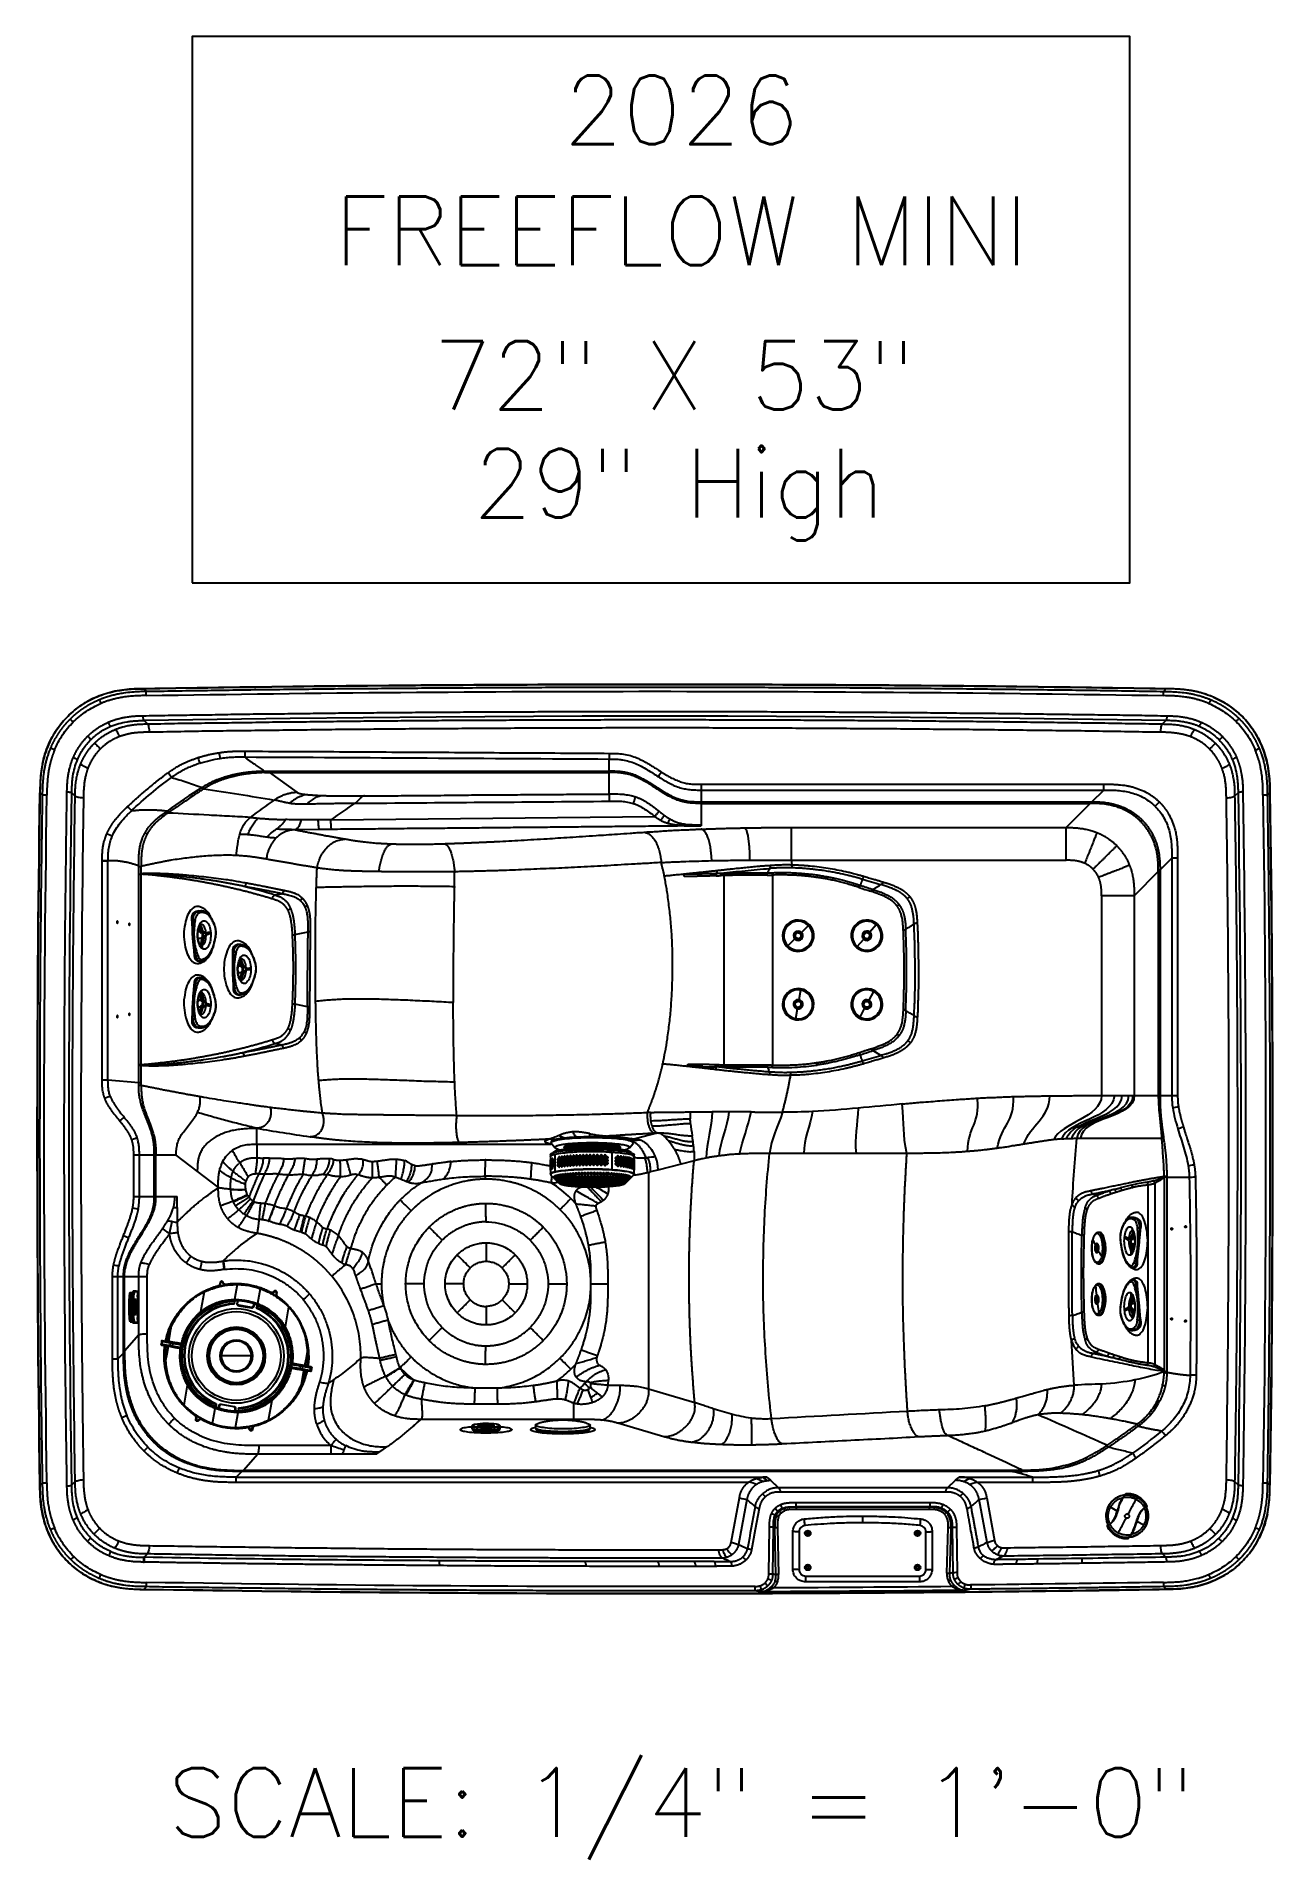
# Model space of a CAD drawing. Extents: x -54 to 18, y -18 to 89.
import ezdxf
from ezdxf.enums import TextEntityAlignment as Align

# ---------------------------------------------------------------- set-up
doc = ezdxf.new("R2010")
doc.units = 0
doc.header["$MEASUREMENT"] = 0
doc.layers.add('DIM', color=3, linetype='Continuous')
doc.layers.add('GEOMETRY', color=2, linetype='Continuous', lineweight=25)
doc.styles.add('SIMPLEX', font='simplex')

msp = doc.modelspace()

# ---------------------------------------------------------------- texts
at = {"layer": 'DIM', "style": 'SIMPLEX'}
for s, p in [('2026', (-16.34, 82.24)), ('FREEFLOW MINI', (-16.34, 75.2)), ('72" X 53"', (-16.76, 66.77)), ('29" High', (-16.47, 60.48)), ('SCALE: 1/4" = 1\'-0"', (-16.34, -16.43))]:
    msp.add_text(s, height=4, dxfattribs=at).set_placement(p, align=Align.CENTER)

# ---------------------------------------------------------------- blocks, each defined once
blk = doc.blocks.new('2026 MINI-ASPIRE')
at = {"layer": 'GEOMETRY'}
for p, q in [((-29.58, -2.3), (-29.78, -2.11)), ((29.78, -2.11), (29.58, -2.3)), ((-22.47, -5.05), (-2.66, -5.04)), ((-22.47, -5.14), (-2.66, -5.14)), ((-22.47, -5.14), (-22.47, -5.14)), ((-22.47, -5.14), (-20.87, -6.29)), ((-2.66, -5.04), (-2.66, -4.35)), ((-2.65, -5.14), (-2.66, -5.14)), ((-2.66, -6.39), (-2.66, -5.14)), ((-33.99, -6.32), (-33.8, -6.52)), ((2.7, -5.82), (26.16, -5.82)), ((2.7, -6.16), (26.16, -6.16)), ((2.7, -6.16), (2.7, -6.85)), ((25.47, -6.85), (26.16, -6.16)), ((33.99, -6.33), (33.79, -6.52)), ((2.7, -6.85), (25.37, -6.85)), ((2.7, -6.94), (25.37, -6.94)), ((2.7, -6.94), (2.7, -8.18)), ((23.97, -8.35), (25.37, -6.94)), ((25.37, -6.94), (25.37, -6.94)), ((25.47, -6.85), (25.47, -6.85)), ((-19.57, -8.46), (-20.98, -8.47)), ((-18.84, -8.45), (-19.57, -8.46)), ((-18.88, -7.89), (-18.89, -7.89)), ((1.31, -8.26), (-0.22, -8.27)), ((2.53, -8.24), (1.31, -8.26)), ((2.53, -8.24), (2.7, -8.24)), ((2.7, -8.18), (2.7, -8.24)), ((7.94, -8.35), (23.97, -8.35)), ((-32.22, -10.28), (-32.22, -10.29)), ((-32.22, -23.06), (-32.22, -10.29)), ((-31.88, -10.29), (-31.88, -10.28)), ((-31.88, -23.06), (-31.88, -10.29)), ((-24.41, -9.98), (-24.4, -9.98)), ((7.94, -10.25), (23.97, -10.25)), ((7.94, -10.25), (7.98, -10.51)), ((30.13, -10.13), (29.44, -10.81)), ((30.13, -10.13), (30.13, -23.97)), ((30.46, -10.13), (30.46, -23.97)), ((-30.09, -22.16), (-30.09, -11.06)), ((-29.95, -11.06), (-29.95, -11.04)), ((-29.95, -22.16), (-29.95, -11.06)), ((6.85, -11.12), (6.85, -22.19)), ((29.34, -10.91), (27.94, -12.32)), ((29.34, -10.91), (29.34, -23.89)), ((29.34, -10.91), (29.34, -10.91)), ((29.44, -10.91), (29.44, -23.89)), ((-23.97, -11.78), (-23.97, -11.78)), ((26.03, -12.32), (26.03, -23.97)), ((27.94, -12.32), (27.94, -23.97)), ((-26.98, -13.87), (-26.99, -13.72)), ((-26.97, -13.72), (-26.96, -13.87)), ((-26.97, -13.72), (-26.94, -13.72)), ((-26.71, -13.22), (-26.59, -13.2)), ((-26.58, -13.21), (-26.7, -13.23)), ((-26.7, -13.23), (-26.66, -13.23)), ((-26.59, -13.2), (-26.56, -13.2)), ((-26.55, -13.21), (-26.58, -13.21)), ((-26.97, -13.92), (-26.98, -13.87)), ((-26.96, -13.87), (-26.96, -13.92)), ((-26.45, -14.43), (-26.63, -14.43)), ((-26.63, -14.43), (-26.62, -14.43)), ((-26.63, -14.79), (-26.42, -14.79)), ((-26.6, -14.28), (-26.51, -14.26)), ((-26.44, -14.46), (-26.55, -14.13)), ((-26.52, -14.09), (-26.54, -14.11)), ((-26.54, -14.11), (-26.4, -14.51)), ((-26.41, -14.5), (-26.54, -14.12)), ((-26.38, -14.51), (-26.52, -14.09)), ((-26.51, -14.03), (-26.34, -14.52)), ((-26.32, -14.47), (-26.5, -14.01)), ((-26.32, -14.45), (-26.5, -14.02)), ((-26.42, -14.79), (-26.48, -15.2)), ((-26.39, -14.77), (-26.46, -15.22)), ((-26.44, -15.25), (-26.36, -14.76)), ((-26.33, -14.74), (-26.42, -15.31)), ((-26.4, -14.51), (-26.38, -14.51)), ((-26.38, -14.53), (-26.4, -14.53)), ((-26.4, -15.32), (-26.29, -14.77)), ((-26.4, -15.32), (-26.29, -14.78)), ((-26.38, -14.74), (-26.36, -14.74)), ((-26.36, -14.76), (-26.38, -14.76)), ((-26.3, -14.43), (-26.33, -14.43)), ((-26.22, -14.52), (-25.98, -14.46)), ((-26.03, -14.47), (-26.22, -14.52)), ((-26.02, -14.47), (-26.22, -14.52)), ((-25.94, -14.48), (-26.22, -14.55)), ((-26.21, -14.62), (-25.93, -14.5)), ((-26.21, -14.64), (-25.96, -14.53)), ((-26.06, -14.48), (-26.05, -14.47)), ((-26.02, -14.47), (-26.03, -14.47)), ((-25.98, -14.46), (-26.02, -14.47)), ((-25.72, -13.88), (-25.72, -13.88)), ((7.74, -15.24), (8.15, -14.84)), ((8.15, -14.84), (8.19, -14.8)), ((8.17, -14.6), (8.3, -14.47)), ((8.21, -14.78), (8.17, -14.6)), ((8.19, -14.8), (8.2, -14.8)), ((8.2, -14.8), (8.21, -14.78)), ((8.39, -14.83), (8.21, -14.78)), ((8.3, -14.47), (8.48, -14.52)), ((8.53, -14.7), (8.39, -14.83)), ((8.5, -14.51), (8.48, -14.52)), ((8.48, -14.52), (8.53, -14.7)), ((8.54, -14.46), (8.5, -14.5)), ((8.5, -14.5), (8.5, -14.51)), ((8.95, -14.06), (8.54, -14.46)), ((9, -14.01), (8.95, -14.06)), ((11.79, -15.28), (12.17, -14.86)), ((12.16, -14.61), (12.29, -14.47)), ((12.22, -14.79), (12.16, -14.61)), ((12.17, -14.86), (12.21, -14.81)), ((12.21, -14.81), (12.22, -14.79)), ((12.21, -14.81), (12.21, -14.81)), ((12.41, -14.83), (12.22, -14.79)), ((12.29, -14.47), (12.47, -14.51)), ((12.53, -14.69), (12.41, -14.83)), ((12.49, -14.49), (12.47, -14.51)), ((12.47, -14.51), (12.53, -14.69)), ((12.53, -14.45), (12.49, -14.49)), ((12.49, -14.49), (12.49, -14.49)), ((12.9, -14.02), (12.53, -14.45)), ((12.95, -13.97), (12.9, -14.02)), ((-26.84, -15.72), (-26.84, -15.68)), ((-26.83, -15.84), (-26.84, -15.72)), ((-26.83, -15.67), (-26.82, -15.72)), ((-26.82, -15.72), (-26.81, -15.84)), ((-26.81, -15.84), (-26.78, -15.84)), ((-26.46, -15.22), (-26.44, -15.25)), ((-25.64, -14.92), (-25.64, -14.92)), ((-24.6, -15.72), (-24.6, -15.58)), ((-24.6, -15.77), (-24.6, -15.72)), ((-24.58, -15.58), (-24.58, -15.72)), ((-24.58, -15.58), (-24.55, -15.58)), ((-24.58, -15.72), (-24.58, -15.77)), ((-24.3, -15.16), (-24.18, -15.16)), ((-24.29, -15.16), (-24.25, -15.16)), ((-24.23, -15.16), (-24.29, -15.16)), ((-24.21, -15.16), (-24.23, -15.16)), ((-24.18, -15.16), (-24.15, -15.16)), ((-24.13, -15.17), (-24.17, -15.16)), ((-23.59, -15.53), (-23.57, -15.56)), ((7.69, -15.29), (7.74, -15.24)), ((11.74, -15.34), (11.79, -15.28)), ((-26.57, -16.13), (-26.5, -16.13)), ((-26.5, -16.13), (-26.5, -16.13)), ((-26.28, -16.04), (-26.31, -16.06)), ((-24.1, -16.43), (-24.29, -16.43)), ((-24.29, -16.79), (-24.1, -16.79)), ((-24.28, -16.32), (-24.15, -16.3)), ((-24.2, -16.09), (-24.19, -16.09)), ((-24.1, -16.44), (-24.19, -16.07)), ((-24.18, -16.05), (-24.17, -16.04)), ((-24.16, -16.04), (-24.18, -16.06)), ((-24.18, -16.06), (-24.06, -16.49)), ((-24.07, -16.48), (-24.18, -16.07)), ((-24.09, -16.78), (-24.17, -17.17)), ((-24.04, -16.49), (-24.16, -16.04)), ((-24.07, -16.75), (-24.16, -17.18)), ((-24.15, -15.98), (-24, -16.5)), ((-24.15, -16.3), (-24.15, -16.3)), ((-24.14, -17.21), (-24.03, -16.74)), ((-23.97, -16.46), (-24.13, -15.96)), ((-23.98, -16.44), (-24.13, -15.97)), ((-24, -16.73), (-24.12, -17.27)), ((-24.11, -17.29), (-23.97, -16.76)), ((-24.11, -17.28), (-23.97, -16.78)), ((-24.06, -16.49), (-24.04, -16.49)), ((-24.04, -16.51), (-24.06, -16.51)), ((-24.06, -16.72), (-24.03, -16.72)), ((-24.03, -16.74), (-24.06, -16.74)), ((-23.97, -16.43), (-23.98, -16.43)), ((-23.98, -16.43), (-23.97, -16.43)), ((-23.97, -16.79), (-23.97, -16.79)), ((-23.97, -16.79), (-23.97, -16.79)), ((-23.89, -16.55), (-23.64, -16.55)), ((-23.6, -16.57), (-23.88, -16.57)), ((-23.88, -16.64), (-23.6, -16.6)), ((-23.88, -16.66), (-23.64, -16.62)), ((-23.71, -16.55), (-23.71, -16.54)), ((-23.71, -16.54), (-23.71, -16.55)), ((-26.85, -17.53), (-26.84, -17.4)), ((-26.85, -17.57), (-26.85, -17.53)), ((-26.83, -17.53), (-26.84, -17.57)), ((-26.83, -17.4), (-26.83, -17.53)), ((-26.83, -17.4), (-26.79, -17.4)), ((-26.51, -17.1), (-26.57, -17.1)), ((-26.42, -18.43), (-26.48, -18.02)), ((-26.47, -18.02), (-26.48, -18.02)), ((-26.39, -18.46), (-26.47, -18.02)), ((-26.44, -17.98), (-26.46, -18)), ((-26.46, -18), (-26.38, -18.47)), ((-26.36, -18.47), (-26.44, -17.98)), ((-26.43, -17.91), (-26.33, -18.48)), ((-26.3, -18.45), (-26.41, -17.9)), ((-26.3, -18.44), (-26.41, -17.91)), ((-24.56, -17.59), (-24.56, -17.54)), ((-24.56, -17.72), (-24.56, -17.59)), ((-24.55, -17.54), (-24.55, -17.59)), ((-24.55, -17.59), (-24.55, -17.72)), ((-24.55, -17.72), (-24.51, -17.72)), ((-24.16, -17.18), (-24.14, -17.21)), ((-24.06, -18.06), (-24.04, -18.06)), ((8.48, -17.82), (8.39, -18.38)), ((8.49, -17.75), (8.48, -17.82)), ((12.74, -17.9), (12.47, -18.41)), ((12.77, -17.84), (12.74, -17.9)), ((-26.42, -18.43), (-26.63, -18.43)), ((-26.63, -18.79), (-26.45, -18.79)), ((-26.62, -18.39), (-26.46, -18.37)), ((-26.44, -18.77), (-26.55, -19.1)), ((-26.41, -18.73), (-26.54, -19.11)), ((-26.54, -19.11), (-26.52, -19.14)), ((-26.52, -19.14), (-26.38, -18.72)), ((-26.34, -18.71), (-26.51, -19.2)), ((-26.5, -19.22), (-26.31, -18.75)), ((-26.49, -19.22), (-26.32, -18.77)), ((-26.46, -18.37), (-26.46, -18.37)), ((-26.4, -18.7), (-26.37, -18.7)), ((-26.38, -18.72), (-26.4, -18.72)), ((-26.36, -18.49), (-26.39, -18.49)), ((-26.38, -18.47), (-26.36, -18.47)), ((-26.32, -18.79), (-26.3, -18.79)), ((-26.22, -18.67), (-25.94, -18.73)), ((-25.98, -18.74), (-26.22, -18.69)), ((-26.22, -18.7), (-26.03, -18.74)), ((-25.96, -18.67), (-26.21, -18.58)), ((-25.93, -18.7), (-26.21, -18.59)), ((-26.03, -18.74), (-25.98, -18.74)), ((-25.65, -18.27), (-25.64, -18.27)), ((-24.31, -18.27), (-24.31, -18.27)), ((-24.13, -18.08), (-24.25, -18.1)), ((-24.25, -18.09), (-24.21, -18.09)), ((-24.09, -18.08), (-24.13, -18.08)), ((8.17, -18.72), (8.2, -18.53)), ((8.32, -18.84), (8.17, -18.72)), ((8.2, -18.53), (8.38, -18.47)), ((8.22, -19.48), (8.31, -18.92)), ((8.31, -18.86), (8.32, -18.84)), ((8.31, -18.92), (8.31, -18.86)), ((8.31, -18.86), (8.31, -18.86)), ((8.49, -18.77), (8.32, -18.84)), ((8.39, -18.38), (8.38, -18.44)), ((8.38, -18.44), (8.38, -18.45)), ((8.38, -18.45), (8.38, -18.47)), ((8.38, -18.47), (8.52, -18.58)), ((8.52, -18.58), (8.49, -18.77)), ((11.96, -19.4), (12.22, -18.89)), ((12.16, -18.66), (12.25, -18.49)), ((12.26, -18.82), (12.16, -18.66)), ((12.22, -18.89), (12.25, -18.84)), ((12.25, -18.49), (12.43, -18.48)), ((12.25, -18.84), (12.26, -18.82)), ((12.25, -18.84), (12.25, -18.84)), ((12.45, -18.81), (12.26, -18.82)), ((12.44, -18.47), (12.43, -18.48)), ((12.43, -18.48), (12.54, -18.64)), ((12.45, -18.46), (12.44, -18.47)), ((12.47, -18.41), (12.45, -18.46)), ((12.54, -18.64), (12.45, -18.81)), ((-26.98, -19.53), (-26.97, -19.38)), ((-26.97, -19.38), (-26.97, -19.34)), ((-26.95, -19.39), (-26.96, -19.53)), ((-26.96, -19.53), (-26.93, -19.53)), ((-26.95, -19.34), (-26.95, -19.39)), ((-26.58, -20.03), (-26.7, -20.01)), ((-26.69, -20.01), (-26.65, -20.01)), ((-26.69, -20.01), (-26.57, -20.02)), ((-26.54, -20.03), (-26.58, -20.03)), ((-26.57, -20.02), (-26.53, -20.02)), ((-25.71, -19.31), (-25.71, -19.31)), ((8.2, -19.55), (8.22, -19.48)), ((11.92, -19.46), (11.96, -19.4)), ((-30.09, -22.2), (-30.09, -22.16)), ((-30.09, -23.21), (-30.09, -22.2)), ((-29.94, -23.21), (-29.94, -22.2)), ((-24.07, -21.47), (-24.07, -21.47)), ((12.08, -21.95), (13.16, -21.63)), ((13.16, -21.63), (12.71, -21.35)), ((-31.88, -23.06), (-30.09, -23.21)), ((26.03, -23.97), (26.03, -23.97)), ((27.94, -23.97), (29.34, -23.97)), ((27.94, -23.97), (27.94, -23.97)), ((29.34, -23.89), (29.34, -23.97)), ((29.44, -23.89), (29.44, -23.97)), ((29.44, -23.97), (30.13, -23.97)), ((7.42, -24.94), (7.43, -24.94)), ((-23.2, -26.81), (-23.2, -25.88)), ((-5.83, -26.53), (-6.18, -26.51)), ((-2.74, -26.33), (-2.86, -26.37)), ((-1.8, -26.41), (-1.88, -26.45)), ((-1.58, -26.45), (-1.66, -26.49)), ((-1.35, -26.48), (-1.48, -26.53)), ((-1.16, -26.5), (-1.39, -26.56)), ((0.19, -26.15), (-1.16, -26.5)), ((24.6, -26.46), (24.6, -26.46)), ((-30.38, -29.85), (-30.38, -27.45)), ((-30.05, -29.85), (-30.05, -27.45)), ((-29.18, -27.45), (-30.05, -27.45)), ((-29.18, -29.85), (-29.18, -27.45)), ((-29.09, -29.85), (-29.09, -27.45)), ((-27.9, -27.45), (-29.09, -27.45)), ((-26.68, -28.38), (-27.9, -27.45)), ((-23.2, -26.81), (-6.06, -26.81)), ((-6.09, -27.41), (-6.09, -27.53)), ((-6.09, -27.54), (-6.09, -27.82)), ((-5.99, -26.8), (-6.06, -26.81)), ((-5.97, -26.83), (-6.06, -26.81)), ((-6.05, -26.67), (-6.05, -26.71)), ((-6.05, -26.67), (-6.05, -26.67)), ((-6.05, -26.71), (-6.05, -26.72)), ((-6.05, -26.71), (-6.05, -26.71)), ((-6.03, -26.76), (-5.82, -27.01)), ((-5.81, -28.4), (-5.81, -27.4)), ((-5.29, -26.96), (-5.29, -26.97)), ((-5.23, -27), (-5.23, -27.01)), ((-4.55, -27.47), (-4.53, -27.46)), ((-4.55, -27.47), (-4.52, -27.47)), ((-4.35, -27.46), (-4.33, -27.45)), ((-4.18, -27.52), (-4.18, -27.47)), ((-3.86, -27.62), (-3.86, -27.54)), ((-3.85, -27.54), (-3.85, -27.61)), ((-3.66, -27.54), (-3.66, -27.62)), ((-3.57, -27.46), (-3.57, -27.51)), ((-3.57, -27.63), (-3.57, -27.68)), ((-3.45, -27.62), (-3.45, -27.55)), ((-3.44, -27.54), (-3.44, -27.61)), ((-2.89, -27.46), (-2.86, -27.46)), ((-2.52, -27.27), (-2.52, -28.28)), ((-2.08, -26.96), (-2.08, -26.94)), ((-2.08, -27.08), (-2.08, -27.06)), ((-2.06, -26.98), (-2.02, -26.96)), ((-1.49, -27.01), (-1.27, -26.76)), ((-1.25, -26.71), (-1.25, -26.67)), ((-1.25, -26.67), (-1.25, -26.67)), ((-1.22, -27.53), (-1.22, -27.41)), ((-1.22, -27.82), (-1.22, -27.54)), ((8.68, -27.34), (6.68, -27.34)), ((11.73, -27.34), (8.68, -27.34)), ((14.69, -27.34), (11.73, -27.34)), ((-25.45, -29.31), (-26.68, -28.38)), ((-23.08, -28.54), (-23.09, -28.54)), ((-19.98, -28.62), (-19.99, -28.62)), ((-9.89, -28.67), (-9.89, -28.67)), ((-9.89, -28.67), (-9.89, -28.67)), ((-6.09, -27.91), (-6.09, -27.98)), ((-6.09, -28.07), (-6.09, -28.15)), ((-6.09, -28.24), (-6.09, -28.54)), ((-6.06, -28.61), (-5.88, -28.78)), ((-6.06, -28.61), (-6.06, -28.61)), ((-5.49, -27.71), (-5.49, -27.66)), ((-5.49, -27.71), (-5.49, -27.66)), ((-5.49, -27.88), (-5.49, -27.83)), ((-5.49, -27.88), (-5.49, -27.83)), ((-5.49, -28.04), (-5.49, -27.99)), ((-5.49, -28.04), (-5.49, -27.99)), ((-5.42, -27.73), (-5.39, -27.73)), ((-5.4, -27.76), (-5.42, -27.76)), ((-5.26, -27.72), (-5.23, -27.72)), ((-5.24, -27.75), (-5.26, -27.75)), ((-5.1, -27.71), (-5.06, -27.71)), ((-5.07, -27.74), (-5.1, -27.74)), ((-5.06, -27.67), (-5.08, -27.67)), ((-4.89, -27.71), (-4.92, -27.72)), ((-4.18, -27.69), (-4.18, -27.64)), ((-4.18, -27.86), (-4.18, -27.81)), ((-4.18, -28.02), (-4.18, -27.98)), ((-3.86, -27.78), (-3.86, -27.71)), ((-3.86, -27.94), (-3.86, -27.87)), ((-3.85, -27.7), (-3.85, -27.77)), ((-3.85, -27.86), (-3.85, -27.94)), ((-3.66, -27.71), (-3.66, -27.78)), ((-3.66, -27.87), (-3.66, -27.94)), ((-3.57, -27.8), (-3.57, -27.85)), ((-3.57, -27.96), (-3.57, -28.02)), ((-3.45, -27.78), (-3.45, -27.71)), ((-3.45, -27.94), (-3.45, -27.87)), ((-3.44, -27.7), (-3.44, -27.78)), ((-3.44, -27.87), (-3.44, -27.94)), ((-2.79, -28.48), (-2.79, -28.55)), ((-1.57, -28.93), (-1.25, -28.61)), ((-1.22, -27.98), (-1.22, -27.91)), ((-1.22, -28.03), (-1.22, -28.04)), ((-1.22, -28.15), (-1.22, -28.07)), ((-1.22, -28.54), (-1.22, -28.24)), ((-0.37, -28.45), (-0.37, -41.09)), ((0.17, -28.31), (-0.27, -28.42)), ((1.52, -27.97), (0.17, -28.31)), ((2.28, -27.77), (1.52, -27.97)), ((29.83, -28.68), (29.83, -28.72)), ((-25.45, -29.31), (-25.45, -29.34)), ((-25.45, -29.34), (-25.45, -29.34)), ((-5.81, -28.85), (-5.66, -29.01)), ((-5.66, -29.01), (-5.58, -29.08)), ((-5.41, -29.16), (-5.41, -29.16)), ((-5.35, -28.96), (-5.35, -28.96)), ((-5.25, -28.94), (-5.25, -28.94)), ((-2.35, -29.24), (-2.35, -29.24)), ((-1.94, -29.17), (-1.92, -29.17)), ((-1.8, -29.12), (-1.78, -29.12)), ((-1.74, -29.09), (-1.74, -29.09)), ((-1.73, -29.08), (-1.68, -29.04)), ((26.45, -29.53), (26.45, -29.53)), ((28.73, -29.19), (28.73, -39.54)), ((29.13, -29.09), (29.13, -39.64)), ((29.83, -28.72), (31.14, -28.72)), ((-30.05, -29.85), (-29.18, -29.85)), ((-29.09, -29.85), (-27.99, -29.85)), ((-27.99, -29.85), (-27.84, -29.85)), ((-26.17, -29.85), (-26.17, -29.85)), ((-22.18, -30.41), (-22.17, -30.41)), ((27.99, -31.1), (27.96, -31.09)), ((27.97, -31.08), (28, -31.09)), ((28.09, -31.14), (27.99, -31.1)), ((28, -31.09), (28.11, -31.13)), ((28.09, -31.14), (28.05, -31.14)), ((28.29, -31.69), (28.26, -31.69)), ((28.26, -31.89), (28.27, -31.83)), ((28.27, -31.83), (28.29, -31.69)), ((28.31, -31.69), (28.28, -31.84)), ((28.28, -31.84), (28.28, -31.89)), ((25.74, -32.74), (25.81, -32.75)), ((25.81, -32.74), (25.84, -32.74)), ((25.91, -31.95), (25.85, -31.95)), ((26.09, -32.08), (26.09, -32.08)), ((26.12, -32.13), (26.12, -32.13)), ((26.14, -32.15), (26.13, -32.16)), ((27.63, -32.37), (27.4, -32.24)), ((27.4, -32.27), (27.62, -32.45)), ((27.42, -32.29), (27.62, -32.45)), ((27.44, -32.23), (27.64, -32.35)), ((27.49, -32.24), (27.44, -32.23)), ((27.64, -32.33), (27.49, -32.24)), ((27.68, -32.6), (27.75, -33.18)), ((27.68, -32.62), (27.75, -33.18)), ((27.72, -32.27), (27.7, -32.27)), ((27.87, -31.9), (27.71, -32.29)), ((27.88, -31.9), (27.71, -32.31)), ((27.76, -33.18), (27.71, -32.58)), ((27.73, -32.37), (27.88, -31.92)), ((27.74, -32.59), (27.76, -32.59)), ((27.74, -32.61), (27.78, -33.11)), ((27.76, -32.61), (27.74, -32.61)), ((27.89, -31.98), (27.76, -32.36)), ((27.76, -32.36), (27.79, -32.36)), ((27.78, -32.38), (27.76, -32.38)), ((27.8, -33.08), (27.76, -32.61)), ((27.77, -32.61), (27.81, -33.07)), ((27.8, -32.35), (27.91, -32.02)), ((27.8, -32.64), (27.83, -33.06)), ((27.81, -32.62), (27.96, -32.62)), ((27.84, -32.31), (27.92, -32.04)), ((27.96, -32.27), (27.85, -32.27)), ((27.9, -32.62), (27.9, -32.64)), ((27.96, -32.63), (27.9, -32.64)), ((27.9, -32.64), (27.9, -32.64)), ((25.85, -33.78), (25.91, -33.78)), ((26.2, -33.37), (26.13, -33.37)), ((26.18, -33.41), (26.19, -33.41)), ((26.21, -33.33), (26.2, -33.33)), ((26.21, -33.31), (26.22, -33.32)), ((27.63, -33.88), (27.63, -33.87)), ((27.78, -33.11), (27.8, -33.08)), ((27.81, -33.07), (27.83, -33.06)), ((27.82, -33.08), (27.81, -33.09)), ((27.82, -33.08), (27.82, -33.08)), ((27.84, -33.99), (27.92, -33.99)), ((27.94, -33.99), (27.92, -33.99)), ((27.92, -33.99), (27.94, -33.99)), ((28.08, -33.76), (28.05, -33.76)), ((28.08, -33.76), (28.09, -33.65)), ((28.09, -33.65), (28.09, -33.61)), ((28.11, -33.61), (28.1, -33.65)), ((28.1, -33.65), (28.1, -33.76)), ((-31.61, -39.32), (-31.61, -34.53)), ((-30.97, -34.53), (-31.3, -34.53)), ((-31.3, -39.32), (-31.3, -34.53)), ((-30.91, -38.87), (-30.91, -34.53)), ((-30.09, -34.53), (-30.91, -34.53)), ((-30.09, -37.92), (-30.09, -34.53)), ((-29.59, -37.85), (-29.59, -34.53)), ((-25.34, -34.87), (-25.37, -34.97)), ((-25.34, -34.87), (-25.37, -34.96)), ((-25.37, -34.97), (-25.37, -34.96)), ((-25.34, -34.87), (-25.34, -34.87)), ((-25.16, -34.87), (-25.17, -34.87)), ((-25, -34.98), (-25, -34.98)), ((-24.36, -34.99), (-24.51, -35.86)), ((-23.66, -35), (-23.66, -35)), ((-23.66, -35.01), (-23.66, -35)), ((-23.66, -35.02), (-23.66, -35.02)), ((-16.25, -34.95), (-16.25, -34.95)), ((-2.75, -34.95), (-2.75, -34.95)), ((25.91, -34.95), (25.85, -34.95)), ((27.64, -34.84), (27.64, -34.84)), ((27.93, -34.73), (27.85, -34.73)), ((27.94, -34.74), (27.93, -34.74)), ((28.09, -34.98), (28.06, -34.98)), ((28.09, -35.1), (28.09, -34.98)), ((28.11, -34.98), (28.11, -35.09)), ((-30.64, -36.66), (-30.64, -35.95)), ((-30.64, -35.95), (-30.55, -35.95)), ((-30.58, -35.45), (-30.49, -35.45)), ((-30.55, -36.15), (-30.55, -35.95)), ((-30.49, -35.45), (-30.45, -35.45)), ((-30.42, -35.69), (-30.49, -35.68)), ((-30.24, -35.38), (-30.41, -35.38)), ((-30.4, -35.38), (-30.33, -35.4)), ((-30.23, -35.38), (-30.4, -35.38)), ((-30.33, -35.4), (-30.16, -35.4)), ((-30.15, -35.42), (-30.32, -35.42)), ((-30.16, -35.4), (-30.23, -35.38)), ((-30.16, -35.4), (-30.23, -35.38)), ((-30.23, -35.38), (-30.23, -35.38)), ((-30.16, -35.4), (-30.16, -35.4)), ((-26.27, -35.42), (-26.49, -36.58)), ((-24.72, -35.9), (-24.73, -35.93)), ((-24.51, -35.98), (-24.53, -36.09)), ((-24.33, -35.94), (-24.36, -36.08)), ((-24.34, -35.94), (-24.36, -36.08)), ((-24.36, -36.08), (-24.33, -36.08)), ((-24.36, -36.08), (-24.36, -36.08)), ((-24.33, -36.08), (-24.3, -35.94)), ((-23.84, -35.99), (-23.84, -35.98)), ((-23.83, -35.96), (-23.83, -35.95)), ((-23.38, -36.1), (-23.41, -36.24)), ((-23.38, -36.25), (-23.35, -36.11)), ((-23.38, -36.25), (-23.35, -36.12)), ((-23.33, -36.08), (-23.33, -36.08)), ((-23.01, -35.23), (-23.17, -36.1)), ((-22.4, -35.44), (-22.4, -35.45)), ((-22.21, -35.4), (-22.2, -35.39)), ((-22.04, -35.45), (-22.05, -35.55)), ((-22.05, -35.56), (-22.04, -35.46)), ((-22.05, -35.55), (-22.05, -35.56)), ((-22.04, -35.46), (-22.04, -35.45)), ((25.78, -35.66), (25.82, -35.66)), ((25.81, -36.08), (25.8, -36.08)), ((26.23, -35.53), (26.23, -35.53)), ((26.24, -35.62), (26.24, -35.62)), ((26.24, -35.63), (26.24, -35.63)), ((26.26, -35.63), (26.25, -35.64)), ((27.15, -36.08), (27.15, -36.08)), ((27.75, -35.54), (27.68, -36.12)), ((27.75, -35.55), (27.68, -36.11)), ((27.71, -36.14), (27.76, -35.55)), ((27.78, -35.62), (27.74, -36.12)), ((27.74, -36.12), (27.76, -36.12)), ((27.77, -36.11), (27.81, -35.65)), ((27.81, -35.65), (27.78, -35.62)), ((27.8, -36.09), (27.83, -35.67)), ((27.96, -36.1), (27.81, -36.1)), ((28.1, -35.14), (28.09, -35.1)), ((28.11, -35.09), (28.11, -35.13)), ((-30.64, -36.66), (-30.55, -36.66)), ((-30.58, -37.16), (-30.49, -37.16)), ((-30.55, -36.66), (-30.55, -36.46)), ((-30.49, -36.93), (-30.42, -36.91)), ((-30.45, -37.16), (-30.49, -37.16)), ((-30.32, -37.18), (-30.15, -37.18)), ((-26.66, -36.82), (-26.66, -36.81)), ((-26.24, -36.46), (-26.25, -36.5)), ((-24.34, -36.17), (-24.31, -36.15)), ((-24.26, -36.22), (-24.25, -36.19)), ((-24.26, -36.22), (-23.52, -36.35)), ((-24.26, -36.22), (-24.26, -36.22)), ((-23.52, -36.35), (-24.26, -36.22)), ((-23.52, -36.32), (-24.25, -36.19)), ((-23.52, -36.35), (-23.52, -36.32)), ((-23.52, -36.35), (-23.52, -36.35)), ((-23.38, -36.25), (-23.41, -36.24)), ((-23.38, -36.25), (-23.38, -36.25)), ((-23.2, -36.21), (-23.22, -36.32)), ((-22.98, -36.21), (-22.98, -36.24)), ((-21.35, -36.29), (-21.55, -37.45)), ((-21.18, -36.45), (-21.18, -36.45)), ((25.85, -36.78), (25.91, -36.78)), ((25.85, -36.78), (25.85, -36.78)), ((26.02, -36.73), (25.96, -36.73)), ((26, -36.74), (26, -36.74)), ((26.04, -36.71), (26.04, -36.71)), ((27.62, -36.28), (27.4, -36.44)), ((27.4, -36.47), (27.63, -36.35)), ((27.62, -36.27), (27.42, -36.42)), ((27.64, -36.38), (27.44, -36.48)), ((27.44, -36.4), (27.44, -36.4)), ((27.44, -36.4), (27.44, -36.4)), ((27.44, -36.48), (27.48, -36.47)), ((27.48, -36.47), (27.64, -36.39)), ((27.49, -36.47), (27.64, -36.39)), ((27.7, -36.45), (27.72, -36.45)), ((27.71, -36.41), (27.87, -36.84)), ((27.71, -36.43), (27.87, -36.83)), ((27.88, -36.82), (27.73, -36.36)), ((27.77, -36.14), (27.74, -36.14)), ((27.76, -36.35), (27.78, -36.35)), ((27.76, -36.37), (27.89, -36.76)), ((27.79, -36.37), (27.76, -36.37)), ((27.91, -36.73), (27.79, -36.37)), ((27.8, -36.38), (27.91, -36.71)), ((27.83, -36.42), (27.92, -36.69)), ((27.85, -36.45), (27.96, -36.45)), ((28.28, -37.06), (28.25, -37.06)), ((28.26, -36.92), (28.26, -36.86)), ((28.28, -37.06), (28.26, -36.92)), ((28.27, -36.86), (28.28, -36.91)), ((28.28, -36.91), (28.3, -37.06)), ((-30.09, -37.92), (-30.91, -38.87)), ((-30.41, -37.22), (-30.24, -37.22)), ((-30.33, -37.21), (-30.4, -37.22)), ((-30.4, -37.22), (-30.23, -37.22)), ((-30.16, -37.21), (-30.33, -37.21)), ((-30.23, -37.22), (-30.16, -37.21)), ((-30.23, -37.22), (-30.16, -37.21)), ((-30.23, -37.22), (-30.23, -37.22)), ((-30.16, -37.21), (-30.16, -37.21)), ((-28.72, -38.25), (-28.56, -38.28)), ((-21.74, -37.26), (-21.75, -37.3)), ((-21.47, -37.74), (-21.47, -37.74)), ((27.95, -37.64), (27.98, -37.64)), ((27.99, -37.64), (27.96, -37.65)), ((27.98, -37.64), (28.08, -37.6)), ((28.1, -37.61), (27.99, -37.64)), ((28.08, -37.6), (28.04, -37.6)), ((-30.97, -38.99), (-31.3, -39.32)), ((-28.77, -38.38), (-28.75, -38.38)), ((-28.77, -38.52), (-28.6, -38.55)), ((-28.76, -38.46), (-28.75, -38.46)), ((-28.75, -38.38), (-28.73, -38.39)), ((-28.72, -38.31), (-28.73, -38.3)), ((-28.72, -38.5), (-28.57, -38.52)), ((-28.53, -38.31), (-28.68, -38.29)), ((-28.58, -38.54), (-28.55, -38.54)), ((-28.53, -38.29), (-28.51, -38.3)), ((-28.49, -38.27), (-28.51, -38.27)), ((-28.27, -38.54), (-28.13, -38.56)), ((-28.27, -38.54), (-28.27, -38.57)), ((-28.14, -38.59), (-28.27, -38.57)), ((-28.24, -38.37), (-28.1, -38.39)), ((-28.24, -38.37), (-28.24, -38.4)), ((-28.11, -38.42), (-28.24, -38.4)), ((-28.13, -38.56), (-28.14, -38.59)), ((-28.1, -38.39), (-28.11, -38.42)), ((-27.59, -38.75), (-27.62, -38.74)), ((-27.61, -38.71), (-27.59, -38.72)), ((-27.57, -38.46), (-27.55, -38.47)), ((-27.54, -38.44), (-27.56, -38.43)), ((-25.34, -39.22), (-25.28, -39.22)), ((-25.26, -39.17), (-25.28, -39.17)), ((-25.26, -39.27), (-25.27, -39.27)), ((-23.53, -39.15), (-25.26, -39.15)), ((-24.93, -38.47), (-24.93, -38.46)), ((-24.84, -38.41), (-24.85, -38.4)), ((-24.07, -38.35), (-24.06, -38.34)), ((-23.98, -38.4), (-23.97, -38.39)), ((-23.54, -39.04), (-23.53, -39.04)), ((-23.53, -39.14), (-23.52, -39.14)), ((26.34, -39.16), (26.34, -39.16)), ((-24.82, -39.91), (-24.82, -39.92)), ((-24.73, -39.95), (-24.73, -39.96)), ((-23.95, -39.9), (-23.95, -39.91)), ((-23.87, -39.84), (-23.87, -39.85)), ((-21.23, -39.88), (-21.26, -39.87)), ((-21.25, -39.84), (-21.23, -39.85)), ((-21.21, -39.59), (-21.18, -39.59)), ((-21.18, -39.56), (-21.2, -39.56)), ((-20.69, -39.88), (-20.55, -39.91)), ((-20.69, -39.88), (-20.69, -39.91)), ((-20.56, -39.94), (-20.69, -39.91)), ((-20.66, -39.72), (-20.52, -39.74)), ((-20.66, -39.72), (-20.66, -39.75)), ((-20.53, -39.77), (-20.66, -39.75)), ((-20.55, -39.91), (-20.56, -39.94)), ((-20.52, -39.74), (-20.53, -39.77)), ((-20.29, -40.04), (-20.31, -40.04)), ((-20.29, -40.01), (-20.26, -40.01)), ((-20.26, -40), (-20.11, -40.02)), ((-20.25, -39.77), (-20.22, -39.77)), ((-20.08, -40.06), (-20.24, -40.03)), ((-20.08, -39.81), (-20.23, -39.79)), ((-20.03, -39.79), (-20.19, -39.76)), ((-20.08, -40), (-20.06, -40)), ((-20.06, -39.92), (-20.05, -39.93)), ((-20.04, -39.85), (-20.05, -39.85)), ((-20.05, -39.93), (-20.02, -39.93)), ((-14.57, -40.23), (-14.57, -40.23)), ((-27.44, -42.02), (-27.24, -40.86)), ((-27.33, -40.56), (-27.33, -40.57)), ((-27.06, -41.05), (-27.05, -41.01)), ((-14.57, -41.41), (-14.57, -41.41)), ((-14.07, -40.54), (-14.03, -40.56)), ((-10.49, -41.02), (-10.49, -41.02)), ((-2.74, -40.86), (-2.74, -40.87)), ((2.33, -41.88), (-0.37, -41.09)), ((-25.82, -42.1), (-25.82, -42.07)), ((-25.79, -43.08), (-25.63, -42.21)), ((-25.57, -41.98), (-25.59, -42.1)), ((-25.42, -42.06), (-25.45, -42.19)), ((-25.44, -42.2), (-25.42, -42.06)), ((-25.39, -42.06), (-25.42, -42.21)), ((-25.42, -42.06), (-25.39, -42.06)), ((-25.42, -42.06), (-25.42, -42.06)), ((-25.35, -42), (-25.37, -41.98)), ((-25.28, -41.96), (-25.28, -41.99)), ((-25.28, -41.96), (-24.54, -42.09)), ((-25.28, -41.96), (-25.28, -41.96)), ((-25.28, -41.96), (-24.54, -42.09)), ((-24.54, -42.12), (-25.28, -41.99)), ((-24.97, -42.35), (-24.97, -42.36)), ((-24.96, -42.32), (-24.96, -42.32)), ((-24.54, -42.09), (-24.54, -42.12)), ((-24.54, -42.09), (-24.54, -42.09)), ((-24.49, -42.37), (-24.47, -42.23)), ((-24.44, -42.23), (-24.47, -42.23)), ((-24.44, -42.23), (-24.46, -42.37)), ((-24.46, -42.37), (-24.44, -42.23)), ((-24.45, -42.4), (-24.45, -42.41)), ((-24.44, -42.23), (-24.44, -42.23)), ((-24.44, -43.32), (-24.29, -42.45)), ((-24.27, -42.22), (-24.29, -42.33)), ((-24.08, -42.41), (-24.07, -42.38)), ((-22.55, -41.85), (-22.55, -41.81)), ((-22.52, -42.89), (-22.31, -41.73)), ((-22.13, -41.49), (-22.13, -41.49)), ((14.74, -42.38), (14.73, -42.38)), ((-26.76, -42.85), (-26.75, -42.75)), ((-26.76, -42.86), (-26.75, -42.76)), ((-26.76, -42.86), (-26.76, -42.85)), ((-26.75, -42.75), (-26.75, -42.76)), ((-26.59, -42.92), (-26.59, -42.91)), ((-26.4, -42.86), (-26.4, -42.87)), ((-25.13, -43.3), (-25.14, -43.31)), ((-25.13, -43.29), (-25.13, -43.29)), ((-25.13, -43.3), (-25.13, -43.29)), ((-23.8, -43.33), (-23.8, -43.32)), ((-23.63, -43.44), (-23.63, -43.44)), ((-23.43, -43.34), (-23.45, -43.44)), ((-23.45, -43.44), (-23.43, -43.35)), ((-23.45, -43.44), (-23.45, -43.44)), ((-23.43, -43.35), (-23.43, -43.34)), ((-22.31, -42.8), (-22.31, -42.8)), ((-4.72, -42.85), (-13.64, -42.85)), ((-10.67, -43.25), (-10.67, -43.37)), ((-10.65, -43.39), (-10.65, -43.44)), ((-10.3, -43.22), (-10.3, -43.23)), ((-10.26, -43.23), (-10.26, -43.23)), ((-10.25, -43.18), (-10.25, -43.18)), ((-10.19, -43.23), (-10.19, -43.2)), ((-10.12, -43.26), (-10.12, -43.17)), ((-10.11, -43.17), (-10.1, -43.26)), ((-9.99, -43.27), (-9.99, -43.27)), ((-9.92, -43.26), (-9.92, -43.16)), ((-9.92, -43.16), (-9.91, -43.26)), ((-9.73, -43.27), (-9.72, -43.16)), ((-9.72, -43.17), (-9.72, -43.27)), ((-9.58, -43.26), (-9.58, -43.26)), ((-9.55, -43.24), (-9.55, -43.18)), ((-9.53, -43.17), (-9.53, -43.24)), ((-9.49, -43.21), (-9.49, -43.24)), ((-9.46, -43.24), (-9.46, -43.24)), ((-9.42, -43.18), (-9.42, -43.18)), ((-9.05, -43.44), (-9.05, -43.39)), ((-9.02, -43.37), (-9.02, -43.25)), ((-6.97, -43.18), (-6.97, -43.35)), ((-6.96, -43.36), (-6.97, -43.35)), ((-6.92, -43.4), (-6.92, -43.44)), ((-4.72, -42.85), (-4.71, -42.85)), ((-3.82, -43.44), (-3.82, -43.4)), ((-3.78, -43.35), (-3.78, -43.18)), ((0.52, -43.86), (-2.17, -43.07)), ((-18.9, -44.38), (-23.09, -44.38)), ((-23.15, -44.87), (-23.98, -45.82)), ((-18.9, -44.87), (-23.15, -44.87)), ((-18.23, -44.87), (-18.9, -44.87)), ((-16.24, -44.87), (-18.23, -44.87)), ((-33.99, -46.67), (-33.8, -46.47)), ((-24.08, -45.88), (-24.41, -46.21)), ((-24.41, -46.21), (6.52, -46.21)), ((5.45, -46.52), (-24.41, -46.52)), ((21.43, -45.82), (-23.98, -45.82)), ((6.52, -46.21), (6.73, -46.4)), ((17.52, -46.4), (17.74, -46.21)), ((17.74, -46.21), (22.02, -46.21)), ((22.02, -46.52), (18.81, -46.52)), ((20.85, -45.88), (21.43, -45.88)), ((33.99, -46.66), (33.79, -46.47)), ((4.44, -50.02), (4.92, -47.43)), ((5.36, -47.51), (4.87, -50.15)), ((8.21, -47.69), (16.03, -47.69)), ((19.37, -50.03), (18.9, -47.51)), ((19.34, -47.43), (19.8, -49.9)), ((27.44, -47.19), (27.38, -47.26)), ((27.44, -47.19), (27.38, -47.26)), ((27.44, -47.19), (27.38, -47.26)), ((27.4, -47.27), (27.38, -47.26)), ((27.45, -47.21), (27.43, -47.25)), ((27.48, -47.18), (27.44, -47.19)), ((27.48, -47.18), (27.44, -47.19)), ((27.48, -47.18), (27.44, -47.19)), ((27.45, -47.21), (27.44, -47.19)), ((8.21, -47.94), (16.03, -47.94)), ((8.21, -47.94), (8.24, -47.95)), ((16, -47.95), (8.24, -47.95)), ((16, -48.1), (8.24, -48.1)), ((16, -47.95), (16.03, -47.94)), ((26.95, -48.19), (26.55, -47.97)), ((26.89, -48.37), (26.95, -48.19)), ((26.91, -48.38), (26.89, -48.37)), ((26.95, -48.19), (27.03, -47.96)), ((27.03, -47.96), (27.04, -47.97)), ((28.09, -48.79), (27.96, -49.17)), ((28.17, -48.55), (28.09, -48.79)), ((28.09, -48.79), (28.49, -49)), ((28.17, -48.55), (28.15, -48.55)), ((28.59, -47.96), (28.62, -47.95)), ((28.6, -47.97), (28.59, -47.96)), ((28.63, -47.95), (28.62, -47.95)), ((28.62, -47.95), (28.63, -47.96)), ((28.63, -47.96), (28.63, -47.96)), ((28.64, -47.98), (28.63, -47.96)), ((6.63, -51.87), (6.67, -49.13)), ((6.9, -49.14), (6.86, -51.87)), ((6.9, -49.14), (6.99, -49.18)), ((7.05, -51.91), (6.99, -49.18)), ((7.15, -49.17), (7.21, -51.9)), ((8.04, -51.58), (8.04, -49.38)), ((8.41, -49.4), (8.41, -51.61)), ((8.84, -49.44), (8.84, -49.5)), ((15.38, -49.51), (15.38, -49.43)), ((15.79, -51.61), (15.79, -49.4)), ((16.16, -49.38), (16.16, -51.58)), ((17.02, -51.81), (17.09, -49.17)), ((17.25, -49.18), (17.17, -51.82)), ((17.25, -49.18), (17.35, -49.13)), ((17.38, -51.79), (17.35, -49.13)), ((17.58, -49.13), (17.61, -51.78)), ((26.4, -49), (26.41, -49.02)), ((26.42, -49.03), (26.41, -49.02)), ((26.41, -49.02), (26.41, -49.02)), ((26.41, -49.03), (26.42, -49.03)), ((26.45, -49.01), (26.42, -49.03)), ((26.44, -49.01), (26.45, -49.01)), ((27.57, -49.8), (27.6, -49.78)), ((27.57, -49.8), (27.6, -49.78)), ((27.57, -49.8), (27.6, -49.78)), ((27.62, -49.72), (27.59, -49.77)), ((27.59, -49.77), (27.6, -49.78)), ((27.6, -49.78), (27.67, -49.71)), ((27.6, -49.78), (27.67, -49.71)), ((27.6, -49.78), (27.67, -49.71)), ((27.65, -49.71), (27.67, -49.71)), ((27.96, -49.17), (27.94, -49.17)), ((-29.78, -50.89), (-29.8, -50.89)), ((-29.58, -50.69), (-29.78, -50.89)), ((29.78, -50.88), (29.58, -50.69)), ((-29.81, -51.17), (-29.78, -51.17)), ((7.05, -51.91), (7.05, -51.91)), ((8.78, -51.98), (15.42, -51.98)), ((17.17, -51.82), (17.17, -51.82)), ((6.19, -52.9), (6.17, -52.9)), ((15.42, -52.32), (8.78, -52.32)), ((18.06, -52.82), (18.06, -52.82))]:
    blk.add_line(p, q, dxfattribs=at)
at = {"layer": 'GEOMETRY', "flags": 128}
for points in [[(29.78, -2.11), (21.27, -1.99), (12.76, -1.9), (4.25, -1.86), (-4.25, -1.86), (-12.76, -1.9), (-21.27, -1.98), (-29.78, -2.11)], [(-18.88, -7.89), (-9.44, -7.8), (-0.01, -7.71)], [(-31.3, -13.86), (-31.31, -13.84), (-31.31, -13.82), (-31.33, -13.81), (-31.34, -13.81), (-31.35, -13.81), (-31.36, -13.82), (-31.37, -13.84), (-31.37, -13.86), (-31.37, -13.88), (-31.36, -13.9), (-31.35, -13.91), (-31.34, -13.91), (-31.33, -13.91), (-31.31, -13.9), (-31.31, -13.88), (-31.3, -13.86)], [(-26.64, -12.95), (-26.66, -12.95), (-26.73, -12.95), (-26.8, -12.97), (-26.87, -13), (-26.94, -13.04), (-27, -13.1), (-27.07, -13.17), (-27.13, -13.26), (-27.18, -13.35), (-27.24, -13.46), (-27.28, -13.57), (-27.33, -13.7), (-27.36, -13.83), (-27.39, -13.97), (-27.42, -14.11), (-27.44, -14.26), (-27.45, -14.41), (-27.45, -14.57), (-27.45, -14.72), (-27.44, -14.87), (-27.43, -15.02), (-27.41, -15.17), (-27.38, -15.31), (-27.35, -15.45), (-27.31, -15.58), (-27.26, -15.7), (-27.21, -15.81), (-27.16, -15.91), (-27.1, -16), (-27.04, -16.08), (-26.98, -16.15), (-26.91, -16.2), (-26.84, -16.24), (-26.77, -16.26), (-26.7, -16.27), (-26.64, -16.27)], [(-26.94, -13.72), (-26.92, -13.63), (-26.9, -13.54), (-26.87, -13.47), (-26.83, -13.4), (-26.79, -13.34), (-26.75, -13.29), (-26.71, -13.25), (-26.66, -13.23)], [(-26.57, -13.33), (-26.61, -13.35), (-26.65, -13.38), (-26.68, -13.42), (-26.71, -13.47), (-26.74, -13.53), (-26.77, -13.6), (-26.79, -13.68), (-26.81, -13.76)], [(-26.34, -13.79), (-26.29, -13.78), (-26.23, -13.79), (-26.19, -13.8), (-26.14, -13.84), (-26.09, -13.88), (-26.05, -13.94), (-26.01, -14.01), (-25.97, -14.09), (-25.95, -14.18), (-25.92, -14.27), (-25.9, -14.37), (-25.89, -14.48), (-25.89, -14.59), (-25.89, -14.7), (-25.9, -14.8), (-25.91, -14.91), (-25.93, -15), (-25.96, -15.1), (-25.99, -15.18), (-26.03, -15.25), (-26.07, -15.32), (-26.12, -15.37), (-26.16, -15.4), (-26.21, -15.43), (-26.26, -15.44), (-26.31, -15.43), (-26.36, -15.42), (-26.41, -15.38), (-26.46, -15.34), (-26.5, -15.28), (-26.54, -15.21), (-26.57, -15.13), (-26.6, -15.04), (-26.63, -14.95), (-26.64, -14.85), (-26.66, -14.74), (-26.66, -14.63), (-26.66, -14.53), (-26.65, -14.42), (-26.64, -14.32), (-26.61, -14.22), (-26.59, -14.12), (-26.56, -14.04), (-26.52, -13.97), (-26.48, -13.9), (-26.43, -13.85), (-26.39, -13.82), (-26.34, -13.79)], [(-30.6, -13.99), (-30.6, -13.97), (-30.61, -13.95), (-30.62, -13.94), (-30.63, -13.94), (-30.65, -13.94), (-30.66, -13.95), (-30.66, -13.97), (-30.67, -13.99), (-30.66, -14), (-30.66, -14.02), (-30.65, -14.03), (-30.63, -14.04), (-30.62, -14.03), (-30.61, -14.02), (-30.6, -14), (-30.6, -13.99)], [(-26.17, -14.5), (-26.17, -14.46), (-26.18, -14.37), (-26.2, -14.29), (-26.23, -14.21), (-26.26, -14.15), (-26.29, -14.09), (-26.33, -14.04), (-26.37, -14.01), (-26.41, -13.99), (-26.45, -13.98)], [(-26.38, -15.22), (-26.37, -15.21), (-26.32, -15.17), (-26.29, -15.13), (-26.25, -15.07), (-26.22, -15), (-26.2, -14.92), (-26.18, -14.83), (-26.17, -14.74), (-26.16, -14.65), (-26.16, -14.62)], [(-26.32, -14.44), (-26.31, -14.43), (-26.3, -14.43)], [(-26.22, -14.55), (-26.22, -14.52), (-26.23, -14.5), (-26.25, -14.48), (-26.26, -14.46), (-26.27, -14.46), (-26.29, -14.45), (-26.3, -14.46), (-26.32, -14.47)], [(-26.3, -14.43), (-26.3, -14.43), (-26.3, -14.43)], [(-26.29, -14.77), (-26.28, -14.77), (-26.26, -14.76), (-26.25, -14.75), (-26.24, -14.73), (-26.23, -14.71), (-26.22, -14.68), (-26.21, -14.66), (-26.21, -14.62)], [(-26.5, -16.13), (-26.54, -16.13), (-26.59, -16.11), (-26.63, -16.08), (-26.67, -16.04), (-26.71, -15.98), (-26.75, -15.91), (-26.78, -15.84)], [(-26.65, -15.78), (-26.63, -15.84), (-26.6, -15.9), (-26.56, -15.95), (-26.53, -15.99), (-26.49, -16.01), (-26.45, -16.03), (-26.41, -16.03), (-26.37, -16.02)], [(-26.47, -15.15), (-26.49, -15.18), (-26.5, -15.19)], [(-24.31, -14.95), (-24.37, -14.95), (-24.44, -14.96), (-24.51, -14.99), (-24.58, -15.03), (-24.65, -15.08), (-24.72, -15.15), (-24.78, -15.23), (-24.83, -15.32), (-24.89, -15.43), (-24.94, -15.54), (-24.98, -15.66), (-25.02, -15.79), (-25.05, -15.93), (-25.08, -16.07), (-25.1, -16.22), (-25.11, -16.37), (-25.12, -16.52), (-25.12, -16.67), (-25.11, -16.83), (-25.1, -16.98), (-25.08, -17.13), (-25.06, -17.27), (-25.02, -17.41), (-24.99, -17.54), (-24.94, -17.66), (-24.9, -17.78), (-24.84, -17.88), (-24.79, -17.97), (-24.73, -18.06), (-24.66, -18.13), (-24.6, -18.18), (-24.53, -18.23), (-24.46, -18.26), (-24.39, -18.27), (-24.31, -18.27), (-24.31, -18.27)], [(-24.55, -15.58), (-24.53, -15.49), (-24.5, -15.41), (-24.46, -15.34), (-24.43, -15.28), (-24.39, -15.23), (-24.34, -15.2), (-24.3, -15.17), (-24.25, -15.16)], [(-24.16, -15.26), (-24.2, -15.27), (-24.24, -15.29), (-24.28, -15.32), (-24.31, -15.37), (-24.35, -15.42), (-24.37, -15.48), (-24.4, -15.55), (-24.42, -15.62)], [(-23.96, -15.78), (-23.91, -15.79), (-23.86, -15.8), (-23.81, -15.83), (-23.76, -15.88), (-23.72, -15.93), (-23.68, -16), (-23.64, -16.08), (-23.61, -16.17), (-23.59, -16.26), (-23.57, -16.37), (-23.56, -16.47), (-23.55, -16.58), (-23.56, -16.69), (-23.56, -16.79), (-23.58, -16.9), (-23.6, -17), (-23.63, -17.09), (-23.66, -17.17), (-23.69, -17.25), (-23.74, -17.31), (-23.78, -17.36), (-23.83, -17.4), (-23.88, -17.43), (-23.93, -17.44), (-23.98, -17.44), (-24.03, -17.42), (-24.08, -17.39), (-24.12, -17.34), (-24.16, -17.29), (-24.2, -17.22), (-24.24, -17.14), (-24.27, -17.05), (-24.29, -16.96), (-24.31, -16.86), (-24.32, -16.75), (-24.33, -16.64), (-24.33, -16.53), (-24.32, -16.43), (-24.3, -16.32), (-24.28, -16.22), (-24.26, -16.13), (-24.22, -16.05), (-24.19, -15.97), (-24.15, -15.91), (-24.1, -15.86), (-24.06, -15.82), (-24.01, -15.79), (-23.96, -15.78)], [(-26.64, -16.95), (-26.64, -16.95), (-26.72, -16.95), (-26.79, -16.96), (-26.86, -16.99), (-26.93, -17.04), (-26.99, -17.09), (-27.06, -17.16), (-27.12, -17.24), (-27.17, -17.34), (-27.23, -17.44), (-27.28, -17.55), (-27.32, -17.68), (-27.36, -17.81), (-27.39, -17.95), (-27.41, -18.09), (-27.43, -18.24), (-27.45, -18.39), (-27.45, -18.54), (-27.45, -18.69), (-27.44, -18.85), (-27.43, -19), (-27.41, -19.15), (-27.38, -19.29), (-27.35, -19.43), (-27.31, -19.56), (-27.27, -19.68), (-27.22, -19.79), (-27.17, -19.89), (-27.11, -19.99), (-27.05, -20.07), (-26.99, -20.13), (-26.92, -20.19), (-26.85, -20.23), (-26.78, -20.26)], [(-26.3, -16.06), (-26.3, -16.06), (-26.3, -16.06)], [(-24.18, -16.06), (-24.18, -16.06), (-24.18, -16.06), (-24.18, -16.06), (-24.18, -16.06), (-24.18, -16.06), (-24.19, -16.06), (-24.19, -16.06), (-24.19, -16.06)], [(-23.83, -16.55), (-23.83, -16.54), (-23.84, -16.45), (-23.85, -16.36), (-23.87, -16.28), (-23.9, -16.2), (-23.93, -16.13), (-23.97, -16.08), (-24, -16.03), (-24.05, -16), (-24.09, -15.99), (-24.11, -15.98)], [(-24.09, -17.24), (-24.07, -17.23), (-24.02, -17.2), (-23.98, -17.17), (-23.95, -17.12), (-23.91, -17.05), (-23.88, -16.98), (-23.86, -16.9), (-23.84, -16.82), (-23.83, -16.73), (-23.83, -16.65)], [(-23.88, -16.57), (-23.89, -16.54), (-23.89, -16.51), (-23.91, -16.49), (-23.92, -16.47), (-23.93, -16.46), (-23.95, -16.45), (-23.96, -16.45), (-23.97, -16.46)], [(-23.97, -16.76), (-23.95, -16.77), (-23.94, -16.77), (-23.93, -16.76), (-23.91, -16.74), (-23.9, -16.72), (-23.89, -16.7), (-23.88, -16.67), (-23.88, -16.64)], [(-23.65, -16.54), (-23.65, -16.54), (-23.65, -16.54), (-23.65, -16.54), (-23.65, -16.54), (-23.65, -16.54), (-23.64, -16.55), (-23.64, -16.55), (-23.64, -16.55)], [(-23.35, -16.03), (-23.35, -16.03), (-23.35, -16.04)], [(-26.79, -17.4), (-26.76, -17.33), (-26.73, -17.26), (-26.69, -17.2), (-26.65, -17.16), (-26.6, -17.12), (-26.56, -17.1), (-26.51, -17.1), (-26.51, -17.1)], [(-26.38, -17.2), (-26.42, -17.2), (-26.46, -17.2), (-26.5, -17.22), (-26.54, -17.25), (-26.58, -17.29), (-26.61, -17.34), (-26.64, -17.4), (-26.67, -17.46)], [(-26.22, -17.79), (-26.17, -17.81), (-26.13, -17.85), (-26.08, -17.89), (-26.04, -17.95), (-26, -18.03), (-25.97, -18.11), (-25.94, -18.2), (-25.92, -18.3), (-25.9, -18.4), (-25.89, -18.51), (-25.89, -18.61), (-25.89, -18.72), (-25.9, -18.83), (-25.92, -18.93), (-25.94, -19.03), (-25.97, -19.12), (-26, -19.2), (-26.04, -19.27), (-26.08, -19.33), (-26.13, -19.38), (-26.18, -19.41), (-26.23, -19.43), (-26.28, -19.44), (-26.33, -19.43), (-26.38, -19.41), (-26.42, -19.37), (-26.47, -19.33), (-26.51, -19.27), (-26.55, -19.19), (-26.58, -19.11), (-26.61, -19.02), (-26.63, -18.92), (-26.65, -18.82), (-26.66, -18.72), (-26.66, -18.61), (-26.66, -18.5), (-26.65, -18.39), (-26.63, -18.29), (-26.61, -18.19), (-26.58, -18.1), (-26.55, -18.02), (-26.51, -17.95), (-26.47, -17.89), (-26.42, -17.84), (-26.37, -17.81), (-26.32, -17.79), (-26.27, -17.78), (-26.22, -17.79)], [(-26.5, -18.03), (-26.5, -18.04), (-26.48, -18.06)], [(-26.46, -18), (-26.46, -18), (-26.47, -18), (-26.47, -18), (-26.47, -18), (-26.47, -18), (-26.47, -18), (-26.47, -18), (-26.47, -18)], [(-26.16, -18.6), (-26.16, -18.55), (-26.17, -18.46), (-26.18, -18.37), (-26.2, -18.29), (-26.23, -18.21), (-26.26, -18.14), (-26.29, -18.09), (-26.33, -18.04), (-26.37, -18.01), (-26.39, -18)], [(-24.21, -18.09), (-24.25, -18.09), (-24.29, -18.07), (-24.34, -18.04), (-24.38, -18), (-24.42, -17.94), (-24.45, -17.88), (-24.49, -17.81), (-24.51, -17.72)], [(-24.38, -17.67), (-24.36, -17.74), (-24.33, -17.81), (-24.3, -17.86), (-24.27, -17.91), (-24.23, -17.95), (-24.19, -17.97), (-24.15, -17.99), (-24.11, -17.99)], [(-24.07, -18.07), (-24.07, -18.07), (-24.07, -18.07)], [(-23.33, -17.09), (-23.33, -17.09), (-23.33, -17.09)], [(-26.45, -19.24), (-26.45, -19.24), (-26.41, -19.23), (-26.36, -19.21), (-26.32, -19.17), (-26.29, -19.12), (-26.25, -19.06), (-26.22, -18.99), (-26.2, -18.92), (-26.18, -18.83), (-26.17, -18.74), (-26.16, -18.71)], [(-26.3, -18.79), (-26.31, -18.79), (-26.32, -18.78)], [(-26.31, -18.75), (-26.3, -18.76), (-26.29, -18.77), (-26.27, -18.76), (-26.26, -18.76), (-26.24, -18.74), (-26.23, -18.72), (-26.22, -18.7), (-26.22, -18.67)], [(-26.21, -18.59), (-26.22, -18.56), (-26.22, -18.53), (-26.23, -18.51), (-26.24, -18.49), (-26.25, -18.47), (-26.27, -18.46), (-26.28, -18.45), (-26.3, -18.45)], [(-31.3, -19.36), (-31.31, -19.34), (-31.31, -19.33), (-31.33, -19.31), (-31.34, -19.31), (-31.35, -19.31), (-31.36, -19.33), (-31.37, -19.34), (-31.37, -19.36), (-31.37, -19.38), (-31.36, -19.4), (-31.35, -19.41), (-31.34, -19.41), (-31.33, -19.41), (-31.31, -19.4), (-31.31, -19.38), (-31.3, -19.36)], [(-30.6, -19.24), (-30.6, -19.22), (-30.61, -19.2), (-30.62, -19.19), (-30.63, -19.19), (-30.65, -19.19), (-30.66, -19.2), (-30.66, -19.22), (-30.67, -19.24), (-30.66, -19.25), (-30.66, -19.27), (-30.65, -19.28), (-30.63, -19.29), (-30.62, -19.28), (-30.61, -19.27), (-30.6, -19.25), (-30.6, -19.24)], [(-26.65, -20.01), (-26.69, -19.99), (-26.74, -19.95), (-26.78, -19.91), (-26.82, -19.85), (-26.85, -19.78), (-26.88, -19.7), (-26.91, -19.62), (-26.93, -19.53)], [(-26.8, -19.49), (-26.78, -19.57), (-26.76, -19.65), (-26.73, -19.71), (-26.7, -19.77), (-26.67, -19.82), (-26.63, -19.86), (-26.59, -19.89), (-26.55, -19.91)], [(-26.78, -20.26), (-26.71, -20.27), (-26.64, -20.27)], [(-1.25, -26.67), (-1.25, -26.67), (-1.26, -26.64), (-1.29, -26.62), (-1.32, -26.6), (-1.37, -26.58), (-1.44, -26.56), (-1.52, -26.54), (-1.61, -26.52), (-1.71, -26.5), (-1.82, -26.48), (-1.95, -26.46), (-2.08, -26.45), (-2.22, -26.43), (-2.37, -26.42), (-2.53, -26.41), (-2.7, -26.4), (-2.87, -26.39), (-3.05, -26.39), (-3.23, -26.38), (-3.41, -26.38), (-3.59, -26.38), (-3.78, -26.38), (-3.96, -26.38), (-4.14, -26.38), (-4.32, -26.39), (-4.49, -26.4), (-4.66, -26.4), (-4.83, -26.41), (-4.98, -26.43), (-5.13, -26.44), (-5.27, -26.45), (-5.4, -26.47), (-5.52, -26.49), (-5.63, -26.5), (-5.73, -26.52), (-5.82, -26.54), (-5.89, -26.56), (-5.95, -26.58), (-6, -26.61), (-6.03, -26.63), (-6.05, -26.65), (-6.05, -26.67)], [(-6.05, -26.71), (-6.05, -26.69), (-6.03, -26.67), (-6, -26.65), (-5.95, -26.63), (-5.89, -26.6), (-5.82, -26.58), (-5.73, -26.56), (-5.63, -26.54), (-5.52, -26.53), (-5.4, -26.51), (-5.27, -26.49), (-5.13, -26.48), (-4.98, -26.47), (-4.83, -26.45), (-4.66, -26.44), (-4.49, -26.44), (-4.32, -26.43), (-4.14, -26.42), (-3.96, -26.42), (-3.78, -26.42), (-3.59, -26.42), (-3.41, -26.42), (-3.23, -26.42), (-3.05, -26.43), (-2.87, -26.43), (-2.7, -26.44), (-2.53, -26.45), (-2.37, -26.46), (-2.22, -26.47), (-2.08, -26.49), (-1.95, -26.5), (-1.82, -26.52), (-1.71, -26.54), (-1.61, -26.56), (-1.52, -26.58), (-1.44, -26.6), (-1.37, -26.62), (-1.32, -26.64), (-1.29, -26.66), (-1.26, -26.68), (-1.25, -26.71), (-1.25, -26.71)], [(-2.54, -26.47), (-2.7, -26.46), (-2.87, -26.45), (-3.05, -26.44), (-3.23, -26.44), (-3.41, -26.44), (-3.59, -26.43), (-3.78, -26.43), (-3.96, -26.44), (-4.14, -26.44), (-4.32, -26.45), (-4.49, -26.45), (-4.66, -26.46), (-4.82, -26.47), (-4.98, -26.48), (-5.13, -26.5), (-5.27, -26.51), (-5.4, -26.53), (-5.52, -26.54), (-5.63, -26.56), (-5.73, -26.58), (-5.81, -26.6), (-5.88, -26.62), (-5.94, -26.64), (-5.99, -26.66), (-6.02, -26.68), (-6.04, -26.71), (-6.05, -26.73), (-6.05, -26.73)], [(-5.95, -26.57), (-5.93, -26.56), (-5.87, -26.54), (-5.79, -26.52), (-5.71, -26.5), (-5.61, -26.48), (-5.5, -26.46), (-5.39, -26.45), (-5.26, -26.43), (-5.12, -26.42), (-4.97, -26.4), (-4.81, -26.39), (-4.65, -26.38), (-4.48, -26.37), (-4.31, -26.37), (-4.13, -26.36), (-3.96, -26.36), (-3.77, -26.36), (-3.59, -26.36), (-3.41, -26.36), (-3.23, -26.36), (-3.05, -26.36), (-2.88, -26.37), (-2.71, -26.38), (-2.55, -26.39), (-2.39, -26.4), (-2.24, -26.41), (-2.1, -26.43), (-1.96, -26.44), (-1.84, -26.46), (-1.73, -26.47), (-1.63, -26.49), (-1.54, -26.51), (-1.46, -26.53), (-1.4, -26.55), (-1.35, -26.57)], [(-1.26, -26.73), (-1.26, -26.72), (-1.27, -26.7), (-1.29, -26.68), (-1.33, -26.66), (-1.38, -26.63), (-1.44, -26.61), (-1.52, -26.59), (-1.61, -26.57), (-1.71, -26.55), (-1.83, -26.54), (-1.95, -26.52), (-2.08, -26.51), (-2.23, -26.49), (-2.38, -26.48), (-2.54, -26.47)], [(-6.09, -27.41), (-6.09, -27.4), (-6.08, -27.38), (-6.05, -27.35), (-6.01, -27.33), (-5.96, -27.31), (-5.89, -27.29), (-5.81, -27.27), (-5.72, -27.25), (-5.61, -27.23), (-5.5, -27.21), (-5.37, -27.2), (-5.24, -27.18), (-5.09, -27.17), (-4.94, -27.16), (-4.78, -27.15), (-4.61, -27.14), (-4.44, -27.13), (-4.26, -27.12), (-4.08, -27.12), (-3.9, -27.11), (-3.71, -27.11), (-3.53, -27.11), (-3.35, -27.11), (-3.16, -27.12), (-2.98, -27.12), (-2.81, -27.13), (-2.64, -27.14), (-2.47, -27.15), (-2.32, -27.16), (-2.17, -27.17), (-2.02, -27.19), (-1.89, -27.2), (-1.77, -27.22), (-1.66, -27.24), (-1.56, -27.26), (-1.47, -27.28), (-1.39, -27.3), (-1.33, -27.32), (-1.28, -27.34), (-1.25, -27.36), (-1.22, -27.38), (-1.22, -27.41), (-1.22, -27.41)], [(-6.09, -27.53), (-6.09, -27.52), (-6.08, -27.49), (-6.05, -27.47), (-6.01, -27.45), (-5.96, -27.43), (-5.89, -27.41), (-5.81, -27.39), (-5.72, -27.37), (-5.61, -27.35), (-5.5, -27.33), (-5.37, -27.31), (-5.24, -27.3), (-5.09, -27.29), (-4.94, -27.27), (-4.78, -27.26), (-4.61, -27.25), (-4.44, -27.24), (-4.26, -27.24), (-4.08, -27.23), (-3.9, -27.23), (-3.71, -27.23), (-3.53, -27.23), (-3.35, -27.23), (-3.16, -27.23), (-2.98, -27.24), (-2.81, -27.25), (-2.64, -27.26), (-2.47, -27.27), (-2.32, -27.28), (-2.17, -27.29), (-2.02, -27.3), (-1.89, -27.32), (-1.77, -27.34), (-1.66, -27.35), (-1.56, -27.37), (-1.47, -27.39), (-1.39, -27.41), (-1.33, -27.44), (-1.28, -27.46), (-1.25, -27.48), (-1.22, -27.5), (-1.22, -27.52), (-1.22, -27.53)], [(-5.81, -27.4), (-5.89, -27.42), (-5.96, -27.44), (-6.01, -27.46), (-6.05, -27.49), (-6.08, -27.51), (-6.09, -27.53), (-6.09, -27.54)], [(-6.05, -26.73), (-6.04, -26.75), (-6.03, -26.76)], [(-5.83, -26.99), (-5.83, -26.97), (-5.81, -26.95), (-5.78, -26.93), (-5.74, -26.91), (-5.69, -26.89), (-5.62, -26.87), (-5.54, -26.85), (-5.44, -26.83), (-5.34, -26.81), (-5.22, -26.8), (-5.09, -26.78), (-4.96, -26.77), (-4.81, -26.76), (-4.66, -26.75), (-4.5, -26.74), (-4.34, -26.73), (-4.17, -26.73), (-4, -26.72), (-3.82, -26.72), (-3.65, -26.72), (-3.47, -26.72), (-3.3, -26.72), (-3.13, -26.73), (-2.96, -26.73), (-2.8, -26.74), (-2.64, -26.75), (-2.49, -26.76), (-2.34, -26.77), (-2.21, -26.78), (-2.08, -26.8), (-1.96, -26.82), (-1.86, -26.83), (-1.77, -26.85), (-1.68, -26.87), (-1.62, -26.89), (-1.56, -26.91), (-1.52, -26.93), (-1.49, -26.95), (-1.48, -26.97), (-1.48, -26.99)], [(-5.79, -26.96), (-5.79, -26.96), (-5.81, -26.98), (-5.81, -27), (-5.8, -27.02), (-5.77, -27.04), (-5.76, -27.05)], [(-2.52, -27.27), (-2.69, -27.26), (-2.87, -27.26), (-3.05, -27.25), (-3.24, -27.24), (-3.43, -27.24), (-3.62, -27.24), (-3.81, -27.24), (-4, -27.24), (-4.19, -27.25), (-4.37, -27.25), (-4.55, -27.26), (-4.73, -27.27), (-4.9, -27.28), (-5.06, -27.29), (-5.21, -27.31), (-5.35, -27.32), (-5.48, -27.34), (-5.6, -27.36), (-5.71, -27.38), (-5.81, -27.4)], [(-1.51, -26.96), (-1.54, -26.94), (-1.58, -26.92), (-1.63, -26.9), (-1.7, -26.88), (-1.78, -26.86), (-1.87, -26.84), (-1.98, -26.83), (-2.09, -26.81), (-2.22, -26.8), (-2.35, -26.78), (-2.5, -26.77), (-2.65, -26.76), (-2.8, -26.75), (-2.97, -26.74), (-3.13, -26.74), (-3.3, -26.73), (-3.48, -26.73), (-3.65, -26.73), (-3.82, -26.73), (-3.99, -26.73), (-4.17, -26.74), (-4.33, -26.74), (-4.49, -26.75), (-4.65, -26.76), (-4.8, -26.77), (-4.95, -26.78), (-5.08, -26.79), (-5.21, -26.81), (-5.32, -26.83), (-5.43, -26.84), (-5.52, -26.86), (-5.6, -26.88), (-5.67, -26.9), (-5.72, -26.92), (-5.77, -26.94), (-5.79, -26.96)], [(-2.02, -27.02), (-2.01, -27.02), (-2, -27), (-2, -26.98), (-2.02, -26.96), (-2.05, -26.94), (-2.1, -26.92), (-2.15, -26.91), (-2.23, -26.89), (-2.31, -26.87), (-2.4, -26.86), (-2.51, -26.85), (-2.63, -26.83), (-2.75, -26.82), (-2.88, -26.81), (-3.02, -26.81), (-3.16, -26.8), (-3.31, -26.79), (-3.46, -26.79), (-3.61, -26.79), (-3.77, -26.79), (-3.92, -26.79), (-4.07, -26.8), (-4.21, -26.8), (-4.36, -26.81), (-4.49, -26.82), (-4.62, -26.83), (-4.74, -26.84), (-4.85, -26.85), (-4.95, -26.87), (-5.04, -26.88), (-5.12, -26.9), (-5.18, -26.91), (-5.23, -26.93), (-5.27, -26.95), (-5.3, -26.97), (-5.31, -26.99), (-5.3, -27.01), (-5.29, -27.02), (-5.26, -27.04)], [(-5.14, -27.63), (-5.15, -27.63), (-5.15, -27.61), (-5.15, -27.6)], [(-5.1, -27.56), (-5.09, -27.56), (-5.07, -27.55)], [(-4.93, -27.52), (-4.9, -27.51), (-4.88, -27.51)], [(-4.75, -27.49), (-4.72, -27.48), (-4.71, -27.48)], [(-1.22, -27.54), (-1.22, -27.52), (-1.24, -27.5), (-1.28, -27.47), (-1.32, -27.45), (-1.39, -27.43), (-1.47, -27.41), (-1.56, -27.39), (-1.66, -27.37), (-1.78, -27.35), (-1.91, -27.33), (-2.04, -27.31), (-2.19, -27.3), (-2.35, -27.29), (-2.52, -27.27)], [(-1.58, -27.06), (-1.54, -27.04), (-1.51, -27.02), (-1.5, -27), (-1.5, -26.98), (-1.51, -26.96), (-1.51, -26.96)], [(-1.48, -26.99), (-1.48, -26.99), (-1.49, -27.01)], [(-1.27, -26.76), (-1.26, -26.74), (-1.26, -26.73)], [(-6.09, -28.54), (-6.09, -28.54), (-6.08, -28.51), (-6.05, -28.49), (-6.01, -28.47), (-5.96, -28.44), (-5.89, -28.42), (-5.81, -28.4)], [(-5.8, -28.44), (-5.88, -28.46), (-5.95, -28.48), (-6, -28.5), (-6.04, -28.52), (-6.07, -28.55), (-6.08, -28.57), (-6.07, -28.59), (-6.06, -28.61)], [(-5.81, -28.4), (-5.71, -28.38), (-5.6, -28.36), (-5.48, -28.34), (-5.35, -28.33), (-5.21, -28.31), (-5.06, -28.3), (-4.9, -28.28), (-4.73, -28.27), (-4.55, -28.26), (-4.37, -28.26), (-4.19, -28.25), (-4, -28.25), (-3.81, -28.24), (-3.62, -28.24), (-3.43, -28.24), (-3.24, -28.25), (-3.05, -28.25), (-2.87, -28.26), (-2.69, -28.27), (-2.52, -28.28)], [(-2.52, -28.31), (-2.69, -28.3), (-2.87, -28.3), (-3.05, -28.29), (-3.24, -28.28), (-3.43, -28.28), (-3.62, -28.28), (-3.81, -28.28), (-4, -28.28), (-4.19, -28.29), (-4.37, -28.29), (-4.55, -28.3), (-4.72, -28.31), (-4.89, -28.32), (-5.05, -28.33), (-5.2, -28.35), (-5.34, -28.36), (-5.47, -28.38), (-5.59, -28.4), (-5.7, -28.42), (-5.8, -28.44)], [(-2.52, -28.28), (-2.35, -28.29), (-2.19, -28.3), (-2.04, -28.32), (-1.91, -28.33), (-1.78, -28.35), (-1.66, -28.37), (-1.56, -28.39), (-1.47, -28.41), (-1.39, -28.43), (-1.32, -28.45), (-1.28, -28.47), (-1.24, -28.5), (-1.22, -28.52), (-1.22, -28.54)], [(-1.25, -28.61), (-1.24, -28.6), (-1.23, -28.58), (-1.24, -28.56), (-1.25, -28.53), (-1.29, -28.51), (-1.34, -28.49), (-1.4, -28.47), (-1.48, -28.44), (-1.57, -28.42), (-1.67, -28.4), (-1.79, -28.39), (-1.92, -28.37), (-2.05, -28.35), (-2.2, -28.34), (-2.36, -28.33), (-2.52, -28.31)], [(-1.22, -27.91), (-1.22, -27.91), (-1.22, -27.91), (-1.22, -27.91), (-1.22, -27.89), (-1.22, -27.88), (-1.22, -27.86), (-1.22, -27.85), (-1.22, -27.83), (-1.22, -27.82), (-1.22, -27.81), (-1.22, -27.81), (-1.22, -27.82), (-1.22, -27.83), (-1.22, -27.84), (-1.22, -27.86), (-1.22, -27.87), (-1.22, -27.87)], [(-1.22, -28.07), (-1.22, -28.08), (-1.22, -28.08), (-1.22, -28.07), (-1.22, -28.06), (-1.22, -28.04), (-1.22, -28.03), (-1.22, -28.01), (-1.22, -28), (-1.22, -27.98), (-1.22, -27.98), (-1.22, -27.98), (-1.22, -27.98), (-1.22, -27.99), (-1.22, -28.01), (-1.22, -28.02), (-1.22, -28.03), (-1.22, -28.03)], [(-1.22, -28.24), (-1.22, -28.24), (-1.22, -28.24), (-1.22, -28.23), (-1.22, -28.22), (-1.22, -28.2), (-1.22, -28.19), (-1.22, -28.17), (-1.22, -28.16), (-1.22, -28.15), (-1.22, -28.14), (-1.22, -28.14), (-1.22, -28.14), (-1.22, -28.16), (-1.22, -28.17), (-1.22, -28.19), (-1.22, -28.2), (-1.22, -28.2)], [(-5.88, -28.73), (-5.9, -28.71), (-5.91, -28.7), (-5.92, -28.7), (-5.92, -28.7), (-5.92, -28.71), (-5.91, -28.72), (-5.9, -28.73), (-5.88, -28.75), (-5.85, -28.78), (-5.83, -28.8), (-5.81, -28.82), (-5.8, -28.82), (-5.8, -28.82), (-5.8, -28.82)], [(-5.58, -29.08), (-5.59, -29.07), (-5.59, -29.05), (-5.58, -29.03), (-5.56, -29.01), (-5.52, -28.99), (-5.47, -28.97), (-5.4, -28.95), (-5.32, -28.93), (-5.23, -28.91), (-5.13, -28.9), (-5.02, -28.88), (-4.9, -28.87), (-4.77, -28.86), (-4.63, -28.85), (-4.48, -28.84), (-4.33, -28.83), (-4.17, -28.82), (-4.01, -28.82), (-3.85, -28.82), (-3.69, -28.82), (-3.52, -28.82), (-3.36, -28.82), (-3.2, -28.82), (-3.04, -28.83), (-2.88, -28.83), (-2.74, -28.84), (-2.59, -28.85), (-2.46, -28.87), (-2.33, -28.88), (-2.22, -28.89), (-2.11, -28.91), (-2.02, -28.92), (-1.93, -28.94), (-1.86, -28.96), (-1.81, -28.98), (-1.76, -29), (-1.73, -29.02), (-1.71, -29.04), (-1.71, -29.06), (-1.71, -29.06)], [(-5.56, -29.07), (-5.54, -29.07), (-5.51, -29.07), (-5.49, -29.07), (-5.47, -29.07), (-5.46, -29.07), (-5.46, -29.06), (-5.47, -29.06), (-5.49, -29.06), (-5.51, -29.06), (-5.54, -29.06), (-5.56, -29.06)], [(-5.55, -29.05), (-5.53, -29.05), (-5.51, -29.05), (-5.49, -29.05), (-5.47, -29.05), (-5.45, -29.05), (-5.45, -29.04), (-5.46, -29.04), (-5.47, -29.04), (-5.5, -29.04), (-5.52, -29.04), (-5.55, -29.04)], [(-5.54, -29.1), (-5.52, -29.1), (-5.5, -29.1), (-5.48, -29.1), (-5.46, -29.09), (-5.45, -29.09), (-5.45, -29.09), (-5.47, -29.08), (-5.49, -29.08), (-5.51, -29.08), (-5.53, -29.08), (-5.55, -29.08)], [(-5.53, -29.03), (-5.51, -29.03), (-5.49, -29.03), (-5.46, -29.03), (-5.44, -29.03), (-5.43, -29.02), (-5.42, -29.02), (-5.43, -29.02), (-5.44, -29.02), (-5.46, -29.01), (-5.49, -29.01), (-5.51, -29.01)], [(-5.51, -29.12), (-5.49, -29.12), (-5.46, -29.12), (-5.44, -29.12), (-5.43, -29.11), (-5.42, -29.11), (-5.43, -29.11), (-5.44, -29.11), (-5.46, -29.11), (-5.49, -29.1), (-5.51, -29.11), (-5.53, -29.11)], [(-5.49, -29), (-5.47, -29.01), (-5.45, -29.01), (-5.42, -29.01), (-5.4, -29.01), (-5.38, -29), (-5.38, -29), (-5.38, -29), (-5.39, -28.99), (-5.41, -28.99), (-5.44, -28.99), (-5.46, -28.99)], [(-5.46, -29.14), (-5.44, -29.14), (-5.41, -29.14), (-5.39, -29.14), (-5.38, -29.14), (-5.38, -29.13), (-5.38, -29.13), (-5.4, -29.13), (-5.42, -29.13), (-5.45, -29.13), (-5.47, -29.13), (-5.49, -29.13)], [(-5.43, -28.98), (-5.41, -28.98), (-5.39, -28.98), (-5.36, -28.99), (-5.34, -28.98), (-5.32, -28.98), (-5.31, -28.98), (-5.31, -28.98), (-5.32, -28.97), (-5.34, -28.97), (-5.37, -28.97), (-5.39, -28.97)], [(-5.39, -29.16), (-5.37, -29.16), (-5.34, -29.16), (-5.32, -29.16), (-5.31, -29.16), (-5.31, -29.15), (-5.32, -29.15), (-5.34, -29.15), (-5.36, -29.15), (-5.39, -29.15), (-5.41, -29.15), (-5.43, -29.15)], [(-5.37, -29.07), (-5.35, -29.07), (-5.33, -29.07), (-5.31, -29.07), (-5.29, -29.07), (-5.29, -29.07), (-5.29, -29.06), (-5.3, -29.06), (-5.32, -29.06), (-5.34, -29.06), (-5.36, -29.06), (-5.38, -29.06), (-5.4, -29.06), (-5.41, -29.06), (-5.4, -29.07), (-5.39, -29.07), (-5.37, -29.07)], [(-5.37, -29.1), (-5.34, -29.1), (-5.32, -29.1), (-5.3, -29.09), (-5.29, -29.09), (-5.28, -29.09), (-5.28, -29.09), (-5.29, -29.08), (-5.31, -29.08), (-5.33, -29.08), (-5.36, -29.08), (-5.38, -29.08), (-5.39, -29.09), (-5.4, -29.09), (-5.4, -29.09), (-5.38, -29.09), (-5.37, -29.1)], [(-5.36, -29.05), (-5.34, -29.05), (-5.32, -29.05), (-5.3, -29.05), (-5.28, -29.05), (-5.27, -29.04), (-5.28, -29.04), (-5.29, -29.04), (-5.31, -29.04), (-5.33, -29.04), (-5.35, -29.04), (-5.37, -29.04), (-5.39, -29.04), (-5.39, -29.04), (-5.39, -29.04), (-5.38, -29.05), (-5.36, -29.05)], [(-5.34, -29.12), (-5.31, -29.12), (-5.29, -29.12), (-5.27, -29.12), (-5.25, -29.11), (-5.25, -29.11), (-5.25, -29.11), (-5.26, -29.11), (-5.28, -29.1), (-5.3, -29.1), (-5.33, -29.1), (-5.35, -29.11), (-5.36, -29.11), (-5.37, -29.11), (-5.37, -29.11), (-5.35, -29.12), (-5.34, -29.12)], [(-5.33, -29.03), (-5.31, -29.03), (-5.29, -29.03), (-5.26, -29.03), (-5.25, -29.02), (-5.24, -29.02), (-5.25, -29.02), (-5.26, -29.02), (-5.28, -29.01), (-5.3, -29.01), (-5.32, -29.01), (-5.34, -29.01), (-5.36, -29.02), (-5.36, -29.02), (-5.36, -29.02), (-5.35, -29.03), (-5.33, -29.03)], [(-5.35, -28.96), (-5.34, -28.96), (-5.31, -28.96), (-5.29, -28.96), (-5.27, -28.96), (-5.25, -28.96), (-5.23, -28.96), (-5.23, -28.96), (-5.24, -28.95), (-5.26, -28.95), (-5.28, -28.95), (-5.3, -28.95)], [(-5.3, -29.18), (-5.28, -29.18), (-5.26, -29.18), (-5.24, -29.18), (-5.23, -29.18), (-5.23, -29.17), (-5.25, -29.17), (-5.27, -29.17), (-5.29, -29.17), (-5.31, -29.17), (-5.33, -29.17), (-5.35, -29.17)], [(-5.29, -29.14), (-5.26, -29.14), (-5.24, -29.14), (-5.22, -29.14), (-5.2, -29.14), (-5.2, -29.13), (-5.2, -29.13), (-5.21, -29.13), (-5.23, -29.13), (-5.25, -29.13), (-5.28, -29.13), (-5.3, -29.13), (-5.31, -29.13), (-5.32, -29.13), (-5.31, -29.14), (-5.3, -29.14), (-5.29, -29.14)], [(-5.28, -29.01), (-5.26, -29.01), (-5.23, -29.01), (-5.21, -29), (-5.2, -29), (-5.19, -29), (-5.19, -29), (-5.21, -28.99), (-5.22, -28.99), (-5.25, -28.99), (-5.27, -28.99), (-5.29, -28.99), (-5.3, -29), (-5.31, -29), (-5.31, -29), (-5.3, -29), (-5.28, -29.01)], [(-5.25, -28.94), (-5.24, -28.94), (-5.22, -28.94), (-5.2, -28.95), (-5.17, -28.95), (-5.15, -28.94), (-5.14, -28.94), (-5.14, -28.94), (-5.14, -28.93), (-5.16, -28.93), (-5.18, -28.93), (-5.2, -28.93)], [(-5.22, -29.16), (-5.19, -29.16), (-5.17, -29.16), (-5.15, -29.16), (-5.13, -29.16), (-5.13, -29.15), (-5.13, -29.15), (-5.14, -29.15), (-5.16, -29.15), (-5.18, -29.15), (-5.21, -29.15), (-5.23, -29.15), (-5.24, -29.15), (-5.25, -29.15), (-5.24, -29.16), (-5.23, -29.16), (-5.22, -29.16)], [(-5.2, -29.2), (-5.18, -29.2), (-5.15, -29.2), (-5.14, -29.2), (-5.14, -29.19), (-5.14, -29.19), (-5.15, -29.19), (-5.17, -29.19), (-5.2, -29.19), (-5.22, -29.19), (-5.24, -29.19), (-5.25, -29.19)], [(-5.21, -28.98), (-5.19, -28.98), (-5.16, -28.98), (-5.14, -28.98), (-5.13, -28.98), (-5.12, -28.98), (-5.12, -28.98), (-5.13, -28.97), (-5.15, -28.97), (-5.18, -28.97), (-5.2, -28.97), (-5.22, -28.97), (-5.23, -28.97), (-5.24, -28.98), (-5.24, -28.98), (-5.23, -28.98), (-5.21, -28.98)], [(-5.2, -29.07), (-5.18, -29.07), (-5.15, -29.07), (-5.13, -29.07), (-5.12, -29.07), (-5.11, -29.07), (-5.11, -29.06), (-5.13, -29.06), (-5.14, -29.06), (-5.17, -29.06), (-5.19, -29.06), (-5.21, -29.06), (-5.23, -29.06), (-5.23, -29.06), (-5.23, -29.07), (-5.22, -29.07), (-5.2, -29.07)], [(-5.19, -29.05), (-5.16, -29.05), (-5.14, -29.05), (-5.12, -29.05), (-5.11, -29.05), (-5.1, -29.04), (-5.1, -29.04), (-5.11, -29.04), (-5.13, -29.04), (-5.15, -29.03), (-5.18, -29.03), (-5.2, -29.04), (-5.21, -29.04), (-5.22, -29.04), (-5.22, -29.04), (-5.21, -29.05), (-5.19, -29.05)], [(-5.19, -29.09), (-5.17, -29.1), (-5.15, -29.09), (-5.13, -29.09), (-5.11, -29.09), (-5.11, -29.09), (-5.11, -29.09), (-5.12, -29.08), (-5.14, -29.08), (-5.16, -29.08), (-5.18, -29.08), (-5.2, -29.08), (-5.22, -29.08), (-5.22, -29.09), (-5.22, -29.09), (-5.21, -29.09), (-5.19, -29.09)], [(-5.16, -29.12), (-5.14, -29.12), (-5.11, -29.12), (-5.09, -29.12), (-5.08, -29.11), (-5.07, -29.11), (-5.07, -29.11), (-5.09, -29.11), (-5.1, -29.1), (-5.13, -29.1), (-5.15, -29.1), (-5.17, -29.1), (-5.18, -29.11), (-5.19, -29.11), (-5.19, -29.11), (-5.18, -29.11), (-5.16, -29.12)], [(-5.15, -29.03), (-5.13, -29.03), (-5.11, -29.03), (-5.08, -29.03), (-5.07, -29.02), (-5.06, -29.02), (-5.07, -29.02), (-5.08, -29.01), (-5.09, -29.01), (-5.12, -29.01), (-5.14, -29.01), (-5.16, -29.01), (-5.18, -29.02), (-5.18, -29.02), (-5.18, -29.02), (-5.17, -29.02), (-5.15, -29.03)], [(-5.13, -29.18), (-5.1, -29.18), (-5.08, -29.18), (-5.06, -29.18), (-5.05, -29.18), (-5.04, -29.17), (-5.04, -29.17), (-5.05, -29.17), (-5.07, -29.17), (-5.09, -29.17), (-5.12, -29.17), (-5.14, -29.17), (-5.15, -29.17), (-5.16, -29.17), (-5.16, -29.18), (-5.15, -29.18), (-5.13, -29.18)], [(-5.12, -28.96), (-5.1, -28.96), (-5.07, -28.96), (-5.05, -28.96), (-5.04, -28.96), (-5.03, -28.96), (-5.03, -28.96), (-5.05, -28.95), (-5.06, -28.95), (-5.09, -28.95), (-5.11, -28.95), (-5.13, -28.95), (-5.14, -28.95), (-5.15, -28.96), (-5.15, -28.96), (-5.14, -28.96), (-5.12, -28.96)], [(-5.14, -28.92), (-5.13, -28.92), (-5.12, -28.93), (-5.09, -28.93), (-5.07, -28.93), (-5.05, -28.93), (-5.03, -28.92), (-5.02, -28.92), (-5.03, -28.92), (-5.04, -28.91), (-5.06, -28.91), (-5.08, -28.91)], [(-5.1, -29.14), (-5.08, -29.14), (-5.06, -29.14), (-5.04, -29.14), (-5.02, -29.14), (-5.02, -29.13), (-5.02, -29.13), (-5.03, -29.13), (-5.05, -29.13), (-5.07, -29.12), (-5.09, -29.13), (-5.11, -29.13), (-5.13, -29.13), (-5.14, -29.13), (-5.13, -29.13), (-5.12, -29.14), (-5.1, -29.14)], [(-5.08, -29.22), (-5.06, -29.22), (-5.04, -29.22), (-5.03, -29.22), (-5.02, -29.21), (-5.03, -29.21), (-5.05, -29.21), (-5.07, -29.21), (-5.09, -29.21), (-5.11, -29.21), (-5.13, -29.21), (-5.14, -29.21)], [(-5.09, -29), (-5.07, -29.01), (-5.05, -29.01), (-5.03, -29), (-5.01, -29), (-5, -29), (-5.01, -29), (-5.02, -28.99), (-5.04, -28.99), (-5.06, -28.99), (-5.08, -28.99), (-5.1, -28.99), (-5.12, -28.99), (-5.12, -29), (-5.12, -29), (-5.11, -29), (-5.09, -29)], [(-5.03, -29.07), (-5, -29.07), (-4.98, -29.07), (-4.96, -29.07), (-4.95, -29.07), (-4.94, -29.06), (-4.94, -29.06), (-4.95, -29.06), (-4.97, -29.06), (-4.99, -29.06), (-5.02, -29.06), (-5.04, -29.06), (-5.05, -29.06), (-5.06, -29.06), (-5.06, -29.07), (-5.04, -29.07), (-5.03, -29.07)], [(-5.03, -29.16), (-5, -29.16), (-4.98, -29.16), (-4.96, -29.16), (-4.95, -29.16), (-4.94, -29.15), (-4.94, -29.15), (-4.95, -29.15), (-4.97, -29.15), (-4.99, -29.15), (-5.02, -29.15), (-5.04, -29.15), (-5.05, -29.15), (-5.06, -29.15), (-5.06, -29.15), (-5.05, -29.16), (-5.03, -29.16)], [(-5.02, -29.09), (-5, -29.09), (-4.97, -29.09), (-4.95, -29.09), (-4.94, -29.09), (-4.93, -29.09), (-4.93, -29.08), (-4.95, -29.08), (-4.96, -29.08), (-4.99, -29.08), (-5.01, -29.08), (-5.03, -29.08), (-5.04, -29.08), (-5.05, -29.09), (-5.05, -29.09), (-5.04, -29.09), (-5.02, -29.09)], [(-5.02, -29.2), (-5, -29.2), (-4.98, -29.2), (-4.95, -29.2), (-4.94, -29.2), (-4.93, -29.19), (-4.94, -29.19), (-4.95, -29.19), (-4.97, -29.19), (-4.99, -29.19), (-5.01, -29.19), (-5.03, -29.19), (-5.05, -29.19), (-5.05, -29.19), (-5.05, -29.19), (-5.04, -29.2), (-5.02, -29.2)], [(-5.01, -28.95), (-4.99, -28.95), (-4.97, -28.95), (-4.95, -28.94), (-4.93, -28.94), (-4.93, -28.94), (-4.93, -28.94), (-4.94, -28.93), (-4.96, -28.93), (-4.98, -28.93), (-5, -28.93), (-5.02, -28.93), (-5.04, -28.94), (-5.04, -28.94), (-5.04, -28.94), (-5.03, -28.94), (-5.01, -28.95)], [(-5.01, -28.98), (-4.99, -28.98), (-4.97, -28.98), (-4.95, -28.98), (-4.93, -28.98), (-4.93, -28.98), (-4.93, -28.97), (-4.94, -28.97), (-4.96, -28.97), (-4.98, -28.97), (-5, -28.97), (-5.02, -28.97), (-5.04, -28.97), (-5.04, -28.98), (-5.04, -28.98), (-5.03, -28.98), (-5.01, -28.98)], [(-5.01, -29.05), (-4.99, -29.05), (-4.96, -29.05), (-4.94, -29.05), (-4.93, -29.04), (-4.92, -29.04), (-4.93, -29.04), (-4.94, -29.04), (-4.95, -29.03), (-4.98, -29.03), (-5, -29.03), (-5.02, -29.04), (-5.04, -29.04), (-5.04, -29.04), (-5.04, -29.04), (-5.03, -29.05), (-5.01, -29.05)], [(-5.02, -28.9), (-5.01, -28.91), (-4.99, -28.91), (-4.97, -28.91), (-4.95, -28.91), (-4.92, -28.91), (-4.91, -28.91), (-4.9, -28.9), (-4.9, -28.9), (-4.91, -28.9), (-4.93, -28.9), (-4.95, -28.9)], [(-4.95, -29.24), (-4.93, -29.24), (-4.91, -29.23), (-4.9, -29.23), (-4.9, -29.23), (-4.91, -29.23), (-4.92, -29.22), (-4.95, -29.22), (-4.97, -29.22), (-4.99, -29.22), (-5.01, -29.23), (-5.02, -29.23)], [(-4.98, -29.12), (-4.96, -29.12), (-4.94, -29.12), (-4.92, -29.12), (-4.9, -29.11), (-4.89, -29.11), (-4.9, -29.11), (-4.91, -29.11), (-4.93, -29.1), (-4.95, -29.1), (-4.97, -29.1), (-4.99, -29.1), (-5.01, -29.11), (-5.01, -29.11), (-5.01, -29.11), (-5, -29.11), (-4.98, -29.12)], [(-4.97, -29.03), (-4.95, -29.03), (-4.92, -29.03), (-4.9, -29.02), (-4.89, -29.02), (-4.88, -29.02), (-4.88, -29.02), (-4.89, -29.01), (-4.91, -29.01), (-4.94, -29.01), (-4.96, -29.01), (-4.98, -29.01), (-4.99, -29.02), (-5, -29.02), (-5, -29.02), (-4.99, -29.02), (-4.97, -29.03)], [(-4.93, -29.18), (-4.91, -29.18), (-4.88, -29.18), (-4.86, -29.18), (-4.85, -29.18), (-4.84, -29.17), (-4.84, -29.17), (-4.86, -29.17), (-4.87, -29.17), (-4.9, -29.17), (-4.92, -29.17), (-4.94, -29.17), (-4.95, -29.17), (-4.96, -29.17), (-4.96, -29.17), (-4.95, -29.18), (-4.93, -29.18)], [(-4.91, -28.96), (-4.89, -28.97), (-4.87, -28.97), (-4.85, -28.96), (-4.83, -28.96), (-4.83, -28.96), (-4.83, -28.96), (-4.84, -28.95), (-4.86, -28.95), (-4.88, -28.95), (-4.9, -28.95), (-4.92, -28.95), (-4.94, -28.95), (-4.95, -28.96), (-4.94, -28.96), (-4.93, -28.96), (-4.91, -28.96)], [(-4.92, -29.14), (-4.9, -29.14), (-4.87, -29.14), (-4.85, -29.14), (-4.84, -29.13), (-4.83, -29.13), (-4.84, -29.13), (-4.85, -29.13), (-4.86, -29.12), (-4.89, -29.12), (-4.91, -29.12), (-4.93, -29.13), (-4.95, -29.13), (-4.95, -29.13), (-4.95, -29.13), (-4.94, -29.14), (-4.92, -29.14)], [(-4.9, -29), (-4.88, -29), (-4.86, -29), (-4.84, -29), (-4.82, -29), (-4.81, -29), (-4.82, -29), (-4.83, -28.99), (-4.85, -28.99), (-4.87, -28.99), (-4.89, -28.99), (-4.91, -28.99), (-4.93, -28.99), (-4.93, -29), (-4.93, -29), (-4.92, -29), (-4.9, -29)], [(-4.9, -29.22), (-4.88, -29.22), (-4.85, -29.22), (-4.83, -29.22), (-4.82, -29.21), (-4.81, -29.21), (-4.81, -29.21), (-4.83, -29.21), (-4.84, -29.2), (-4.87, -29.2), (-4.89, -29.2), (-4.91, -29.2), (-4.92, -29.21), (-4.93, -29.21), (-4.93, -29.21), (-4.92, -29.21), (-4.9, -29.22)], [(-4.89, -28.93), (-4.87, -28.93), (-4.84, -28.93), (-4.82, -28.93), (-4.81, -28.93), (-4.8, -28.92), (-4.8, -28.92), (-4.82, -28.92), (-4.83, -28.92), (-4.86, -28.91), (-4.88, -28.91), (-4.9, -28.92), (-4.92, -28.92), (-4.92, -28.92), (-4.92, -28.92), (-4.91, -28.93), (-4.89, -28.93)], [(-4.88, -28.89), (-4.87, -28.89), (-4.86, -28.89), (-4.84, -28.9), (-4.81, -28.9), (-4.79, -28.9), (-4.77, -28.89), (-4.76, -28.89), (-4.76, -28.89), (-4.77, -28.88), (-4.78, -28.88), (-4.81, -28.88)], [(-4.85, -29.07), (-4.83, -29.07), (-4.81, -29.07), (-4.79, -29.07), (-4.77, -29.07), (-4.77, -29.06), (-4.77, -29.06), (-4.78, -29.06), (-4.8, -29.06), (-4.82, -29.06), (-4.84, -29.06), (-4.86, -29.06), (-4.88, -29.06), (-4.88, -29.06), (-4.88, -29.07), (-4.87, -29.07), (-4.85, -29.07)], [(-4.85, -29.09), (-4.82, -29.09), (-4.8, -29.09), (-4.78, -29.09), (-4.76, -29.09), (-4.76, -29.09), (-4.76, -29.08), (-4.77, -29.08), (-4.79, -29.08), (-4.81, -29.08), (-4.84, -29.08), (-4.86, -29.08), (-4.87, -29.08), (-4.88, -29.09), (-4.88, -29.09), (-4.86, -29.09), (-4.85, -29.09)], [(-4.8, -29.25), (-4.78, -29.25), (-4.77, -29.25), (-4.76, -29.25), (-4.76, -29.24), (-4.77, -29.24), (-4.79, -29.24), (-4.81, -29.24), (-4.84, -29.24), (-4.86, -29.24), (-4.87, -29.24), (-4.88, -29.24)], [(-4.83, -29.05), (-4.81, -29.05), (-4.79, -29.05), (-4.77, -29.05), (-4.75, -29.04), (-4.75, -29.04), (-4.75, -29.04), (-4.76, -29.04), (-4.78, -29.03), (-4.8, -29.03), (-4.82, -29.03), (-4.84, -29.03), (-4.86, -29.04), (-4.87, -29.04), (-4.86, -29.04), (-4.85, -29.04), (-4.83, -29.05)], [(-4.83, -29.16), (-4.81, -29.16), (-4.79, -29.16), (-4.77, -29.16), (-4.75, -29.15), (-4.75, -29.15), (-4.75, -29.15), (-4.76, -29.15), (-4.78, -29.15), (-4.8, -29.14), (-4.82, -29.14), (-4.84, -29.15), (-4.86, -29.15), (-4.87, -29.15), (-4.86, -29.15), (-4.85, -29.16), (-4.83, -29.16)], [(-4.81, -29.2), (-4.79, -29.2), (-4.77, -29.2), (-4.75, -29.2), (-4.73, -29.19), (-4.73, -29.19), (-4.73, -29.19), (-4.74, -29.19), (-4.76, -29.18), (-4.78, -29.18), (-4.8, -29.18), (-4.82, -29.18), (-4.84, -29.19), (-4.85, -29.19), (-4.84, -29.19), (-4.83, -29.19), (-4.81, -29.2)], [(-4.81, -28.98), (-4.79, -28.98), (-4.77, -28.98), (-4.75, -28.98), (-4.73, -28.98), (-4.72, -28.98), (-4.73, -28.97), (-4.74, -28.97), (-4.76, -28.97), (-4.78, -28.97), (-4.8, -28.97), (-4.82, -28.97), (-4.84, -28.97), (-4.84, -28.98), (-4.84, -28.98), (-4.83, -28.98), (-4.81, -28.98)], [(-4.8, -29.12), (-4.78, -29.12), (-4.76, -29.12), (-4.74, -29.11), (-4.72, -29.11), (-4.72, -29.11), (-4.72, -29.11), (-4.73, -29.1), (-4.75, -29.1), (-4.77, -29.1), (-4.79, -29.1), (-4.81, -29.1), (-4.83, -29.11), (-4.84, -29.11), (-4.83, -29.11), (-4.82, -29.11), (-4.8, -29.12)], [(-4.8, -28.95), (-4.77, -28.95), (-4.75, -28.95), (-4.73, -28.95), (-4.71, -28.94), (-4.71, -28.94), (-4.71, -28.94), (-4.72, -28.94), (-4.74, -28.93), (-4.76, -28.93), (-4.78, -28.93), (-4.81, -28.93), (-4.82, -28.94), (-4.83, -28.94), (-4.82, -28.94), (-4.81, -28.95), (-4.8, -28.95)], [(-4.78, -29.02), (-4.76, -29.03), (-4.74, -29.02), (-4.72, -29.02), (-4.7, -29.02), (-4.7, -29.02), (-4.7, -29.02), (-4.71, -29.01), (-4.73, -29.01), (-4.75, -29.01), (-4.77, -29.01), (-4.79, -29.01), (-4.81, -29.01), (-4.82, -29.02), (-4.81, -29.02), (-4.8, -29.02), (-4.78, -29.02)], [(-4.76, -29.23), (-4.74, -29.23), (-4.72, -29.23), (-4.7, -29.23), (-4.68, -29.23), (-4.67, -29.23), (-4.68, -29.22), (-4.69, -29.22), (-4.71, -29.22), (-4.73, -29.22), (-4.75, -29.22), (-4.77, -29.22), (-4.79, -29.22), (-4.79, -29.22), (-4.79, -29.23), (-4.78, -29.23), (-4.76, -29.23)], [(-4.75, -28.91), (-4.73, -28.91), (-4.71, -28.91), (-4.69, -28.91), (-4.67, -28.91), (-4.67, -28.91), (-4.67, -28.9), (-4.68, -28.9), (-4.7, -28.9), (-4.72, -28.9), (-4.74, -28.9), (-4.76, -28.9), (-4.78, -28.9), (-4.78, -28.91), (-4.78, -28.91), (-4.77, -28.91), (-4.75, -28.91)], [(-4.73, -29.14), (-4.71, -29.14), (-4.69, -29.14), (-4.67, -29.14), (-4.65, -29.13), (-4.65, -29.13), (-4.65, -29.13), (-4.66, -29.13), (-4.68, -29.12), (-4.7, -29.12), (-4.72, -29.12), (-4.74, -29.12), (-4.76, -29.13), (-4.77, -29.13), (-4.76, -29.13), (-4.75, -29.13), (-4.73, -29.14)], [(-4.73, -29.18), (-4.7, -29.18), (-4.68, -29.18), (-4.66, -29.18), (-4.65, -29.17), (-4.64, -29.17), (-4.64, -29.17), (-4.65, -29.17), (-4.67, -29.16), (-4.69, -29.16), (-4.72, -29.16), (-4.74, -29.16), (-4.75, -29.17), (-4.76, -29.17), (-4.76, -29.17), (-4.74, -29.17), (-4.73, -29.18)], [(-4.71, -29), (-4.68, -29), (-4.66, -29), (-4.64, -29), (-4.63, -29), (-4.62, -29), (-4.62, -28.99), (-4.63, -28.99), (-4.65, -28.99), (-4.67, -28.99), (-4.7, -28.99), (-4.72, -28.99), (-4.73, -28.99), (-4.74, -29), (-4.74, -29), (-4.72, -29), (-4.71, -29)], [(-4.73, -28.87), (-4.72, -28.88), (-4.71, -28.88), (-4.69, -28.88), (-4.67, -28.88), (-4.65, -28.88), (-4.62, -28.88), (-4.61, -28.88), (-4.61, -28.87), (-4.61, -28.87), (-4.63, -28.87), (-4.65, -28.87)], [(-4.7, -28.97), (-4.68, -28.97), (-4.65, -28.97), (-4.63, -28.96), (-4.62, -28.96), (-4.61, -28.96), (-4.61, -28.96), (-4.62, -28.95), (-4.64, -28.95), (-4.67, -28.95), (-4.69, -28.95), (-4.71, -28.95), (-4.72, -28.96), (-4.73, -28.96), (-4.73, -28.96), (-4.72, -28.96), (-4.7, -28.97)], [(-4.65, -29.26), (-4.63, -29.26), (-4.61, -29.26), (-4.61, -29.26), (-4.61, -29.25), (-4.62, -29.25), (-4.64, -29.25), (-4.67, -29.25), (-4.69, -29.25), (-4.71, -29.25), (-4.72, -29.26), (-4.72, -29.26)], [(-4.68, -29.07), (-4.66, -29.07), (-4.63, -29.07), (-4.61, -29.07), (-4.6, -29.07), (-4.59, -29.06), (-4.59, -29.06), (-4.61, -29.06), (-4.62, -29.06), (-4.65, -29.05), (-4.67, -29.06), (-4.69, -29.06), (-4.7, -29.06), (-4.71, -29.06), (-4.71, -29.06), (-4.7, -29.07), (-4.68, -29.07)], [(-4.68, -29.21), (-4.66, -29.21), (-4.63, -29.21), (-4.61, -29.21), (-4.6, -29.21), (-4.59, -29.21), (-4.59, -29.2), (-4.61, -29.2), (-4.62, -29.2), (-4.65, -29.2), (-4.67, -29.2), (-4.69, -29.2), (-4.71, -29.2), (-4.71, -29.21), (-4.71, -29.21), (-4.7, -29.21), (-4.68, -29.21)], [(-4.67, -29.09), (-4.65, -29.09), (-4.63, -29.09), (-4.61, -29.09), (-4.59, -29.09), (-4.58, -29.09), (-4.59, -29.08), (-4.6, -29.08), (-4.62, -29.08), (-4.64, -29.08), (-4.66, -29.08), (-4.68, -29.08), (-4.7, -29.08), (-4.7, -29.08), (-4.7, -29.09), (-4.69, -29.09), (-4.67, -29.09)], [(-4.66, -28.93), (-4.64, -28.93), (-4.61, -28.93), (-4.59, -28.93), (-4.58, -28.93), (-4.57, -28.93), (-4.57, -28.92), (-4.59, -28.92), (-4.6, -28.92), (-4.63, -28.92), (-4.65, -28.92), (-4.67, -28.92), (-4.68, -28.92), (-4.69, -28.92), (-4.69, -28.93), (-4.68, -28.93), (-4.66, -28.93)], [(-4.65, -29.05), (-4.63, -29.05), (-4.61, -29.05), (-4.59, -29.04), (-4.57, -29.04), (-4.57, -29.04), (-4.57, -29.04), (-4.58, -29.03), (-4.6, -29.03), (-4.62, -29.03), (-4.64, -29.03), (-4.67, -29.03), (-4.68, -29.04), (-4.69, -29.04), (-4.68, -29.04), (-4.67, -29.04), (-4.65, -29.05)], [(-4.64, -29.16), (-4.61, -29.16), (-4.59, -29.16), (-4.57, -29.16), (-4.56, -29.15), (-4.55, -29.15), (-4.55, -29.15), (-4.56, -29.15), (-4.58, -29.14), (-4.6, -29.14), (-4.63, -29.14), (-4.65, -29.14), (-4.66, -29.15), (-4.67, -29.15), (-4.67, -29.15), (-4.65, -29.15), (-4.64, -29.16)], [(-4.62, -29.11), (-4.6, -29.12), (-4.58, -29.11), (-4.56, -29.11), (-4.54, -29.11), (-4.54, -29.11), (-4.54, -29.11), (-4.55, -29.1), (-4.57, -29.1), (-4.59, -29.1), (-4.61, -29.1), (-4.63, -29.1), (-4.65, -29.1), (-4.66, -29.11), (-4.65, -29.11), (-4.64, -29.11), (-4.62, -29.11)], [(-4.61, -29.25), (-4.59, -29.25), (-4.57, -29.25), (-4.55, -29.24), (-4.53, -29.24), (-4.52, -29.24), (-4.53, -29.24), (-4.54, -29.23), (-4.56, -29.23), (-4.58, -29.23), (-4.6, -29.23), (-4.62, -29.23), (-4.64, -29.24), (-4.64, -29.24), (-4.64, -29.24), (-4.63, -29.24), (-4.61, -29.25)], [(-4.6, -28.9), (-4.58, -28.9), (-4.56, -28.9), (-4.54, -28.9), (-4.52, -28.9), (-4.51, -28.89), (-4.52, -28.89), (-4.53, -28.89), (-4.55, -28.89), (-4.57, -28.89), (-4.59, -28.89), (-4.61, -28.89), (-4.63, -28.89), (-4.63, -28.89), (-4.63, -28.9), (-4.62, -28.9), (-4.6, -28.9)], [(-4.6, -28.98), (-4.58, -28.98), (-4.56, -28.98), (-4.54, -28.98), (-4.52, -28.98), (-4.51, -28.98), (-4.52, -28.98), (-4.53, -28.97), (-4.55, -28.97), (-4.57, -28.97), (-4.59, -28.97), (-4.61, -28.97), (-4.63, -28.97), (-4.63, -28.98), (-4.63, -28.98), (-4.62, -28.98), (-4.6, -28.98)], [(-4.6, -29.02), (-4.57, -29.02), (-4.55, -29.02), (-4.53, -29.02), (-4.51, -29.02), (-4.51, -29.02), (-4.51, -29.01), (-4.52, -29.01), (-4.54, -29.01), (-4.56, -29.01), (-4.59, -29.01), (-4.61, -29.01), (-4.62, -29.01), (-4.63, -29.02), (-4.62, -29.02), (-4.61, -29.02), (-4.6, -29.02)], [(-4.6, -29.19), (-4.58, -29.19), (-4.55, -29.19), (-4.53, -29.19), (-4.52, -29.19), (-4.51, -29.19), (-4.51, -29.18), (-4.52, -29.18), (-4.54, -29.18), (-4.56, -29.18), (-4.59, -29.18), (-4.61, -29.18), (-4.62, -29.18), (-4.63, -29.19), (-4.63, -29.19), (-4.62, -29.19), (-4.6, -29.19)], [(-4.57, -28.95), (-4.54, -28.95), (-4.52, -28.95), (-4.5, -28.95), (-4.49, -28.95), (-4.48, -28.94), (-4.48, -28.94), (-4.49, -28.94), (-4.51, -28.94), (-4.53, -28.94), (-4.56, -28.94), (-4.58, -28.94), (-4.59, -28.94), (-4.6, -28.94), (-4.6, -28.94), (-4.59, -28.95), (-4.57, -28.95)], [(-4.56, -28.86), (-4.57, -28.87), (-4.56, -28.87), (-4.54, -28.87), (-4.51, -28.87), (-4.49, -28.87), (-4.47, -28.87), (-4.45, -28.87), (-4.45, -28.86), (-4.45, -28.86), (-4.46, -28.86), (-4.48, -28.86)], [(-4.54, -29.14), (-4.52, -29.14), (-4.5, -29.14), (-4.48, -29.13), (-4.46, -29.13), (-4.45, -29.13), (-4.46, -29.13), (-4.47, -29.12), (-4.49, -29.12), (-4.51, -29.12), (-4.53, -29.12), (-4.55, -29.12), (-4.57, -29.13), (-4.57, -29.13), (-4.57, -29.13), (-4.56, -29.13), (-4.54, -29.14)], [(-4.53, -29.23), (-4.51, -29.23), (-4.49, -29.23), (-4.47, -29.23), (-4.45, -29.22), (-4.44, -29.22), (-4.45, -29.22), (-4.46, -29.22), (-4.48, -29.21), (-4.5, -29.21), (-4.52, -29.21), (-4.54, -29.21), (-4.56, -29.22), (-4.56, -29.22), (-4.56, -29.22), (-4.55, -29.22), (-4.53, -29.23)], [(-4.48, -29.28), (-4.46, -29.27), (-4.45, -29.27), (-4.44, -29.27), (-4.45, -29.27), (-4.47, -29.26), (-4.49, -29.26), (-4.51, -29.26), (-4.54, -29.26), (-4.55, -29.26), (-4.56, -29.27), (-4.56, -29.27)], [(-4.51, -29.17), (-4.49, -29.17), (-4.47, -29.17), (-4.45, -29.17), (-4.43, -29.17), (-4.43, -29.17), (-4.43, -29.17), (-4.44, -29.16), (-4.46, -29.16), (-4.48, -29.16), (-4.5, -29.16), (-4.52, -29.16), (-4.54, -29.16), (-4.55, -29.17), (-4.54, -29.17), (-4.53, -29.17), (-4.51, -29.17)], [(-4.51, -28.92), (-4.49, -28.92), (-4.46, -28.92), (-4.44, -28.92), (-4.43, -28.91), (-4.42, -28.91), (-4.42, -28.91), (-4.44, -28.91), (-4.45, -28.9), (-4.48, -28.9), (-4.5, -28.9), (-4.52, -28.91), (-4.54, -28.91), (-4.54, -28.91), (-4.54, -28.91), (-4.53, -28.92), (-4.51, -28.92)], [(-4.51, -29.07), (-4.48, -29.07), (-4.46, -29.07), (-4.44, -29.07), (-4.42, -29.06), (-4.42, -29.06), (-4.42, -29.06), (-4.43, -29.06), (-4.45, -29.05), (-4.47, -29.05), (-4.5, -29.05), (-4.52, -29.06), (-4.53, -29.06), (-4.54, -29.06), (-4.54, -29.06), (-4.52, -29.07), (-4.51, -29.07)], [(-4.5, -29), (-4.48, -29), (-4.46, -29), (-4.44, -29), (-4.42, -29), (-4.41, -29), (-4.42, -28.99), (-4.43, -28.99), (-4.45, -28.99), (-4.47, -28.99), (-4.49, -28.99), (-4.51, -28.99), (-4.53, -28.99), (-4.53, -29), (-4.53, -29), (-4.52, -29), (-4.5, -29)], [(-4.5, -29.09), (-4.48, -29.09), (-4.45, -29.09), (-4.43, -29.09), (-4.42, -29.09), (-4.41, -29.09), (-4.41, -29.08), (-4.42, -29.08), (-4.44, -29.08), (-4.46, -29.08), (-4.49, -29.08), (-4.51, -29.08), (-4.52, -29.08), (-4.53, -29.08), (-4.53, -29.09), (-4.52, -29.09), (-4.5, -29.09)], [(-4.47, -28.97), (-4.45, -28.97), (-4.43, -28.97), (-4.41, -28.97), (-4.39, -28.96), (-4.39, -28.96), (-4.39, -28.96), (-4.4, -28.96), (-4.42, -28.95), (-4.44, -28.95), (-4.46, -28.95), (-4.48, -28.96), (-4.5, -28.96), (-4.51, -28.96), (-4.5, -28.96), (-4.49, -28.97), (-4.47, -28.97)], [(-4.47, -29.04), (-4.45, -29.05), (-4.43, -29.05), (-4.41, -29.04), (-4.39, -29.04), (-4.39, -29.04), (-4.39, -29.04), (-4.4, -29.03), (-4.42, -29.03), (-4.44, -29.03), (-4.46, -29.03), (-4.48, -29.03), (-4.5, -29.03), (-4.51, -29.04), (-4.5, -29.04), (-4.49, -29.04), (-4.47, -29.04)], [(-4.45, -29.21), (-4.43, -29.21), (-4.41, -29.21), (-4.38, -29.21), (-4.37, -29.2), (-4.36, -29.2), (-4.37, -29.2), (-4.38, -29.2), (-4.4, -29.19), (-4.42, -29.19), (-4.44, -29.19), (-4.46, -29.2), (-4.48, -29.2), (-4.48, -29.2), (-4.48, -29.2), (-4.47, -29.21), (-4.45, -29.21)], [(-4.45, -29.26), (-4.43, -29.26), (-4.41, -29.26), (-4.39, -29.26), (-4.37, -29.25), (-4.36, -29.25), (-4.37, -29.25), (-4.38, -29.25), (-4.4, -29.24), (-4.42, -29.24), (-4.44, -29.24), (-4.46, -29.24), (-4.48, -29.25), (-4.48, -29.25), (-4.48, -29.25), (-4.47, -29.25), (-4.45, -29.26)], [(-4.44, -28.89), (-4.42, -28.89), (-4.4, -28.89), (-4.37, -28.89), (-4.36, -28.89), (-4.35, -28.88), (-4.36, -28.88), (-4.37, -28.88), (-4.38, -28.88), (-4.41, -28.87), (-4.43, -28.87), (-4.45, -28.88), (-4.47, -28.88), (-4.47, -28.88), (-4.47, -28.88), (-4.46, -28.89), (-4.44, -28.89)], [(-4.44, -29.11), (-4.42, -29.11), (-4.4, -29.11), (-4.38, -29.11), (-4.36, -29.11), (-4.35, -29.11), (-4.36, -29.11), (-4.37, -29.1), (-4.39, -29.1), (-4.41, -29.1), (-4.43, -29.1), (-4.45, -29.1), (-4.47, -29.1), (-4.47, -29.11), (-4.47, -29.11), (-4.46, -29.11), (-4.44, -29.11)], [(-4.43, -29.15), (-4.41, -29.15), (-4.38, -29.15), (-4.36, -29.15), (-4.35, -29.15), (-4.34, -29.15), (-4.34, -29.15), (-4.36, -29.14), (-4.37, -29.14), (-4.4, -29.14), (-4.42, -29.14), (-4.44, -29.14), (-4.45, -29.14), (-4.46, -29.15), (-4.46, -29.15), (-4.45, -29.15), (-4.43, -29.15)], [(-4.42, -28.94), (-4.4, -28.94), (-4.37, -28.94), (-4.35, -28.93), (-4.34, -28.93), (-4.33, -28.93), (-4.33, -28.93), (-4.34, -28.92), (-4.36, -28.92), (-4.38, -28.92), (-4.41, -28.92), (-4.43, -28.92), (-4.44, -28.93), (-4.45, -28.93), (-4.45, -28.93), (-4.44, -28.93), (-4.42, -28.94)], [(-4.4, -29.02), (-4.38, -29.02), (-4.35, -29.02), (-4.33, -29.02), (-4.32, -29.02), (-4.31, -29.02), (-4.31, -29.01), (-4.33, -29.01), (-4.34, -29.01), (-4.37, -29.01), (-4.39, -29.01), (-4.41, -29.01), (-4.42, -29.01), (-4.43, -29.02), (-4.43, -29.02), (-4.42, -29.02), (-4.4, -29.02)], [(-4.38, -28.99), (-4.36, -28.99), (-4.33, -28.99), (-4.31, -28.98), (-4.3, -28.98), (-4.29, -28.98), (-4.29, -28.98), (-4.31, -28.97), (-4.32, -28.97), (-4.35, -28.97), (-4.37, -28.97), (-4.39, -28.97), (-4.41, -28.98), (-4.41, -28.98), (-4.41, -28.98), (-4.4, -28.98), (-4.38, -28.99)], [(-4.39, -28.85), (-4.4, -28.86), (-4.39, -28.86), (-4.37, -28.86), (-4.35, -28.86), (-4.33, -28.86), (-4.3, -28.86), (-4.29, -28.86), (-4.28, -28.86), (-4.28, -28.85), (-4.29, -28.85), (-4.31, -28.85)], [(-4.37, -29.19), (-4.35, -29.19), (-4.32, -29.19), (-4.3, -29.19), (-4.29, -29.19), (-4.28, -29.18), (-4.29, -29.18), (-4.3, -29.18), (-4.31, -29.18), (-4.34, -29.17), (-4.36, -29.18), (-4.38, -29.18), (-4.4, -29.18), (-4.4, -29.18), (-4.4, -29.18), (-4.39, -29.19), (-4.37, -29.19)], [(-4.37, -29.24), (-4.35, -29.24), (-4.33, -29.24), (-4.3, -29.24), (-4.29, -29.23), (-4.28, -29.23), (-4.29, -29.23), (-4.3, -29.23), (-4.31, -29.22), (-4.34, -29.22), (-4.36, -29.22), (-4.38, -29.23), (-4.4, -29.23), (-4.4, -29.23), (-4.4, -29.23), (-4.39, -29.24), (-4.37, -29.24)], [(-4.31, -29.28), (-4.29, -29.28), (-4.28, -29.28), (-4.28, -29.28), (-4.28, -29.27), (-4.3, -29.27), (-4.33, -29.27), (-4.35, -29.27), (-4.37, -29.27), (-4.39, -29.27), (-4.39, -29.28), (-4.39, -29.28)], [(-4.35, -28.91), (-4.33, -28.91), (-4.3, -28.91), (-4.28, -28.91), (-4.27, -28.9), (-4.26, -28.9), (-4.26, -28.9), (-4.27, -28.9), (-4.29, -28.89), (-4.31, -28.89), (-4.34, -28.89), (-4.36, -28.89), (-4.37, -28.9), (-4.38, -28.9), (-4.38, -28.9), (-4.37, -28.9), (-4.35, -28.91)], [(-4.34, -29.13), (-4.32, -29.13), (-4.3, -29.13), (-4.28, -29.13), (-4.26, -29.13), (-4.26, -29.13), (-4.26, -29.13), (-4.27, -29.12), (-4.29, -29.12), (-4.31, -29.12), (-4.33, -29.12), (-4.35, -29.12), (-4.37, -29.12), (-4.38, -29.13), (-4.37, -29.13), (-4.36, -29.13), (-4.34, -29.13)], [(-4.33, -28.95), (-4.3, -28.95), (-4.28, -28.95), (-4.26, -28.95), (-4.24, -28.95), (-4.24, -28.95), (-4.24, -28.94), (-4.25, -28.94), (-4.27, -28.94), (-4.29, -28.94), (-4.31, -28.94), (-4.34, -28.94), (-4.35, -28.94), (-4.36, -28.95), (-4.35, -28.95), (-4.34, -28.95), (-4.33, -28.95)], [(-4.33, -29.07), (-4.31, -29.07), (-4.29, -29.07), (-4.27, -29.07), (-4.25, -29.06), (-4.24, -29.06), (-4.25, -29.06), (-4.26, -29.06), (-4.28, -29.05), (-4.3, -29.05), (-4.32, -29.05), (-4.34, -29.05), (-4.36, -29.06), (-4.36, -29.06), (-4.36, -29.06), (-4.35, -29.07), (-4.33, -29.07)], [(-4.33, -29.09), (-4.3, -29.09), (-4.28, -29.09), (-4.26, -29.09), (-4.24, -29.09), (-4.24, -29.08), (-4.24, -29.08), (-4.25, -29.08), (-4.27, -29.08), (-4.29, -29.08), (-4.31, -29.08), (-4.34, -29.08), (-4.35, -29.08), (-4.36, -29.08), (-4.35, -29.09), (-4.34, -29.09), (-4.33, -29.09)], [(-4.29, -29), (-4.26, -29.01), (-4.24, -29), (-4.22, -29), (-4.21, -29), (-4.2, -29), (-4.2, -29), (-4.21, -28.99), (-4.23, -28.99), (-4.25, -28.99), (-4.28, -28.99), (-4.3, -28.99), (-4.31, -28.99), (-4.32, -29), (-4.32, -29), (-4.3, -29), (-4.29, -29)], [(-4.29, -29.04), (-4.27, -29.04), (-4.24, -29.04), (-4.22, -29.04), (-4.21, -29.04), (-4.2, -29.04), (-4.2, -29.03), (-4.21, -29.03), (-4.23, -29.03), (-4.26, -29.03), (-4.28, -29.03), (-4.3, -29.03), (-4.31, -29.03), (-4.32, -29.04), (-4.32, -29.04), (-4.31, -29.04), (-4.29, -29.04)], [(-4.29, -29.17), (-4.27, -29.17), (-4.24, -29.17), (-4.22, -29.17), (-4.21, -29.17), (-4.2, -29.16), (-4.2, -29.16), (-4.22, -29.16), (-4.23, -29.16), (-4.26, -29.16), (-4.28, -29.16), (-4.3, -29.16), (-4.32, -29.16), (-4.32, -29.16), (-4.32, -29.17), (-4.31, -29.17), (-4.29, -29.17)], [(-4.29, -29.22), (-4.27, -29.22), (-4.24, -29.22), (-4.22, -29.22), (-4.21, -29.22), (-4.2, -29.21), (-4.2, -29.21), (-4.22, -29.21), (-4.23, -29.21), (-4.26, -29.21), (-4.28, -29.21), (-4.3, -29.21), (-4.32, -29.21), (-4.32, -29.21), (-4.32, -29.21), (-4.31, -29.22), (-4.29, -29.22)], [(-4.28, -29.27), (-4.26, -29.27), (-4.24, -29.27), (-4.21, -29.27), (-4.2, -29.26), (-4.19, -29.26), (-4.2, -29.26), (-4.21, -29.25), (-4.23, -29.25), (-4.25, -29.25), (-4.27, -29.25), (-4.29, -29.25), (-4.31, -29.26), (-4.31, -29.26), (-4.31, -29.26), (-4.3, -29.26), (-4.28, -29.27)], [(-4.27, -28.88), (-4.25, -28.88), (-4.22, -28.88), (-4.2, -28.88), (-4.19, -28.88), (-4.18, -28.87), (-4.18, -28.87), (-4.2, -28.87), (-4.21, -28.87), (-4.24, -28.87), (-4.26, -28.87), (-4.28, -28.87), (-4.3, -28.87), (-4.3, -28.87), (-4.3, -28.87), (-4.29, -28.88), (-4.27, -28.88)], [(-4.25, -28.92), (-4.23, -28.93), (-4.21, -28.92), (-4.19, -28.92), (-4.17, -28.92), (-4.17, -28.92), (-4.17, -28.92), (-4.18, -28.91), (-4.2, -28.91), (-4.22, -28.91), (-4.24, -28.91), (-4.26, -28.91), (-4.28, -28.91), (-4.29, -28.92), (-4.28, -28.92), (-4.27, -28.92), (-4.25, -28.92)], [(-4.25, -29.11), (-4.23, -29.11), (-4.21, -29.11), (-4.19, -29.11), (-4.17, -29.11), (-4.17, -29.11), (-4.17, -29.1), (-4.18, -29.1), (-4.2, -29.1), (-4.22, -29.1), (-4.24, -29.1), (-4.26, -29.1), (-4.28, -29.1), (-4.29, -29.11), (-4.28, -29.11), (-4.27, -29.11), (-4.25, -29.11)], [(-4.23, -28.97), (-4.21, -28.97), (-4.19, -28.97), (-4.17, -28.97), (-4.15, -28.97), (-4.15, -28.97), (-4.15, -28.96), (-4.16, -28.96), (-4.18, -28.96), (-4.2, -28.96), (-4.22, -28.96), (-4.24, -28.96), (-4.26, -28.96), (-4.26, -28.96), (-4.26, -28.97), (-4.25, -28.97), (-4.23, -28.97)], [(-4.21, -29.15), (-4.19, -29.15), (-4.16, -29.15), (-4.14, -29.15), (-4.13, -29.15), (-4.12, -29.14), (-4.12, -29.14), (-4.14, -29.14), (-4.15, -29.14), (-4.18, -29.14), (-4.2, -29.14), (-4.22, -29.14), (-4.24, -29.14), (-4.24, -29.14), (-4.24, -29.15), (-4.23, -29.15), (-4.21, -29.15)], [(-4.21, -29.2), (-4.19, -29.2), (-4.16, -29.2), (-4.14, -29.2), (-4.13, -29.2), (-4.12, -29.19), (-4.12, -29.19), (-4.14, -29.19), (-4.15, -29.19), (-4.18, -29.19), (-4.2, -29.19), (-4.22, -29.19), (-4.23, -29.19), (-4.24, -29.19), (-4.24, -29.2), (-4.23, -29.2), (-4.21, -29.2)], [(-4.2, -29.25), (-4.18, -29.25), (-4.15, -29.25), (-4.13, -29.25), (-4.12, -29.24), (-4.11, -29.24), (-4.11, -29.24), (-4.13, -29.24), (-4.14, -29.23), (-4.17, -29.23), (-4.19, -29.23), (-4.21, -29.23), (-4.22, -29.24), (-4.23, -29.24), (-4.23, -29.24), (-4.22, -29.25), (-4.2, -29.25)], [(-4.22, -28.84), (-4.22, -28.85), (-4.22, -28.85), (-4.2, -28.85), (-4.18, -28.85), (-4.16, -28.85), (-4.13, -28.85), (-4.11, -28.85), (-4.1, -28.85), (-4.1, -28.85), (-4.11, -28.84), (-4.13, -28.84)], [(-4.19, -29.02), (-4.17, -29.02), (-4.15, -29.02), (-4.13, -29.02), (-4.11, -29.02), (-4.1, -29.02), (-4.11, -29.01), (-4.12, -29.01), (-4.14, -29.01), (-4.16, -29.01), (-4.18, -29.01), (-4.2, -29.01), (-4.22, -29.01), (-4.22, -29.02), (-4.22, -29.02), (-4.21, -29.02), (-4.19, -29.02)], [(-4.13, -29.29), (-4.11, -29.29), (-4.1, -29.29), (-4.1, -29.28), (-4.11, -29.28), (-4.13, -29.28), (-4.15, -29.28), (-4.18, -29.28), (-4.2, -29.28), (-4.21, -29.28), (-4.22, -29.29), (-4.21, -29.29)], [(-4.17, -28.9), (-4.15, -28.9), (-4.13, -28.9), (-4.11, -28.9), (-4.09, -28.89), (-4.09, -28.89), (-4.09, -28.89), (-4.1, -28.89), (-4.12, -28.88), (-4.14, -28.88), (-4.16, -28.88), (-4.19, -28.89), (-4.2, -28.89), (-4.21, -28.89), (-4.2, -28.89), (-4.19, -28.9), (-4.17, -28.9)], [(-4.16, -28.94), (-4.14, -28.94), (-4.11, -28.94), (-4.09, -28.94), (-4.08, -28.94), (-4.07, -28.94), (-4.07, -28.93), (-4.09, -28.93), (-4.1, -28.93), (-4.13, -28.93), (-4.15, -28.93), (-4.17, -28.93), (-4.18, -28.93), (-4.19, -28.93), (-4.19, -28.94), (-4.18, -28.94), (-4.16, -28.94)], [(-4.16, -29.07), (-4.14, -29.07), (-4.11, -29.07), (-4.09, -29.07), (-4.08, -29.06), (-4.07, -29.06), (-4.07, -29.06), (-4.08, -29.05), (-4.1, -29.05), (-4.12, -29.05), (-4.15, -29.05), (-4.17, -29.05), (-4.18, -29.06), (-4.19, -29.06), (-4.19, -29.06), (-4.18, -29.06), (-4.16, -29.07)], [(-4.15, -29.09), (-4.13, -29.09), (-4.11, -29.09), (-4.08, -29.09), (-4.07, -29.09), (-4.06, -29.08), (-4.07, -29.08), (-4.08, -29.08), (-4.1, -29.08), (-4.12, -29.08), (-4.14, -29.08), (-4.16, -29.08), (-4.18, -29.08), (-4.18, -29.08), (-4.18, -29.09), (-4.17, -29.09), (-4.15, -29.09)], [(-4.14, -28.99), (-4.12, -28.99), (-4.09, -28.99), (-4.07, -28.99), (-4.06, -28.99), (-4.05, -28.98), (-4.06, -28.98), (-4.07, -28.98), (-4.08, -28.98), (-4.11, -28.97), (-4.13, -28.98), (-4.15, -28.98), (-4.17, -28.98), (-4.17, -28.98), (-4.17, -28.98), (-4.16, -28.99), (-4.14, -28.99)], [(-4.13, -29.13), (-4.11, -29.13), (-4.09, -29.13), (-4.06, -29.13), (-4.05, -29.13), (-4.04, -29.13), (-4.05, -29.12), (-4.06, -29.12), (-4.07, -29.12), (-4.1, -29.12), (-4.12, -29.12), (-4.14, -29.12), (-4.16, -29.12), (-4.16, -29.12), (-4.16, -29.13), (-4.15, -29.13), (-4.13, -29.13)], [(-4.13, -29.18), (-4.11, -29.18), (-4.08, -29.18), (-4.06, -29.18), (-4.05, -29.18), (-4.04, -29.18), (-4.04, -29.17), (-4.05, -29.17), (-4.07, -29.17), (-4.1, -29.17), (-4.12, -29.17), (-4.14, -29.17), (-4.15, -29.17), (-4.16, -29.17), (-4.16, -29.18), (-4.15, -29.18), (-4.13, -29.18)], [(-4.12, -29.23), (-4.09, -29.23), (-4.07, -29.23), (-4.05, -29.23), (-4.04, -29.22), (-4.03, -29.22), (-4.03, -29.22), (-4.04, -29.22), (-4.06, -29.22), (-4.08, -29.21), (-4.11, -29.21), (-4.13, -29.22), (-4.14, -29.22), (-4.15, -29.22), (-4.15, -29.22), (-4.14, -29.23), (-4.12, -29.23)], [(-4.1, -29.27), (-4.08, -29.27), (-4.06, -29.27), (-4.04, -29.27), (-4.02, -29.27), (-4.02, -29.27), (-4.02, -29.26), (-4.03, -29.26), (-4.05, -29.26), (-4.07, -29.26), (-4.09, -29.26), (-4.11, -29.26), (-4.13, -29.26), (-4.14, -29.27), (-4.13, -29.27), (-4.12, -29.27), (-4.1, -29.27)], [(-4.09, -29.04), (-4.07, -29.04), (-4.05, -29.04), (-4.03, -29.04), (-4.01, -29.04), (-4.01, -29.04), (-4.01, -29.03), (-4.02, -29.03), (-4.04, -29.03), (-4.06, -29.03), (-4.08, -29.03), (-4.1, -29.03), (-4.12, -29.03), (-4.13, -29.04), (-4.12, -29.04), (-4.11, -29.04), (-4.09, -29.04)], [(-4.09, -28.87), (-4.07, -28.87), (-4.05, -28.87), (-4.03, -28.87), (-4.01, -28.87), (-4, -28.87), (-4.01, -28.86), (-4.02, -28.86), (-4.04, -28.86), (-4.06, -28.86), (-4.08, -28.86), (-4.1, -28.86), (-4.12, -28.86), (-4.12, -28.87), (-4.12, -28.87), (-4.11, -28.87), (-4.09, -28.87)], [(-4.08, -28.92), (-4.06, -28.92), (-4.03, -28.92), (-4.01, -28.91), (-4, -28.91), (-3.99, -28.91), (-3.99, -28.91), (-4, -28.9), (-4.02, -28.9), (-4.05, -28.9), (-4.07, -28.9), (-4.09, -28.9), (-4.1, -28.91), (-4.11, -28.91), (-4.11, -28.91), (-4.1, -28.91), (-4.08, -28.92)], [(-4.07, -28.96), (-4.04, -28.96), (-4.02, -28.96), (-4, -28.96), (-3.98, -28.96), (-3.98, -28.95), (-3.98, -28.95), (-3.99, -28.95), (-4.01, -28.95), (-4.03, -28.95), (-4.05, -28.95), (-4.08, -28.95), (-4.09, -28.95), (-4.1, -28.95), (-4.09, -28.96), (-4.08, -28.96), (-4.07, -28.96)], [(-4.05, -29.01), (-4.03, -29.01), (-4, -29.01), (-3.98, -29.01), (-3.97, -29), (-3.96, -29), (-3.96, -29), (-3.97, -29), (-3.99, -28.99), (-4.01, -28.99), (-4.04, -28.99), (-4.06, -28.99), (-4.07, -29), (-4.08, -29), (-4.08, -29), (-4.07, -29.01), (-4.05, -29.01)], [(-4.05, -29.11), (-4.03, -29.11), (-4.01, -29.11), (-3.99, -29.11), (-3.97, -29.11), (-3.96, -29.11), (-3.97, -29.1), (-3.98, -29.1), (-4, -29.1), (-4.02, -29.1), (-4.04, -29.1), (-4.06, -29.1), (-4.08, -29.1), (-4.08, -29.1), (-4.08, -29.11), (-4.07, -29.11), (-4.05, -29.11)], [(-4.05, -29.16), (-4.03, -29.16), (-4, -29.16), (-3.98, -29.16), (-3.97, -29.16), (-3.96, -29.16), (-3.96, -29.15), (-3.97, -29.15), (-3.99, -29.15), (-4.01, -29.15), (-4.04, -29.15), (-4.06, -29.15), (-4.07, -29.15), (-4.08, -29.16), (-4.08, -29.16), (-4.07, -29.16), (-4.05, -29.16)], [(-4.03, -29.21), (-4.01, -29.21), (-3.99, -29.21), (-3.97, -29.21), (-3.95, -29.21), (-3.95, -29.2), (-3.95, -29.2), (-3.96, -29.2), (-3.98, -29.2), (-4, -29.2), (-4.02, -29.2), (-4.04, -29.2), (-4.06, -29.2), (-4.07, -29.2), (-4.06, -29.2), (-4.05, -29.21), (-4.03, -29.21)], [(-4.02, -29.25), (-4, -29.25), (-3.97, -29.25), (-3.95, -29.25), (-3.94, -29.25), (-3.93, -29.25), (-3.93, -29.24), (-3.95, -29.24), (-3.96, -29.24), (-3.99, -29.24), (-4.01, -29.24), (-4.03, -29.24), (-4.04, -29.24), (-4.05, -29.25), (-4.05, -29.25), (-4.04, -29.25), (-4.02, -29.25)], [(-4.03, -28.84), (-4.04, -28.84), (-4.04, -28.84), (-4.02, -28.85), (-4.01, -28.85), (-3.98, -28.85), (-3.96, -28.85), (-3.94, -28.85), (-3.92, -28.84), (-3.92, -28.84), (-3.93, -28.84), (-3.94, -28.84)], [(-3.94, -29.3), (-3.92, -29.29), (-3.92, -29.29), (-3.92, -29.29), (-3.93, -29.29), (-3.96, -29.28), (-3.98, -29.28), (-4, -29.28), (-4.02, -29.29), (-4.03, -29.29), (-4.04, -29.29), (-4.03, -29.29)], [(-3.99, -28.89), (-3.97, -28.89), (-3.95, -28.89), (-3.93, -28.89), (-3.91, -28.89), (-3.91, -28.89), (-3.91, -28.88), (-3.92, -28.88), (-3.94, -28.88), (-3.96, -28.88), (-3.98, -28.88), (-4.01, -28.88), (-4.02, -28.88), (-4.03, -28.88), (-4.02, -28.89), (-4.01, -28.89), (-3.99, -28.89)], [(-3.98, -29.07), (-3.96, -29.07), (-3.94, -29.07), (-3.92, -29.06), (-3.9, -29.06), (-3.9, -29.06), (-3.9, -29.06), (-3.91, -29.05), (-3.93, -29.05), (-3.95, -29.05), (-3.97, -29.05), (-4, -29.05), (-4.01, -29.06), (-4.02, -29.06), (-4.01, -29.06), (-4, -29.06), (-3.98, -29.07)], [(-3.98, -28.93), (-3.96, -28.94), (-3.94, -28.93), (-3.92, -28.93), (-3.9, -28.93), (-3.89, -28.93), (-3.9, -28.93), (-3.91, -28.92), (-3.93, -28.92), (-3.95, -28.92), (-3.97, -28.92), (-3.99, -28.92), (-4.01, -28.92), (-4.01, -28.93), (-4.01, -28.93), (-4, -28.93), (-3.98, -28.93)], [(-3.98, -29.09), (-3.95, -29.09), (-3.93, -29.09), (-3.91, -29.09), (-3.9, -29.09), (-3.89, -29.08), (-3.89, -29.08), (-3.9, -29.08), (-3.92, -29.08), (-3.94, -29.07), (-3.97, -29.08), (-3.99, -29.08), (-4, -29.08), (-4.01, -29.08), (-4.01, -29.08), (-4, -29.09), (-3.98, -29.09)], [(-3.97, -28.98), (-3.95, -28.98), (-3.92, -28.98), (-3.9, -28.98), (-3.89, -28.97), (-3.88, -28.97), (-3.88, -28.97), (-3.9, -28.97), (-3.91, -28.97), (-3.94, -28.96), (-3.96, -28.96), (-3.98, -28.97), (-3.99, -28.97), (-4, -28.97), (-4, -28.97), (-3.99, -28.98), (-3.97, -28.98)], [(-3.97, -29.14), (-3.95, -29.15), (-3.92, -29.15), (-3.9, -29.14), (-3.89, -29.14), (-3.88, -29.14), (-3.88, -29.14), (-3.89, -29.13), (-3.91, -29.13), (-3.93, -29.13), (-3.96, -29.13), (-3.98, -29.13), (-3.99, -29.13), (-4, -29.14), (-4, -29.14), (-3.99, -29.14), (-3.97, -29.14)], [(-3.96, -29.02), (-3.93, -29.03), (-3.91, -29.02), (-3.89, -29.02), (-3.88, -29.02), (-3.87, -29.02), (-3.87, -29.02), (-3.88, -29.01), (-3.9, -29.01), (-3.92, -29.01), (-3.95, -29.01), (-3.97, -29.01), (-3.98, -29.01), (-3.99, -29.02), (-3.99, -29.02), (-3.97, -29.02), (-3.96, -29.02)], [(-3.95, -29.19), (-3.93, -29.19), (-3.91, -29.19), (-3.88, -29.19), (-3.87, -29.19), (-3.86, -29.18), (-3.87, -29.18), (-3.88, -29.18), (-3.9, -29.18), (-3.92, -29.18), (-3.94, -29.18), (-3.96, -29.18), (-3.98, -29.18), (-3.98, -29.18), (-3.98, -29.19), (-3.97, -29.19), (-3.95, -29.19)], [(-3.94, -29.23), (-3.91, -29.23), (-3.89, -29.23), (-3.87, -29.23), (-3.85, -29.23), (-3.85, -29.23), (-3.85, -29.23), (-3.86, -29.22), (-3.88, -29.22), (-3.9, -29.22), (-3.93, -29.22), (-3.95, -29.22), (-3.96, -29.22), (-3.97, -29.23), (-3.97, -29.23), (-3.95, -29.23), (-3.94, -29.23)], [(-3.92, -29.28), (-3.9, -29.28), (-3.88, -29.28), (-3.85, -29.28), (-3.84, -29.27), (-3.83, -29.27), (-3.84, -29.27), (-3.85, -29.27), (-3.86, -29.26), (-3.89, -29.26), (-3.91, -29.26), (-3.93, -29.27), (-3.95, -29.27), (-3.95, -29.27), (-3.95, -29.27), (-3.94, -29.28), (-3.92, -29.28)], [(-3.91, -28.87), (-3.89, -28.87), (-3.86, -28.87), (-3.84, -28.87), (-3.83, -28.87), (-3.82, -28.86), (-3.82, -28.86), (-3.84, -28.86), (-3.85, -28.86), (-3.88, -28.85), (-3.9, -28.85), (-3.92, -28.86), (-3.93, -28.86), (-3.94, -28.86), (-3.94, -28.86), (-3.93, -28.87), (-3.91, -28.87)], [(-3.9, -28.91), (-3.87, -28.91), (-3.85, -28.91), (-3.83, -28.91), (-3.82, -28.91), (-3.81, -28.9), (-3.81, -28.9), (-3.82, -28.9), (-3.84, -28.9), (-3.86, -28.9), (-3.89, -28.9), (-3.91, -28.9), (-3.92, -28.9), (-3.93, -28.9), (-3.93, -28.91), (-3.91, -28.91), (-3.9, -28.91)], [(-3.88, -28.95), (-3.86, -28.95), (-3.84, -28.95), (-3.82, -28.95), (-3.8, -28.95), (-3.8, -28.95), (-3.8, -28.94), (-3.81, -28.94), (-3.83, -28.94), (-3.85, -28.94), (-3.87, -28.94), (-3.89, -28.94), (-3.91, -28.94), (-3.92, -28.95), (-3.91, -28.95), (-3.9, -28.95), (-3.88, -28.95)], [(-3.89, -29.13), (-3.87, -29.13), (-3.84, -29.13), (-3.82, -29.13), (-3.81, -29.12), (-3.8, -29.12), (-3.8, -29.12), (-3.81, -29.11), (-3.83, -29.11), (-3.86, -29.11), (-3.88, -29.11), (-3.9, -29.11), (-3.91, -29.12), (-3.92, -29.12), (-3.92, -29.12), (-3.91, -29.12), (-3.89, -29.13)], [(-3.87, -29), (-3.85, -29), (-3.83, -29), (-3.81, -29), (-3.79, -28.99), (-3.78, -28.99), (-3.79, -28.99), (-3.8, -28.98), (-3.82, -28.98), (-3.84, -28.98), (-3.86, -28.98), (-3.88, -28.98), (-3.9, -28.99), (-3.9, -28.99), (-3.9, -28.99), (-3.89, -28.99), (-3.87, -29)], [(-3.87, -29.04), (-3.84, -29.04), (-3.82, -29.04), (-3.8, -29.04), (-3.78, -29.04), (-3.78, -29.04), (-3.78, -29.03), (-3.79, -29.03), (-3.81, -29.03), (-3.83, -29.03), (-3.86, -29.03), (-3.88, -29.03), (-3.89, -29.03), (-3.9, -29.03), (-3.9, -29.04), (-3.88, -29.04), (-3.87, -29.04)], [(-3.87, -29.17), (-3.84, -29.17), (-3.82, -29.17), (-3.8, -29.17), (-3.79, -29.17), (-3.78, -29.17), (-3.78, -29.16), (-3.79, -29.16), (-3.81, -29.16), (-3.83, -29.16), (-3.86, -29.16), (-3.88, -29.16), (-3.89, -29.16), (-3.9, -29.16), (-3.9, -29.17), (-3.89, -29.17), (-3.87, -29.17)], [(-3.85, -29.21), (-3.83, -29.22), (-3.8, -29.21), (-3.78, -29.21), (-3.77, -29.21), (-3.76, -29.21), (-3.77, -29.21), (-3.78, -29.2), (-3.79, -29.2), (-3.82, -29.2), (-3.84, -29.2), (-3.86, -29.2), (-3.88, -29.2), (-3.88, -29.21), (-3.88, -29.21), (-3.87, -29.21), (-3.85, -29.21)], [(-3.84, -29.26), (-3.81, -29.26), (-3.79, -29.26), (-3.77, -29.26), (-3.75, -29.25), (-3.75, -29.25), (-3.75, -29.25), (-3.76, -29.25), (-3.78, -29.24), (-3.8, -29.24), (-3.83, -29.24), (-3.85, -29.24), (-3.86, -29.25), (-3.87, -29.25), (-3.86, -29.25), (-3.85, -29.26), (-3.84, -29.26)], [(-3.84, -28.84), (-3.85, -28.84), (-3.85, -28.84), (-3.84, -28.84), (-3.83, -28.85), (-3.8, -28.85), (-3.78, -28.85), (-3.76, -28.84), (-3.74, -28.84), (-3.74, -28.84), (-3.74, -28.84), (-3.75, -28.83)], [(-3.75, -29.3), (-3.74, -29.3), (-3.73, -29.29), (-3.74, -29.29), (-3.75, -29.29), (-3.78, -29.29), (-3.8, -29.29), (-3.82, -29.29), (-3.84, -29.29), (-3.85, -29.29), (-3.85, -29.3), (-3.84, -29.3)], [(-3.81, -28.89), (-3.79, -28.89), (-3.76, -28.89), (-3.74, -28.89), (-3.73, -28.89), (-3.72, -28.88), (-3.72, -28.88), (-3.74, -28.88), (-3.75, -28.87), (-3.78, -28.87), (-3.8, -28.87), (-3.82, -28.88), (-3.84, -28.88), (-3.84, -28.88), (-3.84, -28.88), (-3.83, -28.89), (-3.81, -28.89)], [(-3.81, -29.11), (-3.79, -29.11), (-3.77, -29.11), (-3.75, -29.11), (-3.73, -29.11), (-3.72, -29.1), (-3.73, -29.1), (-3.74, -29.1), (-3.76, -29.09), (-3.78, -29.09), (-3.8, -29.09), (-3.82, -29.1), (-3.84, -29.1), (-3.84, -29.1), (-3.84, -29.1), (-3.83, -29.11), (-3.81, -29.11)], [(-3.8, -28.93), (-3.77, -28.93), (-3.75, -28.93), (-3.73, -28.93), (-3.72, -28.93), (-3.71, -28.92), (-3.71, -28.92), (-3.72, -28.92), (-3.74, -28.92), (-3.76, -28.92), (-3.79, -28.92), (-3.81, -28.92), (-3.82, -28.92), (-3.83, -28.92), (-3.83, -28.93), (-3.81, -28.93), (-3.8, -28.93)], [(-3.74, -29.09), (-3.69, -29.09), (-3.64, -29.09), (-3.59, -29.09), (-3.54, -29.08), (-3.51, -29.08), (-3.48, -29.07), (-3.47, -29.07), (-3.48, -29.06), (-3.5, -29.06), (-3.53, -29.05), (-3.57, -29.05), (-3.62, -29.04), (-3.67, -29.04), (-3.72, -29.05), (-3.76, -29.05), (-3.8, -29.05), (-3.82, -29.06), (-3.83, -29.07), (-3.83, -29.07), (-3.81, -29.08), (-3.78, -29.08), (-3.74, -29.09)], [(-3.78, -28.97), (-3.76, -28.97), (-3.74, -28.97), (-3.72, -28.97), (-3.7, -28.97), (-3.7, -28.97), (-3.7, -28.96), (-3.71, -28.96), (-3.73, -28.96), (-3.75, -28.96), (-3.77, -28.96), (-3.79, -28.96), (-3.81, -28.96), (-3.81, -28.97), (-3.81, -28.97), (-3.8, -28.97), (-3.78, -28.97)], [(-3.78, -29.15), (-3.76, -29.15), (-3.74, -29.15), (-3.71, -29.15), (-3.7, -29.15), (-3.69, -29.15), (-3.7, -29.14), (-3.71, -29.14), (-3.73, -29.14), (-3.75, -29.14), (-3.77, -29.14), (-3.79, -29.14), (-3.81, -29.14), (-3.81, -29.14), (-3.81, -29.15), (-3.8, -29.15), (-3.78, -29.15)], [(-3.77, -29.01), (-3.75, -29.02), (-3.72, -29.01), (-3.7, -29.01), (-3.69, -29.01), (-3.68, -29.01), (-3.68, -29.01), (-3.7, -29), (-3.71, -29), (-3.74, -29), (-3.76, -29), (-3.78, -29), (-3.79, -29), (-3.8, -29.01), (-3.8, -29.01), (-3.79, -29.01), (-3.77, -29.01)], [(-3.76, -29.19), (-3.74, -29.19), (-3.72, -29.19), (-3.7, -29.19), (-3.68, -29.19), (-3.68, -29.19), (-3.68, -29.19), (-3.69, -29.18), (-3.71, -29.18), (-3.73, -29.18), (-3.75, -29.18), (-3.77, -29.18), (-3.79, -29.18), (-3.8, -29.19), (-3.79, -29.19), (-3.78, -29.19), (-3.76, -29.19)], [(-3.75, -29.24), (-3.73, -29.24), (-3.7, -29.24), (-3.68, -29.24), (-3.67, -29.23), (-3.66, -29.23), (-3.66, -29.23), (-3.68, -29.23), (-3.69, -29.22), (-3.72, -29.22), (-3.74, -29.22), (-3.76, -29.22), (-3.77, -29.23), (-3.78, -29.23), (-3.78, -29.23), (-3.77, -29.23), (-3.75, -29.24)], [(-3.74, -29.28), (-3.71, -29.28), (-3.69, -29.28), (-3.67, -29.28), (-3.65, -29.28), (-3.65, -29.27), (-3.65, -29.27), (-3.66, -29.27), (-3.68, -29.27), (-3.7, -29.27), (-3.73, -29.27), (-3.75, -29.27), (-3.76, -29.27), (-3.77, -29.27), (-3.76, -29.27), (-3.75, -29.28), (-3.74, -29.28)], [(-3.72, -28.87), (-3.7, -28.87), (-3.68, -28.87), (-3.66, -28.87), (-3.64, -28.86), (-3.64, -28.86), (-3.64, -28.86), (-3.65, -28.86), (-3.67, -28.85), (-3.69, -28.85), (-3.71, -28.85), (-3.73, -28.85), (-3.75, -28.86), (-3.76, -28.86), (-3.75, -28.86), (-3.74, -28.86), (-3.72, -28.87)], [(-3.71, -28.91), (-3.69, -28.91), (-3.66, -28.91), (-3.64, -28.91), (-3.63, -28.91), (-3.62, -28.9), (-3.62, -28.9), (-3.64, -28.9), (-3.65, -28.9), (-3.68, -28.89), (-3.7, -28.9), (-3.72, -28.9), (-3.73, -28.9), (-3.74, -28.9), (-3.74, -28.9), (-3.73, -28.91), (-3.71, -28.91)], [(-3.69, -28.95), (-3.67, -28.95), (-3.65, -28.95), (-3.63, -28.95), (-3.61, -28.95), (-3.61, -28.94), (-3.61, -28.94), (-3.62, -28.94), (-3.64, -28.94), (-3.66, -28.94), (-3.68, -28.94), (-3.71, -28.94), (-3.72, -28.94), (-3.73, -28.94), (-3.72, -28.95), (-3.71, -28.95), (-3.69, -28.95)], [(-3.69, -29.13), (-3.67, -29.13), (-3.64, -29.13), (-3.62, -29.13), (-3.61, -29.13), (-3.6, -29.13), (-3.6, -29.12), (-3.62, -29.12), (-3.63, -29.12), (-3.66, -29.12), (-3.68, -29.12), (-3.7, -29.12), (-3.72, -29.12), (-3.72, -29.12), (-3.72, -29.13), (-3.71, -29.13), (-3.69, -29.13)], [(-3.68, -28.99), (-3.66, -28.99), (-3.63, -28.99), (-3.61, -28.99), (-3.6, -28.99), (-3.59, -28.99), (-3.59, -28.98), (-3.6, -28.98), (-3.62, -28.98), (-3.64, -28.98), (-3.67, -28.98), (-3.69, -28.98), (-3.7, -28.98), (-3.71, -28.99), (-3.71, -28.99), (-3.7, -28.99), (-3.68, -28.99)], [(-3.68, -29.17), (-3.65, -29.17), (-3.63, -29.17), (-3.61, -29.17), (-3.59, -29.17), (-3.59, -29.17), (-3.59, -29.16), (-3.6, -29.16), (-3.62, -29.16), (-3.64, -29.16), (-3.67, -29.16), (-3.69, -29.16), (-3.7, -29.16), (-3.71, -29.17), (-3.71, -29.17), (-3.69, -29.17), (-3.68, -29.17)], [(-3.66, -29.22), (-3.64, -29.22), (-3.62, -29.22), (-3.6, -29.21), (-3.58, -29.21), (-3.57, -29.21), (-3.58, -29.21), (-3.59, -29.2), (-3.61, -29.2), (-3.63, -29.2), (-3.65, -29.2), (-3.67, -29.2), (-3.69, -29.21), (-3.69, -29.21), (-3.69, -29.21), (-3.68, -29.21), (-3.66, -29.22)], [(-3.65, -29.03), (-3.62, -29.03), (-3.6, -29.03), (-3.58, -29.03), (-3.57, -29.03), (-3.56, -29.03), (-3.56, -29.03), (-3.57, -29.02), (-3.59, -29.02), (-3.61, -29.02), (-3.64, -29.02), (-3.66, -29.02), (-3.67, -29.02), (-3.68, -29.03), (-3.68, -29.03), (-3.66, -29.03), (-3.65, -29.03)], [(-3.65, -29.26), (-3.63, -29.26), (-3.6, -29.26), (-3.58, -29.26), (-3.57, -29.25), (-3.56, -29.25), (-3.56, -29.25), (-3.57, -29.25), (-3.59, -29.24), (-3.62, -29.24), (-3.64, -29.24), (-3.66, -29.25), (-3.67, -29.25), (-3.68, -29.25), (-3.68, -29.25), (-3.67, -29.26), (-3.65, -29.26)], [(-3.66, -28.83), (-3.67, -28.84), (-3.67, -28.84), (-3.66, -28.84), (-3.65, -28.84), (-3.62, -28.85), (-3.6, -28.85), (-3.58, -28.84), (-3.56, -28.84), (-3.55, -28.84), (-3.55, -28.84), (-3.56, -28.83)], [(-3.56, -29.3), (-3.55, -29.3), (-3.55, -29.29), (-3.56, -29.29), (-3.57, -29.29), (-3.6, -29.29), (-3.62, -29.29), (-3.64, -29.29), (-3.66, -29.29), (-3.67, -29.29), (-3.66, -29.3), (-3.65, -29.3)], [(-3.62, -28.89), (-3.6, -28.89), (-3.58, -28.89), (-3.56, -28.89), (-3.54, -28.88), (-3.54, -28.88), (-3.54, -28.88), (-3.55, -28.88), (-3.57, -28.87), (-3.59, -28.87), (-3.61, -28.87), (-3.63, -28.88), (-3.65, -28.88), (-3.66, -28.88), (-3.65, -28.88), (-3.64, -28.89), (-3.62, -28.89)], [(-3.61, -28.93), (-3.59, -28.93), (-3.56, -28.93), (-3.54, -28.93), (-3.53, -28.93), (-3.52, -28.92), (-3.52, -28.92), (-3.53, -28.92), (-3.55, -28.92), (-3.57, -28.92), (-3.6, -28.92), (-3.62, -28.92), (-3.63, -28.92), (-3.64, -28.92), (-3.64, -28.93), (-3.63, -28.93), (-3.61, -28.93)], [(-3.59, -28.97), (-3.57, -28.97), (-3.55, -28.97), (-3.52, -28.97), (-3.51, -28.97), (-3.5, -28.97), (-3.51, -28.96), (-3.52, -28.96), (-3.53, -28.96), (-3.56, -28.96), (-3.58, -28.96), (-3.6, -28.96), (-3.62, -28.96), (-3.62, -28.97), (-3.62, -28.97), (-3.61, -28.97), (-3.59, -28.97)], [(-3.58, -29.15), (-3.56, -29.15), (-3.54, -29.15), (-3.52, -29.15), (-3.5, -29.15), (-3.5, -29.15), (-3.5, -29.14), (-3.51, -29.14), (-3.53, -29.14), (-3.55, -29.14), (-3.57, -29.14), (-3.6, -29.14), (-3.61, -29.14), (-3.62, -29.14), (-3.61, -29.15), (-3.6, -29.15), (-3.58, -29.15)], [(-3.58, -29.11), (-3.56, -29.11), (-3.54, -29.11), (-3.52, -29.11), (-3.5, -29.11), (-3.5, -29.1), (-3.5, -29.1), (-3.51, -29.1), (-3.53, -29.1), (-3.55, -29.09), (-3.57, -29.1), (-3.59, -29.1), (-3.61, -29.1), (-3.61, -29.1), (-3.61, -29.1), (-3.6, -29.11), (-3.58, -29.11)], [(-3.57, -29.19), (-3.55, -29.19), (-3.53, -29.19), (-3.51, -29.19), (-3.49, -29.19), (-3.49, -29.19), (-3.49, -29.19), (-3.5, -29.18), (-3.52, -29.18), (-3.54, -29.18), (-3.56, -29.18), (-3.58, -29.18), (-3.6, -29.18), (-3.61, -29.19), (-3.6, -29.19), (-3.59, -29.19), (-3.57, -29.19)], [(-3.57, -29.01), (-3.54, -29.02), (-3.52, -29.02), (-3.5, -29.01), (-3.48, -29.01), (-3.48, -29.01), (-3.48, -29.01), (-3.49, -29), (-3.51, -29), (-3.53, -29), (-3.56, -29), (-3.58, -29), (-3.59, -29.01), (-3.6, -29.01), (-3.59, -29.01), (-3.58, -29.01), (-3.57, -29.01)], [(-3.56, -29.24), (-3.54, -29.24), (-3.52, -29.24), (-3.5, -29.24), (-3.48, -29.23), (-3.47, -29.23), (-3.48, -29.23), (-3.49, -29.22), (-3.51, -29.22), (-3.53, -29.22), (-3.55, -29.22), (-3.57, -29.22), (-3.59, -29.23), (-3.59, -29.23), (-3.59, -29.23), (-3.58, -29.23), (-3.56, -29.24)], [(-3.55, -29.28), (-3.53, -29.28), (-3.5, -29.28), (-3.48, -29.28), (-3.47, -29.28), (-3.46, -29.27), (-3.46, -29.27), (-3.48, -29.27), (-3.49, -29.27), (-3.52, -29.26), (-3.54, -29.27), (-3.56, -29.27), (-3.57, -29.27), (-3.58, -29.27), (-3.58, -29.27), (-3.57, -29.28), (-3.55, -29.28)], [(-3.54, -28.87), (-3.52, -28.87), (-3.49, -28.87), (-3.47, -28.87), (-3.46, -28.86), (-3.45, -28.86), (-3.45, -28.86), (-3.46, -28.86), (-3.48, -28.85), (-3.5, -28.85), (-3.53, -28.85), (-3.55, -28.85), (-3.56, -28.86), (-3.57, -28.86), (-3.57, -28.86), (-3.56, -28.87), (-3.54, -28.87)], [(-3.52, -28.91), (-3.5, -28.91), (-3.48, -28.91), (-3.46, -28.91), (-3.44, -28.91), (-3.43, -28.9), (-3.44, -28.9), (-3.45, -28.9), (-3.47, -28.9), (-3.49, -28.9), (-3.51, -28.9), (-3.53, -28.9), (-3.55, -28.9), (-3.55, -28.9), (-3.55, -28.91), (-3.54, -28.91), (-3.52, -28.91)], [(-3.51, -28.95), (-3.48, -28.95), (-3.46, -28.95), (-3.44, -28.95), (-3.42, -28.95), (-3.42, -28.95), (-3.42, -28.94), (-3.43, -28.94), (-3.45, -28.94), (-3.47, -28.94), (-3.5, -28.94), (-3.52, -28.94), (-3.53, -28.94), (-3.54, -28.95), (-3.53, -28.95), (-3.52, -28.95), (-3.51, -28.95)], [(-3.48, -29), (-3.46, -29), (-3.44, -29), (-3.42, -29), (-3.4, -28.99), (-3.4, -28.99), (-3.4, -28.99), (-3.41, -28.98), (-3.43, -28.98), (-3.45, -28.98), (-3.47, -28.98), (-3.49, -28.98), (-3.51, -28.99), (-3.52, -28.99), (-3.51, -28.99), (-3.5, -28.99), (-3.48, -29)], [(-3.49, -29.13), (-3.47, -29.13), (-3.44, -29.13), (-3.42, -29.13), (-3.41, -29.12), (-3.4, -29.12), (-3.41, -29.12), (-3.42, -29.12), (-3.43, -29.11), (-3.46, -29.11), (-3.48, -29.11), (-3.5, -29.11), (-3.52, -29.12), (-3.52, -29.12), (-3.52, -29.12), (-3.51, -29.12), (-3.49, -29.13)], [(-3.49, -29.17), (-3.46, -29.17), (-3.44, -29.17), (-3.42, -29.17), (-3.4, -29.17), (-3.4, -29.16), (-3.4, -29.16), (-3.41, -29.16), (-3.43, -29.16), (-3.45, -29.16), (-3.48, -29.16), (-3.5, -29.16), (-3.51, -29.16), (-3.52, -29.16), (-3.51, -29.17), (-3.5, -29.17), (-3.49, -29.17)], [(-3.48, -29.04), (-3.45, -29.05), (-3.43, -29.05), (-3.41, -29.04), (-3.39, -29.04), (-3.39, -29.04), (-3.39, -29.04), (-3.4, -29.03), (-3.42, -29.03), (-3.44, -29.03), (-3.47, -29.03), (-3.49, -29.03), (-3.5, -29.03), (-3.51, -29.04), (-3.5, -29.04), (-3.49, -29.04), (-3.48, -29.04)], [(-3.47, -29.21), (-3.45, -29.21), (-3.43, -29.21), (-3.41, -29.21), (-3.39, -29.21), (-3.39, -29.21), (-3.39, -29.2), (-3.4, -29.2), (-3.42, -29.2), (-3.44, -29.2), (-3.46, -29.2), (-3.48, -29.2), (-3.5, -29.2), (-3.51, -29.21), (-3.5, -29.21), (-3.49, -29.21), (-3.47, -29.21)], [(-3.46, -29.26), (-3.44, -29.26), (-3.42, -29.26), (-3.4, -29.26), (-3.38, -29.25), (-3.37, -29.25), (-3.38, -29.25), (-3.39, -29.24), (-3.41, -29.24), (-3.43, -29.24), (-3.45, -29.24), (-3.47, -29.24), (-3.49, -29.25), (-3.49, -29.25), (-3.49, -29.25), (-3.48, -29.25), (-3.46, -29.26)], [(-3.47, -28.84), (-3.48, -28.84), (-3.48, -28.84), (-3.48, -28.84), (-3.46, -28.85), (-3.44, -28.85), (-3.42, -28.85), (-3.4, -28.85), (-3.38, -28.84), (-3.37, -28.84), (-3.37, -28.84), (-3.37, -28.84)], [(-3.37, -29.3), (-3.36, -29.29), (-3.36, -29.29), (-3.37, -29.29), (-3.39, -29.29), (-3.42, -29.28), (-3.44, -29.29), (-3.46, -29.29), (-3.48, -29.29), (-3.48, -29.29), (-3.48, -29.3), (-3.46, -29.3)], [(-3.44, -28.89), (-3.41, -28.89), (-3.39, -28.89), (-3.37, -28.89), (-3.36, -28.89), (-3.35, -28.88), (-3.35, -28.88), (-3.36, -28.88), (-3.38, -28.88), (-3.4, -28.88), (-3.43, -28.88), (-3.45, -28.88), (-3.46, -28.88), (-3.47, -28.88), (-3.47, -28.89), (-3.46, -28.89), (-3.44, -28.89)], [(-3.42, -28.93), (-3.4, -28.93), (-3.38, -28.93), (-3.36, -28.93), (-3.34, -28.93), (-3.33, -28.93), (-3.34, -28.92), (-3.35, -28.92), (-3.37, -28.92), (-3.39, -28.92), (-3.41, -28.92), (-3.43, -28.92), (-3.45, -28.92), (-3.45, -28.93), (-3.45, -28.93), (-3.44, -28.93), (-3.42, -28.93)], [(-3.42, -29.1), (-3.4, -29.1), (-3.37, -29.1), (-3.35, -29.1), (-3.34, -29.09), (-3.33, -29.09), (-3.33, -29.09), (-3.34, -29.08), (-3.36, -29.08), (-3.39, -29.08), (-3.41, -29.08), (-3.43, -29.08), (-3.44, -29.09), (-3.45, -29.09), (-3.45, -29.09), (-3.44, -29.09), (-3.42, -29.1)], [(-3.4, -28.98), (-3.38, -28.98), (-3.36, -28.98), (-3.34, -28.98), (-3.32, -28.97), (-3.32, -28.97), (-3.32, -28.97), (-3.33, -28.97), (-3.35, -28.96), (-3.37, -28.96), (-3.39, -28.96), (-3.41, -28.97), (-3.43, -28.97), (-3.44, -28.97), (-3.43, -28.97), (-3.42, -28.98), (-3.4, -28.98)], [(-3.39, -29.03), (-3.37, -29.03), (-3.35, -29.03), (-3.33, -29.03), (-3.31, -29.02), (-3.31, -29.02), (-3.31, -29.02), (-3.32, -29.01), (-3.34, -29.01), (-3.36, -29.01), (-3.38, -29.01), (-3.4, -29.01), (-3.42, -29.02), (-3.43, -29.02), (-3.42, -29.02), (-3.41, -29.02), (-3.39, -29.03)], [(-3.4, -29.14), (-3.38, -29.15), (-3.35, -29.15), (-3.33, -29.14), (-3.32, -29.14), (-3.31, -29.14), (-3.31, -29.14), (-3.32, -29.13), (-3.34, -29.13), (-3.36, -29.13), (-3.39, -29.13), (-3.41, -29.13), (-3.42, -29.13), (-3.43, -29.14), (-3.43, -29.14), (-3.42, -29.14), (-3.4, -29.14)], [(-3.39, -29.19), (-3.37, -29.19), (-3.34, -29.19), (-3.32, -29.19), (-3.31, -29.19), (-3.3, -29.18), (-3.3, -29.18), (-3.31, -29.18), (-3.33, -29.18), (-3.35, -29.18), (-3.38, -29.18), (-3.4, -29.18), (-3.41, -29.18), (-3.42, -29.18), (-3.42, -29.18), (-3.41, -29.19), (-3.39, -29.19)], [(-3.38, -29.23), (-3.35, -29.23), (-3.33, -29.23), (-3.31, -29.23), (-3.3, -29.23), (-3.29, -29.23), (-3.29, -29.22), (-3.3, -29.22), (-3.32, -29.22), (-3.34, -29.22), (-3.37, -29.22), (-3.39, -29.22), (-3.4, -29.22), (-3.41, -29.23), (-3.41, -29.23), (-3.39, -29.23), (-3.38, -29.23)], [(-3.37, -29.07), (-3.34, -29.07), (-3.32, -29.07), (-3.3, -29.07), (-3.28, -29.07), (-3.28, -29.06), (-3.28, -29.06), (-3.29, -29.06), (-3.31, -29.06), (-3.33, -29.06), (-3.36, -29.06), (-3.38, -29.06), (-3.39, -29.06), (-3.4, -29.06), (-3.39, -29.06), (-3.38, -29.07), (-3.37, -29.07)], [(-3.36, -29.28), (-3.34, -29.28), (-3.32, -29.28), (-3.3, -29.27), (-3.28, -29.27), (-3.28, -29.27), (-3.28, -29.27), (-3.29, -29.26), (-3.31, -29.26), (-3.33, -29.26), (-3.35, -29.26), (-3.37, -29.26), (-3.39, -29.27), (-3.4, -29.27), (-3.39, -29.27), (-3.38, -29.27), (-3.36, -29.28)], [(-3.35, -28.87), (-3.33, -28.87), (-3.31, -28.87), (-3.29, -28.87), (-3.27, -28.87), (-3.27, -28.86), (-3.27, -28.86), (-3.28, -28.86), (-3.3, -28.86), (-3.32, -28.86), (-3.34, -28.86), (-3.36, -28.86), (-3.38, -28.86), (-3.38, -28.86), (-3.38, -28.87), (-3.37, -28.87), (-3.35, -28.87)], [(-3.34, -28.91), (-3.32, -28.91), (-3.29, -28.91), (-3.27, -28.91), (-3.26, -28.91), (-3.25, -28.91), (-3.25, -28.91), (-3.26, -28.9), (-3.28, -28.9), (-3.3, -28.9), (-3.33, -28.9), (-3.35, -28.9), (-3.36, -28.9), (-3.37, -28.91), (-3.37, -28.91), (-3.36, -28.91), (-3.34, -28.91)], [(-3.33, -29.11), (-3.3, -29.11), (-3.28, -29.11), (-3.26, -29.11), (-3.25, -29.11), (-3.24, -29.11), (-3.24, -29.11), (-3.25, -29.1), (-3.27, -29.1), (-3.29, -29.1), (-3.32, -29.1), (-3.34, -29.1), (-3.35, -29.1), (-3.36, -29.11), (-3.36, -29.11), (-3.34, -29.11), (-3.33, -29.11)], [(-3.32, -28.96), (-3.3, -28.96), (-3.28, -28.96), (-3.26, -28.96), (-3.24, -28.96), (-3.23, -28.95), (-3.24, -28.95), (-3.25, -28.95), (-3.27, -28.95), (-3.29, -28.94), (-3.31, -28.95), (-3.33, -28.95), (-3.35, -28.95), (-3.35, -28.95), (-3.35, -28.95), (-3.34, -28.96), (-3.32, -28.96)], [(-3.31, -29.01), (-3.29, -29.01), (-3.27, -29.01), (-3.25, -29.01), (-3.23, -29), (-3.23, -29), (-3.23, -29), (-3.24, -29), (-3.26, -28.99), (-3.28, -28.99), (-3.3, -28.99), (-3.32, -29), (-3.34, -29), (-3.34, -29), (-3.34, -29), (-3.33, -29.01), (-3.31, -29.01)], [(-3.31, -29.16), (-3.28, -29.16), (-3.26, -29.16), (-3.24, -29.16), (-3.22, -29.16), (-3.22, -29.16), (-3.22, -29.15), (-3.23, -29.15), (-3.25, -29.15), (-3.27, -29.15), (-3.3, -29.15), (-3.32, -29.15), (-3.33, -29.15), (-3.34, -29.16), (-3.33, -29.16), (-3.32, -29.16), (-3.31, -29.16)], [(-3.29, -29.21), (-3.27, -29.21), (-3.25, -29.21), (-3.23, -29.21), (-3.21, -29.2), (-3.2, -29.2), (-3.21, -29.2), (-3.22, -29.2), (-3.24, -29.19), (-3.26, -29.19), (-3.28, -29.19), (-3.3, -29.2), (-3.32, -29.2), (-3.32, -29.2), (-3.32, -29.2), (-3.31, -29.21), (-3.29, -29.21)], [(-3.28, -29.25), (-3.26, -29.25), (-3.23, -29.25), (-3.21, -29.25), (-3.2, -29.25), (-3.19, -29.25), (-3.19, -29.24), (-3.21, -29.24), (-3.22, -29.24), (-3.25, -29.24), (-3.27, -29.24), (-3.29, -29.24), (-3.3, -29.24), (-3.31, -29.24), (-3.31, -29.25), (-3.3, -29.25), (-3.28, -29.25)], [(-3.28, -28.84), (-3.29, -28.84), (-3.3, -28.84), (-3.3, -28.85), (-3.29, -28.85), (-3.27, -28.85), (-3.24, -28.85), (-3.22, -28.85), (-3.2, -28.85), (-3.19, -28.85), (-3.18, -28.84), (-3.19, -28.84)], [(-3.19, -29.29), (-3.18, -29.29), (-3.18, -29.29), (-3.2, -29.28), (-3.22, -29.28), (-3.24, -29.28), (-3.26, -29.28), (-3.28, -29.28), (-3.3, -29.29), (-3.3, -29.29), (-3.29, -29.29), (-3.27, -29.29)], [(-3.26, -28.89), (-3.23, -28.9), (-3.21, -28.9), (-3.19, -28.89), (-3.17, -28.89), (-3.17, -28.89), (-3.17, -28.89), (-3.18, -28.88), (-3.2, -28.88), (-3.22, -28.88), (-3.24, -28.88), (-3.27, -28.88), (-3.28, -28.88), (-3.29, -28.89), (-3.28, -28.89), (-3.27, -28.89), (-3.26, -28.89)], [(-3.26, -29.04), (-3.24, -29.05), (-3.21, -29.04), (-3.19, -29.04), (-3.18, -29.04), (-3.17, -29.04), (-3.17, -29.04), (-3.18, -29.03), (-3.2, -29.03), (-3.23, -29.03), (-3.25, -29.03), (-3.27, -29.03), (-3.28, -29.03), (-3.29, -29.04), (-3.29, -29.04), (-3.28, -29.04), (-3.26, -29.04)], [(-3.24, -28.94), (-3.22, -28.94), (-3.2, -28.94), (-3.17, -28.94), (-3.16, -28.94), (-3.15, -28.93), (-3.16, -28.93), (-3.17, -28.93), (-3.19, -28.93), (-3.21, -28.93), (-3.23, -28.93), (-3.25, -28.93), (-3.27, -28.93), (-3.27, -28.93), (-3.27, -28.94), (-3.26, -28.94), (-3.24, -28.94)], [(-3.23, -29.13), (-3.21, -29.13), (-3.19, -29.13), (-3.17, -29.13), (-3.15, -29.13), (-3.15, -29.13), (-3.15, -29.12), (-3.16, -29.12), (-3.18, -29.12), (-3.2, -29.12), (-3.22, -29.12), (-3.24, -29.12), (-3.26, -29.12), (-3.27, -29.12), (-3.26, -29.13), (-3.25, -29.13), (-3.23, -29.13)], [(-3.23, -28.99), (-3.21, -28.99), (-3.19, -28.99), (-3.17, -28.99), (-3.15, -28.99), (-3.14, -28.98), (-3.15, -28.98), (-3.16, -28.98), (-3.18, -28.98), (-3.2, -28.97), (-3.22, -28.97), (-3.24, -28.98), (-3.26, -28.98), (-3.26, -28.98), (-3.26, -28.98), (-3.25, -28.99), (-3.23, -28.99)], [(-3.22, -29.09), (-3.2, -29.09), (-3.18, -29.09), (-3.16, -29.09), (-3.14, -29.09), (-3.13, -29.09), (-3.14, -29.08), (-3.15, -29.08), (-3.17, -29.08), (-3.19, -29.08), (-3.21, -29.08), (-3.23, -29.08), (-3.25, -29.08), (-3.25, -29.09), (-3.25, -29.09), (-3.24, -29.09), (-3.22, -29.09)], [(-3.21, -29.18), (-3.19, -29.18), (-3.17, -29.18), (-3.15, -29.18), (-3.13, -29.18), (-3.12, -29.17), (-3.13, -29.17), (-3.14, -29.17), (-3.16, -29.17), (-3.18, -29.17), (-3.2, -29.17), (-3.22, -29.17), (-3.24, -29.17), (-3.24, -29.17), (-3.24, -29.18), (-3.23, -29.18), (-3.21, -29.18)], [(-3.2, -29.07), (-3.17, -29.07), (-3.15, -29.07), (-3.13, -29.07), (-3.12, -29.07), (-3.11, -29.06), (-3.11, -29.06), (-3.12, -29.06), (-3.14, -29.06), (-3.16, -29.05), (-3.19, -29.05), (-3.21, -29.06), (-3.22, -29.06), (-3.23, -29.06), (-3.23, -29.06), (-3.22, -29.07), (-3.2, -29.07)], [(-3.2, -29.23), (-3.17, -29.23), (-3.15, -29.23), (-3.13, -29.22), (-3.12, -29.22), (-3.11, -29.22), (-3.11, -29.22), (-3.12, -29.21), (-3.14, -29.21), (-3.16, -29.21), (-3.19, -29.21), (-3.21, -29.21), (-3.22, -29.22), (-3.23, -29.22), (-3.23, -29.22), (-3.22, -29.22), (-3.2, -29.23)], [(-3.18, -29.27), (-3.16, -29.27), (-3.14, -29.27), (-3.12, -29.27), (-3.1, -29.27), (-3.1, -29.26), (-3.1, -29.26), (-3.11, -29.26), (-3.13, -29.26), (-3.15, -29.26), (-3.17, -29.26), (-3.19, -29.26), (-3.21, -29.26), (-3.22, -29.26), (-3.21, -29.27), (-3.2, -29.27), (-3.18, -29.27)], [(-3.17, -28.88), (-3.15, -28.88), (-3.13, -28.88), (-3.11, -28.87), (-3.09, -28.87), (-3.08, -28.87), (-3.09, -28.87), (-3.1, -28.86), (-3.12, -28.86), (-3.14, -28.86), (-3.16, -28.86), (-3.18, -28.86), (-3.2, -28.87), (-3.2, -28.87), (-3.2, -28.87), (-3.19, -28.87), (-3.17, -28.88)], [(-3.17, -29.02), (-3.15, -29.02), (-3.12, -29.02), (-3.1, -29.02), (-3.09, -29.02), (-3.08, -29.02), (-3.08, -29.01), (-3.09, -29.01), (-3.11, -29.01), (-3.14, -29.01), (-3.16, -29.01), (-3.18, -29.01), (-3.19, -29.01), (-3.2, -29.02), (-3.2, -29.02), (-3.19, -29.02), (-3.17, -29.02)], [(-3.16, -28.92), (-3.14, -28.92), (-3.11, -28.92), (-3.09, -28.92), (-3.08, -28.92), (-3.07, -28.92), (-3.07, -28.91), (-3.09, -28.91), (-3.1, -28.91), (-3.13, -28.91), (-3.15, -28.91), (-3.17, -28.91), (-3.19, -28.91), (-3.19, -28.91), (-3.19, -28.92), (-3.18, -28.92), (-3.16, -28.92)], [(-3.15, -28.97), (-3.13, -28.97), (-3.11, -28.97), (-3.08, -28.97), (-3.07, -28.97), (-3.06, -28.96), (-3.07, -28.96), (-3.08, -28.96), (-3.1, -28.96), (-3.12, -28.96), (-3.14, -28.96), (-3.16, -28.96), (-3.18, -28.96), (-3.18, -28.96), (-3.18, -28.97), (-3.17, -28.97), (-3.15, -28.97)], [(-3.14, -29.15), (-3.12, -29.15), (-3.1, -29.15), (-3.07, -29.15), (-3.06, -29.15), (-3.05, -29.14), (-3.06, -29.14), (-3.07, -29.14), (-3.09, -29.14), (-3.11, -29.14), (-3.13, -29.14), (-3.15, -29.14), (-3.17, -29.14), (-3.17, -29.14), (-3.17, -29.15), (-3.16, -29.15), (-3.14, -29.15)], [(-3.12, -29.2), (-3.1, -29.2), (-3.07, -29.2), (-3.05, -29.2), (-3.04, -29.2), (-3.03, -29.19), (-3.03, -29.19), (-3.05, -29.19), (-3.06, -29.19), (-3.09, -29.18), (-3.11, -29.18), (-3.13, -29.19), (-3.15, -29.19), (-3.15, -29.19), (-3.15, -29.19), (-3.14, -29.2), (-3.12, -29.2)], [(-3.11, -29.11), (-3.09, -29.11), (-3.07, -29.11), (-3.05, -29.11), (-3.03, -29.11), (-3.02, -29.11), (-3.03, -29.1), (-3.04, -29.1), (-3.06, -29.1), (-3.08, -29.1), (-3.1, -29.1), (-3.12, -29.1), (-3.14, -29.1), (-3.14, -29.11), (-3.14, -29.11), (-3.13, -29.11), (-3.11, -29.11)], [(-3.1, -29.24), (-3.08, -29.24), (-3.06, -29.24), (-3.04, -29.24), (-3.02, -29.24), (-3.02, -29.24), (-3.02, -29.24), (-3.03, -29.23), (-3.05, -29.23), (-3.07, -29.23), (-3.09, -29.23), (-3.11, -29.23), (-3.13, -29.23), (-3.13, -29.24), (-3.13, -29.24), (-3.12, -29.24), (-3.1, -29.24)], [(-3.09, -28.84), (-3.11, -28.85), (-3.12, -28.85), (-3.12, -28.85), (-3.11, -28.85), (-3.09, -28.86), (-3.07, -28.86), (-3.05, -28.86), (-3.02, -28.86), (-3.01, -28.85), (-3, -28.85), (-3.01, -28.85)], [(-3.08, -29), (-3.06, -29), (-3.04, -29), (-3.02, -29), (-3, -29), (-3, -29), (-3, -28.99), (-3.01, -28.99), (-3.03, -28.99), (-3.05, -28.99), (-3.07, -28.99), (-3.09, -28.99), (-3.11, -28.99), (-3.12, -29), (-3.11, -29), (-3.1, -29), (-3.08, -29)], [(-3.01, -29.28), (-3, -29.28), (-3.01, -29.28), (-3.02, -29.28), (-3.04, -29.27), (-3.07, -29.27), (-3.09, -29.28), (-3.11, -29.28), (-3.12, -29.28), (-3.12, -29.28), (-3.11, -29.29), (-3.09, -29.29)], [(-3.08, -28.9), (-3.06, -28.9), (-3.03, -28.9), (-3.01, -28.9), (-3, -28.9), (-2.99, -28.9), (-2.99, -28.89), (-3.01, -28.89), (-3.02, -28.89), (-3.05, -28.89), (-3.07, -28.89), (-3.09, -28.89), (-3.1, -28.89), (-3.11, -28.9), (-3.11, -28.9), (-3.1, -28.9), (-3.08, -28.9)], [(-3.07, -28.95), (-3.05, -28.95), (-3.02, -28.95), (-3, -28.95), (-2.99, -28.95), (-2.98, -28.95), (-2.98, -28.94), (-3, -28.94), (-3.01, -28.94), (-3.04, -28.94), (-3.06, -28.94), (-3.08, -28.94), (-3.1, -28.94), (-3.1, -28.94), (-3.1, -28.95), (-3.09, -28.95), (-3.07, -28.95)], [(-3.07, -29.04), (-3.05, -29.04), (-3.02, -29.04), (-3, -29.04), (-2.99, -29.04), (-2.98, -29.04), (-2.99, -29.04), (-3, -29.03), (-3.01, -29.03), (-3.04, -29.03), (-3.06, -29.03), (-3.08, -29.03), (-3.1, -29.03), (-3.1, -29.04), (-3.1, -29.04), (-3.09, -29.04), (-3.07, -29.04)], [(-3.05, -29.17), (-3.03, -29.17), (-3, -29.17), (-2.98, -29.17), (-2.97, -29.16), (-2.96, -29.16), (-2.96, -29.16), (-2.97, -29.16), (-2.99, -29.15), (-3.02, -29.15), (-3.04, -29.15), (-3.06, -29.16), (-3.07, -29.16), (-3.08, -29.16), (-3.08, -29.16), (-3.07, -29.17), (-3.05, -29.17)], [(-3.04, -29.09), (-3.02, -29.09), (-2.99, -29.09), (-2.97, -29.09), (-2.96, -29.09), (-2.95, -29.09), (-2.96, -29.08), (-2.97, -29.08), (-2.98, -29.08), (-3.01, -29.08), (-3.03, -29.08), (-3.05, -29.08), (-3.07, -29.08), (-3.07, -29.08), (-3.07, -29.09), (-3.06, -29.09), (-3.04, -29.09)], [(-3.03, -29.07), (-3, -29.07), (-2.98, -29.07), (-2.96, -29.07), (-2.95, -29.06), (-2.94, -29.06), (-2.94, -29.06), (-2.95, -29.06), (-2.97, -29.05), (-2.99, -29.05), (-3.02, -29.05), (-3.04, -29.06), (-3.05, -29.06), (-3.06, -29.06), (-3.06, -29.06), (-3.04, -29.07), (-3.03, -29.07)], [(-3.03, -29.22), (-3.01, -29.22), (-2.98, -29.22), (-2.96, -29.22), (-2.95, -29.21), (-2.94, -29.21), (-2.94, -29.21), (-2.95, -29.2), (-2.97, -29.2), (-2.99, -29.2), (-3.02, -29.2), (-3.04, -29.2), (-3.05, -29.21), (-3.06, -29.21), (-3.06, -29.21), (-3.05, -29.21), (-3.03, -29.22)], [(-3.01, -29.13), (-2.99, -29.13), (-2.97, -29.13), (-2.94, -29.13), (-2.93, -29.13), (-2.92, -29.13), (-2.93, -29.12), (-2.94, -29.12), (-2.95, -29.12), (-2.98, -29.12), (-3, -29.12), (-3.02, -29.12), (-3.04, -29.12), (-3.04, -29.13), (-3.04, -29.13), (-3.03, -29.13), (-3.01, -29.13)], [(-3.01, -29.26), (-2.99, -29.26), (-2.96, -29.26), (-2.94, -29.26), (-2.93, -29.26), (-2.92, -29.26), (-2.92, -29.25), (-2.93, -29.25), (-2.95, -29.25), (-2.98, -29.25), (-3, -29.25), (-3.02, -29.25), (-3.03, -29.25), (-3.04, -29.25), (-3.04, -29.26), (-3.03, -29.26), (-3.01, -29.26)], [(-3, -28.88), (-2.98, -28.88), (-2.95, -28.88), (-2.93, -28.88), (-2.92, -28.88), (-2.91, -28.88), (-2.91, -28.87), (-2.92, -28.87), (-2.94, -28.87), (-2.96, -28.87), (-2.99, -28.87), (-3.01, -28.87), (-3.02, -28.87), (-3.03, -28.88), (-3.03, -28.88), (-3.02, -28.88), (-3, -28.88)], [(-3, -28.98), (-2.98, -28.98), (-2.95, -28.98), (-2.93, -28.98), (-2.92, -28.98), (-2.91, -28.98), (-2.91, -28.97), (-2.93, -28.97), (-2.94, -28.97), (-2.97, -28.97), (-2.99, -28.97), (-3.01, -28.97), (-3.03, -28.97), (-3.03, -28.98), (-3.03, -28.98), (-3.02, -28.98), (-3, -28.98)], [(-2.99, -28.93), (-2.97, -28.93), (-2.94, -28.93), (-2.92, -28.93), (-2.91, -28.93), (-2.9, -28.93), (-2.9, -28.92), (-2.91, -28.92), (-2.93, -28.92), (-2.96, -28.92), (-2.98, -28.92), (-3, -28.92), (-3.01, -28.92), (-3.02, -28.93), (-3.02, -28.93), (-3.01, -28.93), (-2.99, -28.93)], [(-2.97, -29.02), (-2.94, -29.02), (-2.92, -29.02), (-2.9, -29.02), (-2.89, -29.02), (-2.88, -29.02), (-2.88, -29.01), (-2.89, -29.01), (-2.91, -29.01), (-2.93, -29.01), (-2.96, -29.01), (-2.98, -29.01), (-2.99, -29.01), (-3, -29.01), (-3, -29.02), (-2.99, -29.02), (-2.97, -29.02)], [(-2.96, -29.19), (-2.93, -29.19), (-2.91, -29.19), (-2.89, -29.18), (-2.88, -29.18), (-2.87, -29.18), (-2.87, -29.18), (-2.88, -29.17), (-2.9, -29.17), (-2.92, -29.17), (-2.95, -29.17), (-2.97, -29.17), (-2.98, -29.18), (-2.99, -29.18), (-2.99, -29.18), (-2.97, -29.18), (-2.96, -29.19)], [(-2.94, -29.23), (-2.91, -29.23), (-2.89, -29.23), (-2.87, -29.23), (-2.85, -29.23), (-2.85, -29.23), (-2.85, -29.23), (-2.86, -29.22), (-2.88, -29.22), (-2.9, -29.22), (-2.92, -29.22), (-2.95, -29.22), (-2.96, -29.22), (-2.97, -29.23), (-2.96, -29.23), (-2.95, -29.23), (-2.94, -29.23)], [(-2.92, -28.85), (-2.94, -28.85), (-2.95, -28.86), (-2.95, -28.86), (-2.94, -28.86), (-2.92, -28.86), (-2.9, -28.87), (-2.88, -28.87), (-2.86, -28.86), (-2.84, -28.86), (-2.83, -28.86), (-2.83, -28.86)], [(-2.92, -28.96), (-2.89, -28.97), (-2.87, -28.97), (-2.85, -28.96), (-2.84, -28.96), (-2.83, -28.96), (-2.83, -28.96), (-2.84, -28.95), (-2.86, -28.95), (-2.88, -28.95), (-2.91, -28.95), (-2.93, -28.95), (-2.94, -28.95), (-2.95, -28.96), (-2.95, -28.96), (-2.94, -28.96), (-2.92, -28.96)], [(-2.92, -29.11), (-2.89, -29.11), (-2.87, -29.11), (-2.85, -29.11), (-2.84, -29.11), (-2.83, -29.11), (-2.83, -29.1), (-2.84, -29.1), (-2.86, -29.1), (-2.88, -29.1), (-2.91, -29.1), (-2.93, -29.1), (-2.94, -29.1), (-2.95, -29.11), (-2.95, -29.11), (-2.93, -29.11), (-2.92, -29.11)], [(-2.91, -29.15), (-2.89, -29.15), (-2.87, -29.15), (-2.85, -29.15), (-2.83, -29.15), (-2.83, -29.15), (-2.83, -29.14), (-2.84, -29.14), (-2.86, -29.14), (-2.88, -29.14), (-2.9, -29.14), (-2.92, -29.14), (-2.94, -29.14), (-2.95, -29.14), (-2.94, -29.15), (-2.93, -29.15), (-2.91, -29.15)], [(-2.83, -29.28), (-2.83, -29.27), (-2.84, -29.27), (-2.85, -29.27), (-2.88, -29.27), (-2.9, -29.27), (-2.92, -29.27), (-2.94, -29.27), (-2.95, -29.27), (-2.94, -29.28), (-2.93, -29.28), (-2.91, -29.28)], [(-2.91, -28.91), (-2.89, -28.91), (-2.86, -28.91), (-2.84, -28.91), (-2.83, -28.91), (-2.82, -28.91), (-2.82, -28.9), (-2.83, -28.9), (-2.85, -28.9), (-2.87, -28.9), (-2.9, -28.9), (-2.92, -28.9), (-2.93, -28.9), (-2.94, -28.91), (-2.94, -28.91), (-2.93, -28.91), (-2.91, -28.91)], [(-2.89, -29.04), (-2.87, -29.04), (-2.84, -29.04), (-2.82, -29.04), (-2.81, -29.04), (-2.8, -29.04), (-2.8, -29.03), (-2.82, -29.03), (-2.83, -29.03), (-2.86, -29.03), (-2.88, -29.03), (-2.9, -29.03), (-2.91, -29.03), (-2.92, -29.04), (-2.92, -29.04), (-2.91, -29.04), (-2.89, -29.04)], [(-2.87, -29), (-2.85, -29), (-2.83, -29), (-2.81, -29), (-2.79, -29), (-2.79, -29), (-2.79, -28.99), (-2.8, -28.99), (-2.82, -28.99), (-2.84, -28.99), (-2.86, -28.99), (-2.88, -28.99), (-2.9, -28.99), (-2.91, -28.99), (-2.9, -29), (-2.89, -29), (-2.87, -29)], [(-2.86, -29.09), (-2.84, -29.09), (-2.82, -29.09), (-2.8, -29.09), (-2.78, -29.09), (-2.78, -29.08), (-2.78, -29.08), (-2.79, -29.08), (-2.81, -29.08), (-2.83, -29.08), (-2.85, -29.08), (-2.87, -29.08), (-2.89, -29.08), (-2.9, -29.08), (-2.89, -29.09), (-2.88, -29.09), (-2.86, -29.09)], [(-2.86, -29.2), (-2.84, -29.2), (-2.82, -29.2), (-2.8, -29.2), (-2.78, -29.2), (-2.78, -29.2), (-2.78, -29.19), (-2.79, -29.19), (-2.81, -29.19), (-2.83, -29.19), (-2.85, -29.19), (-2.87, -29.19), (-2.89, -29.19), (-2.9, -29.2), (-2.89, -29.2), (-2.88, -29.2), (-2.86, -29.2)], [(-2.85, -29.07), (-2.83, -29.07), (-2.81, -29.07), (-2.79, -29.07), (-2.77, -29.06), (-2.77, -29.06), (-2.77, -29.06), (-2.78, -29.06), (-2.8, -29.05), (-2.82, -29.05), (-2.84, -29.05), (-2.86, -29.05), (-2.88, -29.06), (-2.89, -29.06), (-2.88, -29.06), (-2.87, -29.06), (-2.85, -29.07)], [(-2.84, -28.95), (-2.81, -28.95), (-2.79, -28.95), (-2.77, -28.94), (-2.75, -28.94), (-2.75, -28.94), (-2.75, -28.94), (-2.76, -28.93), (-2.78, -28.93), (-2.8, -28.93), (-2.82, -28.93), (-2.85, -28.93), (-2.86, -28.94), (-2.87, -28.94), (-2.86, -28.94), (-2.85, -28.94), (-2.84, -28.95)], [(-2.84, -29.25), (-2.82, -29.25), (-2.8, -29.25), (-2.78, -29.25), (-2.76, -29.25), (-2.75, -29.25), (-2.76, -29.24), (-2.77, -29.24), (-2.79, -29.24), (-2.81, -29.24), (-2.83, -29.24), (-2.85, -29.24), (-2.87, -29.24), (-2.87, -29.24), (-2.87, -29.25), (-2.86, -29.25), (-2.84, -29.25)], [(-2.83, -28.89), (-2.8, -28.9), (-2.78, -28.9), (-2.76, -28.89), (-2.75, -28.89), (-2.74, -28.89), (-2.74, -28.89), (-2.75, -28.88), (-2.77, -28.88), (-2.79, -28.88), (-2.82, -28.88), (-2.84, -28.88), (-2.85, -28.88), (-2.86, -28.89), (-2.86, -28.89), (-2.85, -28.89), (-2.83, -28.89)], [(-2.82, -29.17), (-2.8, -29.17), (-2.77, -29.17), (-2.75, -29.17), (-2.74, -29.17), (-2.73, -29.16), (-2.73, -29.16), (-2.74, -29.16), (-2.76, -29.16), (-2.78, -29.16), (-2.81, -29.16), (-2.83, -29.16), (-2.84, -29.16), (-2.85, -29.16), (-2.85, -29.17), (-2.84, -29.17), (-2.82, -29.17)], [(-2.81, -29.13), (-2.78, -29.13), (-2.76, -29.13), (-2.74, -29.13), (-2.72, -29.13), (-2.72, -29.13), (-2.72, -29.12), (-2.73, -29.12), (-2.75, -29.12), (-2.77, -29.12), (-2.8, -29.12), (-2.82, -29.12), (-2.83, -29.12), (-2.84, -29.13), (-2.84, -29.13), (-2.82, -29.13), (-2.81, -29.13)], [(-2.78, -28.98), (-2.76, -28.98), (-2.74, -28.98), (-2.72, -28.98), (-2.7, -28.98), (-2.7, -28.97), (-2.7, -28.97), (-2.71, -28.97), (-2.73, -28.97), (-2.75, -28.97), (-2.77, -28.97), (-2.79, -28.97), (-2.81, -28.97), (-2.82, -28.97), (-2.81, -28.98), (-2.8, -28.98), (-2.78, -28.98)], [(-2.78, -29.02), (-2.75, -29.02), (-2.73, -29.02), (-2.71, -29.02), (-2.7, -29.02), (-2.69, -29.02), (-2.69, -29.01), (-2.7, -29.01), (-2.72, -29.01), (-2.74, -29.01), (-2.77, -29.01), (-2.79, -29.01), (-2.8, -29.01), (-2.81, -29.01), (-2.81, -29.02), (-2.79, -29.02), (-2.78, -29.02)], [(-2.77, -29.22), (-2.75, -29.22), (-2.73, -29.22), (-2.7, -29.22), (-2.69, -29.22), (-2.68, -29.22), (-2.69, -29.21), (-2.7, -29.21), (-2.71, -29.21), (-2.74, -29.21), (-2.76, -29.21), (-2.78, -29.21), (-2.8, -29.21), (-2.8, -29.21), (-2.8, -29.22), (-2.79, -29.22), (-2.77, -29.22)], [(-2.74, -28.86), (-2.76, -28.86), (-2.77, -28.87), (-2.78, -28.87), (-2.77, -28.87), (-2.76, -28.87), (-2.74, -28.88), (-2.71, -28.88), (-2.69, -28.88), (-2.67, -28.87), (-2.66, -28.87), (-2.66, -28.87)], [(-2.75, -28.93), (-2.73, -28.93), (-2.71, -28.93), (-2.69, -28.93), (-2.67, -28.92), (-2.67, -28.92), (-2.67, -28.92), (-2.68, -28.91), (-2.7, -28.91), (-2.72, -28.91), (-2.74, -28.91), (-2.76, -28.91), (-2.78, -28.92), (-2.78, -28.92), (-2.78, -28.92), (-2.77, -28.92), (-2.75, -28.93)], [(-2.66, -29.27), (-2.66, -29.26), (-2.67, -29.26), (-2.69, -29.26), (-2.72, -29.26), (-2.74, -29.26), (-2.76, -29.26), (-2.78, -29.26), (-2.78, -29.26), (-2.78, -29.27), (-2.76, -29.27), (-2.74, -29.27)], [(-2.73, -29.11), (-2.71, -29.11), (-2.68, -29.11), (-2.66, -29.11), (-2.65, -29.11), (-2.64, -29.11), (-2.64, -29.1), (-2.66, -29.1), (-2.67, -29.1), (-2.7, -29.1), (-2.72, -29.1), (-2.74, -29.1), (-2.75, -29.1), (-2.76, -29.1), (-2.76, -29.11), (-2.75, -29.11), (-2.73, -29.11)], [(-2.72, -29.19), (-2.7, -29.19), (-2.68, -29.19), (-2.66, -29.19), (-2.64, -29.19), (-2.63, -29.18), (-2.64, -29.18), (-2.65, -29.18), (-2.67, -29.18), (-2.69, -29.17), (-2.71, -29.17), (-2.73, -29.18), (-2.75, -29.18), (-2.75, -29.18), (-2.75, -29.18), (-2.74, -29.19), (-2.72, -29.19)], [(-2.71, -29.04), (-2.69, -29.04), (-2.67, -29.04), (-2.65, -29.04), (-2.63, -29.04), (-2.62, -29.04), (-2.63, -29.03), (-2.64, -29.03), (-2.66, -29.03), (-2.68, -29.03), (-2.7, -29.03), (-2.72, -29.03), (-2.74, -29.03), (-2.74, -29.04), (-2.74, -29.04), (-2.73, -29.04), (-2.71, -29.04)], [(-2.7, -28.96), (-2.68, -28.96), (-2.65, -28.96), (-2.63, -28.96), (-2.62, -28.96), (-2.61, -28.96), (-2.61, -28.95), (-2.62, -28.95), (-2.64, -28.95), (-2.66, -28.95), (-2.69, -28.95), (-2.71, -28.95), (-2.72, -28.95), (-2.73, -28.95), (-2.73, -28.96), (-2.72, -28.96), (-2.7, -28.96)], [(-2.7, -29.15), (-2.68, -29.15), (-2.66, -29.15), (-2.63, -29.15), (-2.62, -29.15), (-2.61, -29.15), (-2.62, -29.14), (-2.63, -29.14), (-2.65, -29.14), (-2.67, -29.14), (-2.69, -29.14), (-2.71, -29.14), (-2.73, -29.14), (-2.73, -29.14), (-2.73, -29.15), (-2.72, -29.15), (-2.7, -29.15)], [(-2.69, -29.09), (-2.67, -29.09), (-2.64, -29.09), (-2.62, -29.09), (-2.61, -29.09), (-2.6, -29.08), (-2.6, -29.08), (-2.61, -29.08), (-2.63, -29.08), (-2.65, -29.07), (-2.68, -29.08), (-2.7, -29.08), (-2.71, -29.08), (-2.72, -29.08), (-2.72, -29.08), (-2.71, -29.09), (-2.69, -29.09)], [(-2.67, -29), (-2.65, -29), (-2.63, -29), (-2.61, -29), (-2.59, -29), (-2.59, -28.99), (-2.59, -28.99), (-2.6, -28.99), (-2.62, -28.99), (-2.64, -28.99), (-2.66, -28.99), (-2.68, -28.99), (-2.7, -28.99), (-2.71, -28.99), (-2.7, -29), (-2.69, -29), (-2.67, -29)], [(-2.68, -29.07), (-2.66, -29.07), (-2.64, -29.07), (-2.62, -29.06), (-2.6, -29.06), (-2.59, -29.06), (-2.6, -29.06), (-2.61, -29.05), (-2.63, -29.05), (-2.65, -29.05), (-2.67, -29.05), (-2.69, -29.05), (-2.71, -29.06), (-2.71, -29.06), (-2.71, -29.06), (-2.7, -29.06), (-2.68, -29.07)], [(-2.68, -29.24), (-2.66, -29.24), (-2.63, -29.24), (-2.61, -29.24), (-2.6, -29.24), (-2.59, -29.23), (-2.59, -29.23), (-2.6, -29.23), (-2.62, -29.23), (-2.64, -29.23), (-2.67, -29.23), (-2.69, -29.23), (-2.7, -29.23), (-2.71, -29.23), (-2.71, -29.24), (-2.7, -29.24), (-2.68, -29.24)], [(-2.67, -28.91), (-2.65, -28.91), (-2.63, -28.91), (-2.61, -28.91), (-2.59, -28.9), (-2.58, -28.9), (-2.59, -28.9), (-2.6, -28.9), (-2.62, -28.89), (-2.64, -28.89), (-2.66, -28.89), (-2.68, -28.9), (-2.7, -28.9), (-2.7, -28.9), (-2.7, -28.9), (-2.69, -28.91), (-2.67, -28.91)], [(-2.63, -29.21), (-2.61, -29.21), (-2.58, -29.21), (-2.56, -29.21), (-2.55, -29.2), (-2.54, -29.2), (-2.54, -29.2), (-2.55, -29.2), (-2.57, -29.19), (-2.59, -29.19), (-2.62, -29.19), (-2.64, -29.19), (-2.65, -29.2), (-2.66, -29.2), (-2.66, -29.2), (-2.65, -29.2), (-2.63, -29.21)], [(-2.61, -28.94), (-2.59, -28.94), (-2.57, -28.94), (-2.55, -28.94), (-2.53, -28.94), (-2.52, -28.94), (-2.53, -28.93), (-2.54, -28.93), (-2.56, -28.93), (-2.58, -28.93), (-2.6, -28.93), (-2.62, -28.93), (-2.64, -28.93), (-2.64, -28.93), (-2.64, -28.94), (-2.63, -28.94), (-2.61, -28.94)], [(-2.61, -29.13), (-2.59, -29.13), (-2.56, -29.13), (-2.54, -29.13), (-2.53, -29.13), (-2.52, -29.13), (-2.52, -29.12), (-2.54, -29.12), (-2.55, -29.12), (-2.58, -29.12), (-2.6, -29.12), (-2.62, -29.12), (-2.64, -29.12), (-2.64, -29.12), (-2.64, -29.13), (-2.63, -29.13), (-2.61, -29.13)], [(-2.6, -29.17), (-2.58, -29.17), (-2.55, -29.17), (-2.53, -29.17), (-2.52, -29.17), (-2.51, -29.17), (-2.52, -29.16), (-2.53, -29.16), (-2.54, -29.16), (-2.57, -29.16), (-2.59, -29.16), (-2.61, -29.16), (-2.63, -29.16), (-2.63, -29.16), (-2.63, -29.17), (-2.62, -29.17), (-2.6, -29.17)], [(-2.57, -28.87), (-2.6, -28.88), (-2.61, -28.88), (-2.62, -28.88), (-2.62, -28.88), (-2.61, -28.89), (-2.59, -28.89), (-2.56, -28.89), (-2.54, -28.89), (-2.52, -28.89), (-2.5, -28.88), (-2.5, -28.88)], [(-2.59, -29.02), (-2.57, -29.02), (-2.55, -29.02), (-2.52, -29.02), (-2.51, -29.02), (-2.5, -29.01), (-2.51, -29.01), (-2.52, -29.01), (-2.53, -29.01), (-2.56, -29.01), (-2.58, -29.01), (-2.6, -29.01), (-2.62, -29.01), (-2.62, -29.01), (-2.62, -29.02), (-2.61, -29.02), (-2.59, -29.02)], [(-2.5, -29.25), (-2.5, -29.25), (-2.51, -29.25), (-2.53, -29.24), (-2.56, -29.24), (-2.58, -29.24), (-2.6, -29.25), (-2.61, -29.25), (-2.62, -29.25), (-2.61, -29.25), (-2.6, -29.26), (-2.57, -29.26)], [(-2.58, -28.98), (-2.56, -28.98), (-2.53, -28.98), (-2.51, -28.98), (-2.5, -28.98), (-2.49, -28.97), (-2.49, -28.97), (-2.51, -28.97), (-2.52, -28.97), (-2.55, -28.96), (-2.57, -28.97), (-2.59, -28.97), (-2.6, -28.97), (-2.61, -28.97), (-2.61, -28.97), (-2.6, -28.98), (-2.58, -28.98)], [(-2.55, -29.11), (-2.52, -29.11), (-2.5, -29.11), (-2.48, -29.11), (-2.47, -29.11), (-2.46, -29.1), (-2.46, -29.1), (-2.47, -29.1), (-2.49, -29.1), (-2.51, -29.1), (-2.54, -29.1), (-2.56, -29.1), (-2.57, -29.1), (-2.58, -29.1), (-2.58, -29.11), (-2.57, -29.11), (-2.55, -29.11)], [(-2.53, -29.04), (-2.51, -29.04), (-2.49, -29.04), (-2.47, -29.04), (-2.45, -29.04), (-2.45, -29.04), (-2.45, -29.03), (-2.46, -29.03), (-2.48, -29.03), (-2.5, -29.03), (-2.52, -29.03), (-2.55, -29.03), (-2.56, -29.03), (-2.57, -29.03), (-2.56, -29.04), (-2.55, -29.04), (-2.53, -29.04)], [(-2.53, -29.22), (-2.51, -29.23), (-2.49, -29.23), (-2.47, -29.22), (-2.45, -29.22), (-2.45, -29.22), (-2.45, -29.22), (-2.46, -29.21), (-2.48, -29.21), (-2.5, -29.21), (-2.52, -29.21), (-2.55, -29.21), (-2.56, -29.22), (-2.57, -29.22), (-2.56, -29.22), (-2.55, -29.22), (-2.53, -29.22)], [(-2.53, -28.92), (-2.51, -28.92), (-2.48, -28.92), (-2.46, -28.92), (-2.45, -28.92), (-2.44, -28.92), (-2.44, -28.91), (-2.45, -28.91), (-2.47, -28.91), (-2.49, -28.91), (-2.52, -28.91), (-2.54, -28.91), (-2.55, -28.91), (-2.56, -28.91), (-2.56, -28.92), (-2.55, -28.92), (-2.53, -28.92)], [(-2.51, -29.06), (-2.49, -29.07), (-2.46, -29.07), (-2.44, -29.06), (-2.43, -29.06), (-2.42, -29.06), (-2.42, -29.06), (-2.43, -29.05), (-2.45, -29.05), (-2.48, -29.05), (-2.5, -29.05), (-2.52, -29.05), (-2.53, -29.05), (-2.54, -29.06), (-2.54, -29.06), (-2.53, -29.06), (-2.51, -29.06)], [(-2.51, -29.09), (-2.49, -29.09), (-2.47, -29.09), (-2.45, -29.09), (-2.43, -29.08), (-2.42, -29.08), (-2.43, -29.08), (-2.44, -29.08), (-2.46, -29.07), (-2.48, -29.07), (-2.5, -29.07), (-2.52, -29.08), (-2.54, -29.08), (-2.54, -29.08), (-2.54, -29.08), (-2.53, -29.09), (-2.51, -29.09)], [(-2.5, -29.15), (-2.48, -29.15), (-2.45, -29.15), (-2.43, -29.15), (-2.42, -29.15), (-2.41, -29.15), (-2.41, -29.14), (-2.42, -29.14), (-2.44, -29.14), (-2.47, -29.14), (-2.49, -29.14), (-2.51, -29.14), (-2.52, -29.14), (-2.53, -29.14), (-2.53, -29.15), (-2.52, -29.15), (-2.5, -29.15)], [(-2.5, -29.19), (-2.48, -29.19), (-2.46, -29.19), (-2.44, -29.19), (-2.42, -29.19), (-2.41, -29.18), (-2.42, -29.18), (-2.43, -29.18), (-2.45, -29.18), (-2.47, -29.18), (-2.49, -29.18), (-2.51, -29.18), (-2.53, -29.18), (-2.53, -29.18), (-2.53, -29.19), (-2.52, -29.19), (-2.5, -29.19)], [(-2.49, -28.96), (-2.47, -28.96), (-2.44, -28.96), (-2.42, -28.96), (-2.41, -28.96), (-2.4, -28.95), (-2.4, -28.95), (-2.41, -28.95), (-2.43, -28.95), (-2.45, -28.94), (-2.48, -28.94), (-2.5, -28.95), (-2.51, -28.95), (-2.52, -28.95), (-2.52, -28.95), (-2.51, -28.96), (-2.49, -28.96)], [(-2.48, -29), (-2.46, -29), (-2.44, -29), (-2.42, -29), (-2.4, -29), (-2.39, -28.99), (-2.4, -28.99), (-2.41, -28.99), (-2.43, -28.99), (-2.45, -28.98), (-2.47, -28.98), (-2.49, -28.99), (-2.51, -28.99), (-2.51, -28.99), (-2.51, -28.99), (-2.5, -29), (-2.48, -29)], [(-2.42, -28.89), (-2.45, -28.89), (-2.47, -28.89), (-2.48, -28.89), (-2.48, -28.9), (-2.46, -28.9), (-2.45, -28.9), (-2.42, -28.9), (-2.4, -28.9), (-2.38, -28.9), (-2.36, -28.9), (-2.36, -28.9)], [(-2.35, -29.24), (-2.36, -29.23), (-2.37, -29.23), (-2.4, -29.23), (-2.42, -29.23), (-2.44, -29.23), (-2.46, -29.23), (-2.47, -29.24), (-2.47, -29.24), (-2.46, -29.24), (-2.45, -29.24), (-2.42, -29.24)], [(-2.42, -29.13), (-2.4, -29.13), (-2.37, -29.13), (-2.35, -29.13), (-2.34, -29.13), (-2.33, -29.13), (-2.34, -29.12), (-2.35, -29.12), (-2.36, -29.12), (-2.39, -29.12), (-2.41, -29.12), (-2.43, -29.12), (-2.45, -29.12), (-2.45, -29.12), (-2.45, -29.13), (-2.44, -29.13), (-2.42, -29.13)], [(-2.41, -29.02), (-2.39, -29.02), (-2.36, -29.02), (-2.34, -29.02), (-2.33, -29.02), (-2.32, -29.01), (-2.32, -29.01), (-2.33, -29.01), (-2.35, -29.01), (-2.37, -29.01), (-2.4, -29.01), (-2.42, -29.01), (-2.43, -29.01), (-2.44, -29.01), (-2.44, -29.01), (-2.43, -29.02), (-2.41, -29.02)], [(-2.4, -29.21), (-2.38, -29.21), (-2.36, -29.21), (-2.34, -29.21), (-2.32, -29.21), (-2.32, -29.2), (-2.32, -29.2), (-2.33, -29.2), (-2.35, -29.2), (-2.37, -29.19), (-2.39, -29.2), (-2.41, -29.2), (-2.43, -29.2), (-2.44, -29.2), (-2.43, -29.2), (-2.42, -29.21), (-2.4, -29.21)], [(-2.4, -28.94), (-2.38, -28.94), (-2.35, -28.94), (-2.33, -28.94), (-2.32, -28.93), (-2.31, -28.93), (-2.31, -28.93), (-2.32, -28.93), (-2.34, -28.93), (-2.37, -28.92), (-2.39, -28.92), (-2.41, -28.93), (-2.42, -28.93), (-2.43, -28.93), (-2.43, -28.93), (-2.42, -28.94), (-2.4, -28.94)], [(-2.39, -29.17), (-2.37, -29.17), (-2.35, -29.17), (-2.33, -29.17), (-2.31, -29.17), (-2.31, -29.17), (-2.31, -29.16), (-2.32, -29.16), (-2.34, -29.16), (-2.36, -29.16), (-2.38, -29.16), (-2.4, -29.16), (-2.42, -29.16), (-2.42, -29.16), (-2.42, -29.17), (-2.41, -29.17), (-2.39, -29.17)], [(-2.38, -28.98), (-2.36, -28.98), (-2.34, -28.98), (-2.31, -28.98), (-2.3, -28.97), (-2.29, -28.97), (-2.3, -28.97), (-2.31, -28.97), (-2.33, -28.96), (-2.35, -28.96), (-2.37, -28.96), (-2.39, -28.96), (-2.41, -28.97), (-2.41, -28.97), (-2.41, -28.97), (-2.4, -28.97), (-2.38, -28.98)], [(-2.37, -29.11), (-2.34, -29.11), (-2.32, -29.11), (-2.3, -29.11), (-2.29, -29.11), (-2.28, -29.1), (-2.28, -29.1), (-2.29, -29.1), (-2.31, -29.1), (-2.33, -29.1), (-2.36, -29.1), (-2.38, -29.1), (-2.39, -29.1), (-2.4, -29.1), (-2.4, -29.11), (-2.38, -29.11), (-2.37, -29.11)], [(-2.36, -29.04), (-2.34, -29.04), (-2.31, -29.04), (-2.29, -29.04), (-2.28, -29.04), (-2.27, -29.04), (-2.27, -29.03), (-2.28, -29.03), (-2.3, -29.03), (-2.33, -29.03), (-2.35, -29.03), (-2.37, -29.03), (-2.38, -29.03), (-2.39, -29.03), (-2.39, -29.04), (-2.38, -29.04), (-2.36, -29.04)], [(-2.34, -29.06), (-2.31, -29.06), (-2.29, -29.06), (-2.27, -29.06), (-2.25, -29.06), (-2.25, -29.06), (-2.25, -29.06), (-2.26, -29.05), (-2.28, -29.05), (-2.3, -29.05), (-2.33, -29.05), (-2.35, -29.05), (-2.36, -29.05), (-2.37, -29.06), (-2.36, -29.06), (-2.35, -29.06), (-2.34, -29.06)], [(-2.34, -29.09), (-2.32, -29.09), (-2.29, -29.09), (-2.27, -29.09), (-2.26, -29.08), (-2.25, -29.08), (-2.25, -29.08), (-2.26, -29.08), (-2.28, -29.07), (-2.3, -29.07), (-2.33, -29.07), (-2.35, -29.07), (-2.36, -29.08), (-2.37, -29.08), (-2.37, -29.08), (-2.36, -29.08), (-2.34, -29.09)], [(-2.29, -28.9), (-2.31, -28.91), (-2.33, -28.91), (-2.34, -28.91), (-2.34, -28.91), (-2.34, -28.92), (-2.32, -28.92), (-2.3, -28.92), (-2.27, -28.92), (-2.25, -28.92), (-2.23, -28.92), (-2.22, -28.91)], [(-2.3, -29.15), (-2.28, -29.15), (-2.26, -29.15), (-2.24, -29.15), (-2.22, -29.15), (-2.22, -29.15), (-2.22, -29.14), (-2.23, -29.14), (-2.25, -29.14), (-2.27, -29.14), (-2.29, -29.14), (-2.31, -29.14), (-2.33, -29.14), (-2.34, -29.14), (-2.33, -29.15), (-2.32, -29.15), (-2.3, -29.15)], [(-2.22, -29.22), (-2.23, -29.22), (-2.25, -29.21), (-2.27, -29.21), (-2.29, -29.21), (-2.32, -29.21), (-2.33, -29.22), (-2.34, -29.22), (-2.34, -29.22), (-2.33, -29.23), (-2.31, -29.23), (-2.28, -29.23)], [(-2.29, -29), (-2.27, -29), (-2.25, -29), (-2.23, -29), (-2.21, -28.99), (-2.21, -28.99), (-2.21, -28.99), (-2.22, -28.99), (-2.24, -28.98), (-2.26, -28.98), (-2.28, -28.98), (-2.3, -28.98), (-2.32, -28.99), (-2.33, -28.99), (-2.32, -28.99), (-2.31, -29), (-2.29, -29)], [(-2.28, -28.96), (-2.26, -28.96), (-2.24, -28.96), (-2.22, -28.96), (-2.2, -28.95), (-2.2, -28.95), (-2.2, -28.95), (-2.21, -28.94), (-2.23, -28.94), (-2.25, -28.94), (-2.27, -28.94), (-2.3, -28.94), (-2.31, -28.95), (-2.32, -28.95), (-2.31, -28.95), (-2.3, -28.95), (-2.28, -28.96)], [(-2.29, -29.19), (-2.27, -29.19), (-2.24, -29.19), (-2.22, -29.19), (-2.21, -29.19), (-2.2, -29.18), (-2.2, -29.18), (-2.22, -29.18), (-2.23, -29.18), (-2.26, -29.18), (-2.28, -29.18), (-2.3, -29.18), (-2.32, -29.18), (-2.32, -29.18), (-2.32, -29.19), (-2.31, -29.19), (-2.29, -29.19)], [(-2.23, -29.13), (-2.21, -29.13), (-2.19, -29.13), (-2.17, -29.13), (-2.15, -29.13), (-2.15, -29.12), (-2.15, -29.12), (-2.16, -29.12), (-2.18, -29.12), (-2.2, -29.12), (-2.22, -29.12), (-2.25, -29.12), (-2.26, -29.12), (-2.27, -29.12), (-2.26, -29.13), (-2.25, -29.13), (-2.23, -29.13)], [(-2.23, -29.02), (-2.21, -29.02), (-2.18, -29.02), (-2.16, -29.02), (-2.15, -29.02), (-2.14, -29.01), (-2.14, -29.01), (-2.15, -29.01), (-2.17, -29.01), (-2.19, -29), (-2.22, -29.01), (-2.24, -29.01), (-2.25, -29.01), (-2.26, -29.01), (-2.26, -29.01), (-2.25, -29.02), (-2.23, -29.02)], [(-2.16, -28.92), (-2.18, -28.92), (-2.21, -28.92), (-2.22, -28.93), (-2.22, -28.93), (-2.22, -28.93), (-2.2, -28.93), (-2.18, -28.94), (-2.16, -28.94), (-2.13, -28.94), (-2.12, -28.93), (-2.11, -28.93)], [(-2.19, -28.98), (-2.17, -28.98), (-2.14, -28.98), (-2.12, -28.97), (-2.11, -28.97), (-2.1, -28.97), (-2.1, -28.97), (-2.11, -28.96), (-2.13, -28.96), (-2.15, -28.96), (-2.18, -28.96), (-2.2, -28.96), (-2.21, -28.97), (-2.22, -28.97), (-2.22, -28.97), (-2.21, -28.97), (-2.19, -28.98)], [(-2.18, -29.04), (-2.16, -29.04), (-2.14, -29.04), (-2.12, -29.04), (-2.1, -29.04), (-2.1, -29.03), (-2.1, -29.03), (-2.11, -29.03), (-2.13, -29.03), (-2.15, -29.03), (-2.17, -29.03), (-2.19, -29.03), (-2.21, -29.03), (-2.22, -29.03), (-2.21, -29.04), (-2.2, -29.04), (-2.18, -29.04)], [(-2.19, -29.11), (-2.17, -29.11), (-2.14, -29.11), (-2.12, -29.11), (-2.11, -29.11), (-2.1, -29.1), (-2.1, -29.1), (-2.11, -29.1), (-2.13, -29.1), (-2.15, -29.09), (-2.18, -29.09), (-2.2, -29.1), (-2.21, -29.1), (-2.22, -29.1), (-2.22, -29.1), (-2.21, -29.11), (-2.19, -29.11)], [(-2.19, -29.17), (-2.17, -29.17), (-2.15, -29.17), (-2.13, -29.17), (-2.11, -29.17), (-2.1, -29.17), (-2.11, -29.16), (-2.12, -29.16), (-2.14, -29.16), (-2.16, -29.16), (-2.18, -29.16), (-2.2, -29.16), (-2.22, -29.16), (-2.22, -29.16), (-2.22, -29.17), (-2.21, -29.17), (-2.19, -29.17)], [(-2.1, -29.2), (-2.11, -29.2), (-2.13, -29.2), (-2.16, -29.2), (-2.18, -29.2), (-2.2, -29.2), (-2.22, -29.2), (-2.22, -29.2), (-2.22, -29.21), (-2.2, -29.21), (-2.18, -29.21), (-2.16, -29.21)], [(-2.16, -29.09), (-2.14, -29.09), (-2.12, -29.09), (-2.1, -29.08), (-2.08, -29.08), (-2.08, -29.08), (-2.08, -29.08), (-2.09, -29.07), (-2.11, -29.07), (-2.13, -29.07), (-2.15, -29.07), (-2.17, -29.07), (-2.19, -29.08), (-2.2, -29.08), (-2.19, -29.08), (-2.18, -29.08), (-2.16, -29.09)], [(-2.16, -29.06), (-2.14, -29.06), (-2.12, -29.06), (-2.1, -29.06), (-2.08, -29.06), (-2.07, -29.06), (-2.08, -29.05), (-2.09, -29.05), (-2.11, -29.05), (-2.13, -29.05), (-2.15, -29.05), (-2.17, -29.05), (-2.19, -29.05), (-2.19, -29.06), (-2.19, -29.06), (-2.18, -29.06), (-2.16, -29.06)], [(-2.11, -29), (-2.09, -29), (-2.06, -29), (-2.04, -29), (-2.03, -28.99), (-2.02, -28.99), (-2.02, -28.99), (-2.03, -28.98), (-2.05, -28.98), (-2.08, -28.98), (-2.1, -28.98), (-2.12, -28.98), (-2.13, -28.99), (-2.14, -28.99), (-2.14, -28.99), (-2.13, -28.99), (-2.11, -29)], [(-2.11, -29.15), (-2.09, -29.15), (-2.07, -29.15), (-2.05, -29.15), (-2.03, -29.15), (-2.02, -29.15), (-2.03, -29.14), (-2.04, -29.14), (-2.06, -29.14), (-2.08, -29.14), (-2.1, -29.14), (-2.12, -29.14), (-2.14, -29.14), (-2.14, -29.14), (-2.14, -29.15), (-2.13, -29.15), (-2.11, -29.15)], [(-2.05, -28.94), (-2.07, -28.94), (-2.1, -28.94), (-2.11, -28.94), (-2.12, -28.95), (-2.12, -28.95), (-2.1, -28.95), (-2.08, -28.95), (-2.06, -28.96), (-2.03, -28.95), (-2.01, -28.95), (-2, -28.95)], [(-2, -29.18), (-2.01, -29.18), (-2.03, -29.18), (-2.06, -29.18), (-2.08, -29.18), (-2.1, -29.18), (-2.11, -29.18), (-2.12, -29.19), (-2.11, -29.19), (-2.09, -29.19), (-2.07, -29.19), (-2.05, -29.19)], [(-2.05, -29.02), (-2.03, -29.02), (-2, -29.02), (-1.98, -29.02), (-1.97, -29.01), (-1.96, -29.01), (-1.96, -29.01), (-1.98, -29.01), (-1.99, -29), (-2.02, -29), (-2.04, -29), (-2.06, -29.01), (-2.07, -29.01), (-2.08, -29.01), (-2.08, -29.01), (-2.07, -29.02), (-2.05, -29.02)], [(-2.05, -29.13), (-2.03, -29.13), (-2.01, -29.13), (-1.99, -29.13), (-1.97, -29.13), (-1.96, -29.12), (-1.97, -29.12), (-1.98, -29.12), (-2, -29.12), (-2.02, -29.12), (-2.04, -29.12), (-2.06, -29.12), (-2.08, -29.12), (-2.08, -29.12), (-2.08, -29.13), (-2.07, -29.13), (-2.05, -29.13)], [(-2.01, -29.04), (-1.99, -29.04), (-1.96, -29.04), (-1.94, -29.04), (-1.93, -29.04), (-1.92, -29.03), (-1.92, -29.03), (-1.93, -29.03), (-1.95, -29.03), (-1.98, -29.03), (-2, -29.03), (-2.02, -29.03), (-2.03, -29.03), (-2.04, -29.03), (-2.04, -29.04), (-2.03, -29.04), (-2.01, -29.04)], [(-2.01, -29.11), (-1.99, -29.11), (-1.96, -29.11), (-1.94, -29.11), (-1.93, -29.1), (-1.92, -29.1), (-1.93, -29.1), (-1.94, -29.1), (-1.95, -29.09), (-1.98, -29.09), (-2, -29.09), (-2.02, -29.1), (-2.04, -29.1), (-2.04, -29.1), (-2.04, -29.1), (-2.03, -29.11), (-2.01, -29.11)], [(-1.95, -28.96), (-1.98, -28.96), (-2, -28.96), (-2.02, -28.96), (-2.03, -28.97), (-2.03, -28.97), (-2.02, -28.97), (-2, -28.97), (-1.98, -28.97), (-1.95, -28.97), (-1.93, -28.97), (-1.92, -28.97)], [(-1.91, -29.16), (-1.93, -29.16), (-1.95, -29.16), (-1.97, -29.16), (-2, -29.16), (-2.02, -29.16), (-2.03, -29.16), (-2.03, -29.17), (-2.02, -29.17), (-2, -29.17), (-1.98, -29.17), (-1.95, -29.17)], [(-1.99, -29.06), (-1.97, -29.06), (-1.94, -29.06), (-1.92, -29.06), (-1.91, -29.06), (-1.9, -29.06), (-1.9, -29.05), (-1.91, -29.05), (-1.93, -29.05), (-1.96, -29.05), (-1.98, -29.05), (-2, -29.05), (-2.01, -29.05), (-2.02, -29.06), (-2.02, -29.06), (-2.01, -29.06), (-1.99, -29.06)], [(-1.99, -29.08), (-1.97, -29.09), (-1.94, -29.09), (-1.92, -29.08), (-1.91, -29.08), (-1.9, -29.08), (-1.9, -29.08), (-1.92, -29.07), (-1.93, -29.07), (-1.96, -29.07), (-1.98, -29.07), (-2, -29.07), (-2.01, -29.07), (-2.02, -29.08), (-2.02, -29.08), (-2.01, -29.08), (-1.99, -29.08)], [(-1.88, -28.98), (-1.9, -28.98), (-1.93, -28.98), (-1.94, -28.98), (-1.96, -28.99), (-1.96, -28.99), (-1.95, -28.99), (-1.93, -28.99), (-1.91, -29), (-1.88, -29), (-1.86, -28.99), (-1.85, -28.99)], [(-1.85, -29.14), (-1.86, -29.14), (-1.88, -29.14), (-1.91, -29.14), (-1.93, -29.14), (-1.95, -29.14), (-1.96, -29.14), (-1.95, -29.15), (-1.94, -29.15), (-1.92, -29.15), (-1.9, -29.15), (-1.88, -29.15)], [(-1.82, -29), (-1.84, -29), (-1.87, -29), (-1.89, -29.01), (-1.9, -29.01), (-1.9, -29.01), (-1.9, -29.01), (-1.88, -29.02), (-1.86, -29.02), (-1.84, -29.02), (-1.81, -29.02), (-1.79, -29.01)], [(-1.79, -29.12), (-1.81, -29.12), (-1.84, -29.11), (-1.86, -29.12), (-1.88, -29.12), (-1.9, -29.12), (-1.9, -29.12), (-1.9, -29.12), (-1.88, -29.13), (-1.86, -29.13), (-1.84, -29.13), (-1.82, -29.13)], [(-1.77, -29.03), (-1.8, -29.03), (-1.82, -29.03), (-1.84, -29.03), (-1.86, -29.03), (-1.87, -29.03), (-1.86, -29.03), (-1.85, -29.04), (-1.83, -29.04), (-1.8, -29.04), (-1.78, -29.04), (-1.76, -29.04)], [(-1.76, -29.1), (-1.78, -29.09), (-1.8, -29.09), (-1.83, -29.09), (-1.85, -29.09), (-1.86, -29.1), (-1.87, -29.1), (-1.86, -29.1), (-1.84, -29.11), (-1.82, -29.11), (-1.8, -29.11), (-1.77, -29.11)], [(-1.75, -29.05), (-1.77, -29.05), (-1.8, -29.05), (-1.82, -29.05), (-1.84, -29.05), (-1.85, -29.05), (-1.85, -29.06), (-1.83, -29.06), (-1.82, -29.06), (-1.79, -29.06), (-1.77, -29.06), (-1.75, -29.06)], [(-1.75, -29.07), (-1.77, -29.07), (-1.79, -29.07), (-1.82, -29.07), (-1.83, -29.07), (-1.85, -29.08), (-1.85, -29.08), (-1.84, -29.08), (-1.82, -29.08), (-1.8, -29.08), (-1.77, -29.08), (-1.75, -29.08)], [(-1.71, -29.06), (-1.72, -29.08), (-1.73, -29.08)], [(27.25, -31.6), (27.25, -31.6), (27.25, -31.6)], [(27.59, -33.25), (27.55, -33.21), (27.51, -33.17), (27.48, -33.11), (27.45, -33.03), (27.42, -32.95), (27.4, -32.86), (27.38, -32.77), (27.37, -32.66), (27.36, -32.56), (27.35, -32.45), (27.36, -32.34), (27.37, -32.24), (27.38, -32.13), (27.4, -32.04), (27.42, -31.94), (27.45, -31.86), (27.48, -31.79), (27.51, -31.73), (27.55, -31.68), (27.59, -31.65), (27.63, -31.63), (27.67, -31.62), (27.71, -31.63), (27.75, -31.65), (27.79, -31.68), (27.82, -31.73), (27.86, -31.79), (27.89, -31.86), (27.91, -31.94), (27.94, -32.03), (27.96, -32.13), (27.97, -32.23), (27.98, -32.34), (27.98, -32.45), (27.98, -32.55), (27.97, -32.66), (27.96, -32.76), (27.94, -32.86), (27.92, -32.95), (27.89, -33.03), (27.86, -33.1), (27.82, -33.16), (27.79, -33.21), (27.75, -33.25), (27.71, -33.27), (27.67, -33.28), (27.63, -33.27), (27.59, -33.25)], [(27.83, -31.82), (27.81, -31.83), (27.78, -31.85), (27.74, -31.89), (27.71, -31.94), (27.69, -32), (27.66, -32.08), (27.65, -32.16), (27.63, -32.24), (27.62, -32.32)], [(28.13, -31.71), (28.12, -31.63), (28.1, -31.55), (28.08, -31.48), (28.06, -31.41), (28.04, -31.35), (28.01, -31.3), (27.98, -31.26), (27.95, -31.24)], [(28.05, -31.14), (28.09, -31.17), (28.12, -31.22), (28.16, -31.27), (28.18, -31.34), (28.21, -31.42), (28.23, -31.5), (28.24, -31.59), (28.26, -31.69)], [(28.06, -34.11), (28.1, -34.11), (28.16, -34.1), (28.21, -34.08), (28.27, -34.04), (28.33, -33.99), (28.38, -33.92), (28.43, -33.85), (28.48, -33.76), (28.52, -33.66), (28.56, -33.55), (28.6, -33.43), (28.63, -33.3), (28.65, -33.16), (28.68, -33.02), (28.69, -32.87), (28.71, -32.72), (28.71, -32.57), (28.72, -32.42), (28.71, -32.26), (28.7, -32.11), (28.69, -31.96), (28.67, -31.82), (28.64, -31.68), (28.62, -31.55), (28.58, -31.42), (28.54, -31.3), (28.5, -31.2), (28.46, -31.1), (28.41, -31.02), (28.36, -30.95), (28.3, -30.89), (28.25, -30.84)], [(26.04, -33.33), (26.02, -33.42), (25.99, -33.5), (25.95, -33.57), (25.92, -33.62), (25.88, -33.66), (25.84, -33.69), (25.8, -33.7), (25.76, -33.7), (25.72, -33.69), (25.68, -33.66), (25.64, -33.62), (25.6, -33.56), (25.57, -33.49), (25.54, -33.42), (25.51, -33.33), (25.49, -33.23), (25.48, -33.13), (25.47, -33.02), (25.46, -32.91), (25.46, -32.8), (25.47, -32.69), (25.48, -32.59), (25.49, -32.49), (25.52, -32.39)], [(26.04, -33.33), (26.06, -33.24), (26.08, -33.14), (26.09, -33.03), (26.1, -32.92), (26.1, -32.81), (26.09, -32.7), (26.08, -32.6), (26.07, -32.49), (26.04, -32.4), (26.02, -32.31), (25.99, -32.23), (25.96, -32.16), (25.92, -32.11), (25.88, -32.07), (25.84, -32.04), (25.8, -32.02), (25.76, -32.02), (25.72, -32.03), (25.68, -32.06), (25.64, -32.1), (25.6, -32.16), (25.57, -32.23), (25.54, -32.3), (25.52, -32.39)], [(25.84, -33.01), (25.83, -33.06), (25.81, -33.1), (25.78, -33.13), (25.76, -33.13), (25.73, -33.13), (25.71, -33.1), (25.69, -33.07), (25.67, -33.02), (25.66, -32.96), (25.66, -32.9), (25.66, -32.83), (25.66, -32.77), (25.67, -32.71)], [(25.84, -33.01), (25.85, -32.96), (25.86, -32.89), (25.86, -32.83), (25.85, -32.76), (25.84, -32.71), (25.83, -32.66), (25.8, -32.62), (25.78, -32.6), (25.76, -32.59), (25.73, -32.6), (25.71, -32.62), (25.69, -32.66), (25.67, -32.71)], [(25.81, -33.08), (25.8, -33.08), (25.78, -33.07), (25.76, -33.04), (25.74, -33), (25.73, -32.96), (25.73, -32.9), (25.72, -32.85), (25.73, -32.79), (25.74, -32.74)], [(25.81, -32.65), (25.79, -32.65), (25.77, -32.67), (25.75, -32.7), (25.74, -32.74)], [(25.83, -32.69), (25.82, -32.7), (25.81, -32.75)], [(25.81, -32.74), (25.81, -32.74), (25.81, -32.74), (25.81, -32.74), (25.81, -32.74), (25.81, -32.74), (25.81, -32.75), (25.81, -32.75), (25.81, -32.75)], [(26.13, -33.37), (26.16, -33.27), (26.17, -33.17), (26.19, -33.06), (26.19, -32.95), (26.19, -32.83), (26.19, -32.72), (26.18, -32.6), (26.16, -32.5), (26.14, -32.4), (26.12, -32.3), (26.09, -32.21), (26.06, -32.14), (26.02, -32.07), (25.98, -32.02), (25.94, -31.98), (25.9, -31.96), (25.86, -31.95), (25.85, -31.95)], [(26.09, -32.08), (26.05, -32.02), (26, -31.98), (25.96, -31.96), (25.91, -31.95), (25.91, -31.95)], [(26.2, -33.33), (26.23, -33.22), (26.24, -33.11), (26.25, -32.99), (26.25, -32.87), (26.25, -32.75), (26.24, -32.63), (26.23, -32.51), (26.21, -32.41), (26.18, -32.3), (26.15, -32.21), (26.12, -32.13)], [(26.21, -33.33), (26.23, -33.22), (26.25, -33.11), (26.26, -32.99), (26.26, -32.87), (26.26, -32.75), (26.25, -32.63), (26.23, -32.52), (26.21, -32.41), (26.19, -32.31), (26.16, -32.22), (26.12, -32.14)], [(27.12, -32.42), (27.12, -32.41), (27.13, -32.41), (27.13, -32.41)], [(27.15, -32.61), (27.15, -32.61), (27.15, -32.6)], [(27.15, -32.61), (27.15, -32.61), (27.15, -32.61)], [(27.62, -32.45), (27.62, -32.48), (27.62, -32.51), (27.63, -32.53), (27.64, -32.56), (27.65, -32.58), (27.66, -32.59), (27.67, -32.6), (27.68, -32.6)], [(27.71, -32.31), (27.7, -32.3), (27.69, -32.29), (27.67, -32.29), (27.66, -32.3), (27.65, -32.31), (27.64, -32.32), (27.63, -32.35), (27.63, -32.37)], [(27.91, -31.98), (27.9, -31.98), (27.9, -31.98), (27.9, -31.98), (27.9, -31.98), (27.9, -31.98), (27.9, -31.98), (27.9, -31.98), (27.89, -31.98)], [(26.13, -33.37), (26.11, -33.46), (26.08, -33.55), (26.04, -33.62), (26.01, -33.67), (25.97, -33.72), (25.92, -33.75), (25.88, -33.77), (25.85, -33.78)], [(25.91, -33.78), (25.95, -33.77), (26, -33.75), (26.04, -33.71), (26.08, -33.65), (26.12, -33.59), (26.15, -33.51), (26.18, -33.41)], [(27.69, -33.87), (27.72, -33.89), (27.75, -33.89), (27.79, -33.89), (27.82, -33.87), (27.85, -33.84), (27.88, -33.8), (27.9, -33.75), (27.93, -33.69)], [(27.8, -33.08), (27.8, -33.09), (27.81, -33.09), (27.81, -33.09), (27.81, -33.09), (27.81, -33.09), (27.81, -33.09), (27.81, -33.09), (27.81, -33.09)], [(28.05, -33.76), (28.02, -33.83), (27.99, -33.89), (27.96, -33.93), (27.92, -33.97), (27.88, -33.99), (27.85, -33.99), (27.84, -33.99)], [(-25.34, -34.98), (-25.32, -34.92), (-25.31, -34.88)], [(-24.36, -34.99), (-24.36, -34.98), (-24.36, -34.98), (-24.36, -34.97), (-24.36, -34.97), (-24.36, -34.96), (-24.37, -34.96), (-24.37, -34.96), (-24.38, -34.96)], [(25.88, -36.66), (25.84, -36.69), (25.8, -36.7), (25.76, -36.7), (25.72, -36.69), (25.68, -36.66), (25.64, -36.62), (25.6, -36.56), (25.57, -36.49), (25.54, -36.41), (25.51, -36.33), (25.49, -36.23), (25.48, -36.13), (25.47, -36.02), (25.46, -35.91), (25.46, -35.8), (25.47, -35.69), (25.48, -35.59), (25.49, -35.49), (25.52, -35.39), (25.54, -35.3), (25.57, -35.23), (25.6, -35.16), (25.64, -35.1), (25.68, -35.06)], [(25.88, -36.66), (25.92, -36.62), (25.95, -36.57), (25.99, -36.5), (26.02, -36.42), (26.04, -36.33), (26.06, -36.24), (26.08, -36.14), (26.09, -36.03), (26.1, -35.92), (26.1, -35.81), (26.09, -35.7), (26.08, -35.6), (26.07, -35.49), (26.04, -35.4), (26.02, -35.31), (25.99, -35.23), (25.96, -35.16), (25.92, -35.11), (25.88, -35.07), (25.84, -35.04), (25.8, -35.02), (25.76, -35.02), (25.72, -35.03), (25.68, -35.06)], [(25.96, -36.73), (26, -36.69), (26.04, -36.63), (26.07, -36.56), (26.1, -36.48), (26.13, -36.39), (26.15, -36.3), (26.17, -36.19), (26.18, -36.08), (26.19, -35.97), (26.19, -35.86), (26.19, -35.74), (26.18, -35.63), (26.17, -35.52), (26.15, -35.42), (26.13, -35.32), (26.1, -35.23), (26.07, -35.15), (26.03, -35.09), (25.99, -35.03), (25.95, -34.99), (25.91, -34.96), (25.87, -34.95), (25.85, -34.95)], [(26.23, -35.53), (26.21, -35.42), (26.19, -35.32), (26.16, -35.22), (26.12, -35.14), (26.08, -35.07), (26.04, -35.02), (26, -34.98), (25.95, -34.96), (25.91, -34.95)], [(27.94, -35.05), (27.91, -34.99), (27.89, -34.94), (27.86, -34.89), (27.83, -34.86), (27.8, -34.84), (27.76, -34.83), (27.73, -34.84), (27.7, -34.85)], [(27.85, -34.73), (27.86, -34.73), (27.89, -34.74), (27.93, -34.77), (27.97, -34.8), (28, -34.85), (28.03, -34.91), (28.06, -34.98)], [(28.06, -37.94), (28.12, -37.94), (28.18, -37.92), (28.24, -37.89), (28.29, -37.85), (28.35, -37.79), (28.4, -37.72), (28.45, -37.64), (28.49, -37.55), (28.54, -37.44), (28.57, -37.33), (28.61, -37.2), (28.64, -37.07), (28.66, -36.94), (28.68, -36.79), (28.7, -36.64), (28.71, -36.49), (28.72, -36.34), (28.71, -36.19), (28.71, -36.03), (28.7, -35.88), (28.68, -35.73), (28.66, -35.59), (28.63, -35.46), (28.6, -35.33), (28.57, -35.2), (28.53, -35.09), (28.48, -34.99), (28.44, -34.9), (28.39, -34.82), (28.34, -34.75), (28.28, -34.7), (28.23, -34.66), (28.17, -34.63), (28.11, -34.62), (28.06, -34.62)], [(-30.64, -35.95), (-30.64, -35.86), (-30.63, -35.77), (-30.63, -35.7), (-30.62, -35.62), (-30.61, -35.56), (-30.61, -35.51), (-30.6, -35.48), (-30.59, -35.45), (-30.58, -35.45)], [(-30.55, -35.95), (-30.55, -35.86), (-30.55, -35.77), (-30.54, -35.7), (-30.54, -35.62), (-30.53, -35.56), (-30.52, -35.51), (-30.51, -35.48), (-30.5, -35.45), (-30.49, -35.45)], [(-30.51, -35.68), (-30.51, -35.68), (-30.51, -35.68), (-30.51, -35.68), (-30.5, -35.68), (-30.5, -35.68), (-30.5, -35.68), (-30.5, -35.68), (-30.49, -35.68)], [(-30.4, -35.38), (-30.41, -35.38), (-30.41, -35.38)], [(-30.23, -35.38), (-30.24, -35.38), (-30.24, -35.38)], [(-25.47, -35.07), (-25.47, -35.08), (-25.48, -35.08)], [(-24.5, -35.96), (-24.49, -35.95), (-24.49, -35.94)], [(-24.33, -35.94), (-24.34, -35.94), (-24.34, -35.94)], [(-23.35, -36.12), (-23.35, -36.11), (-23.35, -36.11)], [(-23.01, -35.23), (-23, -35.22), (-23, -35.22), (-23, -35.21), (-22.99, -35.21), (-22.99, -35.21), (-22.98, -35.21), (-22.98, -35.2), (-22.98, -35.21)], [(-22.07, -35.46), (-22.08, -35.51), (-22.08, -35.55)], [(-21.99, -35.7), (-21.99, -35.7), (-21.99, -35.69)], [(25.79, -36.12), (25.77, -36.13), (25.74, -36.13), (25.72, -36.11), (25.7, -36.08), (25.68, -36.03), (25.67, -35.98), (25.66, -35.92), (25.66, -35.85), (25.66, -35.79), (25.67, -35.73), (25.68, -35.67), (25.7, -35.63), (25.73, -35.6)], [(25.8, -36.08), (25.79, -36.07), (25.77, -36.06), (25.75, -36.02), (25.74, -35.98), (25.73, -35.93), (25.72, -35.88), (25.73, -35.82), (25.73, -35.77), (25.74, -35.72), (25.76, -35.68), (25.78, -35.66)], [(25.79, -36.12), (25.81, -36.09), (25.83, -36.05), (25.85, -36), (25.86, -35.94), (25.86, -35.87), (25.86, -35.81), (25.85, -35.75), (25.84, -35.69), (25.82, -35.65), (25.8, -35.61), (25.77, -35.59), (25.75, -35.59), (25.73, -35.6)], [(25.81, -35.65), (25.8, -35.65), (25.78, -35.66)], [(26.04, -36.71), (26.08, -36.66), (26.12, -36.59), (26.15, -36.51), (26.18, -36.42), (26.21, -36.32), (26.23, -36.22), (26.24, -36.1), (26.25, -35.98), (26.25, -35.86), (26.25, -35.74), (26.24, -35.62)], [(26.05, -36.69), (26.08, -36.65), (26.12, -36.59), (26.16, -36.51), (26.19, -36.42), (26.21, -36.32), (26.23, -36.21), (26.25, -36.1), (26.26, -35.98), (26.26, -35.86), (26.26, -35.74), (26.25, -35.62)], [(27.74, -37.08), (27.7, -37.1), (27.66, -37.11), (27.62, -37.1), (27.58, -37.07), (27.54, -37.04), (27.51, -36.99), (27.47, -36.92), (27.44, -36.85), (27.42, -36.77), (27.39, -36.68), (27.38, -36.58), (27.36, -36.47), (27.36, -36.37), (27.35, -36.26), (27.36, -36.15), (27.37, -36.05), (27.38, -35.94), (27.4, -35.85), (27.42, -35.76), (27.45, -35.68), (27.48, -35.61), (27.52, -35.55), (27.55, -35.51), (27.59, -35.47), (27.63, -35.45), (27.67, -35.45), (27.71, -35.46), (27.75, -35.48), (27.79, -35.52), (27.83, -35.57), (27.86, -35.63), (27.89, -35.7), (27.92, -35.79), (27.94, -35.88), (27.96, -35.98), (27.97, -36.08), (27.98, -36.19), (27.98, -36.3), (27.98, -36.4), (27.97, -36.51), (27.95, -36.61), (27.93, -36.71), (27.91, -36.8), (27.88, -36.88), (27.85, -36.95), (27.82, -37), (27.78, -37.05), (27.74, -37.08)], [(27.68, -36.12), (27.67, -36.12), (27.66, -36.13), (27.65, -36.14), (27.64, -36.16), (27.63, -36.19), (27.62, -36.22), (27.62, -36.24), (27.62, -36.28)], [(-30.58, -37.16), (-30.59, -37.15), (-30.6, -37.13), (-30.61, -37.09), (-30.61, -37.04), (-30.62, -36.98), (-30.63, -36.91), (-30.63, -36.83), (-30.64, -36.75), (-30.64, -36.66)], [(-30.49, -37.16), (-30.5, -37.15), (-30.51, -37.13), (-30.52, -37.09), (-30.53, -37.04), (-30.54, -36.98), (-30.54, -36.91), (-30.55, -36.83), (-30.55, -36.75), (-30.55, -36.66)], [(-30.51, -36.93), (-30.51, -36.93), (-30.51, -36.93), (-30.51, -36.93), (-30.5, -36.93), (-30.5, -36.93), (-30.5, -36.93), (-30.5, -36.93), (-30.49, -36.93)], [(-27.74, -36.6), (-27.74, -36.6), (-27.74, -36.6)], [(-26.49, -36.58), (-26.48, -36.58), (-26.48, -36.59), (-26.47, -36.6), (-26.47, -36.6), (-26.46, -36.6), (-26.46, -36.61), (-26.45, -36.61), (-26.45, -36.6)], [(-23.21, -36.17), (-23.21, -36.18), (-23.2, -36.19)], [(27.13, -36.29), (27.13, -36.29), (27.12, -36.28), (27.12, -36.28)], [(27.25, -37.1), (27.25, -37.1), (27.24, -37.1)], [(27.62, -36.4), (27.63, -36.47), (27.64, -36.56), (27.66, -36.64), (27.68, -36.71), (27.71, -36.77), (27.74, -36.83), (27.77, -36.87), (27.81, -36.89), (27.83, -36.9)], [(27.63, -36.35), (27.63, -36.38), (27.64, -36.4), (27.65, -36.42), (27.66, -36.43), (27.67, -36.43), (27.69, -36.43), (27.7, -36.43), (27.71, -36.41)], [(27.89, -36.76), (27.89, -36.76), (27.89, -36.76), (27.9, -36.76), (27.9, -36.76), (27.9, -36.76), (27.9, -36.76), (27.9, -36.76), (27.9, -36.76)], [(27.94, -37.5), (27.97, -37.48), (28, -37.44), (28.03, -37.39), (28.06, -37.34), (28.08, -37.27), (28.1, -37.2), (28.11, -37.12), (28.12, -37.04)], [(28.25, -37.06), (28.24, -37.16), (28.22, -37.25), (28.2, -37.33), (28.18, -37.41), (28.15, -37.47), (28.11, -37.53), (28.08, -37.57), (28.04, -37.6)], [(-30.41, -37.22), (-30.41, -37.22), (-30.4, -37.22)], [(-30.24, -37.22), (-30.24, -37.22), (-30.23, -37.22)], [(-28.72, -38.25), (-28.71, -38.27), (-28.7, -38.28)], [(-28.51, -38.27), (-28.52, -38.26), (-28.52, -38.26)], [(-28.33, -38.32), (-28.25, -37.85), (-28.19, -37.48)], [(-21.55, -37.45), (-21.56, -37.46), (-21.57, -37.46), (-21.57, -37.47), (-21.58, -37.47), (-21.59, -37.47), (-21.59, -37.47), (-21.6, -37.47), (-21.6, -37.46)], [(-28.74, -38.5), (-28.75, -38.51), (-28.77, -38.52)], [(-28.61, -39.18), (-28.61, -39.19), (-28.61, -39.19), (-28.6, -39.19), (-28.59, -39.19)], [(-28.6, -38.55), (-28.6, -38.54), (-28.59, -38.54)], [(-28.58, -38.53), (-28.57, -38.52), (-28.57, -38.52)], [(-28.57, -38.57), (-28.57, -38.58), (-28.58, -38.58)], [(-28.56, -38.28), (-28.55, -38.29), (-28.55, -38.29)], [(-28.55, -38.56), (-28.55, -38.56), (-28.55, -38.56)], [(-28.54, -38.31), (-28.54, -38.31), (-28.53, -38.31)], [(-28.38, -38.59), (-28.46, -39.05), (-28.53, -39.42)], [(-28.5, -38.29), (-28.5, -38.29), (-28.5, -38.29)], [(-28.5, -38.56), (-28.5, -38.56), (-28.5, -38.55), (-28.5, -38.55), (-28.49, -38.54), (-28.49, -38.54), (-28.49, -38.54), (-28.48, -38.54), (-28.48, -38.54)], [(-28.45, -38.3), (-28.45, -38.3), (-28.45, -38.31), (-28.45, -38.31), (-28.45, -38.32), (-28.45, -38.32), (-28.45, -38.33), (-28.45, -38.33), (-28.44, -38.33)], [(-27.66, -38.69), (-27.67, -38.69), (-27.68, -38.68)], [(-27.64, -38.47), (-27.63, -38.47), (-27.62, -38.47)], [(-27.64, -38.66), (-27.63, -38.66), (-27.62, -38.67)], [(-27.59, -38.5), (-27.61, -38.5), (-27.62, -38.5)], [(-27.59, -38.72), (-27.6, -38.71), (-27.61, -38.71)], [(-27.55, -38.47), (-27.56, -38.47), (-27.57, -38.47)], [(-20.27, -38.89), (-20.35, -39.35), (-20.42, -39.72)], [(-20.19, -39.13), (-20.19, -39.12), (-20.19, -39.12), (-20.2, -39.12), (-20.2, -39.12)], [(-21.23, -39.84), (-21.24, -39.84), (-21.25, -39.84)], [(-21.18, -39.6), (-21.2, -39.6), (-21.21, -39.59)], [(-21.2, -39.81), (-21.19, -39.81), (-21.18, -39.8)], [(-21.16, -39.84), (-21.17, -39.84), (-21.18, -39.84)], [(-21.15, -39.65), (-21.17, -39.65), (-21.17, -39.64)], [(-21.14, -39.62), (-21.13, -39.62), (-21.12, -39.63)], [(-20.61, -40.82), (-20.53, -40.36), (-20.47, -39.99)], [(-20.35, -39.98), (-20.35, -39.98), (-20.35, -39.98), (-20.35, -39.99), (-20.34, -39.99), (-20.34, -39.99), (-20.34, -40), (-20.34, -40.01), (-20.34, -40.01)], [(-20.32, -39.77), (-20.31, -39.77), (-20.31, -39.77), (-20.31, -39.77), (-20.3, -39.76), (-20.3, -39.76), (-20.3, -39.76), (-20.3, -39.75), (-20.3, -39.74)], [(-20.3, -40.02), (-20.3, -40.02), (-20.3, -40.02)], [(-20.28, -40.05), (-20.28, -40.05), (-20.28, -40.04)], [(-20.26, -40), (-20.26, -40), (-20.26, -40)], [(-20.25, -39.75), (-20.25, -39.75), (-20.25, -39.75)], [(-20.25, -40.02), (-20.24, -40.02), (-20.24, -40.03)], [(-20.22, -39.73), (-20.22, -39.73), (-20.23, -39.74)], [(-20.23, -39.79), (-20.22, -39.78), (-20.22, -39.78)], [(-20.21, -39.77), (-20.2, -39.77), (-20.19, -39.76)], [(-20.08, -40.06), (-20.09, -40.04), (-20.1, -40.03)], [(-20.06, -39.81), (-20.04, -39.8), (-20.03, -39.79)], [(-27.2, -40.84), (-27.2, -40.84), (-27.21, -40.84), (-27.21, -40.84), (-27.22, -40.84), (-27.23, -40.84), (-27.23, -40.85), (-27.24, -40.85), (-27.24, -40.86)], [(-25.6, -42.12), (-25.59, -42.13), (-25.59, -42.14)], [(-25.44, -42.2), (-25.45, -42.19), (-25.45, -42.19)], [(-24.46, -42.37), (-24.46, -42.37), (-24.46, -42.37)], [(-24.31, -42.37), (-24.3, -42.36), (-24.3, -42.35)], [(-22.35, -41.7), (-22.35, -41.7), (-22.34, -41.7), (-22.34, -41.7), (-22.33, -41.71), (-22.33, -41.71), (-22.32, -41.72), (-22.32, -41.72), (-22.31, -41.73)], [(-21.06, -41.71), (-21.06, -41.71), (-21.06, -41.71)], [(-26.81, -42.62), (-26.81, -42.61), (-26.81, -42.61)], [(-26.72, -42.75), (-26.72, -42.81), (-26.73, -42.85)], [(-25.79, -43.08), (-25.79, -43.08), (-25.8, -43.09), (-25.8, -43.09), (-25.8, -43.1), (-25.81, -43.1), (-25.81, -43.1), (-25.82, -43.1), (-25.82, -43.1)], [(-24.44, -43.32), (-24.44, -43.32), (-24.44, -43.33), (-24.44, -43.34), (-24.44, -43.34), (-24.43, -43.35), (-24.43, -43.35), (-24.43, -43.35), (-24.42, -43.35)], [(-23.48, -43.43), (-23.47, -43.37), (-23.46, -43.33)], [(-23.32, -43.23), (-23.32, -43.23), (-23.32, -43.23)], [(-9.85, -43.65), (-9.99, -43.65), (-10.14, -43.65), (-10.28, -43.64), (-10.41, -43.64), (-10.54, -43.63), (-10.67, -43.62), (-10.79, -43.61), (-10.9, -43.59), (-10.99, -43.58), (-11.08, -43.56), (-11.16, -43.55), (-11.22, -43.53), (-11.27, -43.51), (-11.31, -43.49), (-11.34, -43.47), (-11.35, -43.45), (-11.34, -43.43), (-11.33, -43.41), (-11.29, -43.39), (-11.25, -43.37), (-11.19, -43.35), (-11.12, -43.33), (-11.04, -43.32), (-10.95, -43.3), (-10.84, -43.29), (-10.73, -43.28), (-10.68, -43.27)], [(-9.02, -43.25), (-9.03, -43.26), (-9.04, -43.28), (-9.08, -43.29), (-9.12, -43.31), (-9.18, -43.32), (-9.25, -43.33), (-9.33, -43.34), (-9.41, -43.35), (-9.51, -43.36), (-9.61, -43.36), (-9.71, -43.37), (-9.82, -43.37), (-9.93, -43.37), (-10.04, -43.36), (-10.14, -43.36), (-10.24, -43.35), (-10.33, -43.35), (-10.41, -43.34), (-10.49, -43.33), (-10.55, -43.31), (-10.6, -43.3), (-10.64, -43.29), (-10.66, -43.27), (-10.67, -43.26), (-10.67, -43.25)], [(-9.02, -43.37), (-9.03, -43.38), (-9.04, -43.39), (-9.08, -43.41), (-9.12, -43.42), (-9.18, -43.43), (-9.25, -43.45), (-9.33, -43.46), (-9.41, -43.46), (-9.51, -43.47), (-9.61, -43.48), (-9.71, -43.48), (-9.82, -43.48), (-9.93, -43.48), (-10.04, -43.48), (-10.14, -43.47), (-10.24, -43.47), (-10.33, -43.46), (-10.41, -43.45), (-10.49, -43.44), (-10.55, -43.43), (-10.6, -43.41), (-10.64, -43.4), (-10.66, -43.39), (-10.67, -43.37), (-10.67, -43.37)], [(-10.65, -43.44), (-10.64, -43.46), (-10.62, -43.47), (-10.59, -43.49), (-10.54, -43.5), (-10.48, -43.51), (-10.41, -43.52), (-10.33, -43.53), (-10.24, -43.54), (-10.14, -43.55), (-10.04, -43.55), (-9.93, -43.56), (-9.82, -43.56), (-9.72, -43.55)], [(-10.51, -43.15), (-10.55, -43.16), (-10.59, -43.17), (-10.61, -43.18), (-10.62, -43.2), (-10.62, -43.21), (-10.6, -43.23), (-10.58, -43.24)], [(-10.58, -43.24), (-10.57, -43.24), (-10.53, -43.25), (-10.47, -43.27), (-10.41, -43.28), (-10.33, -43.29), (-10.25, -43.3), (-10.15, -43.3), (-10.06, -43.31), (-9.95, -43.31), (-9.85, -43.31), (-9.75, -43.31), (-9.65, -43.31), (-9.55, -43.3), (-9.46, -43.3), (-9.37, -43.29), (-9.29, -43.28), (-9.23, -43.27), (-9.17, -43.26), (-9.13, -43.24), (-9.12, -43.24)], [(-10.3, -43.23), (-10.31, -43.22), (-10.31, -43.22), (-10.32, -43.22), (-10.32, -43.21), (-10.33, -43.21), (-10.33, -43.21), (-10.33, -43.2), (-10.33, -43.2)], [(-10.3, -43.23), (-10.29, -43.23), (-10.29, -43.23)], [(-10.17, -43.25), (-10.16, -43.25), (-10.16, -43.25)], [(-9.95, -43.26), (-9.96, -43.26), (-9.96, -43.27)], [(-9.02, -43.27), (-8.97, -43.28), (-8.85, -43.29), (-8.75, -43.3), (-8.66, -43.32), (-8.57, -43.33), (-8.5, -43.35), (-8.44, -43.37), (-8.4, -43.39), (-8.37, -43.41), (-8.35, -43.43), (-8.35, -43.45), (-8.36, -43.47), (-8.38, -43.49), (-8.42, -43.51), (-8.47, -43.53), (-8.54, -43.55), (-8.61, -43.56), (-8.7, -43.58), (-8.8, -43.59), (-8.91, -43.61), (-9.03, -43.62), (-9.15, -43.63), (-9.28, -43.64), (-9.42, -43.64), (-9.56, -43.65), (-9.7, -43.65), (-9.85, -43.65)], [(-9.72, -43.55), (-9.61, -43.55), (-9.51, -43.55), (-9.42, -43.54), (-9.33, -43.53), (-9.26, -43.52), (-9.19, -43.51), (-9.14, -43.5), (-9.09, -43.48), (-9.06, -43.47), (-9.05, -43.45), (-9.05, -43.44)], [(-9.43, -43.24), (-9.43, -43.24), (-9.42, -43.24)], [(-9.12, -43.24), (-9.09, -43.23), (-9.08, -43.21), (-9.07, -43.2), (-9.08, -43.19)], [(-5.37, -43.71), (-5.53, -43.7), (-5.69, -43.7), (-5.85, -43.7), (-6, -43.69), (-6.15, -43.68), (-6.3, -43.67), (-6.43, -43.66), (-6.56, -43.65), (-6.68, -43.63), (-6.79, -43.61), (-6.89, -43.6), (-6.98, -43.58), (-7.06, -43.56), (-7.12, -43.54), (-7.17, -43.52), (-7.21, -43.5), (-7.23, -43.47), (-7.25, -43.45), (-7.24, -43.43), (-7.22, -43.41), (-7.19, -43.38), (-7.15, -43.36), (-7.09, -43.34), (-7.02, -43.32), (-6.97, -43.31)], [(-5.28, -43.4), (-5.43, -43.4), (-5.58, -43.4), (-5.73, -43.39), (-5.87, -43.39), (-6.01, -43.38), (-6.15, -43.37), (-6.27, -43.36), (-6.39, -43.35), (-6.5, -43.33), (-6.6, -43.32), (-6.69, -43.3), (-6.77, -43.28), (-6.84, -43.27), (-6.89, -43.25), (-6.93, -43.23), (-6.95, -43.21), (-6.97, -43.18), (-6.96, -43.16), (-6.95, -43.14), (-6.92, -43.12), (-6.87, -43.1), (-6.82, -43.08), (-6.76, -43.07)], [(-3.78, -43.35), (-3.78, -43.35), (-3.79, -43.38), (-3.82, -43.4), (-3.86, -43.42), (-3.92, -43.44), (-3.98, -43.46), (-4.06, -43.47), (-4.16, -43.49), (-4.26, -43.51), (-4.38, -43.52), (-4.5, -43.53), (-4.63, -43.54), (-4.77, -43.55), (-4.91, -43.56), (-5.06, -43.56), (-5.21, -43.57), (-5.36, -43.57), (-5.51, -43.57), (-5.66, -43.56), (-5.81, -43.56), (-5.95, -43.55), (-6.09, -43.54), (-6.22, -43.53), (-6.35, -43.52), (-6.46, -43.51), (-6.57, -43.49), (-6.66, -43.48), (-6.75, -43.46), (-6.82, -43.44), (-6.87, -43.42), (-6.92, -43.4), (-6.95, -43.38), (-6.96, -43.36)], [(-3.82, -43.44), (-3.82, -43.46), (-3.84, -43.48), (-3.87, -43.5), (-3.91, -43.52), (-3.97, -43.54), (-4.04, -43.56), (-4.12, -43.57), (-4.21, -43.59), (-4.32, -43.6), (-4.43, -43.62), (-4.55, -43.63), (-4.68, -43.64), (-4.81, -43.65), (-4.95, -43.65), (-5.1, -43.66), (-5.25, -43.66), (-5.39, -43.66), (-5.54, -43.66), (-5.69, -43.66), (-5.83, -43.65), (-5.97, -43.64), (-6.1, -43.64), (-6.23, -43.62), (-6.35, -43.61), (-6.46, -43.6), (-6.56, -43.58), (-6.65, -43.57), (-6.72, -43.55), (-6.79, -43.53), (-6.84, -43.51), (-6.88, -43.49), (-6.91, -43.47), (-6.92, -43.45), (-6.92, -43.44)], [(-3.78, -43.31), (-3.72, -43.32), (-3.65, -43.34), (-3.59, -43.36), (-3.55, -43.38), (-3.52, -43.41), (-3.5, -43.43), (-3.5, -43.45), (-3.51, -43.47), (-3.53, -43.5), (-3.57, -43.52), (-3.62, -43.54), (-3.68, -43.56), (-3.76, -43.58), (-3.85, -43.6), (-3.95, -43.61), (-4.06, -43.63), (-4.18, -43.65), (-4.31, -43.66), (-4.44, -43.67), (-4.59, -43.68), (-4.74, -43.69), (-4.89, -43.7), (-5.05, -43.7), (-5.21, -43.7), (-5.37, -43.71)], [(-3.98, -43.07), (-3.94, -43.08), (-3.88, -43.1), (-3.83, -43.12), (-3.8, -43.14), (-3.78, -43.16), (-3.78, -43.18), (-3.79, -43.2), (-3.81, -43.22), (-3.85, -43.24), (-3.9, -43.26), (-3.96, -43.28), (-4.03, -43.3), (-4.12, -43.32), (-4.22, -43.33), (-4.33, -43.35), (-4.45, -43.36), (-4.57, -43.37), (-4.71, -43.38), (-4.84, -43.39), (-4.99, -43.39), (-5.13, -43.4), (-5.28, -43.4)], [(20.85, -45.88), (-1.62, -45.88), (-16.12, -45.88), (-24.08, -45.88)], [(6.07, -48.05), (5.85, -49.26), (5.71, -50.03), (5.63, -50.46)]]:
    blk.add_lwpolyline(points, dxfattribs=at)
at = {"layer": 'GEOMETRY'}
for centre, radius in [((-24.4, -39.15), 2.76), ((-24.4, -39.15), 2.59), ((-24.4, -39.15), 1.69), ((-24.4, -39.15), 1.64), ((-24.4, -39.15), 1.56), ((-24.4, -39.15), 0.94), ((8.91, -49.49), 0.166), ((8.91, -49.48), 0.0819), ((15.31, -49.49), 0.166), ((15.31, -49.48), 0.0819), ((8.91, -51.48), 0.166), ((8.91, -51.47), 0.0819), ((15.31, -51.48), 0.166), ((15.31, -51.47), 0.0819)]:
    blk.add_circle(centre, radius, dxfattribs=at)
for centre, radius, start, end in [((-26.98, -13.68), 0.0468, 266.5412, 285.9562), ((-22.67, -14.42), 4.32, 170.7168, 172.6435), ((-26.93, -13.98), 0.258, 60.6266, 91.332), ((-22.7, -14.43), 4.16, 170.7228, 173.2983), ((-26.7, -13.22), 0.0153, 214.3517, 263.1855), ((-26.49, -13.71), 0.512, 99.9498, 109.4543), ((-26.67, -13.33), 0.103, 2.248, 86.1736), ((-26.58, -13.19), 0.0157, 210.0447, 265.926), ((-26.41, -13.78), 0.482, 96.9489, 109.5048), ((-26.55, -13.19), 0.0158, 208.2941, 260.4037), ((-26.56, -13.3), 0.099, 358.9922, 80.8339), ((8.35, -14.65), 0.913, 44.202, 224.202), ((8.35, -14.65), 0.843, 44.202, 224.202), ((12.35, -14.65), 0.913, 48.69, 228.69), ((12.35, -14.65), 0.843, 48.69, 228.69), ((-26.97, -13.81), 0.0581, 264.8145, 282.1163), ((-26.97, -13.85), 0.0657, 265.9876, 280.3167), ((-26.96, -14.25), 0.333, 67.9335, 90.1148), ((-26.53, -14.1), 0.00926, 53.416, 141.0557), ((-25.96, -14.33), 0.629, 149.1866, 151.1384), ((-25.97, -14.33), 0.626, 149.1866, 151.1384), ((-26.51, -14.03), 0.00669, 180.0379, 202.2683), ((-26.5, -14.01), 0.00703, 178.9674, 200.6959), ((-27.06, -14.48), 0.719, 8.448, 36.2666), ((-26.43, -14.5), 0.0197, 299.8228, 5.2937), ((-26.41, -14.77), 0.0216, 359.8059, 65.7409), ((-26.44, -14.52), 0.0395, 346.4938, 17.7792), ((-26.05, -14.61), 0.335, 165.9761, 202.6043), ((-26.41, -14.52), 0.0395, 346.4938, 17.7792), ((-26.42, -14.75), 0.0372, 350.1865, 22.7881), ((-26.08, -14.61), 0.282, 160.9833, 207.5971), ((-26.39, -14.75), 0.0372, 350.1865, 22.7881), ((-26.22, -14.63), 0.236, 42.4654, 44.5268), ((-26.01, -14.46), 0.0177, 174.9099, 214.6967), ((-25.98, -14.45), 0.012, 172.6052, 234.4945), ((-25.96, -14.54), 0.0165, 165.6686, 188.5474), ((-25.93, -14.49), 0.0154, 102.316, 110.167), ((-27.51, -14.61), 1.58, 3.7633, 4.8172), ((-27.51, -14.61), 1.59, 3.7633, 4.8172), ((-25.93, -14.52), 0.019, 99.6767, 105.9819), ((-25.77, -13.89), 0.0494, 331.3763, 17.0963), ((-27.85, -14.89), 2.34, 20.6076, 24.6747), ((-25.69, -14.05), 0.0399, 325.1834, 18.3154), ((-26.86, -14.48), 1.27, 349.6997, 18.8807), ((-29.19, -14.08), 3.63, 347.0002, 350.0322), ((-25.62, -14.73), 0.0194, 359.0494, 61.121), ((8.35, -14.65), 0.913, 224.202, 44.202), ((8.35, -14.65), 0.843, 224.202, 44.202), ((8.35, -14.65), 0.271, 44.202, 224.202), ((8.35, -14.65), 0.215, 44.202, 224.202), ((8.35, -14.65), 0.209, 44.202, 224.202), ((8.35, -14.65), 0.271, 224.202, 44.202), ((8.35, -14.65), 0.189, 164.202, 224.202), ((8.35, -14.65), 0.189, 104.202, 164.202), ((8.35, -14.65), 0.215, 224.202, 44.202), ((8.35, -14.65), 0.209, 224.202, 44.202), ((8.35, -14.65), 0.189, 224.202, 284.202), ((8.35, -14.65), 0.189, 44.202, 104.202), ((8.35, -14.65), 0.189, 284.202, 344.202), ((8.35, -14.65), 0.189, 344.202, 44.202), ((12.35, -14.65), 0.913, 228.69, 48.69), ((12.35, -14.65), 0.843, 228.69, 48.69), ((12.35, -14.65), 0.271, 48.69, 228.69), ((12.35, -14.65), 0.215, 48.69, 228.69), ((12.35, -14.65), 0.209, 48.69, 228.69), ((12.35, -14.65), 0.189, 108.69, 168.69), ((12.35, -14.65), 0.189, 168.69, 228.69), ((12.35, -14.65), 0.271, 228.69, 48.69), ((12.35, -14.65), 0.215, 228.69, 48.69), ((12.35, -14.65), 0.209, 228.69, 48.69), ((12.35, -14.65), 0.209, 228.69, 318.69), ((12.35, -14.65), 0.189, 228.69, 288.69), ((12.35, -14.65), 0.189, 48.69, 108.69), ((12.35, -14.65), 0.189, 288.69, 348.69), ((12.35, -14.65), 0.189, 348.69, 48.69), ((12.35, -14.65), 0.209, 318.69, 48.69), ((-26.83, -15.71), 0.0353, 82.9189, 109.7354), ((-26.83, -15.75), 0.0334, 79.9751, 110.3382), ((-26.83, -15.5), 0.171, 271.4288, 316.6271), ((-26.82, -15.87), 0.03, 77.0384, 107.5184), ((-23.93, -14.82), 3.03, 197.2947, 199.7357), ((-26.78, -15.68), 0.157, 269.4887, 322.3768), ((-23.88, -14.78), 2.95, 196.4762, 199.7195), ((-26.44, -15.24), 0.0119, 247.3205, 312.8493), ((-26.23, -15.09), 0.29, 229.1258, 232.3844), ((-26.41, -15.32), 0.00932, 169.0339, 188.0425), ((-26.23, -15.1), 0.292, 229.1258, 232.3844), ((-26.4, -15.33), 0.00959, 170.2134, 188.9564), ((-25.67, -14.92), 0.0262, 356.86, 49.6671), ((-24.59, -15.54), 0.0382, 261.0983, 284.9599), ((-24.59, -15.67), 0.0447, 258.9257, 281.4405), ((-24.59, -15.72), 0.0489, 259.887, 279.1868), ((-20.76, -16.45), 3.89, 167.0453, 169.1118), ((-24.58, -16), 0.235, 57.9308, 89.7905), ((-24.55, -15.78), 0.201, 51.2127, 91.2723), ((-20.75, -16.47), 3.76, 167.0544, 169.8107), ((-24.29, -15.15), 0.0135, 212.7202, 266.2405), ((-24.26, -15.26), 0.0969, 358.0783, 86.1832), ((-24.21, -15.63), 0.474, 90.0408, 95.0835), ((-24.17, -15.15), 0.0141, 208.1852, 268.3194), ((-24.12, -15.71), 0.453, 81.9942, 95.0769), ((-24.13, -15.15), 0.0142, 206.3307, 262.4976), ((-24.15, -15.26), 0.0925, 355.006, 80.928), ((-26.45, -16.04), 0.0887, 290.7904, 7.6397), ((-26.55, -15.49), 0.561, 288.8295, 300.1657), ((-26.35, -15.99), 0.0858, 304.0629, 9.6636), ((-24.19, -16.08), 0.00976, 19.7142, 90.4266), ((-24.16, -16.04), 0.00985, 50.2294, 131.0476), ((-23.76, -16.25), 0.476, 142.2733, 144.6226), ((-23.76, -16.25), 0.474, 142.2733, 144.6226), ((-24.14, -15.97), 0.00775, 176.7917, 197.5588), ((-24.13, -15.96), 0.00808, 175.8139, 196.1799), ((-24.09, -16.48), 0.0207, 298.1297, 3.3503), ((-24.09, -16.75), 0.0212, 357.8655, 63.2103), ((-24.1, -16.5), 0.0398, 343.3084, 14.4762), ((-24.1, -16.73), 0.0392, 347.4237, 18.9002), ((-23.71, -16.61), 0.345, 163.0634, 198.9806), ((-24.08, -16.5), 0.0398, 343.3084, 14.4762), ((-23.74, -16.61), 0.29, 158.1779, 203.8662), ((-24.07, -16.73), 0.0392, 347.4237, 18.9002), ((-23.67, -16.54), 0.0152, 170.2308, 212.4555), ((-23.63, -16.63), 0.0111, 139.1696, 192.5015), ((-25.23, -16.61), 1.63, 0.5049, 1.5392), ((-25.22, -16.61), 1.62, 0.5049, 1.5392), ((-23.59, -16.61), 0.044, 93.9863, 96.6637), ((-23.59, -16.73), 0.133, 91.3097, 92.1944), ((-23.39, -16.04), 0.0411, 325.4567, 10.2679), ((-26.04, -17.03), 2.85, 16.2172, 19.7817), ((-26.37, -16.13), 3.17, 342.987, 346.3093), ((-23.32, -16.21), 0.032, 317.9615, 11.8204), ((-24.56, -16.58), 1.31, 346.7106, 15.3335), ((-23.31, -16.9), 0.0267, 351.8923, 48.4289), ((-26.84, -17.49), 0.0344, 250.8013, 280.2251), ((-26.84, -17.54), 0.0365, 251.4494, 277.3648), ((-26.83, -17.37), 0.0308, 253.5453, 283.2391), ((-26.84, -17.75), 0.176, 45.0863, 88.7686), ((-23.82, -18.42), 3.15, 161.1929, 163.5743), ((-26.79, -17.56), 0.16, 39.2201, 90.6456), ((-23.77, -18.45), 3.06, 161.2079, 164.3737), ((-26.48, -18.02), 0.00985, 14.1776, 131.1949), ((-26.45, -17.98), 0.0115, 47.3962, 115.1076), ((-26.47, -17.19), 0.0915, 353.9292, 71.0104), ((-26.21, -18.14), 0.31, 129.7458, 132.8726), ((-26.22, -18.14), 0.309, 129.7458, 132.8726), ((-26.42, -17.91), 0.00914, 172.5515, 191.7446), ((-26.4, -17.9), 0.00941, 171.634, 190.5461), ((-26.53, -17.72), 0.536, 62.3569, 74.0401), ((-26.37, -17.23), 0.0868, 351.0165, 59.9615), ((-24.55, -17.59), 0.0423, 81.5894, 103.8964), ((-24.55, -17.63), 0.0393, 79.061, 104.7195), ((-24.55, -17.76), 0.0344, 75.7588, 102.284), ((-24.55, -17.34), 0.202, 270.5834, 307.9707), ((-21.07, -16.77), 3.58, 193.2504, 195.4374), ((-24.51, -17.54), 0.179, 268.9338, 314.3052), ((-21.05, -16.75), 3.46, 192.5133, 195.4259), ((-24.2, -18), 0.0929, 273.6085, 4.4334), ((-24.14, -17.2), 0.0104, 235.7998, 311.2763), ((-23.82, -17.02), 0.393, 220.1685, 222.8308), ((-24.11, -17.28), 0.00839, 165.1212, 185.1233), ((-23.82, -17.02), 0.395, 220.1685, 222.8308), ((-24.1, -17.29), 0.0087, 166.4085, 186.0661), ((-24.15, -17.52), 0.471, 274.3799, 287.115), ((-24.1, -17.98), 0.09, 290.9274, 6.9919), ((-23.36, -17.08), 0.0346, 350.3927, 39.8208), ((8.35, -18.65), 0.913, 81.0102, 261.0102), ((8.35, -18.65), 0.843, 81.0102, 261.0102), ((8.35, -18.65), 0.913, 261.0102, 81.0102), ((8.35, -18.65), 0.843, 261.0102, 81.0102), ((12.35, -18.65), 0.913, 62.423, 242.423), ((12.35, -18.65), 0.843, 62.423, 242.423), ((12.35, -18.65), 0.913, 242.423, 62.423), ((12.35, -18.65), 0.843, 242.423, 62.423), ((-27.06, -18.74), 0.716, 326.8864, 350.4001), ((-26.43, -18.72), 0.0199, 355.1101, 60.481), ((-26.42, -18.46), 0.0215, 294.8205, 0.597), ((-26.44, -18.71), 0.0397, 342.9338, 14.1341), ((-26.42, -18.47), 0.0377, 338.0567, 10.3596), ((-26.05, -18.61), 0.338, 158.185, 194.5935), ((-26.41, -18.71), 0.0397, 342.9338, 14.1341), ((-26.4, -18.47), 0.0377, 338.0567, 10.3596), ((-26.07, -18.61), 0.284, 153.2253, 199.5532), ((-25.97, -18.75), 0.0115, 124.8427, 188.7384), ((-25.97, -18.66), 0.0149, 170.8825, 199.3342), ((-27.53, -18.61), 1.6, 355.8653, 356.9131), ((-27.52, -18.61), 1.59, 355.8653, 356.9131), ((-25.93, -18.68), 0.0226, 256.7919, 262.0397), ((-25.93, -18.71), 0.0175, 252.5238, 259.3883), ((-27.96, -18.29), 2.44, 336.3926, 340.3425), ((-25.67, -18.27), 0.0286, 312.9783, 0.9604), ((-29.09, -19.13), 3.54, 10.7116, 13.7951), ((-26.87, -18.72), 1.28, 341.8849, 10.8935), ((-25.69, -19.14), 0.0394, 343.8524, 35.3293), ((-25.62, -18.46), 0.0208, 301.785, 2.6593), ((-24.24, -18.1), 0.0135, 108.4334, 146.7173), ((8.35, -18.65), 0.271, 81.0102, 261.0102), ((8.35, -18.65), 0.215, 81.0102, 261.0102), ((8.35, -18.65), 0.209, 81.0102, 261.0102), ((8.35, -18.65), 0.189, 141.0102, 201.0102), ((8.35, -18.65), 0.189, 201.0102, 261.0102), ((8.35, -18.65), 0.189, 81.0102, 141.0102), ((8.35, -18.65), 0.271, 261.0102, 81.0102), ((8.35, -18.65), 0.215, 261.0102, 81.0102), ((8.35, -18.65), 0.209, 261.0102, 81.0102), ((8.35, -18.65), 0.209, 261.0102, 351.0102), ((8.35, -18.65), 0.189, 261.0102, 321.0102), ((8.35, -18.65), 0.209, 351.0102, 81.0102), ((8.35, -18.65), 0.189, 21.0102, 81.0102), ((8.35, -18.65), 0.189, 321.0102, 21.0102), ((12.35, -18.65), 0.271, 62.423, 242.423), ((12.35, -18.65), 0.215, 62.423, 242.423), ((12.35, -18.65), 0.209, 62.423, 242.423), ((12.35, -18.65), 0.189, 122.423, 182.423), ((12.35, -18.65), 0.189, 182.423, 242.423), ((12.35, -18.65), 0.271, 242.423, 62.423), ((12.35, -18.65), 0.189, 62.423, 122.423), ((12.35, -18.65), 0.215, 242.423, 62.423), ((12.35, -18.65), 0.209, 242.423, 62.423), ((12.35, -18.65), 0.209, 242.423, 332.423), ((12.35, -18.65), 0.189, 242.423, 302.423), ((12.35, -18.65), 0.189, 2.423, 62.423), ((12.35, -18.65), 0.209, 332.423, 62.423), ((12.35, -18.65), 0.189, 302.423, 2.423), ((-26.97, -19.57), 0.0447, 74.2347, 94.5862), ((-26.96, -19.4), 0.0612, 79.9062, 95.2769), ((-26.96, -19.44), 0.0546, 78.0111, 96.4074), ((-26.95, -19.03), 0.305, 269.9259, 294.1878), ((-22.75, -18.79), 4.24, 188.0671, 190.018), ((-26.92, -19.29), 0.243, 268.6526, 301.3782), ((-22.77, -18.78), 4.09, 187.4047, 190.0115), ((-26.68, -20.02), 0.0149, 96.2199, 146.0276), ((-26.65, -19.9), 0.102, 273.8538, 358.6327), ((-26.51, -19.53), 0.498, 253.3976, 263.0806), ((-26.56, -20.04), 0.0154, 93.61, 150.3804), ((-26.42, -19.46), 0.47, 253.3575, 266.1237), ((-26.53, -20.04), 0.0155, 99.2009, 152.1474), ((-26.52, -19.13), 0.00935, 220.9156, 307.3168), ((-26.55, -19.93), 0.0977, 279.1831, 1.8428), ((-25.99, -18.91), 0.595, 210.1105, 212.135), ((-26.5, -19.2), 0.00691, 158.7567, 180.6587), ((-25.99, -18.9), 0.593, 210.1105, 212.135), ((-26.49, -19.22), 0.00725, 160.2836, 181.7056), ((-25.76, -19.3), 0.0467, 341.2206, 30.1131), ((-5.71, -26.92), 0.139, 210.4252, 255.3367), ((-5.27, -25.92), 1.23, 246.4807, 262.2723), ((-2.05, -25.83), 1.32, 277.9149, 291.3467), ((-5.75, -28.4), 0.056, 179.9067, 219.7494), ((-2.61, -28.28), 0.0965, 338.3023, 0.5908), ((-5.52, -29.07), 0.0363, 146.7587, 167.7551), ((-5.52, -29.06), 0.036, 191.1739, 213.5347), ((-5.47, -29.12), 0.111, 123.8124, 133.7117), ((-5.47, -29.01), 0.114, 226.8596, 236.2293), ((-5.36, -29.3), 0.323, 113.0632, 117.9253), ((-5.36, -28.83), 0.327, 242.3297, 246.9635), ((-5.21, -29.69), 0.737, 107.0755, 109.8711), ((-5.21, -28.44), 0.745, 250.2616, 252.9436), ((-5.03, -30.33), 1.41, 103.2749, 105.0884), ((-5.02, -27.79), 1.42, 254.9895, 256.7399), ((-4.82, -31.25), 2.36, 100.6273, 101.9101), ((-4.82, -26.86), 2.37, 258.1396, 259.385), ((-4.6, -32.46), 3.58, 98.6519, 99.6197), ((-4.6, -25.66), 3.6, 260.414, 261.359), ((-4.39, -33.92), 5.05, 97.0982, 97.8657), ((-4.39, -24.2), 5.07, 262.1582, 262.9118), ((-4.2, -35.56), 6.71, 95.8235, 96.4571), ((-4.2, -22.55), 6.72, 263.5604, 264.1861), ((-4.03, -37.31), 8.46, 94.7404, 95.2814), ((-4.03, -20.8), 8.48, 264.7318, 265.2692), ((-3.89, -39.07), 10.23, 93.7919, 94.2676), ((-3.89, -19.05), 10.25, 265.7427, 266.2178), ((-3.78, -40.72), 11.89, 92.9392, 93.3683), ((-3.78, -17.39), 11.91, 266.6398, 267.0708), ((-3.71, -42.18), 13.35, 92.1541, 92.5503), ((-3.71, -15.94), 13.36, 267.4563, 267.8565), ((-3.67, -43.34), 14.5, 91.4151, 91.789), ((-3.67, -14.79), 14.51, 268.2165, 268.5962), ((-3.66, -44.11), 15.28, 90.7049, 91.0652), ((-3.66, -14.01), 15.29, 268.9396, 269.3073), ((-3.65, -44.46), 15.63, 90.0087, 90.3627), ((-3.65, -13.67), 15.63, 269.6415, 270.0047), ((-3.65, -44.35), 15.52, 89.3127, 89.6675), ((-3.65, -13.78), 15.52, 270.3364, 270.7022), ((-3.64, -43.8), 14.97, 88.603, 88.9659), ((-3.64, -14.34), 14.96, 271.0379, 271.4137), ((-3.62, -42.84), 14.01, 87.865, 88.2436), ((-3.62, -15.31), 13.99, 271.7603, 272.1541), ((-3.56, -41.54), 12.7, 87.0813, 87.4848), ((-3.56, -16.62), 12.68, 272.5195, 272.9407), ((-3.48, -39.93), 11.09, 86.1823, 86.6711), ((-3.48, -18.19), 11.11, 273.3344, 273.7952), ((-3.35, -38.18), 9.34, 85.2292, 85.7466), ((-3.35, -19.94), 9.35, 274.2288, 274.7764), ((-3.2, -36.41), 7.56, 84.1401, 84.7345), ((-3.19, -21.75), 7.53, 275.2955, 275.867), ((-3.01, -34.7), 5.85, 82.8571, 83.5615), ((-3.01, -23.45), 5.82, 276.4713, 277.1512), ((-2.81, -33.15), 4.28, 81.2912, 82.1572), ((-2.8, -25.01), 4.25, 277.8798, 278.7192), ((-2.59, -31.81), 2.92, 79.2967, 80.41), ((-2.59, -26.34), 2.91, 279.6332, 280.7173), ((-2.38, -30.75), 1.84, 76.617, 78.131), ((-2.38, -27.4), 1.82, 281.9217, 283.4037), ((-2.18, -29.97), 1.03, 72.7562, 74.9745), ((-2.18, -28.17), 1.02, 285.094, 287.2777), ((-2.01, -29.46), 0.497, 66.6384, 70.2383), ((-2.01, -28.68), 0.493, 289.8585, 293.4244), ((-1.88, -29.19), 0.194, 55.5692, 62.3003), ((-1.88, -28.95), 0.192, 297.8538, 304.5665), ((-1.8, -29.08), 0.0608, 32.2067, 46.7621), ((-1.8, -29.05), 0.06, 313.5229, 328.1252), ((-1.77, -29.07), 0.0287, 348.2582, 12.2488), ((28.09, -31.05), 0.267, 52.5124, 94.7166), ((28.59, -32.24), 1.47, 161.9821, 186.6017), ((29.2, -32.53), 2.14, 155.6116, 159.6321), ((27.24, -31.76), 0.0486, 160.7523, 202.8731), ((27.31, -31.62), 0.058, 159.2239, 198.8171), ((27.97, -31.19), 0.104, 97.4238, 177.553), ((27.71, -31.57), 0.418, 54.2523, 67.1198), ((28.06, -31.25), 0.107, 92.1262, 174.5321), ((27.96, -31.07), 0.0183, 279.6499, 327.9238), ((27.99, -31.08), 0.0182, 274.6583, 326.1743), ((27.79, -31.51), 0.454, 54.3888, 63.9835), ((28.09, -31.12), 0.0182, 277.626, 321.9621), ((28.24, -31.99), 0.303, 87.7749, 112.864), ((22.72, -32.2), 5.43, 3.2036, 5.2143), ((22.63, -32.2), 5.65, 3.7157, 5.2177), ((28.28, -31.76), 0.0806, 257.6487, 270.0278), ((28.31, -31.63), 0.0605, 253.6491, 268.6161), ((25.54, -32.38), 0.0231, 166.6102, 207.2764), ((31.49, -29.64), 6.57, 204.6986, 207.8083), ((25.74, -32.66), 0.0805, 217.6516, 270.3219), ((26.21, -32.86), 0.416, 163.7277, 204.7017), ((26.27, -32.86), 0.474, 165.2895, 201.3222), ((25.55, -32.42), 0.637, 26.3628, 32.0391), ((24.96, -32.79), 1.31, 5.0356, 17.9254), ((24.6, -32.86), 1.68, 344.501, 6.2117), ((24.59, -32.86), 1.68, 347.7338, 12.4439), ((31.94, -31.92), 4.84, 185.7501, 188.0838), ((29.24, -32.44), 1.85, 173.8493, 174.7345), ((29.24, -32.44), 1.84, 173.8493, 174.7345), ((27.4, -32.25), 0.00759, 54.8045, 69.59), ((27.4, -32.27), 0.0082, 58.9683, 72.351), ((27.44, -32.22), 0.0128, 301.5085, 3.3893), ((28.71, -32.5), 1.09, 178.7757, 204.9486), ((27.7, -32.3), 0.032, 44.3007, 87.9209), ((27.42, -32.45), 0.323, 334.4911, 14.0926), ((27.38, -32.45), 0.387, 338.8007, 9.783), ((27.78, -32.6), 0.042, 158.4211, 186.4414), ((27.81, -32.37), 0.0469, 163.0908, 189.0831), ((27.8, -32.6), 0.042, 158.4211, 186.4414), ((27.8, -32.61), 0.023, 112.92, 176.0155), ((27.83, -32.37), 0.0469, 163.0908, 189.0831), ((27.82, -32.35), 0.0215, 180.2111, 238.3122), ((28.79, -32.54), 0.988, 184.9696, 204.5633), ((27.07, -32.21), 0.866, 20.0487, 21.5176), ((27.07, -32.22), 0.862, 20.0487, 21.5176), ((27.87, -31.9), 0.00559, 339.4035, 4.4057), ((27.88, -31.92), 0.00523, 337.8515, 3.6689), ((28.26, -32.34), 0.454, 89.1181, 104.6254), ((28.28, -31.79), 0.0959, 258.9895, 268.6962), ((25.86, -33), 0.0184, 167.9825, 213.9479), ((32.53, -29.06), 7.77, 210.5974, 213.3786), ((26.13, -33.26), 0.116, 221.3034, 271.9941), ((25.46, -33.23), 0.75, 322.1759, 346.4247), ((24.79, -33.02), 1.45, 344.076, 345.7182), ((24.67, -32.98), 1.58, 345.7168, 347.2656), ((28.02, -33.4), 0.574, 224.5589, 234.9678), ((27.69, -33.82), 0.0826, 170.5348, 221.4845), ((27.77, -33.88), 0.0876, 172.6986, 234.2378), ((27.65, -33.04), 0.182, 303.6087, 307.763), ((27.65, -33.03), 0.181, 303.6087, 307.763), ((27.74, -33.18), 0.0098, 346.6096, 5.5578), ((27.75, -33.18), 0.00957, 347.2897, 6.4688), ((27.79, -33.1), 0.0129, 225.2256, 282.4015), ((27.82, -33.07), 0.0106, 193.0084, 261.3874), ((25.21, -32.73), 2.88, 340.4801, 343.5464), ((28.04, -33.63), 0.133, 208.9424, 271.6032), ((28.09, -33.47), 0.139, 213.9244, 269.3518), ((25.27, -32.77), 2.95, 340.4595, 342.7764), ((28.09, -33.79), 0.027, 68.1041, 101.9796), ((28.09, -33.64), 0.0303, 65.1415, 96.2622), ((28.09, -33.67), 0.0293, 64.875, 99.4695), ((-25.5, -35.64), 0.686, 76.2538, 78.9084), ((-25.12, -35.14), 0.273, 98.9329, 105.5149), ((-24.97, -35), 0.0349, 149.6049, 197.4397), ((-24.53, -34.97), 0.0198, 99.6787, 160.7654), ((25.74, -35.06), 0.0627, 132.4487, 185.0717), ((39.43, -34.14), 13.78, 183.8489, 186.1123), ((25.22, -35.62), 1.02, 5.0543, 35.1335), ((27.7, -34.9), 0.0832, 136.1322, 189.1825), ((27.99, -35.3), 0.539, 122.9282, 133.7832), ((27.79, -34.84), 0.0886, 123.7208, 186.8639), ((28.05, -35.11), 0.135, 88.2649, 149.9901), ((25.11, -36.01), 2.99, 15.8562, 18.8474), ((25.16, -35.97), 3.06, 16.6078, 18.8669), ((28.1, -34.95), 0.0274, 257.7986, 291.1105), ((-26.1, -36.3), 4.45, 171.9182, 188.0818), ((-26.1, -36.3), 4.43, 171.9182, 188.0818), ((-26.1, -36.3), 4.36, 171.981, 188.019), ((-26.1, -36.3), 4.34, 171.981, 188.019), ((-30.36, -35.27), 0.43, 261.2646, 264.2335), ((-30.34, -35.42), 0.02, 348.1343, 77.6365), ((-25.86, -36.3), 4.34, 171.981, 188.019), ((-30.17, -35.42), 0.02, 348.1343, 77.6365), ((-24.4, -39.15), 3.2, 91.849, 248.0343), ((-24.4, -39.15), 3.18, 91.9432, 247.9401), ((-24.4, -39.15), 3.06, 92.4087, 247.4747), ((-24.4, -39.15), 3.02, 92.6162, 247.2671), ((-26.25, -35.41), 0.0206, 129.7129, 200.6341), ((-26.08, -35.31), 0.0179, 40.9152, 104.2997), ((-25.51, -35.11), 0.0484, 12.5976, 38.6687), ((-24.53, -35.86), 0.0263, 287.305, 3.5646), ((-24.4, -39.15), 3.21, 88.8914, 91.5731), ((-24.4, -39.15), 3.22, 79.9417, 88.3209), ((-24.4, -39.15), 3.22, 71.5625, 79.9417), ((-24.4, -39.15), 3.21, 68.3103, 70.9919), ((-23.14, -36.11), 0.0263, 156.3187, 232.5783), ((-22.84, -35.27), 0.0198, 359.2047, 60.2144), ((-22.44, -35.45), 0.0349, 322.4437, 10.2784), ((-22.34, -35.64), 0.273, 54.3684, 60.9505), ((-22.16, -36.24), 0.686, 80.9749, 83.6296), ((-21.97, -35.73), 0.0371, 117.1092, 151.3932), ((-21.5, -36.13), 0.0178, 55.5537, 118.7343), ((25.79, -35.6), 0.0605, 186.6301, 263.6532), ((26.22, -35.86), 0.428, 155.97, 203.9718), ((25.84, -36.11), 0.0467, 133.595, 189.7887), ((39.83, -34.09), 14.18, 188.2388, 190.4593), ((26.26, -35.86), 0.466, 158.6864, 201.3031), ((24.62, -35.86), 1.66, 351.3634, 16.5792), ((25.03, -35.95), 1.24, 341.8998, 352.3391), ((24.14, -35.84), 2.11, 5.8999, 8.4509), ((24.75, -35.89), 1.51, 347.4039, 356.4342), ((24.5, -35.86), 1.77, 356.1116, 7.55), ((31.86, -36.81), 4.76, 171.4574, 173.8159), ((27.17, -36.08), 0.0178, 179.9267, 230.1528), ((28.75, -36.23), 1.13, 154.9784, 180.0103), ((27.78, -36.13), 0.0427, 173.2689, 200.9714), ((27.64, -35.7), 0.194, 50.3309, 54.3178), ((27.64, -35.7), 0.193, 50.3309, 54.3178), ((27.74, -35.54), 0.00969, 353.999, 13.0569), ((27.75, -35.55), 0.00945, 353.0793, 12.3809), ((27.81, -36.13), 0.0427, 173.2689, 200.9714), ((27.8, -36.11), 0.0231, 183.8029, 246.6016), ((27.79, -35.62), 0.0124, 75.4839, 134.8417), ((28.75, -36.17), 0.949, 155.0385, 175.4324), ((28.1, -35.28), 0.141, 90.4666, 144.9105), ((28.1, -35.07), 0.0298, 260.3711, 294.2896), ((28.1, -35.11), 0.0309, 263.5185, 293.9858), ((-30.36, -37.34), 0.43, 95.7665, 98.7354), ((-30.34, -37.19), 0.02, 282.3635, 11.8657), ((-30.17, -37.19), 0.02, 282.3635, 11.8657), ((-24.4, -39.15), 3.02, 93.1212, 246.7621), ((-24.4, -39.15), 3.2, 271.849, 68.0343), ((-24.4, -39.15), 3.18, 271.9432, 67.9401), ((-24.4, -39.15), 3.06, 272.4087, 67.4747), ((-24.4, -39.15), 3.02, 272.6162, 67.2671), ((-24.4, -39.15), 3.02, 273.1212, 66.7621), ((-21.37, -36.28), 0.0206, 319.2492, 30.1704), ((25.84, -36.61), 0.164, 273.3481, 314.6108), ((25.96, -36.65), 0.0816, 190.4781, 268.1195), ((25.91, -36.63), 0.149, 270.7266, 308.6037), ((25.86, -36.55), 0.241, 306.1357, 311.5587), ((25.83, -36.51), 0.289, 311.5535, 316.3573), ((28.61, -36.47), 1.49, 173.0717, 197.4827), ((27.23, -36.94), 0.0469, 156.3024, 198.5396), ((29.3, -36.17), 2.24, 199.6735, 203.5758), ((27.3, -37.08), 0.0567, 160.5632, 197.5154), ((29.26, -36.29), 1.87, 184.8382, 185.7162), ((29.26, -36.29), 1.87, 184.8382, 185.7162), ((27.39, -36.44), 0.00861, 286.2838, 298.8933), ((27.4, -36.47), 0.00785, 289.0661, 303.1956), ((27.44, -36.49), 0.0125, 355.7755, 58.9582), ((27.47, -36.48), 0.0164, 356.4263, 42.3628), ((27.76, -36.21), 0.37, 224.424, 226.3063), ((27.7, -36.42), 0.0309, 271.6175, 313.1847), ((27.41, -36.28), 0.327, 345.6534, 24.901), ((27.37, -36.28), 0.391, 349.9201, 20.6344), ((27.8, -36.35), 0.0473, 170.5733, 196.4155), ((27.83, -36.35), 0.0473, 170.5733, 196.4155), ((27.82, -36.38), 0.0217, 121.53, 179.7005), ((27.1, -36.52), 0.83, 337.7324, 339.2444), ((27.11, -36.52), 0.826, 337.7324, 339.2444), ((27.87, -36.84), 0.00577, 355.2429, 19.8721), ((27.88, -36.82), 0.00541, 355.9676, 21.3775), ((22.77, -36.51), 5.37, 354.356, 356.3801), ((28.24, -36.78), 0.283, 245.4184, 272.3462), ((28.25, -36.46), 0.405, 253.5501, 270.9687), ((22.69, -36.51), 5.59, 354.3523, 355.8648), ((28.27, -36.95), 0.088, 90.3112, 100.8829), ((28.28, -36.99), 0.0752, 89.0154, 102.299), ((28.3, -37.12), 0.0575, 90.5068, 106.2544), ((-28.22, -37.52), 0.0499, 39.6226, 105.9056), ((-20.4, -37.89), 0.0229, 285.463, 325.3794), ((27.72, -37.17), 0.396, 290.3277, 303.6606), ((27.96, -37.54), 0.103, 181.9007, 262.5181), ((28.05, -37.49), 0.106, 184.8665, 267.8092), ((27.95, -37.66), 0.018, 31.7798, 80.5858), ((27.81, -37.24), 0.429, 293.5723, 303.527), ((27.98, -37.65), 0.0179, 33.5311, 85.6272), ((28.08, -37.62), 0.0179, 37.7759, 82.7459), ((-21.35, -48.79), 12.71, 125.6499, 125.8166), ((-18.22, -31.15), 12.71, 214.0667, 214.2334), ((-24.4, -39.15), 4.42, 169.9417, 170.9677), ((-28.73, -38.47), 0.03, 170.9877, 259.9217), ((-24.4, -39.15), 4.42, 168.9156, 169.9417), ((-24.4, -39.15), 4.4, 169.9417, 170.9465), ((-28.7, -38.31), 0.03, 79.9616, 168.8956), ((-24.4, -39.15), 4.4, 168.9369, 169.9417), ((-28.6, -38.57), 0.03, 352.0585, 79.9221), ((-28.58, -38.55), 0.03, 351.8584, 79.922), ((-28.59, -38.57), 0.0274, 344.061, 69.793), ((-28.58, -38.55), 0.03, 351.8153, 79.922), ((-28.54, -38.26), 0.03, 259.9612, 347.8248), ((-28.53, -38.28), 0.03, 259.9613, 348.0249), ((-28.53, -38.27), 0.0274, 270.0903, 355.8223), ((-28.53, -38.28), 0.03, 259.9613, 348.068), ((-28.35, -38.59), 0.0281, 86.1307, 173.5409), ((-28.3, -38.32), 0.0281, 166.3424, 253.7527), ((-24.4, -39.15), 3.92, 168.9104, 170.9729), ((-24.4, -39.15), 3.78, 168.8733, 171.01), ((-27.67, -38.65), 0.03, 260.0399, 351.2659), ((-27.65, -38.66), 0.03, 260.0401, 351.402), ((-27.58, -38.18), 0.551, 261.9169, 264.7164), ((-27.65, -38.5), 0.03, 348.6174, 79.8435), ((-24.4, -39.15), 3.28, 168.5874, 171.2959), ((-27.62, -38.5), 0.03, 348.4813, 79.8432), ((-27.72, -38.98), 0.551, 75.1669, 77.9664), ((-24.2, -39.14), 1.08, 142.5825, 184.2322), ((-24.4, -39.15), 0.866, 127.5414, 180.9231), ((-24.4, -39.15), 0.866, 187.5414, 240.9231), ((-24.4, -39.15), 0.866, 67.5414, 120.9231), ((-24.4, -39.15), 0.866, 7.5414, 60.9231), ((-24.4, -39.15), 0.866, 307.5414, 0.9231), ((-20.24, -38.93), 0.0499, 53.9778, 120.2607), ((-28.55, -39.38), 0.0499, 233.9778, 300.2607), ((-24.4, -39.15), 0.866, 247.5414, 300.9231), ((-21.08, -39.33), 0.551, 255.1669, 257.9664), ((-21.17, -39.81), 0.03, 168.4813, 259.8432), ((-24.4, -39.15), 3.28, 348.5874, 351.2959), ((-21.15, -39.81), 0.03, 168.6174, 259.8435), ((-21.22, -40.13), 0.551, 81.9169, 84.7164), ((-21.14, -39.64), 0.03, 80.0401, 171.402), ((-21.12, -39.66), 0.03, 80.0399, 171.2659), ((-24.4, -39.15), 3.78, 348.8733, 351.01), ((-24.4, -39.15), 3.92, 348.9104, 350.9729), ((-20.5, -39.98), 0.0281, 346.3424, 73.7527), ((-20.45, -39.72), 0.0281, 266.1307, 353.5409), ((-20.27, -40.03), 0.03, 79.9613, 168.068), ((-20.27, -40.03), 0.03, 79.9613, 168.0249), ((-20.26, -40.04), 0.0274, 90.0903, 175.8223), ((-20.25, -40.05), 0.03, 79.9612, 167.8248), ((-20.22, -39.76), 0.03, 171.8153, 259.922), ((-20.22, -39.75), 0.03, 171.8584, 259.922), ((-20.21, -39.74), 0.0274, 164.061, 249.793), ((-20.2, -39.74), 0.03, 172.0585, 259.9221), ((-20.09, -40), 0.03, 259.9616, 348.8956), ((-24.4, -39.15), 4.4, 348.9369, 349.9417), ((-20.06, -39.84), 0.03, 350.9877, 79.9217), ((-24.4, -39.15), 4.4, 349.9417, 350.9465), ((-24.4, -39.15), 4.42, 348.9156, 349.9417), ((-30.57, -47.16), 12.71, 34.0667, 34.2334), ((-24.4, -39.15), 4.42, 349.9417, 350.9677), ((-27.44, -29.52), 12.71, 305.6499, 305.8166), ((-20.57, -40.79), 0.0499, 219.6226, 285.9056), ((-27.43, -42.03), 0.0206, 139.2492, 210.1704), ((-27.3, -42.18), 0.0179, 235.5836, 298.9682), ((-25.66, -42.2), 0.0263, 336.3187, 52.5783), ((-24.4, -39.15), 3.21, 248.3103, 250.9919), ((-24.4, -39.15), 3.22, 251.5625, 259.9417), ((-24.4, -39.15), 3.22, 259.9417, 268.3209), ((-24.4, -39.15), 3.21, 268.8914, 271.5731), ((-24.27, -42.45), 0.0263, 107.305, 183.5646), ((-26.84, -42.57), 0.0484, 301.2146, 327.2857), ((-26.64, -42.07), 0.686, 260.9749, 263.6296), ((-26.46, -42.67), 0.273, 234.3684, 240.9505), ((-26.36, -42.86), 0.0349, 142.4437, 190.2784), ((-25.96, -43.04), 0.0198, 179.1179, 240.2046), ((-24.27, -43.34), 0.0198, 279.669, 340.6787), ((-23.83, -43.31), 0.0349, 329.6049, 17.4397), ((-23.67, -43.17), 0.273, 278.9329, 285.5149), ((-23.3, -42.67), 0.686, 256.2538, 258.9084), ((-23.29, -43.2), 0.0371, 188.4901, 222.7741), ((-22.72, -42.99), 0.0178, 221.149, 284.3296), ((-22.54, -42.9), 0.0206, 309.7129, 20.6341), ((-9.84, -47.21), 4.12, 81.4906, 99.2945), ((-10.33, -43.22), 0.0201, 4.3127, 89.7822), ((-10.2, -43.21), 0.102, 169.7983, 182.364), ((-10.04, -44.21), 1.06, 95.0739, 102.4126), ((-10.27, -43.19), 0.0175, 44.578, 84.2802), ((-10, -44.41), 1.25, 95.4703, 99.8145), ((-9.9, -40.98), 2.29, 263.3432, 267.7304), ((-10.17, -43.26), 0.0153, 31.9193, 79.6398), ((-10.14, -43.17), 0.0209, 354.9204, 64.0788), ((-10.08, -43.17), 0.0205, 101.1023, 182.6563), ((-9.94, -43.16), 0.0191, 42.2422, 91.5992), ((-9.85, -46.55), 3.41, 87.8215, 91.1832), ((-9.97, -43.15), 0.0522, 356.0283, 19.6399), ((-9.85, -46.43), 3.27, 87.8215, 91.1832), ((-9.8, -43.29), 0.0195, 65.8021, 91.2579), ((-9.82, -40.53), 2.74, 271.2932, 275.1896), ((-9.69, -43.16), 0.0313, 145.4479, 186.1232), ((-9.7, -43.16), 0.018, 87.4182, 114.9398), ((-9.57, -43.27), 0.0166, 97.5534, 141.9306), ((-9.57, -43.17), 0.0206, 355.7693, 74.4574), ((-9.51, -43.17), 0.0204, 109.3545, 183.3444), ((-9.64, -44.07), 0.907, 78.1549, 82.8891), ((-9.59, -43.83), 0.676, 73.7837, 83.733), ((-9.43, -43.14), 0.101, 277.1559, 313.3786), ((-9.4, -43.2), 0.0187, 94.0097, 131.3638), ((-9.23, -43.22), 0.161, 173.5387, 181.5089), ((-9.37, -43.23), 0.0197, 89.1888, 149.0192), ((-9.28, -43.53), 0.397, 60.7493, 83.5183), ((8.91, -49.46), 0.082, 184.8177, 355.1822), ((15.31, -49.46), 0.082, 184.8176, 355.1824), ((8.91, -51.46), 0.082, 184.8174, 355.1826), ((15.31, -51.46), 0.082, 184.8165, 355.1835)]:
    blk.add_arc(centre, radius, start, end, dxfattribs=at)
for centre, major_axis, ratio, start_param, end_param in [((-26.42, -14.61), (0.233, 0.124), 0.542273, 1.419111, 1.47753), ((-26.42, -14.61), (-0.112, 0.175), 0.23291, 5.113651, 5.452613), ((-26.4, -14.6), (-0.109, 0.196), 0.186001, 5.15826, 5.425489), ((-26.42, -14.61), (0.068, 0.175), 0.415337, 3.666184, 4.005146), ((-26.4, -14.61), (0.063, 0.196), 0.340477, 3.687101, 3.954331), ((-24.08, -16.61), (0.239, 0.11), 0.580529, 1.396027, 1.459161), ((-24.08, -16.61), (-0.097, 0.175), 0.303435, 5.215186, 5.554148), ((-24.08, -16.61), (0.087, 0.175), 0.34787, 3.798336, 4.137299), ((-24.08, -16.61), (0.242, -0.101), 0.602986, 4.830495, 4.87746), ((-24.07, -16.6), (-0.093, 0.196), 0.247703, 5.264883, 5.532112), ((-24.07, -16.62), (0.082, 0.196), 0.285392, 3.818379, 4.085609), ((-26.42, -18.61), (0.109, 0.175), 0.247356, 3.952344, 4.291306), ((-26.42, -18.61), (0.234, -0.122), 0.550386, 4.810184, 4.860876), ((-26.42, -18.61), (-0.072, 0.175), 0.401962, 5.390364, 5.729327), ((-26.4, -18.62), (0.106, 0.196), 0.198808, 3.978301, 4.245531), ((-26.4, -18.61), (-0.067, 0.196), 0.329785, 5.441921, 5.70915), ((-4.14, -27.49), (0.0271, 0.0421), 0.971804, 0.620641, 1.648765), ((-4.14, -27.49), (0.0271, 0.0421), 0.971804, 2.662218, 2.902918), ((-4.14, -27.66), (0.0271, 0.0421), 0.971804, 0.620641, 1.648765), ((-4.14, -27.66), (0.0271, 0.0421), 0.971804, 2.662218, 2.902918), ((-4.14, -27.83), (0.0271, 0.0421), 0.971804, 0.620641, 1.648765), ((-4.14, -27.83), (0.0271, 0.0421), 0.971804, 2.662218, 2.902918), ((-4.14, -28), (0.0271, 0.0421), 0.971804, 0.620641, 1.648765), ((-4.14, -28), (0.0271, 0.0421), 0.971804, 2.662218, 2.902918), ((27.8, -32.45), (-0.055, 0.195), 0.496576, 2.399901, 2.667131), ((27.82, -32.45), (-0.063, 0.173), 0.579043, 2.331654, 2.670617), ((27.8, -32.44), (0.131, 0.195), 0.214481, 0.997066, 1.264296), ((27.82, -32.45), (0.134, 0.174), 0.248228, 0.971451, 1.310413), ((27.82, -32.45), (0.223, -0.14), 0.489015, 1.695688, 1.786789), ((27.8, -36.27), (0.059, 0.195), 0.488418, 0.500909, 0.768138), ((27.82, -36.28), (0.067, 0.173), 0.568136, 0.499148, 0.83811), ((27.8, -36.29), (-0.129, 0.195), 0.225057, 1.891393, 2.158622), ((27.82, -36.28), (-0.132, 0.174), 0.25968, 1.843933, 2.182896), ((27.82, -36.28), (0.224, 0.138), 0.496388, 4.492768, 4.582866)]:
    blk.add_ellipse(centre, major_axis=major_axis, ratio=ratio, start_param=start_param, end_param=end_param, dxfattribs=at)
for points in [[(-29.78, -0.25), (-9.93, 0.08), (9.93, 0.08), (29.78, -0.25)], [(-29.65, -0.65), (-9.89, -0.32), (9.88, -0.32), (29.65, -0.65)], [(29.78, -0.25), (29.76, -0.28), (29.71, -0.33), (29.65, -0.41)], [(-25.34, -4.31), (-25.35, -4.23), (-25.37, -4.11), (-25.39, -3.98)], [(-23.91, -3.89), (-23.91, -4.03), (-23.91, -4.15), (-23.91, -4.23)], [(-23.91, -4.23), (-16.83, -4.26), (-9.74, -4.31), (-2.66, -4.35)], [(-2.66, -4.35), (-2.65, -4.27), (-2.65, -4.15), (-2.65, -4.02)], [(-28.18, -5.43), (-28.23, -5.35), (-28.3, -5.25), (-28.38, -5.15)], [(-26.64, -4.27), (-26.6, -4.39), (-26.56, -4.51), (-26.53, -4.6)], [(0.38, -5.11), (0.3, -5.22), (0.24, -5.32), (0.2, -5.38)], [(35.69, -4.6), (35.73, -4.81), (35.77, -5.01), (35.79, -5.22)], [(-35.85, -46.69), (-36.05, -33.23), (-36.05, -19.77), (-35.85, -6.32)], [(-35.85, -6.32), (-35.82, -6.34), (-35.77, -6.39), (-35.69, -6.45)], [(-33.99, -46.67), (-34.2, -33.22), (-34.2, -19.77), (-33.99, -6.32)], [(-26.39, -6), (-27.09, -6.44), (-27.77, -6.9), (-28.43, -7.38)], [(-26.39, -6), (-26.39, -5.99), (-26.38, -5.99), (-26.37, -5.99)], [(-26.29, -6.08), (-26.3, -6.09), (-26.3, -6.09), (-26.31, -6.1)], [(-26.29, -6.08), (-24.94, -6.29), (-23.57, -6.51), (-22.2, -6.74)], [(2.7, -5.82), (2.7, -5.95), (2.7, -6.08), (2.7, -6.16)], [(26.16, -6.16), (26.16, -6.08), (26.16, -5.95), (26.16, -5.82)], [(33.99, -6.33), (34.2, -19.77), (34.2, -33.22), (33.99, -46.66)], [(35.85, -6.32), (36.05, -19.77), (36.05, -33.23), (35.85, -46.68)], [(-35.44, -46.55), (-35.65, -33.19), (-35.65, -19.82), (-35.44, -6.45)], [(-30.74, -7.12), (-30.65, -7.22), (-30.56, -7.31), (-30.51, -7.36)], [(-28.43, -7.38), (-28.45, -7.39), (-28.46, -7.4), (-28.47, -7.41)], [(-22.2, -6.74), (-22.66, -7.07), (-23.13, -7.41), (-23.59, -7.75)], [(-18.88, -7.89), (-18.41, -7.57), (-17.95, -7.24), (-17.47, -6.93)], [(-17.47, -6.93), (-12.53, -6.89), (-7.6, -6.85), (-2.66, -6.81)], [(25.47, -6.94), (25.44, -6.94), (25.41, -6.94), (25.37, -6.94)], [(29.4, -6.85), (29.31, -6.94), (29.22, -7.03), (29.15, -7.1)], [(35.44, -6.46), (35.65, -19.82), (35.65, -33.18), (35.44, -46.55)], [(-28.35, -7.47), (-28.36, -7.48), (-28.38, -7.49), (-28.39, -7.5)], [(2.51, -8.18), (2.51, -8.19), (2.52, -8.23), (2.53, -8.24)], [(-31.63, -8.85), (-31.71, -8.81), (-31.83, -8.76), (-31.95, -8.71)], [(-32.22, -10.28), (-32.09, -10.28), (-31.97, -10.28), (-31.88, -10.28)], [(-31.88, -10.29), (-31.97, -10.29), (-32.09, -10.29), (-32.22, -10.29)], [(-30.09, -10.58), (-30.09, -10.59), (-30.09, -10.6), (-30.09, -10.61)], [(30.46, -10.13), (30.33, -10.13), (30.21, -10.13), (30.13, -10.13)], [(-30.09, -11.06), (-30.03, -11.06), (-29.98, -11.06), (-29.95, -11.06)], [(-29.95, -11.04), (-29.95, -11.04), (-29.95, -11.03), (-29.95, -11.03)], [(-29.86, -11.02), (-29.86, -11.02), (-29.86, -11.03), (-29.86, -11.04)], [(-29.56, -11.05), (-29.56, -11.03), (-29.56, -11.02), (-29.56, -11)], [(-28.43, -11.03), (-28.43, -11.06), (-28.43, -11.09), (-28.44, -11.12)], [(-11.69, -11.78), (-11.69, -11.49), (-11.68, -11.2), (-11.67, -10.92)], [(3.57, -11.16), (3.67, -11.15), (3.77, -11.15), (3.86, -11.14)], [(6.68, -10.73), (6.64, -10.81), (6.61, -10.9), (6.57, -10.98)], [(12.09, -11.36), (12.45, -11.46), (12.8, -11.56), (13.15, -11.67)], [(29.34, -10.91), (29.34, -10.88), (29.34, -10.85), (29.34, -10.81)], [(29.44, -10.81), (29.44, -10.81), (29.44, -10.81), (29.44, -10.81)], [(-22.15, -12.28), (-22.75, -12.1), (-23.36, -11.93), (-23.97, -11.78)], [(11.92, -11.85), (12.14, -11.91), (12.35, -11.98), (12.56, -12.06)], [(-20.98, -14.58), (-20.73, -14.53), (-20.47, -14.47), (-20.22, -14.42)], [(14.62, -19.01), (14.69, -17.44), (14.69, -15.86), (14.62, -14.29)], [(-20.26, -18.8), (-20.5, -18.74), (-20.74, -18.69), (-20.98, -18.64)], [(15.11, -19.31), (14.95, -19.21), (14.78, -19.11), (14.62, -19.01)], [(-24.07, -21.47), (-23.43, -21.31), (-22.79, -21.14), (-22.15, -20.94)], [(-30.09, -22.16), (-30.03, -22.16), (-29.98, -22.16), (-29.95, -22.16)], [(-30.09, -22.2), (-30.03, -22.2), (-29.98, -22.2), (-29.94, -22.2)], [(-29.87, -22.19), (-29.87, -22.2), (-29.87, -22.21), (-29.87, -22.22)], [(-29.58, -22.19), (-29.57, -22.21), (-29.57, -22.22), (-29.57, -22.24)], [(-28.45, -22.23), (-28.45, -22.19), (-28.46, -22.16), (-28.47, -22.13)], [(6.56, -22.32), (6.59, -22.4), (6.63, -22.49), (6.66, -22.58)], [(11.95, -21.6), (12.2, -21.51), (12.46, -21.43), (12.71, -21.35)], [(-32.22, -23.06), (-32.09, -23.06), (-31.97, -23.06), (-31.88, -23.06)], [(-30.09, -23.21), (-30.03, -23.21), (-29.98, -23.21), (-29.94, -23.21)], [(-29.94, -23.37), (-29.94, -23.32), (-29.94, -23.26), (-29.94, -23.21)], [(-32.07, -24.12), (-31.95, -24.07), (-31.83, -24.03), (-31.75, -24)], [(18.22, -27.23), (18.25, -25.76), (18.96, -25.63), (18.79, -24.12)], [(19.94, -27.05), (20.22, -25.66), (20.96, -25.5), (20.9, -24.03)], [(21.49, -26.81), (21.9, -25.66), (22.98, -25.31), (23.01, -23.99)], [(26.03, -23.97), (26.01, -25.28), (23.65, -25.54), (23.25, -26.54)], [(26.78, -23.97), (26.65, -25.33), (24.07, -25.43), (23.69, -26.5)], [(23.99, -26.48), (24.31, -25.33), (27.12, -25.36), (27.24, -23.97)], [(24.3, -26.47), (24.53, -25.22), (27.57, -25.38), (27.63, -23.97)], [(27.86, -23.97), (27.86, -25.36), (24.73, -25.15), (24.6, -26.46)], [(27.94, -23.97), (27.94, -25.32), (24.92, -25.18), (24.81, -26.46)], [(30.13, -23.97), (30.21, -23.97), (30.33, -23.97), (30.46, -23.97)], [(-31.19, -25.45), (-31.09, -25.37), (-30.99, -25.29), (-30.94, -25.24)], [(-29.48, -25.51), (-29.5, -25.51), (-29.52, -25.49), (-29.57, -25.5)], [(-0.26, -24.95), (-0.32, -24.95), (-0.38, -24.96), (-0.44, -24.96)], [(2.05, -24.92), (2.05, -25.06), (2.05, -25.19), (2.06, -25.32)], [(3.34, -24.92), (3.31, -25.82), (3.03, -26.71), (2.98, -27.61)], [(3.64, -24.92), (3.54, -24.92), (3.44, -24.92), (3.34, -24.92)], [(4.31, -24.92), (4.09, -24.92), (3.86, -24.92), (3.64, -24.92)], [(4.31, -24.92), (4.22, -25.81), (3.81, -26.61), (3.72, -27.49)], [(4.93, -27.38), (5.13, -26.53), (5.41, -25.79), (5.61, -24.92)], [(7.43, -24.94), (7.18, -25.76), (6.77, -26.51), (6.68, -27.34)], [(9.19, -24.9), (8.6, -24.93), (8.02, -24.94), (7.43, -24.94)], [(9.19, -24.9), (9.03, -25.72), (8.69, -26.52), (8.68, -27.34)], [(11.84, -24.7), (10.96, -24.78), (10.07, -24.85), (9.19, -24.9)], [(11.84, -24.7), (11.82, -25.69), (11.6, -26.4), (11.73, -27.34)], [(14.42, -24.46), (13.56, -24.54), (12.7, -24.62), (11.84, -24.7)], [(14.69, -27.34), (14.42, -26.17), (14.54, -25.71), (14.42, -24.46)], [(30.52, -24.64), (30.39, -24.66), (30.26, -24.68), (30.18, -24.69)], [(-30.18, -26.44), (-30.25, -26.46), (-30.37, -26.5), (-30.49, -26.55)], [(0.01, -26.17), (0.07, -26.16), (0.13, -26.16), (0.19, -26.15)], [(0.19, -26.15), (0.19, -26.15), (0.19, -26.16), (0.19, -26.16)], [(2.08, -25.61), (2.1, -25.84), (2.14, -26.07), (2.17, -26.31)], [(24.81, -26.46), (26.73, -26.46), (28.31, -26.46), (29.54, -26.46)], [(30.81, -25.81), (30.68, -25.85), (30.56, -25.89), (30.48, -25.91)], [(-30.05, -27.45), (-30.12, -27.45), (-30.25, -27.45), (-30.38, -27.45)], [(-29.09, -27.45), (-29.11, -27.45), (-29.14, -27.45), (-29.18, -27.45)], [(-22.83, -27.62), (-22.83, -27.62), (-22.83, -27.62), (-22.83, -27.62)], [(-22.47, -27.61), (-22.49, -27.62), (-22.5, -27.62), (-22.52, -27.62)], [(-0.52, -27.6), (-0.55, -27.6), (-0.58, -27.6), (-0.61, -27.6)], [(-0.52, -27.6), (-0.49, -27.59), (-0.46, -27.59), (-0.42, -27.59)], [(0.02, -27.54), (-0.13, -27.56), (-0.27, -27.57), (-0.42, -27.59)], [(2.28, -27.24), (2.29, -27.42), (2.29, -27.59), (2.28, -27.77)], [(-24.2, -27.88), (-24.22, -27.9), (-24.24, -27.91), (-24.25, -27.93)], [(-22.76, -28.56), (-23.01, -29.06), (-23.23, -29.58), (-23.42, -30.11)], [(-23.09, -28.54), (-23.14, -28.54), (-23.18, -28.53), (-23.23, -28.53)], [(-19.69, -27.66), (-19.69, -27.66), (-19.7, -27.67), (-19.71, -27.67)], [(-17.31, -28.58), (-17.31, -28.58), (-17.3, -28.59), (-17.29, -28.59)], [(-14.49, -27.8), (-14.52, -27.79), (-14.55, -27.78), (-14.58, -27.76)], [(-12.96, -27.95), (-12.97, -27.95), (-12.98, -27.95), (-12.98, -27.95)], [(-11.89, -27.81), (-11.95, -27.82), (-12.02, -27.83), (-12.09, -27.83)], [(-9.86, -27.72), (-9.87, -27.72), (-9.88, -27.72), (-9.89, -27.72)], [(-9.89, -28.67), (-9.89, -28.73), (-9.89, -28.79), (-9.89, -28.84)], [(-0.37, -28.45), (-0.34, -28.44), (-0.3, -28.43), (-0.27, -28.42)], [(29.69, -28.68), (29.69, -28.68), (29.69, -28.69), (29.69, -28.69)], [(31.08, -28.06), (31.18, -28.04), (31.3, -28.02), (31.43, -28)], [(-24.73, -29.42), (-24.73, -29.42), (-24.73, -29.43), (-24.73, -29.43)], [(-23.88, -29.14), (-23.87, -29.08), (-23.86, -29.02), (-23.84, -28.96)], [(-23.86, -29.45), (-23.86, -29.45), (-23.86, -29.45), (-23.86, -29.45)], [(-23.73, -29.78), (-23.74, -29.78), (-23.74, -29.77), (-23.74, -29.76)], [(-15.12, -28.72), (-15.3, -28.87), (-15.46, -29.02), (-15.62, -29.18)], [(-13.62, -29.05), (-13.62, -29.05), (-13.61, -29.05), (-13.6, -29.05)], [(-12.32, -28.83), (-12.21, -28.82), (-12.09, -28.8), (-11.97, -28.79)], [(-4.9, -29.97), (-5.25, -29.63), (-5.64, -29.32), (-6.05, -29.05)], [(25.73, -29.79), (25.66, -29.77), (25.6, -29.74), (25.54, -29.72)], [(31.14, -28.72), (31.25, -28.72), (31.37, -28.72), (31.5, -28.71)], [(-30.44, -30.52), (-30.31, -30.54), (-30.19, -30.57), (-30.12, -30.58)], [(-30.38, -29.85), (-30.25, -29.85), (-30.12, -29.85), (-30.05, -29.85)], [(-29.18, -29.85), (-29.14, -29.85), (-29.11, -29.85), (-29.09, -29.85)], [(-28.07, -30.51), (-27.96, -30.49), (-27.94, -30.51), (-27.84, -30.5)], [(-24.25, -30.63), (-24.24, -30.65), (-24.22, -30.66), (-24.21, -30.67)], [(-24.21, -30.67), (-24.18, -30.7), (-24.15, -30.73), (-24.12, -30.75)], [(-24.12, -30.75), (-24.07, -30.8), (-24.01, -30.84), (-23.95, -30.88)], [(-23.53, -30.03), (-23.55, -30.02), (-23.56, -30.01), (-23.57, -30)], [(-23.42, -30.11), (-23.46, -30.08), (-23.5, -30.06), (-23.53, -30.03)], [(-22.18, -30.41), (-22.18, -30.41), (-22.18, -30.41), (-22.18, -30.41)], [(-21.48, -30.58), (-21.51, -30.58), (-21.55, -30.57), (-21.58, -30.56)], [(-20.95, -30.79), (-20.98, -30.77), (-21.01, -30.76), (-21.03, -30.75)], [(-4.6, -30.3), (-4.7, -30.19), (-4.8, -30.08), (-4.9, -29.97)], [(-28.13, -31.32), (-28.24, -31.3), (-28.35, -31.28), (-28.42, -31.3)], [(-28.3, -32.01), (-28.24, -31.78), (-28.18, -31.55), (-28.13, -31.32)], [(-28.13, -31.32), (-28.01, -31.35), (-27.9, -31.37), (-27.84, -31.34)], [(-23.95, -30.88), (-23.91, -30.91), (-23.86, -30.94), (-23.82, -30.96)], [(-22.52, -31.28), (-22.52, -31.29), (-22.51, -31.29), (-22.51, -31.29)], [(-20.14, -31.08), (-20.21, -31.05), (-20.29, -31.03), (-20.36, -31.01)], [(-19.13, -31.74), (-19.13, -31.74), (-19.12, -31.74), (-19.11, -31.74)], [(-30.98, -32.13), (-30.85, -32.18), (-30.74, -32.23), (-30.68, -32.25)], [(-31.25, -33.91), (-31.3, -33.9), (-31.42, -33.88), (-31.55, -33.86)], [(-25.18, -33.62), (-25.17, -33.62), (-25.17, -33.61), (-25.16, -33.61)], [(-16.7, -33.64), (-16.71, -33.63), (-16.71, -33.63), (-16.71, -33.62)], [(-31.3, -34.53), (-31.35, -34.53), (-31.48, -34.53), (-31.61, -34.53)], [(-24.15, -34.96), (-24.22, -34.95), (-24.36, -34.95), (-24.47, -34.95), (-24.53, -34.95)], [(-24.42, -34.96), (-24.38, -34.96), (-24.29, -34.95), (-24.19, -34.96), (-24.15, -34.96)], [(-16.25, -34.95), (-16.29, -34.84), (-16.33, -34.72), (-16.37, -34.61)], [(-3.73, -34.95), (-3.73, -34.95), (-3.73, -34.95), (-3.73, -34.95)], [(-26.08, -35.3), (-26.15, -35.33), (-26.28, -35.39), (-26.42, -35.47), (-26.49, -35.51)], [(-22.83, -35.25), (-22.88, -35.23), (-22.99, -35.19), (-23.12, -35.15), (-23.19, -35.13)], [(-23.19, -35.13), (-23.15, -35.14), (-23.05, -35.17), (-22.97, -35.21), (-22.93, -35.22)], [(-21.18, -36.45), (-21.23, -36.39), (-21.34, -36.26), (-21.44, -36.16), (-21.49, -36.11)], [(-26.37, -36.55), (-26.42, -36.59), (-26.52, -36.67), (-26.62, -36.77), (-26.67, -36.82)], [(-21.85, -37.18), (-21.81, -37.23), (-21.75, -37.31), (-21.69, -37.4), (-21.66, -37.44)], [(24.44, -40.86), (24.38, -40), (24.32, -39.12), (24.29, -38.24)], [(-31.61, -39.32), (-31.48, -39.32), (-31.35, -39.32), (-31.3, -39.32)], [(-27.55, -38.47), (-27.55, -38.47), (-27.55, -38.46), (-27.54, -38.46), (-27.54, -38.45), (-27.54, -38.44), (-27.54, -38.44)], [(-15.1, -39.05), (-15.13, -38.93), (-15.15, -38.82), (-15.18, -38.71)], [(-15.06, -39.19), (-15.08, -39.14), (-15.09, -39.1), (-15.1, -39.05)], [(-21.2, -39.56), (-21.2, -39.56), (-21.21, -39.57), (-21.21, -39.58), (-21.21, -39.59), (-21.21, -39.59), (-21.21, -39.59)], [(-15.7, -40.34), (-15.69, -40.35), (-15.69, -40.36), (-15.68, -40.37)], [(-14.83, -39.86), (-14.84, -39.85), (-14.84, -39.84), (-14.84, -39.84)], [(-14.03, -40.56), (-14.31, -40.35), (-14.58, -40.11), (-14.83, -39.86)], [(-14.81, -39.89), (-14.82, -39.88), (-14.83, -39.87), (-14.83, -39.86)], [(-5.71, -40.61), (-5.43, -40.4), (-5.15, -40.17), (-4.9, -39.92)], [(-4.9, -39.92), (-4.8, -39.82), (-4.7, -39.71), (-4.6, -39.6)], [(29.69, -40.07), (29.18, -40.26), (28.61, -40.42), (27.98, -40.55)], [(29.69, -40.02), (29.69, -40.03), (29.69, -40.03), (29.69, -40.03)], [(29.69, -40.03), (29.69, -40.05), (29.69, -40.06), (29.69, -40.07)], [(29.69, -40.07), (29.69, -40.08), (29.69, -40.08), (29.69, -40.09)], [(29.83, -40.15), (29.83, -40.14), (29.83, -40.11), (29.83, -40.09)], [(31.55, -40.28), (31.42, -40.28), (31.3, -40.28), (31.19, -40.28)], [(-18.72, -40.53), (-18.82, -40.6), (-18.93, -40.67), (-19.03, -40.74)], [(-15.29, -40.91), (-15.29, -40.91), (-15.29, -40.91), (-15.29, -40.91)], [(-15.29, -40.91), (-15.29, -40.91), (-15.29, -40.91), (-15.29, -40.91)], [(-14.58, -41.4), (-14.58, -41.4), (-14.57, -41.4), (-14.57, -41.41)], [(-14.57, -41.41), (-14.55, -41.42), (-14.53, -41.42), (-14.51, -41.43)], [(-14.07, -40.54), (-14.1, -40.53), (-14.14, -40.52), (-14.17, -40.5)], [(-13.42, -40.72), (-13.46, -40.71), (-13.5, -40.7), (-13.54, -40.69)], [(-7.09, -40.87), (-7.09, -40.87), (-7.09, -40.87), (-7.1, -40.87)], [(-4.38, -41.03), (-4.28, -40.94), (-4.18, -40.85), (-4.09, -40.75)], [(-3.99, -40.65), (-4.02, -40.69), (-4.06, -40.72), (-4.09, -40.75)], [(-4.01, -40.65), (-4, -40.65), (-3.99, -40.65), (-3.99, -40.65)], [(-3.77, -40.98), (-3.78, -41), (-3.8, -41.02), (-3.81, -41.04)], [(26.04, -40.79), (25.54, -40.8), (25, -40.82), (24.44, -40.86)], [(27.98, -40.55), (27.38, -40.67), (26.74, -40.75), (26.04, -40.79)], [(-27.31, -42.2), (-27.36, -42.15), (-27.46, -42.05), (-27.56, -41.92), (-27.62, -41.86)], [(-25.82, -42.07), (-25.76, -42.09), (-25.66, -42.15), (-25.53, -42.2), (-25.47, -42.22)], [(-25.46, -42.23), (-25.51, -42.22), (-25.6, -42.19), (-25.68, -42.16), (-25.72, -42.14)], [(-24.45, -42.4), (-24.38, -42.4), (-24.25, -42.4), (-24.13, -42.38), (-24.07, -42.38)], [(14.73, -42.38), (12.08, -42.53), (9.44, -42.67), (6.8, -42.82)], [(-30.78, -42.63), (-30.83, -42.65), (-30.95, -42.7), (-31.07, -42.75)], [(-25.61, -43.18), (-25.67, -43.16), (-25.81, -43.12), (-25.92, -43.08), (-25.97, -43.06)], [(-25.87, -43.09), (-25.83, -43.1), (-25.74, -43.13), (-25.65, -43.16), (-25.6, -43.18)], [(-24.65, -43.35), (-24.6, -43.35), (-24.5, -43.35), (-24.42, -43.35), (-24.37, -43.35)], [(-24.26, -43.36), (-24.32, -43.36), (-24.44, -43.36), (-24.58, -43.35), (-24.65, -43.35)], [(-22.31, -42.8), (-22.38, -42.84), (-22.52, -42.92), (-22.65, -42.98), (-22.72, -43.01)], [(20.72, -43.09), (20.74, -43.08), (20.76, -43.07), (20.78, -43.06)], [(29.53, -43.53), (28.99, -43.98), (28.43, -44.41), (27.84, -44.82)], [(28.15, -43.26), (28.16, -43.25), (28.17, -43.25), (28.17, -43.24)], [(29.76, -43.8), (29.68, -43.7), (29.6, -43.6), (29.53, -43.53)], [(-29.78, -44.69), (-29.69, -44.6), (-29.6, -44.51), (-29.55, -44.46)], [(-18.13, -44.63), (-18.39, -44.55), (-18.64, -44.46), (-18.9, -44.38)], [(-18.13, -44.63), (-18.16, -44.73), (-18.19, -44.83), (-18.23, -44.87)], [(-18.02, -44.38), (-18.07, -44.44), (-18.1, -44.54), (-18.13, -44.63)], [(-27.84, -45.98), (-27.79, -45.86), (-27.74, -45.74), (-27.72, -45.69)], [(27.84, -44.82), (27.9, -44.9), (27.97, -45), (28.04, -45.1)], [(-24.41, -46.52), (-24.41, -46.39), (-24.41, -46.26), (-24.41, -46.21)], [(5.46, -46.51), (5.45, -46.52), (5.45, -46.52), (5.45, -46.52)], [(5.92, -46.64), (5.81, -46.61), (5.65, -46.53), (5.46, -46.51)], [(6.28, -46.47), (6.18, -46.43), (6.07, -46.37), (5.91, -46.3)], [(6.28, -46.22), (6.39, -46.29), (6.46, -46.35), (6.54, -46.42)], [(6.28, -46.47), (6.37, -46.44), (6.45, -46.43), (6.54, -46.42)], [(6.54, -46.42), (6.61, -46.41), (6.67, -46.4), (6.73, -46.4)], [(17.98, -46.47), (18.08, -46.42), (18.19, -46.36), (18.35, -46.29)], [(18.33, -46.64), (18.44, -46.61), (18.6, -46.53), (18.8, -46.51)], [(22.02, -46.52), (22.02, -46.39), (22.02, -46.26), (22.02, -46.21)], [(25.95, -46.15), (25.91, -46.02), (25.88, -45.9), (25.85, -45.82)], [(35.85, -46.68), (35.82, -46.66), (35.76, -46.61), (35.69, -46.55)], [(-35.69, -48.4), (-35.73, -48.2), (-35.77, -47.99), (-35.79, -47.78)], [(4.92, -47.43), (5.11, -47.46), (5.28, -47.49), (5.36, -47.51)], [(5.84, -47.94), (5.68, -47.8), (5.52, -47.65), (5.36, -47.51)], [(17.05, -46.83), (13.77, -46.83), (10.49, -46.83), (7.21, -46.83)], [(18.42, -47.94), (18.58, -47.8), (18.74, -47.65), (18.9, -47.51)], [(18.9, -47.51), (18.98, -47.49), (19.15, -47.46), (19.34, -47.43)], [(27.38, -47.26), (27.33, -47.27), (27.23, -47.28), (27.09, -47.33), (26.96, -47.38), (26.83, -47.46), (26.72, -47.54), (26.61, -47.65), (26.52, -47.76), (26.44, -47.88), (26.38, -48.01), (26.33, -48.15), (26.3, -48.29), (26.28, -48.44), (26.29, -48.58), (26.31, -48.73), (26.34, -48.87), (26.38, -48.96), (26.4, -49)], [(27.4, -47.27), (27.35, -47.27), (27.25, -47.29), (27.11, -47.33), (26.98, -47.38), (26.85, -47.46), (26.73, -47.55), (26.62, -47.65), (26.53, -47.76), (26.45, -47.88), (26.38, -48.02), (26.34, -48.16), (26.3, -48.3), (26.29, -48.45), (26.29, -48.59), (26.32, -48.74), (26.35, -48.88), (26.39, -48.97), (26.41, -49.02)], [(26.55, -47.97), (26.59, -47.9), (26.67, -47.77), (26.85, -47.6), (27.06, -47.47), (27.21, -47.43), (27.29, -47.41)], [(28.1, -47.39), (28.11, -47.38), (28.12, -47.34), (28.13, -47.33), (28.13, -47.33)], [(5.84, -47.94), (5.69, -48.76), (5.54, -49.57), (5.39, -50.38)], [(26.52, -48.95), (26.5, -48.91), (26.47, -48.83), (26.44, -48.71), (26.42, -48.58), (26.42, -48.46), (26.43, -48.33), (26.45, -48.21), (26.49, -48.09), (26.53, -48.01), (26.55, -47.97)], [(27.46, -48.6), (27.45, -48.59), (27.42, -48.57), (27.4, -48.53), (27.39, -48.47), (27.4, -48.43), (27.44, -48.39), (27.48, -48.36), (27.53, -48.36), (27.56, -48.37), (27.58, -48.37)], [(27.58, -48.37), (27.59, -48.38), (27.62, -48.4), (27.64, -48.45), (27.65, -48.5), (27.63, -48.55), (27.6, -48.59), (27.56, -48.61), (27.51, -48.62), (27.48, -48.61), (27.46, -48.6)], [(28.63, -47.96), (28.65, -48.01), (28.69, -48.1), (28.72, -48.24), (28.75, -48.38), (28.75, -48.53), (28.74, -48.68), (28.7, -48.82), (28.66, -48.96), (28.59, -49.09), (28.51, -49.21), (28.42, -49.33), (28.31, -49.43), (28.19, -49.51), (28.07, -49.59), (27.93, -49.65), (27.79, -49.69), (27.69, -49.7), (27.65, -49.71)], [(27.67, -49.71), (27.72, -49.71), (27.81, -49.69), (27.95, -49.65), (28.08, -49.59), (28.21, -49.52), (28.32, -49.43), (28.43, -49.33), (28.52, -49.21), (28.6, -49.09), (28.66, -48.96), (28.71, -48.82), (28.74, -48.68), (28.76, -48.54), (28.75, -48.39), (28.73, -48.25), (28.7, -48.11), (28.66, -48.02), (28.64, -47.98)], [(28.52, -48.03), (28.54, -48.07), (28.57, -48.14), (28.6, -48.27), (28.62, -48.39), (28.62, -48.52), (28.61, -48.64), (28.59, -48.77), (28.55, -48.89), (28.51, -48.96), (28.49, -49)], [(28.64, -47.98), (28.65, -47.97), (28.67, -47.96), (28.68, -47.94), (28.69, -47.91), (28.68, -47.89), (28.68, -47.88)], [(26.4, -49), (26.39, -49.01), (26.38, -49.02), (26.36, -49.04), (26.35, -49.06), (26.35, -49.08), (26.36, -49.09)], [(26.94, -49.58), (26.93, -49.6), (26.91, -49.63), (26.91, -49.64), (26.91, -49.65)], [(28.49, -49), (28.45, -49.07), (28.37, -49.21), (28.19, -49.37), (27.99, -49.5), (27.83, -49.54), (27.75, -49.56)], [(4.87, -50.15), (5.04, -50.23), (5.22, -50.3), (5.39, -50.38)], [(19.37, -50.03), (19.19, -50.11), (19.02, -50.2), (18.84, -50.28)], [(24.92, -50.96), (24.06, -50.97), (23.2, -50.98), (22.33, -50.99)], [(-4.11, -51.13), (-6.94, -51.13), (-9.77, -51.11), (-12.6, -51.09)], [(0.14, -51.14), (-1.28, -51.14), (-2.69, -51.14), (-4.11, -51.13)], [(2.26, -51.14), (1.55, -51.14), (0.84, -51.14), (0.14, -51.14)], [(3.44, -51.14), (3.04, -51.14), (2.65, -51.14), (2.26, -51.14)], [(7.05, -51.91), (6.99, -51.9), (6.93, -51.88), (6.86, -51.87)], [(17.38, -51.79), (17.31, -51.8), (17.24, -51.81), (17.17, -51.82)], [(-29.78, -52.76), (-29.76, -52.73), (-29.71, -52.68), (-29.65, -52.6)], [(6.84, -52.99), (-5.37, -53.04), (-17.58, -52.96), (-29.78, -52.76)], [(5.85, -52.59), (-5.98, -52.63), (-17.82, -52.55), (-29.65, -52.35)], [(6.29, -52.89), (6.29, -52.89), (6.3, -52.89), (6.3, -52.89)], [(6.38, -52.87), (6.39, -52.87), (6.4, -52.87), (6.41, -52.88)], [(6.47, -52.83), (6.48, -52.83), (6.49, -52.84), (6.51, -52.85)], [(6.51, -52.81), (6.53, -52.81), (6.54, -52.82), (6.56, -52.84)], [(17.32, -52.92), (13.83, -52.95), (10.33, -52.98), (6.84, -52.99)], [(17.32, -52.6), (13.85, -52.63), (10.38, -52.66), (6.92, -52.67)], [(6.92, -52.67), (6.92, -52.67), (6.92, -52.67), (6.92, -52.67)], [(17.32, -52.6), (17.32, -52.6), (17.32, -52.6), (17.32, -52.6)], [(29.78, -52.75), (25.63, -52.82), (21.47, -52.88), (17.32, -52.92)], [(17.76, -52.79), (17.78, -52.78), (17.79, -52.77), (17.8, -52.77)], [(17.98, -52.82), (17.98, -52.81), (17.98, -52.81), (17.98, -52.81)], [(18.41, -52.75), (18.29, -52.78), (18.18, -52.8), (18.06, -52.82)], [(29.65, -52.35), (25.9, -52.41), (22.15, -52.46), (18.4, -52.5)], [(29.65, -52.6), (29.71, -52.67), (29.76, -52.72), (29.78, -52.75)]]:
    blk.add_open_spline(points, degree=3, dxfattribs=at)
for points, knots in [([(29.78, -0.25), (26.47, -0.2), (19.86, -0.1), (9.93, -0.02), (0, 0.01), (-9.93, -0.02), (-19.86, -0.1), (-26.47, -0.2), (-29.78, -0.25)], [0, 0, 0, 0, 0.1666668, 0.3333334, 0.5, 0.6666666, 0.8333332, 1, 1, 1, 1]), ([(-32.52, -0.72), (-32.68, -0.79), (-32.99, -0.93), (-33.42, -1.2), (-33.84, -1.5), (-34.09, -1.73), (-34.21, -1.85)], [0, 0, 0, 0, 0.250004, 0.500004, 0.750003, 1, 1, 1, 1]), ([(-34.21, -1.85), (-33.97, -1.61), (-33.7, -1.39), (-33.14, -1.01), (-32.83, -0.85), (-32.52, -0.72)], [0, 0, 0, 0, 0.5, 0.5, 1, 1, 1, 1]), ([(-34.08, -2.02), (-34.07, -2.01), (-34.05, -1.99), (-34.02, -1.96), (-33.99, -1.93), (-33.96, -1.9), (-33.93, -1.87), (-33.9, -1.84), (-33.87, -1.81), (-33.83, -1.78), (-33.8, -1.75), (-33.77, -1.73), (-33.73, -1.7), (-33.7, -1.67), (-33.67, -1.64), (-33.63, -1.62), (-33.6, -1.59), (-33.56, -1.56), (-33.53, -1.53), (-33.49, -1.51), (-33.46, -1.48), (-33.42, -1.46), (-33.39, -1.43), (-33.35, -1.41), (-33.31, -1.38), (-33.27, -1.35), (-33.24, -1.33), (-33.2, -1.31), (-33.16, -1.28), (-33.12, -1.26), (-33.08, -1.23), (-33.05, -1.21), (-33.01, -1.19), (-32.97, -1.17), (-32.93, -1.14), (-32.89, -1.12), (-32.85, -1.1), (-32.81, -1.08), (-32.77, -1.06), (-32.73, -1.04), (-32.69, -1.02), (-32.65, -1), (-32.6, -0.98), (-32.56, -0.96), (-32.52, -0.94), (-32.48, -0.92), (-32.44, -0.9), (-32.41, -0.89), (-32.39, -0.88)], [0, 0, 0, 0, 0.020699, 0.041454, 0.062264, 0.083128, 0.104046, 0.125018, 0.146042, 0.167119, 0.188247, 0.209427, 0.230657, 0.251937, 0.273266, 0.294643, 0.316069, 0.337543, 0.359063, 0.380629, 0.40224, 0.423896, 0.445596, 0.46734, 0.489125, 0.510953, 0.532822, 0.554731, 0.576679, 0.598666, 0.620691, 0.642752, 0.66485, 0.686983, 0.70915, 0.731351, 0.753584, 0.775849, 0.798144, 0.820468, 0.842821, 0.865202, 0.887609, 0.910041, 0.932497, 0.954977, 0.977478, 1, 1, 1, 1]), ([(-31.49, -0.4), (-31.66, -0.44), (-32.02, -0.53), (-32.35, -0.66), (-32.52, -0.72)], [0, 0, 0, 0, 0.500009, 1, 1, 1, 1]), ([(-32.52, -0.72), (-32.35, -0.65), (-32.18, -0.59), (-31.84, -0.48), (-31.67, -0.44), (-31.49, -0.4)], [0, 0, 0, 0, 0.5, 0.5, 1, 1, 1, 1]), ([(-32.39, -0.88), (-32.38, -0.88), (-32.36, -0.87), (-32.32, -0.85), (-32.28, -0.84), (-32.25, -0.82), (-32.21, -0.81), (-32.18, -0.8), (-32.12, -0.78), (-32.03, -0.74), (-31.9, -0.7), (-31.77, -0.66), (-31.65, -0.63), (-31.52, -0.6), (-31.4, -0.57), (-31.21, -0.53), (-30.91, -0.48), (-30.55, -0.44), (-30.19, -0.41), (-29.91, -0.4), (-29.73, -0.4), (-29.65, -0.4)], [0, 0, 0, 0, 0.015219, 0.029761, 0.043626, 0.056819, 0.069341, 0.081194, 0.092381, 0.140853, 0.189035, 0.236902, 0.282688, 0.328161, 0.372874, 0.417172, 0.534605, 0.702317, 0.805336, 0.9231, 1, 1, 1, 1]), ([(-32.39, -0.88), (-32.39, -0.89), (-32.39, -0.89), (-32.38, -0.92), (-32.37, -0.94), (-32.35, -0.98), (-32.34, -1), (-32.32, -1.05), (-32.3, -1.08), (-32.29, -1.11)], [0, 0, 0, 0, 0.25, 0.25, 0.5, 0.5, 0.75, 0.75, 1, 1, 1, 1]), ([(-29.65, -0.65), (-29.71, -0.65), (-29.82, -0.65), (-30.04, -0.66), (-30.27, -0.67), (-30.49, -0.68), (-30.66, -0.7), (-30.83, -0.72), (-31.03, -0.75), (-31.26, -0.79), (-31.47, -0.84), (-31.61, -0.88), (-31.7, -0.9), (-31.79, -0.93), (-31.87, -0.95), (-31.96, -0.98), (-32.04, -1.01), (-32.13, -1.04), (-32.21, -1.08), (-32.26, -1.1), (-32.29, -1.11)], [0, 0, 0, 0, 0.062504, 0.12501, 0.250015, 0.313675, 0.37501, 0.43814, 0.499998, 0.600786, 0.699987, 0.733796, 0.767465, 0.801004, 0.83442, 0.867724, 0.900925, 0.934031, 0.967053, 1, 1, 1, 1]), ([(-29.78, -0.25), (-29.97, -0.25), (-30.36, -0.26), (-30.93, -0.3), (-31.3, -0.37), (-31.49, -0.4)], [0, 0, 0, 0, 0.333389, 0.666722, 1, 1, 1, 1]), ([(-31.49, -0.4), (-31.35, -0.37), (-31.21, -0.35), (-30.93, -0.31), (-30.78, -0.29), (-30.5, -0.27), (-30.36, -0.26), (-30.07, -0.25), (-29.93, -0.25), (-29.78, -0.25)], [0, 0, 0, 0, 0.25, 0.25, 0.5, 0.5, 0.75, 0.75, 1, 1, 1, 1]), ([(-29.78, -0.25), (-29.78, -0.25), (-29.78, -0.25), (-29.78, -0.26), (-29.77, -0.26), (-29.77, -0.27), (-29.76, -0.27), (-29.76, -0.28), (-29.75, -0.29), (-29.74, -0.29), (-29.74, -0.3), (-29.73, -0.31), (-29.73, -0.32), (-29.72, -0.32), (-29.71, -0.33), (-29.7, -0.34), (-29.7, -0.35), (-29.69, -0.36), (-29.68, -0.37), (-29.67, -0.38), (-29.66, -0.39), (-29.66, -0.4), (-29.65, -0.4)], [0, 0, 0, 0, 0.050125, 0.100233, 0.150325, 0.200403, 0.250465, 0.300513, 0.350548, 0.400569, 0.450578, 0.500575, 0.55056, 0.600535, 0.650499, 0.700453, 0.750398, 0.800333, 0.850261, 0.900181, 0.950094, 1, 1, 1, 1]), ([(-29.65, -0.4), (-29.37, -0.4), (-28.81, -0.39), (-27.97, -0.37), (-27.13, -0.36), (-26.29, -0.35), (-25.44, -0.34), (-24.6, -0.32), (-23.76, -0.31), (-22.91, -0.3), (-22.07, -0.29), (-21.22, -0.28), (-20.38, -0.27), (-19.53, -0.26), (-18.69, -0.25), (-17.84, -0.24), (-17, -0.24), (-16.15, -0.23), (-15.3, -0.22), (-14.46, -0.21), (-13.61, -0.21), (-12.76, -0.2), (-11.91, -0.2), (-11.06, -0.19), (-10.21, -0.19), (-9.36, -0.18), (-8.52, -0.18), (-7.67, -0.17), (-6.81, -0.17), (-5.96, -0.17), (-5.11, -0.16), (-4.26, -0.16), (-3.41, -0.16), (-2.56, -0.16), (-1.71, -0.16), (-0.85, -0.16), (0.27, -0.16), (1.65, -0.16), (3.31, -0.16), (4.96, -0.16), (6.61, -0.17), (8.27, -0.18), (9.92, -0.18), (11.57, -0.19), (13.21, -0.21), (14.86, -0.22), (16.51, -0.23), (18.15, -0.25), (19.8, -0.27), (21.44, -0.29), (23.09, -0.31), (24.73, -0.33), (26.37, -0.35), (28.01, -0.38), (29.11, -0.4), (29.65, -0.41)], [0, 0, 0, 0, 0.014189, 0.028383, 0.042584, 0.05679, 0.071001, 0.085218, 0.099441, 0.11367, 0.127904, 0.142144, 0.15639, 0.170641, 0.184898, 0.199161, 0.213429, 0.227704, 0.241983, 0.256269, 0.27056, 0.284857, 0.29916, 0.313469, 0.327783, 0.342103, 0.356428, 0.37076, 0.385097, 0.39944, 0.413788, 0.428143, 0.442503, 0.456869, 0.47124, 0.485618, 0.500001, 0.527902, 0.555789, 0.58366, 0.611518, 0.639361, 0.667189, 0.695002, 0.722801, 0.750586, 0.778356, 0.806112, 0.833853, 0.86158, 0.889293, 0.916991, 0.944675, 0.972345, 1, 1, 1, 1]), ([(-29.65, -0.65), (-29.65, -0.62), (-29.65, -0.59), (-29.65, -0.53), (-29.65, -0.5), (-29.65, -0.46), (-29.65, -0.44), (-29.65, -0.41), (-29.65, -0.4), (-29.65, -0.4)], [0, 0, 0, 0, 0.25, 0.25, 0.5, 0.5, 0.75, 0.75, 1, 1, 1, 1]), ([(29.65, -0.65), (29.65, -0.62), (29.65, -0.59), (29.65, -0.53), (29.65, -0.51), (29.65, -0.46), (29.65, -0.44), (29.65, -0.42), (29.65, -0.41), (29.65, -0.41)], [0, 0, 0, 0, 0.25, 0.25, 0.5, 0.5, 0.75, 0.75, 1, 1, 1, 1]), ([(29.65, -0.41), (29.72, -0.41), (29.86, -0.41), (30.14, -0.42), (30.51, -0.44), (30.87, -0.48), (31.16, -0.52), (31.33, -0.56), (31.48, -0.59), (31.59, -0.62), (31.72, -0.65), (31.82, -0.68), (31.9, -0.71), (31.98, -0.73), (32.06, -0.76), (32.14, -0.79), (32.22, -0.82), (32.3, -0.85), (32.36, -0.87), (32.39, -0.89)], [0, 0, 0, 0, 0.065939, 0.151799, 0.300794, 0.465507, 0.542258, 0.620304, 0.64852, 0.703545, 0.745386, 0.786742, 0.81496, 0.843924, 0.873636, 0.904099, 0.935313, 0.967279, 1, 1, 1, 1]), ([(32.29, -1.11), (32.28, -1.11), (32.25, -1.1), (32.21, -1.08), (32.17, -1.06), (32.12, -1.05), (32.08, -1.03), (32.04, -1.01), (31.99, -1), (31.95, -0.98), (31.91, -0.97), (31.86, -0.95), (31.82, -0.94), (31.78, -0.93), (31.73, -0.91), (31.69, -0.9), (31.64, -0.89), (31.6, -0.88), (31.55, -0.86), (31.51, -0.85), (31.46, -0.84), (31.42, -0.83), (31.37, -0.82), (31.32, -0.81), (31.28, -0.8), (31.23, -0.79), (31.18, -0.78), (31.14, -0.77), (31.09, -0.76), (31.04, -0.76), (30.96, -0.74), (30.83, -0.72), (30.67, -0.71), (30.5, -0.69), (30.34, -0.68), (30.18, -0.67), (30.02, -0.66), (29.84, -0.66), (29.72, -0.66), (29.65, -0.65)], [0, 0, 0, 0, 0.016834, 0.033687, 0.050558, 0.06745, 0.084364, 0.101301, 0.118262, 0.135248, 0.152262, 0.169303, 0.186374, 0.203475, 0.220608, 0.237773, 0.254973, 0.272209, 0.28948, 0.30679, 0.324138, 0.341527, 0.358956, 0.376428, 0.393944, 0.411504, 0.42911, 0.446763, 0.464464, 0.482214, 0.500014, 0.559944, 0.621562, 0.684905, 0.750005, 0.800886, 0.859506, 0.925875, 1, 1, 1, 1]), ([(32.56, -0.75), (32.42, -0.69), (32.12, -0.57), (31.67, -0.44), (31.2, -0.35), (30.73, -0.29), (30.26, -0.26), (29.94, -0.25), (29.78, -0.25)], [0, 0, 0, 0, 0.166625, 0.333287, 0.499959, 0.666624, 0.833309, 1, 1, 1, 1]), ([(32.56, -0.75), (32.55, -0.74), (32.52, -0.73), (32.46, -0.7), (32.38, -0.67), (32.29, -0.64), (32.17, -0.59), (32.04, -0.55), (31.87, -0.5), (31.69, -0.45), (31.49, -0.41), (31.3, -0.37), (31.06, -0.33), (30.74, -0.29), (30.38, -0.27), (30.05, -0.25), (29.86, -0.25), (29.78, -0.25)], [0, 0, 0, 0, 0.014796, 0.036813, 0.066, 0.102289, 0.145584, 0.19576, 0.252653, 0.324538, 0.395549, 0.46559, 0.534553, 0.654894, 0.800915, 0.918312, 1, 1, 1, 1]), ([(32.39, -0.89), (32.39, -0.89), (32.38, -0.9), (32.37, -0.92), (32.37, -0.94), (32.35, -0.98), (32.34, -1.01), (32.32, -1.06), (32.3, -1.09), (32.29, -1.11)], [0, 0, 0, 0, 0.25, 0.25, 0.5, 0.5, 0.75, 0.75, 1, 1, 1, 1]), ([(32.39, -0.89), (32.4, -0.89), (32.43, -0.9), (32.47, -0.92), (32.51, -0.94), (32.55, -0.96), (32.59, -0.98), (32.63, -1), (32.67, -1.01), (32.71, -1.03), (32.75, -1.05), (32.79, -1.08), (32.83, -1.1), (32.87, -1.12), (32.91, -1.14), (32.95, -1.16), (32.99, -1.18), (33.02, -1.2), (33.06, -1.23), (33.1, -1.25), (33.14, -1.27), (33.17, -1.3), (33.21, -1.32), (33.25, -1.34), (33.28, -1.37), (33.32, -1.39), (33.36, -1.42), (33.39, -1.44), (33.43, -1.47), (33.46, -1.49), (33.5, -1.52), (33.53, -1.54), (33.57, -1.57), (33.6, -1.59), (33.63, -1.62), (33.67, -1.65), (33.7, -1.67), (33.73, -1.7), (33.76, -1.73), (33.8, -1.76), (33.83, -1.78), (33.86, -1.81), (33.89, -1.84), (33.92, -1.87), (33.95, -1.9), (33.98, -1.92), (34.01, -1.95), (34.03, -1.97), (34.04, -1.98)], [0, 0, 0, 0, 0.0224648, 0.0449107, 0.0673367, 0.0897417, 0.1121245, 0.1344841, 0.1568194, 0.1791295, 0.2014134, 0.2236701, 0.2458986, 0.2680981, 0.2902675, 0.3124061, 0.3345129, 0.356587, 0.3786278, 0.4006342, 0.4226056, 0.4445411, 0.46644, 0.4883014, 0.5101247, 0.5319091, 0.5536539, 0.5753584, 0.5970219, 0.6186437, 0.6402231, 0.6617596, 0.6832524, 0.7047009, 0.7261045, 0.7474625, 0.7687745, 0.7900398, 0.8112577, 0.8324278, 0.8535495, 0.8746222, 0.8956454, 0.9166185, 0.937541, 0.9584125, 0.9792323, 1, 1, 1, 1]), ([(34.24, -1.88), (34.12, -1.77), (33.87, -1.53), (33.46, -1.23), (33.03, -0.96), (32.72, -0.82), (32.56, -0.75)], [0, 0, 0, 0, 0.249998, 0.499996, 0.749997, 1, 1, 1, 1]), ([(32.56, -0.75), (32.88, -0.88), (33.18, -1.04), (33.74, -1.42), (34, -1.64), (34.24, -1.88)], [0, 0, 0, 0, 0.5, 0.5, 1, 1, 1, 1]), ([(-34.21, -1.85), (-34.33, -1.97), (-34.56, -2.22), (-34.87, -2.63), (-35.14, -3.06), (-35.28, -3.37), (-35.35, -3.53)], [0, 0, 0, 0, 0.249998, 0.499996, 0.749996, 1, 1, 1, 1]), ([(-35.35, -3.53), (-35.22, -3.21), (-35.05, -2.91), (-34.67, -2.35), (-34.45, -2.09), (-34.21, -1.85)], [0, 0, 0, 0, 0.5, 0.5, 1, 1, 1, 1]), ([(-35.21, -3.7), (-35.2, -3.68), (-35.19, -3.65), (-35.17, -3.61), (-35.16, -3.57), (-35.14, -3.53), (-35.12, -3.49), (-35.1, -3.45), (-35.08, -3.41), (-35.06, -3.36), (-35.04, -3.32), (-35.01, -3.28), (-34.99, -3.24), (-34.97, -3.2), (-34.95, -3.16), (-34.93, -3.12), (-34.9, -3.09), (-34.88, -3.05), (-34.86, -3.01), (-34.84, -2.97), (-34.81, -2.93), (-34.79, -2.89), (-34.76, -2.86), (-34.74, -2.82), (-34.71, -2.78), (-34.69, -2.75), (-34.66, -2.71), (-34.64, -2.67), (-34.61, -2.64), (-34.59, -2.6), (-34.56, -2.57), (-34.53, -2.53), (-34.51, -2.5), (-34.48, -2.46), (-34.45, -2.43), (-34.43, -2.4), (-34.4, -2.36), (-34.37, -2.33), (-34.34, -2.3), (-34.31, -2.26), (-34.29, -2.23), (-34.26, -2.2), (-34.23, -2.17), (-34.2, -2.14), (-34.17, -2.11), (-34.14, -2.08), (-34.11, -2.05), (-34.09, -2.03), (-34.08, -2.02)], [0, 0, 0, 0, 0.022603, 0.045181, 0.067734, 0.090261, 0.11276, 0.135229, 0.157669, 0.180078, 0.202455, 0.224799, 0.247109, 0.269383, 0.291621, 0.313823, 0.335986, 0.358111, 0.380196, 0.402241, 0.424244, 0.446204, 0.468122, 0.489996, 0.511825, 0.533609, 0.555347, 0.577038, 0.598681, 0.620276, 0.641822, 0.663319, 0.684765, 0.70616, 0.727503, 0.748794, 0.770033, 0.791218, 0.812349, 0.833425, 0.854446, 0.875411, 0.89632, 0.917172, 0.937966, 0.958703, 0.979381, 1, 1, 1, 1]), ([(-34.08, -2.02), (-34.08, -2.02), (-34.07, -2.03), (-34.06, -2.05), (-34.04, -2.06), (-34.01, -2.09), (-33.99, -2.11), (-33.95, -2.15), (-33.93, -2.17), (-33.91, -2.19)], [0, 0, 0, 0, 0.25, 0.25, 0.5, 0.5, 0.75, 0.75, 1, 1, 1, 1]), ([(-33.91, -2.19), (-33.68, -1.96), (-33.42, -1.75), (-32.88, -1.39), (-32.59, -1.24), (-32.29, -1.11)], [0, 0, 0, 0, 0.5, 0.5, 1, 1, 1, 1]), ([(-31.87, -2.21), (-31.86, -2.2), (-31.83, -2.19), (-31.8, -2.18), (-31.76, -2.16), (-31.72, -2.15), (-31.69, -2.13), (-31.65, -2.12), (-31.61, -2.11), (-31.58, -2.09), (-31.54, -2.08), (-31.5, -2.07), (-31.46, -2.05), (-31.43, -2.04), (-31.39, -2.03), (-31.35, -2.02), (-31.31, -2.01), (-31.27, -2), (-31.23, -1.99), (-31.19, -1.98), (-31.15, -1.97), (-31.12, -1.96), (-31.08, -1.95), (-31.04, -1.94), (-31, -1.93), (-30.96, -1.93), (-30.92, -1.92), (-30.85, -1.91), (-30.75, -1.89), (-30.62, -1.87), (-30.49, -1.86), (-30.37, -1.85), (-30.25, -1.84), (-30.13, -1.83), (-29.99, -1.83), (-29.89, -1.83), (-29.84, -1.83)], [0, 0, 0, 0, 0.018846, 0.037709, 0.056591, 0.075494, 0.094419, 0.113369, 0.132344, 0.151347, 0.17038, 0.189443, 0.20854, 0.227671, 0.246837, 0.266042, 0.285286, 0.30457, 0.323898, 0.34327, 0.362687, 0.382152, 0.401666, 0.42123, 0.440847, 0.460517, 0.480242, 0.500025, 0.560366, 0.622116, 0.685313, 0.749996, 0.801122, 0.859825, 0.926115, 1, 1, 1, 1]), ([(-31.72, -2.44), (-31.57, -2.38), (-31.41, -2.32), (-31.09, -2.24), (-30.93, -2.2), (-30.69, -2.16), (-30.6, -2.15), (-30.44, -2.13), (-30.36, -2.13), (-30.19, -2.12), (-30.11, -2.11), (-29.94, -2.11), (-29.86, -2.11), (-29.78, -2.11)], [0, 0, 0, 0, 0.25, 0.25, 0.5, 0.5, 0.625, 0.625, 0.75, 0.75, 0.875, 0.875, 1, 1, 1, 1]), ([(-29.84, -1.83), (-29.6, -1.82), (-29.11, -1.81), (-28.38, -1.8), (-27.65, -1.79), (-26.92, -1.78), (-26.18, -1.77), (-25.45, -1.76), (-24.71, -1.74), (-23.98, -1.73), (-23.24, -1.72), (-22.51, -1.72), (-21.77, -1.71), (-21.03, -1.7), (-20.29, -1.69), (-19.55, -1.68), (-18.81, -1.67), (-18.07, -1.66), (-17.32, -1.66), (-16.58, -1.65), (-15.83, -1.64), (-15.09, -1.64), (-14.34, -1.63), (-13.59, -1.62), (-12.85, -1.62), (-12.1, -1.61), (-11.35, -1.61), (-10.6, -1.6), (-9.85, -1.6), (-9.09, -1.6), (-8.34, -1.59), (-7.59, -1.59), (-6.83, -1.59), (-6.08, -1.58), (-5.32, -1.58), (-4.56, -1.58), (-3.8, -1.58), (-3.04, -1.58), (-2.28, -1.58), (-1.52, -1.57), (-0.76, -1.57), (0.99, -1.57), (3.74, -1.58), (7.48, -1.59), (11.2, -1.61), (14.19, -1.63), (16.44, -1.65), (17.96, -1.67), (19.47, -1.68), (20.97, -1.7), (22.47, -1.72), (23.95, -1.74), (25.44, -1.76), (26.91, -1.78), (28.38, -1.8), (29.35, -1.82), (29.84, -1.83)], [0, 0, 0, 0, 0.0122259, 0.0244658, 0.0367197, 0.0489877, 0.0612697, 0.0735657, 0.0858758, 0.0981999, 0.110538, 0.1228902, 0.1352565, 0.1476368, 0.1600312, 0.1724396, 0.184862, 0.1972986, 0.2097492, 0.2222138, 0.2346926, 0.2471854, 0.2596923, 0.2722132, 0.2847483, 0.2972974, 0.3098606, 0.3224378, 0.3350292, 0.3476347, 0.3602542, 0.3728879, 0.3855356, 0.3981974, 0.4108734, 0.4235634, 0.4362676, 0.4489858, 0.4617182, 0.4744647, 0.4872253, 0.5, 0.5627939, 0.6253916, 0.6877935, 0.7499997, 0.7755376, 0.8009559, 0.8262547, 0.8514339, 0.8764936, 0.9014338, 0.9262545, 0.9509558, 0.9755376, 1, 1, 1, 1]), ([(-29.78, -2.11), (-29.78, -2.1), (-29.78, -2.1), (-29.79, -2.09), (-29.79, -2.08), (-29.8, -2.07), (-29.8, -2.06), (-29.81, -2.04), (-29.81, -2.03), (-29.82, -2), (-29.82, -1.98), (-29.83, -1.95), (-29.83, -1.93), (-29.83, -1.9), (-29.84, -1.88), (-29.84, -1.85), (-29.84, -1.84), (-29.84, -1.83)], [0, 0, 0, 0, 0.125, 0.125, 0.25, 0.25, 0.375, 0.375, 0.5, 0.5, 0.625, 0.625, 0.75, 0.75, 0.875, 0.875, 1, 1, 1, 1]), ([(-29.58, -2.3), (-29.32, -2.3), (-28.79, -2.29), (-28, -2.27), (-27.22, -2.26), (-26.43, -2.25), (-25.64, -2.24), (-24.85, -2.23), (-24.06, -2.22), (-23.27, -2.21), (-22.48, -2.19), (-21.69, -2.18), (-20.9, -2.18), (-20.12, -2.17), (-19.33, -2.16), (-18.54, -2.15), (-17.75, -2.14), (-16.96, -2.13), (-16.17, -2.13), (-15.38, -2.12), (-14.59, -2.11), (-13.81, -2.11), (-13.02, -2.1), (-12.23, -2.09), (-11.44, -2.09), (-10.65, -2.08), (-9.86, -2.08), (-9.07, -2.08), (-8.28, -2.07), (-7.5, -2.07), (-6.71, -2.06), (-5.92, -2.06), (-5.13, -2.06), (-4.34, -2.06), (-3.55, -2.06), (-2.76, -2.05), (-1.97, -2.05), (-1.18, -2.05), (-0.4, -2.05), (0.39, -2.05), (1.18, -2.05), (1.97, -2.05), (2.76, -2.05), (3.55, -2.06), (4.34, -2.06), (5.13, -2.06), (5.92, -2.06), (6.7, -2.07), (7.49, -2.07), (8.28, -2.07), (9.07, -2.08), (9.86, -2.08), (10.65, -2.09), (11.44, -2.09), (12.23, -2.1), (13.01, -2.1), (13.8, -2.11), (14.59, -2.11), (15.38, -2.12), (16.17, -2.13), (16.96, -2.14), (17.75, -2.14), (18.54, -2.15), (19.33, -2.16), (20.11, -2.17), (20.9, -2.18), (21.69, -2.19), (22.48, -2.2), (23.27, -2.21), (24.06, -2.22), (24.85, -2.23), (25.64, -2.24), (26.43, -2.25), (27.21, -2.27), (28, -2.28), (28.79, -2.29), (29.32, -2.3), (29.58, -2.3)], [0, 0, 0, 0, 0.013334, 0.026667, 0.040001, 0.053334, 0.066668, 0.080001, 0.093334, 0.106667, 0.12, 0.133333, 0.146667, 0.159999, 0.173332, 0.186665, 0.199998, 0.213331, 0.226664, 0.239997, 0.253329, 0.266662, 0.279995, 0.293327, 0.30666, 0.319993, 0.333325, 0.346658, 0.35999, 0.373323, 0.386656, 0.399988, 0.413321, 0.426653, 0.439986, 0.453319, 0.466651, 0.479984, 0.493317, 0.506649, 0.519982, 0.533315, 0.546648, 0.55998, 0.573313, 0.586646, 0.599979, 0.613312, 0.626645, 0.639978, 0.653311, 0.666644, 0.679978, 0.693311, 0.706644, 0.719978, 0.733311, 0.746645, 0.759979, 0.773312, 0.786646, 0.79998, 0.813314, 0.826648, 0.839982, 0.853316, 0.866651, 0.879985, 0.89332, 0.906654, 0.919989, 0.933324, 0.946659, 0.959994, 0.973329, 0.986665, 1, 1, 1, 1]), ([(29.84, -1.83), (29.84, -1.84), (29.84, -1.86), (29.84, -1.89), (29.83, -1.9), (29.83, -1.94), (29.83, -1.95), (29.82, -1.99), (29.82, -2), (29.81, -2.03), (29.81, -2.04), (29.8, -2.06), (29.8, -2.07), (29.79, -2.09), (29.79, -2.1), (29.78, -2.1), (29.78, -2.11), (29.78, -2.11)], [0, 0, 0, 0, 0.125, 0.125, 0.25, 0.25, 0.375, 0.375, 0.5, 0.5, 0.625, 0.625, 0.75, 0.75, 0.875, 0.875, 1, 1, 1, 1]), ([(31.71, -2.44), (31.69, -2.44), (31.67, -2.43), (31.63, -2.41), (31.6, -2.4), (31.56, -2.38), (31.51, -2.37), (31.47, -2.35), (31.43, -2.34), (31.38, -2.32), (31.33, -2.31), (31.28, -2.29), (31.23, -2.28), (31.12, -2.25), (30.93, -2.21), (30.67, -2.16), (30.41, -2.13), (30.2, -2.12), (30.02, -2.11), (29.89, -2.11), (29.81, -2.11), (29.78, -2.11)], [0, 0, 0, 0, 0.019242, 0.039276, 0.060095, 0.081694, 0.104065, 0.127201, 0.151094, 0.175734, 0.201112, 0.227216, 0.254035, 0.281555, 0.408272, 0.549091, 0.677993, 0.801233, 0.88045, 0.946395, 1, 1, 1, 1]), ([(29.84, -1.83), (29.87, -1.83), (29.93, -1.83), (30.02, -1.83), (30.12, -1.84), (30.23, -1.84), (30.4, -1.85), (30.57, -1.87), (30.74, -1.89), (30.91, -1.92), (31.12, -1.96), (31.31, -2.01), (31.44, -2.05), (31.51, -2.07), (31.58, -2.1), (31.65, -2.12), (31.72, -2.15), (31.78, -2.18), (31.83, -2.2), (31.85, -2.21)], [0, 0, 0, 0, 0.047036, 0.088707, 0.125013, 0.189611, 0.250028, 0.375013, 0.438005, 0.500002, 0.625786, 0.749999, 0.786196, 0.822214, 0.858064, 0.893756, 0.929302, 0.964713, 1, 1, 1, 1]), ([(32.29, -1.11), (32.58, -1.24), (32.87, -1.39), (33.39, -1.74), (33.64, -1.94), (33.87, -2.16)], [0, 0, 0, 0, 0.5, 0.5, 1, 1, 1, 1]), ([(34.04, -1.98), (34.04, -1.98), (34.03, -1.99), (34.01, -2.01), (34, -2.03), (33.97, -2.06), (33.95, -2.08), (33.91, -2.12), (33.89, -2.14), (33.87, -2.16)], [0, 0, 0, 0, 0.25, 0.25, 0.5, 0.5, 0.75, 0.75, 1, 1, 1, 1]), ([(34.04, -1.98), (34.05, -1.99), (34.07, -2.01), (34.1, -2.04), (34.13, -2.08), (34.17, -2.11), (34.2, -2.14), (34.23, -2.17), (34.26, -2.2), (34.29, -2.24), (34.31, -2.27), (34.34, -2.3), (34.37, -2.34), (34.4, -2.37), (34.43, -2.41), (34.46, -2.44), (34.49, -2.48), (34.52, -2.51), (34.54, -2.55), (34.57, -2.59), (34.6, -2.62), (34.62, -2.66), (34.65, -2.7), (34.68, -2.74), (34.7, -2.77), (34.73, -2.81), (34.76, -2.85), (34.78, -2.89), (34.81, -2.93), (34.83, -2.97), (34.86, -3.01), (34.88, -3.05), (34.9, -3.09), (34.93, -3.13), (34.95, -3.17), (34.97, -3.21), (35, -3.25), (35.02, -3.3), (35.04, -3.34), (35.06, -3.38), (35.08, -3.42), (35.1, -3.47), (35.12, -3.51), (35.14, -3.55), (35.16, -3.6), (35.18, -3.64), (35.2, -3.69), (35.22, -3.72), (35.22, -3.73)], [0, 0, 0, 0, 0.020507, 0.04108, 0.061716, 0.082415, 0.103178, 0.124003, 0.14489, 0.165838, 0.186847, 0.207916, 0.229044, 0.250231, 0.271477, 0.292779, 0.314139, 0.335554, 0.357025, 0.378551, 0.40013, 0.421763, 0.443448, 0.465185, 0.486972, 0.50881, 0.530697, 0.552632, 0.574615, 0.596644, 0.618719, 0.640839, 0.663003, 0.685209, 0.707458, 0.729747, 0.752076, 0.774444, 0.796849, 0.819291, 0.841768, 0.86428, 0.886825, 0.909401, 0.932008, 0.954645, 0.977309, 1, 1, 1, 1]), ([(35.37, -3.58), (35.3, -3.42), (35.16, -3.11), (34.89, -2.67), (34.59, -2.26), (34.36, -2.01), (34.24, -1.88)], [0, 0, 0, 0, 0.250002, 0.500005, 0.750005, 1, 1, 1, 1]), ([(34.24, -1.88), (34.48, -2.13), (34.7, -2.39), (35.08, -2.96), (35.24, -3.26), (35.37, -3.58)], [0, 0, 0, 0, 0.5, 0.5, 1, 1, 1, 1]), ([(-34.99, -3.81), (-34.86, -3.51), (-34.71, -3.22), (-34.44, -2.81), (-34.34, -2.68), (-34.13, -2.43), (-34.02, -2.31), (-33.91, -2.19)], [0, 0, 0, 0, 0.5, 0.5, 0.75, 0.75, 1, 1, 1, 1]), ([(-33.9, -4.25), (-33.89, -4.24), (-33.88, -4.21), (-33.87, -4.18), (-33.85, -4.15), (-33.84, -4.11), (-33.82, -4.08), (-33.8, -4.04), (-33.79, -4.01), (-33.77, -3.98), (-33.75, -3.94), (-33.71, -3.87), (-33.64, -3.75), (-33.54, -3.59), (-33.43, -3.44), (-33.34, -3.32), (-33.26, -3.23), (-33.21, -3.18), (-33.16, -3.12), (-33.11, -3.07), (-33.08, -3.03), (-33.06, -3.01)], [0, 0, 0, 0, 0.024997, 0.049989, 0.074978, 0.099967, 0.124958, 0.149952, 0.174952, 0.199961, 0.22498, 0.250011, 0.375113, 0.500002, 0.625187, 0.74999, 0.800148, 0.850209, 0.900192, 0.950116, 1, 1, 1, 1]), ([(-33.06, -3.01), (-33.05, -3), (-33.03, -2.98), (-33, -2.96), (-32.97, -2.93), (-32.94, -2.9), (-32.91, -2.88), (-32.88, -2.85), (-32.85, -2.82), (-32.82, -2.8), (-32.75, -2.74), (-32.65, -2.66), (-32.5, -2.55), (-32.35, -2.46), (-32.22, -2.38), (-32.13, -2.33), (-32.07, -2.3), (-32, -2.27), (-31.94, -2.24), (-31.89, -2.22), (-31.87, -2.21)], [0, 0, 0, 0, 0.027676, 0.05537, 0.083086, 0.110827, 0.138596, 0.166396, 0.19423, 0.2221, 0.250011, 0.374833, 0.500001, 0.624902, 0.749991, 0.79997, 0.849944, 0.89993, 0.949943, 1, 1, 1, 1]), ([(-33.06, -3.01), (-33.05, -3.02), (-33.04, -3.03), (-33.02, -3.05), (-33.01, -3.06), (-32.99, -3.08), (-32.98, -3.09), (-32.96, -3.12), (-32.94, -3.13), (-32.93, -3.15), (-32.92, -3.16), (-32.9, -3.17), (-32.89, -3.18), (-32.88, -3.19), (-32.88, -3.19), (-32.87, -3.2), (-32.87, -3.2), (-32.87, -3.21)], [0, 0, 0, 0, 0.125, 0.125, 0.25, 0.25, 0.375, 0.375, 0.5, 0.5, 0.625, 0.625, 0.75, 0.75, 0.875, 0.875, 1, 1, 1, 1]), ([(-32.87, -3.21), (-32.7, -3.04), (-32.52, -2.9), (-32.14, -2.64), (-31.93, -2.53), (-31.72, -2.44)], [0, 0, 0, 0, 0.5, 0.5, 1, 1, 1, 1]), ([(-32.66, -3.42), (-32.65, -3.41), (-32.63, -3.39), (-32.61, -3.37), (-32.58, -3.34), (-32.55, -3.32), (-32.53, -3.29), (-32.5, -3.27), (-32.47, -3.24), (-32.45, -3.22), (-32.42, -3.2), (-32.39, -3.18), (-32.36, -3.15), (-32.32, -3.12), (-32.26, -3.07), (-32.17, -3.01), (-32.08, -2.95), (-32, -2.9), (-31.93, -2.85), (-31.86, -2.82), (-31.79, -2.78), (-31.72, -2.74), (-31.65, -2.71), (-31.58, -2.68), (-31.51, -2.64), (-31.46, -2.62), (-31.44, -2.62)], [0, 0, 0, 0, 0.025006, 0.049897, 0.074672, 0.099331, 0.123873, 0.148297, 0.172603, 0.196789, 0.220855, 0.2448, 0.268623, 0.292325, 0.361452, 0.431951, 0.503794, 0.576949, 0.630297, 0.683533, 0.736648, 0.789631, 0.842469, 0.895152, 0.947666, 1, 1, 1, 1]), ([(-31.19, -3.04), (-31.2, -3.04), (-31.23, -3.05), (-31.26, -3.06), (-31.3, -3.08), (-31.33, -3.09), (-31.37, -3.11), (-31.4, -3.12), (-31.43, -3.14), (-31.47, -3.15), (-31.5, -3.17), (-31.53, -3.19), (-31.57, -3.2), (-31.6, -3.22), (-31.63, -3.24), (-31.67, -3.26), (-31.7, -3.28), (-31.73, -3.3), (-31.76, -3.32), (-31.81, -3.34), (-31.87, -3.38), (-31.94, -3.43), (-32, -3.48), (-32.07, -3.53), (-32.12, -3.57), (-32.17, -3.62), (-32.22, -3.66), (-32.27, -3.71), (-32.31, -3.74), (-32.32, -3.76)], [0, 0, 0, 0, 0.028062, 0.056071, 0.08403, 0.111944, 0.139816, 0.167649, 0.195447, 0.223214, 0.250954, 0.27867, 0.306366, 0.334047, 0.361715, 0.389374, 0.417029, 0.444683, 0.472339, 0.500002, 0.562621, 0.625132, 0.687579, 0.750006, 0.800279, 0.850391, 0.900366, 0.950228, 1, 1, 1, 1]), ([(-31.72, -2.44), (-31.72, -2.44), (-31.73, -2.44), (-31.73, -2.43), (-31.74, -2.43), (-31.75, -2.41), (-31.76, -2.4), (-31.77, -2.39), (-31.78, -2.37), (-31.79, -2.35), (-31.8, -2.34), (-31.81, -2.31), (-31.82, -2.3), (-31.84, -2.27), (-31.84, -2.26), (-31.86, -2.23), (-31.86, -2.22), (-31.87, -2.21)], [0, 0, 0, 0, 0.125, 0.125, 0.25, 0.25, 0.375, 0.375, 0.5, 0.5, 0.625, 0.625, 0.75, 0.75, 0.875, 0.875, 1, 1, 1, 1]), ([(-31.44, -2.62), (-31.43, -2.61), (-31.41, -2.6), (-31.37, -2.59), (-31.34, -2.58), (-31.31, -2.57), (-31.28, -2.56), (-31.25, -2.54), (-31.2, -2.53), (-31.13, -2.51), (-31.06, -2.49), (-30.97, -2.46), (-30.85, -2.43), (-30.72, -2.4), (-30.6, -2.38), (-30.52, -2.37), (-30.4, -2.35), (-30.23, -2.33), (-30.02, -2.31), (-29.85, -2.31), (-29.71, -2.3), (-29.62, -2.3), (-29.58, -2.3)], [0, 0, 0, 0, 0.018449, 0.036379, 0.053793, 0.070691, 0.087076, 0.102949, 0.135115, 0.171594, 0.209162, 0.246535, 0.323928, 0.40017, 0.471795, 0.507573, 0.53735, 0.664107, 0.772749, 0.864187, 0.939531, 1, 1, 1, 1]), ([(-31.19, -3.04), (-31.21, -2.99), (-31.24, -2.94), (-31.29, -2.85), (-31.31, -2.8), (-31.35, -2.73), (-31.37, -2.7), (-31.41, -2.65), (-31.43, -2.63), (-31.44, -2.62)], [0, 0, 0, 0, 0.25, 0.25, 0.5, 0.5, 0.75, 0.75, 1, 1, 1, 1]), ([(-29.47, -2.79), (-29.5, -2.79), (-29.56, -2.79), (-29.64, -2.79), (-29.72, -2.79), (-29.79, -2.79), (-29.87, -2.8), (-29.94, -2.8), (-30.01, -2.8), (-30.07, -2.81), (-30.13, -2.81), (-30.19, -2.82), (-30.24, -2.82), (-30.29, -2.83), (-30.35, -2.83), (-30.42, -2.84), (-30.49, -2.85), (-30.57, -2.87), (-30.64, -2.88), (-30.71, -2.89), (-30.78, -2.91), (-30.85, -2.93), (-30.92, -2.95), (-30.99, -2.97), (-31.06, -2.99), (-31.12, -3.01), (-31.17, -3.03), (-31.19, -3.04)], [0, 0, 0, 0, 0.0489234, 0.096097, 0.1415219, 0.1851995, 0.2271314, 0.2673191, 0.3057646, 0.3424701, 0.3774382, 0.4106716, 0.4421739, 0.471949, 0.5000016, 0.5431688, 0.5860117, 0.6285452, 0.6707843, 0.7127443, 0.7544408, 0.7958898, 0.8371076, 0.8781106, 0.9189156, 0.9595397, 1, 1, 1, 1]), ([(-29.58, -2.3), (-29.57, -2.31), (-29.56, -2.33), (-29.53, -2.39), (-29.52, -2.43), (-29.5, -2.52), (-29.5, -2.57), (-29.48, -2.67), (-29.48, -2.73), (-29.47, -2.79)], [0, 0, 0, 0, 0.25, 0.25, 0.5, 0.5, 0.75, 0.75, 1, 1, 1, 1]), ([(29.47, -2.79), (29.19, -2.79), (28.63, -2.78), (27.79, -2.76), (26.95, -2.75), (26.1, -2.74), (25.26, -2.72), (24.42, -2.71), (23.58, -2.7), (22.74, -2.69), (21.89, -2.68), (21.05, -2.67), (20.21, -2.66), (19.37, -2.65), (18.53, -2.64), (17.68, -2.63), (16.84, -2.62), (16, -2.62), (15.16, -2.61), (14.32, -2.6), (13.47, -2.59), (12.63, -2.59), (11.79, -2.58), (10.95, -2.58), (10.11, -2.57), (9.26, -2.57), (8.42, -2.56), (7.58, -2.56), (6.74, -2.55), (5.9, -2.55), (5.05, -2.55), (4.21, -2.55), (3.37, -2.54), (2.53, -2.54), (1.68, -2.54), (0.84, -2.54), (-0.27, -2.54), (-1.64, -2.54), (-3.28, -2.54), (-4.91, -2.55), (-6.55, -2.55), (-8.19, -2.56), (-9.83, -2.57), (-11.46, -2.58), (-13.1, -2.59), (-14.74, -2.6), (-16.38, -2.62), (-18.01, -2.63), (-19.65, -2.65), (-21.29, -2.67), (-22.92, -2.69), (-24.56, -2.71), (-26.2, -2.73), (-27.84, -2.76), (-28.93, -2.78), (-29.47, -2.79)], [0, 0, 0, 0, 0.014284, 0.028568, 0.042852, 0.057136, 0.07142, 0.085704, 0.099989, 0.114273, 0.128558, 0.142842, 0.157127, 0.171412, 0.185697, 0.199982, 0.214267, 0.228552, 0.242838, 0.257123, 0.271409, 0.285695, 0.299981, 0.314267, 0.328553, 0.34284, 0.357126, 0.371413, 0.3857, 0.399986, 0.414274, 0.428561, 0.442848, 0.457136, 0.471424, 0.485712, 0.5, 0.527782, 0.555564, 0.583345, 0.611126, 0.638905, 0.666685, 0.694463, 0.722242, 0.750019, 0.777797, 0.805573, 0.83335, 0.861126, 0.888901, 0.916676, 0.944451, 0.972226, 1, 1, 1, 1]), ([(29.47, -2.79), (29.48, -2.73), (29.48, -2.68), (29.5, -2.57), (29.5, -2.52), (29.52, -2.43), (29.53, -2.4), (29.56, -2.34), (29.57, -2.32), (29.58, -2.3)], [0, 0, 0, 0, 0.25, 0.25, 0.5, 0.5, 0.75, 0.75, 1, 1, 1, 1]), ([(31.2, -3.05), (31.19, -3.04), (31.17, -3.03), (31.13, -3.02), (31.1, -3.01), (31.06, -3), (31.03, -2.98), (30.99, -2.97), (30.96, -2.96), (30.92, -2.95), (30.89, -2.94), (30.85, -2.93), (30.82, -2.92), (30.72, -2.9), (30.57, -2.87), (30.39, -2.84), (30.24, -2.83), (30.1, -2.81), (29.91, -2.8), (29.69, -2.79), (29.55, -2.79), (29.47, -2.79)], [0, 0, 0, 0, 0.020863, 0.041714, 0.062556, 0.083391, 0.10422, 0.125047, 0.145874, 0.166702, 0.187535, 0.208374, 0.229222, 0.250081, 0.372729, 0.49998, 0.561324, 0.624963, 0.749976, 0.874998, 1, 1, 1, 1]), ([(29.58, -2.3), (29.6, -2.3), (29.65, -2.31), (29.74, -2.31), (29.83, -2.31), (29.94, -2.31), (30.05, -2.32), (30.19, -2.33), (30.33, -2.34), (30.54, -2.37), (30.77, -2.41), (30.99, -2.47), (31.15, -2.51), (31.25, -2.55), (31.32, -2.58), (31.39, -2.6), (31.43, -2.62), (31.45, -2.63)], [0, 0, 0, 0, 0.036488, 0.078931, 0.127661, 0.183003, 0.245268, 0.314737, 0.391657, 0.476229, 0.640235, 0.761929, 0.836359, 0.890908, 0.926942, 0.963308, 1, 1, 1, 1]), ([(31.45, -2.63), (31.44, -2.64), (31.42, -2.66), (31.39, -2.71), (31.37, -2.74), (31.32, -2.81), (31.3, -2.86), (31.25, -2.95), (31.23, -3), (31.2, -3.05)], [0, 0, 0, 0, 0.25, 0.25, 0.5, 0.5, 0.75, 0.75, 1, 1, 1, 1]), ([(32.33, -3.77), (32.32, -3.76), (32.31, -3.75), (32.28, -3.72), (32.26, -3.7), (32.23, -3.68), (32.21, -3.66), (32.18, -3.63), (32.16, -3.61), (32.13, -3.59), (32.11, -3.57), (32.07, -3.54), (32.01, -3.49), (31.95, -3.44), (31.88, -3.39), (31.81, -3.35), (31.75, -3.31), (31.69, -3.28), (31.63, -3.24), (31.57, -3.21), (31.51, -3.18), (31.45, -3.15), (31.39, -3.12), (31.33, -3.1), (31.27, -3.07), (31.22, -3.05), (31.2, -3.05)], [0, 0, 0, 0, 0.024872, 0.049765, 0.074681, 0.099623, 0.124595, 0.149599, 0.174639, 0.199716, 0.224835, 0.249999, 0.312407, 0.374847, 0.437364, 0.500003, 0.549811, 0.599604, 0.649402, 0.699228, 0.749105, 0.799053, 0.849095, 0.899252, 0.949547, 1, 1, 1, 1]), ([(31.45, -2.63), (31.46, -2.63), (31.49, -2.64), (31.52, -2.66), (31.56, -2.67), (31.59, -2.69), (31.63, -2.7), (31.66, -2.72), (31.7, -2.74), (31.73, -2.75), (31.76, -2.77), (31.8, -2.79), (31.85, -2.81), (31.92, -2.85), (32, -2.91), (32.09, -2.96), (32.17, -3.02), (32.24, -3.07), (32.3, -3.11), (32.36, -3.15), (32.41, -3.2), (32.47, -3.25), (32.52, -3.29), (32.57, -3.34), (32.62, -3.39), (32.65, -3.42), (32.67, -3.43)], [0, 0, 0, 0, 0.026493, 0.052837, 0.079028, 0.105065, 0.130944, 0.156664, 0.182222, 0.207616, 0.232844, 0.257904, 0.282795, 0.350939, 0.420654, 0.491926, 0.564741, 0.615379, 0.665467, 0.714997, 0.76396, 0.812347, 0.860151, 0.907366, 0.953984, 1, 1, 1, 1]), ([(31.85, -2.21), (31.85, -2.22), (31.84, -2.23), (31.83, -2.25), (31.82, -2.27), (31.81, -2.3), (31.8, -2.31), (31.78, -2.34), (31.77, -2.35), (31.76, -2.37), (31.75, -2.38), (31.74, -2.4), (31.73, -2.41), (31.72, -2.42), (31.72, -2.43), (31.71, -2.44), (31.71, -2.44), (31.71, -2.44)], [0, 0, 0, 0, 0.125, 0.125, 0.25, 0.25, 0.375, 0.375, 0.5, 0.5, 0.625, 0.625, 0.75, 0.75, 0.875, 0.875, 1, 1, 1, 1]), ([(31.71, -2.44), (31.93, -2.53), (32.14, -2.65), (32.54, -2.92), (32.72, -3.07), (32.89, -3.24)], [0, 0, 0, 0, 0.5, 0.5, 1, 1, 1, 1]), ([(31.85, -2.21), (31.86, -2.21), (31.89, -2.22), (31.92, -2.24), (31.95, -2.25), (31.99, -2.27), (32.02, -2.28), (32.06, -2.3), (32.09, -2.32), (32.12, -2.34), (32.16, -2.35), (32.23, -2.39), (32.35, -2.46), (32.51, -2.57), (32.66, -2.68), (32.78, -2.77), (32.87, -2.84), (32.93, -2.89), (32.98, -2.94), (33.04, -3), (33.07, -3.03), (33.09, -3.05)], [0, 0, 0, 0, 0.025032, 0.05005, 0.075059, 0.100059, 0.125053, 0.150044, 0.175033, 0.200022, 0.225015, 0.250012, 0.375097, 0.500001, 0.625166, 0.749991, 0.800195, 0.850279, 0.900261, 0.950162, 1, 1, 1, 1]), ([(33.09, -3.05), (33.08, -3.06), (33.07, -3.07), (33.05, -3.09), (33.04, -3.1), (33.02, -3.12), (33.01, -3.13), (32.98, -3.15), (32.97, -3.16), (32.95, -3.18), (32.94, -3.19), (32.93, -3.2), (32.92, -3.21), (32.91, -3.22), (32.91, -3.23), (32.9, -3.23), (32.9, -3.24), (32.89, -3.24)], [0, 0, 0, 0, 0.125, 0.125, 0.25, 0.25, 0.375, 0.375, 0.5, 0.5, 0.625, 0.625, 0.75, 0.75, 0.875, 0.875, 1, 1, 1, 1]), ([(33.09, -3.05), (33.1, -3.06), (33.12, -3.08), (33.14, -3.11), (33.17, -3.14), (33.2, -3.17), (33.22, -3.2), (33.25, -3.23), (33.28, -3.26), (33.3, -3.29), (33.36, -3.35), (33.44, -3.46), (33.54, -3.61), (33.64, -3.76), (33.71, -3.88), (33.77, -3.98), (33.8, -4.04), (33.83, -4.11), (33.86, -4.17), (33.88, -4.22), (33.89, -4.24)], [0, 0, 0, 0, 0.027709, 0.055428, 0.083161, 0.11091, 0.138679, 0.166471, 0.194288, 0.222134, 0.250011, 0.374811, 0.5, 0.624882, 0.749992, 0.800032, 0.850037, 0.900022, 0.950004, 1, 1, 1, 1]), ([(33.87, -2.16), (34.11, -2.4), (34.33, -2.66), (34.61, -3.08), (34.7, -3.22), (34.85, -3.52), (34.93, -3.67), (34.99, -3.83)], [0, 0, 0, 0, 0.5, 0.5, 0.75, 0.75, 1, 1, 1, 1]), ([(-35.35, -3.53), (-35.4, -3.65), (-35.5, -3.89), (-35.61, -4.26), (-35.67, -4.51), (-35.7, -4.63)], [0, 0, 0, 0, 0.333335, 0.666666, 1, 1, 1, 1]), ([(-35.7, -4.63), (-35.66, -4.44), (-35.61, -4.26), (-35.5, -3.89), (-35.43, -3.7), (-35.35, -3.53)], [0, 0, 0, 0, 0.5, 0.5, 1, 1, 1, 1]), ([(-35.69, -6.45), (-35.69, -6.39), (-35.69, -6.25), (-35.68, -5.97), (-35.66, -5.6), (-35.62, -5.23), (-35.58, -4.95), (-35.54, -4.75), (-35.5, -4.58), (-35.46, -4.43), (-35.43, -4.3), (-35.37, -4.13), (-35.32, -3.98), (-35.27, -3.85), (-35.24, -3.78), (-35.22, -3.72), (-35.21, -3.7)], [0, 0, 0, 0, 0.061721, 0.1467, 0.297775, 0.465351, 0.534588, 0.604888, 0.684087, 0.721079, 0.764477, 0.829771, 0.90942, 0.939521, 0.969716, 1, 1, 1, 1]), ([(-34.99, -3.81), (-34.99, -3.82), (-35, -3.85), (-35.02, -3.89), (-35.04, -3.93), (-35.05, -3.98), (-35.07, -4.02), (-35.09, -4.06), (-35.1, -4.11), (-35.12, -4.15), (-35.13, -4.19), (-35.15, -4.24), (-35.16, -4.28), (-35.17, -4.32), (-35.19, -4.37), (-35.2, -4.41), (-35.21, -4.46), (-35.22, -4.5), (-35.24, -4.55), (-35.25, -4.59), (-35.26, -4.64), (-35.27, -4.68), (-35.28, -4.73), (-35.29, -4.78), (-35.3, -4.82), (-35.31, -4.87), (-35.32, -4.92), (-35.33, -4.96), (-35.34, -5.01), (-35.34, -5.06), (-35.36, -5.14), (-35.37, -5.27), (-35.39, -5.43), (-35.41, -5.6), (-35.42, -5.76), (-35.43, -5.92), (-35.44, -6.08), (-35.44, -6.26), (-35.44, -6.39), (-35.44, -6.45)], [0, 0, 0, 0, 0.016847, 0.033711, 0.050594, 0.067496, 0.084419, 0.101364, 0.118332, 0.135325, 0.152343, 0.169389, 0.186463, 0.203567, 0.220702, 0.237868, 0.255068, 0.272302, 0.289572, 0.306878, 0.324223, 0.341606, 0.35903, 0.376496, 0.394004, 0.411556, 0.429153, 0.446796, 0.464486, 0.482224, 0.500012, 0.5599, 0.621502, 0.684854, 0.749989, 0.801186, 0.859914, 0.926184, 1, 1, 1, 1]), ([(-35.21, -3.7), (-35.21, -3.7), (-35.2, -3.71), (-35.18, -3.72), (-35.16, -3.73), (-35.12, -3.75), (-35.09, -3.76), (-35.04, -3.78), (-35.02, -3.79), (-34.99, -3.81)], [0, 0, 0, 0, 0.25, 0.25, 0.5, 0.5, 0.75, 0.75, 1, 1, 1, 1]), ([(-34.27, -6.26), (-34.27, -6.22), (-34.27, -6.13), (-34.26, -5.96), (-34.25, -5.79), (-34.24, -5.62), (-34.23, -5.49), (-34.21, -5.36), (-34.18, -5.19), (-34.14, -4.98), (-34.09, -4.79), (-34.05, -4.66), (-34.03, -4.59), (-34, -4.52), (-33.98, -4.45), (-33.95, -4.38), (-33.93, -4.32), (-33.91, -4.27), (-33.9, -4.25)], [0, 0, 0, 0, 0.062495, 0.125, 0.250002, 0.313473, 0.374997, 0.437951, 0.499996, 0.625688, 0.75002, 0.78633, 0.822423, 0.858309, 0.893999, 0.929503, 0.964833, 1, 1, 1, 1]), ([(-33.9, -4.25), (-33.89, -4.25), (-33.88, -4.26), (-33.85, -4.27), (-33.84, -4.28), (-33.81, -4.3), (-33.79, -4.3), (-33.77, -4.32), (-33.75, -4.33), (-33.73, -4.34), (-33.72, -4.35), (-33.7, -4.36), (-33.69, -4.37), (-33.68, -4.38), (-33.67, -4.38), (-33.67, -4.39), (-33.66, -4.39), (-33.66, -4.39)], [0, 0, 0, 0, 0.125, 0.125, 0.25, 0.25, 0.375, 0.375, 0.5, 0.5, 0.625, 0.625, 0.75, 0.75, 0.875, 0.875, 1, 1, 1, 1]), ([(-33.66, -4.39), (-33.57, -4.17), (-33.46, -3.96), (-33.19, -3.56), (-33.04, -3.38), (-32.87, -3.21)], [0, 0, 0, 0, 0.5, 0.5, 1, 1, 1, 1]), ([(-33.47, -4.63), (-33.47, -4.62), (-33.46, -4.6), (-33.44, -4.56), (-33.43, -4.53), (-33.41, -4.49), (-33.39, -4.46), (-33.38, -4.42), (-33.36, -4.39), (-33.34, -4.36), (-33.33, -4.32), (-33.31, -4.29), (-33.29, -4.26), (-33.28, -4.23), (-33.26, -4.2), (-33.24, -4.17), (-33.22, -4.14), (-33.2, -4.11), (-33.19, -4.08), (-33.17, -4.05), (-33.15, -4.02), (-33.12, -3.98), (-33.09, -3.93), (-33.04, -3.86), (-33, -3.8), (-32.95, -3.74), (-32.9, -3.69), (-32.86, -3.63), (-32.81, -3.57), (-32.76, -3.52), (-32.71, -3.47), (-32.68, -3.43), (-32.66, -3.42)], [0, 0, 0, 0, 0.026471, 0.052774, 0.078904, 0.104861, 0.130641, 0.156242, 0.181661, 0.206897, 0.231947, 0.256809, 0.281482, 0.305964, 0.330252, 0.354346, 0.378243, 0.401943, 0.425443, 0.448742, 0.471839, 0.494733, 0.5473, 0.59944, 0.65114, 0.702392, 0.753186, 0.803513, 0.853365, 0.902735, 0.951616, 1, 1, 1, 1]), ([(-32.32, -3.76), (-32.33, -3.76), (-32.35, -3.78), (-32.37, -3.8), (-32.39, -3.83), (-32.42, -3.85), (-32.44, -3.88), (-32.46, -3.9), (-32.48, -3.93), (-32.51, -3.95), (-32.53, -3.98), (-32.56, -4.02), (-32.6, -4.07), (-32.65, -4.14), (-32.7, -4.21), (-32.74, -4.27), (-32.78, -4.34), (-32.82, -4.39), (-32.85, -4.45), (-32.88, -4.51), (-32.91, -4.57), (-32.94, -4.63), (-32.97, -4.69), (-33, -4.75), (-33.03, -4.82), (-33.04, -4.86), (-33.05, -4.88)], [0, 0, 0, 0, 0.024894, 0.049803, 0.074731, 0.099681, 0.124655, 0.149656, 0.174689, 0.199755, 0.224857, 0.249999, 0.312381, 0.374813, 0.437338, 0.500001, 0.549864, 0.5997, 0.649529, 0.699374, 0.749257, 0.799199, 0.849223, 0.899351, 0.949602, 1, 1, 1, 1]), ([(-32.66, -3.42), (-32.65, -3.43), (-32.63, -3.44), (-32.59, -3.49), (-32.56, -3.51), (-32.5, -3.57), (-32.47, -3.61), (-32.4, -3.68), (-32.36, -3.72), (-32.32, -3.76)], [0, 0, 0, 0, 0.25, 0.25, 0.5, 0.5, 0.75, 0.75, 1, 1, 1, 1]), ([(-26.64, -4.27), (-26.62, -4.26), (-26.59, -4.25), (-26.54, -4.24), (-26.48, -4.22), (-26.43, -4.21), (-26.38, -4.19), (-26.33, -4.18), (-26.28, -4.16), (-26.23, -4.15), (-26.17, -4.14), (-26.12, -4.12), (-26.07, -4.11), (-26, -4.09), (-25.91, -4.07), (-25.81, -4.05), (-25.7, -4.03), (-25.6, -4.01), (-25.49, -3.99), (-25.42, -3.98), (-25.39, -3.98)], [0, 0, 0, 0, 0.041237, 0.082546, 0.123928, 0.165385, 0.20692, 0.248534, 0.29023, 0.332009, 0.373874, 0.415827, 0.457868, 0.500002, 0.583401, 0.666754, 0.750076, 0.83338, 0.916683, 1, 1, 1, 1]), ([(-25.39, -3.98), (-25.37, -3.98), (-25.33, -3.97), (-25.27, -3.96), (-25.22, -3.95), (-25.16, -3.95), (-25.1, -3.94), (-25.05, -3.93), (-24.99, -3.93), (-24.93, -3.92), (-24.88, -3.92), (-24.82, -3.91), (-24.76, -3.91), (-24.71, -3.91), (-24.64, -3.9), (-24.57, -3.9), (-24.49, -3.9), (-24.39, -3.9), (-24.29, -3.89), (-24.17, -3.89), (-24.04, -3.89), (-23.96, -3.89), (-23.91, -3.89)], [0, 0, 0, 0, 0.038713, 0.077377, 0.115994, 0.154565, 0.193094, 0.231582, 0.270031, 0.308443, 0.346821, 0.385166, 0.42348, 0.461766, 0.500026, 0.549774, 0.606737, 0.670925, 0.742341, 0.820991, 0.906876, 1, 1, 1, 1]), ([(-25.34, -4.31), (-25.22, -4.29), (-25.1, -4.28), (-24.86, -4.25), (-24.75, -4.24), (-24.51, -4.23), (-24.39, -4.23), (-24.21, -4.22), (-24.15, -4.22), (-24.03, -4.22), (-23.97, -4.23), (-23.91, -4.23)], [0, 0, 0, 0, 0.25, 0.25, 0.5, 0.5, 0.75, 0.75, 0.875, 0.875, 1, 1, 1, 1]), ([(-23.91, -3.89), (-22.98, -3.9), (-21.14, -3.91), (-18.39, -3.92), (-15.68, -3.94), (-13.01, -3.95), (-10.37, -3.97), (-7.76, -3.99), (-5.2, -4), (-3.5, -4.01), (-2.65, -4.02)], [0, 0, 0, 0, 0.130912, 0.260135, 0.387669, 0.513513, 0.637669, 0.760135, 0.880912, 1, 1, 1, 1]), ([(-23.91, -4.23), (-23.89, -4.24), (-23.86, -4.27), (-23.81, -4.31), (-23.75, -4.35), (-23.7, -4.39), (-23.64, -4.43), (-23.59, -4.47), (-23.53, -4.51), (-23.48, -4.55), (-23.42, -4.6), (-23.34, -4.65), (-23.25, -4.72), (-23.13, -4.8), (-23.01, -4.88), (-22.89, -4.97), (-22.81, -5.02), (-22.77, -5.05)], [0, 0, 0, 0, 0.047885, 0.096107, 0.144668, 0.193568, 0.242807, 0.292386, 0.342306, 0.392566, 0.443167, 0.49411, 0.592379, 0.692101, 0.793277, 0.895909, 1, 1, 1, 1]), ([(-2.65, -4.02), (-2.61, -4.02), (-2.55, -4.02), (-2.44, -4.02), (-2.34, -4.02), (-2.14, -4.03), (-1.83, -4.06), (-1.43, -4.14), (-1.11, -4.26), (-0.86, -4.37), (-0.68, -4.46), (-0.5, -4.56), (-0.33, -4.66), (-0.15, -4.77), (0.01, -4.87), (0.14, -4.96), (0.24, -5.02), (0.31, -5.06), (0.35, -5.09), (0.37, -5.1), (0.38, -5.11)], [0, 0, 0, 0, 0.036148, 0.062614, 0.095334, 0.125289, 0.250258, 0.374809, 0.499585, 0.560567, 0.624934, 0.684684, 0.750399, 0.806155, 0.875357, 0.919649, 0.954259, 0.979187, 0.994434, 1, 1, 1, 1]), ([(32.67, -3.43), (32.66, -3.44), (32.64, -3.46), (32.6, -3.5), (32.57, -3.53), (32.51, -3.59), (32.48, -3.62), (32.41, -3.7), (32.37, -3.73), (32.33, -3.77)], [0, 0, 0, 0, 0.25, 0.25, 0.5, 0.5, 0.75, 0.75, 1, 1, 1, 1]), ([(33.06, -4.9), (33.05, -4.89), (33.04, -4.87), (33.03, -4.83), (33.01, -4.8), (33, -4.76), (32.98, -4.73), (32.97, -4.69), (32.95, -4.66), (32.94, -4.62), (32.92, -4.59), (32.9, -4.56), (32.89, -4.52), (32.87, -4.49), (32.85, -4.46), (32.83, -4.43), (32.81, -4.39), (32.79, -4.36), (32.77, -4.33), (32.75, -4.28), (32.71, -4.23), (32.66, -4.16), (32.61, -4.09), (32.56, -4.03), (32.51, -3.97), (32.47, -3.92), (32.43, -3.87), (32.38, -3.82), (32.35, -3.79), (32.33, -3.77)], [0, 0, 0, 0, 0.028033, 0.056016, 0.083953, 0.111848, 0.139704, 0.167525, 0.195315, 0.223077, 0.250815, 0.278533, 0.306235, 0.333924, 0.361604, 0.389279, 0.416953, 0.444629, 0.472311, 0.500003, 0.562647, 0.625166, 0.687604, 0.750006, 0.800251, 0.850349, 0.900324, 0.950199, 1, 1, 1, 1]), ([(32.67, -3.43), (32.68, -3.44), (32.7, -3.46), (32.72, -3.49), (32.75, -3.51), (32.77, -3.54), (32.8, -3.56), (32.82, -3.59), (32.84, -3.62), (32.87, -3.65), (32.89, -3.67), (32.91, -3.7), (32.93, -3.73), (32.97, -3.77), (33.02, -3.84), (33.08, -3.92), (33.14, -4.01), (33.19, -4.09), (33.24, -4.16), (33.27, -4.23), (33.31, -4.3), (33.35, -4.37), (33.38, -4.44), (33.42, -4.51), (33.45, -4.58), (33.47, -4.63), (33.48, -4.65)], [0, 0, 0, 0, 0.024776, 0.049477, 0.074103, 0.098654, 0.123127, 0.147524, 0.171842, 0.196081, 0.22024, 0.244319, 0.268316, 0.292232, 0.36034, 0.430404, 0.502393, 0.576272, 0.629788, 0.68317, 0.736405, 0.789484, 0.842395, 0.895126, 0.947665, 1, 1, 1, 1]), ([(32.89, -3.24), (33.05, -3.4), (33.2, -3.58), (33.46, -3.97), (33.56, -4.17), (33.65, -4.38)], [0, 0, 0, 0, 0.5, 0.5, 1, 1, 1, 1]), ([(33.65, -4.38), (33.66, -4.38), (33.66, -4.38), (33.67, -4.37), (33.67, -4.37), (33.68, -4.36), (33.69, -4.35), (33.71, -4.34), (33.72, -4.33), (33.75, -4.32), (33.76, -4.31), (33.79, -4.29), (33.8, -4.28), (33.83, -4.27), (33.84, -4.26), (33.87, -4.25), (33.88, -4.24), (33.89, -4.24)], [0, 0, 0, 0, 0.125, 0.125, 0.25, 0.25, 0.375, 0.375, 0.5, 0.5, 0.625, 0.625, 0.75, 0.75, 0.875, 0.875, 1, 1, 1, 1]), ([(33.89, -4.24), (33.9, -4.25), (33.91, -4.27), (33.92, -4.31), (33.94, -4.35), (33.95, -4.38), (33.96, -4.42), (33.98, -4.46), (33.99, -4.49), (34, -4.53), (34.02, -4.57), (34.03, -4.61), (34.04, -4.64), (34.05, -4.68), (34.07, -4.72), (34.08, -4.76), (34.09, -4.8), (34.1, -4.83), (34.11, -4.87), (34.12, -4.91), (34.13, -4.95), (34.14, -4.99), (34.15, -5.03), (34.15, -5.07), (34.16, -5.11), (34.17, -5.15), (34.18, -5.19), (34.19, -5.26), (34.21, -5.36), (34.22, -5.48), (34.24, -5.61), (34.25, -5.74), (34.26, -5.86), (34.26, -5.98), (34.27, -6.12), (34.27, -6.22), (34.27, -6.27)], [0, 0, 0, 0, 0.01881, 0.037641, 0.056493, 0.075369, 0.09427, 0.113199, 0.132156, 0.151144, 0.170164, 0.189218, 0.208307, 0.227433, 0.246599, 0.265805, 0.285053, 0.304345, 0.323682, 0.343067, 0.362499, 0.381983, 0.401517, 0.421106, 0.440749, 0.460448, 0.480205, 0.500022, 0.560473, 0.622262, 0.685428, 0.750009, 0.802488, 0.861639, 0.927473, 1, 1, 1, 1]), ([(34.99, -3.83), (35.02, -3.81), (35.05, -3.8), (35.1, -3.78), (35.13, -3.77), (35.17, -3.75), (35.18, -3.75), (35.21, -3.73), (35.22, -3.73), (35.22, -3.73)], [0, 0, 0, 0, 0.25, 0.25, 0.5, 0.5, 0.75, 0.75, 1, 1, 1, 1]), ([(35.44, -6.46), (35.44, -6.4), (35.44, -6.29), (35.43, -6.06), (35.43, -5.84), (35.41, -5.62), (35.39, -5.45), (35.38, -5.28), (35.35, -5.12), (35.32, -4.95), (35.29, -4.78), (35.25, -4.62), (35.22, -4.49), (35.19, -4.38), (35.16, -4.3), (35.14, -4.22), (35.11, -4.14), (35.08, -4.06), (35.05, -3.98), (35.02, -3.9), (35, -3.85), (34.99, -3.83)], [0, 0, 0, 0, 0.0624969, 0.1249973, 0.2499968, 0.3136473, 0.3749946, 0.4381122, 0.4999923, 0.5633503, 0.626105, 0.6883074, 0.7500095, 0.7816592, 0.8131793, 0.8445773, 0.8758605, 0.9070367, 0.9381135, 0.9690987, 1, 1, 1, 1]), ([(35.22, -3.73), (35.23, -3.74), (35.24, -3.77), (35.26, -3.81), (35.27, -3.85), (35.28, -3.89), (35.3, -3.92), (35.31, -3.95), (35.32, -3.97), (35.32, -3.99), (35.34, -4.05), (35.37, -4.14), (35.41, -4.26), (35.45, -4.38), (35.48, -4.5), (35.52, -4.66), (35.55, -4.83), (35.59, -5.01), (35.63, -5.26), (35.66, -5.58), (35.68, -5.94), (35.69, -6.22), (35.69, -6.38), (35.69, -6.45)], [0, 0, 0, 0, 0.017114, 0.032977, 0.047594, 0.06097, 0.07311, 0.084018, 0.093698, 0.102155, 0.10939, 0.15669, 0.203701, 0.250403, 0.29329, 0.335898, 0.419631, 0.483221, 0.534488, 0.697434, 0.827524, 0.927388, 1, 1, 1, 1]), ([(35.69, -4.6), (35.65, -4.43), (35.57, -4.08), (35.44, -3.75), (35.37, -3.58)], [0, 0, 0, 0, 0.499994, 1, 1, 1, 1]), ([(35.37, -3.58), (35.44, -3.74), (35.5, -3.91), (35.61, -4.26), (35.65, -4.43), (35.69, -4.6)], [0, 0, 0, 0, 0.5, 0.5, 1, 1, 1, 1]), ([(-35.7, -4.63), (-35.73, -4.82), (-35.8, -5.19), (-35.84, -5.75), (-35.85, -6.13), (-35.85, -6.32)], [0, 0, 0, 0, 0.3332875, 0.6666189, 1, 1, 1, 1]), ([(-35.7, -4.63), (-35.7, -4.65), (-35.71, -4.68), (-35.72, -4.73), (-35.73, -4.78), (-35.73, -4.83), (-35.74, -4.87), (-35.75, -4.92), (-35.76, -4.97), (-35.76, -5.01), (-35.77, -5.05), (-35.78, -5.1), (-35.78, -5.14), (-35.79, -5.18), (-35.79, -5.22), (-35.8, -5.26), (-35.8, -5.3), (-35.8, -5.34), (-35.81, -5.38), (-35.81, -5.42), (-35.81, -5.46), (-35.82, -5.49), (-35.82, -5.53), (-35.82, -5.56), (-35.82, -5.6), (-35.83, -5.63), (-35.83, -5.66), (-35.83, -5.69), (-35.83, -5.73), (-35.83, -5.76), (-35.83, -5.79), (-35.84, -5.82), (-35.84, -5.84), (-35.84, -5.87), (-35.84, -5.9), (-35.84, -5.93), (-35.84, -5.95), (-35.84, -5.98), (-35.84, -6), (-35.84, -6.03), (-35.84, -6.05), (-35.84, -6.07), (-35.84, -6.1), (-35.84, -6.12), (-35.85, -6.14), (-35.85, -6.16), (-35.85, -6.18), (-35.85, -6.2), (-35.85, -6.22), (-35.85, -6.23), (-35.85, -6.25), (-35.85, -6.27), (-35.85, -6.29), (-35.85, -6.3), (-35.85, -6.31), (-35.85, -6.32)], [0, 0, 0, 0, 0.029896, 0.059331, 0.088308, 0.116826, 0.144888, 0.172494, 0.199646, 0.226345, 0.252594, 0.278393, 0.303746, 0.328652, 0.353116, 0.377138, 0.400721, 0.423868, 0.446579, 0.468859, 0.49071, 0.512133, 0.533132, 0.55371, 0.57387, 0.593613, 0.612944, 0.631865, 0.65038, 0.668491, 0.686202, 0.703516, 0.720436, 0.736966, 0.753108, 0.768867, 0.784246, 0.799248, 0.813876, 0.828135, 0.842028, 0.855557, 0.868728, 0.881542, 0.894004, 0.906117, 0.917885, 0.929311, 0.940398, 0.951151, 0.961571, 0.971663, 0.981429, 0.990874, 1, 1, 1, 1]), ([(-33.99, -6.32), (-33.99, -6.24), (-33.99, -6.16), (-33.98, -6), (-33.98, -5.91), (-33.97, -5.75), (-33.96, -5.67), (-33.95, -5.5), (-33.94, -5.42), (-33.9, -5.18), (-33.86, -5.02), (-33.78, -4.7), (-33.72, -4.55), (-33.66, -4.39)], [0, 0, 0, 0, 0.125, 0.125, 0.25, 0.25, 0.375, 0.375, 0.5, 0.5, 0.75, 0.75, 1, 1, 1, 1]), ([(-33.8, -6.52), (-33.79, -6.5), (-33.79, -6.44), (-33.79, -6.36), (-33.79, -6.27), (-33.79, -6.16), (-33.78, -6.04), (-33.77, -5.91), (-33.76, -5.76), (-33.73, -5.55), (-33.69, -5.32), (-33.63, -5.1), (-33.58, -4.94), (-33.55, -4.84), (-33.52, -4.77), (-33.5, -4.7), (-33.48, -4.66), (-33.47, -4.63)], [0, 0, 0, 0, 0.036717, 0.079335, 0.128181, 0.183575, 0.245823, 0.3152, 0.391945, 0.476255, 0.638547, 0.761351, 0.835787, 0.890383, 0.926542, 0.963083, 1, 1, 1, 1]), ([(-33.47, -4.63), (-33.46, -4.65), (-33.44, -4.66), (-33.39, -4.7), (-33.36, -4.72), (-33.28, -4.76), (-33.24, -4.78), (-33.15, -4.83), (-33.1, -4.86), (-33.05, -4.88)], [0, 0, 0, 0, 0.25, 0.25, 0.5, 0.5, 0.75, 0.75, 1, 1, 1, 1]), ([(-33.05, -4.88), (-33.06, -4.89), (-33.06, -4.92), (-33.08, -4.95), (-33.09, -4.99), (-33.1, -5.02), (-33.11, -5.06), (-33.12, -5.09), (-33.13, -5.13), (-33.14, -5.16), (-33.15, -5.2), (-33.16, -5.23), (-33.17, -5.27), (-33.2, -5.36), (-33.23, -5.52), (-33.26, -5.7), (-33.27, -5.85), (-33.29, -6), (-33.3, -6.18), (-33.31, -6.41), (-33.31, -6.55), (-33.31, -6.63)], [0, 0, 0, 0, 0.020871, 0.041729, 0.062576, 0.083414, 0.104245, 0.125073, 0.145899, 0.166726, 0.187555, 0.20839, 0.229233, 0.250085, 0.372734, 0.499979, 0.561327, 0.62496, 0.749974, 0.874998, 1, 1, 1, 1]), ([(-30.74, -7.12), (-30.71, -7.1), (-30.66, -7.05), (-30.59, -6.98), (-30.52, -6.92), (-30.44, -6.85), (-30.37, -6.78), (-30.3, -6.71), (-30.22, -6.64), (-30.15, -6.58), (-30.07, -6.51), (-30, -6.45), (-29.92, -6.38), (-29.85, -6.31), (-29.77, -6.25), (-29.7, -6.19), (-29.62, -6.12), (-29.54, -6.06), (-29.47, -5.99), (-29.39, -5.93), (-29.31, -5.87), (-29.24, -5.81), (-29.16, -5.74), (-29.08, -5.68), (-29.01, -5.62), (-28.93, -5.56), (-28.85, -5.5), (-28.77, -5.44), (-28.69, -5.38), (-28.62, -5.32), (-28.54, -5.26), (-28.46, -5.2), (-28.41, -5.17), (-28.38, -5.15)], [0, 0, 0, 0, 0.0327, 0.065366, 0.097998, 0.130595, 0.16316, 0.195692, 0.228192, 0.26066, 0.293098, 0.325505, 0.357882, 0.390229, 0.422548, 0.454839, 0.487102, 0.519338, 0.551547, 0.58373, 0.615888, 0.648021, 0.680129, 0.712214, 0.744276, 0.776315, 0.808331, 0.840327, 0.872301, 0.904255, 0.936189, 0.968104, 1, 1, 1, 1]), ([(-28.38, -5.15), (-28.37, -5.14), (-28.34, -5.12), (-28.3, -5.09), (-28.26, -5.06), (-28.22, -5.03), (-28.17, -5), (-28.13, -4.98), (-28.09, -4.95), (-28.05, -4.92), (-28.01, -4.9), (-27.92, -4.84), (-27.76, -4.75), (-27.59, -4.66), (-27.46, -4.59), (-27.37, -4.55), (-27.28, -4.52), (-27.2, -4.48), (-27.11, -4.44), (-27.01, -4.4), (-26.92, -4.37), (-26.83, -4.33), (-26.73, -4.3), (-26.67, -4.28), (-26.64, -4.27)], [0, 0, 0, 0, 0.025898, 0.051593, 0.077085, 0.102376, 0.127468, 0.152363, 0.177063, 0.201568, 0.225882, 0.250006, 0.374278, 0.49997, 0.548248, 0.59688, 0.645877, 0.69525, 0.74501, 0.795169, 0.845737, 0.896725, 0.948142, 1, 1, 1, 1]), ([(-26.53, -4.6), (-26.54, -4.6), (-26.57, -4.61), (-26.62, -4.62), (-26.67, -4.64), (-26.73, -4.67), (-26.82, -4.7), (-26.92, -4.74), (-27.05, -4.79), (-27.18, -4.84), (-27.33, -4.91), (-27.48, -4.99), (-27.63, -5.07), (-27.74, -5.14), (-27.83, -5.19), (-27.89, -5.23), (-27.94, -5.26), (-28, -5.3), (-28.06, -5.35), (-28.12, -5.39), (-28.16, -5.41), (-28.18, -5.43)], [0, 0, 0, 0, 0.023068, 0.048657, 0.07673, 0.107239, 0.164376, 0.216054, 0.296133, 0.378229, 0.445007, 0.564246, 0.653281, 0.735774, 0.770631, 0.81061, 0.84713, 0.882004, 0.928579, 0.967687, 1, 1, 1, 1]), ([(-26.53, -4.6), (-26.34, -4.53), (-26.14, -4.48), (-25.74, -4.38), (-25.54, -4.34), (-25.34, -4.31)], [0, 0, 0, 0, 0.5, 0.5, 1, 1, 1, 1]), ([(-24.96, -5.36), (-24.95, -5.35), (-24.91, -5.35), (-24.87, -5.33), (-24.82, -5.32), (-24.78, -5.31), (-24.72, -5.29), (-24.65, -5.27), (-24.55, -5.25), (-24.45, -5.23), (-24.36, -5.21), (-24.25, -5.19), (-24.15, -5.17), (-24.04, -5.15), (-23.97, -5.14), (-23.93, -5.14)], [0, 0, 0, 0, 0.0461696, 0.0916501, 0.1364109, 0.1804239, 0.2236632, 0.2959363, 0.4006801, 0.5024485, 0.5795137, 0.6895021, 0.7975288, 0.8794417, 1, 1, 1, 1]), ([(-23.9, -5.23), (-23.92, -5.24), (-23.95, -5.24), (-24.01, -5.25), (-24.06, -5.26), (-24.12, -5.27), (-24.18, -5.28), (-24.24, -5.29), (-24.3, -5.31), (-24.36, -5.32), (-24.43, -5.33), (-24.49, -5.35), (-24.57, -5.37), (-24.65, -5.39), (-24.74, -5.41), (-24.82, -5.43), (-24.88, -5.45), (-24.91, -5.46)], [0, 0, 0, 0, 0.0515, 0.104443, 0.158813, 0.214588, 0.271742, 0.330244, 0.390061, 0.45115, 0.513467, 0.576961, 0.6546, 0.735901, 0.820705, 0.908815, 1, 1, 1, 1]), ([(-23.93, -5.14), (-23.91, -5.13), (-23.87, -5.13), (-23.82, -5.12), (-23.77, -5.12), (-23.72, -5.11), (-23.67, -5.1), (-23.62, -5.1), (-23.57, -5.09), (-23.52, -5.09), (-23.48, -5.08), (-23.44, -5.08), (-23.39, -5.08), (-23.35, -5.07), (-23.31, -5.07), (-23.25, -5.07), (-23.15, -5.06), (-23.01, -5.06), (-22.88, -5.05), (-22.8, -5.05), (-22.77, -5.05)], [0, 0, 0, 0, 0.04741, 0.093796, 0.139143, 0.18344, 0.226678, 0.268849, 0.309951, 0.349982, 0.388943, 0.426837, 0.463669, 0.499447, 0.534179, 0.567877, 0.660233, 0.799436, 0.917305, 1, 1, 1, 1]), ([(-23.9, -5.23), (-23.9, -5.23), (-23.9, -5.23), (-23.9, -5.23), (-23.9, -5.23), (-23.91, -5.22), (-23.91, -5.21), (-23.92, -5.19), (-23.92, -5.18), (-23.92, -5.16), (-23.92, -5.16), (-23.93, -5.15), (-23.93, -5.14), (-23.93, -5.14)], [0, 0, 0, 0, 0.125, 0.125, 0.25, 0.25, 0.5, 0.5, 0.75, 0.75, 0.875, 0.875, 1, 1, 1, 1]), ([(-22.76, -5.14), (-22.78, -5.14), (-22.82, -5.14), (-22.89, -5.14), (-22.95, -5.15), (-23, -5.15), (-23.08, -5.15), (-23.18, -5.16), (-23.3, -5.17), (-23.41, -5.17), (-23.51, -5.18), (-23.61, -5.2), (-23.7, -5.21), (-23.8, -5.22), (-23.87, -5.23), (-23.9, -5.23)], [0, 0, 0, 0, 0.060416, 0.116473, 0.167536, 0.213077, 0.25266, 0.369058, 0.476801, 0.565102, 0.659697, 0.741372, 0.825391, 0.911643, 1, 1, 1, 1]), ([(-22.77, -5.05), (-22.76, -5.05), (-22.73, -5.05), (-22.69, -5.05), (-22.64, -5.05), (-22.57, -5.05), (-22.51, -5.05), (-22.47, -5.05)], [0, 0, 0, 0, 0.124006, 0.252029, 0.384073, 0.64187, 1, 1, 1, 1]), ([(-22.77, -5.05), (-22.77, -5.06), (-22.77, -5.06), (-22.77, -5.07), (-22.77, -5.08), (-22.77, -5.09), (-22.76, -5.1), (-22.76, -5.12), (-22.76, -5.13), (-22.76, -5.13), (-22.76, -5.13), (-22.76, -5.14), (-22.76, -5.14), (-22.76, -5.14)], [0, 0, 0, 0, 0.125, 0.125, 0.25, 0.25, 0.5, 0.5, 0.75, 0.75, 0.875, 0.875, 1, 1, 1, 1]), ([(-22.76, -5.14), (-22.71, -5.14), (-22.66, -5.14), (-22.56, -5.14), (-22.51, -5.14), (-22.47, -5.14)], [0, 0, 0, 0, 0.5, 0.5, 1, 1, 1, 1]), ([(-22.47, -5.05), (-22.47, -5.05), (-22.47, -5.06), (-22.47, -5.07), (-22.47, -5.07), (-22.47, -5.09), (-22.47, -5.1), (-22.47, -5.12), (-22.47, -5.12), (-22.47, -5.13), (-22.47, -5.13), (-22.47, -5.14), (-22.47, -5.14), (-22.47, -5.14)], [0, 0, 0, 0, 0.125, 0.125, 0.25, 0.25, 0.5, 0.5, 0.75, 0.75, 0.875, 0.875, 1, 1, 1, 1]), ([(-2.66, -4.35), (-2.59, -4.35), (-2.53, -4.35), (-2.4, -4.36), (-2.33, -4.36), (-2.2, -4.36), (-2.14, -4.37), (-2.01, -4.38), (-1.95, -4.39), (-1.75, -4.42), (-1.63, -4.45), (-1.38, -4.52), (-1.26, -4.56), (-1.02, -4.66), (-0.91, -4.71), (-0.68, -4.84), (-0.56, -4.9), (-0.34, -5.04), (-0.23, -5.11), (-0.02, -5.24), (0.09, -5.31), (0.2, -5.38)], [0, 0, 0, 0, 0.0625, 0.0625, 0.125, 0.125, 0.1875, 0.1875, 0.25, 0.25, 0.375, 0.375, 0.5, 0.5, 0.625, 0.625, 0.75, 0.75, 0.875, 0.875, 1, 1, 1, 1]), ([(-2.66, -5.04), (-2.59, -5.04), (-2.46, -5.04), (-2.28, -5.05), (-2.13, -5.06), (-1.98, -5.07), (-1.84, -5.09), (-1.71, -5.11), (-1.6, -5.14), (-1.47, -5.17), (-1.32, -5.22), (-1.16, -5.27), (-1.02, -5.33), (-0.88, -5.4), (-0.75, -5.47), (-0.61, -5.55), (-0.42, -5.65), (-0.21, -5.79), (-0.05, -5.89), (0.03, -5.94)], [0, 0, 0, 0, 0.0717, 0.13139, 0.182344, 0.233053, 0.282831, 0.331006, 0.369449, 0.405882, 0.470809, 0.532709, 0.576989, 0.632262, 0.689264, 0.731455, 0.803086, 0.909724, 1, 1, 1, 1]), ([(-2.65, -5.14), (-2.65, -5.14), (-2.65, -5.14), (-2.65, -5.13), (-2.65, -5.13), (-2.65, -5.12), (-2.65, -5.12), (-2.65, -5.1), (-2.65, -5.09), (-2.65, -5.07), (-2.65, -5.06), (-2.66, -5.05), (-2.66, -5.05), (-2.66, -5.04)], [0, 0, 0, 0, 0.125, 0.125, 0.25, 0.25, 0.5, 0.5, 0.75, 0.75, 0.875, 0.875, 1, 1, 1, 1]), ([(-0.02, -6.01), (-0.07, -5.98), (-0.17, -5.91), (-0.32, -5.81), (-0.47, -5.72), (-0.62, -5.64), (-0.77, -5.56), (-0.91, -5.48), (-1.05, -5.42), (-1.2, -5.35), (-1.35, -5.3), (-1.52, -5.25), (-1.69, -5.21), (-1.87, -5.18), (-2.07, -5.15), (-2.26, -5.14), (-2.46, -5.14), (-2.59, -5.14), (-2.65, -5.14)], [0, 0, 0, 0, 0.0644164, 0.1277279, 0.1897444, 0.2503183, 0.3093506, 0.3667941, 0.4226531, 0.4769799, 0.5355919, 0.59467, 0.6560768, 0.7254351, 0.7898233, 0.8628282, 0.936067, 1, 1, 1, 1]), ([(0.38, -5.11), (0.4, -5.12), (0.45, -5.15), (0.52, -5.19), (0.58, -5.23), (0.67, -5.29), (0.77, -5.35), (0.96, -5.45), (1.19, -5.56), (1.48, -5.68), (1.77, -5.76), (2.03, -5.8), (2.23, -5.81), (2.36, -5.82), (2.47, -5.82), (2.54, -5.82), (2.62, -5.82), (2.67, -5.82), (2.7, -5.82)], [0, 0, 0, 0, 0.034901, 0.067342, 0.097323, 0.124846, 0.189968, 0.249914, 0.380069, 0.500208, 0.624216, 0.749712, 0.80973, 0.874802, 0.904296, 0.937429, 0.957392, 1, 1, 1, 1]), ([(33.06, -4.9), (33.11, -4.88), (33.15, -4.85), (33.25, -4.8), (33.29, -4.78), (33.36, -4.74), (33.39, -4.72), (33.45, -4.68), (33.46, -4.67), (33.48, -4.65)], [0, 0, 0, 0, 0.25, 0.25, 0.5, 0.5, 0.75, 0.75, 1, 1, 1, 1]), ([(33.31, -6.63), (33.31, -6.6), (33.31, -6.53), (33.3, -6.43), (33.3, -6.34), (33.3, -6.26), (33.3, -6.16), (33.29, -6.04), (33.28, -5.89), (33.26, -5.72), (33.23, -5.53), (33.2, -5.37), (33.17, -5.25), (33.15, -5.18), (33.13, -5.11), (33.1, -5.04), (33.08, -4.97), (33.06, -4.92), (33.06, -4.9)], [0, 0, 0, 0, 0.06091, 0.116367, 0.16637, 0.210923, 0.250027, 0.338393, 0.421706, 0.500022, 0.627277, 0.749919, 0.791603, 0.83326, 0.874911, 0.916572, 0.958262, 1, 1, 1, 1]), ([(33.48, -4.65), (33.48, -4.67), (33.49, -4.69), (33.51, -4.73), (33.52, -4.76), (33.53, -4.8), (33.55, -4.84), (33.57, -4.9), (33.59, -4.96), (33.61, -5.03), (33.63, -5.12), (33.66, -5.24), (33.69, -5.38), (33.72, -5.5), (33.73, -5.58), (33.75, -5.7), (33.77, -5.87), (33.78, -6.08), (33.79, -6.25), (33.79, -6.4), (33.79, -6.48), (33.79, -6.52)], [0, 0, 0, 0, 0.021152, 0.041914, 0.062288, 0.082274, 0.101873, 0.134245, 0.170556, 0.208258, 0.245758, 0.323515, 0.400098, 0.471938, 0.507679, 0.537527, 0.663886, 0.772334, 0.863758, 0.939246, 1, 1, 1, 1]), ([(33.65, -4.38), (33.72, -4.54), (33.77, -4.69), (33.86, -5.01), (33.9, -5.18), (33.93, -5.42), (33.94, -5.5), (33.96, -5.67), (33.97, -5.75), (33.98, -5.91), (33.98, -6), (33.99, -6.16), (33.99, -6.25), (33.99, -6.33)], [0, 0, 0, 0, 0.25, 0.25, 0.5, 0.5, 0.625, 0.625, 0.75, 0.75, 0.875, 0.875, 1, 1, 1, 1]), ([(35.79, -5.22), (35.78, -5.12), (35.75, -4.91), (35.71, -4.71), (35.69, -4.6)], [0, 0, 0, 0, 0.500011, 1, 1, 1, 1]), ([(35.85, -6.32), (35.84, -6.14), (35.84, -5.77), (35.81, -5.4), (35.79, -5.22)], [0, 0, 0, 0, 0.500037, 1, 1, 1, 1]), ([(35.79, -5.22), (35.81, -5.4), (35.82, -5.59), (35.84, -5.86), (35.84, -5.95), (35.84, -6.14), (35.85, -6.23), (35.85, -6.32)], [0, 0, 0, 0, 0.5, 0.5, 0.75, 0.75, 1, 1, 1, 1]), ([(-35.85, -6.32), (-35.88, -9.01), (-35.96, -14.39), (-36, -22.46), (-36, -30.54), (-35.96, -38.61), (-35.88, -43.99), (-35.85, -46.69)], [0, 0, 0, 0, 0.2, 0.4, 0.6, 0.8, 1, 1, 1, 1]), ([(-34.27, -46.73), (-34.27, -46.51), (-34.28, -46.07), (-34.29, -45.4), (-34.3, -44.73), (-34.31, -44.06), (-34.32, -43.39), (-34.33, -42.72), (-34.34, -42.05), (-34.34, -41.37), (-34.35, -40.7), (-34.36, -40.02), (-34.37, -39.34), (-34.37, -38.66), (-34.38, -37.98), (-34.38, -37.3), (-34.4, -35.16), (-34.42, -31.56), (-34.43, -26.5), (-34.42, -21.43), (-34.4, -17.63), (-34.38, -15.1), (-34.37, -13.82), (-34.35, -12.54), (-34.34, -11.28), (-34.32, -10.01), (-34.31, -8.76), (-34.29, -7.51), (-34.28, -6.68), (-34.27, -6.26)], [0, 0, 0, 0, 0.016431, 0.032897, 0.049395, 0.065927, 0.082493, 0.099093, 0.115726, 0.132392, 0.149093, 0.165826, 0.182594, 0.199395, 0.21623, 0.233098, 0.25, 0.37462, 0.5, 0.625357, 0.75, 0.78174, 0.813341, 0.844801, 0.876121, 0.907301, 0.938341, 0.969241, 1, 1, 1, 1]), ([(-34.27, -6.26), (-34.26, -6.26), (-34.24, -6.26), (-34.21, -6.27), (-34.2, -6.27), (-34.16, -6.27), (-34.15, -6.27), (-34.11, -6.28), (-34.1, -6.28), (-34.07, -6.29), (-34.06, -6.29), (-34.04, -6.3), (-34.03, -6.3), (-34.01, -6.31), (-34, -6.31), (-34, -6.32), (-33.99, -6.32), (-33.99, -6.32)], [0, 0, 0, 0, 0.125, 0.125, 0.25, 0.25, 0.375, 0.375, 0.5, 0.5, 0.625, 0.625, 0.75, 0.75, 0.875, 0.875, 1, 1, 1, 1]), ([(-30.51, -7.36), (-30.14, -7.02), (-29.76, -6.68), (-28.98, -6.03), (-28.58, -5.72), (-28.18, -5.43)], [0, 0, 0, 0, 0.5, 0.5, 1, 1, 1, 1]), ([(-26.31, -6.1), (-26.35, -6.12), (-26.45, -6.19), (-26.61, -6.29), (-26.8, -6.41), (-27.02, -6.56), (-27.29, -6.74), (-27.58, -6.94), (-27.83, -7.11), (-28, -7.23), (-28.18, -7.35), (-28.28, -7.42), (-28.35, -7.47)], [0, 0, 0, 0, 0.050439, 0.15149, 0.237174, 0.313785, 0.475919, 0.637873, 0.743078, 0.84823, 0.893164, 1, 1, 1, 1]), ([(-28.18, -5.43), (-27.88, -5.51), (-27.59, -5.6), (-27.14, -5.75), (-26.99, -5.79), (-26.7, -5.9), (-26.55, -5.95), (-26.39, -6)], [0, 0, 0, 0, 0.5, 0.5, 0.75, 0.75, 1, 1, 1, 1]), ([(-26.31, -6.1), (-26.31, -6.1), (-26.32, -6.09), (-26.32, -6.09), (-26.32, -6.09), (-26.33, -6.08), (-26.34, -6.07), (-26.35, -6.05), (-26.36, -6.04), (-26.38, -6.02), (-26.38, -6.02), (-26.39, -6.01), (-26.39, -6), (-26.39, -6)], [0, 0, 0, 0, 0.125, 0.125, 0.25, 0.25, 0.5, 0.5, 0.75, 0.75, 0.875, 0.875, 1, 1, 1, 1]), ([(-26.37, -5.99), (-26.36, -5.98), (-26.34, -5.96), (-26.3, -5.94), (-26.26, -5.91), (-26.21, -5.88), (-26.15, -5.85), (-26.11, -5.83), (-26.06, -5.8), (-26.02, -5.78), (-25.97, -5.75), (-25.91, -5.73), (-25.84, -5.69), (-25.79, -5.66), (-25.76, -5.65)], [0, 0, 0, 0, 0.057991, 0.122753, 0.194754, 0.274494, 0.362498, 0.459309, 0.502906, 0.591923, 0.66534, 0.727833, 0.860385, 1, 1, 1, 1]), ([(-26.29, -6.08), (-26.29, -6.08), (-26.29, -6.08), (-26.3, -6.08), (-26.3, -6.07), (-26.31, -6.07), (-26.32, -6.06), (-26.33, -6.04), (-26.34, -6.03), (-26.36, -6.01), (-26.36, -6.01), (-26.37, -5.99), (-26.37, -5.99), (-26.37, -5.99)], [0, 0, 0, 0, 0.125, 0.125, 0.25, 0.25, 0.5, 0.5, 0.75, 0.75, 0.875, 0.875, 1, 1, 1, 1]), ([(-25.69, -5.75), (-25.7, -5.76), (-25.73, -5.77), (-25.77, -5.79), (-25.81, -5.81), (-25.85, -5.83), (-25.89, -5.85), (-25.93, -5.87), (-25.97, -5.89), (-26.01, -5.92), (-26.05, -5.94), (-26.1, -5.97), (-26.16, -6), (-26.22, -6.04), (-26.26, -6.06), (-26.28, -6.08), (-26.29, -6.08)], [0, 0, 0, 0, 0.066476, 0.132811, 0.1989, 0.264632, 0.329891, 0.394557, 0.458507, 0.521613, 0.58374, 0.644752, 0.784021, 0.885777, 0.956154, 1, 1, 1, 1]), ([(-25.76, -5.65), (-25.74, -5.64), (-25.71, -5.63), (-25.67, -5.61), (-25.62, -5.59), (-25.58, -5.57), (-25.53, -5.55), (-25.48, -5.54), (-25.43, -5.52), (-25.37, -5.49), (-25.29, -5.47), (-25.21, -5.44), (-25.13, -5.41), (-25.04, -5.38), (-24.99, -5.37), (-24.96, -5.36)], [0, 0, 0, 0, 0.054734, 0.110971, 0.168719, 0.227983, 0.288765, 0.351064, 0.414874, 0.480186, 0.586467, 0.691854, 0.796072, 0.898867, 1, 1, 1, 1]), ([(-25.76, -5.65), (-25.75, -5.66), (-25.75, -5.66), (-25.74, -5.67), (-25.74, -5.68), (-25.73, -5.7), (-25.72, -5.71), (-25.71, -5.73), (-25.7, -5.74), (-25.7, -5.74), (-25.7, -5.75), (-25.69, -5.75), (-25.69, -5.75), (-25.69, -5.75)], [0, 0, 0, 0, 0.125, 0.125, 0.25, 0.25, 0.5, 0.5, 0.75, 0.75, 0.875, 0.875, 1, 1, 1, 1]), ([(-24.91, -5.46), (-24.93, -5.47), (-24.96, -5.48), (-25.01, -5.49), (-25.06, -5.51), (-25.11, -5.52), (-25.15, -5.54), (-25.2, -5.55), (-25.24, -5.57), (-25.29, -5.59), (-25.33, -5.6), (-25.37, -5.62), (-25.42, -5.64), (-25.46, -5.65), (-25.5, -5.67), (-25.54, -5.69), (-25.58, -5.7), (-25.62, -5.72), (-25.65, -5.74), (-25.68, -5.75), (-25.69, -5.75)], [0, 0, 0, 0, 0.06156, 0.1225337, 0.1828954, 0.2426203, 0.3016846, 0.360065, 0.4177394, 0.4746863, 0.5308851, 0.5863159, 0.6409598, 0.6947985, 0.7478146, 0.7999915, 0.8513133, 0.9017647, 0.9513315, 1, 1, 1, 1]), ([(-24.96, -5.36), (-24.96, -5.36), (-24.96, -5.37), (-24.95, -5.38), (-24.95, -5.39), (-24.94, -5.4), (-24.94, -5.42), (-24.93, -5.44), (-24.92, -5.44), (-24.92, -5.45), (-24.92, -5.45), (-24.92, -5.46), (-24.92, -5.46), (-24.91, -5.46)], [0, 0, 0, 0, 0.125, 0.125, 0.25, 0.25, 0.5, 0.5, 0.75, 0.75, 0.875, 0.875, 1, 1, 1, 1]), ([(-22.2, -6.74), (-22.17, -6.72), (-22.13, -6.69), (-22.04, -6.64), (-21.99, -6.6), (-21.88, -6.54), (-21.82, -6.52), (-21.7, -6.46), (-21.63, -6.43), (-21.5, -6.39), (-21.43, -6.37), (-21.3, -6.34), (-21.24, -6.32), (-21.11, -6.3), (-21.06, -6.3), (-20.95, -6.29), (-20.91, -6.29), (-20.87, -6.29)], [0, 0, 0, 0, 0.125, 0.125, 0.25, 0.25, 0.375, 0.375, 0.5, 0.5, 0.625, 0.625, 0.75, 0.75, 0.875, 0.875, 1, 1, 1, 1]), ([(-20.87, -6.29), (-20.86, -6.29), (-20.86, -6.3), (-20.85, -6.3), (-20.83, -6.31), (-20.82, -6.32), (-20.79, -6.33), (-20.75, -6.35), (-20.69, -6.36), (-20.65, -6.37), (-20.62, -6.38), (-20.59, -6.38), (-20.56, -6.39), (-20.53, -6.39), (-20.5, -6.4), (-20.47, -6.4), (-20.43, -6.4), (-20.4, -6.41), (-20.36, -6.41), (-20.32, -6.42), (-20.28, -6.42), (-20.25, -6.43), (-20.24, -6.43)], [0, 0, 0, 0, 0.049277, 0.090959, 0.125051, 0.189804, 0.250062, 0.376961, 0.499838, 0.537114, 0.574435, 0.611845, 0.649386, 0.687101, 0.725033, 0.763224, 0.801713, 0.840541, 0.879747, 0.919368, 0.959441, 1, 1, 1, 1]), ([(0.03, -5.94), (0.02, -5.94), (0.02, -5.95), (0.02, -5.96), (0.01, -5.96), (0, -5.97), (0, -5.98), (-0.01, -5.99), (-0.01, -6), (-0.02, -6), (-0.02, -6.01), (-0.02, -6.01), (-0.02, -6.01), (-0.02, -6.01)], [0, 0, 0, 0, 0.125, 0.125, 0.25, 0.25, 0.5, 0.5, 0.75, 0.75, 0.875, 0.875, 1, 1, 1, 1]), ([(2.7, -6.94), (2.63, -6.94), (2.49, -6.94), (2.27, -6.93), (2.07, -6.92), (1.86, -6.89), (1.67, -6.85), (1.48, -6.8), (1.32, -6.75), (1.17, -6.69), (1.02, -6.62), (0.83, -6.53), (0.58, -6.39), (0.29, -6.21), (0.08, -6.07), (-0.02, -6.01)], [0, 0, 0, 0, 0.074717, 0.147178, 0.217629, 0.286411, 0.353919, 0.420529, 0.486541, 0.529704, 0.585428, 0.654286, 0.736901, 0.88266, 1, 1, 1, 1]), ([(0.03, -5.94), (0.05, -5.95), (0.09, -5.99), (0.18, -6.04), (0.33, -6.14), (0.48, -6.23), (0.65, -6.33), (0.78, -6.4), (0.89, -6.46), (1.01, -6.52), (1.16, -6.59), (1.33, -6.66), (1.5, -6.71), (1.66, -6.76), (1.83, -6.79), (2, -6.82), (2.18, -6.83), (2.35, -6.84), (2.5, -6.84), (2.62, -6.85), (2.68, -6.85), (2.7, -6.85)], [0, 0, 0, 0, 0.023878, 0.060237, 0.112031, 0.207445, 0.246583, 0.31688, 0.351851, 0.386406, 0.453419, 0.516442, 0.577531, 0.637943, 0.697942, 0.757778, 0.817695, 0.877939, 0.938676, 0.974594, 1, 1, 1, 1]), ([(0.2, -5.38), (0.29, -5.44), (0.39, -5.5), (0.58, -5.62), (0.67, -5.67), (0.87, -5.78), (0.97, -5.83), (1.17, -5.92), (1.28, -5.96), (1.49, -6.03), (1.6, -6.06), (1.81, -6.1), (1.92, -6.12), (2.15, -6.14), (2.26, -6.15), (2.48, -6.16), (2.59, -6.16), (2.7, -6.16)], [0, 0, 0, 0, 0.125, 0.125, 0.25, 0.25, 0.375, 0.375, 0.5, 0.5, 0.625, 0.625, 0.75, 0.75, 0.875, 0.875, 1, 1, 1, 1]), ([(26.16, -5.82), (26.2, -5.82), (26.28, -5.82), (26.39, -5.82), (26.49, -5.82), (26.64, -5.82), (26.82, -5.83), (27.11, -5.85), (27.4, -5.88), (27.68, -5.94), (27.97, -6.01), (28.31, -6.13), (28.64, -6.29), (28.89, -6.44), (29.02, -6.53), (29.11, -6.6), (29.16, -6.64), (29.21, -6.68), (29.26, -6.72), (29.31, -6.76), (29.35, -6.8), (29.38, -6.83), (29.4, -6.85)], [0, 0, 0, 0, 0.03769, 0.062503, 0.09541, 0.124999, 0.190264, 0.249999, 0.374984, 0.438171, 0.500035, 0.626362, 0.750095, 0.812842, 0.87506, 0.89306, 0.910998, 0.928881, 0.946716, 0.96451, 0.982269, 1, 1, 1, 1]), ([(26.16, -6.16), (26.29, -6.16), (26.43, -6.16), (26.7, -6.16), (26.83, -6.17), (27.1, -6.19), (27.23, -6.21), (27.5, -6.25), (27.63, -6.28), (27.89, -6.35), (28.02, -6.39), (28.27, -6.49), (28.39, -6.55), (28.74, -6.75), (28.96, -6.91), (29.15, -7.1)], [0, 0, 0, 0, 0.125, 0.125, 0.25, 0.25, 0.375, 0.375, 0.5, 0.5, 0.625, 0.625, 0.75, 0.75, 1, 1, 1, 1]), ([(34.27, -6.27), (34.26, -6.27), (34.24, -6.27), (34.21, -6.27), (34.19, -6.27), (34.16, -6.28), (34.15, -6.28), (34.11, -6.28), (34.1, -6.29), (34.07, -6.29), (34.06, -6.3), (34.03, -6.3), (34.02, -6.31), (34.01, -6.31), (34, -6.32), (33.99, -6.32), (33.99, -6.33), (33.99, -6.33)], [0, 0, 0, 0, 0.125, 0.125, 0.25, 0.25, 0.375, 0.375, 0.5, 0.5, 0.625, 0.625, 0.75, 0.75, 0.875, 0.875, 1, 1, 1, 1]), ([(34.27, -6.27), (34.27, -6.5), (34.28, -6.98), (34.29, -7.7), (34.3, -8.41), (34.31, -9.13), (34.32, -9.85), (34.33, -10.57), (34.34, -11.29), (34.35, -12.01), (34.35, -12.74), (34.36, -13.46), (34.37, -14.19), (34.38, -14.92), (34.38, -15.65), (34.4, -17.82), (34.42, -21.43), (34.43, -26.5), (34.42, -31.56), (34.4, -35.36), (34.38, -37.89), (34.37, -39.17), (34.35, -40.44), (34.34, -41.7), (34.32, -42.97), (34.31, -44.22), (34.29, -45.48), (34.28, -46.31), (34.27, -46.73)], [0, 0, 0, 0, 0.017645, 0.035323, 0.053034, 0.070777, 0.088552, 0.106361, 0.124201, 0.142075, 0.159981, 0.177919, 0.195891, 0.213895, 0.231931, 0.25, 0.374694, 0.5, 0.625293, 0.75, 0.781644, 0.813176, 0.844596, 0.875902, 0.907095, 0.938176, 0.969144, 1, 1, 1, 1]), ([(35.85, -6.32), (35.85, -6.32), (35.84, -6.33), (35.84, -6.33), (35.83, -6.33), (35.83, -6.34), (35.82, -6.34), (35.81, -6.35), (35.81, -6.36), (35.8, -6.36), (35.79, -6.37), (35.79, -6.37), (35.78, -6.38), (35.77, -6.39), (35.76, -6.39), (35.75, -6.4), (35.74, -6.41), (35.73, -6.42), (35.72, -6.43), (35.71, -6.43), (35.7, -6.44), (35.7, -6.45), (35.69, -6.45)], [0, 0, 0, 0, 0.0501239, 0.1002316, 0.1503234, 0.2004001, 0.2504621, 0.3005099, 0.3505442, 0.4005654, 0.4505742, 0.500571, 0.5505564, 0.6005309, 0.6504951, 0.7004495, 0.7503946, 0.800331, 0.8502592, 0.9001798, 0.9500932, 1, 1, 1, 1]), ([(35.85, -46.68), (35.88, -43.99), (35.96, -38.61), (36, -30.54), (36, -22.47), (35.96, -14.39), (35.88, -9.01), (35.85, -6.32)], [0, 0, 0, 0, 0.2, 0.4, 0.6, 0.8, 1, 1, 1, 1]), ([(-35.69, -46.56), (-35.7, -46.33), (-35.7, -45.87), (-35.71, -45.18), (-35.72, -44.49), (-35.73, -43.8), (-35.74, -43.11), (-35.75, -42.43), (-35.76, -41.74), (-35.77, -41.05), (-35.77, -40.36), (-35.78, -39.67), (-35.79, -38.98), (-35.79, -38.29), (-35.8, -37.59), (-35.8, -36.9), (-35.81, -36.21), (-35.81, -35.52), (-35.82, -34.83), (-35.82, -34.14), (-35.83, -33.44), (-35.83, -32.75), (-35.83, -32.06), (-35.84, -31.36), (-35.84, -30.67), (-35.84, -29.98), (-35.84, -29.28), (-35.84, -28.59), (-35.84, -27.89), (-35.85, -27.2), (-35.85, -26.25), (-35.84, -25.06), (-35.84, -23.62), (-35.84, -22.18), (-35.83, -20.75), (-35.83, -19.31), (-35.82, -17.88), (-35.81, -16.45), (-35.8, -15.01), (-35.78, -13.58), (-35.77, -12.15), (-35.75, -10.73), (-35.73, -9.3), (-35.71, -7.87), (-35.7, -6.92), (-35.69, -6.45)], [0, 0, 0, 0, 0.017147, 0.0343, 0.05146, 0.068627, 0.085801, 0.102981, 0.120168, 0.137362, 0.154563, 0.17177, 0.188984, 0.206205, 0.223433, 0.240667, 0.257909, 0.275157, 0.292411, 0.309673, 0.326941, 0.344216, 0.361498, 0.378787, 0.396083, 0.413385, 0.430694, 0.448011, 0.465333, 0.482663, 0.5, 0.535909, 0.571789, 0.607638, 0.643457, 0.679246, 0.715005, 0.750734, 0.786433, 0.822102, 0.857742, 0.893351, 0.92893, 0.96448, 1, 1, 1, 1]), ([(-35.44, -6.45), (-35.48, -6.45), (-35.51, -6.45), (-35.56, -6.45), (-35.59, -6.45), (-35.64, -6.45), (-35.65, -6.45), (-35.68, -6.45), (-35.69, -6.45), (-35.69, -6.45)], [0, 0, 0, 0, 0.25, 0.25, 0.5, 0.5, 0.75, 0.75, 1, 1, 1, 1]), ([(-33.8, -46.47), (-33.8, -46.24), (-33.81, -45.78), (-33.82, -45.1), (-33.83, -44.41), (-33.84, -43.72), (-33.84, -43.03), (-33.85, -42.34), (-33.86, -41.65), (-33.87, -40.96), (-33.88, -40.27), (-33.88, -39.58), (-33.89, -38.9), (-33.9, -38.21), (-33.9, -37.52), (-33.91, -36.83), (-33.91, -36.14), (-33.92, -35.45), (-33.92, -34.76), (-33.93, -34.07), (-33.93, -33.38), (-33.93, -32.7), (-33.94, -32.01), (-33.94, -31.32), (-33.94, -30.63), (-33.94, -29.94), (-33.95, -29.25), (-33.95, -28.56), (-33.95, -27.87), (-33.95, -27.18), (-33.95, -26.5), (-33.95, -25.81), (-33.95, -25.12), (-33.95, -24.43), (-33.95, -23.74), (-33.94, -23.05), (-33.94, -22.36), (-33.94, -21.67), (-33.94, -20.99), (-33.93, -20.3), (-33.93, -19.61), (-33.93, -18.92), (-33.92, -18.23), (-33.92, -17.54), (-33.91, -16.85), (-33.91, -16.16), (-33.9, -15.47), (-33.9, -14.79), (-33.89, -14.1), (-33.88, -13.41), (-33.88, -12.72), (-33.87, -12.03), (-33.86, -11.34), (-33.85, -10.65), (-33.84, -9.96), (-33.83, -9.27), (-33.83, -8.59), (-33.82, -7.9), (-33.81, -7.21), (-33.8, -6.75), (-33.8, -6.52)], [0, 0, 0, 0, 0.017243, 0.034485, 0.051728, 0.06897, 0.086212, 0.103454, 0.120696, 0.137938, 0.15518, 0.172421, 0.189663, 0.206904, 0.224146, 0.241387, 0.258628, 0.27587, 0.293111, 0.310352, 0.327593, 0.344834, 0.362074, 0.379315, 0.396556, 0.413797, 0.431038, 0.448278, 0.465519, 0.48276, 0.5, 0.517241, 0.534482, 0.551723, 0.568963, 0.586204, 0.603445, 0.620686, 0.637926, 0.655167, 0.672408, 0.689649, 0.70689, 0.724131, 0.741372, 0.758614, 0.775855, 0.793096, 0.810338, 0.827579, 0.844821, 0.862062, 0.879304, 0.896546, 0.913788, 0.93103, 0.948272, 0.965515, 0.982757, 1, 1, 1, 1]), ([(-33.31, -6.63), (-33.37, -6.62), (-33.42, -6.62), (-33.53, -6.6), (-33.58, -6.6), (-33.67, -6.58), (-33.7, -6.57), (-33.76, -6.54), (-33.78, -6.53), (-33.8, -6.52)], [0, 0, 0, 0, 0.25, 0.25, 0.5, 0.5, 0.75, 0.75, 1, 1, 1, 1]), ([(-33.31, -6.63), (-33.31, -6.86), (-33.32, -7.31), (-33.33, -8), (-33.34, -8.68), (-33.35, -9.37), (-33.36, -10.05), (-33.37, -10.74), (-33.37, -11.42), (-33.38, -12.11), (-33.39, -12.79), (-33.4, -13.48), (-33.4, -14.16), (-33.41, -14.85), (-33.41, -15.53), (-33.42, -16.22), (-33.43, -16.9), (-33.43, -17.59), (-33.43, -18.27), (-33.44, -18.96), (-33.44, -19.64), (-33.45, -20.33), (-33.45, -21.01), (-33.45, -21.7), (-33.45, -22.38), (-33.46, -23.07), (-33.46, -23.75), (-33.46, -24.44), (-33.46, -25.13), (-33.46, -25.81), (-33.46, -26.74), (-33.46, -27.92), (-33.46, -29.34), (-33.45, -30.75), (-33.45, -32.17), (-33.44, -33.59), (-33.43, -35.01), (-33.42, -36.43), (-33.41, -37.85), (-33.4, -39.27), (-33.38, -40.69), (-33.37, -42.11), (-33.35, -43.53), (-33.33, -44.95), (-33.32, -45.89), (-33.31, -46.36)], [0, 0, 0, 0, 0.017238, 0.034476, 0.051715, 0.068954, 0.086193, 0.103432, 0.120671, 0.13791, 0.15515, 0.17239, 0.18963, 0.206871, 0.224112, 0.241353, 0.258594, 0.275835, 0.293077, 0.310319, 0.327561, 0.344804, 0.362047, 0.37929, 0.396533, 0.413777, 0.431021, 0.448265, 0.46551, 0.482755, 0.5, 0.535722, 0.571442, 0.607162, 0.64288, 0.678597, 0.714312, 0.750027, 0.78574, 0.821452, 0.857164, 0.892874, 0.928584, 0.964292, 1, 1, 1, 1]), ([(-31.95, -8.71), (-31.94, -8.7), (-31.93, -8.68), (-31.92, -8.64), (-31.9, -8.61), (-31.89, -8.58), (-31.87, -8.54), (-31.85, -8.51), (-31.84, -8.47), (-31.82, -8.44), (-31.8, -8.41), (-31.78, -8.37), (-31.76, -8.34), (-31.74, -8.31), (-31.72, -8.27), (-31.7, -8.24), (-31.68, -8.21), (-31.66, -8.18), (-31.64, -8.14), (-31.62, -8.11), (-31.6, -8.08), (-31.58, -8.04), (-31.55, -8.01), (-31.53, -7.98), (-31.5, -7.95), (-31.48, -7.92), (-31.46, -7.88), (-31.41, -7.83), (-31.35, -7.76), (-31.27, -7.66), (-31.19, -7.57), (-31.11, -7.48), (-31.03, -7.4), (-30.94, -7.32), (-30.85, -7.22), (-30.78, -7.16), (-30.74, -7.12)], [0, 0, 0, 0, 0.018519, 0.037078, 0.055678, 0.074323, 0.093014, 0.111754, 0.130545, 0.149389, 0.168287, 0.187244, 0.206259, 0.225336, 0.244477, 0.263684, 0.282958, 0.302303, 0.321719, 0.341209, 0.360775, 0.380418, 0.400141, 0.419946, 0.439834, 0.459807, 0.479868, 0.500017, 0.559489, 0.620953, 0.684449, 0.750012, 0.79754, 0.855044, 0.922529, 1, 1, 1, 1]), ([(-31.63, -8.85), (-31.57, -8.7), (-31.5, -8.56), (-31.34, -8.3), (-31.25, -8.17), (-31.06, -7.92), (-30.95, -7.81), (-30.79, -7.64), (-30.73, -7.58), (-30.62, -7.47), (-30.56, -7.42), (-30.51, -7.36)], [0, 0, 0, 0, 0.25, 0.25, 0.5, 0.5, 0.75, 0.75, 0.875, 0.875, 1, 1, 1, 1]), ([(-30.51, -7.36), (-30.49, -7.36), (-30.45, -7.36), (-30.4, -7.35), (-30.35, -7.35), (-30.29, -7.34), (-30.24, -7.34), (-30.19, -7.33), (-30.13, -7.33), (-30.08, -7.32), (-30.03, -7.32), (-29.98, -7.32), (-29.92, -7.31), (-29.87, -7.31), (-29.82, -7.31), (-29.77, -7.31), (-29.72, -7.31), (-29.67, -7.31), (-29.62, -7.31), (-29.56, -7.31), (-29.51, -7.31), (-29.44, -7.31), (-29.35, -7.31), (-29.23, -7.31), (-29.11, -7.32), (-29, -7.32), (-28.88, -7.33), (-28.77, -7.34), (-28.66, -7.35), (-28.54, -7.37), (-28.47, -7.38), (-28.43, -7.38)], [0, 0, 0, 0, 0.026191, 0.052277, 0.078259, 0.104137, 0.129913, 0.155586, 0.181159, 0.206632, 0.232005, 0.257279, 0.282454, 0.307533, 0.332514, 0.357399, 0.382188, 0.406882, 0.431481, 0.455986, 0.480397, 0.504715, 0.561023, 0.617002, 0.672657, 0.727992, 0.783012, 0.837719, 0.892118, 0.946211, 1, 1, 1, 1]), ([(-29.73, -8.68), (-29.73, -8.67), (-29.72, -8.65), (-29.7, -8.62), (-29.69, -8.59), (-29.67, -8.57), (-29.66, -8.54), (-29.64, -8.52), (-29.61, -8.47), (-29.57, -8.41), (-29.51, -8.33), (-29.45, -8.25), (-29.37, -8.16), (-29.28, -8.06), (-29.19, -7.97), (-29.12, -7.91), (-29.06, -7.85), (-29, -7.8), (-28.94, -7.75), (-28.88, -7.71), (-28.83, -7.67), (-28.78, -7.63), (-28.72, -7.59), (-28.66, -7.54), (-28.59, -7.5), (-28.53, -7.45), (-28.49, -7.42), (-28.47, -7.41)], [0, 0, 0, 0, 0.018629, 0.036671, 0.054124, 0.070987, 0.087257, 0.102933, 0.118012, 0.173772, 0.228418, 0.283076, 0.334651, 0.44021, 0.500038, 0.556502, 0.587015, 0.634463, 0.685321, 0.716212, 0.75487, 0.792738, 0.832111, 0.868085, 0.918281, 0.962209, 1, 1, 1, 1]), ([(-28.47, -7.41), (-28.47, -7.41), (-28.46, -7.42), (-28.46, -7.43), (-28.45, -7.43), (-28.44, -7.45), (-28.43, -7.46), (-28.42, -7.47), (-28.41, -7.48), (-28.4, -7.49), (-28.4, -7.49), (-28.39, -7.5), (-28.39, -7.5), (-28.39, -7.5)], [0, 0, 0, 0, 0.125, 0.125, 0.25, 0.25, 0.5, 0.5, 0.75, 0.75, 0.875, 0.875, 1, 1, 1, 1]), ([(-28.35, -7.47), (-28.35, -7.47), (-28.35, -7.47), (-28.36, -7.46), (-28.36, -7.46), (-28.37, -7.45), (-28.38, -7.45), (-28.39, -7.43), (-28.4, -7.42), (-28.41, -7.4), (-28.42, -7.4), (-28.43, -7.39), (-28.43, -7.39), (-28.43, -7.38)], [0, 0, 0, 0, 0.125, 0.125, 0.25, 0.25, 0.5, 0.5, 0.75, 0.75, 0.875, 0.875, 1, 1, 1, 1]), ([(-21.3, -6.92), (-21.31, -6.92), (-21.35, -6.92), (-21.39, -6.91), (-21.44, -6.9), (-21.48, -6.9), (-21.51, -6.89), (-21.54, -6.88), (-21.56, -6.88), (-21.58, -6.88), (-21.6, -6.87), (-21.63, -6.87), (-21.66, -6.86), (-21.71, -6.85), (-21.79, -6.83), (-21.86, -6.81), (-21.93, -6.8), (-21.98, -6.78), (-22.05, -6.77), (-22.11, -6.75), (-22.16, -6.75), (-22.18, -6.74), (-22.2, -6.74)], [0, 0, 0, 0, 0.00777, 0.093209, 0.110355, 0.139368, 0.176353, 0.195715, 0.215003, 0.232465, 0.250476, 0.285973, 0.315077, 0.343017, 0.426423, 0.552081, 0.604448, 0.655008, 0.762648, 0.876689, 0.936473, 1, 1, 1, 1]), ([(-20.24, -6.43), (-20.26, -6.43), (-20.3, -6.43), (-20.37, -6.44), (-20.42, -6.45), (-20.51, -6.47), (-20.56, -6.49), (-20.66, -6.53), (-20.71, -6.55), (-20.82, -6.6), (-20.87, -6.63), (-20.97, -6.69), (-21.02, -6.72), (-21.11, -6.79), (-21.16, -6.82), (-21.24, -6.87), (-21.27, -6.9), (-21.3, -6.92)], [0, 0, 0, 0, 0.125, 0.125, 0.25, 0.25, 0.375, 0.375, 0.5, 0.5, 0.625, 0.625, 0.75, 0.75, 0.875, 0.875, 1, 1, 1, 1]), ([(-21.3, -6.92), (-21.23, -6.93), (-21.15, -6.94), (-20.99, -6.95), (-20.91, -6.96), (-20.74, -6.96), (-20.65, -6.97), (-20.48, -6.97), (-20.39, -6.97), (-20.3, -6.97)], [0, 0, 0, 0, 0.25, 0.25, 0.5, 0.5, 0.75, 0.75, 1, 1, 1, 1]), ([(-20.3, -6.97), (-20.29, -6.96), (-20.27, -6.95), (-20.24, -6.92), (-20.22, -6.91), (-20.17, -6.87), (-20.12, -6.84), (-20.04, -6.78), (-20, -6.75), (-19.91, -6.69), (-19.87, -6.66), (-19.78, -6.61), (-19.74, -6.58), (-19.66, -6.54), (-19.62, -6.52), (-19.54, -6.5), (-19.5, -6.49), (-19.45, -6.48), (-19.44, -6.48), (-19.41, -6.48), (-19.4, -6.48), (-19.38, -6.48)], [0, 0, 0, 0, 0.0625, 0.0625, 0.125, 0.125, 0.25, 0.25, 0.375, 0.375, 0.5, 0.5, 0.625, 0.625, 0.75, 0.75, 0.875, 0.875, 0.9375, 0.9375, 1, 1, 1, 1]), ([(-20.3, -6.97), (-20.19, -6.96), (-20.07, -6.96), (-19.84, -6.96), (-19.72, -6.95), (-19.49, -6.95), (-19.37, -6.95), (-19.13, -6.94), (-19.01, -6.94), (-18.78, -6.94), (-18.66, -6.93), (-18.42, -6.93), (-18.3, -6.93), (-18.07, -6.93), (-17.95, -6.93), (-17.71, -6.93), (-17.59, -6.93), (-17.47, -6.93)], [0, 0, 0, 0, 0.125, 0.125, 0.25, 0.25, 0.375, 0.375, 0.5, 0.5, 0.625, 0.625, 0.75, 0.75, 0.875, 0.875, 1, 1, 1, 1]), ([(-20.24, -6.43), (-20.23, -6.43), (-20.21, -6.43), (-20.19, -6.43), (-20.17, -6.43), (-20.15, -6.43), (-20.13, -6.44), (-20.11, -6.44), (-20.08, -6.44), (-20.06, -6.44), (-20.01, -6.44), (-19.94, -6.45), (-19.85, -6.46), (-19.77, -6.46), (-19.71, -6.46), (-19.65, -6.47), (-19.58, -6.47), (-19.52, -6.47), (-19.45, -6.48), (-19.41, -6.48), (-19.38, -6.48)], [0, 0, 0, 0, 0.026949, 0.054094, 0.08144, 0.108992, 0.136754, 0.164732, 0.192928, 0.221348, 0.249997, 0.373353, 0.5, 0.567853, 0.636839, 0.706994, 0.778355, 0.850955, 0.924827, 1, 1, 1, 1]), ([(-19.38, -6.48), (-19.37, -6.48), (-19.35, -6.48), (-19.31, -6.48), (-19.27, -6.48), (-19.23, -6.48), (-19.19, -6.48), (-19.15, -6.49), (-19.11, -6.49), (-19.07, -6.49), (-19.03, -6.49), (-18.99, -6.49), (-18.95, -6.49), (-18.91, -6.49), (-18.87, -6.49), (-18.82, -6.49), (-18.75, -6.5), (-18.63, -6.5), (-18.48, -6.5), (-18.32, -6.5), (-18.12, -6.5), (-17.86, -6.5), (-17.61, -6.5), (-17.41, -6.5), (-17.27, -6.5), (-17.1, -6.5), (-16.99, -6.5), (-16.93, -6.5)], [0, 0, 0, 0, 0.015749, 0.031622, 0.047621, 0.063747, 0.080002, 0.096387, 0.112904, 0.129555, 0.146341, 0.163263, 0.180323, 0.197522, 0.214861, 0.232343, 0.249967, 0.310468, 0.372282, 0.435454, 0.500023, 0.621399, 0.74999, 0.802968, 0.862292, 0.927967, 1, 1, 1, 1]), ([(-16.93, -6.5), (-16.94, -6.5), (-16.95, -6.5), (-16.97, -6.5), (-16.98, -6.51), (-17.01, -6.51), (-17.03, -6.52), (-17.08, -6.55), (-17.1, -6.57), (-17.14, -6.61), (-17.17, -6.63), (-17.21, -6.68), (-17.24, -6.71), (-17.28, -6.76), (-17.31, -6.79), (-17.36, -6.84), (-17.38, -6.86), (-17.42, -6.89), (-17.43, -6.9), (-17.45, -6.91), (-17.47, -6.92), (-17.47, -6.93)], [0, 0, 0, 0, 0.0625, 0.0625, 0.125, 0.125, 0.25, 0.25, 0.375, 0.375, 0.5, 0.5, 0.625, 0.625, 0.75, 0.75, 0.875, 0.875, 0.9375, 0.9375, 1, 1, 1, 1]), ([(-16.93, -6.5), (-16.46, -6.5), (-15.5, -6.49), (-14.08, -6.48), (-12.65, -6.47), (-11.22, -6.45), (-9.79, -6.44), (-8.37, -6.43), (-6.94, -6.42), (-5.51, -6.41), (-4.08, -6.4), (-3.13, -6.39), (-2.66, -6.39)], [0, 0, 0, 0, 0.1, 0.2, 0.3, 0.4, 0.5, 0.6, 0.7, 0.8, 0.9, 1, 1, 1, 1]), ([(-2.66, -6.39), (-2.61, -6.39), (-2.51, -6.38), (-2.35, -6.38), (-2.16, -6.39), (-1.99, -6.39), (-1.86, -6.4), (-1.73, -6.42), (-1.58, -6.44), (-1.44, -6.46), (-1.34, -6.49), (-1.29, -6.5), (-1.23, -6.52), (-1.18, -6.53), (-1.14, -6.55), (-1.13, -6.55)], [0, 0, 0, 0, 0.101713, 0.180408, 0.321906, 0.454352, 0.518618, 0.580275, 0.702185, 0.817659, 0.854867, 0.891675, 0.928113, 0.964212, 1, 1, 1, 1]), ([(-2.66, -6.81), (-2.66, -6.79), (-2.65, -6.77), (-2.65, -6.73), (-2.65, -6.7), (-2.65, -6.65), (-2.65, -6.63), (-2.65, -6.58), (-2.65, -6.55), (-2.65, -6.51), (-2.65, -6.48), (-2.65, -6.45), (-2.66, -6.43), (-2.66, -6.41), (-2.66, -6.4), (-2.66, -6.39), (-2.66, -6.39), (-2.66, -6.39)], [0, 0, 0, 0, 0.125, 0.125, 0.25, 0.25, 0.375, 0.375, 0.5, 0.5, 0.625, 0.625, 0.75, 0.75, 0.875, 0.875, 1, 1, 1, 1]), ([(-2.66, -6.81), (-2.54, -6.81), (-2.42, -6.81), (-2.19, -6.81), (-2.07, -6.81), (-1.83, -6.82), (-1.72, -6.84), (-1.48, -6.88), (-1.37, -6.91), (-1.26, -6.94)], [0, 0, 0, 0, 0.25, 0.25, 0.5, 0.5, 0.75, 0.75, 1, 1, 1, 1]), ([(-1.26, -6.94), (-1.25, -6.93), (-1.24, -6.91), (-1.23, -6.87), (-1.22, -6.84), (-1.2, -6.8), (-1.19, -6.77), (-1.18, -6.73), (-1.17, -6.7), (-1.16, -6.66), (-1.15, -6.64), (-1.14, -6.61), (-1.14, -6.59), (-1.13, -6.57), (-1.13, -6.56), (-1.13, -6.56), (-1.13, -6.55), (-1.13, -6.55)], [0, 0, 0, 0, 0.125, 0.125, 0.25, 0.25, 0.375, 0.375, 0.5, 0.5, 0.625, 0.625, 0.75, 0.75, 0.875, 0.875, 1, 1, 1, 1]), ([(-1.26, -6.94), (-1.2, -6.96), (-1.14, -6.98), (-1.03, -7.03), (-0.97, -7.05), (-0.81, -7.14), (-0.7, -7.2), (-0.5, -7.33), (-0.4, -7.41), (-0.2, -7.55), (-0.1, -7.63), (-0.01, -7.71)], [0, 0, 0, 0, 0.125, 0.125, 0.25, 0.25, 0.5, 0.5, 0.75, 0.75, 1, 1, 1, 1]), ([(-1.13, -6.55), (-1.12, -6.56), (-1.09, -6.56), (-1.02, -6.59), (-0.9, -6.64), (-0.75, -6.71), (-0.6, -6.79), (-0.46, -6.88), (-0.32, -6.97), (-0.19, -7.06), (-0.06, -7.16), (0.07, -7.26), (0.17, -7.34), (0.23, -7.38), (0.24, -7.39)], [0, 0, 0, 0, 0.020739, 0.041384, 0.147323, 0.25222, 0.356021, 0.460238, 0.562366, 0.666041, 0.765695, 0.868308, 0.971535, 1, 1, 1, 1]), ([(-0.01, -7.71), (0, -7.69), (0.02, -7.68), (0.04, -7.64), (0.06, -7.63), (0.09, -7.59), (0.1, -7.57), (0.13, -7.53), (0.15, -7.51), (0.18, -7.48), (0.19, -7.46), (0.21, -7.43), (0.22, -7.42), (0.23, -7.41), (0.23, -7.4), (0.24, -7.4), (0.24, -7.39), (0.24, -7.39)], [0, 0, 0, 0, 0.125, 0.125, 0.25, 0.25, 0.375, 0.375, 0.5, 0.5, 0.625, 0.625, 0.75, 0.75, 0.875, 0.875, 1, 1, 1, 1]), ([(0.24, -7.39), (0.27, -7.42), (0.32, -7.46), (0.39, -7.51), (0.44, -7.55), (0.47, -7.57), (0.5, -7.6), (0.52, -7.61), (0.53, -7.62)], [0, 0, 0, 0, 0.331537, 0.553435, 0.674327, 0.810779, 0.901978, 1, 1, 1, 1]), ([(2.7, -6.94), (2.7, -6.94), (2.7, -6.94), (2.7, -6.94), (2.7, -6.93), (2.7, -6.93), (2.7, -6.92), (2.7, -6.9), (2.7, -6.89), (2.7, -6.87), (2.7, -6.87), (2.7, -6.86), (2.7, -6.85), (2.7, -6.85)], [0, 0, 0, 0, 0.125, 0.125, 0.25, 0.25, 0.5, 0.5, 0.75, 0.75, 0.875, 0.875, 1, 1, 1, 1]), ([(25.37, -6.85), (25.39, -6.85), (25.43, -6.85), (25.46, -6.85), (25.47, -6.85)], [0, 0, 0, 0, 0.614544, 1, 1, 1, 1]), ([(25.37, -6.85), (25.37, -6.85), (25.37, -6.86), (25.37, -6.87), (25.37, -6.87), (25.37, -6.89), (25.37, -6.9), (25.37, -6.92), (25.37, -6.93), (25.37, -6.93), (25.37, -6.94), (25.37, -6.94), (25.37, -6.94), (25.37, -6.94)], [0, 0, 0, 0, 0.125, 0.125, 0.25, 0.25, 0.5, 0.5, 0.75, 0.75, 0.875, 0.875, 1, 1, 1, 1]), ([(25.47, -6.85), (25.5, -6.85), (25.54, -6.85), (25.61, -6.85), (25.68, -6.85), (25.75, -6.85), (25.86, -6.85), (26, -6.86), (26.17, -6.87), (26.35, -6.9), (26.49, -6.92), (26.61, -6.94), (26.71, -6.97), (26.83, -7), (26.93, -7.03), (27.02, -7.06), (27.09, -7.08), (27.14, -7.1), (27.18, -7.11), (27.22, -7.13), (27.27, -7.15), (27.32, -7.17), (27.37, -7.19), (27.43, -7.22), (27.51, -7.26), (27.62, -7.32), (27.73, -7.38), (27.84, -7.45), (27.92, -7.5), (28, -7.56), (28.07, -7.62), (28.13, -7.67), (28.19, -7.71), (28.24, -7.76), (28.29, -7.8), (28.34, -7.85), (28.37, -7.88), (28.39, -7.9)], [0, 0, 0, 0, 0.02093, 0.042399, 0.064383, 0.08686, 0.109809, 0.165043, 0.220785, 0.272628, 0.331483, 0.36023, 0.388158, 0.426323, 0.469137, 0.492942, 0.515963, 0.534234, 0.543635, 0.552869, 0.577316, 0.59462, 0.603377, 0.628288, 0.659387, 0.687569, 0.747665, 0.778656, 0.807878, 0.838157, 0.869355, 0.891966, 0.914245, 0.93619, 0.957798, 0.979069, 1, 1, 1, 1]), ([(25.47, -6.94), (25.47, -6.94), (25.47, -6.94), (25.47, -6.94), (25.47, -6.93), (25.47, -6.93), (25.47, -6.92), (25.47, -6.9), (25.47, -6.89), (25.47, -6.87), (25.47, -6.87), (25.47, -6.86), (25.47, -6.85), (25.47, -6.85)], [0, 0, 0, 0, 0.125, 0.125, 0.25, 0.25, 0.5, 0.5, 0.75, 0.75, 0.875, 0.875, 1, 1, 1, 1]), ([(28.3, -7.98), (28.29, -7.97), (28.28, -7.95), (28.25, -7.93), (28.22, -7.9), (28.19, -7.88), (28.17, -7.85), (28.14, -7.83), (28.11, -7.8), (28.08, -7.78), (28.03, -7.73), (27.93, -7.66), (27.81, -7.57), (27.67, -7.48), (27.54, -7.4), (27.38, -7.32), (27.22, -7.25), (27.07, -7.19), (26.9, -7.13), (26.68, -7.07), (26.44, -7.01), (26.22, -6.98), (26.03, -6.96), (25.86, -6.95), (25.72, -6.94), (25.59, -6.94), (25.51, -6.94), (25.47, -6.94)], [0, 0, 0, 0, 0.012202, 0.024331, 0.036387, 0.048369, 0.060277, 0.07211, 0.083868, 0.09555, 0.107156, 0.157711, 0.208546, 0.258004, 0.310502, 0.362157, 0.431417, 0.478232, 0.520975, 0.606717, 0.691948, 0.759003, 0.820915, 0.881419, 0.920936, 0.960545, 1, 1, 1, 1]), ([(29.15, -7.1), (29.25, -7.19), (29.34, -7.3), (29.51, -7.51), (29.58, -7.63), (29.72, -7.86), (29.78, -7.99), (29.88, -8.24), (29.93, -8.37), (30, -8.63), (30.03, -8.77), (30.08, -9.03), (30.09, -9.17), (30.11, -9.44), (30.12, -9.58), (30.13, -9.85), (30.13, -9.99), (30.13, -10.13)], [0, 0, 0, 0, 0.125, 0.125, 0.25, 0.25, 0.375, 0.375, 0.5, 0.5, 0.625, 0.625, 0.75, 0.75, 0.875, 0.875, 1, 1, 1, 1]), ([(29.4, -6.85), (29.4, -6.86), (29.42, -6.87), (29.45, -6.9), (29.47, -6.93), (29.5, -6.95), (29.52, -6.98), (29.55, -7.01), (29.57, -7.03), (29.6, -7.06), (29.62, -7.09), (29.64, -7.12), (29.67, -7.15), (29.69, -7.18), (29.71, -7.21), (29.73, -7.24), (29.75, -7.27), (29.78, -7.3), (29.8, -7.33), (29.82, -7.36), (29.84, -7.39), (29.86, -7.42), (29.88, -7.45), (29.9, -7.48), (29.92, -7.52), (29.97, -7.6), (30.04, -7.74), (30.13, -7.94), (30.22, -8.15), (30.29, -8.38), (30.36, -8.64), (30.41, -8.94), (30.44, -9.21), (30.45, -9.46), (30.46, -9.67), (30.46, -9.89), (30.46, -10.04), (30.46, -10.13)], [0, 0, 0, 0, 0.010306, 0.020611, 0.030916, 0.041224, 0.051536, 0.061852, 0.072175, 0.082505, 0.092844, 0.103193, 0.113554, 0.123928, 0.134316, 0.14472, 0.155141, 0.16558, 0.176038, 0.186517, 0.197019, 0.207544, 0.218093, 0.228668, 0.239271, 0.249902, 0.31157, 0.373658, 0.436402, 0.50003, 0.58011, 0.663328, 0.750041, 0.809805, 0.875025, 0.927022, 1, 1, 1, 1]), ([(33.79, -6.52), (33.78, -6.54), (33.76, -6.55), (33.7, -6.57), (33.66, -6.58), (33.58, -6.6), (33.53, -6.61), (33.42, -6.62), (33.36, -6.63), (33.31, -6.63)], [0, 0, 0, 0, 0.25, 0.25, 0.5, 0.5, 0.75, 0.75, 1, 1, 1, 1]), ([(33.31, -46.36), (33.31, -46.13), (33.32, -45.68), (33.33, -44.99), (33.34, -44.31), (33.35, -43.62), (33.36, -42.94), (33.36, -42.25), (33.37, -41.57), (33.38, -40.88), (33.39, -40.2), (33.39, -39.51), (33.4, -38.83), (33.41, -38.14), (33.41, -37.46), (33.42, -36.77), (33.42, -36.09), (33.43, -35.4), (33.43, -34.72), (33.44, -34.03), (33.44, -33.35), (33.44, -32.66), (33.45, -31.98), (33.45, -31.29), (33.45, -30.61), (33.46, -29.92), (33.46, -29.24), (33.46, -28.55), (33.46, -27.87), (33.46, -27.18), (33.46, -26.25), (33.46, -25.08), (33.46, -23.66), (33.45, -22.24), (33.45, -20.82), (33.44, -19.4), (33.43, -17.98), (33.42, -16.56), (33.41, -15.14), (33.4, -13.72), (33.38, -12.31), (33.37, -10.89), (33.35, -9.47), (33.33, -8.05), (33.31, -7.1), (33.31, -6.63)], [0, 0, 0, 0, 0.017238, 0.034476, 0.051715, 0.068954, 0.086193, 0.103432, 0.120671, 0.137911, 0.15515, 0.17239, 0.189631, 0.206871, 0.224112, 0.241353, 0.258594, 0.275835, 0.293077, 0.310319, 0.327561, 0.344804, 0.362047, 0.37929, 0.396533, 0.413777, 0.431021, 0.448265, 0.46551, 0.482755, 0.5, 0.535722, 0.571442, 0.607162, 0.64288, 0.678596, 0.714312, 0.750026, 0.78574, 0.821452, 0.857164, 0.892874, 0.928583, 0.964292, 1, 1, 1, 1]), ([(33.79, -6.52), (33.8, -6.75), (33.8, -7.21), (33.81, -7.9), (33.82, -8.59), (33.83, -9.28), (33.84, -9.97), (33.85, -10.66), (33.86, -11.34), (33.87, -12.03), (33.87, -12.72), (33.88, -13.41), (33.89, -14.1), (33.9, -14.79), (33.9, -15.48), (33.91, -16.17), (33.91, -16.85), (33.92, -17.54), (33.92, -18.23), (33.93, -18.92), (33.93, -19.61), (33.93, -20.3), (33.94, -20.99), (33.94, -21.68), (33.94, -22.36), (33.94, -23.05), (33.95, -23.74), (33.95, -24.43), (33.95, -25.12), (33.95, -25.81), (33.95, -26.5), (33.95, -27.19), (33.95, -27.87), (33.95, -28.56), (33.95, -29.25), (33.94, -29.94), (33.94, -30.63), (33.94, -31.32), (33.94, -32.01), (33.93, -32.7), (33.93, -33.38), (33.93, -34.07), (33.92, -34.76), (33.92, -35.45), (33.91, -36.14), (33.91, -36.83), (33.9, -37.52), (33.9, -38.2), (33.89, -38.89), (33.88, -39.58), (33.87, -40.27), (33.87, -40.96), (33.86, -41.65), (33.85, -42.34), (33.84, -43.03), (33.83, -43.71), (33.82, -44.4), (33.81, -45.09), (33.8, -45.78), (33.8, -46.24), (33.79, -46.47)], [0, 0, 0, 0, 0.017244, 0.034488, 0.051732, 0.068976, 0.086219, 0.103463, 0.120706, 0.137949, 0.155192, 0.172434, 0.189677, 0.206919, 0.224162, 0.241404, 0.258646, 0.275888, 0.29313, 0.310371, 0.327613, 0.344854, 0.362095, 0.379337, 0.396578, 0.413819, 0.43106, 0.448301, 0.465542, 0.482783, 0.500023, 0.517264, 0.534505, 0.551745, 0.568986, 0.586226, 0.603467, 0.620707, 0.637947, 0.655188, 0.672428, 0.689669, 0.706909, 0.724149, 0.74139, 0.75863, 0.775871, 0.793111, 0.810352, 0.827592, 0.844833, 0.862073, 0.879314, 0.896555, 0.913795, 0.931036, 0.948277, 0.965518, 0.982759, 1, 1, 1, 1]), ([(35.69, -6.45), (35.69, -6.45), (35.68, -6.45), (35.65, -6.45), (35.63, -6.45), (35.59, -6.45), (35.56, -6.45), (35.51, -6.45), (35.47, -6.46), (35.44, -6.46)], [0, 0, 0, 0, 0.25, 0.25, 0.5, 0.5, 0.75, 0.75, 1, 1, 1, 1]), ([(35.69, -6.45), (35.7, -6.68), (35.7, -7.14), (35.71, -7.83), (35.72, -8.52), (35.73, -9.21), (35.74, -9.9), (35.75, -10.59), (35.76, -11.27), (35.76, -11.96), (35.77, -12.65), (35.78, -13.34), (35.79, -14.04), (35.79, -14.73), (35.8, -15.42), (35.8, -16.11), (35.81, -16.8), (35.81, -17.49), (35.82, -18.18), (35.82, -18.87), (35.83, -19.57), (35.83, -20.26), (35.83, -20.95), (35.84, -21.65), (35.84, -22.34), (35.84, -23.03), (35.84, -23.73), (35.84, -24.42), (35.84, -25.11), (35.84, -25.81), (35.84, -26.75), (35.84, -27.94), (35.84, -29.38), (35.84, -30.82), (35.83, -32.25), (35.82, -33.69), (35.82, -35.12), (35.81, -36.55), (35.79, -37.99), (35.78, -39.42), (35.77, -40.85), (35.75, -42.27), (35.73, -43.7), (35.71, -45.13), (35.7, -46.08), (35.69, -46.55)], [0, 0, 0, 0, 0.017165, 0.034335, 0.05151, 0.068691, 0.085878, 0.103069, 0.120267, 0.13747, 0.154678, 0.171892, 0.189111, 0.206336, 0.223566, 0.240802, 0.258043, 0.275289, 0.292542, 0.309799, 0.327063, 0.344332, 0.361606, 0.378886, 0.396171, 0.413462, 0.430758, 0.448061, 0.465368, 0.482681, 0.5, 0.535898, 0.571768, 0.607609, 0.643422, 0.679207, 0.714963, 0.750691, 0.786391, 0.822063, 0.857706, 0.893322, 0.928909, 0.964469, 1, 1, 1, 1]), ([(-28.39, -7.5), (-28.4, -7.51), (-28.42, -7.52), (-28.45, -7.54), (-28.48, -7.56), (-28.52, -7.59), (-28.56, -7.62), (-28.61, -7.65), (-28.66, -7.7), (-28.74, -7.76), (-28.84, -7.83), (-28.95, -7.92), (-29.06, -8.02), (-29.17, -8.14), (-29.29, -8.27), (-29.38, -8.38), (-29.45, -8.48), (-29.49, -8.54), (-29.53, -8.6), (-29.55, -8.64), (-29.57, -8.68), (-29.59, -8.71), (-29.6, -8.73)], [0, 0, 0, 0, 0.019271, 0.04085, 0.064734, 0.090925, 0.119423, 0.150229, 0.191365, 0.237678, 0.325242, 0.406813, 0.476236, 0.582605, 0.681733, 0.783304, 0.834287, 0.887523, 0.91206, 0.938983, 0.968294, 1, 1, 1, 1]), ([(-23.59, -7.75), (-23.99, -7.73), (-24.39, -7.71), (-25.19, -7.67), (-25.59, -7.65), (-26.79, -7.58), (-27.59, -7.54), (-28.39, -7.5)], [0, 0, 0, 0, 0.25, 0.25, 0.5, 0.5, 1, 1, 1, 1]), ([(-24.2, -8.75), (-24.17, -8.63), (-24.13, -8.52), (-24.04, -8.32), (-23.99, -8.23), (-23.91, -8.11), (-23.89, -8.07), (-23.83, -8), (-23.8, -7.96), (-23.74, -7.9), (-23.71, -7.87), (-23.65, -7.81), (-23.62, -7.78), (-23.59, -7.75)], [0, 0, 0, 0, 0.25, 0.25, 0.5, 0.5, 0.625, 0.625, 0.75, 0.75, 0.875, 0.875, 1, 1, 1, 1]), ([(-23.72, -8.76), (-23.71, -8.72), (-23.69, -8.67), (-23.65, -8.58), (-23.64, -8.53), (-23.57, -8.4), (-23.53, -8.32), (-23.43, -8.16), (-23.37, -8.08), (-23.26, -7.93), (-23.2, -7.86), (-23.14, -7.79)], [0, 0, 0, 0, 0.125, 0.125, 0.25, 0.25, 0.5, 0.5, 0.75, 0.75, 1, 1, 1, 1]), ([(-23.59, -7.75), (-23.58, -7.76), (-23.56, -7.76), (-23.51, -7.76), (-23.45, -7.76), (-23.37, -7.77), (-23.31, -7.78), (-23.25, -7.78), (-23.21, -7.79), (-23.17, -7.79), (-23.15, -7.79), (-23.14, -7.79)], [0, 0, 0, 0, 0.093399, 0.183116, 0.357655, 0.530858, 0.702693, 0.78961, 0.877122, 0.936375, 1, 1, 1, 1]), ([(-23.14, -7.79), (-23.13, -7.79), (-23.12, -7.8), (-23.09, -7.8), (-23.06, -7.8), (-23.02, -7.81), (-22.96, -7.81), (-22.89, -7.82), (-22.8, -7.82), (-22.73, -7.83), (-22.66, -7.83), (-22.62, -7.84), (-22.55, -7.84), (-22.46, -7.85), (-22.35, -7.85), (-22.16, -7.86), (-21.92, -7.87), (-21.71, -7.88), (-21.58, -7.88), (-21.55, -7.88), (-21.54, -7.88)], [0, 0, 0, 0, 0.013922, 0.028288, 0.061812, 0.09139, 0.125118, 0.185437, 0.245272, 0.311706, 0.331811, 0.371531, 0.407014, 0.453464, 0.536761, 0.620432, 0.787815, 0.956894, 0.97842, 1, 1, 1, 1]), ([(-22.06, -8.44), (-22.1, -8.47), (-22.15, -8.5), (-22.25, -8.57), (-22.3, -8.61), (-22.4, -8.68), (-22.44, -8.73), (-22.51, -8.79), (-22.53, -8.81), (-22.57, -8.86), (-22.59, -8.89), (-22.61, -8.91)], [0, 0, 0, 0, 0.25, 0.25, 0.5, 0.5, 0.75, 0.75, 0.875, 0.875, 1, 1, 1, 1]), ([(-20.98, -8.47), (-21.02, -8.48), (-21.06, -8.48), (-21.14, -8.49), (-21.19, -8.49), (-21.28, -8.51), (-21.33, -8.52), (-21.42, -8.55), (-21.47, -8.56), (-21.57, -8.6), (-21.62, -8.62), (-21.72, -8.67), (-21.77, -8.7), (-21.86, -8.76), (-21.91, -8.8), (-22, -8.88), (-22.04, -8.92), (-22.09, -8.96)], [0, 0, 0, 0, 0.125, 0.125, 0.25, 0.25, 0.375, 0.375, 0.5, 0.5, 0.625, 0.625, 0.75, 0.75, 0.875, 0.875, 1, 1, 1, 1]), ([(-21.54, -7.88), (-21.56, -7.91), (-21.58, -7.94), (-21.62, -7.99), (-21.64, -8.02), (-21.67, -8.07), (-21.69, -8.1), (-21.73, -8.15), (-21.75, -8.17), (-21.82, -8.24), (-21.86, -8.28), (-21.96, -8.36), (-22.01, -8.4), (-22.06, -8.44)], [0, 0, 0, 0, 0.125, 0.125, 0.25, 0.25, 0.375, 0.375, 0.5, 0.5, 0.75, 0.75, 1, 1, 1, 1]), ([(-20.98, -8.47), (-21.02, -8.47), (-21.07, -8.47), (-21.16, -8.47), (-21.2, -8.46), (-21.34, -8.46), (-21.43, -8.46), (-21.61, -8.45), (-21.7, -8.45), (-21.83, -8.45), (-21.88, -8.45), (-21.97, -8.44), (-22.01, -8.44), (-22.06, -8.44)], [0, 0, 0, 0, 0.125, 0.125, 0.25, 0.25, 0.5, 0.5, 0.75, 0.75, 0.875, 0.875, 1, 1, 1, 1]), ([(-20.63, -7.89), (-20.78, -7.89), (-20.94, -7.89), (-21.24, -7.89), (-21.39, -7.88), (-21.54, -7.88)], [0, 0, 0, 0, 0.5, 0.5, 1, 1, 1, 1]), ([(-20.63, -7.89), (-20.64, -7.93), (-20.65, -7.97), (-20.68, -8.05), (-20.69, -8.09), (-20.72, -8.16), (-20.73, -8.19), (-20.76, -8.26), (-20.77, -8.29), (-20.81, -8.34), (-20.82, -8.36), (-20.85, -8.4), (-20.87, -8.41), (-20.9, -8.44), (-20.92, -8.45), (-20.95, -8.46), (-20.96, -8.47), (-20.98, -8.47)], [0, 0, 0, 0, 0.125, 0.125, 0.25, 0.25, 0.375, 0.375, 0.5, 0.5, 0.625, 0.625, 0.75, 0.75, 0.875, 0.875, 1, 1, 1, 1]), ([(-20.98, -8.47), (-20.94, -8.48), (-20.86, -8.5), (-20.73, -8.52), (-20.61, -8.54), (-20.49, -8.57), (-20.37, -8.59), (-20.25, -8.61), (-20.13, -8.64), (-20.01, -8.66), (-19.89, -8.68), (-19.77, -8.7), (-19.65, -8.72), (-19.5, -8.75), (-19.32, -8.79), (-19.1, -8.83), (-18.89, -8.86), (-18.68, -8.9), (-18.46, -8.94), (-18.25, -8.98), (-18.11, -9), (-18.04, -9.01)], [0, 0, 0, 0, 0.042935, 0.085639, 0.128113, 0.170355, 0.212367, 0.254148, 0.295699, 0.337019, 0.37811, 0.41897, 0.459601, 0.500001, 0.573239, 0.645872, 0.717901, 0.789328, 0.860152, 0.930376, 1, 1, 1, 1]), ([(-19.65, -7.9), (-19.81, -7.9), (-19.98, -7.9), (-20.3, -7.89), (-20.47, -7.89), (-20.63, -7.89)], [0, 0, 0, 0, 0.5, 0.5, 1, 1, 1, 1]), ([(-18.89, -7.89), (-19.01, -7.89), (-19.14, -7.89), (-19.39, -7.89), (-19.52, -7.9), (-19.65, -7.9)], [0, 0, 0, 0, 0.5, 0.5, 1, 1, 1, 1]), ([(-19.65, -7.9), (-19.64, -7.93), (-19.64, -7.97), (-19.63, -8.04), (-19.63, -8.08), (-19.62, -8.15), (-19.62, -8.18), (-19.62, -8.24), (-19.62, -8.27), (-19.61, -8.33), (-19.61, -8.35), (-19.6, -8.39), (-19.6, -8.4), (-19.59, -8.43), (-19.59, -8.44), (-19.58, -8.45), (-19.58, -8.46), (-19.57, -8.46)], [0, 0, 0, 0, 0.125, 0.125, 0.25, 0.25, 0.375, 0.375, 0.5, 0.5, 0.625, 0.625, 0.75, 0.75, 0.875, 0.875, 1, 1, 1, 1]), ([(-18.84, -8.45), (-18.85, -8.45), (-18.85, -8.45), (-18.85, -8.43), (-18.86, -8.42), (-18.86, -8.4), (-18.86, -8.38), (-18.87, -8.33), (-18.87, -8.31), (-18.88, -8.25), (-18.88, -8.22), (-18.88, -8.15), (-18.88, -8.12), (-18.89, -8.05), (-18.89, -8.01), (-18.89, -7.95), (-18.89, -7.92), (-18.89, -7.89)], [0, 0, 0, 0, 0.125, 0.125, 0.25, 0.25, 0.375, 0.375, 0.5, 0.5, 0.625, 0.625, 0.75, 0.75, 0.875, 0.875, 1, 1, 1, 1]), ([(-0.22, -8.27), (-0.65, -8.28), (-1.52, -8.28), (-2.82, -8.3), (-4.13, -8.31), (-5.45, -8.32), (-6.76, -8.34), (-8.09, -8.35), (-9.42, -8.36), (-10.75, -8.38), (-12.09, -8.39), (-13.43, -8.4), (-14.78, -8.41), (-16.13, -8.43), (-17.48, -8.44), (-18.39, -8.45), (-18.84, -8.45)], [0, 0, 0, 0, 0.069777, 0.139807, 0.210092, 0.280631, 0.351424, 0.422471, 0.493773, 0.565328, 0.637138, 0.709202, 0.78152, 0.854093, 0.926919, 1, 1, 1, 1]), ([(-0.62, -8.62), (-0.59, -8.61), (-0.54, -8.61), (-0.46, -8.6), (-0.38, -8.6), (-0.3, -8.59), (-0.18, -8.59), (-0.02, -8.58), (0.25, -8.56), (0.59, -8.54), (1, -8.51), (1.42, -8.49), (1.75, -8.48), (1.98, -8.47), (2.13, -8.46), (2.27, -8.45), (2.41, -8.45), (2.56, -8.44), (2.65, -8.44), (2.7, -8.44)], [0, 0, 0, 0, 0.0264728, 0.0522095, 0.0772104, 0.1014756, 0.1250057, 0.1885233, 0.2500064, 0.3760338, 0.4999962, 0.6246351, 0.7500073, 0.7918745, 0.8336562, 0.8753559, 0.9169773, 0.9585241, 1, 1, 1, 1]), ([(0.33, -7.94), (0.32, -7.93), (0.31, -7.93), (0.29, -7.91), (0.25, -7.89), (0.2, -7.86), (0.13, -7.81), (0.06, -7.76), (0.01, -7.72), (-0.01, -7.71)], [0, 0, 0, 0, 0.0548314, 0.1091549, 0.1629655, 0.3749493, 0.5800026, 0.8000172, 1, 1, 1, 1]), ([(0.53, -7.62), (0.53, -7.62), (0.53, -7.62), (0.53, -7.63), (0.53, -7.64), (0.51, -7.66), (0.51, -7.67), (0.49, -7.7), (0.48, -7.71), (0.45, -7.75), (0.44, -7.77), (0.41, -7.81), (0.4, -7.83), (0.37, -7.87), (0.36, -7.88), (0.34, -7.91), (0.34, -7.93), (0.33, -7.94)], [0, 0, 0, 0, 0.125, 0.125, 0.25, 0.25, 0.375, 0.375, 0.5, 0.5, 0.625, 0.625, 0.75, 0.75, 0.875, 0.875, 1, 1, 1, 1]), ([(0.73, -8.1), (0.73, -8.1), (0.7, -8.09), (0.64, -8.07), (0.56, -8.05), (0.49, -8.02), (0.43, -7.99), (0.39, -7.97), (0.36, -7.95), (0.34, -7.94), (0.33, -7.94)], [0, 0, 0, 0, 0.025997, 0.224744, 0.408912, 0.595853, 0.775932, 0.851569, 0.92626, 1, 1, 1, 1]), ([(0.53, -7.62), (0.54, -7.63), (0.57, -7.65), (0.61, -7.68), (0.66, -7.71), (0.7, -7.74), (0.75, -7.77), (0.8, -7.8), (0.83, -7.82), (0.86, -7.84), (0.87, -7.85), (0.88, -7.85)], [0, 0, 0, 0, 0.105361, 0.241526, 0.369458, 0.501063, 0.635636, 0.771889, 0.89185, 0.946434, 1, 1, 1, 1]), ([(0.88, -7.85), (0.88, -7.85), (0.88, -7.85), (0.87, -7.86), (0.87, -7.86), (0.86, -7.88), (0.86, -7.89), (0.84, -7.91), (0.83, -7.92), (0.8, -7.97), (0.78, -8), (0.76, -8.05), (0.75, -8.06), (0.74, -8.08), (0.73, -8.09), (0.73, -8.1)], [0, 0, 0, 0, 0.125, 0.125, 0.25, 0.25, 0.375, 0.375, 0.5, 0.5, 0.75, 0.75, 0.875, 0.875, 1, 1, 1, 1]), ([(1.43, -8.22), (1.41, -8.22), (1.39, -8.22), (1.35, -8.21), (1.31, -8.21), (1.28, -8.21), (1.24, -8.2), (1.19, -8.2), (1.12, -8.19), (1.04, -8.17), (0.96, -8.16), (0.89, -8.14), (0.83, -8.13), (0.78, -8.12), (0.75, -8.11), (0.73, -8.1)], [0, 0, 0, 0, 0.053003, 0.105951, 0.158848, 0.211698, 0.264504, 0.31727, 0.432148, 0.549276, 0.66744, 0.781787, 0.856099, 0.928835, 1, 1, 1, 1]), ([(0.88, -7.85), (0.89, -7.85), (0.91, -7.86), (0.93, -7.88), (0.96, -7.89), (1, -7.91), (1.05, -7.94), (1.12, -7.97), (1.18, -8), (1.25, -8.02), (1.32, -8.05), (1.38, -8.07), (1.44, -8.08), (1.47, -8.09), (1.49, -8.09)], [0, 0, 0, 0, 0.045589, 0.089997, 0.133238, 0.175327, 0.292141, 0.403693, 0.515551, 0.624776, 0.737618, 0.849569, 0.924654, 1, 1, 1, 1]), ([(1.49, -8.09), (1.49, -8.09), (1.49, -8.1), (1.48, -8.1), (1.48, -8.1), (1.47, -8.11), (1.47, -8.12), (1.47, -8.13), (1.46, -8.13), (1.45, -8.15), (1.45, -8.17), (1.44, -8.2), (1.43, -8.21), (1.43, -8.22)], [0, 0, 0, 0, 0.125, 0.125, 0.25, 0.25, 0.375, 0.375, 0.5, 0.5, 0.75, 0.75, 1, 1, 1, 1]), ([(1.43, -8.22), (1.52, -8.23), (1.61, -8.23), (1.79, -8.24), (1.89, -8.24), (2.07, -8.24), (2.16, -8.24), (2.35, -8.24), (2.44, -8.24), (2.53, -8.24)], [0, 0, 0, 0, 0.25, 0.25, 0.5, 0.5, 0.75, 0.75, 1, 1, 1, 1]), ([(1.49, -8.09), (1.5, -8.09), (1.51, -8.1), (1.59, -8.11), (1.7, -8.14), (1.87, -8.16), (2.06, -8.17), (2.22, -8.18), (2.35, -8.18), (2.43, -8.18), (2.48, -8.18), (2.5, -8.18), (2.51, -8.18)], [0, 0, 0, 0, 0.026778, 0.053627, 0.211979, 0.378169, 0.556327, 0.747316, 0.848327, 0.951784, 0.975786, 1, 1, 1, 1]), ([(2.51, -8.18), (2.52, -8.18), (2.54, -8.18), (2.58, -8.18), (2.63, -8.18), (2.68, -8.18), (2.7, -8.18)], [0, 0, 0, 0, 0.150174, 0.30187, 0.601609, 1, 1, 1, 1]), ([(2.7, -8.44), (2.73, -8.44), (2.78, -8.43), (2.86, -8.43), (2.94, -8.43), (3.01, -8.43), (3.09, -8.42), (3.17, -8.42), (3.25, -8.42), (3.32, -8.41), (3.4, -8.41), (3.48, -8.41), (3.56, -8.41), (3.64, -8.4), (3.72, -8.4), (3.8, -8.4), (3.87, -8.4), (3.97, -8.4), (4.09, -8.39), (4.24, -8.39), (4.38, -8.38), (4.52, -8.38), (4.66, -8.38), (4.8, -8.38), (4.94, -8.37), (5.09, -8.37), (5.18, -8.37), (5.23, -8.37)], [0, 0, 0, 0, 0.0313, 0.06259, 0.09387, 0.125142, 0.156405, 0.187661, 0.218911, 0.250155, 0.281395, 0.31263, 0.343862, 0.375092, 0.406319, 0.437546, 0.468773, 0.500001, 0.555828, 0.611576, 0.667251, 0.722856, 0.778396, 0.833876, 0.8893, 0.944673, 1, 1, 1, 1]), ([(3.31, -10.27), (3.31, -10.23), (3.31, -10.18), (3.3, -10.08), (3.3, -10.03), (3.29, -9.92), (3.28, -9.87), (3.27, -9.75), (3.26, -9.7), (3.25, -9.58), (3.24, -9.52), (3.22, -9.41), (3.21, -9.36), (3.18, -9.25), (3.17, -9.19), (3.14, -9.09), (3.13, -9.04), (3.1, -8.95), (3.08, -8.91), (3.05, -8.82), (3.03, -8.79), (2.99, -8.72), (2.98, -8.68), (2.94, -8.63), (2.92, -8.6), (2.88, -8.56), (2.87, -8.54), (2.83, -8.51), (2.81, -8.49), (2.78, -8.47), (2.76, -8.46), (2.73, -8.45), (2.72, -8.44), (2.7, -8.44)], [0, 0, 0, 0, 0.0625, 0.0625, 0.125, 0.125, 0.1875, 0.1875, 0.25, 0.25, 0.3125, 0.3125, 0.375, 0.375, 0.4375, 0.4375, 0.5, 0.5, 0.5625, 0.5625, 0.625, 0.625, 0.6875, 0.6875, 0.75, 0.75, 0.8125, 0.8125, 0.875, 0.875, 0.9375, 0.9375, 1, 1, 1, 1]), ([(5.23, -8.37), (5.25, -8.37), (5.31, -8.37), (5.39, -8.36), (5.46, -8.36), (5.54, -8.36), (5.62, -8.36), (5.7, -8.36), (5.78, -8.36), (5.86, -8.36), (5.94, -8.36), (6.02, -8.36), (6.1, -8.36), (6.18, -8.35), (6.26, -8.35), (6.34, -8.35), (6.42, -8.35), (6.5, -8.35), (6.62, -8.35), (6.8, -8.35), (7.03, -8.35), (7.26, -8.35), (7.57, -8.35), (7.8, -8.35), (7.94, -8.35)], [0, 0, 0, 0, 0.029347, 0.058699, 0.088055, 0.117417, 0.146786, 0.176162, 0.205547, 0.23494, 0.264343, 0.293756, 0.323181, 0.352617, 0.382067, 0.41153, 0.441007, 0.470499, 0.500007, 0.580708, 0.664035, 0.750002, 0.844337, 1, 1, 1, 1]), ([(5.23, -8.37), (5.23, -8.37), (5.24, -8.38), (5.26, -8.39), (5.27, -8.4), (5.28, -8.42), (5.29, -8.44), (5.31, -8.47), (5.32, -8.49), (5.34, -8.54), (5.34, -8.56), (5.36, -8.62), (5.37, -8.65), (5.39, -8.73), (5.4, -8.77), (5.41, -8.85), (5.42, -8.9), (5.44, -8.99), (5.44, -9.04), (5.46, -9.15), (5.46, -9.2), (5.48, -9.31), (5.48, -9.37), (5.49, -9.48), (5.49, -9.54), (5.5, -9.66), (5.51, -9.71), (5.51, -9.83), (5.51, -9.88), (5.52, -9.99), (5.52, -10.05), (5.52, -10.15), (5.52, -10.2), (5.52, -10.24)], [0, 0, 0, 0, 0.0625, 0.0625, 0.125, 0.125, 0.1875, 0.1875, 0.25, 0.25, 0.3125, 0.3125, 0.375, 0.375, 0.4375, 0.4375, 0.5, 0.5, 0.5625, 0.5625, 0.625, 0.625, 0.6875, 0.6875, 0.75, 0.75, 0.8125, 0.8125, 0.875, 0.875, 0.9375, 0.9375, 1, 1, 1, 1]), ([(7.94, -8.35), (7.94, -8.35), (7.94, -8.36), (7.94, -8.37), (7.94, -8.38), (7.94, -8.41), (7.94, -8.42), (7.94, -8.45), (7.94, -8.47), (7.94, -8.52), (7.94, -8.55), (7.94, -8.61), (7.94, -8.64), (7.94, -8.71), (7.94, -8.75), (7.94, -8.84), (7.94, -8.89), (7.94, -8.98), (7.94, -9.03), (7.94, -9.14), (7.94, -9.2), (7.94, -9.31), (7.94, -9.37), (7.94, -9.48), (7.94, -9.54), (7.94, -9.66), (7.94, -9.72), (7.94, -9.83), (7.94, -9.89), (7.94, -10), (7.94, -10.05), (7.94, -10.16), (7.94, -10.2), (7.94, -10.25)], [0, 0, 0, 0, 0.0625, 0.0625, 0.125, 0.125, 0.1875, 0.1875, 0.25, 0.25, 0.3125, 0.3125, 0.375, 0.375, 0.4375, 0.4375, 0.5, 0.5, 0.5625, 0.5625, 0.625, 0.625, 0.6875, 0.6875, 0.75, 0.75, 0.8125, 0.8125, 0.875, 0.875, 0.9375, 0.9375, 1, 1, 1, 1]), ([(23.97, -8.35), (23.99, -8.35), (24.03, -8.35), (24.09, -8.35), (24.17, -8.35), (24.25, -8.35), (24.38, -8.35), (24.57, -8.36), (24.81, -8.39), (25.02, -8.42), (25.2, -8.46), (25.34, -8.49), (25.48, -8.53), (25.58, -8.57), (25.66, -8.6), (25.71, -8.62), (25.75, -8.63), (25.77, -8.64)], [0, 0, 0, 0, 0.031405, 0.067107, 0.107314, 0.152228, 0.202047, 0.320859, 0.459569, 0.599337, 0.67086, 0.760738, 0.834057, 0.907961, 0.938209, 0.968889, 1, 1, 1, 1]), ([(23.97, -10.25), (23.97, -10.2), (23.97, -10.16), (23.97, -10.05), (23.97, -10), (23.97, -9.89), (23.97, -9.83), (23.97, -9.72), (23.97, -9.66), (23.97, -9.54), (23.97, -9.48), (23.97, -9.37), (23.97, -9.31), (23.97, -9.2), (23.97, -9.14), (23.97, -9.03), (23.97, -8.98), (23.97, -8.89), (23.97, -8.84), (23.97, -8.75), (23.97, -8.71), (23.97, -8.64), (23.97, -8.61), (23.97, -8.55), (23.97, -8.52), (23.97, -8.47), (23.97, -8.45), (23.97, -8.42), (23.97, -8.41), (23.97, -8.38), (23.97, -8.37), (23.97, -8.36), (23.97, -8.35), (23.97, -8.35)], [0, 0, 0, 0, 0.0625, 0.0625, 0.125, 0.125, 0.1875, 0.1875, 0.25, 0.25, 0.3125, 0.3125, 0.375, 0.375, 0.4375, 0.4375, 0.5, 0.5, 0.5625, 0.5625, 0.625, 0.625, 0.6875, 0.6875, 0.75, 0.75, 0.8125, 0.8125, 0.875, 0.875, 0.9375, 0.9375, 1, 1, 1, 1]), ([(28.39, -7.9), (28.38, -7.9), (28.38, -7.91), (28.37, -7.92), (28.36, -7.92), (28.35, -7.94), (28.34, -7.94), (28.32, -7.96), (28.32, -7.97), (28.31, -7.97), (28.31, -7.98), (28.3, -7.98), (28.3, -7.98), (28.3, -7.98)], [0, 0, 0, 0, 0.125, 0.125, 0.25, 0.25, 0.5, 0.5, 0.75, 0.75, 0.875, 0.875, 1, 1, 1, 1]), ([(29.34, -10.81), (29.34, -10.79), (29.34, -10.74), (29.34, -10.66), (29.34, -10.59), (29.34, -10.52), (29.33, -10.41), (29.32, -10.26), (29.3, -10.06), (29.27, -9.84), (29.22, -9.6), (29.16, -9.39), (29.1, -9.22), (29.03, -9.05), (28.94, -8.86), (28.85, -8.69), (28.77, -8.57), (28.72, -8.49), (28.67, -8.42), (28.63, -8.36), (28.59, -8.31), (28.55, -8.25), (28.5, -8.2), (28.45, -8.14), (28.4, -8.09), (28.35, -8.03), (28.32, -8), (28.3, -7.98)], [0, 0, 0, 0, 0.023781, 0.04759, 0.071366, 0.09505, 0.11859, 0.179003, 0.24097, 0.308514, 0.393261, 0.478979, 0.5217, 0.568511, 0.650671, 0.723847, 0.75822, 0.791424, 0.814198, 0.837081, 0.860069, 0.883158, 0.906345, 0.929626, 0.952998, 0.976457, 1, 1, 1, 1]), ([(28.39, -7.9), (28.4, -7.91), (28.41, -7.92), (28.44, -7.95), (28.46, -7.98), (28.49, -8), (28.51, -8.03), (28.55, -8.07), (28.6, -8.13), (28.68, -8.23), (28.78, -8.37), (28.89, -8.53), (28.98, -8.69), (29.05, -8.82), (29.09, -8.91), (29.11, -8.95), (29.12, -8.99), (29.14, -9.03), (29.17, -9.1), (29.21, -9.21), (29.25, -9.31), (29.27, -9.4), (29.29, -9.46), (29.31, -9.52), (29.33, -9.62), (29.36, -9.76), (29.39, -9.94), (29.41, -10.11), (29.42, -10.28), (29.43, -10.44), (29.44, -10.58), (29.44, -10.7), (29.44, -10.77), (29.44, -10.81)], [0, 0, 0, 0, 0.011553, 0.022949, 0.034189, 0.045271, 0.056195, 0.066962, 0.098364, 0.130666, 0.192759, 0.25235, 0.312451, 0.371733, 0.388697, 0.405414, 0.415492, 0.425709, 0.447162, 0.489985, 0.530916, 0.552252, 0.573708, 0.593805, 0.611866, 0.668538, 0.72665, 0.779221, 0.834158, 0.890209, 0.92936, 0.965953, 1, 1, 1, 1]), ([(-32.22, -10.28), (-32.22, -10.26), (-32.22, -10.21), (-32.22, -10.14), (-32.22, -10.07), (-32.22, -9.98), (-32.21, -9.85), (-32.2, -9.71), (-32.19, -9.58), (-32.17, -9.45), (-32.14, -9.28), (-32.1, -9.13), (-32.06, -9.03), (-32.04, -8.96), (-32.02, -8.9), (-32, -8.84), (-31.98, -8.77), (-31.96, -8.73), (-31.95, -8.71)], [0, 0, 0, 0, 0.04752, 0.089189, 0.125008, 0.189653, 0.250013, 0.374997, 0.437925, 0.499996, 0.625287, 0.750015, 0.791761, 0.833452, 0.875104, 0.916735, 0.958361, 1, 1, 1, 1]), ([(-31.88, -10.28), (-31.88, -10.22), (-31.88, -10.16), (-31.87, -10.04), (-31.87, -9.98), (-31.86, -9.79), (-31.85, -9.67), (-31.81, -9.43), (-31.79, -9.31), (-31.72, -9.08), (-31.68, -8.96), (-31.63, -8.85)], [0, 0, 0, 0, 0.125, 0.125, 0.25, 0.25, 0.5, 0.5, 0.75, 0.75, 1, 1, 1, 1]), ([(-30.09, -10.58), (-30.09, -10.54), (-30.09, -10.46), (-30.09, -10.34), (-30.09, -10.22), (-30.09, -10.07), (-30.07, -9.86), (-30.05, -9.65), (-30.02, -9.48), (-29.99, -9.32), (-29.94, -9.17), (-29.9, -9.04), (-29.87, -8.97), (-29.85, -8.91), (-29.82, -8.86), (-29.8, -8.81), (-29.78, -8.76), (-29.76, -8.72), (-29.74, -8.69), (-29.73, -8.68)], [0, 0, 0, 0, 0.063729, 0.121968, 0.182171, 0.240278, 0.361661, 0.494895, 0.563509, 0.626831, 0.744869, 0.803325, 0.837433, 0.863996, 0.895338, 0.92887, 0.952507, 0.976217, 1, 1, 1, 1]), ([(-29.6, -8.73), (-29.61, -8.74), (-29.62, -8.76), (-29.63, -8.79), (-29.65, -8.82), (-29.66, -8.85), (-29.68, -8.89), (-29.69, -8.92), (-29.71, -8.96), (-29.72, -9), (-29.74, -9.03), (-29.75, -9.07), (-29.77, -9.11), (-29.79, -9.17), (-29.81, -9.26), (-29.85, -9.38), (-29.87, -9.51), (-29.9, -9.68), (-29.93, -9.88), (-29.94, -10.1), (-29.94, -10.29), (-29.94, -10.45), (-29.94, -10.56), (-29.94, -10.61)], [0, 0, 0, 0, 0.017111, 0.034742, 0.052894, 0.071568, 0.090764, 0.110484, 0.130728, 0.151497, 0.172792, 0.194615, 0.216965, 0.239846, 0.287456, 0.364327, 0.433703, 0.490796, 0.632655, 0.746101, 0.834006, 0.918609, 1, 1, 1, 1]), ([(-29.6, -8.73), (-29.61, -8.73), (-29.61, -8.72), (-29.63, -8.72), (-29.65, -8.71), (-29.67, -8.7), (-29.69, -8.7), (-29.71, -8.69), (-29.72, -8.68), (-29.73, -8.68)], [0, 0, 0, 0, 0.25, 0.25, 0.5, 0.5, 0.75, 0.75, 1, 1, 1, 1]), ([(-24.41, -9.98), (-24.39, -9.86), (-24.38, -9.75), (-24.35, -9.54), (-24.34, -9.43), (-24.3, -9.22), (-24.29, -9.13), (-24.25, -8.93), (-24.22, -8.84), (-24.2, -8.75)], [0, 0, 0, 0, 0.25, 0.25, 0.5, 0.5, 0.75, 0.75, 1, 1, 1, 1]), ([(-23.72, -8.76), (-23.77, -8.76), (-23.81, -8.76), (-23.89, -8.75), (-23.93, -8.75), (-24.01, -8.75), (-24.05, -8.75), (-24.12, -8.75), (-24.16, -8.75), (-24.2, -8.75)], [0, 0, 0, 0, 0.25, 0.25, 0.5, 0.5, 0.75, 0.75, 1, 1, 1, 1]), ([(-22.61, -8.91), (-22.7, -8.9), (-22.8, -8.89), (-22.99, -8.86), (-23.08, -8.84), (-23.27, -8.81), (-23.37, -8.8), (-23.55, -8.78), (-23.64, -8.77), (-23.72, -8.76)], [0, 0, 0, 0, 0.25, 0.25, 0.5, 0.5, 0.75, 0.75, 1, 1, 1, 1]), ([(-22.09, -8.96), (-22.13, -9), (-22.17, -9.05), (-22.25, -9.15), (-22.28, -9.2), (-22.35, -9.3), (-22.38, -9.35), (-22.44, -9.46), (-22.46, -9.51), (-22.51, -9.62), (-22.53, -9.68), (-22.57, -9.79), (-22.58, -9.84), (-22.61, -9.95), (-22.62, -10), (-22.64, -10.09), (-22.65, -10.14), (-22.66, -10.18)], [0, 0, 0, 0, 0.125, 0.125, 0.25, 0.25, 0.375, 0.375, 0.5, 0.5, 0.625, 0.625, 0.75, 0.75, 0.875, 0.875, 1, 1, 1, 1]), ([(-22.09, -8.96), (-22.13, -8.96), (-22.17, -8.95), (-22.26, -8.95), (-22.3, -8.94), (-22.39, -8.94), (-22.43, -8.93), (-22.52, -8.92), (-22.57, -8.92), (-22.61, -8.91)], [0, 0, 0, 0, 0.25, 0.25, 0.5, 0.5, 0.75, 0.75, 1, 1, 1, 1]), ([(-19.69, -10.69), (-19.68, -10.65), (-19.67, -10.61), (-19.65, -10.51), (-19.64, -10.46), (-19.61, -10.36), (-19.59, -10.3), (-19.55, -10.2), (-19.53, -10.14), (-19.48, -10.04), (-19.46, -9.98), (-19.4, -9.88), (-19.37, -9.82), (-19.27, -9.67), (-19.19, -9.58), (-19.07, -9.45), (-19.02, -9.41), (-18.93, -9.34), (-18.89, -9.3), (-18.79, -9.24), (-18.75, -9.21), (-18.65, -9.16), (-18.6, -9.14), (-18.51, -9.1), (-18.46, -9.09), (-18.37, -9.06), (-18.32, -9.05), (-18.24, -9.04), (-18.19, -9.03), (-18.11, -9.02), (-18.07, -9.02), (-18.04, -9.01)], [0, 0, 0, 0, 0.0625, 0.0625, 0.125, 0.125, 0.1875, 0.1875, 0.25, 0.25, 0.3125, 0.3125, 0.375, 0.375, 0.5, 0.5, 0.5625, 0.5625, 0.625, 0.625, 0.6875, 0.6875, 0.75, 0.75, 0.8125, 0.8125, 0.875, 0.875, 0.9375, 0.9375, 1, 1, 1, 1]), ([(-18.04, -9.01), (-18.02, -9.02), (-17.98, -9.02), (-17.93, -9.03), (-17.88, -9.04), (-17.82, -9.05), (-17.77, -9.06), (-17.72, -9.07), (-17.68, -9.08), (-17.63, -9.08), (-17.59, -9.09), (-17.54, -9.1), (-17.45, -9.11), (-17.3, -9.13), (-17.1, -9.16), (-16.9, -9.18), (-16.72, -9.2), (-16.54, -9.22), (-16.36, -9.24), (-16.21, -9.25), (-16.11, -9.25), (-16.04, -9.26), (-15.97, -9.26), (-15.91, -9.27), (-15.84, -9.27), (-15.77, -9.28), (-15.7, -9.28), (-15.63, -9.28), (-15.56, -9.29), (-15.49, -9.29), (-15.42, -9.29), (-15.38, -9.29), (-15.35, -9.3)], [0, 0, 0, 0, 0.026682, 0.05257, 0.077664, 0.101966, 0.125476, 0.148194, 0.170122, 0.19126, 0.21161, 0.231171, 0.249947, 0.338009, 0.421316, 0.500061, 0.564399, 0.627377, 0.689157, 0.749908, 0.770839, 0.791729, 0.812584, 0.833412, 0.854221, 0.875019, 0.895813, 0.916611, 0.937421, 0.958251, 0.979108, 1, 1, 1, 1]), ([(-16.09, -10.91), (-16.09, -10.87), (-16.08, -10.83), (-16.06, -10.74), (-16.06, -10.69), (-16.04, -10.6), (-16.03, -10.55), (-16.01, -10.45), (-16, -10.4), (-15.96, -10.25), (-15.93, -10.15), (-15.87, -9.96), (-15.84, -9.87), (-15.76, -9.7), (-15.72, -9.63), (-15.66, -9.54), (-15.64, -9.51), (-15.6, -9.46), (-15.58, -9.44), (-15.54, -9.4), (-15.52, -9.39), (-15.49, -9.36), (-15.47, -9.35), (-15.43, -9.33), (-15.42, -9.32), (-15.38, -9.31), (-15.37, -9.3), (-15.35, -9.3)], [0, 0, 0, 0, 0.0625, 0.0625, 0.125, 0.125, 0.1875, 0.1875, 0.25, 0.25, 0.375, 0.375, 0.5, 0.5, 0.625, 0.625, 0.6875, 0.6875, 0.75, 0.75, 0.8125, 0.8125, 0.875, 0.875, 0.9375, 0.9375, 1, 1, 1, 1]), ([(-15.35, -9.3), (-15.34, -9.3), (-15.32, -9.3), (-15.28, -9.3), (-15.24, -9.3), (-15.21, -9.3), (-15.17, -9.3), (-15.13, -9.3), (-15.09, -9.3), (-15.06, -9.31), (-15.02, -9.31), (-14.98, -9.31), (-14.95, -9.31), (-14.91, -9.31), (-14.87, -9.31), (-14.83, -9.31), (-14.79, -9.31), (-14.76, -9.31), (-14.72, -9.31), (-14.68, -9.31), (-14.64, -9.32), (-14.6, -9.32), (-14.56, -9.32), (-14.52, -9.32), (-14.48, -9.32), (-14.45, -9.32), (-14.41, -9.32), (-14.37, -9.32), (-14.33, -9.32), (-14.29, -9.32), (-14.25, -9.32), (-14.21, -9.32), (-14.17, -9.32), (-14.13, -9.32), (-14.09, -9.32), (-14.05, -9.32), (-14.01, -9.32), (-13.97, -9.32), (-13.92, -9.32), (-13.88, -9.32), (-13.84, -9.32), (-13.75, -9.32), (-13.61, -9.32), (-13.42, -9.31), (-13.22, -9.31), (-13.03, -9.31), (-12.83, -9.3), (-12.66, -9.3), (-12.52, -9.29), (-12.39, -9.29), (-12.3, -9.29), (-12.26, -9.29)], [0, 0, 0, 0, 0.0121286, 0.0242623, 0.0364023, 0.0485496, 0.0607055, 0.0728709, 0.0850472, 0.0972353, 0.1094364, 0.1216517, 0.1338822, 0.146129, 0.1583933, 0.1706761, 0.1829785, 0.1953017, 0.2076467, 0.2200146, 0.2324064, 0.2448232, 0.2572662, 0.2697362, 0.2822345, 0.294762, 0.3073197, 0.3199087, 0.3325299, 0.3451845, 0.3578734, 0.3705976, 0.383358, 0.3961557, 0.4089916, 0.4218667, 0.4347819, 0.4477382, 0.4607365, 0.4737777, 0.4868627, 0.4999925, 0.559819, 0.6213837, 0.6847588, 0.7500101, 0.8109217, 0.8750142, 0.9142966, 0.955957, 1, 1, 1, 1]), ([(-12.26, -9.29), (-12.23, -9.28), (-12.17, -9.28), (-12.09, -9.28), (-12.01, -9.28), (-11.92, -9.27), (-11.84, -9.27), (-11.75, -9.27), (-11.67, -9.26), (-11.58, -9.26), (-11.5, -9.26), (-11.41, -9.26), (-11.33, -9.25), (-11.24, -9.25), (-11.15, -9.25), (-11.07, -9.24), (-10.98, -9.24), (-10.89, -9.23), (-10.81, -9.23), (-10.72, -9.23), (-10.63, -9.22), (-10.55, -9.22), (-10.46, -9.22), (-10.37, -9.21), (-10.28, -9.21), (-10.19, -9.2), (-10.1, -9.2), (-10.02, -9.2), (-9.93, -9.19), (-9.84, -9.19), (-9.75, -9.18), (-9.66, -9.18), (-9.57, -9.18), (-9.48, -9.17), (-9.39, -9.17), (-9.3, -9.16), (-9.01, -9.15), (-8.51, -9.12), (-7.79, -9.08), (-7.04, -9.04), (-6.33, -9), (-5.63, -8.95), (-4.95, -8.91), (-4.21, -8.86), (-3.5, -8.81), (-2.82, -8.77), (-2.16, -8.72), (-1.42, -8.67), (-0.9, -8.63), (-0.62, -8.62)], [0, 0, 0, 0, 0.0067276, 0.0134786, 0.020253, 0.027051, 0.0338726, 0.040718, 0.0475873, 0.0544805, 0.0613977, 0.0683392, 0.0753049, 0.0822949, 0.0893094, 0.0963484, 0.1034121, 0.1105005, 0.1176137, 0.1247519, 0.131915, 0.1391032, 0.1463166, 0.1535553, 0.1608194, 0.1681088, 0.1754238, 0.1827644, 0.1901307, 0.1975228, 0.2049407, 0.2123846, 0.2198544, 0.2273504, 0.2348725, 0.2424209, 0.2499956, 0.3079557, 0.3689262, 0.4329326, 0.4999968, 0.5548976, 0.6148613, 0.6798934, 0.7499987, 0.8018293, 0.8607728, 0.9268296, 1, 1, 1, 1]), ([(-12.26, -9.29), (-12.25, -9.29), (-12.23, -9.3), (-12.21, -9.31), (-12.19, -9.32), (-12.16, -9.34), (-12.15, -9.35), (-12.12, -9.38), (-12.1, -9.39), (-12.07, -9.43), (-12.06, -9.46), (-12.02, -9.51), (-12.01, -9.53), (-11.96, -9.63), (-11.93, -9.7), (-11.87, -9.86), (-11.84, -9.95), (-11.79, -10.15), (-11.77, -10.25), (-11.74, -10.4), (-11.74, -10.45), (-11.72, -10.55), (-11.71, -10.6), (-11.7, -10.7), (-11.69, -10.75), (-11.68, -10.84), (-11.68, -10.88), (-11.67, -10.92)], [0, 0, 0, 0, 0.0625, 0.0625, 0.125, 0.125, 0.1875, 0.1875, 0.25, 0.25, 0.3125, 0.3125, 0.375, 0.375, 0.5, 0.5, 0.625, 0.625, 0.75, 0.75, 0.8125, 0.8125, 0.875, 0.875, 0.9375, 0.9375, 1, 1, 1, 1]), ([(-0.62, -8.62), (-0.6, -8.62), (-0.58, -8.62), (-0.53, -8.64), (-0.5, -8.65), (-0.45, -8.67), (-0.42, -8.68), (-0.36, -8.71), (-0.33, -8.73), (-0.28, -8.77), (-0.25, -8.79), (-0.19, -8.85), (-0.16, -8.88), (-0.11, -8.94), (-0.08, -8.98), (-0.02, -9.06), (0, -9.1), (0.05, -9.19), (0.08, -9.24), (0.12, -9.34), (0.14, -9.39), (0.18, -9.49), (0.2, -9.55), (0.24, -9.65), (0.25, -9.71), (0.28, -9.82), (0.29, -9.88), (0.31, -9.99), (0.32, -10.04), (0.34, -10.14), (0.35, -10.2), (0.36, -10.29), (0.37, -10.34), (0.37, -10.38)], [0, 0, 0, 0, 0.0625, 0.0625, 0.125, 0.125, 0.1875, 0.1875, 0.25, 0.25, 0.3125, 0.3125, 0.375, 0.375, 0.4375, 0.4375, 0.5, 0.5, 0.5625, 0.5625, 0.625, 0.625, 0.6875, 0.6875, 0.75, 0.75, 0.8125, 0.8125, 0.875, 0.875, 0.9375, 0.9375, 1, 1, 1, 1]), ([(25.77, -8.64), (25.76, -8.64), (25.76, -8.65), (25.75, -8.67), (25.75, -8.68), (25.74, -8.7), (25.73, -8.72), (25.72, -8.75), (25.71, -8.77), (25.69, -8.82), (25.68, -8.84), (25.66, -8.9), (25.65, -8.93), (25.62, -9), (25.6, -9.04), (25.57, -9.12), (25.55, -9.17), (25.52, -9.26), (25.5, -9.31), (25.46, -9.41), (25.44, -9.46), (25.4, -9.56), (25.37, -9.61), (25.33, -9.72), (25.31, -9.78), (25.27, -9.89), (25.24, -9.94), (25.2, -10.05), (25.18, -10.1), (25.14, -10.2), (25.12, -10.25), (25.08, -10.34), (25.06, -10.39), (25.05, -10.43)], [0, 0, 0, 0, 0.0625, 0.0625, 0.125, 0.125, 0.1875, 0.1875, 0.25, 0.25, 0.3125, 0.3125, 0.375, 0.375, 0.4375, 0.4375, 0.5, 0.5, 0.5625, 0.5625, 0.625, 0.625, 0.6875, 0.6875, 0.75, 0.75, 0.8125, 0.8125, 0.875, 0.875, 0.9375, 0.9375, 1, 1, 1, 1]), ([(26.92, -9.41), (26.92, -9.41), (26.91, -9.42), (26.9, -9.43), (26.89, -9.44), (26.87, -9.46), (26.86, -9.47), (26.83, -9.5), (26.81, -9.52), (26.78, -9.55), (26.76, -9.57), (26.71, -9.62), (26.69, -9.64), (26.63, -9.69), (26.6, -9.72), (26.54, -9.78), (26.51, -9.82), (26.43, -9.89), (26.4, -9.92), (26.32, -10), (26.28, -10.04), (26.2, -10.12), (26.16, -10.16), (26.08, -10.24), (26.04, -10.28), (25.95, -10.36), (25.91, -10.4), (25.83, -10.48), (25.79, -10.52), (25.71, -10.6), (25.67, -10.63), (25.6, -10.7), (25.57, -10.74), (25.53, -10.77)], [0, 0, 0, 0, 0.0625, 0.0625, 0.125, 0.125, 0.1875, 0.1875, 0.25, 0.25, 0.3125, 0.3125, 0.375, 0.375, 0.4375, 0.4375, 0.5, 0.5, 0.5625, 0.5625, 0.625, 0.625, 0.6875, 0.6875, 0.75, 0.75, 0.8125, 0.8125, 0.875, 0.875, 0.9375, 0.9375, 1, 1, 1, 1]), ([(25.77, -8.64), (25.78, -8.64), (25.8, -8.65), (25.84, -8.67), (25.87, -8.68), (25.9, -8.7), (25.94, -8.71), (25.97, -8.73), (26, -8.74), (26.04, -8.76), (26.07, -8.78), (26.1, -8.79), (26.13, -8.81), (26.16, -8.83), (26.2, -8.85), (26.23, -8.86), (26.26, -8.88), (26.29, -8.9), (26.32, -8.92), (26.35, -8.94), (26.38, -8.96), (26.41, -8.98), (26.43, -9), (26.47, -9.02), (26.52, -9.06), (26.57, -9.1), (26.63, -9.14), (26.68, -9.18), (26.73, -9.23), (26.78, -9.27), (26.83, -9.32), (26.88, -9.36), (26.91, -9.39), (26.92, -9.41)], [0, 0, 0, 0, 0.0267768, 0.053476, 0.0800953, 0.1066324, 0.1330852, 0.1594517, 0.1857298, 0.2119175, 0.2380131, 0.2640146, 0.2899204, 0.3157288, 0.3414381, 0.3670468, 0.3925533, 0.4179561, 0.443254, 0.4684454, 0.493529, 0.5185036, 0.543368, 0.5681208, 0.6174434, 0.6664494, 0.7151309, 0.7634801, 0.8114898, 0.8591531, 0.9064634, 0.9534143, 1, 1, 1, 1]), ([(26.92, -9.41), (26.93, -9.42), (26.95, -9.44), (26.97, -9.46), (27, -9.49), (27.02, -9.52), (27.05, -9.55), (27.07, -9.57), (27.1, -9.6), (27.12, -9.63), (27.15, -9.66), (27.17, -9.69), (27.19, -9.72), (27.22, -9.75), (27.24, -9.78), (27.26, -9.82), (27.28, -9.85), (27.31, -9.88), (27.33, -9.91), (27.35, -9.95), (27.38, -10), (27.42, -10.06), (27.45, -10.11), (27.49, -10.17), (27.52, -10.23), (27.55, -10.29), (27.58, -10.36), (27.61, -10.42), (27.63, -10.48), (27.65, -10.53), (27.66, -10.55)], [0, 0, 0, 0, 0.0272364, 0.05456, 0.0819696, 0.1094641, 0.1370424, 0.1647032, 0.1924452, 0.2202674, 0.2481683, 0.2761468, 0.3042013, 0.3323306, 0.3605333, 0.3888079, 0.417153, 0.445567, 0.4740484, 0.5025956, 0.5508795, 0.5995156, 0.6484942, 0.6978053, 0.7474381, 0.7973812, 0.8476224, 0.8981487, 0.9489462, 1, 1, 1, 1]), ([(-30.09, -10.58), (-30.11, -10.57), (-30.14, -10.56), (-30.19, -10.54), (-30.24, -10.53), (-30.28, -10.51), (-30.33, -10.5), (-30.38, -10.48), (-30.43, -10.47), (-30.47, -10.46), (-30.52, -10.44), (-30.57, -10.43), (-30.61, -10.42), (-30.66, -10.41), (-30.7, -10.39), (-30.75, -10.38), (-30.8, -10.37), (-30.84, -10.36), (-30.89, -10.36), (-30.93, -10.35), (-30.99, -10.34), (-31.05, -10.33), (-31.12, -10.32), (-31.19, -10.31), (-31.26, -10.3), (-31.33, -10.29), (-31.4, -10.29), (-31.47, -10.28), (-31.54, -10.28), (-31.61, -10.28), (-31.68, -10.28), (-31.74, -10.28), (-31.81, -10.28), (-31.85, -10.28), (-31.88, -10.28)], [0, 0, 0, 0, 0.027425, 0.054719, 0.081883, 0.108918, 0.135826, 0.162607, 0.189262, 0.215793, 0.2422, 0.268486, 0.29465, 0.320694, 0.34662, 0.372429, 0.398121, 0.423698, 0.449161, 0.474512, 0.499752, 0.540091, 0.580097, 0.619777, 0.659136, 0.69818, 0.736917, 0.775351, 0.81349, 0.851341, 0.88891, 0.926205, 0.963233, 1, 1, 1, 1]), ([(-30.09, -11.06), (-30.09, -11.02), (-30.09, -10.95), (-30.09, -10.85), (-30.09, -10.78), (-30.09, -10.71), (-30.09, -10.65), (-30.09, -10.61)], [0, 0, 0, 0, 0.25, 0.500002, 0.61924, 0.750001, 1, 1, 1, 1]), ([(-30.09, -10.61), (-30.08, -10.61), (-30.07, -10.61), (-30.04, -10.61), (-30.03, -10.61), (-30, -10.61), (-29.98, -10.61), (-29.96, -10.61), (-29.95, -10.61), (-29.94, -10.61)], [0, 0, 0, 0, 0.25, 0.25, 0.5, 0.5, 0.75, 0.75, 1, 1, 1, 1]), ([(-29.95, -11.03), (-29.95, -10.96), (-29.95, -10.89), (-29.95, -10.78), (-29.95, -10.75), (-29.94, -10.68), (-29.94, -10.65), (-29.94, -10.61)], [0, 0, 0, 0, 0.5, 0.5, 0.75, 0.75, 1, 1, 1, 1]), ([(-24.41, -9.98), (-24.42, -9.97), (-24.46, -9.97), (-24.52, -9.97), (-24.71, -9.96), (-25.03, -9.96), (-25.49, -9.97), (-25.95, -9.99), (-26.4, -10.02), (-26.85, -10.07), (-27.29, -10.12), (-27.74, -10.18), (-28.12, -10.24), (-28.41, -10.29), (-28.63, -10.33), (-28.84, -10.38), (-29.06, -10.42), (-29.28, -10.46), (-29.5, -10.51), (-29.72, -10.56), (-29.87, -10.59), (-29.94, -10.61)], [0, 0, 0, 0, 0.009901, 0.019834, 0.029802, 0.107731, 0.188616, 0.268401, 0.351156, 0.428269, 0.507839, 0.589897, 0.674472, 0.713611, 0.753191, 0.793213, 0.833679, 0.874589, 0.915946, 0.957749, 1, 1, 1, 1]), ([(-22.66, -10.18), (-22.69, -10.18), (-22.75, -10.17), (-22.84, -10.15), (-22.91, -10.14), (-22.99, -10.13), (-23.09, -10.11), (-23.24, -10.09), (-23.44, -10.06), (-23.63, -10.04), (-23.79, -10.02), (-23.91, -10.01), (-24.03, -10), (-24.16, -9.99), (-24.28, -9.98), (-24.36, -9.98), (-24.4, -9.98)], [0, 0, 0, 0, 0.055149, 0.103455, 0.14493, 0.179582, 0.24681, 0.311491, 0.443948, 0.574852, 0.644421, 0.714499, 0.785092, 0.856203, 0.927838, 1, 1, 1, 1]), ([(-19.69, -10.69), (-19.73, -10.69), (-19.8, -10.68), (-19.91, -10.66), (-20.02, -10.64), (-20.14, -10.62), (-20.25, -10.6), (-20.36, -10.58), (-20.47, -10.57), (-20.58, -10.55), (-20.7, -10.53), (-20.81, -10.51), (-20.92, -10.49), (-21.04, -10.47), (-21.15, -10.45), (-21.26, -10.43), (-21.38, -10.41), (-21.49, -10.39), (-21.61, -10.37), (-21.72, -10.35), (-21.84, -10.33), (-21.96, -10.31), (-22.07, -10.29), (-22.19, -10.27), (-22.31, -10.25), (-22.42, -10.23), (-22.54, -10.21), (-22.62, -10.19), (-22.66, -10.18)], [0, 0, 0, 0, 0.03584, 0.071894, 0.108163, 0.144644, 0.181339, 0.218246, 0.255365, 0.292695, 0.330236, 0.367987, 0.405947, 0.444116, 0.482493, 0.521078, 0.559869, 0.598867, 0.63807, 0.677477, 0.717088, 0.756902, 0.796918, 0.837135, 0.877553, 0.918171, 0.958986, 1, 1, 1, 1]), ([(0.37, -10.38), (0.08, -10.4), (-0.5, -10.44), (-1.35, -10.48), (-2.16, -10.53), (-2.96, -10.58), (-3.73, -10.62), (-4.5, -10.66), (-5.24, -10.7), (-5.97, -10.73), (-6.69, -10.76), (-7.41, -10.79), (-8.12, -10.82), (-8.65, -10.84), (-9, -10.85), (-9.18, -10.86), (-9.36, -10.86), (-9.53, -10.87), (-9.71, -10.87), (-9.89, -10.88), (-10.06, -10.88), (-10.24, -10.89), (-10.42, -10.89), (-10.6, -10.9), (-10.78, -10.9), (-10.95, -10.91), (-11.13, -10.91), (-11.31, -10.91), (-11.49, -10.92), (-11.61, -10.92), (-11.67, -10.92)], [0, 0, 0, 0, 0.076295, 0.149242, 0.219056, 0.285936, 0.353479, 0.417711, 0.480653, 0.541415, 0.60146, 0.660344, 0.7182, 0.775163, 0.789388, 0.803579, 0.817738, 0.831869, 0.845971, 0.86005, 0.874105, 0.888141, 0.902159, 0.916162, 0.930152, 0.944132, 0.958104, 0.972071, 0.986035, 1, 1, 1, 1]), ([(0.37, -10.38), (0.49, -10.38), (0.61, -10.37), (0.84, -10.36), (0.96, -10.35), (1.2, -10.34), (1.32, -10.34), (1.56, -10.33), (1.68, -10.32), (2.05, -10.31), (2.3, -10.3), (2.8, -10.29), (3.06, -10.28), (3.31, -10.27)], [0, 0, 0, 0, 0.125, 0.125, 0.25, 0.25, 0.375, 0.375, 0.5, 0.5, 0.75, 0.75, 1, 1, 1, 1]), ([(0.54, -11.15), (0.54, -11.12), (0.53, -11.07), (0.51, -10.98), (0.49, -10.89), (0.47, -10.81), (0.45, -10.72), (0.43, -10.64), (0.41, -10.55), (0.39, -10.47), (0.38, -10.41), (0.37, -10.38)], [0, 0, 0, 0, 0.112861, 0.225282, 0.337265, 0.44881, 0.559918, 0.670591, 0.780828, 0.89063, 1, 1, 1, 1]), ([(3.31, -10.27), (3.67, -10.27), (4.04, -10.26), (4.78, -10.25), (5.15, -10.24), (5.52, -10.24)], [0, 0, 0, 0, 0.5, 0.5, 1, 1, 1, 1]), ([(3.6, -10.84), (3.63, -10.84), (3.67, -10.84), (3.74, -10.83), (3.81, -10.82), (3.87, -10.82), (3.94, -10.81), (4, -10.8), (4.06, -10.8), (4.11, -10.79), (4.17, -10.78), (4.22, -10.78), (4.28, -10.77), (4.33, -10.77), (4.37, -10.76), (4.42, -10.76), (4.58, -10.74), (4.84, -10.71), (5.21, -10.68), (5.58, -10.64), (5.88, -10.61), (6.09, -10.59), (6.23, -10.58), (6.36, -10.57), (6.49, -10.56), (6.61, -10.55), (6.7, -10.55), (6.74, -10.54)], [0, 0, 0, 0, 0.023022, 0.04545, 0.067279, 0.088501, 0.109111, 0.129103, 0.148474, 0.167219, 0.185337, 0.202824, 0.219679, 0.235901, 0.251488, 0.266439, 0.280756, 0.404003, 0.517658, 0.640373, 0.755219, 0.798572, 0.840923, 0.882255, 0.922553, 0.961804, 1, 1, 1, 1]), ([(5.52, -10.24), (5.72, -10.24), (5.92, -10.24), (6.32, -10.24), (6.53, -10.24), (6.93, -10.24), (7.13, -10.25), (7.43, -10.25), (7.53, -10.25), (7.73, -10.25), (7.84, -10.25), (7.94, -10.25)], [0, 0, 0, 0, 0.25, 0.25, 0.5, 0.5, 0.75, 0.75, 0.875, 0.875, 1, 1, 1, 1]), ([(6.74, -10.54), (6.73, -10.55), (6.73, -10.56), (6.73, -10.57), (6.73, -10.58), (6.72, -10.61), (6.72, -10.63), (6.7, -10.66), (6.7, -10.68), (6.69, -10.7), (6.69, -10.71), (6.68, -10.72), (6.68, -10.73), (6.68, -10.73)], [0, 0, 0, 0, 0.125, 0.125, 0.25, 0.25, 0.5, 0.5, 0.75, 0.75, 0.875, 0.875, 1, 1, 1, 1]), ([(6.74, -10.54), (6.76, -10.54), (6.8, -10.54), (6.86, -10.53), (6.92, -10.53), (6.97, -10.53), (7.05, -10.52), (7.16, -10.51), (7.31, -10.51), (7.46, -10.51), (7.61, -10.5), (7.74, -10.5), (7.86, -10.51), (7.94, -10.51), (7.98, -10.51)], [0, 0, 0, 0, 0.050785, 0.099343, 0.145717, 0.189951, 0.232089, 0.346278, 0.45794, 0.583896, 0.710684, 0.805117, 0.901763, 1, 1, 1, 1]), ([(7.98, -10.51), (8.01, -10.51), (8.06, -10.51), (8.14, -10.52), (8.22, -10.52), (8.3, -10.52), (8.38, -10.53), (8.46, -10.53), (8.55, -10.54), (8.63, -10.54), (8.71, -10.55), (8.79, -10.56), (8.87, -10.56), (8.96, -10.57), (9.19, -10.59), (9.57, -10.63), (10.09, -10.71), (10.61, -10.8), (11.04, -10.89), (11.39, -10.97), (11.61, -11.03), (11.81, -11.08), (11.98, -11.13), (12.1, -11.16), (12.15, -11.18)], [0, 0, 0, 0, 0.018932, 0.037911, 0.056938, 0.076014, 0.095139, 0.114314, 0.133538, 0.152814, 0.17214, 0.191518, 0.210948, 0.23043, 0.249966, 0.375339, 0.499989, 0.624509, 0.749985, 0.811767, 0.874988, 0.915212, 0.956882, 1, 1, 1, 1]), ([(8.01, -10.69), (8.01, -10.69), (8.01, -10.69), (8.01, -10.67), (8.01, -10.67), (8, -10.65), (8, -10.63), (7.99, -10.59), (7.99, -10.57), (7.99, -10.55), (7.98, -10.54), (7.98, -10.52), (7.98, -10.52), (7.98, -10.51)], [0, 0, 0, 0, 0.125, 0.125, 0.25, 0.25, 0.5, 0.5, 0.75, 0.75, 0.875, 0.875, 1, 1, 1, 1]), ([(25.05, -10.43), (25.04, -10.43), (25.02, -10.42), (25, -10.41), (24.97, -10.4), (24.95, -10.39), (24.92, -10.38), (24.9, -10.37), (24.87, -10.36), (24.85, -10.35), (24.82, -10.35), (24.79, -10.34), (24.77, -10.33), (24.74, -10.32), (24.71, -10.32), (24.69, -10.31), (24.66, -10.31), (24.63, -10.3), (24.6, -10.29), (24.57, -10.29), (24.55, -10.28), (24.48, -10.28), (24.38, -10.26), (24.25, -10.26), (24.11, -10.25), (24.02, -10.25), (23.97, -10.25)], [0, 0, 0, 0, 0.023838, 0.047766, 0.07179, 0.095915, 0.120146, 0.144489, 0.16895, 0.193535, 0.218247, 0.243093, 0.268078, 0.293207, 0.318484, 0.343915, 0.369504, 0.395256, 0.421176, 0.447268, 0.473537, 0.499986, 0.620344, 0.749999, 0.86301, 1, 1, 1, 1]), ([(25.53, -10.77), (25.53, -10.76), (25.52, -10.75), (25.5, -10.73), (25.48, -10.72), (25.46, -10.7), (25.44, -10.68), (25.42, -10.67), (25.41, -10.65), (25.39, -10.64), (25.37, -10.62), (25.35, -10.61), (25.33, -10.59), (25.3, -10.57), (25.27, -10.55), (25.22, -10.52), (25.18, -10.5), (25.14, -10.47), (25.09, -10.45), (25.06, -10.44), (25.05, -10.43)], [0, 0, 0, 0, 0.0416626, 0.0832921, 0.1248988, 0.1664928, 0.2080842, 0.2496834, 0.2913003, 0.3329453, 0.3746284, 0.4163598, 0.4581495, 0.5000076, 0.582818, 0.6657353, 0.7488361, 0.8321969, 0.9158933, 1, 1, 1, 1]), ([(27.66, -10.55), (27.65, -10.55), (27.65, -10.55), (27.63, -10.56), (27.62, -10.56), (27.59, -10.57), (27.58, -10.58), (27.54, -10.59), (27.52, -10.6), (27.48, -10.62), (27.45, -10.63), (27.39, -10.65), (27.36, -10.66), (27.29, -10.69), (27.25, -10.71), (27.17, -10.74), (27.13, -10.75), (27.04, -10.79), (26.99, -10.81), (26.89, -10.85), (26.84, -10.87), (26.73, -10.91), (26.68, -10.93), (26.57, -10.97), (26.52, -10.99), (26.41, -11.04), (26.35, -11.06), (26.25, -11.1), (26.19, -11.12), (26.09, -11.16), (26.04, -11.18), (25.95, -11.22), (25.9, -11.23), (25.86, -11.25)], [0, 0, 0, 0, 0.0625, 0.0625, 0.125, 0.125, 0.1875, 0.1875, 0.25, 0.25, 0.3125, 0.3125, 0.375, 0.375, 0.4375, 0.4375, 0.5, 0.5, 0.5625, 0.5625, 0.625, 0.625, 0.6875, 0.6875, 0.75, 0.75, 0.8125, 0.8125, 0.875, 0.875, 0.9375, 0.9375, 1, 1, 1, 1]), ([(27.66, -10.55), (27.66, -10.56), (27.67, -10.58), (27.69, -10.62), (27.71, -10.67), (27.73, -10.73), (27.75, -10.79), (27.77, -10.87), (27.8, -10.97), (27.83, -11.09), (27.85, -11.2), (27.87, -11.3), (27.88, -11.38), (27.9, -11.53), (27.92, -11.73), (27.93, -11.93), (27.94, -12.09), (27.94, -12.21), (27.94, -12.28), (27.94, -12.32)], [0, 0, 0, 0, 0.0186748, 0.0423771, 0.0710704, 0.1047069, 0.143226, 0.1865508, 0.2345859, 0.317424, 0.3992846, 0.4207434, 0.474173, 0.5402215, 0.6772842, 0.7972164, 0.8771413, 0.9444481, 1, 1, 1, 1]), ([(-29.86, -11.04), (-29.87, -11.04), (-29.88, -11.04), (-29.9, -11.04), (-29.92, -11.04), (-29.94, -11.04), (-29.95, -11.04)], [0, 0, 0, 0, 0.2356977, 0.4841766, 0.7524074, 1, 1, 1, 1]), ([(-22.3, -12.51), (-22.33, -12.5), (-22.4, -12.48), (-22.51, -12.44), (-22.62, -12.41), (-22.73, -12.38), (-22.83, -12.35), (-22.94, -12.32), (-23.05, -12.29), (-23.16, -12.26), (-23.26, -12.23), (-23.37, -12.2), (-23.48, -12.17), (-23.59, -12.14), (-23.7, -12.11), (-23.81, -12.08), (-23.91, -12.06), (-24.02, -12.03), (-24.13, -12), (-24.24, -11.97), (-24.35, -11.95), (-24.46, -11.92), (-24.57, -11.9), (-24.68, -11.87), (-24.79, -11.85), (-24.9, -11.82), (-25.01, -11.8), (-25.12, -11.77), (-25.23, -11.75), (-25.34, -11.72), (-25.45, -11.7), (-25.56, -11.68), (-25.67, -11.66), (-25.78, -11.63), (-25.89, -11.61), (-26, -11.59), (-26.15, -11.56), (-26.35, -11.53), (-26.58, -11.48), (-26.82, -11.44), (-27.06, -11.41), (-27.29, -11.37), (-27.53, -11.33), (-27.77, -11.3), (-28.01, -11.27), (-28.25, -11.23), (-28.49, -11.2), (-28.73, -11.18), (-28.97, -11.15), (-29.22, -11.12), (-29.46, -11.1), (-29.7, -11.08), (-29.86, -11.07), (-29.95, -11.06)], [0, 0, 0, 0, 0.014059, 0.028132, 0.042217, 0.056315, 0.070426, 0.08455, 0.098688, 0.112838, 0.127002, 0.141179, 0.155369, 0.169573, 0.183789, 0.198019, 0.212263, 0.22652, 0.24079, 0.255074, 0.269372, 0.283683, 0.298007, 0.312346, 0.326698, 0.341063, 0.355443, 0.369836, 0.384243, 0.398664, 0.413098, 0.427547, 0.44201, 0.456486, 0.470977, 0.485481, 0.5, 0.530734, 0.561536, 0.592405, 0.623342, 0.654347, 0.685421, 0.716564, 0.747776, 0.779058, 0.810409, 0.841831, 0.873323, 0.904885, 0.936519, 0.968224, 1, 1, 1, 1]), ([(-29.94, -11.03), (-29.94, -11.03), (-29.94, -11.03), (-29.93, -11.02), (-29.92, -11.02), (-29.9, -11.02), (-29.88, -11.02), (-29.87, -11.02), (-29.86, -11.02)], [0, 0, 0, 0, 0.093547, 0.202627, 0.32725, 0.467426, 0.724121, 1, 1, 1, 1]), ([(-29.86, -11.02), (-29.85, -11.02), (-29.84, -11.01), (-29.81, -11.01), (-29.78, -11.01), (-29.75, -11.01), (-29.7, -11.01), (-29.64, -11), (-29.59, -11), (-29.56, -11)], [0, 0, 0, 0, 0.079076, 0.166018, 0.260834, 0.363529, 0.474111, 0.732629, 1, 1, 1, 1]), ([(-29.56, -11.05), (-29.58, -11.05), (-29.62, -11.04), (-29.67, -11.04), (-29.72, -11.04), (-29.77, -11.04), (-29.82, -11.04), (-29.85, -11.04), (-29.86, -11.04)], [0, 0, 0, 0, 0.175559, 0.352241, 0.530052, 0.713956, 0.870606, 1, 1, 1, 1]), ([(-29.56, -11), (-29.54, -11), (-29.5, -11), (-29.44, -11), (-29.38, -11), (-29.31, -11), (-29.24, -11), (-29.17, -11.01), (-29.1, -11.01), (-28.98, -11.01), (-28.83, -11.01), (-28.63, -11.02), (-28.5, -11.03), (-28.43, -11.03)], [0, 0, 0, 0, 0.0504175, 0.1034922, 0.1592284, 0.2176304, 0.2787029, 0.3424503, 0.4088776, 0.4779894, 0.6481705, 0.822167, 1, 1, 1, 1]), ([(-28.44, -11.12), (-28.48, -11.11), (-28.55, -11.11), (-28.65, -11.1), (-28.76, -11.09), (-28.9, -11.08), (-29.06, -11.07), (-29.21, -11.06), (-29.34, -11.06), (-29.43, -11.05), (-29.5, -11.05), (-29.54, -11.05), (-29.56, -11.05)], [0, 0, 0, 0, 0.0955704, 0.1858124, 0.2707286, 0.3963267, 0.5550617, 0.6992628, 0.8118611, 0.8896183, 0.9523311, 1, 1, 1, 1]), ([(-23.97, -11.78), (-24, -11.77), (-24.07, -11.75), (-24.17, -11.73), (-24.27, -11.71), (-24.37, -11.69), (-24.48, -11.67), (-24.58, -11.65), (-24.68, -11.63), (-24.79, -11.61), (-24.89, -11.59), (-25, -11.57), (-25.1, -11.55), (-25.21, -11.53), (-25.31, -11.51), (-25.42, -11.5), (-25.53, -11.48), (-25.64, -11.46), (-25.74, -11.44), (-25.85, -11.43), (-26.03, -11.4), (-26.26, -11.37), (-26.56, -11.32), (-26.9, -11.28), (-27.24, -11.24), (-27.58, -11.2), (-27.83, -11.17), (-28.02, -11.16), (-28.16, -11.14), (-28.3, -11.13), (-28.4, -11.12), (-28.44, -11.12)], [0, 0, 0, 0, 0.022222, 0.044561, 0.067018, 0.089592, 0.112282, 0.135087, 0.158007, 0.181041, 0.204189, 0.227451, 0.250825, 0.274311, 0.29791, 0.321621, 0.345443, 0.369376, 0.393421, 0.417576, 0.441843, 0.509445, 0.573923, 0.641688, 0.738263, 0.806898, 0.871096, 0.902236, 0.936721, 0.968363, 1, 1, 1, 1]), ([(-28.43, -11.03), (-28.39, -11.03), (-28.32, -11.04), (-28.21, -11.04), (-28.1, -11.05), (-27.99, -11.06), (-27.88, -11.06), (-27.76, -11.07), (-27.65, -11.08), (-27.54, -11.09), (-27.42, -11.1), (-27.15, -11.12), (-26.73, -11.16), (-26.16, -11.22), (-25.58, -11.29), (-25.14, -11.35), (-24.83, -11.39), (-24.66, -11.42), (-24.49, -11.45), (-24.32, -11.48), (-24.16, -11.51), (-23.99, -11.54), (-23.88, -11.56), (-23.82, -11.57)], [0, 0, 0, 0, 0.0242612, 0.0486743, 0.0732398, 0.097958, 0.1228294, 0.1478544, 0.1730332, 0.1983663, 0.223854, 0.2494967, 0.3755374, 0.500855, 0.6272355, 0.7499266, 0.7864591, 0.822723, 0.8587179, 0.8944435, 0.9298992, 0.9650848, 1, 1, 1, 1]), ([(-23.82, -11.57), (-23.83, -11.61), (-23.85, -11.66), (-23.89, -11.73), (-23.93, -11.76), (-23.97, -11.78)], [0, 0, 0, 0, 0.5, 0.5, 1, 1, 1, 1]), ([(-23.82, -11.57), (-23.79, -11.57), (-23.71, -11.59), (-23.59, -11.61), (-23.47, -11.63), (-23.34, -11.66), (-23.21, -11.68), (-23.07, -11.71), (-22.92, -11.74), (-22.76, -11.77), (-22.59, -11.81), (-22.4, -11.84), (-22.21, -11.88), (-22.02, -11.92), (-21.83, -11.96), (-21.7, -11.99), (-21.63, -12)], [0, 0, 0, 0, 0.0525408, 0.1073445, 0.1644143, 0.2237535, 0.2853653, 0.3492528, 0.4154194, 0.483868, 0.5675821, 0.6522194, 0.73778, 0.8242638, 0.9116705, 1, 1, 1, 1]), ([(-19.73, -11.82), (-19.73, -11.79), (-19.73, -11.73), (-19.73, -11.64), (-19.73, -11.55), (-19.72, -11.46), (-19.72, -11.37), (-19.72, -11.29), (-19.71, -11.2), (-19.71, -11.11), (-19.71, -11.03), (-19.7, -10.94), (-19.7, -10.86), (-19.7, -10.78), (-19.69, -10.72), (-19.69, -10.69)], [0, 0, 0, 0, 0.079995, 0.15948, 0.238455, 0.316917, 0.394867, 0.472304, 0.549227, 0.625637, 0.701534, 0.776918, 0.85179, 0.92615, 1, 1, 1, 1]), ([(-16.09, -10.91), (-16.11, -10.91), (-16.14, -10.91), (-16.18, -10.91), (-16.22, -10.91), (-16.27, -10.91), (-16.31, -10.91), (-16.36, -10.91), (-16.4, -10.91), (-16.44, -10.91), (-16.48, -10.91), (-16.53, -10.91), (-16.57, -10.91), (-16.61, -10.91), (-16.65, -10.9), (-16.69, -10.9), (-16.73, -10.9), (-16.77, -10.9), (-16.81, -10.9), (-16.85, -10.9), (-16.89, -10.9), (-16.93, -10.9), (-16.97, -10.9), (-17.01, -10.9), (-17.05, -10.9), (-17.09, -10.89), (-17.12, -10.89), (-17.16, -10.89), (-17.2, -10.89), (-17.24, -10.89), (-17.27, -10.89), (-17.31, -10.89), (-17.34, -10.89), (-17.38, -10.89), (-17.42, -10.89), (-17.45, -10.88), (-17.49, -10.88), (-17.52, -10.88), (-17.56, -10.88), (-17.59, -10.88), (-17.62, -10.88), (-17.66, -10.88), (-17.69, -10.88), (-17.72, -10.87), (-17.76, -10.87), (-17.79, -10.87), (-17.82, -10.87), (-17.85, -10.87), (-17.89, -10.87), (-17.92, -10.87), (-17.95, -10.86), (-17.98, -10.86), (-18.01, -10.86), (-18.04, -10.86), (-18.07, -10.86), (-18.1, -10.86), (-18.13, -10.86), (-18.16, -10.85), (-18.19, -10.85), (-18.22, -10.85), (-18.25, -10.85), (-18.28, -10.85), (-18.3, -10.85), (-18.33, -10.84), (-18.36, -10.84), (-18.39, -10.84), (-18.41, -10.84), (-18.5, -10.83), (-18.63, -10.82), (-18.81, -10.81), (-18.98, -10.79), (-19.14, -10.77), (-19.29, -10.75), (-19.42, -10.74), (-19.56, -10.72), (-19.65, -10.7), (-19.69, -10.69)], [0, 0, 0, 0, 0.009725, 0.019422, 0.029091, 0.038733, 0.048347, 0.057933, 0.067492, 0.077023, 0.086527, 0.096004, 0.105452, 0.114874, 0.124268, 0.133634, 0.142973, 0.152285, 0.161569, 0.170826, 0.180056, 0.189258, 0.198434, 0.207582, 0.216703, 0.225797, 0.234863, 0.243903, 0.252916, 0.261901, 0.27086, 0.279792, 0.288697, 0.297575, 0.306426, 0.315251, 0.324049, 0.33282, 0.341565, 0.350283, 0.358974, 0.367639, 0.376277, 0.384889, 0.393475, 0.402034, 0.410567, 0.419074, 0.427554, 0.436008, 0.444436, 0.452837, 0.461213, 0.469562, 0.477885, 0.486182, 0.494453, 0.502698, 0.510917, 0.51911, 0.527277, 0.535418, 0.543534, 0.551623, 0.559686, 0.567723, 0.575735, 0.58372, 0.640519, 0.696667, 0.752169, 0.807029, 0.855223, 0.903443, 0.951699, 1, 1, 1, 1]), ([(-11.67, -10.92), (-11.7, -10.92), (-11.76, -10.92), (-11.84, -10.92), (-11.93, -10.93), (-12.02, -10.93), (-12.11, -10.93), (-12.2, -10.93), (-12.29, -10.93), (-12.38, -10.93), (-12.47, -10.93), (-12.56, -10.93), (-12.71, -10.93), (-12.92, -10.93), (-13.19, -10.93), (-13.47, -10.93), (-13.76, -10.93), (-14.06, -10.93), (-14.36, -10.93), (-14.67, -10.93), (-14.96, -10.92), (-15.26, -10.92), (-15.48, -10.92), (-15.65, -10.92), (-15.74, -10.92), (-15.83, -10.92), (-15.92, -10.92), (-16.01, -10.91), (-16.06, -10.91), (-16.09, -10.91)], [0, 0, 0, 0, 0.019864, 0.0398292, 0.0598982, 0.0800737, 0.100358, 0.1207537, 0.1412632, 0.1618888, 0.182633, 0.2034979, 0.2244859, 0.2844512, 0.3450845, 0.4076926, 0.4728403, 0.5389407, 0.6069645, 0.6751854, 0.7417029, 0.8063503, 0.8738038, 0.8960922, 0.9178792, 0.9391641, 0.9599464, 0.9802252, 1, 1, 1, 1]), ([(0.45, -22.14), (0.46, -22.11), (0.47, -22.06), (0.49, -21.98), (0.5, -21.9), (0.52, -21.82), (0.54, -21.74), (0.55, -21.66), (0.58, -21.5), (0.63, -21.27), (0.68, -20.97), (0.73, -20.61), (0.79, -20.2), (0.85, -19.74), (0.9, -19.26), (0.95, -18.63), (1, -17.85), (1.03, -16.9), (1.03, -16.12), (1.02, -15.49), (1, -15.02), (0.98, -14.54), (0.94, -14.07), (0.9, -13.59), (0.85, -13.12), (0.79, -12.65), (0.74, -12.29), (0.7, -12.02), (0.67, -11.84), (0.64, -11.67), (0.61, -11.5), (0.58, -11.32), (0.55, -11.21), (0.54, -11.15)], [0, 0, 0, 0, 0.007326, 0.014679, 0.022061, 0.02947, 0.036907, 0.044372, 0.051865, 0.079282, 0.107125, 0.135391, 0.177458, 0.220267, 0.262843, 0.305991, 0.391915, 0.477382, 0.562134, 0.604998, 0.647614, 0.690782, 0.733524, 0.777224, 0.82025, 0.862604, 0.904289, 0.920536, 0.936666, 0.952676, 0.968569, 0.984343, 1, 1, 1, 1]), ([(0.54, -11.15), (0.56, -11.15), (0.6, -11.15), (0.66, -11.15), (0.73, -11.14), (0.79, -11.14), (0.89, -11.13), (1.01, -11.12), (1.17, -11.1), (1.34, -11.08), (1.49, -11.07), (1.6, -11.06), (1.66, -11.05), (1.69, -11.05)], [0, 0, 0, 0, 0.051477, 0.104794, 0.159989, 0.217097, 0.276151, 0.409258, 0.555641, 0.696755, 0.852541, 0.92441, 1, 1, 1, 1]), ([(1.69, -11.05), (1.71, -11.05), (1.74, -11.04), (1.8, -11.04), (1.85, -11.03), (1.97, -11.02), (2.17, -11), (2.44, -10.97), (2.7, -10.94), (2.94, -10.92), (3.12, -10.9), (3.27, -10.88), (3.38, -10.87), (3.49, -10.86), (3.57, -10.85), (3.6, -10.84)], [0, 0, 0, 0, 0.0284526, 0.0577018, 0.0877564, 0.1186248, 0.2500422, 0.3953503, 0.554777, 0.655556, 0.7761355, 0.831587, 0.8872407, 0.9432942, 1, 1, 1, 1]), ([(1.69, -11.05), (1.71, -11.05), (1.74, -11.05), (1.8, -11.05), (1.88, -11.05), (1.99, -11.04), (2.1, -11.04), (2.22, -11.04), (2.33, -11.04), (2.44, -11.04), (2.54, -11.04), (2.61, -11.04), (2.65, -11.04)], [0, 0, 0, 0, 0.053727, 0.116809, 0.189199, 0.304696, 0.446965, 0.560613, 0.672716, 0.783294, 0.892377, 1, 1, 1, 1]), ([(1.7, -11.2), (1.7, -11.17), (1.7, -11.13), (1.7, -11.09), (1.7, -11.07), (1.7, -11.05), (1.7, -11.05)], [0, 0, 0, 0, 0.498967, 0.749998, 0.882196, 1, 1, 1, 1]), ([(2.65, -11.18), (2.63, -11.18), (2.59, -11.18), (2.53, -11.18), (2.47, -11.19), (2.42, -11.19), (2.36, -11.19), (2.31, -11.19), (2.25, -11.19), (2.2, -11.19), (2.12, -11.19), (2.03, -11.19), (1.91, -11.19), (1.8, -11.2), (1.73, -11.2), (1.7, -11.2)], [0, 0, 0, 0, 0.059375, 0.118414, 0.177109, 0.235456, 0.293446, 0.351076, 0.408338, 0.465228, 0.521739, 0.651402, 0.774289, 0.890462, 1, 1, 1, 1]), ([(2.65, -11.04), (2.67, -11.04), (2.71, -11.04), (2.77, -11.03), (2.83, -11.03), (2.93, -11.03), (3.04, -11.03), (3.18, -11.03), (3.3, -11.02), (3.42, -11.02), (3.51, -11.02), (3.57, -11.01), (3.59, -11.01)], [0, 0, 0, 0, 0.058539, 0.12347, 0.194765, 0.272398, 0.425839, 0.556544, 0.700157, 0.821862, 0.921787, 1, 1, 1, 1]), ([(2.65, -11.18), (2.65, -11.17), (2.65, -11.16), (2.65, -11.14), (2.65, -11.12), (2.65, -11.09), (2.65, -11.08), (2.65, -11.06), (2.65, -11.05), (2.65, -11.04)], [0, 0, 0, 0, 0.25, 0.25, 0.5, 0.5, 0.75, 0.75, 1, 1, 1, 1]), ([(3.57, -11.16), (3.56, -11.16), (3.51, -11.16), (3.45, -11.16), (3.38, -11.16), (3.3, -11.16), (3.22, -11.17), (3.13, -11.17), (3.04, -11.17), (2.94, -11.18), (2.84, -11.18), (2.74, -11.18), (2.68, -11.18), (2.65, -11.18)], [0, 0, 0, 0, 0.061702, 0.130117, 0.205231, 0.287019, 0.375449, 0.47048, 0.576461, 0.682443, 0.788386, 0.894252, 1, 1, 1, 1]), ([(3.57, -11.16), (3.58, -11.15), (3.58, -11.13), (3.58, -11.11), (3.58, -11.09), (3.59, -11.07), (3.59, -11.05), (3.59, -11.04), (3.59, -11.03), (3.59, -11.02), (3.59, -11.02), (3.59, -11.01)], [0, 0, 0, 0, 0.25, 0.25, 0.5, 0.5, 0.75, 0.75, 0.875, 0.875, 1, 1, 1, 1]), ([(3.6, -10.84), (3.6, -10.86), (3.6, -10.87), (3.6, -10.9), (3.6, -10.91), (3.6, -10.95), (3.6, -10.96), (3.6, -10.99), (3.6, -11), (3.59, -11.01)], [0, 0, 0, 0, 0.25, 0.25, 0.5, 0.5, 0.75, 0.75, 1, 1, 1, 1]), ([(3.59, -11.01), (3.61, -11.01), (3.64, -11.01), (3.68, -11.01), (3.74, -11.01), (3.79, -11.01), (3.83, -11.01), (3.85, -11.01)], [0, 0, 0, 0, 0.182977, 0.359353, 0.529158, 0.788826, 1, 1, 1, 1]), ([(3.85, -11.01), (4.31, -10.96), (4.78, -10.91), (5.72, -10.81), (6.2, -10.77), (6.68, -10.73)], [0, 0, 0, 0, 0.5, 0.5, 1, 1, 1, 1]), ([(3.85, -11.01), (3.86, -11.01), (3.89, -11), (3.94, -11), (4, -11), (4.05, -11), (4.14, -11), (4.26, -11), (4.4, -11), (4.55, -11), (4.73, -11), (4.9, -10.99), (5.05, -10.99), (5.19, -10.99), (5.35, -10.99), (5.5, -10.99), (5.64, -10.99), (5.78, -10.99), (5.96, -10.99), (6.13, -10.99), (6.28, -10.99), (6.43, -10.99), (6.53, -10.98), (6.57, -10.98)], [0, 0, 0, 0, 0.016603, 0.034688, 0.054261, 0.075326, 0.097891, 0.151026, 0.205311, 0.25911, 0.319869, 0.400585, 0.442473, 0.482919, 0.562101, 0.619699, 0.646032, 0.711383, 0.777004, 0.840364, 0.892485, 0.948221, 1, 1, 1, 1]), ([(3.86, -11.14), (3.86, -11.13), (3.86, -11.12), (3.86, -11.1), (3.86, -11.08), (3.86, -11.06), (3.86, -11.04), (3.85, -11.02), (3.85, -11.01), (3.85, -11.01)], [0, 0, 0, 0, 0.25, 0.25, 0.5, 0.5, 0.75, 0.75, 1, 1, 1, 1]), ([(4.03, -11.14), (4.01, -11.14), (3.98, -11.14), (3.93, -11.14), (3.9, -11.14), (3.87, -11.14), (3.86, -11.14)], [0, 0, 0, 0, 0.312373, 0.583215, 0.812443, 1, 1, 1, 1]), ([(6.54, -11.12), (6.51, -11.12), (6.46, -11.12), (6.38, -11.13), (6.3, -11.13), (6.21, -11.13), (6.12, -11.13), (6.03, -11.13), (5.9, -11.13), (5.73, -11.13), (5.52, -11.13), (5.27, -11.13), (4.96, -11.13), (4.69, -11.13), (4.5, -11.13), (4.4, -11.14), (4.3, -11.14), (4.2, -11.14), (4.11, -11.14), (4.05, -11.14), (4.03, -11.14)], [0, 0, 0, 0, 0.02996, 0.061227, 0.093823, 0.127771, 0.16309, 0.1998, 0.237919, 0.320105, 0.40437, 0.49064, 0.616053, 0.771454, 0.808229, 0.847285, 0.889506, 0.930728, 0.967834, 1, 1, 1, 1]), ([(4.03, -22.17), (4.03, -21.25), (4.03, -20.33), (4.03, -18.95), (4.03, -18.5), (4.03, -17.58), (4.03, -17.12), (4.03, -16.2), (4.03, -15.74), (4.03, -14.82), (4.03, -14.36), (4.03, -12.98), (4.03, -12.06), (4.03, -11.14)], [0, 0, 0, 0, 0.25, 0.25, 0.375, 0.375, 0.5, 0.5, 0.625, 0.625, 0.75, 0.75, 1, 1, 1, 1]), ([(6.54, -11.12), (6.54, -11.11), (6.54, -11.1), (6.55, -11.07), (6.55, -11.06), (6.56, -11.03), (6.56, -11.02), (6.57, -11), (6.57, -10.99), (6.57, -10.98)], [0, 0, 0, 0, 0.25, 0.25, 0.5, 0.5, 0.75, 0.75, 1, 1, 1, 1]), ([(6.54, -11.12), (6.59, -11.12), (6.64, -11.12), (6.74, -11.12), (6.8, -11.12), (6.85, -11.12)], [0, 0, 0, 0, 0.5, 0.5, 1, 1, 1, 1]), ([(6.57, -10.98), (6.6, -10.98), (6.65, -10.98), (6.73, -10.98), (6.79, -10.98), (6.83, -10.98), (6.85, -10.98)], [0, 0, 0, 0, 0.295672, 0.563354, 0.799199, 1, 1, 1, 1]), ([(8.01, -10.69), (7.99, -10.69), (7.95, -10.69), (7.88, -10.69), (7.82, -10.69), (7.75, -10.69), (7.68, -10.69), (7.6, -10.69), (7.5, -10.69), (7.4, -10.69), (7.29, -10.69), (7.2, -10.7), (7.11, -10.7), (7.01, -10.71), (6.9, -10.71), (6.78, -10.72), (6.71, -10.73), (6.68, -10.73)], [0, 0, 0, 0, 0.046698, 0.094808, 0.144262, 0.194985, 0.246896, 0.310327, 0.357149, 0.476479, 0.544598, 0.608451, 0.671725, 0.740545, 0.835862, 0.922173, 1, 1, 1, 1]), ([(6.85, -10.98), (6.89, -10.98), (6.97, -10.97), (7.09, -10.97), (7.21, -10.97), (7.38, -10.97), (7.61, -10.97), (7.85, -10.97), (8.07, -10.98), (8.24, -10.99), (8.43, -11), (8.62, -11.02), (8.83, -11.04), (9.01, -11.06), (9.17, -11.07), (9.31, -11.09), (9.41, -11.11), (9.46, -11.11)], [0, 0, 0, 0, 0.046178, 0.092112, 0.13749, 0.182029, 0.2871, 0.400651, 0.464836, 0.531311, 0.600517, 0.678339, 0.756297, 0.836827, 0.885133, 0.939556, 1, 1, 1, 1]), ([(6.85, -11.12), (6.85, -11.11), (6.85, -11.09), (6.85, -11.07), (6.85, -11.05), (6.85, -11.03), (6.85, -11.01), (6.85, -10.99), (6.85, -10.98), (6.85, -10.98)], [0, 0, 0, 0, 0.25, 0.25, 0.5, 0.5, 0.75, 0.75, 1, 1, 1, 1]), ([(9.44, -11.25), (9.41, -11.25), (9.36, -11.24), (9.28, -11.23), (9.21, -11.22), (9.13, -11.21), (9.05, -11.2), (8.98, -11.19), (8.9, -11.18), (8.83, -11.18), (8.75, -11.17), (8.67, -11.16), (8.6, -11.15), (8.52, -11.15), (8.45, -11.14), (8.37, -11.14), (8.3, -11.13), (8.22, -11.13), (8.06, -11.12), (7.82, -11.11), (7.56, -11.11), (7.34, -11.11), (7.19, -11.11), (7.02, -11.11), (6.91, -11.11), (6.85, -11.12)], [0, 0, 0, 0, 0.029706, 0.05937, 0.088995, 0.118579, 0.148125, 0.177634, 0.207106, 0.236542, 0.265943, 0.29531, 0.324644, 0.353945, 0.383216, 0.412456, 0.441667, 0.47085, 0.500005, 0.622995, 0.749994, 0.807237, 0.867984, 0.932237, 1, 1, 1, 1]), ([(12.09, -11.36), (12.06, -11.35), (11.99, -11.33), (11.88, -11.3), (11.78, -11.27), (11.63, -11.23), (11.44, -11.18), (11.12, -11.1), (10.77, -11.03), (10.4, -10.95), (10.14, -10.91), (9.92, -10.87), (9.77, -10.85), (9.65, -10.83), (9.53, -10.82), (9.35, -10.8), (9.12, -10.77), (8.89, -10.75), (8.7, -10.73), (8.56, -10.72), (8.41, -10.71), (8.27, -10.71), (8.14, -10.7), (8.05, -10.7), (8.01, -10.69)], [0, 0, 0, 0, 0.02544, 0.051518, 0.078122, 0.105137, 0.160399, 0.219863, 0.347542, 0.418207, 0.49458, 0.53874, 0.579996, 0.602287, 0.624608, 0.667708, 0.733793, 0.796421, 0.833038, 0.868637, 0.90317, 0.936596, 0.968881, 1, 1, 1, 1]), ([(9.46, -11.11), (9.46, -11.12), (9.46, -11.13), (9.45, -11.15), (9.45, -11.16), (9.45, -11.19), (9.44, -11.2), (9.44, -11.23), (9.44, -11.24), (9.44, -11.25)], [0, 0, 0, 0, 0.25, 0.25, 0.5, 0.5, 0.75, 0.75, 1, 1, 1, 1]), ([(11.92, -11.85), (11.89, -11.83), (11.83, -11.81), (11.73, -11.78), (11.64, -11.76), (11.55, -11.73), (11.47, -11.7), (11.39, -11.68), (11.23, -11.63), (11, -11.57), (10.69, -11.49), (10.38, -11.42), (10.13, -11.37), (9.94, -11.33), (9.81, -11.31), (9.69, -11.29), (9.56, -11.27), (9.48, -11.26), (9.44, -11.25)], [0, 0, 0, 0, 0.0401, 0.078737, 0.115912, 0.151626, 0.185878, 0.21867, 0.250003, 0.376072, 0.499992, 0.624295, 0.750005, 0.800465, 0.850691, 0.900686, 0.950454, 1, 1, 1, 1]), ([(9.46, -11.11), (9.48, -11.12), (9.51, -11.12), (9.58, -11.13), (9.66, -11.14), (9.75, -11.16), (9.87, -11.18), (9.99, -11.2), (10.11, -11.22), (10.24, -11.25), (10.4, -11.28), (10.63, -11.33), (10.89, -11.4), (11.18, -11.47), (11.41, -11.54), (11.62, -11.6), (11.79, -11.65), (11.91, -11.69), (11.97, -11.71)], [0, 0, 0, 0, 0.018851, 0.044022, 0.075471, 0.115006, 0.146899, 0.218897, 0.257196, 0.295196, 0.372564, 0.446216, 0.571745, 0.68093, 0.791087, 0.855799, 0.926163, 1, 1, 1, 1]), ([(12.09, -11.36), (12.09, -11.37), (12.08, -11.4), (12.06, -11.44), (12.04, -11.49), (12.03, -11.53), (12.01, -11.57), (12, -11.62), (11.98, -11.67), (11.97, -11.7), (11.97, -11.71)], [0, 0, 0, 0, 0.119018, 0.239735, 0.362157, 0.486289, 0.612134, 0.739698, 0.868985, 1, 1, 1, 1]), ([(12.15, -11.18), (12.15, -11.19), (12.15, -11.19), (12.15, -11.21), (12.14, -11.22), (12.13, -11.24), (12.13, -11.26), (12.12, -11.29), (12.11, -11.31), (12.1, -11.33), (12.1, -11.34), (12.09, -11.35), (12.09, -11.35), (12.09, -11.36)], [0, 0, 0, 0, 0.125, 0.125, 0.25, 0.25, 0.5, 0.5, 0.75, 0.75, 0.875, 0.875, 1, 1, 1, 1]), ([(12.15, -11.18), (12.2, -11.19), (12.3, -11.22), (12.45, -11.27), (12.6, -11.31), (12.76, -11.36), (12.95, -11.41), (13.14, -11.47), (13.27, -11.51), (13.33, -11.53)], [0, 0, 0, 0, 0.12542, 0.25056, 0.37542, 0.500002, 0.672846, 0.839511, 1, 1, 1, 1]), ([(12.7, -11.95), (12.72, -11.94), (12.76, -11.92), (12.82, -11.88), (12.9, -11.83), (13.02, -11.76), (13.11, -11.7), (13.15, -11.67)], [0, 0, 0, 0, 0.126912, 0.255729, 0.386443, 0.69924, 1, 1, 1, 1]), ([(13.15, -11.67), (13.16, -11.67), (13.17, -11.66), (13.18, -11.66), (13.19, -11.65), (13.21, -11.63), (13.23, -11.62), (13.26, -11.59), (13.28, -11.58), (13.3, -11.56), (13.31, -11.55), (13.32, -11.54), (13.33, -11.53), (13.33, -11.53)], [0, 0, 0, 0, 0.125, 0.125, 0.25, 0.25, 0.5, 0.5, 0.75, 0.75, 0.875, 0.875, 1, 1, 1, 1]), ([(14.71, -12.49), (14.7, -12.49), (14.69, -12.47), (14.67, -12.45), (14.66, -12.43), (14.64, -12.41), (14.62, -12.39), (14.6, -12.37), (14.58, -12.35), (14.56, -12.33), (14.53, -12.31), (14.51, -12.29), (14.48, -12.27), (14.45, -12.24), (14.42, -12.22), (14.39, -12.2), (14.36, -12.18), (14.33, -12.15), (14.29, -12.13), (14.26, -12.11), (14.22, -12.08), (14.18, -12.06), (14.14, -12.04), (14.09, -12.02), (14.03, -11.99), (13.95, -11.95), (13.84, -11.9), (13.73, -11.86), (13.58, -11.81), (13.39, -11.74), (13.24, -11.7), (13.15, -11.67)], [0, 0, 0, 0, 0.013491, 0.027522, 0.042102, 0.057237, 0.072936, 0.089207, 0.106062, 0.123511, 0.141567, 0.160243, 0.179553, 0.199512, 0.220137, 0.241443, 0.263449, 0.286172, 0.309629, 0.333841, 0.358825, 0.384598, 0.41118, 0.438587, 0.466835, 0.523003, 0.593568, 0.668131, 0.725125, 0.853493, 1, 1, 1, 1]), ([(13.33, -11.53), (13.36, -11.54), (13.41, -11.55), (13.48, -11.57), (13.56, -11.6), (13.65, -11.63), (13.76, -11.67), (13.87, -11.71), (13.97, -11.75), (14.07, -11.8), (14.16, -11.83), (14.22, -11.87), (14.27, -11.9), (14.32, -11.92), (14.37, -11.95), (14.42, -11.98), (14.46, -12.01), (14.5, -12.04), (14.55, -12.07), (14.59, -12.11), (14.63, -12.14), (14.67, -12.17), (14.7, -12.21), (14.74, -12.24), (14.77, -12.28), (14.81, -12.31), (14.84, -12.35), (14.86, -12.38), (14.87, -12.39)], [0, 0, 0, 0, 0.047102, 0.088759, 0.124971, 0.190406, 0.249957, 0.317346, 0.381453, 0.442327, 0.500026, 0.532651, 0.564786, 0.596445, 0.627645, 0.658402, 0.688734, 0.718658, 0.748194, 0.77736, 0.806178, 0.834669, 0.862853, 0.890754, 0.918395, 0.9458, 0.972993, 1, 1, 1, 1]), ([(25.86, -11.25), (25.86, -11.24), (25.85, -11.23), (25.84, -11.2), (25.83, -11.18), (25.81, -11.15), (25.8, -11.13), (25.79, -11.11), (25.77, -11.08), (25.76, -11.06), (25.75, -11.04), (25.73, -11.02), (25.72, -10.99), (25.7, -10.97), (25.69, -10.95), (25.67, -10.93), (25.66, -10.91), (25.64, -10.89), (25.62, -10.87), (25.61, -10.85), (25.59, -10.83), (25.57, -10.81), (25.55, -10.79), (25.54, -10.78), (25.53, -10.77)], [0, 0, 0, 0, 0.0463798, 0.0925919, 0.1386479, 0.1845593, 0.230338, 0.2759958, 0.3215445, 0.3669963, 0.4123632, 0.4576574, 0.5028912, 0.5480768, 0.5932266, 0.6383528, 0.6834679, 0.7285843, 0.7737142, 0.8188702, 0.8640644, 0.9093093, 0.9546171, 1, 1, 1, 1]), ([(26.03, -12.32), (26.03, -12.3), (26.03, -12.26), (26.03, -12.21), (26.03, -12.16), (26.03, -12.11), (26.03, -12.06), (26.03, -12.02), (26.02, -11.97), (26.02, -11.93), (26.02, -11.89), (26.01, -11.85), (26.01, -11.81), (26, -11.77), (26, -11.72), (25.99, -11.67), (25.98, -11.62), (25.97, -11.57), (25.96, -11.52), (25.94, -11.48), (25.93, -11.43), (25.91, -11.38), (25.9, -11.34), (25.88, -11.29), (25.87, -11.26), (25.86, -11.25)], [0, 0, 0, 0, 0.050324, 0.099061, 0.146214, 0.191785, 0.235779, 0.2782, 0.319053, 0.358343, 0.396077, 0.43226, 0.4669, 0.500007, 0.547951, 0.595314, 0.642122, 0.688402, 0.734181, 0.779488, 0.824352, 0.868804, 0.912874, 0.956596, 1, 1, 1, 1]), ([(29.34, -10.81), (29.34, -10.81), (29.35, -10.81), (29.35, -10.81), (29.35, -10.81), (29.36, -10.81), (29.37, -10.81), (29.38, -10.81), (29.4, -10.81), (29.41, -10.81), (29.42, -10.81), (29.43, -10.81), (29.43, -10.81), (29.44, -10.81)], [0, 0, 0, 0, 0.125, 0.125, 0.25, 0.25, 0.5, 0.5, 0.75, 0.75, 0.875, 0.875, 1, 1, 1, 1]), ([(29.44, -10.91), (29.43, -10.91), (29.43, -10.91), (29.42, -10.91), (29.41, -10.91), (29.4, -10.91), (29.38, -10.91), (29.37, -10.91), (29.36, -10.91), (29.35, -10.91), (29.35, -10.91), (29.35, -10.91), (29.35, -10.91), (29.34, -10.91)], [0, 0, 0, 0, 0.125, 0.125, 0.25, 0.25, 0.5, 0.5, 0.75, 0.75, 0.875, 0.875, 1, 1, 1, 1]), ([(29.44, -10.81), (29.44, -10.83), (29.44, -10.86), (29.44, -10.89), (29.44, -10.91)], [0, 0, 0, 0, 0.3850888, 1, 1, 1, 1]), ([(-21.77, -12.2), (-21.8, -12.19), (-21.88, -12.18), (-21.99, -12.16), (-22.1, -12.13), (-22.21, -12.11), (-22.33, -12.09), (-22.44, -12.07), (-22.55, -12.04), (-22.67, -12.02), (-22.82, -11.99), (-23.01, -11.95), (-23.25, -11.91), (-23.49, -11.86), (-23.73, -11.82), (-23.88, -11.79), (-23.97, -11.78)], [0, 0, 0, 0, 0.049461, 0.099203, 0.149227, 0.199532, 0.250121, 0.300992, 0.352147, 0.403587, 0.455311, 0.561087, 0.668439, 0.777371, 0.887889, 1, 1, 1, 1]), ([(-22.3, -12.51), (-22.29, -12.46), (-22.28, -12.41), (-22.23, -12.33), (-22.19, -12.3), (-22.15, -12.28)], [0, 0, 0, 0, 0.5, 0.5, 1, 1, 1, 1]), ([(-21.38, -13.19), (-21.38, -13.19), (-21.38, -13.18), (-21.39, -13.16), (-21.4, -13.15), (-21.41, -13.13), (-21.42, -13.12), (-21.42, -13.1), (-21.43, -13.09), (-21.44, -13.07), (-21.45, -13.06), (-21.46, -13.04), (-21.47, -13.03), (-21.48, -13.02), (-21.49, -13), (-21.5, -12.99), (-21.51, -12.98), (-21.52, -12.96), (-21.53, -12.95), (-21.54, -12.94), (-21.55, -12.92), (-21.56, -12.91), (-21.57, -12.9), (-21.58, -12.89), (-21.59, -12.88), (-21.61, -12.86), (-21.62, -12.85), (-21.63, -12.84), (-21.64, -12.83), (-21.65, -12.82), (-21.67, -12.81), (-21.68, -12.8), (-21.69, -12.79), (-21.7, -12.78), (-21.72, -12.77), (-21.73, -12.76), (-21.74, -12.75), (-21.76, -12.74), (-21.77, -12.73), (-21.78, -12.72), (-21.8, -12.71), (-21.82, -12.7), (-21.87, -12.67), (-21.92, -12.64), (-21.99, -12.62), (-22.05, -12.59), (-22.12, -12.57), (-22.21, -12.54), (-22.27, -12.52), (-22.3, -12.51)], [0, 0, 0, 0, 0.010766, 0.021591, 0.032478, 0.04343, 0.054449, 0.065539, 0.076701, 0.087939, 0.099254, 0.11065, 0.122128, 0.133692, 0.145343, 0.157083, 0.168915, 0.180841, 0.192864, 0.204984, 0.217205, 0.229527, 0.241954, 0.254486, 0.267126, 0.279875, 0.292736, 0.305709, 0.318797, 0.332001, 0.345322, 0.358762, 0.372323, 0.386006, 0.399813, 0.413744, 0.427801, 0.441985, 0.456298, 0.470741, 0.485314, 0.50002, 0.556303, 0.616699, 0.681251, 0.749991, 0.817342, 0.900675, 1, 1, 1, 1]), ([(-22.15, -12.28), (-22.08, -12.27), (-21.96, -12.24), (-21.83, -12.21), (-21.77, -12.2)], [0, 0, 0, 0, 0.5010214, 1, 1, 1, 1]), ([(-22.15, -12.28), (-22.14, -12.29), (-22.11, -12.29), (-22.08, -12.3), (-22.04, -12.32), (-22, -12.33), (-21.96, -12.35), (-21.91, -12.36), (-21.83, -12.4), (-21.74, -12.45), (-21.66, -12.5), (-21.6, -12.55), (-21.54, -12.6), (-21.49, -12.65), (-21.44, -12.71), (-21.4, -12.77), (-21.36, -12.83), (-21.32, -12.89), (-21.3, -12.93), (-21.29, -12.97), (-21.27, -13), (-21.26, -13.03), (-21.25, -13.05), (-21.24, -13.06)], [0, 0, 0, 0, 0.030849, 0.065772, 0.104707, 0.14756, 0.186539, 0.223146, 0.293166, 0.4261, 0.500496, 0.555376, 0.629455, 0.684699, 0.740497, 0.792999, 0.844417, 0.895068, 0.917035, 0.93849, 0.959456, 0.979953, 1, 1, 1, 1]), ([(-21.63, -12), (-21.64, -12.04), (-21.65, -12.08), (-21.7, -12.15), (-21.73, -12.18), (-21.77, -12.2)], [0, 0, 0, 0, 0.5, 0.5, 1, 1, 1, 1]), ([(-20.68, -12.6), (-20.69, -12.6), (-20.7, -12.59), (-20.71, -12.58), (-20.72, -12.57), (-20.74, -12.56), (-20.76, -12.54), (-20.77, -12.53), (-20.81, -12.51), (-20.86, -12.48), (-20.92, -12.45), (-20.98, -12.42), (-21.07, -12.38), (-21.19, -12.34), (-21.31, -12.3), (-21.41, -12.28), (-21.49, -12.26), (-21.58, -12.24), (-21.68, -12.22), (-21.74, -12.21), (-21.77, -12.2)], [0, 0, 0, 0, 0.0134994, 0.0276173, 0.0423645, 0.0577522, 0.0737919, 0.0904955, 0.1078754, 0.1734892, 0.2283739, 0.2727303, 0.3464929, 0.4689992, 0.6006837, 0.6687187, 0.7356728, 0.8283568, 0.9166187, 1, 1, 1, 1]), ([(-21.63, -12), (-21.61, -12), (-21.58, -12.01), (-21.54, -12.02), (-21.5, -12.03), (-21.44, -12.04), (-21.36, -12.06), (-21.27, -12.08), (-21.19, -12.1), (-21.13, -12.12), (-21.09, -12.14), (-21.05, -12.15), (-21.02, -12.16), (-20.96, -12.19), (-20.88, -12.23), (-20.79, -12.27), (-20.73, -12.31), (-20.7, -12.33), (-20.67, -12.36), (-20.64, -12.38), (-20.62, -12.4), (-20.59, -12.43), (-20.57, -12.44), (-20.56, -12.45)], [0, 0, 0, 0, 0.040199, 0.080494, 0.120886, 0.161374, 0.245876, 0.324049, 0.400793, 0.465926, 0.493858, 0.523349, 0.551179, 0.57859, 0.689936, 0.794568, 0.82552, 0.855919, 0.885775, 0.915099, 0.943902, 0.972198, 1, 1, 1, 1]), ([(-20.68, -12.6), (-20.65, -12.58), (-20.63, -12.56), (-20.59, -12.51), (-20.57, -12.48), (-20.56, -12.45)], [0, 0, 0, 0, 0.5, 0.5, 1, 1, 1, 1]), ([(-20.68, -12.6), (-20.63, -12.65), (-20.57, -12.7), (-20.48, -12.82), (-20.43, -12.89), (-20.4, -12.97)], [0, 0, 0, 0, 0.5, 0.5, 1, 1, 1, 1]), ([(-20.56, -12.45), (-20.56, -12.46), (-20.55, -12.47), (-20.53, -12.48), (-20.52, -12.49), (-20.51, -12.51), (-20.49, -12.52), (-20.48, -12.54), (-20.47, -12.56), (-20.45, -12.57), (-20.44, -12.59), (-20.43, -12.6), (-20.42, -12.62), (-20.4, -12.64), (-20.38, -12.67), (-20.36, -12.7), (-20.35, -12.73), (-20.33, -12.76), (-20.31, -12.8), (-20.29, -12.83), (-20.28, -12.85), (-20.28, -12.87)], [0, 0, 0, 0, 0.043954, 0.087582, 0.13089, 0.173886, 0.216576, 0.258968, 0.301069, 0.342888, 0.384433, 0.425711, 0.466731, 0.507501, 0.57937, 0.650646, 0.721381, 0.791628, 0.861443, 0.930881, 1, 1, 1, 1]), ([(-19.78, -18.48), (-19.78, -18.45), (-19.78, -18.39), (-19.78, -18.3), (-19.78, -18.21), (-19.78, -17.97), (-19.79, -17.59), (-19.79, -17.07), (-19.79, -16.57), (-19.79, -16.09), (-19.79, -15.61), (-19.79, -15.13), (-19.79, -14.65), (-19.78, -14.18), (-19.78, -13.71), (-19.77, -13.25), (-19.76, -12.8), (-19.75, -12.47), (-19.75, -12.23), (-19.74, -12.09), (-19.74, -11.95), (-19.74, -11.86), (-19.73, -11.82)], [0, 0, 0, 0, 0.013654, 0.02737, 0.041145, 0.05498, 0.132724, 0.213638, 0.286332, 0.357493, 0.429571, 0.501535, 0.573165, 0.642991, 0.714334, 0.783757, 0.851177, 0.916534, 0.937685, 0.958647, 0.979419, 1, 1, 1, 1]), ([(-19.73, -11.82), (-19.61, -11.82), (-19.49, -11.82), (-19.24, -11.81), (-19.12, -11.81), (-18.86, -11.8), (-18.72, -11.8), (-18.45, -11.8), (-18.31, -11.79), (-18.02, -11.79), (-17.87, -11.79), (-17.55, -11.78), (-17.39, -11.78), (-17.06, -11.77), (-16.89, -11.77), (-16.55, -11.77), (-16.37, -11.76), (-16.01, -11.76), (-15.82, -11.76), (-15.45, -11.76), (-15.27, -11.75), (-14.89, -11.75), (-14.7, -11.75), (-14.32, -11.75), (-14.13, -11.75), (-13.75, -11.75), (-13.56, -11.76), (-13.19, -11.76), (-13, -11.76), (-12.63, -11.76), (-12.44, -11.77), (-12.07, -11.77), (-11.88, -11.77), (-11.69, -11.78)], [0, 0, 0, 0, 0.0625, 0.0625, 0.125, 0.125, 0.1875, 0.1875, 0.25, 0.25, 0.3125, 0.3125, 0.375, 0.375, 0.4375, 0.4375, 0.5, 0.5, 0.5625, 0.5625, 0.625, 0.625, 0.6875, 0.6875, 0.75, 0.75, 0.8125, 0.8125, 0.875, 0.875, 0.9375, 0.9375, 1, 1, 1, 1]), ([(-11.69, -11.78), (-11.69, -11.8), (-11.7, -11.85), (-11.7, -11.93), (-11.7, -12.02), (-11.7, -12.1), (-11.7, -12.18), (-11.7, -12.26), (-11.71, -12.35), (-11.71, -12.43), (-11.71, -12.62), (-11.72, -12.93), (-11.72, -13.34), (-11.73, -13.76), (-11.74, -14.32), (-11.75, -15.04), (-11.75, -15.78), (-11.76, -16.4), (-11.76, -16.88), (-11.76, -17.37), (-11.76, -17.75), (-11.76, -18.03), (-11.76, -18.2), (-11.76, -18.37), (-11.76, -18.49), (-11.76, -18.55)], [0, 0, 0, 0, 0.0119871, 0.0240768, 0.0362695, 0.0485653, 0.0609645, 0.0734673, 0.0860738, 0.0987842, 0.1115986, 0.1726159, 0.2342072, 0.2963026, 0.3588243, 0.4850837, 0.6127763, 0.6849557, 0.7566351, 0.8276642, 0.897898, 0.9237694, 0.9494139, 0.9748258, 1, 1, 1, 1]), ([(11.92, -11.85), (11.93, -11.84), (11.93, -11.83), (11.94, -11.8), (11.94, -11.79), (11.95, -11.76), (11.95, -11.75), (11.96, -11.73), (11.96, -11.72), (11.97, -11.71)], [0, 0, 0, 0, 0.25, 0.25, 0.5, 0.5, 0.75, 0.75, 1, 1, 1, 1]), ([(11.97, -11.71), (12.03, -11.73), (12.15, -11.77), (12.33, -11.83), (12.52, -11.89), (12.64, -11.93), (12.7, -11.95)], [0, 0, 0, 0, 0.247741, 0.496987, 0.74774, 1, 1, 1, 1]), ([(12.7, -11.95), (12.69, -11.96), (12.68, -11.96), (12.66, -11.98), (12.64, -11.99), (12.62, -12.01), (12.6, -12.02), (12.58, -12.04), (12.57, -12.05), (12.56, -12.06)], [0, 0, 0, 0, 0.25, 0.25, 0.5, 0.5, 0.75, 0.75, 1, 1, 1, 1]), ([(14.12, -12.92), (14.11, -12.92), (14.1, -12.9), (14.09, -12.89), (14.07, -12.87), (14.06, -12.85), (14.04, -12.83), (14.02, -12.81), (14.01, -12.79), (13.99, -12.78), (13.97, -12.76), (13.95, -12.74), (13.94, -12.72), (13.92, -12.71), (13.9, -12.69), (13.88, -12.67), (13.86, -12.66), (13.84, -12.64), (13.82, -12.62), (13.78, -12.59), (13.71, -12.54), (13.62, -12.48), (13.52, -12.43), (13.41, -12.37), (13.31, -12.33), (13.21, -12.28), (13.1, -12.24), (13, -12.2), (12.89, -12.16), (12.79, -12.13), (12.68, -12.09), (12.61, -12.07), (12.56, -12.06)], [0, 0, 0, 0, 0.013203, 0.026466, 0.039794, 0.05319, 0.066659, 0.080204, 0.093828, 0.107537, 0.121332, 0.135218, 0.149199, 0.163277, 0.177456, 0.191739, 0.206129, 0.22063, 0.235245, 0.249976, 0.308908, 0.370122, 0.433769, 0.499984, 0.560706, 0.625005, 0.684963, 0.750015, 0.808228, 0.875007, 0.923216, 1, 1, 1, 1]), ([(12.7, -11.95), (12.74, -11.97), (12.82, -11.99), (12.94, -12.03), (13.06, -12.07), (13.21, -12.13), (13.37, -12.2), (13.51, -12.27), (13.6, -12.31), (13.67, -12.35), (13.74, -12.39), (13.82, -12.44), (13.9, -12.5), (13.96, -12.55), (14, -12.58), (14.04, -12.62), (14.07, -12.65), (14.12, -12.7), (14.14, -12.73), (14.17, -12.76), (14.19, -12.79), (14.22, -12.82), (14.23, -12.84), (14.24, -12.85)], [0, 0, 0, 0, 0.074818, 0.141081, 0.202595, 0.280952, 0.415811, 0.480317, 0.543935, 0.576652, 0.60971, 0.675961, 0.741089, 0.772452, 0.803555, 0.818387, 0.861911, 0.890389, 0.91496, 0.932675, 0.952759, 0.975202, 1, 1, 1, 1]), ([(14.87, -12.39), (14.86, -12.4), (14.85, -12.4), (14.82, -12.42), (14.8, -12.43), (14.77, -12.45), (14.75, -12.46), (14.73, -12.48), (14.71, -12.49), (14.71, -12.49)], [0, 0, 0, 0, 0.25, 0.25, 0.5, 0.5, 0.75, 0.75, 1, 1, 1, 1]), ([(15.1, -13.98), (15.1, -13.94), (15.09, -13.85), (15.09, -13.71), (15.07, -13.55), (15.06, -13.4), (15.03, -13.27), (15.01, -13.17), (14.99, -13.07), (14.96, -12.98), (14.93, -12.89), (14.9, -12.81), (14.87, -12.74), (14.84, -12.69), (14.81, -12.64), (14.78, -12.6), (14.75, -12.56), (14.73, -12.52), (14.71, -12.5), (14.71, -12.49)], [0, 0, 0, 0, 0.079118, 0.167793, 0.26537, 0.395882, 0.449261, 0.523306, 0.591557, 0.646978, 0.703347, 0.767034, 0.809921, 0.849486, 0.885825, 0.919007, 0.94908, 0.976073, 1, 1, 1, 1]), ([(14.87, -12.39), (14.87, -12.39), (14.88, -12.41), (14.9, -12.43), (14.91, -12.45), (14.93, -12.47), (14.94, -12.49), (14.95, -12.51), (14.97, -12.53), (14.98, -12.55), (14.99, -12.57), (15, -12.59), (15.01, -12.61), (15.03, -12.63), (15.04, -12.66), (15.05, -12.68), (15.06, -12.7), (15.07, -12.72), (15.08, -12.75), (15.09, -12.77), (15.1, -12.79), (15.11, -12.82), (15.12, -12.84), (15.13, -12.87), (15.14, -12.89), (15.14, -12.92), (15.15, -12.94), (15.16, -12.97), (15.17, -12.99), (15.17, -13.02), (15.18, -13.05), (15.19, -13.07), (15.2, -13.12), (15.21, -13.19), (15.23, -13.28), (15.25, -13.38), (15.26, -13.49), (15.27, -13.6), (15.28, -13.73), (15.28, -13.83), (15.29, -13.88)], [0, 0, 0, 0, 0.015246, 0.030518, 0.045818, 0.061152, 0.076522, 0.091932, 0.107386, 0.122887, 0.138438, 0.154044, 0.169707, 0.185431, 0.20122, 0.217076, 0.233002, 0.249003, 0.265081, 0.28124, 0.297482, 0.313811, 0.330229, 0.34674, 0.363346, 0.38005, 0.396855, 0.413764, 0.43078, 0.447905, 0.465141, 0.482492, 0.499959, 0.557773, 0.618682, 0.682752, 0.750037, 0.818014, 0.901329, 1, 1, 1, 1]), ([(27.94, -12.32), (27.93, -12.32), (27.92, -12.32), (27.91, -12.32), (27.9, -12.32), (27.88, -12.32), (27.86, -12.32), (27.83, -12.32), (27.81, -12.32), (27.76, -12.32), (27.74, -12.32), (27.68, -12.32), (27.64, -12.32), (27.57, -12.32), (27.53, -12.32), (27.44, -12.32), (27.4, -12.32), (27.3, -12.32), (27.25, -12.32), (27.14, -12.32), (27.09, -12.32), (26.98, -12.32), (26.92, -12.32), (26.8, -12.32), (26.74, -12.32), (26.63, -12.32), (26.57, -12.32), (26.45, -12.32), (26.4, -12.32), (26.28, -12.32), (26.23, -12.32), (26.13, -12.32), (26.08, -12.32), (26.03, -12.32)], [0, 0, 0, 0, 0.0625, 0.0625, 0.125, 0.125, 0.1875, 0.1875, 0.25, 0.25, 0.3125, 0.3125, 0.375, 0.375, 0.4375, 0.4375, 0.5, 0.5, 0.5625, 0.5625, 0.625, 0.625, 0.6875, 0.6875, 0.75, 0.75, 0.8125, 0.8125, 0.875, 0.875, 0.9375, 0.9375, 1, 1, 1, 1]), ([(-26.99, -13.72), (-26.99, -13.68), (-26.99, -13.6), (-26.98, -13.51), (-26.96, -13.43), (-26.93, -13.36), (-26.87, -13.3), (-26.8, -13.25), (-26.74, -13.23), (-26.71, -13.22)], [0, 0, 0, 0, 0.18374, 0.307284, 0.433662, 0.557175, 0.6842, 0.839564, 1, 1, 1, 1]), ([(-26.7, -13.23), (-26.73, -13.24), (-26.79, -13.26), (-26.86, -13.3), (-26.91, -13.36), (-26.95, -13.43), (-26.97, -13.51), (-26.98, -13.6), (-26.97, -13.68), (-26.97, -13.72)], [0, 0, 0, 0, 0.155617, 0.316092, 0.439294, 0.566132, 0.68942, 0.815883, 1, 1, 1, 1]), ([(-25.87, -13.59), (-25.88, -13.57), (-25.91, -13.51), (-25.97, -13.41), (-26.04, -13.31), (-26.11, -13.22), (-26.19, -13.15), (-26.26, -13.09), (-26.35, -13.04), (-26.44, -13), (-26.53, -12.97), (-26.6, -12.95), (-26.64, -12.95), (-26.64, -12.95)], [0, 0, 0, 0, 0.065309, 0.188069, 0.311463, 0.417926, 0.519534, 0.616642, 0.710059, 0.800676, 0.899181, 0.994642, 1, 1, 1, 1]), ([(-26.56, -13.2), (-26.52, -13.2), (-26.45, -13.19), (-26.35, -13.21), (-26.26, -13.24), (-26.19, -13.27), (-26.16, -13.29), (-26.15, -13.3)], [0, 0, 0, 0, 0.240003, 0.466343, 0.692705, 0.925919, 1, 1, 1, 1]), ([(-25.99, -13.43), (-25.99, -13.43), (-26.02, -13.4), (-26.07, -13.36), (-26.15, -13.3), (-26.23, -13.25), (-26.32, -13.22), (-26.42, -13.2), (-26.5, -13.2), (-26.55, -13.21)], [0, 0, 0, 0, 0.01253, 0.170771, 0.324573, 0.478374, 0.636574, 0.794771, 1, 1, 1, 1]), ([(-25.72, -13.92), (-25.75, -13.87), (-25.79, -13.79), (-25.85, -13.68), (-25.92, -13.56), (-26.03, -13.44), (-26.16, -13.35), (-26.29, -13.3), (-26.4, -13.3), (-26.45, -13.3), (-26.47, -13.31)], [0, 0, 0, 0, 0.113314, 0.203025, 0.292712, 0.459327, 0.623089, 0.788453, 0.954097, 1, 1, 1, 1]), ([(-26.15, -13.3), (-26.13, -13.31), (-26.08, -13.34), (-26.02, -13.4), (-25.96, -13.46), (-25.94, -13.5), (-25.94, -13.5)], [0, 0, 0, 0, 0.2435966, 0.5864505, 0.9292993, 1, 1, 1, 1]), ([(-25.72, -13.88), (-25.74, -13.85), (-25.77, -13.78), (-25.81, -13.69), (-25.86, -13.6), (-25.92, -13.52), (-25.97, -13.46), (-26, -13.43), (-26.01, -13.42)], [0, 0, 0, 0, 0.170785, 0.370172, 0.542171, 0.717942, 0.936004, 1, 1, 1, 1]), ([(-21.24, -13.06), (-21.27, -13.08), (-21.3, -13.1), (-21.35, -13.14), (-21.36, -13.17), (-21.38, -13.19)], [0, 0, 0, 0, 0.5, 0.5, 1, 1, 1, 1]), ([(-21.12, -14.63), (-21.13, -14.6), (-21.13, -14.56), (-21.13, -14.5), (-21.13, -14.44), (-21.14, -14.39), (-21.14, -14.33), (-21.14, -14.28), (-21.15, -14.19), (-21.17, -14.04), (-21.19, -13.88), (-21.21, -13.76), (-21.22, -13.67), (-21.24, -13.58), (-21.26, -13.51), (-21.27, -13.46), (-21.29, -13.43), (-21.3, -13.39), (-21.31, -13.35), (-21.32, -13.32), (-21.33, -13.29), (-21.35, -13.25), (-21.36, -13.22), (-21.37, -13.2), (-21.38, -13.19)], [0, 0, 0, 0, 0.041473, 0.081021, 0.118646, 0.15435, 0.188136, 0.220006, 0.249963, 0.381653, 0.50006, 0.565005, 0.628143, 0.689665, 0.749771, 0.777908, 0.805904, 0.833784, 0.861573, 0.889294, 0.916973, 0.944633, 0.972301, 1, 1, 1, 1]), ([(-21.24, -13.06), (-21.24, -13.07), (-21.23, -13.08), (-21.23, -13.1), (-21.22, -13.12), (-21.21, -13.14), (-21.2, -13.16), (-21.2, -13.18), (-21.19, -13.2), (-21.18, -13.23), (-21.18, -13.25), (-21.17, -13.27), (-21.16, -13.29), (-21.15, -13.32), (-21.15, -13.34), (-21.14, -13.37), (-21.13, -13.39), (-21.12, -13.44), (-21.1, -13.52), (-21.08, -13.62), (-21.06, -13.73), (-21.05, -13.82), (-21.04, -13.89), (-21.03, -13.96), (-21.02, -14.03), (-21.02, -14.12), (-21.01, -14.21), (-21, -14.3), (-20.99, -14.4), (-20.99, -14.49), (-20.99, -14.55), (-20.98, -14.58)], [0, 0, 0, 0, 0.016008, 0.032094, 0.048259, 0.064507, 0.08084, 0.09726, 0.11377, 0.130372, 0.14707, 0.163867, 0.180765, 0.197769, 0.214881, 0.232105, 0.249444, 0.266902, 0.333804, 0.40428, 0.469721, 0.545592, 0.577158, 0.607797, 0.663356, 0.72021, 0.764586, 0.830114, 0.886313, 0.945338, 1, 1, 1, 1]), ([(-20.4, -12.97), (-20.37, -12.95), (-20.35, -12.94), (-20.31, -12.9), (-20.29, -12.89), (-20.28, -12.87)], [0, 0, 0, 0, 0.5, 0.5, 1, 1, 1, 1]), ([(-20.22, -14.42), (-20.22, -14.4), (-20.22, -14.37), (-20.22, -14.3), (-20.22, -14.22), (-20.22, -14.15), (-20.22, -14.07), (-20.22, -14), (-20.22, -13.91), (-20.22, -13.84), (-20.22, -13.77), (-20.23, -13.71), (-20.23, -13.65), (-20.23, -13.6), (-20.24, -13.53), (-20.25, -13.43), (-20.28, -13.32), (-20.3, -13.21), (-20.32, -13.15), (-20.34, -13.11), (-20.35, -13.07), (-20.36, -13.03), (-20.38, -13), (-20.39, -12.98), (-20.4, -12.97)], [0, 0, 0, 0, 0.025532, 0.073021, 0.131266, 0.170098, 0.213131, 0.276868, 0.320668, 0.379147, 0.41637, 0.463775, 0.49293, 0.52221, 0.575889, 0.625441, 0.723781, 0.818508, 0.850764, 0.882185, 0.912797, 0.942626, 0.971689, 1, 1, 1, 1]), ([(-20.28, -12.87), (-20.27, -12.87), (-20.27, -12.88), (-20.26, -12.9), (-20.25, -12.92), (-20.25, -12.94), (-20.24, -12.96), (-20.23, -12.98), (-20.23, -13), (-20.22, -13.02), (-20.21, -13.04), (-20.21, -13.06), (-20.2, -13.08), (-20.19, -13.11), (-20.19, -13.13), (-20.18, -13.15), (-20.17, -13.19), (-20.16, -13.25), (-20.14, -13.34), (-20.13, -13.42), (-20.12, -13.51), (-20.11, -13.61), (-20.1, -13.7), (-20.1, -13.79), (-20.09, -13.88), (-20.09, -13.94), (-20.09, -14.02), (-20.09, -14.1), (-20.09, -14.19), (-20.09, -14.26), (-20.09, -14.34), (-20.09, -14.39), (-20.09, -14.41)], [0, 0, 0, 0, 0.015129, 0.030251, 0.045369, 0.060486, 0.075607, 0.090734, 0.105872, 0.121025, 0.136195, 0.151386, 0.166603, 0.181849, 0.197127, 0.212441, 0.227795, 0.282341, 0.337894, 0.394606, 0.452622, 0.509076, 0.567695, 0.625645, 0.686764, 0.71659, 0.747134, 0.819727, 0.862026, 0.909576, 0.956487, 1, 1, 1, 1]), ([(14.24, -12.85), (14.24, -12.86), (14.23, -12.86), (14.21, -12.87), (14.19, -12.88), (14.17, -12.89), (14.16, -12.9), (14.13, -12.91), (14.12, -12.92), (14.12, -12.92)], [0, 0, 0, 0, 0.25, 0.25, 0.5, 0.5, 0.75, 0.75, 1, 1, 1, 1]), ([(14.48, -14.36), (14.47, -14.33), (14.47, -14.27), (14.47, -14.19), (14.46, -14.11), (14.46, -14.05), (14.45, -13.94), (14.44, -13.79), (14.41, -13.64), (14.38, -13.52), (14.36, -13.42), (14.33, -13.33), (14.31, -13.26), (14.28, -13.21), (14.26, -13.16), (14.24, -13.12), (14.22, -13.08), (14.19, -13.04), (14.17, -13), (14.14, -12.96), (14.13, -12.94), (14.12, -12.92)], [0, 0, 0, 0, 0.060294, 0.115434, 0.165423, 0.210262, 0.249956, 0.382837, 0.500055, 0.565624, 0.629029, 0.690408, 0.749915, 0.78202, 0.813822, 0.845352, 0.87664, 0.907717, 0.938614, 0.969364, 1, 1, 1, 1]), ([(14.24, -12.85), (14.25, -12.86), (14.26, -12.87), (14.27, -12.9), (14.29, -12.92), (14.3, -12.94), (14.32, -12.96), (14.33, -12.99), (14.35, -13.02), (14.36, -13.04), (14.38, -13.07), (14.39, -13.1), (14.4, -13.13), (14.42, -13.16), (14.43, -13.19), (14.44, -13.22), (14.46, -13.25), (14.47, -13.29), (14.48, -13.32), (14.49, -13.36), (14.5, -13.39), (14.51, -13.43), (14.52, -13.47), (14.53, -13.53), (14.55, -13.6), (14.56, -13.67), (14.57, -13.73), (14.58, -13.79), (14.59, -13.88), (14.6, -13.98), (14.61, -14.08), (14.61, -14.19), (14.61, -14.25), (14.62, -14.29)], [0, 0, 0, 0, 0.017144, 0.034685, 0.052627, 0.070974, 0.089732, 0.108907, 0.128504, 0.148532, 0.168999, 0.189914, 0.211284, 0.233122, 0.255437, 0.278239, 0.301542, 0.325355, 0.349691, 0.374562, 0.399979, 0.425954, 0.452498, 0.479622, 0.540817, 0.602797, 0.61924, 0.665907, 0.73017, 0.796025, 0.862438, 0.936786, 1, 1, 1, 1]), ([(-26.84, -15.68), (-26.85, -15.64), (-26.85, -15.55), (-26.87, -15.4), (-26.89, -15.23), (-26.91, -15.05), (-26.93, -14.87), (-26.94, -14.69), (-26.95, -14.51), (-26.96, -14.33), (-26.96, -14.13), (-26.97, -13.99), (-26.97, -13.92)], [0, 0, 0, 0, 0.0745778, 0.1732463, 0.2719293, 0.37367, 0.4754144, 0.5727367, 0.6700573, 0.7701505, 0.8702331, 1, 1, 1, 1]), ([(-26.96, -13.92), (-26.95, -13.98), (-26.95, -14.12), (-26.95, -14.35), (-26.94, -14.59), (-26.92, -14.83), (-26.9, -15.07), (-26.87, -15.3), (-26.85, -15.5), (-26.83, -15.62), (-26.83, -15.67)], [0, 0, 0, 0, 0.1092888, 0.240653, 0.3724409, 0.5038238, 0.6351703, 0.7669217, 0.8982486, 1, 1, 1, 1]), ([(-26.83, -13.94), (-26.84, -14.01), (-26.85, -14.15), (-26.87, -14.39), (-26.87, -14.67), (-26.85, -14.96), (-26.81, -15.24), (-26.75, -15.46), (-26.72, -15.58), (-26.71, -15.62)], [0, 0, 0, 0, 0.123109, 0.246087, 0.417508, 0.584005, 0.75227, 0.920794, 1, 1, 1, 1]), ([(-26.47, -15.22), (-26.47, -15.22), (-26.48, -15.21), (-26.51, -15.18), (-26.53, -15.14), (-26.56, -15.08), (-26.58, -15.02), (-26.6, -14.95), (-26.62, -14.87), (-26.63, -14.79), (-26.64, -14.7), (-26.64, -14.61), (-26.64, -14.52), (-26.63, -14.43), (-26.62, -14.34), (-26.6, -14.26), (-26.58, -14.19), (-26.56, -14.13), (-26.54, -14.11), (-26.54, -14.09)], [0, 0, 0, 0, 0.048362, 0.104244, 0.160675, 0.218347, 0.277403, 0.337723, 0.399087, 0.461251, 0.523979, 0.587049, 0.650259, 0.713378, 0.776178, 0.83845, 0.899971, 0.960505, 1, 1, 1, 1]), ([(-26.54, -14.09), (-26.53, -14.08), (-26.53, -14.07), (-26.52, -14.05), (-26.52, -14.04), (-26.52, -14.03), (-26.51, -14.03), (-26.51, -14.03)], [0, 0, 0, 0, 0.384719, 0.727037, 0.871199, 0.944712, 1, 1, 1, 1]), ([(-26.54, -14.11), (-26.54, -14.12), (-26.54, -14.12), (-26.54, -14.12), (-26.54, -14.12)], [0, 0, 0, 0, 0.553551, 1, 1, 1, 1]), ([(-26.53, -14.43), (-26.53, -14.43), (-26.53, -14.42), (-26.51, -14.39), (-26.5, -14.34), (-26.5, -14.3), (-26.5, -14.29)], [0, 0, 0, 0, 0.017438, 0.368722, 0.709299, 1, 1, 1, 1]), ([(-26.51, -14.03), (-26.51, -14.03), (-26.51, -14.03), (-26.51, -14.03), (-26.52, -14.04), (-26.52, -14.05), (-26.52, -14.07), (-26.52, -14.08), (-26.52, -14.09)], [0, 0, 0, 0, 0.026157, 0.041918, 0.104999, 0.244271, 0.598362, 1, 1, 1, 1]), ([(-26.5, -14.01), (-26.5, -14.01), (-26.5, -14.01), (-26.5, -14.01), (-26.5, -14.01), (-26.5, -14.01), (-26.5, -14.02)], [0, 0, 0, 0, 0.071606, 0.213799, 0.352622, 1, 1, 1, 1]), ([(-26.5, -14.02), (-26.5, -14.02), (-26.5, -14.01), (-26.5, -14.01), (-26.5, -14.01), (-26.5, -14.01), (-26.5, -14.01), (-26.5, -14.01), (-26.5, -14.01)], [0, 0, 0, 0, 0.356091, 0.632662, 0.783873, 0.887537, 0.978146, 1, 1, 1, 1]), ([(-26.5, -14.02), (-26.5, -14.02), (-26.5, -14.02), (-26.5, -14.02), (-26.5, -14.02)], [0, 0, 0, 0, 0.08259, 1, 1, 1, 1]), ([(-26.49, -14.02), (-26.49, -14.02), (-26.48, -14), (-26.46, -13.99), (-26.45, -13.98), (-26.45, -13.98), (-26.45, -13.98), (-26.45, -13.98)], [0, 0, 0, 0, 0.1600539, 0.4440229, 0.7295442, 0.9531346, 1, 1, 1, 1]), ([(-26.48, -14.35), (-26.48, -14.36), (-26.48, -14.39), (-26.49, -14.42), (-26.49, -14.43)], [0, 0, 0, 0, 0.326559, 1, 1, 1, 1]), ([(-26.46, -14.47), (-26.46, -14.47), (-26.46, -14.47), (-26.45, -14.47), (-26.45, -14.47), (-26.44, -14.47), (-26.44, -14.46), (-26.44, -14.46), (-26.44, -14.46)], [0, 0, 0, 0, 0.0046487, 0.2312704, 0.517491, 0.7169512, 0.8581679, 1, 1, 1, 1]), ([(-26.42, -14.79), (-26.42, -14.79), (-26.42, -14.79), (-26.42, -14.78), (-26.42, -14.78), (-26.43, -14.78), (-26.44, -14.78), (-26.44, -14.78), (-26.44, -14.78)], [0, 0, 0, 0, 0.141832, 0.283049, 0.482509, 0.76873, 0.995351, 1, 1, 1, 1]), ([(-26.42, -14.52), (-26.42, -14.52), (-26.42, -14.52), (-26.41, -14.53), (-26.4, -14.53), (-26.4, -14.53)], [0, 0, 0, 0, 0.2030087, 0.597057, 1, 1, 1, 1]), ([(-26.4, -14.51), (-26.4, -14.51), (-26.4, -14.51), (-26.41, -14.5), (-26.41, -14.5), (-26.41, -14.5), (-26.41, -14.5)], [0, 0, 0, 0, 0.3323623, 0.3826295, 0.7818798, 1, 1, 1, 1]), ([(-26.38, -14.74), (-26.39, -14.74), (-26.39, -14.74), (-26.4, -14.74), (-26.4, -14.74), (-26.41, -14.75)], [0, 0, 0, 0, 0.154454, 0.583769, 1, 1, 1, 1]), ([(-26.38, -14.76), (-26.38, -14.76), (-26.39, -14.76), (-26.39, -14.76), (-26.39, -14.77)], [0, 0, 0, 0, 0.013983, 1, 1, 1, 1]), ([(-26.39, -14.77), (-26.39, -14.77), (-26.39, -14.77), (-26.39, -14.77), (-26.39, -14.77)], [0, 0, 0, 0, 0.0202457, 1, 1, 1, 1]), ([(-26.38, -14.51), (-26.38, -14.51), (-26.37, -14.51), (-26.37, -14.51), (-26.37, -14.51), (-26.36, -14.51), (-26.36, -14.51), (-26.35, -14.51), (-26.35, -14.51), (-26.34, -14.52), (-26.34, -14.52)], [0, 0, 0, 0, 0.118525, 0.137194, 0.290753, 0.324162, 0.532603, 0.663165, 0.994059, 1, 1, 1, 1]), ([(-26.34, -14.52), (-26.34, -14.52), (-26.35, -14.52), (-26.35, -14.52), (-26.36, -14.52), (-26.36, -14.53), (-26.37, -14.53), (-26.37, -14.53), (-26.37, -14.53), (-26.37, -14.53), (-26.38, -14.53)], [0, 0, 0, 0, 0.006071, 0.338673, 0.467785, 0.673379, 0.716166, 0.860311, 0.879197, 1, 1, 1, 1]), ([(-26.33, -14.74), (-26.33, -14.74), (-26.33, -14.74), (-26.33, -14.75), (-26.34, -14.75), (-26.34, -14.75), (-26.35, -14.76), (-26.35, -14.76), (-26.35, -14.76), (-26.36, -14.76), (-26.36, -14.76)], [0, 0, 0, 0, 0.005941, 0.336835, 0.467397, 0.675838, 0.709247, 0.862806, 0.881475, 1, 1, 1, 1]), ([(-26.36, -14.74), (-26.36, -14.74), (-26.36, -14.74), (-26.35, -14.74), (-26.35, -14.74), (-26.34, -14.74), (-26.34, -14.74), (-26.33, -14.74), (-26.33, -14.74), (-26.33, -14.74), (-26.33, -14.74)], [0, 0, 0, 0, 0.120803, 0.139689, 0.283834, 0.326621, 0.532215, 0.661327, 0.993929, 1, 1, 1, 1]), ([(-26.32, -14.44), (-26.32, -14.44), (-26.32, -14.44), (-26.32, -14.44), (-26.32, -14.44), (-26.32, -14.45), (-26.31, -14.45), (-26.31, -14.46), (-26.31, -14.46), (-26.32, -14.47), (-26.32, -14.47)], [0, 0, 0, 0, 0.059386, 0.079591, 0.233805, 0.279582, 0.499537, 0.637669, 0.993505, 1, 1, 1, 1]), ([(-26.32, -14.47), (-26.32, -14.47), (-26.32, -14.46), (-26.32, -14.46), (-26.32, -14.45), (-26.32, -14.45), (-26.32, -14.45)], [0, 0, 0, 0, 0.012568, 0.7125, 0.988674, 1, 1, 1, 1]), ([(-26.22, -14.53), (-26.22, -14.53), (-26.22, -14.51), (-26.23, -14.48), (-26.25, -14.46), (-26.27, -14.44), (-26.29, -14.44), (-26.3, -14.43)], [0, 0, 0, 0, 0.048632, 0.313636, 0.584391, 0.818959, 1, 1, 1, 1]), ([(-26.3, -14.79), (-26.29, -14.79), (-26.27, -14.78), (-26.25, -14.76), (-26.23, -14.74), (-26.22, -14.7), (-26.21, -14.67), (-26.21, -14.64), (-26.21, -14.64)], [0, 0, 0, 0, 0.158642, 0.330623, 0.518826, 0.720314, 0.921369, 1, 1, 1, 1]), ([(-26.29, -14.78), (-26.29, -14.78), (-26.29, -14.78), (-26.29, -14.77), (-26.29, -14.77), (-26.29, -14.77)], [0, 0, 0, 0, 0.1726, 0.985406, 1, 1, 1, 1]), ([(-26.29, -14.77), (-26.29, -14.77), (-26.29, -14.77), (-26.29, -14.77), (-26.29, -14.78), (-26.29, -14.78), (-26.29, -14.79), (-26.29, -14.79), (-26.29, -14.79), (-26.29, -14.79)], [0, 0, 0, 0, 0.007056, 0.3936424, 0.5437106, 0.7826738, 0.8324061, 0.9999466, 1, 1, 1, 1]), ([(-26.22, -14.52), (-26.22, -14.53), (-26.22, -14.53), (-26.22, -14.53), (-26.22, -14.53), (-26.21, -14.53), (-26.21, -14.53), (-26.21, -14.54), (-26.22, -14.54), (-26.22, -14.55), (-26.22, -14.55)], [0, 0, 0, 0, 0.118525, 0.137194, 0.290753, 0.324162, 0.532603, 0.663165, 0.994059, 1, 1, 1, 1]), ([(-26.22, -14.55), (-26.22, -14.55), (-26.22, -14.54), (-26.22, -14.54), (-26.22, -14.53), (-26.22, -14.53)], [0, 0, 0, 0, 0.014798, 0.825578, 1, 1, 1, 1]), ([(-26.21, -14.64), (-26.21, -14.64), (-26.21, -14.63), (-26.21, -14.63), (-26.21, -14.62), (-26.21, -14.62)], [0, 0, 0, 0, 0.0696466, 0.9833236, 1, 1, 1, 1]), ([(-26.21, -14.62), (-26.21, -14.62), (-26.21, -14.63), (-26.21, -14.63), (-26.21, -14.63), (-26.21, -14.63), (-26.21, -14.64), (-26.21, -14.64), (-26.21, -14.64)], [0, 0, 0, 0, 0.007181, 0.407102, 0.5649, 0.816825, 0.857203, 1, 1, 1, 1]), ([(-26.05, -14.47), (-26.05, -14.46), (-26.04, -14.46), (-26.03, -14.46), (-26.03, -14.46), (-26.02, -14.45)], [0, 0, 0, 0, 0.395088, 0.467641, 1, 1, 1, 1]), ([(-26.02, -14.45), (-26.02, -14.45), (-26.01, -14.45), (-25.99, -14.45), (-25.99, -14.45)], [0, 0, 0, 0, 0.504479, 1, 1, 1, 1]), ([(-25.98, -14.54), (-25.99, -14.55), (-25.99, -14.55), (-26, -14.55), (-26.01, -14.55)], [0, 0, 0, 0, 0.7415329, 1, 1, 1, 1]), ([(-25.99, -14.45), (-25.98, -14.45), (-25.96, -14.45), (-25.95, -14.46), (-25.94, -14.47), (-25.94, -14.47), (-25.93, -14.47), (-25.93, -14.47)], [0, 0, 0, 0, 0.3847193, 0.7270367, 0.8711987, 0.9447118, 1, 1, 1, 1]), ([(-25.94, -14.48), (-25.94, -14.47), (-25.94, -14.47), (-25.94, -14.47), (-25.94, -14.47), (-25.95, -14.47), (-25.96, -14.46), (-25.98, -14.46), (-25.98, -14.46)], [0, 0, 0, 0, 0.026157, 0.041918, 0.104999, 0.244271, 0.598362, 1, 1, 1, 1]), ([(-25.93, -14.5), (-25.93, -14.5), (-25.93, -14.51), (-25.93, -14.51), (-25.94, -14.52), (-25.96, -14.54), (-25.97, -14.54), (-25.98, -14.54), (-25.98, -14.54)], [0, 0, 0, 0, 0.043653, 0.130336, 0.214966, 0.62446, 0.95607, 1, 1, 1, 1]), ([(-25.96, -14.53), (-25.96, -14.53), (-25.95, -14.53), (-25.94, -14.52), (-25.94, -14.51), (-25.94, -14.51), (-25.93, -14.51), (-25.93, -14.51), (-25.93, -14.5), (-25.93, -14.5)], [0, 0, 0, 0, 0.176177, 0.746959, 0.8556451, 0.9150672, 0.9558046, 0.9914119, 1, 1, 1, 1]), ([(-25.65, -14.04), (-25.66, -14.01), (-25.68, -13.96), (-25.71, -13.91), (-25.72, -13.88)], [0, 0, 0, 0, 0.410432, 1, 1, 1, 1]), ([(-25.6, -14.73), (-25.6, -14.71), (-25.59, -14.66), (-25.58, -14.58), (-25.58, -14.49), (-25.58, -14.39), (-25.59, -14.3), (-25.61, -14.21), (-25.63, -14.12), (-25.65, -14.06), (-25.65, -14.04)], [0, 0, 0, 0, 0.0697671, 0.2016595, 0.3332604, 0.4647566, 0.5963768, 0.728342, 0.8609504, 1, 1, 1, 1]), ([(-25.64, -14.92), (-25.64, -14.89), (-25.62, -14.83), (-25.61, -14.77), (-25.6, -14.73)], [0, 0, 0, 0, 0.4107326, 1, 1, 1, 1]), ([(-21.12, -14.63), (-21.11, -14.62), (-21.09, -14.61), (-21.04, -14.6), (-21.01, -14.59), (-20.98, -14.58)], [0, 0, 0, 0, 0.5, 0.5, 1, 1, 1, 1]), ([(-21.12, -18.6), (-21.12, -18.57), (-21.12, -18.51), (-21.12, -18.42), (-21.11, -18.34), (-21.11, -18.25), (-21.1, -18.17), (-21.1, -18.08), (-21.1, -17.99), (-21.1, -17.91), (-21.09, -17.82), (-21.09, -17.73), (-21.09, -17.65), (-21.09, -17.56), (-21.08, -17.48), (-21.08, -17.39), (-21.08, -17.3), (-21.08, -17.22), (-21.08, -17.13), (-21.08, -17.04), (-21.08, -16.96), (-21.07, -16.87), (-21.07, -16.78), (-21.07, -16.7), (-21.07, -16.58), (-21.07, -16.44), (-21.07, -16.28), (-21.08, -16.11), (-21.08, -15.95), (-21.08, -15.78), (-21.09, -15.62), (-21.09, -15.45), (-21.1, -15.29), (-21.1, -15.12), (-21.11, -14.96), (-21.12, -14.79), (-21.12, -14.68), (-21.12, -14.63)], [0, 0, 0, 0, 0.021737, 0.043472, 0.065203, 0.086932, 0.108659, 0.130385, 0.15211, 0.173835, 0.19556, 0.217286, 0.239013, 0.260741, 0.282472, 0.304205, 0.325941, 0.347681, 0.369425, 0.391173, 0.412927, 0.434686, 0.456451, 0.478222, 0.500001, 0.541736, 0.583447, 0.625138, 0.666811, 0.708471, 0.750121, 0.791765, 0.833404, 0.875045, 0.916688, 0.958339, 1, 1, 1, 1]), ([(-20.98, -18.64), (-20.95, -17.96), (-20.93, -17.29), (-20.93, -15.93), (-20.95, -15.26), (-20.98, -14.58)], [0, 0, 0, 0, 0.5, 0.5, 1, 1, 1, 1]), ([(-20.26, -18.8), (-20.26, -18.76), (-20.26, -18.7), (-20.26, -18.6), (-20.25, -18.5), (-20.25, -18.39), (-20.25, -18.28), (-20.25, -18.17), (-20.25, -18.05), (-20.25, -17.92), (-20.25, -17.63), (-20.25, -17.19), (-20.24, -16.69), (-20.24, -16.27), (-20.24, -15.92), (-20.23, -15.57), (-20.23, -15.3), (-20.23, -15.08), (-20.23, -14.91), (-20.22, -14.74), (-20.22, -14.58), (-20.22, -14.47), (-20.22, -14.42)], [0, 0, 0, 0, 0.021651, 0.044225, 0.067721, 0.092138, 0.117476, 0.143735, 0.170914, 0.199014, 0.228033, 0.370362, 0.500012, 0.570272, 0.658234, 0.74057, 0.808282, 0.848281, 0.887452, 0.925795, 0.963311, 1, 1, 1, 1]), ([(-20.09, -14.41), (-20.11, -14.41), (-20.13, -14.41), (-20.17, -14.42), (-20.19, -14.42), (-20.22, -14.42)], [0, 0, 0, 0, 0.5, 0.5, 1, 1, 1, 1]), ([(-20.09, -14.41), (-20.09, -14.44), (-20.09, -14.51), (-20.1, -14.61), (-20.1, -14.71), (-20.1, -14.8), (-20.1, -14.89), (-20.1, -15.04), (-20.1, -15.29), (-20.11, -15.6), (-20.11, -15.89), (-20.11, -16.22), (-20.11, -16.55), (-20.12, -16.9), (-20.12, -17.19), (-20.12, -17.48), (-20.12, -17.78), (-20.13, -18.07), (-20.13, -18.31), (-20.13, -18.49), (-20.13, -18.65), (-20.13, -18.75), (-20.13, -18.8)], [0, 0, 0, 0, 0.023092, 0.045587, 0.067482, 0.088771, 0.109451, 0.129518, 0.193334, 0.27655, 0.344673, 0.390639, 0.501796, 0.566222, 0.632522, 0.695993, 0.76572, 0.838867, 0.891386, 0.929239, 0.965441, 1, 1, 1, 1]), ([(14.62, -14.29), (14.61, -14.29), (14.6, -14.3), (14.58, -14.31), (14.56, -14.32), (14.54, -14.33), (14.52, -14.34), (14.5, -14.35), (14.48, -14.36), (14.48, -14.36)], [0, 0, 0, 0, 0.25, 0.25, 0.5, 0.5, 0.75, 0.75, 1, 1, 1, 1]), ([(14.48, -18.94), (14.48, -18.89), (14.49, -18.79), (14.49, -18.64), (14.5, -18.49), (14.5, -18.35), (14.51, -18.2), (14.51, -18.05), (14.51, -17.9), (14.52, -17.76), (14.52, -17.61), (14.52, -17.46), (14.52, -17.31), (14.52, -17.16), (14.53, -17.02), (14.53, -16.87), (14.53, -16.72), (14.53, -16.57), (14.53, -16.43), (14.52, -16.28), (14.52, -16.13), (14.52, -15.98), (14.52, -15.84), (14.52, -15.69), (14.51, -15.54), (14.51, -15.39), (14.51, -15.25), (14.5, -15.1), (14.5, -14.95), (14.49, -14.8), (14.49, -14.65), (14.48, -14.51), (14.48, -14.41), (14.48, -14.36)], [0, 0, 0, 0, 0.032272, 0.06454, 0.096806, 0.129069, 0.161329, 0.193587, 0.225843, 0.258097, 0.29035, 0.322602, 0.354852, 0.387102, 0.419351, 0.451599, 0.483848, 0.516097, 0.548345, 0.580595, 0.612845, 0.645097, 0.67735, 0.709604, 0.74186, 0.774118, 0.806378, 0.838641, 0.870906, 0.903175, 0.935446, 0.967721, 1, 1, 1, 1]), ([(15.1, -13.98), (15.07, -14), (15.02, -14.03), (14.94, -14.09), (14.85, -14.14), (14.77, -14.19), (14.69, -14.24), (14.64, -14.27), (14.62, -14.29)], [0, 0, 0, 0, 0.172018, 0.341894, 0.509629, 0.675225, 0.838682, 1, 1, 1, 1]), ([(15.29, -13.88), (15.28, -13.88), (15.27, -13.89), (15.26, -13.89), (15.25, -13.9), (15.23, -13.91), (15.21, -13.92), (15.17, -13.94), (15.15, -13.95), (15.13, -13.96), (15.12, -13.97), (15.11, -13.97), (15.1, -13.98), (15.1, -13.98)], [0, 0, 0, 0, 0.125, 0.125, 0.25, 0.25, 0.5, 0.5, 0.75, 0.75, 0.875, 0.875, 1, 1, 1, 1]), ([(15.11, -19.31), (15.11, -19.27), (15.11, -19.16), (15.12, -18.99), (15.13, -18.79), (15.14, -18.55), (15.15, -18.28), (15.16, -17.84), (15.17, -17.29), (15.17, -16.65), (15.16, -16), (15.15, -15.41), (15.14, -14.89), (15.12, -14.52), (15.11, -14.23), (15.1, -14.05), (15.1, -13.98)], [0, 0, 0, 0, 0.026317, 0.058752, 0.097303, 0.141968, 0.192745, 0.249633, 0.386896, 0.499987, 0.613431, 0.750347, 0.833787, 0.903214, 0.958621, 1, 1, 1, 1]), ([(15.29, -13.88), (15.29, -13.92), (15.29, -14), (15.3, -14.12), (15.3, -14.24), (15.31, -14.36), (15.32, -14.49), (15.32, -14.61), (15.33, -14.74), (15.33, -14.87), (15.33, -15), (15.34, -15.13), (15.35, -15.45), (15.35, -15.95), (15.36, -16.65), (15.36, -17.34), (15.35, -17.89), (15.34, -18.27), (15.33, -18.51), (15.32, -18.75), (15.32, -18.97), (15.31, -19.2), (15.3, -19.34), (15.29, -19.42)], [0, 0, 0, 0, 0.021313, 0.042908, 0.064786, 0.086947, 0.109391, 0.132118, 0.155129, 0.178424, 0.202003, 0.225866, 0.250013, 0.373011, 0.5, 0.626973, 0.749988, 0.794095, 0.837225, 0.87938, 0.920559, 0.960766, 1, 1, 1, 1]), ([(-26.5, -16.13), (-26.53, -16.13), (-26.59, -16.14), (-26.66, -16.13), (-26.72, -16.1), (-26.76, -16.06), (-26.8, -16.01), (-26.82, -15.94), (-26.83, -15.87), (-26.83, -15.84)], [0, 0, 0, 0, 0.169162, 0.295143, 0.424132, 0.550014, 0.679472, 0.837245, 1, 1, 1, 1]), ([(-26.81, -15.84), (-26.81, -15.87), (-26.81, -15.93), (-26.78, -16.01), (-26.75, -16.06), (-26.71, -16.1), (-26.65, -16.12), (-26.6, -16.13), (-26.57, -16.13), (-26.57, -16.13)], [0, 0, 0, 0, 0.185524, 0.370835, 0.518109, 0.665317, 0.812435, 0.959672, 1, 1, 1, 1]), ([(-26.48, -15.2), (-26.48, -15.21), (-26.48, -15.21), (-26.48, -15.21), (-26.48, -15.22), (-26.48, -15.22), (-26.48, -15.22), (-26.48, -15.22), (-26.48, -15.22)], [0, 0, 0, 0, 0.190789, 0.38174, 0.56754, 0.743223, 0.910094, 1, 1, 1, 1]), ([(-26.46, -15.23), (-26.46, -15.23), (-26.46, -15.23), (-26.47, -15.23), (-26.47, -15.23)], [0, 0, 0, 0, 0.687722, 1, 1, 1, 1]), ([(-26.47, -16.23), (-26.44, -16.22), (-26.39, -16.2), (-26.3, -16.16), (-26.22, -16.1), (-26.15, -16.04), (-26.07, -15.96), (-26.01, -15.87), (-25.94, -15.77), (-25.88, -15.66), (-25.83, -15.55), (-25.81, -15.46), (-25.79, -15.43)], [0, 0, 0, 0, 0.077277, 0.167331, 0.259334, 0.354636, 0.454184, 0.558621, 0.667881, 0.780903, 0.895881, 1, 1, 1, 1]), ([(-26.46, -15.23), (-26.46, -15.23), (-26.46, -15.23), (-26.46, -15.22), (-26.46, -15.22), (-26.46, -15.22)], [0, 0, 0, 0, 0.353818, 0.7664556, 1, 1, 1, 1]), ([(-26.45, -15.25), (-26.45, -15.25), (-26.45, -15.24), (-26.46, -15.24), (-26.46, -15.23)], [0, 0, 0, 0, 0.741533, 1, 1, 1, 1]), ([(-26.42, -15.32), (-26.42, -15.32), (-26.42, -15.32), (-26.42, -15.31), (-26.43, -15.3), (-26.44, -15.28), (-26.44, -15.26), (-26.45, -15.25), (-26.45, -15.25)], [0, 0, 0, 0, 0.043653, 0.130336, 0.214966, 0.62446, 0.95607, 1, 1, 1, 1]), ([(-26.44, -15.25), (-26.43, -15.26), (-26.43, -15.28), (-26.42, -15.3), (-26.42, -15.31), (-26.42, -15.31), (-26.42, -15.31), (-26.42, -15.31), (-26.42, -15.31), (-26.42, -15.31)], [0, 0, 0, 0, 0.391366, 0.813055, 0.893352, 0.937252, 0.967349, 0.993655, 1, 1, 1, 1]), ([(-26.4, -15.31), (-26.4, -15.32), (-26.4, -15.32), (-26.4, -15.33), (-26.4, -15.33), (-26.4, -15.33), (-26.4, -15.33)], [0, 0, 0, 0, 0.460155, 0.745267, 0.890656, 1, 1, 1, 1]), ([(-26.4, -15.32), (-26.4, -15.32), (-26.4, -15.32), (-26.4, -15.32), (-26.4, -15.32), (-26.4, -15.32), (-26.4, -15.32)], [0, 0, 0, 0, 0.11032, 0.176791, 0.442841, 1, 1, 1, 1]), ([(-26.27, -15.98), (-26.24, -15.96), (-26.18, -15.93), (-26.11, -15.87), (-26.02, -15.78), (-25.92, -15.65), (-25.82, -15.45), (-25.73, -15.23), (-25.68, -15.03), (-25.66, -14.92), (-25.65, -14.9)], [0, 0, 0, 0, 0.113314, 0.203025, 0.292712, 0.459327, 0.623089, 0.788453, 0.954097, 1, 1, 1, 1]), ([(-26, -15.8), (-26.01, -15.82), (-26.05, -15.87), (-26.12, -15.93), (-26.18, -15.99), (-26.23, -16.02), (-26.24, -16.02)], [0, 0, 0, 0, 0.165596, 0.534232, 0.902838, 1, 1, 1, 1]), ([(-26.18, -15.98), (-26.15, -15.96), (-26.09, -15.91), (-26, -15.81), (-25.94, -15.71), (-25.91, -15.67)], [0, 0, 0, 0, 0.240691, 0.623286, 1, 1, 1, 1]), ([(-25.91, -15.67), (-25.93, -15.7), (-25.96, -15.74), (-25.99, -15.78), (-26, -15.8)], [0, 0, 0, 0, 0.621539, 1, 1, 1, 1]), ([(-25.91, -15.67), (-25.9, -15.64), (-25.86, -15.58), (-25.81, -15.47), (-25.76, -15.36), (-25.72, -15.23), (-25.69, -15.1), (-25.66, -15), (-25.65, -14.94), (-25.64, -14.92)], [0, 0, 0, 0, 0.139391, 0.298502, 0.460709, 0.626599, 0.77746, 0.93469, 1, 1, 1, 1]), ([(-24.56, -17.54), (-24.57, -17.5), (-24.57, -17.41), (-24.58, -17.25), (-24.59, -17.08), (-24.6, -16.89), (-24.6, -16.71), (-24.61, -16.53), (-24.6, -16.35), (-24.6, -16.17), (-24.6, -15.97), (-24.6, -15.84), (-24.6, -15.77)], [0, 0, 0, 0, 0.074578, 0.173246, 0.271929, 0.37367, 0.475414, 0.572737, 0.670057, 0.77015, 0.870233, 1, 1, 1, 1]), ([(-24.6, -15.58), (-24.6, -15.54), (-24.6, -15.47), (-24.58, -15.38), (-24.56, -15.31), (-24.52, -15.25), (-24.46, -15.21), (-24.39, -15.17), (-24.33, -15.16), (-24.3, -15.16)], [0, 0, 0, 0, 0.1837402, 0.3072844, 0.4336619, 0.5571747, 0.6842, 0.8395639, 1, 1, 1, 1]), ([(-24.58, -15.77), (-24.58, -15.83), (-24.58, -15.97), (-24.59, -16.19), (-24.6, -16.43), (-24.6, -16.67), (-24.59, -16.91), (-24.57, -17.15), (-24.56, -17.36), (-24.55, -17.49), (-24.55, -17.54)], [0, 0, 0, 0, 0.109289, 0.240653, 0.372441, 0.503824, 0.63517, 0.766922, 0.898249, 1, 1, 1, 1]), ([(-24.29, -15.16), (-24.32, -15.17), (-24.38, -15.17), (-24.45, -15.21), (-24.51, -15.26), (-24.55, -15.31), (-24.57, -15.38), (-24.59, -15.47), (-24.58, -15.54), (-24.58, -15.58)], [0, 0, 0, 0, 0.1556169, 0.3160923, 0.4392942, 0.5661321, 0.6894202, 0.8158835, 1, 1, 1, 1]), ([(-24.46, -15.8), (-24.47, -15.87), (-24.49, -16), (-24.52, -16.24), (-24.54, -16.51), (-24.53, -16.81), (-24.5, -17.1), (-24.46, -17.33), (-24.44, -17.46), (-24.43, -17.5)], [0, 0, 0, 0, 0.123109, 0.246087, 0.417508, 0.584005, 0.75227, 0.920794, 1, 1, 1, 1]), ([(-23.51, -15.67), (-23.51, -15.66), (-23.53, -15.61), (-23.57, -15.52), (-23.63, -15.41), (-23.7, -15.31), (-23.78, -15.22), (-23.85, -15.15), (-23.93, -15.09), (-24.02, -15.04), (-24.11, -15), (-24.2, -14.97), (-24.27, -14.95), (-24.3, -14.95), (-24.31, -14.95)], [0, 0, 0, 0, 0.021158, 0.133387, 0.247408, 0.361973, 0.460724, 0.554966, 0.645046, 0.731716, 0.815807, 0.907202, 0.995786, 1, 1, 1, 1]), ([(-24.17, -15.16), (-24.17, -15.16), (-24.18, -15.16), (-24.2, -15.16), (-24.21, -15.16)], [0, 0, 0, 0, 0.336636, 1, 1, 1, 1]), ([(-24.15, -15.16), (-24.11, -15.16), (-24.04, -15.18), (-23.94, -15.21), (-23.86, -15.25), (-23.82, -15.28), (-23.8, -15.3)], [0, 0, 0, 0, 0.29086, 0.565161, 0.839488, 1, 1, 1, 1]), ([(-23.59, -15.54), (-23.59, -15.53), (-23.61, -15.49), (-23.67, -15.42), (-23.74, -15.35), (-23.82, -15.28), (-23.91, -15.23), (-24.01, -15.19), (-24.09, -15.17), (-24.13, -15.17)], [0, 0, 0, 0, 0.029681, 0.185173, 0.336304, 0.487434, 0.642886, 0.798336, 1, 1, 1, 1]), ([(-23.36, -16.07), (-23.37, -16.01), (-23.41, -15.92), (-23.46, -15.79), (-23.53, -15.66), (-23.63, -15.51), (-23.75, -15.39), (-23.88, -15.31), (-23.99, -15.28), (-24.04, -15.27), (-24.06, -15.27)], [0, 0, 0, 0, 0.113314, 0.203025, 0.292712, 0.459327, 0.623089, 0.788453, 0.954097, 1, 1, 1, 1]), ([(-23.8, -15.3), (-23.79, -15.31), (-23.75, -15.34), (-23.69, -15.4), (-23.63, -15.46), (-23.61, -15.51), (-23.6, -15.51)], [0, 0, 0, 0, 0.162919, 0.539985, 0.902116, 1, 1, 1, 1]), ([(-23.35, -16.04), (-23.36, -16), (-23.39, -15.93), (-23.43, -15.83), (-23.47, -15.73), (-23.52, -15.64), (-23.56, -15.58), (-23.58, -15.54)], [0, 0, 0, 0, 0.198668, 0.386331, 0.576977, 0.773357, 1, 1, 1, 1]), ([(-26.57, -16.13), (-26.59, -16.13), (-26.62, -16.13), (-26.64, -16.12), (-26.65, -16.12)], [0, 0, 0, 0, 0.451291, 1, 1, 1, 1]), ([(-26.64, -16.27), (-26.61, -16.27), (-26.55, -16.26), (-26.5, -16.24), (-26.47, -16.23)], [0, 0, 0, 0, 0.467729, 1, 1, 1, 1]), ([(-25.8, -17.78), (-25.8, -17.77), (-25.82, -17.71), (-25.86, -17.62), (-25.91, -17.5), (-25.98, -17.4), (-26.04, -17.3), (-26.12, -17.22), (-26.19, -17.14), (-26.27, -17.08), (-26.35, -17.03), (-26.44, -16.99), (-26.54, -16.96), (-26.61, -16.95), (-26.64, -16.95)], [0, 0, 0, 0, 0.019932, 0.121179, 0.224219, 0.328825, 0.422754, 0.51295, 0.599006, 0.681285, 0.760487, 0.837369, 0.92089, 1, 1, 1, 1]), ([(-26.51, -16.13), (-26.5, -16.13), (-26.48, -16.13), (-26.45, -16.13), (-26.43, -16.12), (-26.42, -16.12)], [0, 0, 0, 0, 0.146392, 0.789266, 1, 1, 1, 1]), ([(-26.42, -16.12), (-26.41, -16.11), (-26.37, -16.1), (-26.33, -16.08), (-26.3, -16.06)], [0, 0, 0, 0, 0.382189, 1, 1, 1, 1]), ([(-26.3, -16.06), (-26.28, -16.05), (-26.24, -16.03), (-26.2, -16), (-26.17, -15.98), (-26.17, -15.97)], [0, 0, 0, 0, 0.425324, 0.932593, 1, 1, 1, 1]), ([(-24.16, -17.19), (-24.17, -17.19), (-24.18, -17.17), (-24.2, -17.14), (-24.22, -17.09), (-24.25, -17.02), (-24.27, -16.95), (-24.28, -16.88), (-24.29, -16.79), (-24.3, -16.7), (-24.31, -16.61), (-24.3, -16.52), (-24.3, -16.43), (-24.28, -16.35), (-24.27, -16.27), (-24.24, -16.19), (-24.22, -16.13), (-24.2, -16.08), (-24.18, -16.06), (-24.18, -16.05)], [0, 0, 0, 0, 0.027117, 0.084484, 0.143101, 0.203126, 0.264444, 0.326831, 0.39004, 0.45383, 0.517975, 0.582268, 0.646478, 0.71037, 0.773733, 0.836338, 0.897948, 0.958337, 1, 1, 1, 1]), ([(-24.29, -16.42), (-24.29, -16.42), (-24.29, -16.43), (-24.29, -16.43), (-24.29, -16.43)], [0, 0, 0, 0, 0.347881, 1, 1, 1, 1]), ([(-24.15, -16.3), (-24.15, -16.28), (-24.15, -16.24), (-24.17, -16.19), (-24.19, -16.15), (-24.21, -16.13), (-24.22, -16.13), (-24.22, -16.13)], [0, 0, 0, 0, 0.239492, 0.47873, 0.720181, 0.952258, 1, 1, 1, 1]), ([(-24.18, -16.06), (-24.18, -16.07), (-24.18, -16.07), (-24.18, -16.07), (-24.18, -16.07)], [0, 0, 0, 0, 0.553551, 1, 1, 1, 1]), ([(-24.17, -16.04), (-24.17, -16.03), (-24.16, -16.02), (-24.15, -16), (-24.15, -15.98), (-24.15, -15.98), (-24.15, -15.97), (-24.15, -15.97)], [0, 0, 0, 0, 0.384719, 0.727037, 0.871199, 0.944712, 1, 1, 1, 1]), ([(-24.17, -16.43), (-24.17, -16.43), (-24.16, -16.42), (-24.15, -16.38), (-24.15, -16.33), (-24.15, -16.31), (-24.15, -16.3)], [0, 0, 0, 0, 0.0800425, 0.4768886, 0.8733901, 1, 1, 1, 1]), ([(-24.15, -15.98), (-24.15, -15.98), (-24.15, -15.98), (-24.15, -15.98), (-24.15, -15.98), (-24.15, -16), (-24.15, -16.02), (-24.16, -16.03), (-24.16, -16.04)], [0, 0, 0, 0, 0.0261572, 0.0419176, 0.1049991, 0.2442715, 0.5983622, 1, 1, 1, 1]), ([(-24.12, -16.35), (-24.13, -16.38), (-24.13, -16.41), (-24.14, -16.43), (-24.14, -16.43)], [0, 0, 0, 0, 0.91945, 1, 1, 1, 1]), ([(-24.13, -15.96), (-24.13, -15.96), (-24.13, -15.96), (-24.13, -15.96), (-24.13, -15.96), (-24.13, -15.96), (-24.13, -15.97)], [0, 0, 0, 0, 0.07754, 0.231518, 0.381846, 1, 1, 1, 1]), ([(-24.13, -15.97), (-24.13, -15.96), (-24.13, -15.96), (-24.13, -15.96), (-24.13, -15.96), (-24.13, -15.96), (-24.13, -15.96), (-24.13, -15.96), (-24.13, -15.96)], [0, 0, 0, 0, 0.2842265, 0.5916652, 0.7597517, 0.874985, 0.9757069, 1, 1, 1, 1]), ([(-24.12, -15.99), (-24.12, -15.99), (-24.11, -15.98), (-24.11, -15.98), (-24.11, -15.98)], [0, 0, 0, 0, 0.306131, 1, 1, 1, 1]), ([(-24.12, -16.46), (-24.12, -16.46), (-24.12, -16.46), (-24.11, -16.46), (-24.11, -16.46), (-24.1, -16.45), (-24.1, -16.45), (-24.1, -16.45), (-24.1, -16.44)], [0, 0, 0, 0, 0.004649, 0.23127, 0.517491, 0.716951, 0.858168, 1, 1, 1, 1]), ([(-24.09, -16.78), (-24.09, -16.78), (-24.09, -16.78), (-24.1, -16.77), (-24.1, -16.77), (-24.11, -16.77), (-24.11, -16.77), (-24.12, -16.77), (-24.12, -16.77)], [0, 0, 0, 0, 0.141832, 0.283049, 0.482509, 0.76873, 0.995351, 1, 1, 1, 1]), ([(-24.08, -16.5), (-24.08, -16.5), (-24.08, -16.5), (-24.07, -16.51), (-24.07, -16.51), (-24.06, -16.51)], [0, 0, 0, 0, 0.203009, 0.597057, 1, 1, 1, 1]), ([(-24.06, -16.72), (-24.06, -16.72), (-24.07, -16.72), (-24.07, -16.72), (-24.08, -16.73), (-24.08, -16.73)], [0, 0, 0, 0, 0.154454, 0.583769, 1, 1, 1, 1]), ([(-24.06, -16.49), (-24.06, -16.49), (-24.07, -16.49), (-24.07, -16.49), (-24.07, -16.48), (-24.07, -16.48), (-24.07, -16.48)], [0, 0, 0, 0, 0.332362, 0.38263, 0.78188, 1, 1, 1, 1]), ([(-24.06, -16.74), (-24.06, -16.74), (-24.06, -16.75), (-24.06, -16.75), (-24.07, -16.75)], [0, 0, 0, 0, 0.013983, 1, 1, 1, 1]), ([(-24.07, -16.75), (-24.07, -16.75), (-24.07, -16.75), (-24.07, -16.75), (-24.07, -16.75)], [0, 0, 0, 0, 0.020246, 1, 1, 1, 1]), ([(-24.04, -16.49), (-24.04, -16.49), (-24.03, -16.49), (-24.03, -16.49), (-24.03, -16.49), (-24.02, -16.49), (-24.02, -16.49), (-24.01, -16.5), (-24.01, -16.5), (-24, -16.5), (-24, -16.5)], [0, 0, 0, 0, 0.118525, 0.137194, 0.290753, 0.324162, 0.532603, 0.663165, 0.994059, 1, 1, 1, 1]), ([(-24, -16.5), (-24, -16.5), (-24.01, -16.5), (-24.01, -16.5), (-24.02, -16.51), (-24.02, -16.51), (-24.03, -16.51), (-24.03, -16.51), (-24.03, -16.51), (-24.04, -16.51), (-24.04, -16.51)], [0, 0, 0, 0, 0.006071, 0.338673, 0.467785, 0.673379, 0.716166, 0.860311, 0.879197, 1, 1, 1, 1]), ([(-24.03, -16.72), (-24.03, -16.72), (-24.03, -16.72), (-24.03, -16.72), (-24.02, -16.72), (-24.02, -16.72), (-24.01, -16.72), (-24.01, -16.73), (-24, -16.73), (-24, -16.73), (-24, -16.73)], [0, 0, 0, 0, 0.120803, 0.139689, 0.283834, 0.326621, 0.532215, 0.661327, 0.993929, 1, 1, 1, 1]), ([(-24, -16.73), (-24, -16.73), (-24, -16.73), (-24.01, -16.73), (-24.01, -16.74), (-24.02, -16.74), (-24.02, -16.74), (-24.02, -16.74), (-24.03, -16.74), (-24.03, -16.74), (-24.03, -16.74)], [0, 0, 0, 0, 0.005941, 0.336835, 0.467397, 0.675838, 0.709247, 0.862806, 0.881475, 1, 1, 1, 1]), ([(-23.98, -16.44), (-23.98, -16.44), (-23.98, -16.44), (-23.98, -16.44), (-23.98, -16.44), (-23.98, -16.44), (-23.98, -16.44)], [0, 0, 0, 0, 0.041249, 0.266213, 0.635103, 1, 1, 1, 1]), ([(-23.97, -16.46), (-23.97, -16.46), (-23.97, -16.46), (-23.97, -16.45), (-23.98, -16.44), (-23.98, -16.44)], [0, 0, 0, 0, 0.013443, 0.762119, 1, 1, 1, 1]), ([(-23.98, -16.44), (-23.98, -16.44), (-23.98, -16.44), (-23.98, -16.44), (-23.97, -16.44), (-23.97, -16.44), (-23.97, -16.44), (-23.97, -16.45), (-23.97, -16.46), (-23.97, -16.46), (-23.97, -16.46)], [0, 0, 0, 0, 0.02344, 0.044417, 0.204524, 0.25205, 0.480412, 0.623822, 0.993257, 1, 1, 1, 1]), ([(-23.88, -16.55), (-23.88, -16.55), (-23.88, -16.53), (-23.89, -16.5), (-23.91, -16.47), (-23.93, -16.45), (-23.95, -16.43), (-23.97, -16.43), (-23.97, -16.43)], [0, 0, 0, 0, 0.044091, 0.268645, 0.497126, 0.707156, 0.897308, 1, 1, 1, 1]), ([(-23.97, -16.79), (-23.96, -16.79), (-23.95, -16.79), (-23.93, -16.77), (-23.91, -16.75), (-23.89, -16.72), (-23.88, -16.69), (-23.88, -16.66), (-23.88, -16.66)], [0, 0, 0, 0, 0.0910015, 0.2764765, 0.4695893, 0.6823442, 0.9007821, 1, 1, 1, 1]), ([(-23.97, -16.78), (-23.97, -16.78), (-23.97, -16.77), (-23.97, -16.77), (-23.97, -16.76), (-23.97, -16.76)], [0, 0, 0, 0, 0.209912, 0.986064, 1, 1, 1, 1]), ([(-23.97, -16.76), (-23.97, -16.76), (-23.97, -16.77), (-23.97, -16.77), (-23.97, -16.78), (-23.97, -16.78), (-23.97, -16.78), (-23.97, -16.79), (-23.97, -16.79), (-23.97, -16.79), (-23.97, -16.79)], [0, 0, 0, 0, 0.006869, 0.38319, 0.529273, 0.761891, 0.810303, 0.973395, 0.994763, 1, 1, 1, 1]), ([(-23.89, -16.55), (-23.88, -16.55), (-23.88, -16.55), (-23.88, -16.55), (-23.88, -16.55), (-23.88, -16.55), (-23.88, -16.55), (-23.88, -16.56), (-23.88, -16.56), (-23.88, -16.57), (-23.88, -16.57)], [0, 0, 0, 0, 0.118525, 0.137194, 0.290753, 0.324162, 0.532603, 0.663165, 0.994059, 1, 1, 1, 1]), ([(-23.88, -16.57), (-23.88, -16.57), (-23.88, -16.56), (-23.88, -16.56), (-23.88, -16.55), (-23.88, -16.55)], [0, 0, 0, 0, 0.0154869, 0.8639911, 1, 1, 1, 1]), ([(-23.88, -16.66), (-23.88, -16.66), (-23.88, -16.65), (-23.88, -16.65), (-23.88, -16.64), (-23.88, -16.64)], [0, 0, 0, 0, 0.0808578, 0.9835246, 1, 1, 1, 1]), ([(-23.88, -16.64), (-23.88, -16.64), (-23.88, -16.65), (-23.88, -16.65), (-23.87, -16.65), (-23.88, -16.66), (-23.88, -16.66), (-23.88, -16.66), (-23.88, -16.66), (-23.88, -16.66)], [0, 0, 0, 0, 0.006881, 0.390108, 0.541319, 0.782727, 0.821419, 0.999265, 1, 1, 1, 1]), ([(-23.71, -16.54), (-23.71, -16.54), (-23.7, -16.54), (-23.69, -16.54), (-23.69, -16.54), (-23.68, -16.54)], [0, 0, 0, 0, 0.395088, 0.467641, 1, 1, 1, 1]), ([(-23.68, -16.54), (-23.68, -16.54), (-23.67, -16.54), (-23.65, -16.54), (-23.65, -16.54)], [0, 0, 0, 0, 0.504479, 1, 1, 1, 1]), ([(-23.67, -16.63), (-23.67, -16.63), (-23.68, -16.63), (-23.68, -16.63), (-23.68, -16.63)], [0, 0, 0, 0, 0.8654834, 1, 1, 1, 1]), ([(-23.65, -16.63), (-23.65, -16.63), (-23.66, -16.63), (-23.67, -16.63), (-23.67, -16.63)], [0, 0, 0, 0, 0.741533, 1, 1, 1, 1]), ([(-23.65, -16.54), (-23.64, -16.54), (-23.62, -16.54), (-23.61, -16.55), (-23.6, -16.56), (-23.6, -16.56), (-23.6, -16.57), (-23.6, -16.57)], [0, 0, 0, 0, 0.384719, 0.727037, 0.871199, 0.944712, 1, 1, 1, 1]), ([(-23.6, -16.6), (-23.6, -16.6), (-23.6, -16.6), (-23.6, -16.6), (-23.61, -16.62), (-23.62, -16.62), (-23.64, -16.63), (-23.64, -16.63), (-23.65, -16.63)], [0, 0, 0, 0, 0.043653, 0.130336, 0.214966, 0.62446, 0.95607, 1, 1, 1, 1]), ([(-23.6, -16.57), (-23.6, -16.57), (-23.6, -16.57), (-23.6, -16.56), (-23.6, -16.56), (-23.61, -16.55), (-23.62, -16.55), (-23.64, -16.55), (-23.64, -16.55)], [0, 0, 0, 0, 0.0261572, 0.0419176, 0.1049991, 0.2442715, 0.5983622, 1, 1, 1, 1]), ([(-23.64, -16.62), (-23.63, -16.62), (-23.62, -16.62), (-23.61, -16.61), (-23.6, -16.6), (-23.6, -16.6), (-23.6, -16.6), (-23.6, -16.6), (-23.6, -16.6), (-23.6, -16.6)], [0, 0, 0, 0, 0.391366, 0.813055, 0.893352, 0.937252, 0.967349, 0.993655, 1, 1, 1, 1]), ([(-23.29, -16.21), (-23.3, -16.18), (-23.32, -16.12), (-23.34, -16.07), (-23.35, -16.03)], [0, 0, 0, 0, 0.41048, 1, 1, 1, 1]), ([(-23.33, -17.09), (-23.32, -17.06), (-23.31, -17), (-23.29, -16.94), (-23.28, -16.9)], [0, 0, 0, 0, 0.410769, 1, 1, 1, 1]), ([(-23.28, -16.9), (-23.28, -16.89), (-23.27, -16.84), (-23.25, -16.77), (-23.24, -16.67), (-23.24, -16.58), (-23.25, -16.48), (-23.25, -16.39), (-23.27, -16.29), (-23.29, -16.24), (-23.29, -16.21)], [0, 0, 0, 0, 0.070024, 0.202581, 0.334601, 0.466281, 0.597889, 0.729642, 0.861775, 1, 1, 1, 1]), ([(-26.97, -19.34), (-26.96, -19.29), (-26.96, -19.19), (-26.95, -19.03), (-26.95, -18.85), (-26.94, -18.66), (-26.93, -18.48), (-26.92, -18.3), (-26.91, -18.12), (-26.89, -17.95), (-26.87, -17.76), (-26.86, -17.64), (-26.85, -17.57)], [0, 0, 0, 0, 0.0745778, 0.1732463, 0.2719293, 0.37367, 0.4754144, 0.5727367, 0.6700573, 0.7701505, 0.8702331, 1, 1, 1, 1]), ([(-26.84, -17.57), (-26.84, -17.63), (-26.86, -17.76), (-26.88, -17.97), (-26.91, -18.2), (-26.93, -18.44), (-26.94, -18.68), (-26.94, -18.92), (-26.94, -19.14), (-26.95, -19.28), (-26.95, -19.34)], [0, 0, 0, 0, 0.109289, 0.240653, 0.372441, 0.503824, 0.63517, 0.766922, 0.898249, 1, 1, 1, 1]), ([(-26.72, -17.62), (-26.73, -17.69), (-26.77, -17.81), (-26.82, -18.03), (-26.85, -18.29), (-26.87, -18.59), (-26.87, -18.88), (-26.85, -19.12), (-26.83, -19.26), (-26.82, -19.31)], [0, 0, 0, 0, 0.1231091, 0.2460872, 0.4175077, 0.5840052, 0.7522704, 0.9207944, 1, 1, 1, 1]), ([(-26.84, -17.4), (-26.84, -17.37), (-26.83, -17.3), (-26.81, -17.23), (-26.78, -17.18), (-26.74, -17.13), (-26.68, -17.1), (-26.61, -17.09), (-26.57, -17.09), (-26.55, -17.1)], [0, 0, 0, 0, 0.197104, 0.329633, 0.465202, 0.597698, 0.733961, 0.900625, 1, 1, 1, 1]), ([(-26.62, -17.1), (-26.64, -17.11), (-26.68, -17.11), (-26.73, -17.14), (-26.77, -17.18), (-26.8, -17.23), (-26.82, -17.3), (-26.82, -17.37), (-26.83, -17.4)], [0, 0, 0, 0, 0.118579, 0.277362, 0.440831, 0.599724, 0.76271, 1, 1, 1, 1]), ([(-26.53, -19.14), (-26.53, -19.13), (-26.55, -19.11), (-26.57, -19.06), (-26.59, -18.99), (-26.61, -18.92), (-26.62, -18.83), (-26.63, -18.75), (-26.64, -18.66), (-26.64, -18.57), (-26.63, -18.48), (-26.62, -18.39), (-26.61, -18.3), (-26.59, -18.23), (-26.57, -18.16), (-26.54, -18.1), (-26.52, -18.06), (-26.49, -18.02), (-26.48, -18.01), (-26.48, -18.01)], [0, 0, 0, 0, 0.028572, 0.087888, 0.148575, 0.210449, 0.273269, 0.336788, 0.400773, 0.465007, 0.529289, 0.593356, 0.657, 0.720002, 0.782129, 0.843143, 0.902845, 0.961166, 1, 1, 1, 1]), ([(-26.62, -17.1), (-26.62, -17.1), (-26.61, -17.1), (-26.59, -17.1), (-26.58, -17.1)], [0, 0, 0, 0, 0.018638, 1, 1, 1, 1]), ([(-26.57, -17.1), (-26.58, -17.1), (-26.6, -17.1), (-26.61, -17.1), (-26.62, -17.1)], [0, 0, 0, 0, 0.312557, 1, 1, 1, 1]), ([(-26.44, -17.11), (-26.46, -17.1), (-26.48, -17.1), (-26.5, -17.1), (-26.51, -17.1)], [0, 0, 0, 0, 0.554775, 1, 1, 1, 1]), ([(-26.48, -18.02), (-26.48, -18.02), (-26.48, -18.02), (-26.48, -18.02), (-26.49, -18.02), (-26.49, -18.02), (-26.49, -18.02)], [0, 0, 0, 0, 0.2737912, 0.5483538, 0.8120624, 1, 1, 1, 1]), ([(-26.47, -18), (-26.47, -18), (-26.46, -17.99), (-26.46, -17.98), (-26.46, -17.97)], [0, 0, 0, 0, 0.504479, 1, 1, 1, 1]), ([(-26.46, -18), (-26.46, -18.01), (-26.47, -18.01), (-26.47, -18.02), (-26.47, -18.02)], [0, 0, 0, 0, 0.553551, 1, 1, 1, 1]), ([(-26.46, -17.97), (-26.45, -17.97), (-26.44, -17.95), (-26.44, -17.93), (-26.43, -17.92), (-26.43, -17.91), (-26.43, -17.91), (-26.43, -17.91)], [0, 0, 0, 0, 0.3847193, 0.7270367, 0.8711987, 0.9447118, 1, 1, 1, 1]), ([(-26.32, -17.15), (-26.34, -17.15), (-26.38, -17.13), (-26.42, -17.11), (-26.44, -17.11)], [0, 0, 0, 0, 0.381341, 1, 1, 1, 1]), ([(-26.43, -17.91), (-26.43, -17.91), (-26.43, -17.91), (-26.43, -17.92), (-26.43, -17.92), (-26.43, -17.93), (-26.44, -17.95), (-26.44, -17.97), (-26.44, -17.98)], [0, 0, 0, 0, 0.026157, 0.041918, 0.104999, 0.244271, 0.598362, 1, 1, 1, 1]), ([(-26.41, -17.9), (-26.41, -17.9), (-26.41, -17.9), (-26.41, -17.9), (-26.41, -17.9), (-26.41, -17.91), (-26.41, -17.91)], [0, 0, 0, 0, 0.091127, 0.272085, 0.448755, 1, 1, 1, 1]), ([(-26.41, -17.91), (-26.41, -17.91), (-26.41, -17.91), (-26.41, -17.9), (-26.41, -17.9), (-26.41, -17.9), (-26.41, -17.9), (-26.41, -17.9), (-26.41, -17.9)], [0, 0, 0, 0, 0.242072, 0.567617, 0.745602, 0.867622, 0.974276, 1, 1, 1, 1]), ([(-26.36, -17.14), (-26.32, -17.16), (-26.25, -17.19), (-26.18, -17.24), (-26.14, -17.28), (-26.12, -17.29)], [0, 0, 0, 0, 0.419157, 0.814453, 1, 1, 1, 1]), ([(-26.23, -17.21), (-26.25, -17.2), (-26.28, -17.18), (-26.31, -17.17), (-26.32, -17.16)], [0, 0, 0, 0, 0.536058, 1, 1, 1, 1]), ([(-25.65, -18.29), (-25.67, -18.23), (-25.7, -18.13), (-25.74, -17.98), (-25.8, -17.82), (-25.88, -17.64), (-25.99, -17.47), (-26.11, -17.35), (-26.21, -17.28), (-26.27, -17.25), (-26.28, -17.24)], [0, 0, 0, 0, 0.1133141, 0.2030249, 0.2927119, 0.4593265, 0.6230893, 0.7884535, 0.9540975, 1, 1, 1, 1]), ([(-25.91, -17.55), (-25.93, -17.52), (-25.98, -17.45), (-26.05, -17.36), (-26.13, -17.28), (-26.19, -17.23), (-26.23, -17.21), (-26.24, -17.21)], [0, 0, 0, 0, 0.228777, 0.468122, 0.714313, 0.960499, 1, 1, 1, 1]), ([(-26.12, -17.29), (-26.11, -17.3), (-26.06, -17.34), (-26.02, -17.4), (-25.99, -17.44), (-25.98, -17.45)], [0, 0, 0, 0, 0.286548, 0.842885, 1, 1, 1, 1]), ([(-25.98, -17.46), (-25.96, -17.48), (-25.94, -17.51), (-25.92, -17.54), (-25.91, -17.55)], [0, 0, 0, 0, 0.761172, 1, 1, 1, 1]), ([(-25.65, -18.27), (-25.66, -18.23), (-25.68, -18.14), (-25.71, -18.03), (-25.74, -17.92), (-25.79, -17.8), (-25.84, -17.69), (-25.88, -17.6), (-25.91, -17.56), (-25.91, -17.55)], [0, 0, 0, 0, 0.159775, 0.295816, 0.441189, 0.592721, 0.76808, 0.940093, 1, 1, 1, 1]), ([(-24.25, -18.1), (-24.28, -18.09), (-24.34, -18.09), (-24.41, -18.06), (-24.46, -18.03), (-24.51, -17.98), (-24.54, -17.91), (-24.56, -17.83), (-24.56, -17.76), (-24.56, -17.72)], [0, 0, 0, 0, 0.181988, 0.306024, 0.433022, 0.556961, 0.68442, 0.839758, 1, 1, 1, 1]), ([(-24.55, -17.72), (-24.54, -17.76), (-24.54, -17.83), (-24.53, -17.91), (-24.5, -17.98), (-24.46, -18.02), (-24.4, -18.06), (-24.33, -18.09), (-24.28, -18.09), (-24.25, -18.09)], [0, 0, 0, 0, 0.163481, 0.326773, 0.456547, 0.586265, 0.715902, 0.845644, 1, 1, 1, 1]), ([(-24.31, -18.27), (-24.28, -18.27), (-24.23, -18.26), (-24.14, -18.24), (-24.05, -18.2), (-23.97, -18.16), (-23.89, -18.1), (-23.81, -18.03), (-23.74, -17.96), (-23.67, -17.87), (-23.61, -17.77), (-23.55, -17.66), (-23.51, -17.57), (-23.49, -17.52), (-23.49, -17.51)], [0, 0, 0, 0, 0.059945, 0.141158, 0.222633, 0.305292, 0.390048, 0.477851, 0.56958, 0.665815, 0.76648, 0.870578, 0.976438, 1, 1, 1, 1]), ([(-24.19, -18.09), (-24.18, -18.09), (-24.13, -18.08), (-24.09, -18.07), (-24.07, -18.07)], [0, 0, 0, 0, 0.381983, 1, 1, 1, 1]), ([(-24.16, -17.2), (-24.16, -17.19), (-24.16, -17.19), (-24.16, -17.19), (-24.16, -17.18), (-24.16, -17.18)], [0, 0, 0, 0, 0.353818, 0.766456, 1, 1, 1, 1]), ([(-24.15, -17.21), (-24.15, -17.21), (-24.16, -17.2), (-24.16, -17.2), (-24.16, -17.2)], [0, 0, 0, 0, 0.741533, 1, 1, 1, 1]), ([(-24.12, -17.28), (-24.12, -17.28), (-24.12, -17.28), (-24.13, -17.27), (-24.13, -17.26), (-24.14, -17.24), (-24.15, -17.22), (-24.15, -17.21), (-24.15, -17.21)], [0, 0, 0, 0, 0.0436525, 0.1303363, 0.2149658, 0.6244601, 0.95607, 1, 1, 1, 1]), ([(-24.14, -17.21), (-24.14, -17.22), (-24.13, -17.24), (-24.13, -17.26), (-24.13, -17.27), (-24.12, -17.27), (-24.12, -17.27), (-24.12, -17.27), (-24.12, -17.27), (-24.12, -17.27)], [0, 0, 0, 0, 0.391366, 0.813055, 0.893352, 0.937252, 0.967349, 0.993655, 1, 1, 1, 1]), ([(-24.11, -17.28), (-24.1, -17.28), (-24.1, -17.29), (-24.11, -17.29), (-24.11, -17.29), (-24.11, -17.29), (-24.11, -17.29)], [0, 0, 0, 0, 0.50626, 0.767022, 0.899994, 1, 1, 1, 1]), ([(-24.11, -17.29), (-24.11, -17.29), (-24.11, -17.29), (-24.11, -17.29), (-24.11, -17.29), (-24.11, -17.28), (-24.11, -17.28), (-24.11, -17.28)], [0, 0, 0, 0, 0.102905, 0.164908, 0.413076, 0.960987, 1, 1, 1, 1]), ([(-23.81, -17.94), (-23.83, -17.95), (-23.87, -17.99), (-23.96, -18.04), (-24.05, -18.06), (-24.09, -18.08)], [0, 0, 0, 0, 0.191674, 0.53869, 1, 1, 1, 1]), ([(-24.05, -18.06), (-24.02, -18.05), (-23.95, -18.03), (-23.85, -17.97), (-23.74, -17.88), (-23.65, -17.78), (-23.6, -17.7), (-23.58, -17.66)], [0, 0, 0, 0, 0.14424, 0.374292, 0.605084, 0.835156, 1, 1, 1, 1]), ([(-24.01, -17.97), (-23.98, -17.96), (-23.92, -17.94), (-23.84, -17.9), (-23.75, -17.84), (-23.65, -17.73), (-23.54, -17.57), (-23.44, -17.36), (-23.38, -17.18), (-23.34, -17.08), (-23.34, -17.06)], [0, 0, 0, 0, 0.113314, 0.203025, 0.292712, 0.459327, 0.623089, 0.788453, 0.954097, 1, 1, 1, 1]), ([(-23.57, -17.65), (-23.59, -17.68), (-23.63, -17.75), (-23.7, -17.84), (-23.76, -17.9), (-23.8, -17.93), (-23.81, -17.94)], [0, 0, 0, 0, 0.278027, 0.571446, 0.864861, 1, 1, 1, 1]), ([(-23.57, -17.65), (-23.56, -17.64), (-23.53, -17.59), (-23.48, -17.5), (-23.43, -17.39), (-23.39, -17.27), (-23.36, -17.17), (-23.34, -17.11), (-23.33, -17.08)], [0, 0, 0, 0, 0.105007, 0.307247, 0.514289, 0.703842, 0.897586, 1, 1, 1, 1]), ([(-26.62, -18.36), (-26.62, -18.37), (-26.62, -18.39), (-26.61, -18.42), (-26.61, -18.43)], [0, 0, 0, 0, 0.233574, 1, 1, 1, 1]), ([(-26.46, -18.37), (-26.46, -18.35), (-26.46, -18.31), (-26.47, -18.25), (-26.49, -18.2), (-26.51, -18.17), (-26.54, -18.16), (-26.56, -18.17), (-26.57, -18.18), (-26.57, -18.19)], [0, 0, 0, 0, 0.155308, 0.310451, 0.467029, 0.617528, 0.776047, 0.925738, 1, 1, 1, 1]), ([(-26.55, -18.11), (-26.54, -18.11), (-26.51, -18.11), (-26.48, -18.14), (-26.46, -18.18), (-26.46, -18.2)], [0, 0, 0, 0, 0.316566, 0.670172, 1, 1, 1, 1]), ([(-26.53, -19.14), (-26.53, -19.14), (-26.53, -19.13), (-26.54, -19.13), (-26.54, -19.12)], [0, 0, 0, 0, 0.741533, 1, 1, 1, 1]), ([(-26.47, -18.43), (-26.47, -18.42), (-26.46, -18.4), (-26.46, -18.37), (-26.46, -18.37)], [0, 0, 0, 0, 0.73575, 1, 1, 1, 1]), ([(-26.44, -18.77), (-26.44, -18.76), (-26.44, -18.76), (-26.44, -18.76), (-26.45, -18.75), (-26.45, -18.75), (-26.46, -18.75), (-26.46, -18.75), (-26.46, -18.75)], [0, 0, 0, 0, 0.141832, 0.283049, 0.482509, 0.76873, 0.995351, 1, 1, 1, 1]), ([(-26.43, -18.35), (-26.43, -18.35), (-26.43, -18.38), (-26.43, -18.41), (-26.44, -18.43), (-26.44, -18.43)], [0, 0, 0, 0, 0.041465, 0.929148, 1, 1, 1, 1]), ([(-26.44, -18.45), (-26.44, -18.45), (-26.44, -18.45), (-26.43, -18.45), (-26.43, -18.44), (-26.42, -18.44), (-26.42, -18.43), (-26.42, -18.43), (-26.42, -18.43)], [0, 0, 0, 0, 0.004649, 0.23127, 0.517491, 0.716951, 0.858168, 1, 1, 1, 1]), ([(-26.4, -18.7), (-26.4, -18.7), (-26.41, -18.7), (-26.41, -18.7), (-26.42, -18.7), (-26.42, -18.71)], [0, 0, 0, 0, 0.154454, 0.583769, 1, 1, 1, 1]), ([(-26.41, -18.48), (-26.41, -18.48), (-26.4, -18.48), (-26.4, -18.49), (-26.39, -18.49), (-26.39, -18.49)], [0, 0, 0, 0, 0.203009, 0.597057, 1, 1, 1, 1]), ([(-26.4, -18.72), (-26.4, -18.72), (-26.4, -18.72), (-26.41, -18.72), (-26.41, -18.73)], [0, 0, 0, 0, 0.013983, 1, 1, 1, 1]), ([(-26.41, -18.73), (-26.41, -18.73), (-26.41, -18.73), (-26.41, -18.73), (-26.41, -18.73)], [0, 0, 0, 0, 0.020246, 1, 1, 1, 1]), ([(-26.38, -18.47), (-26.39, -18.46), (-26.39, -18.46), (-26.39, -18.46), (-26.39, -18.46), (-26.39, -18.46), (-26.39, -18.46)], [0, 0, 0, 0, 0.332362, 0.38263, 0.78188, 1, 1, 1, 1]), ([(-26.34, -18.71), (-26.34, -18.71), (-26.34, -18.71), (-26.35, -18.71), (-26.36, -18.71), (-26.36, -18.72), (-26.36, -18.72), (-26.37, -18.72), (-26.37, -18.72), (-26.37, -18.72), (-26.38, -18.72)], [0, 0, 0, 0, 0.005941, 0.336835, 0.467397, 0.675838, 0.709247, 0.862806, 0.881475, 1, 1, 1, 1]), ([(-26.37, -18.7), (-26.37, -18.7), (-26.37, -18.7), (-26.37, -18.7), (-26.36, -18.7), (-26.36, -18.7), (-26.36, -18.7), (-26.35, -18.7), (-26.34, -18.71), (-26.34, -18.71), (-26.34, -18.71)], [0, 0, 0, 0, 0.120803, 0.139689, 0.283834, 0.326621, 0.532215, 0.661327, 0.993929, 1, 1, 1, 1]), ([(-26.36, -18.47), (-26.36, -18.47), (-26.36, -18.47), (-26.35, -18.47), (-26.35, -18.47), (-26.34, -18.47), (-26.34, -18.47), (-26.33, -18.48), (-26.33, -18.48), (-26.33, -18.48), (-26.33, -18.48)], [0, 0, 0, 0, 0.118525, 0.137194, 0.290753, 0.324162, 0.532603, 0.663165, 0.994059, 1, 1, 1, 1]), ([(-26.33, -18.48), (-26.33, -18.48), (-26.33, -18.48), (-26.33, -18.48), (-26.34, -18.49), (-26.35, -18.49), (-26.35, -18.49), (-26.35, -18.49), (-26.36, -18.49), (-26.36, -18.49), (-26.36, -18.49)], [0, 0, 0, 0, 0.006071, 0.338673, 0.467785, 0.673379, 0.716166, 0.860311, 0.879197, 1, 1, 1, 1]), ([(-26.32, -18.77), (-26.32, -18.77), (-26.32, -18.77), (-26.31, -18.76), (-26.31, -18.75), (-26.31, -18.75)], [0, 0, 0, 0, 0.27754, 0.987257, 1, 1, 1, 1]), ([(-26.31, -18.75), (-26.31, -18.75), (-26.31, -18.76), (-26.31, -18.76), (-26.31, -18.77), (-26.31, -18.78), (-26.32, -18.78), (-26.32, -18.78), (-26.32, -18.78), (-26.32, -18.78), (-26.32, -18.78)], [0, 0, 0, 0, 0.006551, 0.365486, 0.50482, 0.726691, 0.772866, 0.928423, 0.948804, 1, 1, 1, 1]), ([(-26.21, -18.58), (-26.21, -18.58), (-26.21, -18.56), (-26.22, -18.52), (-26.23, -18.49), (-26.25, -18.46), (-26.27, -18.44), (-26.29, -18.44), (-26.3, -18.43)], [0, 0, 0, 0, 0.042586, 0.247745, 0.455378, 0.667345, 0.852335, 1, 1, 1, 1]), ([(-26.3, -18.43), (-26.3, -18.43), (-26.3, -18.43), (-26.29, -18.44), (-26.29, -18.44), (-26.29, -18.44), (-26.29, -18.45), (-26.29, -18.45), (-26.3, -18.45), (-26.3, -18.45)], [0, 0, 0, 0, 0.0050753, 0.1717744, 0.221257, 0.45902, 0.6083345, 0.9929795, 1, 1, 1, 1]), ([(-26.3, -18.45), (-26.3, -18.45), (-26.29, -18.45), (-26.29, -18.44), (-26.3, -18.44), (-26.3, -18.44)], [0, 0, 0, 0, 0.0144716, 0.8204434, 1, 1, 1, 1]), ([(-26.3, -18.79), (-26.29, -18.79), (-26.28, -18.79), (-26.26, -18.77), (-26.24, -18.75), (-26.23, -18.72), (-26.22, -18.69), (-26.22, -18.68)], [0, 0, 0, 0, 0.153187, 0.365292, 0.591623, 0.838845, 1, 1, 1, 1]), ([(-26.22, -18.67), (-26.22, -18.67), (-26.22, -18.67), (-26.21, -18.68), (-26.21, -18.68), (-26.21, -18.69), (-26.22, -18.69), (-26.22, -18.69), (-26.22, -18.69), (-26.22, -18.69), (-26.22, -18.69)], [0, 0, 0, 0, 0.005941, 0.336835, 0.467397, 0.675838, 0.709247, 0.862806, 0.881475, 1, 1, 1, 1]), ([(-26.22, -18.68), (-26.22, -18.68), (-26.22, -18.68), (-26.22, -18.67), (-26.22, -18.67), (-26.22, -18.67)], [0, 0, 0, 0, 0.104076, 0.9839407, 1, 1, 1, 1]), ([(-26.21, -18.59), (-26.21, -18.59), (-26.21, -18.59), (-26.21, -18.58), (-26.21, -18.58), (-26.21, -18.58)], [0, 0, 0, 0, 0.016133, 0.900021, 1, 1, 1, 1]), ([(-26.21, -18.58), (-26.21, -18.58), (-26.21, -18.58), (-26.21, -18.58), (-26.21, -18.58), (-26.21, -18.59), (-26.21, -18.59), (-26.21, -18.59), (-26.21, -18.59)], [0, 0, 0, 0, 0.164782, 0.204124, 0.449587, 0.603338, 0.993003, 1, 1, 1, 1]), ([(-26.01, -18.75), (-26.01, -18.75), (-26.02, -18.74), (-26.03, -18.74), (-26.03, -18.74), (-26.03, -18.74)], [0, 0, 0, 0, 0.353818, 0.766456, 1, 1, 1, 1]), ([(-26.01, -18.65), (-26.01, -18.65), (-26, -18.66), (-25.99, -18.66), (-25.98, -18.66)], [0, 0, 0, 0, 0.398551, 1, 1, 1, 1]), ([(-25.99, -18.75), (-25.99, -18.75), (-26, -18.75), (-26.01, -18.75), (-26.01, -18.75)], [0, 0, 0, 0, 0.741533, 1, 1, 1, 1]), ([(-25.93, -18.73), (-25.93, -18.73), (-25.93, -18.73), (-25.94, -18.74), (-25.94, -18.74), (-25.96, -18.75), (-25.98, -18.75), (-25.98, -18.75), (-25.99, -18.75)], [0, 0, 0, 0, 0.043653, 0.130336, 0.214966, 0.62446, 0.95607, 1, 1, 1, 1]), ([(-25.98, -18.66), (-25.97, -18.66), (-25.96, -18.67), (-25.94, -18.68), (-25.93, -18.69), (-25.93, -18.69), (-25.93, -18.7), (-25.93, -18.7)], [0, 0, 0, 0, 0.3847193, 0.7270367, 0.8711987, 0.9447118, 1, 1, 1, 1]), ([(-25.98, -18.74), (-25.97, -18.74), (-25.96, -18.74), (-25.95, -18.74), (-25.94, -18.73), (-25.94, -18.73), (-25.94, -18.73), (-25.94, -18.73), (-25.94, -18.73), (-25.94, -18.73)], [0, 0, 0, 0, 0.3913664, 0.8130554, 0.8933518, 0.9372523, 0.9673488, 0.9936552, 1, 1, 1, 1]), ([(-25.93, -18.7), (-25.93, -18.7), (-25.93, -18.7), (-25.93, -18.69), (-25.94, -18.69), (-25.94, -18.68), (-25.95, -18.68), (-25.96, -18.67), (-25.96, -18.67)], [0, 0, 0, 0, 0.0340143, 0.0545088, 0.1365386, 0.3176454, 0.7780973, 1, 1, 1, 1]), ([(-25.6, -18.46), (-25.61, -18.43), (-25.62, -18.37), (-25.64, -18.3), (-25.65, -18.27)], [0, 0, 0, 0, 0.410535, 1, 1, 1, 1]), ([(-25.65, -19.15), (-25.64, -19.14), (-25.63, -19.09), (-25.61, -19.02), (-25.59, -18.93), (-25.58, -18.84), (-25.58, -18.74), (-25.58, -18.65), (-25.59, -18.55), (-25.6, -18.49), (-25.6, -18.46)], [0, 0, 0, 0, 0.070416, 0.204069, 0.336835, 0.46891, 0.600575, 0.732103, 0.863732, 1, 1, 1, 1]), ([(-24.21, -18.09), (-24.21, -18.09), (-24.2, -18.09), (-24.2, -18.09), (-24.19, -18.09)], [0, 0, 0, 0, 0.527282, 1, 1, 1, 1]), ([(-21.38, -20.03), (-21.37, -20.02), (-21.37, -20.01), (-21.36, -19.99), (-21.35, -19.98), (-21.34, -19.96), (-21.34, -19.94), (-21.33, -19.92), (-21.32, -19.9), (-21.32, -19.88), (-21.31, -19.86), (-21.3, -19.84), (-21.29, -19.82), (-21.29, -19.8), (-21.28, -19.78), (-21.28, -19.76), (-21.27, -19.74), (-21.26, -19.7), (-21.24, -19.64), (-21.22, -19.55), (-21.21, -19.46), (-21.19, -19.34), (-21.17, -19.18), (-21.15, -19.02), (-21.14, -18.9), (-21.14, -18.8), (-21.13, -18.7), (-21.13, -18.63), (-21.12, -18.6)], [0, 0, 0, 0, 0.015585, 0.031156, 0.046719, 0.062277, 0.077835, 0.093398, 0.10897, 0.124555, 0.140157, 0.155782, 0.171432, 0.187114, 0.202831, 0.218587, 0.234386, 0.250234, 0.310329, 0.371846, 0.434988, 0.499944, 0.618336, 0.75004, 0.803711, 0.863252, 0.928678, 1, 1, 1, 1]), ([(-20.98, -18.64), (-20.99, -18.66), (-20.99, -18.71), (-20.99, -18.79), (-21, -18.87), (-21, -18.95), (-21.01, -19.03), (-21.02, -19.11), (-21.03, -19.2), (-21.04, -19.29), (-21.05, -19.4), (-21.07, -19.51), (-21.09, -19.62), (-21.11, -19.72), (-21.13, -19.8), (-21.14, -19.85), (-21.15, -19.89), (-21.16, -19.94), (-21.18, -19.98), (-21.19, -20.02), (-21.2, -20.05), (-21.22, -20.09), (-21.23, -20.13), (-21.24, -20.15), (-21.24, -20.16)], [0, 0, 0, 0, 0.045462, 0.091876, 0.139191, 0.187357, 0.236324, 0.286635, 0.338603, 0.404295, 0.457165, 0.539017, 0.617859, 0.677462, 0.73463, 0.765411, 0.795826, 0.825895, 0.855636, 0.885067, 0.914204, 0.943063, 0.971657, 1, 1, 1, 1]), ([(-21.12, -18.6), (-21.11, -18.6), (-21.09, -18.61), (-21.04, -18.62), (-21.01, -18.63), (-20.98, -18.64)], [0, 0, 0, 0, 0.5, 0.5, 1, 1, 1, 1]), ([(-20.26, -18.8), (-20.26, -18.86), (-20.26, -18.92), (-20.26, -19.05), (-20.26, -19.12), (-20.26, -19.31), (-20.27, -19.44), (-20.28, -19.63), (-20.29, -19.69), (-20.31, -19.81), (-20.32, -19.87), (-20.35, -19.98), (-20.36, -20.04), (-20.4, -20.14), (-20.42, -20.19), (-20.44, -20.24)], [0, 0, 0, 0, 0.125, 0.125, 0.25, 0.25, 0.5, 0.5, 0.625, 0.625, 0.75, 0.75, 0.875, 0.875, 1, 1, 1, 1]), ([(-20.13, -18.8), (-20.13, -18.82), (-20.13, -18.85), (-20.13, -18.9), (-20.13, -18.97), (-20.13, -19.03), (-20.13, -19.11), (-20.13, -19.17), (-20.13, -19.22), (-20.13, -19.28), (-20.14, -19.34), (-20.14, -19.42), (-20.15, -19.52), (-20.15, -19.61), (-20.16, -19.7), (-20.18, -19.79), (-20.19, -19.88), (-20.21, -19.96), (-20.22, -20.03), (-20.24, -20.08), (-20.25, -20.12), (-20.26, -20.16), (-20.27, -20.2), (-20.28, -20.23), (-20.3, -20.27), (-20.31, -20.3), (-20.32, -20.33), (-20.33, -20.34)], [0, 0, 0, 0, 0.029074, 0.059882, 0.092417, 0.141008, 0.183749, 0.223534, 0.256117, 0.286741, 0.316637, 0.377707, 0.435624, 0.494077, 0.550472, 0.608224, 0.66469, 0.720011, 0.774334, 0.80285, 0.831232, 0.859504, 0.887687, 0.915806, 0.943883, 0.97194, 1, 1, 1, 1]), ([(-20.13, -18.8), (-20.14, -18.8), (-20.16, -18.8), (-20.21, -18.8), (-20.23, -18.8), (-20.26, -18.8)], [0, 0, 0, 0, 0.5, 0.5, 1, 1, 1, 1]), ([(-11.76, -18.55), (-11.94, -18.54), (-12.13, -18.53), (-12.49, -18.51), (-12.68, -18.5), (-13.04, -18.48), (-13.23, -18.47), (-13.6, -18.46), (-13.79, -18.45), (-14.17, -18.43), (-14.35, -18.42), (-14.73, -18.4), (-14.92, -18.4), (-15.3, -18.38), (-15.48, -18.38), (-15.85, -18.36), (-16.04, -18.36), (-16.4, -18.35), (-16.58, -18.35), (-16.93, -18.34), (-17.1, -18.34), (-17.43, -18.34), (-17.59, -18.34), (-17.9, -18.35), (-18.06, -18.35), (-18.35, -18.36), (-18.49, -18.37), (-18.76, -18.39), (-18.9, -18.4), (-19.16, -18.42), (-19.28, -18.43), (-19.53, -18.46), (-19.65, -18.47), (-19.78, -18.48)], [0, 0, 0, 0, 0.0625, 0.0625, 0.125, 0.125, 0.1875, 0.1875, 0.25, 0.25, 0.3125, 0.3125, 0.375, 0.375, 0.4375, 0.4375, 0.5, 0.5, 0.5625, 0.5625, 0.625, 0.625, 0.6875, 0.6875, 0.75, 0.75, 0.8125, 0.8125, 0.875, 0.875, 0.9375, 0.9375, 1, 1, 1, 1]), ([(-19.6, -23.1), (-19.6, -23.08), (-19.61, -23.04), (-19.61, -22.97), (-19.63, -22.78), (-19.65, -22.48), (-19.68, -21.91), (-19.72, -21.14), (-19.74, -20.35), (-19.76, -19.68), (-19.76, -19.28), (-19.77, -19), (-19.77, -18.83), (-19.77, -18.66), (-19.78, -18.54), (-19.78, -18.48)], [0, 0, 0, 0, 0.015409, 0.030951, 0.046626, 0.136539, 0.231333, 0.423459, 0.636493, 0.742383, 0.853754, 0.889798, 0.926193, 0.96293, 1, 1, 1, 1]), ([(-11.67, -23.19), (-11.69, -22.82), (-11.7, -22.45), (-11.72, -21.68), (-11.73, -21.3), (-11.74, -20.52), (-11.75, -20.13), (-11.75, -19.34), (-11.76, -18.94), (-11.76, -18.55)], [0, 0, 0, 0, 0.25, 0.25, 0.5, 0.5, 0.75, 0.75, 1, 1, 1, 1]), ([(14.11, -20.39), (14.12, -20.38), (14.13, -20.37), (14.14, -20.35), (14.16, -20.33), (14.17, -20.31), (14.18, -20.29), (14.19, -20.27), (14.21, -20.25), (14.22, -20.23), (14.23, -20.21), (14.24, -20.19), (14.25, -20.17), (14.26, -20.15), (14.27, -20.13), (14.28, -20.11), (14.29, -20.08), (14.31, -20.04), (14.34, -19.97), (14.37, -19.89), (14.39, -19.79), (14.42, -19.67), (14.44, -19.51), (14.46, -19.35), (14.47, -19.2), (14.48, -19.08), (14.48, -18.99), (14.48, -18.94)], [0, 0, 0, 0, 0.015302, 0.030628, 0.045983, 0.06137, 0.076794, 0.09226, 0.107771, 0.123332, 0.138947, 0.154621, 0.170356, 0.186158, 0.202029, 0.217975, 0.233999, 0.250105, 0.309604, 0.370972, 0.434372, 0.49995, 0.617187, 0.750042, 0.81949, 0.902805, 1, 1, 1, 1]), ([(14.62, -19.01), (14.62, -19.05), (14.62, -19.12), (14.61, -19.26), (14.6, -19.44), (14.57, -19.64), (14.54, -19.79), (14.51, -19.89), (14.49, -19.98), (14.46, -20.06), (14.43, -20.13), (14.4, -20.2), (14.37, -20.26), (14.34, -20.31), (14.32, -20.35), (14.29, -20.39), (14.26, -20.43), (14.25, -20.46), (14.24, -20.47)], [0, 0, 0, 0, 0.071544, 0.141476, 0.274302, 0.437349, 0.520596, 0.588176, 0.638255, 0.69338, 0.755502, 0.797909, 0.837719, 0.875012, 0.909849, 0.942275, 0.972319, 1, 1, 1, 1]), ([(14.48, -18.94), (14.49, -18.94), (14.5, -18.95), (14.53, -18.96), (14.54, -18.96), (14.57, -18.98), (14.58, -18.99), (14.61, -19), (14.61, -19), (14.62, -19.01)], [0, 0, 0, 0, 0.25, 0.25, 0.5, 0.5, 0.75, 0.75, 1, 1, 1, 1]), ([(-26.7, -20.01), (-26.73, -20), (-26.79, -19.99), (-26.86, -19.94), (-26.91, -19.89), (-26.94, -19.82), (-26.97, -19.74), (-26.98, -19.64), (-26.98, -19.57), (-26.98, -19.53)], [0, 0, 0, 0, 0.181988, 0.306024, 0.433022, 0.556961, 0.68442, 0.839758, 1, 1, 1, 1]), ([(-26.96, -19.53), (-26.96, -19.57), (-26.97, -19.64), (-26.96, -19.74), (-26.93, -19.82), (-26.9, -19.88), (-26.85, -19.94), (-26.78, -19.98), (-26.72, -20), (-26.69, -20.01)], [0, 0, 0, 0, 0.1580735, 0.3159648, 0.4414473, 0.5668744, 0.6922237, 0.8176748, 1, 1, 1, 1]), ([(-26.64, -20.27), (-26.61, -20.27), (-26.55, -20.26), (-26.46, -20.23), (-26.37, -20.2), (-26.29, -20.15), (-26.21, -20.09), (-26.13, -20.02), (-26.06, -19.94), (-25.99, -19.85), (-25.93, -19.75), (-25.89, -19.67), (-25.87, -19.62), (-25.86, -19.61)], [0, 0, 0, 0, 0.079497, 0.168284, 0.257567, 0.348296, 0.44148, 0.538155, 0.639256, 0.745332, 0.856153, 0.970477, 1, 1, 1, 1]), ([(-26.14, -19.92), (-26.17, -19.94), (-26.22, -19.97), (-26.31, -20.01), (-26.41, -20.03), (-26.5, -20.03), (-26.54, -20.03)], [0, 0, 0, 0, 0.208769, 0.446435, 0.684082, 1, 1, 1, 1]), ([(-26.51, -19.2), (-26.51, -19.2), (-26.51, -19.2), (-26.51, -19.2), (-26.51, -19.18), (-26.52, -19.16), (-26.53, -19.15), (-26.53, -19.14), (-26.53, -19.14)], [0, 0, 0, 0, 0.043653, 0.130336, 0.214966, 0.62446, 0.95607, 1, 1, 1, 1]), ([(-26.53, -20.02), (-26.49, -20.02), (-26.41, -20.02), (-26.29, -20), (-26.17, -19.94), (-26.07, -19.87), (-26.01, -19.8), (-25.98, -19.77)], [0, 0, 0, 0, 0.177257, 0.385161, 0.593732, 0.801653, 1, 1, 1, 1]), ([(-26.52, -19.14), (-26.51, -19.15), (-26.51, -19.16), (-26.51, -19.18), (-26.51, -19.19), (-26.51, -19.2), (-26.51, -19.2), (-26.51, -19.2), (-26.51, -19.2), (-26.51, -19.2)], [0, 0, 0, 0, 0.391366, 0.813055, 0.893352, 0.937252, 0.967349, 0.993655, 1, 1, 1, 1]), ([(-26.49, -19.21), (-26.49, -19.22), (-26.49, -19.22), (-26.49, -19.23), (-26.49, -19.22), (-26.5, -19.22), (-26.5, -19.22)], [0, 0, 0, 0, 0.5346903, 0.7804377, 0.9057525, 1, 1, 1, 1]), ([(-26.5, -19.22), (-26.5, -19.22), (-26.5, -19.22), (-26.49, -19.22), (-26.49, -19.22), (-26.49, -19.22), (-26.49, -19.22), (-26.49, -19.22)], [0, 0, 0, 0, 0.089818, 0.143936, 0.360543, 0.838772, 1, 1, 1, 1]), ([(-26.45, -19.24), (-26.45, -19.24), (-26.45, -19.24), (-26.46, -19.23), (-26.47, -19.22), (-26.48, -19.21), (-26.49, -19.2)], [0, 0, 0, 0, 0.181586, 0.489018, 0.813895, 1, 1, 1, 1]), ([(-26.45, -19.93), (-26.42, -19.93), (-26.36, -19.93), (-26.28, -19.92), (-26.19, -19.89), (-26.08, -19.82), (-25.95, -19.7), (-25.84, -19.53), (-25.76, -19.38), (-25.72, -19.29), (-25.72, -19.27)], [0, 0, 0, 0, 0.113314, 0.203025, 0.292712, 0.459327, 0.623089, 0.788453, 0.954097, 1, 1, 1, 1]), ([(-25.95, -19.73), (-25.96, -19.75), (-25.99, -19.79), (-26.06, -19.86), (-26.11, -19.9), (-26.14, -19.92), (-26.14, -19.92)], [0, 0, 0, 0, 0.2002825, 0.5898381, 0.9639635, 1, 1, 1, 1]), ([(-26, -19.79), (-25.99, -19.78), (-25.96, -19.75), (-25.9, -19.68), (-25.85, -19.58), (-25.79, -19.48), (-25.75, -19.39), (-25.72, -19.33), (-25.71, -19.31)], [0, 0, 0, 0, 0.088169, 0.288958, 0.495938, 0.683761, 0.874953, 1, 1, 1, 1]), ([(-25.71, -19.31), (-25.7, -19.29), (-25.68, -19.24), (-25.66, -19.18), (-25.65, -19.15)], [0, 0, 0, 0, 0.410832, 1, 1, 1, 1]), ([(-22.3, -20.71), (-22.27, -20.7), (-22.23, -20.69), (-22.17, -20.67), (-22.11, -20.65), (-22.03, -20.62), (-21.95, -20.59), (-21.87, -20.55), (-21.81, -20.52), (-21.75, -20.48), (-21.69, -20.43), (-21.63, -20.38), (-21.59, -20.34), (-21.56, -20.3), (-21.54, -20.28), (-21.52, -20.26), (-21.5, -20.23), (-21.48, -20.2), (-21.46, -20.18), (-21.44, -20.15), (-21.42, -20.12), (-21.41, -20.09), (-21.39, -20.06), (-21.38, -20.04), (-21.38, -20.03)], [0, 0, 0, 0, 0.069296, 0.125024, 0.191078, 0.250011, 0.37497, 0.439304, 0.499979, 0.564004, 0.625049, 0.688888, 0.750114, 0.774557, 0.798606, 0.822275, 0.845581, 0.86854, 0.891168, 0.913484, 0.935505, 0.957251, 0.978743, 1, 1, 1, 1]), ([(-22.15, -20.94), (-22.1, -20.93), (-22.06, -20.91), (-21.98, -20.88), (-21.94, -20.87), (-21.85, -20.83), (-21.81, -20.81), (-21.73, -20.77), (-21.69, -20.74), (-21.61, -20.69), (-21.58, -20.66), (-21.5, -20.58), (-21.47, -20.54), (-21.4, -20.45), (-21.36, -20.4), (-21.3, -20.29), (-21.27, -20.23), (-21.24, -20.16)], [0, 0, 0, 0, 0.125, 0.125, 0.25, 0.25, 0.375, 0.375, 0.5, 0.5, 0.625, 0.625, 0.75, 0.75, 0.875, 0.875, 1, 1, 1, 1]), ([(-21.24, -20.16), (-21.27, -20.14), (-21.3, -20.12), (-21.35, -20.08), (-21.36, -20.05), (-21.38, -20.03)], [0, 0, 0, 0, 0.5, 0.5, 1, 1, 1, 1]), ([(14.73, -20.78), (14.74, -20.78), (14.75, -20.77), (14.76, -20.75), (14.77, -20.73), (14.79, -20.71), (14.8, -20.69), (14.82, -20.66), (14.85, -20.61), (14.88, -20.55), (14.91, -20.47), (14.95, -20.39), (14.98, -20.3), (15, -20.21), (15.02, -20.13), (15.04, -20.03), (15.06, -19.9), (15.08, -19.72), (15.1, -19.52), (15.1, -19.38), (15.11, -19.31)], [0, 0, 0, 0, 0.014225, 0.0288, 0.043727, 0.05901, 0.074653, 0.090659, 0.133436, 0.180016, 0.230546, 0.290631, 0.35141, 0.41344, 0.476401, 0.510554, 0.605239, 0.736748, 0.866709, 1, 1, 1, 1]), ([(15.29, -19.42), (15.29, -19.44), (15.29, -19.49), (15.28, -19.57), (15.28, -19.63), (15.28, -19.69), (15.27, -19.75), (15.26, -19.83), (15.25, -19.94), (15.23, -20.06), (15.21, -20.18), (15.18, -20.28), (15.16, -20.37), (15.13, -20.46), (15.1, -20.54), (15.07, -20.6), (15.05, -20.64), (15.03, -20.68), (15, -20.73), (14.98, -20.77), (14.95, -20.81), (14.93, -20.85), (14.91, -20.87), (14.9, -20.89)], [0, 0, 0, 0, 0.051134, 0.098476, 0.142027, 0.181789, 0.217765, 0.249958, 0.339005, 0.422323, 0.500044, 0.564994, 0.628205, 0.689808, 0.749949, 0.781894, 0.813591, 0.845065, 0.876341, 0.907445, 0.938405, 0.969248, 1, 1, 1, 1]), ([(15.29, -19.42), (15.29, -19.41), (15.28, -19.41), (15.27, -19.4), (15.26, -19.4), (15.23, -19.39), (15.21, -19.38), (15.18, -19.36), (15.16, -19.35), (15.14, -19.33), (15.13, -19.33), (15.12, -19.32), (15.11, -19.32), (15.11, -19.31)], [0, 0, 0, 0, 0.125, 0.125, 0.25, 0.25, 0.5, 0.5, 0.75, 0.75, 0.875, 0.875, 1, 1, 1, 1]), ([(-29.95, -22.16), (-29.9, -22.16), (-29.82, -22.15), (-29.69, -22.14), (-29.57, -22.13), (-29.44, -22.12), (-29.32, -22.11), (-29.19, -22.09), (-29.07, -22.08), (-28.94, -22.07), (-28.82, -22.05), (-28.69, -22.04), (-28.57, -22.03), (-28.44, -22.01), (-28.32, -22), (-28.2, -21.98), (-28.07, -21.96), (-27.95, -21.95), (-27.83, -21.93), (-27.7, -21.91), (-27.58, -21.89), (-27.46, -21.88), (-27.33, -21.86), (-27.21, -21.84), (-27.09, -21.82), (-26.97, -21.8), (-26.84, -21.78), (-26.72, -21.76), (-26.6, -21.74), (-26.48, -21.72), (-26.36, -21.7), (-26.23, -21.67), (-26.08, -21.64), (-25.88, -21.61), (-25.66, -21.56), (-25.43, -21.52), (-25.2, -21.47), (-24.98, -21.42), (-24.75, -21.37), (-24.52, -21.31), (-24.3, -21.26), (-24.07, -21.21), (-23.85, -21.15), (-23.63, -21.09), (-23.4, -21.03), (-23.18, -20.97), (-22.96, -20.91), (-22.74, -20.84), (-22.52, -20.78), (-22.37, -20.73), (-22.3, -20.71)], [0, 0, 0, 0, 0.01641, 0.0328, 0.049171, 0.065524, 0.081857, 0.098172, 0.114467, 0.130744, 0.147002, 0.163241, 0.179462, 0.195663, 0.211847, 0.228011, 0.244157, 0.260284, 0.276393, 0.292484, 0.308556, 0.324609, 0.340645, 0.356662, 0.372661, 0.388641, 0.404604, 0.420548, 0.436475, 0.452383, 0.468273, 0.484146, 0.5, 0.529876, 0.559693, 0.58945, 0.619148, 0.648788, 0.678369, 0.707892, 0.737358, 0.766766, 0.796117, 0.825411, 0.854648, 0.88383, 0.912955, 0.942025, 0.97104, 1, 1, 1, 1]), ([(-24.07, -21.47), (-24.02, -21.46), (-23.94, -21.45), (-23.81, -21.42), (-23.68, -21.4), (-23.56, -21.37), (-23.43, -21.35), (-23.31, -21.32), (-23.19, -21.3), (-23.07, -21.28), (-22.95, -21.25), (-22.8, -21.22), (-22.62, -21.19), (-22.41, -21.14), (-22.2, -21.1), (-22, -21.06), (-21.86, -21.03), (-21.79, -21.01)], [0, 0, 0, 0, 0.057806, 0.114946, 0.171422, 0.227235, 0.282386, 0.336876, 0.390707, 0.443879, 0.496394, 0.548253, 0.641531, 0.733341, 0.823686, 0.912571, 1, 1, 1, 1]), ([(-21.65, -21.22), (-21.69, -21.22), (-21.77, -21.24), (-21.88, -21.26), (-21.99, -21.29), (-22.1, -21.31), (-22.21, -21.33), (-22.31, -21.36), (-22.42, -21.38), (-22.52, -21.4), (-22.63, -21.42), (-22.73, -21.44), (-22.88, -21.47), (-23.07, -21.51), (-23.3, -21.56), (-23.52, -21.6), (-23.73, -21.64), (-23.86, -21.67), (-23.93, -21.68)], [0, 0, 0, 0, 0.0483785, 0.0964217, 0.1441294, 0.1915015, 0.2385379, 0.2852386, 0.3316034, 0.3776322, 0.4233251, 0.4686821, 0.5137031, 0.619962, 0.7217092, 0.8189562, 0.9117154, 1, 1, 1, 1]), ([(-22.3, -20.71), (-22.29, -20.76), (-22.28, -20.81), (-22.23, -20.89), (-22.19, -20.92), (-22.15, -20.94)], [0, 0, 0, 0, 0.5, 0.5, 1, 1, 1, 1]), ([(-21.79, -21.01), (-21.85, -21), (-21.97, -20.98), (-22.09, -20.95), (-22.15, -20.94)], [0, 0, 0, 0, 0.499027, 1, 1, 1, 1]), ([(-21.79, -21.01), (-21.78, -21.01), (-21.75, -21.01), (-21.7, -21), (-21.66, -20.99), (-21.61, -20.98), (-21.56, -20.97), (-21.5, -20.95), (-21.43, -20.94), (-21.36, -20.92), (-21.29, -20.9), (-21.22, -20.87), (-21.16, -20.85), (-21.08, -20.82), (-21.02, -20.79), (-20.96, -20.76), (-20.92, -20.74), (-20.88, -20.72), (-20.85, -20.69), (-20.81, -20.67), (-20.78, -20.65), (-20.75, -20.63), (-20.73, -20.61), (-20.73, -20.6)], [0, 0, 0, 0, 0.03998, 0.081941, 0.125832, 0.171591, 0.219145, 0.268409, 0.335481, 0.404012, 0.464156, 0.531506, 0.586002, 0.653723, 0.730983, 0.772745, 0.811489, 0.848025, 0.882423, 0.914752, 0.945081, 0.973476, 1, 1, 1, 1]), ([(-21.79, -21.01), (-21.76, -21.03), (-21.72, -21.06), (-21.68, -21.13), (-21.66, -21.17), (-21.65, -21.22)], [0, 0, 0, 0, 0.5, 0.5, 1, 1, 1, 1]), ([(-20.6, -20.76), (-20.61, -20.76), (-20.62, -20.77), (-20.63, -20.78), (-20.65, -20.8), (-20.66, -20.81), (-20.68, -20.82), (-20.69, -20.84), (-20.71, -20.85), (-20.72, -20.86), (-20.74, -20.87), (-20.75, -20.88), (-20.77, -20.9), (-20.79, -20.91), (-20.83, -20.94), (-20.91, -20.98), (-21, -21.03), (-21.06, -21.05), (-21.09, -21.06), (-21.12, -21.07), (-21.16, -21.09), (-21.22, -21.11), (-21.3, -21.13), (-21.39, -21.16), (-21.48, -21.18), (-21.57, -21.2), (-21.62, -21.21), (-21.65, -21.22)], [0, 0, 0, 0, 0.014924, 0.029977, 0.045163, 0.060483, 0.075939, 0.091533, 0.107267, 0.123143, 0.139163, 0.155328, 0.17164, 0.1881, 0.204711, 0.309272, 0.420533, 0.448062, 0.476043, 0.505725, 0.533789, 0.599058, 0.675722, 0.753831, 0.838254, 0.919148, 1, 1, 1, 1]), ([(-20.44, -20.24), (-20.48, -20.32), (-20.53, -20.38), (-20.62, -20.51), (-20.67, -20.56), (-20.73, -20.6)], [0, 0, 0, 0, 0.5, 0.5, 1, 1, 1, 1]), ([(-20.6, -20.76), (-20.61, -20.73), (-20.63, -20.7), (-20.67, -20.65), (-20.7, -20.62), (-20.73, -20.6)], [0, 0, 0, 0, 0.5, 0.5, 1, 1, 1, 1]), ([(-20.33, -20.34), (-20.33, -20.35), (-20.33, -20.36), (-20.34, -20.38), (-20.35, -20.4), (-20.36, -20.41), (-20.37, -20.43), (-20.38, -20.45), (-20.39, -20.47), (-20.4, -20.48), (-20.41, -20.5), (-20.42, -20.52), (-20.43, -20.54), (-20.44, -20.55), (-20.45, -20.57), (-20.47, -20.6), (-20.5, -20.64), (-20.52, -20.67), (-20.55, -20.7), (-20.58, -20.73), (-20.59, -20.75), (-20.6, -20.76)], [0, 0, 0, 0, 0.037128, 0.074325, 0.111601, 0.148963, 0.186421, 0.223984, 0.261658, 0.299454, 0.33738, 0.375442, 0.41365, 0.452011, 0.490533, 0.572812, 0.656057, 0.740336, 0.825713, 0.912248, 1, 1, 1, 1]), ([(-20.33, -20.34), (-20.34, -20.32), (-20.36, -20.3), (-20.4, -20.27), (-20.42, -20.25), (-20.44, -20.24)], [0, 0, 0, 0, 0.5, 0.5, 1, 1, 1, 1]), ([(11.91, -21.46), (11.96, -21.44), (12.07, -21.41), (12.24, -21.35), (12.41, -21.3), (12.52, -21.26), (12.57, -21.24)], [0, 0, 0, 0, 0.249202, 0.498936, 0.749202, 1, 1, 1, 1]), ([(12.57, -21.24), (12.62, -21.23), (12.71, -21.2), (12.82, -21.16), (12.92, -21.13), (13.01, -21.09), (13.11, -21.06), (13.22, -21.02), (13.32, -20.97), (13.4, -20.94), (13.46, -20.9), (13.51, -20.88), (13.56, -20.85), (13.6, -20.83), (13.65, -20.8), (13.69, -20.77), (13.74, -20.74), (13.78, -20.71), (13.82, -20.68), (13.86, -20.65), (13.89, -20.62), (13.93, -20.59), (13.96, -20.56), (14, -20.53), (14.03, -20.49), (14.06, -20.46), (14.09, -20.43), (14.11, -20.4), (14.11, -20.39)], [0, 0, 0, 0, 0.0817434, 0.1506536, 0.2067323, 0.2499823, 0.3187631, 0.383338, 0.4437436, 0.5000245, 0.5316554, 0.5627492, 0.5933188, 0.6233777, 0.6529402, 0.6820214, 0.7106369, 0.7388033, 0.7665381, 0.7938592, 0.8207859, 0.8473378, 0.8735358, 0.8994014, 0.924957, 0.9502258, 0.9752319, 1, 1, 1, 1]), ([(12.71, -21.35), (12.7, -21.34), (12.69, -21.34), (12.67, -21.32), (12.65, -21.31), (12.63, -21.29), (12.61, -21.28), (12.59, -21.26), (12.58, -21.25), (12.57, -21.24)], [0, 0, 0, 0, 0.25, 0.25, 0.5, 0.5, 0.75, 0.75, 1, 1, 1, 1]), ([(14.24, -20.47), (14.23, -20.47), (14.23, -20.48), (14.21, -20.5), (14.19, -20.52), (14.17, -20.55), (14.15, -20.58), (14.13, -20.6), (14.11, -20.62), (14.07, -20.66), (14.01, -20.71), (13.96, -20.76), (13.9, -20.81), (13.82, -20.86), (13.71, -20.93), (13.61, -20.99), (13.5, -21.04), (13.4, -21.09), (13.29, -21.14), (13.16, -21.19), (13.01, -21.25), (12.85, -21.3), (12.75, -21.33), (12.71, -21.35)], [0, 0, 0, 0, 0.010784, 0.022785, 0.036008, 0.058726, 0.081484, 0.094341, 0.107261, 0.134789, 0.194266, 0.226168, 0.258324, 0.325368, 0.389042, 0.46039, 0.528188, 0.588692, 0.649448, 0.721949, 0.82719, 0.920174, 1, 1, 1, 1]), ([(13.16, -21.63), (13.21, -21.61), (13.31, -21.58), (13.46, -21.53), (13.61, -21.49), (13.75, -21.44), (13.86, -21.39), (13.97, -21.35), (14.07, -21.3), (14.16, -21.25), (14.26, -21.2), (14.35, -21.14), (14.43, -21.08), (14.49, -21.03), (14.54, -20.99), (14.58, -20.95), (14.62, -20.92), (14.65, -20.88), (14.68, -20.85), (14.71, -20.81), (14.73, -20.79), (14.73, -20.78)], [0, 0, 0, 0, 0.077077, 0.168261, 0.272629, 0.338559, 0.405177, 0.46995, 0.533463, 0.589213, 0.648172, 0.710122, 0.774894, 0.810699, 0.844162, 0.875375, 0.904416, 0.93135, 0.956232, 0.979104, 1, 1, 1, 1]), ([(14.9, -20.89), (14.89, -20.89), (14.88, -20.91), (14.87, -20.92), (14.85, -20.94), (14.84, -20.96), (14.82, -20.98), (14.81, -21), (14.79, -21.02), (14.77, -21.03), (14.76, -21.05), (14.74, -21.07), (14.72, -21.09), (14.7, -21.1), (14.68, -21.12), (14.67, -21.14), (14.65, -21.15), (14.63, -21.17), (14.61, -21.19), (14.59, -21.2), (14.57, -21.22), (14.55, -21.23), (14.52, -21.25), (14.5, -21.26), (14.48, -21.28), (14.46, -21.3), (14.44, -21.31), (14.41, -21.33), (14.39, -21.34), (14.37, -21.35), (14.34, -21.37), (14.32, -21.38), (14.29, -21.4), (14.27, -21.41), (14.24, -21.42), (14.22, -21.44), (14.17, -21.46), (14.1, -21.5), (14, -21.54), (13.89, -21.59), (13.78, -21.63), (13.67, -21.67), (13.56, -21.7), (13.45, -21.74), (13.38, -21.76), (13.34, -21.77)], [0, 0, 0, 0, 0.013077, 0.026193, 0.039352, 0.052558, 0.065813, 0.07912, 0.092483, 0.105904, 0.119386, 0.132932, 0.146545, 0.160228, 0.173983, 0.187814, 0.201723, 0.215712, 0.229785, 0.243943, 0.25819, 0.272527, 0.286957, 0.301483, 0.316107, 0.33083, 0.345656, 0.360587, 0.375624, 0.390769, 0.406026, 0.421395, 0.436878, 0.452479, 0.468198, 0.484037, 0.499998, 0.557707, 0.618577, 0.682669, 0.750037, 0.809596, 0.875024, 0.93144, 1, 1, 1, 1]), ([(14.11, -20.39), (14.12, -20.4), (14.13, -20.4), (14.15, -20.42), (14.17, -20.42), (14.19, -20.44), (14.2, -20.45), (14.22, -20.46), (14.23, -20.46), (14.24, -20.47)], [0, 0, 0, 0, 0.25, 0.25, 0.5, 0.5, 0.75, 0.75, 1, 1, 1, 1]), ([(14.9, -20.89), (14.89, -20.88), (14.87, -20.87), (14.84, -20.85), (14.83, -20.84), (14.8, -20.82), (14.78, -20.81), (14.75, -20.8), (14.74, -20.79), (14.73, -20.78)], [0, 0, 0, 0, 0.25, 0.25, 0.5, 0.5, 0.75, 0.75, 1, 1, 1, 1]), ([(-29.95, -22.16), (-29.95, -22.17), (-29.95, -22.17), (-29.95, -22.18), (-29.95, -22.18)], [0, 0, 0, 0, 0.489952, 1, 1, 1, 1]), ([(-29.94, -22.2), (-29.94, -22.2), (-29.94, -22.2), (-29.94, -22.19), (-29.94, -22.19), (-29.95, -22.18)], [0, 0, 0, 0, 0.5, 0.5, 1, 1, 1, 1]), ([(-29.87, -22.19), (-29.88, -22.19), (-29.9, -22.19), (-29.92, -22.19), (-29.93, -22.18), (-29.95, -22.18)], [0, 0, 0, 0, 0.5, 0.5, 1, 1, 1, 1]), ([(-29.94, -22.2), (-29.93, -22.21), (-29.92, -22.21), (-29.9, -22.21), (-29.89, -22.22), (-29.88, -22.22), (-29.88, -22.22), (-29.87, -22.22)], [0, 0, 0, 0, 0.5, 0.5, 0.75, 0.75, 1, 1, 1, 1]), ([(-29.87, -22.19), (-29.86, -22.19), (-29.85, -22.19), (-29.82, -22.19), (-29.79, -22.19), (-29.76, -22.19), (-29.72, -22.19), (-29.65, -22.19), (-29.6, -22.19), (-29.58, -22.19)], [0, 0, 0, 0, 0.075097, 0.159663, 0.253699, 0.357204, 0.470182, 0.734492, 1, 1, 1, 1]), ([(-29.57, -22.24), (-29.58, -22.24), (-29.61, -22.24), (-29.65, -22.24), (-29.69, -22.24), (-29.73, -22.23), (-29.77, -22.23), (-29.8, -22.23), (-29.84, -22.22), (-29.86, -22.22), (-29.87, -22.22)], [0, 0, 0, 0, 0.134921, 0.267555, 0.397909, 0.52599, 0.663032, 0.787701, 0.900017, 1, 1, 1, 1]), ([(-29.58, -22.19), (-29.56, -22.19), (-29.52, -22.19), (-29.47, -22.18), (-29.41, -22.18), (-29.33, -22.18), (-29.22, -22.17), (-29.07, -22.17), (-28.92, -22.16), (-28.76, -22.15), (-28.61, -22.14), (-28.52, -22.13), (-28.47, -22.13)], [0, 0, 0, 0, 0.044597, 0.093352, 0.146265, 0.203339, 0.317826, 0.458393, 0.593415, 0.734255, 0.879025, 1, 1, 1, 1]), ([(-28.45, -22.23), (-28.48, -22.23), (-28.54, -22.23), (-28.62, -22.24), (-28.71, -22.24), (-28.79, -22.24), (-28.87, -22.24), (-28.95, -22.25), (-29.05, -22.25), (-29.17, -22.25), (-29.3, -22.25), (-29.4, -22.25), (-29.49, -22.25), (-29.54, -22.24), (-29.57, -22.24)], [0, 0, 0, 0, 0.076899, 0.152876, 0.227933, 0.302073, 0.3753, 0.447615, 0.519024, 0.648696, 0.770853, 0.85192, 0.928297, 1, 1, 1, 1]), ([(-28.47, -22.13), (-28.44, -22.12), (-28.36, -22.12), (-28.25, -22.11), (-28.12, -22.1), (-27.99, -22.08), (-27.85, -22.07), (-27.71, -22.05), (-27.55, -22.04), (-27.33, -22.01), (-27.09, -21.98), (-26.81, -21.95), (-26.57, -21.91), (-26.2, -21.86), (-25.74, -21.79), (-25.3, -21.71), (-24.99, -21.66), (-24.81, -21.62), (-24.62, -21.59), (-24.44, -21.55), (-24.25, -21.51), (-24.13, -21.48), (-24.07, -21.47)], [0, 0, 0, 0, 0.024653, 0.051087, 0.079302, 0.1093, 0.141083, 0.174652, 0.210008, 0.247153, 0.32993, 0.370066, 0.436969, 0.494696, 0.626878, 0.749918, 0.792536, 0.834783, 0.876656, 0.918152, 0.959267, 1, 1, 1, 1]), ([(-23.93, -21.68), (-23.96, -21.69), (-24.02, -21.7), (-24.12, -21.72), (-24.22, -21.73), (-24.31, -21.75), (-24.41, -21.77), (-24.5, -21.79), (-24.6, -21.8), (-24.7, -21.82), (-24.79, -21.83), (-24.89, -21.85), (-24.99, -21.86), (-25.24, -21.9), (-25.66, -21.97), (-26.23, -22.04), (-26.8, -22.1), (-27.24, -22.14), (-27.55, -22.17), (-27.73, -22.18), (-27.91, -22.2), (-28.09, -22.21), (-28.27, -22.22), (-28.39, -22.23), (-28.45, -22.23)], [0, 0, 0, 0, 0.020613, 0.041275, 0.061984, 0.082742, 0.103547, 0.1244, 0.145301, 0.166249, 0.187245, 0.208288, 0.229377, 0.250514, 0.376956, 0.504341, 0.630958, 0.755912, 0.797321, 0.838437, 0.87926, 0.919794, 0.96004, 1, 1, 1, 1]), ([(-23.93, -21.68), (-23.93, -21.63), (-23.95, -21.59), (-24, -21.52), (-24.03, -21.49), (-24.07, -21.47)], [0, 0, 0, 0, 0.5, 0.5, 1, 1, 1, 1]), ([(-0.44, -24.96), (-0.43, -24.94), (-0.41, -24.89), (-0.39, -24.83), (-0.36, -24.76), (-0.33, -24.69), (-0.3, -24.62), (-0.28, -24.56), (-0.25, -24.49), (-0.22, -24.42), (-0.2, -24.35), (-0.17, -24.28), (-0.15, -24.21), (-0.12, -24.14), (-0.09, -24.07), (-0.07, -24), (-0.04, -23.92), (-0.02, -23.85), (0, -23.78), (0.03, -23.7), (0.05, -23.63), (0.08, -23.56), (0.1, -23.48), (0.12, -23.41), (0.15, -23.31), (0.19, -23.19), (0.23, -23.04), (0.27, -22.89), (0.31, -22.74), (0.34, -22.59), (0.38, -22.44), (0.42, -22.29), (0.44, -22.19), (0.45, -22.14)], [0, 0, 0, 0, 0.024102, 0.048317, 0.072646, 0.09709, 0.121649, 0.146324, 0.171116, 0.196024, 0.22105, 0.246194, 0.271457, 0.296838, 0.322339, 0.34796, 0.3737, 0.399562, 0.425544, 0.451648, 0.477873, 0.504219, 0.530688, 0.557279, 0.583993, 0.634585, 0.685579, 0.736976, 0.788774, 0.840976, 0.893581, 0.946589, 1, 1, 1, 1]), ([(1.92, -22.28), (1.89, -22.27), (1.85, -22.27), (1.78, -22.26), (1.72, -22.26), (1.57, -22.24), (1.34, -22.21), (1.1, -22.19), (0.93, -22.17), (0.81, -22.16), (0.7, -22.15), (0.58, -22.14), (0.49, -22.14), (0.45, -22.14)], [0, 0, 0, 0, 0.044457, 0.088813, 0.133046, 0.177139, 0.387833, 0.591465, 0.668511, 0.748483, 0.830807, 0.914866, 1, 1, 1, 1]), ([(1.92, -22.13), (1.94, -22.13), (1.98, -22.13), (2.04, -22.13), (2.12, -22.13), (2.22, -22.13), (2.33, -22.13), (2.44, -22.13), (2.55, -22.14), (2.65, -22.14), (2.71, -22.14), (2.74, -22.14)], [0, 0, 0, 0, 0.060245, 0.139554, 0.238153, 0.356307, 0.494309, 0.643579, 0.777805, 0.896691, 1, 1, 1, 1]), ([(1.92, -22.28), (1.92, -22.27), (1.92, -22.24), (1.92, -22.21), (1.92, -22.17), (1.92, -22.14), (1.92, -22.13)], [0, 0, 0, 0, 0.193866, 0.500124, 0.743558, 1, 1, 1, 1]), ([(3.55, -22.46), (3.52, -22.45), (3.48, -22.45), (3.41, -22.44), (3.34, -22.43), (3.27, -22.43), (3.2, -22.42), (3.13, -22.41), (3.06, -22.4), (2.91, -22.39), (2.71, -22.36), (2.44, -22.33), (2.21, -22.31), (2.05, -22.29), (1.96, -22.28), (1.93, -22.28), (1.92, -22.28)], [0, 0, 0, 0, 0.042012, 0.084125, 0.126328, 0.168611, 0.210962, 0.25337, 0.295823, 0.338311, 0.513097, 0.673983, 0.824855, 0.952292, 0.976157, 1, 1, 1, 1]), ([(2.74, -22.28), (2.72, -22.28), (2.69, -22.28), (2.63, -22.28), (2.58, -22.28), (2.53, -22.28), (2.48, -22.28), (2.43, -22.28), (2.38, -22.28), (2.33, -22.28), (2.26, -22.28), (2.18, -22.28), (2.08, -22.28), (1.99, -22.28), (1.94, -22.28), (1.92, -22.28)], [0, 0, 0, 0, 0.065222, 0.129407, 0.192552, 0.254656, 0.315716, 0.375726, 0.434683, 0.492581, 0.549415, 0.690465, 0.806582, 0.914499, 1, 1, 1, 1]), ([(2.74, -22.14), (2.76, -22.14), (2.8, -22.14), (2.85, -22.14), (2.91, -22.14), (2.96, -22.14), (3.02, -22.14), (3.08, -22.14), (3.15, -22.15), (3.24, -22.15), (3.34, -22.15), (3.43, -22.15), (3.5, -22.16), (3.52, -22.16)], [0, 0, 0, 0, 0.070498, 0.141679, 0.213539, 0.286077, 0.359289, 0.433172, 0.507722, 0.643548, 0.770929, 0.889772, 1, 1, 1, 1]), ([(2.74, -22.14), (2.74, -22.15), (2.74, -22.16), (2.74, -22.18), (2.74, -22.2), (2.74, -22.23), (2.74, -22.24), (2.74, -22.27), (2.74, -22.28), (2.74, -22.28)], [0, 0, 0, 0, 0.25, 0.25, 0.5, 0.5, 0.75, 0.75, 1, 1, 1, 1]), ([(2.74, -22.28), (2.87, -22.29), (3.01, -22.29), (3.21, -22.29), (3.27, -22.29), (3.41, -22.29), (3.47, -22.3), (3.54, -22.3)], [0, 0, 0, 0, 0.5, 0.5, 0.75, 0.75, 1, 1, 1, 1]), ([(3.52, -22.16), (3.54, -22.16), (3.58, -22.16), (3.64, -22.16), (3.69, -22.16), (3.73, -22.16), (3.77, -22.17), (3.81, -22.17), (3.84, -22.17), (3.86, -22.17), (3.88, -22.17), (3.9, -22.17), (3.9, -22.17)], [0, 0, 0, 0, 0.161336, 0.309127, 0.443327, 0.563901, 0.670821, 0.764065, 0.843616, 0.90946, 0.961591, 1, 1, 1, 1]), ([(3.54, -22.3), (3.54, -22.29), (3.54, -22.28), (3.54, -22.26), (3.54, -22.25), (3.53, -22.22), (3.53, -22.2), (3.53, -22.18), (3.53, -22.17), (3.52, -22.16)], [0, 0, 0, 0, 0.25, 0.25, 0.5, 0.5, 0.75, 0.75, 1, 1, 1, 1]), ([(3.54, -22.3), (3.54, -22.31), (3.54, -22.32), (3.54, -22.35), (3.55, -22.37), (3.55, -22.39), (3.55, -22.41), (3.55, -22.44), (3.55, -22.45), (3.55, -22.46)], [0, 0, 0, 0, 0.25, 0.25, 0.5, 0.5, 0.75, 0.75, 1, 1, 1, 1]), ([(3.89, -22.31), (3.88, -22.31), (3.85, -22.31), (3.82, -22.31), (3.77, -22.31), (3.71, -22.3), (3.64, -22.3), (3.57, -22.3), (3.54, -22.3)], [0, 0, 0, 0, 0.092963, 0.200844, 0.323654, 0.461409, 0.721242, 1, 1, 1, 1]), ([(3.89, -22.31), (3.89, -22.3), (3.89, -22.29), (3.89, -22.27), (3.9, -22.26), (3.9, -22.23), (3.9, -22.22), (3.9, -22.19), (3.9, -22.18), (3.9, -22.17)], [0, 0, 0, 0, 0.25, 0.25, 0.5, 0.5, 0.75, 0.75, 1, 1, 1, 1]), ([(3.89, -22.31), (3.91, -22.31), (3.96, -22.32), (4.03, -22.32), (4.09, -22.33), (4.16, -22.34), (4.23, -22.35), (4.29, -22.35), (4.35, -22.36), (4.41, -22.37), (4.47, -22.37), (4.53, -22.38), (4.63, -22.39), (4.77, -22.4), (4.95, -22.42), (5.12, -22.44), (5.36, -22.46), (5.65, -22.49), (5.93, -22.52), (6.13, -22.53), (6.27, -22.54), (6.4, -22.56), (6.53, -22.57), (6.62, -22.57), (6.66, -22.58)], [0, 0, 0, 0, 0.025862, 0.051209, 0.076039, 0.10035, 0.12414, 0.147407, 0.170148, 0.192363, 0.214049, 0.235203, 0.255825, 0.325869, 0.385118, 0.449084, 0.512765, 0.641212, 0.761159, 0.811023, 0.85985, 0.907628, 0.954348, 1, 1, 1, 1]), ([(6.56, -22.32), (6.53, -22.32), (6.47, -22.32), (6.39, -22.32), (6.3, -22.31), (6.19, -22.31), (6.04, -22.31), (5.86, -22.31), (5.67, -22.31), (5.47, -22.31), (5.28, -22.31), (5.12, -22.31), (5.01, -22.31), (4.94, -22.31), (4.87, -22.31), (4.76, -22.31), (4.66, -22.31), (4.57, -22.31), (4.49, -22.31), (4.38, -22.31), (4.25, -22.31), (4.13, -22.31), (4.05, -22.31), (3.97, -22.31), (3.91, -22.31), (3.89, -22.31)], [0, 0, 0, 0, 0.030921, 0.062838, 0.095741, 0.129622, 0.190647, 0.259607, 0.333035, 0.400481, 0.48407, 0.547922, 0.575896, 0.603746, 0.631778, 0.65875, 0.724868, 0.746459, 0.761287, 0.810908, 0.874851, 0.90549, 0.939993, 0.971489, 1, 1, 1, 1]), ([(3.9, -22.17), (3.92, -22.17), (3.96, -22.17), (4, -22.17), (4.03, -22.17)], [0, 0, 0, 0, 0.488509, 1, 1, 1, 1]), ([(4.03, -22.17), (4.04, -22.17), (4.08, -22.17), (4.14, -22.17), (4.2, -22.17), (4.26, -22.17), (4.33, -22.18), (4.43, -22.18), (4.58, -22.18), (4.79, -22.17), (5.05, -22.17), (5.38, -22.17), (5.7, -22.17), (5.93, -22.17), (6.07, -22.17), (6.2, -22.17), (6.34, -22.18), (6.45, -22.18), (6.5, -22.18), (6.52, -22.18)], [0, 0, 0, 0, 0.022666, 0.046145, 0.070432, 0.095526, 0.121422, 0.148116, 0.222059, 0.30552, 0.398269, 0.537567, 0.697019, 0.777552, 0.817902, 0.866766, 0.933437, 0.977662, 1, 1, 1, 1]), ([(6.52, -22.18), (6.55, -22.18), (6.62, -22.18), (6.71, -22.18), (6.78, -22.19), (6.83, -22.19), (6.85, -22.19)], [0, 0, 0, 0, 0.302508, 0.601875, 0.81862, 1, 1, 1, 1]), ([(6.52, -22.18), (6.52, -22.19), (6.53, -22.2), (6.53, -22.23), (6.53, -22.24), (6.54, -22.27), (6.55, -22.28), (6.55, -22.3), (6.56, -22.31), (6.56, -22.32)], [0, 0, 0, 0, 0.25, 0.25, 0.5, 0.5, 0.75, 0.75, 1, 1, 1, 1]), ([(6.56, -22.32), (6.61, -22.32), (6.65, -22.32), (6.75, -22.32), (6.8, -22.32), (6.85, -22.33)], [0, 0, 0, 0, 0.5, 0.5, 1, 1, 1, 1]), ([(6.85, -22.19), (6.88, -22.19), (6.95, -22.19), (7.04, -22.19), (7.14, -22.19), (7.23, -22.19), (7.32, -22.2), (7.41, -22.2), (7.57, -22.2), (7.82, -22.19), (8.14, -22.18), (8.46, -22.16), (8.72, -22.14), (8.91, -22.12), (9.04, -22.1), (9.17, -22.09), (9.3, -22.07), (9.38, -22.06), (9.42, -22.05)], [0, 0, 0, 0, 0.03891, 0.076753, 0.113532, 0.149245, 0.183895, 0.217481, 0.250005, 0.376881, 0.499996, 0.625125, 0.749991, 0.79959, 0.849387, 0.899384, 0.949587, 1, 1, 1, 1]), ([(6.85, -22.33), (7.06, -22.33), (7.28, -22.33), (7.72, -22.33), (7.93, -22.33), (8.37, -22.31), (8.59, -22.29), (9.02, -22.25), (9.23, -22.22), (9.45, -22.19)], [0, 0, 0, 0, 0.25, 0.25, 0.5, 0.5, 0.75, 0.75, 1, 1, 1, 1]), ([(6.85, -22.33), (6.85, -22.32), (6.85, -22.31), (6.85, -22.29), (6.85, -22.28), (6.85, -22.25), (6.85, -22.24), (6.85, -22.21), (6.85, -22.2), (6.85, -22.19)], [0, 0, 0, 0, 0.25, 0.25, 0.5, 0.5, 0.75, 0.75, 1, 1, 1, 1]), ([(12.14, -22.13), (12.11, -22.13), (12.05, -22.15), (11.96, -22.18), (11.87, -22.2), (11.78, -22.23), (11.69, -22.25), (11.6, -22.27), (11.52, -22.29), (11.43, -22.32), (11.35, -22.34), (11.26, -22.36), (11.18, -22.38), (10.95, -22.43), (10.57, -22.51), (10.04, -22.6), (9.51, -22.68), (9.1, -22.72), (8.82, -22.75), (8.66, -22.76), (8.51, -22.77), (8.35, -22.78), (8.2, -22.78), (8.05, -22.79), (7.95, -22.79), (7.9, -22.79)], [0, 0, 0, 0, 0.0221811, 0.0441162, 0.0658056, 0.0872497, 0.108449, 0.1294038, 0.1501146, 0.1705817, 0.1908056, 0.2107868, 0.2305257, 0.250023, 0.3754529, 0.5000264, 0.6246213, 0.7500533, 0.7862653, 0.8223035, 0.8581712, 0.8938714, 0.9294075, 0.9647826, 1, 1, 1, 1]), ([(7.93, -22.61), (7.96, -22.61), (8.01, -22.61), (8.09, -22.6), (8.18, -22.6), (8.26, -22.6), (8.35, -22.59), (8.44, -22.59), (8.53, -22.58), (8.62, -22.58), (8.72, -22.57), (8.82, -22.56), (8.94, -22.55), (9.06, -22.54), (9.21, -22.52), (9.39, -22.5), (9.58, -22.48), (9.76, -22.45), (9.94, -22.43), (10.19, -22.39), (10.47, -22.34), (10.79, -22.27), (11.06, -22.21), (11.29, -22.16), (11.51, -22.1), (11.7, -22.05), (11.89, -22), (12.01, -21.97), (12.08, -21.95)], [0, 0, 0, 0, 0.018947, 0.03837, 0.058262, 0.07862, 0.099436, 0.120702, 0.142409, 0.164547, 0.187104, 0.210066, 0.240057, 0.268808, 0.2998, 0.34734, 0.393307, 0.437438, 0.481518, 0.523146, 0.611832, 0.687108, 0.752914, 0.808437, 0.860661, 0.909999, 0.954797, 1, 1, 1, 1]), ([(9.42, -22.05), (9.45, -22.05), (9.5, -22.04), (9.57, -22.03), (9.64, -22.02), (9.71, -22.01), (9.78, -22), (9.85, -21.99), (9.92, -21.97), (9.99, -21.96), (10.14, -21.93), (10.37, -21.89), (10.68, -21.81), (10.99, -21.74), (11.24, -21.67), (11.45, -21.6), (11.6, -21.56), (11.75, -21.51), (11.86, -21.48), (11.91, -21.46)], [0, 0, 0, 0, 0.028051, 0.056032, 0.083945, 0.111788, 0.139565, 0.167274, 0.194917, 0.222495, 0.250008, 0.375032, 0.500002, 0.623456, 0.749992, 0.811504, 0.874996, 0.935644, 1, 1, 1, 1]), ([(9.45, -22.19), (9.45, -22.18), (9.45, -22.18), (9.44, -22.15), (9.44, -22.14), (9.44, -22.11), (9.43, -22.1), (9.43, -22.07), (9.43, -22.06), (9.42, -22.05)], [0, 0, 0, 0, 0.25, 0.25, 0.5, 0.5, 0.75, 0.75, 1, 1, 1, 1]), ([(11.95, -21.6), (11.92, -21.61), (11.85, -21.63), (11.75, -21.66), (11.64, -21.69), (11.54, -21.72), (11.38, -21.77), (11.16, -21.84), (10.85, -21.92), (10.53, -21.99), (10.25, -22.05), (10.03, -22.1), (9.86, -22.13), (9.69, -22.15), (9.57, -22.17), (9.49, -22.18), (9.45, -22.19)], [0, 0, 0, 0, 0.041551, 0.083345, 0.125093, 0.166512, 0.207337, 0.321059, 0.437028, 0.584239, 0.704092, 0.765015, 0.850018, 0.906229, 0.956276, 1, 1, 1, 1]), ([(11.91, -21.46), (11.91, -21.47), (11.91, -21.48), (11.92, -21.51), (11.93, -21.52), (11.94, -21.55), (11.94, -21.56), (11.95, -21.58), (11.95, -21.59), (11.95, -21.6)], [0, 0, 0, 0, 0.25, 0.25, 0.5, 0.5, 0.75, 0.75, 1, 1, 1, 1]), ([(11.95, -21.6), (11.96, -21.61), (11.97, -21.65), (11.99, -21.7), (12, -21.75), (12.02, -21.8), (12.04, -21.85), (12.06, -21.9), (12.07, -21.93), (12.08, -21.95)], [0, 0, 0, 0, 0.149622, 0.296977, 0.442073, 0.584916, 0.725514, 0.863873, 1, 1, 1, 1]), ([(12.08, -21.95), (12.08, -21.95), (12.08, -21.96), (12.08, -21.97), (12.09, -21.98), (12.09, -22), (12.1, -22.01), (12.11, -22.05), (12.12, -22.07), (12.13, -22.09), (12.13, -22.1), (12.14, -22.11), (12.14, -22.12), (12.14, -22.13)], [0, 0, 0, 0, 0.125, 0.125, 0.25, 0.25, 0.5, 0.5, 0.75, 0.75, 0.875, 0.875, 1, 1, 1, 1]), ([(13.34, -21.77), (13.3, -21.78), (13.23, -21.81), (13.11, -21.84), (12.99, -21.88), (12.87, -21.91), (12.68, -21.97), (12.44, -22.04), (12.24, -22.1), (12.14, -22.13)], [0, 0, 0, 0, 0.095485, 0.193227, 0.293226, 0.395483, 0.499998, 0.74941, 1, 1, 1, 1]), ([(13.34, -21.77), (13.34, -21.77), (13.33, -21.76), (13.32, -21.75), (13.31, -21.74), (13.29, -21.72), (13.27, -21.71), (13.24, -21.68), (13.22, -21.66), (13.2, -21.65), (13.19, -21.64), (13.18, -21.63), (13.17, -21.63), (13.16, -21.63)], [0, 0, 0, 0, 0.125, 0.125, 0.25, 0.25, 0.5, 0.5, 0.75, 0.75, 0.875, 0.875, 1, 1, 1, 1]), ([(-32.07, -24.12), (-32.08, -24.11), (-32.08, -24.09), (-32.09, -24.06), (-32.1, -24.03), (-32.11, -24), (-32.12, -23.97), (-32.13, -23.95), (-32.14, -23.92), (-32.14, -23.89), (-32.16, -23.83), (-32.18, -23.73), (-32.2, -23.62), (-32.21, -23.53), (-32.21, -23.44), (-32.22, -23.33), (-32.22, -23.19), (-32.22, -23.1), (-32.22, -23.06)], [0, 0, 0, 0, 0.027957, 0.055859, 0.08371, 0.111515, 0.13928, 0.167009, 0.194707, 0.22238, 0.250032, 0.373439, 0.499978, 0.561569, 0.624989, 0.750012, 0.875025, 1, 1, 1, 1]), ([(-31.75, -24), (-31.78, -23.92), (-31.8, -23.85), (-31.84, -23.69), (-31.85, -23.61), (-31.87, -23.46), (-31.87, -23.38), (-31.88, -23.22), (-31.88, -23.14), (-31.88, -23.06)], [0, 0, 0, 0, 0.25, 0.25, 0.5, 0.5, 0.75, 0.75, 1, 1, 1, 1]), ([(-30.09, -23.37), (-30.09, -23.35), (-30.09, -23.32), (-30.09, -23.27), (-30.09, -23.23), (-30.09, -23.21)], [0, 0, 0, 0, 0.281992, 0.6152, 1, 1, 1, 1]), ([(-29.57, -25.5), (-29.58, -25.48), (-29.59, -25.44), (-29.62, -25.38), (-29.65, -25.29), (-29.7, -25.18), (-29.76, -25.03), (-29.82, -24.88), (-29.88, -24.71), (-29.94, -24.51), (-29.99, -24.32), (-30.03, -24.15), (-30.05, -24.02), (-30.07, -23.87), (-30.08, -23.72), (-30.09, -23.58), (-30.09, -23.49), (-30.09, -23.42), (-30.09, -23.39), (-30.09, -23.37)], [0, 0, 0, 0, 0.030476, 0.057966, 0.082455, 0.163272, 0.228854, 0.299509, 0.373997, 0.484288, 0.57758, 0.648003, 0.710085, 0.762338, 0.850219, 0.908918, 0.959017, 0.974142, 1, 1, 1, 1]), ([(-30.09, -23.37), (-30.08, -23.37), (-30.06, -23.37), (-30.04, -23.37), (-30.02, -23.37), (-30, -23.37), (-29.99, -23.37), (-29.96, -23.37), (-29.95, -23.37), (-29.94, -23.37)], [0, 0, 0, 0, 0.25, 0.25, 0.5, 0.5, 0.75, 0.75, 1, 1, 1, 1]), ([(-29.94, -23.37), (-29.94, -23.46), (-29.94, -23.55), (-29.94, -23.73), (-29.93, -23.82), (-29.92, -24), (-29.91, -24.09), (-29.88, -24.27), (-29.86, -24.36), (-29.82, -24.54), (-29.8, -24.62), (-29.74, -24.8), (-29.71, -24.89), (-29.62, -25.16), (-29.54, -25.33), (-29.48, -25.51)], [0, 0, 0, 0, 0.125, 0.125, 0.25, 0.25, 0.375, 0.375, 0.5, 0.5, 0.625, 0.625, 0.75, 0.75, 1, 1, 1, 1]), ([(-29.94, -23.37), (-29.87, -23.38), (-29.73, -23.41), (-29.51, -23.45), (-29.29, -23.5), (-29.06, -23.54), (-28.82, -23.59), (-28.59, -23.64), (-28.34, -23.68), (-28.09, -23.73), (-27.84, -23.78), (-27.59, -23.82), (-27.36, -23.87), (-27.15, -23.91), (-26.94, -23.94), (-26.72, -23.98), (-26.58, -24.01), (-26.51, -24.02)], [0, 0, 0, 0, 0.063425, 0.128216, 0.194373, 0.261891, 0.330766, 0.400995, 0.472572, 0.545493, 0.619752, 0.695342, 0.756092, 0.816937, 0.877872, 0.938894, 1, 1, 1, 1]), ([(-11.67, -23.19), (-11.86, -23.18), (-12.04, -23.18), (-12.41, -23.17), (-12.59, -23.16), (-12.96, -23.15), (-13.15, -23.15), (-13.52, -23.14), (-13.71, -23.13), (-14.09, -23.12), (-14.28, -23.11), (-14.66, -23.09), (-14.85, -23.09), (-15.22, -23.07), (-15.41, -23.07), (-15.78, -23.05), (-15.96, -23.05), (-16.32, -23.03), (-16.5, -23.03), (-16.84, -23.02), (-17.01, -23.02), (-17.34, -23.01), (-17.5, -23.01), (-17.8, -23.01), (-17.95, -23.01), (-18.24, -23.02), (-18.38, -23.02), (-18.64, -23.03), (-18.77, -23.04), (-19.02, -23.05), (-19.14, -23.06), (-19.37, -23.08), (-19.49, -23.09), (-19.6, -23.1)], [0, 0, 0, 0, 0.0625, 0.0625, 0.125, 0.125, 0.1875, 0.1875, 0.25, 0.25, 0.3125, 0.3125, 0.375, 0.375, 0.4375, 0.4375, 0.5, 0.5, 0.5625, 0.5625, 0.625, 0.625, 0.6875, 0.6875, 0.75, 0.75, 0.8125, 0.8125, 0.875, 0.875, 0.9375, 0.9375, 1, 1, 1, 1]), ([(-19.38, -24.97), (-19.38, -24.96), (-19.39, -24.93), (-19.39, -24.88), (-19.4, -24.84), (-19.41, -24.79), (-19.42, -24.74), (-19.42, -24.69), (-19.43, -24.65), (-19.44, -24.6), (-19.45, -24.55), (-19.45, -24.5), (-19.46, -24.45), (-19.47, -24.41), (-19.48, -24.32), (-19.49, -24.19), (-19.51, -24.02), (-19.53, -23.84), (-19.55, -23.69), (-19.56, -23.55), (-19.57, -23.45), (-19.58, -23.33), (-19.59, -23.22), (-19.6, -23.14), (-19.6, -23.1)], [0, 0, 0, 0, 0.0256, 0.051288, 0.077067, 0.102937, 0.128901, 0.15496, 0.181115, 0.207368, 0.233721, 0.260173, 0.286726, 0.313381, 0.340138, 0.429754, 0.521084, 0.614162, 0.709018, 0.7655, 0.822831, 0.88102, 0.940074, 1, 1, 1, 1]), ([(-11.56, -25.13), (-11.57, -24.98), (-11.58, -24.82), (-11.6, -24.51), (-11.61, -24.35), (-11.63, -24.03), (-11.64, -23.87), (-11.66, -23.53), (-11.67, -23.36), (-11.67, -23.19)], [0, 0, 0, 0, 0.25, 0.25, 0.5, 0.5, 0.75, 0.75, 1, 1, 1, 1]), ([(6.72, -22.76), (6.7, -22.76), (6.66, -22.76), (6.59, -22.75), (6.52, -22.75), (6.46, -22.74), (6.35, -22.74), (6.2, -22.72), (5.94, -22.7), (5.61, -22.67), (5.24, -22.64), (4.93, -22.61), (4.65, -22.58), (4.41, -22.55), (4.18, -22.53), (3.98, -22.51), (3.8, -22.49), (3.66, -22.47), (3.58, -22.46), (3.55, -22.46)], [0, 0, 0, 0, 0.019794, 0.040063, 0.060813, 0.082046, 0.103766, 0.159122, 0.220108, 0.342693, 0.467528, 0.567203, 0.642851, 0.731561, 0.791313, 0.865928, 0.92165, 0.966333, 1, 1, 1, 1]), ([(6.66, -22.58), (6.69, -22.58), (6.73, -22.58), (6.8, -22.59), (6.87, -22.59), (6.94, -22.59), (7.01, -22.6), (7.08, -22.6), (7.14, -22.61), (7.21, -22.61), (7.3, -22.61), (7.43, -22.61), (7.56, -22.62), (7.67, -22.62), (7.76, -22.61), (7.84, -22.61), (7.9, -22.61), (7.93, -22.61)], [0, 0, 0, 0, 0.055169, 0.110317, 0.165266, 0.219846, 0.273894, 0.327258, 0.379794, 0.431367, 0.481851, 0.595032, 0.733534, 0.797658, 0.862655, 0.932092, 1, 1, 1, 1]), ([(6.72, -22.76), (6.72, -22.76), (6.72, -22.75), (6.72, -22.73), (6.71, -22.73), (6.71, -22.7), (6.7, -22.68), (6.69, -22.64), (6.68, -22.63), (6.68, -22.6), (6.67, -22.6), (6.67, -22.59), (6.67, -22.58), (6.66, -22.58)], [0, 0, 0, 0, 0.125, 0.125, 0.25, 0.25, 0.5, 0.5, 0.75, 0.75, 0.875, 0.875, 1, 1, 1, 1]), ([(7.9, -22.79), (7.87, -22.8), (7.79, -22.8), (7.67, -22.8), (7.55, -22.8), (7.46, -22.8), (7.37, -22.8), (7.31, -22.8), (7.23, -22.79), (7.13, -22.79), (7.02, -22.78), (6.93, -22.78), (6.86, -22.77), (6.79, -22.77), (6.74, -22.77), (6.72, -22.76)], [0, 0, 0, 0, 0.067199, 0.205536, 0.289436, 0.375612, 0.457703, 0.495227, 0.548913, 0.652419, 0.758312, 0.822047, 0.88536, 0.942391, 1, 1, 1, 1]), ([(7.9, -22.79), (7.89, -22.83), (7.88, -22.9), (7.85, -23.01), (7.83, -23.12), (7.81, -23.23), (7.79, -23.34), (7.77, -23.45), (7.75, -23.56), (7.72, -23.67), (7.7, -23.77), (7.67, -23.88), (7.65, -23.99), (7.63, -24.09), (7.6, -24.2), (7.58, -24.31), (7.55, -24.41), (7.52, -24.52), (7.5, -24.63), (7.47, -24.73), (7.44, -24.84), (7.43, -24.91), (7.42, -24.94)], [0, 0, 0, 0, 0.0506, 0.101132, 0.151598, 0.201999, 0.252334, 0.302604, 0.352811, 0.402954, 0.453036, 0.503055, 0.553013, 0.602911, 0.652749, 0.702527, 0.752248, 0.801911, 0.851517, 0.901067, 0.950561, 1, 1, 1, 1]), ([(7.9, -22.79), (7.9, -22.79), (7.9, -22.78), (7.9, -22.77), (7.9, -22.76), (7.91, -22.73), (7.91, -22.71), (7.92, -22.68), (7.92, -22.66), (7.92, -22.64), (7.93, -22.63), (7.93, -22.62), (7.93, -22.61), (7.93, -22.61)], [0, 0, 0, 0, 0.125, 0.125, 0.25, 0.25, 0.5, 0.5, 0.75, 0.75, 0.875, 0.875, 1, 1, 1, 1]), ([(-31.19, -25.45), (-31.21, -25.42), (-31.25, -25.37), (-31.32, -25.29), (-31.38, -25.22), (-31.47, -25.11), (-31.57, -24.98), (-31.69, -24.81), (-31.8, -24.65), (-31.88, -24.52), (-31.93, -24.43), (-31.96, -24.38), (-31.99, -24.32), (-32.01, -24.27), (-32.03, -24.22), (-32.05, -24.17), (-32.07, -24.13), (-32.07, -24.12)], [0, 0, 0, 0, 0.062498, 0.124996, 0.188227, 0.249996, 0.384305, 0.500016, 0.629979, 0.749995, 0.787293, 0.824035, 0.860238, 0.895918, 0.931093, 0.96578, 1, 1, 1, 1]), ([(-31.75, -24), (-31.75, -24), (-31.74, -24.02), (-31.73, -24.04), (-31.73, -24.07), (-31.71, -24.09), (-31.7, -24.12), (-31.68, -24.16), (-31.65, -24.23), (-31.6, -24.33), (-31.52, -24.46), (-31.43, -24.61), (-31.34, -24.73), (-31.26, -24.83), (-31.2, -24.91), (-31.13, -25.01), (-31.06, -25.09), (-30.99, -25.17), (-30.95, -25.22), (-30.94, -25.24)], [0, 0, 0, 0, 0.015455, 0.031918, 0.049401, 0.067914, 0.087471, 0.108083, 0.165622, 0.225615, 0.340798, 0.467759, 0.589429, 0.628125, 0.728452, 0.795936, 0.870772, 0.944615, 1, 1, 1, 1]), ([(-26.66, -24.96), (-26.63, -24.89), (-26.6, -24.81), (-26.55, -24.66), (-26.53, -24.58), (-26.51, -24.43), (-26.51, -24.35), (-26.5, -24.19), (-26.5, -24.1), (-26.51, -24.02)], [0, 0, 0, 0, 0.25, 0.25, 0.5, 0.5, 0.75, 0.75, 1, 1, 1, 1]), ([(-26.51, -24.02), (-26.47, -24.03), (-26.4, -24.04), (-26.12, -24.09), (-25.65, -24.17), (-25.04, -24.27), (-24.37, -24.37), (-23.84, -24.45), (-23.41, -24.51), (-23.18, -24.55), (-22.96, -24.58), (-22.77, -24.6), (-22.58, -24.63), (-22.47, -24.64), (-22.41, -24.65)], [0, 0, 0, 0, 0.027995, 0.056007, 0.217285, 0.385159, 0.516064, 0.707923, 0.767669, 0.822975, 0.873852, 0.920309, 0.962356, 1, 1, 1, 1]), ([(14.42, -24.46), (14.52, -24.45), (14.71, -24.43), (14.99, -24.41), (15.26, -24.38), (15.62, -24.35), (16.07, -24.32), (16.61, -24.27), (17.16, -24.23), (17.64, -24.2), (18.07, -24.17), (18.43, -24.15), (18.67, -24.13), (18.79, -24.12)], [0, 0, 0, 0, 0.067096, 0.131128, 0.192096, 0.25, 0.37804, 0.5, 0.626631, 0.75, 0.833979, 0.917312, 1, 1, 1, 1]), ([(18.79, -24.12), (18.86, -24.12), (18.99, -24.11), (19.18, -24.1), (19.37, -24.09), (19.56, -24.09), (19.75, -24.08), (19.94, -24.07), (20.13, -24.06), (20.32, -24.05), (20.52, -24.05), (20.71, -24.04), (20.84, -24.03), (20.9, -24.03)], [0, 0, 0, 0, 0.090312, 0.1807423, 0.2712911, 0.3619589, 0.4527461, 0.5436532, 0.6346805, 0.7258284, 0.8170974, 0.9084878, 1, 1, 1, 1]), ([(20.9, -24.03), (20.96, -24.03), (21.08, -24.03), (21.25, -24.02), (21.43, -24.02), (21.6, -24.01), (21.78, -24.01), (22.01, -24), (22.3, -24), (22.65, -23.99), (22.89, -23.99), (23.01, -23.99)], [0, 0, 0, 0, 0.082112, 0.16471, 0.247792, 0.331359, 0.415412, 0.49995, 0.662462, 0.829145, 1, 1, 1, 1]), ([(23.01, -23.99), (23.07, -23.98), (23.2, -23.98), (23.38, -23.98), (23.57, -23.98), (23.82, -23.98), (24.14, -23.98), (24.64, -23.97), (25.27, -23.97), (25.78, -23.97), (26.03, -23.97)], [0, 0, 0, 0, 0.061266, 0.123465, 0.186597, 0.250664, 0.372221, 0.501361, 0.751499, 1, 1, 1, 1]), ([(26.03, -23.97), (26.09, -23.97), (26.14, -23.97), (26.26, -23.97), (26.32, -23.97), (26.45, -23.97), (26.51, -23.97), (26.65, -23.97), (26.71, -23.97), (26.78, -23.97)], [0, 0, 0, 0, 0.25, 0.25, 0.5, 0.5, 0.75, 0.75, 1, 1, 1, 1]), ([(26.78, -23.97), (26.86, -23.97), (26.94, -23.97), (27.1, -23.97), (27.17, -23.97), (27.24, -23.97)], [0, 0, 0, 0, 0.5, 0.5, 1, 1, 1, 1]), ([(27.24, -23.97), (27.32, -23.97), (27.39, -23.97), (27.52, -23.97), (27.58, -23.97), (27.63, -23.97)], [0, 0, 0, 0, 0.5, 0.5, 1, 1, 1, 1]), ([(27.63, -23.97), (27.69, -23.97), (27.73, -23.97), (27.81, -23.97), (27.84, -23.97), (27.86, -23.97)], [0, 0, 0, 0, 0.5, 0.5, 1, 1, 1, 1]), ([(27.86, -23.97), (27.88, -23.97), (27.9, -23.97), (27.92, -23.97), (27.93, -23.97), (27.94, -23.97)], [0, 0, 0, 0, 0.5, 0.5, 1, 1, 1, 1]), ([(29.34, -23.89), (29.35, -23.89), (29.35, -23.89), (29.35, -23.89), (29.35, -23.89), (29.36, -23.89), (29.37, -23.89), (29.37, -23.89)], [0, 0, 0, 0, 0.25, 0.25, 0.5, 0.5, 1, 1, 1, 1]), ([(29.34, -23.97), (29.34, -24.12), (29.35, -24.26), (29.36, -24.55), (29.37, -24.7), (29.38, -24.85)], [0, 0, 0, 0, 0.5, 0.5, 1, 1, 1, 1]), ([(29.38, -23.97), (29.37, -23.97), (29.36, -23.97), (29.35, -23.97), (29.35, -23.97), (29.35, -23.97), (29.34, -23.97), (29.34, -23.97)], [0, 0, 0, 0, 0.5, 0.5, 0.75, 0.75, 1, 1, 1, 1]), ([(29.37, -23.89), (29.37, -23.89), (29.37, -23.9), (29.38, -23.91), (29.38, -23.92), (29.38, -23.94), (29.38, -23.95), (29.38, -23.96), (29.38, -23.97), (29.38, -23.97)], [0, 0, 0, 0, 0.25, 0.25, 0.5, 0.5, 0.75, 0.75, 1, 1, 1, 1]), ([(29.37, -23.89), (29.38, -23.89), (29.4, -23.89), (29.41, -23.89), (29.42, -23.89), (29.43, -23.89), (29.43, -23.89), (29.44, -23.89)], [0, 0, 0, 0, 0.5, 0.5, 0.75, 0.75, 1, 1, 1, 1]), ([(29.44, -23.97), (29.43, -23.97), (29.43, -23.97), (29.42, -23.97), (29.42, -23.97), (29.4, -23.97), (29.39, -23.97), (29.38, -23.97)], [0, 0, 0, 0, 0.25, 0.25, 0.5, 0.5, 1, 1, 1, 1]), ([(29.44, -23.97), (29.44, -24.01), (29.44, -24.07), (29.44, -24.17), (29.44, -24.27), (29.44, -24.42), (29.45, -24.58), (29.46, -24.73), (29.46, -24.8), (29.47, -24.83), (29.47, -24.85)], [0, 0, 0, 0, 0.113471, 0.215552, 0.332642, 0.459119, 0.743448, 0.898612, 0.954743, 1, 1, 1, 1]), ([(30.13, -23.97), (30.13, -24.03), (30.13, -24.09), (30.13, -24.21), (30.14, -24.27), (30.14, -24.39), (30.15, -24.45), (30.16, -24.57), (30.17, -24.63), (30.18, -24.69)], [0, 0, 0, 0, 0.25, 0.25, 0.5, 0.5, 0.75, 0.75, 1, 1, 1, 1]), ([(30.46, -23.97), (30.46, -23.99), (30.46, -24.02), (30.46, -24.06), (30.47, -24.1), (30.47, -24.16), (30.47, -24.22), (30.47, -24.31), (30.48, -24.39), (30.49, -24.47), (30.5, -24.56), (30.51, -24.61), (30.52, -24.64)], [0, 0, 0, 0, 0.067556, 0.131739, 0.192555, 0.250007, 0.375578, 0.499995, 0.620566, 0.744055, 0.870517, 1, 1, 1, 1]), ([(-30.49, -26.55), (-30.5, -26.54), (-30.5, -26.52), (-30.51, -26.5), (-30.52, -26.47), (-30.53, -26.45), (-30.54, -26.42), (-30.55, -26.4), (-30.56, -26.37), (-30.58, -26.34), (-30.59, -26.32), (-30.6, -26.29), (-30.62, -26.27), (-30.63, -26.24), (-30.64, -26.21), (-30.66, -26.19), (-30.67, -26.16), (-30.69, -26.13), (-30.71, -26.11), (-30.72, -26.08), (-30.74, -26.05), (-30.76, -26.02), (-30.78, -26), (-30.8, -25.96), (-30.84, -25.91), (-30.88, -25.84), (-30.93, -25.77), (-31, -25.69), (-31.09, -25.58), (-31.15, -25.5), (-31.19, -25.45)], [0, 0, 0, 0, 0.020193, 0.040602, 0.061233, 0.082088, 0.103173, 0.124491, 0.146045, 0.16784, 0.189879, 0.212165, 0.234701, 0.257492, 0.280539, 0.303846, 0.327416, 0.351252, 0.375355, 0.39973, 0.424378, 0.449301, 0.474503, 0.499985, 0.557176, 0.617899, 0.682171, 0.750006, 0.863225, 1, 1, 1, 1]), ([(-30.94, -25.24), (-30.92, -25.27), (-30.88, -25.32), (-30.82, -25.39), (-30.76, -25.47), (-30.7, -25.55), (-30.64, -25.62), (-30.59, -25.7), (-30.54, -25.77), (-30.47, -25.86), (-30.4, -25.98), (-30.34, -26.09), (-30.3, -26.18), (-30.27, -26.23), (-30.25, -26.28), (-30.22, -26.33), (-30.2, -26.39), (-30.19, -26.42), (-30.18, -26.44)], [0, 0, 0, 0, 0.0645319, 0.1313657, 0.2003789, 0.2714304, 0.3429642, 0.4043635, 0.4651933, 0.5242277, 0.6433573, 0.7578146, 0.7986841, 0.8393307, 0.8797673, 0.9200103, 0.96008, 1, 1, 1, 1]), ([(-29.18, -27.45), (-29.18, -27.39), (-29.18, -27.31), (-29.18, -27.18), (-29.19, -27.06), (-29.2, -26.88), (-29.22, -26.68), (-29.25, -26.48), (-29.29, -26.32), (-29.32, -26.2), (-29.36, -26.06), (-29.41, -25.92), (-29.46, -25.78), (-29.5, -25.67), (-29.54, -25.58), (-29.56, -25.52), (-29.57, -25.5)], [0, 0, 0, 0, 0.0803143, 0.1329444, 0.1930553, 0.2594051, 0.3881961, 0.5013093, 0.5668899, 0.6306933, 0.6875837, 0.7863477, 0.8495908, 0.9060236, 0.963579, 1, 1, 1, 1]), ([(-29.48, -25.51), (-29.41, -25.67), (-29.35, -25.83), (-29.27, -26.07), (-29.25, -26.15), (-29.2, -26.31), (-29.18, -26.39), (-29.15, -26.55), (-29.14, -26.63), (-29.12, -26.79), (-29.11, -26.87), (-29.1, -27.04), (-29.09, -27.12), (-29.09, -27.28), (-29.09, -27.37), (-29.09, -27.45)], [0, 0, 0, 0, 0.25, 0.25, 0.375, 0.375, 0.5, 0.5, 0.625, 0.625, 0.75, 0.75, 0.875, 0.875, 1, 1, 1, 1]), ([(-27.9, -27.45), (-27.9, -27.39), (-27.9, -27.34), (-27.9, -27.22), (-27.9, -27.17), (-27.89, -27.06), (-27.88, -27.01), (-27.86, -26.9), (-27.85, -26.85), (-27.83, -26.74), (-27.81, -26.69), (-27.77, -26.58), (-27.75, -26.53), (-27.67, -26.37), (-27.61, -26.27), (-27.47, -26.07), (-27.39, -25.97), (-27.23, -25.76), (-27.15, -25.66), (-26.99, -25.46), (-26.91, -25.36), (-26.77, -25.16), (-26.71, -25.06), (-26.66, -24.96)], [0, 0, 0, 0, 0.0625, 0.0625, 0.125, 0.125, 0.1875, 0.1875, 0.25, 0.25, 0.3125, 0.3125, 0.375, 0.375, 0.5, 0.5, 0.625, 0.625, 0.75, 0.75, 0.875, 0.875, 1, 1, 1, 1]), ([(-23.2, -25.88), (-23.35, -25.85), (-23.49, -25.81), (-23.77, -25.74), (-23.92, -25.7), (-24.35, -25.6), (-24.64, -25.52), (-25.07, -25.41), (-25.22, -25.37), (-25.5, -25.29), (-25.65, -25.25), (-25.94, -25.17), (-26.08, -25.13), (-26.37, -25.04), (-26.52, -25), (-26.66, -24.96)], [0, 0, 0, 0, 0.125, 0.125, 0.25, 0.25, 0.5, 0.5, 0.625, 0.625, 0.75, 0.75, 0.875, 0.875, 1, 1, 1, 1]), ([(-22.41, -24.65), (-22.41, -24.68), (-22.4, -24.71), (-22.4, -24.78), (-22.39, -24.81), (-22.39, -24.88), (-22.39, -24.92), (-22.39, -24.99), (-22.39, -25.03), (-22.4, -25.11), (-22.4, -25.15), (-22.42, -25.22), (-22.43, -25.26), (-22.47, -25.37), (-22.5, -25.45), (-22.59, -25.57), (-22.64, -25.63), (-22.72, -25.7), (-22.75, -25.73), (-22.8, -25.77), (-22.83, -25.78), (-22.89, -25.81), (-22.92, -25.82), (-22.98, -25.84), (-23.01, -25.85), (-23.07, -25.86), (-23.1, -25.87), (-23.15, -25.88), (-23.18, -25.88), (-23.2, -25.88)], [0, 0, 0, 0, 0.0625, 0.0625, 0.125, 0.125, 0.1875, 0.1875, 0.25, 0.25, 0.3125, 0.3125, 0.375, 0.375, 0.5, 0.5, 0.625, 0.625, 0.6875, 0.6875, 0.75, 0.75, 0.8125, 0.8125, 0.875, 0.875, 0.9375, 0.9375, 1, 1, 1, 1]), ([(-22.41, -24.65), (-22.39, -24.65), (-22.35, -24.66), (-22.18, -24.68), (-21.91, -24.71), (-21.54, -24.75), (-21.18, -24.8), (-20.86, -24.83), (-20.59, -24.86), (-20.37, -24.88), (-20.16, -24.9), (-19.95, -24.92), (-19.75, -24.94), (-19.56, -24.96), (-19.44, -24.97), (-19.38, -24.97)], [0, 0, 0, 0, 0.022544, 0.043836, 0.172622, 0.298104, 0.420295, 0.539209, 0.613765, 0.685399, 0.754119, 0.819933, 0.882846, 0.942866, 1, 1, 1, 1]), ([(-20.1, -26.37), (-20.07, -26.37), (-20.05, -26.37), (-19.99, -26.36), (-19.95, -26.35), (-19.89, -26.34), (-19.86, -26.33), (-19.79, -26.3), (-19.76, -26.29), (-19.7, -26.25), (-19.67, -26.23), (-19.61, -26.19), (-19.58, -26.16), (-19.52, -26.1), (-19.5, -26.07), (-19.45, -26.01), (-19.43, -25.97), (-19.39, -25.9), (-19.37, -25.86), (-19.34, -25.78), (-19.33, -25.73), (-19.31, -25.65), (-19.31, -25.61), (-19.3, -25.52), (-19.3, -25.48), (-19.3, -25.39), (-19.3, -25.35), (-19.31, -25.27), (-19.32, -25.23), (-19.33, -25.15), (-19.34, -25.11), (-19.36, -25.04), (-19.37, -25), (-19.38, -24.97)], [0, 0, 0, 0, 0.0625, 0.0625, 0.125, 0.125, 0.1875, 0.1875, 0.25, 0.25, 0.3125, 0.3125, 0.375, 0.375, 0.4375, 0.4375, 0.5, 0.5, 0.5625, 0.5625, 0.625, 0.625, 0.6875, 0.6875, 0.75, 0.75, 0.8125, 0.8125, 0.875, 0.875, 0.9375, 0.9375, 1, 1, 1, 1]), ([(-19.38, -24.97), (-19.35, -24.98), (-19.3, -24.98), (-19.22, -24.99), (-19.15, -24.99), (-19.07, -25), (-18.99, -25), (-18.91, -25.01), (-18.8, -25.01), (-18.67, -25.02), (-18.49, -25.03), (-18.31, -25.04), (-18.12, -25.05), (-17.9, -25.05), (-17.68, -25.06), (-17.43, -25.06), (-17.17, -25.07), (-16.92, -25.07), (-16.71, -25.07), (-16.53, -25.08), (-16.32, -25.08), (-16.12, -25.08), (-15.9, -25.08), (-15.68, -25.09), (-15.43, -25.09), (-15.19, -25.09), (-14.97, -25.09), (-14.69, -25.1), (-14.34, -25.1), (-14, -25.1), (-13.76, -25.11), (-13.59, -25.11), (-13.45, -25.11), (-13.3, -25.11), (-13.15, -25.11), (-13.01, -25.11), (-12.9, -25.11), (-12.8, -25.11), (-12.68, -25.12), (-12.53, -25.12), (-12.31, -25.12), (-12.11, -25.12), (-11.92, -25.12), (-11.81, -25.12), (-11.69, -25.12), (-11.6, -25.13), (-11.56, -25.13)], [0, 0, 0, 0, 0.0139512, 0.0279073, 0.0418703, 0.0558421, 0.0698243, 0.0838183, 0.0978255, 0.1244302, 0.152168, 0.1814174, 0.2111487, 0.2428792, 0.2754332, 0.3084595, 0.3441398, 0.3807901, 0.4017349, 0.4250547, 0.4498534, 0.4752094, 0.5001916, 0.5251704, 0.554977, 0.5855328, 0.608554, 0.6313573, 0.6821291, 0.7266187, 0.747839, 0.7659729, 0.7823941, 0.7973178, 0.8172965, 0.8349324, 0.8443808, 0.8533648, 0.8704355, 0.8871369, 0.904458, 0.9449418, 0.9575443, 0.970139, 0.9832654, 1, 1, 1, 1]), ([(-11.56, -25.13), (-11.56, -25.16), (-11.57, -25.19), (-11.57, -25.26), (-11.58, -25.3), (-11.59, -25.38), (-11.59, -25.43), (-11.59, -25.51), (-11.6, -25.56), (-11.6, -25.65), (-11.6, -25.7), (-11.6, -25.79), (-11.6, -25.84), (-11.6, -25.93), (-11.59, -25.98), (-11.59, -26.07), (-11.58, -26.12), (-11.57, -26.2), (-11.57, -26.24), (-11.56, -26.32), (-11.55, -26.36), (-11.53, -26.43), (-11.52, -26.46), (-11.51, -26.52), (-11.5, -26.54), (-11.48, -26.59), (-11.47, -26.61), (-11.45, -26.64), (-11.44, -26.65), (-11.42, -26.67), (-11.41, -26.68), (-11.4, -26.7), (-11.39, -26.7), (-11.38, -26.71)], [0, 0, 0, 0, 0.0625, 0.0625, 0.125, 0.125, 0.1875, 0.1875, 0.25, 0.25, 0.3125, 0.3125, 0.375, 0.375, 0.4375, 0.4375, 0.5, 0.5, 0.5625, 0.5625, 0.625, 0.625, 0.6875, 0.6875, 0.75, 0.75, 0.8125, 0.8125, 0.875, 0.875, 0.9375, 0.9375, 1, 1, 1, 1]), ([(-11.56, -25.13), (-11.52, -25.13), (-11.45, -25.13), (-11.35, -25.13), (-11.25, -25.13), (-11.15, -25.13), (-11.05, -25.13), (-10.94, -25.13), (-10.84, -25.13), (-10.74, -25.13), (-10.64, -25.13), (-10.54, -25.13), (-10.43, -25.13), (-10.33, -25.13), (-10.04, -25.13), (-9.57, -25.13), (-8.91, -25.13), (-8.26, -25.13), (-7.6, -25.13), (-6.94, -25.12), (-6.27, -25.11), (-5.59, -25.1), (-4.9, -25.09), (-4.2, -25.07), (-3.59, -25.06), (-3.07, -25.04), (-2.66, -25.03), (-2.23, -25.02), (-1.8, -25.01), (-1.36, -24.99), (-0.9, -24.97), (-0.6, -24.96), (-0.44, -24.96)], [0, 0, 0, 0, 0.008695, 0.017406, 0.026131, 0.034872, 0.04363, 0.052404, 0.061196, 0.070006, 0.078834, 0.087681, 0.096547, 0.105434, 0.114341, 0.171307, 0.228433, 0.286119, 0.344061, 0.402839, 0.46297, 0.524253, 0.587128, 0.651117, 0.718011, 0.755507, 0.793871, 0.83314, 0.873348, 0.914535, 0.956739, 1, 1, 1, 1]), ([(-0.44, -24.96), (-0.44, -24.99), (-0.45, -25.03), (-0.45, -25.1), (-0.45, -25.13), (-0.45, -25.21), (-0.45, -25.24), (-0.44, -25.32), (-0.44, -25.35), (-0.43, -25.46), (-0.42, -25.53), (-0.39, -25.67), (-0.37, -25.73), (-0.33, -25.85), (-0.3, -25.9), (-0.25, -25.99), (-0.22, -26.03), (-0.17, -26.08), (-0.16, -26.09), (-0.12, -26.11), (-0.11, -26.12), (-0.08, -26.14), (-0.06, -26.15), (-0.03, -26.16), (-0.01, -26.16), (0.01, -26.17)], [0, 0, 0, 0, 0.0625, 0.0625, 0.125, 0.125, 0.1875, 0.1875, 0.25, 0.25, 0.375, 0.375, 0.5, 0.5, 0.625, 0.625, 0.75, 0.75, 0.8125, 0.8125, 0.875, 0.875, 0.9375, 0.9375, 1, 1, 1, 1]), ([(-0.26, -24.95), (-0.26, -24.99), (-0.27, -25.03), (-0.27, -25.11), (-0.27, -25.15), (-0.27, -25.23), (-0.26, -25.27), (-0.26, -25.36), (-0.25, -25.4), (-0.25, -25.44)], [0, 0, 0, 0, 0.25, 0.25, 0.5, 0.5, 0.75, 0.75, 1, 1, 1, 1]), ([(-0.26, -24.95), (-0.23, -24.95), (-0.17, -24.95), (-0.07, -24.95), (0.03, -24.94), (0.13, -24.94), (0.24, -24.94), (0.34, -24.94), (0.49, -24.94), (0.69, -24.94), (0.94, -24.93), (1.19, -24.93), (1.45, -24.93), (1.72, -24.93), (1.91, -24.92), (2.03, -24.92), (2.05, -24.92)], [0, 0, 0, 0, 0.042282, 0.085469, 0.129528, 0.174426, 0.220127, 0.266593, 0.313787, 0.416189, 0.525206, 0.633789, 0.749546, 0.852312, 0.971903, 1, 1, 1, 1]), ([(-0.25, -25.44), (-0.2, -25.44), (-0.14, -25.43), (0.02, -25.43), (0.11, -25.43), (0.31, -25.42), (0.42, -25.41), (0.65, -25.4), (0.77, -25.39), (1.01, -25.37), (1.13, -25.37), (1.37, -25.35), (1.48, -25.35), (1.69, -25.33), (1.78, -25.33), (1.94, -25.32), (2.01, -25.32), (2.06, -25.32)], [0, 0, 0, 0, 0.125, 0.125, 0.25, 0.25, 0.375, 0.375, 0.5, 0.5, 0.625, 0.625, 0.75, 0.75, 0.875, 0.875, 1, 1, 1, 1]), ([(-0.25, -25.44), (-0.24, -25.49), (-0.23, -25.55), (-0.21, -25.66), (-0.19, -25.71), (-0.17, -25.76)], [0, 0, 0, 0, 0.5, 0.5, 1, 1, 1, 1]), ([(2.05, -24.92), (2.07, -24.92), (2.12, -24.92), (2.19, -24.92), (2.27, -24.92), (2.35, -24.92), (2.43, -24.92), (2.54, -24.92), (2.66, -24.92), (2.8, -24.92), (2.94, -24.92), (3.07, -24.92), (3.21, -24.92), (3.3, -24.92), (3.34, -24.92)], [0, 0, 0, 0, 0.050936, 0.105972, 0.165139, 0.228462, 0.295964, 0.367665, 0.473633, 0.579969, 0.686717, 0.793941, 0.899592, 1, 1, 1, 1]), ([(2.08, -25.61), (2.07, -25.56), (2.07, -25.51), (2.06, -25.42), (2.06, -25.37), (2.06, -25.32)], [0, 0, 0, 0, 0.5, 0.5, 1, 1, 1, 1]), ([(5.61, -24.92), (5.39, -24.92), (5.18, -24.92), (4.85, -24.92), (4.74, -24.92), (4.52, -24.92), (4.42, -24.92), (4.31, -24.92)], [0, 0, 0, 0, 0.5, 0.5, 0.75, 0.75, 1, 1, 1, 1]), ([(5.61, -24.92), (5.64, -24.92), (5.69, -24.92), (5.77, -24.92), (5.84, -24.93), (5.92, -24.93), (5.99, -24.93), (6.06, -24.93), (6.13, -24.93), (6.21, -24.93), (6.28, -24.93), (6.35, -24.93), (6.42, -24.93), (6.53, -24.94), (6.68, -24.94), (6.87, -24.94), (7.06, -24.94), (7.24, -24.94), (7.36, -24.94), (7.42, -24.94)], [0, 0, 0, 0, 0.042638, 0.084877, 0.126708, 0.168121, 0.209109, 0.249661, 0.289771, 0.32943, 0.36863, 0.407363, 0.445623, 0.483401, 0.592552, 0.699153, 0.802835, 0.903233, 1, 1, 1, 1]), ([(29.38, -24.85), (29.38, -24.85), (29.39, -24.85), (29.4, -24.85), (29.4, -24.85), (29.42, -24.85), (29.42, -24.85), (29.43, -24.85), (29.43, -24.85), (29.44, -24.85), (29.45, -24.85), (29.46, -24.85), (29.46, -24.85), (29.47, -24.85)], [0, 0, 0, 0, 0.25, 0.25, 0.5, 0.5, 0.625, 0.625, 0.75, 0.75, 0.875, 0.875, 1, 1, 1, 1]), ([(29.38, -24.85), (29.39, -24.98), (29.41, -25.12), (29.43, -25.38), (29.45, -25.52), (29.49, -25.92), (29.52, -26.19), (29.54, -26.46)], [0, 0, 0, 0, 0.25, 0.25, 0.5, 0.5, 1, 1, 1, 1]), ([(29.47, -24.85), (29.47, -24.86), (29.47, -24.94), (29.48, -25.06), (29.5, -25.27), (29.52, -25.48), (29.55, -25.71), (29.57, -25.9), (29.6, -26.11), (29.63, -26.31), (29.65, -26.43), (29.65, -26.47)], [0, 0, 0, 0, 0.03309, 0.133404, 0.221497, 0.419534, 0.529105, 0.640701, 0.779546, 0.927218, 1, 1, 1, 1]), ([(30.18, -24.69), (30.21, -24.9), (30.26, -25.11), (30.36, -25.51), (30.42, -25.71), (30.48, -25.91)], [0, 0, 0, 0, 0.5, 0.5, 1, 1, 1, 1]), ([(30.52, -24.64), (30.52, -24.66), (30.52, -24.68), (30.53, -24.73), (30.54, -24.77), (30.55, -24.81), (30.55, -24.86), (30.56, -24.9), (30.57, -24.95), (30.58, -24.99), (30.6, -25.04), (30.61, -25.09), (30.62, -25.14), (30.63, -25.19), (30.64, -25.24), (30.66, -25.3), (30.67, -25.35), (30.69, -25.41), (30.7, -25.46), (30.72, -25.52), (30.74, -25.58), (30.75, -25.63), (30.77, -25.69), (30.79, -25.75), (30.8, -25.79), (30.81, -25.81)], [0, 0, 0, 0, 0.034218, 0.069264, 0.105139, 0.141847, 0.17939, 0.217771, 0.256991, 0.297052, 0.337957, 0.379707, 0.422303, 0.465748, 0.510043, 0.555189, 0.601187, 0.64804, 0.695747, 0.74431, 0.79373, 0.844008, 0.895145, 0.947142, 1, 1, 1, 1]), ([(-30.38, -27.45), (-30.38, -27.43), (-30.38, -27.38), (-30.38, -27.32), (-30.38, -27.27), (-30.38, -27.21), (-30.39, -27.16), (-30.39, -27.11), (-30.39, -27.07), (-30.39, -27.03), (-30.4, -26.99), (-30.4, -26.94), (-30.41, -26.89), (-30.42, -26.84), (-30.43, -26.79), (-30.44, -26.74), (-30.45, -26.69), (-30.46, -26.64), (-30.48, -26.59), (-30.49, -26.56), (-30.49, -26.55)], [0, 0, 0, 0, 0.071449, 0.138915, 0.2024, 0.26191, 0.317448, 0.36902, 0.416632, 0.460295, 0.500019, 0.557576, 0.614548, 0.670969, 0.726875, 0.782302, 0.837289, 0.891875, 0.946098, 1, 1, 1, 1]), ([(-30.05, -27.45), (-30.05, -27.36), (-30.05, -27.28), (-30.06, -27.11), (-30.06, -27.02), (-30.08, -26.85), (-30.1, -26.77), (-30.13, -26.6), (-30.16, -26.52), (-30.18, -26.44)], [0, 0, 0, 0, 0.25, 0.25, 0.5, 0.5, 0.75, 0.75, 1, 1, 1, 1]), ([(-23.2, -25.88), (-23.33, -25.88), (-23.46, -25.89), (-23.7, -25.9), (-23.82, -25.9), (-24.06, -25.93), (-24.18, -25.94), (-24.41, -25.97), (-24.53, -25.99), (-24.75, -26.04), (-24.86, -26.07), (-25.08, -26.14), (-25.18, -26.18), (-25.48, -26.31), (-25.67, -26.41), (-25.91, -26.59), (-25.99, -26.65), (-26.13, -26.78), (-26.19, -26.85), (-26.31, -26.99), (-26.36, -27.06), (-26.45, -27.22), (-26.49, -27.29), (-26.56, -27.45), (-26.58, -27.53), (-26.62, -27.7), (-26.64, -27.78), (-26.66, -27.95), (-26.67, -28.03), (-26.67, -28.21), (-26.67, -28.29), (-26.68, -28.38)], [0, 0, 0, 0, 0.0625, 0.0625, 0.125, 0.125, 0.1875, 0.1875, 0.25, 0.25, 0.3125, 0.3125, 0.375, 0.375, 0.5, 0.5, 0.5625, 0.5625, 0.625, 0.625, 0.6875, 0.6875, 0.75, 0.75, 0.8125, 0.8125, 0.875, 0.875, 0.9375, 0.9375, 1, 1, 1, 1]), ([(-23.2, -25.88), (-22.71, -25.96), (-22.21, -26.05), (-21.18, -26.21), (-20.65, -26.29), (-20.1, -26.37)], [0, 0, 0, 0, 0.5, 0.5, 1, 1, 1, 1]), ([(-11.38, -26.71), (-11.41, -26.71), (-11.47, -26.71), (-11.56, -26.71), (-11.65, -26.71), (-11.74, -26.71), (-11.83, -26.72), (-11.92, -26.72), (-12, -26.72), (-12.09, -26.72), (-12.17, -26.72), (-12.25, -26.73), (-12.33, -26.73), (-12.41, -26.73), (-12.49, -26.73), (-12.75, -26.73), (-13.18, -26.74), (-14, -26.75), (-15.01, -26.74), (-16.02, -26.72), (-16.78, -26.69), (-17.34, -26.66), (-17.87, -26.62), (-18.28, -26.59), (-18.6, -26.56), (-18.83, -26.54), (-19.06, -26.51), (-19.24, -26.49), (-19.38, -26.47), (-19.47, -26.46), (-19.57, -26.45), (-19.67, -26.43), (-19.77, -26.42), (-19.88, -26.4), (-19.99, -26.39), (-20.06, -26.38), (-20.1, -26.37)], [0, 0, 0, 0, 0.009684, 0.019247, 0.028687, 0.038007, 0.047205, 0.056282, 0.065239, 0.074075, 0.082791, 0.091386, 0.099862, 0.108218, 0.116455, 0.124574, 0.188519, 0.249493, 0.378394, 0.500375, 0.563068, 0.625184, 0.687229, 0.749712, 0.779808, 0.810634, 0.842237, 0.874659, 0.888063, 0.902109, 0.9168, 0.932138, 0.948126, 0.964764, 0.982055, 1, 1, 1, 1]), ([(-6.18, -26.51), (-6.22, -26.51), (-6.3, -26.52), (-6.42, -26.52), (-6.54, -26.53), (-6.66, -26.54), (-6.78, -26.54), (-6.89, -26.55), (-7.01, -26.55), (-7.13, -26.56), (-7.25, -26.56), (-7.37, -26.57), (-7.48, -26.57), (-7.6, -26.58), (-7.71, -26.58), (-7.83, -26.59), (-7.95, -26.59), (-8.06, -26.6), (-8.18, -26.6), (-8.29, -26.61), (-8.4, -26.61), (-8.52, -26.61), (-8.63, -26.62), (-8.77, -26.62), (-8.95, -26.63), (-9.15, -26.64), (-9.36, -26.64), (-9.56, -26.65), (-9.76, -26.66), (-9.97, -26.67), (-10.17, -26.67), (-10.37, -26.68), (-10.57, -26.68), (-10.78, -26.69), (-10.98, -26.7), (-11.18, -26.7), (-11.31, -26.7), (-11.38, -26.71)], [0, 0, 0, 0, 0.023735, 0.047373, 0.070913, 0.094356, 0.117702, 0.140951, 0.164103, 0.187159, 0.210119, 0.232983, 0.255751, 0.278425, 0.301003, 0.323486, 0.345875, 0.36817, 0.390371, 0.412478, 0.434492, 0.456413, 0.478241, 0.499977, 0.539288, 0.578451, 0.617468, 0.65634, 0.695069, 0.733657, 0.772107, 0.81042, 0.848597, 0.886642, 0.924556, 0.962341, 1, 1, 1, 1]), ([(-6.06, -26.81), (-6.06, -26.81), (-6.08, -26.8), (-6.09, -26.8), (-6.11, -26.8), (-6.12, -26.79), (-6.14, -26.79), (-6.15, -26.78), (-6.17, -26.78), (-6.18, -26.78), (-6.19, -26.77), (-6.21, -26.77), (-6.22, -26.77), (-6.23, -26.76), (-6.24, -26.76), (-6.25, -26.75), (-6.26, -26.75), (-6.27, -26.75), (-6.28, -26.74), (-6.29, -26.74), (-6.3, -26.73), (-6.31, -26.73), (-6.32, -26.73), (-6.33, -26.72), (-6.34, -26.72), (-6.34, -26.71), (-6.35, -26.71), (-6.36, -26.71), (-6.36, -26.7), (-6.37, -26.7), (-6.37, -26.7), (-6.38, -26.69), (-6.38, -26.69), (-6.39, -26.68), (-6.39, -26.68), (-6.39, -26.68), (-6.4, -26.67), (-6.4, -26.67), (-6.4, -26.66), (-6.4, -26.66), (-6.4, -26.66), (-6.4, -26.65), (-6.4, -26.65), (-6.4, -26.64), (-6.4, -26.64), (-6.4, -26.64), (-6.4, -26.63), (-6.4, -26.63), (-6.4, -26.62), (-6.4, -26.62), (-6.39, -26.62), (-6.39, -26.61), (-6.39, -26.61), (-6.38, -26.6), (-6.38, -26.6), (-6.37, -26.6), (-6.37, -26.59), (-6.36, -26.59), (-6.36, -26.58), (-6.35, -26.58), (-6.34, -26.58), (-6.34, -26.57), (-6.33, -26.57), (-6.32, -26.56), (-6.31, -26.56), (-6.3, -26.56), (-6.29, -26.55), (-6.28, -26.55), (-6.27, -26.54), (-6.26, -26.54), (-6.25, -26.54), (-6.24, -26.53), (-6.23, -26.53), (-6.22, -26.52), (-6.2, -26.52), (-6.19, -26.52), (-6.18, -26.51), (-6.18, -26.51)], [0, 0, 0, 0, 0.014186, 0.028304, 0.042358, 0.056348, 0.070276, 0.084144, 0.097953, 0.111704, 0.1254, 0.139042, 0.152632, 0.166171, 0.179662, 0.193105, 0.206503, 0.219858, 0.233171, 0.246444, 0.259679, 0.272878, 0.286043, 0.299175, 0.312276, 0.325349, 0.338395, 0.351416, 0.364415, 0.377392, 0.390351, 0.403292, 0.416219, 0.429132, 0.442035, 0.454928, 0.467815, 0.480696, 0.493574, 0.506452, 0.51933, 0.532211, 0.545098, 0.557991, 0.570893, 0.583807, 0.596733, 0.609674, 0.622632, 0.635609, 0.648607, 0.661628, 0.674674, 0.687746, 0.700847, 0.713978, 0.727142, 0.74034, 0.753575, 0.766847, 0.780159, 0.793513, 0.80691, 0.820353, 0.833842, 0.847381, 0.86097, 0.874611, 0.888305, 0.902056, 0.915863, 0.92973, 0.943657, 0.957646, 0.971698, 0.985816, 1, 1, 1, 1]), ([(-5.59, -26.3), (-5.65, -26.32), (-5.71, -26.35), (-5.82, -26.39), (-5.87, -26.41), (-5.97, -26.45), (-6.02, -26.47), (-6.08, -26.49), (-6.1, -26.49), (-6.14, -26.5), (-6.16, -26.51), (-6.18, -26.51)], [0, 0, 0, 0, 0.25, 0.25, 0.5, 0.5, 0.75, 0.75, 0.875, 0.875, 1, 1, 1, 1]), ([(-4.76, -26.09), (-4.84, -26.09), (-4.92, -26.1), (-5.06, -26.13), (-5.14, -26.14), (-5.27, -26.18), (-5.34, -26.2), (-5.47, -26.25), (-5.53, -26.27), (-5.59, -26.3)], [0, 0, 0, 0, 0.25, 0.25, 0.5, 0.5, 0.75, 0.75, 1, 1, 1, 1]), ([(-5.29, -26.44), (-5.3, -26.43), (-5.34, -26.43), (-5.41, -26.4), (-5.5, -26.36), (-5.56, -26.32), (-5.59, -26.3)], [0, 0, 0, 0, 0.092912, 0.394968, 0.697066, 1, 1, 1, 1]), ([(-3.79, -26.19), (-3.87, -26.18), (-3.95, -26.16), (-4.12, -26.13), (-4.2, -26.12), (-4.36, -26.1), (-4.44, -26.09), (-4.61, -26.08), (-4.68, -26.08), (-4.76, -26.09)], [0, 0, 0, 0, 0.25, 0.25, 0.5, 0.5, 0.75, 0.75, 1, 1, 1, 1]), ([(-4.58, -26.38), (-4.59, -26.37), (-4.62, -26.36), (-4.67, -26.29), (-4.72, -26.2), (-4.75, -26.12), (-4.76, -26.09)], [0, 0, 0, 0, 0.162139, 0.436428, 0.716787, 1, 1, 1, 1]), ([(-3.79, -26.19), (-3.78, -26.19), (-3.77, -26.2), (-3.72, -26.21), (-3.63, -26.22), (-3.51, -26.25), (-3.38, -26.27), (-3.29, -26.28), (-3.23, -26.29), (-3.21, -26.29), (-3.2, -26.29)], [0, 0, 0, 0, 0.029165, 0.058383, 0.270433, 0.480814, 0.697782, 0.908193, 0.954336, 1, 1, 1, 1]), ([(-3.79, -26.36), (-3.79, -26.35), (-3.79, -26.34), (-3.79, -26.31), (-3.79, -26.26), (-3.79, -26.21), (-3.79, -26.19)], [0, 0, 0, 0, 0.107747, 0.404685, 0.701878, 1, 1, 1, 1]), ([(-3.27, -26.36), (-3.26, -26.35), (-3.24, -26.34), (-3.22, -26.31), (-3.2, -26.29)], [0, 0, 0, 0, 0.353898, 1, 1, 1, 1]), ([(-3.2, -26.29), (-3.12, -26.3), (-2.97, -26.32), (-2.81, -26.33), (-2.74, -26.33)], [0, 0, 0, 0, 0.4999728, 1, 1, 1, 1]), ([(0.01, -26.17), (-0.07, -26.17), (-0.23, -26.18), (-0.46, -26.19), (-0.68, -26.21), (-0.91, -26.22), (-1.13, -26.23), (-1.34, -26.25), (-1.55, -26.26), (-1.76, -26.27), (-1.96, -26.28), (-2.16, -26.3), (-2.36, -26.31), (-2.55, -26.32), (-2.67, -26.33), (-2.74, -26.33)], [0, 0, 0, 0, 0.085965, 0.170421, 0.25337, 0.334812, 0.414746, 0.493174, 0.570095, 0.645509, 0.719418, 0.791821, 0.862719, 0.932112, 1, 1, 1, 1]), ([(-2.74, -26.33), (-2.73, -26.33), (-2.71, -26.33), (-2.68, -26.33), (-2.65, -26.33), (-2.63, -26.33), (-2.6, -26.34), (-2.57, -26.34), (-2.55, -26.34), (-2.52, -26.34), (-2.49, -26.34), (-2.47, -26.34), (-2.44, -26.35), (-2.42, -26.35), (-2.39, -26.35), (-2.37, -26.35), (-2.34, -26.35), (-2.32, -26.36), (-2.29, -26.36), (-2.27, -26.36), (-2.25, -26.36), (-2.22, -26.36), (-2.2, -26.37), (-2.18, -26.37), (-2.15, -26.37), (-2.13, -26.37), (-2.11, -26.37), (-2.09, -26.38), (-2.07, -26.38), (-2.04, -26.38), (-2.02, -26.38), (-2, -26.39), (-1.98, -26.39), (-1.96, -26.39), (-1.94, -26.39), (-1.92, -26.4), (-1.9, -26.4), (-1.88, -26.4), (-1.86, -26.41), (-1.84, -26.41), (-1.82, -26.41), (-1.81, -26.41), (-1.8, -26.41)], [0, 0, 0, 0, 0.025521, 0.050955, 0.076306, 0.10158, 0.12678, 0.151911, 0.176979, 0.201987, 0.226941, 0.251844, 0.276703, 0.301522, 0.326305, 0.351058, 0.375785, 0.400492, 0.425183, 0.449863, 0.474537, 0.499211, 0.523888, 0.548575, 0.573275, 0.597994, 0.622737, 0.647508, 0.672313, 0.697157, 0.722043, 0.746978, 0.771965, 0.79701, 0.822117, 0.847291, 0.872537, 0.897859, 0.923262, 0.94875, 0.974328, 1, 1, 1, 1]), ([(-1.8, -26.41), (-1.79, -26.42), (-1.77, -26.42), (-1.74, -26.42), (-1.71, -26.43), (-1.68, -26.43), (-1.64, -26.44), (-1.61, -26.44), (-1.59, -26.45), (-1.58, -26.45)], [0, 0, 0, 0, 0.142859, 0.285705, 0.428544, 0.571385, 0.714236, 0.857105, 1, 1, 1, 1]), ([(-1.58, -26.45), (-1.58, -26.45), (-1.57, -26.45), (-1.55, -26.46), (-1.53, -26.46), (-1.52, -26.46), (-1.5, -26.46), (-1.48, -26.47), (-1.47, -26.47), (-1.45, -26.47), (-1.43, -26.47), (-1.41, -26.48), (-1.39, -26.48), (-1.37, -26.48), (-1.36, -26.48), (-1.35, -26.48)], [0, 0, 0, 0, 0.077185, 0.154272, 0.231276, 0.308213, 0.385095, 0.46194, 0.538759, 0.61557, 0.692386, 0.769223, 0.846094, 0.923015, 1, 1, 1, 1]), ([(-1.35, -26.48), (-1.35, -26.48), (-1.34, -26.48), (-1.33, -26.49), (-1.32, -26.49), (-1.3, -26.49), (-1.29, -26.49), (-1.28, -26.49), (-1.26, -26.49), (-1.25, -26.49), (-1.23, -26.49), (-1.22, -26.5), (-1.2, -26.5), (-1.19, -26.5), (-1.17, -26.5), (-1.16, -26.5), (-1.16, -26.5)], [0, 0, 0, 0, 0.071871, 0.143512, 0.214965, 0.286269, 0.357463, 0.42859, 0.499689, 0.5708, 0.641965, 0.713223, 0.784616, 0.856184, 0.927965, 1, 1, 1, 1]), ([(-0.86, -26.55), (-0.95, -26.57), (-1.09, -26.59), (-1.23, -26.61), (-1.27, -26.62)], [0, 0, 0, 0, 0.65619, 1, 1, 1, 1]), ([(-1.16, -26.5), (-1.11, -26.5), (-1.07, -26.5), (-0.97, -26.52), (-0.91, -26.53), (-0.86, -26.55)], [0, 0, 0, 0, 0.5, 0.5, 1, 1, 1, 1]), ([(-0.86, -26.55), (-0.82, -26.56), (-0.78, -26.58), (-0.7, -26.63), (-0.65, -26.65), (-0.57, -26.71), (-0.53, -26.74), (-0.45, -26.82), (-0.41, -26.86), (-0.29, -26.99), (-0.21, -27.09), (-0.11, -27.26), (-0.08, -27.31), (-0.03, -27.43), (0, -27.48), (0.02, -27.54)], [0, 0, 0, 0, 0.125, 0.125, 0.25, 0.25, 0.375, 0.375, 0.5, 0.5, 0.75, 0.75, 0.875, 0.875, 1, 1, 1, 1]), ([(2.08, -25.61), (2.03, -25.61), (1.97, -25.61), (1.81, -25.62), (1.72, -25.62), (1.52, -25.64), (1.41, -25.65), (1.19, -25.67), (1.07, -25.68), (0.84, -25.7), (0.72, -25.71), (0.49, -25.73), (0.39, -25.74), (0.19, -25.75), (0.1, -25.76), (-0.06, -25.76), (-0.13, -25.76), (-0.17, -25.76)], [0, 0, 0, 0, 0.125, 0.125, 0.25, 0.25, 0.375, 0.375, 0.5, 0.5, 0.625, 0.625, 0.75, 0.75, 0.875, 0.875, 1, 1, 1, 1]), ([(-0.17, -25.76), (-0.15, -25.82), (-0.13, -25.88), (-0.07, -25.97), (-0.04, -26.01), (0, -26.06), (0.02, -26.07), (0.05, -26.1), (0.07, -26.11), (0.1, -26.13), (0.12, -26.13), (0.15, -26.14), (0.17, -26.15), (0.19, -26.15)], [0, 0, 0, 0, 0.25, 0.25, 0.5, 0.5, 0.625, 0.625, 0.75, 0.75, 0.875, 0.875, 1, 1, 1, 1]), ([(0.19, -26.16), (0.22, -26.15), (0.24, -26.15), (0.31, -26.15), (0.34, -26.15), (0.42, -26.15), (0.46, -26.15), (0.54, -26.15), (0.58, -26.16), (0.72, -26.16), (0.81, -26.17), (1.01, -26.2), (1.11, -26.21), (1.31, -26.24), (1.41, -26.26), (1.6, -26.28), (1.69, -26.29), (1.82, -26.3), (1.86, -26.3), (1.94, -26.31), (1.97, -26.31), (2.04, -26.31), (2.07, -26.31), (2.13, -26.31), (2.15, -26.31), (2.17, -26.31)], [0, 0, 0, 0, 0.0625, 0.0625, 0.125, 0.125, 0.1875, 0.1875, 0.25, 0.25, 0.375, 0.375, 0.5, 0.5, 0.625, 0.625, 0.75, 0.75, 0.8125, 0.8125, 0.875, 0.875, 0.9375, 0.9375, 1, 1, 1, 1]), ([(0.52, -26.32), (0.51, -26.32), (0.51, -26.32), (0.5, -26.31), (0.48, -26.29), (0.45, -26.27), (0.43, -26.25), (0.4, -26.24), (0.37, -26.22), (0.34, -26.2), (0.31, -26.19), (0.28, -26.18), (0.26, -26.17), (0.23, -26.17), (0.21, -26.16), (0.2, -26.16), (0.19, -26.16)], [0, 0, 0, 0, 0.018201, 0.03645, 0.097006, 0.16147, 0.259728, 0.327669, 0.398416, 0.514419, 0.634296, 0.705298, 0.78734, 0.859161, 0.930028, 1, 1, 1, 1]), ([(0.52, -26.32), (0.54, -26.32), (0.56, -26.33), (0.61, -26.34), (0.64, -26.34), (0.74, -26.36), (0.81, -26.38), (0.97, -26.42), (1.05, -26.44), (1.22, -26.49), (1.3, -26.51), (1.47, -26.56), (1.56, -26.58), (1.72, -26.62), (1.8, -26.63), (1.91, -26.64), (1.94, -26.64), (2.01, -26.65), (2.04, -26.65), (2.1, -26.65), (2.13, -26.65), (2.18, -26.65), (2.2, -26.65), (2.22, -26.65)], [0, 0, 0, 0, 0.0625, 0.0625, 0.125, 0.125, 0.25, 0.25, 0.375, 0.375, 0.5, 0.5, 0.625, 0.625, 0.75, 0.75, 0.8125, 0.8125, 0.875, 0.875, 0.9375, 0.9375, 1, 1, 1, 1]), ([(0.81, -26.63), (0.8, -26.62), (0.79, -26.61), (0.78, -26.6), (0.77, -26.58), (0.76, -26.57), (0.73, -26.54), (0.7, -26.5), (0.65, -26.44), (0.6, -26.39), (0.56, -26.36), (0.53, -26.33), (0.52, -26.32), (0.52, -26.32)], [0, 0, 0, 0, 0.0421834, 0.0842523, 0.1262059, 0.1680435, 0.2097648, 0.3781235, 0.5462506, 0.7138906, 0.8907227, 0.945186, 1, 1, 1, 1]), ([(2.22, -26.65), (2.21, -26.59), (2.2, -26.54), (2.19, -26.45), (2.19, -26.42), (2.18, -26.37), (2.18, -26.34), (2.17, -26.31)], [0, 0, 0, 0, 0.5, 0.5, 0.75, 0.75, 1, 1, 1, 1]), ([(23.25, -26.54), (23.23, -26.55), (23.21, -26.55), (23.17, -26.55), (23.13, -26.56), (23.09, -26.56), (23.04, -26.57), (23, -26.57), (22.91, -26.59), (22.76, -26.61), (22.56, -26.64), (22.35, -26.67), (22.15, -26.7), (21.94, -26.74), (21.77, -26.76), (21.65, -26.78), (21.57, -26.79), (21.52, -26.8), (21.49, -26.81)], [0, 0, 0, 0, 0.026313, 0.052698, 0.079151, 0.105671, 0.132257, 0.158907, 0.185618, 0.309141, 0.435378, 0.548114, 0.66463, 0.772545, 0.886867, 0.923032, 0.960749, 1, 1, 1, 1]), ([(23.69, -26.5), (23.68, -26.5), (23.65, -26.5), (23.61, -26.51), (23.57, -26.51), (23.53, -26.51), (23.49, -26.52), (23.44, -26.52), (23.4, -26.53), (23.35, -26.53), (23.3, -26.54), (23.26, -26.54), (23.25, -26.54)], [0, 0, 0, 0, 0.094734, 0.189468, 0.284195, 0.378907, 0.473599, 0.568264, 0.662896, 0.774823, 0.887196, 1, 1, 1, 1]), ([(23.69, -26.5), (23.74, -26.49), (23.79, -26.49), (23.89, -26.48), (23.94, -26.48), (23.99, -26.48)], [0, 0, 0, 0, 0.5, 0.5, 1, 1, 1, 1]), ([(23.99, -26.48), (24.04, -26.48), (24.09, -26.47), (24.2, -26.47), (24.25, -26.47), (24.3, -26.47)], [0, 0, 0, 0, 0.5, 0.5, 1, 1, 1, 1]), ([(24.3, -26.47), (24.35, -26.47), (24.4, -26.46), (24.5, -26.46), (24.55, -26.46), (24.6, -26.46)], [0, 0, 0, 0, 0.5, 0.5, 1, 1, 1, 1]), ([(24.31, -30.33), (24.35, -29.68), (24.39, -29.02), (24.48, -27.73), (24.54, -27.09), (24.6, -26.46)], [0, 0, 0, 0, 0.5, 0.5, 1, 1, 1, 1]), ([(24.6, -26.46), (24.62, -26.46), (24.63, -26.46), (24.67, -26.46), (24.69, -26.46), (24.74, -26.46), (24.77, -26.46), (24.81, -26.46)], [0, 0, 0, 0, 0.25, 0.25, 0.5, 0.5, 1, 1, 1, 1]), ([(29.54, -26.46), (29.54, -26.46), (29.55, -26.46), (29.55, -26.46), (29.56, -26.46), (29.57, -26.46), (29.57, -26.46), (29.59, -26.47), (29.6, -26.47), (29.61, -26.47), (29.61, -26.47), (29.63, -26.47), (29.63, -26.47), (29.64, -26.47), (29.65, -26.47), (29.65, -26.47)], [0, 0, 0, 0, 0.125, 0.125, 0.25, 0.25, 0.5, 0.5, 0.625, 0.625, 0.75, 0.75, 0.875, 0.875, 1, 1, 1, 1]), ([(29.69, -28.68), (29.69, -28.62), (29.68, -28.51), (29.67, -28.32), (29.66, -28.02), (29.63, -27.6), (29.6, -27.18), (29.58, -26.87), (29.56, -26.65), (29.55, -26.53), (29.54, -26.46)], [0, 0, 0, 0, 0.083903, 0.145957, 0.260605, 0.482981, 0.71133, 0.832742, 0.909227, 1, 1, 1, 1]), ([(29.65, -26.47), (29.66, -26.52), (29.67, -26.62), (29.69, -26.75), (29.71, -26.89), (29.73, -27.03), (29.75, -27.24), (29.78, -27.5), (29.8, -27.76), (29.81, -27.96), (29.82, -28.14), (29.83, -28.34), (29.83, -28.51), (29.83, -28.62), (29.83, -28.66), (29.83, -28.68)], [0, 0, 0, 0, 0.069977, 0.13598, 0.18338, 0.256196, 0.332056, 0.467779, 0.609553, 0.677322, 0.741433, 0.852517, 0.942343, 0.970929, 1, 1, 1, 1]), ([(30.48, -25.91), (30.59, -26.27), (30.7, -26.62), (30.86, -27.16), (30.92, -27.33), (31.01, -27.69), (31.05, -27.88), (31.08, -28.06)], [0, 0, 0, 0, 0.5, 0.5, 0.75, 0.75, 1, 1, 1, 1]), ([(30.81, -25.81), (30.82, -25.84), (30.83, -25.9), (30.86, -25.99), (30.89, -26.09), (30.93, -26.21), (30.98, -26.35), (31.02, -26.5), (31.08, -26.68), (31.15, -26.9), (31.22, -27.12), (31.27, -27.31), (31.31, -27.45), (31.34, -27.58), (31.37, -27.7), (31.39, -27.79), (31.4, -27.86), (31.42, -27.93), (31.43, -27.98), (31.43, -28)], [0, 0, 0, 0, 0.0383715, 0.0800395, 0.1250043, 0.1760455, 0.2500044, 0.3221031, 0.3749994, 0.4999957, 0.6249977, 0.6892346, 0.7500036, 0.8139802, 0.8750027, 0.9072495, 0.9388287, 0.9697441, 1, 1, 1, 1]), ([(-25.18, -27.8), (-25.11, -27.67), (-25.03, -27.55), (-24.84, -27.33), (-24.73, -27.24), (-24.62, -27.16)], [0, 0, 0, 0, 0.5, 0.5, 1, 1, 1, 1]), ([(-24.62, -27.16), (-24.52, -27.08), (-24.41, -27.02), (-24.19, -26.92), (-24.07, -26.89), (-23.89, -26.85), (-23.83, -26.84), (-23.71, -26.82), (-23.65, -26.82), (-23.52, -26.81), (-23.46, -26.81), (-23.33, -26.81), (-23.27, -26.81), (-23.2, -26.81)], [0, 0, 0, 0, 0.25, 0.25, 0.5, 0.5, 0.625, 0.625, 0.75, 0.75, 0.875, 0.875, 1, 1, 1, 1]), ([(-24.2, -27.88), (-24.23, -27.83), (-24.27, -27.78), (-24.33, -27.68), (-24.36, -27.63), (-24.41, -27.54), (-24.44, -27.5), (-24.48, -27.42), (-24.5, -27.39), (-24.53, -27.33), (-24.55, -27.3), (-24.57, -27.26), (-24.58, -27.24), (-24.6, -27.21), (-24.61, -27.19), (-24.61, -27.17), (-24.62, -27.16), (-24.62, -27.16)], [0, 0, 0, 0, 0.125, 0.125, 0.25, 0.25, 0.375, 0.375, 0.5, 0.5, 0.625, 0.625, 0.75, 0.75, 0.875, 0.875, 1, 1, 1, 1]), ([(-23.81, -27.67), (-23.81, -27.67), (-23.8, -27.66), (-23.78, -27.66), (-23.76, -27.65), (-23.74, -27.65), (-23.72, -27.64), (-23.7, -27.64), (-23.68, -27.63), (-23.66, -27.63), (-23.63, -27.62), (-23.59, -27.61), (-23.55, -27.61), (-23.5, -27.6), (-23.45, -27.6), (-23.4, -27.6), (-23.35, -27.6), (-23.3, -27.6), (-23.25, -27.6), (-23.22, -27.6), (-23.2, -27.6)], [0, 0, 0, 0, 0.033244, 0.065884, 0.097919, 0.129351, 0.160179, 0.190403, 0.220023, 0.249039, 0.295275, 0.376371, 0.443982, 0.501313, 0.625208, 0.688911, 0.753093, 0.842965, 0.925269, 1, 1, 1, 1]), ([(-23.2, -27.6), (-23.2, -27.63), (-23.2, -27.65), (-23.2, -27.71), (-23.2, -27.74), (-23.21, -27.81), (-23.21, -27.84), (-23.21, -27.92), (-23.22, -27.96), (-23.22, -28.03), (-23.23, -28.08), (-23.24, -28.16), (-23.25, -28.2), (-23.26, -28.29), (-23.27, -28.34), (-23.28, -28.43), (-23.29, -28.48), (-23.29, -28.53)], [0, 0, 0, 0, 0.125, 0.125, 0.25, 0.25, 0.375, 0.375, 0.5, 0.5, 0.625, 0.625, 0.75, 0.75, 0.875, 0.875, 1, 1, 1, 1]), ([(-23.2, -26.81), (-23.2, -26.81), (-23.2, -26.82), (-23.2, -26.84), (-23.2, -26.85), (-23.2, -26.88), (-23.2, -26.9), (-23.2, -26.95), (-23.2, -26.97), (-23.2, -27.04), (-23.2, -27.08), (-23.2, -27.16), (-23.2, -27.21), (-23.2, -27.31), (-23.2, -27.36), (-23.2, -27.48), (-23.2, -27.54), (-23.2, -27.6)], [0, 0, 0, 0, 0.125, 0.125, 0.25, 0.25, 0.375, 0.375, 0.5, 0.5, 0.625, 0.625, 0.75, 0.75, 0.875, 0.875, 1, 1, 1, 1]), ([(-23.2, -27.6), (-23.19, -27.6), (-23.16, -27.6), (-23.09, -27.6), (-23.03, -27.61), (-22.96, -27.61), (-22.9, -27.61), (-22.86, -27.62), (-22.84, -27.62), (-22.83, -27.62)], [0, 0, 0, 0, 0.117031, 0.249956, 0.499997, 0.665414, 0.803885, 0.915413, 1, 1, 1, 1]), ([(-23.08, -28.54), (-23.06, -28.49), (-23.04, -28.45), (-23, -28.36), (-22.98, -28.31), (-22.94, -28.22), (-22.93, -28.18), (-22.9, -28.09), (-22.88, -28.05), (-22.86, -27.97), (-22.85, -27.94), (-22.84, -27.86), (-22.83, -27.83), (-22.83, -27.76), (-22.83, -27.73), (-22.82, -27.67), (-22.83, -27.64), (-22.83, -27.62)], [0, 0, 0, 0, 0.125, 0.125, 0.25, 0.25, 0.375, 0.375, 0.5, 0.5, 0.625, 0.625, 0.75, 0.75, 0.875, 0.875, 1, 1, 1, 1]), ([(-22.52, -27.62), (-22.57, -27.62), (-22.62, -27.62), (-22.7, -27.62), (-22.72, -27.62), (-22.77, -27.62), (-22.8, -27.62), (-22.83, -27.62)], [0, 0, 0, 0, 0.5, 0.5, 0.75, 0.75, 1, 1, 1, 1]), ([(-22.76, -28.56), (-22.74, -28.51), (-22.71, -28.46), (-22.67, -28.37), (-22.65, -28.32), (-22.61, -28.23), (-22.59, -28.18), (-22.55, -28.1), (-22.54, -28.06), (-22.51, -27.97), (-22.5, -27.94), (-22.48, -27.86), (-22.48, -27.83), (-22.47, -27.76), (-22.47, -27.73), (-22.47, -27.67), (-22.47, -27.64), (-22.47, -27.61)], [0, 0, 0, 0, 0.125, 0.125, 0.25, 0.25, 0.375, 0.375, 0.5, 0.5, 0.625, 0.625, 0.75, 0.75, 0.875, 0.875, 1, 1, 1, 1]), ([(-22.47, -27.61), (-22.47, -27.61), (-22.45, -27.61), (-22.39, -27.61), (-22.31, -27.61), (-22.24, -27.61), (-22.17, -27.61), (-22.04, -27.61), (-21.9, -27.62), (-21.78, -27.63), (-21.72, -27.64), (-21.69, -27.64), (-21.67, -27.64), (-21.65, -27.64), (-21.64, -27.64), (-21.64, -27.64)], [0, 0, 0, 0, 0.001934, 0.069077, 0.208286, 0.27782, 0.339938, 0.468709, 0.731879, 0.867505, 0.900471, 0.933443, 0.968599, 0.986001, 1, 1, 1, 1]), ([(-20.98, -27.63), (-20.97, -27.63), (-20.94, -27.63), (-20.9, -27.63), (-20.84, -27.62), (-20.75, -27.62), (-20.63, -27.62), (-20.51, -27.62), (-20.43, -27.63), (-20.39, -27.63), (-20.38, -27.63)], [0, 0, 0, 0, 0.070615, 0.138077, 0.202393, 0.396165, 0.588061, 0.787345, 0.983596, 1, 1, 1, 1]), ([(-19.69, -27.66), (-19.68, -27.66), (-19.67, -27.66), (-19.64, -27.66), (-19.61, -27.66), (-19.58, -27.65), (-19.54, -27.65), (-19.5, -27.64), (-19.46, -27.64), (-19.42, -27.64), (-19.36, -27.63), (-19.3, -27.63), (-19.25, -27.63), (-19.19, -27.63), (-19.14, -27.63), (-19.1, -27.64), (-19.05, -27.64), (-19, -27.65), (-18.97, -27.65), (-18.96, -27.65)], [0, 0, 0, 0, 0.026351, 0.053166, 0.1036, 0.154034, 0.204047, 0.261239, 0.314775, 0.361814, 0.443858, 0.526095, 0.607619, 0.687823, 0.750363, 0.812806, 0.875196, 0.937579, 1, 1, 1, 1]), ([(-5.96, -26.57), (-5.97, -26.58), (-5.99, -26.59), (-6.02, -26.61), (-6.04, -26.63), (-6.05, -26.65), (-6.05, -26.66), (-6.05, -26.67)], [0, 0, 0, 0, 0.1789039, 0.4732073, 0.7234637, 0.938137, 1, 1, 1, 1]), ([(-5.99, -27.68), (-5.99, -27.68), (-5.99, -27.67), (-5.99, -27.65), (-5.98, -27.64), (-5.98, -27.63), (-5.97, -27.63), (-5.97, -27.63), (-5.96, -27.63), (-5.96, -27.65), (-5.95, -27.66), (-5.95, -27.68), (-5.96, -27.69), (-5.96, -27.7), (-5.96, -27.72), (-5.97, -27.72), (-5.98, -27.73), (-5.98, -27.72), (-5.99, -27.71), (-5.99, -27.7), (-5.99, -27.69), (-5.99, -27.68), (-5.99, -27.68)], [0, 0, 0, 0, 0.042288, 0.084472, 0.129234, 0.181131, 0.242017, 0.311125, 0.382481, 0.431409, 0.480646, 0.522704, 0.561637, 0.603121, 0.651197, 0.708651, 0.775674, 0.847351, 0.90168, 0.947725, 0.993967, 1, 1, 1, 1]), ([(-2.6, -27.07), (-2.63, -27.07), (-2.7, -27.06), (-2.83, -27.05), (-2.99, -27.05), (-3.15, -27.04), (-3.32, -27.04), (-3.49, -27.04), (-3.65, -27.03), (-3.82, -27.04), (-3.99, -27.04), (-4.15, -27.04), (-4.32, -27.05), (-4.48, -27.05), (-4.63, -27.06), (-4.78, -27.07), (-4.92, -27.08), (-5.06, -27.09), (-5.19, -27.11), (-5.31, -27.12), (-5.42, -27.14), (-5.52, -27.15), (-5.61, -27.17), (-5.7, -27.19), (-5.77, -27.21), (-5.83, -27.23), (-5.88, -27.26), (-5.92, -27.28), (-5.94, -27.3), (-5.95, -27.31)], [0, 0, 0, 0, 0.019913, 0.057807, 0.095691, 0.13356, 0.171418, 0.20927, 0.247118, 0.284964, 0.322812, 0.360662, 0.398518, 0.436383, 0.474261, 0.512156, 0.550073, 0.58802, 0.626007, 0.66405, 0.702167, 0.740393, 0.778776, 0.817401, 0.856416, 0.896101, 0.937022, 0.974738, 1, 1, 1, 1]), ([(-5.54, -27.58), (-5.54, -27.58), (-5.54, -27.59), (-5.55, -27.61), (-5.56, -27.62), (-5.57, -27.63), (-5.58, -27.64), (-5.59, -27.64), (-5.61, -27.63), (-5.61, -27.61), (-5.62, -27.6), (-5.62, -27.58), (-5.61, -27.57), (-5.61, -27.56), (-5.6, -27.55), (-5.59, -27.54), (-5.57, -27.53), (-5.56, -27.54), (-5.55, -27.55), (-5.54, -27.56), (-5.54, -27.57), (-5.54, -27.58), (-5.54, -27.58)], [0, 0, 0, 0, 0.042288, 0.084472, 0.129234, 0.181131, 0.242017, 0.311125, 0.382481, 0.431409, 0.480646, 0.522704, 0.561637, 0.603121, 0.651197, 0.708651, 0.775674, 0.847351, 0.90168, 0.947725, 0.993967, 1, 1, 1, 1]), ([(-5.57, -27.63), (-5.57, -27.63), (-5.57, -27.62), (-5.57, -27.61), (-5.57, -27.59), (-5.56, -27.58), (-5.56, -27.57), (-5.55, -27.57), (-5.55, -27.57)], [0, 0, 0, 0, 0.141702, 0.32843, 0.49899, 0.676457, 0.928102, 1, 1, 1, 1]), ([(-5.47, -27.67), (-5.47, -27.67), (-5.47, -27.68), (-5.47, -27.7), (-5.48, -27.71), (-5.49, -27.72), (-5.5, -27.72), (-5.52, -27.72), (-5.53, -27.71), (-5.54, -27.7), (-5.54, -27.69), (-5.54, -27.67), (-5.54, -27.66), (-5.53, -27.64), (-5.52, -27.63), (-5.51, -27.62), (-5.5, -27.62), (-5.48, -27.63), (-5.47, -27.64), (-5.47, -27.65), (-5.47, -27.66), (-5.47, -27.67)], [0, 0, 0, 0, 0.043994, 0.087896, 0.134139, 0.186614, 0.246714, 0.313397, 0.381439, 0.431155, 0.481132, 0.524768, 0.56583, 0.60931, 0.65879, 0.716444, 0.781827, 0.850239, 0.903931, 0.957895, 1, 1, 1, 1]), ([(-5.39, -27.56), (-5.39, -27.56), (-5.39, -27.57), (-5.39, -27.59), (-5.4, -27.6), (-5.41, -27.61), (-5.43, -27.61), (-5.44, -27.61), (-5.45, -27.6), (-5.46, -27.59), (-5.47, -27.57), (-5.47, -27.56), (-5.46, -27.54), (-5.45, -27.53), (-5.44, -27.52), (-5.43, -27.51), (-5.42, -27.51), (-5.4, -27.52), (-5.39, -27.53), (-5.39, -27.55), (-5.39, -27.56), (-5.39, -27.56)], [0, 0, 0, 0, 0.045542, 0.091004, 0.138547, 0.191447, 0.250736, 0.315254, 0.380548, 0.440178, 0.490829, 0.535187, 0.578324, 0.62442, 0.676338, 0.735329, 0.799891, 0.865142, 0.925106, 0.977143, 1, 1, 1, 1]), ([(-5.42, -27.61), (-5.42, -27.61), (-5.42, -27.6), (-5.42, -27.59), (-5.42, -27.58), (-5.42, -27.56), (-5.41, -27.55), (-5.4, -27.54), (-5.4, -27.54), (-5.39, -27.54)], [0, 0, 0, 0, 0.0183211, 0.1976823, 0.3552481, 0.5041291, 0.6614935, 0.8396575, 1, 1, 1, 1]), ([(-5.31, -27.65), (-5.31, -27.65), (-5.31, -27.66), (-5.31, -27.68), (-5.32, -27.69), (-5.33, -27.7), (-5.35, -27.7), (-5.36, -27.7), (-5.38, -27.69), (-5.38, -27.68), (-5.39, -27.66), (-5.39, -27.65), (-5.38, -27.63), (-5.37, -27.62), (-5.36, -27.61), (-5.35, -27.6), (-5.33, -27.6), (-5.32, -27.61), (-5.31, -27.62), (-5.31, -27.64), (-5.31, -27.65), (-5.31, -27.65)], [0, 0, 0, 0, 0.046926, 0.093785, 0.142451, 0.195643, 0.254107, 0.316691, 0.37968, 0.438047, 0.489225, 0.535186, 0.580023, 0.627364, 0.679688, 0.737903, 0.800519, 0.863475, 0.922148, 0.974524, 1, 1, 1, 1]), ([(-5.34, -27.7), (-5.34, -27.7), (-5.34, -27.69), (-5.34, -27.68), (-5.34, -27.66), (-5.34, -27.65), (-5.33, -27.64), (-5.32, -27.63), (-5.31, -27.62), (-5.31, -27.62)], [0, 0, 0, 0, 0.072041, 0.244986, 0.397853, 0.54666, 0.704984, 0.882092, 1, 1, 1, 1]), ([(-5.22, -27.54), (-5.22, -27.55), (-5.23, -27.56), (-5.23, -27.57), (-5.24, -27.58), (-5.25, -27.59), (-5.27, -27.6), (-5.28, -27.59), (-5.29, -27.58), (-5.3, -27.57), (-5.31, -27.55), (-5.31, -27.54), (-5.3, -27.52), (-5.29, -27.51), (-5.28, -27.5), (-5.27, -27.49), (-5.25, -27.49), (-5.24, -27.5), (-5.23, -27.51), (-5.22, -27.53), (-5.22, -27.54), (-5.22, -27.54)], [0, 0, 0, 0, 0.048167, 0.096278, 0.14592, 0.199309, 0.256978, 0.31786, 0.378925, 0.436276, 0.487919, 0.535291, 0.581667, 0.630139, 0.68281, 0.740313, 0.801238, 0.862261, 0.91984, 0.972467, 1, 1, 1, 1]), ([(-2.06, -27.1), (-2.04, -27.09), (-2.01, -27.08), (-2, -27.05), (-2.03, -27.02), (-2.09, -27), (-2.19, -26.97), (-2.32, -26.95), (-2.48, -26.93), (-2.67, -26.91), (-2.88, -26.9), (-3.11, -26.89), (-3.35, -26.88), (-3.59, -26.88), (-3.84, -26.89), (-4.08, -26.9), (-4.31, -26.91), (-4.53, -26.93), (-4.73, -26.95), (-4.91, -26.97), (-5.06, -27), (-5.17, -27.03), (-5.25, -27.06), (-5.3, -27.09), (-5.3, -27.11), (-5.3, -27.12)], [0, 0, 0, 0, 0.0419599, 0.0855538, 0.1294949, 0.1732889, 0.2164897, 0.2599556, 0.3038663, 0.3477296, 0.3910563, 0.4343754, 0.4782358, 0.5221484, 0.565621, 0.6088172, 0.6526074, 0.6965494, 0.740149, 0.7832849, 0.8269851, 0.8709365, 0.914644, 0.9577821, 1, 1, 1, 1]), ([(-5.22, -26.93), (-5.23, -26.93), (-5.27, -26.95), (-5.3, -26.97), (-5.31, -27), (-5.29, -27.03), (-5.26, -27.04), (-5.26, -27.05)], [0, 0, 0, 0, 0.0828151, 0.358468, 0.6370144, 0.917795, 1, 1, 1, 1]), ([(-5.22, -27), (-5.23, -27.02), (-5.26, -27.05), (-5.28, -27.08), (-5.29, -27.09)], [0, 0, 0, 0, 0.500341, 1, 1, 1, 1]), ([(-5.26, -27.59), (-5.26, -27.59), (-5.26, -27.58), (-5.26, -27.57), (-5.26, -27.55), (-5.26, -27.54), (-5.25, -27.53), (-5.24, -27.52), (-5.23, -27.52), (-5.23, -27.51)], [0, 0, 0, 0, 0.0814662, 0.2501246, 0.4029606, 0.5522627, 0.7092395, 0.8815067, 1, 1, 1, 1]), ([(-2.09, -26.95), (-2.09, -26.94), (-2.1, -26.93), (-2.16, -26.91), (-2.26, -26.89), (-2.38, -26.86), (-2.54, -26.84), (-2.71, -26.83), (-2.91, -26.82), (-3.13, -26.81), (-3.36, -26.8), (-3.59, -26.8), (-3.83, -26.81), (-4.06, -26.81), (-4.28, -26.83), (-4.49, -26.84), (-4.68, -26.86), (-4.85, -26.89), (-4.99, -26.91), (-5.1, -26.94), (-5.18, -26.97), (-5.21, -26.99), (-5.22, -27), (-5.22, -27)], [0, 0, 0, 0, 0.0325155, 0.0836557, 0.1341032, 0.1848602, 0.2361367, 0.2873578, 0.3379524, 0.388538, 0.4397557, 0.4910345, 0.5417994, 0.5922415, 0.6433772, 0.6946904, 0.7456036, 0.7959752, 0.8470059, 0.8983299, 0.9493691, 0.9997434, 1, 1, 1, 1]), ([(-4.69, -26.84), (-4.74, -26.84), (-4.85, -26.86), (-4.99, -26.88), (-5.1, -26.91), (-5.18, -26.94), (-5.22, -26.97), (-5.22, -26.99), (-5.22, -27)], [0, 0, 0, 0, 0.163132, 0.33936, 0.516601, 0.692858, 0.86682, 1, 1, 1, 1]), ([(-2.08, -27.06), (-2.08, -27.05), (-2.08, -27.04), (-2.1, -27.02), (-2.16, -27), (-2.26, -26.97), (-2.38, -26.95), (-2.54, -26.93), (-2.71, -26.92), (-2.91, -26.91), (-3.13, -26.9), (-3.36, -26.89), (-3.59, -26.89), (-3.83, -26.9), (-4.06, -26.9), (-4.28, -26.92), (-4.49, -26.93), (-4.68, -26.95), (-4.85, -26.98), (-4.99, -27), (-5.1, -27.03), (-5.18, -27.06), (-5.22, -27.09), (-5.22, -27.11), (-5.22, -27.12)], [0, 0, 0, 0, 0.011768, 0.059737, 0.107545, 0.154706, 0.202156, 0.250092, 0.297976, 0.345274, 0.392564, 0.440444, 0.488382, 0.53584, 0.582995, 0.630799, 0.678769, 0.726365, 0.773455, 0.821161, 0.869141, 0.916855, 0.963947, 1, 1, 1, 1]), ([(-5.14, -27.63), (-5.14, -27.64), (-5.14, -27.65), (-5.15, -27.66), (-5.16, -27.67), (-5.17, -27.68), (-5.19, -27.69), (-5.2, -27.68), (-5.21, -27.67), (-5.22, -27.66), (-5.22, -27.64), (-5.22, -27.63), (-5.22, -27.61), (-5.21, -27.6), (-5.2, -27.59), (-5.18, -27.58), (-5.17, -27.58), (-5.16, -27.59), (-5.15, -27.6), (-5.14, -27.62), (-5.14, -27.63), (-5.14, -27.63)], [0, 0, 0, 0, 0.049271, 0.098496, 0.148982, 0.202498, 0.259419, 0.318816, 0.378273, 0.434803, 0.486856, 0.535466, 0.583223, 0.632709, 0.685667, 0.742514, 0.80197, 0.861366, 0.91803, 0.970857, 1, 1, 1, 1]), ([(-2.09, -27.07), (-2.09, -27.06), (-2.1, -27.05), (-2.16, -27.03), (-2.26, -27), (-2.38, -26.98), (-2.54, -26.96), (-2.71, -26.95), (-2.91, -26.94), (-3.13, -26.93), (-3.36, -26.92), (-3.59, -26.92), (-3.83, -26.93), (-4.06, -26.93), (-4.28, -26.95), (-4.49, -26.96), (-4.68, -26.98), (-4.85, -27.01), (-4.99, -27.03), (-5.1, -27.06), (-5.17, -27.09), (-5.19, -27.1), (-5.2, -27.11)], [0, 0, 0, 0, 0.0331228, 0.0852217, 0.1366149, 0.1883234, 0.2405612, 0.2927425, 0.3442855, 0.3958195, 0.4479973, 0.5002374, 0.5519539, 0.6033416, 0.655436, 0.707711, 0.7595786, 0.8108946, 0.862882, 0.9151681, 0.9671641, 1, 1, 1, 1]), ([(-5.17, -27.68), (-5.18, -27.68), (-5.18, -27.67), (-5.18, -27.66), (-5.18, -27.64), (-5.18, -27.63), (-5.17, -27.62), (-5.16, -27.61), (-5.15, -27.6), (-5.15, -27.6)], [0, 0, 0, 0, 0.089112, 0.254449, 0.407426, 0.557429, 0.713573, 0.882014, 1, 1, 1, 1]), ([(-5.06, -27.52), (-5.06, -27.53), (-5.06, -27.54), (-5.06, -27.56), (-5.07, -27.57), (-5.09, -27.58), (-5.1, -27.58), (-5.12, -27.58), (-5.13, -27.57), (-5.14, -27.55), (-5.14, -27.54), (-5.14, -27.52), (-5.13, -27.51), (-5.13, -27.49), (-5.11, -27.48), (-5.1, -27.48), (-5.08, -27.48), (-5.07, -27.49), (-5.06, -27.5), (-5.06, -27.51), (-5.06, -27.52), (-5.06, -27.52)], [0, 0, 0, 0, 0.050243, 0.10045, 0.151661, 0.205251, 0.261486, 0.319599, 0.377716, 0.433578, 0.485991, 0.535683, 0.584668, 0.63505, 0.688237, 0.744482, 0.802669, 0.860702, 0.916608, 0.969601, 1, 1, 1, 1]), ([(-5.09, -27.58), (-5.09, -27.57), (-5.1, -27.57), (-5.1, -27.55), (-5.1, -27.54), (-5.09, -27.52), (-5.08, -27.51), (-5.07, -27.5), (-5.07, -27.5), (-5.06, -27.5)], [0, 0, 0, 0, 0.095438, 0.258139, 0.411322, 0.562081, 0.717682, 0.882995, 1, 1, 1, 1]), ([(-4.97, -27.62), (-4.97, -27.62), (-4.97, -27.63), (-4.98, -27.65), (-4.99, -27.66), (-5, -27.67), (-5.02, -27.67), (-5.03, -27.67), (-5.04, -27.66), (-5.05, -27.64), (-5.06, -27.63), (-5.05, -27.61), (-5.05, -27.6), (-5.04, -27.58), (-5.03, -27.57), (-5.01, -27.57), (-5, -27.57), (-4.98, -27.58), (-4.97, -27.59), (-4.97, -27.6), (-4.97, -27.61), (-4.97, -27.62)], [0, 0, 0, 0, 0.051087, 0.102148, 0.153975, 0.207603, 0.263224, 0.320238, 0.377242, 0.432563, 0.485289, 0.535918, 0.585981, 0.637144, 0.690509, 0.746209, 0.803307, 0.860207, 0.915493, 0.968629, 1, 1, 1, 1]), ([(-5.01, -27.67), (-5.01, -27.66), (-5.01, -27.66), (-5.02, -27.64), (-5.01, -27.63), (-5.01, -27.61), (-5, -27.6), (-4.99, -27.59), (-4.98, -27.59), (-4.98, -27.59)], [0, 0, 0, 0, 0.100753, 0.261315, 0.414702, 0.566176, 0.721387, 0.884079, 1, 1, 1, 1]), ([(-4.88, -27.51), (-4.88, -27.52), (-4.88, -27.53), (-4.89, -27.54), (-4.9, -27.55), (-4.91, -27.56), (-4.93, -27.56), (-4.94, -27.56), (-4.96, -27.55), (-4.97, -27.54), (-4.97, -27.52), (-4.97, -27.51), (-4.96, -27.49), (-4.95, -27.48), (-4.94, -27.47), (-4.93, -27.46), (-4.91, -27.47), (-4.9, -27.47), (-4.89, -27.48), (-4.88, -27.5), (-4.88, -27.51), (-4.88, -27.51)], [0, 0, 0, 0, 0.051809, 0.103598, 0.155943, 0.209585, 0.264668, 0.320758, 0.376846, 0.431728, 0.484721, 0.536153, 0.587148, 0.63898, 0.692478, 0.747691, 0.803868, 0.859837, 0.914624, 0.967886, 1, 1, 1, 1]), ([(-4.88, -27.68), (-4.88, -27.69), (-4.88, -27.7), (-4.89, -27.71), (-4.9, -27.72), (-4.91, -27.73), (-4.93, -27.73), (-4.94, -27.73), (-4.96, -27.72), (-4.97, -27.71), (-4.97, -27.69), (-4.97, -27.67), (-4.96, -27.66), (-4.95, -27.65), (-4.94, -27.64), (-4.93, -27.63), (-4.91, -27.63), (-4.9, -27.64), (-4.89, -27.65), (-4.88, -27.67), (-4.88, -27.68), (-4.88, -27.68)], [0, 0, 0, 0, 0.051809, 0.103598, 0.155943, 0.209585, 0.264668, 0.320758, 0.376846, 0.431728, 0.484721, 0.536153, 0.587148, 0.63898, 0.692478, 0.747691, 0.803868, 0.859837, 0.914624, 0.967886, 1, 1, 1, 1]), ([(-4.92, -27.56), (-4.92, -27.56), (-4.93, -27.55), (-4.93, -27.54), (-4.93, -27.52), (-4.92, -27.51), (-4.91, -27.49), (-4.9, -27.48), (-4.89, -27.48), (-4.89, -27.48)], [0, 0, 0, 0, 0.1052698, 0.2640632, 0.4176055, 0.5696953, 0.7245819, 0.8850393, 1, 1, 1, 1]), ([(-4.9, -27.53), (-4.9, -27.53), (-4.9, -27.53), (-4.89, -27.52), (-4.88, -27.52), (-4.88, -27.52)], [0, 0, 0, 0, 0.337058, 0.827293, 1, 1, 1, 1]), ([(-4.79, -27.6), (-4.79, -27.61), (-4.79, -27.62), (-4.8, -27.63), (-4.81, -27.65), (-4.83, -27.65), (-4.84, -27.66), (-4.86, -27.65), (-4.87, -27.64), (-4.88, -27.63), (-4.88, -27.61), (-4.88, -27.6), (-4.87, -27.58), (-4.86, -27.57), (-4.85, -27.56), (-4.84, -27.56), (-4.82, -27.56), (-4.81, -27.56), (-4.8, -27.58), (-4.79, -27.59), (-4.79, -27.6), (-4.79, -27.6)], [0, 0, 0, 0, 0.05241, 0.104807, 0.157576, 0.211221, 0.265849, 0.321176, 0.37652, 0.431049, 0.484266, 0.53637, 0.588155, 0.640548, 0.694141, 0.748931, 0.804343, 0.859561, 0.913953, 0.967325, 1, 1, 1, 1]), ([(-4.83, -27.65), (-4.83, -27.65), (-4.84, -27.64), (-4.84, -27.63), (-4.84, -27.61), (-4.83, -27.6), (-4.83, -27.58), (-4.81, -27.58), (-4.8, -27.57), (-4.8, -27.57)], [0, 0, 0, 0, 0.109143, 0.266444, 0.420061, 0.572627, 0.727197, 0.885728, 1, 1, 1, 1]), ([(-4.7, -27.5), (-4.7, -27.5), (-4.7, -27.52), (-4.71, -27.53), (-4.72, -27.54), (-4.74, -27.55), (-4.75, -27.55), (-4.77, -27.55), (-4.78, -27.54), (-4.79, -27.53), (-4.79, -27.51), (-4.79, -27.49), (-4.78, -27.48), (-4.77, -27.46), (-4.76, -27.46), (-4.75, -27.45), (-4.73, -27.45), (-4.72, -27.46), (-4.71, -27.47), (-4.7, -27.49), (-4.7, -27.5), (-4.7, -27.5)], [0, 0, 0, 0, 0.052893, 0.105779, 0.158887, 0.212529, 0.266788, 0.321506, 0.376259, 0.430507, 0.483905, 0.536558, 0.588993, 0.641842, 0.695499, 0.74993, 0.804724, 0.859354, 0.913447, 0.966914, 1, 1, 1, 1]), ([(-4.7, -27.67), (-4.7, -27.67), (-4.7, -27.68), (-4.71, -27.7), (-4.72, -27.71), (-4.74, -27.72), (-4.75, -27.72), (-4.77, -27.72), (-4.78, -27.71), (-4.79, -27.69), (-4.79, -27.68), (-4.79, -27.66), (-4.78, -27.65), (-4.77, -27.63), (-4.76, -27.62), (-4.75, -27.62), (-4.73, -27.62), (-4.72, -27.63), (-4.71, -27.64), (-4.7, -27.66), (-4.7, -27.66), (-4.7, -27.67)], [0, 0, 0, 0, 0.052893, 0.105779, 0.158887, 0.212529, 0.266788, 0.321506, 0.376259, 0.430507, 0.483905, 0.536558, 0.588993, 0.641842, 0.695499, 0.74993, 0.804724, 0.859354, 0.913447, 0.966914, 1, 1, 1, 1]), ([(-2.12, -27.11), (-2.14, -27.1), (-2.2, -27.09), (-2.32, -27.07), (-2.48, -27.05), (-2.67, -27.03), (-2.88, -27.02), (-3.11, -27.01), (-3.35, -27), (-3.59, -27), (-3.84, -27.01), (-4.08, -27.01), (-4.32, -27.03), (-4.53, -27.04), (-4.69, -27.06), (-4.76, -27.07), (-4.77, -27.07)], [0, 0, 0, 0, 0.05598, 0.132935, 0.210677, 0.288336, 0.365044, 0.441739, 0.519392, 0.597138, 0.674105, 0.750583, 0.828112, 0.90591, 0.983101, 1, 1, 1, 1]), ([(-4.74, -27.55), (-4.74, -27.55), (-4.75, -27.54), (-4.75, -27.53), (-4.75, -27.51), (-4.75, -27.49), (-4.74, -27.48), (-4.72, -27.47), (-4.71, -27.47), (-4.71, -27.47)], [0, 0, 0, 0, 0.112487, 0.268505, 0.422092, 0.574966, 0.72919, 0.88605, 1, 1, 1, 1]), ([(-4.75, -27.5), (-4.74, -27.49), (-4.72, -27.49), (-4.71, -27.49), (-4.7, -27.49)], [0, 0, 0, 0, 0.655917, 1, 1, 1, 1]), ([(-4.61, -27.59), (-4.61, -27.6), (-4.61, -27.61), (-4.62, -27.62), (-4.63, -27.64), (-4.64, -27.64), (-4.66, -27.65), (-4.68, -27.64), (-4.69, -27.63), (-4.7, -27.62), (-4.7, -27.6), (-4.7, -27.59), (-4.69, -27.57), (-4.68, -27.56), (-4.67, -27.55), (-4.65, -27.54), (-4.64, -27.55), (-4.62, -27.55), (-4.61, -27.57), (-4.61, -27.58), (-4.61, -27.59), (-4.61, -27.59)], [0, 0, 0, 0, 0.053261, 0.106518, 0.159885, 0.213526, 0.267505, 0.321757, 0.376057, 0.430088, 0.483623, 0.536707, 0.589654, 0.642858, 0.696553, 0.750692, 0.80501, 0.8592, 0.913079, 0.966625, 1, 1, 1, 1]), ([(-4.65, -27.64), (-4.65, -27.64), (-4.66, -27.63), (-4.66, -27.62), (-4.66, -27.6), (-4.66, -27.59), (-4.64, -27.57), (-4.63, -27.56), (-4.62, -27.56), (-4.62, -27.56)], [0, 0, 0, 0, 0.11539, 0.270283, 0.423718, 0.576711, 0.730534, 0.885942, 1, 1, 1, 1]), ([(-4.52, -27.49), (-4.52, -27.5), (-4.52, -27.51), (-4.53, -27.52), (-4.54, -27.53), (-4.55, -27.54), (-4.57, -27.54), (-4.58, -27.54), (-4.6, -27.53), (-4.6, -27.52), (-4.61, -27.5), (-4.61, -27.48), (-4.6, -27.47), (-4.59, -27.45), (-4.58, -27.44), (-4.56, -27.44), (-4.55, -27.44), (-4.53, -27.45), (-4.52, -27.46), (-4.52, -27.48), (-4.52, -27.49), (-4.52, -27.49)], [0, 0, 0, 0, 0.053514, 0.107027, 0.160575, 0.214222, 0.268011, 0.321937, 0.375912, 0.42978, 0.48341, 0.536807, 0.590132, 0.643592, 0.697304, 0.751222, 0.805196, 0.859086, 0.912828, 0.966439, 1, 1, 1, 1]), ([(-4.52, -27.66), (-4.52, -27.66), (-4.52, -27.68), (-4.53, -27.69), (-4.54, -27.7), (-4.55, -27.71), (-4.57, -27.71), (-4.58, -27.71), (-4.6, -27.7), (-4.6, -27.68), (-4.61, -27.67), (-4.61, -27.65), (-4.6, -27.64), (-4.59, -27.62), (-4.58, -27.61), (-4.56, -27.61), (-4.55, -27.61), (-4.53, -27.62), (-4.52, -27.63), (-4.52, -27.65), (-4.52, -27.66), (-4.52, -27.66)], [0, 0, 0, 0, 0.053514, 0.107027, 0.160575, 0.214222, 0.268011, 0.321937, 0.375912, 0.42978, 0.48341, 0.536807, 0.590132, 0.643592, 0.697304, 0.751222, 0.805196, 0.859086, 0.912828, 0.966439, 1, 1, 1, 1]), ([(-4.56, -27.54), (-4.56, -27.54), (-4.57, -27.53), (-4.57, -27.51), (-4.57, -27.5), (-4.56, -27.48), (-4.55, -27.47), (-4.54, -27.46), (-4.53, -27.46), (-4.53, -27.46)], [0, 0, 0, 0, 0.122054, 0.275222, 0.427648, 0.579841, 0.732469, 0.885897, 1, 1, 1, 1]), ([(-4.56, -27.71), (-4.56, -27.71), (-4.57, -27.7), (-4.57, -27.68), (-4.57, -27.67), (-4.56, -27.65), (-4.55, -27.64), (-4.54, -27.63), (-4.53, -27.63), (-4.53, -27.63)], [0, 0, 0, 0, 0.117923, 0.271813, 0.424955, 0.577865, 0.731211, 0.885361, 1, 1, 1, 1]), ([(-2.27, -27.09), (-2.3, -27.09), (-2.38, -27.07), (-2.54, -27.05), (-2.71, -27.04), (-2.91, -27.02), (-3.13, -27.02), (-3.36, -27.01), (-3.59, -27.01), (-3.83, -27.02), (-4.06, -27.02), (-4.28, -27.04), (-4.44, -27.05), (-4.52, -27.06), (-4.53, -27.06)], [0, 0, 0, 0, 0.0843, 0.174546, 0.264694, 0.353739, 0.442769, 0.532911, 0.623161, 0.712506, 0.801284, 0.891281, 0.981591, 1, 1, 1, 1]), ([(-4.42, -27.58), (-4.42, -27.59), (-4.42, -27.6), (-4.43, -27.62), (-4.44, -27.63), (-4.46, -27.63), (-4.47, -27.64), (-4.49, -27.63), (-4.5, -27.62), (-4.51, -27.61), (-4.52, -27.59), (-4.52, -27.58), (-4.51, -27.56), (-4.5, -27.55), (-4.48, -27.54), (-4.47, -27.54), (-4.45, -27.54), (-4.44, -27.55), (-4.43, -27.56), (-4.42, -27.57), (-4.42, -27.58), (-4.42, -27.58)], [0, 0, 0, 0, 0.053654, 0.107308, 0.160962, 0.214626, 0.268317, 0.322052, 0.375822, 0.429578, 0.48326, 0.536855, 0.590423, 0.644043, 0.697753, 0.75152, 0.805283, 0.859003, 0.912683, 0.966342, 1, 1, 1, 1]), ([(-4.47, -27.63), (-4.47, -27.63), (-4.47, -27.62), (-4.48, -27.61), (-4.48, -27.59), (-4.47, -27.58), (-4.46, -27.56), (-4.45, -27.55), (-4.44, -27.55), (-4.43, -27.55)], [0, 0, 0, 0, 0.120147, 0.273122, 0.425823, 0.578432, 0.731211, 0.884275, 1, 1, 1, 1]), ([(-4.33, -27.48), (-4.33, -27.49), (-4.33, -27.5), (-4.34, -27.51), (-4.35, -27.53), (-4.36, -27.53), (-4.38, -27.53), (-4.39, -27.53), (-4.41, -27.52), (-4.42, -27.51), (-4.42, -27.49), (-4.42, -27.47), (-4.41, -27.46), (-4.4, -27.45), (-4.39, -27.44), (-4.37, -27.43), (-4.36, -27.44), (-4.34, -27.44), (-4.33, -27.46), (-4.33, -27.47), (-4.33, -27.48), (-4.33, -27.48)], [0, 0, 0, 0, 0.053681, 0.107362, 0.16105, 0.214742, 0.268427, 0.322104, 0.375785, 0.429475, 0.483166, 0.536847, 0.590524, 0.644209, 0.697901, 0.751589, 0.805267, 0.858946, 0.912634, 0.966326, 1, 1, 1, 1]), ([(-4.33, -27.65), (-4.33, -27.66), (-4.33, -27.67), (-4.34, -27.68), (-4.35, -27.69), (-4.36, -27.7), (-4.38, -27.7), (-4.39, -27.7), (-4.41, -27.69), (-4.42, -27.68), (-4.42, -27.66), (-4.42, -27.64), (-4.41, -27.63), (-4.4, -27.61), (-4.39, -27.61), (-4.37, -27.6), (-4.36, -27.6), (-4.34, -27.61), (-4.33, -27.62), (-4.33, -27.64), (-4.33, -27.65), (-4.33, -27.65)], [0, 0, 0, 0, 0.053681, 0.107362, 0.16105, 0.214742, 0.268427, 0.322104, 0.375785, 0.429475, 0.483166, 0.536847, 0.590524, 0.644209, 0.697901, 0.751589, 0.805267, 0.858946, 0.912634, 0.966326, 1, 1, 1, 1]), ([(-4.37, -27.53), (-4.37, -27.53), (-4.38, -27.52), (-4.38, -27.51), (-4.38, -27.49), (-4.38, -27.47), (-4.37, -27.46), (-4.35, -27.45), (-4.34, -27.45), (-4.34, -27.45)], [0, 0, 0, 0, 0.122113, 0.274241, 0.426338, 0.578421, 0.730529, 0.882662, 1, 1, 1, 1]), ([(-4.37, -27.7), (-4.37, -27.7), (-4.38, -27.69), (-4.38, -27.67), (-4.38, -27.66), (-4.38, -27.64), (-4.37, -27.63), (-4.35, -27.62), (-4.34, -27.62), (-4.34, -27.62)], [0, 0, 0, 0, 0.122113, 0.2742411, 0.4263382, 0.5784212, 0.7305291, 0.8826619, 1, 1, 1, 1]), ([(-4.23, -27.58), (-4.23, -27.58), (-4.23, -27.59), (-4.24, -27.61), (-4.25, -27.62), (-4.27, -27.63), (-4.28, -27.63), (-4.3, -27.62), (-4.31, -27.62), (-4.32, -27.6), (-4.33, -27.59), (-4.33, -27.57), (-4.32, -27.55), (-4.31, -27.54), (-4.29, -27.53), (-4.28, -27.53), (-4.26, -27.53), (-4.25, -27.54), (-4.24, -27.55), (-4.23, -27.56), (-4.23, -27.57), (-4.23, -27.58)], [0, 0, 0, 0, 0.053596, 0.10719, 0.160837, 0.214571, 0.268344, 0.322095, 0.375801, 0.429472, 0.483129, 0.536782, 0.590436, 0.64409, 0.697749, 0.751429, 0.805149, 0.858912, 0.91268, 0.966389, 1, 1, 1, 1]), ([(-4.27, -27.63), (-4.28, -27.62), (-4.28, -27.62), (-4.29, -27.6), (-4.29, -27.58), (-4.28, -27.57), (-4.27, -27.56), (-4.26, -27.55), (-4.25, -27.55), (-4.24, -27.54)], [0, 0, 0, 0, 0.123869, 0.2752004, 0.4265219, 0.5778426, 0.7291651, 0.8805051, 1, 1, 1, 1]), ([(-4.13, -27.48), (-4.13, -27.48), (-4.13, -27.49), (-4.14, -27.51), (-4.15, -27.52), (-4.17, -27.53), (-4.19, -27.53), (-4.2, -27.52), (-4.22, -27.51), (-4.22, -27.5), (-4.23, -27.48), (-4.23, -27.47), (-4.22, -27.45), (-4.21, -27.44), (-4.2, -27.43), (-4.18, -27.43), (-4.16, -27.43), (-4.15, -27.44), (-4.14, -27.45), (-4.13, -27.46), (-4.13, -27.47), (-4.13, -27.48)], [0, 0, 0, 0, 0.053398, 0.106791, 0.160324, 0.214112, 0.268065, 0.322025, 0.375871, 0.429569, 0.483148, 0.536662, 0.590159, 0.643687, 0.697298, 0.751039, 0.804927, 0.858902, 0.912821, 0.966534, 1, 1, 1, 1]), ([(-4.13, -27.65), (-4.13, -27.65), (-4.13, -27.66), (-4.14, -27.68), (-4.15, -27.69), (-4.17, -27.7), (-4.19, -27.7), (-4.2, -27.69), (-4.22, -27.68), (-4.22, -27.67), (-4.23, -27.65), (-4.23, -27.64), (-4.22, -27.62), (-4.21, -27.61), (-4.2, -27.6), (-4.18, -27.6), (-4.16, -27.6), (-4.15, -27.61), (-4.14, -27.62), (-4.13, -27.63), (-4.13, -27.64), (-4.13, -27.65)], [0, 0, 0, 0, 0.053398, 0.106791, 0.160324, 0.214112, 0.268065, 0.322025, 0.375871, 0.429569, 0.483148, 0.536662, 0.590159, 0.643687, 0.697298, 0.751039, 0.804927, 0.858902, 0.912821, 0.966534, 1, 1, 1, 1]), ([(-4.18, -27.52), (-4.18, -27.52), (-4.19, -27.51), (-4.19, -27.5), (-4.19, -27.48), (-4.19, -27.47), (-4.18, -27.47)], [0, 0, 0, 0, 0.061749, 0.395264, 0.728318, 1, 1, 1, 1]), ([(-4.03, -27.57), (-4.03, -27.58), (-4.03, -27.59), (-4.04, -27.6), (-4.05, -27.62), (-4.07, -27.62), (-4.09, -27.62), (-4.1, -27.62), (-4.12, -27.61), (-4.13, -27.6), (-4.13, -27.58), (-4.13, -27.56), (-4.12, -27.55), (-4.11, -27.53), (-4.1, -27.53), (-4.08, -27.52), (-4.06, -27.53), (-4.05, -27.53), (-4.04, -27.55), (-4.03, -27.56), (-4.03, -27.57), (-4.03, -27.57)], [0, 0, 0, 0, 0.053086, 0.106164, 0.159507, 0.213358, 0.267587, 0.321894, 0.375999, 0.429771, 0.483229, 0.536489, 0.589696, 0.643002, 0.696545, 0.750417, 0.8046, 0.858918, 0.913067, 0.966768, 1, 1, 1, 1]), ([(-4.08, -27.62), (-4.08, -27.62), (-4.09, -27.61), (-4.09, -27.6), (-4.09, -27.58), (-4.09, -27.56), (-4.07, -27.55), (-4.06, -27.54), (-4.05, -27.54), (-4.05, -27.54)], [0, 0, 0, 0, 0.126936, 0.276776, 0.425991, 0.575042, 0.724403, 0.874507, 1, 1, 1, 1]), ([(-3.93, -27.47), (-3.93, -27.48), (-3.93, -27.49), (-3.94, -27.5), (-3.95, -27.52), (-3.97, -27.52), (-3.99, -27.52), (-4, -27.52), (-4.02, -27.51), (-4.03, -27.5), (-4.03, -27.48), (-4.03, -27.46), (-4.02, -27.45), (-4.01, -27.43), (-4, -27.43), (-3.98, -27.42), (-3.96, -27.43), (-3.95, -27.43), (-3.94, -27.45), (-3.93, -27.46), (-3.93, -27.47), (-3.93, -27.47)], [0, 0, 0, 0, 0.052661, 0.105306, 0.15838, 0.212301, 0.266899, 0.321697, 0.376188, 0.430084, 0.483379, 0.536269, 0.589051, 0.642036, 0.695492, 0.74956, 0.804167, 0.858967, 0.913428, 0.967106, 1, 1, 1, 1]), ([(-3.93, -27.64), (-3.93, -27.65), (-3.93, -27.66), (-3.94, -27.67), (-3.95, -27.68), (-3.97, -27.69), (-3.99, -27.69), (-4, -27.69), (-4.02, -27.68), (-4.03, -27.66), (-4.03, -27.65), (-4.03, -27.63), (-4.02, -27.62), (-4.01, -27.6), (-4, -27.59), (-3.98, -27.59), (-3.96, -27.59), (-3.95, -27.6), (-3.94, -27.61), (-3.93, -27.63), (-3.93, -27.64), (-3.93, -27.64)], [0, 0, 0, 0, 0.052661, 0.105306, 0.15838, 0.212301, 0.266899, 0.321697, 0.376188, 0.430084, 0.483379, 0.536269, 0.589051, 0.642036, 0.695492, 0.74956, 0.804167, 0.858967, 0.913428, 0.967106, 1, 1, 1, 1]), ([(-3.98, -27.52), (-3.98, -27.52), (-3.99, -27.51), (-3.99, -27.49), (-3.99, -27.48), (-3.99, -27.46), (-3.97, -27.45), (-3.96, -27.44), (-3.95, -27.44), (-3.95, -27.44)], [0, 0, 0, 0, 0.128342, 0.27747, 0.425334, 0.572859, 0.721018, 0.870645, 1, 1, 1, 1]), ([(-3.98, -27.69), (-3.98, -27.69), (-3.99, -27.68), (-3.99, -27.66), (-3.99, -27.65), (-3.99, -27.63), (-3.97, -27.62), (-3.96, -27.61), (-3.95, -27.61), (-3.95, -27.61)], [0, 0, 0, 0, 0.128342, 0.27747, 0.425334, 0.572859, 0.721018, 0.870645, 1, 1, 1, 1]), ([(-3.83, -27.57), (-3.83, -27.57), (-3.83, -27.59), (-3.84, -27.6), (-3.85, -27.61), (-3.87, -27.62), (-3.89, -27.62), (-3.9, -27.62), (-3.92, -27.61), (-3.93, -27.59), (-3.93, -27.58), (-3.93, -27.56), (-3.92, -27.54), (-3.91, -27.53), (-3.9, -27.52), (-3.88, -27.52), (-3.86, -27.52), (-3.85, -27.53), (-3.84, -27.54), (-3.83, -27.56), (-3.83, -27.57), (-3.83, -27.57)], [0, 0, 0, 0, 0.052119, 0.104215, 0.156937, 0.210928, 0.26599, 0.321429, 0.376442, 0.43052, 0.483606, 0.536011, 0.58823, 0.640794, 0.694136, 0.748463, 0.803627, 0.859057, 0.913923, 0.967568, 1, 1, 1, 1]), ([(-3.88, -27.62), (-3.88, -27.62), (-3.89, -27.61), (-3.89, -27.59), (-3.89, -27.57), (-3.89, -27.56), (-3.87, -27.55), (-3.86, -27.54), (-3.85, -27.54), (-3.84, -27.54)], [0, 0, 0, 0, 0.129733, 0.278166, 0.424464, 0.570186, 0.716981, 0.866199, 1, 1, 1, 1]), ([(-3.73, -27.47), (-3.73, -27.48), (-3.73, -27.49), (-3.74, -27.5), (-3.75, -27.51), (-3.77, -27.52), (-3.78, -27.52), (-3.8, -27.52), (-3.82, -27.51), (-3.83, -27.49), (-3.83, -27.48), (-3.83, -27.46), (-3.82, -27.44), (-3.81, -27.43), (-3.8, -27.42), (-3.78, -27.42), (-3.76, -27.42), (-3.75, -27.43), (-3.73, -27.44), (-3.73, -27.46), (-3.73, -27.47), (-3.73, -27.47)], [0, 0, 0, 0, 0.051459, 0.102887, 0.155167, 0.209224, 0.264842, 0.321082, 0.376769, 0.431093, 0.483927, 0.535724, 0.587243, 0.639281, 0.692477, 0.747122, 0.80298, 0.859202, 0.914578, 0.968181, 1, 1, 1, 1]), ([(-3.73, -27.64), (-3.73, -27.65), (-3.73, -27.66), (-3.74, -27.67), (-3.75, -27.68), (-3.77, -27.69), (-3.78, -27.69), (-3.8, -27.69), (-3.82, -27.68), (-3.83, -27.66), (-3.83, -27.65), (-3.83, -27.63), (-3.82, -27.61), (-3.81, -27.6), (-3.8, -27.59), (-3.78, -27.59), (-3.76, -27.59), (-3.75, -27.6), (-3.73, -27.61), (-3.73, -27.63), (-3.73, -27.64), (-3.73, -27.64)], [0, 0, 0, 0, 0.051459, 0.102887, 0.155167, 0.209224, 0.264842, 0.321082, 0.376769, 0.431093, 0.483927, 0.535724, 0.587243, 0.639281, 0.692477, 0.747122, 0.80298, 0.859202, 0.914578, 0.968181, 1, 1, 1, 1]), ([(-3.78, -27.52), (-3.78, -27.52), (-3.79, -27.51), (-3.79, -27.49), (-3.79, -27.48), (-3.78, -27.46), (-3.77, -27.45), (-3.76, -27.44), (-3.75, -27.44), (-3.74, -27.44)], [0, 0, 0, 0, 0.13117, 0.278918, 0.423422, 0.567055, 0.712306, 0.861165, 1, 1, 1, 1]), ([(-3.78, -27.69), (-3.78, -27.68), (-3.79, -27.68), (-3.79, -27.66), (-3.79, -27.64), (-3.78, -27.63), (-3.77, -27.62), (-3.76, -27.61), (-3.75, -27.61), (-3.74, -27.61)], [0, 0, 0, 0, 0.13117, 0.278918, 0.423422, 0.567055, 0.712306, 0.861165, 1, 1, 1, 1]), ([(-3.62, -27.57), (-3.62, -27.57), (-3.62, -27.58), (-3.63, -27.6), (-3.64, -27.61), (-3.66, -27.62), (-3.68, -27.62), (-3.7, -27.61), (-3.71, -27.6), (-3.72, -27.59), (-3.73, -27.57), (-3.73, -27.56), (-3.72, -27.54), (-3.71, -27.53), (-3.69, -27.52), (-3.68, -27.52), (-3.66, -27.52), (-3.64, -27.53), (-3.63, -27.54), (-3.62, -27.56), (-3.62, -27.57), (-3.62, -27.57)], [0, 0, 0, 0, 0.050678, 0.101316, 0.153059, 0.207167, 0.263431, 0.320647, 0.377177, 0.431822, 0.484356, 0.535423, 0.586099, 0.637503, 0.690515, 0.745533, 0.802228, 0.859421, 0.915425, 0.96898, 1, 1, 1, 1]), ([(-3.67, -27.62), (-3.68, -27.61), (-3.68, -27.61), (-3.69, -27.59), (-3.69, -27.57), (-3.68, -27.56), (-3.67, -27.55), (-3.65, -27.54), (-3.64, -27.54), (-3.64, -27.54)], [0, 0, 0, 0, 0.132722, 0.279796, 0.422257, 0.563501, 0.707016, 0.855546, 1, 1, 1, 1]), ([(-3.52, -27.47), (-3.52, -27.48), (-3.52, -27.49), (-3.53, -27.5), (-3.54, -27.51), (-3.55, -27.52), (-3.57, -27.52), (-3.59, -27.52), (-3.61, -27.51), (-3.62, -27.49), (-3.62, -27.48), (-3.62, -27.46), (-3.62, -27.44), (-3.6, -27.43), (-3.59, -27.42), (-3.57, -27.42), (-3.55, -27.42), (-3.54, -27.43), (-3.52, -27.44), (-3.52, -27.46), (-3.52, -27.47), (-3.52, -27.47)], [0, 0, 0, 0, 0.049774, 0.099497, 0.150598, 0.204731, 0.26173, 0.32011, 0.377677, 0.432731, 0.484918, 0.535123, 0.584812, 0.63547, 0.688252, 0.743692, 0.801375, 0.85974, 0.916511, 0.970009, 1, 1, 1, 1]), ([(-3.52, -27.64), (-3.52, -27.65), (-3.52, -27.66), (-3.53, -27.67), (-3.54, -27.68), (-3.55, -27.69), (-3.57, -27.69), (-3.59, -27.69), (-3.61, -27.68), (-3.62, -27.66), (-3.62, -27.64), (-3.62, -27.63), (-3.62, -27.61), (-3.6, -27.6), (-3.59, -27.59), (-3.57, -27.59), (-3.55, -27.59), (-3.54, -27.6), (-3.52, -27.61), (-3.52, -27.63), (-3.52, -27.64), (-3.52, -27.64)], [0, 0, 0, 0, 0.049774, 0.099497, 0.150598, 0.204731, 0.26173, 0.32011, 0.377677, 0.432731, 0.484918, 0.535123, 0.584812, 0.63547, 0.688252, 0.743692, 0.801375, 0.85974, 0.916511, 0.970009, 1, 1, 1, 1]), ([(-3.57, -27.52), (-3.57, -27.52), (-3.58, -27.51), (-3.58, -27.49), (-3.58, -27.48), (-3.57, -27.46), (-3.56, -27.45), (-3.55, -27.44), (-3.54, -27.44), (-3.53, -27.44)], [0, 0, 0, 0, 0.138886, 0.284546, 0.423978, 0.561813, 0.702665, 0.850122, 1, 1, 1, 1]), ([(-3.57, -27.69), (-3.57, -27.68), (-3.58, -27.68), (-3.58, -27.66), (-3.58, -27.64), (-3.57, -27.63), (-3.56, -27.62), (-3.55, -27.61), (-3.54, -27.61), (-3.53, -27.61)], [0, 0, 0, 0, 0.134475, 0.280881, 0.421028, 0.559569, 0.701142, 0.849354, 1, 1, 1, 1]), ([(-3.41, -27.57), (-3.41, -27.58), (-3.41, -27.59), (-3.42, -27.6), (-3.43, -27.61), (-3.45, -27.62), (-3.47, -27.62), (-3.48, -27.62), (-3.5, -27.61), (-3.51, -27.59), (-3.52, -27.57), (-3.52, -27.56), (-3.51, -27.54), (-3.5, -27.53), (-3.48, -27.52), (-3.47, -27.52), (-3.45, -27.52), (-3.43, -27.53), (-3.42, -27.54), (-3.41, -27.56), (-3.41, -27.57), (-3.41, -27.57)], [0, 0, 0, 0, 0.048741, 0.097422, 0.147767, 0.201886, 0.259702, 0.319451, 0.37828, 0.433849, 0.485639, 0.534843, 0.583396, 0.633192, 0.685692, 0.741599, 0.80043, 0.860194, 0.917893, 0.971325, 1, 1, 1, 1]), ([(-3.46, -27.62), (-3.46, -27.61), (-3.47, -27.61), (-3.48, -27.59), (-3.47, -27.57), (-3.47, -27.56), (-3.46, -27.55), (-3.44, -27.54), (-3.43, -27.54), (-3.42, -27.54)], [0, 0, 0, 0, 0.13653, 0.28227, 0.419802, 0.555309, 0.694724, 0.842614, 1, 1, 1, 1]), ([(-3.3, -27.47), (-3.3, -27.48), (-3.3, -27.49), (-3.31, -27.5), (-3.32, -27.51), (-3.34, -27.52), (-3.36, -27.52), (-3.38, -27.52), (-3.39, -27.51), (-3.4, -27.49), (-3.41, -27.48), (-3.41, -27.46), (-3.4, -27.45), (-3.39, -27.43), (-3.38, -27.43), (-3.36, -27.42), (-3.34, -27.42), (-3.32, -27.43), (-3.31, -27.45), (-3.3, -27.46), (-3.3, -27.47), (-3.3, -27.47)], [0, 0, 0, 0, 0.047577, 0.095082, 0.144546, 0.198595, 0.257302, 0.318645, 0.379002, 0.435216, 0.486554, 0.534608, 0.581871, 0.630687, 0.682845, 0.739259, 0.799411, 0.860834, 0.91965, 0.972998, 1, 1, 1, 1]), ([(-3.3, -27.64), (-3.3, -27.65), (-3.3, -27.66), (-3.31, -27.67), (-3.32, -27.68), (-3.34, -27.69), (-3.36, -27.69), (-3.38, -27.69), (-3.39, -27.68), (-3.4, -27.66), (-3.41, -27.65), (-3.41, -27.63), (-3.4, -27.61), (-3.39, -27.6), (-3.38, -27.59), (-3.36, -27.59), (-3.34, -27.59), (-3.32, -27.6), (-3.31, -27.62), (-3.3, -27.63), (-3.3, -27.64), (-3.3, -27.64)], [0, 0, 0, 0, 0.047577, 0.095082, 0.144546, 0.198595, 0.257302, 0.318645, 0.379002, 0.435216, 0.486554, 0.534608, 0.581871, 0.630687, 0.682845, 0.739259, 0.799411, 0.860834, 0.91965, 0.972998, 1, 1, 1, 1]), ([(-3.35, -27.52), (-3.36, -27.52), (-3.36, -27.51), (-3.37, -27.49), (-3.37, -27.48), (-3.36, -27.46), (-3.35, -27.45), (-3.33, -27.44), (-3.32, -27.44), (-3.32, -27.44), (-3.32, -27.44)], [0, 0, 0, 0, 0.1388628, 0.2837669, 0.4181909, 0.5501659, 0.6870442, 0.8344336, 0.9953362, 1, 1, 1, 1]), ([(-3.35, -27.69), (-3.36, -27.69), (-3.36, -27.68), (-3.37, -27.66), (-3.37, -27.65), (-3.36, -27.63), (-3.35, -27.62), (-3.33, -27.61), (-3.32, -27.61), (-3.32, -27.61), (-3.32, -27.61)], [0, 0, 0, 0, 0.138863, 0.283767, 0.418191, 0.550166, 0.687044, 0.834434, 0.995336, 1, 1, 1, 1]), ([(-3.19, -27.57), (-3.19, -27.58), (-3.19, -27.59), (-3.2, -27.6), (-3.21, -27.61), (-3.23, -27.62), (-3.25, -27.62), (-3.27, -27.62), (-3.28, -27.61), (-3.3, -27.59), (-3.3, -27.58), (-3.3, -27.56), (-3.29, -27.55), (-3.28, -27.53), (-3.27, -27.53), (-3.25, -27.52), (-3.23, -27.52), (-3.21, -27.53), (-3.2, -27.55), (-3.19, -27.56), (-3.19, -27.57), (-3.19, -27.57)], [0, 0, 0, 0, 0.046275, 0.092465, 0.140909, 0.194813, 0.254475, 0.317661, 0.379863, 0.436882, 0.487704, 0.534446, 0.580262, 0.627976, 0.679728, 0.736686, 0.798349, 0.861735, 0.921887, 0.975121, 1, 1, 1, 1]), ([(-3.24, -27.62), (-3.25, -27.62), (-3.25, -27.61), (-3.26, -27.59), (-3.26, -27.58), (-3.25, -27.56), (-3.24, -27.55), (-3.22, -27.54), (-3.21, -27.54), (-3.21, -27.54), (-3.21, -27.54)], [0, 0, 0, 0, 0.141741, 0.285739, 0.41662, 0.544661, 0.678738, 0.825567, 0.989026, 1, 1, 1, 1]), ([(-3.08, -27.48), (-3.08, -27.48), (-3.08, -27.49), (-3.09, -27.51), (-3.1, -27.52), (-3.11, -27.53), (-3.13, -27.53), (-3.16, -27.52), (-3.17, -27.51), (-3.19, -27.5), (-3.19, -27.48), (-3.19, -27.46), (-3.18, -27.45), (-3.17, -27.44), (-3.16, -27.43), (-3.14, -27.43), (-3.12, -27.43), (-3.1, -27.44), (-3.08, -27.45), (-3.08, -27.47), (-3.08, -27.48), (-3.08, -27.48)], [0, 0, 0, 0, 0.04483, 0.08956, 0.136829, 0.190489, 0.251151, 0.316455, 0.380885, 0.43891, 0.489144, 0.534393, 0.5786, 0.625092, 0.676371, 0.733913, 0.7973, 0.863005, 0.924749, 0.977808, 1, 1, 1, 1]), ([(-3.08, -27.65), (-3.08, -27.65), (-3.08, -27.66), (-3.09, -27.68), (-3.1, -27.69), (-3.11, -27.69), (-3.13, -27.7), (-3.16, -27.69), (-3.17, -27.68), (-3.19, -27.67), (-3.19, -27.65), (-3.19, -27.63), (-3.18, -27.62), (-3.17, -27.61), (-3.16, -27.6), (-3.14, -27.6), (-3.12, -27.6), (-3.1, -27.61), (-3.08, -27.62), (-3.08, -27.64), (-3.08, -27.65), (-3.08, -27.65)], [0, 0, 0, 0, 0.04483, 0.08956, 0.136829, 0.190489, 0.251151, 0.316455, 0.380885, 0.43891, 0.489144, 0.534393, 0.5786, 0.625092, 0.676371, 0.733913, 0.7973, 0.863005, 0.924749, 0.977808, 1, 1, 1, 1]), ([(-3.13, -27.53), (-3.13, -27.52), (-3.14, -27.52), (-3.15, -27.5), (-3.15, -27.48), (-3.14, -27.47), (-3.13, -27.46), (-3.12, -27.45), (-3.1, -27.45), (-3.09, -27.45), (-3.09, -27.45)], [0, 0, 0, 0, 0.118054, 0.260573, 0.388995, 0.512047, 0.640528, 0.782776, 0.944458, 1, 1, 1, 1]), ([(-3.13, -27.7), (-3.13, -27.69), (-3.14, -27.68), (-3.15, -27.67), (-3.15, -27.65), (-3.14, -27.64), (-3.13, -27.63), (-3.12, -27.62), (-3.1, -27.61), (-3.09, -27.61), (-3.09, -27.61)], [0, 0, 0, 0, 0.118054, 0.260573, 0.388995, 0.512047, 0.640528, 0.782776, 0.944458, 1, 1, 1, 1]), ([(-2.96, -27.58), (-2.96, -27.59), (-2.96, -27.6), (-2.97, -27.61), (-2.98, -27.62), (-3, -27.63), (-3.02, -27.63), (-3.04, -27.63), (-3.06, -27.62), (-3.07, -27.6), (-3.08, -27.58), (-3.08, -27.57), (-3.07, -27.55), (-3.06, -27.54), (-3.05, -27.53), (-3.03, -27.53), (-3.01, -27.53), (-2.99, -27.54), (-2.97, -27.55), (-2.97, -27.56), (-2.96, -27.58), (-2.96, -27.58)], [0, 0, 0, 0, 0.04322, 0.086327, 0.132235, 0.185507, 0.247178, 0.314883, 0.381992, 0.43129, 0.480796, 0.525108, 0.567406, 0.61167, 0.660959, 0.717398, 0.781345, 0.849683, 0.904551, 0.951113, 1, 1, 1, 1]), ([(-3.02, -27.63), (-3.02, -27.62), (-3.03, -27.62), (-3.03, -27.6), (-3.03, -27.59), (-3.03, -27.57), (-3.02, -27.56), (-3, -27.55), (-2.99, -27.55), (-2.98, -27.55), (-2.98, -27.55)], [0, 0, 0, 0, 0.114774, 0.255347, 0.379499, 0.496997, 0.620462, 0.759522, 0.921297, 1, 1, 1, 1]), ([(-2.85, -27.49), (-2.85, -27.49), (-2.85, -27.5), (-2.86, -27.51), (-2.87, -27.52), (-2.88, -27.53), (-2.9, -27.54), (-2.93, -27.53), (-2.95, -27.52), (-2.96, -27.51), (-2.96, -27.49), (-2.96, -27.47), (-2.96, -27.46), (-2.95, -27.45), (-2.94, -27.44), (-2.92, -27.43), (-2.9, -27.43), (-2.88, -27.44), (-2.86, -27.45), (-2.85, -27.47), (-2.85, -27.48), (-2.85, -27.49), (-2.85, -27.49)], [0, 0, 0, 0, 0.041454, 0.082779, 0.127137, 0.179864, 0.242541, 0.312983, 0.383357, 0.431792, 0.480474, 0.523213, 0.563496, 0.605906, 0.653919, 0.71015, 0.77549, 0.846846, 0.902581, 0.948403, 0.994467, 1, 1, 1, 1]), ([(-2.85, -27.66), (-2.85, -27.66), (-2.85, -27.67), (-2.86, -27.68), (-2.87, -27.69), (-2.88, -27.7), (-2.9, -27.7), (-2.93, -27.7), (-2.95, -27.69), (-2.96, -27.67), (-2.96, -27.66), (-2.96, -27.64), (-2.96, -27.63), (-2.95, -27.62), (-2.94, -27.61), (-2.92, -27.6), (-2.9, -27.6), (-2.88, -27.61), (-2.86, -27.62), (-2.85, -27.64), (-2.85, -27.65), (-2.85, -27.66), (-2.85, -27.66)], [0, 0, 0, 0, 0.041454, 0.082779, 0.127137, 0.179864, 0.242541, 0.312983, 0.383357, 0.431792, 0.480474, 0.523213, 0.563496, 0.605906, 0.653919, 0.71015, 0.77549, 0.846846, 0.902581, 0.948403, 0.994467, 1, 1, 1, 1]), ([(-2.9, -27.53), (-2.9, -27.53), (-2.91, -27.53), (-2.91, -27.52), (-2.92, -27.51), (-2.92, -27.49), (-2.91, -27.48), (-2.9, -27.47), (-2.89, -27.46), (-2.87, -27.45), (-2.86, -27.45), (-2.86, -27.45)], [0, 0, 0, 0, 0.00198, 0.136338, 0.271426, 0.389137, 0.501533, 0.622473, 0.762527, 0.930045, 1, 1, 1, 1]), ([(-2.9, -27.7), (-2.9, -27.7), (-2.91, -27.7), (-2.91, -27.69), (-2.92, -27.67), (-2.92, -27.66), (-2.91, -27.65), (-2.9, -27.64), (-2.89, -27.63), (-2.87, -27.62), (-2.86, -27.62), (-2.86, -27.62)], [0, 0, 0, 0, 0.00198, 0.136338, 0.271426, 0.389137, 0.501533, 0.622473, 0.762527, 0.930045, 1, 1, 1, 1]), ([(-2.73, -27.59), (-2.73, -27.6), (-2.73, -27.6), (-2.74, -27.62), (-2.75, -27.63), (-2.77, -27.64), (-2.79, -27.64), (-2.82, -27.63), (-2.83, -27.62), (-2.84, -27.61), (-2.85, -27.59), (-2.85, -27.58), (-2.84, -27.56), (-2.83, -27.55), (-2.82, -27.54), (-2.8, -27.54), (-2.78, -27.54), (-2.75, -27.55), (-2.74, -27.56), (-2.73, -27.57), (-2.73, -27.58), (-2.73, -27.59), (-2.73, -27.59)], [0, 0, 0, 0, 0.039513, 0.078883, 0.13111, 0.197225, 0.26424, 0.339592, 0.395759, 0.441698, 0.487897, 0.527936, 0.566067, 0.607199, 0.655063, 0.712662, 0.781099, 0.856449, 0.910399, 0.953834, 0.991536, 1, 1, 1, 1]), ([(-2.78, -27.64), (-2.79, -27.63), (-2.79, -27.62), (-2.8, -27.61), (-2.8, -27.6), (-2.79, -27.58), (-2.78, -27.57), (-2.77, -27.56), (-2.75, -27.56), (-2.74, -27.56), (-2.74, -27.56)], [0, 0, 0, 0, 0.128384, 0.263922, 0.3792, 0.487992, 0.606326, 0.779455, 0.997496, 1, 1, 1, 1]), ([(-1.36, -27.31), (-1.36, -27.3), (-1.38, -27.29), (-1.41, -27.27), (-1.46, -27.24), (-1.52, -27.22), (-1.59, -27.2), (-1.68, -27.18), (-1.77, -27.16), (-1.87, -27.14), (-1.98, -27.12), (-2.1, -27.11), (-2.23, -27.1), (-2.36, -27.08), (-2.49, -27.07), (-2.57, -27.07), (-2.6, -27.07)], [0, 0, 0, 0, 0.034404, 0.094305, 0.171588, 0.257997, 0.339907, 0.418976, 0.496593, 0.573404, 0.649728, 0.72574, 0.801544, 0.877202, 0.952756, 1, 1, 1, 1]), ([(-2.21, -27.63), (-2.21, -27.63), (-2.21, -27.64), (-2.22, -27.65), (-2.23, -27.66), (-2.24, -27.67), (-2.26, -27.67), (-2.28, -27.67), (-2.3, -27.66), (-2.31, -27.64), (-2.31, -27.63), (-2.31, -27.61), (-2.31, -27.6), (-2.3, -27.59), (-2.29, -27.58), (-2.27, -27.57), (-2.25, -27.57), (-2.23, -27.58), (-2.22, -27.59), (-2.21, -27.61), (-2.21, -27.62), (-2.21, -27.63), (-2.21, -27.63)], [0, 0, 0, 0, 0.04041, 0.080703, 0.123777, 0.174902, 0.236496, 0.308292, 0.383656, 0.431649, 0.471876, 0.512265, 0.549016, 0.587221, 0.641782, 0.710237, 0.779466, 0.855047, 0.908072, 0.95212, 0.991142, 1, 1, 1, 1]), ([(-2.11, -27.54), (-2.11, -27.54), (-2.11, -27.55), (-2.12, -27.56), (-2.13, -27.57), (-2.14, -27.58), (-2.16, -27.58), (-2.18, -27.58), (-2.19, -27.57), (-2.21, -27.55), (-2.21, -27.54), (-2.21, -27.52), (-2.21, -27.51), (-2.2, -27.5), (-2.19, -27.49), (-2.17, -27.48), (-2.15, -27.48), (-2.14, -27.49), (-2.12, -27.5), (-2.12, -27.52), (-2.11, -27.53), (-2.11, -27.54), (-2.11, -27.54)], [0, 0, 0, 0, 0.042288, 0.084472, 0.129234, 0.181131, 0.242017, 0.311125, 0.382481, 0.431409, 0.480646, 0.522704, 0.561637, 0.603121, 0.651197, 0.708651, 0.775674, 0.847351, 0.90168, 0.947725, 0.993967, 1, 1, 1, 1]), ([(-2.02, -27.65), (-2.02, -27.65), (-2.02, -27.66), (-2.03, -27.67), (-2.04, -27.68), (-2.05, -27.69), (-2.07, -27.69), (-2.08, -27.69), (-2.1, -27.67), (-2.11, -27.66), (-2.11, -27.64), (-2.11, -27.63), (-2.11, -27.61), (-2.1, -27.6), (-2.09, -27.59), (-2.08, -27.59), (-2.06, -27.59), (-2.04, -27.6), (-2.03, -27.61), (-2.02, -27.63), (-2.02, -27.64), (-2.02, -27.65)], [0, 0, 0, 0, 0.043994, 0.087896, 0.134139, 0.186614, 0.246714, 0.313397, 0.381439, 0.431155, 0.481132, 0.524768, 0.56583, 0.60931, 0.65879, 0.716444, 0.781827, 0.850239, 0.903931, 0.957895, 1, 1, 1, 1]), ([(-2.01, -27.04), (-2.02, -27.02), (-2.05, -26.99), (-2.07, -26.96), (-2.08, -26.95)], [0, 0, 0, 0, 0.4996418, 1, 1, 1, 1]), ([(-2.04, -27.12), (-2.05, -27.12), (-2.06, -27.1), (-2.07, -27.08), (-2.08, -27.07)], [0, 0, 0, 0, 0.081268, 1, 1, 1, 1]), ([(-1.94, -27.56), (-1.94, -27.56), (-1.94, -27.57), (-1.95, -27.58), (-1.96, -27.59), (-1.97, -27.6), (-1.98, -27.6), (-2, -27.6), (-2.01, -27.58), (-2.02, -27.57), (-2.02, -27.55), (-2.02, -27.53), (-2.02, -27.52), (-2.01, -27.51), (-2, -27.5), (-1.98, -27.5), (-1.97, -27.5), (-1.95, -27.51), (-1.94, -27.53), (-1.94, -27.55), (-1.94, -27.55), (-1.94, -27.56)], [0, 0, 0, 0, 0.045542, 0.091004, 0.138547, 0.191447, 0.250736, 0.315254, 0.380548, 0.440178, 0.490829, 0.535187, 0.578324, 0.62442, 0.676338, 0.735329, 0.799891, 0.865142, 0.925106, 0.977143, 1, 1, 1, 1]), ([(-1.86, -27.66), (-1.86, -27.67), (-1.86, -27.68), (-1.87, -27.69), (-1.88, -27.7), (-1.89, -27.71), (-1.9, -27.71), (-1.92, -27.7), (-1.93, -27.69), (-1.94, -27.68), (-1.94, -27.66), (-1.94, -27.64), (-1.93, -27.63), (-1.93, -27.62), (-1.92, -27.61), (-1.9, -27.61), (-1.89, -27.61), (-1.88, -27.62), (-1.87, -27.64), (-1.86, -27.65), (-1.86, -27.66), (-1.86, -27.66)], [0, 0, 0, 0, 0.046926, 0.093785, 0.142451, 0.195643, 0.254107, 0.316691, 0.37968, 0.438047, 0.489225, 0.535186, 0.580023, 0.627364, 0.679688, 0.737903, 0.800519, 0.863475, 0.922148, 0.974524, 1, 1, 1, 1]), ([(-1.79, -27.58), (-1.79, -27.58), (-1.79, -27.59), (-1.8, -27.6), (-1.8, -27.62), (-1.81, -27.62), (-1.83, -27.62), (-1.84, -27.62), (-1.85, -27.6), (-1.86, -27.59), (-1.86, -27.57), (-1.86, -27.55), (-1.86, -27.54), (-1.85, -27.53), (-1.84, -27.52), (-1.83, -27.52), (-1.81, -27.52), (-1.8, -27.53), (-1.79, -27.55), (-1.79, -27.56), (-1.79, -27.57), (-1.79, -27.58)], [0, 0, 0, 0, 0.048167, 0.096278, 0.14592, 0.199309, 0.256978, 0.31786, 0.378925, 0.436276, 0.487919, 0.535291, 0.581667, 0.630139, 0.68281, 0.740313, 0.801238, 0.862261, 0.91984, 0.972467, 1, 1, 1, 1]), ([(-1.72, -27.68), (-1.72, -27.69), (-1.72, -27.7), (-1.73, -27.71), (-1.74, -27.72), (-1.75, -27.73), (-1.76, -27.73), (-1.77, -27.72), (-1.78, -27.71), (-1.79, -27.7), (-1.79, -27.68), (-1.79, -27.66), (-1.78, -27.65), (-1.78, -27.64), (-1.77, -27.63), (-1.76, -27.63), (-1.74, -27.63), (-1.73, -27.64), (-1.73, -27.66), (-1.72, -27.67), (-1.72, -27.68), (-1.72, -27.68)], [0, 0, 0, 0, 0.049271, 0.098496, 0.148982, 0.202498, 0.259419, 0.318816, 0.378273, 0.434803, 0.486856, 0.535466, 0.583223, 0.632709, 0.685667, 0.742514, 0.80197, 0.861366, 0.91803, 0.970857, 1, 1, 1, 1]), ([(-1.66, -27.6), (-1.66, -27.6), (-1.66, -27.61), (-1.66, -27.63), (-1.67, -27.64), (-1.68, -27.64), (-1.69, -27.64), (-1.7, -27.64), (-1.71, -27.62), (-1.72, -27.61), (-1.72, -27.59), (-1.72, -27.57), (-1.72, -27.56), (-1.71, -27.55), (-1.7, -27.54), (-1.69, -27.54), (-1.68, -27.54), (-1.67, -27.56), (-1.66, -27.57), (-1.66, -27.58), (-1.66, -27.59), (-1.66, -27.6)], [0, 0, 0, 0, 0.050243, 0.10045, 0.151661, 0.205251, 0.261486, 0.319599, 0.377716, 0.433578, 0.485991, 0.535683, 0.584668, 0.63505, 0.688237, 0.744482, 0.802669, 0.860702, 0.916608, 0.969601, 1, 1, 1, 1]), ([(-1.55, -27.62), (-1.55, -27.62), (-1.55, -27.63), (-1.55, -27.65), (-1.56, -27.66), (-1.57, -27.66), (-1.58, -27.66), (-1.59, -27.66), (-1.59, -27.64), (-1.6, -27.63), (-1.6, -27.61), (-1.6, -27.6), (-1.6, -27.58), (-1.59, -27.57), (-1.58, -27.56), (-1.57, -27.56), (-1.56, -27.57), (-1.56, -27.58), (-1.55, -27.59), (-1.55, -27.61), (-1.55, -27.61), (-1.55, -27.62)], [0, 0, 0, 0, 0.051809, 0.103598, 0.155943, 0.209585, 0.264668, 0.320758, 0.376846, 0.431728, 0.484721, 0.536153, 0.587148, 0.63898, 0.692478, 0.747691, 0.803868, 0.859837, 0.914624, 0.967886, 1, 1, 1, 1]), ([(-1.45, -27.64), (-1.45, -27.65), (-1.45, -27.66), (-1.46, -27.67), (-1.46, -27.68), (-1.47, -27.68), (-1.48, -27.68), (-1.48, -27.68), (-1.49, -27.67), (-1.5, -27.65), (-1.5, -27.63), (-1.5, -27.62), (-1.49, -27.6), (-1.49, -27.59), (-1.48, -27.58), (-1.47, -27.58), (-1.47, -27.59), (-1.46, -27.6), (-1.45, -27.61), (-1.45, -27.63), (-1.45, -27.64), (-1.45, -27.64)], [0, 0, 0, 0, 0.052893, 0.105779, 0.158887, 0.212529, 0.266788, 0.321506, 0.376259, 0.430507, 0.483905, 0.536558, 0.588993, 0.641842, 0.695499, 0.74993, 0.804724, 0.859354, 0.913447, 0.966914, 1, 1, 1, 1]), ([(-1.37, -27.66), (-1.37, -27.67), (-1.37, -27.68), (-1.38, -27.69), (-1.38, -27.7), (-1.39, -27.71), (-1.39, -27.71), (-1.4, -27.7), (-1.41, -27.69), (-1.41, -27.67), (-1.41, -27.66), (-1.41, -27.64), (-1.41, -27.62), (-1.4, -27.61), (-1.4, -27.61), (-1.39, -27.61), (-1.38, -27.61), (-1.38, -27.62), (-1.38, -27.64), (-1.37, -27.65), (-1.37, -27.66), (-1.37, -27.66)], [0, 0, 0, 0, 0.053514, 0.107027, 0.160575, 0.214222, 0.268011, 0.321937, 0.375912, 0.42978, 0.48341, 0.536807, 0.590132, 0.643592, 0.697304, 0.751222, 0.805196, 0.859086, 0.912828, 0.966439, 1, 1, 1, 1]), ([(-1.25, -26.66), (-1.26, -26.66), (-1.26, -26.64), (-1.27, -26.62), (-1.3, -26.6), (-1.32, -26.59), (-1.34, -26.58), (-1.34, -26.58)], [0, 0, 0, 0, 0.14353, 0.382414, 0.649146, 0.960927, 1, 1, 1, 1]), ([(-1.31, -27.69), (-1.31, -27.69), (-1.31, -27.7), (-1.31, -27.72), (-1.32, -27.73), (-1.32, -27.73), (-1.33, -27.73), (-1.33, -27.72), (-1.34, -27.71), (-1.34, -27.7), (-1.34, -27.68), (-1.34, -27.66), (-1.34, -27.65), (-1.33, -27.64), (-1.33, -27.63), (-1.32, -27.63), (-1.32, -27.63), (-1.32, -27.64), (-1.31, -27.66), (-1.31, -27.67), (-1.31, -27.68), (-1.31, -27.69)], [0, 0, 0, 0, 0.053681, 0.107362, 0.16105, 0.214742, 0.268427, 0.322104, 0.375785, 0.429475, 0.483166, 0.536847, 0.590524, 0.644209, 0.697901, 0.751589, 0.805267, 0.858946, 0.912634, 0.966326, 1, 1, 1, 1]), ([(-1.26, -26.67), (-1.26, -26.67), (-1.2, -26.68), (-1.11, -26.74), (-0.98, -26.84), (-0.86, -26.98), (-0.74, -27.16), (-0.62, -27.37), (-0.56, -27.52), (-0.52, -27.6)], [0, 0, 0, 0, 0.008858, 0.141433, 0.275054, 0.413255, 0.605471, 0.803373, 1, 1, 1, 1]), ([(-1.25, -26.72), (-1.25, -26.72), (-1.25, -26.72), (-1.25, -26.71), (-1.25, -26.71)], [0, 0, 0, 0, 0.4929368, 1, 1, 1, 1]), ([(-1.22, -27.58), (-1.16, -27.59), (-1.02, -27.59), (-0.82, -27.6), (-0.68, -27.6), (-0.61, -27.6)], [0, 0, 0, 0, 0.2429061, 0.6213866, 1, 1, 1, 1]), ([(-0.61, -27.6), (-0.59, -27.67), (-0.56, -27.74), (-0.52, -27.88), (-0.5, -27.95), (-0.48, -28.1), (-0.47, -28.17), (-0.46, -28.29), (-0.46, -28.32), (-0.46, -28.4), (-0.46, -28.43), (-0.46, -28.47)], [0, 0, 0, 0, 0.25, 0.25, 0.5, 0.5, 0.75, 0.75, 0.875, 0.875, 1, 1, 1, 1]), ([(-0.42, -27.59), (-0.4, -27.65), (-0.38, -27.71), (-0.34, -27.84), (-0.32, -27.9), (-0.29, -28.04), (-0.29, -28.12), (-0.28, -28.23), (-0.28, -28.27), (-0.27, -28.35), (-0.27, -28.38), (-0.27, -28.42)], [0, 0, 0, 0, 0.25, 0.25, 0.5, 0.5, 0.75, 0.75, 0.875, 0.875, 1, 1, 1, 1]), ([(0.02, -27.54), (0.05, -27.61), (0.07, -27.68), (0.11, -27.82), (0.12, -27.88), (0.15, -28.01), (0.15, -28.08), (0.16, -28.2), (0.17, -28.26), (0.17, -28.31)], [0, 0, 0, 0, 0.25, 0.25, 0.5, 0.5, 0.75, 0.75, 1, 1, 1, 1]), ([(2.25, -26.91), (2.24, -26.91), (2.22, -26.91), (2.17, -26.91), (2.15, -26.91), (2.07, -26.92), (2.02, -26.91), (1.89, -26.9), (1.82, -26.89), (1.68, -26.86), (1.61, -26.85), (1.47, -26.81), (1.39, -26.79), (1.25, -26.75), (1.18, -26.73), (1.05, -26.69), (0.99, -26.67), (0.89, -26.64), (0.84, -26.63), (0.81, -26.63)], [0, 0, 0, 0, 0.0625, 0.0625, 0.125, 0.125, 0.25, 0.25, 0.375, 0.375, 0.5, 0.5, 0.625, 0.625, 0.75, 0.75, 0.875, 0.875, 1, 1, 1, 1]), ([(1.16, -27.13), (1.16, -27.13), (1.15, -27.11), (1.14, -27.09), (1.13, -27.07), (1.11, -27.05), (1.1, -27.03), (1.07, -26.99), (1.04, -26.93), (0.98, -26.85), (0.92, -26.77), (0.88, -26.71), (0.84, -26.67), (0.83, -26.65), (0.81, -26.63), (0.81, -26.63)], [0, 0, 0, 0, 0.040719, 0.080911, 0.120564, 0.159667, 0.198209, 0.236181, 0.38567, 0.530798, 0.695974, 0.855696, 0.903977, 0.95208, 1, 1, 1, 1]), ([(2.28, -27.24), (2.26, -27.25), (2.22, -27.25), (2.14, -27.26), (2.1, -27.26), (2, -27.26), (1.95, -27.25), (1.84, -27.24), (1.78, -27.24), (1.67, -27.22), (1.61, -27.21), (1.5, -27.19), (1.45, -27.18), (1.35, -27.16), (1.3, -27.16), (1.22, -27.14), (1.19, -27.14), (1.16, -27.13)], [0, 0, 0, 0, 0.125, 0.125, 0.25, 0.25, 0.375, 0.375, 0.5, 0.5, 0.625, 0.625, 0.75, 0.75, 0.875, 0.875, 1, 1, 1, 1]), ([(1.52, -27.97), (1.51, -27.96), (1.51, -27.93), (1.49, -27.89), (1.48, -27.84), (1.46, -27.8), (1.45, -27.75), (1.43, -27.69), (1.4, -27.62), (1.37, -27.55), (1.35, -27.48), (1.31, -27.41), (1.28, -27.35), (1.25, -27.28), (1.21, -27.22), (1.18, -27.17), (1.17, -27.14), (1.16, -27.13)], [0, 0, 0, 0, 0.034748, 0.088447, 0.162075, 0.210434, 0.246446, 0.338486, 0.429718, 0.50766, 0.589598, 0.666158, 0.743378, 0.820027, 0.903049, 0.97945, 1, 1, 1, 1]), ([(2.25, -26.91), (2.25, -26.87), (2.24, -26.82), (2.23, -26.73), (2.22, -26.69), (2.22, -26.65)], [0, 0, 0, 0, 0.5, 0.5, 1, 1, 1, 1]), ([(2.28, -27.24), (2.28, -27.19), (2.27, -27.13), (2.26, -27.02), (2.26, -26.96), (2.25, -26.91)], [0, 0, 0, 0, 0.5, 0.5, 1, 1, 1, 1]), ([(2.98, -27.61), (2.98, -27.62), (2.96, -27.62), (2.9, -27.63), (2.8, -27.65), (2.67, -27.68), (2.57, -27.7), (2.49, -27.72), (2.41, -27.74), (2.34, -27.76), (2.3, -27.77), (2.28, -27.77)], [0, 0, 0, 0, 0.02221, 0.043701, 0.220261, 0.383612, 0.533568, 0.656123, 0.775256, 0.890172, 1, 1, 1, 1]), ([(3.72, -27.49), (3.71, -27.49), (3.69, -27.5), (3.65, -27.5), (3.61, -27.51), (3.55, -27.52), (3.48, -27.53), (3.4, -27.54), (3.33, -27.55), (3.26, -27.56), (3.2, -27.57), (3.14, -27.58), (3.08, -27.6), (3.03, -27.6), (3, -27.61), (2.98, -27.61)], [0, 0, 0, 0, 0.038108, 0.076495, 0.115156, 0.195868, 0.300677, 0.399516, 0.496269, 0.590291, 0.68379, 0.770391, 0.851937, 0.92846, 1, 1, 1, 1]), ([(4.93, -27.38), (4.93, -27.38), (4.91, -27.38), (4.85, -27.38), (4.74, -27.39), (4.54, -27.4), (4.3, -27.42), (4.07, -27.45), (3.9, -27.47), (3.8, -27.48), (3.74, -27.49), (3.73, -27.49), (3.72, -27.49)], [0, 0, 0, 0, 0.015779, 0.031499, 0.153397, 0.274991, 0.496164, 0.727208, 0.839051, 0.957341, 0.97861, 1, 1, 1, 1]), ([(6.68, -27.34), (6.65, -27.34), (6.59, -27.34), (6.47, -27.34), (6.32, -27.34), (6.15, -27.34), (5.97, -27.34), (5.78, -27.35), (5.59, -27.35), (5.41, -27.36), (5.27, -27.36), (5.17, -27.37), (5.11, -27.37), (5.05, -27.37), (4.99, -27.37), (4.95, -27.38), (4.93, -27.38)], [0, 0, 0, 0, 0.049721, 0.108042, 0.21281, 0.315179, 0.415845, 0.52444, 0.630145, 0.732173, 0.829913, 0.864557, 0.898902, 0.932932, 0.966635, 1, 1, 1, 1]), ([(6.8, -42.82), (6.72, -42.19), (6.65, -41.55), (6.54, -40.28), (6.49, -39.63), (6.41, -38.34), (6.37, -37.69), (6.33, -36.4), (6.31, -35.74), (6.3, -34.44), (6.31, -33.79), (6.34, -32.49), (6.36, -31.84), (6.42, -30.54), (6.46, -29.9), (6.56, -28.61), (6.62, -27.97), (6.68, -27.34)], [0, 0, 0, 0, 0.125, 0.125, 0.25, 0.25, 0.375, 0.375, 0.5, 0.5, 0.625, 0.625, 0.75, 0.75, 0.875, 0.875, 1, 1, 1, 1]), ([(14.73, -42.38), (14.73, -42.34), (14.72, -42.27), (14.71, -42.15), (14.7, -42.04), (14.7, -41.92), (14.69, -41.81), (14.68, -41.69), (14.67, -41.58), (14.67, -41.46), (14.66, -41.34), (14.65, -41.22), (14.65, -41.1), (14.64, -40.99), (14.63, -40.87), (14.62, -40.75), (14.62, -40.63), (14.61, -40.51), (14.6, -40.38), (14.6, -40.26), (14.59, -40.14), (14.59, -40.02), (14.58, -39.89), (14.57, -39.77), (14.57, -39.65), (14.56, -39.52), (14.56, -39.4), (14.55, -39.27), (14.55, -39.15), (14.54, -39.02), (14.54, -38.89), (14.53, -38.77), (14.52, -38.37), (14.49, -37.7), (14.47, -36.76), (14.45, -35.81), (14.45, -34.86), (14.45, -33.92), (14.46, -32.97), (14.48, -32.04), (14.5, -31.33), (14.51, -30.86), (14.52, -30.61), (14.53, -30.37), (14.54, -30.12), (14.55, -29.88), (14.56, -29.64), (14.57, -29.41), (14.58, -29.17), (14.6, -28.94), (14.61, -28.7), (14.62, -28.47), (14.63, -28.24), (14.65, -28.01), (14.66, -27.79), (14.67, -27.56), (14.68, -27.41), (14.69, -27.34)], [0, 0, 0, 0, 0.007717, 0.015459, 0.023226, 0.031019, 0.038836, 0.046679, 0.054546, 0.062439, 0.070358, 0.078301, 0.08627, 0.094264, 0.102283, 0.110328, 0.118399, 0.126494, 0.134616, 0.142762, 0.150935, 0.159133, 0.167357, 0.175607, 0.183882, 0.192184, 0.200511, 0.208865, 0.217244, 0.22565, 0.234082, 0.242541, 0.251026, 0.312906, 0.375084, 0.437613, 0.500547, 0.562779, 0.624796, 0.686651, 0.7484, 0.764751, 0.781016, 0.797195, 0.81329, 0.8293, 0.845227, 0.861071, 0.876832, 0.892511, 0.908109, 0.923625, 0.93906, 0.954415, 0.96969, 0.984885, 1, 1, 1, 1]), ([(18.22, -27.23), (18.2, -27.24), (18.18, -27.24), (18.13, -27.24), (18.09, -27.24), (18.04, -27.25), (17.93, -27.26), (17.75, -27.27), (17.5, -27.28), (17.17, -27.3), (16.74, -27.32), (16.31, -27.33), (15.92, -27.33), (15.64, -27.34), (15.42, -27.34), (15.27, -27.34), (15.1, -27.34), (14.91, -27.34), (14.76, -27.34), (14.69, -27.34)], [0, 0, 0, 0, 0.011963, 0.023936, 0.03592, 0.047915, 0.059922, 0.128564, 0.198245, 0.269003, 0.406181, 0.552482, 0.64078, 0.736126, 0.795517, 0.828412, 0.871229, 0.938675, 1, 1, 1, 1]), ([(19.94, -27.05), (19.93, -27.05), (19.9, -27.05), (19.86, -27.06), (19.83, -27.06), (19.79, -27.07), (19.75, -27.07), (19.72, -27.08), (19.63, -27.09), (19.49, -27.11), (19.29, -27.13), (19.09, -27.15), (18.86, -27.18), (18.68, -27.19), (18.54, -27.21), (18.46, -27.21), (18.38, -27.22), (18.3, -27.23), (18.25, -27.23), (18.22, -27.23)], [0, 0, 0, 0, 0.023369, 0.046384, 0.069048, 0.09136, 0.113322, 0.134934, 0.156198, 0.271542, 0.38351, 0.492195, 0.632631, 0.767508, 0.813886, 0.860318, 0.906811, 0.95337, 1, 1, 1, 1]), ([(21.49, -26.81), (21.48, -26.81), (21.46, -26.81), (21.42, -26.82), (21.38, -26.83), (21.35, -26.83), (21.31, -26.84), (21.26, -26.85), (21.19, -26.86), (21.11, -26.87), (21.01, -26.89), (20.89, -26.9), (20.76, -26.92), (20.63, -26.95), (20.49, -26.97), (20.35, -26.99), (20.21, -27.01), (20.1, -27.02), (20.01, -27.04), (19.96, -27.04), (19.94, -27.05)], [0, 0, 0, 0, 0.024914, 0.050229, 0.075944, 0.102056, 0.128564, 0.155468, 0.204131, 0.260986, 0.33138, 0.401124, 0.49222, 0.580979, 0.664097, 0.755263, 0.841277, 0.916708, 0.958885, 1, 1, 1, 1]), ([(-25.45, -29.31), (-25.45, -29.23), (-25.45, -29.14), (-25.45, -28.97), (-25.45, -28.88), (-25.44, -28.72), (-25.43, -28.64), (-25.4, -28.47), (-25.39, -28.39), (-25.37, -28.31)], [0, 0, 0, 0, 0.25, 0.25, 0.5, 0.5, 0.75, 0.75, 1, 1, 1, 1]), ([(-25.37, -28.31), (-25.35, -28.22), (-25.32, -28.14), (-25.26, -27.97), (-25.22, -27.88), (-25.18, -27.8)], [0, 0, 0, 0, 0.5, 0.5, 1, 1, 1, 1]), ([(-24.7, -28.77), (-24.75, -28.74), (-24.8, -28.71), (-24.89, -28.66), (-24.94, -28.64), (-25.02, -28.59), (-25.06, -28.56), (-25.12, -28.52), (-25.16, -28.5), (-25.21, -28.46), (-25.24, -28.44), (-25.28, -28.41), (-25.29, -28.4), (-25.32, -28.37), (-25.33, -28.36), (-25.35, -28.33), (-25.36, -28.32), (-25.37, -28.31)], [0, 0, 0, 0, 0.125, 0.125, 0.25, 0.25, 0.375, 0.375, 0.5, 0.5, 0.625, 0.625, 0.75, 0.75, 0.875, 0.875, 1, 1, 1, 1]), ([(-24.59, -28.39), (-24.63, -28.35), (-24.68, -28.32), (-24.76, -28.24), (-24.8, -28.21), (-24.87, -28.14), (-24.91, -28.11), (-24.97, -28.05), (-25, -28.02), (-25.05, -27.97), (-25.07, -27.95), (-25.1, -27.91), (-25.12, -27.89), (-25.14, -27.86), (-25.15, -27.85), (-25.17, -27.82), (-25.17, -27.81), (-25.18, -27.8)], [0, 0, 0, 0, 0.125, 0.125, 0.25, 0.25, 0.375, 0.375, 0.5, 0.5, 0.625, 0.625, 0.75, 0.75, 0.875, 0.875, 1, 1, 1, 1]), ([(-24.7, -28.77), (-24.7, -28.76), (-24.7, -28.74), (-24.69, -28.71), (-24.68, -28.68), (-24.67, -28.64), (-24.66, -28.6), (-24.65, -28.56), (-24.64, -28.54), (-24.64, -28.52)], [0, 0, 0, 0, 0.096571, 0.210646, 0.342199, 0.491196, 0.689412, 0.858992, 1, 1, 1, 1]), ([(-24.64, -28.52), (-24.64, -28.52), (-24.63, -28.51), (-24.63, -28.49), (-24.62, -28.46), (-24.6, -28.43), (-24.59, -28.41), (-24.59, -28.4), (-24.59, -28.39)], [0, 0, 0, 0, 0.077215, 0.200872, 0.456496, 0.73385, 0.900002, 1, 1, 1, 1]), ([(-24.59, -28.39), (-24.58, -28.38), (-24.58, -28.37), (-24.57, -28.35), (-24.55, -28.32), (-24.54, -28.29), (-24.51, -28.25), (-24.48, -28.2), (-24.45, -28.14), (-24.42, -28.11), (-24.39, -28.07), (-24.36, -28.04), (-24.34, -28.01), (-24.31, -27.98), (-24.28, -27.95), (-24.26, -27.94), (-24.25, -27.93)], [0, 0, 0, 0, 0.038762, 0.083188, 0.133271, 0.189002, 0.250374, 0.405401, 0.501007, 0.576167, 0.650028, 0.722595, 0.793873, 0.863864, 0.932572, 1, 1, 1, 1]), ([(-24.59, -28.39), (-24.56, -28.41), (-24.54, -28.43), (-24.5, -28.46), (-24.47, -28.48), (-24.42, -28.53), (-24.39, -28.55), (-24.33, -28.59), (-24.3, -28.62), (-24.24, -28.66), (-24.21, -28.69), (-24.14, -28.74), (-24.11, -28.77), (-24.03, -28.82), (-24, -28.85), (-23.92, -28.9), (-23.88, -28.93), (-23.84, -28.96)], [0, 0, 0, 0, 0.125, 0.125, 0.25, 0.25, 0.375, 0.375, 0.5, 0.5, 0.625, 0.625, 0.75, 0.75, 0.875, 0.875, 1, 1, 1, 1]), ([(-24.2, -27.88), (-24.2, -27.88), (-24.19, -27.87), (-24.18, -27.86), (-24.17, -27.86), (-24.15, -27.84), (-24.13, -27.83), (-24.11, -27.82), (-24.1, -27.81), (-24.1, -27.81)], [0, 0, 0, 0, 0.121594, 0.243188, 0.355095, 0.486458, 0.766252, 0.883122, 1, 1, 1, 1]), ([(-24.2, -27.88), (-24.19, -27.91), (-24.17, -27.93), (-24.14, -27.98), (-24.12, -28.01), (-24.09, -28.07), (-24.07, -28.1), (-24.03, -28.16), (-24.01, -28.19), (-23.97, -28.26), (-23.95, -28.3), (-23.9, -28.37), (-23.88, -28.41), (-23.83, -28.49), (-23.81, -28.53), (-23.76, -28.61), (-23.73, -28.66), (-23.7, -28.7)], [0, 0, 0, 0, 0.125, 0.125, 0.25, 0.25, 0.375, 0.375, 0.5, 0.5, 0.625, 0.625, 0.75, 0.75, 0.875, 0.875, 1, 1, 1, 1]), ([(-24.1, -27.81), (-24.09, -27.81), (-24.08, -27.8), (-24.06, -27.78), (-24.04, -27.77), (-24.01, -27.76), (-23.99, -27.74), (-23.96, -27.73), (-23.93, -27.71), (-23.89, -27.7), (-23.85, -27.68), (-23.83, -27.68), (-23.81, -27.67)], [0, 0, 0, 0, 0.069345, 0.144275, 0.224791, 0.310891, 0.402573, 0.499835, 0.630913, 0.743626, 0.861438, 1, 1, 1, 1]), ([(-23.7, -28.7), (-23.68, -28.67), (-23.65, -28.65), (-23.59, -28.6), (-23.56, -28.58), (-23.49, -28.55), (-23.45, -28.54), (-23.39, -28.53), (-23.37, -28.53), (-23.33, -28.53), (-23.31, -28.53), (-23.29, -28.53)], [0, 0, 0, 0, 0.25, 0.25, 0.5, 0.5, 0.75, 0.75, 0.875, 0.875, 1, 1, 1, 1]), ([(-23.09, -28.54), (-23.11, -28.56), (-23.13, -28.61), (-23.16, -28.68), (-23.2, -28.75), (-23.23, -28.82), (-23.26, -28.89), (-23.29, -28.96), (-23.32, -29.04), (-23.35, -29.11), (-23.38, -29.18), (-23.41, -29.25), (-23.44, -29.32), (-23.47, -29.39), (-23.5, -29.46), (-23.53, -29.54), (-23.56, -29.61), (-23.59, -29.68), (-23.61, -29.75), (-23.64, -29.82), (-23.66, -29.87), (-23.67, -29.89)], [0, 0, 0, 0, 0.05322, 0.106379, 0.159475, 0.212508, 0.265478, 0.318383, 0.371223, 0.423998, 0.476706, 0.529348, 0.581921, 0.634427, 0.686863, 0.73923, 0.791527, 0.843753, 0.895907, 0.94799, 1, 1, 1, 1]), ([(-23.23, -28.53), (-23.24, -28.53), (-23.25, -28.53), (-23.28, -28.53), (-23.29, -28.53), (-23.29, -28.53)], [0, 0, 0, 0, 0.3878383, 0.7649182, 1, 1, 1, 1]), ([(-22.87, -28.55), (-22.88, -28.55), (-22.91, -28.55), (-22.94, -28.55), (-22.99, -28.55), (-23.03, -28.54), (-23.07, -28.54), (-23.08, -28.54)], [0, 0, 0, 0, 0.152683, 0.32899, 0.528954, 0.75261, 1, 1, 1, 1]), ([(-22.76, -28.56), (-22.77, -28.55), (-22.8, -28.55), (-22.83, -28.55), (-22.86, -28.55), (-22.87, -28.55)], [0, 0, 0, 0, 0.332963, 0.666289, 1, 1, 1, 1]), ([(-22.48, -28.55), (-22.5, -28.55), (-22.52, -28.55), (-22.56, -28.55), (-22.6, -28.56), (-22.64, -28.56), (-22.68, -28.56), (-22.72, -28.56), (-22.75, -28.56), (-22.76, -28.56)], [0, 0, 0, 0, 0.143899, 0.287426, 0.430596, 0.573423, 0.715923, 0.858109, 1, 1, 1, 1]), ([(-21.96, -28.55), (-21.97, -28.58), (-21.99, -28.62), (-22.02, -28.68), (-22.05, -28.75), (-22.09, -28.81), (-22.12, -28.88), (-22.15, -28.94), (-22.18, -29.01), (-22.21, -29.07), (-22.25, -29.14), (-22.28, -29.21), (-22.31, -29.27), (-22.34, -29.34), (-22.37, -29.42), (-22.42, -29.52), (-22.47, -29.64), (-22.52, -29.76), (-22.57, -29.88), (-22.62, -30.01), (-22.67, -30.14), (-22.7, -30.23), (-22.72, -30.28)], [0, 0, 0, 0, 0.038303, 0.076645, 0.115025, 0.153443, 0.191899, 0.230391, 0.26892, 0.307484, 0.346083, 0.384718, 0.423386, 0.462087, 0.500822, 0.566691, 0.634384, 0.703894, 0.775217, 0.848347, 0.923277, 1, 1, 1, 1]), ([(-21.96, -28.55), (-21.97, -28.55), (-21.98, -28.55), (-22.01, -28.55), (-22.04, -28.55), (-22.06, -28.54), (-22.09, -28.54), (-22.12, -28.54), (-22.16, -28.54), (-22.21, -28.54), (-22.27, -28.54), (-22.32, -28.55), (-22.37, -28.55), (-22.42, -28.55), (-22.46, -28.55), (-22.48, -28.55)], [0, 0, 0, 0, 0.057232, 0.111311, 0.162233, 0.209998, 0.254608, 0.310398, 0.362316, 0.490549, 0.62623, 0.69046, 0.760639, 0.898221, 1, 1, 1, 1]), ([(-22.18, -30.41), (-22.17, -30.38), (-22.16, -30.34), (-22.13, -30.27), (-22.1, -30.2), (-22.08, -30.13), (-22.05, -30.06), (-22.02, -29.99), (-21.99, -29.92), (-21.96, -29.85), (-21.93, -29.78), (-21.9, -29.71), (-21.87, -29.64), (-21.84, -29.57), (-21.78, -29.44), (-21.7, -29.27), (-21.61, -29.08), (-21.54, -28.95), (-21.49, -28.84), (-21.43, -28.72), (-21.38, -28.64), (-21.36, -28.6)], [0, 0, 0, 0, 0.03758, 0.075244, 0.112994, 0.150827, 0.188744, 0.226744, 0.264826, 0.30299, 0.341236, 0.379563, 0.41797, 0.456457, 0.495023, 0.627768, 0.745205, 0.798245, 0.858392, 0.925645, 1, 1, 1, 1]), ([(-21.64, -27.64), (-21.64, -27.67), (-21.64, -27.7), (-21.65, -27.76), (-21.65, -27.79), (-21.66, -27.85), (-21.67, -27.89), (-21.69, -27.96), (-21.7, -28), (-21.72, -28.08), (-21.74, -28.12), (-21.78, -28.2), (-21.8, -28.24), (-21.84, -28.33), (-21.86, -28.37), (-21.91, -28.46), (-21.93, -28.51), (-21.96, -28.55)], [0, 0, 0, 0, 0.125, 0.125, 0.25, 0.25, 0.375, 0.375, 0.5, 0.5, 0.625, 0.625, 0.75, 0.75, 0.875, 0.875, 1, 1, 1, 1]), ([(-21.75, -28.58), (-21.76, -28.58), (-21.79, -28.57), (-21.84, -28.57), (-21.89, -28.56), (-21.94, -28.56), (-21.96, -28.55)], [0, 0, 0, 0, 0.149647, 0.4009, 0.700406, 1, 1, 1, 1]), ([(-21.36, -28.6), (-21.37, -28.6), (-21.39, -28.6), (-21.43, -28.6), (-21.47, -28.6), (-21.5, -28.6), (-21.54, -28.59), (-21.57, -28.59), (-21.61, -28.59), (-21.65, -28.59), (-21.68, -28.58), (-21.72, -28.58), (-21.74, -28.58), (-21.75, -28.58)], [0, 0, 0, 0, 0.090126, 0.180374, 0.270756, 0.361281, 0.451963, 0.542812, 0.633842, 0.725063, 0.816488, 0.90813, 1, 1, 1, 1]), ([(-21.64, -27.64), (-21.63, -27.64), (-21.61, -27.65), (-21.59, -27.65), (-21.56, -27.65), (-21.53, -27.65), (-21.49, -27.65), (-21.44, -27.66), (-21.37, -27.66), (-21.31, -27.66), (-21.24, -27.65), (-21.18, -27.65), (-21.13, -27.65), (-21.11, -27.65)], [0, 0, 0, 0, 0.050593, 0.100892, 0.150905, 0.200637, 0.250095, 0.374258, 0.499467, 0.617526, 0.740257, 0.867729, 1, 1, 1, 1]), ([(-20.51, -28.57), (-20.52, -28.59), (-20.55, -28.63), (-20.59, -28.69), (-20.63, -28.76), (-20.67, -28.83), (-20.71, -28.91), (-20.75, -28.99), (-20.8, -29.08), (-20.85, -29.17), (-20.9, -29.26), (-20.95, -29.36), (-21, -29.46), (-21.08, -29.63), (-21.17, -29.83), (-21.26, -30.04), (-21.33, -30.19), (-21.38, -30.31), (-21.43, -30.45), (-21.46, -30.54), (-21.48, -30.58)], [0, 0, 0, 0, 0.0309141, 0.0639183, 0.0990128, 0.1361974, 0.1754721, 0.2168361, 0.2602888, 0.3058288, 0.3534546, 0.4031641, 0.4549549, 0.5088239, 0.6466549, 0.7555409, 0.8105321, 0.8696124, 0.9327723, 1, 1, 1, 1]), ([(-20.98, -27.63), (-20.98, -27.66), (-20.99, -27.69), (-21, -27.75), (-21, -27.78), (-21.02, -27.85), (-21.03, -27.89), (-21.05, -27.96), (-21.06, -28), (-21.09, -28.08), (-21.11, -28.13), (-21.15, -28.21), (-21.18, -28.26), (-21.23, -28.35), (-21.25, -28.4), (-21.3, -28.5), (-21.33, -28.55), (-21.36, -28.6)], [0, 0, 0, 0, 0.125, 0.125, 0.25, 0.25, 0.375, 0.375, 0.5, 0.5, 0.625, 0.625, 0.75, 0.75, 0.875, 0.875, 1, 1, 1, 1]), ([(-21.36, -28.6), (-21.3, -28.6), (-21.24, -28.6), (-21.13, -28.59), (-21.07, -28.59), (-21.02, -28.58)], [0, 0, 0, 0, 0.5, 0.5, 1, 1, 1, 1]), ([(-21.11, -27.65), (-21.1, -27.64), (-21.08, -27.64), (-21.04, -27.64), (-21.01, -27.64), (-20.99, -27.63), (-20.98, -27.63), (-20.98, -27.63)], [0, 0, 0, 0, 0.211479, 0.47965, 0.823788, 0.958778, 1, 1, 1, 1]), ([(-21.03, -30.75), (-21.02, -30.72), (-21.01, -30.68), (-20.98, -30.62), (-20.96, -30.55), (-20.93, -30.49), (-20.91, -30.42), (-20.88, -30.36), (-20.85, -30.3), (-20.83, -30.23), (-20.8, -30.17), (-20.77, -30.11), (-20.75, -30.05), (-20.72, -29.99), (-20.69, -29.92), (-20.66, -29.86), (-20.63, -29.8), (-20.6, -29.74), (-20.57, -29.67), (-20.53, -29.58), (-20.48, -29.48), (-20.42, -29.38), (-20.37, -29.28), (-20.31, -29.18), (-20.25, -29.07), (-20.19, -28.96), (-20.13, -28.85), (-20.06, -28.74), (-20.01, -28.66), (-19.99, -28.62)], [0, 0, 0, 0, 0.0293098, 0.0585628, 0.0877584, 0.1168961, 0.1459754, 0.1749958, 0.2039568, 0.2328579, 0.2616985, 0.2904783, 0.3191967, 0.3478533, 0.3764475, 0.404979, 0.4334472, 0.4618518, 0.4901922, 0.5354473, 0.5819804, 0.6297901, 0.6788745, 0.7292315, 0.7808583, 0.8337522, 0.8879097, 0.9433271, 1, 1, 1, 1]), ([(-21.02, -28.58), (-20.98, -28.58), (-20.93, -28.57), (-20.85, -28.57), (-20.81, -28.56), (-20.72, -28.56), (-20.68, -28.56), (-20.6, -28.56), (-20.55, -28.56), (-20.51, -28.57)], [0, 0, 0, 0, 0.25, 0.25, 0.5, 0.5, 0.75, 0.75, 1, 1, 1, 1]), ([(-20.51, -28.57), (-20.51, -28.52), (-20.5, -28.47), (-20.49, -28.37), (-20.48, -28.33), (-20.47, -28.24), (-20.47, -28.19), (-20.46, -28.11), (-20.45, -28.07), (-20.44, -27.99), (-20.43, -27.95), (-20.42, -27.88), (-20.42, -27.85), (-20.41, -27.78), (-20.4, -27.75), (-20.39, -27.69), (-20.39, -27.66), (-20.38, -27.63)], [0, 0, 0, 0, 0.125, 0.125, 0.25, 0.25, 0.375, 0.375, 0.5, 0.5, 0.625, 0.625, 0.75, 0.75, 0.875, 0.875, 1, 1, 1, 1]), ([(-20.29, -28.6), (-20.3, -28.6), (-20.32, -28.6), (-20.35, -28.59), (-20.37, -28.59), (-20.4, -28.58), (-20.43, -28.58), (-20.46, -28.57), (-20.49, -28.57), (-20.5, -28.57), (-20.51, -28.57)], [0, 0, 0, 0, 0.126547, 0.250451, 0.356626, 0.499589, 0.647952, 0.748907, 0.881319, 1, 1, 1, 1]), ([(-20.38, -27.63), (-20.38, -27.64), (-20.36, -27.64), (-20.33, -27.64), (-20.3, -27.64), (-20.28, -27.65), (-20.25, -27.65), (-20.24, -27.65), (-20.21, -27.66), (-20.19, -27.66), (-20.17, -27.66), (-20.16, -27.67)], [0, 0, 0, 0, 0.117952, 0.237488, 0.358622, 0.48137, 0.572887, 0.654312, 0.735771, 0.882613, 1, 1, 1, 1]), ([(-19.11, -28.58), (-19.12, -28.6), (-19.14, -28.63), (-19.17, -28.68), (-19.21, -28.74), (-19.24, -28.79), (-19.28, -28.84), (-19.32, -28.91), (-19.4, -29.03), (-19.52, -29.23), (-19.66, -29.49), (-19.83, -29.8), (-19.98, -30.11), (-20.09, -30.34), (-20.16, -30.5), (-20.2, -30.59), (-20.24, -30.69), (-20.28, -30.79), (-20.32, -30.9), (-20.35, -30.97), (-20.36, -31.01)], [0, 0, 0, 0, 0.022667, 0.045287, 0.067858, 0.090382, 0.112857, 0.135284, 0.187854, 0.265269, 0.384036, 0.517634, 0.651415, 0.761437, 0.798035, 0.835902, 0.875036, 0.915433, 0.957089, 1, 1, 1, 1]), ([(-20.29, -28.6), (-20.24, -28.61), (-20.19, -28.61), (-20.09, -28.62), (-20.04, -28.62), (-19.99, -28.62)], [0, 0, 0, 0, 0.5, 0.5, 1, 1, 1, 1]), ([(-20.16, -27.67), (-20.15, -27.67), (-20.13, -27.67), (-20.11, -27.67), (-20.09, -27.67), (-20.07, -27.67), (-20.03, -27.68), (-19.99, -27.68), (-19.93, -27.68), (-19.88, -27.68), (-19.82, -27.67), (-19.77, -27.67), (-19.73, -27.67), (-19.71, -27.67)], [0, 0, 0, 0, 0.051187, 0.101819, 0.151908, 0.201466, 0.250506, 0.374116, 0.498148, 0.616678, 0.74515, 0.870588, 1, 1, 1, 1]), ([(-19.98, -28.62), (-19.95, -28.58), (-19.92, -28.53), (-19.87, -28.43), (-19.85, -28.38), (-19.81, -28.29), (-19.79, -28.25), (-19.76, -28.16), (-19.75, -28.11), (-19.73, -28.03), (-19.72, -27.99), (-19.71, -27.91), (-19.71, -27.88), (-19.7, -27.81), (-19.7, -27.78), (-19.69, -27.72), (-19.69, -27.69), (-19.69, -27.66)], [0, 0, 0, 0, 0.125, 0.125, 0.25, 0.25, 0.375, 0.375, 0.5, 0.5, 0.625, 0.625, 0.75, 0.75, 0.875, 0.875, 1, 1, 1, 1]), ([(-19.98, -28.62), (-19.95, -28.62), (-19.92, -28.62), (-19.85, -28.62), (-19.82, -28.62), (-19.73, -28.62), (-19.66, -28.61), (-19.59, -28.6)], [0, 0, 0, 0, 0.25, 0.25, 0.5, 0.5, 1, 1, 1, 1]), ([(-19.73, -31.32), (-19.72, -31.3), (-19.7, -31.26), (-19.68, -31.2), (-19.66, -31.14), (-19.63, -31.08), (-19.61, -31.02), (-19.58, -30.96), (-19.56, -30.9), (-19.53, -30.84), (-19.51, -30.78), (-19.48, -30.72), (-19.45, -30.64), (-19.41, -30.55), (-19.34, -30.42), (-19.26, -30.24), (-19.12, -29.97), (-18.95, -29.67), (-18.79, -29.4), (-18.67, -29.2), (-18.58, -29.06), (-18.5, -28.95), (-18.44, -28.86), (-18.38, -28.78), (-18.34, -28.72), (-18.32, -28.69)], [0, 0, 0, 0, 0.021667, 0.04334, 0.065019, 0.086701, 0.108389, 0.13008, 0.151775, 0.173473, 0.195174, 0.216878, 0.238583, 0.281742, 0.318251, 0.387893, 0.47968, 0.622891, 0.729759, 0.791964, 0.860183, 0.895058, 0.929987, 0.964968, 1, 1, 1, 1]), ([(-19.32, -28.57), (-19.33, -28.57), (-19.34, -28.57), (-19.36, -28.58), (-19.38, -28.58), (-19.43, -28.58), (-19.48, -28.59), (-19.52, -28.59), (-19.56, -28.6), (-19.58, -28.6), (-19.59, -28.6)], [0, 0, 0, 0, 0.0565627, 0.1157952, 0.2331459, 0.3533696, 0.5696266, 0.7802992, 0.895126, 1, 1, 1, 1]), ([(-19.32, -28.57), (-19.29, -28.53), (-19.26, -28.48), (-19.2, -28.39), (-19.17, -28.34), (-19.12, -28.26), (-19.1, -28.21), (-19.06, -28.13), (-19.04, -28.09), (-19.01, -28.01), (-19, -27.97), (-18.98, -27.9), (-18.98, -27.86), (-18.97, -27.8), (-18.96, -27.76), (-18.96, -27.7), (-18.96, -27.68), (-18.96, -27.65)], [0, 0, 0, 0, 0.125, 0.125, 0.25, 0.25, 0.375, 0.375, 0.5, 0.5, 0.625, 0.625, 0.75, 0.75, 0.875, 0.875, 1, 1, 1, 1]), ([(-19.32, -28.57), (-19.28, -28.57), (-19.25, -28.57), (-19.19, -28.57), (-19.18, -28.57), (-19.14, -28.58), (-19.12, -28.58), (-19.11, -28.58)], [0, 0, 0, 0, 0.5, 0.5, 0.75, 0.75, 1, 1, 1, 1]), ([(-19.11, -28.58), (-19.08, -28.54), (-19.05, -28.5), (-18.99, -28.41), (-18.96, -28.37), (-18.91, -28.29), (-18.89, -28.25), (-18.84, -28.17), (-18.82, -28.13), (-18.79, -28.05), (-18.78, -28.01), (-18.75, -27.94), (-18.75, -27.91), (-18.73, -27.84), (-18.73, -27.81), (-18.73, -27.75), (-18.73, -27.72), (-18.73, -27.7)], [0, 0, 0, 0, 0.125, 0.125, 0.25, 0.25, 0.375, 0.375, 0.5, 0.5, 0.625, 0.625, 0.75, 0.75, 0.875, 0.875, 1, 1, 1, 1]), ([(-18.92, -28.63), (-18.92, -28.63), (-18.94, -28.62), (-18.97, -28.61), (-19.01, -28.6), (-19.05, -28.59), (-19.08, -28.59), (-19.1, -28.58), (-19.11, -28.58)], [0, 0, 0, 0, 0.092317, 0.246379, 0.53702, 0.686205, 0.84225, 1, 1, 1, 1]), ([(-17.31, -28.58), (-17.33, -28.6), (-17.35, -28.62), (-17.39, -28.67), (-17.42, -28.71), (-17.46, -28.75), (-17.49, -28.79), (-17.52, -28.84), (-17.55, -28.88), (-17.58, -28.92), (-17.64, -28.99), (-17.7, -29.07), (-17.77, -29.17), (-17.83, -29.25), (-17.93, -29.39), (-18.04, -29.56), (-18.21, -29.82), (-18.4, -30.15), (-18.61, -30.54), (-18.76, -30.87), (-18.88, -31.13), (-18.95, -31.3), (-19, -31.44), (-19.04, -31.55), (-19.08, -31.65), (-19.1, -31.71), (-19.11, -31.74)], [0, 0, 0, 0, 0.015708, 0.031144, 0.046305, 0.061191, 0.075802, 0.090137, 0.104195, 0.117976, 0.131479, 0.182483, 0.200642, 0.22838, 0.268927, 0.334391, 0.399805, 0.521368, 0.651125, 0.761392, 0.816121, 0.880981, 0.91281, 0.943256, 0.972318, 1, 1, 1, 1]), ([(-18.73, -27.7), (-18.75, -27.69), (-18.77, -27.69), (-18.8, -27.68), (-18.82, -27.67), (-18.88, -27.66), (-18.92, -27.66), (-18.96, -27.65)], [0, 0, 0, 0, 0.25, 0.25, 0.5, 0.5, 1, 1, 1, 1]), ([(-18.32, -28.69), (-18.33, -28.69), (-18.35, -28.69), (-18.37, -28.69), (-18.4, -28.69), (-18.43, -28.69), (-18.46, -28.69), (-18.49, -28.69), (-18.52, -28.69), (-18.55, -28.69), (-18.58, -28.69), (-18.6, -28.68), (-18.64, -28.68), (-18.68, -28.67), (-18.73, -28.67), (-18.78, -28.66), (-18.82, -28.65), (-18.87, -28.64), (-18.9, -28.63), (-18.92, -28.63)], [0, 0, 0, 0, 0.047895, 0.095673, 0.143342, 0.19091, 0.238386, 0.285778, 0.333095, 0.380346, 0.427541, 0.474689, 0.5218, 0.601604, 0.681299, 0.760933, 0.840559, 0.92023, 1, 1, 1, 1]), ([(-18.73, -27.7), (-18.72, -27.7), (-18.71, -27.7), (-18.69, -27.71), (-18.67, -27.71), (-18.67, -27.71)], [0, 0, 0, 0, 0.266654, 0.695078, 1, 1, 1, 1]), ([(-18.67, -27.71), (-18.66, -27.71), (-18.65, -27.72), (-18.62, -27.72), (-18.6, -27.72), (-18.57, -27.73), (-18.54, -27.73), (-18.5, -27.74), (-18.46, -27.74), (-18.42, -27.74), (-18.38, -27.74), (-18.36, -27.74), (-18.34, -27.74)], [0, 0, 0, 0, 0.067881, 0.135225, 0.202059, 0.268408, 0.400591, 0.533686, 0.646227, 0.761389, 0.87928, 1, 1, 1, 1]), ([(-18.34, -27.74), (-18.34, -27.74), (-18.31, -27.74), (-18.27, -27.74), (-18.22, -27.73), (-18.17, -27.73), (-18.12, -27.72), (-18.07, -27.72), (-18.02, -27.71), (-17.99, -27.71), (-17.98, -27.7)], [0, 0, 0, 0, 0.046193, 0.189124, 0.337827, 0.492422, 0.608981, 0.739982, 0.868157, 1, 1, 1, 1]), ([(-18.32, -28.69), (-18.32, -28.64), (-18.32, -28.6), (-18.32, -28.5), (-18.32, -28.46), (-18.32, -28.37), (-18.32, -28.32), (-18.32, -28.24), (-18.33, -28.2), (-18.33, -28.12), (-18.33, -28.08), (-18.33, -28), (-18.33, -27.97), (-18.34, -27.9), (-18.34, -27.86), (-18.34, -27.8), (-18.34, -27.77), (-18.34, -27.74)], [0, 0, 0, 0, 0.125, 0.125, 0.25, 0.25, 0.375, 0.375, 0.5, 0.5, 0.625, 0.625, 0.75, 0.75, 0.875, 0.875, 1, 1, 1, 1]), ([(-18.32, -28.69), (-18.27, -28.69), (-18.22, -28.69), (-18.11, -28.68), (-18.06, -28.67), (-17.96, -28.65), (-17.91, -28.64), (-17.84, -28.62), (-17.82, -28.62), (-17.77, -28.6), (-17.74, -28.59), (-17.72, -28.59)], [0, 0, 0, 0, 0.25, 0.25, 0.5, 0.5, 0.75, 0.75, 0.875, 0.875, 1, 1, 1, 1]), ([(-17.98, -27.7), (-17.97, -27.7), (-17.93, -27.7), (-17.88, -27.69), (-17.84, -27.69), (-17.81, -27.68), (-17.77, -27.68), (-17.73, -27.67), (-17.7, -27.67), (-17.66, -27.66), (-17.62, -27.66), (-17.56, -27.65), (-17.48, -27.64), (-17.39, -27.64), (-17.29, -27.65), (-17.22, -27.65), (-17.14, -27.66), (-17.08, -27.67), (-17.04, -27.68), (-17.02, -27.69), (-17.01, -27.69)], [0, 0, 0, 0, 0.032219, 0.114702, 0.149546, 0.167812, 0.20462, 0.26458, 0.291846, 0.318316, 0.373546, 0.421728, 0.495084, 0.629411, 0.706492, 0.784535, 0.861951, 0.941356, 0.97049, 1, 1, 1, 1]), ([(-17.72, -28.59), (-17.73, -28.54), (-17.75, -28.49), (-17.78, -28.39), (-17.79, -28.34), (-17.81, -28.26), (-17.83, -28.21), (-17.85, -28.13), (-17.86, -28.09), (-17.88, -28.02), (-17.89, -27.98), (-17.91, -27.91), (-17.92, -27.88), (-17.93, -27.83), (-17.94, -27.8), (-17.96, -27.75), (-17.97, -27.73), (-17.98, -27.7)], [0, 0, 0, 0, 0.125, 0.125, 0.25, 0.25, 0.375, 0.375, 0.5, 0.5, 0.625, 0.625, 0.75, 0.75, 0.875, 0.875, 1, 1, 1, 1]), ([(-17.72, -28.59), (-17.7, -28.58), (-17.69, -28.58), (-17.65, -28.57), (-17.64, -28.56), (-17.59, -28.55), (-17.56, -28.55), (-17.49, -28.54), (-17.45, -28.54), (-17.4, -28.55), (-17.39, -28.56), (-17.35, -28.57), (-17.33, -28.57), (-17.31, -28.58)], [0, 0, 0, 0, 0.125, 0.125, 0.25, 0.25, 0.5, 0.5, 0.75, 0.75, 0.875, 0.875, 1, 1, 1, 1]), ([(-17.29, -28.59), (-17.26, -28.55), (-17.23, -28.51), (-17.17, -28.42), (-17.14, -28.38), (-17.1, -28.3), (-17.08, -28.26), (-17.05, -28.18), (-17.04, -28.13), (-17.02, -28.05), (-17.01, -28.02), (-17.01, -27.94), (-17, -27.9), (-17, -27.84), (-17, -27.8), (-17.01, -27.74), (-17.01, -27.71), (-17.01, -27.69)], [0, 0, 0, 0, 0.125, 0.125, 0.25, 0.25, 0.375, 0.375, 0.5, 0.5, 0.625, 0.625, 0.75, 0.75, 0.875, 0.875, 1, 1, 1, 1]), ([(-16.47, -28.77), (-16.48, -28.77), (-16.5, -28.77), (-16.53, -28.77), (-16.56, -28.77), (-16.58, -28.77), (-16.61, -28.76), (-16.64, -28.76), (-16.67, -28.76), (-16.7, -28.75), (-16.75, -28.75), (-16.8, -28.74), (-16.85, -28.73), (-16.92, -28.71), (-16.99, -28.69), (-17.06, -28.67), (-17.1, -28.66), (-17.16, -28.64), (-17.21, -28.62), (-17.26, -28.6), (-17.28, -28.59), (-17.29, -28.59)], [0, 0, 0, 0, 0.033003, 0.065901, 0.0987, 0.131407, 0.164031, 0.196578, 0.229056, 0.261474, 0.325587, 0.389413, 0.451549, 0.515334, 0.639604, 0.698375, 0.756953, 0.820941, 0.892415, 0.959067, 1, 1, 1, 1]), ([(-17.01, -27.69), (-17, -27.69), (-16.99, -27.69), (-16.96, -27.7), (-16.94, -27.71), (-16.91, -27.71), (-16.88, -27.72), (-16.85, -27.73), (-16.83, -27.74), (-16.81, -27.75), (-16.79, -27.75), (-16.78, -27.76), (-16.78, -27.76)], [0, 0, 0, 0, 0.09804, 0.197158, 0.297369, 0.398688, 0.55531, 0.717879, 0.779716, 0.858112, 0.938277, 1, 1, 1, 1]), ([(-16.78, -27.76), (-16.77, -27.76), (-16.76, -27.76), (-16.74, -27.77), (-16.72, -27.78), (-16.7, -27.78), (-16.67, -27.79), (-16.63, -27.79), (-16.58, -27.8), (-16.54, -27.81), (-16.5, -27.81), (-16.47, -27.81), (-16.47, -27.81), (-16.46, -27.81)], [0, 0, 0, 0, 0.068384, 0.134082, 0.197121, 0.257531, 0.315345, 0.465025, 0.615857, 0.764828, 0.920986, 0.960039, 1, 1, 1, 1]), ([(-16.47, -28.77), (-16.47, -28.72), (-16.47, -28.67), (-16.47, -28.58), (-16.47, -28.53), (-16.47, -28.44), (-16.46, -28.4), (-16.46, -28.31), (-16.46, -28.27), (-16.46, -28.19), (-16.46, -28.15), (-16.46, -28.07), (-16.46, -28.04), (-16.46, -27.97), (-16.46, -27.93), (-16.46, -27.87), (-16.46, -27.84), (-16.46, -27.81)], [0, 0, 0, 0, 0.125, 0.125, 0.25, 0.25, 0.375, 0.375, 0.5, 0.5, 0.625, 0.625, 0.75, 0.75, 0.875, 0.875, 1, 1, 1, 1]), ([(-16.46, -27.81), (-16.45, -27.81), (-16.44, -27.81), (-16.42, -27.81), (-16.39, -27.81), (-16.35, -27.8), (-16.29, -27.8), (-16.23, -27.79), (-16.2, -27.79), (-16.19, -27.79)], [0, 0, 0, 0, 0.0759533, 0.154561, 0.2358414, 0.4025542, 0.5778593, 0.9219461, 1, 1, 1, 1]), ([(-16.19, -27.79), (-16.18, -27.79), (-16.16, -27.79), (-16.13, -27.78), (-16.1, -27.78), (-16.05, -27.77), (-16.01, -27.77), (-16, -27.76)], [0, 0, 0, 0, 0.135671, 0.280026, 0.433073, 0.713366, 1, 1, 1, 1]), ([(-16.07, -28.74), (-16.07, -28.69), (-16.08, -28.64), (-16.09, -28.54), (-16.09, -28.49), (-16.11, -28.4), (-16.11, -28.36), (-16.12, -28.27), (-16.13, -28.23), (-16.14, -28.15), (-16.14, -28.11), (-16.15, -28.03), (-16.16, -28), (-16.17, -27.93), (-16.17, -27.9), (-16.18, -27.84), (-16.18, -27.82), (-16.19, -27.79)], [0, 0, 0, 0, 0.125, 0.125, 0.25, 0.25, 0.375, 0.375, 0.5, 0.5, 0.625, 0.625, 0.75, 0.75, 0.875, 0.875, 1, 1, 1, 1]), ([(-16, -27.76), (-15.98, -27.76), (-15.95, -27.76), (-15.9, -27.75), (-15.86, -27.74), (-15.81, -27.73), (-15.75, -27.73), (-15.69, -27.72), (-15.61, -27.71), (-15.52, -27.69), (-15.41, -27.68), (-15.31, -27.68), (-15.24, -27.68), (-15.18, -27.68), (-15.13, -27.68), (-15.09, -27.68), (-15.08, -27.68)], [0, 0, 0, 0, 0.048778, 0.103732, 0.150508, 0.197289, 0.265002, 0.331009, 0.395319, 0.527184, 0.652166, 0.746411, 0.836077, 0.891408, 0.946038, 1, 1, 1, 1]), ([(-15.12, -28.72), (-15.13, -28.72), (-15.15, -28.71), (-15.17, -28.71), (-15.2, -28.7), (-15.22, -28.7), (-15.25, -28.69), (-15.27, -28.69), (-15.31, -28.68), (-15.37, -28.67), (-15.45, -28.67), (-15.52, -28.67), (-15.58, -28.67), (-15.62, -28.67), (-15.65, -28.68), (-15.68, -28.68), (-15.71, -28.69), (-15.75, -28.69), (-15.79, -28.7), (-15.81, -28.7), (-15.82, -28.7)], [0, 0, 0, 0, 0.036672, 0.072754, 0.108254, 0.143174, 0.177522, 0.211303, 0.244524, 0.356879, 0.467504, 0.57031, 0.67739, 0.718871, 0.749926, 0.79172, 0.834284, 0.893215, 0.95408, 1, 1, 1, 1]), ([(-15.08, -27.68), (-15.08, -27.72), (-15.08, -27.75), (-15.08, -27.83), (-15.09, -27.87), (-15.09, -27.95), (-15.09, -28), (-15.1, -28.08), (-15.1, -28.13), (-15.11, -28.26), (-15.11, -28.35), (-15.12, -28.49), (-15.12, -28.54), (-15.12, -28.63), (-15.12, -28.68), (-15.12, -28.72)], [0, 0, 0, 0, 0.125, 0.125, 0.25, 0.25, 0.375, 0.375, 0.5, 0.5, 0.75, 0.75, 0.875, 0.875, 1, 1, 1, 1]), ([(-15.08, -27.68), (-15.07, -27.68), (-15.05, -27.68), (-15.01, -27.68), (-14.94, -27.69), (-14.84, -27.7), (-14.75, -27.72), (-14.68, -27.73), (-14.64, -27.75), (-14.61, -27.76), (-14.59, -27.76), (-14.58, -27.76)], [0, 0, 0, 0, 0.042278, 0.084346, 0.280846, 0.468705, 0.654132, 0.833739, 0.889242, 0.944653, 1, 1, 1, 1]), ([(-14.79, -28.85), (-14.77, -28.8), (-14.76, -28.75), (-14.74, -28.66), (-14.72, -28.61), (-14.69, -28.48), (-14.67, -28.38), (-14.64, -28.24), (-14.63, -28.2), (-14.62, -28.11), (-14.61, -28.06), (-14.6, -27.98), (-14.6, -27.93), (-14.59, -27.85), (-14.59, -27.81), (-14.58, -27.76)], [0, 0, 0, 0, 0.125, 0.125, 0.25, 0.25, 0.5, 0.5, 0.625, 0.625, 0.75, 0.75, 0.875, 0.875, 1, 1, 1, 1]), ([(-14.49, -27.8), (-14.48, -27.81), (-14.47, -27.81), (-14.45, -27.82), (-14.43, -27.83), (-14.41, -27.84), (-14.4, -27.85), (-14.38, -27.86), (-14.36, -27.87), (-14.34, -27.88), (-14.32, -27.9), (-14.3, -27.91), (-14.29, -27.92), (-14.28, -27.92)], [0, 0, 0, 0, 0.08713, 0.174968, 0.263534, 0.352845, 0.442916, 0.533762, 0.625396, 0.717828, 0.811067, 0.905123, 1, 1, 1, 1]), ([(-14.18, -27.98), (-14.18, -28.03), (-14.19, -28.07), (-14.2, -28.15), (-14.2, -28.19), (-14.21, -28.28), (-14.22, -28.32), (-14.24, -28.4), (-14.25, -28.45), (-14.27, -28.53), (-14.29, -28.57), (-14.32, -28.66), (-14.34, -28.7), (-14.37, -28.78), (-14.39, -28.82), (-14.44, -28.9), (-14.46, -28.94), (-14.48, -28.97)], [0, 0, 0, 0, 0.125, 0.125, 0.25, 0.25, 0.375, 0.375, 0.5, 0.5, 0.625, 0.625, 0.75, 0.75, 0.875, 0.875, 1, 1, 1, 1]), ([(-13.99, -28.05), (-14, -28.09), (-14, -28.13), (-14.01, -28.22), (-14.01, -28.26), (-14.03, -28.34), (-14.04, -28.38), (-14.06, -28.47), (-14.07, -28.51), (-14.1, -28.59), (-14.12, -28.64), (-14.16, -28.72), (-14.18, -28.76), (-14.22, -28.84), (-14.24, -28.87), (-14.29, -28.95), (-14.32, -28.99), (-14.34, -29.02)], [0, 0, 0, 0, 0.125, 0.125, 0.25, 0.25, 0.375, 0.375, 0.5, 0.5, 0.625, 0.625, 0.75, 0.75, 0.875, 0.875, 1, 1, 1, 1]), ([(-14.28, -27.92), (-14.27, -27.93), (-14.26, -27.94), (-14.22, -27.96), (-14.2, -27.97), (-14.19, -27.98), (-14.18, -27.98)], [0, 0, 0, 0, 0.3151713, 0.545026, 0.9063937, 1, 1, 1, 1]), ([(-13.99, -28.05), (-14.03, -28.04), (-14.06, -28.04), (-14.12, -28.01), (-14.15, -28), (-14.18, -27.98)], [0, 0, 0, 0, 0.5, 0.5, 1, 1, 1, 1]), ([(-13.99, -28.05), (-13.99, -28.05), (-13.98, -28.05), (-13.96, -28.06), (-13.93, -28.06), (-13.87, -28.06), (-13.81, -28.06), (-13.73, -28.06), (-13.66, -28.05), (-13.59, -28.04), (-13.51, -28.03), (-13.42, -28.02), (-13.29, -28), (-13.14, -27.98), (-13.03, -27.96), (-12.98, -27.95)], [0, 0, 0, 0, 0.013963, 0.028131, 0.065737, 0.104738, 0.183765, 0.256702, 0.326254, 0.398404, 0.4746, 0.568122, 0.661009, 0.855615, 1, 1, 1, 1]), ([(-13.6, -29.05), (-13.58, -29.03), (-13.55, -29.02), (-13.5, -28.98), (-13.47, -28.96), (-13.42, -28.92), (-13.39, -28.9), (-13.34, -28.86), (-13.31, -28.83), (-13.27, -28.79), (-13.24, -28.77), (-13.2, -28.72), (-13.18, -28.7), (-13.13, -28.63), (-13.1, -28.58), (-13.05, -28.49), (-13.04, -28.44), (-13.01, -28.34), (-13.01, -28.29), (-13, -28.2), (-12.99, -28.15), (-12.99, -28.05), (-12.99, -28), (-12.98, -27.95)], [0, 0, 0, 0, 0.0625, 0.0625, 0.125, 0.125, 0.1875, 0.1875, 0.25, 0.25, 0.3125, 0.3125, 0.375, 0.375, 0.5, 0.5, 0.625, 0.625, 0.75, 0.75, 0.875, 0.875, 1, 1, 1, 1]), ([(-12.96, -27.95), (-12.94, -27.94), (-12.89, -27.94), (-12.82, -27.93), (-12.73, -27.91), (-12.63, -27.9), (-12.51, -27.88), (-12.38, -27.87), (-12.23, -27.85), (-12.14, -27.84), (-12.09, -27.83)], [0, 0, 0, 0, 0.0809749, 0.1655628, 0.2537647, 0.3858703, 0.5109311, 0.6734153, 0.8364354, 1, 1, 1, 1]), ([(-12.32, -28.83), (-12.29, -28.8), (-12.26, -28.76), (-12.2, -28.68), (-12.16, -28.63), (-12.11, -28.55), (-12.08, -28.5), (-12.03, -28.42), (-12.01, -28.37), (-11.98, -28.28), (-11.96, -28.24), (-11.94, -28.15), (-11.93, -28.11), (-11.91, -28.02), (-11.91, -27.98), (-11.9, -27.9), (-11.89, -27.85), (-11.89, -27.81)], [0, 0, 0, 0, 0.125, 0.125, 0.25, 0.25, 0.375, 0.375, 0.5, 0.5, 0.625, 0.625, 0.75, 0.75, 0.875, 0.875, 1, 1, 1, 1]), ([(-11.97, -28.79), (-11.8, -28.77), (-11.63, -28.75), (-11.28, -28.72), (-11.11, -28.71), (-10.76, -28.69), (-10.59, -28.69), (-10.24, -28.68), (-10.07, -28.68), (-9.89, -28.67)], [0, 0, 0, 0, 0.25, 0.25, 0.5, 0.5, 0.75, 0.75, 1, 1, 1, 1]), ([(-11.89, -27.81), (-11.86, -27.81), (-11.82, -27.81), (-11.74, -27.8), (-11.68, -27.79), (-11.61, -27.79), (-11.47, -27.78), (-11.27, -27.76), (-11, -27.75), (-10.72, -27.74), (-10.48, -27.73), (-10.26, -27.73), (-10.08, -27.72), (-9.96, -27.72), (-9.89, -27.72)], [0, 0, 0, 0, 0.0361089, 0.071599, 0.106471, 0.1407252, 0.1743625, 0.3096256, 0.447776, 0.5817301, 0.7226505, 0.8144196, 0.9068675, 1, 1, 1, 1]), ([(-9.89, -28.67), (-9.89, -28.63), (-9.89, -28.59), (-9.89, -28.51), (-9.89, -28.47), (-9.89, -28.34), (-9.89, -28.26), (-9.89, -28.13), (-9.88, -28.09), (-9.88, -28.01), (-9.88, -27.98), (-9.88, -27.9), (-9.87, -27.86), (-9.87, -27.79), (-9.87, -27.76), (-9.86, -27.72)], [0, 0, 0, 0, 0.125, 0.125, 0.25, 0.25, 0.5, 0.5, 0.625, 0.625, 0.75, 0.75, 0.875, 0.875, 1, 1, 1, 1]), ([(-7.7, -28.79), (-7.73, -28.79), (-7.78, -28.78), (-7.85, -28.77), (-7.93, -28.76), (-8, -28.76), (-8.08, -28.75), (-8.19, -28.74), (-8.32, -28.73), (-8.49, -28.72), (-8.66, -28.71), (-8.85, -28.7), (-9.09, -28.69), (-9.33, -28.68), (-9.53, -28.68), (-9.71, -28.67), (-9.83, -28.67), (-9.89, -28.67)], [0, 0, 0, 0, 0.034772, 0.069448, 0.104031, 0.138527, 0.172939, 0.207272, 0.284175, 0.361015, 0.436819, 0.511609, 0.634734, 0.756257, 0.838248, 0.919467, 1, 1, 1, 1]), ([(-9.86, -27.72), (-9.83, -27.72), (-9.77, -27.72), (-9.68, -27.72), (-9.59, -27.72), (-9.49, -27.73), (-9.4, -27.73), (-9.24, -27.73), (-9.02, -27.73), (-8.73, -27.75), (-8.44, -27.76), (-8.21, -27.78), (-8.02, -27.79), (-7.88, -27.8), (-7.73, -27.82), (-7.63, -27.83), (-7.58, -27.83)], [0, 0, 0, 0, 0.040814, 0.081428, 0.121844, 0.162061, 0.202081, 0.241904, 0.371704, 0.495194, 0.622786, 0.74708, 0.807425, 0.86969, 0.933881, 1, 1, 1, 1]), ([(-7.58, -27.83), (-7.56, -27.84), (-7.5, -27.84), (-7.42, -27.85), (-7.34, -27.86), (-7.28, -27.87), (-7.22, -27.87), (-7.19, -27.88), (-7.17, -27.88)], [0, 0, 0, 0, 0.199075, 0.39348, 0.593604, 0.764078, 0.881327, 1, 1, 1, 1]), ([(-7.23, -28.85), (-7.23, -28.81), (-7.23, -28.77), (-7.22, -28.68), (-7.22, -28.64), (-7.22, -28.56), (-7.22, -28.52), (-7.21, -28.43), (-7.21, -28.39), (-7.2, -28.31), (-7.2, -28.27), (-7.2, -28.18), (-7.19, -28.15), (-7.19, -28.07), (-7.18, -28.03), (-7.18, -27.95), (-7.18, -27.92), (-7.17, -27.88)], [0, 0, 0, 0, 0.125, 0.125, 0.25, 0.25, 0.375, 0.375, 0.5, 0.5, 0.625, 0.625, 0.75, 0.75, 0.875, 0.875, 1, 1, 1, 1]), ([(-7.17, -27.88), (-7.07, -27.9), (-6.88, -27.92), (-6.58, -27.98), (-6.32, -28.03), (-6.15, -28.05), (-6.09, -28.06)], [0, 0, 0, 0, 0.275268, 0.550454, 0.825773, 1, 1, 1, 1]), ([(-6.09, -27.76), (-6.09, -27.76), (-6.09, -27.75), (-6.09, -27.73), (-6.09, -27.72), (-6.09, -27.71), (-6.09, -27.71), (-6.09, -27.71), (-6.09, -27.72), (-6.09, -27.73), (-6.09, -27.75), (-6.09, -27.76), (-6.09, -27.78), (-6.09, -27.79), (-6.09, -27.8), (-6.09, -27.81), (-6.09, -27.81), (-6.09, -27.8), (-6.09, -27.79), (-6.09, -27.78), (-6.09, -27.77), (-6.09, -27.76)], [0, 0, 0, 0, 0.050243, 0.10045, 0.151661, 0.205251, 0.261486, 0.319599, 0.377716, 0.433578, 0.485991, 0.535683, 0.584668, 0.63505, 0.688237, 0.744482, 0.802669, 0.860702, 0.916608, 0.969601, 1, 1, 1, 1]), ([(-6.09, -27.85), (-6.09, -27.84), (-6.09, -27.83), (-6.09, -27.82), (-6.09, -27.81), (-6.08, -27.8), (-6.08, -27.79), (-6.08, -27.79), (-6.08, -27.8), (-6.08, -27.82), (-6.08, -27.83), (-6.08, -27.85), (-6.08, -27.86), (-6.08, -27.88), (-6.08, -27.89), (-6.08, -27.89), (-6.08, -27.89), (-6.09, -27.89), (-6.09, -27.87), (-6.09, -27.86), (-6.09, -27.85), (-6.09, -27.85)], [0, 0, 0, 0, 0.049271, 0.098496, 0.148982, 0.202498, 0.259419, 0.318816, 0.378273, 0.434803, 0.486856, 0.535466, 0.583223, 0.632709, 0.685667, 0.742514, 0.80197, 0.861366, 0.91803, 0.970857, 1, 1, 1, 1]), ([(-6.09, -27.82), (-6.09, -27.82), (-6.09, -27.82), (-6.09, -27.83), (-6.09, -27.84), (-6.09, -27.86), (-6.09, -27.87), (-6.09, -27.89), (-6.09, -27.9), (-6.09, -27.91), (-6.09, -27.91)], [0, 0, 0, 0, 0.005461, 0.162506, 0.314914, 0.460171, 0.599655, 0.737577, 0.878529, 1, 1, 1, 1]), ([(-6.09, -27.93), (-6.09, -27.93), (-6.09, -27.92), (-6.09, -27.9), (-6.09, -27.89), (-6.09, -27.88), (-6.09, -27.88), (-6.09, -27.88), (-6.09, -27.89), (-6.09, -27.9), (-6.09, -27.91), (-6.09, -27.93), (-6.09, -27.95), (-6.09, -27.96), (-6.09, -27.97), (-6.09, -27.98), (-6.09, -27.98), (-6.09, -27.97), (-6.09, -27.96), (-6.09, -27.94), (-6.09, -27.94), (-6.09, -27.93)], [0, 0, 0, 0, 0.050243, 0.10045, 0.151661, 0.205251, 0.261486, 0.319599, 0.377716, 0.433578, 0.485991, 0.535683, 0.584668, 0.63505, 0.688237, 0.744482, 0.802669, 0.860702, 0.916608, 0.969601, 1, 1, 1, 1]), ([(-6.09, -28.01), (-6.09, -28.01), (-6.09, -28), (-6.09, -27.98), (-6.09, -27.97), (-6.08, -27.96), (-6.08, -27.95), (-6.08, -27.96), (-6.08, -27.97), (-6.08, -27.98), (-6.08, -27.99), (-6.08, -28.01), (-6.08, -28.03), (-6.08, -28.04), (-6.08, -28.05), (-6.08, -28.06), (-6.08, -28.06), (-6.09, -28.05), (-6.09, -28.04), (-6.09, -28.02), (-6.09, -28.02), (-6.09, -28.01)], [0, 0, 0, 0, 0.049271, 0.098496, 0.148982, 0.202498, 0.259419, 0.318816, 0.378273, 0.434803, 0.486856, 0.535466, 0.583223, 0.632709, 0.685667, 0.742514, 0.80197, 0.861366, 0.91803, 0.970857, 1, 1, 1, 1]), ([(-6.09, -27.98), (-6.09, -27.98), (-6.09, -27.98), (-6.09, -27.99), (-6.09, -28), (-6.09, -28.02), (-6.09, -28.04), (-6.09, -28.05), (-6.09, -28.07), (-6.09, -28.07), (-6.09, -28.07)], [0, 0, 0, 0, 0.005461, 0.162506, 0.314914, 0.460171, 0.599655, 0.737577, 0.878529, 1, 1, 1, 1]), ([(-6.09, -28.1), (-6.09, -28.1), (-6.09, -28.08), (-6.09, -28.07), (-6.09, -28.06), (-6.09, -28.05), (-6.09, -28.04), (-6.09, -28.05), (-6.09, -28.05), (-6.09, -28.07), (-6.09, -28.08), (-6.09, -28.1), (-6.09, -28.12), (-6.09, -28.13), (-6.09, -28.14), (-6.09, -28.15), (-6.09, -28.14), (-6.09, -28.14), (-6.09, -28.13), (-6.09, -28.11), (-6.09, -28.1), (-6.09, -28.1)], [0, 0, 0, 0, 0.050243, 0.10045, 0.151661, 0.205251, 0.261486, 0.319599, 0.377716, 0.433578, 0.485991, 0.535683, 0.584668, 0.63505, 0.688237, 0.744482, 0.802669, 0.860702, 0.916608, 0.969601, 1, 1, 1, 1]), ([(-6.09, -28.18), (-6.09, -28.17), (-6.09, -28.16), (-6.09, -28.14), (-6.09, -28.13), (-6.08, -28.12), (-6.08, -28.12), (-6.08, -28.12), (-6.08, -28.13), (-6.08, -28.14), (-6.08, -28.16), (-6.08, -28.17), (-6.08, -28.19), (-6.08, -28.2), (-6.08, -28.21), (-6.08, -28.22), (-6.08, -28.22), (-6.09, -28.21), (-6.09, -28.2), (-6.09, -28.19), (-6.09, -28.18), (-6.09, -28.18)], [0, 0, 0, 0, 0.049271, 0.098496, 0.148982, 0.202498, 0.259419, 0.318816, 0.378273, 0.434803, 0.486856, 0.535466, 0.583223, 0.632709, 0.685667, 0.742514, 0.80197, 0.861366, 0.91803, 0.970857, 1, 1, 1, 1]), ([(-6.09, -28.15), (-6.09, -28.15), (-6.09, -28.15), (-6.09, -28.15), (-6.09, -28.17), (-6.09, -28.18), (-6.09, -28.2), (-6.09, -28.22), (-6.09, -28.23), (-6.09, -28.23), (-6.09, -28.24)], [0, 0, 0, 0, 0.005461, 0.162506, 0.314914, 0.460171, 0.599655, 0.737577, 0.878529, 1, 1, 1, 1]), ([(-6.09, -28.27), (-6.09, -28.26), (-6.09, -28.25), (-6.09, -28.24), (-6.09, -28.23), (-6.09, -28.22), (-6.09, -28.21), (-6.09, -28.21), (-6.09, -28.22), (-6.09, -28.24), (-6.09, -28.25), (-6.09, -28.27), (-6.09, -28.28), (-6.09, -28.3), (-6.09, -28.31), (-6.09, -28.31), (-6.09, -28.31), (-6.09, -28.31), (-6.09, -28.3), (-6.09, -28.28), (-6.09, -28.27), (-6.09, -28.27)], [0, 0, 0, 0, 0.050243, 0.10045, 0.151661, 0.205251, 0.261486, 0.319599, 0.377716, 0.433578, 0.485991, 0.535683, 0.584668, 0.63505, 0.688237, 0.744482, 0.802669, 0.860702, 0.916608, 0.969601, 1, 1, 1, 1]), ([(-6.09, -28.54), (-6.09, -28.54), (-6.09, -28.55), (-6.08, -28.57), (-6.07, -28.6), (-6.06, -28.61), (-6.06, -28.61)], [0, 0, 0, 0, 0.027875, 0.400342, 0.773555, 1, 1, 1, 1]), ([(-6.08, -27.74), (-6.08, -27.73), (-6.08, -27.72), (-6.08, -27.71), (-6.08, -27.69), (-6.07, -27.68), (-6.07, -27.68), (-6.07, -27.68), (-6.07, -27.69), (-6.07, -27.7), (-6.06, -27.72), (-6.06, -27.74), (-6.07, -27.75), (-6.07, -27.76), (-6.07, -27.78), (-6.07, -27.78), (-6.07, -27.78), (-6.08, -27.78), (-6.08, -27.76), (-6.08, -27.75), (-6.08, -27.74), (-6.08, -27.74)], [0, 0, 0, 0, 0.048167, 0.096278, 0.14592, 0.199309, 0.256978, 0.31786, 0.378925, 0.436276, 0.487919, 0.535291, 0.581667, 0.630139, 0.68281, 0.740313, 0.801238, 0.862261, 0.91984, 0.972467, 1, 1, 1, 1]), ([(-6.08, -27.91), (-6.08, -27.9), (-6.08, -27.89), (-6.08, -27.88), (-6.08, -27.86), (-6.07, -27.85), (-6.07, -27.85), (-6.07, -27.85), (-6.07, -27.86), (-6.07, -27.87), (-6.06, -27.89), (-6.06, -27.9), (-6.07, -27.92), (-6.07, -27.93), (-6.07, -27.94), (-6.07, -27.95), (-6.07, -27.95), (-6.08, -27.94), (-6.08, -27.93), (-6.08, -27.92), (-6.08, -27.91), (-6.08, -27.91)], [0, 0, 0, 0, 0.048167, 0.096278, 0.14592, 0.199309, 0.256978, 0.31786, 0.378925, 0.436276, 0.487919, 0.535291, 0.581667, 0.630139, 0.68281, 0.740313, 0.801238, 0.862261, 0.91984, 0.972467, 1, 1, 1, 1]), ([(-6.08, -28.08), (-6.08, -28.07), (-6.08, -28.06), (-6.08, -28.04), (-6.08, -28.03), (-6.07, -28.02), (-6.07, -28.02), (-6.07, -28.02), (-6.07, -28.03), (-6.07, -28.04), (-6.06, -28.06), (-6.06, -28.07), (-6.07, -28.09), (-6.07, -28.1), (-6.07, -28.11), (-6.07, -28.12), (-6.07, -28.12), (-6.08, -28.11), (-6.08, -28.1), (-6.08, -28.09), (-6.08, -28.08), (-6.08, -28.08)], [0, 0, 0, 0, 0.048167, 0.096278, 0.14592, 0.199309, 0.256978, 0.31786, 0.378925, 0.436276, 0.487919, 0.535291, 0.581667, 0.630139, 0.68281, 0.740313, 0.801238, 0.862261, 0.91984, 0.972467, 1, 1, 1, 1]), ([(-6.08, -28.24), (-6.08, -28.24), (-6.08, -28.23), (-6.08, -28.21), (-6.08, -28.2), (-6.07, -28.19), (-6.07, -28.19), (-6.07, -28.19), (-6.07, -28.2), (-6.07, -28.21), (-6.06, -28.23), (-6.06, -28.24), (-6.07, -28.26), (-6.07, -28.27), (-6.07, -28.28), (-6.07, -28.29), (-6.07, -28.29), (-6.08, -28.28), (-6.08, -28.27), (-6.08, -28.26), (-6.08, -28.25), (-6.08, -28.24)], [0, 0, 0, 0, 0.048167, 0.096278, 0.14592, 0.199309, 0.256978, 0.31786, 0.378925, 0.436276, 0.487919, 0.535291, 0.581667, 0.630139, 0.68281, 0.740313, 0.801238, 0.862261, 0.91984, 0.972467, 1, 1, 1, 1]), ([(-6.06, -27.82), (-6.06, -27.82), (-6.06, -27.81), (-6.06, -27.79), (-6.06, -27.78), (-6.06, -27.77), (-6.06, -27.77), (-6.05, -27.77), (-6.05, -27.77), (-6.05, -27.79), (-6.05, -27.81), (-6.05, -27.82), (-6.05, -27.84), (-6.05, -27.85), (-6.05, -27.86), (-6.06, -27.87), (-6.06, -27.87), (-6.06, -27.86), (-6.06, -27.85), (-6.06, -27.83), (-6.06, -27.83), (-6.06, -27.82)], [0, 0, 0, 0, 0.046926, 0.093785, 0.142451, 0.195643, 0.254107, 0.316691, 0.37968, 0.438047, 0.489225, 0.535186, 0.580023, 0.627364, 0.679688, 0.737903, 0.800519, 0.863475, 0.922148, 0.974524, 1, 1, 1, 1]), ([(-6.06, -27.99), (-6.06, -27.98), (-6.06, -27.97), (-6.06, -27.96), (-6.06, -27.94), (-6.06, -27.93), (-6.06, -27.93), (-6.05, -27.93), (-6.05, -27.94), (-6.05, -27.95), (-6.05, -27.97), (-6.05, -27.98), (-6.05, -28), (-6.05, -28.01), (-6.05, -28.02), (-6.06, -28.03), (-6.06, -28.03), (-6.06, -28.02), (-6.06, -28.01), (-6.06, -28), (-6.06, -27.99), (-6.06, -27.99)], [0, 0, 0, 0, 0.046926, 0.093785, 0.142451, 0.195643, 0.254107, 0.316691, 0.37968, 0.438047, 0.489225, 0.535186, 0.580023, 0.627364, 0.679688, 0.737903, 0.800519, 0.863475, 0.922148, 0.974524, 1, 1, 1, 1]), ([(-6.06, -28.15), (-6.06, -28.14), (-6.06, -28.13), (-6.06, -28.12), (-6.06, -28.11), (-6.06, -28.1), (-6.06, -28.09), (-6.05, -28.09), (-6.05, -28.1), (-6.05, -28.12), (-6.05, -28.13), (-6.05, -28.15), (-6.05, -28.16), (-6.05, -28.18), (-6.05, -28.19), (-6.06, -28.19), (-6.06, -28.19), (-6.06, -28.19), (-6.06, -28.17), (-6.06, -28.16), (-6.06, -28.15), (-6.06, -28.15)], [0, 0, 0, 0, 0.046926, 0.093785, 0.142451, 0.195643, 0.254107, 0.316691, 0.37968, 0.438047, 0.489225, 0.535186, 0.580023, 0.627364, 0.679688, 0.737903, 0.800519, 0.863475, 0.922148, 0.974524, 1, 1, 1, 1]), ([(-6.05, -27.71), (-6.05, -27.71), (-6.05, -27.7), (-6.04, -27.68), (-6.04, -27.67), (-6.04, -27.66), (-6.03, -27.65), (-6.03, -27.65), (-6.03, -27.66), (-6.02, -27.68), (-6.02, -27.69), (-6.02, -27.71), (-6.02, -27.72), (-6.03, -27.74), (-6.03, -27.75), (-6.03, -27.75), (-6.04, -27.75), (-6.04, -27.75), (-6.04, -27.74), (-6.05, -27.72), (-6.05, -27.71), (-6.05, -27.71)], [0, 0, 0, 0, 0.045542, 0.091004, 0.138547, 0.191447, 0.250736, 0.315254, 0.380548, 0.440178, 0.490829, 0.535187, 0.578324, 0.62442, 0.676338, 0.735329, 0.799891, 0.865142, 0.925106, 0.977143, 1, 1, 1, 1]), ([(-6.05, -27.88), (-6.05, -27.87), (-6.05, -27.86), (-6.04, -27.85), (-6.04, -27.84), (-6.04, -27.83), (-6.03, -27.82), (-6.03, -27.82), (-6.03, -27.83), (-6.02, -27.85), (-6.02, -27.86), (-6.02, -27.88), (-6.02, -27.89), (-6.03, -27.91), (-6.03, -27.92), (-6.03, -27.92), (-6.04, -27.92), (-6.04, -27.92), (-6.04, -27.9), (-6.05, -27.89), (-6.05, -27.88), (-6.05, -27.88)], [0, 0, 0, 0, 0.045542, 0.091004, 0.138547, 0.191447, 0.250736, 0.315254, 0.380548, 0.440178, 0.490829, 0.535187, 0.578324, 0.62442, 0.676338, 0.735329, 0.799891, 0.865142, 0.925106, 0.977143, 1, 1, 1, 1]), ([(-6.05, -28.05), (-6.05, -28.04), (-6.05, -28.03), (-6.04, -28.02), (-6.04, -28.01), (-6.04, -28), (-6.03, -27.99), (-6.03, -27.99), (-6.03, -28), (-6.02, -28.01), (-6.02, -28.03), (-6.02, -28.05), (-6.02, -28.06), (-6.03, -28.07), (-6.03, -28.08), (-6.03, -28.09), (-6.04, -28.09), (-6.04, -28.09), (-6.04, -28.07), (-6.05, -28.06), (-6.05, -28.05), (-6.05, -28.05)], [0, 0, 0, 0, 0.045542, 0.091004, 0.138547, 0.191447, 0.250736, 0.315254, 0.380548, 0.440178, 0.490829, 0.535187, 0.578324, 0.62442, 0.676338, 0.735329, 0.799891, 0.865142, 0.925106, 0.977143, 1, 1, 1, 1]), ([(-6.05, -28.22), (-6.05, -28.21), (-6.05, -28.2), (-6.04, -28.19), (-6.04, -28.17), (-6.04, -28.16), (-6.03, -28.16), (-6.03, -28.16), (-6.03, -28.17), (-6.02, -28.18), (-6.02, -28.2), (-6.02, -28.22), (-6.02, -28.23), (-6.03, -28.24), (-6.03, -28.25), (-6.03, -28.26), (-6.04, -28.26), (-6.04, -28.25), (-6.04, -28.24), (-6.05, -28.23), (-6.05, -28.22), (-6.05, -28.22)], [0, 0, 0, 0, 0.045542, 0.091004, 0.138547, 0.191447, 0.250736, 0.315254, 0.380548, 0.440178, 0.490829, 0.535187, 0.578324, 0.62442, 0.676338, 0.735329, 0.799891, 0.865142, 0.925106, 0.977143, 1, 1, 1, 1]), ([(-6.02, -28.64), (-6.03, -28.69), (-6.04, -28.82), (-6.04, -28.96), (-6.05, -29.05)], [0, 0, 0, 0, 0.300097, 1, 1, 1, 1]), ([(-6.02, -27.8), (-6.02, -27.79), (-6.02, -27.78), (-6.02, -27.77), (-6.02, -27.75), (-6.01, -27.74), (-6.01, -27.74), (-6, -27.74), (-6, -27.75), (-5.99, -27.76), (-5.99, -27.77), (-5.99, -27.79), (-5.99, -27.8), (-6, -27.82), (-6, -27.83), (-6, -27.84), (-6.01, -27.84), (-6.02, -27.84), (-6.02, -27.83), (-6.02, -27.81), (-6.02, -27.8), (-6.02, -27.8)], [0, 0, 0, 0, 0.043994, 0.087896, 0.134139, 0.186614, 0.246714, 0.313397, 0.381439, 0.431155, 0.481132, 0.524768, 0.56583, 0.60931, 0.65879, 0.716444, 0.781827, 0.850239, 0.903931, 0.957895, 1, 1, 1, 1]), ([(-6.02, -27.96), (-6.02, -27.95), (-6.02, -27.94), (-6.02, -27.93), (-6.02, -27.92), (-6.01, -27.91), (-6.01, -27.9), (-6, -27.9), (-6, -27.91), (-5.99, -27.92), (-5.99, -27.94), (-5.99, -27.95), (-5.99, -27.97), (-6, -27.98), (-6, -27.99), (-6, -28), (-6.01, -28), (-6.02, -28), (-6.02, -27.99), (-6.02, -27.97), (-6.02, -27.96), (-6.02, -27.96)], [0, 0, 0, 0, 0.043994, 0.087896, 0.134139, 0.186614, 0.246714, 0.313397, 0.381439, 0.431155, 0.481132, 0.524768, 0.56583, 0.60931, 0.65879, 0.716444, 0.781827, 0.850239, 0.903931, 0.957895, 1, 1, 1, 1]), ([(-6.02, -28.12), (-6.02, -28.12), (-6.02, -28.11), (-6.02, -28.09), (-6.02, -28.08), (-6.01, -28.07), (-6.01, -28.06), (-6, -28.07), (-6, -28.07), (-5.99, -28.09), (-5.99, -28.1), (-5.99, -28.12), (-5.99, -28.13), (-6, -28.14), (-6, -28.16), (-6, -28.16), (-6.01, -28.17), (-6.02, -28.16), (-6.02, -28.15), (-6.02, -28.14), (-6.02, -28.13), (-6.02, -28.12)], [0, 0, 0, 0, 0.043994, 0.087896, 0.134139, 0.186614, 0.246714, 0.313397, 0.381439, 0.431155, 0.481132, 0.524768, 0.56583, 0.60931, 0.65879, 0.716444, 0.781827, 0.850239, 0.903931, 0.957895, 1, 1, 1, 1]), ([(-5.99, -27.85), (-5.99, -27.85), (-5.99, -27.84), (-5.99, -27.82), (-5.98, -27.81), (-5.98, -27.8), (-5.97, -27.79), (-5.97, -27.79), (-5.96, -27.8), (-5.96, -27.82), (-5.95, -27.83), (-5.95, -27.85), (-5.96, -27.86), (-5.96, -27.87), (-5.96, -27.88), (-5.97, -27.89), (-5.98, -27.9), (-5.98, -27.89), (-5.99, -27.88), (-5.99, -27.87), (-5.99, -27.86), (-5.99, -27.85), (-5.99, -27.85)], [0, 0, 0, 0, 0.042288, 0.084472, 0.129234, 0.181131, 0.242017, 0.311125, 0.382481, 0.431409, 0.480646, 0.522704, 0.561637, 0.603121, 0.651197, 0.708651, 0.775674, 0.847351, 0.90168, 0.947725, 0.993967, 1, 1, 1, 1]), ([(-5.99, -28.02), (-5.99, -28.02), (-5.99, -28.01), (-5.99, -27.99), (-5.98, -27.98), (-5.98, -27.97), (-5.97, -27.96), (-5.97, -27.96), (-5.96, -27.97), (-5.96, -27.98), (-5.95, -28), (-5.95, -28.01), (-5.96, -28.03), (-5.96, -28.04), (-5.96, -28.05), (-5.97, -28.06), (-5.98, -28.07), (-5.98, -28.06), (-5.99, -28.05), (-5.99, -28.04), (-5.99, -28.03), (-5.99, -28.02), (-5.99, -28.02)], [0, 0, 0, 0, 0.042288, 0.084472, 0.129234, 0.181131, 0.242017, 0.311125, 0.382481, 0.431409, 0.480646, 0.522704, 0.561637, 0.603121, 0.651197, 0.708651, 0.775674, 0.847351, 0.90168, 0.947725, 0.993967, 1, 1, 1, 1]), ([(-5.99, -28.19), (-5.99, -28.18), (-5.99, -28.17), (-5.99, -28.16), (-5.98, -28.15), (-5.98, -28.14), (-5.97, -28.13), (-5.97, -28.13), (-5.96, -28.14), (-5.96, -28.15), (-5.95, -28.17), (-5.95, -28.18), (-5.96, -28.2), (-5.96, -28.21), (-5.96, -28.22), (-5.97, -28.23), (-5.98, -28.23), (-5.98, -28.23), (-5.99, -28.22), (-5.99, -28.21), (-5.99, -28.2), (-5.99, -28.19), (-5.99, -28.19)], [0, 0, 0, 0, 0.042288, 0.084472, 0.129234, 0.181131, 0.242017, 0.311125, 0.382481, 0.431409, 0.480646, 0.522704, 0.561637, 0.603121, 0.651197, 0.708651, 0.775674, 0.847351, 0.90168, 0.947725, 0.993967, 1, 1, 1, 1]), ([(-5.95, -27.77), (-5.95, -27.76), (-5.95, -27.75), (-5.95, -27.74), (-5.95, -27.73), (-5.94, -27.72), (-5.93, -27.71), (-5.92, -27.71), (-5.92, -27.72), (-5.91, -27.73), (-5.91, -27.74), (-5.91, -27.76), (-5.91, -27.77), (-5.91, -27.78), (-5.92, -27.8), (-5.93, -27.81), (-5.94, -27.81), (-5.94, -27.81), (-5.95, -27.8), (-5.95, -27.78), (-5.95, -27.77), (-5.95, -27.77), (-5.95, -27.77)], [0, 0, 0, 0, 0.04041, 0.080703, 0.123777, 0.174902, 0.236496, 0.308292, 0.383656, 0.431649, 0.471876, 0.512265, 0.549016, 0.587221, 0.641782, 0.710237, 0.779466, 0.855047, 0.908072, 0.95212, 0.991142, 1, 1, 1, 1]), ([(-5.95, -27.93), (-5.95, -27.93), (-5.95, -27.92), (-5.95, -27.9), (-5.95, -27.89), (-5.94, -27.88), (-5.93, -27.87), (-5.92, -27.87), (-5.92, -27.88), (-5.91, -27.89), (-5.91, -27.91), (-5.91, -27.92), (-5.91, -27.93), (-5.91, -27.95), (-5.92, -27.96), (-5.93, -27.97), (-5.94, -27.98), (-5.94, -27.97), (-5.95, -27.96), (-5.95, -27.95), (-5.95, -27.94), (-5.95, -27.93), (-5.95, -27.93)], [0, 0, 0, 0, 0.04041, 0.080703, 0.123777, 0.174902, 0.236496, 0.308292, 0.383656, 0.431649, 0.471876, 0.512265, 0.549016, 0.587221, 0.641782, 0.710237, 0.779466, 0.855047, 0.908072, 0.95212, 0.991142, 1, 1, 1, 1]), ([(-5.95, -28.09), (-5.95, -28.09), (-5.95, -28.08), (-5.95, -28.07), (-5.95, -28.05), (-5.94, -28.04), (-5.93, -28.04), (-5.92, -28.04), (-5.92, -28.04), (-5.91, -28.06), (-5.91, -28.07), (-5.91, -28.08), (-5.91, -28.1), (-5.91, -28.11), (-5.92, -28.12), (-5.93, -28.13), (-5.94, -28.14), (-5.94, -28.13), (-5.95, -28.12), (-5.95, -28.11), (-5.95, -28.1), (-5.95, -28.1), (-5.95, -28.09)], [0, 0, 0, 0, 0.04041, 0.080703, 0.123777, 0.174902, 0.236496, 0.308292, 0.383656, 0.431649, 0.471876, 0.512265, 0.549016, 0.587221, 0.641782, 0.710237, 0.779466, 0.855047, 0.908072, 0.95212, 0.991142, 1, 1, 1, 1]), ([(-5.87, -28.7), (-5.87, -28.69), (-5.88, -28.69), (-5.89, -28.68), (-5.9, -28.68), (-5.9, -28.68), (-5.9, -28.69), (-5.89, -28.7), (-5.87, -28.72), (-5.85, -28.74), (-5.83, -28.77), (-5.81, -28.79), (-5.79, -28.8), (-5.78, -28.8), (-5.78, -28.8), (-5.78, -28.8), (-5.78, -28.79), (-5.79, -28.77), (-5.81, -28.75), (-5.84, -28.72), (-5.86, -28.71), (-5.87, -28.7)], [0, 0, 0, 0, 0.053019, 0.092399, 0.125787, 0.159258, 0.191148, 0.234775, 0.294208, 0.373909, 0.454957, 0.521039, 0.567876, 0.604359, 0.64108, 0.672731, 0.704762, 0.753703, 0.822165, 0.908409, 1, 1, 1, 1]), ([(-5.83, -28.67), (-5.83, -28.67), (-5.84, -28.66), (-5.86, -28.66), (-5.86, -28.66), (-5.86, -28.66), (-5.86, -28.67), (-5.85, -28.68), (-5.84, -28.7), (-5.82, -28.73), (-5.79, -28.75), (-5.77, -28.77), (-5.76, -28.78), (-5.75, -28.78), (-5.74, -28.78), (-5.74, -28.77), (-5.75, -28.76), (-5.76, -28.75), (-5.78, -28.72), (-5.8, -28.7), (-5.82, -28.68), (-5.83, -28.67)], [0, 0, 0, 0, 0.050568, 0.089095, 0.127891, 0.160935, 0.193272, 0.240063, 0.304343, 0.387965, 0.472433, 0.530311, 0.57326, 0.607544, 0.641987, 0.673074, 0.713475, 0.768763, 0.84512, 0.923227, 1, 1, 1, 1]), ([(-5.78, -28.65), (-5.79, -28.64), (-5.8, -28.64), (-5.81, -28.63), (-5.81, -28.64), (-5.81, -28.64), (-5.81, -28.65), (-5.8, -28.66), (-5.79, -28.69), (-5.76, -28.71), (-5.74, -28.74), (-5.72, -28.75), (-5.71, -28.76), (-5.7, -28.76), (-5.69, -28.76), (-5.69, -28.75), (-5.7, -28.74), (-5.71, -28.72), (-5.73, -28.7), (-5.75, -28.67), (-5.77, -28.65), (-5.78, -28.65), (-5.78, -28.65)], [0, 0, 0, 0, 0.042258, 0.077742, 0.113392, 0.145365, 0.17892, 0.230341, 0.300999, 0.37358, 0.460433, 0.513436, 0.554102, 0.587248, 0.620508, 0.651499, 0.693706, 0.752049, 0.831489, 0.91238, 0.979318, 1, 1, 1, 1]), ([(-5.71, -28.63), (-5.72, -28.62), (-5.73, -28.62), (-5.74, -28.61), (-5.75, -28.61), (-5.75, -28.62), (-5.75, -28.63), (-5.74, -28.64), (-5.73, -28.66), (-5.71, -28.69), (-5.68, -28.71), (-5.66, -28.73), (-5.65, -28.74), (-5.64, -28.74), (-5.63, -28.74), (-5.63, -28.73), (-5.63, -28.72), (-5.64, -28.7), (-5.66, -28.68), (-5.68, -28.65), (-5.7, -28.63), (-5.71, -28.63)], [0, 0, 0, 0, 0.045776, 0.082597, 0.119631, 0.151982, 0.184878, 0.234023, 0.301652, 0.38724, 0.473339, 0.526146, 0.566708, 0.599813, 0.633029, 0.66403, 0.706352, 0.764878, 0.844497, 0.925549, 1, 1, 1, 1]), ([(-5.62, -27.69), (-5.62, -27.69), (-5.62, -27.7), (-5.62, -27.72), (-5.63, -27.73), (-5.64, -27.74), (-5.65, -27.75), (-5.67, -27.75), (-5.68, -27.74), (-5.69, -27.73), (-5.69, -27.71), (-5.69, -27.7), (-5.69, -27.68), (-5.68, -27.67), (-5.67, -27.66), (-5.66, -27.65), (-5.65, -27.65), (-5.63, -27.65), (-5.62, -27.66), (-5.62, -27.67), (-5.62, -27.68), (-5.62, -27.69), (-5.62, -27.69)], [0, 0, 0, 0, 0.04041, 0.080703, 0.123777, 0.174902, 0.236496, 0.308292, 0.383656, 0.431649, 0.471876, 0.512265, 0.549016, 0.587221, 0.641782, 0.710237, 0.779466, 0.855047, 0.908072, 0.95212, 0.991142, 1, 1, 1, 1]), ([(-5.62, -27.85), (-5.62, -27.86), (-5.62, -27.87), (-5.62, -27.88), (-5.63, -27.89), (-5.64, -27.9), (-5.65, -27.91), (-5.67, -27.91), (-5.68, -27.9), (-5.69, -27.89), (-5.69, -27.88), (-5.69, -27.86), (-5.69, -27.85), (-5.68, -27.83), (-5.67, -27.82), (-5.66, -27.81), (-5.65, -27.81), (-5.63, -27.81), (-5.62, -27.82), (-5.62, -27.84), (-5.62, -27.85), (-5.62, -27.85), (-5.62, -27.85)], [0, 0, 0, 0, 0.04041, 0.080703, 0.123777, 0.174902, 0.236496, 0.308292, 0.383656, 0.431649, 0.471876, 0.512265, 0.549016, 0.587221, 0.641782, 0.710237, 0.779466, 0.855047, 0.908072, 0.95212, 0.991142, 1, 1, 1, 1]), ([(-5.62, -28.02), (-5.62, -28.02), (-5.62, -28.03), (-5.62, -28.04), (-5.63, -28.06), (-5.64, -28.07), (-5.65, -28.07), (-5.67, -28.07), (-5.68, -28.07), (-5.69, -28.05), (-5.69, -28.04), (-5.69, -28.03), (-5.69, -28.01), (-5.68, -28), (-5.67, -27.98), (-5.66, -27.97), (-5.65, -27.97), (-5.63, -27.98), (-5.62, -27.99), (-5.62, -28), (-5.62, -28.01), (-5.62, -28.02), (-5.62, -28.02)], [0, 0, 0, 0, 0.04041, 0.080703, 0.123777, 0.174902, 0.236496, 0.308292, 0.383656, 0.431649, 0.471876, 0.512265, 0.549016, 0.587221, 0.641782, 0.710237, 0.779466, 0.855047, 0.908072, 0.95212, 0.991142, 1, 1, 1, 1]), ([(-5.63, -28.61), (-5.63, -28.61), (-5.64, -28.6), (-5.66, -28.59), (-5.67, -28.59), (-5.67, -28.6), (-5.67, -28.6), (-5.67, -28.62), (-5.66, -28.64), (-5.64, -28.67), (-5.61, -28.69), (-5.59, -28.71), (-5.58, -28.72), (-5.56, -28.72), (-5.56, -28.72), (-5.55, -28.71), (-5.55, -28.7), (-5.56, -28.68), (-5.58, -28.66), (-5.6, -28.63), (-5.62, -28.62), (-5.63, -28.61)], [0, 0, 0, 0, 0.049193, 0.087239, 0.125539, 0.158367, 0.190834, 0.238234, 0.303403, 0.387609, 0.47257, 0.529048, 0.571344, 0.60529, 0.639381, 0.670421, 0.7113, 0.767409, 0.844641, 0.923547, 1, 1, 1, 1]), ([(-5.64, -27.74), (-5.64, -27.74), (-5.64, -27.73), (-5.64, -27.72), (-5.64, -27.71), (-5.63, -27.69), (-5.63, -27.68), (-5.62, -27.68), (-5.62, -27.67)], [0, 0, 0, 0, 0.060263, 0.242068, 0.404447, 0.572315, 0.820524, 1, 1, 1, 1]), ([(-5.64, -27.9), (-5.64, -27.9), (-5.64, -27.89), (-5.64, -27.88), (-5.64, -27.87), (-5.63, -27.86), (-5.63, -27.84), (-5.62, -27.84), (-5.62, -27.84)], [0, 0, 0, 0, 0.060263, 0.242068, 0.404447, 0.572315, 0.820524, 1, 1, 1, 1]), ([(-5.64, -28.06), (-5.64, -28.06), (-5.64, -28.06), (-5.64, -28.05), (-5.64, -28.03), (-5.63, -28.02), (-5.63, -28.01), (-5.62, -28), (-5.62, -28)], [0, 0, 0, 0, 0.060263, 0.242068, 0.404447, 0.572315, 0.820524, 1, 1, 1, 1]), ([(-5.54, -27.75), (-5.54, -27.75), (-5.54, -27.76), (-5.55, -27.78), (-5.56, -27.79), (-5.57, -27.8), (-5.58, -27.81), (-5.59, -27.8), (-5.61, -27.8), (-5.61, -27.78), (-5.62, -27.77), (-5.62, -27.75), (-5.61, -27.74), (-5.61, -27.73), (-5.6, -27.71), (-5.59, -27.71), (-5.57, -27.7), (-5.56, -27.71), (-5.55, -27.72), (-5.54, -27.73), (-5.54, -27.74), (-5.54, -27.75), (-5.54, -27.75)], [0, 0, 0, 0, 0.042288, 0.084472, 0.129234, 0.181131, 0.242017, 0.311125, 0.382481, 0.431409, 0.480646, 0.522704, 0.561637, 0.603121, 0.651197, 0.708651, 0.775674, 0.847351, 0.90168, 0.947725, 0.993967, 1, 1, 1, 1]), ([(-5.54, -27.92), (-5.54, -27.92), (-5.54, -27.93), (-5.55, -27.95), (-5.56, -27.96), (-5.57, -27.97), (-5.58, -27.97), (-5.59, -27.97), (-5.61, -27.96), (-5.61, -27.95), (-5.62, -27.94), (-5.62, -27.92), (-5.61, -27.91), (-5.61, -27.89), (-5.6, -27.88), (-5.59, -27.88), (-5.57, -27.87), (-5.56, -27.88), (-5.55, -27.89), (-5.54, -27.9), (-5.54, -27.91), (-5.54, -27.92), (-5.54, -27.92)], [0, 0, 0, 0, 0.042288, 0.084472, 0.129234, 0.181131, 0.242017, 0.311125, 0.382481, 0.431409, 0.480646, 0.522704, 0.561637, 0.603121, 0.651197, 0.708651, 0.775674, 0.847351, 0.90168, 0.947725, 0.993967, 1, 1, 1, 1]), ([(-5.54, -28.09), (-5.54, -28.09), (-5.54, -28.1), (-5.55, -28.11), (-5.56, -28.13), (-5.57, -28.14), (-5.58, -28.14), (-5.59, -28.14), (-5.61, -28.13), (-5.61, -28.12), (-5.62, -28.11), (-5.62, -28.09), (-5.61, -28.08), (-5.61, -28.06), (-5.6, -28.05), (-5.59, -28.04), (-5.57, -28.04), (-5.56, -28.04), (-5.55, -28.06), (-5.54, -28.07), (-5.54, -28.08), (-5.54, -28.09), (-5.54, -28.09)], [0, 0, 0, 0, 0.042288, 0.084472, 0.129234, 0.181131, 0.242017, 0.311125, 0.382481, 0.431409, 0.480646, 0.522704, 0.561637, 0.603121, 0.651197, 0.708651, 0.775674, 0.847351, 0.90168, 0.947725, 0.993967, 1, 1, 1, 1]), ([(-5.55, -28.58), (-5.56, -28.58), (-5.57, -28.57), (-5.58, -28.57), (-5.58, -28.58), (-5.58, -28.59), (-5.58, -28.6), (-5.57, -28.62), (-5.55, -28.65), (-5.52, -28.68), (-5.5, -28.69), (-5.49, -28.7), (-5.47, -28.7), (-5.47, -28.7), (-5.46, -28.69), (-5.46, -28.68), (-5.47, -28.66), (-5.48, -28.64), (-5.51, -28.61), (-5.53, -28.59), (-5.55, -28.58), (-5.55, -28.58)], [0, 0, 0, 0, 0.0342383, 0.0686284, 0.100773, 0.1338021, 0.1834164, 0.2516875, 0.3375768, 0.4239182, 0.4758194, 0.5159448, 0.5488535, 0.5818644, 0.6128791, 0.6556089, 0.7148025, 0.7950294, 0.876619, 0.9423407, 1, 1, 1, 1]), ([(-5.57, -27.8), (-5.57, -27.8), (-5.57, -27.79), (-5.57, -27.78), (-5.57, -27.76), (-5.56, -27.75), (-5.56, -27.74), (-5.55, -27.73), (-5.55, -27.73)], [0, 0, 0, 0, 0.132571, 0.321286, 0.49366, 0.673015, 0.927337, 1, 1, 1, 1]), ([(-5.57, -27.97), (-5.57, -27.96), (-5.57, -27.96), (-5.57, -27.94), (-5.57, -27.93), (-5.56, -27.92), (-5.56, -27.91), (-5.55, -27.9), (-5.55, -27.9)], [0, 0, 0, 0, 0.132571, 0.321286, 0.49366, 0.673015, 0.927337, 1, 1, 1, 1]), ([(-5.57, -28.14), (-5.57, -28.13), (-5.57, -28.13), (-5.57, -28.11), (-5.57, -28.1), (-5.56, -28.09), (-5.56, -28.08), (-5.55, -28.07), (-5.55, -28.07)], [0, 0, 0, 0, 0.132571, 0.321286, 0.49366, 0.673015, 0.927337, 1, 1, 1, 1]), ([(-5.47, -27.83), (-5.47, -27.84), (-5.47, -27.85), (-5.47, -27.86), (-5.48, -27.87), (-5.49, -27.88), (-5.5, -27.89), (-5.52, -27.89), (-5.53, -27.88), (-5.54, -27.86), (-5.54, -27.85), (-5.54, -27.83), (-5.54, -27.82), (-5.53, -27.81), (-5.52, -27.79), (-5.51, -27.79), (-5.5, -27.78), (-5.48, -27.79), (-5.47, -27.8), (-5.47, -27.81), (-5.47, -27.83), (-5.47, -27.83)], [0, 0, 0, 0, 0.043994, 0.087896, 0.134139, 0.186614, 0.246714, 0.313397, 0.381439, 0.431155, 0.481132, 0.524768, 0.56583, 0.60931, 0.65879, 0.716444, 0.781827, 0.850239, 0.903931, 0.957895, 1, 1, 1, 1]), ([(-5.47, -27.99), (-5.47, -28), (-5.47, -28.01), (-5.47, -28.02), (-5.48, -28.04), (-5.49, -28.04), (-5.5, -28.05), (-5.52, -28.05), (-5.53, -28.04), (-5.54, -28.03), (-5.54, -28.01), (-5.54, -28), (-5.54, -27.98), (-5.53, -27.97), (-5.52, -27.96), (-5.51, -27.95), (-5.5, -27.95), (-5.48, -27.95), (-5.47, -27.96), (-5.47, -27.98), (-5.47, -27.99), (-5.47, -27.99)], [0, 0, 0, 0, 0.043994, 0.087896, 0.134139, 0.186614, 0.246714, 0.313397, 0.381439, 0.431155, 0.481132, 0.524768, 0.56583, 0.60931, 0.65879, 0.716444, 0.781827, 0.850239, 0.903931, 0.957895, 1, 1, 1, 1]), ([(-5.49, -27.72), (-5.49, -27.72), (-5.49, -27.71), (-5.5, -27.7), (-5.5, -27.69), (-5.49, -27.67), (-5.49, -27.66), (-5.48, -27.65), (-5.47, -27.65), (-5.47, -27.65)], [0, 0, 0, 0, 0.0148775, 0.1998457, 0.3586604, 0.506302, 0.6634216, 0.8447307, 1, 1, 1, 1]), ([(-5.49, -27.88), (-5.49, -27.88), (-5.5, -27.87), (-5.5, -27.85), (-5.49, -27.84), (-5.49, -27.83), (-5.48, -27.81), (-5.47, -27.81), (-5.47, -27.81)], [0, 0, 0, 0, 0.17908, 0.342016, 0.493489, 0.654687, 0.840701, 1, 1, 1, 1]), ([(-5.49, -28.04), (-5.49, -28.04), (-5.5, -28.03), (-5.5, -28.02), (-5.49, -28), (-5.49, -27.99), (-5.48, -27.98), (-5.47, -27.97), (-5.47, -27.97)], [0, 0, 0, 0, 0.17908, 0.342016, 0.493489, 0.654687, 0.840701, 1, 1, 1, 1]), ([(-5.44, -28.56), (-5.45, -28.56), (-5.46, -28.56), (-5.47, -28.56), (-5.48, -28.56), (-5.48, -28.57), (-5.48, -28.58), (-5.47, -28.6), (-5.45, -28.63), (-5.43, -28.66), (-5.41, -28.67), (-5.39, -28.68), (-5.38, -28.68), (-5.37, -28.68), (-5.36, -28.68), (-5.36, -28.67), (-5.36, -28.65), (-5.38, -28.62), (-5.4, -28.6), (-5.42, -28.57), (-5.44, -28.56), (-5.44, -28.56)], [0, 0, 0, 0, 0.034981, 0.070138, 0.102598, 0.135227, 0.183301, 0.249433, 0.334223, 0.419669, 0.474674, 0.516279, 0.549879, 0.583612, 0.61462, 0.656042, 0.713072, 0.791246, 0.871007, 0.940211, 1, 1, 1, 1]), ([(-5.39, -27.73), (-5.39, -27.73), (-5.39, -27.74), (-5.39, -27.76), (-5.4, -27.77), (-5.41, -27.78), (-5.43, -27.78), (-5.44, -27.78), (-5.45, -27.77), (-5.46, -27.76), (-5.47, -27.74), (-5.47, -27.73), (-5.46, -27.71), (-5.45, -27.7), (-5.44, -27.69), (-5.43, -27.68), (-5.42, -27.68), (-5.4, -27.69), (-5.39, -27.7), (-5.39, -27.72), (-5.39, -27.72), (-5.39, -27.73)], [0, 0, 0, 0, 0.045542, 0.091004, 0.138547, 0.191447, 0.250736, 0.315254, 0.380548, 0.440178, 0.490829, 0.535187, 0.578324, 0.62442, 0.676338, 0.735329, 0.799891, 0.865142, 0.925106, 0.977143, 1, 1, 1, 1]), ([(-5.39, -27.9), (-5.39, -27.9), (-5.39, -27.91), (-5.39, -27.93), (-5.4, -27.94), (-5.41, -27.95), (-5.43, -27.95), (-5.44, -27.95), (-5.45, -27.94), (-5.46, -27.93), (-5.47, -27.91), (-5.47, -27.89), (-5.46, -27.88), (-5.45, -27.87), (-5.44, -27.86), (-5.43, -27.85), (-5.42, -27.85), (-5.4, -27.86), (-5.39, -27.87), (-5.39, -27.89), (-5.39, -27.89), (-5.39, -27.9)], [0, 0, 0, 0, 0.045542, 0.091004, 0.138547, 0.191447, 0.250736, 0.315254, 0.380548, 0.440178, 0.490829, 0.535187, 0.578324, 0.62442, 0.676338, 0.735329, 0.799891, 0.865142, 0.925106, 0.977143, 1, 1, 1, 1]), ([(-5.39, -28.06), (-5.39, -28.07), (-5.39, -28.08), (-5.39, -28.09), (-5.4, -28.11), (-5.41, -28.12), (-5.43, -28.12), (-5.44, -28.12), (-5.45, -28.11), (-5.46, -28.1), (-5.47, -28.08), (-5.47, -28.06), (-5.46, -28.05), (-5.45, -28.04), (-5.44, -28.03), (-5.43, -28.02), (-5.42, -28.02), (-5.4, -28.03), (-5.39, -28.04), (-5.39, -28.05), (-5.39, -28.06), (-5.39, -28.06)], [0, 0, 0, 0, 0.045542, 0.091004, 0.138547, 0.191447, 0.250736, 0.315254, 0.380548, 0.440178, 0.490829, 0.535187, 0.578324, 0.62442, 0.676338, 0.735329, 0.799891, 0.865142, 0.925106, 0.977143, 1, 1, 1, 1]), ([(-5.42, -27.78), (-5.42, -27.78), (-5.42, -27.77), (-5.42, -27.76), (-5.42, -27.75), (-5.42, -27.73), (-5.41, -27.72), (-5.4, -27.71), (-5.4, -27.71), (-5.39, -27.7)], [0, 0, 0, 0, 0.018321, 0.197682, 0.355248, 0.504129, 0.661494, 0.839658, 1, 1, 1, 1]), ([(-5.42, -27.95), (-5.42, -27.95), (-5.42, -27.94), (-5.42, -27.93), (-5.42, -27.92), (-5.42, -27.9), (-5.41, -27.89), (-5.4, -27.88), (-5.4, -27.87), (-5.39, -27.87)], [0, 0, 0, 0, 0.018321, 0.197682, 0.355248, 0.504129, 0.661494, 0.839658, 1, 1, 1, 1]), ([(-5.42, -28.12), (-5.42, -28.12), (-5.42, -28.11), (-5.42, -28.1), (-5.42, -28.08), (-5.42, -28.07), (-5.41, -28.06), (-5.4, -28.05), (-5.4, -28.04), (-5.39, -28.04)], [0, 0, 0, 0, 0.018321, 0.197682, 0.355248, 0.504129, 0.661494, 0.839658, 1, 1, 1, 1]), ([(-5.31, -27.81), (-5.31, -27.82), (-5.31, -27.83), (-5.31, -27.84), (-5.32, -27.85), (-5.33, -27.86), (-5.35, -27.87), (-5.36, -27.86), (-5.38, -27.86), (-5.38, -27.84), (-5.39, -27.82), (-5.39, -27.81), (-5.38, -27.79), (-5.37, -27.78), (-5.36, -27.77), (-5.35, -27.77), (-5.33, -27.77), (-5.32, -27.77), (-5.31, -27.79), (-5.31, -27.8), (-5.31, -27.81), (-5.31, -27.81)], [0, 0, 0, 0, 0.046926, 0.093785, 0.142451, 0.195643, 0.254107, 0.316691, 0.37968, 0.438047, 0.489225, 0.535186, 0.580023, 0.627364, 0.679688, 0.737903, 0.800519, 0.863475, 0.922148, 0.974524, 1, 1, 1, 1]), ([(-5.31, -27.97), (-5.31, -27.98), (-5.31, -27.99), (-5.31, -28), (-5.32, -28.02), (-5.33, -28.03), (-5.35, -28.03), (-5.36, -28.03), (-5.38, -28.02), (-5.38, -28), (-5.39, -27.99), (-5.39, -27.97), (-5.38, -27.96), (-5.37, -27.94), (-5.36, -27.93), (-5.35, -27.93), (-5.33, -27.93), (-5.32, -27.94), (-5.31, -27.95), (-5.31, -27.96), (-5.31, -27.97), (-5.31, -27.97)], [0, 0, 0, 0, 0.046926, 0.093785, 0.142451, 0.195643, 0.254107, 0.316691, 0.37968, 0.438047, 0.489225, 0.535186, 0.580023, 0.627364, 0.679688, 0.737903, 0.800519, 0.863475, 0.922148, 0.974524, 1, 1, 1, 1]), ([(-5.33, -28.54), (-5.33, -28.54), (-5.34, -28.54), (-5.35, -28.54), (-5.36, -28.54), (-5.37, -28.55), (-5.37, -28.57), (-5.36, -28.59), (-5.34, -28.62), (-5.32, -28.64), (-5.29, -28.66), (-5.28, -28.67), (-5.26, -28.67), (-5.25, -28.67), (-5.25, -28.66), (-5.24, -28.65), (-5.25, -28.63), (-5.26, -28.6), (-5.28, -28.58), (-5.3, -28.55), (-5.32, -28.55), (-5.33, -28.54)], [0, 0, 0, 0, 0.034203, 0.068557, 0.100688, 0.133741, 0.183442, 0.251831, 0.337773, 0.424157, 0.475894, 0.51594, 0.548813, 0.581787, 0.612806, 0.655612, 0.71493, 0.795268, 0.876955, 0.942479, 1, 1, 1, 1]), ([(-5.34, -27.86), (-5.34, -27.86), (-5.34, -27.85), (-5.34, -27.84), (-5.34, -27.83), (-5.34, -27.81), (-5.33, -27.8), (-5.32, -27.79), (-5.31, -27.79), (-5.31, -27.79)], [0, 0, 0, 0, 0.072041, 0.244986, 0.397853, 0.54666, 0.704984, 0.882092, 1, 1, 1, 1]), ([(-5.34, -28.03), (-5.34, -28.02), (-5.34, -28.02), (-5.34, -28), (-5.34, -27.99), (-5.34, -27.97), (-5.33, -27.96), (-5.32, -27.95), (-5.31, -27.95), (-5.31, -27.95)], [0, 0, 0, 0, 0.072041, 0.244986, 0.397853, 0.54666, 0.704984, 0.882092, 1, 1, 1, 1]), ([(-5.22, -27.71), (-5.22, -27.71), (-5.23, -27.72), (-5.23, -27.74), (-5.24, -27.75), (-5.25, -27.76), (-5.27, -27.76), (-5.28, -27.76), (-5.29, -27.75), (-5.3, -27.74), (-5.31, -27.72), (-5.31, -27.71), (-5.3, -27.69), (-5.29, -27.68), (-5.28, -27.67), (-5.27, -27.66), (-5.25, -27.66), (-5.24, -27.67), (-5.23, -27.68), (-5.22, -27.7), (-5.22, -27.71), (-5.22, -27.71)], [0, 0, 0, 0, 0.048167, 0.096278, 0.14592, 0.199309, 0.256978, 0.31786, 0.378925, 0.436276, 0.487919, 0.535291, 0.581667, 0.630139, 0.68281, 0.740313, 0.801238, 0.862261, 0.91984, 0.972467, 1, 1, 1, 1]), ([(-5.22, -27.88), (-5.22, -27.88), (-5.23, -27.89), (-5.23, -27.91), (-5.24, -27.92), (-5.25, -27.93), (-5.27, -27.93), (-5.28, -27.93), (-5.29, -27.92), (-5.3, -27.91), (-5.31, -27.89), (-5.31, -27.88), (-5.3, -27.86), (-5.29, -27.85), (-5.28, -27.84), (-5.27, -27.83), (-5.25, -27.83), (-5.24, -27.84), (-5.23, -27.85), (-5.22, -27.87), (-5.22, -27.87), (-5.22, -27.88)], [0, 0, 0, 0, 0.048167, 0.096278, 0.14592, 0.199309, 0.256978, 0.31786, 0.378925, 0.436276, 0.487919, 0.535291, 0.581667, 0.630139, 0.68281, 0.740313, 0.801238, 0.862261, 0.91984, 0.972467, 1, 1, 1, 1]), ([(-5.22, -28.05), (-5.22, -28.05), (-5.23, -28.06), (-5.23, -28.08), (-5.24, -28.09), (-5.25, -28.1), (-5.27, -28.1), (-5.28, -28.1), (-5.29, -28.09), (-5.3, -28.08), (-5.31, -28.06), (-5.31, -28.04), (-5.3, -28.03), (-5.29, -28.02), (-5.28, -28.01), (-5.27, -28), (-5.25, -28), (-5.24, -28.01), (-5.23, -28.02), (-5.22, -28.03), (-5.22, -28.04), (-5.22, -28.05)], [0, 0, 0, 0, 0.048167, 0.096278, 0.14592, 0.199309, 0.256978, 0.31786, 0.378925, 0.436276, 0.487919, 0.535291, 0.581667, 0.630139, 0.68281, 0.740313, 0.801238, 0.862261, 0.91984, 0.972467, 1, 1, 1, 1]), ([(-5.26, -27.76), (-5.26, -27.76), (-5.26, -27.75), (-5.26, -27.74), (-5.26, -27.72), (-5.26, -27.71), (-5.25, -27.7), (-5.24, -27.69), (-5.23, -27.68), (-5.23, -27.68)], [0, 0, 0, 0, 0.053837, 0.227569, 0.385002, 0.538795, 0.700493, 0.877942, 1, 1, 1, 1]), ([(-5.26, -27.93), (-5.26, -27.93), (-5.26, -27.92), (-5.26, -27.91), (-5.26, -27.89), (-5.26, -27.88), (-5.25, -27.86), (-5.24, -27.86), (-5.23, -27.85), (-5.23, -27.85)], [0, 0, 0, 0, 0.081466, 0.250125, 0.402961, 0.552263, 0.709239, 0.881507, 1, 1, 1, 1]), ([(-5.26, -28.1), (-5.26, -28.1), (-5.26, -28.09), (-5.26, -28.08), (-5.26, -28.06), (-5.26, -28.05), (-5.25, -28.03), (-5.24, -28.02), (-5.23, -28.02), (-5.23, -28.02)], [0, 0, 0, 0, 0.081466, 0.250125, 0.402961, 0.552263, 0.709239, 0.881507, 1, 1, 1, 1]), ([(-5.21, -28.52), (-5.21, -28.52), (-5.22, -28.52), (-5.23, -28.52), (-5.24, -28.53), (-5.24, -28.54), (-5.24, -28.56), (-5.23, -28.59), (-5.21, -28.61), (-5.18, -28.63), (-5.17, -28.65), (-5.15, -28.65), (-5.14, -28.65), (-5.13, -28.65), (-5.12, -28.64), (-5.12, -28.62), (-5.12, -28.6), (-5.14, -28.58), (-5.16, -28.55), (-5.18, -28.53), (-5.2, -28.53), (-5.2, -28.52), (-5.21, -28.52)], [0, 0, 0, 0, 0.0327466, 0.0655612, 0.0974814, 0.1415114, 0.2015875, 0.2818701, 0.3634332, 0.4283372, 0.4745921, 0.5107285, 0.5470916, 0.578627, 0.610764, 0.6601305, 0.7291658, 0.8003319, 0.8868199, 0.943067, 0.9859416, 1, 1, 1, 1]), ([(-5.14, -27.79), (-5.14, -27.8), (-5.14, -27.81), (-5.15, -27.83), (-5.16, -27.84), (-5.17, -27.85), (-5.19, -27.85), (-5.2, -27.85), (-5.21, -27.84), (-5.22, -27.82), (-5.22, -27.81), (-5.22, -27.79), (-5.22, -27.78), (-5.21, -27.76), (-5.2, -27.75), (-5.18, -27.75), (-5.17, -27.75), (-5.16, -27.76), (-5.15, -27.77), (-5.14, -27.78), (-5.14, -27.79), (-5.14, -27.79)], [0, 0, 0, 0, 0.049271, 0.098496, 0.148982, 0.202498, 0.259419, 0.318816, 0.378273, 0.434803, 0.486856, 0.535466, 0.583223, 0.632709, 0.685667, 0.742514, 0.80197, 0.861366, 0.91803, 0.970857, 1, 1, 1, 1]), ([(-5.14, -27.96), (-5.14, -27.96), (-5.14, -27.97), (-5.15, -27.99), (-5.16, -28), (-5.17, -28.01), (-5.19, -28.01), (-5.2, -28.01), (-5.21, -28), (-5.22, -27.99), (-5.22, -27.97), (-5.22, -27.95), (-5.22, -27.94), (-5.21, -27.93), (-5.2, -27.92), (-5.18, -27.91), (-5.17, -27.91), (-5.16, -27.92), (-5.15, -27.93), (-5.14, -27.95), (-5.14, -27.95), (-5.14, -27.96)], [0, 0, 0, 0, 0.049271, 0.098496, 0.148982, 0.202498, 0.259419, 0.318816, 0.378273, 0.434803, 0.486856, 0.535466, 0.583223, 0.632709, 0.685667, 0.742514, 0.80197, 0.861366, 0.91803, 0.970857, 1, 1, 1, 1]), ([(-5.17, -27.85), (-5.18, -27.84), (-5.18, -27.84), (-5.18, -27.82), (-5.18, -27.81), (-5.18, -27.79), (-5.17, -27.78), (-5.16, -27.77), (-5.15, -27.77), (-5.15, -27.77)], [0, 0, 0, 0, 0.089112, 0.254449, 0.407426, 0.557429, 0.713573, 0.882014, 1, 1, 1, 1]), ([(-5.17, -28.01), (-5.18, -28.01), (-5.18, -28), (-5.18, -27.99), (-5.18, -27.97), (-5.18, -27.96), (-5.17, -27.94), (-5.16, -27.93), (-5.15, -27.93), (-5.15, -27.93)], [0, 0, 0, 0, 0.089112, 0.254449, 0.407426, 0.557429, 0.713573, 0.882014, 1, 1, 1, 1]), ([(-5.06, -27.69), (-5.06, -27.7), (-5.06, -27.71), (-5.06, -27.72), (-5.07, -27.74), (-5.09, -27.74), (-5.1, -27.75), (-5.12, -27.74), (-5.13, -27.74), (-5.14, -27.72), (-5.14, -27.71), (-5.14, -27.69), (-5.13, -27.67), (-5.13, -27.66), (-5.11, -27.65), (-5.1, -27.65), (-5.08, -27.65), (-5.07, -27.66), (-5.06, -27.67), (-5.06, -27.68), (-5.06, -27.69), (-5.06, -27.69)], [0, 0, 0, 0, 0.050243, 0.10045, 0.151661, 0.205251, 0.261486, 0.319599, 0.377716, 0.433578, 0.485991, 0.535683, 0.584668, 0.63505, 0.688237, 0.744482, 0.802669, 0.860702, 0.916608, 0.969601, 1, 1, 1, 1]), ([(-5.06, -27.86), (-5.06, -27.87), (-5.06, -27.88), (-5.06, -27.89), (-5.07, -27.91), (-5.09, -27.91), (-5.1, -27.92), (-5.12, -27.91), (-5.13, -27.9), (-5.14, -27.89), (-5.14, -27.87), (-5.14, -27.86), (-5.13, -27.84), (-5.13, -27.83), (-5.11, -27.82), (-5.1, -27.82), (-5.08, -27.82), (-5.07, -27.82), (-5.06, -27.84), (-5.06, -27.85), (-5.06, -27.86), (-5.06, -27.86)], [0, 0, 0, 0, 0.050243, 0.10045, 0.151661, 0.205251, 0.261486, 0.319599, 0.377716, 0.433578, 0.485991, 0.535683, 0.584668, 0.63505, 0.688237, 0.744482, 0.802669, 0.860702, 0.916608, 0.969601, 1, 1, 1, 1]), ([(-5.06, -28.03), (-5.06, -28.04), (-5.06, -28.05), (-5.06, -28.06), (-5.07, -28.07), (-5.09, -28.08), (-5.1, -28.09), (-5.12, -28.08), (-5.13, -28.07), (-5.14, -28.06), (-5.14, -28.04), (-5.14, -28.03), (-5.13, -28.01), (-5.13, -28), (-5.11, -27.99), (-5.1, -27.98), (-5.08, -27.99), (-5.07, -27.99), (-5.06, -28), (-5.06, -28.02), (-5.06, -28.03), (-5.06, -28.03)], [0, 0, 0, 0, 0.050243, 0.10045, 0.151661, 0.205251, 0.261486, 0.319599, 0.377716, 0.433578, 0.485991, 0.535683, 0.584668, 0.63505, 0.688237, 0.744482, 0.802669, 0.860702, 0.916608, 0.969601, 1, 1, 1, 1]), ([(-5.07, -28.51), (-5.07, -28.51), (-5.08, -28.51), (-5.09, -28.51), (-5.1, -28.52), (-5.11, -28.53), (-5.1, -28.55), (-5.09, -28.58), (-5.07, -28.61), (-5.05, -28.62), (-5.03, -28.63), (-5.02, -28.64), (-5, -28.64), (-4.99, -28.63), (-4.99, -28.62), (-4.98, -28.61), (-4.99, -28.58), (-5, -28.56), (-5.02, -28.53), (-5.05, -28.52), (-5.06, -28.51), (-5.07, -28.51), (-5.07, -28.51)], [0, 0, 0, 0, 0.032654, 0.065343, 0.097616, 0.144036, 0.207771, 0.291008, 0.375149, 0.433885, 0.477232, 0.511725, 0.546387, 0.577508, 0.610429, 0.662442, 0.73488, 0.809324, 0.896772, 0.948049, 0.988391, 1, 1, 1, 1]), ([(-5.09, -27.74), (-5.09, -27.74), (-5.1, -27.74), (-5.1, -27.72), (-5.1, -27.71), (-5.09, -27.69), (-5.08, -27.68), (-5.07, -27.67), (-5.07, -27.67), (-5.06, -27.67)], [0, 0, 0, 0, 0.095438, 0.258139, 0.411322, 0.562081, 0.717682, 0.882995, 1, 1, 1, 1]), ([(-5.09, -27.91), (-5.09, -27.91), (-5.1, -27.9), (-5.1, -27.89), (-5.1, -27.87), (-5.09, -27.86), (-5.08, -27.85), (-5.07, -27.84), (-5.07, -27.84), (-5.06, -27.83)], [0, 0, 0, 0, 0.096325, 0.260538, 0.415146, 0.567305, 0.724352, 0.891202, 1, 1, 1, 1]), ([(-5.09, -28.08), (-5.09, -28.08), (-5.1, -28.07), (-5.1, -28.06), (-5.1, -28.04), (-5.09, -28.03), (-5.08, -28.01), (-5.07, -28.01), (-5.07, -28), (-5.06, -28)], [0, 0, 0, 0, 0.0954379, 0.258139, 0.4113225, 0.5620806, 0.7176817, 0.8829946, 1, 1, 1, 1]), ([(-4.97, -27.78), (-4.97, -27.78), (-4.97, -27.8), (-4.98, -27.81), (-4.99, -27.82), (-5, -27.83), (-5.02, -27.83), (-5.03, -27.83), (-5.04, -27.82), (-5.05, -27.81), (-5.06, -27.79), (-5.05, -27.77), (-5.05, -27.76), (-5.04, -27.75), (-5.03, -27.74), (-5.01, -27.73), (-5, -27.73), (-4.98, -27.74), (-4.97, -27.75), (-4.97, -27.77), (-4.97, -27.78), (-4.97, -27.78)], [0, 0, 0, 0, 0.051087, 0.102148, 0.153975, 0.207603, 0.263224, 0.320238, 0.377242, 0.432563, 0.485289, 0.535918, 0.585981, 0.637144, 0.690509, 0.746209, 0.803307, 0.860207, 0.915493, 0.968629, 1, 1, 1, 1]), ([(-4.97, -27.94), (-4.97, -27.95), (-4.97, -27.96), (-4.98, -27.97), (-4.99, -27.99), (-5, -27.99), (-5.02, -28), (-5.03, -27.99), (-5.04, -27.98), (-5.05, -27.97), (-5.06, -27.95), (-5.05, -27.94), (-5.05, -27.92), (-5.04, -27.91), (-5.03, -27.9), (-5.01, -27.9), (-5, -27.9), (-4.98, -27.9), (-4.97, -27.92), (-4.97, -27.93), (-4.97, -27.94), (-4.97, -27.94)], [0, 0, 0, 0, 0.051087, 0.102148, 0.153975, 0.207603, 0.263224, 0.320238, 0.377242, 0.432563, 0.485289, 0.535918, 0.585981, 0.637144, 0.690509, 0.746209, 0.803307, 0.860207, 0.915493, 0.968629, 1, 1, 1, 1]), ([(-5.01, -27.83), (-5.01, -27.83), (-5.01, -27.82), (-5.02, -27.81), (-5.01, -27.79), (-5.01, -27.78), (-5, -27.76), (-4.99, -27.75), (-4.98, -27.75), (-4.98, -27.75)], [0, 0, 0, 0, 0.100753, 0.261315, 0.414702, 0.566176, 0.721387, 0.884079, 1, 1, 1, 1]), ([(-5.01, -27.99), (-5.01, -27.99), (-5.01, -27.98), (-5.02, -27.97), (-5.01, -27.95), (-5.01, -27.94), (-5, -27.93), (-4.99, -27.92), (-4.98, -27.91), (-4.98, -27.91)], [0, 0, 0, 0, 0.100753, 0.261315, 0.414702, 0.566176, 0.721387, 0.884079, 1, 1, 1, 1]), ([(-4.88, -27.85), (-4.88, -27.85), (-4.88, -27.86), (-4.89, -27.88), (-4.9, -27.89), (-4.91, -27.9), (-4.93, -27.9), (-4.94, -27.9), (-4.96, -27.89), (-4.97, -27.88), (-4.97, -27.86), (-4.97, -27.84), (-4.96, -27.83), (-4.95, -27.81), (-4.94, -27.81), (-4.93, -27.8), (-4.91, -27.8), (-4.9, -27.81), (-4.89, -27.82), (-4.88, -27.84), (-4.88, -27.84), (-4.88, -27.85)], [0, 0, 0, 0, 0.051809, 0.103598, 0.155943, 0.209585, 0.264668, 0.320758, 0.376846, 0.431728, 0.484721, 0.536153, 0.587148, 0.63898, 0.692478, 0.747691, 0.803868, 0.859837, 0.914624, 0.967886, 1, 1, 1, 1]), ([(-4.88, -28.02), (-4.88, -28.02), (-4.88, -28.03), (-4.89, -28.05), (-4.9, -28.06), (-4.91, -28.07), (-4.93, -28.07), (-4.94, -28.07), (-4.96, -28.06), (-4.97, -28.04), (-4.97, -28.03), (-4.97, -28.01), (-4.96, -28), (-4.95, -27.98), (-4.94, -27.97), (-4.93, -27.97), (-4.91, -27.97), (-4.9, -27.98), (-4.89, -27.99), (-4.88, -28), (-4.88, -28.01), (-4.88, -28.02)], [0, 0, 0, 0, 0.051809, 0.103598, 0.155943, 0.209585, 0.264668, 0.320758, 0.376846, 0.431728, 0.484721, 0.536153, 0.587148, 0.63898, 0.692478, 0.747691, 0.803868, 0.859837, 0.914624, 0.967886, 1, 1, 1, 1]), ([(-4.94, -28.69), (-4.94, -28.69), (-4.95, -28.69), (-4.96, -28.7), (-4.97, -28.7), (-4.97, -28.72), (-4.97, -28.74), (-4.95, -28.77), (-4.93, -28.79), (-4.91, -28.81), (-4.9, -28.82), (-4.88, -28.82), (-4.87, -28.82), (-4.86, -28.82), (-4.85, -28.81), (-4.85, -28.79), (-4.86, -28.76), (-4.87, -28.74), (-4.89, -28.71), (-4.91, -28.7), (-4.93, -28.69), (-4.94, -28.69), (-4.94, -28.69)], [0, 0, 0, 0, 0.032897, 0.06578, 0.099003, 0.14934, 0.218536, 0.289685, 0.375967, 0.431328, 0.473085, 0.506728, 0.540508, 0.571477, 0.612733, 0.669541, 0.747523, 0.827112, 0.896579, 0.946218, 0.98448, 1, 1, 1, 1]), ([(-4.92, -28.49), (-4.93, -28.49), (-4.94, -28.49), (-4.95, -28.5), (-4.96, -28.51), (-4.96, -28.52), (-4.96, -28.54), (-4.95, -28.57), (-4.93, -28.6), (-4.9, -28.61), (-4.89, -28.62), (-4.87, -28.63), (-4.86, -28.62), (-4.85, -28.62), (-4.84, -28.61), (-4.84, -28.59), (-4.85, -28.56), (-4.86, -28.53), (-4.88, -28.51), (-4.9, -28.5), (-4.92, -28.5), (-4.92, -28.49), (-4.92, -28.49)], [0, 0, 0, 0, 0.032778, 0.065557, 0.098463, 0.147728, 0.215521, 0.30118, 0.387333, 0.439881, 0.480315, 0.51336, 0.546513, 0.577512, 0.619937, 0.678635, 0.758407, 0.839593, 0.906079, 0.95406, 0.991957, 1, 1, 1, 1]), ([(-4.92, -27.73), (-4.92, -27.73), (-4.93, -27.72), (-4.93, -27.71), (-4.93, -27.69), (-4.92, -27.67), (-4.91, -27.66), (-4.9, -27.65), (-4.89, -27.65), (-4.89, -27.65)], [0, 0, 0, 0, 0.10527, 0.264063, 0.417605, 0.569695, 0.724582, 0.885039, 1, 1, 1, 1]), ([(-4.93, -27.69), (-4.92, -27.69), (-4.9, -27.69), (-4.89, -27.68), (-4.88, -27.68)], [0, 0, 0, 0, 0.519469, 1, 1, 1, 1]), ([(-4.92, -27.9), (-4.92, -27.9), (-4.93, -27.89), (-4.93, -27.88), (-4.93, -27.86), (-4.92, -27.84), (-4.91, -27.83), (-4.9, -27.82), (-4.89, -27.82), (-4.89, -27.82)], [0, 0, 0, 0, 0.10527, 0.264063, 0.417605, 0.569695, 0.724582, 0.885039, 1, 1, 1, 1]), ([(-4.92, -28.07), (-4.92, -28.07), (-4.93, -28.06), (-4.93, -28.04), (-4.93, -28.03), (-4.92, -28.01), (-4.91, -28), (-4.9, -27.99), (-4.89, -27.99), (-4.89, -27.99)], [0, 0, 0, 0, 0.10527, 0.264063, 0.417605, 0.569695, 0.724582, 0.885039, 1, 1, 1, 1]), ([(-4.79, -27.77), (-4.79, -27.77), (-4.79, -27.78), (-4.8, -27.8), (-4.81, -27.81), (-4.83, -27.82), (-4.84, -27.82), (-4.86, -27.82), (-4.87, -27.81), (-4.88, -27.79), (-4.88, -27.78), (-4.88, -27.76), (-4.87, -27.75), (-4.86, -27.73), (-4.85, -27.72), (-4.84, -27.72), (-4.82, -27.72), (-4.81, -27.73), (-4.8, -27.74), (-4.79, -27.75), (-4.79, -27.76), (-4.79, -27.77)], [0, 0, 0, 0, 0.05241, 0.104807, 0.157576, 0.211221, 0.265849, 0.321176, 0.37652, 0.431049, 0.484266, 0.53637, 0.588155, 0.640548, 0.694141, 0.748931, 0.804343, 0.859561, 0.913953, 0.967325, 1, 1, 1, 1]), ([(-4.79, -27.93), (-4.79, -27.94), (-4.79, -27.95), (-4.8, -27.96), (-4.81, -27.97), (-4.83, -27.98), (-4.84, -27.98), (-4.86, -27.98), (-4.87, -27.97), (-4.88, -27.96), (-4.88, -27.94), (-4.88, -27.92), (-4.87, -27.91), (-4.86, -27.9), (-4.85, -27.89), (-4.84, -27.88), (-4.82, -27.88), (-4.81, -27.89), (-4.8, -27.9), (-4.79, -27.92), (-4.79, -27.93), (-4.79, -27.93)], [0, 0, 0, 0, 0.05241, 0.104807, 0.157576, 0.211221, 0.265849, 0.321176, 0.37652, 0.431049, 0.484266, 0.53637, 0.588155, 0.640548, 0.694141, 0.748931, 0.804343, 0.859561, 0.913953, 0.967325, 1, 1, 1, 1]), ([(-4.83, -27.82), (-4.83, -27.81), (-4.84, -27.81), (-4.84, -27.79), (-4.84, -27.78), (-4.83, -27.76), (-4.83, -27.75), (-4.81, -27.74), (-4.8, -27.74), (-4.8, -27.74)], [0, 0, 0, 0, 0.109143, 0.266444, 0.420061, 0.572627, 0.727197, 0.885728, 1, 1, 1, 1]), ([(-4.83, -27.98), (-4.83, -27.98), (-4.84, -27.97), (-4.84, -27.96), (-4.84, -27.94), (-4.83, -27.92), (-4.83, -27.91), (-4.81, -27.9), (-4.8, -27.9), (-4.8, -27.9)], [0, 0, 0, 0, 0.109143, 0.266444, 0.420061, 0.572627, 0.727197, 0.885728, 1, 1, 1, 1]), ([(-4.78, -28.68), (-4.79, -28.68), (-4.8, -28.68), (-4.81, -28.68), (-4.82, -28.69), (-4.82, -28.71), (-4.82, -28.73), (-4.8, -28.76), (-4.78, -28.79), (-4.76, -28.8), (-4.74, -28.81), (-4.73, -28.81), (-4.72, -28.81), (-4.71, -28.8), (-4.7, -28.79), (-4.7, -28.77), (-4.71, -28.74), (-4.72, -28.72), (-4.74, -28.7), (-4.76, -28.68), (-4.78, -28.68), (-4.78, -28.68), (-4.78, -28.68)], [0, 0, 0, 0, 0.0332419, 0.0664376, 0.100526, 0.1537066, 0.2265156, 0.3011639, 0.388583, 0.4381896, 0.4771781, 0.5095742, 0.5420498, 0.5731025, 0.6169514, 0.6779909, 0.7598046, 0.8427749, 0.9055417, 0.9516434, 0.9880426, 1, 1, 1, 1]), ([(-4.77, -28.48), (-4.77, -28.48), (-4.78, -28.48), (-4.79, -28.49), (-4.8, -28.5), (-4.81, -28.51), (-4.81, -28.53), (-4.79, -28.56), (-4.78, -28.59), (-4.75, -28.6), (-4.74, -28.61), (-4.72, -28.61), (-4.71, -28.61), (-4.7, -28.61), (-4.69, -28.59), (-4.69, -28.57), (-4.69, -28.55), (-4.71, -28.52), (-4.73, -28.5), (-4.75, -28.49), (-4.76, -28.48), (-4.77, -28.48), (-4.77, -28.48)], [0, 0, 0, 0, 0.033131, 0.066223, 0.100085, 0.152673, 0.224797, 0.298795, 0.386071, 0.436769, 0.476317, 0.50897, 0.541713, 0.572753, 0.616036, 0.676124, 0.757125, 0.839388, 0.903652, 0.950479, 0.987229, 1, 1, 1, 1]), ([(-4.7, -27.84), (-4.7, -27.84), (-4.7, -27.85), (-4.71, -27.87), (-4.72, -27.88), (-4.74, -27.89), (-4.75, -27.89), (-4.77, -27.89), (-4.78, -27.88), (-4.79, -27.86), (-4.79, -27.85), (-4.79, -27.83), (-4.78, -27.81), (-4.77, -27.8), (-4.76, -27.79), (-4.75, -27.79), (-4.73, -27.79), (-4.72, -27.8), (-4.71, -27.81), (-4.7, -27.82), (-4.7, -27.83), (-4.7, -27.84)], [0, 0, 0, 0, 0.052893, 0.105779, 0.158887, 0.212529, 0.266788, 0.321506, 0.376259, 0.430507, 0.483905, 0.536558, 0.588993, 0.641842, 0.695499, 0.74993, 0.804724, 0.859354, 0.913447, 0.966914, 1, 1, 1, 1]), ([(-4.7, -28.01), (-4.7, -28.01), (-4.7, -28.02), (-4.71, -28.04), (-4.72, -28.05), (-4.74, -28.06), (-4.75, -28.06), (-4.77, -28.05), (-4.78, -28.05), (-4.79, -28.03), (-4.79, -28.02), (-4.79, -28), (-4.78, -27.98), (-4.77, -27.97), (-4.76, -27.96), (-4.75, -27.96), (-4.73, -27.96), (-4.72, -27.97), (-4.71, -27.98), (-4.7, -27.99), (-4.7, -28), (-4.7, -28.01)], [0, 0, 0, 0, 0.052893, 0.105779, 0.158887, 0.212529, 0.266788, 0.321506, 0.376259, 0.430507, 0.483905, 0.536558, 0.588993, 0.641842, 0.695499, 0.74993, 0.804724, 0.859354, 0.913447, 0.966914, 1, 1, 1, 1]), ([(-4.74, -27.72), (-4.74, -27.72), (-4.75, -27.71), (-4.75, -27.69), (-4.75, -27.68), (-4.75, -27.66), (-4.74, -27.65), (-4.72, -27.64), (-4.71, -27.64), (-4.71, -27.64)], [0, 0, 0, 0, 0.112487, 0.268505, 0.422092, 0.574966, 0.72919, 0.88605, 1, 1, 1, 1]), ([(-4.74, -27.89), (-4.74, -27.88), (-4.75, -27.88), (-4.75, -27.86), (-4.75, -27.85), (-4.75, -27.83), (-4.74, -27.82), (-4.72, -27.81), (-4.71, -27.81), (-4.71, -27.81)], [0, 0, 0, 0, 0.112487, 0.268505, 0.422092, 0.574966, 0.72919, 0.88605, 1, 1, 1, 1]), ([(-4.74, -28.06), (-4.74, -28.05), (-4.75, -28.05), (-4.75, -28.03), (-4.75, -28.01), (-4.75, -28), (-4.74, -27.99), (-4.72, -27.98), (-4.71, -27.98), (-4.71, -27.97)], [0, 0, 0, 0, 0.1124865, 0.2685048, 0.4220919, 0.5749656, 0.7291904, 0.8860501, 1, 1, 1, 1]), ([(-4.61, -27.76), (-4.61, -27.76), (-4.61, -27.77), (-4.62, -27.79), (-4.63, -27.8), (-4.64, -27.81), (-4.66, -27.81), (-4.68, -27.81), (-4.69, -27.8), (-4.7, -27.78), (-4.7, -27.77), (-4.7, -27.75), (-4.69, -27.73), (-4.68, -27.72), (-4.67, -27.71), (-4.65, -27.71), (-4.64, -27.71), (-4.62, -27.72), (-4.61, -27.73), (-4.61, -27.74), (-4.61, -27.75), (-4.61, -27.76)], [0, 0, 0, 0, 0.053261, 0.106518, 0.159885, 0.213526, 0.267505, 0.321757, 0.376057, 0.430088, 0.483623, 0.536707, 0.589654, 0.642858, 0.696553, 0.750692, 0.80501, 0.8592, 0.913079, 0.966625, 1, 1, 1, 1]), ([(-4.61, -27.92), (-4.61, -27.92), (-4.61, -27.94), (-4.62, -27.95), (-4.63, -27.96), (-4.64, -27.97), (-4.66, -27.97), (-4.68, -27.97), (-4.69, -27.96), (-4.7, -27.95), (-4.7, -27.93), (-4.7, -27.91), (-4.69, -27.9), (-4.68, -27.88), (-4.67, -27.87), (-4.65, -27.87), (-4.64, -27.87), (-4.62, -27.88), (-4.61, -27.89), (-4.61, -27.91), (-4.61, -27.92), (-4.61, -27.92)], [0, 0, 0, 0, 0.053261, 0.106518, 0.159885, 0.213526, 0.267505, 0.321757, 0.376057, 0.430088, 0.483623, 0.536707, 0.589654, 0.642858, 0.696553, 0.750692, 0.80501, 0.8592, 0.913079, 0.966625, 1, 1, 1, 1]), ([(-4.65, -27.81), (-4.65, -27.8), (-4.66, -27.8), (-4.66, -27.78), (-4.66, -27.76), (-4.66, -27.75), (-4.64, -27.74), (-4.63, -27.73), (-4.62, -27.73), (-4.62, -27.72)], [0, 0, 0, 0, 0.11539, 0.270283, 0.423718, 0.576711, 0.730534, 0.885942, 1, 1, 1, 1]), ([(-4.65, -27.97), (-4.65, -27.97), (-4.66, -27.96), (-4.66, -27.94), (-4.66, -27.93), (-4.66, -27.91), (-4.64, -27.9), (-4.63, -27.89), (-4.62, -27.89), (-4.62, -27.89)], [0, 0, 0, 0, 0.11539, 0.270283, 0.423718, 0.576711, 0.730534, 0.885942, 1, 1, 1, 1]), ([(-4.62, -28.67), (-4.63, -28.67), (-4.64, -28.67), (-4.65, -28.67), (-4.66, -28.69), (-4.66, -28.71), (-4.66, -28.73), (-4.64, -28.76), (-4.62, -28.78), (-4.6, -28.79), (-4.59, -28.8), (-4.57, -28.8), (-4.56, -28.8), (-4.55, -28.79), (-4.54, -28.77), (-4.54, -28.75), (-4.55, -28.72), (-4.57, -28.69), (-4.59, -28.68), (-4.61, -28.67), (-4.62, -28.67), (-4.62, -28.67)], [0, 0, 0, 0, 0.0337534, 0.0674253, 0.1110833, 0.1705452, 0.2502411, 0.3312796, 0.3973343, 0.4441151, 0.4805447, 0.5172123, 0.5488181, 0.5808223, 0.6298048, 0.6983707, 0.7846617, 0.8713212, 0.9236098, 0.9644691, 1, 1, 1, 1]), ([(-4.61, -28.47), (-4.61, -28.47), (-4.62, -28.47), (-4.63, -28.48), (-4.64, -28.49), (-4.65, -28.51), (-4.64, -28.54), (-4.63, -28.56), (-4.61, -28.58), (-4.59, -28.6), (-4.58, -28.6), (-4.56, -28.6), (-4.55, -28.6), (-4.54, -28.59), (-4.53, -28.58), (-4.53, -28.56), (-4.53, -28.53), (-4.55, -28.5), (-4.57, -28.48), (-4.59, -28.47), (-4.6, -28.47), (-4.61, -28.47)], [0, 0, 0, 0, 0.033732, 0.067382, 0.111051, 0.170578, 0.250365, 0.331489, 0.397396, 0.444146, 0.480576, 0.517242, 0.548876, 0.580921, 0.629924, 0.698469, 0.784741, 0.871386, 0.92367, 0.964505, 1, 1, 1, 1]), ([(-4.52, -27.83), (-4.52, -27.83), (-4.52, -27.84), (-4.53, -27.86), (-4.54, -27.87), (-4.55, -27.88), (-4.57, -27.88), (-4.58, -27.88), (-4.6, -27.87), (-4.6, -27.85), (-4.61, -27.84), (-4.61, -27.82), (-4.6, -27.8), (-4.59, -27.79), (-4.58, -27.78), (-4.56, -27.78), (-4.55, -27.78), (-4.53, -27.79), (-4.52, -27.8), (-4.52, -27.81), (-4.52, -27.82), (-4.52, -27.83)], [0, 0, 0, 0, 0.053514, 0.107027, 0.160575, 0.214222, 0.268011, 0.321937, 0.375912, 0.42978, 0.48341, 0.536807, 0.590132, 0.643592, 0.697304, 0.751222, 0.805196, 0.859086, 0.912828, 0.966439, 1, 1, 1, 1]), ([(-4.52, -28), (-4.52, -28), (-4.52, -28.01), (-4.53, -28.03), (-4.54, -28.04), (-4.55, -28.05), (-4.57, -28.05), (-4.58, -28.04), (-4.6, -28.04), (-4.6, -28.02), (-4.61, -28.01), (-4.61, -27.99), (-4.6, -27.97), (-4.59, -27.96), (-4.58, -27.95), (-4.56, -27.95), (-4.55, -27.95), (-4.53, -27.96), (-4.52, -27.97), (-4.52, -27.98), (-4.52, -27.99), (-4.52, -28)], [0, 0, 0, 0, 0.053514, 0.107027, 0.160575, 0.214222, 0.268011, 0.321937, 0.375912, 0.42978, 0.48341, 0.536807, 0.590132, 0.643592, 0.697304, 0.751222, 0.805196, 0.859086, 0.912828, 0.966439, 1, 1, 1, 1]), ([(-4.56, -27.88), (-4.56, -27.87), (-4.57, -27.87), (-4.57, -27.85), (-4.57, -27.84), (-4.56, -27.82), (-4.55, -27.81), (-4.54, -27.8), (-4.53, -27.8), (-4.53, -27.8)], [0, 0, 0, 0, 0.117923, 0.271813, 0.424955, 0.577865, 0.731211, 0.885361, 1, 1, 1, 1]), ([(-4.56, -28.05), (-4.56, -28.04), (-4.57, -28.04), (-4.57, -28.02), (-4.57, -28), (-4.56, -27.99), (-4.55, -27.98), (-4.54, -27.97), (-4.53, -27.97), (-4.53, -27.96)], [0, 0, 0, 0, 0.117923, 0.271813, 0.424955, 0.577865, 0.731211, 0.885361, 1, 1, 1, 1]), ([(-4.42, -27.75), (-4.42, -27.75), (-4.42, -27.76), (-4.43, -27.78), (-4.44, -27.79), (-4.46, -27.8), (-4.47, -27.8), (-4.49, -27.8), (-4.5, -27.79), (-4.51, -27.77), (-4.52, -27.76), (-4.52, -27.74), (-4.51, -27.72), (-4.5, -27.71), (-4.48, -27.7), (-4.47, -27.7), (-4.45, -27.7), (-4.44, -27.71), (-4.43, -27.72), (-4.42, -27.73), (-4.42, -27.74), (-4.42, -27.75)], [0, 0, 0, 0, 0.053654, 0.107308, 0.160962, 0.214626, 0.268317, 0.322052, 0.375822, 0.429578, 0.48326, 0.536855, 0.590423, 0.644043, 0.697753, 0.75152, 0.805283, 0.859003, 0.912683, 0.966342, 1, 1, 1, 1]), ([(-4.42, -27.91), (-4.42, -27.92), (-4.42, -27.93), (-4.43, -27.94), (-4.44, -27.95), (-4.46, -27.96), (-4.47, -27.96), (-4.49, -27.96), (-4.5, -27.95), (-4.51, -27.94), (-4.52, -27.92), (-4.52, -27.9), (-4.51, -27.89), (-4.5, -27.87), (-4.48, -27.87), (-4.47, -27.86), (-4.45, -27.86), (-4.44, -27.87), (-4.43, -27.88), (-4.42, -27.9), (-4.42, -27.91), (-4.42, -27.91)], [0, 0, 0, 0, 0.053654, 0.107308, 0.160962, 0.214626, 0.268317, 0.322052, 0.375822, 0.429578, 0.48326, 0.536855, 0.590423, 0.644043, 0.697753, 0.75152, 0.805283, 0.859003, 0.912683, 0.966342, 1, 1, 1, 1]), ([(-4.45, -28.66), (-4.46, -28.66), (-4.47, -28.66), (-4.48, -28.67), (-4.49, -28.68), (-4.49, -28.7), (-4.49, -28.73), (-4.47, -28.75), (-4.45, -28.77), (-4.44, -28.78), (-4.42, -28.79), (-4.4, -28.79), (-4.39, -28.79), (-4.38, -28.78), (-4.37, -28.76), (-4.37, -28.74), (-4.38, -28.71), (-4.39, -28.69), (-4.41, -28.67), (-4.43, -28.66), (-4.44, -28.66), (-4.45, -28.66), (-4.45, -28.66)], [0, 0, 0, 0, 0.034422, 0.068725, 0.114862, 0.178163, 0.261065, 0.344917, 0.404372, 0.448021, 0.482656, 0.517466, 0.548585, 0.581375, 0.633086, 0.705196, 0.779335, 0.866731, 0.918517, 0.959129, 0.992859, 1, 1, 1, 1]), ([(-4.47, -27.8), (-4.47, -27.79), (-4.47, -27.79), (-4.48, -27.77), (-4.48, -27.75), (-4.47, -27.74), (-4.46, -27.73), (-4.45, -27.72), (-4.44, -27.72), (-4.43, -27.72)], [0, 0, 0, 0, 0.120147, 0.2731219, 0.4258228, 0.5784322, 0.7312106, 0.8842746, 1, 1, 1, 1]), ([(-4.47, -27.96), (-4.47, -27.96), (-4.47, -27.95), (-4.48, -27.94), (-4.48, -27.92), (-4.47, -27.9), (-4.46, -27.89), (-4.45, -27.88), (-4.44, -27.88), (-4.43, -27.88)], [0, 0, 0, 0, 0.120147, 0.273122, 0.425823, 0.578432, 0.731211, 0.884275, 1, 1, 1, 1]), ([(-4.44, -28.46), (-4.44, -28.46), (-4.45, -28.46), (-4.47, -28.47), (-4.48, -28.48), (-4.48, -28.51), (-4.48, -28.53), (-4.46, -28.56), (-4.44, -28.58), (-4.43, -28.59), (-4.41, -28.6), (-4.39, -28.6), (-4.38, -28.59), (-4.37, -28.58), (-4.36, -28.56), (-4.36, -28.54), (-4.37, -28.51), (-4.38, -28.49), (-4.4, -28.47), (-4.42, -28.46), (-4.43, -28.46), (-4.44, -28.46)], [0, 0, 0, 0, 0.034564, 0.0690011, 0.1157073, 0.179903, 0.2634645, 0.3478817, 0.4058902, 0.4488997, 0.4832144, 0.5176904, 0.5487816, 0.5891377, 0.6443481, 0.7206207, 0.7986496, 0.870799, 0.9219641, 0.9614847, 1, 1, 1, 1]), ([(-4.33, -27.82), (-4.33, -27.83), (-4.33, -27.84), (-4.34, -27.85), (-4.35, -27.86), (-4.36, -27.87), (-4.38, -27.87), (-4.39, -27.87), (-4.41, -27.86), (-4.42, -27.84), (-4.42, -27.83), (-4.42, -27.81), (-4.41, -27.8), (-4.4, -27.78), (-4.39, -27.77), (-4.37, -27.77), (-4.36, -27.77), (-4.34, -27.78), (-4.33, -27.79), (-4.33, -27.81), (-4.33, -27.82), (-4.33, -27.82)], [0, 0, 0, 0, 0.053681, 0.107362, 0.16105, 0.214742, 0.268427, 0.322104, 0.375785, 0.429475, 0.483166, 0.536847, 0.590524, 0.644209, 0.697901, 0.751589, 0.805267, 0.858946, 0.912634, 0.966326, 1, 1, 1, 1]), ([(-4.33, -27.99), (-4.33, -27.99), (-4.33, -28), (-4.34, -28.02), (-4.35, -28.03), (-4.36, -28.04), (-4.38, -28.04), (-4.39, -28.04), (-4.41, -28.03), (-4.42, -28.01), (-4.42, -28), (-4.42, -27.98), (-4.41, -27.96), (-4.4, -27.95), (-4.39, -27.94), (-4.37, -27.94), (-4.36, -27.94), (-4.34, -27.95), (-4.33, -27.96), (-4.33, -27.98), (-4.33, -27.98), (-4.33, -27.99)], [0, 0, 0, 0, 0.053681, 0.107362, 0.16105, 0.214742, 0.268427, 0.322104, 0.375785, 0.429475, 0.483166, 0.536847, 0.590524, 0.644209, 0.697901, 0.751589, 0.805267, 0.858946, 0.912634, 0.966326, 1, 1, 1, 1]), ([(-4.37, -27.87), (-4.37, -27.87), (-4.38, -27.86), (-4.38, -27.84), (-4.38, -27.83), (-4.38, -27.81), (-4.37, -27.8), (-4.35, -27.79), (-4.34, -27.79), (-4.34, -27.79)], [0, 0, 0, 0, 0.122113, 0.274241, 0.426338, 0.578421, 0.730529, 0.882662, 1, 1, 1, 1]), ([(-4.37, -28.04), (-4.37, -28.04), (-4.38, -28.03), (-4.38, -28.01), (-4.38, -28), (-4.38, -27.98), (-4.37, -27.97), (-4.35, -27.96), (-4.34, -27.96), (-4.34, -27.96)], [0, 0, 0, 0, 0.122113, 0.274241, 0.426338, 0.578421, 0.730529, 0.882662, 1, 1, 1, 1]), ([(-4.23, -27.74), (-4.23, -27.75), (-4.23, -27.76), (-4.24, -27.77), (-4.25, -27.78), (-4.27, -27.79), (-4.28, -27.79), (-4.3, -27.79), (-4.31, -27.78), (-4.32, -27.77), (-4.33, -27.75), (-4.33, -27.73), (-4.32, -27.72), (-4.31, -27.7), (-4.29, -27.69), (-4.28, -27.69), (-4.26, -27.69), (-4.25, -27.7), (-4.24, -27.71), (-4.23, -27.73), (-4.23, -27.74), (-4.23, -27.74)], [0, 0, 0, 0, 0.053596, 0.10719, 0.160837, 0.214571, 0.268344, 0.322095, 0.375801, 0.429472, 0.483129, 0.536782, 0.590436, 0.64409, 0.697749, 0.751429, 0.805149, 0.858912, 0.91268, 0.966389, 1, 1, 1, 1]), ([(-4.23, -27.9), (-4.23, -27.91), (-4.23, -27.92), (-4.24, -27.94), (-4.25, -27.95), (-4.27, -27.95), (-4.28, -27.96), (-4.3, -27.95), (-4.31, -27.94), (-4.32, -27.93), (-4.33, -27.91), (-4.33, -27.9), (-4.32, -27.88), (-4.31, -27.87), (-4.29, -27.86), (-4.28, -27.85), (-4.26, -27.86), (-4.25, -27.87), (-4.24, -27.88), (-4.23, -27.89), (-4.23, -27.9), (-4.23, -27.9)], [0, 0, 0, 0, 0.053596, 0.10719, 0.160837, 0.214571, 0.268344, 0.322095, 0.375801, 0.429472, 0.483129, 0.536782, 0.590436, 0.64409, 0.697749, 0.751429, 0.805149, 0.858912, 0.91268, 0.966389, 1, 1, 1, 1]), ([(-4.27, -28.65), (-4.28, -28.65), (-4.29, -28.65), (-4.3, -28.66), (-4.31, -28.67), (-4.32, -28.7), (-4.31, -28.73), (-4.3, -28.75), (-4.28, -28.77), (-4.26, -28.78), (-4.25, -28.78), (-4.23, -28.78), (-4.22, -28.78), (-4.21, -28.77), (-4.2, -28.75), (-4.2, -28.72), (-4.21, -28.69), (-4.22, -28.67), (-4.24, -28.66), (-4.26, -28.65), (-4.27, -28.65), (-4.27, -28.65)], [0, 0, 0, 0, 0.035266, 0.070375, 0.1193, 0.186625, 0.272045, 0.358006, 0.411216, 0.451945, 0.485102, 0.518375, 0.549335, 0.591475, 0.649756, 0.729178, 0.810058, 0.877193, 0.925559, 0.963419, 1, 1, 1, 1]), ([(-4.27, -28.46), (-4.27, -28.46), (-4.28, -28.46), (-4.29, -28.47), (-4.31, -28.48), (-4.31, -28.5), (-4.31, -28.53), (-4.29, -28.56), (-4.27, -28.57), (-4.26, -28.58), (-4.24, -28.59), (-4.23, -28.59), (-4.21, -28.58), (-4.2, -28.57), (-4.19, -28.56), (-4.19, -28.53), (-4.2, -28.5), (-4.21, -28.48), (-4.23, -28.47), (-4.25, -28.46), (-4.26, -28.46), (-4.26, -28.46), (-4.27, -28.46)], [0, 0, 0, 0, 0.035627, 0.071081, 0.121224, 0.190251, 0.261242, 0.347466, 0.403144, 0.445077, 0.478834, 0.512729, 0.543742, 0.584887, 0.641452, 0.71915, 0.798478, 0.868397, 0.91825, 0.95698, 0.98986, 1, 1, 1, 1]), ([(-4.27, -27.79), (-4.28, -27.79), (-4.28, -27.78), (-4.29, -27.76), (-4.29, -27.75), (-4.28, -27.73), (-4.27, -27.72), (-4.26, -27.71), (-4.25, -27.71), (-4.24, -27.71)], [0, 0, 0, 0, 0.123869, 0.2752, 0.426522, 0.577843, 0.729165, 0.880505, 1, 1, 1, 1]), ([(-4.27, -27.95), (-4.28, -27.95), (-4.28, -27.94), (-4.29, -27.93), (-4.29, -27.91), (-4.28, -27.89), (-4.27, -27.88), (-4.26, -27.87), (-4.25, -27.87), (-4.24, -27.87)], [0, 0, 0, 0, 0.123869, 0.2752, 0.426522, 0.577843, 0.729165, 0.880505, 1, 1, 1, 1]), ([(-4.13, -27.81), (-4.13, -27.82), (-4.13, -27.83), (-4.14, -27.85), (-4.15, -27.86), (-4.17, -27.86), (-4.19, -27.87), (-4.2, -27.86), (-4.22, -27.85), (-4.22, -27.84), (-4.23, -27.82), (-4.23, -27.8), (-4.22, -27.79), (-4.21, -27.78), (-4.2, -27.77), (-4.18, -27.76), (-4.16, -27.77), (-4.15, -27.77), (-4.14, -27.79), (-4.13, -27.8), (-4.13, -27.81), (-4.13, -27.81)], [0, 0, 0, 0, 0.053398, 0.106791, 0.160324, 0.214112, 0.268065, 0.322025, 0.375871, 0.429569, 0.483148, 0.536662, 0.590159, 0.643687, 0.697298, 0.751039, 0.804927, 0.858902, 0.912821, 0.966534, 1, 1, 1, 1]), ([(-4.13, -27.98), (-4.13, -27.99), (-4.13, -28), (-4.14, -28.01), (-4.15, -28.03), (-4.17, -28.03), (-4.19, -28.03), (-4.2, -28.03), (-4.22, -28.02), (-4.22, -28.01), (-4.23, -27.99), (-4.23, -27.97), (-4.22, -27.96), (-4.21, -27.94), (-4.2, -27.94), (-4.18, -27.93), (-4.16, -27.94), (-4.15, -27.94), (-4.14, -27.96), (-4.13, -27.97), (-4.13, -27.98), (-4.13, -27.98)], [0, 0, 0, 0, 0.053398, 0.106791, 0.160324, 0.214112, 0.268065, 0.322025, 0.375871, 0.429569, 0.483148, 0.536662, 0.590159, 0.643687, 0.697298, 0.751039, 0.804927, 0.858902, 0.912821, 0.966534, 1, 1, 1, 1]), ([(-4.18, -27.69), (-4.18, -27.69), (-4.19, -27.68), (-4.19, -27.67), (-4.19, -27.65), (-4.19, -27.64), (-4.18, -27.64)], [0, 0, 0, 0, 0.061749, 0.395264, 0.728318, 1, 1, 1, 1]), ([(-4.18, -27.86), (-4.18, -27.85), (-4.19, -27.85), (-4.19, -27.84), (-4.19, -27.82), (-4.19, -27.81), (-4.18, -27.81)], [0, 0, 0, 0, 0.061749, 0.395264, 0.728318, 1, 1, 1, 1]), ([(-4.18, -28.02), (-4.18, -28.02), (-4.19, -28.02), (-4.19, -28.01), (-4.19, -27.99), (-4.19, -27.98), (-4.18, -27.98)], [0, 0, 0, 0, 0.061749, 0.395264, 0.728318, 1, 1, 1, 1]), ([(-4.09, -28.64), (-4.1, -28.64), (-4.11, -28.65), (-4.12, -28.65), (-4.13, -28.67), (-4.14, -28.69), (-4.14, -28.72), (-4.12, -28.75), (-4.1, -28.76), (-4.09, -28.77), (-4.07, -28.78), (-4.06, -28.78), (-4.04, -28.77), (-4.03, -28.76), (-4.02, -28.74), (-4.02, -28.71), (-4.02, -28.69), (-4.04, -28.66), (-4.06, -28.65), (-4.07, -28.64), (-4.09, -28.64), (-4.09, -28.64), (-4.09, -28.64)], [0, 0, 0, 0, 0.036266, 0.072338, 0.124316, 0.195687, 0.268953, 0.356027, 0.407867, 0.447951, 0.480811, 0.513773, 0.544745, 0.587474, 0.646721, 0.727021, 0.808676, 0.874246, 0.921784, 0.959154, 0.991644, 1, 1, 1, 1]), ([(-4.03, -27.74), (-4.03, -27.74), (-4.03, -27.75), (-4.04, -27.77), (-4.05, -27.78), (-4.07, -27.79), (-4.09, -27.79), (-4.1, -27.78), (-4.12, -27.77), (-4.13, -27.76), (-4.13, -27.74), (-4.13, -27.73), (-4.12, -27.71), (-4.11, -27.7), (-4.1, -27.69), (-4.08, -27.69), (-4.06, -27.69), (-4.05, -27.7), (-4.04, -27.71), (-4.03, -27.72), (-4.03, -27.73), (-4.03, -27.74)], [0, 0, 0, 0, 0.053086, 0.106164, 0.159507, 0.213358, 0.267587, 0.321894, 0.375999, 0.429771, 0.483229, 0.536489, 0.589696, 0.643002, 0.696545, 0.750417, 0.8046, 0.858918, 0.913067, 0.966768, 1, 1, 1, 1]), ([(-4.03, -27.9), (-4.03, -27.9), (-4.03, -27.92), (-4.04, -27.93), (-4.05, -27.94), (-4.07, -27.95), (-4.09, -27.95), (-4.1, -27.95), (-4.12, -27.94), (-4.13, -27.92), (-4.13, -27.91), (-4.13, -27.89), (-4.12, -27.87), (-4.11, -27.86), (-4.1, -27.85), (-4.08, -27.85), (-4.06, -27.85), (-4.05, -27.86), (-4.04, -27.87), (-4.03, -27.89), (-4.03, -27.9), (-4.03, -27.9)], [0, 0, 0, 0, 0.053086, 0.106164, 0.159507, 0.213358, 0.267587, 0.321894, 0.375999, 0.429771, 0.483229, 0.536489, 0.589696, 0.643002, 0.696545, 0.750417, 0.8046, 0.858918, 0.913067, 0.966768, 1, 1, 1, 1]), ([(-4.09, -28.45), (-4.09, -28.45), (-4.11, -28.45), (-4.12, -28.46), (-4.13, -28.48), (-4.14, -28.5), (-4.13, -28.53), (-4.12, -28.56), (-4.1, -28.57), (-4.08, -28.58), (-4.06, -28.58), (-4.05, -28.58), (-4.04, -28.58), (-4.02, -28.57), (-4.01, -28.54), (-4.01, -28.52), (-4.02, -28.49), (-4.04, -28.47), (-4.06, -28.46), (-4.07, -28.45), (-4.08, -28.45), (-4.09, -28.45)], [0, 0, 0, 0, 0.036926, 0.073635, 0.127574, 0.201381, 0.276985, 0.364575, 0.412776, 0.451082, 0.483242, 0.515467, 0.546657, 0.591334, 0.653609, 0.736352, 0.820116, 0.881048, 0.9262, 0.962186, 1, 1, 1, 1]), ([(-4.08, -27.79), (-4.08, -27.78), (-4.09, -27.77), (-4.09, -27.76), (-4.09, -27.74), (-4.09, -27.73), (-4.07, -27.71), (-4.06, -27.7), (-4.05, -27.7), (-4.05, -27.7)], [0, 0, 0, 0, 0.126936, 0.276776, 0.425991, 0.575042, 0.724403, 0.874507, 1, 1, 1, 1]), ([(-4.08, -27.95), (-4.08, -27.95), (-4.09, -27.94), (-4.09, -27.92), (-4.09, -27.9), (-4.09, -27.89), (-4.07, -27.88), (-4.06, -27.87), (-4.05, -27.87), (-4.05, -27.87)], [0, 0, 0, 0, 0.126936, 0.276776, 0.425991, 0.575042, 0.724403, 0.874507, 1, 1, 1, 1]), ([(-3.93, -27.81), (-3.93, -27.82), (-3.93, -27.83), (-3.94, -27.84), (-3.95, -27.85), (-3.97, -27.86), (-3.99, -27.86), (-4, -27.86), (-4.02, -27.85), (-4.03, -27.83), (-4.03, -27.82), (-4.03, -27.8), (-4.02, -27.78), (-4.01, -27.77), (-4, -27.76), (-3.98, -27.76), (-3.96, -27.76), (-3.95, -27.77), (-3.94, -27.78), (-3.93, -27.8), (-3.93, -27.81), (-3.93, -27.81)], [0, 0, 0, 0, 0.052661, 0.105306, 0.15838, 0.212301, 0.266899, 0.321697, 0.376188, 0.430084, 0.483379, 0.536269, 0.589051, 0.642036, 0.695492, 0.74956, 0.804167, 0.858967, 0.913428, 0.967106, 1, 1, 1, 1]), ([(-3.93, -27.98), (-3.93, -27.98), (-3.93, -28), (-3.94, -28.01), (-3.95, -28.02), (-3.97, -28.03), (-3.99, -28.03), (-4, -28.03), (-4.02, -28.02), (-4.03, -28), (-4.03, -27.99), (-4.03, -27.97), (-4.02, -27.95), (-4.01, -27.94), (-4, -27.93), (-3.98, -27.93), (-3.96, -27.93), (-3.95, -27.94), (-3.94, -27.95), (-3.93, -27.97), (-3.93, -27.98), (-3.93, -27.98)], [0, 0, 0, 0, 0.052661, 0.105306, 0.15838, 0.212301, 0.266899, 0.321697, 0.376188, 0.430084, 0.483379, 0.536269, 0.589051, 0.642036, 0.695492, 0.74956, 0.804167, 0.858967, 0.913428, 0.967106, 1, 1, 1, 1]), ([(-3.98, -27.86), (-3.98, -27.86), (-3.99, -27.85), (-3.99, -27.83), (-3.99, -27.82), (-3.99, -27.8), (-3.97, -27.79), (-3.96, -27.78), (-3.95, -27.78), (-3.95, -27.78)], [0, 0, 0, 0, 0.128342, 0.27747, 0.425334, 0.572859, 0.721018, 0.870645, 1, 1, 1, 1]), ([(-3.98, -28.03), (-3.98, -28.02), (-3.99, -28.02), (-3.99, -28), (-3.99, -27.98), (-3.99, -27.97), (-3.97, -27.96), (-3.96, -27.95), (-3.95, -27.95), (-3.95, -27.95)], [0, 0, 0, 0, 0.128342, 0.27747, 0.425334, 0.572859, 0.721018, 0.870645, 1, 1, 1, 1]), ([(-3.91, -28.45), (-3.92, -28.45), (-3.93, -28.45), (-3.94, -28.46), (-3.95, -28.48), (-3.96, -28.51), (-3.95, -28.53), (-3.94, -28.56), (-3.92, -28.57), (-3.91, -28.58), (-3.89, -28.58), (-3.87, -28.58), (-3.86, -28.57), (-3.85, -28.56), (-3.84, -28.54), (-3.83, -28.51), (-3.84, -28.48), (-3.86, -28.46), (-3.88, -28.45), (-3.89, -28.45), (-3.9, -28.45), (-3.91, -28.45)], [0, 0, 0, 0, 0.038414, 0.076568, 0.134526, 0.212716, 0.292397, 0.361215, 0.409444, 0.446757, 0.484335, 0.516271, 0.548052, 0.595997, 0.663082, 0.748734, 0.834892, 0.889036, 0.930811, 0.965046, 1, 1, 1, 1]), ([(-3.91, -28.64), (-3.91, -28.64), (-3.92, -28.64), (-3.94, -28.65), (-3.95, -28.67), (-3.96, -28.69), (-3.95, -28.72), (-3.94, -28.75), (-3.92, -28.76), (-3.91, -28.77), (-3.89, -28.77), (-3.88, -28.77), (-3.86, -28.77), (-3.85, -28.75), (-3.84, -28.73), (-3.83, -28.71), (-3.84, -28.68), (-3.85, -28.66), (-3.87, -28.65), (-3.89, -28.64), (-3.9, -28.64), (-3.91, -28.64), (-3.91, -28.64)], [0, 0, 0, 0, 0.03743, 0.074628, 0.1299, 0.205199, 0.282203, 0.355745, 0.406604, 0.44547, 0.477907, 0.510427, 0.541471, 0.58524, 0.646152, 0.727864, 0.810746, 0.873707, 0.919907, 0.956501, 0.993302, 1, 1, 1, 1]), ([(-3.83, -27.73), (-3.83, -27.74), (-3.83, -27.75), (-3.84, -27.76), (-3.85, -27.78), (-3.87, -27.78), (-3.89, -27.78), (-3.9, -27.78), (-3.92, -27.77), (-3.93, -27.76), (-3.93, -27.74), (-3.93, -27.72), (-3.92, -27.71), (-3.91, -27.69), (-3.9, -27.69), (-3.88, -27.68), (-3.86, -27.69), (-3.85, -27.69), (-3.84, -27.71), (-3.83, -27.72), (-3.83, -27.73), (-3.83, -27.73)], [0, 0, 0, 0, 0.052119, 0.104215, 0.156937, 0.210928, 0.26599, 0.321429, 0.376442, 0.43052, 0.483606, 0.536011, 0.58823, 0.640794, 0.694136, 0.748463, 0.803627, 0.859057, 0.913923, 0.967568, 1, 1, 1, 1]), ([(-3.83, -27.9), (-3.83, -27.9), (-3.83, -27.91), (-3.84, -27.93), (-3.85, -27.94), (-3.87, -27.95), (-3.89, -27.95), (-3.9, -27.94), (-3.92, -27.93), (-3.93, -27.92), (-3.93, -27.9), (-3.93, -27.89), (-3.92, -27.87), (-3.91, -27.86), (-3.9, -27.85), (-3.88, -27.85), (-3.86, -27.85), (-3.85, -27.86), (-3.84, -27.87), (-3.83, -27.88), (-3.83, -27.89), (-3.83, -27.9)], [0, 0, 0, 0, 0.052119, 0.104215, 0.156937, 0.210928, 0.26599, 0.321429, 0.376442, 0.43052, 0.483606, 0.536011, 0.58823, 0.640794, 0.694136, 0.748463, 0.803627, 0.859057, 0.913923, 0.967568, 1, 1, 1, 1]), ([(-3.88, -27.78), (-3.88, -27.78), (-3.89, -27.77), (-3.89, -27.75), (-3.89, -27.74), (-3.89, -27.72), (-3.87, -27.71), (-3.86, -27.7), (-3.85, -27.7), (-3.84, -27.7)], [0, 0, 0, 0, 0.129733, 0.278166, 0.424464, 0.570186, 0.716981, 0.866199, 1, 1, 1, 1]), ([(-3.88, -27.95), (-3.88, -27.94), (-3.89, -27.93), (-3.89, -27.92), (-3.89, -27.9), (-3.89, -27.89), (-3.87, -27.87), (-3.86, -27.86), (-3.85, -27.86), (-3.84, -27.86)], [0, 0, 0, 0, 0.129733, 0.278166, 0.424464, 0.570186, 0.716981, 0.866199, 1, 1, 1, 1]), ([(-3.73, -27.81), (-3.73, -27.81), (-3.73, -27.82), (-3.74, -27.84), (-3.75, -27.85), (-3.77, -27.86), (-3.78, -27.86), (-3.8, -27.85), (-3.82, -27.84), (-3.83, -27.83), (-3.83, -27.81), (-3.83, -27.8), (-3.82, -27.78), (-3.81, -27.77), (-3.8, -27.76), (-3.78, -27.76), (-3.76, -27.76), (-3.75, -27.77), (-3.73, -27.78), (-3.73, -27.8), (-3.73, -27.8), (-3.73, -27.81)], [0, 0, 0, 0, 0.051459, 0.102887, 0.155167, 0.209224, 0.264842, 0.321082, 0.376769, 0.431093, 0.483927, 0.535724, 0.587243, 0.639281, 0.692477, 0.747122, 0.80298, 0.859202, 0.914578, 0.968181, 1, 1, 1, 1]), ([(-3.73, -27.98), (-3.73, -27.98), (-3.73, -27.99), (-3.74, -28.01), (-3.75, -28.02), (-3.77, -28.03), (-3.78, -28.03), (-3.8, -28.02), (-3.82, -28.01), (-3.83, -28), (-3.83, -27.98), (-3.83, -27.97), (-3.82, -27.95), (-3.81, -27.94), (-3.8, -27.93), (-3.78, -27.93), (-3.76, -27.93), (-3.75, -27.94), (-3.73, -27.95), (-3.73, -27.96), (-3.73, -27.97), (-3.73, -27.98)], [0, 0, 0, 0, 0.051459, 0.102887, 0.155167, 0.209224, 0.264842, 0.321082, 0.376769, 0.431093, 0.483927, 0.535724, 0.587243, 0.639281, 0.692477, 0.747122, 0.80298, 0.859202, 0.914578, 0.968181, 1, 1, 1, 1]), ([(-3.78, -27.86), (-3.78, -27.85), (-3.79, -27.85), (-3.79, -27.83), (-3.79, -27.81), (-3.78, -27.8), (-3.77, -27.79), (-3.76, -27.78), (-3.75, -27.78), (-3.74, -27.77)], [0, 0, 0, 0, 0.13117, 0.278918, 0.423422, 0.567055, 0.712306, 0.861165, 1, 1, 1, 1]), ([(-3.78, -28.03), (-3.78, -28.02), (-3.79, -28.01), (-3.79, -28), (-3.79, -27.98), (-3.78, -27.97), (-3.77, -27.95), (-3.76, -27.95), (-3.75, -27.94), (-3.74, -27.94)], [0, 0, 0, 0, 0.13117, 0.2789184, 0.4234215, 0.5670551, 0.7123057, 0.8611646, 1, 1, 1, 1]), ([(-3.73, -28.45), (-3.73, -28.45), (-3.75, -28.45), (-3.76, -28.46), (-3.77, -28.48), (-3.78, -28.51), (-3.77, -28.54), (-3.76, -28.56), (-3.74, -28.57), (-3.73, -28.58), (-3.71, -28.58), (-3.7, -28.58), (-3.68, -28.57), (-3.67, -28.55), (-3.66, -28.53), (-3.65, -28.5), (-3.66, -28.48), (-3.68, -28.46), (-3.69, -28.45), (-3.71, -28.45), (-3.72, -28.45), (-3.73, -28.45), (-3.73, -28.45)], [0, 0, 0, 0, 0.0400681, 0.0798377, 0.1419252, 0.2238316, 0.3068268, 0.3684755, 0.4131815, 0.4484247, 0.4838635, 0.5151499, 0.5476656, 0.5983626, 0.6691462, 0.7420071, 0.8290846, 0.8827398, 0.9242809, 0.9584009, 0.9926373, 1, 1, 1, 1]), ([(-3.72, -28.64), (-3.73, -28.64), (-3.74, -28.64), (-3.75, -28.65), (-3.77, -28.67), (-3.77, -28.7), (-3.77, -28.73), (-3.76, -28.75), (-3.74, -28.76), (-3.72, -28.77), (-3.71, -28.77), (-3.69, -28.77), (-3.68, -28.76), (-3.66, -28.75), (-3.65, -28.73), (-3.65, -28.7), (-3.66, -28.67), (-3.67, -28.65), (-3.69, -28.64), (-3.7, -28.64), (-3.71, -28.64), (-3.72, -28.64)], [0, 0, 0, 0, 0.03875, 0.077232, 0.135984, 0.214919, 0.295274, 0.362739, 0.410225, 0.447075, 0.484176, 0.515922, 0.547794, 0.596257, 0.664112, 0.750119, 0.836559, 0.889737, 0.931048, 0.965088, 1, 1, 1, 1]), ([(-3.62, -27.73), (-3.62, -27.74), (-3.62, -27.75), (-3.63, -27.76), (-3.64, -27.77), (-3.66, -27.78), (-3.68, -27.78), (-3.7, -27.78), (-3.71, -27.77), (-3.72, -27.75), (-3.73, -27.74), (-3.73, -27.72), (-3.72, -27.71), (-3.71, -27.69), (-3.69, -27.68), (-3.68, -27.68), (-3.66, -27.68), (-3.64, -27.69), (-3.63, -27.71), (-3.62, -27.72), (-3.62, -27.73), (-3.62, -27.73)], [0, 0, 0, 0, 0.050678, 0.101316, 0.153059, 0.207167, 0.263431, 0.320647, 0.377177, 0.431822, 0.484356, 0.535423, 0.586099, 0.637503, 0.690515, 0.745533, 0.802228, 0.859421, 0.915425, 0.96898, 1, 1, 1, 1]), ([(-3.62, -27.9), (-3.62, -27.9), (-3.62, -27.91), (-3.63, -27.93), (-3.64, -27.94), (-3.66, -27.94), (-3.68, -27.95), (-3.7, -27.94), (-3.71, -27.93), (-3.72, -27.92), (-3.73, -27.9), (-3.73, -27.88), (-3.72, -27.87), (-3.71, -27.86), (-3.69, -27.85), (-3.68, -27.84), (-3.66, -27.85), (-3.64, -27.86), (-3.63, -27.87), (-3.62, -27.88), (-3.62, -27.89), (-3.62, -27.9)], [0, 0, 0, 0, 0.050678, 0.1013165, 0.1530588, 0.2071665, 0.2634311, 0.3206475, 0.3771774, 0.4318223, 0.4843565, 0.5354229, 0.5860993, 0.6375033, 0.6905148, 0.7455332, 0.802228, 0.8594211, 0.9154254, 0.9689799, 1, 1, 1, 1]), ([(-3.67, -27.78), (-3.68, -27.78), (-3.68, -27.77), (-3.69, -27.75), (-3.69, -27.74), (-3.68, -27.72), (-3.67, -27.71), (-3.65, -27.7), (-3.64, -27.7), (-3.64, -27.7)], [0, 0, 0, 0, 0.132722, 0.279796, 0.422257, 0.563501, 0.707016, 0.855546, 1, 1, 1, 1]), ([(-3.67, -27.94), (-3.68, -27.94), (-3.68, -27.93), (-3.69, -27.92), (-3.69, -27.9), (-3.68, -27.88), (-3.67, -27.87), (-3.65, -27.86), (-3.64, -27.86), (-3.64, -27.86)], [0, 0, 0, 0, 0.132722, 0.279796, 0.422257, 0.563501, 0.707016, 0.855546, 1, 1, 1, 1]), ([(-3.52, -27.81), (-3.52, -27.81), (-3.52, -27.82), (-3.53, -27.84), (-3.54, -27.85), (-3.55, -27.86), (-3.57, -27.86), (-3.59, -27.85), (-3.61, -27.84), (-3.62, -27.83), (-3.62, -27.81), (-3.62, -27.8), (-3.62, -27.78), (-3.6, -27.77), (-3.59, -27.76), (-3.57, -27.76), (-3.55, -27.76), (-3.54, -27.77), (-3.52, -27.78), (-3.52, -27.8), (-3.52, -27.81), (-3.52, -27.81)], [0, 0, 0, 0, 0.049774, 0.099497, 0.150598, 0.204731, 0.26173, 0.32011, 0.377677, 0.432731, 0.484918, 0.535123, 0.584812, 0.63547, 0.688252, 0.743692, 0.801375, 0.85974, 0.916511, 0.970009, 1, 1, 1, 1]), ([(-3.52, -27.98), (-3.52, -27.98), (-3.52, -27.99), (-3.53, -28.01), (-3.54, -28.02), (-3.55, -28.03), (-3.57, -28.03), (-3.59, -28.02), (-3.61, -28.01), (-3.62, -28), (-3.62, -27.98), (-3.62, -27.97), (-3.62, -27.95), (-3.6, -27.94), (-3.59, -27.93), (-3.57, -27.93), (-3.55, -27.93), (-3.54, -27.94), (-3.52, -27.95), (-3.52, -27.96), (-3.52, -27.97), (-3.52, -27.98)], [0, 0, 0, 0, 0.049774, 0.099497, 0.150598, 0.204731, 0.26173, 0.32011, 0.377677, 0.432731, 0.484918, 0.535123, 0.584812, 0.63547, 0.688252, 0.743692, 0.801375, 0.85974, 0.916511, 0.970009, 1, 1, 1, 1]), ([(-3.55, -28.45), (-3.55, -28.45), (-3.57, -28.45), (-3.58, -28.47), (-3.59, -28.49), (-3.6, -28.52), (-3.59, -28.54), (-3.58, -28.56), (-3.56, -28.57), (-3.55, -28.58), (-3.53, -28.58), (-3.52, -28.58), (-3.5, -28.57), (-3.48, -28.55), (-3.47, -28.52), (-3.47, -28.49), (-3.48, -28.47), (-3.5, -28.46), (-3.51, -28.45), (-3.53, -28.44), (-3.54, -28.45), (-3.55, -28.45)], [0, 0, 0, 0, 0.04187, 0.092576, 0.161971, 0.233328, 0.31972, 0.374808, 0.416467, 0.450089, 0.483845, 0.514853, 0.556229, 0.613183, 0.691279, 0.770969, 0.840282, 0.889797, 0.928325, 0.967121, 1, 1, 1, 1]), ([(-3.58, -28.7), (-3.58, -28.7), (-3.59, -28.7), (-3.59, -28.69), (-3.59, -28.69)], [0, 0, 0, 0, 0.097946, 1, 1, 1, 1]), ([(-3.57, -27.86), (-3.57, -27.85), (-3.58, -27.84), (-3.58, -27.83), (-3.58, -27.81), (-3.57, -27.8), (-3.56, -27.79), (-3.55, -27.78), (-3.54, -27.78), (-3.53, -27.77)], [0, 0, 0, 0, 0.134475, 0.280881, 0.421028, 0.559569, 0.701142, 0.849354, 1, 1, 1, 1]), ([(-3.57, -28.03), (-3.57, -28.02), (-3.58, -28.01), (-3.58, -28), (-3.58, -27.98), (-3.57, -27.97), (-3.56, -27.95), (-3.55, -27.95), (-3.54, -27.94), (-3.53, -27.94)], [0, 0, 0, 0, 0.134475, 0.280881, 0.421028, 0.559569, 0.701142, 0.849354, 1, 1, 1, 1]), ([(-3.53, -28.64), (-3.54, -28.64), (-3.55, -28.64), (-3.57, -28.66), (-3.58, -28.68), (-3.59, -28.7), (-3.58, -28.73), (-3.57, -28.75), (-3.56, -28.76), (-3.54, -28.77), (-3.52, -28.77), (-3.51, -28.77), (-3.49, -28.76), (-3.48, -28.75), (-3.47, -28.72), (-3.46, -28.7), (-3.47, -28.67), (-3.48, -28.65), (-3.5, -28.64), (-3.51, -28.64), (-3.52, -28.64), (-3.53, -28.64), (-3.53, -28.64)], [0, 0, 0, 0, 0.040193, 0.080085, 0.142399, 0.22446, 0.307587, 0.368869, 0.413368, 0.448474, 0.483772, 0.514996, 0.547533, 0.598423, 0.669499, 0.742649, 0.829812, 0.883075, 0.92444, 0.958501, 0.992674, 1, 1, 1, 1]), ([(-3.41, -27.73), (-3.41, -27.74), (-3.41, -27.75), (-3.42, -27.76), (-3.43, -27.77), (-3.45, -27.78), (-3.47, -27.78), (-3.48, -27.78), (-3.5, -27.77), (-3.51, -27.75), (-3.52, -27.74), (-3.52, -27.72), (-3.51, -27.71), (-3.5, -27.69), (-3.48, -27.69), (-3.47, -27.68), (-3.45, -27.68), (-3.43, -27.69), (-3.42, -27.71), (-3.41, -27.72), (-3.41, -27.73), (-3.41, -27.73)], [0, 0, 0, 0, 0.048741, 0.097422, 0.147767, 0.201886, 0.259702, 0.319451, 0.37828, 0.433849, 0.485639, 0.534843, 0.583396, 0.633192, 0.685692, 0.741599, 0.80043, 0.860194, 0.917893, 0.971325, 1, 1, 1, 1]), ([(-3.41, -27.9), (-3.41, -27.9), (-3.41, -27.91), (-3.42, -27.93), (-3.43, -27.94), (-3.45, -27.94), (-3.47, -27.95), (-3.48, -27.94), (-3.5, -27.93), (-3.51, -27.92), (-3.52, -27.9), (-3.52, -27.88), (-3.51, -27.87), (-3.5, -27.86), (-3.48, -27.85), (-3.47, -27.85), (-3.45, -27.85), (-3.43, -27.86), (-3.42, -27.87), (-3.41, -27.88), (-3.41, -27.89), (-3.41, -27.9)], [0, 0, 0, 0, 0.048741, 0.097422, 0.147767, 0.201886, 0.259702, 0.319451, 0.37828, 0.433849, 0.485639, 0.534843, 0.583396, 0.633192, 0.685692, 0.741599, 0.80043, 0.860194, 0.917893, 0.971325, 1, 1, 1, 1]), ([(-3.46, -27.78), (-3.46, -27.78), (-3.47, -27.77), (-3.48, -27.75), (-3.47, -27.74), (-3.47, -27.72), (-3.46, -27.71), (-3.44, -27.7), (-3.43, -27.7), (-3.42, -27.7)], [0, 0, 0, 0, 0.13653, 0.28227, 0.419802, 0.555309, 0.694724, 0.842614, 1, 1, 1, 1]), ([(-3.46, -27.95), (-3.46, -27.94), (-3.47, -27.93), (-3.48, -27.92), (-3.47, -27.9), (-3.47, -27.89), (-3.46, -27.87), (-3.44, -27.87), (-3.43, -27.86), (-3.42, -27.86)], [0, 0, 0, 0, 0.13653, 0.28227, 0.419802, 0.555309, 0.694724, 0.842614, 1, 1, 1, 1]), ([(-3.37, -28.45), (-3.37, -28.45), (-3.39, -28.46), (-3.4, -28.48), (-3.41, -28.5), (-3.42, -28.53), (-3.41, -28.55), (-3.4, -28.57), (-3.38, -28.58), (-3.37, -28.58), (-3.35, -28.58), (-3.34, -28.58), (-3.32, -28.56), (-3.3, -28.54), (-3.29, -28.52), (-3.3, -28.49), (-3.31, -28.47), (-3.32, -28.46), (-3.33, -28.45), (-3.35, -28.45), (-3.36, -28.45), (-3.37, -28.45)], [0, 0, 0, 0, 0.043782, 0.097824, 0.171451, 0.24689, 0.334458, 0.382916, 0.421351, 0.453561, 0.485837, 0.517007, 0.561529, 0.623566, 0.706132, 0.789746, 0.851036, 0.896368, 0.932453, 0.968729, 1, 1, 1, 1]), ([(-3.3, -27.81), (-3.3, -27.82), (-3.3, -27.83), (-3.31, -27.84), (-3.32, -27.85), (-3.34, -27.86), (-3.36, -27.86), (-3.38, -27.86), (-3.39, -27.85), (-3.4, -27.83), (-3.41, -27.81), (-3.41, -27.8), (-3.4, -27.78), (-3.39, -27.77), (-3.38, -27.76), (-3.36, -27.76), (-3.34, -27.76), (-3.32, -27.77), (-3.31, -27.78), (-3.3, -27.8), (-3.3, -27.81), (-3.3, -27.81)], [0, 0, 0, 0, 0.047577, 0.095082, 0.144546, 0.198595, 0.257302, 0.318645, 0.379002, 0.435216, 0.486554, 0.534608, 0.581871, 0.630687, 0.682845, 0.739259, 0.799411, 0.860834, 0.91965, 0.972998, 1, 1, 1, 1]), ([(-3.3, -27.98), (-3.3, -27.99), (-3.3, -28), (-3.31, -28.01), (-3.32, -28.02), (-3.34, -28.03), (-3.36, -28.03), (-3.38, -28.03), (-3.39, -28.01), (-3.4, -28), (-3.41, -27.98), (-3.41, -27.97), (-3.4, -27.95), (-3.39, -27.94), (-3.38, -27.93), (-3.36, -27.93), (-3.34, -27.93), (-3.32, -27.94), (-3.31, -27.95), (-3.3, -27.97), (-3.3, -27.98), (-3.3, -27.98)], [0, 0, 0, 0, 0.047577, 0.095082, 0.144546, 0.198595, 0.257302, 0.318645, 0.379002, 0.435216, 0.486554, 0.534608, 0.581871, 0.630687, 0.682845, 0.739259, 0.799411, 0.860834, 0.91965, 0.972998, 1, 1, 1, 1]), ([(-3.34, -28.64), (-3.35, -28.64), (-3.36, -28.65), (-3.38, -28.66), (-3.39, -28.68), (-3.4, -28.71), (-3.4, -28.74), (-3.39, -28.76), (-3.37, -28.77), (-3.36, -28.77), (-3.34, -28.77), (-3.33, -28.77), (-3.31, -28.76), (-3.29, -28.74), (-3.28, -28.72), (-3.28, -28.69), (-3.29, -28.67), (-3.3, -28.65), (-3.31, -28.64), (-3.33, -28.64), (-3.34, -28.64), (-3.34, -28.64)], [0, 0, 0, 0, 0.041766, 0.083202, 0.149114, 0.233678, 0.318937, 0.374448, 0.416263, 0.449943, 0.483759, 0.514738, 0.555963, 0.612715, 0.690645, 0.77019, 0.839791, 0.889508, 0.928177, 0.967117, 1, 1, 1, 1]), ([(-3.35, -27.86), (-3.36, -27.86), (-3.36, -27.85), (-3.37, -27.83), (-3.37, -27.81), (-3.36, -27.8), (-3.35, -27.79), (-3.33, -27.78), (-3.32, -27.78), (-3.32, -27.78), (-3.32, -27.78)], [0, 0, 0, 0, 0.1388628, 0.2837669, 0.4181909, 0.5501659, 0.6870442, 0.8344336, 0.9953362, 1, 1, 1, 1]), ([(-3.35, -28.03), (-3.36, -28.02), (-3.36, -28.02), (-3.37, -28), (-3.37, -27.98), (-3.36, -27.97), (-3.35, -27.96), (-3.33, -27.95), (-3.32, -27.95), (-3.32, -27.95), (-3.32, -27.95)], [0, 0, 0, 0, 0.1388628, 0.2837669, 0.4181909, 0.5501659, 0.6870442, 0.8344336, 0.9953362, 1, 1, 1, 1]), ([(-3.19, -27.74), (-3.19, -27.74), (-3.19, -27.75), (-3.2, -27.77), (-3.21, -27.78), (-3.23, -27.78), (-3.25, -27.79), (-3.27, -27.78), (-3.28, -27.77), (-3.3, -27.76), (-3.3, -27.74), (-3.3, -27.72), (-3.29, -27.71), (-3.28, -27.7), (-3.27, -27.69), (-3.25, -27.69), (-3.23, -27.69), (-3.21, -27.7), (-3.2, -27.71), (-3.19, -27.73), (-3.19, -27.73), (-3.19, -27.74)], [0, 0, 0, 0, 0.046275, 0.092465, 0.140909, 0.194813, 0.254475, 0.317661, 0.379863, 0.436882, 0.487704, 0.534446, 0.580262, 0.627976, 0.679728, 0.736686, 0.798349, 0.861735, 0.921887, 0.975121, 1, 1, 1, 1]), ([(-3.19, -27.9), (-3.19, -27.91), (-3.19, -27.92), (-3.2, -27.93), (-3.21, -27.94), (-3.23, -27.95), (-3.25, -27.95), (-3.27, -27.95), (-3.28, -27.94), (-3.3, -27.92), (-3.3, -27.9), (-3.3, -27.89), (-3.29, -27.87), (-3.28, -27.86), (-3.27, -27.85), (-3.25, -27.85), (-3.23, -27.85), (-3.21, -27.86), (-3.2, -27.87), (-3.19, -27.89), (-3.19, -27.9), (-3.19, -27.9)], [0, 0, 0, 0, 0.0462755, 0.0924652, 0.1409092, 0.1948134, 0.2544747, 0.3176611, 0.3798631, 0.4368819, 0.4877042, 0.5344458, 0.5802619, 0.6279761, 0.6797278, 0.7366858, 0.7983487, 0.8617348, 0.9218866, 0.9751206, 1, 1, 1, 1]), ([(-3.24, -27.79), (-3.25, -27.78), (-3.25, -27.77), (-3.26, -27.76), (-3.26, -27.74), (-3.25, -27.73), (-3.24, -27.71), (-3.22, -27.71), (-3.21, -27.7), (-3.21, -27.7), (-3.21, -27.7)], [0, 0, 0, 0, 0.141741, 0.285739, 0.41662, 0.544661, 0.678738, 0.825567, 0.989026, 1, 1, 1, 1]), ([(-3.24, -27.95), (-3.25, -27.94), (-3.25, -27.94), (-3.26, -27.92), (-3.26, -27.9), (-3.25, -27.89), (-3.24, -27.88), (-3.22, -27.87), (-3.21, -27.87), (-3.21, -27.87), (-3.21, -27.87)], [0, 0, 0, 0, 0.141741, 0.2857394, 0.4166205, 0.5446614, 0.6787382, 0.8255668, 0.9890263, 1, 1, 1, 1]), ([(-3.19, -28.46), (-3.19, -28.46), (-3.21, -28.46), (-3.22, -28.48), (-3.24, -28.51), (-3.24, -28.54), (-3.23, -28.56), (-3.22, -28.57), (-3.21, -28.58), (-3.19, -28.59), (-3.18, -28.59), (-3.16, -28.58), (-3.15, -28.57), (-3.13, -28.55), (-3.12, -28.52), (-3.12, -28.49), (-3.13, -28.47), (-3.14, -28.46), (-3.15, -28.45), (-3.17, -28.45), (-3.18, -28.45), (-3.19, -28.46), (-3.19, -28.46)], [0, 0, 0, 0, 0.045765, 0.103171, 0.180583, 0.259556, 0.329689, 0.378621, 0.416354, 0.448396, 0.480494, 0.511737, 0.556822, 0.619723, 0.702912, 0.78705, 0.847024, 0.891697, 0.927419, 0.963317, 0.995384, 1, 1, 1, 1]), ([(-3.18, -28.66), (-3.19, -28.66), (-3.2, -28.68), (-3.22, -28.7), (-3.22, -28.73), (-3.21, -28.75), (-3.2, -28.77), (-3.19, -28.78), (-3.17, -28.78), (-3.16, -28.78), (-3.14, -28.77), (-3.12, -28.76), (-3.11, -28.73), (-3.1, -28.71), (-3.1, -28.68), (-3.11, -28.66), (-3.12, -28.65), (-3.14, -28.64), (-3.15, -28.64), (-3.17, -28.65), (-3.18, -28.65), (-3.18, -28.66)], [0, 0, 0, 0, 0.067137, 0.145816, 0.226084, 0.293768, 0.341365, 0.378282, 0.415453, 0.447224, 0.479078, 0.527466, 0.595216, 0.681183, 0.76759, 0.820908, 0.86229, 0.896363, 0.930549, 0.962413, 1, 1, 1, 1]), ([(-3.08, -27.82), (-3.08, -27.82), (-3.08, -27.83), (-3.09, -27.84), (-3.1, -27.86), (-3.11, -27.86), (-3.13, -27.87), (-3.16, -27.86), (-3.17, -27.85), (-3.19, -27.83), (-3.19, -27.82), (-3.19, -27.8), (-3.18, -27.79), (-3.17, -27.78), (-3.16, -27.77), (-3.14, -27.76), (-3.12, -27.77), (-3.1, -27.78), (-3.08, -27.79), (-3.08, -27.81), (-3.08, -27.81), (-3.08, -27.82)], [0, 0, 0, 0, 0.04483, 0.08956, 0.136829, 0.190489, 0.251151, 0.316455, 0.380885, 0.43891, 0.489144, 0.534393, 0.5786, 0.625092, 0.676371, 0.733913, 0.7973, 0.863005, 0.924749, 0.977808, 1, 1, 1, 1]), ([(-3.08, -27.99), (-3.08, -27.99), (-3.08, -28), (-3.09, -28.01), (-3.1, -28.02), (-3.11, -28.03), (-3.13, -28.03), (-3.16, -28.03), (-3.17, -28.02), (-3.19, -28), (-3.19, -27.99), (-3.19, -27.97), (-3.18, -27.96), (-3.17, -27.95), (-3.16, -27.94), (-3.14, -27.93), (-3.12, -27.94), (-3.1, -27.94), (-3.08, -27.96), (-3.08, -27.97), (-3.08, -27.98), (-3.08, -27.99)], [0, 0, 0, 0, 0.04483, 0.08956, 0.136829, 0.190489, 0.251151, 0.316455, 0.380885, 0.43891, 0.489144, 0.534393, 0.5786, 0.625092, 0.676371, 0.733913, 0.7973, 0.863005, 0.924749, 0.977808, 1, 1, 1, 1]), ([(-3.13, -27.86), (-3.13, -27.86), (-3.14, -27.85), (-3.15, -27.84), (-3.15, -27.82), (-3.14, -27.81), (-3.13, -27.8), (-3.12, -27.79), (-3.1, -27.78), (-3.09, -27.78), (-3.09, -27.78)], [0, 0, 0, 0, 0.118054, 0.260573, 0.388995, 0.512047, 0.640528, 0.782776, 0.944458, 1, 1, 1, 1]), ([(-3.13, -28.03), (-3.13, -28.03), (-3.14, -28.02), (-3.15, -28.01), (-3.15, -27.99), (-3.14, -27.98), (-3.13, -27.96), (-3.12, -27.96), (-3.1, -27.95), (-3.09, -27.95), (-3.09, -27.95)], [0, 0, 0, 0, 0.118054, 0.260573, 0.388995, 0.512047, 0.640528, 0.782776, 0.944458, 1, 1, 1, 1]), ([(-2.96, -27.74), (-2.96, -27.75), (-2.96, -27.76), (-2.97, -27.77), (-2.98, -27.78), (-3, -27.79), (-3.02, -27.79), (-3.04, -27.79), (-3.06, -27.78), (-3.07, -27.76), (-3.08, -27.75), (-3.08, -27.73), (-3.07, -27.72), (-3.06, -27.71), (-3.05, -27.7), (-3.03, -27.69), (-3.01, -27.69), (-2.99, -27.7), (-2.97, -27.71), (-2.97, -27.73), (-2.96, -27.74), (-2.96, -27.74)], [0, 0, 0, 0, 0.04322, 0.086327, 0.132235, 0.185507, 0.247178, 0.314883, 0.381992, 0.43129, 0.480796, 0.525108, 0.567406, 0.61167, 0.660959, 0.717398, 0.781345, 0.849683, 0.904551, 0.951113, 1, 1, 1, 1]), ([(-2.96, -27.91), (-2.96, -27.91), (-2.96, -27.92), (-2.97, -27.94), (-2.98, -27.95), (-3, -27.95), (-3.02, -27.96), (-3.04, -27.95), (-3.06, -27.94), (-3.07, -27.93), (-3.08, -27.91), (-3.08, -27.9), (-3.07, -27.88), (-3.06, -27.87), (-3.05, -27.86), (-3.03, -27.86), (-3.01, -27.86), (-2.99, -27.86), (-2.97, -27.88), (-2.97, -27.89), (-2.96, -27.9), (-2.96, -27.91)], [0, 0, 0, 0, 0.04322, 0.086327, 0.132235, 0.185507, 0.247178, 0.314883, 0.381992, 0.43129, 0.480796, 0.525108, 0.567406, 0.61167, 0.660959, 0.717398, 0.781345, 0.849683, 0.904551, 0.951113, 1, 1, 1, 1]), ([(-3.01, -28.46), (-3.02, -28.47), (-3.04, -28.48), (-3.05, -28.5), (-3.06, -28.53), (-3.06, -28.56), (-3.05, -28.58), (-3.04, -28.59), (-3.03, -28.59), (-3.01, -28.59), (-3, -28.59), (-2.98, -28.58), (-2.96, -28.56), (-2.95, -28.53), (-2.94, -28.51), (-2.95, -28.48), (-2.96, -28.47), (-2.97, -28.46), (-2.99, -28.46), (-3, -28.46), (-3.01, -28.46), (-3.01, -28.46)], [0, 0, 0, 0, 0.051815, 0.118741, 0.20387, 0.289596, 0.343684, 0.384855, 0.418245, 0.451758, 0.482757, 0.524537, 0.58217, 0.660937, 0.741231, 0.809454, 0.858367, 0.896536, 0.934962, 0.967812, 1, 1, 1, 1]), ([(-3, -28.66), (-3.01, -28.67), (-3.02, -28.68), (-3.04, -28.71), (-3.04, -28.74), (-3.04, -28.76), (-3.03, -28.77), (-3.01, -28.78), (-3, -28.78), (-2.98, -28.78), (-2.97, -28.78), (-2.95, -28.76), (-2.93, -28.74), (-2.92, -28.71), (-2.92, -28.69), (-2.93, -28.67), (-2.94, -28.66), (-2.95, -28.65), (-2.97, -28.65), (-2.98, -28.65), (-2.99, -28.66), (-3, -28.66), (-3, -28.66)], [0, 0, 0, 0, 0.066976, 0.147868, 0.230057, 0.293568, 0.339116, 0.37482, 0.410738, 0.44212, 0.474385, 0.524341, 0.594207, 0.666189, 0.752991, 0.808026, 0.850284, 0.88477, 0.919386, 0.951265, 0.985425, 1, 1, 1, 1]), ([(-3.02, -27.79), (-3.02, -27.79), (-3.03, -27.78), (-3.03, -27.77), (-3.03, -27.75), (-3.03, -27.74), (-3.02, -27.72), (-3, -27.72), (-2.99, -27.71), (-2.98, -27.71), (-2.98, -27.71)], [0, 0, 0, 0, 0.114774, 0.255347, 0.379499, 0.496997, 0.620462, 0.759522, 0.921297, 1, 1, 1, 1]), ([(-3.02, -27.95), (-3.02, -27.95), (-3.03, -27.94), (-3.03, -27.93), (-3.03, -27.91), (-3.03, -27.9), (-3.02, -27.89), (-3, -27.88), (-2.99, -27.87), (-2.98, -27.87), (-2.98, -27.87)], [0, 0, 0, 0, 0.114774, 0.255347, 0.379499, 0.496997, 0.620462, 0.759522, 0.921297, 1, 1, 1, 1]), ([(-2.85, -27.82), (-2.85, -27.83), (-2.85, -27.84), (-2.86, -27.85), (-2.87, -27.86), (-2.88, -27.87), (-2.9, -27.87), (-2.93, -27.87), (-2.95, -27.86), (-2.96, -27.84), (-2.96, -27.83), (-2.96, -27.81), (-2.96, -27.8), (-2.95, -27.79), (-2.94, -27.78), (-2.92, -27.77), (-2.9, -27.77), (-2.88, -27.78), (-2.86, -27.79), (-2.85, -27.81), (-2.85, -27.82), (-2.85, -27.82), (-2.85, -27.82)], [0, 0, 0, 0, 0.041454, 0.082779, 0.127137, 0.179864, 0.242541, 0.312983, 0.383357, 0.431792, 0.480474, 0.523213, 0.563496, 0.605906, 0.653919, 0.71015, 0.77549, 0.846846, 0.902581, 0.948403, 0.994467, 1, 1, 1, 1]), ([(-2.85, -27.99), (-2.85, -28), (-2.85, -28.01), (-2.86, -28.02), (-2.87, -28.03), (-2.88, -28.04), (-2.9, -28.04), (-2.93, -28.04), (-2.95, -28.03), (-2.96, -28.01), (-2.96, -28), (-2.96, -27.98), (-2.96, -27.97), (-2.95, -27.96), (-2.94, -27.95), (-2.92, -27.94), (-2.9, -27.94), (-2.88, -27.95), (-2.86, -27.96), (-2.85, -27.98), (-2.85, -27.99), (-2.85, -27.99), (-2.85, -27.99)], [0, 0, 0, 0, 0.041454, 0.082779, 0.127137, 0.179864, 0.242541, 0.312983, 0.383357, 0.431792, 0.480474, 0.523213, 0.563496, 0.605906, 0.653919, 0.71015, 0.77549, 0.846846, 0.902581, 0.948403, 0.994467, 1, 1, 1, 1]), ([(-2.9, -27.87), (-2.9, -27.87), (-2.91, -27.87), (-2.91, -27.86), (-2.92, -27.84), (-2.92, -27.83), (-2.91, -27.82), (-2.9, -27.8), (-2.89, -27.8), (-2.87, -27.79), (-2.86, -27.79), (-2.86, -27.79)], [0, 0, 0, 0, 0.0019805, 0.1363384, 0.2714259, 0.3891371, 0.5015334, 0.6224732, 0.7625268, 0.9300446, 1, 1, 1, 1]), ([(-2.9, -28.04), (-2.9, -28.04), (-2.91, -28.04), (-2.91, -28.03), (-2.92, -28.01), (-2.92, -28), (-2.91, -27.98), (-2.9, -27.97), (-2.89, -27.96), (-2.87, -27.96), (-2.86, -27.96), (-2.86, -27.96)], [0, 0, 0, 0, 0.00198, 0.136338, 0.271426, 0.389137, 0.501533, 0.622473, 0.762527, 0.930045, 1, 1, 1, 1]), ([(-2.77, -28.52), (-2.77, -28.51), (-2.77, -28.5), (-2.78, -28.48), (-2.79, -28.47), (-2.8, -28.47), (-2.82, -28.46), (-2.83, -28.47), (-2.85, -28.48), (-2.87, -28.49), (-2.88, -28.51), (-2.89, -28.54), (-2.89, -28.57), (-2.89, -28.58), (-2.87, -28.59), (-2.86, -28.6), (-2.85, -28.6), (-2.83, -28.59), (-2.81, -28.58), (-2.8, -28.57), (-2.79, -28.56), (-2.79, -28.55)], [0, 0, 0, 0, 0.052845, 0.114811, 0.162124, 0.200656, 0.239338, 0.274849, 0.312804, 0.371799, 0.452661, 0.535592, 0.632988, 0.688803, 0.732544, 0.7688, 0.80515, 0.839781, 0.888394, 0.955956, 1, 1, 1, 1]), ([(-2.82, -28.67), (-2.83, -28.68), (-2.85, -28.69), (-2.86, -28.72), (-2.87, -28.74), (-2.87, -28.77), (-2.86, -28.78), (-2.85, -28.79), (-2.83, -28.79), (-2.82, -28.79), (-2.8, -28.79), (-2.78, -28.77), (-2.76, -28.75), (-2.75, -28.72), (-2.75, -28.69), (-2.75, -28.68), (-2.76, -28.67), (-2.78, -28.66), (-2.79, -28.66), (-2.81, -28.66), (-2.81, -28.67), (-2.82, -28.67)], [0, 0, 0, 0, 0.067163, 0.145446, 0.225365, 0.293745, 0.3417, 0.378831, 0.416224, 0.448069, 0.479863, 0.528002, 0.595407, 0.681222, 0.767512, 0.821271, 0.862877, 0.897054, 0.931349, 0.963216, 1, 1, 1, 1]), ([(-2.73, -27.75), (-2.73, -27.76), (-2.73, -27.77), (-2.74, -27.78), (-2.75, -27.79), (-2.77, -27.8), (-2.79, -27.8), (-2.82, -27.8), (-2.83, -27.78), (-2.84, -27.77), (-2.85, -27.75), (-2.85, -27.74), (-2.84, -27.73), (-2.83, -27.71), (-2.82, -27.71), (-2.8, -27.7), (-2.78, -27.7), (-2.75, -27.71), (-2.74, -27.72), (-2.73, -27.74), (-2.73, -27.75), (-2.73, -27.75), (-2.73, -27.75)], [0, 0, 0, 0, 0.039513, 0.0788829, 0.1311097, 0.1972251, 0.2642395, 0.3395921, 0.3957592, 0.4416976, 0.487897, 0.5279359, 0.5660674, 0.6071991, 0.6550634, 0.7126623, 0.7810986, 0.8564491, 0.9103989, 0.9538336, 0.9915361, 1, 1, 1, 1]), ([(-2.73, -27.92), (-2.73, -27.92), (-2.73, -27.93), (-2.74, -27.94), (-2.75, -27.96), (-2.77, -27.96), (-2.79, -27.97), (-2.82, -27.96), (-2.83, -27.95), (-2.84, -27.93), (-2.85, -27.92), (-2.85, -27.9), (-2.84, -27.89), (-2.83, -27.88), (-2.82, -27.87), (-2.8, -27.86), (-2.78, -27.87), (-2.75, -27.87), (-2.74, -27.89), (-2.73, -27.9), (-2.73, -27.91), (-2.73, -27.92), (-2.73, -27.92)], [0, 0, 0, 0, 0.039513, 0.078883, 0.13111, 0.197225, 0.26424, 0.339592, 0.395759, 0.441698, 0.487897, 0.527936, 0.566067, 0.607199, 0.655063, 0.712662, 0.781099, 0.856449, 0.910399, 0.953834, 0.991536, 1, 1, 1, 1]), ([(-2.78, -27.8), (-2.79, -27.8), (-2.79, -27.79), (-2.8, -27.77), (-2.8, -27.76), (-2.79, -27.75), (-2.78, -27.73), (-2.77, -27.72), (-2.75, -27.72), (-2.74, -27.72), (-2.74, -27.72)], [0, 0, 0, 0, 0.128384, 0.263922, 0.3792, 0.487992, 0.606326, 0.779455, 0.997496, 1, 1, 1, 1]), ([(-2.78, -27.96), (-2.79, -27.96), (-2.79, -27.95), (-2.8, -27.94), (-2.8, -27.92), (-2.79, -27.91), (-2.78, -27.9), (-2.77, -27.89), (-2.75, -27.88), (-2.74, -27.88), (-2.74, -27.88)], [0, 0, 0, 0, 0.1283841, 0.2639217, 0.3791997, 0.4879919, 0.6063259, 0.7794554, 0.9974956, 1, 1, 1, 1]), ([(-2.79, -28.55), (-2.79, -28.56), (-2.79, -28.57), (-2.78, -28.59), (-2.77, -28.6), (-2.76, -28.6), (-2.75, -28.6), (-2.73, -28.6), (-2.71, -28.59), (-2.69, -28.57), (-2.67, -28.55), (-2.67, -28.52), (-2.67, -28.5), (-2.68, -28.48), (-2.69, -28.47), (-2.7, -28.47), (-2.72, -28.47), (-2.73, -28.48), (-2.75, -28.49), (-2.77, -28.5), (-2.77, -28.51), (-2.77, -28.52)], [0, 0, 0, 0, 0.052726, 0.11299, 0.158804, 0.195995, 0.233324, 0.267874, 0.314491, 0.378808, 0.46668, 0.556244, 0.632157, 0.686605, 0.729105, 0.771891, 0.80849, 0.844675, 0.897498, 0.970122, 1, 1, 1, 1]), ([(-2.64, -28.68), (-2.65, -28.69), (-2.67, -28.7), (-2.69, -28.73), (-2.7, -28.76), (-2.7, -28.78), (-2.69, -28.79), (-2.68, -28.8), (-2.67, -28.81), (-2.65, -28.8), (-2.64, -28.8), (-2.62, -28.79), (-2.6, -28.76), (-2.58, -28.73), (-2.57, -28.71), (-2.58, -28.69), (-2.59, -28.68), (-2.6, -28.67), (-2.61, -28.67), (-2.63, -28.68), (-2.64, -28.68), (-2.64, -28.68)], [0, 0, 0, 0, 0.067077, 0.146665, 0.227729, 0.293769, 0.340543, 0.376969, 0.413632, 0.445238, 0.477245, 0.526237, 0.594816, 0.681115, 0.767781, 0.82006, 0.860916, 0.894748, 0.928684, 0.960554, 1, 1, 1, 1]), ([(-2.57, -28.5), (-2.58, -28.5), (-2.59, -28.52), (-2.61, -28.55), (-2.62, -28.57), (-2.61, -28.59), (-2.61, -28.61), (-2.59, -28.61), (-2.58, -28.61), (-2.57, -28.61), (-2.55, -28.6), (-2.53, -28.59), (-2.51, -28.56), (-2.5, -28.54), (-2.49, -28.51), (-2.5, -28.5), (-2.51, -28.49), (-2.52, -28.48), (-2.54, -28.48), (-2.55, -28.49), (-2.56, -28.49), (-2.57, -28.5), (-2.57, -28.5)], [0, 0, 0, 0, 0.066813, 0.150271, 0.234627, 0.292784, 0.335861, 0.37021, 0.404722, 0.435816, 0.476119, 0.531238, 0.607409, 0.685344, 0.757627, 0.808872, 0.848441, 0.881778, 0.915196, 0.947085, 0.99077, 1, 1, 1, 1]), ([(-2.49, -28.7), (-2.5, -28.71), (-2.52, -28.72), (-2.53, -28.75), (-2.54, -28.78), (-2.54, -28.8), (-2.53, -28.81), (-2.52, -28.82), (-2.51, -28.82), (-2.49, -28.81), (-2.48, -28.81), (-2.46, -28.79), (-2.44, -28.76), (-2.42, -28.74), (-2.42, -28.71), (-2.42, -28.7), (-2.43, -28.69), (-2.44, -28.68), (-2.46, -28.69), (-2.47, -28.69), (-2.49, -28.7), (-2.49, -28.7)], [0, 0, 0, 0, 0.066748, 0.151324, 0.2366, 0.292064, 0.333857, 0.367525, 0.40133, 0.432308, 0.473551, 0.530334, 0.608296, 0.68787, 0.757421, 0.807111, 0.845764, 0.884688, 0.917751, 0.950133, 1, 1, 1, 1]), ([(-2.42, -28.51), (-2.42, -28.52), (-2.44, -28.53), (-2.46, -28.56), (-2.46, -28.59), (-2.46, -28.61), (-2.45, -28.62), (-2.44, -28.62), (-2.43, -28.63), (-2.42, -28.62), (-2.4, -28.61), (-2.38, -28.6), (-2.36, -28.57), (-2.34, -28.55), (-2.34, -28.52), (-2.35, -28.51), (-2.36, -28.5), (-2.37, -28.49), (-2.38, -28.49), (-2.4, -28.5), (-2.41, -28.51), (-2.42, -28.51)], [0, 0, 0, 0, 0.066728, 0.151623, 0.237158, 0.291869, 0.333335, 0.366867, 0.400528, 0.431532, 0.473065, 0.530283, 0.608643, 0.688572, 0.757465, 0.806746, 0.845135, 0.883788, 0.916723, 0.949127, 1, 1, 1, 1]), ([(-2.27, -28.53), (-2.28, -28.53), (-2.29, -28.55), (-2.31, -28.57), (-2.32, -28.6), (-2.32, -28.62), (-2.31, -28.63), (-2.3, -28.64), (-2.29, -28.64), (-2.28, -28.64), (-2.26, -28.63), (-2.24, -28.61), (-2.22, -28.59), (-2.2, -28.56), (-2.2, -28.54), (-2.2, -28.52), (-2.21, -28.51), (-2.22, -28.51), (-2.23, -28.51), (-2.24, -28.51), (-2.26, -28.52), (-2.27, -28.52), (-2.27, -28.53)], [0, 0, 0, 0, 0.066637, 0.137116, 0.222966, 0.27991, 0.322434, 0.35649, 0.390696, 0.421741, 0.46243, 0.518219, 0.595108, 0.673699, 0.744866, 0.79544, 0.834604, 0.867777, 0.901023, 0.932945, 0.977039, 1, 1, 1, 1]), ([(-2.21, -27.79), (-2.21, -27.79), (-2.21, -27.8), (-2.22, -27.82), (-2.23, -27.83), (-2.24, -27.83), (-2.26, -27.84), (-2.28, -27.83), (-2.3, -27.82), (-2.31, -27.81), (-2.31, -27.79), (-2.31, -27.78), (-2.31, -27.76), (-2.3, -27.75), (-2.29, -27.74), (-2.27, -27.73), (-2.25, -27.74), (-2.23, -27.74), (-2.22, -27.76), (-2.21, -27.77), (-2.21, -27.78), (-2.21, -27.79), (-2.21, -27.79)], [0, 0, 0, 0, 0.04041, 0.080703, 0.123777, 0.174902, 0.236496, 0.308292, 0.383656, 0.431649, 0.471876, 0.512265, 0.549016, 0.587221, 0.641782, 0.710237, 0.779466, 0.855047, 0.908072, 0.95212, 0.991142, 1, 1, 1, 1]), ([(-2.21, -27.95), (-2.21, -27.96), (-2.21, -27.97), (-2.22, -27.98), (-2.23, -27.99), (-2.24, -28), (-2.26, -28), (-2.28, -28), (-2.3, -27.98), (-2.31, -27.97), (-2.31, -27.95), (-2.31, -27.94), (-2.31, -27.93), (-2.3, -27.91), (-2.29, -27.9), (-2.27, -27.9), (-2.25, -27.9), (-2.23, -27.91), (-2.22, -27.92), (-2.21, -27.94), (-2.21, -27.95), (-2.21, -27.95), (-2.21, -27.95)], [0, 0, 0, 0, 0.04041, 0.080703, 0.123777, 0.174902, 0.236496, 0.308292, 0.383656, 0.431649, 0.471876, 0.512265, 0.549016, 0.587221, 0.641782, 0.710237, 0.779466, 0.855047, 0.908072, 0.95212, 0.991142, 1, 1, 1, 1]), ([(-2.11, -27.71), (-2.11, -27.71), (-2.11, -27.72), (-2.12, -27.73), (-2.13, -27.74), (-2.14, -27.75), (-2.16, -27.75), (-2.18, -27.75), (-2.19, -27.74), (-2.21, -27.72), (-2.21, -27.7), (-2.21, -27.69), (-2.21, -27.68), (-2.2, -27.66), (-2.19, -27.66), (-2.17, -27.65), (-2.15, -27.65), (-2.14, -27.66), (-2.12, -27.67), (-2.12, -27.69), (-2.11, -27.7), (-2.11, -27.71), (-2.11, -27.71)], [0, 0, 0, 0, 0.042288, 0.084472, 0.129234, 0.181131, 0.242017, 0.311125, 0.382481, 0.431409, 0.480646, 0.522704, 0.561637, 0.603121, 0.651197, 0.708651, 0.775674, 0.847351, 0.90168, 0.947725, 0.993967, 1, 1, 1, 1]), ([(-2.11, -27.87), (-2.11, -27.88), (-2.11, -27.89), (-2.12, -27.9), (-2.13, -27.91), (-2.14, -27.92), (-2.16, -27.92), (-2.18, -27.92), (-2.19, -27.9), (-2.21, -27.89), (-2.21, -27.87), (-2.21, -27.86), (-2.21, -27.84), (-2.2, -27.83), (-2.19, -27.83), (-2.17, -27.82), (-2.15, -27.82), (-2.14, -27.83), (-2.12, -27.84), (-2.12, -27.86), (-2.11, -27.87), (-2.11, -27.87), (-2.11, -27.87)], [0, 0, 0, 0, 0.042288, 0.084472, 0.129234, 0.181131, 0.242017, 0.311125, 0.382481, 0.431409, 0.480646, 0.522704, 0.561637, 0.603121, 0.651197, 0.708651, 0.775674, 0.847351, 0.90168, 0.947725, 0.993967, 1, 1, 1, 1]), ([(-2.11, -28.04), (-2.11, -28.05), (-2.11, -28.06), (-2.12, -28.07), (-2.13, -28.08), (-2.14, -28.09), (-2.16, -28.09), (-2.18, -28.08), (-2.19, -28.07), (-2.21, -28.06), (-2.21, -28.04), (-2.21, -28.03), (-2.21, -28.01), (-2.2, -28), (-2.19, -27.99), (-2.17, -27.99), (-2.15, -27.99), (-2.14, -28), (-2.12, -28.01), (-2.12, -28.03), (-2.11, -28.04), (-2.11, -28.04), (-2.11, -28.04)], [0, 0, 0, 0, 0.042288, 0.084472, 0.129234, 0.181131, 0.242017, 0.311125, 0.382481, 0.431409, 0.480646, 0.522704, 0.561637, 0.603121, 0.651197, 0.708651, 0.775674, 0.847351, 0.90168, 0.947725, 0.993967, 1, 1, 1, 1]), ([(-2.12, -28.54), (-2.13, -28.54), (-2.15, -28.56), (-2.17, -28.59), (-2.18, -28.61), (-2.18, -28.63), (-2.18, -28.64), (-2.17, -28.65), (-2.16, -28.65), (-2.15, -28.65), (-2.13, -28.64), (-2.11, -28.63), (-2.09, -28.6), (-2.07, -28.58), (-2.06, -28.55), (-2.06, -28.54), (-2.07, -28.53), (-2.08, -28.52), (-2.09, -28.52), (-2.1, -28.53), (-2.12, -28.53), (-2.12, -28.54), (-2.12, -28.54)], [0, 0, 0, 0, 0.06676, 0.151025, 0.236046, 0.292302, 0.334492, 0.368381, 0.402415, 0.433444, 0.474392, 0.530622, 0.607977, 0.686994, 0.75747, 0.807644, 0.846567, 0.87965, 0.912801, 0.944757, 0.989129, 1, 1, 1, 1]), ([(-2.02, -27.81), (-2.02, -27.81), (-2.02, -27.82), (-2.03, -27.84), (-2.04, -27.85), (-2.05, -27.85), (-2.07, -27.85), (-2.08, -27.85), (-2.1, -27.84), (-2.11, -27.82), (-2.11, -27.81), (-2.11, -27.79), (-2.11, -27.78), (-2.1, -27.77), (-2.09, -27.76), (-2.08, -27.75), (-2.06, -27.75), (-2.04, -27.76), (-2.03, -27.78), (-2.02, -27.79), (-2.02, -27.8), (-2.02, -27.81)], [0, 0, 0, 0, 0.043994, 0.087896, 0.134139, 0.186614, 0.246714, 0.313397, 0.381439, 0.431155, 0.481132, 0.524768, 0.56583, 0.60931, 0.65879, 0.716444, 0.781827, 0.850239, 0.903931, 0.957895, 1, 1, 1, 1]), ([(-2.02, -27.97), (-2.02, -27.98), (-2.02, -27.99), (-2.03, -28), (-2.04, -28.01), (-2.05, -28.02), (-2.07, -28.02), (-2.08, -28.01), (-2.1, -28), (-2.11, -27.99), (-2.11, -27.97), (-2.11, -27.95), (-2.11, -27.94), (-2.1, -27.93), (-2.09, -27.92), (-2.08, -27.92), (-2.06, -27.92), (-2.04, -27.93), (-2.03, -27.94), (-2.02, -27.96), (-2.02, -27.97), (-2.02, -27.97)], [0, 0, 0, 0, 0.043994, 0.087896, 0.134139, 0.186614, 0.246714, 0.313397, 0.381439, 0.431155, 0.481132, 0.524768, 0.56583, 0.60931, 0.65879, 0.716444, 0.781827, 0.850239, 0.903931, 0.957895, 1, 1, 1, 1]), ([(-2, -28.56), (-2.01, -28.56), (-2.02, -28.58), (-2.04, -28.6), (-2.06, -28.63), (-2.06, -28.65), (-2.06, -28.66), (-2.05, -28.67), (-2.04, -28.67), (-2.02, -28.67), (-2.01, -28.66), (-1.98, -28.64), (-1.96, -28.62), (-1.95, -28.59), (-1.94, -28.57), (-1.94, -28.55), (-1.94, -28.54), (-1.95, -28.54), (-1.96, -28.54), (-1.98, -28.54), (-1.99, -28.55), (-2, -28.56)], [0, 0, 0, 0, 0.066688, 0.152171, 0.23818, 0.291296, 0.332005, 0.365177, 0.398464, 0.429462, 0.471648, 0.529951, 0.609359, 0.690225, 0.757366, 0.805696, 0.843517, 0.881585, 0.914306, 0.94685, 1, 1, 1, 1]), ([(-1.94, -27.72), (-1.94, -27.73), (-1.94, -27.74), (-1.95, -27.75), (-1.96, -27.76), (-1.97, -27.77), (-1.98, -27.77), (-2, -27.77), (-2.01, -27.75), (-2.02, -27.74), (-2.02, -27.72), (-2.02, -27.7), (-2.02, -27.69), (-2.01, -27.68), (-2, -27.67), (-1.98, -27.67), (-1.97, -27.67), (-1.95, -27.68), (-1.94, -27.7), (-1.94, -27.71), (-1.94, -27.72), (-1.94, -27.72)], [0, 0, 0, 0, 0.045542, 0.091004, 0.138547, 0.191447, 0.250736, 0.315254, 0.380548, 0.440178, 0.490829, 0.535187, 0.578324, 0.62442, 0.676338, 0.735329, 0.799891, 0.865142, 0.925106, 0.977143, 1, 1, 1, 1]), ([(-1.94, -27.89), (-1.94, -27.9), (-1.94, -27.91), (-1.95, -27.92), (-1.96, -27.93), (-1.97, -27.94), (-1.98, -27.94), (-2, -27.93), (-2.01, -27.92), (-2.02, -27.91), (-2.02, -27.89), (-2.02, -27.87), (-2.02, -27.86), (-2.01, -27.85), (-2, -27.84), (-1.98, -27.84), (-1.97, -27.84), (-1.95, -27.85), (-1.94, -27.87), (-1.94, -27.88), (-1.94, -27.89), (-1.94, -27.89)], [0, 0, 0, 0, 0.045542, 0.091004, 0.138547, 0.191447, 0.250736, 0.315254, 0.380548, 0.440178, 0.490829, 0.535187, 0.578324, 0.62442, 0.676338, 0.735329, 0.799891, 0.865142, 0.925106, 0.977143, 1, 1, 1, 1]), ([(-1.94, -28.06), (-1.94, -28.07), (-1.94, -28.08), (-1.95, -28.09), (-1.96, -28.1), (-1.97, -28.11), (-1.98, -28.11), (-2, -28.1), (-2.01, -28.09), (-2.02, -28.07), (-2.02, -28.06), (-2.02, -28.04), (-2.02, -28.03), (-2.01, -28.02), (-2, -28.01), (-1.98, -28.01), (-1.97, -28.01), (-1.95, -28.02), (-1.94, -28.04), (-1.94, -28.05), (-1.94, -28.06), (-1.94, -28.06)], [0, 0, 0, 0, 0.045542, 0.091004, 0.138547, 0.191447, 0.250736, 0.315254, 0.380548, 0.440178, 0.490829, 0.535187, 0.578324, 0.62442, 0.676338, 0.735329, 0.799891, 0.865142, 0.925106, 0.977143, 1, 1, 1, 1]), ([(-1.86, -27.83), (-1.86, -27.83), (-1.86, -27.84), (-1.87, -27.86), (-1.88, -27.87), (-1.89, -27.87), (-1.9, -27.87), (-1.92, -27.87), (-1.93, -27.86), (-1.94, -27.84), (-1.94, -27.82), (-1.94, -27.81), (-1.93, -27.79), (-1.93, -27.78), (-1.92, -27.77), (-1.9, -27.77), (-1.89, -27.78), (-1.88, -27.79), (-1.87, -27.8), (-1.86, -27.82), (-1.86, -27.83), (-1.86, -27.83)], [0, 0, 0, 0, 0.046926, 0.093785, 0.142451, 0.195643, 0.254107, 0.316691, 0.37968, 0.438047, 0.489225, 0.535186, 0.580023, 0.627364, 0.679688, 0.737903, 0.800519, 0.863475, 0.922148, 0.974524, 1, 1, 1, 1]), ([(-1.86, -27.99), (-1.86, -28), (-1.86, -28.01), (-1.87, -28.02), (-1.88, -28.03), (-1.89, -28.04), (-1.9, -28.04), (-1.92, -28.03), (-1.93, -28.02), (-1.94, -28), (-1.94, -27.99), (-1.94, -27.97), (-1.93, -27.96), (-1.93, -27.95), (-1.92, -27.94), (-1.9, -27.94), (-1.89, -27.94), (-1.88, -27.95), (-1.87, -27.96), (-1.86, -27.98), (-1.86, -27.99), (-1.86, -27.99)], [0, 0, 0, 0, 0.046926, 0.093785, 0.142451, 0.195643, 0.254107, 0.316691, 0.37968, 0.438047, 0.489225, 0.535186, 0.580023, 0.627364, 0.679688, 0.737903, 0.800519, 0.863475, 0.922148, 0.974524, 1, 1, 1, 1]), ([(-1.89, -28.58), (-1.9, -28.59), (-1.91, -28.6), (-1.93, -28.63), (-1.94, -28.65), (-1.94, -28.67), (-1.94, -28.68), (-1.93, -28.68), (-1.92, -28.68), (-1.91, -28.68), (-1.89, -28.67), (-1.87, -28.65), (-1.85, -28.63), (-1.83, -28.6), (-1.82, -28.58), (-1.82, -28.57), (-1.83, -28.56), (-1.84, -28.56), (-1.85, -28.56), (-1.86, -28.56), (-1.88, -28.57), (-1.89, -28.58), (-1.89, -28.58)], [0, 0, 0, 0, 0.066473, 0.143701, 0.231299, 0.27856, 0.316383, 0.348364, 0.380399, 0.411667, 0.456921, 0.520081, 0.603447, 0.687734, 0.747319, 0.791799, 0.827414, 0.863203, 0.895243, 0.928615, 0.97944, 1, 1, 1, 1]), ([(-1.79, -27.74), (-1.79, -27.75), (-1.79, -27.76), (-1.8, -27.77), (-1.8, -27.78), (-1.81, -27.79), (-1.83, -27.79), (-1.84, -27.78), (-1.85, -27.77), (-1.86, -27.76), (-1.86, -27.74), (-1.86, -27.72), (-1.86, -27.71), (-1.85, -27.7), (-1.84, -27.69), (-1.83, -27.69), (-1.81, -27.69), (-1.8, -27.7), (-1.79, -27.72), (-1.79, -27.73), (-1.79, -27.74), (-1.79, -27.74)], [0, 0, 0, 0, 0.048167, 0.096278, 0.14592, 0.199309, 0.256978, 0.31786, 0.378925, 0.436276, 0.487919, 0.535291, 0.581667, 0.630139, 0.68281, 0.740313, 0.801238, 0.862261, 0.91984, 0.972467, 1, 1, 1, 1]), ([(-1.79, -27.91), (-1.79, -27.92), (-1.79, -27.93), (-1.8, -27.94), (-1.8, -27.95), (-1.81, -27.96), (-1.83, -27.96), (-1.84, -27.95), (-1.85, -27.94), (-1.86, -27.93), (-1.86, -27.91), (-1.86, -27.89), (-1.86, -27.88), (-1.85, -27.87), (-1.84, -27.86), (-1.83, -27.86), (-1.81, -27.86), (-1.8, -27.87), (-1.79, -27.89), (-1.79, -27.9), (-1.79, -27.91), (-1.79, -27.91)], [0, 0, 0, 0, 0.048167, 0.096278, 0.14592, 0.199309, 0.256978, 0.31786, 0.378925, 0.436276, 0.487919, 0.535291, 0.581667, 0.630139, 0.68281, 0.740313, 0.801238, 0.862261, 0.91984, 0.972467, 1, 1, 1, 1]), ([(-1.79, -28.08), (-1.79, -28.09), (-1.79, -28.1), (-1.8, -28.11), (-1.8, -28.12), (-1.81, -28.13), (-1.83, -28.13), (-1.84, -28.12), (-1.85, -28.11), (-1.86, -28.09), (-1.86, -28.08), (-1.86, -28.06), (-1.86, -28.05), (-1.85, -28.04), (-1.84, -28.03), (-1.83, -28.03), (-1.81, -28.03), (-1.8, -28.04), (-1.79, -28.06), (-1.79, -28.07), (-1.79, -28.08), (-1.79, -28.08)], [0, 0, 0, 0, 0.048167, 0.096278, 0.14592, 0.199309, 0.256978, 0.31786, 0.378925, 0.436276, 0.487919, 0.535291, 0.581667, 0.630139, 0.68281, 0.740313, 0.801238, 0.862261, 0.91984, 0.972467, 1, 1, 1, 1]), ([(-1.78, -28.6), (-1.79, -28.61), (-1.81, -28.62), (-1.83, -28.65), (-1.84, -28.67), (-1.84, -28.69), (-1.84, -28.7), (-1.83, -28.7), (-1.83, -28.7), (-1.81, -28.7), (-1.8, -28.69), (-1.77, -28.67), (-1.75, -28.65), (-1.73, -28.62), (-1.72, -28.6), (-1.72, -28.58), (-1.72, -28.58), (-1.73, -28.57), (-1.74, -28.58), (-1.76, -28.58), (-1.77, -28.59), (-1.78, -28.6), (-1.78, -28.6)], [0, 0, 0, 0, 0.06642, 0.145493, 0.217549, 0.267558, 0.305937, 0.33821, 0.370554, 0.401687, 0.445995, 0.507702, 0.590004, 0.673388, 0.735118, 0.780663, 0.816864, 0.85326, 0.885446, 0.918527, 0.968371, 1, 1, 1, 1]), ([(-1.72, -27.85), (-1.72, -27.85), (-1.72, -27.86), (-1.73, -27.88), (-1.74, -27.89), (-1.75, -27.89), (-1.76, -27.89), (-1.77, -27.89), (-1.78, -27.88), (-1.79, -27.86), (-1.79, -27.84), (-1.79, -27.83), (-1.78, -27.81), (-1.78, -27.8), (-1.77, -27.79), (-1.76, -27.79), (-1.74, -27.8), (-1.73, -27.81), (-1.73, -27.82), (-1.72, -27.84), (-1.72, -27.84), (-1.72, -27.85)], [0, 0, 0, 0, 0.049271, 0.098496, 0.148982, 0.202498, 0.259419, 0.318816, 0.378273, 0.434803, 0.486856, 0.535466, 0.583223, 0.632709, 0.685667, 0.742514, 0.80197, 0.861366, 0.91803, 0.970857, 1, 1, 1, 1]), ([(-1.72, -28.01), (-1.72, -28.02), (-1.72, -28.03), (-1.73, -28.04), (-1.74, -28.05), (-1.75, -28.06), (-1.76, -28.06), (-1.77, -28.05), (-1.78, -28.04), (-1.79, -28.02), (-1.79, -28.01), (-1.79, -27.99), (-1.78, -27.98), (-1.78, -27.96), (-1.77, -27.96), (-1.76, -27.96), (-1.74, -27.96), (-1.73, -27.97), (-1.73, -27.98), (-1.72, -28), (-1.72, -28.01), (-1.72, -28.01)], [0, 0, 0, 0, 0.049271, 0.098496, 0.148982, 0.202498, 0.259419, 0.318816, 0.378273, 0.434803, 0.486856, 0.535466, 0.583223, 0.632709, 0.685667, 0.742514, 0.80197, 0.861366, 0.91803, 0.970857, 1, 1, 1, 1]), ([(-1.69, -28.62), (-1.7, -28.63), (-1.72, -28.65), (-1.74, -28.67), (-1.75, -28.7), (-1.75, -28.71), (-1.75, -28.72), (-1.74, -28.72), (-1.73, -28.72), (-1.72, -28.71), (-1.7, -28.7), (-1.68, -28.68), (-1.66, -28.66), (-1.64, -28.63), (-1.63, -28.61), (-1.63, -28.6), (-1.63, -28.6), (-1.64, -28.59), (-1.65, -28.6), (-1.66, -28.6), (-1.68, -28.61), (-1.69, -28.62), (-1.69, -28.62)], [0, 0, 0, 0, 0.08101, 0.162937, 0.22696, 0.272789, 0.308675, 0.34478, 0.376239, 0.408469, 0.458177, 0.527668, 0.599278, 0.685934, 0.741484, 0.783975, 0.818551, 0.853263, 0.885117, 0.919148, 0.972026, 1, 1, 1, 1]), ([(-1.66, -27.77), (-1.66, -27.77), (-1.66, -27.78), (-1.66, -27.79), (-1.67, -27.81), (-1.68, -27.81), (-1.69, -27.81), (-1.7, -27.8), (-1.71, -27.79), (-1.72, -27.78), (-1.72, -27.76), (-1.72, -27.74), (-1.72, -27.73), (-1.71, -27.72), (-1.7, -27.71), (-1.69, -27.71), (-1.68, -27.71), (-1.67, -27.72), (-1.66, -27.74), (-1.66, -27.75), (-1.66, -27.76), (-1.66, -27.77)], [0, 0, 0, 0, 0.050243, 0.10045, 0.151661, 0.205251, 0.261486, 0.319599, 0.377716, 0.433578, 0.485991, 0.535683, 0.584668, 0.63505, 0.688237, 0.744482, 0.802669, 0.860702, 0.916608, 0.969601, 1, 1, 1, 1]), ([(-1.66, -27.93), (-1.66, -27.94), (-1.66, -27.95), (-1.66, -27.96), (-1.67, -27.97), (-1.68, -27.98), (-1.69, -27.98), (-1.7, -27.97), (-1.71, -27.96), (-1.72, -27.95), (-1.72, -27.93), (-1.72, -27.91), (-1.72, -27.9), (-1.71, -27.89), (-1.7, -27.88), (-1.69, -27.88), (-1.68, -27.88), (-1.67, -27.89), (-1.66, -27.91), (-1.66, -27.92), (-1.66, -27.93), (-1.66, -27.93)], [0, 0, 0, 0, 0.050243, 0.10045, 0.151661, 0.205251, 0.261486, 0.319599, 0.377716, 0.433578, 0.485991, 0.535683, 0.584668, 0.63505, 0.688237, 0.744482, 0.802669, 0.860702, 0.916608, 0.969601, 1, 1, 1, 1]), ([(-1.66, -28.1), (-1.66, -28.11), (-1.66, -28.12), (-1.66, -28.13), (-1.67, -28.14), (-1.68, -28.15), (-1.69, -28.15), (-1.7, -28.14), (-1.71, -28.13), (-1.72, -28.11), (-1.72, -28.1), (-1.72, -28.08), (-1.72, -28.07), (-1.71, -28.06), (-1.7, -28.05), (-1.69, -28.05), (-1.68, -28.05), (-1.67, -28.06), (-1.66, -28.08), (-1.66, -28.09), (-1.66, -28.1), (-1.66, -28.1)], [0, 0, 0, 0, 0.050243, 0.10045, 0.151661, 0.205251, 0.261486, 0.319599, 0.377716, 0.433578, 0.485991, 0.535683, 0.584668, 0.63505, 0.688237, 0.744482, 0.802669, 0.860702, 0.916608, 0.969601, 1, 1, 1, 1]), ([(-1.61, -28.64), (-1.62, -28.65), (-1.64, -28.67), (-1.66, -28.7), (-1.67, -28.72), (-1.68, -28.73), (-1.67, -28.74), (-1.67, -28.74), (-1.66, -28.74), (-1.65, -28.73), (-1.63, -28.72), (-1.61, -28.7), (-1.58, -28.68), (-1.57, -28.65), (-1.56, -28.63), (-1.55, -28.62), (-1.56, -28.62), (-1.56, -28.61), (-1.57, -28.62), (-1.59, -28.62), (-1.6, -28.63), (-1.61, -28.64), (-1.61, -28.64)], [0, 0, 0, 0, 0.082544, 0.165983, 0.226499, 0.270673, 0.305618, 0.340749, 0.371962, 0.404625, 0.455814, 0.527225, 0.600688, 0.687924, 0.74066, 0.781735, 0.815639, 0.84965, 0.881475, 0.923881, 0.981338, 1, 1, 1, 1]), ([(-1.6, -27.71), (-1.6, -27.71), (-1.6, -27.72), (-1.61, -27.74), (-1.61, -27.75), (-1.62, -27.75), (-1.63, -27.75), (-1.64, -27.74), (-1.65, -27.73), (-1.66, -27.72), (-1.66, -27.7), (-1.66, -27.68), (-1.66, -27.67), (-1.65, -27.66), (-1.64, -27.65), (-1.63, -27.65), (-1.62, -27.65), (-1.61, -27.66), (-1.6, -27.68), (-1.6, -27.69), (-1.6, -27.7), (-1.6, -27.71)], [0, 0, 0, 0, 0.051087, 0.102148, 0.153975, 0.207603, 0.263224, 0.320238, 0.377242, 0.432563, 0.485289, 0.535918, 0.585981, 0.637144, 0.690509, 0.746209, 0.803307, 0.860207, 0.915493, 0.968629, 1, 1, 1, 1]), ([(-1.6, -27.87), (-1.6, -27.87), (-1.6, -27.88), (-1.61, -27.9), (-1.61, -27.91), (-1.62, -27.91), (-1.63, -27.91), (-1.64, -27.91), (-1.65, -27.9), (-1.66, -27.88), (-1.66, -27.86), (-1.66, -27.85), (-1.66, -27.83), (-1.65, -27.82), (-1.64, -27.81), (-1.63, -27.81), (-1.62, -27.82), (-1.61, -27.83), (-1.6, -27.84), (-1.6, -27.86), (-1.6, -27.87), (-1.6, -27.87)], [0, 0, 0, 0, 0.0510875, 0.102148, 0.1539754, 0.2076033, 0.2632235, 0.3202382, 0.3772424, 0.4325633, 0.4852887, 0.5359184, 0.5859814, 0.6371439, 0.6905091, 0.746209, 0.8033073, 0.860207, 0.915493, 0.9686295, 1, 1, 1, 1]), ([(-1.6, -28.03), (-1.6, -28.04), (-1.6, -28.05), (-1.61, -28.06), (-1.61, -28.07), (-1.62, -28.08), (-1.63, -28.08), (-1.64, -28.07), (-1.65, -28.06), (-1.66, -28.04), (-1.66, -28.03), (-1.66, -28.01), (-1.66, -28), (-1.65, -27.98), (-1.64, -27.98), (-1.63, -27.98), (-1.62, -27.98), (-1.61, -27.99), (-1.6, -28.01), (-1.6, -28.02), (-1.6, -28.03), (-1.6, -28.03)], [0, 0, 0, 0, 0.051087, 0.102148, 0.153975, 0.207603, 0.263224, 0.320238, 0.377242, 0.432563, 0.485289, 0.535918, 0.585981, 0.637144, 0.690509, 0.746209, 0.803307, 0.860207, 0.915493, 0.968629, 1, 1, 1, 1]), ([(-1.55, -28.67), (-1.56, -28.68), (-1.57, -28.69), (-1.6, -28.72), (-1.61, -28.74), (-1.61, -28.75), (-1.61, -28.76), (-1.61, -28.76), (-1.6, -28.76), (-1.59, -28.75), (-1.57, -28.74), (-1.54, -28.71), (-1.52, -28.69), (-1.5, -28.67), (-1.49, -28.65), (-1.49, -28.64), (-1.49, -28.64), (-1.5, -28.63), (-1.51, -28.64), (-1.52, -28.65), (-1.54, -28.66), (-1.54, -28.67), (-1.55, -28.67)], [0, 0, 0, 0, 0.08391, 0.16864, 0.225733, 0.268313, 0.302402, 0.336643, 0.367696, 0.408349, 0.464074, 0.540897, 0.619429, 0.690719, 0.741367, 0.780576, 0.813769, 0.847036, 0.878957, 0.923013, 0.98313, 1, 1, 1, 1]), ([(-1.55, -27.79), (-1.55, -27.79), (-1.55, -27.8), (-1.55, -27.82), (-1.56, -27.83), (-1.57, -27.83), (-1.58, -27.83), (-1.59, -27.83), (-1.59, -27.81), (-1.6, -27.8), (-1.6, -27.78), (-1.6, -27.76), (-1.6, -27.75), (-1.59, -27.74), (-1.58, -27.73), (-1.57, -27.73), (-1.56, -27.74), (-1.56, -27.75), (-1.55, -27.76), (-1.55, -27.77), (-1.55, -27.78), (-1.55, -27.79)], [0, 0, 0, 0, 0.051809, 0.103598, 0.155943, 0.209585, 0.264668, 0.320758, 0.376846, 0.431728, 0.484721, 0.536153, 0.587148, 0.63898, 0.692478, 0.747691, 0.803868, 0.859837, 0.914624, 0.967886, 1, 1, 1, 1]), ([(-1.55, -27.96), (-1.55, -27.96), (-1.55, -27.97), (-1.55, -27.99), (-1.56, -28), (-1.57, -28), (-1.58, -28), (-1.59, -27.99), (-1.59, -27.98), (-1.6, -27.97), (-1.6, -27.95), (-1.6, -27.93), (-1.6, -27.92), (-1.59, -27.91), (-1.58, -27.9), (-1.57, -27.9), (-1.56, -27.9), (-1.56, -27.91), (-1.55, -27.93), (-1.55, -27.94), (-1.55, -27.95), (-1.55, -27.96)], [0, 0, 0, 0, 0.051809, 0.103598, 0.155943, 0.209585, 0.264668, 0.320758, 0.376846, 0.431728, 0.484721, 0.536153, 0.587148, 0.63898, 0.692478, 0.747691, 0.803868, 0.859837, 0.914624, 0.967886, 1, 1, 1, 1]), ([(-1.55, -28.12), (-1.55, -28.13), (-1.55, -28.14), (-1.55, -28.15), (-1.56, -28.16), (-1.57, -28.17), (-1.58, -28.17), (-1.59, -28.16), (-1.59, -28.15), (-1.6, -28.14), (-1.6, -28.12), (-1.6, -28.1), (-1.6, -28.09), (-1.59, -28.08), (-1.58, -28.07), (-1.57, -28.07), (-1.56, -28.07), (-1.56, -28.08), (-1.55, -28.1), (-1.55, -28.11), (-1.55, -28.12), (-1.55, -28.12)], [0, 0, 0, 0, 0.051809, 0.103598, 0.155943, 0.209585, 0.264668, 0.320758, 0.376846, 0.431728, 0.484721, 0.536153, 0.587148, 0.63898, 0.692478, 0.747691, 0.803868, 0.859837, 0.914624, 0.967886, 1, 1, 1, 1]), ([(-1.49, -28.69), (-1.5, -28.7), (-1.52, -28.72), (-1.54, -28.74), (-1.56, -28.76), (-1.56, -28.77), (-1.56, -28.78), (-1.56, -28.78), (-1.55, -28.78), (-1.54, -28.77), (-1.52, -28.76), (-1.5, -28.73), (-1.47, -28.71), (-1.45, -28.69), (-1.44, -28.67), (-1.44, -28.66), (-1.44, -28.66), (-1.45, -28.66), (-1.45, -28.66), (-1.47, -28.67), (-1.48, -28.68), (-1.49, -28.69), (-1.49, -28.69)], [0, 0, 0, 0, 0.084317, 0.169416, 0.225434, 0.267512, 0.301343, 0.335318, 0.36634, 0.407371, 0.463743, 0.541244, 0.620394, 0.690632, 0.740668, 0.779509, 0.812559, 0.845676, 0.877642, 0.922104, 0.982856, 1, 1, 1, 1]), ([(-1.5, -27.73), (-1.5, -27.73), (-1.5, -27.74), (-1.5, -27.76), (-1.51, -27.77), (-1.52, -27.77), (-1.52, -27.77), (-1.53, -27.76), (-1.54, -27.75), (-1.55, -27.74), (-1.55, -27.72), (-1.55, -27.7), (-1.54, -27.69), (-1.54, -27.68), (-1.53, -27.67), (-1.52, -27.67), (-1.51, -27.68), (-1.51, -27.69), (-1.5, -27.7), (-1.5, -27.71), (-1.5, -27.72), (-1.5, -27.73)], [0, 0, 0, 0, 0.05241, 0.104807, 0.157576, 0.211221, 0.265849, 0.321176, 0.37652, 0.431049, 0.484266, 0.53637, 0.588155, 0.640548, 0.694141, 0.748931, 0.804343, 0.859561, 0.913953, 0.967325, 1, 1, 1, 1]), ([(-1.5, -27.89), (-1.5, -27.9), (-1.5, -27.91), (-1.5, -27.92), (-1.51, -27.93), (-1.52, -27.94), (-1.52, -27.93), (-1.53, -27.93), (-1.54, -27.92), (-1.55, -27.9), (-1.55, -27.88), (-1.55, -27.87), (-1.54, -27.85), (-1.54, -27.84), (-1.53, -27.84), (-1.52, -27.83), (-1.51, -27.84), (-1.51, -27.85), (-1.5, -27.86), (-1.5, -27.88), (-1.5, -27.89), (-1.5, -27.89)], [0, 0, 0, 0, 0.05241, 0.104807, 0.157576, 0.211221, 0.265849, 0.321176, 0.37652, 0.431049, 0.484266, 0.53637, 0.588155, 0.640548, 0.694141, 0.748931, 0.804343, 0.859561, 0.913953, 0.967325, 1, 1, 1, 1]), ([(-1.5, -28.05), (-1.5, -28.06), (-1.5, -28.07), (-1.5, -28.08), (-1.51, -28.09), (-1.52, -28.1), (-1.52, -28.1), (-1.53, -28.09), (-1.54, -28.08), (-1.55, -28.06), (-1.55, -28.05), (-1.55, -28.03), (-1.54, -28.02), (-1.54, -28.01), (-1.53, -28), (-1.52, -28), (-1.51, -28), (-1.51, -28.01), (-1.5, -28.03), (-1.5, -28.04), (-1.5, -28.05), (-1.5, -28.05)], [0, 0, 0, 0, 0.05241, 0.104807, 0.157576, 0.211221, 0.265849, 0.321176, 0.37652, 0.431049, 0.484266, 0.53637, 0.588155, 0.640548, 0.694141, 0.748931, 0.804343, 0.859561, 0.913953, 0.967325, 1, 1, 1, 1]), ([(-1.46, -28.71), (-1.46, -28.72), (-1.48, -28.74), (-1.51, -28.77), (-1.52, -28.78), (-1.53, -28.79), (-1.53, -28.8), (-1.52, -28.8), (-1.52, -28.8), (-1.51, -28.79), (-1.49, -28.78), (-1.46, -28.75), (-1.44, -28.73), (-1.42, -28.71), (-1.41, -28.69), (-1.41, -28.68), (-1.41, -28.68), (-1.41, -28.68), (-1.42, -28.68), (-1.43, -28.69), (-1.45, -28.71), (-1.46, -28.71)], [0, 0, 0, 0, 0.085389, 0.171428, 0.224473, 0.265148, 0.298305, 0.331576, 0.362575, 0.404792, 0.463146, 0.542604, 0.623513, 0.690574, 0.738861, 0.776656, 0.814698, 0.84741, 0.879962, 0.927731, 1, 1, 1, 1]), ([(-1.45, -27.81), (-1.45, -27.81), (-1.45, -27.83), (-1.46, -27.84), (-1.46, -27.85), (-1.47, -27.85), (-1.48, -27.85), (-1.48, -27.85), (-1.49, -27.83), (-1.5, -27.82), (-1.5, -27.8), (-1.5, -27.79), (-1.49, -27.77), (-1.49, -27.76), (-1.48, -27.75), (-1.47, -27.75), (-1.47, -27.76), (-1.46, -27.77), (-1.45, -27.78), (-1.45, -27.8), (-1.45, -27.81), (-1.45, -27.81)], [0, 0, 0, 0, 0.052893, 0.105779, 0.158887, 0.212529, 0.266788, 0.321506, 0.376259, 0.430507, 0.483905, 0.536558, 0.588993, 0.641842, 0.695499, 0.74993, 0.804724, 0.859354, 0.913447, 0.966914, 1, 1, 1, 1]), ([(-1.45, -27.98), (-1.45, -27.98), (-1.45, -27.99), (-1.46, -28.01), (-1.46, -28.02), (-1.47, -28.02), (-1.48, -28.02), (-1.48, -28.01), (-1.49, -28), (-1.5, -27.99), (-1.5, -27.97), (-1.5, -27.95), (-1.49, -27.94), (-1.49, -27.93), (-1.48, -27.92), (-1.47, -27.92), (-1.47, -27.93), (-1.46, -27.94), (-1.45, -27.95), (-1.45, -27.96), (-1.45, -27.97), (-1.45, -27.98)], [0, 0, 0, 0, 0.052893, 0.105779, 0.158887, 0.212529, 0.266788, 0.321506, 0.376259, 0.430507, 0.483905, 0.536558, 0.588993, 0.641842, 0.695499, 0.74993, 0.804724, 0.859354, 0.913447, 0.966914, 1, 1, 1, 1]), ([(-1.45, -28.15), (-1.45, -28.15), (-1.45, -28.16), (-1.46, -28.18), (-1.46, -28.19), (-1.47, -28.19), (-1.48, -28.19), (-1.48, -28.18), (-1.49, -28.17), (-1.5, -28.16), (-1.5, -28.14), (-1.5, -28.12), (-1.49, -28.11), (-1.49, -28.1), (-1.48, -28.09), (-1.47, -28.09), (-1.47, -28.09), (-1.46, -28.1), (-1.45, -28.12), (-1.45, -28.13), (-1.45, -28.14), (-1.45, -28.15)], [0, 0, 0, 0, 0.052893, 0.105779, 0.158887, 0.212529, 0.266788, 0.321506, 0.376259, 0.430507, 0.483905, 0.536558, 0.588993, 0.641842, 0.695499, 0.74993, 0.804724, 0.859354, 0.913447, 0.966914, 1, 1, 1, 1]), ([(-1.41, -27.75), (-1.41, -27.75), (-1.41, -27.77), (-1.41, -27.78), (-1.42, -27.79), (-1.43, -27.79), (-1.43, -27.79), (-1.44, -27.79), (-1.45, -27.78), (-1.45, -27.76), (-1.45, -27.74), (-1.45, -27.73), (-1.45, -27.71), (-1.44, -27.7), (-1.44, -27.69), (-1.43, -27.69), (-1.42, -27.7), (-1.42, -27.71), (-1.41, -27.72), (-1.41, -27.74), (-1.41, -27.75), (-1.41, -27.75)], [0, 0, 0, 0, 0.053261, 0.106518, 0.159885, 0.213526, 0.267505, 0.321757, 0.376057, 0.430088, 0.483623, 0.536707, 0.589654, 0.642858, 0.696553, 0.750692, 0.80501, 0.8592, 0.913079, 0.966625, 1, 1, 1, 1]), ([(-1.41, -27.91), (-1.41, -27.92), (-1.41, -27.93), (-1.41, -27.94), (-1.42, -27.95), (-1.43, -27.96), (-1.43, -27.96), (-1.44, -27.95), (-1.45, -27.94), (-1.45, -27.92), (-1.45, -27.91), (-1.45, -27.89), (-1.45, -27.88), (-1.44, -27.86), (-1.44, -27.86), (-1.43, -27.86), (-1.42, -27.86), (-1.42, -27.87), (-1.41, -27.89), (-1.41, -27.9), (-1.41, -27.91), (-1.41, -27.91)], [0, 0, 0, 0, 0.053261, 0.106518, 0.159885, 0.213526, 0.267505, 0.321757, 0.376057, 0.430088, 0.483623, 0.536707, 0.589654, 0.642858, 0.696553, 0.750692, 0.80501, 0.8592, 0.913079, 0.966625, 1, 1, 1, 1]), ([(-1.41, -28.08), (-1.41, -28.08), (-1.41, -28.09), (-1.41, -28.11), (-1.42, -28.12), (-1.43, -28.12), (-1.43, -28.12), (-1.44, -28.11), (-1.45, -28.1), (-1.45, -28.09), (-1.45, -28.07), (-1.45, -28.05), (-1.45, -28.04), (-1.44, -28.03), (-1.44, -28.02), (-1.43, -28.02), (-1.42, -28.02), (-1.42, -28.03), (-1.41, -28.05), (-1.41, -28.06), (-1.41, -28.07), (-1.41, -28.08)], [0, 0, 0, 0, 0.053261, 0.106518, 0.159885, 0.213526, 0.267505, 0.321757, 0.376057, 0.430088, 0.483623, 0.536707, 0.589654, 0.642858, 0.696553, 0.750692, 0.80501, 0.8592, 0.913079, 0.966625, 1, 1, 1, 1]), ([(-1.37, -27.83), (-1.37, -27.84), (-1.37, -27.85), (-1.38, -27.86), (-1.38, -27.87), (-1.39, -27.88), (-1.39, -27.88), (-1.4, -27.87), (-1.41, -27.86), (-1.41, -27.84), (-1.41, -27.83), (-1.41, -27.81), (-1.41, -27.79), (-1.4, -27.78), (-1.4, -27.78), (-1.39, -27.77), (-1.38, -27.78), (-1.38, -27.79), (-1.38, -27.8), (-1.37, -27.82), (-1.37, -27.83), (-1.37, -27.83)], [0, 0, 0, 0, 0.053514, 0.107027, 0.160575, 0.214222, 0.268011, 0.321937, 0.375912, 0.42978, 0.48341, 0.536807, 0.590132, 0.643592, 0.697304, 0.751222, 0.805196, 0.859086, 0.912828, 0.966439, 1, 1, 1, 1]), ([(-1.37, -28), (-1.37, -28.01), (-1.37, -28.02), (-1.38, -28.03), (-1.38, -28.04), (-1.39, -28.04), (-1.39, -28.04), (-1.4, -28.04), (-1.41, -28.03), (-1.41, -28.01), (-1.41, -27.99), (-1.41, -27.98), (-1.41, -27.96), (-1.4, -27.95), (-1.4, -27.94), (-1.39, -27.94), (-1.38, -27.95), (-1.38, -27.96), (-1.38, -27.97), (-1.37, -27.99), (-1.37, -28), (-1.37, -28)], [0, 0, 0, 0, 0.053514, 0.107027, 0.160575, 0.214222, 0.268011, 0.321937, 0.375912, 0.42978, 0.48341, 0.536807, 0.590132, 0.643592, 0.697304, 0.751222, 0.805196, 0.859086, 0.912828, 0.966439, 1, 1, 1, 1]), ([(-1.37, -28.17), (-1.37, -28.17), (-1.37, -28.19), (-1.38, -28.2), (-1.38, -28.21), (-1.39, -28.21), (-1.39, -28.21), (-1.4, -28.21), (-1.41, -28.19), (-1.41, -28.18), (-1.41, -28.16), (-1.41, -28.15), (-1.41, -28.13), (-1.4, -28.12), (-1.4, -28.11), (-1.39, -28.11), (-1.38, -28.12), (-1.38, -28.13), (-1.38, -28.14), (-1.37, -28.16), (-1.37, -28.17), (-1.37, -28.17)], [0, 0, 0, 0, 0.053514, 0.107027, 0.160575, 0.214222, 0.268011, 0.321937, 0.375912, 0.42978, 0.48341, 0.536807, 0.590132, 0.643592, 0.697304, 0.751222, 0.805196, 0.859086, 0.912828, 0.966439, 1, 1, 1, 1]), ([(-1.34, -27.77), (-1.34, -27.78), (-1.34, -27.79), (-1.34, -27.8), (-1.35, -27.81), (-1.35, -27.82), (-1.36, -27.82), (-1.36, -27.81), (-1.37, -27.8), (-1.37, -27.78), (-1.37, -27.77), (-1.37, -27.75), (-1.37, -27.73), (-1.37, -27.72), (-1.36, -27.72), (-1.36, -27.72), (-1.35, -27.72), (-1.35, -27.73), (-1.34, -27.75), (-1.34, -27.76), (-1.34, -27.77), (-1.34, -27.77)], [0, 0, 0, 0, 0.053654, 0.107308, 0.160962, 0.214626, 0.268317, 0.322052, 0.375822, 0.429578, 0.48326, 0.536855, 0.590423, 0.644043, 0.697753, 0.75152, 0.805283, 0.859003, 0.912683, 0.966342, 1, 1, 1, 1]), ([(-1.34, -27.94), (-1.34, -27.94), (-1.34, -27.95), (-1.34, -27.97), (-1.35, -27.98), (-1.35, -27.98), (-1.36, -27.98), (-1.36, -27.97), (-1.37, -27.96), (-1.37, -27.95), (-1.37, -27.93), (-1.37, -27.91), (-1.37, -27.9), (-1.37, -27.89), (-1.36, -27.88), (-1.36, -27.88), (-1.35, -27.88), (-1.35, -27.89), (-1.34, -27.91), (-1.34, -27.92), (-1.34, -27.93), (-1.34, -27.94)], [0, 0, 0, 0, 0.053654, 0.107308, 0.160962, 0.214626, 0.268317, 0.322052, 0.375822, 0.429578, 0.48326, 0.536855, 0.590423, 0.644043, 0.697753, 0.75152, 0.805283, 0.859003, 0.912683, 0.966342, 1, 1, 1, 1]), ([(-1.34, -28.1), (-1.34, -28.1), (-1.34, -28.12), (-1.34, -28.13), (-1.35, -28.14), (-1.35, -28.14), (-1.36, -28.14), (-1.36, -28.14), (-1.37, -28.12), (-1.37, -28.11), (-1.37, -28.09), (-1.37, -28.08), (-1.37, -28.06), (-1.37, -28.05), (-1.36, -28.04), (-1.36, -28.04), (-1.35, -28.05), (-1.35, -28.06), (-1.34, -28.07), (-1.34, -28.09), (-1.34, -28.1), (-1.34, -28.1)], [0, 0, 0, 0, 0.053654, 0.107308, 0.160962, 0.214626, 0.268317, 0.322052, 0.375822, 0.429578, 0.48326, 0.536855, 0.590423, 0.644043, 0.697753, 0.75152, 0.805283, 0.859003, 0.912683, 0.966342, 1, 1, 1, 1]), ([(-1.31, -27.85), (-1.31, -27.86), (-1.31, -27.87), (-1.31, -27.88), (-1.32, -27.89), (-1.32, -27.9), (-1.33, -27.9), (-1.33, -27.89), (-1.34, -27.88), (-1.34, -27.86), (-1.34, -27.85), (-1.34, -27.83), (-1.34, -27.82), (-1.33, -27.81), (-1.33, -27.8), (-1.32, -27.8), (-1.32, -27.8), (-1.32, -27.81), (-1.31, -27.83), (-1.31, -27.84), (-1.31, -27.85), (-1.31, -27.85)], [0, 0, 0, 0, 0.053681, 0.107362, 0.16105, 0.214742, 0.268427, 0.322104, 0.375785, 0.429475, 0.483166, 0.536847, 0.590524, 0.644209, 0.697901, 0.751589, 0.805267, 0.858946, 0.912634, 0.966326, 1, 1, 1, 1]), ([(-1.31, -28.02), (-1.31, -28.03), (-1.31, -28.04), (-1.31, -28.05), (-1.32, -28.06), (-1.32, -28.07), (-1.33, -28.07), (-1.33, -28.06), (-1.34, -28.05), (-1.34, -28.03), (-1.34, -28.02), (-1.34, -28), (-1.34, -27.99), (-1.33, -27.97), (-1.33, -27.97), (-1.32, -27.97), (-1.32, -27.97), (-1.32, -27.98), (-1.31, -28), (-1.31, -28.01), (-1.31, -28.02), (-1.31, -28.02)], [0, 0, 0, 0, 0.053681, 0.107362, 0.16105, 0.214742, 0.268427, 0.322104, 0.375785, 0.429475, 0.483166, 0.536847, 0.590524, 0.644209, 0.697901, 0.751589, 0.805267, 0.858946, 0.912634, 0.966326, 1, 1, 1, 1]), ([(-1.31, -28.19), (-1.31, -28.2), (-1.31, -28.21), (-1.31, -28.22), (-1.32, -28.23), (-1.32, -28.24), (-1.33, -28.24), (-1.33, -28.23), (-1.34, -28.22), (-1.34, -28.2), (-1.34, -28.19), (-1.34, -28.17), (-1.34, -28.15), (-1.33, -28.14), (-1.33, -28.14), (-1.32, -28.14), (-1.32, -28.14), (-1.32, -28.15), (-1.31, -28.16), (-1.31, -28.18), (-1.31, -28.19), (-1.31, -28.19)], [0, 0, 0, 0, 0.053681, 0.107362, 0.16105, 0.214742, 0.268427, 0.322104, 0.375785, 0.429475, 0.483166, 0.536847, 0.590524, 0.644209, 0.697901, 0.751589, 0.805267, 0.858946, 0.912634, 0.966326, 1, 1, 1, 1]), ([(-1.28, -27.8), (-1.28, -27.8), (-1.28, -27.81), (-1.29, -27.83), (-1.29, -27.84), (-1.29, -27.84), (-1.3, -27.84), (-1.3, -27.83), (-1.31, -27.82), (-1.31, -27.81), (-1.31, -27.79), (-1.31, -27.77), (-1.31, -27.76), (-1.31, -27.75), (-1.3, -27.74), (-1.3, -27.74), (-1.29, -27.74), (-1.29, -27.75), (-1.29, -27.77), (-1.28, -27.78), (-1.28, -27.79), (-1.28, -27.8)], [0, 0, 0, 0, 0.053596, 0.10719, 0.160837, 0.214571, 0.268344, 0.322095, 0.375801, 0.429472, 0.483129, 0.536782, 0.590436, 0.64409, 0.697749, 0.751429, 0.805149, 0.858912, 0.91268, 0.966389, 1, 1, 1, 1]), ([(-1.28, -27.96), (-1.28, -27.96), (-1.28, -27.98), (-1.29, -27.99), (-1.29, -28), (-1.29, -28), (-1.3, -28), (-1.3, -28), (-1.31, -27.98), (-1.31, -27.97), (-1.31, -27.95), (-1.31, -27.94), (-1.31, -27.92), (-1.31, -27.91), (-1.3, -27.9), (-1.3, -27.9), (-1.29, -27.91), (-1.29, -27.92), (-1.29, -27.93), (-1.28, -27.95), (-1.28, -27.96), (-1.28, -27.96)], [0, 0, 0, 0, 0.053596, 0.10719, 0.160837, 0.214571, 0.268344, 0.322095, 0.375801, 0.429472, 0.483129, 0.536782, 0.590436, 0.64409, 0.697749, 0.751429, 0.805149, 0.858912, 0.91268, 0.966389, 1, 1, 1, 1]), ([(-1.28, -28.12), (-1.28, -28.13), (-1.28, -28.14), (-1.29, -28.15), (-1.29, -28.16), (-1.29, -28.17), (-1.3, -28.17), (-1.3, -28.16), (-1.31, -28.15), (-1.31, -28.13), (-1.31, -28.12), (-1.31, -28.1), (-1.31, -28.08), (-1.31, -28.07), (-1.3, -28.07), (-1.3, -28.07), (-1.29, -28.07), (-1.29, -28.08), (-1.29, -28.09), (-1.28, -28.11), (-1.28, -28.12), (-1.28, -28.12)], [0, 0, 0, 0, 0.053596, 0.10719, 0.160837, 0.214571, 0.268344, 0.322095, 0.375801, 0.429472, 0.483129, 0.536782, 0.590436, 0.64409, 0.697749, 0.751429, 0.805149, 0.858912, 0.91268, 0.966389, 1, 1, 1, 1]), ([(-1.26, -27.71), (-1.26, -27.71), (-1.26, -27.73), (-1.26, -27.74), (-1.27, -27.75), (-1.27, -27.75), (-1.27, -27.75), (-1.28, -27.75), (-1.28, -27.73), (-1.28, -27.72), (-1.28, -27.7), (-1.28, -27.69), (-1.28, -27.67), (-1.28, -27.66), (-1.28, -27.65), (-1.27, -27.65), (-1.27, -27.66), (-1.27, -27.67), (-1.26, -27.68), (-1.26, -27.7), (-1.26, -27.71), (-1.26, -27.71)], [0, 0, 0, 0, 0.053398, 0.106791, 0.160324, 0.214112, 0.268065, 0.322025, 0.375871, 0.429569, 0.483148, 0.536662, 0.590159, 0.643687, 0.697298, 0.751039, 0.804927, 0.858902, 0.912821, 0.966534, 1, 1, 1, 1]), ([(-1.26, -27.88), (-1.26, -27.88), (-1.26, -27.89), (-1.26, -27.91), (-1.27, -27.92), (-1.27, -27.92), (-1.27, -27.92), (-1.28, -27.91), (-1.28, -27.9), (-1.28, -27.89), (-1.28, -27.87), (-1.28, -27.85), (-1.28, -27.84), (-1.28, -27.83), (-1.28, -27.82), (-1.27, -27.82), (-1.27, -27.83), (-1.27, -27.84), (-1.26, -27.85), (-1.26, -27.87), (-1.26, -27.87), (-1.26, -27.88)], [0, 0, 0, 0, 0.053398, 0.106791, 0.160324, 0.214112, 0.268065, 0.322025, 0.375871, 0.429569, 0.483148, 0.536662, 0.590159, 0.643687, 0.697298, 0.751039, 0.804927, 0.858902, 0.912821, 0.966534, 1, 1, 1, 1]), ([(-1.26, -28.05), (-1.26, -28.05), (-1.26, -28.06), (-1.26, -28.08), (-1.27, -28.09), (-1.27, -28.09), (-1.27, -28.09), (-1.28, -28.08), (-1.28, -28.07), (-1.28, -28.06), (-1.28, -28.04), (-1.28, -28.02), (-1.28, -28.01), (-1.28, -28), (-1.28, -27.99), (-1.27, -27.99), (-1.27, -28), (-1.27, -28.01), (-1.26, -28.02), (-1.26, -28.03), (-1.26, -28.04), (-1.26, -28.05)], [0, 0, 0, 0, 0.053398, 0.106791, 0.160324, 0.214112, 0.268065, 0.322025, 0.375871, 0.429569, 0.483148, 0.536662, 0.590159, 0.643687, 0.697298, 0.751039, 0.804927, 0.858902, 0.912821, 0.966534, 1, 1, 1, 1]), ([(-1.26, -28.22), (-1.26, -28.22), (-1.26, -28.23), (-1.26, -28.25), (-1.27, -28.26), (-1.27, -28.26), (-1.27, -28.26), (-1.28, -28.25), (-1.28, -28.24), (-1.28, -28.23), (-1.28, -28.21), (-1.28, -28.19), (-1.28, -28.18), (-1.28, -28.17), (-1.28, -28.16), (-1.27, -28.16), (-1.27, -28.16), (-1.27, -28.17), (-1.26, -28.19), (-1.26, -28.2), (-1.26, -28.21), (-1.26, -28.22)], [0, 0, 0, 0, 0.053398, 0.106791, 0.160324, 0.214112, 0.268065, 0.322025, 0.375871, 0.429569, 0.483148, 0.536662, 0.590159, 0.643687, 0.697298, 0.751039, 0.804927, 0.858902, 0.912821, 0.966534, 1, 1, 1, 1]), ([(-0.46, -28.47), (-0.52, -28.49), (-0.65, -28.52), (-0.86, -28.57), (-1.07, -28.6), (-1.21, -28.62), (-1.27, -28.63)], [0, 0, 0, 0, 0.277172, 0.5545, 0.831747, 1, 1, 1, 1]), ([(-1.25, -27.82), (-1.25, -27.83), (-1.25, -27.84), (-1.25, -27.85), (-1.25, -27.86), (-1.25, -27.86), (-1.25, -27.86), (-1.26, -27.86), (-1.26, -27.84), (-1.26, -27.83), (-1.26, -27.81), (-1.26, -27.8), (-1.26, -27.78), (-1.26, -27.77), (-1.26, -27.76), (-1.25, -27.76), (-1.25, -27.77), (-1.25, -27.78), (-1.25, -27.79), (-1.25, -27.81), (-1.25, -27.82), (-1.25, -27.82)], [0, 0, 0, 0, 0.053086, 0.106164, 0.159507, 0.213358, 0.267587, 0.321894, 0.375999, 0.429771, 0.483229, 0.536489, 0.589696, 0.643002, 0.696545, 0.750417, 0.8046, 0.858918, 0.913067, 0.966768, 1, 1, 1, 1]), ([(-1.25, -27.98), (-1.25, -27.99), (-1.25, -28), (-1.25, -28.01), (-1.25, -28.02), (-1.25, -28.03), (-1.25, -28.03), (-1.26, -28.02), (-1.26, -28.01), (-1.26, -27.99), (-1.26, -27.98), (-1.26, -27.96), (-1.26, -27.94), (-1.26, -27.93), (-1.26, -27.93), (-1.25, -27.93), (-1.25, -27.93), (-1.25, -27.94), (-1.25, -27.96), (-1.25, -27.97), (-1.25, -27.98), (-1.25, -27.98)], [0, 0, 0, 0, 0.053086, 0.106164, 0.159507, 0.213358, 0.267587, 0.321894, 0.375999, 0.429771, 0.483229, 0.536489, 0.589696, 0.643002, 0.696545, 0.750417, 0.8046, 0.858918, 0.913067, 0.966768, 1, 1, 1, 1]), ([(-1.25, -28.15), (-1.25, -28.15), (-1.25, -28.16), (-1.25, -28.18), (-1.25, -28.19), (-1.25, -28.19), (-1.25, -28.19), (-1.26, -28.18), (-1.26, -28.17), (-1.26, -28.16), (-1.26, -28.14), (-1.26, -28.12), (-1.26, -28.11), (-1.26, -28.1), (-1.26, -28.09), (-1.25, -28.09), (-1.25, -28.09), (-1.25, -28.1), (-1.25, -28.12), (-1.25, -28.13), (-1.25, -28.14), (-1.25, -28.15)], [0, 0, 0, 0, 0.053086, 0.106164, 0.159507, 0.213358, 0.267587, 0.321894, 0.375999, 0.429771, 0.483229, 0.536489, 0.589696, 0.643002, 0.696545, 0.750417, 0.8046, 0.858918, 0.913067, 0.966768, 1, 1, 1, 1]), ([(-1.26, -28.62), (-1.26, -28.62), (-1.25, -28.61), (-1.24, -28.6), (-1.22, -28.57), (-1.22, -28.55), (-1.22, -28.54)], [0, 0, 0, 0, 0.020069, 0.405046, 0.724443, 1, 1, 1, 1]), ([(-1.23, -27.73), (-1.23, -27.74), (-1.23, -27.75), (-1.23, -27.76), (-1.23, -27.77), (-1.24, -27.78), (-1.24, -27.78), (-1.24, -27.77), (-1.24, -27.76), (-1.24, -27.74), (-1.25, -27.73), (-1.25, -27.71), (-1.24, -27.7), (-1.24, -27.68), (-1.24, -27.68), (-1.24, -27.68), (-1.24, -27.68), (-1.23, -27.69), (-1.23, -27.71), (-1.23, -27.72), (-1.23, -27.73), (-1.23, -27.73)], [0, 0, 0, 0, 0.052661, 0.105306, 0.15838, 0.212301, 0.266899, 0.321697, 0.376188, 0.430084, 0.483379, 0.536269, 0.589051, 0.642036, 0.695492, 0.74956, 0.804167, 0.858967, 0.913428, 0.967106, 1, 1, 1, 1]), ([(-1.23, -27.9), (-1.23, -27.91), (-1.23, -27.92), (-1.23, -27.93), (-1.23, -27.94), (-1.24, -27.95), (-1.24, -27.95), (-1.24, -27.94), (-1.24, -27.93), (-1.24, -27.91), (-1.25, -27.9), (-1.25, -27.88), (-1.24, -27.86), (-1.24, -27.85), (-1.24, -27.85), (-1.24, -27.85), (-1.24, -27.85), (-1.23, -27.86), (-1.23, -27.88), (-1.23, -27.89), (-1.23, -27.9), (-1.23, -27.9)], [0, 0, 0, 0, 0.052661, 0.105306, 0.15838, 0.212301, 0.266899, 0.321697, 0.376188, 0.430084, 0.483379, 0.536269, 0.589051, 0.642036, 0.695492, 0.74956, 0.804167, 0.858967, 0.913428, 0.967106, 1, 1, 1, 1]), ([(-1.23, -28.07), (-1.23, -28.08), (-1.23, -28.09), (-1.23, -28.1), (-1.23, -28.11), (-1.24, -28.12), (-1.24, -28.11), (-1.24, -28.11), (-1.24, -28.1), (-1.24, -28.08), (-1.25, -28.06), (-1.25, -28.05), (-1.24, -28.03), (-1.24, -28.02), (-1.24, -28.02), (-1.24, -28.01), (-1.24, -28.02), (-1.23, -28.03), (-1.23, -28.04), (-1.23, -28.06), (-1.23, -28.07), (-1.23, -28.07)], [0, 0, 0, 0, 0.052661, 0.105306, 0.15838, 0.212301, 0.266899, 0.321697, 0.376188, 0.430084, 0.483379, 0.536269, 0.589051, 0.642036, 0.695492, 0.74956, 0.804167, 0.858967, 0.913428, 0.967106, 1, 1, 1, 1]), ([(-1.23, -28.24), (-1.23, -28.25), (-1.23, -28.26), (-1.23, -28.27), (-1.23, -28.28), (-1.24, -28.28), (-1.24, -28.28), (-1.24, -28.28), (-1.24, -28.26), (-1.24, -28.25), (-1.25, -28.23), (-1.25, -28.22), (-1.24, -28.2), (-1.24, -28.19), (-1.24, -28.18), (-1.24, -28.18), (-1.24, -28.19), (-1.23, -28.2), (-1.23, -28.21), (-1.23, -28.23), (-1.23, -28.24), (-1.23, -28.24)], [0, 0, 0, 0, 0.052661, 0.105306, 0.15838, 0.212301, 0.266899, 0.321697, 0.376188, 0.430084, 0.483379, 0.536269, 0.589051, 0.642036, 0.695492, 0.74956, 0.804167, 0.858967, 0.913428, 0.967106, 1, 1, 1, 1]), ([(-1.22, -27.84), (-1.22, -27.85), (-1.22, -27.86), (-1.22, -27.87), (-1.22, -27.88), (-1.23, -27.89), (-1.23, -27.89), (-1.23, -27.88), (-1.23, -27.87), (-1.23, -27.85), (-1.23, -27.84), (-1.23, -27.82), (-1.23, -27.81), (-1.23, -27.79), (-1.23, -27.79), (-1.23, -27.79), (-1.22, -27.79), (-1.22, -27.8), (-1.22, -27.82), (-1.22, -27.83), (-1.22, -27.84), (-1.22, -27.84)], [0, 0, 0, 0, 0.052119, 0.104215, 0.156937, 0.210928, 0.26599, 0.321429, 0.376442, 0.43052, 0.483606, 0.536011, 0.58823, 0.640794, 0.694136, 0.748463, 0.803627, 0.859057, 0.913923, 0.967568, 1, 1, 1, 1]), ([(-1.22, -28.01), (-1.22, -28.01), (-1.22, -28.02), (-1.22, -28.04), (-1.22, -28.05), (-1.23, -28.05), (-1.23, -28.05), (-1.23, -28.04), (-1.23, -28.03), (-1.23, -28.02), (-1.23, -28), (-1.23, -27.98), (-1.23, -27.97), (-1.23, -27.96), (-1.23, -27.95), (-1.23, -27.95), (-1.22, -27.96), (-1.22, -27.97), (-1.22, -27.98), (-1.22, -28), (-1.22, -28), (-1.22, -28.01)], [0, 0, 0, 0, 0.052119, 0.104215, 0.156937, 0.210928, 0.26599, 0.321429, 0.376442, 0.43052, 0.483606, 0.536011, 0.58823, 0.640794, 0.694136, 0.748463, 0.803627, 0.859057, 0.913923, 0.967568, 1, 1, 1, 1]), ([(-1.22, -28.17), (-1.22, -28.18), (-1.22, -28.19), (-1.22, -28.2), (-1.22, -28.21), (-1.23, -28.22), (-1.23, -28.21), (-1.23, -28.21), (-1.23, -28.2), (-1.23, -28.18), (-1.23, -28.16), (-1.23, -28.15), (-1.23, -28.13), (-1.23, -28.12), (-1.23, -28.11), (-1.23, -28.11), (-1.22, -28.12), (-1.22, -28.13), (-1.22, -28.14), (-1.22, -28.16), (-1.22, -28.17), (-1.22, -28.17)], [0, 0, 0, 0, 0.0521187, 0.1042152, 0.1569367, 0.2109284, 0.2659901, 0.3214286, 0.3764421, 0.4305202, 0.4836064, 0.5360107, 0.5882305, 0.6407943, 0.6941356, 0.7484632, 0.8036269, 0.8590569, 0.913923, 0.9675683, 1, 1, 1, 1]), ([(-1.22, -27.76), (-1.22, -27.76), (-1.22, -27.77), (-1.22, -27.79), (-1.22, -27.8), (-1.22, -27.8), (-1.22, -27.8), (-1.22, -27.8), (-1.22, -27.78), (-1.22, -27.77), (-1.22, -27.75), (-1.22, -27.73), (-1.22, -27.72), (-1.22, -27.71), (-1.22, -27.7), (-1.22, -27.7), (-1.22, -27.71), (-1.22, -27.72), (-1.22, -27.73), (-1.22, -27.75), (-1.22, -27.76), (-1.22, -27.76)], [0, 0, 0, 0, 0.051459, 0.102887, 0.155167, 0.209224, 0.264842, 0.321082, 0.376769, 0.431093, 0.483927, 0.535724, 0.587243, 0.639281, 0.692477, 0.747122, 0.80298, 0.859202, 0.914578, 0.968181, 1, 1, 1, 1]), ([(-1.22, -27.93), (-1.22, -27.93), (-1.22, -27.94), (-1.22, -27.96), (-1.22, -27.97), (-1.22, -27.97), (-1.22, -27.97), (-1.22, -27.96), (-1.22, -27.95), (-1.22, -27.94), (-1.22, -27.92), (-1.22, -27.9), (-1.22, -27.89), (-1.22, -27.88), (-1.22, -27.87), (-1.22, -27.87), (-1.22, -27.88), (-1.22, -27.89), (-1.22, -27.9), (-1.22, -27.91), (-1.22, -27.92), (-1.22, -27.93)], [0, 0, 0, 0, 0.051459, 0.102887, 0.155167, 0.209224, 0.264842, 0.321082, 0.376769, 0.431093, 0.483927, 0.535724, 0.587243, 0.639281, 0.692477, 0.747122, 0.80298, 0.859202, 0.914578, 0.968181, 1, 1, 1, 1]), ([(-1.22, -28.1), (-1.22, -28.1), (-1.22, -28.11), (-1.22, -28.13), (-1.22, -28.14), (-1.22, -28.14), (-1.22, -28.14), (-1.22, -28.13), (-1.22, -28.12), (-1.22, -28.11), (-1.22, -28.09), (-1.22, -28.07), (-1.22, -28.06), (-1.22, -28.05), (-1.22, -28.04), (-1.22, -28.04), (-1.22, -28.04), (-1.22, -28.05), (-1.22, -28.07), (-1.22, -28.08), (-1.22, -28.09), (-1.22, -28.1)], [0, 0, 0, 0, 0.051459, 0.102887, 0.155167, 0.209224, 0.264842, 0.321082, 0.376769, 0.431093, 0.483927, 0.535724, 0.587243, 0.639281, 0.692477, 0.747122, 0.80298, 0.859202, 0.914578, 0.968181, 1, 1, 1, 1]), ([(-1.22, -28.26), (-1.22, -28.27), (-1.22, -28.28), (-1.22, -28.29), (-1.22, -28.3), (-1.22, -28.31), (-1.22, -28.31), (-1.22, -28.3), (-1.22, -28.29), (-1.22, -28.27), (-1.22, -28.26), (-1.22, -28.24), (-1.22, -28.23), (-1.22, -28.22), (-1.22, -28.21), (-1.22, -28.21), (-1.22, -28.21), (-1.22, -28.22), (-1.22, -28.24), (-1.22, -28.25), (-1.22, -28.26), (-1.22, -28.26)], [0, 0, 0, 0, 0.051459, 0.102887, 0.155167, 0.209224, 0.264842, 0.321082, 0.376769, 0.431093, 0.483927, 0.535724, 0.587243, 0.639281, 0.692477, 0.747122, 0.80298, 0.859202, 0.914578, 0.968181, 1, 1, 1, 1]), ([(-0.37, -28.45), (-0.38, -28.45), (-0.41, -28.46), (-0.44, -28.47), (-0.46, -28.47)], [0, 0, 0, 0, 0.533962, 1, 1, 1, 1]), ([(2.33, -41.88), (2.32, -41.84), (2.31, -41.76), (2.3, -41.64), (2.29, -41.52), (2.28, -41.4), (2.27, -41.29), (2.26, -41.17), (2.25, -41.05), (2.24, -40.93), (2.23, -40.81), (2.23, -40.69), (2.22, -40.58), (2.21, -40.46), (2.2, -40.34), (2.19, -40.22), (2.18, -40.1), (2.17, -39.98), (2.17, -39.86), (2.16, -39.75), (2.15, -39.63), (2.14, -39.51), (2.14, -39.39), (2.13, -39.27), (2.12, -39.15), (2.11, -39.03), (2.11, -38.92), (2.1, -38.8), (2.1, -38.68), (2.09, -38.56), (2.08, -38.44), (2.08, -38.32), (2.07, -38.2), (2.07, -38.09), (2.06, -37.97), (2.06, -37.85), (2.05, -37.73), (2.05, -37.61), (2.04, -37.49), (2.04, -37.37), (2.03, -37.26), (2.03, -37.14), (2.03, -37.02), (2.02, -36.9), (2.02, -36.78), (2.02, -36.66), (2.01, -36.54), (2.01, -36.43), (2.01, -36.31), (2.01, -36.19), (2, -36.07), (2, -35.95), (2, -35.83), (2, -35.71), (2, -35.6), (1.99, -35.48), (1.99, -35.36), (1.99, -35.24), (1.99, -35.12), (1.99, -35), (1.99, -34.88), (1.99, -34.77), (1.99, -34.65), (1.99, -34.53), (1.99, -34.41), (1.99, -34.29), (1.99, -34.17), (1.99, -34.05), (1.99, -33.94), (1.99, -33.82), (1.99, -33.7), (2, -33.58), (2, -33.46), (2, -33.34), (2, -33.22), (2, -33.11), (2.01, -32.99), (2.01, -32.87), (2.01, -32.75), (2.01, -32.63), (2.02, -32.51), (2.02, -32.4), (2.02, -32.28), (2.03, -32.16), (2.03, -32.04), (2.03, -31.92), (2.04, -31.8), (2.04, -31.68), (2.05, -31.57), (2.05, -31.45), (2.06, -31.33), (2.06, -31.21), (2.07, -31.09), (2.07, -30.97), (2.08, -30.85), (2.08, -30.74), (2.09, -30.62), (2.09, -30.5), (2.1, -30.38), (2.11, -30.26), (2.11, -30.14), (2.12, -30.02), (2.13, -29.91), (2.13, -29.79), (2.14, -29.67), (2.15, -29.55), (2.15, -29.43), (2.16, -29.31), (2.17, -29.19), (2.18, -29.08), (2.19, -28.96), (2.2, -28.84), (2.2, -28.72), (2.21, -28.6), (2.22, -28.48), (2.23, -28.36), (2.24, -28.25), (2.25, -28.13), (2.26, -28.01), (2.27, -27.89), (2.28, -27.81), (2.28, -27.77)], [0, 0, 0, 0, 0.008529, 0.017051, 0.025568, 0.034079, 0.042585, 0.051085, 0.05958, 0.068069, 0.076553, 0.085032, 0.093506, 0.101975, 0.110439, 0.118898, 0.127353, 0.135803, 0.144249, 0.15269, 0.161127, 0.16956, 0.177989, 0.186414, 0.194835, 0.203252, 0.211665, 0.220075, 0.228481, 0.236884, 0.245284, 0.25368, 0.262073, 0.270463, 0.278851, 0.287235, 0.295617, 0.303996, 0.312372, 0.320747, 0.329118, 0.337488, 0.345855, 0.354221, 0.362584, 0.370945, 0.379305, 0.387663, 0.39602, 0.404375, 0.412729, 0.421081, 0.429433, 0.437783, 0.446132, 0.454481, 0.462828, 0.471176, 0.479522, 0.487868, 0.496214, 0.504559, 0.512904, 0.521249, 0.529594, 0.53794, 0.546285, 0.554631, 0.562977, 0.571324, 0.579671, 0.58802, 0.596368, 0.604718, 0.613069, 0.621421, 0.629774, 0.638129, 0.646485, 0.654842, 0.663201, 0.671562, 0.679924, 0.688289, 0.696655, 0.705024, 0.713394, 0.721767, 0.730143, 0.738521, 0.746901, 0.755284, 0.76367, 0.772059, 0.780451, 0.788846, 0.797244, 0.805645, 0.81405, 0.822458, 0.83087, 0.839285, 0.847704, 0.856127, 0.864554, 0.872985, 0.881421, 0.88986, 0.898304, 0.906752, 0.915204, 0.923662, 0.932123, 0.94059, 0.949062, 0.957539, 0.96602, 0.974507, 0.982999, 0.991497, 1, 1, 1, 1]), ([(25.41, -29.51), (25.44, -29.5), (25.48, -29.49), (25.55, -29.48), (25.63, -29.46), (25.7, -29.45), (25.77, -29.43), (25.84, -29.42), (25.91, -29.4), (25.99, -29.39), (26.14, -29.36), (26.39, -29.31), (26.7, -29.24), (27.01, -29.18), (27.31, -29.12), (27.59, -29.06), (27.86, -29), (28.12, -28.95), (28.37, -28.9), (28.62, -28.86), (28.81, -28.82), (28.96, -28.79), (29.06, -28.78), (29.16, -28.76), (29.26, -28.74), (29.35, -28.73), (29.44, -28.71), (29.53, -28.7), (29.61, -28.69), (29.67, -28.68), (29.69, -28.68)], [0, 0, 0, 0, 0.013725, 0.027578, 0.04156, 0.05567, 0.069908, 0.084274, 0.098768, 0.113389, 0.128138, 0.19448, 0.26191, 0.329172, 0.394652, 0.459873, 0.52003, 0.582132, 0.643431, 0.706162, 0.767165, 0.79567, 0.823512, 0.850694, 0.877217, 0.903082, 0.928291, 0.952846, 0.976749, 1, 1, 1, 1]), ([(29.67, -28.72), (29.67, -28.71), (29.67, -28.71), (29.68, -28.71), (29.69, -28.7), (29.69, -28.7), (29.69, -28.69)], [0, 0, 0, 0, 0.2824259, 0.5314095, 0.7797931, 1, 1, 1, 1]), ([(29.83, -28.68), (29.83, -28.68), (29.82, -28.68), (29.81, -28.68), (29.8, -28.68), (29.79, -28.68), (29.78, -28.68), (29.76, -28.68), (29.75, -28.68), (29.73, -28.68), (29.72, -28.68), (29.71, -28.68), (29.7, -28.68), (29.7, -28.68), (29.69, -28.68), (29.69, -28.68)], [0, 0, 0, 0, 0.125, 0.125, 0.25, 0.25, 0.375, 0.375, 0.5, 0.5, 0.75, 0.75, 0.875, 0.875, 1, 1, 1, 1]), ([(29.69, -28.72), (29.69, -28.72), (29.69, -28.71), (29.69, -28.71), (29.69, -28.7), (29.69, -28.7), (29.69, -28.69)], [0, 0, 0, 0, 0.201336, 0.463163, 0.758652, 1, 1, 1, 1]), ([(31.08, -28.06), (31.1, -28.17), (31.11, -28.28), (31.13, -28.44), (31.13, -28.5), (31.14, -28.61), (31.14, -28.67), (31.14, -28.72)], [0, 0, 0, 0, 0.5, 0.5, 0.75, 0.75, 1, 1, 1, 1]), ([(31.43, -28), (31.43, -28.01), (31.44, -28.04), (31.44, -28.09), (31.45, -28.13), (31.46, -28.18), (31.46, -28.22), (31.47, -28.27), (31.47, -28.31), (31.48, -28.37), (31.49, -28.44), (31.49, -28.53), (31.5, -28.62), (31.5, -28.68), (31.5, -28.71)], [0, 0, 0, 0, 0.064878, 0.129065, 0.192569, 0.255393, 0.317543, 0.379025, 0.439845, 0.500008, 0.624565, 0.749997, 0.86941, 1, 1, 1, 1]), ([(-26.17, -29.85), (-26.15, -29.84), (-26.11, -29.81), (-26.05, -29.77), (-25.99, -29.72), (-25.94, -29.68), (-25.88, -29.64), (-25.82, -29.59), (-25.76, -29.55), (-25.7, -29.51), (-25.64, -29.47), (-25.58, -29.42), (-25.52, -29.38), (-25.47, -29.35), (-25.45, -29.34)], [0, 0, 0, 0, 0.080759, 0.161985, 0.243679, 0.325842, 0.408472, 0.49157, 0.575137, 0.659173, 0.743676, 0.828649, 0.91409, 1, 1, 1, 1]), ([(-25.45, -29.31), (-25.45, -29.32), (-25.44, -29.32), (-25.41, -29.33), (-25.4, -29.33), (-25.37, -29.34), (-25.35, -29.34), (-25.3, -29.35), (-25.28, -29.35), (-25.22, -29.36), (-25.18, -29.37), (-25.11, -29.38), (-25.07, -29.38), (-24.98, -29.39), (-24.93, -29.4), (-24.83, -29.41), (-24.78, -29.41), (-24.73, -29.42)], [0, 0, 0, 0, 0.125, 0.125, 0.25, 0.25, 0.375, 0.375, 0.5, 0.5, 0.625, 0.625, 0.75, 0.75, 0.875, 0.875, 1, 1, 1, 1]), ([(-25.31, -30.41), (-25.32, -30.4), (-25.32, -30.38), (-25.33, -30.35), (-25.34, -30.33), (-25.36, -30.26), (-25.38, -30.16), (-25.41, -30.01), (-25.43, -29.87), (-25.44, -29.72), (-25.45, -29.59), (-25.45, -29.45), (-25.45, -29.37), (-25.45, -29.34)], [0, 0, 0, 0, 0.025051, 0.050142, 0.075271, 0.100432, 0.234484, 0.376518, 0.524918, 0.633075, 0.771935, 0.913511, 1, 1, 1, 1]), ([(-24.73, -29.43), (-24.78, -29.43), (-24.83, -29.43), (-24.93, -29.42), (-24.98, -29.41), (-25.07, -29.4), (-25.11, -29.4), (-25.18, -29.39), (-25.22, -29.38), (-25.28, -29.37), (-25.3, -29.37), (-25.35, -29.36), (-25.37, -29.36), (-25.4, -29.35), (-25.41, -29.35), (-25.44, -29.34), (-25.45, -29.34), (-25.45, -29.34)], [0, 0, 0, 0, 0.125, 0.125, 0.25, 0.25, 0.375, 0.375, 0.5, 0.5, 0.625, 0.625, 0.75, 0.75, 0.875, 0.875, 1, 1, 1, 1]), ([(-24.73, -29.42), (-24.73, -29.41), (-24.73, -29.38), (-24.73, -29.34), (-24.73, -29.29), (-24.73, -29.24), (-24.74, -29.17), (-24.73, -29.09), (-24.73, -29.01), (-24.72, -28.94), (-24.72, -28.87), (-24.71, -28.82), (-24.7, -28.78), (-24.7, -28.77)], [0, 0, 0, 0, 0.063023, 0.126446, 0.190256, 0.254444, 0.385211, 0.500309, 0.619667, 0.749467, 0.833726, 0.917239, 1, 1, 1, 1]), ([(-24.73, -29.42), (-24.7, -29.42), (-24.68, -29.42), (-24.62, -29.43), (-24.59, -29.43), (-24.53, -29.44), (-24.5, -29.44), (-24.43, -29.44), (-24.39, -29.44), (-24.32, -29.44), (-24.28, -29.44), (-24.2, -29.45), (-24.16, -29.45), (-24.08, -29.45), (-24.04, -29.45), (-23.95, -29.45), (-23.9, -29.45), (-23.86, -29.45)], [0, 0, 0, 0, 0.125, 0.125, 0.25, 0.25, 0.375, 0.375, 0.5, 0.5, 0.625, 0.625, 0.75, 0.75, 0.875, 0.875, 1, 1, 1, 1]), ([(-24.72, -29.5), (-24.72, -29.49), (-24.72, -29.47), (-24.73, -29.44), (-24.73, -29.43)], [0, 0, 0, 0, 0.519072, 1, 1, 1, 1]), ([(-24.73, -29.43), (-24.7, -29.44), (-24.68, -29.44), (-24.62, -29.44), (-24.59, -29.45), (-24.53, -29.45), (-24.5, -29.45), (-24.43, -29.45), (-24.39, -29.45), (-24.32, -29.46), (-24.28, -29.46), (-24.2, -29.46), (-24.16, -29.46), (-24.08, -29.46), (-24.03, -29.46), (-23.95, -29.45), (-23.9, -29.45), (-23.86, -29.45)], [0, 0, 0, 0, 0.125, 0.125, 0.25, 0.25, 0.375, 0.375, 0.5, 0.5, 0.625, 0.625, 0.75, 0.75, 0.875, 0.875, 1, 1, 1, 1]), ([(-24.72, -29.58), (-24.72, -29.57), (-24.72, -29.56), (-24.72, -29.54), (-24.72, -29.52), (-24.72, -29.51), (-24.72, -29.5)], [0, 0, 0, 0, 0.271148, 0.542274, 0.691516, 1, 1, 1, 1]), ([(-24.59, -30.13), (-24.59, -30.13), (-24.59, -30.11), (-24.6, -30.09), (-24.61, -30.07), (-24.62, -30.03), (-24.64, -29.99), (-24.65, -29.93), (-24.67, -29.88), (-24.68, -29.83), (-24.69, -29.78), (-24.7, -29.72), (-24.71, -29.66), (-24.71, -29.61), (-24.72, -29.59), (-24.72, -29.58)], [0, 0, 0, 0, 0.032922, 0.073557, 0.121912, 0.185938, 0.249988, 0.377861, 0.498286, 0.538504, 0.617306, 0.750332, 0.882759, 0.944193, 1, 1, 1, 1]), ([(-24.7, -28.77), (-24.68, -28.78), (-24.65, -28.79), (-24.6, -28.82), (-24.57, -28.83), (-24.51, -28.86), (-24.48, -28.88), (-24.42, -28.91), (-24.39, -28.92), (-24.32, -28.95), (-24.28, -28.97), (-24.2, -29), (-24.17, -29.02), (-24.09, -29.05), (-24.05, -29.07), (-23.96, -29.1), (-23.92, -29.12), (-23.88, -29.14)], [0, 0, 0, 0, 0.125, 0.125, 0.25, 0.25, 0.375, 0.375, 0.5, 0.5, 0.625, 0.625, 0.75, 0.75, 0.875, 0.875, 1, 1, 1, 1]), ([(-23.74, -29.76), (-23.79, -29.78), (-23.83, -29.79), (-23.92, -29.83), (-23.96, -29.85), (-24.04, -29.89), (-24.08, -29.91), (-24.16, -29.94), (-24.2, -29.96), (-24.27, -29.99), (-24.3, -30), (-24.37, -30.03), (-24.4, -30.05), (-24.46, -30.07), (-24.48, -30.09), (-24.54, -30.11), (-24.56, -30.12), (-24.59, -30.13)], [0, 0, 0, 0, 0.125, 0.125, 0.25, 0.25, 0.375, 0.375, 0.5, 0.5, 0.625, 0.625, 0.75, 0.75, 0.875, 0.875, 1, 1, 1, 1]), ([(-23.88, -29.14), (-23.88, -29.15), (-23.88, -29.16), (-23.88, -29.18), (-23.88, -29.2), (-23.88, -29.21), (-23.88, -29.23), (-23.88, -29.25), (-23.88, -29.27), (-23.88, -29.29), (-23.88, -29.31), (-23.88, -29.34), (-23.87, -29.38), (-23.86, -29.41), (-23.86, -29.44), (-23.86, -29.44), (-23.86, -29.45)], [0, 0, 0, 0, 0.061105, 0.122223, 0.183378, 0.244592, 0.305888, 0.367288, 0.428815, 0.49049, 0.552337, 0.614378, 0.77321, 0.934805, 0.967292, 1, 1, 1, 1]), ([(-23.74, -29.76), (-23.77, -29.71), (-23.79, -29.66), (-23.83, -29.56), (-23.84, -29.51), (-23.86, -29.45)], [0, 0, 0, 0, 0.5, 0.5, 1, 1, 1, 1]), ([(-23.7, -28.7), (-23.71, -28.7), (-23.71, -28.71), (-23.72, -28.73), (-23.74, -28.75), (-23.78, -28.8), (-23.81, -28.87), (-23.83, -28.93), (-23.84, -28.96), (-23.84, -28.96)], [0, 0, 0, 0, 0.032298, 0.064823, 0.22122, 0.381454, 0.684275, 0.996333, 1, 1, 1, 1]), ([(-18.45, -32.13), (-18.44, -32.11), (-18.43, -32.07), (-18.41, -32.02), (-18.39, -31.96), (-18.37, -31.9), (-18.35, -31.84), (-18.33, -31.79), (-18.3, -31.73), (-18.28, -31.67), (-18.26, -31.62), (-18.24, -31.56), (-18.22, -31.5), (-18.19, -31.45), (-18.17, -31.39), (-18.15, -31.34), (-18.12, -31.28), (-18.1, -31.23), (-18.07, -31.17), (-18.05, -31.12), (-18.02, -31.07), (-18, -31.01), (-17.93, -30.88), (-17.83, -30.67), (-17.69, -30.43), (-17.58, -30.24), (-17.5, -30.1), (-17.4, -29.96), (-17.31, -29.82), (-17.23, -29.7), (-17.16, -29.61), (-17.1, -29.53), (-17.03, -29.43), (-16.95, -29.33), (-16.88, -29.24), (-16.82, -29.16), (-16.77, -29.11), (-16.74, -29.07), (-16.69, -29.02), (-16.64, -28.96), (-16.57, -28.87), (-16.51, -28.81), (-16.47, -28.77)], [0, 0, 0, 0, 0.015609, 0.031194, 0.046754, 0.062288, 0.077796, 0.093278, 0.108733, 0.124161, 0.139562, 0.154935, 0.170281, 0.185597, 0.200885, 0.216144, 0.231373, 0.246572, 0.261741, 0.27688, 0.291988, 0.307065, 0.32211, 0.402444, 0.488567, 0.531795, 0.574337, 0.609142, 0.665914, 0.695232, 0.721771, 0.749956, 0.776825, 0.813034, 0.84905, 0.867672, 0.884391, 0.901122, 0.912625, 0.93296, 0.962099, 1, 1, 1, 1]), ([(-15.62, -29.18), (-15.64, -29.2), (-15.66, -29.22), (-15.7, -29.26), (-15.74, -29.3), (-15.78, -29.35), (-15.83, -29.4), (-15.87, -29.44), (-15.93, -29.51), (-16.01, -29.6), (-16.11, -29.72), (-16.21, -29.84), (-16.31, -29.97), (-16.4, -30.1), (-16.49, -30.22), (-16.57, -30.34), (-16.73, -30.57), (-16.94, -30.92), (-17.14, -31.31), (-17.29, -31.62), (-17.39, -31.85), (-17.49, -32.1), (-17.57, -32.32), (-17.62, -32.5), (-17.66, -32.61), (-17.68, -32.69), (-17.71, -32.78), (-17.72, -32.84), (-17.73, -32.88)], [0, 0, 0, 0, 0.012549, 0.025665, 0.039349, 0.053603, 0.068429, 0.083826, 0.099797, 0.128244, 0.167934, 0.20732, 0.241225, 0.283289, 0.31431, 0.349075, 0.38187, 0.509867, 0.634467, 0.684419, 0.753174, 0.808265, 0.873674, 0.915931, 0.936352, 0.955385, 0.976604, 1, 1, 1, 1]), ([(-16.07, -28.74), (-16.08, -28.74), (-16.1, -28.74), (-16.14, -28.75), (-16.18, -28.75), (-16.22, -28.76), (-16.27, -28.76), (-16.32, -28.77), (-16.37, -28.77), (-16.42, -28.77), (-16.46, -28.77), (-16.47, -28.77)], [0, 0, 0, 0, 0.087635, 0.17255, 0.254738, 0.383902, 0.499988, 0.627994, 0.753967, 0.877952, 1, 1, 1, 1]), ([(-15.82, -28.7), (-15.84, -28.71), (-15.86, -28.71), (-15.9, -28.72), (-15.94, -28.72), (-15.99, -28.73), (-16.03, -28.74), (-16.05, -28.74), (-16.07, -28.74)], [0, 0, 0, 0, 0.169056, 0.3371328, 0.5042479, 0.6704189, 0.8356637, 1, 1, 1, 1]), ([(-16.07, -28.74), (-16.03, -28.78), (-15.99, -28.81), (-15.92, -28.89), (-15.88, -28.93), (-15.81, -29), (-15.77, -29.04), (-15.7, -29.11), (-15.66, -29.15), (-15.62, -29.18)], [0, 0, 0, 0, 0.25, 0.25, 0.5, 0.5, 0.75, 0.75, 1, 1, 1, 1]), ([(-15.12, -28.72), (-15.1, -28.73), (-15.07, -28.74), (-15.01, -28.76), (-14.98, -28.77), (-14.9, -28.8), (-14.84, -28.82), (-14.79, -28.85)], [0, 0, 0, 0, 0.25, 0.25, 0.5, 0.5, 1, 1, 1, 1]), ([(-14.85, -30.06), (-14.84, -30.05), (-14.82, -30.02), (-14.78, -29.98), (-14.72, -29.93), (-14.66, -29.87), (-14.57, -29.79), (-14.46, -29.68), (-14.29, -29.54), (-14.12, -29.4), (-13.97, -29.3), (-13.89, -29.24), (-13.84, -29.2), (-13.78, -29.16), (-13.7, -29.11), (-13.65, -29.07), (-13.62, -29.05)], [0, 0, 0, 0, 0.025873, 0.062055, 0.108508, 0.165179, 0.232, 0.331138, 0.457921, 0.645802, 0.757809, 0.791533, 0.832672, 0.881173, 0.936974, 1, 1, 1, 1]), ([(-14.79, -28.85), (-14.74, -28.87), (-14.69, -28.89), (-14.58, -28.93), (-14.53, -28.95), (-14.48, -28.97)], [0, 0, 0, 0, 0.5, 0.5, 1, 1, 1, 1]), ([(-14.48, -28.97), (-14.46, -28.98), (-14.43, -28.99), (-14.39, -29.01), (-14.37, -29.02), (-14.34, -29.02)], [0, 0, 0, 0, 0.5, 0.5, 1, 1, 1, 1]), ([(-14.34, -29.02), (-14.29, -29.04), (-14.23, -29.06), (-14.11, -29.08), (-14.05, -29.09), (-13.93, -29.09), (-13.87, -29.09), (-13.78, -29.08), (-13.75, -29.08), (-13.69, -29.07), (-13.66, -29.06), (-13.62, -29.05)], [0, 0, 0, 0, 0.25, 0.25, 0.5, 0.5, 0.75, 0.75, 0.875, 0.875, 1, 1, 1, 1]), ([(-9.89, -28.84), (-9.9, -28.84), (-9.93, -28.84), (-9.98, -28.84), (-10.02, -28.85), (-10.06, -28.85), (-10.11, -28.85), (-10.15, -28.85), (-10.19, -28.85), (-10.23, -28.86), (-10.27, -28.86), (-10.31, -28.86), (-10.34, -28.86), (-10.38, -28.87), (-10.42, -28.87), (-10.45, -28.87), (-10.49, -28.88), (-10.52, -28.88), (-10.55, -28.89), (-10.58, -28.89), (-10.62, -28.89), (-10.64, -28.9), (-10.67, -28.9), (-10.7, -28.9), (-10.73, -28.91), (-10.76, -28.91), (-10.78, -28.92), (-10.81, -28.92), (-10.83, -28.92), (-10.85, -28.93), (-10.87, -28.93), (-10.89, -28.93), (-10.91, -28.94), (-10.93, -28.94), (-11.04, -28.96), (-11.23, -29), (-11.51, -29.07), (-11.79, -29.16), (-12.05, -29.25), (-12.33, -29.37), (-12.57, -29.48), (-12.79, -29.6), (-12.93, -29.68), (-13.06, -29.76), (-13.17, -29.83), (-13.26, -29.9), (-13.34, -29.95), (-13.42, -30), (-13.49, -30.06), (-13.57, -30.11), (-13.64, -30.17), (-13.71, -30.23), (-13.79, -30.29), (-13.86, -30.36), (-13.93, -30.42), (-14, -30.48), (-14.07, -30.55), (-14.14, -30.62), (-14.19, -30.66), (-14.21, -30.69)], [0, 0, 0, 0, 0.009411, 0.018675, 0.02779, 0.036753, 0.045562, 0.054215, 0.06271, 0.071043, 0.079214, 0.08722, 0.09506, 0.10273, 0.110229, 0.117555, 0.124707, 0.131682, 0.13848, 0.145097, 0.151533, 0.157785, 0.163853, 0.169735, 0.175429, 0.180934, 0.186249, 0.191372, 0.196303, 0.201039, 0.20558, 0.209925, 0.214072, 0.218021, 0.221771, 0.280508, 0.340511, 0.401751, 0.464192, 0.508287, 0.592463, 0.628216, 0.66225, 0.694509, 0.724941, 0.744166, 0.763463, 0.782832, 0.802269, 0.821773, 0.841343, 0.860976, 0.88067, 0.900424, 0.920234, 0.940099, 0.960016, 0.979984, 1, 1, 1, 1]), ([(-13.6, -29.05), (-13.55, -29.04), (-13.5, -29.03), (-13.4, -29.01), (-13.35, -29), (-13.19, -28.98), (-13.08, -28.96), (-12.87, -28.92), (-12.76, -28.9), (-12.59, -28.87), (-12.54, -28.87), (-12.43, -28.85), (-12.38, -28.84), (-12.32, -28.83)], [0, 0, 0, 0, 0.125, 0.125, 0.25, 0.25, 0.5, 0.5, 0.75, 0.75, 0.875, 0.875, 1, 1, 1, 1]), ([(-5.54, -30.61), (-5.55, -30.6), (-5.57, -30.58), (-5.61, -30.55), (-5.64, -30.51), (-5.68, -30.48), (-5.71, -30.45), (-5.75, -30.41), (-5.79, -30.38), (-5.82, -30.35), (-5.86, -30.32), (-5.9, -30.28), (-5.94, -30.25), (-6.01, -30.19), (-6.11, -30.11), (-6.26, -30), (-6.4, -29.9), (-6.55, -29.8), (-6.71, -29.7), (-6.87, -29.61), (-7.04, -29.52), (-7.28, -29.4), (-7.53, -29.29), (-7.77, -29.2), (-7.95, -29.14), (-8.13, -29.08), (-8.31, -29.04), (-8.49, -28.99), (-8.71, -28.95), (-8.97, -28.9), (-9.24, -28.87), (-9.42, -28.86), (-9.52, -28.85), (-9.6, -28.85), (-9.67, -28.84), (-9.75, -28.84), (-9.79, -28.84), (-9.82, -28.84), (-9.85, -28.84), (-9.87, -28.84), (-9.89, -28.84)], [0, 0, 0, 0, 0.009957, 0.019956, 0.029997, 0.04008, 0.050205, 0.060372, 0.07058, 0.08083, 0.091122, 0.101455, 0.11183, 0.122246, 0.162183, 0.192844, 0.233142, 0.268364, 0.307704, 0.347529, 0.388086, 0.429033, 0.511257, 0.554774, 0.592558, 0.630642, 0.671148, 0.708044, 0.745176, 0.812717, 0.871952, 0.91214, 0.924784, 0.937444, 0.958175, 0.972014, 0.981599, 0.987655, 0.991547, 1, 1, 1, 1]), ([(-7.23, -28.85), (-7.25, -28.85), (-7.3, -28.84), (-7.39, -28.83), (-7.5, -28.81), (-7.6, -28.8), (-7.67, -28.79), (-7.7, -28.79)], [0, 0, 0, 0, 0.1213131, 0.3365113, 0.5643358, 0.7871766, 1, 1, 1, 1]), ([(-6.05, -29.05), (-6.07, -29.05), (-6.1, -29.05), (-6.15, -29.04), (-6.21, -29.03), (-6.28, -29.01), (-6.36, -29), (-6.46, -28.98), (-6.58, -28.96), (-6.69, -28.94), (-6.79, -28.92), (-6.88, -28.9), (-6.98, -28.89), (-7.07, -28.88), (-7.16, -28.86), (-7.21, -28.86), (-7.23, -28.85)], [0, 0, 0, 0, 0.039064, 0.085435, 0.132661, 0.177164, 0.261793, 0.345296, 0.441662, 0.548739, 0.62938, 0.701455, 0.79157, 0.873856, 0.936328, 1, 1, 1, 1]), ([(-5.65, -29.02), (-5.69, -29.03), (-5.77, -29.06), (-5.91, -29.08), (-6, -29.06), (-6.05, -29.05)], [0, 0, 0, 0, 0.288817, 0.643278, 1, 1, 1, 1]), ([(-5.89, -28.75), (-5.9, -28.74), (-5.91, -28.73), (-5.92, -28.73), (-5.93, -28.72), (-5.93, -28.72), (-5.92, -28.73), (-5.92, -28.74), (-5.9, -28.75), (-5.88, -28.77), (-5.86, -28.8), (-5.83, -28.82), (-5.82, -28.84), (-5.81, -28.84), (-5.81, -28.84), (-5.81, -28.84), (-5.81, -28.84), (-5.82, -28.82), (-5.84, -28.81), (-5.86, -28.78), (-5.88, -28.76), (-5.89, -28.75), (-5.89, -28.75)], [0, 0, 0, 0, 0.0666399, 0.1092419, 0.1446085, 0.1801378, 0.2120989, 0.2456909, 0.2972272, 0.3680313, 0.4407554, 0.5276609, 0.5804384, 0.6209967, 0.6540946, 0.6873037, 0.7182979, 0.7606076, 0.8191175, 0.8987145, 0.9797451, 1, 1, 1, 1]), ([(-5.83, -28.83), (-5.83, -28.83), (-5.83, -28.84), (-5.82, -28.85), (-5.8, -28.86), (-5.8, -28.86), (-5.8, -28.87), (-5.8, -28.86), (-5.81, -28.85), (-5.82, -28.84), (-5.84, -28.82), (-5.87, -28.79), (-5.89, -28.77), (-5.91, -28.75), (-5.92, -28.75), (-5.92, -28.75), (-5.92, -28.75), (-5.91, -28.75), (-5.9, -28.76), (-5.89, -28.78), (-5.87, -28.79), (-5.87, -28.8)], [0, 0, 0, 0, 0.0014486, 0.0783109, 0.1321543, 0.1737995, 0.2157419, 0.2513654, 0.286791, 0.3402026, 0.4149356, 0.5104052, 0.6105274, 0.6725325, 0.7174427, 0.7551827, 0.793038, 0.8285326, 0.8760553, 0.9405112, 1, 1, 1, 1]), ([(-5.8, -28.82), (-5.8, -28.82), (-5.8, -28.82), (-5.8, -28.81), (-5.81, -28.8), (-5.83, -28.78), (-5.85, -28.76), (-5.87, -28.74), (-5.88, -28.73), (-5.88, -28.73)], [0, 0, 0, 0, 0.040823, 0.135422, 0.268994, 0.454802, 0.703707, 0.956124, 1, 1, 1, 1]), ([(-5.87, -28.8), (-5.87, -28.8), (-5.87, -28.79), (-5.88, -28.79), (-5.88, -28.78), (-5.88, -28.78)], [0, 0, 0, 0, 0.2687638, 0.5743234, 1, 1, 1, 1]), ([(-5.87, -28.8), (-5.86, -28.8), (-5.85, -28.81), (-5.84, -28.82), (-5.83, -28.83)], [0, 0, 0, 0, 0.495422, 1, 1, 1, 1]), ([(-5.81, -28.85), (-5.82, -28.85), (-5.82, -28.84), (-5.83, -28.83), (-5.83, -28.83)], [0, 0, 0, 0, 0.327124, 1, 1, 1, 1]), ([(-5.74, -28.88), (-5.74, -28.88), (-5.74, -28.89), (-5.73, -28.9), (-5.71, -28.92), (-5.68, -28.95), (-5.66, -28.97), (-5.64, -28.98), (-5.63, -28.99), (-5.63, -28.99), (-5.62, -28.99), (-5.63, -28.99), (-5.63, -28.97), (-5.65, -28.96), (-5.67, -28.93), (-5.7, -28.91), (-5.72, -28.89), (-5.73, -28.88), (-5.74, -28.87), (-5.75, -28.87), (-5.74, -28.87), (-5.74, -28.88)], [0, 0, 0, 0, 0.042386, 0.093971, 0.164481, 0.236921, 0.32373, 0.37696, 0.417712, 0.450877, 0.484158, 0.515117, 0.557237, 0.615487, 0.694879, 0.775733, 0.842913, 0.891302, 0.929177, 0.967299, 1, 1, 1, 1]), ([(-5.75, -28.9), (-5.75, -28.9), (-5.75, -28.91), (-5.73, -28.92), (-5.72, -28.94), (-5.69, -28.97), (-5.67, -28.99), (-5.65, -29), (-5.64, -29.01), (-5.63, -29.02), (-5.63, -29.01), (-5.64, -29.01), (-5.64, -29), (-5.66, -28.98), (-5.68, -28.96), (-5.71, -28.93), (-5.73, -28.91), (-5.74, -28.9), (-5.75, -28.9), (-5.75, -28.89), (-5.75, -28.9), (-5.75, -28.9), (-5.75, -28.9)], [0, 0, 0, 0, 0.041025, 0.081734, 0.145989, 0.229483, 0.313841, 0.371928, 0.414942, 0.449235, 0.48369, 0.514744, 0.555067, 0.610276, 0.686586, 0.764654, 0.836735, 0.887902, 0.927443, 0.960793, 0.994223, 1, 1, 1, 1]), ([(-5.75, -28.92), (-5.74, -28.92), (-5.74, -28.92), (-5.73, -28.93), (-5.72, -28.94), (-5.7, -28.97), (-5.67, -28.99), (-5.65, -29.01), (-5.63, -29.03), (-5.63, -29.03), (-5.63, -29.04), (-5.63, -29.03), (-5.63, -29.03), (-5.64, -29.02), (-5.66, -29), (-5.69, -28.97), (-5.71, -28.95), (-5.73, -28.93), (-5.74, -28.92), (-5.75, -28.92), (-5.75, -28.92), (-5.75, -28.92)], [0, 0, 0, 0, 0.0353205, 0.0704823, 0.1195814, 0.1871472, 0.2726874, 0.3587464, 0.4116093, 0.452173, 0.4852536, 0.5184461, 0.549409, 0.5916983, 0.650226, 0.7298771, 0.810961, 0.8777026, 0.9258577, 0.9635936, 1, 1, 1, 1]), ([(-5.69, -28.86), (-5.7, -28.86), (-5.71, -28.85), (-5.72, -28.85), (-5.72, -28.85), (-5.72, -28.85), (-5.72, -28.86), (-5.71, -28.87), (-5.69, -28.9), (-5.66, -28.92), (-5.64, -28.95), (-5.62, -28.96), (-5.61, -28.97), (-5.6, -28.97), (-5.6, -28.97), (-5.6, -28.96), (-5.61, -28.95), (-5.62, -28.93), (-5.64, -28.91), (-5.67, -28.88), (-5.68, -28.87), (-5.69, -28.86)], [0, 0, 0, 0, 0.046905, 0.084163, 0.121649, 0.15418, 0.186945, 0.235457, 0.302163, 0.387258, 0.472955, 0.527081, 0.568246, 0.601609, 0.635095, 0.666058, 0.707821, 0.765478, 0.844305, 0.924656, 1, 1, 1, 1]), ([(-5.64, -28.84), (-5.65, -28.84), (-5.66, -28.83), (-5.67, -28.83), (-5.68, -28.83), (-5.68, -28.83), (-5.68, -28.84), (-5.67, -28.85), (-5.65, -28.87), (-5.63, -28.9), (-5.61, -28.92), (-5.59, -28.94), (-5.57, -28.95), (-5.56, -28.95), (-5.56, -28.95), (-5.56, -28.94), (-5.56, -28.93), (-5.57, -28.91), (-5.59, -28.89), (-5.62, -28.86), (-5.64, -28.85), (-5.64, -28.84)], [0, 0, 0, 0, 0.049089, 0.087128, 0.125419, 0.158265, 0.190772, 0.238206, 0.303375, 0.387563, 0.472506, 0.528973, 0.571235, 0.605139, 0.63919, 0.670192, 0.711072, 0.767239, 0.844568, 0.923569, 1, 1, 1, 1]), ([(-5.58, -28.82), (-5.59, -28.81), (-5.6, -28.81), (-5.61, -28.8), (-5.62, -28.8), (-5.62, -28.81), (-5.62, -28.82), (-5.61, -28.83), (-5.6, -28.85), (-5.58, -28.88), (-5.55, -28.9), (-5.53, -28.92), (-5.52, -28.93), (-5.51, -28.93), (-5.5, -28.93), (-5.5, -28.92), (-5.5, -28.91), (-5.51, -28.89), (-5.53, -28.87), (-5.56, -28.84), (-5.58, -28.83), (-5.58, -28.82)], [0, 0, 0, 0, 0.0467456, 0.0839463, 0.1213722, 0.1538818, 0.1866679, 0.2352651, 0.3020892, 0.3872485, 0.4729981, 0.5269495, 0.5680315, 0.6013545, 0.6347999, 0.6657616, 0.7075958, 0.7653708, 0.8443125, 0.9247661, 1, 1, 1, 1]), ([(-5.56, -29.06), (-5.56, -29.06), (-5.57, -29.06), (-5.58, -29.06), (-5.58, -29.06), (-5.57, -29.07), (-5.57, -29.07), (-5.56, -29.07), (-5.56, -29.07)], [0, 0, 0, 0, 0.1920431, 0.3835031, 0.5830926, 0.7687712, 0.965082, 1, 1, 1, 1]), ([(-5.58, -29.08), (-5.58, -29.08), (-5.57, -29.09), (-5.56, -29.1), (-5.55, -29.11)], [0, 0, 0, 0, 0.084721, 1, 1, 1, 1]), ([(-5.55, -29.04), (-5.55, -29.04), (-5.56, -29.04), (-5.57, -29.04), (-5.57, -29.04), (-5.57, -29.04), (-5.56, -29.05), (-5.55, -29.05), (-5.55, -29.05)], [0, 0, 0, 0, 0.191511, 0.382434, 0.58163, 0.766777, 0.962463, 1, 1, 1, 1]), ([(-5.55, -29.08), (-5.56, -29.08), (-5.57, -29.08), (-5.57, -29.08), (-5.57, -29.09), (-5.57, -29.09), (-5.56, -29.09), (-5.55, -29.1), (-5.54, -29.1)], [0, 0, 0, 0, 0.177623, 0.354538, 0.543826, 0.715837, 0.894405, 1, 1, 1, 1]), ([(-5.51, -28.79), (-5.52, -28.79), (-5.53, -28.78), (-5.54, -28.78), (-5.55, -28.78), (-5.55, -28.79), (-5.55, -28.8), (-5.54, -28.82), (-5.52, -28.85), (-5.5, -28.87), (-5.47, -28.89), (-5.45, -28.9), (-5.44, -28.91), (-5.43, -28.91), (-5.43, -28.9), (-5.43, -28.9), (-5.43, -28.88), (-5.44, -28.86), (-5.47, -28.83), (-5.49, -28.81), (-5.51, -28.8), (-5.51, -28.79)], [0, 0, 0, 0, 0.039788, 0.079871, 0.114517, 0.146429, 0.18991, 0.249062, 0.328466, 0.409243, 0.475847, 0.5229, 0.559492, 0.596326, 0.627985, 0.659937, 0.708716, 0.777005, 0.863191, 0.949768, 1, 1, 1, 1]), ([(-5.55, -29.11), (-5.55, -29.11), (-5.54, -29.11), (-5.54, -29.11), (-5.54, -29.11)], [0, 0, 0, 0, 0.330017, 1, 1, 1, 1]), ([(-5.51, -29.01), (-5.52, -29.01), (-5.53, -29.01), (-5.54, -29.01), (-5.54, -29.02), (-5.54, -29.02), (-5.54, -29.02), (-5.53, -29.03), (-5.53, -29.03)], [0, 0, 0, 0, 0.190911, 0.381228, 0.579982, 0.764532, 0.95951, 1, 1, 1, 1]), ([(-5.53, -29.11), (-5.53, -29.11), (-5.54, -29.11), (-5.54, -29.11), (-5.54, -29.11), (-5.53, -29.11), (-5.52, -29.12), (-5.51, -29.12), (-5.51, -29.12)], [0, 0, 0, 0, 0.178094, 0.355484, 0.545099, 0.717528, 0.8967, 1, 1, 1, 1]), ([(-5.53, -29.11), (-5.52, -29.12), (-5.51, -29.12), (-5.5, -29.13), (-5.5, -29.13)], [0, 0, 0, 0, 0.974785, 1, 1, 1, 1]), ([(-5.46, -28.99), (-5.47, -28.99), (-5.48, -28.99), (-5.49, -28.99), (-5.5, -28.99), (-5.5, -29), (-5.49, -29), (-5.49, -29), (-5.49, -29)], [0, 0, 0, 0, 0.190249, 0.3799, 0.578169, 0.762063, 0.956258, 1, 1, 1, 1]), ([(-5.5, -29.13), (-5.48, -29.14), (-5.45, -29.15), (-5.42, -29.16), (-5.41, -29.16)], [0, 0, 0, 0, 0.702093, 1, 1, 1, 1]), ([(-5.49, -29.13), (-5.49, -29.13), (-5.5, -29.13), (-5.5, -29.13), (-5.49, -29.13), (-5.48, -29.14), (-5.47, -29.14), (-5.46, -29.14), (-5.46, -29.14)], [0, 0, 0, 0, 0.178629, 0.35656, 0.546546, 0.719454, 0.899312, 1, 1, 1, 1]), ([(-5.43, -28.77), (-5.44, -28.76), (-5.44, -28.76), (-5.45, -28.76), (-5.46, -28.77), (-5.46, -28.77), (-5.46, -28.79), (-5.45, -28.81), (-5.43, -28.84), (-5.4, -28.86), (-5.38, -28.88), (-5.36, -28.89), (-5.35, -28.89), (-5.34, -28.89), (-5.34, -28.88), (-5.34, -28.87), (-5.35, -28.85), (-5.36, -28.83), (-5.38, -28.8), (-5.41, -28.78), (-5.42, -28.77), (-5.43, -28.77)], [0, 0, 0, 0, 0.034574, 0.069309, 0.101612, 0.134485, 0.183398, 0.250661, 0.336051, 0.42199, 0.475298, 0.516075, 0.549255, 0.58255, 0.613512, 0.655614, 0.713832, 0.793196, 0.874026, 0.941271, 1, 1, 1, 1]), ([(-5.39, -28.97), (-5.4, -28.97), (-5.41, -28.97), (-5.42, -28.97), (-5.43, -28.97), (-5.43, -28.98), (-5.43, -28.98), (-5.43, -28.98), (-5.43, -28.98)], [0, 0, 0, 0, 0.189535, 0.378465, 0.576211, 0.7594, 0.952745, 1, 1, 1, 1]), ([(-5.42, -29.15), (-5.42, -29.16), (-5.41, -29.16), (-5.4, -29.16), (-5.39, -29.16), (-5.39, -29.16)], [0, 0, 0, 0, 0.303741, 0.755454, 1, 1, 1, 1]), ([(-5.31, -28.75), (-5.32, -28.75), (-5.33, -28.74), (-5.34, -28.74), (-5.35, -28.74), (-5.36, -28.75), (-5.36, -28.76), (-5.35, -28.78), (-5.34, -28.81), (-5.32, -28.83), (-5.29, -28.85), (-5.27, -28.86), (-5.26, -28.87), (-5.25, -28.87), (-5.24, -28.87), (-5.24, -28.86), (-5.24, -28.84), (-5.25, -28.82), (-5.26, -28.79), (-5.29, -28.77), (-5.31, -28.76), (-5.31, -28.75)], [0, 0, 0, 0, 0.040256, 0.080819, 0.115667, 0.147566, 0.1908, 0.249555, 0.328581, 0.409016, 0.47632, 0.523725, 0.560526, 0.597577, 0.629307, 0.661193, 0.709716, 0.777652, 0.863695, 0.950162, 1, 1, 1, 1]), ([(-5.3, -28.95), (-5.31, -28.95), (-5.32, -28.95), (-5.34, -28.95), (-5.35, -28.95), (-5.35, -28.95), (-5.35, -28.96), (-5.35, -28.96)], [0, 0, 0, 0, 0.23857, 0.476368, 0.725575, 0.956144, 1, 1, 1, 1]), ([(-5.35, -29.17), (-5.35, -29.17), (-5.34, -29.17), (-5.33, -29.18), (-5.32, -29.18), (-5.31, -29.18), (-5.3, -29.18)], [0, 0, 0, 0, 0.182868, 0.498828, 0.828246, 1, 1, 1, 1]), ([(-5.25, -29.19), (-5.25, -29.19), (-5.26, -29.19), (-5.25, -29.19), (-5.24, -29.19), (-5.23, -29.2), (-5.21, -29.2), (-5.2, -29.2), (-5.2, -29.2)], [0, 0, 0, 0, 0.02272, 0.2372705, 0.465477, 0.6737972, 0.8912558, 1, 1, 1, 1]), ([(-5.2, -28.93), (-5.21, -28.93), (-5.22, -28.93), (-5.24, -28.93), (-5.25, -28.93), (-5.26, -28.93), (-5.25, -28.94), (-5.25, -28.94)], [0, 0, 0, 0, 0.221546, 0.442364, 0.674087, 0.888193, 1, 1, 1, 1]), ([(-5.19, -28.73), (-5.2, -28.73), (-5.21, -28.73), (-5.22, -28.72), (-5.23, -28.73), (-5.24, -28.73), (-5.24, -28.74), (-5.24, -28.77), (-5.22, -28.79), (-5.2, -28.82), (-5.18, -28.84), (-5.16, -28.85), (-5.15, -28.85), (-5.13, -28.85), (-5.13, -28.85), (-5.12, -28.84), (-5.12, -28.83), (-5.13, -28.8), (-5.14, -28.78), (-5.17, -28.75), (-5.19, -28.74), (-5.19, -28.73)], [0, 0, 0, 0, 0.038336, 0.076932, 0.110937, 0.142928, 0.187317, 0.247908, 0.328625, 0.410574, 0.474652, 0.520473, 0.556338, 0.592422, 0.623853, 0.656062, 0.705806, 0.775393, 0.847104, 0.933822, 1, 1, 1, 1]), ([(-5.08, -28.91), (-5.09, -28.91), (-5.1, -28.91), (-5.12, -28.91), (-5.13, -28.91), (-5.14, -28.92), (-5.14, -28.92), (-5.14, -28.92), (-5.14, -28.92)], [0, 0, 0, 0, 0.187155, 0.373684, 0.569701, 0.750567, 0.941048, 1, 1, 1, 1]), ([(-5.14, -29.21), (-5.14, -29.21), (-5.14, -29.21), (-5.14, -29.21), (-5.13, -29.21), (-5.11, -29.22), (-5.09, -29.22), (-5.08, -29.22), (-5.08, -29.22)], [0, 0, 0, 0, 0.086124, 0.287776, 0.501954, 0.697698, 0.902282, 1, 1, 1, 1]), ([(-5.08, -28.71), (-5.08, -28.71), (-5.09, -28.71), (-5.1, -28.71), (-5.11, -28.72), (-5.11, -28.73), (-5.11, -28.75), (-5.1, -28.78), (-5.08, -28.8), (-5.05, -28.82), (-5.04, -28.83), (-5.02, -28.84), (-5.01, -28.84), (-5, -28.83), (-4.99, -28.82), (-4.99, -28.81), (-5, -28.79), (-5.01, -28.76), (-5.03, -28.74), (-5.05, -28.72), (-5.07, -28.71), (-5.08, -28.71), (-5.08, -28.71)], [0, 0, 0, 0, 0.032719, 0.065495, 0.097544, 0.142373, 0.203651, 0.284951, 0.367412, 0.430262, 0.475496, 0.511018, 0.546748, 0.578077, 0.610417, 0.660638, 0.730852, 0.80317, 0.890081, 0.944593, 0.986586, 1, 1, 1, 1]), ([(-4.95, -28.9), (-4.96, -28.9), (-4.97, -28.9), (-4.99, -28.89), (-5, -28.89), (-5.01, -28.9), (-5.02, -28.9), (-5.02, -28.9), (-5.02, -28.9)], [0, 0, 0, 0, 0.186311, 0.371989, 0.567399, 0.747451, 0.936906, 1, 1, 1, 1]), ([(-5.02, -29.23), (-5.02, -29.23), (-5.02, -29.23), (-5.01, -29.23), (-4.99, -29.23), (-4.98, -29.23), (-4.96, -29.24), (-4.95, -29.24), (-4.95, -29.24)], [0, 0, 0, 0, 0.14247, 0.332696, 0.534438, 0.719047, 0.91223, 1, 1, 1, 1]), ([(-4.81, -28.88), (-4.81, -28.88), (-4.83, -28.88), (-4.84, -28.88), (-4.86, -28.88), (-4.87, -28.88), (-4.88, -28.89), (-4.88, -28.89), (-4.88, -28.89)], [0, 0, 0, 0, 0.185457, 0.370273, 0.56507, 0.744304, 0.932714, 1, 1, 1, 1]), ([(-4.88, -29.24), (-4.88, -29.24), (-4.87, -29.25), (-4.86, -29.24), (-4.85, -29.25), (-4.83, -29.25), (-4.82, -29.25), (-4.81, -29.25), (-4.8, -29.25)], [0, 0, 0, 0, 0.182916, 0.36517, 0.55816, 0.734993, 0.920261, 1, 1, 1, 1]), ([(-4.65, -28.87), (-4.66, -28.87), (-4.67, -28.87), (-4.69, -28.86), (-4.71, -28.86), (-4.72, -28.87), (-4.72, -28.87), (-4.73, -28.87), (-4.73, -28.87)], [0, 0, 0, 0, 0.1846005, 0.3685529, 0.5627388, 0.7411575, 0.9285146, 1, 1, 1, 1]), ([(-4.72, -29.26), (-4.72, -29.26), (-4.72, -29.26), (-4.71, -29.26), (-4.69, -29.26), (-4.67, -29.26), (-4.66, -29.26), (-4.65, -29.26), (-4.65, -29.26)], [0, 0, 0, 0, 0.183751, 0.366846, 0.560428, 0.738044, 0.92435, 1, 1, 1, 1]), ([(-4.6, -30.3), (-4.6, -30.29), (-4.61, -30.27), (-4.62, -30.25), (-4.62, -30.22), (-4.63, -30.2), (-4.64, -30.18), (-4.65, -30.14), (-4.66, -30.1), (-4.67, -30.05), (-4.69, -29.99), (-4.7, -29.92), (-4.69, -29.83), (-4.69, -29.76), (-4.67, -29.7), (-4.66, -29.66), (-4.65, -29.62), (-4.63, -29.59), (-4.62, -29.57), (-4.61, -29.55), (-4.6, -29.54), (-4.6, -29.53)], [0, 0, 0, 0, 0.031866, 0.064172, 0.096926, 0.130138, 0.15737, 0.187671, 0.250745, 0.31976, 0.382216, 0.491885, 0.590739, 0.705301, 0.767046, 0.824756, 0.882201, 0.911941, 0.941802, 0.970648, 1, 1, 1, 1]), ([(-4.6, -29.53), (-4.56, -29.48), (-4.49, -29.39), (-4.36, -29.31), (-4.28, -29.29), (-4.26, -29.29)], [0, 0, 0, 0, 0.4114398, 0.8227866, 1, 1, 1, 1]), ([(-3.31, -30.26), (-3.39, -30.21), (-3.48, -30.16), (-3.66, -30.06), (-3.76, -30), (-3.98, -29.88), (-4.09, -29.82), (-4.33, -29.68), (-4.46, -29.61), (-4.6, -29.53)], [0, 0, 0, 0, 0.25, 0.25, 0.5, 0.5, 0.75, 0.75, 1, 1, 1, 1]), ([(-4.48, -28.86), (-4.49, -28.86), (-4.5, -28.86), (-4.52, -28.85), (-4.54, -28.85), (-4.55, -28.86), (-4.56, -28.86), (-4.56, -28.86), (-4.56, -28.86)], [0, 0, 0, 0, 0.183751, 0.366846, 0.560428, 0.738044, 0.92435, 1, 1, 1, 1]), ([(-4.56, -29.27), (-4.56, -29.27), (-4.56, -29.27), (-4.54, -29.27), (-4.53, -29.27), (-4.51, -29.27), (-4.49, -29.28), (-4.48, -29.28), (-4.48, -29.28)], [0, 0, 0, 0, 0.1846, 0.368553, 0.562739, 0.741158, 0.928515, 1, 1, 1, 1]), ([(-4.31, -28.85), (-4.31, -28.85), (-4.33, -28.85), (-4.35, -28.84), (-4.36, -28.84), (-4.38, -28.85), (-4.39, -28.85), (-4.39, -28.85), (-4.39, -28.85)], [0, 0, 0, 0, 0.182916, 0.36517, 0.55816, 0.734993, 0.920261, 1, 1, 1, 1]), ([(-4.39, -29.28), (-4.39, -29.28), (-4.38, -29.28), (-4.37, -29.28), (-4.35, -29.28), (-4.33, -29.28), (-4.32, -29.28), (-4.31, -29.28), (-4.31, -29.28)], [0, 0, 0, 0, 0.185457, 0.370273, 0.56507, 0.744304, 0.932714, 1, 1, 1, 1]), ([(-4.13, -28.84), (-4.13, -28.84), (-4.14, -28.84), (-4.16, -28.84), (-4.18, -28.84), (-4.2, -28.84), (-4.21, -28.84), (-4.21, -28.84), (-4.22, -28.84)], [0, 0, 0, 0, 0.182104, 0.363538, 0.555955, 0.732032, 0.916286, 1, 1, 1, 1]), ([(-4.21, -29.29), (-4.21, -29.29), (-4.2, -29.29), (-4.19, -29.29), (-4.17, -29.29), (-4.15, -29.29), (-4.13, -29.29), (-4.13, -29.29), (-4.13, -29.29)], [0, 0, 0, 0, 0.186311, 0.371989, 0.567399, 0.747451, 0.936906, 1, 1, 1, 1]), ([(-3.94, -28.84), (-3.95, -28.84), (-3.96, -28.83), (-3.98, -28.83), (-4, -28.83), (-4.01, -28.83), (-4.03, -28.84), (-4.03, -28.84), (-4.03, -28.84)], [0, 0, 0, 0, 0.181322, 0.361968, 0.553835, 0.729189, 0.912461, 1, 1, 1, 1]), ([(-4.03, -29.29), (-4.03, -29.29), (-4.02, -29.3), (-4, -29.29), (-3.98, -29.29), (-3.96, -29.3), (-3.95, -29.3), (-3.94, -29.3), (-3.94, -29.3)], [0, 0, 0, 0, 0.187155, 0.373684, 0.569701, 0.750567, 0.941048, 1, 1, 1, 1]), ([(-3.94, -29.3), (-3.87, -29.37), (-3.73, -29.52), (-3.52, -29.75), (-3.32, -29.96), (-3.19, -30.1), (-3.14, -30.16)], [0, 0, 0, 0, 0.250545, 0.531275, 0.78102, 1, 1, 1, 1]), ([(-3.75, -28.83), (-3.76, -28.83), (-3.77, -28.83), (-3.79, -28.83), (-3.81, -28.83), (-3.82, -28.83), (-3.84, -28.83), (-3.84, -28.83), (-3.84, -28.84)], [0, 0, 0, 0, 0.180577, 0.360472, 0.551817, 0.726488, 0.908821, 1, 1, 1, 1]), ([(-3.84, -29.3), (-3.84, -29.3), (-3.83, -29.3), (-3.81, -29.3), (-3.79, -29.3), (-3.77, -29.3), (-3.76, -29.3), (-3.75, -29.3), (-3.75, -29.3)], [0, 0, 0, 0, 0.187979, 0.37534, 0.571953, 0.75362, 0.945098, 1, 1, 1, 1]), ([(-3.77, -29.3), (-3.7, -29.36), (-3.54, -29.53), (-3.28, -29.78), (-3.09, -29.98), (-3, -30.07)], [0, 0, 0, 0, 0.256159, 0.628363, 1, 1, 1, 1]), ([(-3.56, -28.83), (-3.57, -28.83), (-3.58, -28.83), (-3.59, -28.83), (-3.61, -28.83), (-3.63, -28.83), (-3.65, -28.83), (-3.65, -28.83), (-3.66, -28.83)], [0, 0, 0, 0, 0.179876, 0.359064, 0.549919, 0.723951, 0.905397, 1, 1, 1, 1]), ([(-3.65, -29.3), (-3.65, -29.3), (-3.64, -29.3), (-3.62, -29.3), (-3.6, -29.3), (-3.58, -29.3), (-3.57, -29.3), (-3.56, -29.3), (-3.56, -29.3)], [0, 0, 0, 0, 0.188775, 0.376939, 0.574131, 0.756575, 0.949011, 1, 1, 1, 1]), ([(-2.75, -29.71), (-2.86, -29.64), (-3.08, -29.5), (-3.33, -29.37), (-3.47, -29.3), (-3.48, -29.3)], [0, 0, 0, 0, 0.473364, 0.947897, 1, 1, 1, 1]), ([(-3.37, -28.84), (-3.38, -28.84), (-3.39, -28.83), (-3.4, -28.83), (-3.42, -28.83), (-3.44, -28.83), (-3.46, -28.83), (-3.46, -28.83), (-3.47, -28.84)], [0, 0, 0, 0, 0.179225, 0.357756, 0.548157, 0.721601, 0.902218, 1, 1, 1, 1]), ([(-3.46, -29.3), (-3.46, -29.3), (-3.45, -29.3), (-3.43, -29.3), (-3.41, -29.3), (-3.39, -29.3), (-3.38, -29.3), (-3.37, -29.3), (-3.37, -29.3)], [0, 0, 0, 0, 0.189535, 0.378465, 0.576211, 0.7594, 0.952745, 1, 1, 1, 1]), ([(-3.19, -28.84), (-3.19, -28.84), (-3.2, -28.84), (-3.21, -28.83), (-3.23, -28.83), (-3.25, -28.83), (-3.27, -28.84), (-3.28, -28.84), (-3.28, -28.84)], [0, 0, 0, 0, 0.178629, 0.35656, 0.546546, 0.719454, 0.899312, 1, 1, 1, 1]), ([(-3.27, -29.29), (-3.27, -29.29), (-3.26, -29.29), (-3.24, -29.29), (-3.22, -29.29), (-3.2, -29.29), (-3.19, -29.29), (-3.19, -29.29), (-3.19, -29.29)], [0, 0, 0, 0, 0.190249, 0.3799, 0.578169, 0.762063, 0.956258, 1, 1, 1, 1]), ([(-3.01, -28.85), (-3.01, -28.85), (-3.01, -28.84), (-3.03, -28.84), (-3.05, -28.84), (-3.07, -28.84), (-3.08, -28.84), (-3.09, -28.84), (-3.09, -28.84)], [0, 0, 0, 0, 0.178094, 0.355484, 0.545099, 0.717528, 0.8967, 1, 1, 1, 1]), ([(-3.09, -29.29), (-3.08, -29.29), (-3.07, -29.29), (-3.05, -29.29), (-3.03, -29.28), (-3.02, -29.29), (-3.01, -29.29), (-3.01, -29.28), (-3.01, -29.28)], [0, 0, 0, 0, 0.1909106, 0.3812282, 0.5799822, 0.7645319, 0.9595102, 1, 1, 1, 1]), ([(-2.75, -29.71), (-2.75, -29.71), (-2.76, -29.72), (-2.76, -29.73), (-2.77, -29.75), (-2.78, -29.79), (-2.8, -29.83), (-2.83, -29.88), (-2.86, -29.93), (-2.91, -29.99), (-2.96, -30.04), (-2.99, -30.07), (-2.99, -30.07), (-3, -30.07)], [0, 0, 0, 0, 0.028183, 0.05617, 0.083968, 0.192995, 0.299744, 0.414378, 0.529467, 0.729336, 0.933618, 0.966811, 1, 1, 1, 1]), ([(-2.83, -28.86), (-2.83, -28.86), (-2.84, -28.85), (-2.85, -28.85), (-2.87, -28.85), (-2.89, -28.85), (-2.9, -28.85), (-2.91, -28.85), (-2.92, -28.85)], [0, 0, 0, 0, 0.177623, 0.354538, 0.543826, 0.715837, 0.894405, 1, 1, 1, 1]), ([(-2.91, -29.28), (-2.91, -29.28), (-2.89, -29.28), (-2.87, -29.28), (-2.86, -29.28), (-2.84, -29.28), (-2.83, -29.28), (-2.83, -29.28), (-2.83, -29.28)], [0, 0, 0, 0, 0.191511, 0.382434, 0.58163, 0.766777, 0.962463, 1, 1, 1, 1]), ([(-2.72, -29.27), (-2.71, -29.34), (-2.71, -29.44), (-2.72, -29.59), (-2.74, -29.67), (-2.75, -29.71)], [0, 0, 0, 0, 0.455675, 0.727845, 1, 1, 1, 1]), ([(-2.66, -28.87), (-2.66, -28.87), (-2.66, -28.86), (-2.68, -28.86), (-2.69, -28.86), (-2.71, -28.86), (-2.73, -28.86), (-2.74, -28.86), (-2.74, -28.86)], [0, 0, 0, 0, 0.1920431, 0.3835031, 0.5830926, 0.7687712, 0.965082, 1, 1, 1, 1]), ([(-2.74, -29.27), (-2.73, -29.27), (-2.72, -29.27), (-2.7, -29.27), (-2.68, -29.27), (-2.67, -29.27), (-2.67, -29.27), (-2.66, -29.27), (-2.66, -29.27)], [0, 0, 0, 0, 0.192043, 0.383503, 0.583093, 0.768771, 0.965082, 1, 1, 1, 1]), ([(-2.5, -28.88), (-2.5, -28.88), (-2.51, -28.88), (-2.52, -28.87), (-2.53, -28.87), (-2.55, -28.87), (-2.57, -28.87), (-2.57, -28.87), (-2.57, -28.87)], [0, 0, 0, 0, 0.191511, 0.382434, 0.58163, 0.766777, 0.962463, 1, 1, 1, 1]), ([(-2.57, -29.26), (-2.57, -29.26), (-2.56, -29.26), (-2.54, -29.25), (-2.52, -29.25), (-2.51, -29.25), (-2.5, -29.25), (-2.5, -29.25), (-2.5, -29.25)], [0, 0, 0, 0, 0.177623, 0.354538, 0.543826, 0.715837, 0.894405, 1, 1, 1, 1]), ([(-2.36, -28.9), (-2.36, -28.89), (-2.36, -28.89), (-2.37, -28.89), (-2.38, -28.89), (-2.4, -28.89), (-2.41, -28.89), (-2.42, -28.89), (-2.42, -28.89)], [0, 0, 0, 0, 0.190911, 0.381228, 0.579982, 0.764532, 0.95951, 1, 1, 1, 1]), ([(-2.42, -29.24), (-2.42, -29.24), (-2.4, -29.24), (-2.39, -29.24), (-2.37, -29.24), (-2.36, -29.24), (-2.35, -29.24), (-2.35, -29.24), (-2.35, -29.24)], [0, 0, 0, 0, 0.178094, 0.355484, 0.545099, 0.717528, 0.8967, 1, 1, 1, 1]), ([(-2.34, -28.72), (-2.35, -28.72), (-2.37, -28.74), (-2.39, -28.77), (-2.39, -28.79), (-2.39, -28.81), (-2.39, -28.82), (-2.38, -28.83), (-2.37, -28.83), (-2.35, -28.83), (-2.33, -28.82), (-2.31, -28.8), (-2.29, -28.78), (-2.28, -28.75), (-2.27, -28.73), (-2.28, -28.71), (-2.28, -28.7), (-2.29, -28.7), (-2.31, -28.7), (-2.32, -28.71), (-2.34, -28.71), (-2.34, -28.72), (-2.34, -28.72)], [0, 0, 0, 0, 0.0666679, 0.1523418, 0.2385017, 0.2909735, 0.3313487, 0.3643423, 0.397444, 0.4284088, 0.4708666, 0.5296721, 0.6095776, 0.6908859, 0.7571746, 0.8050902, 0.8426841, 0.8805162, 0.9131789, 0.9458192, 0.9938328, 1, 1, 1, 1]), ([(-2.22, -28.91), (-2.22, -28.91), (-2.22, -28.91), (-2.23, -28.9), (-2.24, -28.9), (-2.26, -28.9), (-2.28, -28.9), (-2.28, -28.9), (-2.29, -28.9)], [0, 0, 0, 0, 0.1902495, 0.3799002, 0.5781686, 0.762063, 0.9562584, 1, 1, 1, 1]), ([(-2.28, -29.23), (-2.28, -29.23), (-2.27, -29.23), (-2.25, -29.22), (-2.23, -29.22), (-2.22, -29.22), (-2.22, -29.22), (-2.22, -29.22), (-2.22, -29.22)], [0, 0, 0, 0, 0.1947831, 0.3888038, 0.5959713, 0.7845153, 0.9806378, 1, 1, 1, 1]), ([(-2.2, -28.74), (-2.21, -28.74), (-2.23, -28.76), (-2.25, -28.78), (-2.26, -28.81), (-2.26, -28.83), (-2.25, -28.84), (-2.25, -28.84), (-2.24, -28.85), (-2.22, -28.84), (-2.2, -28.83), (-2.18, -28.82), (-2.16, -28.79), (-2.14, -28.77), (-2.14, -28.74), (-2.14, -28.73), (-2.14, -28.72), (-2.15, -28.71), (-2.17, -28.72), (-2.18, -28.72), (-2.19, -28.73), (-2.2, -28.73), (-2.2, -28.74)], [0, 0, 0, 0, 0.06659, 0.13892, 0.22547, 0.279643, 0.32084, 0.354212, 0.387708, 0.418663, 0.460383, 0.517971, 0.596725, 0.677009, 0.745226, 0.794173, 0.832379, 0.870842, 0.903727, 0.9362, 0.983504, 1, 1, 1, 1]), ([(-2.1, -28.93), (-2.1, -28.93), (-2.1, -28.93), (-2.11, -28.92), (-2.12, -28.92), (-2.14, -28.92), (-2.15, -28.92), (-2.16, -28.92), (-2.16, -28.92)], [0, 0, 0, 0, 0.078628, 0.293412, 0.518218, 0.726476, 0.946279, 1, 1, 1, 1]), ([(-2.16, -29.21), (-2.15, -29.21), (-2.14, -29.21), (-2.12, -29.2), (-2.11, -29.2), (-2.1, -29.2), (-2.1, -29.2), (-2.1, -29.2)], [0, 0, 0, 0, 0.207817, 0.414828, 0.635604, 0.836716, 1, 1, 1, 1]), ([(-2.02, -28.73), (-2.02, -28.73), (-2.03, -28.73), (-2.04, -28.73), (-2.06, -28.74), (-2.08, -28.75), (-2.1, -28.77), (-2.12, -28.8), (-2.13, -28.82), (-2.13, -28.84), (-2.13, -28.85), (-2.13, -28.86), (-2.12, -28.86), (-2.1, -28.86), (-2.09, -28.85), (-2.06, -28.83), (-2.04, -28.81), (-2.02, -28.78), (-2.01, -28.76), (-2.01, -28.75), (-2.02, -28.74), (-2.02, -28.74), (-2.02, -28.73)], [0, 0, 0, 0, 0.032915, 0.065815, 0.099089, 0.14961, 0.219048, 0.290436, 0.376821, 0.431778, 0.473345, 0.506895, 0.540578, 0.57154, 0.612949, 0.670016, 0.748257, 0.828079, 0.897129, 0.946535, 0.984668, 1, 1, 1, 1]), ([(-2, -28.95), (-2, -28.95), (-2, -28.95), (-2, -28.94), (-2.01, -28.94), (-2.03, -28.94), (-2.04, -28.94), (-2.05, -28.94), (-2.05, -28.94)], [0, 0, 0, 0, 0.011083, 0.240463, 0.480848, 0.703255, 0.937843, 1, 1, 1, 1]), ([(-2.05, -29.19), (-2.04, -29.19), (-2.03, -29.19), (-2.01, -29.19), (-2, -29.18), (-2, -29.18), (-2, -29.18)], [0, 0, 0, 0, 0.304169, 0.607173, 0.929906, 1, 1, 1, 1]), ([(-1.91, -28.75), (-1.91, -28.75), (-1.92, -28.75), (-1.94, -28.76), (-1.95, -28.77), (-1.98, -28.78), (-2, -28.81), (-2.02, -28.84), (-2.02, -28.86), (-2.02, -28.87), (-2.02, -28.88), (-2.01, -28.88), (-2, -28.88), (-1.98, -28.87), (-1.96, -28.86), (-1.94, -28.83), (-1.92, -28.81), (-1.91, -28.78), (-1.9, -28.77), (-1.9, -28.76), (-1.91, -28.75), (-1.91, -28.75)], [0, 0, 0, 0, 0.034534, 0.068945, 0.115466, 0.17934, 0.262656, 0.346863, 0.405388, 0.448605, 0.483008, 0.517577, 0.548652, 0.58884, 0.643813, 0.719866, 0.797698, 0.870176, 0.921586, 0.961274, 1, 1, 1, 1]), ([(-1.92, -28.97), (-1.91, -28.97), (-1.91, -28.97), (-1.91, -28.96), (-1.92, -28.96), (-1.93, -28.96), (-1.95, -28.96), (-1.95, -28.96), (-1.95, -28.96)], [0, 0, 0, 0, 0.187979, 0.37534, 0.571953, 0.75362, 0.945098, 1, 1, 1, 1]), ([(-1.95, -29.17), (-1.95, -29.17), (-1.94, -29.17), (-1.93, -29.17), (-1.92, -29.17)], [0, 0, 0, 0, 0.5133055, 1, 1, 1, 1]), ([(-1.81, -28.77), (-1.82, -28.77), (-1.82, -28.77), (-1.84, -28.78), (-1.85, -28.79), (-1.88, -28.81), (-1.9, -28.83), (-1.92, -28.86), (-1.93, -28.88), (-1.93, -28.89), (-1.92, -28.9), (-1.91, -28.9), (-1.9, -28.9), (-1.89, -28.89), (-1.87, -28.87), (-1.84, -28.85), (-1.82, -28.82), (-1.81, -28.8), (-1.81, -28.78), (-1.81, -28.77), (-1.81, -28.77), (-1.81, -28.77)], [0, 0, 0, 0, 0.035216, 0.070278, 0.119046, 0.186152, 0.271458, 0.357327, 0.410857, 0.451738, 0.484965, 0.518311, 0.549271, 0.591276, 0.649335, 0.728547, 0.809241, 0.876732, 0.925289, 0.963263, 1, 1, 1, 1]), ([(-1.91, -29.16), (-1.91, -29.16), (-1.91, -29.16), (-1.91, -29.16), (-1.91, -29.16)], [0, 0, 0, 0, 0.5367454, 1, 1, 1, 1]), ([(-1.9, -29.16), (-1.89, -29.16), (-1.88, -29.15), (-1.86, -29.15), (-1.86, -29.15)], [0, 0, 0, 0, 0.463275, 1, 1, 1, 1]), ([(-1.85, -28.99), (-1.84, -28.99), (-1.84, -28.99), (-1.84, -28.98), (-1.84, -28.98), (-1.86, -28.98), (-1.87, -28.98), (-1.88, -28.98), (-1.88, -28.98)], [0, 0, 0, 0, 0.187155, 0.373684, 0.569701, 0.750567, 0.941048, 1, 1, 1, 1]), ([(-1.88, -29.15), (-1.87, -29.15), (-1.86, -29.15), (-1.85, -29.14), (-1.85, -29.14), (-1.85, -29.14)], [0, 0, 0, 0, 0.469218, 0.936686, 1, 1, 1, 1]), ([(-1.86, -29.15), (-1.84, -29.14), (-1.82, -29.14), (-1.81, -29.13), (-1.8, -29.13)], [0, 0, 0, 0, 0.585675, 1, 1, 1, 1]), ([(-1.73, -28.79), (-1.73, -28.79), (-1.73, -28.79), (-1.75, -28.79), (-1.76, -28.8), (-1.78, -28.82), (-1.81, -28.85), (-1.83, -28.87), (-1.84, -28.89), (-1.84, -28.91), (-1.84, -28.91), (-1.84, -28.92), (-1.83, -28.92), (-1.82, -28.91), (-1.8, -28.9), (-1.78, -28.88), (-1.75, -28.85), (-1.73, -28.83), (-1.72, -28.81), (-1.72, -28.8), (-1.73, -28.79), (-1.73, -28.79), (-1.73, -28.79)], [0, 0, 0, 0, 0.034312, 0.068511, 0.114263, 0.176986, 0.259451, 0.342928, 0.403341, 0.447434, 0.482314, 0.517377, 0.548547, 0.581201, 0.632474, 0.704036, 0.777651, 0.864932, 0.917495, 0.958504, 0.992401, 1, 1, 1, 1]), ([(-1.79, -29.01), (-1.79, -29.01), (-1.78, -29.01), (-1.78, -29.01), (-1.79, -29), (-1.8, -29), (-1.81, -29), (-1.82, -29), (-1.82, -29)], [0, 0, 0, 0, 0.186311, 0.371989, 0.567399, 0.747451, 0.936906, 1, 1, 1, 1]), ([(-1.82, -29.13), (-1.81, -29.13), (-1.8, -29.13), (-1.79, -29.12), (-1.78, -29.12), (-1.78, -29.12)], [0, 0, 0, 0, 0.327551, 0.653899, 1, 1, 1, 1]), ([(-1.78, -29.12), (-1.78, -29.12), (-1.78, -29.12), (-1.79, -29.12), (-1.79, -29.12), (-1.79, -29.12)], [0, 0, 0, 0, 0.254764, 0.767186, 1, 1, 1, 1]), ([(-1.66, -28.81), (-1.66, -28.81), (-1.67, -28.81), (-1.68, -28.82), (-1.69, -28.83), (-1.72, -28.85), (-1.74, -28.87), (-1.76, -28.9), (-1.77, -28.92), (-1.78, -28.93), (-1.78, -28.94), (-1.77, -28.94), (-1.76, -28.94), (-1.75, -28.93), (-1.73, -28.91), (-1.71, -28.89), (-1.68, -28.86), (-1.67, -28.84), (-1.66, -28.83), (-1.66, -28.82), (-1.66, -28.81), (-1.66, -28.81)], [0, 0, 0, 0, 0.035065, 0.069982, 0.118266, 0.184694, 0.269632, 0.355199, 0.409734, 0.451091, 0.484545, 0.518127, 0.549091, 0.590688, 0.648069, 0.726625, 0.806733, 0.875317, 0.924468, 0.962797, 1, 1, 1, 1]), ([(-1.78, -29.12), (-1.78, -29.12), (-1.76, -29.11), (-1.75, -29.1), (-1.74, -29.09)], [0, 0, 0, 0, 0.227624, 1, 1, 1, 1]), ([(-1.76, -29.04), (-1.76, -29.04), (-1.75, -29.03), (-1.75, -29.03), (-1.75, -29.03), (-1.76, -29.03), (-1.77, -29.03), (-1.77, -29.03), (-1.77, -29.03)], [0, 0, 0, 0, 0.185457, 0.370273, 0.56507, 0.744304, 0.932714, 1, 1, 1, 1]), ([(-1.77, -29.11), (-1.77, -29.11), (-1.76, -29.1), (-1.75, -29.1), (-1.74, -29.1), (-1.75, -29.1), (-1.75, -29.1), (-1.76, -29.1), (-1.76, -29.1)], [0, 0, 0, 0, 0.182916, 0.36517, 0.55816, 0.734993, 0.920261, 1, 1, 1, 1]), ([(-1.75, -29.06), (-1.74, -29.06), (-1.73, -29.06), (-1.73, -29.05), (-1.73, -29.05), (-1.73, -29.05), (-1.74, -29.05), (-1.75, -29.05), (-1.75, -29.05)], [0, 0, 0, 0, 0.1846, 0.368553, 0.562739, 0.741158, 0.928515, 1, 1, 1, 1]), ([(-1.75, -29.08), (-1.75, -29.08), (-1.74, -29.08), (-1.73, -29.08), (-1.73, -29.07), (-1.73, -29.07), (-1.74, -29.07), (-1.74, -29.07), (-1.75, -29.07)], [0, 0, 0, 0, 0.1837509, 0.3668464, 0.5604281, 0.738044, 0.9243504, 1, 1, 1, 1]), ([(-1.61, -28.84), (-1.61, -28.84), (-1.61, -28.84), (-1.63, -28.84), (-1.64, -28.85), (-1.66, -28.87), (-1.69, -28.9), (-1.71, -28.92), (-1.72, -28.94), (-1.73, -28.95), (-1.73, -28.96), (-1.72, -28.96), (-1.72, -28.96), (-1.7, -28.95), (-1.68, -28.93), (-1.66, -28.91), (-1.64, -28.89), (-1.62, -28.86), (-1.61, -28.85), (-1.61, -28.84), (-1.61, -28.84), (-1.61, -28.84), (-1.61, -28.84)], [0, 0, 0, 0, 0.035952, 0.07172, 0.12277, 0.192949, 0.265058, 0.351738, 0.405489, 0.446488, 0.479766, 0.513164, 0.544118, 0.58601, 0.643884, 0.722915, 0.803445, 0.871205, 0.919904, 0.957962, 0.990652, 1, 1, 1, 1]), ([(-1.57, -28.86), (-1.58, -28.86), (-1.58, -28.86), (-1.59, -28.87), (-1.61, -28.88), (-1.63, -28.9), (-1.65, -28.92), (-1.67, -28.95), (-1.69, -28.97), (-1.69, -28.97), (-1.69, -28.98), (-1.69, -28.98), (-1.68, -28.98), (-1.67, -28.97), (-1.65, -28.95), (-1.62, -28.93), (-1.6, -28.9), (-1.58, -28.88), (-1.58, -28.87), (-1.57, -28.86), (-1.57, -28.86), (-1.57, -28.86)], [0, 0, 0, 0, 0.036994, 0.07377, 0.127826, 0.201729, 0.27742, 0.365018, 0.413024, 0.451212, 0.483302, 0.515454, 0.546623, 0.591411, 0.65391, 0.736841, 0.820767, 0.881355, 0.926368, 0.962297, 1, 1, 1, 1]), ([(-1.57, -28.93), (-1.57, -28.93), (-1.57, -28.93), (-1.58, -28.94), (-1.6, -28.96), (-1.62, -28.98), (-1.65, -29.01), (-1.67, -29.02), (-1.68, -29.03), (-1.68, -29.04), (-1.68, -29.04)], [0, 0, 0, 0, 0.095286, 0.189841, 0.338822, 0.532903, 0.729083, 0.865806, 0.966688, 1, 1, 1, 1]), ([(-1.56, -28.88), (-1.56, -28.88), (-1.56, -28.88), (-1.57, -28.89), (-1.59, -28.9), (-1.61, -28.93), (-1.63, -28.95), (-1.65, -28.97), (-1.67, -28.99), (-1.67, -29), (-1.67, -29), (-1.67, -29), (-1.67, -29), (-1.66, -28.99), (-1.64, -28.97), (-1.61, -28.95), (-1.59, -28.92), (-1.57, -28.9), (-1.56, -28.89), (-1.55, -28.88), (-1.55, -28.88), (-1.56, -28.88), (-1.56, -28.88)], [0, 0, 0, 0, 0.0381564, 0.076061, 0.1332807, 0.2106808, 0.2896348, 0.3597743, 0.4086618, 0.4463505, 0.478348, 0.5104027, 0.5416123, 0.5867164, 0.6496995, 0.7329671, 0.817173, 0.8770145, 0.9216521, 0.9573739, 0.9932719, 1, 1, 1, 1]), ([(-1.55, -28.9), (-1.56, -28.9), (-1.56, -28.91), (-1.57, -28.91), (-1.58, -28.93), (-1.61, -28.95), (-1.63, -28.98), (-1.65, -29), (-1.67, -29.01), (-1.67, -29.02), (-1.67, -29.02), (-1.67, -29.02), (-1.67, -29.02), (-1.65, -29.01), (-1.64, -28.99), (-1.61, -28.97), (-1.59, -28.94), (-1.57, -28.92), (-1.56, -28.91), (-1.55, -28.91), (-1.55, -28.9), (-1.55, -28.9), (-1.55, -28.9)], [0, 0, 0, 0, 0.039455, 0.078625, 0.139151, 0.219719, 0.301535, 0.365866, 0.411806, 0.447739, 0.483892, 0.51534, 0.547515, 0.597145, 0.666582, 0.738146, 0.824799, 0.880478, 0.923059, 0.957704, 0.992486, 1, 1, 1, 1]), ([(-1.39, -28.7), (-1.39, -28.7), (-1.39, -28.7), (-1.4, -28.71), (-1.42, -28.73), (-1.45, -28.75), (-1.47, -28.78), (-1.49, -28.8), (-1.5, -28.81), (-1.51, -28.82), (-1.51, -28.82), (-1.5, -28.82), (-1.5, -28.82), (-1.48, -28.81), (-1.46, -28.79), (-1.43, -28.76), (-1.41, -28.74), (-1.4, -28.72), (-1.39, -28.71), (-1.38, -28.7), (-1.39, -28.7), (-1.39, -28.7)], [0, 0, 0, 0, 0.039026, 0.077778, 0.137303, 0.217002, 0.298047, 0.364121, 0.410953, 0.447432, 0.484149, 0.515798, 0.547827, 0.596768, 0.665229, 0.751469, 0.83809, 0.890479, 0.931368, 0.965192, 1, 1, 1, 1]), ([(-1.39, -28.75), (-1.39, -28.75), (-1.39, -28.75), (-1.41, -28.76), (-1.43, -28.78), (-1.45, -28.81), (-1.47, -28.83), (-1.49, -28.85), (-1.5, -28.86), (-1.51, -28.86), (-1.51, -28.87), (-1.51, -28.86), (-1.5, -28.86), (-1.48, -28.84), (-1.46, -28.82), (-1.43, -28.79), (-1.41, -28.77), (-1.4, -28.76), (-1.39, -28.75), (-1.39, -28.75), (-1.39, -28.75), (-1.39, -28.75)], [0, 0, 0, 0, 0.042519, 0.094368, 0.165264, 0.238082, 0.325029, 0.377677, 0.418176, 0.451249, 0.484432, 0.515432, 0.557808, 0.616426, 0.696126, 0.77725, 0.843878, 0.891935, 0.929594, 0.967494, 1, 1, 1, 1]), ([(-1.38, -28.72), (-1.38, -28.73), (-1.39, -28.73), (-1.4, -28.74), (-1.42, -28.75), (-1.44, -28.78), (-1.47, -28.8), (-1.48, -28.82), (-1.49, -28.83), (-1.5, -28.84), (-1.5, -28.84), (-1.5, -28.84), (-1.49, -28.84), (-1.48, -28.83), (-1.46, -28.81), (-1.43, -28.78), (-1.41, -28.76), (-1.39, -28.74), (-1.38, -28.73), (-1.38, -28.72), (-1.38, -28.72), (-1.38, -28.72), (-1.38, -28.72)], [0, 0, 0, 0, 0.040707, 0.081103, 0.144695, 0.227746, 0.31173, 0.370897, 0.414445, 0.449047, 0.483822, 0.514964, 0.547823, 0.599636, 0.671828, 0.746037, 0.833445, 0.885077, 0.92559, 0.959244, 0.992993, 1, 1, 1, 1]), ([(24.55, -29.91), (24.56, -29.91), (24.57, -29.9), (24.58, -29.88), (24.59, -29.87), (24.6, -29.86), (24.61, -29.85), (24.63, -29.83), (24.64, -29.82), (24.65, -29.81), (24.67, -29.8), (24.68, -29.79), (24.69, -29.78), (24.71, -29.77), (24.73, -29.75), (24.77, -29.73), (24.81, -29.7), (24.86, -29.67), (24.91, -29.65), (24.96, -29.63), (25.01, -29.61), (25.06, -29.59), (25.11, -29.57), (25.16, -29.56), (25.21, -29.55), (25.26, -29.54), (25.31, -29.53), (25.36, -29.52), (25.4, -29.51), (25.41, -29.51)], [0, 0, 0, 0, 0.014949, 0.030034, 0.045259, 0.060627, 0.07614, 0.091801, 0.107613, 0.123577, 0.139696, 0.155972, 0.172409, 0.189007, 0.205769, 0.2573, 0.310485, 0.365369, 0.421997, 0.476897, 0.533558, 0.590782, 0.652011, 0.715326, 0.77772, 0.82423, 0.883846, 0.941542, 1, 1, 1, 1]), ([(25.54, -29.72), (25.52, -29.72), (25.5, -29.73), (25.46, -29.73), (25.42, -29.74), (25.37, -29.76), (25.29, -29.77), (25.2, -29.8), (25.09, -29.84), (24.98, -29.88), (24.91, -29.93), (24.86, -29.96), (24.84, -29.98), (24.81, -30), (24.79, -30.02), (24.76, -30.05), (24.74, -30.07), (24.72, -30.09), (24.7, -30.1), (24.7, -30.11)], [0, 0, 0, 0, 0.041861, 0.086366, 0.133442, 0.202572, 0.270021, 0.404577, 0.532388, 0.653386, 0.770734, 0.803291, 0.830821, 0.858186, 0.89066, 0.926378, 0.95639, 0.980882, 1, 1, 1, 1]), ([(25.41, -29.51), (25.41, -29.51), (25.41, -29.52), (25.42, -29.54), (25.42, -29.55), (25.42, -29.57), (25.43, -29.59), (25.44, -29.61), (25.44, -29.62), (25.45, -29.64), (25.46, -29.65), (25.48, -29.67), (25.48, -29.68), (25.5, -29.69), (25.51, -29.7), (25.52, -29.71), (25.53, -29.72), (25.54, -29.72)], [0, 0, 0, 0, 0.125, 0.125, 0.25, 0.25, 0.375, 0.375, 0.5, 0.5, 0.625, 0.625, 0.75, 0.75, 0.875, 0.875, 1, 1, 1, 1]), ([(26.45, -29.53), (26.43, -29.54), (26.39, -29.55), (26.33, -29.56), (26.26, -29.57), (26.2, -29.59), (26.13, -29.6), (26.07, -29.61), (25.98, -29.63), (25.89, -29.65), (25.77, -29.67), (25.65, -29.7), (25.57, -29.71), (25.54, -29.72)], [0, 0, 0, 0, 0.071295, 0.142703, 0.214225, 0.285861, 0.35761, 0.429473, 0.501451, 0.624468, 0.748563, 0.873739, 1, 1, 1, 1]), ([(25.73, -29.79), (25.75, -29.78), (25.8, -29.77), (25.87, -29.74), (25.94, -29.71), (26.02, -29.69), (26.11, -29.65), (26.22, -29.61), (26.34, -29.57), (26.42, -29.55), (26.45, -29.53)], [0, 0, 0, 0, 0.098093, 0.197361, 0.2978, 0.399406, 0.502176, 0.680224, 0.846152, 1, 1, 1, 1]), ([(26.56, -29.72), (26.53, -29.73), (26.49, -29.74), (26.42, -29.77), (26.34, -29.79), (26.27, -29.82), (26.16, -29.86), (26.02, -29.91), (25.9, -29.96), (25.84, -29.98)], [0, 0, 0, 0, 0.098602, 0.197902, 0.297902, 0.398601, 0.5, 0.743325, 1, 1, 1, 1]), ([(26.78, -29.44), (26.76, -29.45), (26.73, -29.46), (26.67, -29.47), (26.65, -29.48), (26.59, -29.49), (26.56, -29.5), (26.51, -29.52), (26.48, -29.52), (26.45, -29.53)], [0, 0, 0, 0, 0.25, 0.25, 0.5, 0.5, 0.75, 0.75, 1, 1, 1, 1]), ([(26.45, -29.53), (26.46, -29.54), (26.47, -29.54), (26.48, -29.55), (26.49, -29.56), (26.5, -29.57), (26.51, -29.58), (26.52, -29.59), (26.52, -29.6), (26.54, -29.62), (26.54, -29.63), (26.55, -29.65), (26.55, -29.66), (26.55, -29.68), (26.56, -29.69), (26.56, -29.71), (26.56, -29.71), (26.56, -29.72)], [0, 0, 0, 0, 0.125, 0.125, 0.25, 0.25, 0.375, 0.375, 0.5, 0.5, 0.625, 0.625, 0.75, 0.75, 0.875, 0.875, 1, 1, 1, 1]), ([(26.87, -29.62), (26.85, -29.62), (26.8, -29.64), (26.71, -29.67), (26.63, -29.69), (26.58, -29.71), (26.56, -29.72)], [0, 0, 0, 0, 0.239405, 0.5, 0.776202, 1, 1, 1, 1]), ([(26.78, -29.44), (26.81, -29.43), (26.85, -29.42), (26.91, -29.41), (26.97, -29.39), (27.04, -29.37), (27.1, -29.36), (27.12, -29.35)], [0, 0, 0, 0, 0.194202, 0.368591, 0.523168, 0.775955, 1, 1, 1, 1]), ([(26.87, -29.62), (26.87, -29.61), (26.87, -29.6), (26.87, -29.59), (26.87, -29.58), (26.87, -29.55), (26.86, -29.53), (26.85, -29.51), (26.84, -29.5), (26.83, -29.48), (26.82, -29.48), (26.81, -29.46), (26.81, -29.46), (26.79, -29.45), (26.79, -29.44), (26.78, -29.44)], [0, 0, 0, 0, 0.125, 0.125, 0.25, 0.25, 0.5, 0.5, 0.625, 0.625, 0.75, 0.75, 0.875, 0.875, 1, 1, 1, 1]), ([(27.19, -29.52), (27.17, -29.52), (27.13, -29.54), (27.07, -29.55), (27.02, -29.57), (26.98, -29.58), (26.95, -29.59), (26.93, -29.6), (26.91, -29.61), (26.89, -29.61), (26.87, -29.62)], [0, 0, 0, 0, 0.200001, 0.400001, 0.550001, 0.700001, 0.739295, 0.802392, 0.889294, 1, 1, 1, 1]), ([(27.77, -29.19), (27.66, -29.22), (27.56, -29.24), (27.34, -29.3), (27.23, -29.32), (27.12, -29.35)], [0, 0, 0, 0, 0.5, 0.5, 1, 1, 1, 1]), ([(27.12, -29.35), (27.12, -29.35), (27.13, -29.36), (27.14, -29.37), (27.14, -29.37), (27.15, -29.39), (27.16, -29.39), (27.17, -29.41), (27.17, -29.42), (27.18, -29.44), (27.19, -29.46), (27.19, -29.49), (27.19, -29.5), (27.19, -29.52)], [0, 0, 0, 0, 0.125, 0.125, 0.25, 0.25, 0.375, 0.375, 0.5, 0.5, 0.75, 0.75, 1, 1, 1, 1]), ([(27.83, -29.34), (27.81, -29.34), (27.78, -29.35), (27.73, -29.36), (27.69, -29.38), (27.64, -29.39), (27.59, -29.4), (27.53, -29.42), (27.48, -29.43), (27.43, -29.45), (27.37, -29.46), (27.31, -29.48), (27.25, -29.5), (27.21, -29.51), (27.19, -29.52)], [0, 0, 0, 0, 0.071337, 0.144854, 0.22055, 0.298428, 0.378486, 0.460727, 0.545149, 0.631753, 0.72054, 0.81151, 0.904663, 1, 1, 1, 1]), ([(28.67, -29.03), (28.52, -29.05), (28.37, -29.07), (28.07, -29.13), (27.92, -29.16), (27.77, -29.19)], [0, 0, 0, 0, 0.5, 0.5, 1, 1, 1, 1]), ([(27.77, -29.19), (27.77, -29.2), (27.78, -29.2), (27.78, -29.21), (27.79, -29.22), (27.8, -29.23), (27.81, -29.25), (27.82, -29.28), (27.82, -29.29), (27.82, -29.32), (27.83, -29.33), (27.83, -29.34)], [0, 0, 0, 0, 0.125, 0.125, 0.25, 0.25, 0.5, 0.5, 0.75, 0.75, 1, 1, 1, 1]), ([(28.73, -29.19), (28.71, -29.19), (28.67, -29.19), (28.62, -29.2), (28.56, -29.21), (28.5, -29.22), (28.44, -29.22), (28.39, -29.23), (28.33, -29.24), (28.27, -29.25), (28.19, -29.26), (28.1, -29.28), (28.01, -29.3), (27.92, -29.32), (27.86, -29.33), (27.83, -29.34)], [0, 0, 0, 0, 0.065345, 0.129876, 0.193594, 0.256499, 0.318591, 0.379872, 0.440341, 0.5, 0.59952, 0.699277, 0.799274, 0.899514, 1, 1, 1, 1]), ([(29.07, -28.94), (29.04, -28.95), (29.01, -28.96), (28.94, -28.97), (28.91, -28.98), (28.85, -29), (28.81, -29), (28.74, -29.02), (28.71, -29.02), (28.67, -29.03)], [0, 0, 0, 0, 0.25, 0.25, 0.5, 0.5, 0.75, 0.75, 1, 1, 1, 1]), ([(28.67, -29.03), (28.67, -29.03), (28.68, -29.03), (28.69, -29.04), (28.69, -29.05), (28.7, -29.07), (28.71, -29.08), (28.72, -29.11), (28.73, -29.13), (28.73, -29.16), (28.73, -29.18), (28.73, -29.19)], [0, 0, 0, 0, 0.125, 0.125, 0.25, 0.25, 0.5, 0.5, 0.75, 0.75, 1, 1, 1, 1]), ([(29.13, -29.09), (29.12, -29.09), (29.11, -29.09), (29.09, -29.1), (29.08, -29.11), (29.05, -29.12), (29.01, -29.14), (28.95, -29.15), (28.9, -29.16), (28.84, -29.17), (28.8, -29.18), (28.76, -29.19), (28.74, -29.19), (28.73, -29.19)], [0, 0, 0, 0, 0.042929, 0.098732, 0.155138, 0.215874, 0.348046, 0.490575, 0.630114, 0.764256, 0.887716, 0.943139, 1, 1, 1, 1]), ([(29.07, -28.94), (29.08, -28.93), (29.11, -28.92), (29.16, -28.91), (29.22, -28.89), (29.28, -28.87), (29.35, -28.84), (29.41, -28.82), (29.46, -28.8), (29.49, -28.79), (29.5, -28.79)], [0, 0, 0, 0, 0.0968406, 0.2021008, 0.315779, 0.4954731, 0.6434736, 0.7904901, 0.90933, 1, 1, 1, 1]), ([(29.13, -29.09), (29.13, -29.08), (29.13, -29.06), (29.12, -29.03), (29.12, -29.02), (29.11, -28.99), (29.1, -28.98), (29.09, -28.96), (29.08, -28.95), (29.07, -28.95), (29.07, -28.94), (29.07, -28.94)], [0, 0, 0, 0, 0.25, 0.25, 0.5, 0.5, 0.75, 0.75, 0.875, 0.875, 1, 1, 1, 1]), ([(29.52, -28.87), (29.51, -28.87), (29.5, -28.88), (29.48, -28.89), (29.46, -28.91), (29.43, -28.92), (29.4, -28.94), (29.37, -28.95), (29.31, -28.99), (29.23, -29.03), (29.16, -29.07), (29.13, -29.09)], [0, 0, 0, 0, 0.049985, 0.105392, 0.166221, 0.232472, 0.304147, 0.381246, 0.463769, 0.727992, 1, 1, 1, 1]), ([(29.5, -28.79), (29.51, -28.79), (29.53, -28.78), (29.55, -28.77), (29.57, -28.76), (29.6, -28.75), (29.62, -28.74), (29.63, -28.73), (29.65, -28.73), (29.66, -28.72), (29.67, -28.72), (29.67, -28.72)], [0, 0, 0, 0, 0.1458837, 0.2868048, 0.4227643, 0.5537628, 0.6905396, 0.8099021, 0.8844163, 0.9477784, 1, 1, 1, 1]), ([(29.52, -28.87), (29.52, -28.86), (29.52, -28.85), (29.52, -28.84), (29.52, -28.83), (29.52, -28.82), (29.51, -28.81), (29.51, -28.8), (29.51, -28.79), (29.5, -28.79)], [0, 0, 0, 0, 0.25, 0.25, 0.5, 0.5, 0.75, 0.75, 1, 1, 1, 1]), ([(29.67, -28.75), (29.67, -28.75), (29.67, -28.75), (29.66, -28.76), (29.66, -28.76), (29.65, -28.77), (29.65, -28.77), (29.64, -28.78), (29.62, -28.79), (29.6, -28.81), (29.58, -28.82), (29.56, -28.84), (29.54, -28.85), (29.53, -28.86), (29.52, -28.87)], [0, 0, 0, 0, 0.0261546, 0.0549822, 0.0864881, 0.1206766, 0.1575509, 0.1971136, 0.3169951, 0.4535682, 0.5896902, 0.7332879, 0.8686505, 1, 1, 1, 1]), ([(29.69, -28.72), (29.69, -28.72), (29.69, -28.73), (29.69, -28.73), (29.68, -28.74), (29.68, -28.74), (29.67, -28.74), (29.67, -28.75)], [0, 0, 0, 0, 0.134263, 0.292321, 0.47426, 0.733814, 1, 1, 1, 1]), ([(29.67, -28.72), (29.67, -28.72), (29.67, -28.72), (29.67, -28.73), (29.67, -28.73), (29.67, -28.73), (29.67, -28.74), (29.67, -28.74), (29.67, -28.74), (29.67, -28.75)], [0, 0, 0, 0, 0.25, 0.25, 0.5, 0.5, 0.75, 0.75, 1, 1, 1, 1]), ([(29.83, -28.72), (29.8, -28.72), (29.77, -28.72), (29.72, -28.72), (29.71, -28.72), (29.69, -28.72)], [0, 0, 0, 0, 0.5, 0.5, 1, 1, 1, 1]), ([(29.69, -28.72), (29.69, -29.66), (29.69, -30.6), (29.69, -32.48), (29.69, -33.42), (29.69, -36.24), (29.69, -38.12), (29.69, -40)], [0, 0, 0, 0, 0.25, 0.25, 0.5, 0.5, 1, 1, 1, 1]), ([(29.83, -28.72), (29.83, -29), (29.83, -29.61), (29.83, -30.58), (29.83, -31.71), (29.84, -33), (29.84, -34.47), (29.84, -36.15), (29.84, -38.04), (29.83, -39.38), (29.83, -40.09)], [0, 0, 0, 0, 0.073754, 0.15929, 0.257896, 0.370974, 0.500038, 0.646718, 0.812753, 1, 1, 1, 1]), ([(31.14, -28.72), (31.17, -29.69), (31.18, -30.65), (31.2, -32.57), (31.21, -33.54), (31.22, -36.43), (31.21, -38.35), (31.19, -40.28)], [0, 0, 0, 0, 0.25, 0.25, 0.5, 0.5, 1, 1, 1, 1]), ([(31.5, -28.71), (31.5, -28.8), (31.51, -28.97), (31.51, -29.22), (31.52, -29.48), (31.52, -29.75), (31.53, -30.01), (31.53, -30.29), (31.54, -30.57), (31.54, -30.85), (31.54, -31.14), (31.55, -31.43), (31.55, -31.73), (31.55, -32.03), (31.56, -32.34), (31.56, -32.65), (31.56, -32.97), (31.56, -33.29), (31.57, -33.61), (31.57, -33.94), (31.57, -34.28), (31.57, -34.62), (31.57, -34.96), (31.57, -35.31), (31.57, -35.67), (31.57, -36.02), (31.57, -36.39), (31.57, -36.76), (31.57, -37.13), (31.57, -37.51), (31.56, -37.89), (31.56, -38.28), (31.56, -38.67), (31.56, -39.06), (31.56, -39.47), (31.55, -39.87), (31.55, -40.14), (31.55, -40.28)], [0, 0, 0, 0, 0.021657, 0.043721, 0.066191, 0.089067, 0.11235, 0.13604, 0.160136, 0.184638, 0.209547, 0.234863, 0.260586, 0.286715, 0.313251, 0.340194, 0.367544, 0.3953, 0.423464, 0.452034, 0.481011, 0.510395, 0.540186, 0.570384, 0.600989, 0.632001, 0.66342, 0.695246, 0.727479, 0.760119, 0.793167, 0.826621, 0.860483, 0.894751, 0.929427, 0.96451, 1, 1, 1, 1]), ([(-30.98, -32.13), (-30.96, -32.09), (-30.93, -32.01), (-30.88, -31.89), (-30.84, -31.78), (-30.8, -31.68), (-30.76, -31.58), (-30.73, -31.5), (-30.7, -31.41), (-30.67, -31.33), (-30.64, -31.25), (-30.61, -31.16), (-30.58, -31.07), (-30.56, -30.98), (-30.54, -30.9), (-30.51, -30.82), (-30.49, -30.74), (-30.47, -30.67), (-30.46, -30.59), (-30.45, -30.54), (-30.44, -30.52)], [0, 0, 0, 0, 0.078375, 0.152212, 0.221511, 0.286274, 0.346501, 0.402196, 0.45336, 0.499995, 0.556786, 0.612045, 0.66578, 0.717998, 0.768708, 0.81792, 0.865643, 0.911889, 0.95667, 1, 1, 1, 1]), ([(-30.12, -30.58), (-30.12, -30.59), (-30.13, -30.62), (-30.14, -30.66), (-30.15, -30.7), (-30.16, -30.74), (-30.17, -30.78), (-30.18, -30.82), (-30.19, -30.86), (-30.2, -30.91), (-30.21, -30.95), (-30.23, -31.01), (-30.25, -31.09), (-30.28, -31.2), (-30.32, -31.3), (-30.36, -31.43), (-30.42, -31.6), (-30.5, -31.8), (-30.57, -31.98), (-30.63, -32.13), (-30.66, -32.2), (-30.68, -32.25)], [0, 0, 0, 0, 0.022752, 0.045794, 0.069113, 0.0927, 0.116544, 0.140634, 0.164958, 0.189507, 0.214268, 0.239231, 0.299012, 0.362409, 0.423314, 0.483462, 0.599167, 0.725732, 0.856395, 0.919431, 1, 1, 1, 1]), ([(-30.44, -30.52), (-30.44, -30.51), (-30.44, -30.48), (-30.43, -30.44), (-30.42, -30.41), (-30.42, -30.37), (-30.41, -30.33), (-30.41, -30.3), (-30.4, -30.26), (-30.4, -30.22), (-30.39, -30.17), (-30.39, -30.1), (-30.38, -30.02), (-30.38, -29.94), (-30.38, -29.88), (-30.38, -29.85)], [0, 0, 0, 0, 0.057987, 0.115351, 0.1721, 0.228238, 0.283773, 0.338712, 0.393061, 0.446827, 0.500017, 0.624228, 0.749998, 0.864074, 1, 1, 1, 1]), ([(-30.12, -30.58), (-30.11, -30.52), (-30.1, -30.46), (-30.08, -30.34), (-30.07, -30.28), (-30.06, -30.16), (-30.06, -30.1), (-30.05, -29.98), (-30.05, -29.91), (-30.05, -29.85)], [0, 0, 0, 0, 0.25, 0.25, 0.5, 0.5, 0.75, 0.75, 1, 1, 1, 1]), ([(-29.98, -32.04), (-29.98, -32.03), (-29.94, -31.97), (-29.87, -31.87), (-29.78, -31.72), (-29.69, -31.56), (-29.6, -31.41), (-29.53, -31.27), (-29.47, -31.16), (-29.43, -31.07), (-29.4, -30.98), (-29.37, -30.91), (-29.34, -30.85), (-29.33, -30.79), (-29.31, -30.76), (-29.31, -30.74)], [0, 0, 0, 0, 0.019968, 0.137473, 0.263765, 0.375617, 0.506908, 0.630063, 0.696106, 0.761565, 0.823339, 0.886435, 0.92243, 0.96034, 1, 1, 1, 1]), ([(-29.91, -32.04), (-29.84, -31.93), (-29.78, -31.83), (-29.65, -31.62), (-29.59, -31.52), (-29.47, -31.31), (-29.41, -31.2), (-29.31, -30.97), (-29.27, -30.86), (-29.23, -30.74)], [0, 0, 0, 0, 0.25, 0.25, 0.5, 0.5, 0.75, 0.75, 1, 1, 1, 1]), ([(-29.31, -30.74), (-29.31, -30.74), (-29.29, -30.68), (-29.26, -30.59), (-29.24, -30.49), (-29.23, -30.42), (-29.22, -30.38), (-29.21, -30.35), (-29.21, -30.34)], [0, 0, 0, 0, 0.009398, 0.417345, 0.669877, 0.794948, 0.899387, 1, 1, 1, 1]), ([(-29.23, -30.74), (-29.23, -30.74), (-29.23, -30.74), (-29.24, -30.75), (-29.25, -30.75), (-29.26, -30.74), (-29.27, -30.74), (-29.29, -30.74), (-29.3, -30.74), (-29.31, -30.74)], [0, 0, 0, 0, 0.25, 0.25, 0.5, 0.5, 0.75, 0.75, 1, 1, 1, 1]), ([(-29.23, -30.74), (-29.2, -30.68), (-29.18, -30.61), (-29.15, -30.48), (-29.13, -30.41), (-29.12, -30.34)], [0, 0, 0, 0, 0.5, 0.5, 1, 1, 1, 1]), ([(-29.21, -30.34), (-29.21, -30.33), (-29.21, -30.31), (-29.2, -30.28), (-29.2, -30.23), (-29.19, -30.15), (-29.18, -30.06), (-29.18, -29.97), (-29.18, -29.91), (-29.18, -29.87), (-29.18, -29.85)], [0, 0, 0, 0, 0.053849, 0.106363, 0.236192, 0.356139, 0.579345, 0.786325, 0.885789, 1, 1, 1, 1]), ([(-29.12, -30.34), (-29.13, -30.34), (-29.13, -30.34), (-29.14, -30.34), (-29.15, -30.34), (-29.16, -30.34), (-29.17, -30.34), (-29.19, -30.34), (-29.2, -30.34), (-29.21, -30.34)], [0, 0, 0, 0, 0.25, 0.25, 0.5, 0.5, 0.75, 0.75, 1, 1, 1, 1]), ([(-29.12, -30.34), (-29.12, -30.3), (-29.11, -30.26), (-29.1, -30.18), (-29.1, -30.14), (-29.09, -30.06), (-29.09, -30.02), (-29.09, -29.93), (-29.09, -29.89), (-29.09, -29.85)], [0, 0, 0, 0, 0.25, 0.25, 0.5, 0.5, 0.75, 0.75, 1, 1, 1, 1]), ([(-28.42, -31.3), (-28.42, -31.29), (-28.4, -31.27), (-28.39, -31.24), (-28.35, -31.18), (-28.31, -31.11), (-28.26, -31.01), (-28.22, -30.92), (-28.18, -30.82), (-28.13, -30.71), (-28.1, -30.62), (-28.08, -30.55), (-28.07, -30.52), (-28.07, -30.51)], [0, 0, 0, 0, 0.044707, 0.08815, 0.130346, 0.258102, 0.37603, 0.493043, 0.605004, 0.757566, 0.900654, 0.950654, 1, 1, 1, 1]), ([(-28.07, -30.51), (-28.06, -30.5), (-28.06, -30.48), (-28.05, -30.45), (-28.05, -30.43), (-28.04, -30.4), (-28.03, -30.38), (-28.03, -30.35), (-28.02, -30.31), (-28.01, -30.25), (-28, -30.17), (-27.99, -30.09), (-27.99, -30.03), (-27.99, -29.97), (-27.99, -29.91), (-27.99, -29.87), (-27.99, -29.85)], [0, 0, 0, 0, 0.040632, 0.080921, 0.120867, 0.16047, 0.199729, 0.238645, 0.277217, 0.399459, 0.523521, 0.648693, 0.735333, 0.830805, 0.91712, 1, 1, 1, 1]), ([(-27.84, -31.34), (-27.83, -31.33), (-27.8, -31.3), (-27.75, -31.25), (-27.71, -31.2), (-27.66, -31.16), (-27.61, -31.11), (-27.57, -31.07), (-27.52, -31.02), (-27.48, -30.98), (-27.43, -30.93), (-27.38, -30.89), (-27.34, -30.84), (-27.29, -30.8), (-27.24, -30.76), (-27.2, -30.71), (-27.15, -30.67), (-27.1, -30.63), (-27.05, -30.58), (-26.99, -30.53), (-26.9, -30.45), (-26.8, -30.36), (-26.7, -30.28), (-26.6, -30.19), (-26.49, -30.11), (-26.38, -30.02), (-26.28, -29.94), (-26.2, -29.88), (-26.17, -29.85)], [0, 0, 0, 0, 0.027062, 0.054208, 0.081438, 0.108752, 0.13615, 0.163632, 0.191198, 0.218848, 0.246582, 0.274401, 0.302304, 0.330291, 0.358363, 0.386519, 0.41476, 0.443085, 0.471495, 0.49999, 0.560174, 0.621019, 0.682525, 0.744694, 0.807526, 0.87102, 0.935178, 1, 1, 1, 1]), ([(-27.84, -30.5), (-27.84, -30.39), (-27.84, -30.28), (-27.84, -30.07), (-27.84, -29.96), (-27.84, -29.85)], [0, 0, 0, 0, 0.5, 0.5, 1, 1, 1, 1]), ([(-27.84, -30.5), (-27.84, -30.54), (-27.84, -30.63), (-27.84, -30.77), (-27.84, -30.94), (-27.84, -31.13), (-27.84, -31.27), (-27.84, -31.34)], [0, 0, 0, 0, 0.1480417, 0.3147187, 0.5000313, 0.749992, 1, 1, 1, 1]), ([(-24.59, -30.13), (-24.64, -30.15), (-24.69, -30.17), (-24.79, -30.21), (-24.83, -30.22), (-24.92, -30.26), (-24.96, -30.27), (-25.04, -30.3), (-25.07, -30.31), (-25.13, -30.33), (-25.16, -30.34), (-25.2, -30.36), (-25.22, -30.37), (-25.26, -30.38), (-25.27, -30.39), (-25.29, -30.4), (-25.3, -30.4), (-25.31, -30.41)], [0, 0, 0, 0, 0.125, 0.125, 0.25, 0.25, 0.375, 0.375, 0.5, 0.5, 0.625, 0.625, 0.75, 0.75, 0.875, 0.875, 1, 1, 1, 1]), ([(-24.9, -31.16), (-24.9, -31.15), (-24.92, -31.14), (-24.93, -31.11), (-24.95, -31.09), (-24.97, -31.06), (-24.99, -31.04), (-25.01, -31.01), (-25.02, -30.99), (-25.04, -30.96), (-25.06, -30.94), (-25.07, -30.91), (-25.09, -30.89), (-25.11, -30.86), (-25.12, -30.83), (-25.14, -30.81), (-25.15, -30.78), (-25.17, -30.75), (-25.19, -30.71), (-25.21, -30.66), (-25.23, -30.61), (-25.26, -30.56), (-25.28, -30.51), (-25.3, -30.46), (-25.31, -30.42), (-25.31, -30.41)], [0, 0, 0, 0, 0.034986, 0.070014, 0.105082, 0.140186, 0.175323, 0.210491, 0.245685, 0.280903, 0.316142, 0.351398, 0.386667, 0.421947, 0.457233, 0.492521, 0.527808, 0.56309, 0.62437, 0.686077, 0.748185, 0.810663, 0.873482, 0.936606, 1, 1, 1, 1]), ([(-24.25, -30.63), (-24.3, -30.67), (-24.35, -30.71), (-24.43, -30.78), (-24.47, -30.81), (-24.55, -30.87), (-24.59, -30.9), (-24.65, -30.96), (-24.68, -30.98), (-24.73, -31.03), (-24.76, -31.05), (-24.8, -31.08), (-24.82, -31.09), (-24.85, -31.12), (-24.86, -31.13), (-24.88, -31.14), (-24.89, -31.15), (-24.9, -31.16)], [0, 0, 0, 0, 0.125, 0.125, 0.25, 0.25, 0.375, 0.375, 0.5, 0.5, 0.625, 0.625, 0.75, 0.75, 0.875, 0.875, 1, 1, 1, 1]), ([(-24.57, -30.18), (-24.57, -30.17), (-24.58, -30.15), (-24.58, -30.14), (-24.59, -30.13)], [0, 0, 0, 0, 0.53899, 1, 1, 1, 1]), ([(-23.73, -29.78), (-23.78, -29.81), (-23.82, -29.83), (-23.9, -29.86), (-23.95, -29.88), (-24.03, -29.92), (-24.07, -29.94), (-24.14, -29.98), (-24.18, -29.99), (-24.25, -30.03), (-24.29, -30.04), (-24.35, -30.07), (-24.38, -30.09), (-24.44, -30.12), (-24.47, -30.13), (-24.52, -30.15), (-24.54, -30.16), (-24.57, -30.18)], [0, 0, 0, 0, 0.125, 0.125, 0.25, 0.25, 0.375, 0.375, 0.5, 0.5, 0.625, 0.625, 0.75, 0.75, 0.875, 0.875, 1, 1, 1, 1]), ([(-24.44, -30.4), (-24.44, -30.4), (-24.45, -30.38), (-24.48, -30.34), (-24.52, -30.27), (-24.55, -30.22), (-24.56, -30.18), (-24.57, -30.18)], [0, 0, 0, 0, 0.0170029, 0.284037, 0.5986866, 0.8933341, 1, 1, 1, 1]), ([(-23.67, -29.89), (-23.71, -29.92), (-23.75, -29.95), (-23.83, -30), (-23.86, -30.02), (-23.94, -30.07), (-23.98, -30.1), (-24.05, -30.14), (-24.08, -30.16), (-24.15, -30.21), (-24.18, -30.23), (-24.24, -30.27), (-24.27, -30.29), (-24.32, -30.32), (-24.35, -30.34), (-24.39, -30.37), (-24.42, -30.39), (-24.44, -30.4)], [0, 0, 0, 0, 0.125, 0.125, 0.25, 0.25, 0.375, 0.375, 0.5, 0.5, 0.625, 0.625, 0.75, 0.75, 0.875, 0.875, 1, 1, 1, 1]), ([(-24.25, -30.63), (-24.26, -30.63), (-24.27, -30.62), (-24.29, -30.6), (-24.32, -30.56), (-24.36, -30.52), (-24.39, -30.48), (-24.41, -30.45), (-24.43, -30.42), (-24.44, -30.41), (-24.44, -30.4)], [0, 0, 0, 0, 0.054932, 0.134986, 0.280149, 0.570873, 0.692618, 0.838804, 0.920746, 1, 1, 1, 1]), ([(-23.57, -30), (-23.61, -30.03), (-23.64, -30.06), (-23.71, -30.13), (-23.74, -30.16), (-23.81, -30.22), (-23.84, -30.25), (-23.9, -30.31), (-23.93, -30.33), (-23.99, -30.39), (-24.02, -30.41), (-24.07, -30.46), (-24.1, -30.49), (-24.15, -30.53), (-24.17, -30.55), (-24.21, -30.59), (-24.23, -30.61), (-24.25, -30.63)], [0, 0, 0, 0, 0.125, 0.125, 0.25, 0.25, 0.375, 0.375, 0.5, 0.5, 0.625, 0.625, 0.75, 0.75, 0.875, 0.875, 1, 1, 1, 1]), ([(-23.42, -30.11), (-23.45, -30.15), (-23.48, -30.19), (-23.53, -30.27), (-23.56, -30.3), (-23.61, -30.38), (-23.63, -30.41), (-23.68, -30.48), (-23.7, -30.52), (-23.75, -30.58), (-23.77, -30.61), (-23.81, -30.67), (-23.83, -30.7), (-23.87, -30.76), (-23.89, -30.78), (-23.92, -30.83), (-23.94, -30.86), (-23.95, -30.88)], [0, 0, 0, 0, 0.125, 0.125, 0.25, 0.25, 0.375, 0.375, 0.5, 0.5, 0.625, 0.625, 0.75, 0.75, 0.875, 0.875, 1, 1, 1, 1]), ([(-23.35, -30.15), (-23.38, -30.19), (-23.4, -30.24), (-23.45, -30.32), (-23.47, -30.36), (-23.52, -30.44), (-23.54, -30.47), (-23.58, -30.55), (-23.6, -30.58), (-23.64, -30.65), (-23.66, -30.69), (-23.69, -30.75), (-23.71, -30.78), (-23.74, -30.84), (-23.76, -30.86), (-23.79, -30.91), (-23.8, -30.94), (-23.82, -30.96)], [0, 0, 0, 0, 0.125, 0.125, 0.25, 0.25, 0.375, 0.375, 0.5, 0.5, 0.625, 0.625, 0.75, 0.75, 0.875, 0.875, 1, 1, 1, 1]), ([(-23.73, -29.78), (-23.73, -29.79), (-23.72, -29.8), (-23.72, -29.81), (-23.71, -29.83), (-23.7, -29.84), (-23.69, -29.85), (-23.69, -29.87), (-23.68, -29.88), (-23.67, -29.89), (-23.67, -29.89)], [0, 0, 0, 0, 0.126439, 0.252288, 0.377637, 0.502573, 0.627188, 0.75157, 0.875811, 1, 1, 1, 1]), ([(-23.67, -29.89), (-23.66, -29.9), (-23.66, -29.9), (-23.65, -29.91), (-23.64, -29.92), (-23.64, -29.93), (-23.62, -29.95), (-23.61, -29.96), (-23.59, -29.98), (-23.58, -29.99)], [0, 0, 0, 0, 0.095616, 0.193657, 0.294171, 0.397199, 0.502782, 0.749984, 1, 1, 1, 1]), ([(-23.58, -29.99), (-23.58, -29.99), (-23.58, -29.99), (-23.57, -30), (-23.57, -30)], [0, 0, 0, 0, 0.500927, 1, 1, 1, 1]), ([(-23.35, -30.15), (-23.36, -30.15), (-23.38, -30.14), (-23.4, -30.12), (-23.41, -30.12), (-23.42, -30.11)], [0, 0, 0, 0, 0.5, 0.5, 1, 1, 1, 1]), ([(-22.99, -30.25), (-23.02, -30.25), (-23.06, -30.25), (-23.12, -30.24), (-23.15, -30.23), (-23.21, -30.22), (-23.24, -30.21), (-23.3, -30.18), (-23.33, -30.17), (-23.35, -30.15)], [0, 0, 0, 0, 0.25, 0.25, 0.5, 0.5, 0.75, 0.75, 1, 1, 1, 1]), ([(-22.99, -30.25), (-23, -30.3), (-23, -30.35), (-23.01, -30.45), (-23.02, -30.49), (-23.03, -30.58), (-23.03, -30.63), (-23.04, -30.71), (-23.04, -30.75), (-23.05, -30.83), (-23.05, -30.87), (-23.06, -30.95), (-23.06, -30.98), (-23.07, -31.05), (-23.07, -31.08), (-23.07, -31.14), (-23.08, -31.17), (-23.08, -31.19)], [0, 0, 0, 0, 0.125, 0.125, 0.25, 0.25, 0.375, 0.375, 0.5, 0.5, 0.625, 0.625, 0.75, 0.75, 0.875, 0.875, 1, 1, 1, 1]), ([(-22.72, -30.28), (-22.76, -30.27), (-22.81, -30.27), (-22.9, -30.26), (-22.95, -30.26), (-22.99, -30.25)], [0, 0, 0, 0, 0.5, 0.5, 1, 1, 1, 1]), ([(-22.72, -30.28), (-22.73, -30.33), (-22.74, -30.38), (-22.75, -30.47), (-22.76, -30.51), (-22.78, -30.6), (-22.79, -30.65), (-22.81, -30.73), (-22.81, -30.77), (-22.83, -30.85), (-22.84, -30.89), (-22.85, -30.96), (-22.86, -30.99), (-22.87, -31.06), (-22.87, -31.09), (-22.88, -31.15), (-22.89, -31.18), (-22.89, -31.21)], [0, 0, 0, 0, 0.125, 0.125, 0.25, 0.25, 0.375, 0.375, 0.5, 0.5, 0.625, 0.625, 0.75, 0.75, 0.875, 0.875, 1, 1, 1, 1]), ([(-22.18, -30.41), (-22.27, -30.38), (-22.36, -30.35), (-22.54, -30.31), (-22.63, -30.29), (-22.72, -30.28)], [0, 0, 0, 0, 0.5, 0.5, 1, 1, 1, 1]), ([(-22.52, -31.28), (-22.51, -31.26), (-22.5, -31.23), (-22.48, -31.18), (-22.46, -31.15), (-22.44, -31.09), (-22.43, -31.05), (-22.4, -30.99), (-22.39, -30.95), (-22.36, -30.88), (-22.34, -30.84), (-22.31, -30.76), (-22.3, -30.72), (-22.27, -30.63), (-22.25, -30.59), (-22.22, -30.5), (-22.2, -30.45), (-22.18, -30.41)], [0, 0, 0, 0, 0.125, 0.125, 0.25, 0.25, 0.375, 0.375, 0.5, 0.5, 0.625, 0.625, 0.75, 0.75, 0.875, 0.875, 1, 1, 1, 1]), ([(-22.51, -31.29), (-22.5, -31.26), (-22.49, -31.24), (-22.46, -31.18), (-22.45, -31.15), (-22.43, -31.09), (-22.41, -31.06), (-22.39, -30.99), (-22.37, -30.95), (-22.35, -30.88), (-22.33, -30.84), (-22.3, -30.76), (-22.29, -30.72), (-22.25, -30.64), (-22.24, -30.59), (-22.2, -30.5), (-22.19, -30.46), (-22.17, -30.41)], [0, 0, 0, 0, 0.125, 0.125, 0.25, 0.25, 0.375, 0.375, 0.5, 0.5, 0.625, 0.625, 0.75, 0.75, 0.875, 0.875, 1, 1, 1, 1]), ([(-21.58, -30.56), (-21.63, -30.56), (-21.68, -30.55), (-21.78, -30.53), (-21.83, -30.52), (-21.91, -30.51), (-21.93, -30.5), (-21.98, -30.48), (-22, -30.48), (-22.05, -30.46), (-22.08, -30.45), (-22.12, -30.43), (-22.15, -30.42), (-22.17, -30.41)], [0, 0, 0, 0, 0.25, 0.25, 0.5, 0.5, 0.625, 0.625, 0.75, 0.75, 0.875, 0.875, 1, 1, 1, 1]), ([(-21.86, -31.47), (-21.85, -31.45), (-21.84, -31.42), (-21.82, -31.36), (-21.8, -31.34), (-21.77, -31.27), (-21.76, -31.24), (-21.73, -31.17), (-21.71, -31.14), (-21.68, -31.06), (-21.66, -31.02), (-21.62, -30.94), (-21.61, -30.9), (-21.57, -30.81), (-21.55, -30.77), (-21.52, -30.68), (-21.5, -30.63), (-21.48, -30.58)], [0, 0, 0, 0, 0.125, 0.125, 0.25, 0.25, 0.375, 0.375, 0.5, 0.5, 0.625, 0.625, 0.75, 0.75, 0.875, 0.875, 1, 1, 1, 1]), ([(-21.03, -30.75), (-21.1, -30.71), (-21.18, -30.68), (-21.33, -30.62), (-21.4, -30.6), (-21.48, -30.58)], [0, 0, 0, 0, 0.5, 0.5, 1, 1, 1, 1]), ([(-21.44, -31.6), (-21.42, -31.58), (-21.41, -31.55), (-21.38, -31.5), (-21.37, -31.47), (-21.34, -31.41), (-21.32, -31.38), (-21.29, -31.32), (-21.27, -31.28), (-21.23, -31.21), (-21.21, -31.17), (-21.17, -31.1), (-21.16, -31.06), (-21.12, -30.97), (-21.1, -30.93), (-21.07, -30.84), (-21.05, -30.79), (-21.03, -30.75)], [0, 0, 0, 0, 0.125, 0.125, 0.25, 0.25, 0.375, 0.375, 0.5, 0.5, 0.625, 0.625, 0.75, 0.75, 0.875, 0.875, 1, 1, 1, 1]), ([(-20.71, -30.93), (-20.73, -30.92), (-20.75, -30.91), (-20.79, -30.89), (-20.81, -30.87), (-20.87, -30.84), (-20.91, -30.81), (-20.95, -30.79)], [0, 0, 0, 0, 0.25, 0.25, 0.5, 0.5, 1, 1, 1, 1]), ([(-16.71, -33.62), (-16.71, -33.61), (-16.7, -33.57), (-16.69, -33.52), (-16.68, -33.46), (-16.66, -33.39), (-16.64, -33.29), (-16.61, -33.17), (-16.55, -32.98), (-16.49, -32.76), (-16.37, -32.44), (-16.21, -32.05), (-15.99, -31.61), (-15.74, -31.18), (-15.5, -30.83), (-15.31, -30.57), (-15.18, -30.42), (-15.1, -30.33), (-15.03, -30.25), (-14.97, -30.18), (-14.91, -30.12), (-14.87, -30.08), (-14.85, -30.06)], [0, 0, 0, 0, 0.012345, 0.026045, 0.041104, 0.057527, 0.075318, 0.118371, 0.149509, 0.219743, 0.285217, 0.402235, 0.528553, 0.648649, 0.764839, 0.844038, 0.882694, 0.909507, 0.934639, 0.958094, 0.979879, 1, 1, 1, 1]), ([(-14.21, -30.69), (-14.22, -30.7), (-14.24, -30.72), (-14.27, -30.75), (-14.3, -30.79), (-14.34, -30.82), (-14.37, -30.86), (-14.4, -30.89), (-14.43, -30.93), (-14.47, -30.97), (-14.5, -31.01), (-14.53, -31.05), (-14.56, -31.08), (-14.63, -31.17), (-14.76, -31.33), (-14.93, -31.58), (-15.1, -31.86), (-15.24, -32.12), (-15.37, -32.38), (-15.53, -32.74), (-15.67, -33.13), (-15.77, -33.52), (-15.82, -33.75), (-15.85, -33.92), (-15.88, -34.08), (-15.9, -34.23), (-15.91, -34.36), (-15.92, -34.47), (-15.93, -34.57), (-15.93, -34.67), (-15.94, -34.76), (-15.94, -34.86), (-15.94, -34.92), (-15.94, -34.95)], [0, 0, 0, 0, 0.009812, 0.019718, 0.029719, 0.039814, 0.050003, 0.060287, 0.070664, 0.081135, 0.091701, 0.10236, 0.113112, 0.123958, 0.168738, 0.248519, 0.316404, 0.373977, 0.436417, 0.499972, 0.626374, 0.702447, 0.752845, 0.77595, 0.815626, 0.851131, 0.877899, 0.898989, 0.919784, 0.940282, 0.960484, 0.98039, 1, 1, 1, 1]), ([(-14.21, -30.69), (-14.23, -30.66), (-14.26, -30.63), (-14.31, -30.58), (-14.34, -30.56), (-14.39, -30.5), (-14.42, -30.48), (-14.47, -30.42), (-14.5, -30.4), (-14.55, -30.35), (-14.58, -30.32), (-14.64, -30.27), (-14.66, -30.24), (-14.72, -30.19), (-14.74, -30.16), (-14.8, -30.11), (-14.82, -30.08), (-14.85, -30.06)], [0, 0, 0, 0, 0.125, 0.125, 0.25, 0.25, 0.375, 0.375, 0.5, 0.5, 0.625, 0.625, 0.75, 0.75, 0.875, 0.875, 1, 1, 1, 1]), ([(-13.17, -31.64), (-13.16, -31.63), (-13.14, -31.61), (-13.11, -31.58), (-13.07, -31.55), (-13.04, -31.52), (-13.01, -31.49), (-12.98, -31.47), (-12.95, -31.44), (-12.92, -31.41), (-12.89, -31.38), (-12.85, -31.35), (-12.82, -31.33), (-12.78, -31.29), (-12.7, -31.23), (-12.59, -31.15), (-12.48, -31.07), (-12.34, -30.98), (-12.18, -30.88), (-11.98, -30.77), (-11.76, -30.67), (-11.56, -30.58), (-11.35, -30.51), (-11.18, -30.45), (-11.01, -30.4), (-10.87, -30.37), (-10.76, -30.35), (-10.67, -30.33), (-10.57, -30.31), (-10.48, -30.3), (-10.39, -30.29), (-10.31, -30.28), (-10.22, -30.27), (-10.13, -30.26), (-10.04, -30.26), (-9.96, -30.26), (-9.9, -30.26), (-9.87, -30.26)], [0, 0, 0, 0, 0.011688, 0.02336, 0.035015, 0.046653, 0.058273, 0.069875, 0.081458, 0.093023, 0.104568, 0.116093, 0.127598, 0.139082, 0.162301, 0.207543, 0.249443, 0.275164, 0.341826, 0.407499, 0.461793, 0.535706, 0.589517, 0.639955, 0.687121, 0.731118, 0.756789, 0.782219, 0.807404, 0.832344, 0.857039, 0.881486, 0.905686, 0.929637, 0.95334, 0.976794, 1, 1, 1, 1]), ([(-9.87, -30.26), (-9.87, -30.3), (-9.87, -30.35), (-9.87, -30.44), (-9.87, -30.48), (-9.87, -30.57), (-9.87, -30.62), (-9.87, -30.71), (-9.87, -30.75), (-9.87, -30.84), (-9.87, -30.89), (-9.87, -30.98), (-9.87, -31.02), (-9.86, -31.11), (-9.86, -31.16), (-9.86, -31.25), (-9.86, -31.29), (-9.86, -31.34)], [0, 0, 0, 0, 0.125, 0.125, 0.25, 0.25, 0.375, 0.375, 0.5, 0.5, 0.625, 0.625, 0.75, 0.75, 0.875, 0.875, 1, 1, 1, 1]), ([(-9.87, -30.26), (-9.86, -30.26), (-9.83, -30.26), (-9.79, -30.26), (-9.74, -30.26), (-9.7, -30.26), (-9.66, -30.26), (-9.62, -30.26), (-9.57, -30.26), (-9.53, -30.27), (-9.49, -30.27), (-9.45, -30.27), (-9.4, -30.28), (-9.31, -30.28), (-9.13, -30.31), (-8.89, -30.35), (-8.63, -30.41), (-8.38, -30.48), (-8.15, -30.57), (-7.93, -30.66), (-7.73, -30.75), (-7.56, -30.84), (-7.36, -30.96), (-7.21, -31.06), (-7.08, -31.15), (-7.01, -31.2), (-6.94, -31.26), (-6.87, -31.31), (-6.81, -31.36), (-6.74, -31.42), (-6.68, -31.47), (-6.62, -31.53), (-6.56, -31.59), (-6.52, -31.62), (-6.51, -31.64)], [0, 0, 0, 0, 0.011452, 0.022875, 0.034287, 0.045688, 0.057075, 0.06845, 0.079812, 0.09116, 0.102493, 0.113812, 0.125116, 0.136405, 0.188247, 0.271232, 0.335165, 0.403051, 0.475273, 0.531263, 0.593884, 0.65543, 0.687123, 0.775024, 0.798401, 0.821587, 0.844579, 0.867375, 0.889976, 0.912379, 0.934583, 0.956589, 0.978395, 1, 1, 1, 1]), ([(-4.9, -29.97), (-4.93, -30), (-4.96, -30.03), (-5.01, -30.08), (-5.04, -30.11), (-5.09, -30.16), (-5.12, -30.19), (-5.17, -30.24), (-5.19, -30.27), (-5.25, -30.32), (-5.27, -30.35), (-5.33, -30.4), (-5.35, -30.43), (-5.41, -30.48), (-5.43, -30.51), (-5.48, -30.56), (-5.51, -30.59), (-5.54, -30.61)], [0, 0, 0, 0, 0.125, 0.125, 0.25, 0.25, 0.375, 0.375, 0.5, 0.5, 0.625, 0.625, 0.75, 0.75, 0.875, 0.875, 1, 1, 1, 1]), ([(-3.73, -34.95), (-3.73, -34.81), (-3.74, -34.66), (-3.76, -34.36), (-3.77, -34.2), (-3.82, -33.87), (-3.86, -33.7), (-3.94, -33.35), (-3.99, -33.17), (-4.12, -32.79), (-4.2, -32.6), (-4.38, -32.21), (-4.48, -32.01), (-4.72, -31.61), (-4.86, -31.4), (-5.17, -31), (-5.34, -30.81), (-5.54, -30.61)], [0, 0, 0, 0, 0.125, 0.125, 0.25, 0.25, 0.375, 0.375, 0.5, 0.5, 0.625, 0.625, 0.75, 0.75, 0.875, 0.875, 1, 1, 1, 1]), ([(-4.32, -31.01), (-4.33, -31), (-4.34, -30.98), (-4.35, -30.93), (-4.37, -30.89), (-4.38, -30.85), (-4.4, -30.81), (-4.41, -30.77), (-4.43, -30.72), (-4.45, -30.68), (-4.47, -30.62), (-4.49, -30.56), (-4.52, -30.51), (-4.54, -30.45), (-4.56, -30.4), (-4.58, -30.35), (-4.59, -30.31), (-4.6, -30.3)], [0, 0, 0, 0, 0.050229, 0.103896, 0.186605, 0.225302, 0.267528, 0.347512, 0.406033, 0.465755, 0.540107, 0.62756, 0.707092, 0.787971, 0.854761, 0.924644, 1, 1, 1, 1]), ([(-3.45, -30.42), (-3.54, -30.41), (-3.63, -30.4), (-3.81, -30.38), (-3.91, -30.37), (-4.1, -30.35), (-4.2, -30.34), (-4.4, -30.32), (-4.5, -30.31), (-4.6, -30.3)], [0, 0, 0, 0, 0.25, 0.25, 0.5, 0.5, 0.75, 0.75, 1, 1, 1, 1]), ([(-3.39, -30.68), (-3.47, -30.7), (-3.54, -30.73), (-3.7, -30.79), (-3.78, -30.82), (-3.89, -30.86), (-3.93, -30.87), (-4.01, -30.9), (-4.05, -30.92), (-4.13, -30.94), (-4.17, -30.96), (-4.25, -30.99), (-4.28, -31), (-4.32, -31.01)], [0, 0, 0, 0, 0.25, 0.25, 0.5, 0.5, 0.625, 0.625, 0.75, 0.75, 0.875, 0.875, 1, 1, 1, 1]), ([(-3.45, -30.42), (-3.44, -30.41), (-3.44, -30.39), (-3.42, -30.35), (-3.41, -30.34), (-3.39, -30.31), (-3.37, -30.3), (-3.34, -30.28), (-3.33, -30.27), (-3.31, -30.26)], [0, 0, 0, 0, 0.25, 0.25, 0.5, 0.5, 0.75, 0.75, 1, 1, 1, 1]), ([(-3.45, -30.42), (-3.45, -30.43), (-3.45, -30.43), (-3.45, -30.44), (-3.45, -30.45), (-3.45, -30.46), (-3.45, -30.47), (-3.45, -30.48), (-3.44, -30.49), (-3.44, -30.5), (-3.44, -30.53), (-3.43, -30.56), (-3.42, -30.59), (-3.41, -30.61), (-3.4, -30.64), (-3.39, -30.66), (-3.39, -30.68)], [0, 0, 0, 0, 0.030288, 0.061511, 0.093716, 0.126946, 0.16124, 0.196635, 0.233161, 0.30422, 0.380266, 0.548515, 0.636054, 0.732861, 0.856384, 1, 1, 1, 1]), ([(-3.39, -30.68), (-3.38, -30.7), (-3.36, -30.74), (-3.34, -30.81), (-3.32, -30.87), (-3.29, -30.96), (-3.25, -31.08), (-3.21, -31.22), (-3.17, -31.35), (-3.13, -31.48), (-3.1, -31.58), (-3.08, -31.68), (-3.06, -31.74), (-3.06, -31.77)], [0, 0, 0, 0, 0.064312, 0.1229879, 0.1819413, 0.2483623, 0.3737505, 0.4988299, 0.6292715, 0.7476788, 0.8353439, 0.9194487, 1, 1, 1, 1]), ([(-3.31, -30.26), (-3.28, -30.24), (-3.25, -30.22), (-3.2, -30.19), (-3.17, -30.18), (-3.14, -30.16)], [0, 0, 0, 0, 0.5, 0.5, 1, 1, 1, 1]), ([(-3, -30.07), (-3, -30.08), (-3.01, -30.08), (-3.02, -30.09), (-3.04, -30.1), (-3.05, -30.11), (-3.08, -30.13), (-3.11, -30.15), (-3.13, -30.16), (-3.14, -30.16)], [0, 0, 0, 0, 0.09375, 0.187561, 0.281471, 0.37552, 0.584995, 0.793012, 1, 1, 1, 1]), ([(24.13, -31.91), (24.13, -31.89), (24.13, -31.86), (24.13, -31.8), (24.13, -31.73), (24.13, -31.65), (24.13, -31.57), (24.14, -31.51), (24.14, -31.44), (24.14, -31.33), (24.15, -31.21), (24.16, -31.09), (24.17, -31), (24.18, -30.91), (24.19, -30.82), (24.2, -30.74), (24.22, -30.66), (24.24, -30.57), (24.26, -30.5), (24.27, -30.45), (24.28, -30.41), (24.3, -30.37), (24.31, -30.35), (24.31, -30.33)], [0, 0, 0, 0, 0.029858, 0.064718, 0.104577, 0.161201, 0.204721, 0.242396, 0.271103, 0.328865, 0.443829, 0.498249, 0.551573, 0.606644, 0.660387, 0.715774, 0.769249, 0.825957, 0.882152, 0.9121, 0.941705, 0.970996, 1, 1, 1, 1]), ([(24.31, -30.33), (24.31, -30.33), (24.32, -30.31), (24.33, -30.29), (24.33, -30.27), (24.34, -30.25), (24.35, -30.24), (24.36, -30.22), (24.37, -30.2), (24.38, -30.18), (24.38, -30.16), (24.39, -30.15), (24.4, -30.13), (24.41, -30.11), (24.42, -30.09), (24.44, -30.07), (24.46, -30.04), (24.48, -30.01), (24.49, -29.98), (24.51, -29.96), (24.53, -29.93), (24.55, -29.92), (24.55, -29.91)], [0, 0, 0, 0, 0.038034, 0.076076, 0.114137, 0.152226, 0.190354, 0.228531, 0.266766, 0.305069, 0.34345, 0.38192, 0.420487, 0.459161, 0.497952, 0.567808, 0.638201, 0.709183, 0.780806, 0.853118, 0.926167, 1, 1, 1, 1]), ([(24.31, -30.33), (24.31, -30.34), (24.32, -30.34), (24.33, -30.35), (24.33, -30.36), (24.35, -30.38), (24.36, -30.4), (24.4, -30.42), (24.42, -30.44), (24.44, -30.45), (24.45, -30.46), (24.47, -30.47), (24.48, -30.47), (24.48, -30.48)], [0, 0, 0, 0, 0.125, 0.125, 0.25, 0.25, 0.5, 0.5, 0.75, 0.75, 0.875, 0.875, 1, 1, 1, 1]), ([(24.48, -30.48), (24.48, -30.48), (24.47, -30.49), (24.47, -30.51), (24.46, -30.53), (24.45, -30.55), (24.45, -30.57), (24.44, -30.59), (24.44, -30.62), (24.43, -30.64), (24.42, -30.66), (24.42, -30.68), (24.41, -30.7), (24.4, -30.74), (24.39, -30.8), (24.38, -30.88), (24.37, -30.96), (24.36, -31.04), (24.35, -31.13), (24.34, -31.22), (24.34, -31.31), (24.33, -31.38), (24.33, -31.47), (24.33, -31.57), (24.32, -31.7), (24.32, -31.82), (24.32, -31.89), (24.32, -31.92)], [0, 0, 0, 0, 0.015571, 0.031278, 0.047125, 0.063116, 0.079257, 0.09555, 0.112001, 0.128614, 0.145395, 0.162347, 0.179477, 0.196788, 0.247559, 0.303523, 0.359462, 0.415556, 0.476148, 0.534106, 0.605516, 0.645241, 0.685247, 0.769172, 0.852742, 0.937241, 1, 1, 1, 1]), ([(24.48, -30.48), (24.51, -30.4), (24.54, -30.33), (24.62, -30.21), (24.66, -30.15), (24.7, -30.11)], [0, 0, 0, 0, 0.5, 0.5, 1, 1, 1, 1]), ([(24.7, -30.11), (24.69, -30.1), (24.69, -30.1), (24.67, -30.08), (24.66, -30.08), (24.64, -30.06), (24.62, -30.04), (24.59, -30), (24.58, -29.98), (24.57, -29.95), (24.56, -29.94), (24.56, -29.92), (24.56, -29.92), (24.55, -29.91)], [0, 0, 0, 0, 0.125, 0.125, 0.25, 0.25, 0.5, 0.5, 0.75, 0.75, 0.875, 0.875, 1, 1, 1, 1]), ([(25.08, -30.51), (25.06, -30.56), (25.04, -30.62), (25.01, -30.74), (25, -30.8), (24.97, -30.93), (24.96, -30.99), (24.94, -31.13), (24.93, -31.2), (24.91, -31.41), (24.9, -31.55), (24.89, -31.77), (24.88, -31.84), (24.88, -31.98), (24.87, -32.05), (24.87, -32.13)], [0, 0, 0, 0, 0.125, 0.125, 0.25, 0.25, 0.375, 0.375, 0.5, 0.5, 0.75, 0.75, 0.875, 0.875, 1, 1, 1, 1]), ([(25.19, -30.62), (25.19, -30.63), (25.18, -30.64), (25.18, -30.65), (25.17, -30.67), (25.16, -30.69), (25.16, -30.71), (25.15, -30.73), (25.15, -30.75), (25.14, -30.77), (25.14, -30.79), (25.13, -30.8), (25.13, -30.83), (25.12, -30.85), (25.12, -30.87), (25.11, -30.89), (25.11, -30.91), (25.1, -30.93), (25.1, -30.97), (25.08, -31.04), (25.07, -31.14), (25.06, -31.23), (25.05, -31.33), (25.04, -31.43), (25.03, -31.56), (25.02, -31.7), (25.01, -31.83), (25.01, -31.93), (25.01, -32.04), (25.01, -32.1), (25, -32.14)], [0, 0, 0, 0, 0.014371, 0.028761, 0.043177, 0.057621, 0.072099, 0.086615, 0.101174, 0.115779, 0.130435, 0.145147, 0.159918, 0.174752, 0.189655, 0.204629, 0.219679, 0.234809, 0.250022, 0.31162, 0.374919, 0.436227, 0.499909, 0.560856, 0.625011, 0.750099, 0.809608, 0.875076, 0.933531, 1, 1, 1, 1]), ([(25.08, -30.51), (25.08, -30.5), (25.08, -30.49), (25.09, -30.47), (25.1, -30.46), (25.1, -30.44), (25.11, -30.42), (25.11, -30.41), (25.12, -30.39), (25.13, -30.37), (25.13, -30.36), (25.14, -30.34), (25.16, -30.31), (25.18, -30.25), (25.22, -30.19), (25.26, -30.13), (25.3, -30.08), (25.34, -30.03), (25.38, -29.99), (25.43, -29.95), (25.47, -29.92), (25.51, -29.89), (25.55, -29.87), (25.59, -29.85), (25.64, -29.83), (25.68, -29.81), (25.71, -29.8), (25.73, -29.79)], [0, 0, 0, 0, 0.012331, 0.024656, 0.036979, 0.049301, 0.061626, 0.073954, 0.086289, 0.098633, 0.110987, 0.123355, 0.135739, 0.200678, 0.262602, 0.323035, 0.387431, 0.451774, 0.51716, 0.583081, 0.65871, 0.705439, 0.757782, 0.815193, 0.873874, 0.941118, 1, 1, 1, 1]), ([(25.19, -30.62), (25.19, -30.62), (25.18, -30.61), (25.18, -30.6), (25.18, -30.6), (25.17, -30.58), (25.16, -30.57), (25.14, -30.55), (25.12, -30.54), (25.11, -30.52), (25.1, -30.52), (25.09, -30.51), (25.08, -30.51), (25.08, -30.51)], [0, 0, 0, 0, 0.125, 0.125, 0.25, 0.25, 0.5, 0.5, 0.75, 0.75, 0.875, 0.875, 1, 1, 1, 1]), ([(25.84, -29.98), (25.83, -29.99), (25.8, -30), (25.77, -30.01), (25.74, -30.02), (25.71, -30.03), (25.69, -30.05), (25.65, -30.06), (25.62, -30.08), (25.57, -30.11), (25.53, -30.13), (25.5, -30.16), (25.47, -30.18), (25.45, -30.2), (25.43, -30.22), (25.41, -30.23), (25.39, -30.25), (25.38, -30.28), (25.36, -30.3), (25.34, -30.32), (25.33, -30.34), (25.31, -30.37), (25.29, -30.39), (25.28, -30.42), (25.26, -30.44), (25.25, -30.47), (25.24, -30.5), (25.22, -30.53), (25.21, -30.56), (25.2, -30.59), (25.19, -30.61), (25.19, -30.62)], [0, 0, 0, 0, 0.050108, 0.096835, 0.140181, 0.180147, 0.216736, 0.249949, 0.318973, 0.383638, 0.443985, 0.500066, 0.530187, 0.559793, 0.588896, 0.61751, 0.64565, 0.673331, 0.70057, 0.727384, 0.753791, 0.779809, 0.805458, 0.830759, 0.855732, 0.8804, 0.904787, 0.928915, 0.95281, 0.976496, 1, 1, 1, 1]), ([(25.73, -29.79), (25.73, -29.8), (25.74, -29.8), (25.75, -29.81), (25.76, -29.82), (25.77, -29.83), (25.78, -29.84), (25.79, -29.85), (25.8, -29.86), (25.81, -29.88), (25.82, -29.89), (25.82, -29.91), (25.83, -29.92), (25.83, -29.94), (25.83, -29.95), (25.84, -29.97), (25.84, -29.98), (25.84, -29.98)], [0, 0, 0, 0, 0.125, 0.125, 0.25, 0.25, 0.375, 0.375, 0.5, 0.5, 0.625, 0.625, 0.75, 0.75, 0.875, 0.875, 1, 1, 1, 1]), ([(28.06, -30.79), (28.05, -30.79), (28.01, -30.79), (27.94, -30.81), (27.85, -30.84), (27.77, -30.88), (27.7, -30.93), (27.63, -30.99), (27.57, -31.06), (27.51, -31.14), (27.45, -31.22), (27.43, -31.28), (27.41, -31.31)], [0, 0, 0, 0, 0.045207, 0.143231, 0.240931, 0.339485, 0.440243, 0.544801, 0.655034, 0.772948, 0.900054, 1, 1, 1, 1]), ([(-29.97, -33.74), (-29.96, -33.73), (-29.96, -33.71), (-29.95, -33.68), (-29.93, -33.65), (-29.92, -33.62), (-29.91, -33.59), (-29.9, -33.56), (-29.87, -33.5), (-29.83, -33.41), (-29.74, -33.24), (-29.62, -33.03), (-29.48, -32.82), (-29.37, -32.65), (-29.28, -32.53), (-29.18, -32.4), (-29.08, -32.26), (-28.98, -32.12), (-28.89, -32), (-28.82, -31.9), (-28.76, -31.81), (-28.72, -31.76), (-28.7, -31.73)], [0, 0, 0, 0, 0.013019, 0.026314, 0.03989, 0.053751, 0.067901, 0.082346, 0.09709, 0.149778, 0.208145, 0.329379, 0.459786, 0.519672, 0.591979, 0.646097, 0.728507, 0.806884, 0.865831, 0.913807, 0.958536, 1, 1, 1, 1]), ([(-28.7, -31.73), (-28.69, -31.71), (-28.67, -31.68), (-28.63, -31.63), (-28.6, -31.57), (-28.56, -31.52), (-28.52, -31.46), (-28.49, -31.41), (-28.46, -31.36), (-28.43, -31.32), (-28.42, -31.3)], [0, 0, 0, 0, 0.121275, 0.244949, 0.370866, 0.498858, 0.628746, 0.757509, 0.881242, 1, 1, 1, 1]), ([(-28.7, -31.73), (-28.7, -31.74), (-28.68, -31.75), (-28.63, -31.78), (-28.6, -31.8), (-28.53, -31.85), (-28.49, -31.88), (-28.4, -31.94), (-28.35, -31.98), (-28.3, -32.01)], [0, 0, 0, 0, 0.25, 0.25, 0.5, 0.5, 0.75, 0.75, 1, 1, 1, 1]), ([(-27.84, -31.34), (-27.84, -31.39), (-27.84, -31.48), (-27.84, -31.6), (-27.83, -31.71), (-27.83, -31.78), (-27.82, -31.85), (-27.82, -31.9), (-27.81, -31.93), (-27.81, -31.94)], [0, 0, 0, 0, 0.221968, 0.485223, 0.592131, 0.738172, 0.8455, 0.93302, 1, 1, 1, 1]), ([(-24.3, -31.66), (-24.31, -31.66), (-24.33, -31.65), (-24.35, -31.63), (-24.37, -31.62), (-24.4, -31.6), (-24.42, -31.59), (-24.44, -31.57), (-24.47, -31.55), (-24.49, -31.54), (-24.51, -31.52), (-24.54, -31.5), (-24.56, -31.49), (-24.58, -31.47), (-24.65, -31.42), (-24.76, -31.32), (-24.85, -31.21), (-24.9, -31.16), (-24.9, -31.16)], [0, 0, 0, 0, 0.036671, 0.073221, 0.109643, 0.145935, 0.182091, 0.21811, 0.253985, 0.289714, 0.325294, 0.360721, 0.395991, 0.431102, 0.46605, 0.732488, 0.996079, 1, 1, 1, 1]), ([(-24.3, -31.66), (-24.29, -31.65), (-24.29, -31.65), (-24.27, -31.63), (-24.26, -31.61), (-24.24, -31.59), (-24.23, -31.57), (-24.2, -31.52), (-24.18, -31.5), (-24.14, -31.44), (-24.11, -31.41), (-24.07, -31.34), (-24.04, -31.3), (-23.98, -31.21), (-23.95, -31.16), (-23.89, -31.07), (-23.85, -31.02), (-23.82, -30.96)], [0, 0, 0, 0, 0.125, 0.125, 0.25, 0.25, 0.375, 0.375, 0.5, 0.5, 0.625, 0.625, 0.75, 0.75, 0.875, 0.875, 1, 1, 1, 1]), ([(-23.19, -32.01), (-23.19, -32), (-23.21, -32), (-23.23, -32), (-23.26, -31.99), (-23.29, -31.99), (-23.34, -31.98), (-23.41, -31.97), (-23.52, -31.95), (-23.66, -31.91), (-23.83, -31.87), (-23.99, -31.81), (-24.15, -31.74), (-24.25, -31.69), (-24.3, -31.66), (-24.3, -31.66)], [0, 0, 0, 0, 0.0198741, 0.0409869, 0.0633719, 0.0900608, 0.124553, 0.1897869, 0.2677819, 0.407704, 0.5702419, 0.7061638, 0.8528948, 0.9915185, 1, 1, 1, 1]), ([(-23.08, -31.19), (-23.08, -31.19), (-23.1, -31.19), (-23.12, -31.19), (-23.15, -31.19), (-23.18, -31.19), (-23.21, -31.18), (-23.24, -31.18), (-23.27, -31.18), (-23.3, -31.17), (-23.34, -31.16), (-23.4, -31.15), (-23.47, -31.13), (-23.56, -31.1), (-23.63, -31.06), (-23.69, -31.03), (-23.74, -31.01), (-23.78, -30.99), (-23.81, -30.97), (-23.82, -30.96)], [0, 0, 0, 0, 0.023988, 0.051654, 0.083017, 0.127154, 0.16722, 0.207607, 0.237646, 0.291045, 0.342794, 0.394808, 0.500176, 0.623795, 0.750489, 0.823703, 0.877023, 0.943911, 1, 1, 1, 1]), ([(-23.08, -31.19), (-23.09, -31.26), (-23.1, -31.32), (-23.11, -31.44), (-23.12, -31.49), (-23.13, -31.59), (-23.14, -31.64), (-23.15, -31.73), (-23.16, -31.77), (-23.17, -31.83), (-23.17, -31.86), (-23.18, -31.91), (-23.18, -31.93), (-23.18, -31.96), (-23.18, -31.97), (-23.18, -31.99), (-23.18, -32), (-23.18, -32)], [0, 0, 0, 0, 0.125, 0.125, 0.25, 0.25, 0.375, 0.375, 0.5, 0.5, 0.625, 0.625, 0.75, 0.75, 0.875, 0.875, 1, 1, 1, 1]), ([(-22.89, -31.21), (-22.9, -31.21), (-22.91, -31.21), (-22.94, -31.2), (-22.99, -31.2), (-23.03, -31.2), (-23.06, -31.2), (-23.08, -31.19)], [0, 0, 0, 0, 0.07641, 0.217851, 0.499979, 0.773845, 1, 1, 1, 1]), ([(-22.52, -31.28), (-22.53, -31.28), (-22.54, -31.28), (-22.56, -31.27), (-22.58, -31.27), (-22.61, -31.26), (-22.65, -31.25), (-22.7, -31.24), (-22.74, -31.23), (-22.79, -31.22), (-22.83, -31.21), (-22.86, -31.21), (-22.88, -31.21), (-22.89, -31.21)], [0, 0, 0, 0, 0.056325, 0.11148, 0.16547, 0.218301, 0.345696, 0.473008, 0.6035, 0.736154, 0.824886, 0.912825, 1, 1, 1, 1]), ([(-21.86, -31.47), (-21.87, -31.47), (-21.89, -31.47), (-21.91, -31.47), (-21.96, -31.46), (-22.03, -31.44), (-22.12, -31.42), (-22.2, -31.4), (-22.29, -31.37), (-22.36, -31.34), (-22.41, -31.32), (-22.44, -31.31), (-22.47, -31.3), (-22.49, -31.3), (-22.5, -31.29), (-22.51, -31.29)], [0, 0, 0, 0, 0.036148, 0.07158, 0.106302, 0.246499, 0.386049, 0.520724, 0.655231, 0.789472, 0.862232, 0.892813, 0.937459, 0.97886, 1, 1, 1, 1]), ([(-21.71, -31.5), (-21.72, -31.5), (-21.72, -31.5), (-21.73, -31.5), (-21.75, -31.49), (-21.76, -31.49), (-21.8, -31.49), (-21.83, -31.48), (-21.86, -31.48), (-21.86, -31.47)], [0, 0, 0, 0, 0.053582, 0.126399, 0.218443, 0.310889, 0.484298, 0.846896, 1, 1, 1, 1]), ([(-21.44, -31.6), (-21.44, -31.6), (-21.45, -31.59), (-21.47, -31.58), (-21.49, -31.57), (-21.51, -31.57), (-21.52, -31.56), (-21.54, -31.55), (-21.56, -31.54), (-21.58, -31.54), (-21.61, -31.53), (-21.64, -31.52), (-21.68, -31.51), (-21.7, -31.5), (-21.71, -31.5)], [0, 0, 0, 0, 0.067672, 0.133983, 0.198952, 0.262601, 0.324952, 0.386031, 0.445864, 0.50448, 0.626374, 0.750892, 0.872247, 1, 1, 1, 1]), ([(-21.02, -31.81), (-21.03, -31.81), (-21.06, -31.8), (-21.12, -31.77), (-21.21, -31.73), (-21.27, -31.7), (-21.32, -31.67), (-21.34, -31.66), (-21.35, -31.65), (-21.37, -31.64), (-21.39, -31.63), (-21.41, -31.62), (-21.42, -31.61), (-21.43, -31.6), (-21.44, -31.6)], [0, 0, 0, 0, 0.031665, 0.232196, 0.430862, 0.63008, 0.729936, 0.755159, 0.779097, 0.821661, 0.868512, 0.929586, 0.978274, 1, 1, 1, 1]), ([(-20.71, -30.93), (-20.73, -30.98), (-20.74, -31.02), (-20.77, -31.11), (-20.79, -31.16), (-20.82, -31.24), (-20.83, -31.28), (-20.86, -31.36), (-20.87, -31.4), (-20.9, -31.47), (-20.92, -31.51), (-20.94, -31.58), (-20.95, -31.61), (-20.98, -31.67), (-20.99, -31.7), (-21.01, -31.76), (-21.01, -31.79), (-21.02, -31.81)], [0, 0, 0, 0, 0.125, 0.125, 0.25, 0.25, 0.375, 0.375, 0.5, 0.5, 0.625, 0.625, 0.75, 0.75, 0.875, 0.875, 1, 1, 1, 1]), ([(-20.67, -31.91), (-20.68, -31.91), (-20.69, -31.91), (-20.7, -31.91), (-20.72, -31.91), (-20.74, -31.9), (-20.77, -31.89), (-20.82, -31.88), (-20.86, -31.87), (-20.9, -31.86), (-20.94, -31.84), (-20.98, -31.83), (-21.01, -31.82), (-21.02, -31.81)], [0, 0, 0, 0, 0.026105, 0.081589, 0.114811, 0.14775, 0.277531, 0.40577, 0.534215, 0.650115, 0.766298, 0.882886, 1, 1, 1, 1]), ([(-20.44, -30.99), (-20.46, -30.99), (-20.48, -30.98), (-20.53, -30.97), (-20.55, -30.97), (-20.6, -30.96), (-20.62, -30.96), (-20.67, -30.94), (-20.69, -30.94), (-20.71, -30.93)], [0, 0, 0, 0, 0.25, 0.25, 0.5, 0.5, 0.75, 0.75, 1, 1, 1, 1]), ([(-20.44, -30.99), (-20.45, -31.04), (-20.47, -31.09), (-20.49, -31.18), (-20.5, -31.22), (-20.53, -31.31), (-20.54, -31.35), (-20.56, -31.44), (-20.57, -31.48), (-20.59, -31.56), (-20.6, -31.59), (-20.62, -31.67), (-20.63, -31.7), (-20.64, -31.77), (-20.65, -31.8), (-20.66, -31.86), (-20.67, -31.89), (-20.67, -31.91)], [0, 0, 0, 0, 0.125, 0.125, 0.25, 0.25, 0.375, 0.375, 0.5, 0.5, 0.625, 0.625, 0.75, 0.75, 0.875, 0.875, 1, 1, 1, 1]), ([(-20.36, -31.01), (-20.38, -31.06), (-20.39, -31.1), (-20.42, -31.19), (-20.43, -31.24), (-20.46, -31.33), (-20.47, -31.37), (-20.49, -31.45), (-20.5, -31.49), (-20.52, -31.57), (-20.53, -31.61), (-20.55, -31.68), (-20.56, -31.72), (-20.57, -31.78), (-20.58, -31.81), (-20.6, -31.87), (-20.6, -31.9), (-20.61, -31.93)], [0, 0, 0, 0, 0.125, 0.125, 0.25, 0.25, 0.375, 0.375, 0.5, 0.5, 0.625, 0.625, 0.75, 0.75, 0.875, 0.875, 1, 1, 1, 1]), ([(-20.44, -30.99), (-20.43, -30.99), (-20.42, -30.99), (-20.41, -31), (-20.41, -31)], [0, 0, 0, 0, 0.583688, 1, 1, 1, 1]), ([(-20.41, -31), (-20.4, -31), (-20.39, -31), (-20.37, -31.01), (-20.36, -31.01)], [0, 0, 0, 0, 0.507206, 1, 1, 1, 1]), ([(-20.14, -31.08), (-20.15, -31.13), (-20.17, -31.18), (-20.19, -31.27), (-20.21, -31.32), (-20.23, -31.41), (-20.24, -31.45), (-20.27, -31.54), (-20.28, -31.58), (-20.3, -31.66), (-20.31, -31.69), (-20.33, -31.77), (-20.34, -31.8), (-20.35, -31.87), (-20.36, -31.9), (-20.38, -31.96), (-20.38, -31.99), (-20.39, -32.02)], [0, 0, 0, 0, 0.125, 0.125, 0.25, 0.25, 0.375, 0.375, 0.5, 0.5, 0.625, 0.625, 0.75, 0.75, 0.875, 0.875, 1, 1, 1, 1]), ([(-19.73, -31.32), (-19.79, -31.27), (-19.85, -31.23), (-19.99, -31.15), (-20.06, -31.11), (-20.14, -31.08)], [0, 0, 0, 0, 0.5, 0.5, 1, 1, 1, 1]), ([(-19.73, -31.32), (-19.74, -31.38), (-19.76, -31.43), (-19.79, -31.53), (-19.81, -31.58), (-19.84, -31.68), (-19.85, -31.72), (-19.88, -31.82), (-19.89, -31.86), (-19.92, -31.95), (-19.93, -31.99), (-19.95, -32.07), (-19.96, -32.1), (-19.98, -32.18), (-19.99, -32.21), (-20.01, -32.27), (-20.02, -32.3), (-20.03, -32.33)], [0, 0, 0, 0, 0.125, 0.125, 0.25, 0.25, 0.375, 0.375, 0.5, 0.5, 0.625, 0.625, 0.75, 0.75, 0.875, 0.875, 1, 1, 1, 1]), ([(-19.53, -31.5), (-19.56, -31.47), (-19.59, -31.44), (-19.64, -31.39), (-19.66, -31.38), (-19.69, -31.35), (-19.71, -31.34), (-19.73, -31.32)], [0, 0, 0, 0, 0.5, 0.5, 0.75, 0.75, 1, 1, 1, 1]), ([(-19.59, -32.6), (-19.59, -32.57), (-19.58, -32.54), (-19.57, -32.48), (-19.56, -32.44), (-19.55, -32.38), (-19.54, -32.34), (-19.52, -32.27), (-19.52, -32.23), (-19.5, -32.15), (-19.48, -32.11), (-19.46, -32.03), (-19.45, -31.99), (-19.42, -31.9), (-19.41, -31.85), (-19.38, -31.76), (-19.37, -31.72), (-19.35, -31.67)], [0, 0, 0, 0, 0.125, 0.125, 0.25, 0.25, 0.375, 0.375, 0.5, 0.5, 0.625, 0.625, 0.75, 0.75, 0.875, 0.875, 1, 1, 1, 1]), ([(-19.35, -31.67), (-19.37, -31.66), (-19.38, -31.65), (-19.41, -31.62), (-19.43, -31.6), (-19.46, -31.57), (-19.47, -31.56), (-19.5, -31.53), (-19.52, -31.51), (-19.53, -31.5)], [0, 0, 0, 0, 0.25, 0.25, 0.5, 0.5, 0.75, 0.75, 1, 1, 1, 1]), ([(-19.36, -32.67), (-19.35, -32.64), (-19.35, -32.61), (-19.33, -32.55), (-19.33, -32.52), (-19.31, -32.45), (-19.31, -32.42), (-19.29, -32.34), (-19.28, -32.3), (-19.26, -32.23), (-19.25, -32.19), (-19.23, -32.1), (-19.21, -32.06), (-19.19, -31.97), (-19.17, -31.93), (-19.14, -31.84), (-19.13, -31.79), (-19.11, -31.74)], [0, 0, 0, 0, 0.125, 0.125, 0.25, 0.25, 0.375, 0.375, 0.5, 0.5, 0.625, 0.625, 0.75, 0.75, 0.875, 0.875, 1, 1, 1, 1]), ([(-19.35, -31.67), (-19.35, -31.67), (-19.34, -31.67), (-19.34, -31.68), (-19.33, -31.68), (-19.32, -31.68), (-19.31, -31.69), (-19.3, -31.69), (-19.27, -31.7), (-19.21, -31.72), (-19.16, -31.73), (-19.13, -31.74)], [0, 0, 0, 0, 0.032655, 0.065421, 0.098359, 0.131531, 0.174244, 0.221479, 0.342122, 0.602975, 1, 1, 1, 1]), ([(-18.92, -31.81), (-18.94, -31.86), (-18.95, -31.91), (-18.98, -32), (-19, -32.05), (-19.02, -32.14), (-19.04, -32.18), (-19.06, -32.26), (-19.07, -32.31), (-19.09, -32.39), (-19.1, -32.43), (-19.12, -32.5), (-19.13, -32.54), (-19.15, -32.61), (-19.15, -32.64), (-19.17, -32.7), (-19.17, -32.73), (-19.18, -32.76)], [0, 0, 0, 0, 0.125, 0.125, 0.25, 0.25, 0.375, 0.375, 0.5, 0.5, 0.625, 0.625, 0.75, 0.75, 0.875, 0.875, 1, 1, 1, 1]), ([(-18.92, -31.81), (-18.95, -31.8), (-18.98, -31.78), (-19.05, -31.76), (-19.08, -31.75), (-19.11, -31.74)], [0, 0, 0, 0, 0.5, 0.5, 1, 1, 1, 1]), ([(-18.45, -32.13), (-18.51, -32.06), (-18.59, -32), (-18.71, -31.92), (-18.75, -31.89), (-18.83, -31.85), (-18.87, -31.83), (-18.92, -31.81)], [0, 0, 0, 0, 0.5, 0.5, 0.75, 0.75, 1, 1, 1, 1]), ([(-14.53, -34.95), (-14.53, -34.8), (-14.52, -34.65), (-14.49, -34.36), (-14.47, -34.21), (-14.41, -33.91), (-14.38, -33.76), (-14.29, -33.47), (-14.24, -33.32), (-14.12, -33.03), (-14.06, -32.89), (-13.91, -32.62), (-13.83, -32.48), (-13.66, -32.23), (-13.57, -32.1), (-13.38, -31.86), (-13.27, -31.75), (-13.17, -31.64)], [0, 0, 0, 0, 0.125, 0.125, 0.25, 0.25, 0.375, 0.375, 0.5, 0.5, 0.625, 0.625, 0.75, 0.75, 0.875, 0.875, 1, 1, 1, 1]), ([(-12.4, -32.4), (-12.43, -32.37), (-12.46, -32.34), (-12.53, -32.28), (-12.56, -32.25), (-12.62, -32.18), (-12.65, -32.15), (-12.72, -32.09), (-12.75, -32.06), (-12.81, -31.99), (-12.85, -31.96), (-12.91, -31.9), (-12.94, -31.86), (-13.01, -31.8), (-13.04, -31.77), (-13.1, -31.71), (-13.13, -31.67), (-13.17, -31.64)], [0, 0, 0, 0, 0.125, 0.125, 0.25, 0.25, 0.375, 0.375, 0.5, 0.5, 0.625, 0.625, 0.75, 0.75, 0.875, 0.875, 1, 1, 1, 1]), ([(-9.86, -31.34), (-9.88, -31.34), (-9.9, -31.34), (-9.94, -31.34), (-9.98, -31.34), (-10.02, -31.34), (-10.06, -31.34), (-10.1, -31.34), (-10.14, -31.35), (-10.18, -31.35), (-10.22, -31.36), (-10.26, -31.36), (-10.3, -31.37), (-10.34, -31.37), (-10.38, -31.38), (-10.42, -31.38), (-10.47, -31.39), (-10.51, -31.4), (-10.55, -31.41), (-10.59, -31.42), (-10.63, -31.42), (-10.68, -31.43), (-10.72, -31.44), (-10.76, -31.46), (-10.8, -31.47), (-10.84, -31.48), (-10.89, -31.49), (-10.93, -31.51), (-10.97, -31.52), (-11.02, -31.53), (-11.06, -31.55), (-11.1, -31.56), (-11.14, -31.58), (-11.21, -31.61), (-11.3, -31.65), (-11.4, -31.69), (-11.49, -31.74), (-11.63, -31.81), (-11.79, -31.91), (-11.96, -32.02), (-12.08, -32.11), (-12.16, -32.18), (-12.21, -32.22), (-12.26, -32.27), (-12.31, -32.31), (-12.35, -32.36), (-12.38, -32.39), (-12.4, -32.4)], [0, 0, 0, 0, 0.013695, 0.027476, 0.041344, 0.0553, 0.069342, 0.083472, 0.097688, 0.111991, 0.126381, 0.140857, 0.15542, 0.170069, 0.184804, 0.199625, 0.214531, 0.229523, 0.2446, 0.259761, 0.275007, 0.290336, 0.305749, 0.321245, 0.336823, 0.352484, 0.368226, 0.384049, 0.399953, 0.415936, 0.431998, 0.448139, 0.464357, 0.481598, 0.527859, 0.564472, 0.59247, 0.641597, 0.72489, 0.793813, 0.860955, 0.883938, 0.907002, 0.930144, 0.95336, 0.976646, 1, 1, 1, 1]), ([(-9.86, -31.34), (-9.62, -31.33), (-9.38, -31.36), (-8.91, -31.45), (-8.68, -31.52), (-8.24, -31.7), (-8.03, -31.81), (-7.63, -32.08), (-7.44, -32.23), (-7.27, -32.4)], [0, 0, 0, 0, 0.25, 0.25, 0.5, 0.5, 0.75, 0.75, 1, 1, 1, 1]), ([(-6.51, -31.64), (-6.54, -31.67), (-6.57, -31.71), (-6.63, -31.77), (-6.67, -31.8), (-6.73, -31.86), (-6.76, -31.9), (-6.83, -31.96), (-6.86, -31.99), (-6.92, -32.06), (-6.95, -32.09), (-7.02, -32.15), (-7.05, -32.18), (-7.11, -32.25), (-7.14, -32.28), (-7.21, -32.34), (-7.24, -32.37), (-7.27, -32.4)], [0, 0, 0, 0, 0.125, 0.125, 0.25, 0.25, 0.375, 0.375, 0.5, 0.5, 0.625, 0.625, 0.75, 0.75, 0.875, 0.875, 1, 1, 1, 1]), ([(-6.51, -31.64), (-6.36, -31.79), (-6.23, -31.94), (-5.99, -32.25), (-5.89, -32.4), (-5.71, -32.71), (-5.63, -32.86), (-5.5, -33.16), (-5.44, -33.3), (-5.34, -33.59), (-5.3, -33.73), (-5.24, -34), (-5.21, -34.13), (-5.18, -34.38), (-5.16, -34.5), (-5.15, -34.73), (-5.14, -34.84), (-5.14, -34.95)], [0, 0, 0, 0, 0.125, 0.125, 0.25, 0.25, 0.375, 0.375, 0.5, 0.5, 0.625, 0.625, 0.75, 0.75, 0.875, 0.875, 1, 1, 1, 1]), ([(-4.02, -32.02), (-4.02, -31.99), (-4.03, -31.95), (-4.05, -31.89), (-4.06, -31.83), (-4.08, -31.77), (-4.1, -31.7), (-4.12, -31.64), (-4.14, -31.56), (-4.17, -31.47), (-4.2, -31.36), (-4.23, -31.28), (-4.26, -31.2), (-4.28, -31.13), (-4.3, -31.07), (-4.32, -31.02), (-4.32, -31.01)], [0, 0, 0, 0, 0.061682, 0.123406, 0.185174, 0.246991, 0.308857, 0.370776, 0.43275, 0.543975, 0.649999, 0.755332, 0.800835, 0.868746, 0.973663, 1, 1, 1, 1]), ([(-3.06, -31.77), (-3.05, -31.79), (-3.04, -31.83), (-3.02, -31.89), (-3.01, -31.96), (-2.99, -32.02), (-2.98, -32.08), (-2.97, -32.15), (-2.95, -32.23), (-2.93, -32.32), (-2.91, -32.41), (-2.9, -32.47), (-2.9, -32.5)], [0, 0, 0, 0, 0.087923, 0.174908, 0.260958, 0.346076, 0.430267, 0.513534, 0.637076, 0.759325, 0.880296, 1, 1, 1, 1]), ([(27.19, -31.75), (27.19, -31.76), (27.17, -31.8), (27.16, -31.86), (27.14, -31.95), (27.12, -32.04), (27.12, -32.13), (27.11, -32.23), (27.12, -32.32), (27.12, -32.38), (27.12, -32.42)], [0, 0, 0, 0, 0.070678, 0.2069, 0.341462, 0.47473, 0.607176, 0.739177, 0.871042, 1, 1, 1, 1]), ([(27.25, -31.6), (27.24, -31.62), (27.22, -31.67), (27.2, -31.72), (27.19, -31.75)], [0, 0, 0, 0, 0.410887, 1, 1, 1, 1]), ([(27.87, -31.19), (27.85, -31.18), (27.8, -31.16), (27.74, -31.15), (27.66, -31.16), (27.57, -31.19), (27.46, -31.28), (27.36, -31.42), (27.29, -31.55), (27.26, -31.62), (27.25, -31.64)], [0, 0, 0, 0, 0.1133141, 0.2030249, 0.2927119, 0.4593265, 0.6230893, 0.7884535, 0.9540975, 1, 1, 1, 1]), ([(27.5, -31.2), (27.49, -31.22), (27.45, -31.26), (27.4, -31.33), (27.34, -31.41), (27.3, -31.5), (27.27, -31.57), (27.25, -31.6), (27.25, -31.6)], [0, 0, 0, 0, 0.1723483, 0.3826078, 0.6000535, 0.7875913, 0.9740185, 1, 1, 1, 1]), ([(27.47, -31.23), (27.48, -31.22), (27.51, -31.19), (27.55, -31.15), (27.59, -31.12), (27.6, -31.12)], [0, 0, 0, 0, 0.218806, 0.692194, 1, 1, 1, 1]), ([(27.96, -31.09), (27.93, -31.08), (27.85, -31.07), (27.75, -31.07), (27.66, -31.09), (27.57, -31.13), (27.52, -31.18), (27.49, -31.21)], [0, 0, 0, 0, 0.1788681, 0.3886609, 0.5991278, 0.8089383, 1, 1, 1, 1]), ([(27.6, -31.12), (27.61, -31.11), (27.64, -31.09), (27.69, -31.07), (27.77, -31.06), (27.86, -31.06), (27.93, -31.07), (27.97, -31.08)], [0, 0, 0, 0, 0.068023, 0.278643, 0.49532, 0.711981, 1, 1, 1, 1]), ([(27.82, -31.81), (27.82, -31.81), (27.82, -31.81), (27.83, -31.82), (27.85, -31.85), (27.86, -31.87), (27.87, -31.89), (27.87, -31.9)], [0, 0, 0, 0, 0.192885, 0.421974, 0.654477, 0.895794, 1, 1, 1, 1]), ([(28.29, -31.69), (28.3, -31.65), (28.31, -31.57), (28.31, -31.46), (28.3, -31.37), (28.27, -31.3), (28.23, -31.24), (28.17, -31.18), (28.12, -31.15), (28.09, -31.14)], [0, 0, 0, 0, 0.158073, 0.315965, 0.441447, 0.566874, 0.692224, 0.817675, 1, 1, 1, 1]), ([(28.11, -31.13), (28.13, -31.15), (28.18, -31.17), (28.24, -31.23), (28.28, -31.3), (28.31, -31.37), (28.32, -31.46), (28.32, -31.57), (28.31, -31.65), (28.31, -31.69)], [0, 0, 0, 0, 0.181988, 0.306024, 0.433022, 0.556961, 0.68442, 0.839758, 1, 1, 1, 1]), ([(30.14, -31.7), (30.13, -31.7), (30.13, -31.69), (30.12, -31.69), (30.11, -31.69), (30.1, -31.7), (30.1, -31.7), (30.1, -31.7), (30.09, -31.7), (30.09, -31.71), (30.09, -31.72), (30.08, -31.73), (30.08, -31.73), (30.08, -31.75), (30.08, -31.75), (30.08, -31.77), (30.09, -31.77), (30.09, -31.78), (30.1, -31.79), (30.1, -31.79), (30.11, -31.79), (30.11, -31.79), (30.11, -31.79), (30.12, -31.79), (30.13, -31.79), (30.14, -31.79), (30.14, -31.78), (30.15, -31.78), (30.15, -31.77), (30.16, -31.76), (30.16, -31.75), (30.16, -31.74), (30.16, -31.73), (30.16, -31.72), (30.15, -31.72), (30.15, -31.71), (30.15, -31.71), (30.15, -31.71), (30.14, -31.7), (30.14, -31.7)], [0, 0, 0, 0, 0.0625, 0.0625, 0.125, 0.125, 0.15625, 0.15625, 0.1875, 0.1875, 0.25, 0.25, 0.3125, 0.3125, 0.375, 0.375, 0.4375, 0.4375, 0.5, 0.5, 0.53125, 0.53125, 0.5625, 0.5625, 0.625, 0.625, 0.6875, 0.6875, 0.75, 0.75, 0.8125, 0.8125, 0.875, 0.875, 0.90625, 0.90625, 0.9375, 0.9375, 1, 1, 1, 1]), ([(30.91, -31.66), (30.91, -31.66), (30.92, -31.67), (30.93, -31.67), (30.93, -31.67), (30.94, -31.66), (30.95, -31.66), (30.95, -31.66), (30.96, -31.65), (30.96, -31.64), (30.97, -31.63), (30.97, -31.62), (30.97, -31.62), (30.96, -31.6), (30.96, -31.6), (30.96, -31.59), (30.95, -31.58), (30.95, -31.58), (30.94, -31.57), (30.93, -31.57), (30.93, -31.57), (30.92, -31.58), (30.91, -31.58), (30.9, -31.59), (30.9, -31.59), (30.89, -31.6), (30.89, -31.61), (30.89, -31.62), (30.89, -31.62), (30.89, -31.64), (30.89, -31.64), (30.9, -31.65), (30.9, -31.66), (30.91, -31.66)], [0, 0, 0, 0, 0.0625, 0.0625, 0.125, 0.125, 0.1875, 0.1875, 0.25, 0.25, 0.3125, 0.3125, 0.375, 0.375, 0.4375, 0.4375, 0.5, 0.5, 0.5625, 0.5625, 0.625, 0.625, 0.6875, 0.6875, 0.75, 0.75, 0.8125, 0.8125, 0.875, 0.875, 0.9375, 0.9375, 1, 1, 1, 1]), ([(-31.55, -33.86), (-31.55, -33.84), (-31.55, -33.82), (-31.54, -33.78), (-31.53, -33.74), (-31.52, -33.7), (-31.51, -33.66), (-31.5, -33.62), (-31.49, -33.58), (-31.48, -33.54), (-31.47, -33.49), (-31.46, -33.45), (-31.44, -33.41), (-31.43, -33.36), (-31.42, -33.32), (-31.4, -33.27), (-31.39, -33.22), (-31.37, -33.18), (-31.36, -33.13), (-31.34, -33.08), (-31.32, -33.03), (-31.3, -32.96), (-31.26, -32.86), (-31.21, -32.72), (-31.14, -32.55), (-31.06, -32.35), (-31.01, -32.21), (-30.98, -32.13)], [0, 0, 0, 0, 0.021219, 0.042826, 0.064822, 0.087209, 0.10999, 0.133166, 0.156739, 0.180712, 0.205084, 0.229859, 0.255037, 0.280619, 0.306608, 0.333005, 0.35981, 0.387025, 0.414651, 0.442689, 0.47114, 0.500005, 0.566456, 0.649675, 0.74967, 0.866444, 1, 1, 1, 1]), ([(-30.68, -32.25), (-30.71, -32.32), (-30.77, -32.47), (-30.84, -32.65), (-30.9, -32.8), (-30.95, -32.91), (-30.98, -33.02), (-31.03, -33.15), (-31.09, -33.32), (-31.14, -33.48), (-31.17, -33.59), (-31.19, -33.65), (-31.21, -33.72), (-31.22, -33.79), (-31.24, -33.85), (-31.24, -33.89), (-31.25, -33.91)], [0, 0, 0, 0, 0.134777, 0.268714, 0.342195, 0.405451, 0.468795, 0.530354, 0.654852, 0.767801, 0.809316, 0.849738, 0.88904, 0.927198, 0.964191, 1, 1, 1, 1]), ([(-30.85, -33.67), (-30.84, -33.66), (-30.83, -33.61), (-30.8, -33.53), (-30.73, -33.36), (-30.64, -33.14), (-30.51, -32.9), (-30.4, -32.71), (-30.32, -32.57), (-30.25, -32.46), (-30.17, -32.33), (-30.09, -32.21), (-30.03, -32.11), (-30, -32.06), (-29.98, -32.04)], [0, 0, 0, 0, 0.007928, 0.084296, 0.144459, 0.296488, 0.46581, 0.584804, 0.652387, 0.725593, 0.797053, 0.904011, 0.957239, 1, 1, 1, 1]), ([(-29.91, -32.04), (-29.92, -32.07), (-29.96, -32.12), (-30.02, -32.22), (-30.09, -32.33), (-30.19, -32.49), (-30.3, -32.67), (-30.42, -32.87), (-30.53, -33.07), (-30.63, -33.27), (-30.69, -33.41), (-30.73, -33.51), (-30.75, -33.56), (-30.76, -33.6), (-30.78, -33.63), (-30.78, -33.65), (-30.79, -33.67)], [0, 0, 0, 0, 0.058031, 0.097299, 0.195609, 0.270535, 0.406069, 0.53437, 0.654553, 0.770979, 0.884609, 0.912644, 0.93998, 0.965766, 0.978961, 1, 1, 1, 1]), ([(-29.98, -32.04), (-29.98, -32.04), (-29.97, -32.04), (-29.95, -32.04), (-29.94, -32.04), (-29.93, -32.04), (-29.92, -32.04), (-29.91, -32.04), (-29.91, -32.04), (-29.91, -32.04)], [0, 0, 0, 0, 0.25, 0.25, 0.5, 0.5, 0.75, 0.75, 1, 1, 1, 1]), ([(-28.3, -32.01), (-28.31, -32.03), (-28.33, -32.07), (-28.37, -32.12), (-28.41, -32.18), (-28.46, -32.25), (-28.53, -32.34), (-28.61, -32.46), (-28.7, -32.57), (-28.78, -32.68), (-28.85, -32.78), (-28.93, -32.9), (-29.01, -33.01), (-29.09, -33.13), (-29.16, -33.24), (-29.21, -33.33), (-29.26, -33.4), (-29.29, -33.45), (-29.32, -33.51), (-29.35, -33.56), (-29.38, -33.62), (-29.4, -33.67), (-29.43, -33.72), (-29.45, -33.77), (-29.46, -33.8), (-29.47, -33.82)], [0, 0, 0, 0, 0.028466, 0.0587954, 0.090989, 0.1250472, 0.1793202, 0.2500521, 0.327518, 0.3749934, 0.4417153, 0.4999463, 0.5701955, 0.635284, 0.6952277, 0.7500465, 0.7811217, 0.8113523, 0.8407453, 0.8693085, 0.8970502, 0.9239797, 0.950107, 0.9754431, 1, 1, 1, 1]), ([(-28.3, -32.01), (-28.24, -32), (-28.18, -32), (-28.08, -31.98), (-28.03, -31.97), (-27.94, -31.96), (-27.9, -31.96), (-27.84, -31.95), (-27.82, -31.95), (-27.81, -31.94)], [0, 0, 0, 0, 0.25, 0.25, 0.5, 0.5, 0.75, 0.75, 1, 1, 1, 1]), ([(-27.33, -33.73), (-27.34, -33.72), (-27.35, -33.71), (-27.38, -33.69), (-27.4, -33.67), (-27.42, -33.66), (-27.45, -33.64), (-27.47, -33.62), (-27.49, -33.6), (-27.51, -33.58), (-27.53, -33.56), (-27.56, -33.54), (-27.58, -33.52), (-27.6, -33.5), (-27.62, -33.47), (-27.64, -33.45), (-27.66, -33.43), (-27.68, -33.41), (-27.72, -33.36), (-27.78, -33.29), (-27.85, -33.19), (-27.92, -33.08), (-27.98, -32.99), (-28.02, -32.91), (-28.05, -32.85), (-28.07, -32.79), (-28.1, -32.73), (-28.13, -32.67), (-28.15, -32.61), (-28.17, -32.55), (-28.19, -32.48), (-28.21, -32.42), (-28.23, -32.35), (-28.25, -32.29), (-28.26, -32.22), (-28.27, -32.15), (-28.29, -32.08), (-28.29, -32.04), (-28.3, -32.01)], [0, 0, 0, 0, 0.014666, 0.029325, 0.043979, 0.05863, 0.073281, 0.087935, 0.102594, 0.11726, 0.131937, 0.146626, 0.16133, 0.176051, 0.190793, 0.205557, 0.220346, 0.235162, 0.250008, 0.312058, 0.374289, 0.436875, 0.499987, 0.532272, 0.564617, 0.597045, 0.629577, 0.662233, 0.695033, 0.727999, 0.76115, 0.794506, 0.828086, 0.861909, 0.895994, 0.93036, 0.965022, 1, 1, 1, 1]), ([(-27.81, -31.94), (-27.81, -31.96), (-27.81, -31.98), (-27.8, -32.01), (-27.8, -32.04), (-27.79, -32.08), (-27.78, -32.11), (-27.77, -32.17), (-27.75, -32.24), (-27.72, -32.38), (-27.66, -32.54), (-27.59, -32.69), (-27.52, -32.81), (-27.46, -32.9), (-27.4, -32.98), (-27.35, -33.05), (-27.3, -33.1), (-27.27, -33.14), (-27.23, -33.18), (-27.2, -33.21), (-27.16, -33.24), (-27.12, -33.28), (-27.08, -33.31), (-27.05, -33.33), (-27.04, -33.34)], [0, 0, 0, 0, 0.020712, 0.041398, 0.06205, 0.08266, 0.10322, 0.123725, 0.189247, 0.24774, 0.376006, 0.497707, 0.56296, 0.627362, 0.690868, 0.753447, 0.784516, 0.815515, 0.846442, 0.877298, 0.908081, 0.938792, 0.969432, 1, 1, 1, 1]), ([(-23.18, -32), (-23.21, -32.02), (-23.25, -32.04), (-23.31, -32.08), (-23.36, -32.12), (-23.42, -32.16), (-23.48, -32.2), (-23.54, -32.24), (-23.6, -32.28), (-23.65, -32.32), (-23.71, -32.37), (-23.77, -32.41), (-23.82, -32.45), (-23.88, -32.49), (-23.93, -32.53), (-23.99, -32.57), (-24.04, -32.61), (-24.09, -32.65), (-24.15, -32.69), (-24.22, -32.75), (-24.3, -32.82), (-24.4, -32.9), (-24.49, -32.98), (-24.58, -33.06), (-24.67, -33.14), (-24.76, -33.22), (-24.85, -33.3), (-24.94, -33.38), (-25.02, -33.46), (-25.1, -33.54), (-25.16, -33.59), (-25.18, -33.62)], [0, 0, 0, 0, 0.029404, 0.058616, 0.087638, 0.116468, 0.145106, 0.173553, 0.201809, 0.229874, 0.257748, 0.28543, 0.31292, 0.34022, 0.367328, 0.394245, 0.420971, 0.447505, 0.473849, 0.500001, 0.550406, 0.600034, 0.647475, 0.694166, 0.740107, 0.785297, 0.829737, 0.873427, 0.916367, 0.958558, 1, 1, 1, 1]), ([(-18.82, -34.52), (-18.83, -34.51), (-18.85, -34.48), (-18.89, -34.44), (-18.92, -34.4), (-18.96, -34.36), (-18.99, -34.32), (-19.03, -34.28), (-19.06, -34.24), (-19.1, -34.2), (-19.13, -34.17), (-19.17, -34.13), (-19.2, -34.09), (-19.24, -34.06), (-19.28, -34.02), (-19.31, -33.98), (-19.35, -33.95), (-19.38, -33.91), (-19.42, -33.88), (-19.46, -33.85), (-19.49, -33.81), (-19.53, -33.78), (-19.57, -33.75), (-19.6, -33.72), (-19.64, -33.68), (-19.67, -33.65), (-19.71, -33.62), (-19.75, -33.59), (-19.78, -33.56), (-19.82, -33.53), (-19.86, -33.5), (-19.89, -33.47), (-19.93, -33.44), (-19.96, -33.42), (-20, -33.39), (-20.04, -33.36), (-20.07, -33.33), (-20.11, -33.31), (-20.14, -33.28), (-20.18, -33.25), (-20.22, -33.23), (-20.25, -33.2), (-20.29, -33.18), (-20.32, -33.15), (-20.36, -33.13), (-20.4, -33.11), (-20.43, -33.08), (-20.47, -33.06), (-20.5, -33.04), (-20.54, -33.02), (-20.57, -32.99), (-20.61, -32.97), (-20.64, -32.95), (-20.68, -32.93), (-20.71, -32.91), (-20.75, -32.89), (-20.78, -32.87), (-20.82, -32.85), (-20.85, -32.83), (-20.89, -32.81), (-20.92, -32.79), (-20.95, -32.77), (-20.99, -32.75), (-21.02, -32.74), (-21.06, -32.72), (-21.09, -32.7), (-21.12, -32.68), (-21.16, -32.67), (-21.19, -32.65), (-21.22, -32.64), (-21.25, -32.62), (-21.29, -32.6), (-21.32, -32.59), (-21.35, -32.57), (-21.38, -32.56), (-21.42, -32.54), (-21.45, -32.53), (-21.48, -32.52), (-21.51, -32.5), (-21.54, -32.49), (-21.57, -32.48), (-21.6, -32.46), (-21.63, -32.45), (-21.67, -32.44), (-21.7, -32.42), (-21.73, -32.41), (-21.76, -32.4), (-21.79, -32.39), (-21.82, -32.38), (-21.84, -32.37), (-21.87, -32.36), (-21.9, -32.34), (-21.93, -32.33), (-21.96, -32.32), (-21.99, -32.31), (-22.02, -32.3), (-22.05, -32.29), (-22.07, -32.28), (-22.1, -32.28), (-22.13, -32.27), (-22.16, -32.26), (-22.18, -32.25), (-22.21, -32.24), (-22.24, -32.23), (-22.26, -32.22), (-22.29, -32.22), (-22.32, -32.21), (-22.34, -32.2), (-22.37, -32.19), (-22.39, -32.19), (-22.42, -32.18), (-22.44, -32.17), (-22.47, -32.16), (-22.49, -32.16), (-22.52, -32.15), (-22.54, -32.14), (-22.56, -32.14), (-22.59, -32.13), (-22.61, -32.13), (-22.63, -32.12), (-22.66, -32.11), (-22.68, -32.11), (-22.7, -32.1), (-22.72, -32.1), (-22.75, -32.09), (-22.77, -32.09), (-22.79, -32.08), (-22.81, -32.08), (-22.83, -32.07), (-22.85, -32.07), (-22.87, -32.06), (-22.89, -32.06), (-22.91, -32.06), (-22.93, -32.05), (-22.95, -32.05), (-22.97, -32.04), (-22.99, -32.04), (-23.01, -32.04), (-23.03, -32.03), (-23.05, -32.03), (-23.06, -32.03), (-23.08, -32.02), (-23.1, -32.02), (-23.12, -32.02), (-23.13, -32.01), (-23.15, -32.01), (-23.17, -32.01), (-23.18, -32.01), (-23.18, -32)], [0, 0, 0, 0, 0.010465, 0.02088, 0.031246, 0.041561, 0.051827, 0.062042, 0.072208, 0.082324, 0.09239, 0.102406, 0.112373, 0.122289, 0.132156, 0.141972, 0.151739, 0.161456, 0.171123, 0.180741, 0.190308, 0.199825, 0.209293, 0.218711, 0.228079, 0.237397, 0.246665, 0.255883, 0.265051, 0.27417, 0.283238, 0.292257, 0.301226, 0.310145, 0.319014, 0.327834, 0.336603, 0.345322, 0.353992, 0.362612, 0.371182, 0.379702, 0.388172, 0.396592, 0.404963, 0.413283, 0.421554, 0.429775, 0.437946, 0.446067, 0.454138, 0.462159, 0.470131, 0.478052, 0.485924, 0.493746, 0.501518, 0.50924, 0.516912, 0.524534, 0.532107, 0.539629, 0.547102, 0.554525, 0.561898, 0.569221, 0.576494, 0.583718, 0.590891, 0.598015, 0.605089, 0.612112, 0.619086, 0.626011, 0.632885, 0.639709, 0.646484, 0.653208, 0.659883, 0.666508, 0.673083, 0.679608, 0.686083, 0.692509, 0.698884, 0.70521, 0.711486, 0.717712, 0.723888, 0.730014, 0.73609, 0.742117, 0.748093, 0.75402, 0.759897, 0.765724, 0.771501, 0.777228, 0.782905, 0.788533, 0.79411, 0.799638, 0.805116, 0.810544, 0.815922, 0.82125, 0.826528, 0.831757, 0.836935, 0.842064, 0.847143, 0.852172, 0.857151, 0.86208, 0.86696, 0.871789, 0.876569, 0.881298, 0.885978, 0.890608, 0.895188, 0.899719, 0.904199, 0.90863, 0.91301, 0.917341, 0.921622, 0.925853, 0.930034, 0.934165, 0.938247, 0.942278, 0.94626, 0.950192, 0.954074, 0.957906, 0.961688, 0.96542, 0.969103, 0.972735, 0.976318, 0.979851, 0.983333, 0.986767, 0.99015, 0.993483, 0.996766, 1, 1, 1, 1]), ([(-20.61, -31.93), (-20.61, -31.93), (-20.61, -31.93), (-20.62, -31.93), (-20.65, -31.92), (-20.66, -31.92), (-20.67, -31.91)], [0, 0, 0, 0, 0.076839, 0.22632, 0.448384, 1, 1, 1, 1]), ([(-20.61, -31.93), (-20.57, -31.94), (-20.53, -31.95), (-20.48, -31.97), (-20.46, -31.98), (-20.42, -32), (-20.41, -32.01), (-20.39, -32.02)], [0, 0, 0, 0, 0.5, 0.5, 0.75, 0.75, 1, 1, 1, 1]), ([(-20.23, -32.14), (-20.24, -32.14), (-20.25, -32.13), (-20.26, -32.12), (-20.28, -32.1), (-20.29, -32.09), (-20.31, -32.08), (-20.32, -32.06), (-20.34, -32.05), (-20.36, -32.04), (-20.38, -32.03), (-20.39, -32.02), (-20.39, -32.02)], [0, 0, 0, 0, 0.102482, 0.203186, 0.302129, 0.399328, 0.494801, 0.588569, 0.732574, 0.866135, 0.933331, 1, 1, 1, 1]), ([(-20.03, -32.33), (-20.03, -32.33), (-20.05, -32.31), (-20.09, -32.28), (-20.13, -32.24), (-20.16, -32.21), (-20.19, -32.19), (-20.21, -32.17), (-20.23, -32.15), (-20.23, -32.14)], [0, 0, 0, 0, 0.0670801, 0.2974024, 0.5409698, 0.6410463, 0.7706847, 0.9041436, 1, 1, 1, 1]), ([(-19.59, -32.6), (-19.6, -32.59), (-19.61, -32.59), (-19.66, -32.57), (-19.73, -32.53), (-19.81, -32.49), (-19.87, -32.45), (-19.9, -32.43), (-19.93, -32.41), (-19.97, -32.38), (-20, -32.36), (-20.02, -32.34), (-20.03, -32.33)], [0, 0, 0, 0, 0.032705, 0.065336, 0.298037, 0.530671, 0.607883, 0.685358, 0.763202, 0.841521, 0.92042, 1, 1, 1, 1]), ([(-19.59, -32.6), (-19.57, -32.6), (-19.56, -32.61), (-19.52, -32.63), (-19.5, -32.63), (-19.46, -32.64), (-19.44, -32.65), (-19.4, -32.66), (-19.38, -32.67), (-19.36, -32.67)], [0, 0, 0, 0, 0.25, 0.25, 0.5, 0.5, 0.75, 0.75, 1, 1, 1, 1]), ([(-19.36, -32.67), (-19.34, -32.68), (-19.33, -32.68), (-19.3, -32.69), (-19.28, -32.7), (-19.25, -32.72), (-19.24, -32.72), (-19.21, -32.74), (-19.19, -32.75), (-19.18, -32.76)], [0, 0, 0, 0, 0.25, 0.25, 0.5, 0.5, 0.75, 0.75, 1, 1, 1, 1]), ([(-19.01, -32.96), (-19.01, -32.95), (-19.02, -32.94), (-19.03, -32.92), (-19.05, -32.9), (-19.07, -32.88), (-19.09, -32.85), (-19.12, -32.82), (-19.15, -32.79), (-19.17, -32.77), (-19.18, -32.76), (-19.18, -32.76)], [0, 0, 0, 0, 0.093314, 0.184345, 0.2731, 0.35959, 0.518749, 0.662842, 0.888192, 0.987981, 1, 1, 1, 1]), ([(-18.45, -32.13), (-18.47, -32.19), (-18.49, -32.24), (-18.53, -32.35), (-18.55, -32.4), (-18.59, -32.5), (-18.61, -32.55), (-18.64, -32.65), (-18.66, -32.7), (-18.69, -32.79), (-18.71, -32.83), (-18.74, -32.92), (-18.75, -32.96), (-18.78, -33.03), (-18.79, -33.07), (-18.81, -33.14), (-18.82, -33.17), (-18.83, -33.2)], [0, 0, 0, 0, 0.125, 0.125, 0.25, 0.25, 0.375, 0.375, 0.5, 0.5, 0.625, 0.625, 0.75, 0.75, 0.875, 0.875, 1, 1, 1, 1]), ([(-18.2, -32.44), (-18.24, -32.38), (-18.28, -32.33), (-18.36, -32.23), (-18.4, -32.18), (-18.45, -32.13)], [0, 0, 0, 0, 0.5, 0.5, 1, 1, 1, 1]), ([(-18.24, -33.73), (-18.24, -33.7), (-18.23, -33.67), (-18.21, -33.6), (-18.21, -33.57), (-18.19, -33.5), (-18.18, -33.46), (-18.16, -33.39), (-18.15, -33.35), (-18.12, -33.27), (-18.11, -33.23), (-18.08, -33.14), (-18.07, -33.1), (-18.04, -33.01), (-18.02, -32.97), (-17.99, -32.87), (-17.98, -32.82), (-17.96, -32.78)], [0, 0, 0, 0, 0.125, 0.125, 0.25, 0.25, 0.375, 0.375, 0.5, 0.5, 0.625, 0.625, 0.75, 0.75, 0.875, 0.875, 1, 1, 1, 1]), ([(-17.96, -32.78), (-17.98, -32.75), (-18, -32.72), (-18.05, -32.67), (-18.07, -32.64), (-18.13, -32.55), (-18.16, -32.49), (-18.2, -32.44)], [0, 0, 0, 0, 0.25, 0.25, 0.5, 0.5, 1, 1, 1, 1]), ([(-18.01, -33.82), (-18.01, -33.79), (-18, -33.76), (-17.98, -33.69), (-17.97, -33.66), (-17.95, -33.56), (-17.92, -33.48), (-17.88, -33.33), (-17.85, -33.24), (-17.81, -33.11), (-17.79, -33.06), (-17.76, -32.97), (-17.75, -32.92), (-17.73, -32.88)], [0, 0, 0, 0, 0.125, 0.125, 0.25, 0.25, 0.5, 0.5, 0.75, 0.75, 0.875, 0.875, 1, 1, 1, 1]), ([(-17.73, -32.88), (-17.74, -32.87), (-17.75, -32.87), (-17.77, -32.87), (-17.78, -32.87), (-17.81, -32.86), (-17.84, -32.86), (-17.87, -32.85), (-17.88, -32.84), (-17.89, -32.83), (-17.9, -32.83), (-17.92, -32.81), (-17.93, -32.81), (-17.94, -32.79), (-17.95, -32.78), (-17.96, -32.78)], [0, 0, 0, 0, 0.125, 0.125, 0.25, 0.25, 0.5, 0.5, 0.625, 0.625, 0.75, 0.75, 0.875, 0.875, 1, 1, 1, 1]), ([(-17.73, -32.88), (-17.72, -32.88), (-17.69, -32.88), (-17.66, -32.89), (-17.62, -32.9), (-17.59, -32.9), (-17.54, -32.91), (-17.5, -32.92), (-17.46, -32.93), (-17.43, -32.94), (-17.42, -32.94), (-17.41, -32.95)], [0, 0, 0, 0, 0.116545, 0.226422, 0.329667, 0.426308, 0.579404, 0.727609, 0.830779, 0.921562, 1, 1, 1, 1]), ([(-17.41, -32.95), (-17.4, -32.95), (-17.4, -32.95), (-17.39, -32.95), (-17.37, -32.95), (-17.36, -32.96), (-17.33, -32.96), (-17.3, -32.97), (-17.25, -32.99), (-17.16, -33.04), (-17.09, -33.08), (-17.05, -33.11), (-17.05, -33.11)], [0, 0, 0, 0, 0.020709, 0.053282, 0.092495, 0.112555, 0.191409, 0.268583, 0.345375, 0.658144, 0.983973, 1, 1, 1, 1]), ([(-13.45, -34.95), (-13.45, -34.71), (-13.43, -34.48), (-13.33, -34.02), (-13.27, -33.79), (-13.09, -33.35), (-12.98, -33.15), (-12.72, -32.75), (-12.57, -32.57), (-12.4, -32.4)], [0, 0, 0, 0, 0.25, 0.25, 0.5, 0.5, 0.75, 0.75, 1, 1, 1, 1]), ([(-11.53, -33.25), (-11.52, -33.25), (-11.51, -33.23), (-11.49, -33.21), (-11.47, -33.19), (-11.45, -33.18), (-11.43, -33.16), (-11.41, -33.15), (-11.4, -33.13), (-11.38, -33.12), (-11.37, -33.11), (-11.36, -33.1), (-11.35, -33.1), (-11.35, -33.09), (-11.34, -33.09), (-11.34, -33.08), (-11.32, -33.06), (-11.25, -33.01), (-11.14, -32.94), (-11.02, -32.86), (-10.91, -32.81), (-10.8, -32.76), (-10.69, -32.71), (-10.51, -32.65), (-10.34, -32.6), (-10.19, -32.58), (-10.13, -32.57), (-10.07, -32.56), (-10.01, -32.56), (-9.95, -32.56), (-9.89, -32.55), (-9.86, -32.55), (-9.84, -32.55)], [0, 0, 0, 0, 0.017089, 0.033043, 0.047866, 0.061564, 0.074142, 0.085606, 0.095961, 0.105211, 0.11336, 0.120413, 0.126373, 0.131242, 0.135024, 0.137721, 0.139333, 0.180185, 0.275463, 0.344671, 0.407951, 0.472686, 0.536298, 0.601124, 0.778197, 0.811168, 0.843713, 0.87583, 0.907519, 0.938776, 0.969604, 1, 1, 1, 1]), ([(-9.84, -32.55), (-9.84, -32.6), (-9.84, -32.64), (-9.84, -32.73), (-9.84, -32.78), (-9.84, -32.87), (-9.84, -32.91), (-9.84, -33), (-9.84, -33.05), (-9.84, -33.14), (-9.84, -33.18), (-9.84, -33.27), (-9.84, -33.32), (-9.84, -33.41), (-9.84, -33.45), (-9.84, -33.54), (-9.84, -33.59), (-9.84, -33.63)], [0, 0, 0, 0, 0.125, 0.125, 0.25, 0.25, 0.375, 0.375, 0.5, 0.5, 0.625, 0.625, 0.75, 0.75, 0.875, 0.875, 1, 1, 1, 1]), ([(-9.84, -32.55), (-9.75, -32.55), (-9.66, -32.56), (-9.49, -32.58), (-9.41, -32.59), (-9.17, -32.64), (-9.01, -32.69), (-8.72, -32.82), (-8.59, -32.9), (-8.35, -33.07), (-8.24, -33.16), (-8.14, -33.25)], [0, 0, 0, 0, 0.125, 0.125, 0.25, 0.25, 0.5, 0.5, 0.75, 0.75, 1, 1, 1, 1]), ([(-7.27, -32.4), (-7.11, -32.57), (-6.96, -32.75), (-6.7, -33.15), (-6.59, -33.35), (-6.41, -33.79), (-6.34, -34.02), (-6.25, -34.48), (-6.22, -34.71), (-6.22, -34.95)], [0, 0, 0, 0, 0.25, 0.25, 0.5, 0.5, 0.75, 0.75, 1, 1, 1, 1]), ([(-3.87, -32.69), (-3.87, -32.67), (-3.88, -32.64), (-3.89, -32.59), (-3.9, -32.54), (-3.91, -32.49), (-3.92, -32.44), (-3.93, -32.38), (-3.95, -32.3), (-3.97, -32.2), (-3.99, -32.11), (-4.01, -32.05), (-4.02, -32.02)], [0, 0, 0, 0, 0.075594, 0.150015, 0.223258, 0.29532, 0.366197, 0.435884, 0.578037, 0.719439, 0.860093, 1, 1, 1, 1]), ([(-3.87, -32.69), (-3.83, -32.68), (-3.79, -32.67), (-3.71, -32.66), (-3.67, -32.65), (-3.54, -32.62), (-3.46, -32.61), (-3.34, -32.58), (-3.3, -32.58), (-3.22, -32.56), (-3.18, -32.55), (-3.1, -32.54), (-3.06, -32.53), (-2.98, -32.51), (-2.94, -32.51), (-2.9, -32.5)], [0, 0, 0, 0, 0.125, 0.125, 0.25, 0.25, 0.5, 0.5, 0.625, 0.625, 0.75, 0.75, 0.875, 0.875, 1, 1, 1, 1]), ([(-3.73, -34.95), (-3.73, -34.91), (-3.73, -34.84), (-3.73, -34.73), (-3.73, -34.61), (-3.73, -34.49), (-3.73, -34.38), (-3.73, -34.24), (-3.74, -34.08), (-3.74, -33.9), (-3.75, -33.71), (-3.77, -33.53), (-3.78, -33.34), (-3.8, -33.15), (-3.83, -32.96), (-3.85, -32.82), (-3.86, -32.73), (-3.87, -32.7), (-3.87, -32.69)], [0, 0, 0, 0, 0.048532, 0.097978, 0.148368, 0.199731, 0.252098, 0.305499, 0.383069, 0.463785, 0.543136, 0.628007, 0.710078, 0.793892, 0.875827, 0.962298, 0.981264, 1, 1, 1, 1]), ([(-2.9, -32.5), (-2.9, -32.5), (-2.88, -32.63), (-2.84, -32.89), (-2.8, -33.26), (-2.77, -33.64), (-2.76, -33.97), (-2.75, -34.24), (-2.75, -34.46), (-2.75, -34.7), (-2.75, -34.87), (-2.75, -34.95)], [0, 0, 0, 0, 0.006838, 0.158944, 0.3139, 0.464922, 0.629655, 0.706989, 0.793847, 0.900575, 1, 1, 1, 1]), ([(24.14, -36.81), (24.14, -36.77), (24.14, -36.69), (24.14, -36.57), (24.14, -36.44), (24.13, -36.32), (24.13, -36.2), (24.13, -36.08), (24.13, -35.95), (24.13, -35.83), (24.13, -35.71), (24.13, -35.59), (24.13, -35.46), (24.12, -35.34), (24.12, -35.22), (24.12, -35.1), (24.12, -34.97), (24.12, -34.85), (24.12, -34.73), (24.12, -34.61), (24.12, -34.48), (24.12, -34.33), (24.12, -34.14), (24.12, -33.92), (24.12, -33.7), (24.12, -33.47), (24.12, -33.25), (24.12, -33.03), (24.12, -32.81), (24.12, -32.58), (24.12, -32.36), (24.13, -32.14), (24.13, -31.99), (24.13, -31.91)], [0, 0, 0, 0, 0.0250485, 0.0500954, 0.0751402, 0.1001827, 0.1252224, 0.150259, 0.1752921, 0.2003214, 0.2253466, 0.2503673, 0.275383, 0.3003936, 0.3253986, 0.3503977, 0.3753905, 0.4003766, 0.4253558, 0.4503277, 0.4752919, 0.500248, 0.5453789, 0.5905764, 0.6358384, 0.6811627, 0.7265472, 0.7719899, 0.8174885, 0.8630409, 0.9086451, 0.9542989, 1, 1, 1, 1]), ([(24.32, -31.92), (24.31, -31.92), (24.31, -31.92), (24.29, -31.92), (24.28, -31.92), (24.25, -31.92), (24.23, -31.92), (24.19, -31.92), (24.17, -31.92), (24.15, -31.91), (24.15, -31.91), (24.14, -31.91), (24.13, -31.91), (24.13, -31.91)], [0, 0, 0, 0, 0.125, 0.125, 0.25, 0.25, 0.5, 0.5, 0.75, 0.75, 0.875, 0.875, 1, 1, 1, 1]), ([(24.33, -36.8), (24.32, -35.99), (24.31, -35.17), (24.31, -33.55), (24.31, -32.74), (24.32, -31.92)], [0, 0, 0, 0, 0.5, 0.5, 1, 1, 1, 1]), ([(24.87, -32.13), (24.83, -32.11), (24.74, -32.08), (24.6, -32.02), (24.46, -31.97), (24.37, -31.94), (24.32, -31.92)], [0, 0, 0, 0, 0.25086, 0.501146, 0.750858, 1, 1, 1, 1]), ([(24.87, -32.13), (24.85, -32.87), (24.84, -33.62), (24.84, -35.11), (24.85, -35.86), (24.87, -36.6)], [0, 0, 0, 0, 0.5, 0.5, 1, 1, 1, 1]), ([(25, -32.14), (25, -32.14), (25, -32.14), (24.99, -32.14), (24.99, -32.14), (24.98, -32.14), (24.97, -32.13), (24.94, -32.13), (24.93, -32.13), (24.9, -32.13), (24.9, -32.13), (24.88, -32.13), (24.88, -32.13), (24.87, -32.13)], [0, 0, 0, 0, 0.125, 0.125, 0.25, 0.25, 0.5, 0.5, 0.75, 0.75, 0.875, 0.875, 1, 1, 1, 1]), ([(25, -32.14), (25, -32.18), (25, -32.25), (25, -32.36), (25, -32.47), (24.99, -32.58), (24.99, -32.7), (24.99, -32.81), (24.99, -32.92), (24.98, -33.03), (24.98, -33.14), (24.98, -33.25), (24.98, -33.36), (24.98, -33.48), (24.98, -33.59), (24.98, -33.7), (24.98, -33.81), (24.97, -33.92), (24.97, -34.03), (24.97, -34.14), (24.97, -34.25), (24.97, -34.4), (24.97, -34.57), (24.97, -34.77), (24.98, -34.97), (24.98, -35.17), (24.98, -35.38), (24.98, -35.58), (24.99, -35.78), (24.99, -35.98), (24.99, -36.19), (25, -36.39), (25, -36.52), (25, -36.59)], [0, 0, 0, 0, 0.0250527, 0.0500979, 0.0751359, 0.1001669, 0.1251914, 0.1502097, 0.1752221, 0.2002289, 0.2252305, 0.2502273, 0.2752195, 0.3002075, 0.3251916, 0.3501722, 0.3751495, 0.4001241, 0.4250961, 0.4500659, 0.4750339, 0.5000003, 0.5453948, 0.5907952, 0.6362035, 0.6816219, 0.7270522, 0.7724966, 0.8179571, 0.8634356, 0.9089343, 0.9544551, 1, 1, 1, 1]), ([(25.51, -32.37), (25.51, -32.39), (25.5, -32.44), (25.48, -32.52), (25.47, -32.62), (25.46, -32.72), (25.46, -32.83), (25.46, -32.93), (25.46, -33.04), (25.47, -33.14), (25.49, -33.24), (25.51, -33.33), (25.53, -33.42), (25.56, -33.5), (25.59, -33.57), (25.63, -33.64), (25.67, -33.69), (25.71, -33.73), (25.76, -33.76), (25.8, -33.77), (25.83, -33.77), (25.85, -33.77)], [0, 0, 0, 0, 0.029235, 0.085028, 0.140604, 0.196005, 0.251305, 0.306564, 0.361833, 0.417154, 0.472587, 0.528201, 0.584086, 0.640356, 0.697154, 0.754635, 0.812834, 0.864798, 0.913232, 0.958825, 1, 1, 1, 1]), ([(25.85, -31.95), (25.85, -31.95), (25.83, -31.95), (25.79, -31.96), (25.75, -31.98), (25.7, -32.01), (25.66, -32.05), (25.62, -32.1), (25.59, -32.17), (25.55, -32.24), (25.53, -32.31), (25.52, -32.36), (25.51, -32.37)], [0, 0, 0, 0, 0.014564, 0.1166791, 0.2185737, 0.3247373, 0.4384284, 0.5594688, 0.6843797, 0.8093801, 0.9332696, 1, 1, 1, 1]), ([(25.8, -32.65), (25.8, -32.65), (25.8, -32.65), (25.81, -32.65), (25.82, -32.67), (25.84, -32.71), (25.85, -32.75), (25.85, -32.79), (25.86, -32.85), (25.86, -32.9), (25.85, -32.95), (25.84, -32.98), (25.84, -33), (25.84, -33)], [0, 0, 0, 0, 0.046563, 0.141196, 0.235053, 0.334144, 0.438845, 0.547459, 0.658356, 0.770293, 0.882239, 0.985977, 1, 1, 1, 1]), ([(26.09, -32.08), (26.09, -32.08), (26.1, -32.08), (26.1, -32.08), (26.1, -32.09), (26.1, -32.09)], [0, 0, 0, 0, 0.4374296, 0.8732067, 1, 1, 1, 1]), ([(26.14, -32.14), (26.13, -32.13), (26.12, -32.11), (26.11, -32.09), (26.1, -32.09)], [0, 0, 0, 0, 0.554231, 1, 1, 1, 1]), ([(26.12, -32.13), (26.12, -32.13), (26.12, -32.13), (26.12, -32.14), (26.12, -32.14), (26.12, -32.14), (26.12, -32.14), (26.12, -32.14)], [0, 0, 0, 0, 0.249496, 0.499284, 0.749092, 0.873165, 1, 1, 1, 1]), ([(26.14, -32.15), (26.14, -32.15), (26.14, -32.15), (26.13, -32.14), (26.13, -32.14), (26.12, -32.13), (26.12, -32.13)], [0, 0, 0, 0, 0.249258, 0.500325, 0.751368, 1, 1, 1, 1]), ([(27.12, -32.42), (27.13, -32.44), (27.13, -32.51), (27.14, -32.58), (27.15, -32.61)], [0, 0, 0, 0, 0.410575, 1, 1, 1, 1]), ([(27.15, -32.6), (27.16, -32.66), (27.18, -32.77), (27.21, -32.93), (27.25, -33.1), (27.31, -33.3), (27.39, -33.5), (27.48, -33.66), (27.56, -33.75), (27.6, -33.8), (27.61, -33.81)], [0, 0, 0, 0, 0.113314, 0.203025, 0.292712, 0.459327, 0.623089, 0.788453, 0.954097, 1, 1, 1, 1]), ([(27.15, -32.61), (27.16, -32.66), (27.17, -32.75), (27.19, -32.88), (27.21, -33), (27.24, -33.13), (27.28, -33.25), (27.32, -33.37), (27.36, -33.48), (27.41, -33.57), (27.46, -33.66), (27.51, -33.74), (27.56, -33.8), (27.6, -33.84), (27.62, -33.86), (27.63, -33.87)], [0, 0, 0, 0, 0.084835, 0.154244, 0.231778, 0.311932, 0.399387, 0.485124, 0.568963, 0.651728, 0.73665, 0.823736, 0.892408, 0.962452, 1, 1, 1, 1]), ([(27.4, -32.24), (27.4, -32.24), (27.4, -32.23), (27.4, -32.23), (27.41, -32.22), (27.43, -32.22), (27.44, -32.22), (27.45, -32.22), (27.45, -32.22)], [0, 0, 0, 0, 0.043653, 0.130336, 0.214966, 0.62446, 0.95607, 1, 1, 1, 1]), ([(27.44, -32.23), (27.44, -32.23), (27.43, -32.23), (27.41, -32.23), (27.41, -32.23), (27.4, -32.24), (27.4, -32.24), (27.4, -32.24), (27.4, -32.24), (27.4, -32.24)], [0, 0, 0, 0, 0.391366, 0.813055, 0.893352, 0.937252, 0.967349, 0.993655, 1, 1, 1, 1]), ([(27.44, -32.31), (27.43, -32.31), (27.42, -32.3), (27.41, -32.29), (27.4, -32.28), (27.4, -32.27), (27.4, -32.27), (27.4, -32.27)], [0, 0, 0, 0, 0.384719, 0.727037, 0.871199, 0.944712, 1, 1, 1, 1]), ([(27.4, -32.27), (27.4, -32.27), (27.4, -32.27), (27.4, -32.27), (27.4, -32.28), (27.41, -32.28), (27.41, -32.29), (27.42, -32.29)], [0, 0, 0, 0, 0.047948, 0.076838, 0.192472, 0.447769, 1, 1, 1, 1]), ([(27.45, -32.22), (27.46, -32.22), (27.46, -32.22), (27.47, -32.22), (27.47, -32.22)], [0, 0, 0, 0, 0.741533, 1, 1, 1, 1]), ([(27.47, -32.22), (27.48, -32.23), (27.48, -32.23), (27.49, -32.24), (27.49, -32.24), (27.49, -32.24)], [0, 0, 0, 0, 0.353818, 0.766456, 1, 1, 1, 1]), ([(27.63, -32.37), (27.63, -32.37), (27.63, -32.37), (27.62, -32.36), (27.62, -32.36), (27.63, -32.35), (27.63, -32.35), (27.63, -32.35), (27.63, -32.35), (27.63, -32.35), (27.64, -32.35)], [0, 0, 0, 0, 0.005941, 0.336835, 0.467397, 0.675838, 0.709247, 0.862806, 0.881475, 1, 1, 1, 1]), ([(27.62, -32.45), (27.62, -32.45), (27.62, -32.45), (27.62, -32.46), (27.62, -32.46), (27.62, -32.46)], [0, 0, 0, 0, 0.072658, 0.545716, 1, 1, 1, 1]), ([(27.62, -32.45), (27.62, -32.45), (27.62, -32.45), (27.62, -32.45), (27.62, -32.46)], [0, 0, 0, 0, 0.020555, 1, 1, 1, 1]), ([(27.62, -32.45), (27.62, -32.45), (27.62, -32.45), (27.62, -32.45), (27.62, -32.45), (27.62, -32.45), (27.62, -32.45), (27.62, -32.45)], [0, 0, 0, 0, 0.0127855, 0.3172616, 0.5079763, 0.9913213, 1, 1, 1, 1]), ([(27.62, -32.46), (27.62, -32.46), (27.62, -32.48), (27.62, -32.51), (27.63, -32.55), (27.65, -32.59), (27.66, -32.61), (27.68, -32.62), (27.68, -32.62)], [0, 0, 0, 0, 0.052139, 0.249616, 0.448805, 0.651538, 0.862002, 1, 1, 1, 1]), ([(27.7, -32.27), (27.7, -32.27), (27.69, -32.27), (27.67, -32.28), (27.65, -32.29), (27.64, -32.32), (27.63, -32.34), (27.63, -32.36)], [0, 0, 0, 0, 0.032812, 0.253121, 0.471117, 0.725632, 1, 1, 1, 1]), ([(27.63, -32.36), (27.63, -32.36), (27.63, -32.36), (27.63, -32.37), (27.63, -32.37), (27.63, -32.37)], [0, 0, 0, 0, 0.052028, 0.983008, 1, 1, 1, 1]), ([(27.68, -32.6), (27.68, -32.6), (27.68, -32.61), (27.68, -32.61), (27.68, -32.62)], [0, 0, 0, 0, 0.018494, 1, 1, 1, 1]), ([(27.68, -32.62), (27.68, -32.62), (27.68, -32.62), (27.68, -32.62), (27.68, -32.62), (27.68, -32.61), (27.68, -32.61), (27.68, -32.6), (27.68, -32.6)], [0, 0, 0, 0, 0.023873, 0.082192, 0.362414, 0.538392, 0.991726, 1, 1, 1, 1]), ([(27.71, -32.31), (27.71, -32.31), (27.71, -32.31), (27.71, -32.3), (27.71, -32.29), (27.71, -32.29), (27.71, -32.29), (27.72, -32.28), (27.72, -32.28), (27.72, -32.28)], [0, 0, 0, 0, 0.006919, 0.386027, 0.533192, 0.767532, 0.816303, 0.980602, 1, 1, 1, 1]), ([(27.71, -32.29), (27.71, -32.3), (27.71, -32.3), (27.71, -32.31), (27.71, -32.31), (27.71, -32.31)], [0, 0, 0, 0, 0.19883, 0.985868, 1, 1, 1, 1]), ([(27.74, -32.61), (27.73, -32.61), (27.73, -32.61), (27.73, -32.61), (27.73, -32.6), (27.72, -32.6), (27.72, -32.6), (27.71, -32.59), (27.71, -32.59), (27.71, -32.58), (27.71, -32.58)], [0, 0, 0, 0, 0.118525, 0.137194, 0.290753, 0.324162, 0.532603, 0.663165, 0.994059, 1, 1, 1, 1]), ([(27.71, -32.58), (27.71, -32.58), (27.71, -32.58), (27.71, -32.59), (27.72, -32.59), (27.72, -32.59), (27.73, -32.59), (27.73, -32.59), (27.73, -32.59), (27.74, -32.59), (27.74, -32.59)], [0, 0, 0, 0, 0.006071, 0.338673, 0.467785, 0.673379, 0.716166, 0.860311, 0.879197, 1, 1, 1, 1]), ([(27.73, -32.37), (27.73, -32.37), (27.73, -32.37), (27.73, -32.36), (27.74, -32.36), (27.74, -32.36), (27.75, -32.36), (27.75, -32.36), (27.76, -32.36), (27.76, -32.36), (27.76, -32.36)], [0, 0, 0, 0, 0.005941, 0.336835, 0.467397, 0.675838, 0.709247, 0.862806, 0.881475, 1, 1, 1, 1]), ([(27.76, -32.38), (27.76, -32.38), (27.76, -32.38), (27.75, -32.38), (27.75, -32.38), (27.74, -32.38), (27.74, -32.38), (27.73, -32.37), (27.73, -32.37), (27.73, -32.37), (27.73, -32.37)], [0, 0, 0, 0, 0.120803, 0.139689, 0.283834, 0.326621, 0.532215, 0.661327, 0.993929, 1, 1, 1, 1]), ([(27.79, -32.59), (27.79, -32.59), (27.78, -32.59), (27.78, -32.59), (27.77, -32.59), (27.76, -32.59)], [0, 0, 0, 0, 0.203009, 0.597057, 1, 1, 1, 1]), ([(27.76, -32.61), (27.76, -32.61), (27.77, -32.61), (27.77, -32.61), (27.77, -32.61), (27.77, -32.61), (27.77, -32.61)], [0, 0, 0, 0, 0.332362, 0.38263, 0.78188, 1, 1, 1, 1]), ([(27.78, -32.38), (27.79, -32.38), (27.79, -32.38), (27.8, -32.38), (27.81, -32.37), (27.81, -32.37)], [0, 0, 0, 0, 0.154454, 0.583769, 1, 1, 1, 1]), ([(27.79, -32.36), (27.79, -32.36), (27.79, -32.36), (27.79, -32.36), (27.8, -32.35)], [0, 0, 0, 0, 0.013983, 1, 1, 1, 1]), ([(27.8, -32.35), (27.8, -32.35), (27.8, -32.35), (27.8, -32.35), (27.8, -32.35)], [0, 0, 0, 0, 0.020246, 1, 1, 1, 1]), ([(27.83, -32.62), (27.83, -32.62), (27.82, -32.62), (27.82, -32.62), (27.81, -32.62), (27.81, -32.63), (27.8, -32.63), (27.8, -32.63), (27.8, -32.64)], [0, 0, 0, 0, 0.0046487, 0.2312704, 0.517491, 0.7169512, 0.8581679, 1, 1, 1, 1]), ([(27.9, -31.96), (27.9, -31.97), (27.91, -31.99), (27.92, -32.05), (27.94, -32.12), (27.95, -32.21), (27.96, -32.29), (27.96, -32.38), (27.97, -32.48), (27.96, -32.57), (27.95, -32.66), (27.94, -32.75), (27.93, -32.82), (27.91, -32.9), (27.89, -32.96), (27.87, -33.01), (27.85, -33.05), (27.83, -33.07), (27.82, -33.08), (27.82, -33.08), (27.82, -33.08)], [0, 0, 0, 0, 0.023745, 0.083412, 0.14458, 0.206874, 0.269969, 0.333591, 0.397508, 0.461513, 0.525357, 0.588823, 0.65168, 0.713654, 0.774427, 0.833636, 0.890923, 0.946065, 0.999229, 1, 1, 1, 1]), ([(27.84, -32.31), (27.83, -32.31), (27.83, -32.31), (27.84, -32.32), (27.84, -32.32), (27.85, -32.32), (27.85, -32.32), (27.86, -32.32), (27.86, -32.32)], [0, 0, 0, 0, 0.141832, 0.283049, 0.482509, 0.76873, 0.995351, 1, 1, 1, 1]), ([(27.87, -31.9), (27.87, -31.9), (27.87, -31.89), (27.87, -31.89), (27.88, -31.89), (27.88, -31.9), (27.88, -31.9)], [0, 0, 0, 0, 0.485378, 0.757169, 0.895764, 1, 1, 1, 1]), ([(27.87, -31.9), (27.87, -31.9), (27.87, -31.9), (27.87, -31.9), (27.87, -31.9), (27.87, -31.9)], [0, 0, 0, 0, 0.2352601, 0.8212933, 1, 1, 1, 1]), ([(27.88, -31.9), (27.88, -31.9), (27.88, -31.9), (27.88, -31.9), (27.87, -31.9), (27.87, -31.9), (27.87, -31.9), (27.87, -31.9)], [0, 0, 0, 0, 0.104196, 0.166976, 0.418258, 0.973041, 1, 1, 1, 1]), ([(27.91, -32.88), (27.91, -32.87), (27.9, -32.86), (27.88, -32.8), (27.87, -32.73), (27.87, -32.66), (27.88, -32.63), (27.88, -32.62)], [0, 0, 0, 0, 0.105243, 0.375991, 0.647766, 0.918288, 1, 1, 1, 1]), ([(27.88, -31.92), (27.88, -31.92), (27.89, -31.92), (27.89, -31.93), (27.89, -31.94), (27.89, -31.95), (27.9, -31.96)], [0, 0, 0, 0, 0.070064, 0.209194, 0.345027, 1, 1, 1, 1]), ([(27.89, -31.98), (27.89, -31.97), (27.89, -31.96), (27.89, -31.94), (27.89, -31.93), (27.89, -31.92), (27.88, -31.92), (27.88, -31.92), (27.88, -31.92), (27.88, -31.92)], [0, 0, 0, 0, 0.3913664, 0.8130554, 0.8933518, 0.9372523, 0.9673488, 0.9936552, 1, 1, 1, 1]), ([(27.9, -32.64), (27.9, -32.66), (27.89, -32.7), (27.9, -32.76), (27.91, -32.81), (27.92, -32.82), (27.92, -32.83)], [0, 0, 0, 0, 0.268041, 0.535798, 0.806031, 1, 1, 1, 1]), ([(27.98, -33.54), (27.99, -33.49), (28.03, -33.37), (28.08, -33.16), (28.12, -32.92), (28.15, -32.63), (28.16, -32.33), (28.15, -32.09), (28.14, -31.95), (28.14, -31.9)], [0, 0, 0, 0, 0.1231091, 0.2460872, 0.4175077, 0.5840052, 0.7522704, 0.9207944, 1, 1, 1, 1]), ([(28.09, -33.61), (28.1, -33.55), (28.11, -33.43), (28.13, -33.24), (28.16, -33.02), (28.19, -32.79), (28.21, -32.55), (28.23, -32.31), (28.24, -32.09), (28.26, -31.95), (28.26, -31.89)], [0, 0, 0, 0, 0.109289, 0.240653, 0.372441, 0.503824, 0.63517, 0.766922, 0.898249, 1, 1, 1, 1]), ([(28.28, -31.89), (28.27, -31.93), (28.26, -32.04), (28.25, -32.2), (28.23, -32.38), (28.22, -32.57), (28.2, -32.75), (28.18, -32.92), (28.16, -33.09), (28.14, -33.26), (28.12, -33.43), (28.11, -33.54), (28.11, -33.61)], [0, 0, 0, 0, 0.074578, 0.173246, 0.271929, 0.37367, 0.475414, 0.572737, 0.670057, 0.77015, 0.870233, 1, 1, 1, 1]), ([(-31.61, -34.53), (-31.61, -34.51), (-31.61, -34.48), (-31.61, -34.44), (-31.61, -34.4), (-31.61, -34.34), (-31.61, -34.27), (-31.6, -34.2), (-31.59, -34.12), (-31.59, -34.06), (-31.58, -33.99), (-31.57, -33.93), (-31.56, -33.88), (-31.55, -33.86)], [0, 0, 0, 0, 0.069326, 0.134099, 0.194323, 0.250005, 0.375928, 0.499991, 0.597027, 0.695506, 0.795469, 0.896955, 1, 1, 1, 1]), ([(-31.3, -34.53), (-31.3, -34.47), (-31.3, -34.42), (-31.3, -34.32), (-31.3, -34.27), (-31.28, -34.12), (-31.27, -34.01), (-31.25, -33.91)], [0, 0, 0, 0, 0.25, 0.25, 0.5, 0.5, 1, 1, 1, 1]), ([(-30.94, -34.07), (-30.94, -34.06), (-30.94, -34.04), (-30.93, -34.01), (-30.93, -33.98), (-30.92, -33.94), (-30.91, -33.9), (-30.9, -33.86), (-30.89, -33.82), (-30.88, -33.78), (-30.87, -33.75), (-30.86, -33.72), (-30.85, -33.69), (-30.85, -33.67), (-30.85, -33.67)], [0, 0, 0, 0, 0.064243, 0.1316121, 0.2022041, 0.2935922, 0.4186467, 0.5070673, 0.59875, 0.7109304, 0.8007108, 0.8852042, 0.9422341, 1, 1, 1, 1]), ([(-30.79, -33.67), (-30.79, -33.68), (-30.8, -33.7), (-30.81, -33.73), (-30.82, -33.77), (-30.83, -33.82), (-30.85, -33.88), (-30.87, -33.97), (-30.88, -34.03), (-30.88, -34.06), (-30.88, -34.07)], [0, 0, 0, 0, 0.079791, 0.17324, 0.236971, 0.363923, 0.534812, 0.755137, 0.970133, 1, 1, 1, 1]), ([(-30.85, -33.67), (-30.84, -33.67), (-30.84, -33.67), (-30.82, -33.67), (-30.82, -33.67), (-30.81, -33.67), (-30.8, -33.67), (-30.79, -33.67), (-30.79, -33.67), (-30.79, -33.67)], [0, 0, 0, 0, 0.25, 0.25, 0.5, 0.5, 0.75, 0.75, 1, 1, 1, 1]), ([(-30.09, -34.53), (-30.09, -34.5), (-30.09, -34.45), (-30.08, -34.37), (-30.08, -34.3), (-30.08, -34.23), (-30.07, -34.18), (-30.06, -34.13), (-30.06, -34.09), (-30.05, -34.03), (-30.04, -33.98), (-30.02, -33.92), (-30.01, -33.86), (-29.99, -33.8), (-29.97, -33.76), (-29.97, -33.74)], [0, 0, 0, 0, 0.097821, 0.195803, 0.292968, 0.372944, 0.437167, 0.490221, 0.547906, 0.619309, 0.69228, 0.766828, 0.842961, 0.920685, 1, 1, 1, 1]), ([(-29.47, -33.82), (-29.53, -33.81), (-29.59, -33.79), (-29.7, -33.77), (-29.75, -33.76), (-29.84, -33.75), (-29.88, -33.74), (-29.94, -33.74), (-29.96, -33.74), (-29.97, -33.74)], [0, 0, 0, 0, 0.25, 0.25, 0.5, 0.5, 0.75, 0.75, 1, 1, 1, 1]), ([(-29.59, -34.53), (-29.59, -34.5), (-29.59, -34.47), (-29.59, -34.41), (-29.59, -34.38), (-29.58, -34.29), (-29.58, -34.23), (-29.56, -34.11), (-29.54, -34.05), (-29.51, -33.93), (-29.49, -33.88), (-29.47, -33.82)], [0, 0, 0, 0, 0.125, 0.125, 0.25, 0.25, 0.5, 0.5, 0.75, 0.75, 1, 1, 1, 1]), ([(-27.04, -33.34), (-27.05, -33.35), (-27.06, -33.37), (-27.1, -33.42), (-27.12, -33.45), (-27.17, -33.52), (-27.2, -33.56), (-27.26, -33.64), (-27.3, -33.68), (-27.33, -33.73)], [0, 0, 0, 0, 0.25, 0.25, 0.5, 0.5, 0.75, 0.75, 1, 1, 1, 1]), ([(-26.51, -34.11), (-26.52, -34.11), (-26.54, -34.1), (-26.57, -34.1), (-26.6, -34.09), (-26.63, -34.08), (-26.66, -34.07), (-26.69, -34.06), (-26.71, -34.05), (-26.74, -34.04), (-26.77, -34.03), (-26.8, -34.02), (-26.83, -34.01), (-26.86, -34), (-26.88, -33.99), (-26.91, -33.97), (-26.95, -33.96), (-26.99, -33.94), (-27.04, -33.91), (-27.09, -33.88), (-27.14, -33.85), (-27.19, -33.83), (-27.24, -33.79), (-27.28, -33.76), (-27.31, -33.74), (-27.33, -33.73)], [0, 0, 0, 0, 0.033712, 0.067347, 0.100908, 0.134401, 0.167833, 0.201209, 0.234535, 0.267815, 0.301056, 0.334264, 0.367445, 0.400603, 0.433745, 0.466877, 0.500004, 0.562709, 0.625276, 0.687744, 0.750153, 0.812543, 0.874955, 0.937427, 1, 1, 1, 1]), ([(-27.04, -33.34), (-27.03, -33.34), (-27.02, -33.35), (-27, -33.37), (-26.98, -33.38), (-26.95, -33.4), (-26.93, -33.41), (-26.91, -33.43), (-26.89, -33.44), (-26.86, -33.45), (-26.84, -33.47), (-26.81, -33.48), (-26.79, -33.49), (-26.77, -33.5), (-26.74, -33.52), (-26.71, -33.53), (-26.67, -33.55), (-26.63, -33.57), (-26.58, -33.58), (-26.53, -33.6), (-26.49, -33.61), (-26.44, -33.62), (-26.41, -33.63), (-26.39, -33.64)], [0, 0, 0, 0, 0.036278, 0.072762, 0.109452, 0.146349, 0.183452, 0.220761, 0.258277, 0.295999, 0.333927, 0.372061, 0.4104, 0.448946, 0.487697, 0.526653, 0.593569, 0.660724, 0.728116, 0.795744, 0.863603, 0.93169, 1, 1, 1, 1]), ([(-26.51, -34.11), (-26.5, -34.06), (-26.48, -34), (-26.46, -33.9), (-26.45, -33.85), (-26.42, -33.76), (-26.42, -33.73), (-26.4, -33.67), (-26.4, -33.65), (-26.39, -33.64)], [0, 0, 0, 0, 0.25, 0.25, 0.5, 0.5, 0.75, 0.75, 1, 1, 1, 1]), ([(-26.39, -33.64), (-26.39, -33.64), (-26.37, -33.64), (-26.35, -33.65), (-26.32, -33.65), (-26.3, -33.66), (-26.27, -33.66), (-26.22, -33.67), (-26.16, -33.68), (-26.09, -33.68), (-26, -33.69), (-25.9, -33.69), (-25.8, -33.69), (-25.7, -33.68), (-25.61, -33.68), (-25.52, -33.67), (-25.46, -33.66), (-25.39, -33.65), (-25.32, -33.64), (-25.25, -33.63), (-25.2, -33.62), (-25.18, -33.62)], [0, 0, 0, 0, 0.019401, 0.039547, 0.060435, 0.082061, 0.104423, 0.127514, 0.191646, 0.254846, 0.320269, 0.407369, 0.488208, 0.567644, 0.656008, 0.721448, 0.77112, 0.818257, 0.885498, 0.946002, 1, 1, 1, 1]), ([(-25.18, -33.62), (-25.18, -33.62), (-25.18, -33.64), (-25.17, -33.7), (-25.17, -33.74), (-25.15, -33.82), (-25.15, -33.88), (-25.13, -33.99), (-25.12, -34.05), (-25.11, -34.11)], [0, 0, 0, 0, 0.25, 0.25, 0.5, 0.5, 0.75, 0.75, 1, 1, 1, 1]), ([(-25.16, -33.61), (-25.15, -33.61), (-25.11, -33.61), (-25.03, -33.6), (-24.93, -33.59), (-24.78, -33.57), (-24.6, -33.56), (-24.38, -33.56), (-24.05, -33.57), (-23.56, -33.61), (-22.86, -33.76), (-22.31, -33.96), (-21.97, -34.11), (-21.89, -34.16), (-21.81, -34.2), (-21.72, -34.24), (-21.64, -34.29), (-21.56, -34.33), (-21.48, -34.38), (-21.4, -34.43), (-21.33, -34.48), (-21.25, -34.53), (-21.17, -34.59), (-21.1, -34.64), (-21.02, -34.7), (-20.95, -34.75), (-20.88, -34.81), (-20.8, -34.87), (-20.73, -34.93), (-20.66, -34.99), (-20.59, -35.05), (-20.53, -35.12), (-20.46, -35.18), (-20.39, -35.25), (-20.33, -35.32), (-20.27, -35.38), (-20.21, -35.45), (-20.16, -35.5), (-20.14, -35.52)], [0, 0, 0, 0, 0.007015, 0.020315, 0.0399, 0.06577, 0.097926, 0.136365, 0.185183, 0.273425, 0.401056, 0.568027, 0.584641, 0.601255, 0.61787, 0.634484, 0.651098, 0.667713, 0.684327, 0.700942, 0.717556, 0.73417, 0.750785, 0.767399, 0.784013, 0.800628, 0.817242, 0.833856, 0.850471, 0.867085, 0.883699, 0.900314, 0.916928, 0.933543, 0.950157, 0.966771, 0.983386, 1, 1, 1, 1]), ([(-25.16, -33.61), (-25.16, -33.62), (-25.16, -33.64), (-25.15, -33.7), (-25.14, -33.73), (-25.13, -33.82), (-25.12, -33.87), (-25.11, -33.98), (-25.1, -34.04), (-25.09, -34.1)], [0, 0, 0, 0, 0.25, 0.25, 0.5, 0.5, 0.75, 0.75, 1, 1, 1, 1]), ([(-18.83, -33.2), (-18.83, -33.2), (-18.84, -33.19), (-18.85, -33.17), (-18.88, -33.14), (-18.91, -33.1), (-18.94, -33.05), (-18.97, -33.01), (-18.99, -32.98), (-19, -32.97), (-19.01, -32.96)], [0, 0, 0, 0, 0.0490016, 0.0987225, 0.2446567, 0.4012875, 0.7008371, 0.8201255, 0.9206619, 1, 1, 1, 1]), ([(-18.24, -33.73), (-18.25, -33.72), (-18.26, -33.72), (-18.28, -33.71), (-18.3, -33.7), (-18.31, -33.69), (-18.35, -33.67), (-18.4, -33.64), (-18.46, -33.59), (-18.53, -33.54), (-18.61, -33.47), (-18.68, -33.39), (-18.75, -33.31), (-18.79, -33.26), (-18.82, -33.23), (-18.83, -33.21), (-18.83, -33.2)], [0, 0, 0, 0, 0.025625, 0.051225, 0.076808, 0.102386, 0.127967, 0.229475, 0.332461, 0.431411, 0.53197, 0.731219, 0.830026, 0.932458, 0.965753, 1, 1, 1, 1]), ([(-18.01, -33.82), (-18.07, -33.87), (-18.13, -33.91), (-18.25, -34.01), (-18.31, -34.05), (-18.41, -34.14), (-18.46, -34.18), (-18.55, -34.25), (-18.59, -34.29), (-18.66, -34.35), (-18.69, -34.38), (-18.74, -34.42), (-18.76, -34.44), (-18.79, -34.47), (-18.8, -34.49), (-18.81, -34.51), (-18.81, -34.52), (-18.82, -34.52)], [0, 0, 0, 0, 0.125, 0.125, 0.25, 0.25, 0.375, 0.375, 0.5, 0.5, 0.625, 0.625, 0.75, 0.75, 0.875, 0.875, 1, 1, 1, 1]), ([(-18.24, -33.73), (-18.21, -33.75), (-18.17, -33.76), (-18.09, -33.79), (-18.05, -33.81), (-18.01, -33.82)], [0, 0, 0, 0, 0.5, 0.5, 1, 1, 1, 1]), ([(-17.6, -34.09), (-17.6, -34.08), (-17.61, -34.08), (-17.62, -34.07), (-17.62, -34.05), (-17.63, -34.04), (-17.64, -34.03), (-17.66, -34), (-17.7, -33.97), (-17.75, -33.92), (-17.82, -33.88), (-17.88, -33.86), (-17.91, -33.85), (-17.93, -33.84), (-17.95, -33.83), (-17.97, -33.83), (-17.99, -33.82), (-18.01, -33.82), (-18.01, -33.82)], [0, 0, 0, 0, 0.025381, 0.050506, 0.075383, 0.100024, 0.124437, 0.203966, 0.282694, 0.431817, 0.584557, 0.748856, 0.794469, 0.837498, 0.868855, 0.913956, 0.961161, 1, 1, 1, 1]), ([(-17.6, -34.09), (-17.58, -34.05), (-17.56, -34.01), (-17.51, -33.93), (-17.48, -33.9), (-17.42, -33.82), (-17.4, -33.78), (-17.34, -33.71), (-17.31, -33.67), (-17.25, -33.6), (-17.23, -33.56), (-17.18, -33.47), (-17.16, -33.43), (-17.12, -33.34), (-17.1, -33.3), (-17.08, -33.21), (-17.06, -33.16), (-17.05, -33.11)], [0, 0, 0, 0, 0.125, 0.125, 0.25, 0.25, 0.375, 0.375, 0.5, 0.5, 0.625, 0.625, 0.75, 0.75, 0.875, 0.875, 1, 1, 1, 1]), ([(-17.43, -34.49), (-17.42, -34.48), (-17.4, -34.46), (-17.37, -34.43), (-17.35, -34.41), (-17.32, -34.38), (-17.3, -34.37), (-17.27, -34.34), (-17.25, -34.33), (-17.19, -34.29), (-17.15, -34.27), (-17.07, -34.22), (-17.04, -34.19), (-16.96, -34.13), (-16.93, -34.1), (-16.88, -34.05), (-16.86, -34.03), (-16.83, -33.98), (-16.82, -33.96), (-16.8, -33.92), (-16.79, -33.89), (-16.77, -33.84), (-16.76, -33.82), (-16.74, -33.77), (-16.73, -33.74), (-16.72, -33.69), (-16.71, -33.66), (-16.7, -33.64)], [0, 0, 0, 0, 0.0625, 0.0625, 0.125, 0.125, 0.1875, 0.1875, 0.25, 0.25, 0.375, 0.375, 0.5, 0.5, 0.625, 0.625, 0.6875, 0.6875, 0.75, 0.75, 0.8125, 0.8125, 0.875, 0.875, 0.9375, 0.9375, 1, 1, 1, 1]), ([(-17.05, -33.11), (-17.05, -33.12), (-17.04, -33.13), (-17.02, -33.14), (-17.01, -33.15), (-16.99, -33.16), (-16.98, -33.18), (-16.96, -33.2), (-16.92, -33.23), (-16.88, -33.29), (-16.84, -33.34), (-16.81, -33.4), (-16.78, -33.45), (-16.76, -33.51), (-16.73, -33.56), (-16.72, -33.6), (-16.71, -33.62)], [0, 0, 0, 0, 0.0305866, 0.0610958, 0.0915407, 0.1219341, 0.1522889, 0.1826178, 0.2848171, 0.3856717, 0.4989473, 0.6142314, 0.7028104, 0.8000256, 0.8959278, 1, 1, 1, 1]), ([(-16.37, -34.61), (-16.39, -34.53), (-16.42, -34.45), (-16.48, -34.28), (-16.5, -34.2), (-16.56, -34.03), (-16.59, -33.95), (-16.65, -33.79), (-16.67, -33.72), (-16.7, -33.64)], [0, 0, 0, 0, 0.25, 0.25, 0.5, 0.5, 0.75, 0.75, 1, 1, 1, 1]), ([(-12.23, -34.95), (-12.23, -34.8), (-12.22, -34.64), (-12.16, -34.34), (-12.11, -34.19), (-11.99, -33.89), (-11.92, -33.75), (-11.74, -33.49), (-11.64, -33.36), (-11.53, -33.25)], [0, 0, 0, 0, 0.25, 0.25, 0.5, 0.5, 0.75, 0.75, 1, 1, 1, 1]), ([(-10.77, -34.02), (-10.8, -33.99), (-10.83, -33.95), (-10.89, -33.89), (-10.92, -33.86), (-10.99, -33.8), (-11.02, -33.76), (-11.08, -33.7), (-11.12, -33.67), (-11.18, -33.6), (-11.21, -33.57), (-11.27, -33.51), (-11.31, -33.48), (-11.37, -33.41), (-11.4, -33.38), (-11.47, -33.32), (-11.5, -33.29), (-11.53, -33.25)], [0, 0, 0, 0, 0.125, 0.125, 0.25, 0.25, 0.375, 0.375, 0.5, 0.5, 0.625, 0.625, 0.75, 0.75, 0.875, 0.875, 1, 1, 1, 1]), ([(-10.77, -34.02), (-10.7, -33.96), (-10.64, -33.9), (-10.5, -33.81), (-10.42, -33.77), (-10.26, -33.7), (-10.18, -33.68), (-10.01, -33.64), (-9.92, -33.63), (-9.84, -33.63)], [0, 0, 0, 0, 0.25, 0.25, 0.5, 0.5, 0.75, 0.75, 1, 1, 1, 1]), ([(-9.84, -33.63), (-9.75, -33.63), (-9.66, -33.64), (-9.5, -33.68), (-9.41, -33.7), (-9.25, -33.77), (-9.18, -33.81), (-9.03, -33.9), (-8.97, -33.96), (-8.91, -34.02)], [0, 0, 0, 0, 0.25, 0.25, 0.5, 0.5, 0.75, 0.75, 1, 1, 1, 1]), ([(-8.91, -34.02), (-8.87, -33.99), (-8.84, -33.95), (-8.78, -33.89), (-8.75, -33.86), (-8.68, -33.8), (-8.65, -33.76), (-8.59, -33.7), (-8.56, -33.67), (-8.49, -33.6), (-8.46, -33.57), (-8.4, -33.51), (-8.37, -33.48), (-8.3, -33.41), (-8.27, -33.38), (-8.21, -33.32), (-8.17, -33.29), (-8.14, -33.25)], [0, 0, 0, 0, 0.125, 0.125, 0.25, 0.25, 0.375, 0.375, 0.5, 0.5, 0.625, 0.625, 0.75, 0.75, 0.875, 0.875, 1, 1, 1, 1]), ([(-8.14, -33.25), (-8.07, -33.33), (-8, -33.41), (-7.88, -33.56), (-7.83, -33.64), (-7.73, -33.8), (-7.69, -33.88), (-7.62, -34.03), (-7.59, -34.11), (-7.54, -34.25), (-7.52, -34.32), (-7.49, -34.46), (-7.48, -34.53), (-7.45, -34.72), (-7.44, -34.84), (-7.44, -34.95)], [0, 0, 0, 0, 0.125, 0.125, 0.25, 0.25, 0.375, 0.375, 0.5, 0.5, 0.625, 0.625, 0.75, 0.75, 1, 1, 1, 1]), ([(25.84, -33), (25.84, -33.01), (25.83, -33.03), (25.82, -33.05), (25.81, -33.07), (25.8, -33.08), (25.8, -33.08), (25.8, -33.08)], [0, 0, 0, 0, 0.149212, 0.424135, 0.688105, 0.938831, 1, 1, 1, 1]), ([(26.2, -33.41), (26.2, -33.41), (26.2, -33.41), (26.19, -33.41), (26.19, -33.41), (26.19, -33.41)], [0, 0, 0, 0, 0.286263, 0.644833, 1, 1, 1, 1]), ([(26.2, -33.41), (26.21, -33.39), (26.21, -33.37), (26.22, -33.34), (26.22, -33.32)], [0, 0, 0, 0, 0.554556, 1, 1, 1, 1]), ([(26.21, -33.33), (26.21, -33.33), (26.21, -33.33), (26.22, -33.33), (26.22, -33.32), (26.22, -33.32), (26.22, -33.32)], [0, 0, 0, 0, 0.250657, 0.500369, 0.749261, 1, 1, 1, 1]), ([(26.21, -33.33), (26.21, -33.33), (26.21, -33.33), (26.21, -33.33), (26.21, -33.33), (26.21, -33.33), (26.21, -33.33)], [0, 0, 0, 0, 0.249998, 0.499998, 0.749999, 1, 1, 1, 1]), ([(27.37, -33.49), (27.38, -33.51), (27.4, -33.57), (27.45, -33.66), (27.51, -33.76), (27.57, -33.84), (27.64, -33.91), (27.71, -33.97), (27.79, -34.02), (27.87, -34.06), (27.95, -34.09), (28.02, -34.11), (28.06, -34.11), (28.06, -34.11)], [0, 0, 0, 0, 0.069086, 0.200534, 0.317642, 0.42671, 0.528004, 0.623206, 0.714006, 0.80177, 0.88755, 0.980953, 1, 1, 1, 1]), ([(27.63, -33.88), (27.64, -33.89), (27.67, -33.92), (27.7, -33.94), (27.72, -33.96)], [0, 0, 0, 0, 0.3810786, 1, 1, 1, 1]), ([(27.72, -33.96), (27.73, -33.96), (27.76, -33.98), (27.8, -33.99), (27.83, -33.99), (27.84, -33.99)], [0, 0, 0, 0, 0.2770753, 0.6484845, 1, 1, 1, 1]), ([(27.75, -33.19), (27.75, -33.19), (27.75, -33.19), (27.75, -33.19), (27.74, -33.18), (27.74, -33.18), (27.75, -33.18)], [0, 0, 0, 0, 0.129222, 0.385828, 0.636353, 1, 1, 1, 1]), ([(27.75, -33.18), (27.75, -33.18), (27.75, -33.18), (27.75, -33.18), (27.75, -33.18), (27.75, -33.18), (27.75, -33.18), (27.75, -33.18)], [0, 0, 0, 0, 0.363105, 0.625276, 0.805009, 0.962109, 1, 1, 1, 1]), ([(27.76, -33.18), (27.76, -33.18), (27.76, -33.18), (27.76, -33.17), (27.76, -33.17), (27.77, -33.16), (27.77, -33.14), (27.78, -33.12), (27.78, -33.11)], [0, 0, 0, 0, 0.026157, 0.041918, 0.104999, 0.244271, 0.598362, 1, 1, 1, 1]), ([(27.79, -33.12), (27.79, -33.13), (27.78, -33.14), (27.77, -33.16), (27.76, -33.17), (27.76, -33.18), (27.76, -33.18), (27.76, -33.18)], [0, 0, 0, 0, 0.384719, 0.727037, 0.871199, 0.944712, 1, 1, 1, 1]), ([(27.81, -33.09), (27.81, -33.09), (27.8, -33.1), (27.79, -33.11), (27.79, -33.12)], [0, 0, 0, 0, 0.504479, 1, 1, 1, 1]), ([(27.8, -33.08), (27.8, -33.08), (27.81, -33.08), (27.81, -33.07), (27.81, -33.07)], [0, 0, 0, 0, 0.553551, 1, 1, 1, 1]), ([(28.1, -33.76), (28.1, -33.79), (28.1, -33.85), (28.08, -33.91), (28.05, -33.95), (28.02, -33.98), (27.97, -34), (27.92, -34), (27.9, -34), (27.89, -33.99)], [0, 0, 0, 0, 0.2158, 0.360901, 0.50933, 0.654394, 0.803584, 0.986057, 1, 1, 1, 1]), ([(27.94, -33.99), (27.94, -33.99), (27.97, -33.99), (28.01, -33.98), (28.04, -33.95), (28.07, -33.91), (28.08, -33.85), (28.08, -33.79), (28.08, -33.76)], [0, 0, 0, 0, 0.064979, 0.233417, 0.406827, 0.575383, 0.74828, 1, 1, 1, 1]), ([(-30.97, -34.53), (-30.97, -34.51), (-30.97, -34.47), (-30.97, -34.41), (-30.97, -34.33), (-30.96, -34.22), (-30.95, -34.14), (-30.95, -34.09), (-30.94, -34.08), (-30.94, -34.07)], [0, 0, 0, 0, 0.120369, 0.217501, 0.428918, 0.653143, 0.904378, 0.951152, 1, 1, 1, 1]), ([(-30.97, -38.99), (-30.97, -38.84), (-30.97, -38.47), (-30.97, -37.73), (-30.97, -36.76), (-30.97, -35.64), (-30.97, -34.9), (-30.97, -34.53)], [0, 0, 0, 0, 0.101402, 0.249999, 0.499999, 0.75, 1, 1, 1, 1]), ([(-30.91, -34.53), (-30.91, -34.53), (-30.92, -34.53), (-30.92, -34.53), (-30.93, -34.53), (-30.94, -34.53), (-30.95, -34.53), (-30.96, -34.53), (-30.97, -34.53), (-30.97, -34.53)], [0, 0, 0, 0, 0.25, 0.25, 0.5, 0.5, 0.75, 0.75, 1, 1, 1, 1]), ([(-30.88, -34.07), (-30.89, -34.07), (-30.89, -34.07), (-30.9, -34.07), (-30.9, -34.07), (-30.91, -34.07), (-30.92, -34.07), (-30.93, -34.07), (-30.94, -34.07), (-30.94, -34.07)], [0, 0, 0, 0, 0.25, 0.25, 0.5, 0.5, 0.75, 0.75, 1, 1, 1, 1]), ([(-30.91, -34.53), (-30.91, -34.49), (-30.91, -34.45), (-30.91, -34.37), (-30.91, -34.33), (-30.91, -34.26), (-30.9, -34.22), (-30.89, -34.14), (-30.89, -34.1), (-30.88, -34.07)], [0, 0, 0, 0, 0.25, 0.25, 0.5, 0.5, 0.75, 0.75, 1, 1, 1, 1]), ([(-29.59, -34.53), (-29.65, -34.53), (-29.71, -34.53), (-29.82, -34.53), (-29.88, -34.53), (-29.97, -34.53), (-30, -34.53), (-30.06, -34.53), (-30.08, -34.53), (-30.09, -34.53)], [0, 0, 0, 0, 0.25, 0.25, 0.5, 0.5, 0.75, 0.75, 1, 1, 1, 1]), ([(-25.11, -34.11), (-25.14, -34.11), (-25.2, -34.12), (-25.27, -34.13), (-25.33, -34.14), (-25.37, -34.15), (-25.42, -34.15), (-25.49, -34.16), (-25.58, -34.17), (-25.7, -34.18), (-25.79, -34.18), (-25.87, -34.18), (-25.93, -34.18), (-25.99, -34.18), (-26.05, -34.18), (-26.11, -34.18), (-26.17, -34.17), (-26.23, -34.16), (-26.29, -34.16), (-26.34, -34.15), (-26.4, -34.14), (-26.45, -34.12), (-26.49, -34.12), (-26.51, -34.11)], [0, 0, 0, 0, 0.062496, 0.124991, 0.154847, 0.18563, 0.217344, 0.24999, 0.337513, 0.420814, 0.499979, 0.543445, 0.58652, 0.629223, 0.671572, 0.713586, 0.755284, 0.796688, 0.837816, 0.87869, 0.919331, 0.95976, 1, 1, 1, 1]), ([(-24.38, -34.96), (-24.45, -34.96), (-24.59, -34.96), (-24.83, -34.98), (-25.08, -35.02), (-25.34, -35.07), (-25.6, -35.13), (-25.84, -35.21), (-26.07, -35.3), (-26.2, -35.36), (-26.27, -35.4)], [0, 0, 0, 0, 0.125953, 0.251316, 0.376077, 0.501327, 0.625708, 0.751142, 0.875137, 1, 1, 1, 1]), ([(-26.27, -35.42), (-26.23, -35.4), (-26.14, -35.36), (-25.99, -35.3), (-25.84, -35.24), (-25.67, -35.19), (-25.51, -35.14), (-25.33, -35.1), (-25.16, -35.06), (-24.99, -35.03), (-24.82, -35.01), (-24.65, -35), (-24.5, -34.99), (-24.4, -34.99), (-24.36, -34.99)], [0, 0, 0, 0, 0.083419, 0.168301, 0.248786, 0.334712, 0.416908, 0.498573, 0.582744, 0.665601, 0.748608, 0.831889, 0.91518, 1, 1, 1, 1]), ([(-26.2, -35.36), (-26.14, -35.34), (-26.02, -35.28), (-25.8, -35.2), (-25.57, -35.13), (-25.33, -35.06), (-25.09, -35.02), (-24.85, -34.98), (-24.62, -34.96), (-24.49, -34.96), (-24.42, -34.96)], [0, 0, 0, 0, 0.1256899, 0.2503704, 0.3755631, 0.5002645, 0.6255376, 0.750116, 0.8752347, 1, 1, 1, 1]), ([(-25.37, -34.97), (-25.37, -34.98), (-25.38, -35.01), (-25.4, -35.04), (-25.44, -35.07), (-25.46, -35.08), (-25.48, -35.08)], [0, 0, 0, 0, 0.249238, 0.498989, 0.749129, 1, 1, 1, 1]), ([(-25.37, -34.96), (-25.37, -34.98), (-25.38, -35), (-25.4, -35.04), (-25.44, -35.06), (-25.46, -35.07), (-25.47, -35.07)], [0, 0, 0, 0, 0.249567, 0.499548, 0.749672, 1, 1, 1, 1]), ([(-25.41, -35.09), (-25.4, -35.08), (-25.38, -35.06), (-25.35, -35.02), (-25.34, -34.99), (-25.34, -34.98)], [0, 0, 0, 0, 0.303273, 0.651893, 1, 1, 1, 1]), ([(-25.16, -34.87), (-25.17, -34.86), (-25.17, -34.84), (-25.2, -34.81), (-25.22, -34.8), (-25.25, -34.79), (-25.29, -34.8), (-25.31, -34.81), (-25.33, -34.84), (-25.34, -34.86), (-25.34, -34.87)], [0, 0, 0, 0, 0.124995, 0.249991, 0.374987, 0.499984, 0.624982, 0.749981, 0.874981, 1, 1, 1, 1]), ([(-25.17, -34.87), (-25.17, -34.86), (-25.18, -34.84), (-25.2, -34.82), (-25.22, -34.8), (-25.26, -34.8), (-25.29, -34.81), (-25.31, -34.82), (-25.33, -34.84), (-25.34, -34.86), (-25.34, -34.87)], [0, 0, 0, 0, 0.12517, 0.250131, 0.375134, 0.500151, 0.62514, 0.750091, 0.875035, 1, 1, 1, 1]), ([(-25.34, -34.87), (-25.34, -34.87), (-25.34, -34.87), (-25.34, -34.87), (-25.34, -34.87), (-25.33, -34.88), (-25.32, -34.88), (-25.32, -34.88), (-25.31, -34.88)], [0, 0, 0, 0, 0.238711, 0.367881, 0.5, 0.632119, 0.761289, 1, 1, 1, 1]), ([(-25.31, -34.88), (-25.31, -34.87), (-25.31, -34.86), (-25.29, -34.84), (-25.28, -34.83), (-25.26, -34.83), (-25.23, -34.83), (-25.22, -34.84), (-25.2, -34.86), (-25.2, -34.87), (-25.2, -34.88)], [0, 0, 0, 0, 0.125019, 0.250024, 0.374989, 0.499919, 0.624841, 0.749786, 0.874765, 1, 1, 1, 1]), ([(-25.2, -34.88), (-25.19, -34.9), (-25.17, -34.94), (-25.13, -34.99), (-25.08, -35.01), (-25.05, -35.01), (-25.04, -35.01)], [0, 0, 0, 0, 0.293459, 0.586273, 0.879025, 1, 1, 1, 1]), ([(-25, -34.98), (-25.02, -34.99), (-25.05, -34.99), (-25.1, -34.96), (-25.15, -34.92), (-25.16, -34.89), (-25.17, -34.87)], [0, 0, 0, 0, 0.251408, 0.501549, 0.75077, 1, 1, 1, 1]), ([(-25, -34.98), (-25.02, -34.98), (-25.05, -34.98), (-25.1, -34.96), (-25.15, -34.92), (-25.16, -34.88), (-25.16, -34.87)], [0, 0, 0, 0, 0.2499753, 0.4998635, 0.749685, 1, 1, 1, 1]), ([(-25.09, -34.1), (-25.09, -34.11), (-25.1, -34.11), (-25.1, -34.11), (-25.11, -34.11), (-25.11, -34.11), (-25.11, -34.11)], [0, 0, 0, 0, 0.211852, 0.499984, 0.796571, 1, 1, 1, 1]), ([(-25.09, -34.1), (-24.88, -34.08), (-24.67, -34.06), (-24.24, -34.06), (-24.02, -34.07), (-23.6, -34.12), (-23.39, -34.15), (-22.97, -34.26), (-22.77, -34.32), (-22.37, -34.48), (-22.17, -34.56), (-21.8, -34.77), (-21.61, -34.88), (-21.27, -35.13), (-21.1, -35.26), (-20.78, -35.55), (-20.64, -35.71), (-20.5, -35.87)], [0, 0, 0, 0, 0.125, 0.125, 0.25, 0.25, 0.375, 0.375, 0.5, 0.5, 0.625, 0.625, 0.75, 0.75, 0.875, 0.875, 1, 1, 1, 1]), ([(-25, -34.98), (-24.87, -34.96), (-24.62, -34.93), (-24.27, -34.93), (-23.95, -34.95), (-23.76, -34.98), (-23.66, -35)], [0, 0, 0, 0, 0.279611, 0.560094, 0.78039, 1, 1, 1, 1]), ([(-24.53, -34.95), (-24.57, -34.95), (-24.64, -34.95), (-24.75, -34.96), (-24.87, -34.97), (-24.96, -34.98), (-25, -34.98)], [0, 0, 0, 0, 0.251319, 0.501728, 0.749715, 1, 1, 1, 1]), ([(-24.73, -34.95), (-24.74, -34.95), (-24.75, -34.95), (-24.78, -34.96), (-24.79, -34.96), (-24.8, -34.96), (-24.8, -34.96), (-24.8, -34.96), (-24.78, -34.96), (-24.77, -34.96), (-24.76, -34.96)], [0, 0, 0, 0, 0.1248062, 0.2498763, 0.3749606, 0.5000269, 0.625052, 0.7500205, 0.8749726, 1, 1, 1, 1]), ([(-24.76, -34.96), (-24.71, -34.95), (-24.61, -34.95), (-24.52, -34.95), (-24.48, -34.95)], [0, 0, 0, 0, 0.559695, 1, 1, 1, 1]), ([(-23.66, -35), (-23.78, -34.99), (-24.02, -34.95), (-24.37, -34.93), (-24.61, -34.95), (-24.73, -34.95)], [0, 0, 0, 0, 0.332127, 0.66546, 1, 1, 1, 1]), ([(-24.48, -34.95), (-24.42, -34.95), (-24.3, -34.95), (-24.1, -34.96), (-23.89, -34.98), (-23.74, -35), (-23.66, -35.02)], [0, 0, 0, 0, 0.251481, 0.500567, 0.751064, 1, 1, 1, 1]), ([(-23.66, -35.02), (-23.73, -35.01), (-23.86, -34.99), (-24.04, -34.97), (-24.22, -34.96), (-24.32, -34.96), (-24.38, -34.96)], [0, 0, 0, 0, 0.250521, 0.499832, 0.750132, 1, 1, 1, 1]), ([(-24.36, -34.99), (-24.32, -34.99), (-24.26, -34.99), (-24.15, -34.99), (-24.02, -35), (-23.86, -35.02), (-23.67, -35.04), (-23.49, -35.08), (-23.33, -35.12), (-23.2, -35.16), (-23.1, -35.19), (-23.04, -35.22), (-23.01, -35.23)], [0, 0, 0, 0, 0.087586, 0.168567, 0.250062, 0.374606, 0.499758, 0.624229, 0.749495, 0.830684, 0.911742, 1, 1, 1, 1]), ([(-24.15, -34.96), (-24.14, -34.96), (-24.12, -34.96), (-24.11, -34.96), (-24.09, -34.96), (-24.09, -34.96), (-24.1, -34.96), (-24.11, -34.96), (-24.13, -34.96), (-24.14, -34.96), (-24.15, -34.96)], [0, 0, 0, 0, 0.125118, 0.250051, 0.375057, 0.500098, 0.625146, 0.75017, 0.875131, 1, 1, 1, 1]), ([(-22.64, -35.32), (-22.75, -35.28), (-22.97, -35.18), (-23.31, -35.08), (-23.55, -35.03), (-23.66, -35)], [0, 0, 0, 0, 0.33454, 0.667873, 1, 1, 1, 1]), ([(-23.66, -35), (-23.54, -35.03), (-23.29, -35.08), (-22.96, -35.18), (-22.66, -35.3), (-22.49, -35.39), (-22.4, -35.44)], [0, 0, 0, 0, 0.27961, 0.560093, 0.780389, 1, 1, 1, 1]), ([(-23.66, -35.02), (-23.59, -35.03), (-23.44, -35.06), (-23.23, -35.11), (-23.04, -35.17), (-22.93, -35.21), (-22.87, -35.23)], [0, 0, 0, 0, 0.250516, 0.499829, 0.750128, 1, 1, 1, 1]), ([(-22.98, -35.21), (-23.03, -35.19), (-23.12, -35.15), (-23.29, -35.1), (-23.47, -35.05), (-23.6, -35.03), (-23.66, -35.02)], [0, 0, 0, 0, 0.251486, 0.500567, 0.751065, 1, 1, 1, 1]), ([(-17.15, -39.28), (-17.14, -38.85), (-17.17, -38.42), (-17.31, -37.57), (-17.41, -37.16), (-17.7, -36.35), (-17.88, -35.95), (-18.3, -35.21), (-18.54, -34.85), (-18.82, -34.52)], [0, 0, 0, 0, 0.25, 0.25, 0.5, 0.5, 0.75, 0.75, 1, 1, 1, 1]), ([(-17.6, -34.09), (-17.58, -34.12), (-17.57, -34.15), (-17.54, -34.22), (-17.52, -34.25), (-17.51, -34.29)], [0, 0, 0, 0, 0.5, 0.5, 1, 1, 1, 1]), ([(-17.43, -34.49), (-17.43, -34.49), (-17.44, -34.46), (-17.46, -34.42), (-17.49, -34.35), (-17.5, -34.31), (-17.51, -34.29)], [0, 0, 0, 0, 0.053123, 0.347806, 0.702385, 1, 1, 1, 1]), ([(-17.29, -34.91), (-17.29, -34.88), (-17.31, -34.83), (-17.33, -34.78), (-17.35, -34.73), (-17.36, -34.7), (-17.37, -34.67), (-17.39, -34.61), (-17.41, -34.56), (-17.42, -34.52), (-17.43, -34.5), (-17.43, -34.49)], [0, 0, 0, 0, 0.186662, 0.339892, 0.411849, 0.4828, 0.573269, 0.674276, 0.884166, 0.942068, 1, 1, 1, 1]), ([(-17.22, -35.08), (-17.23, -35.07), (-17.24, -35.05), (-17.25, -35), (-17.27, -34.96), (-17.28, -34.92), (-17.29, -34.91)], [0, 0, 0, 0, 0.209725, 0.446235, 0.709626, 1, 1, 1, 1]), ([(-16.25, -34.95), (-16.29, -34.96), (-16.33, -34.97), (-16.41, -35), (-16.45, -35.01), (-16.57, -35.06), (-16.65, -35.09), (-16.77, -35.13), (-16.8, -35.14), (-16.88, -35.17), (-16.92, -35.18), (-16.99, -35.2), (-17.02, -35.21), (-17.09, -35.24), (-17.13, -35.25), (-17.16, -35.26)], [0, 0, 0, 0, 0.125, 0.125, 0.25, 0.25, 0.5, 0.5, 0.625, 0.625, 0.75, 0.75, 0.875, 0.875, 1, 1, 1, 1]), ([(-15.81, -36.21), (-15.84, -36.11), (-15.88, -36), (-15.95, -35.79), (-15.99, -35.69), (-16.07, -35.48), (-16.11, -35.37), (-16.18, -35.16), (-16.22, -35.05), (-16.25, -34.95)], [0, 0, 0, 0, 0.25, 0.25, 0.5, 0.5, 0.75, 0.75, 1, 1, 1, 1]), ([(-16.25, -34.95), (-16.2, -34.95), (-16.15, -34.95), (-16.05, -34.95), (-15.99, -34.95), (-15.94, -34.95)], [0, 0, 0, 0, 0.5, 0.5, 1, 1, 1, 1]), ([(-15.94, -34.95), (-15.94, -34.96), (-15.94, -35), (-15.94, -35.05), (-15.94, -35.11), (-15.94, -35.17), (-15.93, -35.23), (-15.93, -35.32), (-15.92, -35.43), (-15.91, -35.57), (-15.89, -35.71), (-15.87, -35.84), (-15.86, -35.96), (-15.84, -36.06), (-15.82, -36.14), (-15.81, -36.19), (-15.81, -36.22)], [0, 0, 0, 0, 0.037171, 0.077908, 0.122232, 0.170163, 0.221725, 0.27694, 0.364745, 0.490224, 0.604947, 0.70795, 0.799075, 0.878191, 0.945194, 1, 1, 1, 1]), ([(-13.45, -34.95), (-13.49, -34.95), (-13.54, -34.95), (-13.63, -34.95), (-13.67, -34.95), (-13.76, -34.95), (-13.81, -34.95), (-13.9, -34.95), (-13.94, -34.95), (-14.03, -34.95), (-14.08, -34.95), (-14.17, -34.95), (-14.21, -34.95), (-14.3, -34.95), (-14.35, -34.95), (-14.44, -34.95), (-14.48, -34.95), (-14.53, -34.95)], [0, 0, 0, 0, 0.125, 0.125, 0.25, 0.25, 0.375, 0.375, 0.5, 0.5, 0.625, 0.625, 0.75, 0.75, 0.875, 0.875, 1, 1, 1, 1]), ([(-13.17, -38.25), (-13.27, -38.15), (-13.38, -38.03), (-13.57, -37.79), (-13.66, -37.67), (-13.83, -37.41), (-13.91, -37.28), (-14.06, -37), (-14.12, -36.86), (-14.24, -36.58), (-14.29, -36.43), (-14.38, -36.14), (-14.41, -35.99), (-14.47, -35.69), (-14.49, -35.54), (-14.52, -35.24), (-14.53, -35.09), (-14.53, -34.95)], [0, 0, 0, 0, 0.125, 0.125, 0.25, 0.25, 0.375, 0.375, 0.5, 0.5, 0.625, 0.625, 0.75, 0.75, 0.875, 0.875, 1, 1, 1, 1]), ([(-12.4, -37.49), (-12.57, -37.33), (-12.72, -37.14), (-12.98, -36.75), (-13.09, -36.54), (-13.27, -36.11), (-13.33, -35.88), (-13.43, -35.42), (-13.45, -35.18), (-13.45, -34.95)], [0, 0, 0, 0, 0.25, 0.25, 0.5, 0.5, 0.75, 0.75, 1, 1, 1, 1]), ([(-11.15, -34.95), (-11.2, -34.95), (-11.24, -34.95), (-11.33, -34.95), (-11.38, -34.95), (-11.47, -34.95), (-11.51, -34.95), (-11.6, -34.95), (-11.65, -34.95), (-11.74, -34.95), (-11.78, -34.95), (-11.87, -34.95), (-11.92, -34.95), (-12.01, -34.95), (-12.05, -34.95), (-12.14, -34.95), (-12.19, -34.95), (-12.23, -34.95)], [0, 0, 0, 0, 0.125, 0.125, 0.25, 0.25, 0.375, 0.375, 0.5, 0.5, 0.625, 0.625, 0.75, 0.75, 0.875, 0.875, 1, 1, 1, 1]), ([(-11.53, -36.64), (-11.64, -36.53), (-11.74, -36.41), (-11.92, -36.14), (-11.99, -36), (-12.11, -35.71), (-12.16, -35.56), (-12.22, -35.25), (-12.23, -35.1), (-12.23, -34.95)], [0, 0, 0, 0, 0.25, 0.25, 0.5, 0.5, 0.75, 0.75, 1, 1, 1, 1]), ([(-11.15, -34.95), (-11.15, -34.86), (-11.14, -34.78), (-11.11, -34.61), (-11.08, -34.52), (-11.02, -34.37), (-10.98, -34.29), (-10.88, -34.15), (-10.83, -34.08), (-10.77, -34.02)], [0, 0, 0, 0, 0.25, 0.25, 0.5, 0.5, 0.75, 0.75, 1, 1, 1, 1]), ([(-10.77, -35.88), (-10.83, -35.82), (-10.88, -35.75), (-10.98, -35.61), (-11.02, -35.53), (-11.08, -35.37), (-11.11, -35.29), (-11.14, -35.12), (-11.15, -35.03), (-11.15, -34.95)], [0, 0, 0, 0, 0.25, 0.25, 0.5, 0.5, 0.75, 0.75, 1, 1, 1, 1]), ([(-8.91, -34.02), (-8.85, -34.08), (-8.79, -34.15), (-8.69, -34.29), (-8.65, -34.37), (-8.59, -34.52), (-8.56, -34.61), (-8.53, -34.78), (-8.52, -34.86), (-8.52, -34.95)], [0, 0, 0, 0, 0.25, 0.25, 0.5, 0.5, 0.75, 0.75, 1, 1, 1, 1]), ([(-8.52, -34.95), (-8.52, -35.03), (-8.53, -35.12), (-8.56, -35.29), (-8.59, -35.37), (-8.65, -35.53), (-8.69, -35.61), (-8.79, -35.75), (-8.85, -35.82), (-8.91, -35.88)], [0, 0, 0, 0, 0.25, 0.25, 0.5, 0.5, 0.75, 0.75, 1, 1, 1, 1]), ([(-8.52, -34.95), (-8.48, -34.95), (-8.43, -34.95), (-8.34, -34.95), (-8.3, -34.95), (-8.21, -34.95), (-8.16, -34.95), (-8.07, -34.95), (-8.03, -34.95), (-7.94, -34.95), (-7.89, -34.95), (-7.8, -34.95), (-7.76, -34.95), (-7.67, -34.95), (-7.62, -34.95), (-7.53, -34.95), (-7.49, -34.95), (-7.44, -34.95)], [0, 0, 0, 0, 0.125, 0.125, 0.25, 0.25, 0.375, 0.375, 0.5, 0.5, 0.625, 0.625, 0.75, 0.75, 0.875, 0.875, 1, 1, 1, 1]), ([(-7.44, -34.95), (-7.44, -35.06), (-7.45, -35.18), (-7.48, -35.37), (-7.49, -35.44), (-7.52, -35.57), (-7.54, -35.64), (-7.59, -35.79), (-7.62, -35.87), (-7.69, -36.02), (-7.73, -36.1), (-7.83, -36.25), (-7.88, -36.33), (-8, -36.49), (-8.07, -36.57), (-8.14, -36.64)], [0, 0, 0, 0, 0.25, 0.25, 0.375, 0.375, 0.5, 0.5, 0.625, 0.625, 0.75, 0.75, 0.875, 0.875, 1, 1, 1, 1]), ([(-6.22, -34.95), (-6.22, -35.18), (-6.25, -35.42), (-6.34, -35.88), (-6.41, -36.11), (-6.59, -36.54), (-6.7, -36.75), (-6.96, -37.14), (-7.11, -37.33), (-7.27, -37.49)], [0, 0, 0, 0, 0.25, 0.25, 0.5, 0.5, 0.75, 0.75, 1, 1, 1, 1]), ([(-5.14, -34.95), (-5.14, -35.05), (-5.15, -35.17), (-5.16, -35.4), (-5.18, -35.52), (-5.21, -35.77), (-5.24, -35.9), (-5.3, -36.17), (-5.34, -36.31), (-5.44, -36.59), (-5.5, -36.74), (-5.63, -37.04), (-5.71, -37.19), (-5.89, -37.49), (-5.99, -37.65), (-6.23, -37.95), (-6.36, -38.11), (-6.51, -38.25)], [0, 0, 0, 0, 0.125, 0.125, 0.25, 0.25, 0.375, 0.375, 0.5, 0.5, 0.625, 0.625, 0.75, 0.75, 0.875, 0.875, 1, 1, 1, 1]), ([(-6.22, -34.95), (-6.18, -34.95), (-6.13, -34.95), (-6.04, -34.95), (-6, -34.95), (-5.91, -34.95), (-5.86, -34.95), (-5.77, -34.95), (-5.73, -34.95), (-5.64, -34.95), (-5.59, -34.95), (-5.5, -34.95), (-5.46, -34.95), (-5.37, -34.95), (-5.32, -34.95), (-5.23, -34.95), (-5.19, -34.95), (-5.14, -34.95)], [0, 0, 0, 0, 0.125, 0.125, 0.25, 0.25, 0.375, 0.375, 0.5, 0.5, 0.625, 0.625, 0.75, 0.75, 0.875, 0.875, 1, 1, 1, 1]), ([(-5.54, -39.28), (-5.34, -39.09), (-5.17, -38.89), (-4.86, -38.49), (-4.72, -38.29), (-4.48, -37.89), (-4.38, -37.69), (-4.2, -37.3), (-4.12, -37.1), (-3.99, -36.73), (-3.94, -36.55), (-3.86, -36.2), (-3.82, -36.03), (-3.77, -35.7), (-3.76, -35.54), (-3.74, -35.23), (-3.73, -35.09), (-3.73, -34.95)], [0, 0, 0, 0, 0.125, 0.125, 0.25, 0.25, 0.375, 0.375, 0.5, 0.5, 0.625, 0.625, 0.75, 0.75, 0.875, 0.875, 1, 1, 1, 1]), ([(-4.02, -37.88), (-4.01, -37.86), (-4, -37.83), (-3.99, -37.77), (-3.98, -37.72), (-3.96, -37.67), (-3.95, -37.61), (-3.94, -37.56), (-3.92, -37.46), (-3.89, -37.32), (-3.86, -37.12), (-3.83, -36.93), (-3.79, -36.68), (-3.77, -36.43), (-3.75, -36.18), (-3.74, -36), (-3.74, -35.82), (-3.73, -35.64), (-3.73, -35.46), (-3.73, -35.29), (-3.73, -35.12), (-3.73, -35), (-3.73, -34.95)], [0, 0, 0, 0, 0.018584, 0.037225, 0.055923, 0.074678, 0.09349, 0.11236, 0.131287, 0.194483, 0.261652, 0.328003, 0.390868, 0.518146, 0.583266, 0.644151, 0.706083, 0.765597, 0.826749, 0.886149, 0.943873, 1, 1, 1, 1]), ([(-3.73, -34.95), (-3.69, -34.95), (-3.65, -34.95), (-3.56, -34.95), (-3.52, -34.95), (-3.44, -34.95), (-3.4, -34.95), (-3.32, -34.95), (-3.28, -34.95), (-3.15, -34.95), (-3.07, -34.95), (-2.95, -34.95), (-2.91, -34.95), (-2.83, -34.95), (-2.79, -34.95), (-2.75, -34.95)], [0, 0, 0, 0, 0.125, 0.125, 0.25, 0.25, 0.375, 0.375, 0.5, 0.5, 0.75, 0.75, 0.875, 0.875, 1, 1, 1, 1]), ([(-2.75, -34.95), (-2.75, -35.03), (-2.75, -35.19), (-2.75, -35.43), (-2.75, -35.66), (-2.76, -35.89), (-2.76, -36.13), (-2.78, -36.39), (-2.8, -36.68), (-2.84, -37.01), (-2.88, -37.32), (-2.93, -37.57), (-2.96, -37.73), (-2.99, -37.88), (-3.02, -38), (-3.04, -38.09), (-3.06, -38.13)], [0, 0, 0, 0, 0.070145, 0.157066, 0.223727, 0.283077, 0.368537, 0.4493, 0.525403, 0.644315, 0.76104, 0.819854, 0.87998, 0.919117, 0.959121, 1, 1, 1, 1]), ([(25.7, -35.01), (25.69, -35.02), (25.67, -35.04), (25.63, -35.08), (25.6, -35.15), (25.56, -35.22), (25.53, -35.3), (25.51, -35.39), (25.49, -35.48), (25.47, -35.58), (25.46, -35.68), (25.46, -35.79), (25.46, -35.89), (25.46, -36), (25.47, -36.1), (25.48, -36.2), (25.5, -36.3), (25.52, -36.39), (25.55, -36.47), (25.58, -36.55), (25.62, -36.62), (25.66, -36.67), (25.7, -36.72), (25.75, -36.75), (25.79, -36.77), (25.83, -36.78), (25.85, -36.77), (25.85, -36.77)], [0, 0, 0, 0, 0.023109, 0.065495, 0.108956, 0.15278, 0.196253, 0.239332, 0.282095, 0.32463, 0.367009, 0.409293, 0.45153, 0.493763, 0.536023, 0.578351, 0.620799, 0.663428, 0.706317, 0.749571, 0.793307, 0.837605, 0.882204, 0.919958, 0.955289, 0.989314, 1, 1, 1, 1]), ([(25.85, -34.95), (25.83, -34.95), (25.8, -34.95), (25.76, -34.97), (25.72, -34.99), (25.71, -35.01), (25.7, -35.01)], [0, 0, 0, 0, 0.231432, 0.536596, 0.849667, 1, 1, 1, 1]), ([(27.64, -34.85), (27.63, -34.86), (27.6, -34.89), (27.55, -34.94), (27.49, -35.01), (27.44, -35.09), (27.39, -35.19), (27.34, -35.29), (27.3, -35.4), (27.27, -35.52), (27.23, -35.64), (27.2, -35.77), (27.18, -35.9), (27.16, -36.01), (27.15, -36.07), (27.15, -36.08)], [0, 0, 0, 0, 0.064031, 0.144202, 0.222263, 0.303673, 0.391395, 0.477461, 0.561489, 0.644154, 0.728325, 0.814325, 0.891908, 0.972743, 1, 1, 1, 1]), ([(27.62, -34.92), (27.59, -34.94), (27.55, -34.98), (27.49, -35.05), (27.43, -35.15), (27.35, -35.3), (27.27, -35.51), (27.21, -35.76), (27.18, -35.96), (27.16, -36.07), (27.16, -36.1)], [0, 0, 0, 0, 0.1133141, 0.2030249, 0.2927119, 0.4593265, 0.6230893, 0.7884535, 0.9540975, 1, 1, 1, 1]), ([(27.75, -34.73), (27.73, -34.74), (27.68, -34.77), (27.62, -34.83), (27.56, -34.91), (27.49, -34.99), (27.44, -35.08), (27.39, -35.17), (27.37, -35.23), (27.36, -35.26)], [0, 0, 0, 0, 0.117008, 0.25382, 0.397708, 0.552032, 0.718378, 0.89554, 1, 1, 1, 1]), ([(27.74, -34.77), (27.72, -34.78), (27.69, -34.8), (27.66, -34.83), (27.64, -34.84)], [0, 0, 0, 0, 0.382445, 1, 1, 1, 1]), ([(27.85, -34.74), (27.84, -34.74), (27.82, -34.73), (27.78, -34.75), (27.75, -34.76), (27.74, -34.77)], [0, 0, 0, 0, 0.221783, 0.628186, 1, 1, 1, 1]), ([(28.06, -34.62), (28.05, -34.62), (28.01, -34.62), (27.94, -34.64), (27.85, -34.67), (27.79, -34.7), (27.76, -34.72), (27.75, -34.73)], [0, 0, 0, 0, 0.119712, 0.384588, 0.648542, 0.91476, 1, 1, 1, 1]), ([(27.88, -34.74), (27.89, -34.74), (27.93, -34.73), (27.98, -34.73), (28.02, -34.75), (28.06, -34.78), (28.09, -34.82), (28.11, -34.89), (28.11, -34.95), (28.11, -34.98)], [0, 0, 0, 0, 0.089189, 0.227296, 0.368701, 0.5067, 0.648619, 0.821579, 1, 1, 1, 1]), ([(28.09, -34.98), (28.09, -34.95), (28.09, -34.89), (28.08, -34.83), (28.05, -34.78), (28.01, -34.75), (27.98, -34.74), (27.95, -34.74), (27.94, -34.74)], [0, 0, 0, 0, 0.21135, 0.422456, 0.59023, 0.75793, 0.925526, 1, 1, 1, 1]), ([(-30.41, -35.38), (-30.41, -35.38), (-30.41, -35.38), (-30.42, -35.39), (-30.43, -35.4), (-30.44, -35.41), (-30.45, -35.44), (-30.47, -35.47), (-30.48, -35.52), (-30.49, -35.57), (-30.5, -35.62), (-30.51, -35.65), (-30.51, -35.66)], [0, 0, 0, 0, 0.003834, 0.064972, 0.13231, 0.235789, 0.372937, 0.51772, 0.656702, 0.794319, 0.931395, 1, 1, 1, 1]), ([(-30.4, -35.38), (-30.41, -35.39), (-30.42, -35.39), (-30.44, -35.44), (-30.46, -35.52), (-30.48, -35.6), (-30.49, -35.66), (-30.49, -35.68)], [0, 0, 0, 0, 0.214586, 0.429172, 0.643707, 0.858082, 1, 1, 1, 1]), ([(-30.42, -35.69), (-30.42, -35.66), (-30.41, -35.59), (-30.39, -35.51), (-30.36, -35.44), (-30.35, -35.4), (-30.34, -35.4), (-30.33, -35.4)], [0, 0, 0, 0, 0.214591, 0.429228, 0.643591, 0.858023, 1, 1, 1, 1]), ([(-30.32, -35.42), (-30.32, -35.42), (-30.33, -35.43), (-30.35, -35.46), (-30.37, -35.52), (-30.39, -35.6), (-30.4, -35.67), (-30.4, -35.7)], [0, 0, 0, 0, 0.142288, 0.357059, 0.571469, 0.785845, 1, 1, 1, 1]), ([(-30.3, -36.77), (-30.31, -36.76), (-30.32, -36.75), (-30.35, -36.67), (-30.37, -36.55), (-30.38, -36.41), (-30.38, -36.25), (-30.37, -36.1), (-30.35, -35.97), (-30.33, -35.88), (-30.31, -35.83), (-30.29, -35.84), (-30.28, -35.9), (-30.27, -36.01), (-30.27, -36.15), (-30.27, -36.3), (-30.27, -36.46), (-30.27, -36.6), (-30.28, -36.7), (-30.29, -36.76), (-30.3, -36.76), (-30.3, -36.77)], [0, 0, 0, 0, 0.053478, 0.106948, 0.160613, 0.214405, 0.267987, 0.321351, 0.374825, 0.428568, 0.482321, 0.535807, 0.589165, 0.642733, 0.696522, 0.750199, 0.803608, 0.857008, 0.910672, 0.964465, 1, 1, 1, 1]), ([(-30.16, -35.7), (-30.16, -35.68), (-30.15, -35.64), (-30.15, -35.59), (-30.14, -35.54), (-30.14, -35.49), (-30.14, -35.45), (-30.14, -35.43), (-30.14, -35.42), (-30.15, -35.4), (-30.16, -35.4), (-30.17, -35.4)], [0, 0, 0, 0, 0.120541, 0.251617, 0.383023, 0.51543, 0.649452, 0.786089, 0.8746, 0.950227, 1, 1, 1, 1]), ([(-30.16, -35.7), (-30.16, -35.68), (-30.15, -35.63), (-30.14, -35.55), (-30.14, -35.48), (-30.14, -35.43), (-30.15, -35.43), (-30.15, -35.42)], [0, 0, 0, 0, 0.141646, 0.355667, 0.570131, 0.784964, 1, 1, 1, 1]), ([(-28.52, -38.26), (-28.49, -38.12), (-28.42, -37.85), (-28.27, -37.45), (-28.07, -37.06), (-27.84, -36.69), (-27.56, -36.35), (-27.25, -36.04), (-26.93, -35.77), (-26.58, -35.54), (-26.22, -35.34), (-25.85, -35.19), (-25.6, -35.11), (-25.47, -35.07)], [0, 0, 0, 0, 0.089873, 0.181823, 0.27544, 0.370265, 0.465798, 0.56152, 0.651476, 0.740697, 0.828771, 0.915319, 1, 1, 1, 1]), ([(-28.34, -37.68), (-28.33, -37.64), (-28.3, -37.55), (-28.24, -37.43), (-28.18, -37.3), (-28.12, -37.18), (-28.05, -37.06), (-27.97, -36.93), (-27.89, -36.8), (-27.79, -36.67), (-27.69, -36.54), (-27.59, -36.41), (-27.45, -36.26), (-27.27, -36.08), (-27.06, -35.9), (-26.87, -35.75), (-26.72, -35.64), (-26.6, -35.57), (-26.46, -35.49), (-26.31, -35.4), (-26.2, -35.35), (-26.15, -35.32)], [0, 0, 0, 0, 0.040605, 0.080991, 0.124986, 0.166465, 0.210729, 0.249396, 0.30011, 0.350112, 0.40005, 0.449831, 0.499333, 0.582704, 0.667311, 0.749293, 0.792552, 0.834289, 0.874727, 0.937238, 1, 1, 1, 1]), ([(-25.89, -35.21), (-26.01, -35.26), (-26.26, -35.37), (-26.62, -35.57), (-26.97, -35.81), (-27.24, -36.04), (-27.45, -36.24), (-27.6, -36.41), (-27.74, -36.58), (-27.88, -36.78), (-28.01, -36.98), (-28.14, -37.21), (-28.21, -37.37), (-28.25, -37.45)], [0, 0, 0, 0, 0.119549, 0.242852, 0.369909, 0.500718, 0.563445, 0.629039, 0.6975, 0.768826, 0.843018, 0.920076, 1, 1, 1, 1]), ([(-26.27, -35.4), (-26.31, -35.42), (-26.41, -35.47), (-26.57, -35.55), (-26.72, -35.65), (-26.89, -35.77), (-27.08, -35.91), (-27.27, -36.08), (-27.44, -36.25), (-27.58, -36.41), (-27.71, -36.57), (-27.83, -36.74), (-27.93, -36.88), (-28, -36.99), (-28.05, -37.08), (-28.1, -37.18), (-28.15, -37.27), (-28.19, -37.37), (-28.22, -37.43), (-28.24, -37.47)], [0, 0, 0, 0, 0.062929, 0.125944, 0.186635, 0.250525, 0.332552, 0.416047, 0.500993, 0.569246, 0.640067, 0.708606, 0.777425, 0.812962, 0.851023, 0.887904, 0.925032, 0.961288, 1, 1, 1, 1]), ([(-28.19, -37.48), (-28.14, -37.38), (-28.04, -37.16), (-27.86, -36.86), (-27.66, -36.57), (-27.46, -36.33), (-27.29, -36.15), (-27.15, -36.02), (-27.01, -35.9), (-26.88, -35.8), (-26.77, -35.71), (-26.67, -35.64), (-26.56, -35.58), (-26.46, -35.52), (-26.36, -35.47), (-26.3, -35.43), (-26.27, -35.42)], [0, 0, 0, 0, 0.124745, 0.248643, 0.372535, 0.497684, 0.565281, 0.629598, 0.690734, 0.748805, 0.791854, 0.833461, 0.873703, 0.916978, 0.95903, 1, 1, 1, 1]), ([(-26.49, -35.51), (-26.5, -35.52), (-26.53, -35.53), (-26.55, -35.54), (-26.55, -35.55), (-26.55, -35.54), (-26.53, -35.53), (-26.51, -35.52), (-26.49, -35.51)], [0, 0, 0, 0, 0.249613, 0.375413, 0.500911, 0.625996, 0.75135, 1, 1, 1, 1]), ([(-26.49, -35.51), (-26.44, -35.48), (-26.34, -35.43), (-26.25, -35.38), (-26.2, -35.36)], [0, 0, 0, 0, 0.559715, 1, 1, 1, 1]), ([(-26.49, -36.58), (-26.45, -36.55), (-26.38, -36.5), (-26.28, -36.42), (-26.17, -36.35), (-26.04, -36.27), (-25.89, -36.19), (-25.72, -36.11), (-25.55, -36.04), (-25.37, -35.98), (-25.18, -35.93), (-25.02, -35.9), (-24.87, -35.88), (-24.74, -35.87), (-24.62, -35.86), (-24.54, -35.86), (-24.51, -35.86)], [0, 0, 0, 0, 0.0665112, 0.125505, 0.1899543, 0.2502584, 0.3344405, 0.4173354, 0.4998525, 0.5839407, 0.666867, 0.7498205, 0.8121897, 0.8751276, 0.9366443, 1, 1, 1, 1]), ([(-24.52, -35.89), (-24.56, -35.89), (-24.63, -35.89), (-24.75, -35.89), (-24.88, -35.91), (-25.02, -35.93), (-25.18, -35.96), (-25.36, -36.01), (-25.54, -36.07), (-25.71, -36.14), (-25.88, -36.22), (-26.06, -36.32), (-26.25, -36.45), (-26.38, -36.55), (-26.45, -36.6)], [0, 0, 0, 0, 0.062368, 0.124884, 0.18724, 0.250209, 0.332902, 0.416093, 0.500201, 0.582936, 0.666203, 0.749826, 0.874539, 1, 1, 1, 1]), ([(-24.61, -35.9), (-24.64, -35.9), (-24.71, -35.9), (-24.82, -35.91), (-24.93, -35.92), (-25.06, -35.94), (-25.21, -35.98), (-25.38, -36.02), (-25.52, -36.07), (-25.66, -36.12), (-25.77, -36.17), (-25.88, -36.23), (-25.99, -36.29), (-26.09, -36.35), (-26.18, -36.41), (-26.28, -36.48), (-26.34, -36.53), (-26.37, -36.55)], [0, 0, 0, 0, 0.0632157, 0.1249345, 0.1877697, 0.25031, 0.3331924, 0.416162, 0.500426, 0.5618139, 0.625785, 0.686236, 0.7502589, 0.8097606, 0.8749643, 0.9299399, 1, 1, 1, 1]), ([(-26.25, -36.5), (-26.23, -36.48), (-26.19, -36.46), (-26.12, -36.42), (-26.05, -36.38), (-25.98, -36.34), (-25.89, -36.29), (-25.78, -36.24), (-25.65, -36.18), (-25.5, -36.12), (-25.31, -36.06), (-25.14, -36.01), (-25, -35.98), (-24.87, -35.96), (-24.79, -35.94), (-24.73, -35.93)], [0, 0, 0, 0, 0.048896, 0.094178, 0.154312, 0.200903, 0.250031, 0.335845, 0.417574, 0.49883, 0.624598, 0.74962, 0.812406, 0.875215, 1, 1, 1, 1]), ([(-26.15, -35.32), (-26.09, -35.3), (-26, -35.26), (-25.9, -35.22), (-25.86, -35.2)], [0, 0, 0, 0, 0.559802, 1, 1, 1, 1]), ([(-25.48, -35.08), (-25.54, -35.1), (-25.66, -35.13), (-25.82, -35.19), (-25.97, -35.25), (-26.04, -35.28), (-26.08, -35.3)], [0, 0, 0, 0, 0.281186, 0.561367, 0.779999, 1, 1, 1, 1]), ([(-25.86, -35.2), (-25.85, -35.2), (-25.84, -35.19), (-25.82, -35.19), (-25.81, -35.19), (-25.81, -35.19), (-25.83, -35.19), (-25.85, -35.2), (-25.87, -35.2), (-25.88, -35.21), (-25.89, -35.21)], [0, 0, 0, 0, 0.125302, 0.250859, 0.376056, 0.500847, 0.625798, 0.750589, 0.875475, 1, 1, 1, 1]), ([(-24.88, -35.97), (-24.89, -35.97), (-24.9, -35.97), (-24.9, -35.97), (-24.91, -35.97), (-24.91, -35.97), (-24.9, -35.97), (-24.89, -35.97), (-24.88, -35.97), (-24.87, -35.97), (-24.87, -35.97)], [0, 0, 0, 0, 0.125137, 0.249846, 0.374763, 0.499639, 0.62455, 0.749796, 0.874822, 1, 1, 1, 1]), ([(-24.88, -35.97), (-24.84, -35.96), (-24.75, -35.94), (-24.67, -35.94), (-24.62, -35.93)], [0, 0, 0, 0, 0.501281, 1, 1, 1, 1]), ([(-23.84, -35.98), (-23.93, -35.97), (-24.12, -35.94), (-24.39, -35.93), (-24.64, -35.94), (-24.79, -35.96), (-24.87, -35.97)], [0, 0, 0, 0, 0.2796027, 0.5600949, 0.7803966, 1, 1, 1, 1]), ([(-24.73, -35.93), (-24.69, -35.93), (-24.61, -35.92), (-24.48, -35.91), (-24.39, -35.91), (-24.35, -35.9)], [0, 0, 0, 0, 0.346246, 0.673442, 1, 1, 1, 1]), ([(-24.62, -35.93), (-24.57, -35.92), (-24.45, -35.91), (-24.26, -35.91), (-24.05, -35.92), (-23.9, -35.95), (-23.83, -35.96)], [0, 0, 0, 0, 0.249927, 0.50032, 0.749453, 1, 1, 1, 1]), ([(-24.34, -35.9), (-24.37, -35.9), (-24.43, -35.9), (-24.52, -35.89), (-24.58, -35.9), (-24.61, -35.9)], [0, 0, 0, 0, 0.323907, 0.639948, 1, 1, 1, 1]), ([(-24.54, -36.13), (-24.54, -36.14), (-24.55, -36.14), (-24.56, -36.14), (-24.56, -36.14)], [0, 0, 0, 0, 0.560576, 1, 1, 1, 1]), ([(-24.53, -36.09), (-24.53, -36.1), (-24.53, -36.11), (-24.53, -36.12), (-24.54, -36.13), (-24.54, -36.13), (-24.54, -36.13), (-24.54, -36.13)], [0, 0, 0, 0, 0.249778, 0.499394, 0.748606, 0.875048, 1, 1, 1, 1]), ([(-23.83, -35.95), (-23.89, -35.94), (-24.02, -35.92), (-24.2, -35.9), (-24.37, -35.89), (-24.47, -35.89), (-24.52, -35.89)], [0, 0, 0, 0, 0.248911, 0.499423, 0.748494, 1, 1, 1, 1]), ([(-24.51, -35.86), (-24.48, -35.86), (-24.43, -35.86), (-24.35, -35.86), (-24.27, -35.87), (-24.16, -35.87), (-24.01, -35.89), (-23.84, -35.91), (-23.7, -35.94), (-23.58, -35.97), (-23.48, -36), (-23.39, -36.02), (-23.31, -36.05), (-23.24, -36.07), (-23.19, -36.09), (-23.17, -36.1)], [0, 0, 0, 0, 0.0722375, 0.1258411, 0.1910333, 0.2504798, 0.3757048, 0.5001408, 0.5832547, 0.6657196, 0.7499584, 0.8096124, 0.8750869, 0.9282985, 1, 1, 1, 1]), ([(-24.5, -35.96), (-24.5, -35.96), (-24.5, -35.96), (-24.5, -35.96), (-24.51, -35.97), (-24.51, -35.97), (-24.51, -35.98)], [0, 0, 0, 0, 0.250374, 0.499696, 0.749168, 1, 1, 1, 1]), ([(-24.36, -36.08), (-24.36, -36.08), (-24.36, -36.1), (-24.36, -36.13), (-24.35, -36.15), (-24.34, -36.17)], [0, 0, 0, 0, 0.260822, 0.514799, 1, 1, 1, 1]), ([(-24.36, -36.1), (-24.36, -36.09), (-24.36, -36.09), (-24.36, -36.08), (-24.36, -36.08)], [0, 0, 0, 0, 0.559994, 1, 1, 1, 1]), ([(-24.28, -36.22), (-24.29, -36.21), (-24.31, -36.2), (-24.34, -36.17), (-24.36, -36.14), (-24.36, -36.11), (-24.36, -36.1)], [0, 0, 0, 0, 0.249628, 0.499326, 0.749082, 1, 1, 1, 1]), ([(-24.35, -35.9), (-24.34, -35.9), (-24.33, -35.9), (-24.32, -35.9), (-24.31, -35.9), (-24.31, -35.9), (-24.31, -35.9), (-24.31, -35.9), (-24.33, -35.9), (-24.34, -35.9), (-24.34, -35.9)], [0, 0, 0, 0, 0.124832, 0.249794, 0.374825, 0.499854, 0.624834, 0.749744, 0.874734, 1, 1, 1, 1]), ([(-24.3, -35.94), (-24.31, -35.94), (-24.32, -35.94), (-24.33, -35.94), (-24.33, -35.94), (-24.33, -35.94), (-24.33, -35.94)], [0, 0, 0, 0, 0.249973, 0.500265, 0.745532, 1, 1, 1, 1]), ([(-24.31, -36.15), (-24.32, -36.14), (-24.33, -36.12), (-24.33, -36.09), (-24.33, -36.08)], [0, 0, 0, 0, 0.559979, 1, 1, 1, 1]), ([(-22.86, -36.32), (-22.95, -36.28), (-23.12, -36.19), (-23.38, -36.1), (-23.61, -36.03), (-23.76, -36), (-23.84, -35.98)], [0, 0, 0, 0, 0.279603, 0.560096, 0.780397, 1, 1, 1, 1]), ([(-23.16, -36.13), (-23.2, -36.11), (-23.3, -36.08), (-23.46, -36.03), (-23.64, -35.98), (-23.77, -35.96), (-23.83, -35.95)], [0, 0, 0, 0, 0.24988, 0.500178, 0.749486, 1, 1, 1, 1]), ([(-23.83, -35.96), (-23.76, -35.97), (-23.62, -36), (-23.42, -36.06), (-23.23, -36.13), (-23.13, -36.18), (-23.08, -36.2)], [0, 0, 0, 0, 0.24877, 0.499176, 0.748558, 1, 1, 1, 1]), ([(-23.35, -36.11), (-23.35, -36.11), (-23.35, -36.11), (-23.36, -36.11), (-23.36, -36.11), (-23.37, -36.11), (-23.38, -36.1), (-23.38, -36.1)], [0, 0, 0, 0, 0.232908, 0.362605, 0.500879, 0.750279, 1, 1, 1, 1]), ([(-23.33, -36.08), (-23.34, -36.08), (-23.35, -36.07), (-23.36, -36.07), (-23.36, -36.07), (-23.37, -36.07), (-23.36, -36.07), (-23.36, -36.07), (-23.35, -36.08), (-23.34, -36.08), (-23.33, -36.08)], [0, 0, 0, 0, 0.125197, 0.249847, 0.374838, 0.499862, 0.624657, 0.749823, 0.874688, 1, 1, 1, 1]), ([(-23.08, -36.17), (-23.1, -36.16), (-23.14, -36.14), (-23.2, -36.12), (-23.27, -36.1), (-23.31, -36.08), (-23.33, -36.08)], [0, 0, 0, 0, 0.2810071, 0.4999947, 0.7613988, 1, 1, 1, 1]), ([(-23.33, -36.08), (-23.29, -36.1), (-23.21, -36.13), (-23.09, -36.19), (-23.02, -36.22), (-22.98, -36.24)], [0, 0, 0, 0, 0.326556, 0.653751, 1, 1, 1, 1]), ([(-23.19, -35.13), (-23.2, -35.13), (-23.21, -35.12), (-23.23, -35.12), (-23.24, -35.11), (-23.25, -35.11), (-23.24, -35.11), (-23.23, -35.12), (-23.22, -35.12), (-23.2, -35.13), (-23.19, -35.13)], [0, 0, 0, 0, 0.125162, 0.250081, 0.375071, 0.500101, 0.625146, 0.750172, 0.875136, 1, 1, 1, 1]), ([(-23.17, -36.1), (-23.13, -36.11), (-23.06, -36.14), (-22.95, -36.18), (-22.83, -36.24), (-22.7, -36.31), (-22.55, -36.4), (-22.4, -36.51), (-22.26, -36.62), (-22.14, -36.72), (-22.04, -36.82), (-21.94, -36.92), (-21.84, -37.03), (-21.74, -37.16), (-21.64, -37.31), (-21.58, -37.4), (-21.55, -37.45)], [0, 0, 0, 0, 0.0636861, 0.1255188, 0.1882386, 0.2503999, 0.3334402, 0.4164764, 0.5007029, 0.5618895, 0.6253001, 0.6864622, 0.7506228, 0.8317691, 0.9134218, 1, 1, 1, 1]), ([(-21.6, -37.46), (-21.63, -37.42), (-21.68, -37.32), (-21.78, -37.18), (-21.88, -37.04), (-22, -36.91), (-22.13, -36.77), (-22.25, -36.66), (-22.37, -36.56), (-22.49, -36.48), (-22.6, -36.4), (-22.72, -36.33), (-22.83, -36.27), (-22.95, -36.21), (-23.06, -36.17), (-23.12, -36.14), (-23.16, -36.13)], [0, 0, 0, 0, 0.0836094, 0.1670165, 0.2493773, 0.3336624, 0.4169864, 0.4992365, 0.5627121, 0.6246212, 0.6876819, 0.7496018, 0.8123483, 0.874485, 0.9368904, 1, 1, 1, 1]), ([(-23.01, -35.23), (-22.96, -35.25), (-22.88, -35.28), (-22.73, -35.34), (-22.56, -35.42), (-22.35, -35.53), (-22.15, -35.65), (-21.98, -35.76), (-21.84, -35.87), (-21.72, -35.96), (-21.61, -36.05), (-21.52, -36.13), (-21.43, -36.21), (-21.38, -36.27), (-21.35, -36.29)], [0, 0, 0, 0, 0.084016, 0.166849, 0.249964, 0.374459, 0.499657, 0.581567, 0.663828, 0.74956, 0.807504, 0.874292, 0.937145, 1, 1, 1, 1]), ([(-21.35, -36.27), (-21.4, -36.21), (-21.51, -36.11), (-21.69, -35.95), (-21.89, -35.79), (-22.11, -35.64), (-22.33, -35.5), (-22.56, -35.38), (-22.78, -35.28), (-22.91, -35.23), (-22.98, -35.21)], [0, 0, 0, 0, 0.1256786, 0.2504009, 0.3755725, 0.500293, 0.625558, 0.7501256, 0.875243, 1, 1, 1, 1]), ([(-22.93, -35.22), (-22.87, -35.25), (-22.75, -35.29), (-22.54, -35.39), (-22.33, -35.51), (-22.11, -35.64), (-21.91, -35.78), (-21.72, -35.92), (-21.55, -36.07), (-21.45, -36.17), (-21.4, -36.22)], [0, 0, 0, 0, 0.1253124, 0.2508889, 0.3751935, 0.5005969, 0.6249605, 0.7501824, 0.8749533, 1, 1, 1, 1]), ([(-22.87, -35.23), (-22.83, -35.25), (-22.75, -35.28), (-22.65, -35.32), (-22.61, -35.34)], [0, 0, 0, 0, 0.559696, 1, 1, 1, 1]), ([(-22.4, -35.45), (-22.44, -35.43), (-22.51, -35.39), (-22.62, -35.33), (-22.73, -35.29), (-22.79, -35.26), (-22.83, -35.25)], [0, 0, 0, 0, 0.251339, 0.50175, 0.751474, 1, 1, 1, 1]), ([(-22.61, -35.34), (-22.61, -35.34), (-22.6, -35.35), (-22.58, -35.35), (-22.58, -35.36), (-22.58, -35.35), (-22.59, -35.35), (-22.6, -35.34), (-22.62, -35.33), (-22.63, -35.33), (-22.64, -35.32)], [0, 0, 0, 0, 0.125126, 0.250207, 0.375231, 0.500191, 0.625118, 0.750049, 0.875018, 1, 1, 1, 1]), ([(-22.2, -35.39), (-22.22, -35.4), (-22.24, -35.43), (-22.29, -35.46), (-22.35, -35.46), (-22.38, -35.45), (-22.4, -35.44)], [0, 0, 0, 0, 0.249976, 0.499864, 0.749686, 1, 1, 1, 1]), ([(-22.21, -35.4), (-22.22, -35.41), (-22.24, -35.44), (-22.29, -35.46), (-22.35, -35.47), (-22.38, -35.45), (-22.4, -35.45)], [0, 0, 0, 0, 0.248885, 0.498094, 0.74819, 1, 1, 1, 1]), ([(-22.37, -35.48), (-22.36, -35.49), (-22.34, -35.5), (-22.28, -35.49), (-22.22, -35.46), (-22.19, -35.43), (-22.18, -35.41)], [0, 0, 0, 0, 0.122125, 0.414597, 0.70719, 1, 1, 1, 1]), ([(-22.04, -35.46), (-22.04, -35.45), (-22.04, -35.43), (-22.05, -35.4), (-22.07, -35.38), (-22.1, -35.36), (-22.13, -35.35), (-22.16, -35.36), (-22.19, -35.37), (-22.2, -35.39), (-22.21, -35.4)], [0, 0, 0, 0, 0.125204, 0.250151, 0.375117, 0.500122, 0.625139, 0.750124, 0.875068, 1, 1, 1, 1]), ([(-22.04, -35.45), (-22.04, -35.44), (-22.04, -35.42), (-22.05, -35.39), (-22.07, -35.37), (-22.1, -35.35), (-22.13, -35.35), (-22.16, -35.35), (-22.18, -35.37), (-22.2, -35.38), (-22.2, -35.39)], [0, 0, 0, 0, 0.1249674, 0.2499353, 0.3749039, 0.4998733, 0.6248436, 0.7498147, 0.8747865, 1, 1, 1, 1]), ([(-22.18, -35.41), (-22.18, -35.41), (-22.17, -35.4), (-22.15, -35.39), (-22.13, -35.38), (-22.11, -35.39), (-22.09, -35.4), (-22.08, -35.42), (-22.07, -35.43), (-22.07, -35.45), (-22.07, -35.46)], [0, 0, 0, 0, 0.124996, 0.249957, 0.374884, 0.499807, 0.624756, 0.749737, 0.874786, 1, 1, 1, 1]), ([(-22.08, -35.55), (-22.08, -35.57), (-22.08, -35.6), (-22.07, -35.65), (-22.05, -35.67), (-22.05, -35.69)], [0, 0, 0, 0, 0.349233, 0.698117, 1, 1, 1, 1]), ([(-22.04, -35.46), (-22.04, -35.46), (-22.04, -35.46), (-22.04, -35.46), (-22.05, -35.46), (-22.05, -35.46), (-22.06, -35.46), (-22.07, -35.46), (-22.07, -35.46)], [0, 0, 0, 0, 0.238711, 0.367881, 0.5, 0.632119, 0.761289, 1, 1, 1, 1]), ([(-21.99, -35.69), (-22, -35.68), (-22.02, -35.67), (-22.04, -35.63), (-22.05, -35.59), (-22.05, -35.57), (-22.05, -35.55)], [0, 0, 0, 0, 0.249566, 0.499546, 0.749671, 1, 1, 1, 1]), ([(-21.99, -35.7), (-22, -35.69), (-22.02, -35.67), (-22.04, -35.64), (-22.05, -35.6), (-22.05, -35.57), (-22.05, -35.56)], [0, 0, 0, 0, 0.250075, 0.50007, 0.749973, 1, 1, 1, 1]), ([(-21.99, -35.69), (-21.87, -35.78), (-21.68, -35.92), (-21.51, -36.09), (-21.43, -36.16)], [0, 0, 0, 0, 0.577472, 1, 1, 1, 1]), ([(-21.49, -36.11), (-21.53, -36.08), (-21.6, -36.01), (-21.72, -35.91), (-21.85, -35.8), (-21.94, -35.73), (-21.99, -35.7)], [0, 0, 0, 0, 0.251043, 0.501732, 0.750216, 1, 1, 1, 1]), ([(-21.64, -35.97), (-21.65, -35.96), (-21.66, -35.95), (-21.68, -35.94), (-21.69, -35.92), (-21.7, -35.92), (-21.71, -35.91), (-21.71, -35.91), (-21.7, -35.92), (-21.7, -35.92), (-21.69, -35.93), (-21.68, -35.94), (-21.67, -35.95)], [0, 0, 0, 0, 0.125385, 0.25058, 0.375683, 0.50068, 0.563503, 0.626124, 0.68799, 0.751091, 0.875341, 1, 1, 1, 1]), ([(-21.67, -35.95), (-21.62, -35.99), (-21.54, -36.06), (-21.47, -36.13), (-21.44, -36.16)], [0, 0, 0, 0, 0.559801, 1, 1, 1, 1]), ([(-20.19, -38.88), (-20.21, -38.75), (-20.23, -38.51), (-20.3, -38.17), (-20.39, -37.84), (-20.5, -37.55), (-20.62, -37.29), (-20.74, -37.05), (-20.87, -36.84), (-21.01, -36.65), (-21.16, -36.46), (-21.31, -36.28), (-21.47, -36.12), (-21.59, -36.02), (-21.64, -35.97)], [0, 0, 0, 0, 0.1114325, 0.2172248, 0.3173762, 0.4118858, 0.500753, 0.5757258, 0.6494814, 0.7220198, 0.7933409, 0.8634447, 0.9323311, 1, 1, 1, 1]), ([(-20.5, -35.87), (-20.45, -35.83), (-20.41, -35.79), (-20.32, -35.72), (-20.29, -35.68), (-20.22, -35.62), (-20.2, -35.59), (-20.16, -35.55), (-20.15, -35.53), (-20.14, -35.52)], [0, 0, 0, 0, 0.25, 0.25, 0.5, 0.5, 0.75, 0.75, 1, 1, 1, 1]), ([(-19.53, -40.67), (-19.53, -40.65), (-19.52, -40.62), (-19.51, -40.58), (-19.49, -40.54), (-19.48, -40.5), (-19.47, -40.45), (-19.46, -40.41), (-19.45, -40.37), (-19.44, -40.32), (-19.43, -40.28), (-19.42, -40.24), (-19.41, -40.2), (-19.4, -40.15), (-19.39, -40.11), (-19.38, -40.07), (-19.38, -40.02), (-19.37, -39.98), (-19.36, -39.94), (-19.36, -39.89), (-19.35, -39.85), (-19.34, -39.81), (-19.34, -39.76), (-19.33, -39.72), (-19.33, -39.68), (-19.33, -39.63), (-19.32, -39.59), (-19.32, -39.55), (-19.31, -39.5), (-19.31, -39.46), (-19.3, -39.32), (-19.3, -39.09), (-19.31, -38.78), (-19.35, -38.46), (-19.4, -38.15), (-19.47, -37.83), (-19.56, -37.53), (-19.68, -37.23), (-19.77, -37.01), (-19.85, -36.86), (-19.88, -36.79), (-19.92, -36.71), (-19.97, -36.64), (-20.01, -36.57), (-20.05, -36.49), (-20.1, -36.42), (-20.14, -36.35), (-20.19, -36.28), (-20.24, -36.21), (-20.29, -36.14), (-20.34, -36.07), (-20.39, -36), (-20.44, -35.94), (-20.48, -35.89), (-20.5, -35.87)], [0, 0, 0, 0, 0.008693, 0.017376, 0.026048, 0.034711, 0.043366, 0.052012, 0.06065, 0.069282, 0.077907, 0.086527, 0.095141, 0.103751, 0.112358, 0.120961, 0.129561, 0.13816, 0.146757, 0.155354, 0.163951, 0.172548, 0.181147, 0.189748, 0.198351, 0.206957, 0.215567, 0.224182, 0.232801, 0.241426, 0.250058, 0.312681, 0.375046, 0.437399, 0.499987, 0.56257, 0.624928, 0.687309, 0.749956, 0.766712, 0.783437, 0.800133, 0.816806, 0.83346, 0.850101, 0.866731, 0.883358, 0.899984, 0.916614, 0.933254, 0.949908, 0.966581, 0.983276, 1, 1, 1, 1]), ([(-20.14, -35.52), (-19.99, -35.7), (-19.85, -35.89), (-19.6, -36.27), (-19.48, -36.47), (-19.28, -36.89), (-19.19, -37.1), (-19.04, -37.54), (-18.98, -37.76), (-18.88, -38.22), (-18.85, -38.45), (-18.81, -38.91), (-18.8, -39.14), (-18.82, -39.6), (-18.84, -39.83), (-18.92, -40.29), (-18.97, -40.52), (-19.04, -40.74)], [0, 0, 0, 0, 0.125, 0.125, 0.25, 0.25, 0.375, 0.375, 0.5, 0.5, 0.625, 0.625, 0.75, 0.75, 0.875, 0.875, 1, 1, 1, 1]), ([(-17.16, -35.26), (-17.17, -35.24), (-17.18, -35.2), (-17.2, -35.14), (-17.21, -35.1), (-17.22, -35.08)], [0, 0, 0, 0, 0.329338, 0.662652, 1, 1, 1, 1]), ([(-16.71, -36.49), (-16.71, -36.48), (-16.72, -36.46), (-16.75, -36.36), (-16.8, -36.22), (-16.88, -36.01), (-16.96, -35.79), (-17.04, -35.6), (-17.09, -35.44), (-17.13, -35.35), (-17.15, -35.29), (-17.16, -35.27), (-17.16, -35.26)], [0, 0, 0, 0, 0.030873, 0.06033, 0.228447, 0.375536, 0.570827, 0.755259, 0.850874, 0.946512, 0.973162, 1, 1, 1, 1]), ([(-11.53, -36.64), (-11.5, -36.61), (-11.47, -36.58), (-11.4, -36.51), (-11.37, -36.48), (-11.31, -36.42), (-11.27, -36.39), (-11.21, -36.32), (-11.18, -36.29), (-11.12, -36.23), (-11.08, -36.2), (-11.02, -36.13), (-10.99, -36.1), (-10.92, -36.04), (-10.89, -36), (-10.83, -35.94), (-10.8, -35.91), (-10.77, -35.88)], [0, 0, 0, 0, 0.125, 0.125, 0.25, 0.25, 0.375, 0.375, 0.5, 0.5, 0.625, 0.625, 0.75, 0.75, 0.875, 0.875, 1, 1, 1, 1]), ([(-10.77, -35.88), (-10.76, -35.88), (-10.75, -35.89), (-10.73, -35.91), (-10.72, -35.92), (-10.7, -35.94), (-10.68, -35.95), (-10.65, -35.98), (-10.61, -36.01), (-10.55, -36.05), (-10.5, -36.08), (-10.42, -36.13), (-10.32, -36.17), (-10.22, -36.21), (-10.13, -36.23), (-10.08, -36.24), (-10.02, -36.25), (-9.96, -36.26), (-9.91, -36.26), (-9.87, -36.26), (-9.84, -36.26), (-9.84, -36.26)], [0, 0, 0, 0, 0.020729, 0.041953, 0.063668, 0.08587, 0.108556, 0.13172, 0.206627, 0.262714, 0.323465, 0.392396, 0.520035, 0.644943, 0.71239, 0.766817, 0.822392, 0.885326, 0.938089, 0.976153, 1, 1, 1, 1]), ([(-8.91, -35.88), (-8.97, -35.94), (-9.03, -35.99), (-9.18, -36.09), (-9.25, -36.13), (-9.41, -36.2), (-9.5, -36.22), (-9.66, -36.25), (-9.75, -36.26), (-9.84, -36.26)], [0, 0, 0, 0, 0.25, 0.25, 0.5, 0.5, 0.75, 0.75, 1, 1, 1, 1]), ([(-8.91, -35.88), (-8.87, -35.91), (-8.84, -35.94), (-8.78, -36), (-8.75, -36.04), (-8.68, -36.1), (-8.65, -36.13), (-8.59, -36.2), (-8.56, -36.23), (-8.49, -36.29), (-8.46, -36.32), (-8.4, -36.39), (-8.37, -36.42), (-8.3, -36.48), (-8.27, -36.51), (-8.21, -36.58), (-8.17, -36.61), (-8.14, -36.64)], [0, 0, 0, 0, 0.125, 0.125, 0.25, 0.25, 0.375, 0.375, 0.5, 0.5, 0.625, 0.625, 0.75, 0.75, 0.875, 0.875, 1, 1, 1, 1]), ([(25.8, -35.65), (25.8, -35.65), (25.81, -35.65), (25.82, -35.66), (25.83, -35.68), (25.84, -35.72), (25.85, -35.76), (25.85, -35.81), (25.86, -35.86), (25.85, -35.92), (25.85, -35.97), (25.84, -36.01), (25.83, -36.05), (25.81, -36.07), (25.81, -36.08), (25.81, -36.08)], [0, 0, 0, 0, 0.058076, 0.127886, 0.199387, 0.275333, 0.355135, 0.437468, 0.521196, 0.60546, 0.689451, 0.772322, 0.853124, 0.930677, 1, 1, 1, 1]), ([(26.23, -35.53), (26.23, -35.53), (26.24, -35.53), (26.25, -35.53), (26.25, -35.53), (26.25, -35.53)], [0, 0, 0, 0, 0.340033, 0.678781, 1, 1, 1, 1]), ([(26.24, -35.62), (26.24, -35.62), (26.24, -35.62), (26.25, -35.62), (26.25, -35.62), (26.25, -35.62), (26.25, -35.62), (26.25, -35.62)], [0, 0, 0, 0, 0.2494959, 0.4992841, 0.7490917, 0.8731647, 1, 1, 1, 1]), ([(26.26, -35.63), (26.26, -35.63), (26.26, -35.63), (26.26, -35.62), (26.25, -35.62), (26.25, -35.62), (26.24, -35.62)], [0, 0, 0, 0, 0.249258, 0.500325, 0.751368, 1, 1, 1, 1]), ([(26.26, -35.63), (26.26, -35.61), (26.25, -35.58), (26.25, -35.54), (26.25, -35.53)], [0, 0, 0, 0, 0.554409, 1, 1, 1, 1]), ([(27.15, -36.08), (27.15, -36.11), (27.14, -36.18), (27.13, -36.24), (27.12, -36.28)], [0, 0, 0, 0, 0.410704, 1, 1, 1, 1]), ([(27.68, -36.1), (27.68, -36.11), (27.66, -36.11), (27.65, -36.13), (27.63, -36.16), (27.62, -36.2), (27.62, -36.24), (27.62, -36.27), (27.62, -36.28)], [0, 0, 0, 0, 0.139735, 0.298986, 0.486434, 0.680442, 0.870602, 1, 1, 1, 1]), ([(27.68, -36.12), (27.68, -36.12), (27.68, -36.12), (27.68, -36.11), (27.68, -36.11), (27.68, -36.11), (27.68, -36.1), (27.68, -36.1), (27.68, -36.1)], [0, 0, 0, 0, 0.008251, 0.460309, 0.635792, 0.915225, 0.97338, 1, 1, 1, 1]), ([(27.68, -36.11), (27.68, -36.11), (27.68, -36.12), (27.68, -36.12), (27.68, -36.12)], [0, 0, 0, 0, 0.9816057, 1, 1, 1, 1]), ([(27.71, -36.14), (27.71, -36.14), (27.71, -36.14), (27.71, -36.13), (27.72, -36.13), (27.72, -36.13), (27.73, -36.12), (27.73, -36.12), (27.73, -36.12), (27.74, -36.12), (27.74, -36.12)], [0, 0, 0, 0, 0.0059413, 0.3368351, 0.4673967, 0.6758384, 0.7092467, 0.8628059, 0.881475, 1, 1, 1, 1]), ([(27.75, -35.55), (27.75, -35.55), (27.75, -35.54), (27.75, -35.54), (27.75, -35.54), (27.75, -35.54)], [0, 0, 0, 0, 0.528137, 0.797452, 1, 1, 1, 1]), ([(27.75, -35.54), (27.75, -35.54), (27.75, -35.54), (27.75, -35.55), (27.75, -35.55), (27.75, -35.55), (27.75, -35.55)], [0, 0, 0, 0, 0.151854, 0.243349, 0.609564, 1, 1, 1, 1]), ([(27.75, -35.56), (27.75, -35.56), (27.75, -35.56), (27.75, -35.55), (27.75, -35.55), (27.75, -35.55), (27.75, -35.55)], [0, 0, 0, 0, 0.008212, 0.665658, 0.952124, 1, 1, 1, 1]), ([(27.76, -35.55), (27.76, -35.55), (27.77, -35.55), (27.77, -35.56), (27.77, -35.57), (27.78, -35.59), (27.79, -35.6), (27.8, -35.61), (27.8, -35.61)], [0, 0, 0, 0, 0.043653, 0.130336, 0.214966, 0.62446, 0.95607, 1, 1, 1, 1]), ([(27.78, -35.62), (27.78, -35.61), (27.78, -35.59), (27.77, -35.57), (27.77, -35.56), (27.77, -35.56), (27.76, -35.55), (27.76, -35.55), (27.76, -35.55), (27.76, -35.55)], [0, 0, 0, 0, 0.391366, 0.813055, 0.893352, 0.937252, 0.967349, 0.993655, 1, 1, 1, 1]), ([(27.76, -36.12), (27.76, -36.12), (27.77, -36.12), (27.77, -36.11), (27.77, -36.11)], [0, 0, 0, 0, 0.013983, 1, 1, 1, 1]), ([(27.77, -36.11), (27.77, -36.11), (27.77, -36.11), (27.77, -36.11), (27.77, -36.11)], [0, 0, 0, 0, 0.020246, 1, 1, 1, 1]), ([(27.77, -36.14), (27.77, -36.14), (27.77, -36.14), (27.78, -36.14), (27.79, -36.14), (27.79, -36.13)], [0, 0, 0, 0, 0.154454, 0.583769, 1, 1, 1, 1]), ([(27.8, -35.61), (27.8, -35.62), (27.8, -35.62), (27.81, -35.63), (27.81, -35.63)], [0, 0, 0, 0, 0.7415329, 1, 1, 1, 1]), ([(27.8, -36.09), (27.8, -36.09), (27.8, -36.09), (27.81, -36.1), (27.81, -36.1), (27.82, -36.11), (27.83, -36.11), (27.83, -36.11), (27.83, -36.11)], [0, 0, 0, 0, 0.141832, 0.283049, 0.482509, 0.76873, 0.995351, 1, 1, 1, 1]), ([(27.81, -35.63), (27.81, -35.64), (27.82, -35.64), (27.82, -35.64), (27.82, -35.64)], [0, 0, 0, 0, 0.819857, 1, 1, 1, 1]), ([(27.81, -35.63), (27.81, -35.63), (27.81, -35.64), (27.81, -35.64), (27.81, -35.65), (27.81, -35.65)], [0, 0, 0, 0, 0.353818, 0.7664556, 1, 1, 1, 1]), ([(27.82, -35.64), (27.82, -35.64), (27.82, -35.64), (27.83, -35.66), (27.85, -35.68), (27.87, -35.72), (27.89, -35.77), (27.91, -35.83), (27.93, -35.9), (27.94, -35.97), (27.95, -36.06), (27.96, -36.15), (27.97, -36.24), (27.97, -36.33), (27.96, -36.42), (27.95, -36.51), (27.94, -36.6), (27.92, -36.67), (27.91, -36.73), (27.9, -36.76), (27.89, -36.77)], [0, 0, 0, 0, 0.02634, 0.075914, 0.126532, 0.17924, 0.234258, 0.291392, 0.350282, 0.41054, 0.471811, 0.53379, 0.596221, 0.658885, 0.721579, 0.78405, 0.846094, 0.907473, 0.96791, 1, 1, 1, 1]), ([(28.14, -36.85), (28.14, -36.78), (28.15, -36.63), (28.15, -36.39), (28.15, -36.12), (28.12, -35.83), (28.08, -35.56), (28.03, -35.35), (27.99, -35.23), (27.98, -35.2)], [0, 0, 0, 0, 0.1231091, 0.2460872, 0.4175077, 0.5840052, 0.7522704, 0.9207944, 1, 1, 1, 1]), ([(28.26, -36.86), (28.25, -36.8), (28.24, -36.65), (28.22, -36.43), (28.21, -36.19), (28.19, -35.95), (28.16, -35.72), (28.14, -35.5), (28.11, -35.3), (28.1, -35.19), (28.1, -35.14)], [0, 0, 0, 0, 0.109289, 0.240653, 0.372441, 0.503824, 0.63517, 0.766922, 0.898249, 1, 1, 1, 1]), ([(28.11, -35.13), (28.12, -35.17), (28.12, -35.26), (28.14, -35.4), (28.16, -35.56), (28.17, -35.73), (28.19, -35.91), (28.21, -36.09), (28.22, -36.26), (28.24, -36.45), (28.25, -36.65), (28.27, -36.79), (28.27, -36.86)], [0, 0, 0, 0, 0.074578, 0.173246, 0.271929, 0.37367, 0.475414, 0.572737, 0.670057, 0.77015, 0.870233, 1, 1, 1, 1]), ([(-30.51, -36.94), (-30.51, -36.95), (-30.5, -36.98), (-30.49, -37.02), (-30.48, -37.08), (-30.47, -37.12), (-30.45, -37.16), (-30.44, -37.19), (-30.43, -37.21), (-30.42, -37.22), (-30.41, -37.22), (-30.41, -37.22)], [0, 0, 0, 0, 0.05798, 0.193235, 0.328613, 0.463843, 0.599954, 0.738224, 0.880976, 0.966688, 1, 1, 1, 1]), ([(-30.49, -36.93), (-30.49, -36.96), (-30.48, -37.03), (-30.45, -37.11), (-30.43, -37.18), (-30.41, -37.22), (-30.41, -37.22), (-30.4, -37.22)], [0, 0, 0, 0, 0.2145944, 0.429233, 0.6436068, 0.858047, 1, 1, 1, 1]), ([(-30.33, -37.21), (-30.34, -37.2), (-30.35, -37.2), (-30.37, -37.15), (-30.39, -37.07), (-30.41, -36.99), (-30.42, -36.93), (-30.42, -36.91)], [0, 0, 0, 0, 0.2145822, 0.4291651, 0.6436953, 0.8580591, 1, 1, 1, 1]), ([(-30.4, -36.91), (-30.4, -36.93), (-30.39, -36.98), (-30.37, -37.06), (-30.35, -37.13), (-30.33, -37.17), (-30.32, -37.18), (-30.32, -37.18)], [0, 0, 0, 0, 0.141646, 0.355667, 0.570131, 0.784964, 1, 1, 1, 1]), ([(-30.16, -37.21), (-30.16, -37.2), (-30.15, -37.2), (-30.15, -37.19), (-30.14, -37.18), (-30.14, -37.16), (-30.14, -37.13), (-30.14, -37.09), (-30.15, -37.04), (-30.15, -36.98), (-30.16, -36.94), (-30.16, -36.91), (-30.16, -36.91)], [0, 0, 0, 0, 0.036456, 0.095207, 0.166543, 0.282979, 0.415085, 0.554294, 0.689507, 0.823185, 0.95618, 1, 1, 1, 1]), ([(-30.15, -37.18), (-30.15, -37.18), (-30.14, -37.18), (-30.14, -37.15), (-30.14, -37.08), (-30.15, -37), (-30.16, -36.94), (-30.16, -36.91)], [0, 0, 0, 0, 0.142288, 0.357059, 0.571469, 0.785845, 1, 1, 1, 1]), ([(-27.74, -36.6), (-27.77, -36.64), (-27.83, -36.72), (-27.92, -36.85), (-28, -36.98), (-28.08, -37.12), (-28.15, -37.25), (-28.22, -37.4), (-28.29, -37.55), (-28.36, -37.73), (-28.42, -37.9), (-28.47, -38.08), (-28.5, -38.21), (-28.51, -38.27)], [0, 0, 0, 0, 0.081146, 0.161642, 0.249928, 0.335941, 0.41981, 0.498644, 0.600158, 0.700486, 0.800174, 0.900076, 1, 1, 1, 1]), ([(-28.5, -38.29), (-28.48, -38.21), (-28.45, -38.05), (-28.38, -37.82), (-28.3, -37.6), (-28.22, -37.41), (-28.13, -37.22), (-28.04, -37.06), (-27.94, -36.9), (-27.84, -36.75), (-27.77, -36.65), (-27.73, -36.6)], [0, 0, 0, 0, 0.125772, 0.251681, 0.376982, 0.501503, 0.596925, 0.702254, 0.803915, 0.901136, 1, 1, 1, 1]), ([(-27.73, -36.6), (-27.72, -36.58), (-27.7, -36.55), (-27.67, -36.52), (-27.67, -36.51), (-27.66, -36.51), (-27.67, -36.51), (-27.68, -36.52), (-27.7, -36.55), (-27.72, -36.58), (-27.74, -36.6)], [0, 0, 0, 0, 0.249185, 0.374247, 0.43701, 0.499673, 0.56223, 0.625056, 0.750507, 1, 1, 1, 1]), ([(-27.6, -38.44), (-27.57, -38.32), (-27.51, -38.08), (-27.37, -37.73), (-27.22, -37.45), (-27.08, -37.25), (-26.98, -37.1), (-26.86, -36.95), (-26.74, -36.82), (-26.61, -36.69), (-26.53, -36.61), (-26.49, -36.58)], [0, 0, 0, 0, 0.166127, 0.333441, 0.499831, 0.583204, 0.666609, 0.749335, 0.833702, 0.917378, 1, 1, 1, 1]), ([(-26.45, -36.6), (-26.49, -36.64), (-26.57, -36.71), (-26.7, -36.84), (-26.81, -36.96), (-26.91, -37.08), (-27, -37.19), (-27.08, -37.3), (-27.18, -37.45), (-27.3, -37.66), (-27.41, -37.91), (-27.51, -38.17), (-27.56, -38.35), (-27.58, -38.44)], [0, 0, 0, 0, 0.0832686, 0.165581, 0.2506493, 0.3133158, 0.3756405, 0.4356154, 0.5001342, 0.6253574, 0.7503068, 0.8748839, 1, 1, 1, 1]), ([(-27.57, -38.44), (-27.56, -38.42), (-27.55, -38.37), (-27.53, -38.29), (-27.5, -38.18), (-27.46, -38.08), (-27.43, -37.99), (-27.4, -37.91), (-27.36, -37.82), (-27.31, -37.72), (-27.25, -37.61), (-27.19, -37.5), (-27.12, -37.39), (-27.05, -37.28), (-26.96, -37.16), (-26.87, -37.06), (-26.77, -36.94), (-26.65, -36.82), (-26.51, -36.7), (-26.43, -36.64), (-26.38, -36.6)], [0, 0, 0, 0, 0.025324, 0.064489, 0.117494, 0.166796, 0.20786, 0.241885, 0.282137, 0.337393, 0.389823, 0.446608, 0.498888, 0.563811, 0.624134, 0.688728, 0.749406, 0.834501, 0.917841, 1, 1, 1, 1]), ([(-26.14, -36.45), (-26.23, -36.51), (-26.42, -36.64), (-26.68, -36.88), (-26.92, -37.14), (-27.13, -37.43), (-27.3, -37.75), (-27.45, -38.09), (-27.51, -38.32), (-27.54, -38.44)], [0, 0, 0, 0, 0.137829, 0.277764, 0.419018, 0.560759, 0.708836, 0.855553, 1, 1, 1, 1]), ([(-26.67, -36.82), (-26.68, -36.83), (-26.69, -36.84), (-26.7, -36.85), (-26.71, -36.86), (-26.71, -36.86), (-26.71, -36.86), (-26.7, -36.86), (-26.69, -36.85), (-26.68, -36.84), (-26.67, -36.83), (-26.66, -36.82)], [0, 0, 0, 0, 0.247844, 0.373197, 0.437877, 0.498434, 0.560249, 0.624355, 0.749376, 0.874727, 1, 1, 1, 1]), ([(-26.66, -36.82), (-26.62, -36.78), (-26.53, -36.7), (-26.39, -36.59), (-26.3, -36.53), (-26.25, -36.5)], [0, 0, 0, 0, 0.335624, 0.668715, 1, 1, 1, 1]), ([(-26.38, -36.6), (-26.34, -36.57), (-26.26, -36.51), (-26.16, -36.46), (-26.12, -36.43)], [0, 0, 0, 0, 0.499127, 1, 1, 1, 1]), ([(-26.14, -36.45), (-26.14, -36.44), (-26.13, -36.44), (-26.11, -36.43), (-26.1, -36.42), (-26.1, -36.42), (-26.09, -36.41), (-26.09, -36.41), (-26.09, -36.41), (-26.1, -36.41), (-26.1, -36.42), (-26.11, -36.42), (-26.12, -36.43)], [0, 0, 0, 0, 0.124459, 0.249315, 0.374127, 0.498961, 0.562734, 0.624114, 0.686178, 0.749727, 0.874601, 1, 1, 1, 1]), ([(-24.34, -36.17), (-24.33, -36.18), (-24.31, -36.2), (-24.28, -36.21), (-24.27, -36.22), (-24.26, -36.22)], [0, 0, 0, 0, 0.485201, 0.739178, 1, 1, 1, 1]), ([(-24.25, -36.19), (-24.27, -36.19), (-24.29, -36.18), (-24.31, -36.16), (-24.31, -36.15)], [0, 0, 0, 0, 0.5600193, 1, 1, 1, 1]), ([(-24.26, -36.22), (-24.26, -36.22), (-24.27, -36.22), (-24.28, -36.22), (-24.28, -36.22)], [0, 0, 0, 0, 0.560006, 1, 1, 1, 1]), ([(-23.41, -36.24), (-23.41, -36.26), (-23.42, -36.28), (-23.45, -36.31), (-23.48, -36.32), (-23.51, -36.32), (-23.52, -36.32)], [0, 0, 0, 0, 0.270275, 0.562425, 0.789722, 1, 1, 1, 1]), ([(-23.52, -36.35), (-23.51, -36.35), (-23.5, -36.35), (-23.46, -36.35), (-23.43, -36.33), (-23.4, -36.3), (-23.38, -36.27), (-23.38, -36.26), (-23.38, -36.25)], [0, 0, 0, 0, 0.130413, 0.257402, 0.5, 0.742603, 0.869591, 1, 1, 1, 1]), ([(-23.5, -36.35), (-23.5, -36.35), (-23.51, -36.35), (-23.52, -36.35), (-23.52, -36.35)], [0, 0, 0, 0, 0.559994, 1, 1, 1, 1]), ([(-23.38, -36.27), (-23.39, -36.28), (-23.4, -36.31), (-23.43, -36.33), (-23.46, -36.35), (-23.49, -36.35), (-23.5, -36.35)], [0, 0, 0, 0, 0.249628, 0.499326, 0.749082, 1, 1, 1, 1]), ([(-23.38, -36.25), (-23.38, -36.25), (-23.38, -36.26), (-23.38, -36.27), (-23.38, -36.27)], [0, 0, 0, 0, 0.560006, 1, 1, 1, 1]), ([(-23.23, -36.37), (-23.23, -36.36), (-23.23, -36.36), (-23.23, -36.35), (-23.23, -36.34), (-23.23, -36.33), (-23.22, -36.32)], [0, 0, 0, 0, 0.2499173, 0.4997387, 0.7491215, 1, 1, 1, 1]), ([(-23.23, -36.37), (-23.23, -36.37), (-23.22, -36.37), (-23.21, -36.38), (-23.21, -36.38)], [0, 0, 0, 0, 0.560576, 1, 1, 1, 1]), ([(-23.2, -36.21), (-23.2, -36.2), (-23.2, -36.2), (-23.2, -36.19), (-23.2, -36.19), (-23.2, -36.19), (-23.2, -36.19)], [0, 0, 0, 0, 0.250537, 0.499986, 0.749604, 1, 1, 1, 1]), ([(-21.65, -37.39), (-21.67, -37.36), (-21.71, -37.29), (-21.78, -37.2), (-21.85, -37.1), (-21.93, -37), (-22.03, -36.89), (-22.15, -36.77), (-22.29, -36.64), (-22.47, -36.5), (-22.65, -36.38), (-22.79, -36.3), (-22.89, -36.25), (-22.99, -36.2), (-23.05, -36.18), (-23.08, -36.17)], [0, 0, 0, 0, 0.062662, 0.124976, 0.190098, 0.249531, 0.334712, 0.417565, 0.499497, 0.624823, 0.749641, 0.812015, 0.874684, 0.936589, 1, 1, 1, 1]), ([(-23.08, -36.2), (-23.04, -36.22), (-22.97, -36.26), (-22.89, -36.31), (-22.85, -36.33)], [0, 0, 0, 0, 0.498715, 1, 1, 1, 1]), ([(-22.98, -36.24), (-22.96, -36.26), (-22.91, -36.28), (-22.8, -36.35), (-22.67, -36.42), (-22.54, -36.52), (-22.42, -36.61), (-22.32, -36.69), (-22.23, -36.77), (-22.15, -36.84), (-22.07, -36.92), (-22, -36.99), (-21.93, -37.07), (-21.86, -37.15), (-21.8, -37.22), (-21.76, -37.27), (-21.75, -37.3)], [0, 0, 0, 0, 0.062956, 0.124897, 0.250264, 0.333335, 0.416486, 0.50109, 0.561415, 0.625024, 0.684497, 0.750001, 0.812588, 0.874919, 0.937289, 1, 1, 1, 1]), ([(-22.86, -36.32), (-22.86, -36.33), (-22.85, -36.33), (-22.84, -36.34), (-22.83, -36.34), (-22.83, -36.34), (-22.83, -36.34), (-22.83, -36.34), (-22.84, -36.34), (-22.84, -36.33), (-22.85, -36.33)], [0, 0, 0, 0, 0.125155, 0.249836, 0.374812, 0.499569, 0.62457, 0.749659, 0.874672, 1, 1, 1, 1]), ([(-21.85, -37.18), (-21.85, -37.18), (-21.86, -37.17), (-21.86, -37.17), (-21.87, -37.16), (-21.87, -37.16), (-21.87, -37.16), (-21.87, -37.16)], [0, 0, 0, 0, 0.327403, 0.656819, 0.822613, 0.987681, 1, 1, 1, 1]), ([(-21.87, -37.16), (-21.87, -37.16), (-21.86, -37.17), (-21.86, -37.17), (-21.85, -37.19), (-21.84, -37.2), (-21.84, -37.21), (-21.83, -37.21)], [0, 0, 0, 0, 0.111919, 0.334349, 0.556442, 0.778554, 1, 1, 1, 1]), ([(-21.44, -36.16), (-21.4, -36.2), (-21.32, -36.29), (-21.19, -36.44), (-21.06, -36.6), (-20.92, -36.79), (-20.78, -37.01), (-20.64, -37.26), (-20.53, -37.5), (-20.44, -37.72), (-20.38, -37.91), (-20.32, -38.11), (-20.27, -38.31), (-20.24, -38.51), (-20.21, -38.71), (-20.19, -38.92), (-20.19, -39.06), (-20.19, -39.13)], [0, 0, 0, 0, 0.062787, 0.125368, 0.186482, 0.250773, 0.332825, 0.417537, 0.501222, 0.563972, 0.626656, 0.688935, 0.751003, 0.813012, 0.875092, 0.937371, 1, 1, 1, 1]), ([(-21.4, -36.22), (-21.36, -36.26), (-21.29, -36.33), (-21.21, -36.42), (-21.18, -36.46)], [0, 0, 0, 0, 0.559719, 1, 1, 1, 1]), ([(-20.21, -38.89), (-20.22, -38.83), (-20.23, -38.71), (-20.25, -38.54), (-20.28, -38.36), (-20.31, -38.18), (-20.36, -38.01), (-20.41, -37.83), (-20.47, -37.66), (-20.55, -37.46), (-20.65, -37.26), (-20.77, -37.03), (-20.88, -36.85), (-20.98, -36.71), (-21.05, -36.61), (-21.14, -36.5), (-21.24, -36.38), (-21.32, -36.31), (-21.35, -36.27)], [0, 0, 0, 0, 0.0625784, 0.1249397, 0.1871784, 0.2494027, 0.3117424, 0.3743597, 0.4386689, 0.499337, 0.5826546, 0.6672312, 0.7492884, 0.7925711, 0.8343042, 0.8747076, 0.9372373, 1, 1, 1, 1]), ([(-21.35, -36.29), (-21.32, -36.33), (-21.25, -36.41), (-21.15, -36.53), (-21.06, -36.64), (-20.99, -36.74), (-20.91, -36.85), (-20.83, -36.99), (-20.74, -37.15), (-20.66, -37.32), (-20.56, -37.53), (-20.47, -37.77), (-20.39, -38.04), (-20.33, -38.33), (-20.29, -38.61), (-20.27, -38.8), (-20.27, -38.89)], [0, 0, 0, 0, 0.061365, 0.125284, 0.165685, 0.207459, 0.250685, 0.308517, 0.369388, 0.433413, 0.500691, 0.596474, 0.697802, 0.800344, 0.900918, 1, 1, 1, 1]), ([(-21.18, -36.46), (-21.17, -36.47), (-21.15, -36.49), (-21.14, -36.5), (-21.14, -36.51), (-21.14, -36.5), (-21.15, -36.48), (-21.17, -36.46), (-21.18, -36.45)], [0, 0, 0, 0, 0.249655, 0.37534, 0.500544, 0.625817, 0.751339, 1, 1, 1, 1]), ([(-16.71, -36.49), (-16.67, -36.48), (-16.64, -36.47), (-16.57, -36.45), (-16.54, -36.44), (-16.46, -36.42), (-16.43, -36.41), (-16.35, -36.39), (-16.32, -36.37), (-16.24, -36.35), (-16.2, -36.34), (-16.12, -36.31), (-16.08, -36.3), (-16, -36.28), (-15.96, -36.26), (-15.88, -36.24), (-15.84, -36.23), (-15.81, -36.21)], [0, 0, 0, 0, 0.125, 0.125, 0.25, 0.25, 0.375, 0.375, 0.5, 0.5, 0.625, 0.625, 0.75, 0.75, 0.875, 0.875, 1, 1, 1, 1]), ([(-16.47, -37.31), (-16.48, -37.29), (-16.49, -37.25), (-16.5, -37.17), (-16.53, -37.08), (-16.55, -37), (-16.57, -36.92), (-16.6, -36.81), (-16.64, -36.7), (-16.67, -36.59), (-16.69, -36.53), (-16.7, -36.5), (-16.71, -36.49)], [0, 0, 0, 0, 0.071195, 0.149265, 0.270513, 0.391762, 0.469777, 0.567071, 0.788023, 0.889208, 0.969213, 1, 1, 1, 1]), ([(-16.47, -37.31), (-16.44, -37.3), (-16.4, -37.29), (-16.34, -37.27), (-16.3, -37.26), (-16.23, -37.23), (-16.19, -37.22), (-16.12, -37.2), (-16.08, -37.19), (-16, -37.17), (-15.96, -37.16), (-15.88, -37.13), (-15.84, -37.12), (-15.76, -37.1), (-15.72, -37.09), (-15.64, -37.07), (-15.6, -37.05), (-15.56, -37.04)], [0, 0, 0, 0, 0.125, 0.125, 0.25, 0.25, 0.375, 0.375, 0.5, 0.5, 0.625, 0.625, 0.75, 0.75, 0.875, 0.875, 1, 1, 1, 1]), ([(-15.81, -36.22), (-15.8, -36.23), (-15.79, -36.26), (-15.78, -36.3), (-15.76, -36.35), (-15.74, -36.42), (-15.71, -36.51), (-15.67, -36.63), (-15.64, -36.74), (-15.61, -36.85), (-15.59, -36.95), (-15.57, -37.01), (-15.56, -37.04)], [0, 0, 0, 0, 0.052776, 0.106553, 0.161344, 0.217163, 0.360735, 0.499685, 0.641879, 0.784586, 0.887557, 1, 1, 1, 1]), ([(-15.18, -38.71), (-15.22, -38.57), (-15.25, -38.43), (-15.32, -38.15), (-15.35, -38.01), (-15.41, -37.74), (-15.44, -37.6), (-15.5, -37.32), (-15.53, -37.18), (-15.56, -37.04)], [0, 0, 0, 0, 0.25, 0.25, 0.5, 0.5, 0.75, 0.75, 1, 1, 1, 1]), ([(-15.56, -37.04), (-15.56, -37.06), (-15.55, -37.09), (-15.53, -37.14), (-15.51, -37.18), (-15.49, -37.23), (-15.47, -37.28), (-15.45, -37.32), (-15.43, -37.37), (-15.41, -37.42), (-15.39, -37.46), (-15.37, -37.51), (-15.35, -37.55), (-15.33, -37.6), (-15.27, -37.72), (-15.17, -37.92), (-15, -38.2), (-14.82, -38.47), (-14.66, -38.69), (-14.52, -38.87), (-14.42, -38.99), (-14.33, -39.08), (-14.27, -39.15), (-14.23, -39.19), (-14.21, -39.21)], [0, 0, 0, 0, 0.019719, 0.039385, 0.058996, 0.078552, 0.098051, 0.117494, 0.13688, 0.156208, 0.175477, 0.194686, 0.213836, 0.232925, 0.251952, 0.372143, 0.502592, 0.627546, 0.75206, 0.819455, 0.893949, 0.931105, 0.966453, 1, 1, 1, 1]), ([(-9.84, -37.34), (-9.85, -37.34), (-9.87, -37.34), (-9.9, -37.34), (-9.93, -37.34), (-9.95, -37.34), (-9.98, -37.34), (-10.01, -37.34), (-10.03, -37.33), (-10.06, -37.33), (-10.08, -37.33), (-10.1, -37.33), (-10.12, -37.33), (-10.14, -37.32), (-10.16, -37.32), (-10.18, -37.32), (-10.2, -37.32), (-10.21, -37.31), (-10.23, -37.31), (-10.24, -37.31), (-10.28, -37.3), (-10.36, -37.29), (-10.47, -37.26), (-10.58, -37.23), (-10.7, -37.18), (-10.81, -37.14), (-10.92, -37.08), (-11.02, -37.03), (-11.12, -36.97), (-11.23, -36.9), (-11.32, -36.83), (-11.41, -36.75), (-11.47, -36.7), (-11.51, -36.67), (-11.52, -36.65), (-11.53, -36.64)], [0, 0, 0, 0, 0.016537, 0.032598, 0.048169, 0.063237, 0.077791, 0.091817, 0.105305, 0.118244, 0.130623, 0.142432, 0.153662, 0.164303, 0.174349, 0.183789, 0.192618, 0.200829, 0.208414, 0.215369, 0.221688, 0.278768, 0.33813, 0.399815, 0.463856, 0.542626, 0.591992, 0.65777, 0.72455, 0.78057, 0.86076, 0.917011, 0.959135, 0.986853, 1, 1, 1, 1]), ([(-9.84, -36.26), (-9.84, -36.31), (-9.84, -36.35), (-9.84, -36.44), (-9.84, -36.49), (-9.84, -36.58), (-9.84, -36.62), (-9.84, -36.71), (-9.84, -36.76), (-9.84, -36.85), (-9.84, -36.89), (-9.84, -36.98), (-9.84, -37.03), (-9.84, -37.12), (-9.84, -37.16), (-9.84, -37.25), (-9.84, -37.3), (-9.84, -37.34)], [0, 0, 0, 0, 0.125, 0.125, 0.25, 0.25, 0.375, 0.375, 0.5, 0.5, 0.625, 0.625, 0.75, 0.75, 0.875, 0.875, 1, 1, 1, 1]), ([(-8.14, -36.64), (-8.24, -36.74), (-8.35, -36.83), (-8.59, -37), (-8.72, -37.07), (-9.01, -37.2), (-9.17, -37.25), (-9.41, -37.31), (-9.49, -37.32), (-9.66, -37.34), (-9.75, -37.34), (-9.84, -37.34)], [0, 0, 0, 0, 0.25, 0.25, 0.5, 0.5, 0.75, 0.75, 0.875, 0.875, 1, 1, 1, 1]), ([(24.33, -36.8), (24.33, -36.8), (24.32, -36.8), (24.3, -36.8), (24.29, -36.8), (24.26, -36.8), (24.24, -36.8), (24.2, -36.81), (24.19, -36.81), (24.17, -36.81), (24.16, -36.81), (24.15, -36.81), (24.15, -36.81), (24.14, -36.81)], [0, 0, 0, 0, 0.125, 0.125, 0.25, 0.25, 0.5, 0.5, 0.75, 0.75, 0.875, 0.875, 1, 1, 1, 1]), ([(24.29, -38.24), (24.28, -38.24), (24.28, -38.22), (24.27, -38.2), (24.27, -38.18), (24.26, -38.16), (24.26, -38.14), (24.25, -38.12), (24.25, -38.08), (24.23, -38.03), (24.22, -37.95), (24.21, -37.87), (24.19, -37.77), (24.18, -37.66), (24.17, -37.56), (24.16, -37.45), (24.16, -37.34), (24.15, -37.25), (24.15, -37.19), (24.15, -37.13), (24.15, -37.06), (24.14, -36.97), (24.14, -36.89), (24.14, -36.84), (24.14, -36.81)], [0, 0, 0, 0, 0.01492, 0.030046, 0.045381, 0.060929, 0.076694, 0.092678, 0.108884, 0.163971, 0.221038, 0.276864, 0.333772, 0.444063, 0.497319, 0.55105, 0.664776, 0.710751, 0.744782, 0.786194, 0.829147, 0.889557, 0.952472, 1, 1, 1, 1]), ([(24.33, -36.8), (24.38, -36.78), (24.47, -36.75), (24.6, -36.7), (24.74, -36.65), (24.83, -36.62), (24.87, -36.6)], [0, 0, 0, 0, 0.2490388, 0.4987169, 0.7490365, 1, 1, 1, 1]), ([(24.33, -36.8), (24.34, -36.83), (24.34, -36.9), (24.34, -37.03), (24.34, -37.18), (24.35, -37.35), (24.36, -37.5), (24.37, -37.6), (24.38, -37.69), (24.39, -37.77), (24.4, -37.84), (24.41, -37.9), (24.42, -37.95), (24.43, -38), (24.44, -38.04), (24.45, -38.08), (24.46, -38.11), (24.46, -38.12)], [0, 0, 0, 0, 0.071702, 0.160741, 0.266617, 0.41966, 0.526843, 0.592196, 0.654298, 0.71425, 0.776796, 0.821085, 0.862452, 0.900969, 0.9367, 0.969696, 1, 1, 1, 1]), ([(25, -36.59), (25, -36.59), (25, -36.59), (24.99, -36.59), (24.99, -36.59), (24.98, -36.6), (24.97, -36.6), (24.94, -36.6), (24.93, -36.6), (24.9, -36.6), (24.9, -36.6), (24.88, -36.6), (24.88, -36.6), (24.87, -36.6)], [0, 0, 0, 0, 0.125, 0.125, 0.25, 0.25, 0.5, 0.5, 0.75, 0.75, 0.875, 0.875, 1, 1, 1, 1]), ([(24.87, -36.6), (24.88, -36.68), (24.88, -36.75), (24.88, -36.89), (24.89, -36.96), (24.9, -37.18), (24.91, -37.32), (24.93, -37.53), (24.94, -37.6), (24.96, -37.74), (24.97, -37.8), (25, -37.93), (25.01, -37.99), (25.04, -38.11), (25.06, -38.17), (25.08, -38.22)], [0, 0, 0, 0, 0.125, 0.125, 0.25, 0.25, 0.5, 0.5, 0.625, 0.625, 0.75, 0.75, 0.875, 0.875, 1, 1, 1, 1]), ([(25, -36.59), (25.01, -36.62), (25.01, -36.66), (25.01, -36.73), (25.01, -36.81), (25.01, -36.9), (25.02, -37.03), (25.03, -37.17), (25.04, -37.3), (25.05, -37.4), (25.06, -37.5), (25.07, -37.59), (25.08, -37.69), (25.1, -37.76), (25.11, -37.82), (25.12, -37.86), (25.13, -37.9), (25.14, -37.94), (25.15, -37.97), (25.16, -38.01), (25.17, -38.04), (25.18, -38.08), (25.18, -38.1), (25.19, -38.11)], [0, 0, 0, 0, 0.045215, 0.086856, 0.124922, 0.190382, 0.2499, 0.374992, 0.439134, 0.500098, 0.563762, 0.625087, 0.688363, 0.749981, 0.778622, 0.806983, 0.83509, 0.862972, 0.890655, 0.918171, 0.945546, 0.972813, 1, 1, 1, 1]), ([(26.01, -36.74), (26.01, -36.74), (26.01, -36.74), (26.01, -36.74), (26, -36.74)], [0, 0, 0, 0, 0.322596, 1, 1, 1, 1]), ([(26.01, -36.74), (26.02, -36.73), (26.03, -36.72), (26.05, -36.71), (26.05, -36.71)], [0, 0, 0, 0, 0.554836, 1, 1, 1, 1]), ([(26.04, -36.71), (26.04, -36.71), (26.05, -36.71), (26.05, -36.71), (26.06, -36.7), (26.06, -36.69), (26.06, -36.69)], [0, 0, 0, 0, 0.2506569, 0.500369, 0.7492605, 1, 1, 1, 1]), ([(27.12, -36.28), (27.12, -36.3), (27.12, -36.35), (27.11, -36.42), (27.11, -36.52), (27.12, -36.61), (27.13, -36.71), (27.14, -36.79), (27.16, -36.88), (27.18, -36.93), (27.19, -36.95)], [0, 0, 0, 0, 0.069613, 0.201706, 0.333633, 0.46559, 0.597772, 0.730493, 0.864138, 1, 1, 1, 1]), ([(27.19, -36.95), (27.19, -36.98), (27.21, -37.03), (27.23, -37.07), (27.25, -37.1)], [0, 0, 0, 0, 0.410399, 1, 1, 1, 1]), ([(27.24, -37.06), (27.26, -37.11), (27.3, -37.18), (27.35, -37.28), (27.42, -37.39), (27.5, -37.49), (27.61, -37.56), (27.72, -37.58), (27.8, -37.57), (27.85, -37.55), (27.86, -37.55)], [0, 0, 0, 0, 0.113314, 0.203025, 0.292712, 0.459327, 0.623089, 0.788453, 0.954097, 1, 1, 1, 1]), ([(27.25, -37.1), (27.26, -37.12), (27.28, -37.18), (27.32, -37.27), (27.37, -37.35), (27.41, -37.42), (27.46, -37.48), (27.5, -37.52), (27.51, -37.53)], [0, 0, 0, 0, 0.1539463, 0.3370777, 0.5010328, 0.6672019, 0.8780838, 1, 1, 1, 1]), ([(27.4, -36.44), (27.4, -36.44), (27.4, -36.44), (27.4, -36.43), (27.4, -36.42), (27.42, -36.41), (27.43, -36.4), (27.44, -36.4), (27.44, -36.4)], [0, 0, 0, 0, 0.043653, 0.130336, 0.214966, 0.62446, 0.95607, 1, 1, 1, 1]), ([(27.42, -36.42), (27.41, -36.42), (27.41, -36.43), (27.4, -36.44), (27.4, -36.44), (27.4, -36.44), (27.4, -36.44), (27.4, -36.44), (27.4, -36.44)], [0, 0, 0, 0, 0.671413, 0.812548, 0.88971, 0.94261, 0.988848, 1, 1, 1, 1]), ([(27.45, -36.49), (27.44, -36.49), (27.43, -36.49), (27.41, -36.49), (27.4, -36.48), (27.4, -36.48), (27.4, -36.47), (27.4, -36.47)], [0, 0, 0, 0, 0.3847193, 0.7270367, 0.8711987, 0.9447118, 1, 1, 1, 1]), ([(27.4, -36.47), (27.4, -36.47), (27.4, -36.47), (27.4, -36.48), (27.4, -36.48), (27.41, -36.48), (27.42, -36.48), (27.44, -36.48), (27.44, -36.48)], [0, 0, 0, 0, 0.0261572, 0.0419176, 0.1049991, 0.2442715, 0.5983622, 1, 1, 1, 1]), ([(27.48, -36.49), (27.48, -36.49), (27.47, -36.49), (27.45, -36.49), (27.45, -36.49)], [0, 0, 0, 0, 0.504479, 1, 1, 1, 1]), ([(27.51, -36.47), (27.51, -36.48), (27.5, -36.48), (27.49, -36.48), (27.49, -36.48), (27.48, -36.49)], [0, 0, 0, 0, 0.395088, 0.467641, 1, 1, 1, 1]), ([(27.48, -36.47), (27.48, -36.47), (27.49, -36.47), (27.49, -36.47), (27.49, -36.47)], [0, 0, 0, 0, 0.895553, 1, 1, 1, 1]), ([(27.53, -36.45), (27.53, -36.45), (27.52, -36.46), (27.51, -36.47), (27.51, -36.47)], [0, 0, 0, 0, 0.2558188, 1, 1, 1, 1]), ([(27.62, -36.27), (27.62, -36.27), (27.62, -36.27), (27.62, -36.27), (27.62, -36.27)], [0, 0, 0, 0, 0.446721, 1, 1, 1, 1]), ([(27.62, -36.27), (27.62, -36.27), (27.62, -36.27), (27.62, -36.28), (27.62, -36.28)], [0, 0, 0, 0, 0.980181, 1, 1, 1, 1]), ([(27.62, -36.28), (27.62, -36.28), (27.62, -36.27), (27.62, -36.27), (27.62, -36.27), (27.62, -36.27), (27.62, -36.27), (27.62, -36.27)], [0, 0, 0, 0, 0.008465, 0.479908, 0.665926, 0.962905, 1, 1, 1, 1]), ([(27.64, -36.38), (27.63, -36.38), (27.63, -36.38), (27.63, -36.37), (27.63, -36.37), (27.63, -36.37), (27.62, -36.37), (27.62, -36.36), (27.62, -36.35), (27.63, -36.35), (27.63, -36.35)], [0, 0, 0, 0, 0.118525, 0.137194, 0.290753, 0.324162, 0.532603, 0.663165, 0.994059, 1, 1, 1, 1]), ([(27.63, -36.35), (27.63, -36.35), (27.63, -36.36), (27.63, -36.36), (27.63, -36.37), (27.63, -36.37)], [0, 0, 0, 0, 0.017638, 0.984015, 1, 1, 1, 1]), ([(27.63, -36.37), (27.63, -36.37), (27.63, -36.39), (27.64, -36.41), (27.66, -36.44), (27.68, -36.45), (27.69, -36.45), (27.7, -36.45)], [0, 0, 0, 0, 0.061629, 0.334217, 0.615428, 0.839251, 1, 1, 1, 1]), ([(27.74, -36.14), (27.74, -36.14), (27.74, -36.14), (27.73, -36.14), (27.73, -36.14), (27.72, -36.14), (27.72, -36.14), (27.71, -36.14), (27.71, -36.14), (27.71, -36.14), (27.71, -36.14)], [0, 0, 0, 0, 0.120803, 0.139689, 0.283834, 0.326621, 0.532215, 0.661327, 0.993929, 1, 1, 1, 1]), ([(27.71, -36.41), (27.71, -36.41), (27.71, -36.42), (27.71, -36.42), (27.71, -36.43), (27.71, -36.43)], [0, 0, 0, 0, 0.0143471, 0.813388, 1, 1, 1, 1]), ([(27.72, -36.44), (27.72, -36.44), (27.71, -36.44), (27.71, -36.44), (27.71, -36.44), (27.71, -36.43), (27.71, -36.42), (27.71, -36.42), (27.71, -36.41), (27.71, -36.41)], [0, 0, 0, 0, 0.010247, 0.17608, 0.225305, 0.461832, 0.610371, 0.993016, 1, 1, 1, 1]), ([(27.73, -36.36), (27.73, -36.36), (27.73, -36.36), (27.73, -36.36), (27.74, -36.35), (27.74, -36.35), (27.75, -36.35), (27.75, -36.35), (27.75, -36.35), (27.76, -36.35), (27.76, -36.35)], [0, 0, 0, 0, 0.006071, 0.338673, 0.467785, 0.673379, 0.716166, 0.860311, 0.879197, 1, 1, 1, 1]), ([(27.76, -36.37), (27.76, -36.37), (27.76, -36.37), (27.75, -36.37), (27.75, -36.37), (27.74, -36.37), (27.74, -36.37), (27.73, -36.36), (27.73, -36.36), (27.73, -36.36), (27.73, -36.36)], [0, 0, 0, 0, 0.118525, 0.137194, 0.290753, 0.324162, 0.532603, 0.663165, 0.994059, 1, 1, 1, 1]), ([(27.81, -36.36), (27.81, -36.36), (27.8, -36.35), (27.8, -36.35), (27.79, -36.35), (27.78, -36.35)], [0, 0, 0, 0, 0.203009, 0.597057, 1, 1, 1, 1]), ([(27.79, -36.37), (27.79, -36.37), (27.79, -36.37), (27.79, -36.37), (27.8, -36.37), (27.8, -36.37), (27.8, -36.38)], [0, 0, 0, 0, 0.332362, 0.38263, 0.78188, 1, 1, 1, 1]), ([(27.87, -36.83), (27.87, -36.84), (27.86, -36.86), (27.84, -36.88), (27.83, -36.91), (27.82, -36.91), (27.82, -36.91), (27.82, -36.91)], [0, 0, 0, 0, 0.084231, 0.355906, 0.617272, 0.869921, 1, 1, 1, 1]), ([(27.86, -36.41), (27.86, -36.41), (27.85, -36.41), (27.85, -36.41), (27.84, -36.41), (27.84, -36.41), (27.83, -36.42), (27.83, -36.42), (27.83, -36.42)], [0, 0, 0, 0, 0.004649, 0.23127, 0.517491, 0.716951, 0.858168, 1, 1, 1, 1]), ([(27.87, -36.83), (27.87, -36.83), (27.87, -36.84), (27.87, -36.84), (27.87, -36.84), (27.87, -36.83), (27.87, -36.83)], [0, 0, 0, 0, 0.153999, 0.361948, 0.680977, 1, 1, 1, 1]), ([(27.87, -36.84), (27.87, -36.84), (27.87, -36.84), (27.87, -36.84), (27.87, -36.84), (27.87, -36.84), (27.87, -36.83)], [0, 0, 0, 0, 0.076689, 0.228975, 0.377651, 1, 1, 1, 1]), ([(27.87, -36.83), (27.87, -36.83), (27.87, -36.84), (27.87, -36.84), (27.87, -36.84), (27.87, -36.84), (27.87, -36.84), (27.87, -36.84), (27.87, -36.84)], [0, 0, 0, 0, 0.233605, 0.562786, 0.742761, 0.866144, 0.973989, 1, 1, 1, 1]), ([(27.88, -36.82), (27.88, -36.81), (27.88, -36.81), (27.88, -36.81), (27.88, -36.81), (27.88, -36.79), (27.89, -36.78), (27.89, -36.76), (27.89, -36.76)], [0, 0, 0, 0, 0.026157, 0.041918, 0.104999, 0.244271, 0.598362, 1, 1, 1, 1]), ([(27.89, -36.77), (27.89, -36.78), (27.89, -36.78), (27.89, -36.79), (27.88, -36.81), (27.88, -36.81), (27.88, -36.82), (27.88, -36.82)], [0, 0, 0, 0, 0.0456975, 0.5766329, 0.8002288, 0.9142478, 1, 1, 1, 1]), ([(28.08, -37.6), (28.11, -37.59), (28.16, -37.57), (28.22, -37.51), (28.27, -37.44), (28.29, -37.37), (28.3, -37.29), (28.3, -37.19), (28.29, -37.11), (28.28, -37.06)], [0, 0, 0, 0, 0.155617, 0.316092, 0.439294, 0.566132, 0.68942, 0.815883, 1, 1, 1, 1]), ([(28.3, -37.06), (28.31, -37.11), (28.32, -37.19), (28.32, -37.29), (28.3, -37.37), (28.28, -37.44), (28.23, -37.51), (28.17, -37.57), (28.12, -37.59), (28.1, -37.61)], [0, 0, 0, 0, 0.18374, 0.307284, 0.433662, 0.557175, 0.6842, 0.839564, 1, 1, 1, 1]), ([(30.13, -36.95), (30.13, -36.95), (30.12, -36.94), (30.11, -36.94), (30.11, -36.94), (30.1, -36.95), (30.1, -36.95), (30.09, -36.95), (30.09, -36.95), (30.08, -36.96), (30.08, -36.96), (30.08, -36.97), (30.07, -36.98), (30.07, -36.99), (30.07, -37), (30.08, -37.01), (30.08, -37.02), (30.08, -37.03), (30.09, -37.03), (30.1, -37.04), (30.1, -37.04), (30.1, -37.04), (30.11, -37.04), (30.11, -37.04), (30.12, -37.04), (30.13, -37.04), (30.13, -37.04), (30.14, -37.03), (30.15, -37.02), (30.15, -37.01), (30.15, -37.01), (30.15, -36.99), (30.15, -36.99), (30.15, -36.98), (30.15, -36.97), (30.15, -36.97), (30.15, -36.97), (30.14, -36.96), (30.14, -36.95), (30.13, -36.95)], [0, 0, 0, 0, 0.0625, 0.0625, 0.125, 0.125, 0.15625, 0.15625, 0.1875, 0.1875, 0.25, 0.25, 0.3125, 0.3125, 0.375, 0.375, 0.4375, 0.4375, 0.5, 0.5, 0.53125, 0.53125, 0.5625, 0.5625, 0.625, 0.625, 0.6875, 0.6875, 0.75, 0.75, 0.8125, 0.8125, 0.875, 0.875, 0.90625, 0.90625, 0.9375, 0.9375, 1, 1, 1, 1]), ([(30.9, -37.08), (30.9, -37.08), (30.9, -37.09), (30.89, -37.1), (30.89, -37.1), (30.89, -37.11), (30.89, -37.12), (30.89, -37.12), (30.89, -37.13), (30.89, -37.13), (30.89, -37.14), (30.89, -37.15), (30.9, -37.16), (30.91, -37.16), (30.91, -37.17), (30.92, -37.17), (30.93, -37.17), (30.94, -37.17), (30.94, -37.16), (30.95, -37.16), (30.95, -37.15), (30.96, -37.14), (30.96, -37.14), (30.97, -37.12), (30.97, -37.12), (30.96, -37.11), (30.96, -37.1), (30.96, -37.09), (30.95, -37.08), (30.94, -37.08), (30.94, -37.07), (30.93, -37.07), (30.92, -37.07), (30.91, -37.07), (30.91, -37.08), (30.9, -37.08)], [0, 0, 0, 0, 0.0625, 0.0625, 0.125, 0.125, 0.15625, 0.15625, 0.1875, 0.1875, 0.25, 0.25, 0.3125, 0.3125, 0.375, 0.375, 0.4375, 0.4375, 0.5, 0.5, 0.5625, 0.5625, 0.625, 0.625, 0.6875, 0.6875, 0.75, 0.75, 0.8125, 0.8125, 0.875, 0.875, 0.9375, 0.9375, 1, 1, 1, 1]), ([(-30.09, -37.92), (-30.08, -37.91), (-30.06, -37.91), (-30, -37.89), (-29.97, -37.88), (-29.88, -37.87), (-29.82, -37.87), (-29.71, -37.86), (-29.65, -37.86), (-29.59, -37.85)], [0, 0, 0, 0, 0.25, 0.25, 0.5, 0.5, 0.75, 0.75, 1, 1, 1, 1]), ([(-28.34, -43.13), (-28.35, -43.12), (-28.37, -43.1), (-28.41, -43.06), (-28.44, -43.03), (-28.48, -42.99), (-28.51, -42.95), (-28.54, -42.92), (-28.58, -42.88), (-28.61, -42.84), (-28.64, -42.81), (-28.67, -42.77), (-28.71, -42.73), (-28.74, -42.69), (-28.77, -42.65), (-28.8, -42.61), (-28.83, -42.57), (-28.86, -42.53), (-28.9, -42.48), (-28.93, -42.44), (-28.96, -42.4), (-28.99, -42.35), (-29.02, -42.31), (-29.05, -42.27), (-29.07, -42.22), (-29.1, -42.18), (-29.13, -42.13), (-29.19, -42.04), (-29.26, -41.92), (-29.33, -41.78), (-29.39, -41.67), (-29.46, -41.53), (-29.54, -41.34), (-29.63, -41.12), (-29.71, -40.89), (-29.78, -40.67), (-29.84, -40.44), (-29.9, -40.22), (-29.96, -39.92), (-30.01, -39.6), (-30.04, -39.25), (-30.07, -38.92), (-30.08, -38.58), (-30.09, -38.23), (-30.09, -38.02), (-30.09, -37.92)], [0, 0, 0, 0, 0.008534, 0.017111, 0.025731, 0.034395, 0.043101, 0.05185, 0.060642, 0.069478, 0.078355, 0.087276, 0.096239, 0.105245, 0.114293, 0.123383, 0.132516, 0.141691, 0.150908, 0.160167, 0.169468, 0.178811, 0.188195, 0.197621, 0.207088, 0.216596, 0.226145, 0.235735, 0.271495, 0.301135, 0.319197, 0.340372, 0.382171, 0.428793, 0.46723, 0.512432, 0.548617, 0.591439, 0.633938, 0.710942, 0.765888, 0.817951, 0.887195, 0.947775, 1, 1, 1, 1]), ([(-28, -42.78), (-28.15, -42.62), (-28.3, -42.45), (-28.57, -42.1), (-28.69, -41.92), (-28.91, -41.53), (-29.01, -41.33), (-29.18, -40.92), (-29.25, -40.71), (-29.38, -40.28), (-29.43, -40.07), (-29.5, -39.63), (-29.53, -39.41), (-29.57, -38.96), (-29.58, -38.74), (-29.59, -38.3), (-29.59, -38.08), (-29.59, -37.85)], [0, 0, 0, 0, 0.125, 0.125, 0.25, 0.25, 0.375, 0.375, 0.5, 0.5, 0.625, 0.625, 0.75, 0.75, 0.875, 0.875, 1, 1, 1, 1]), ([(-28.76, -38.27), (-28.75, -38.27), (-28.75, -38.26), (-28.74, -38.25), (-28.73, -38.25), (-28.72, -38.25), (-28.72, -38.25)], [0, 0, 0, 0, 0.25003, 0.499873, 0.749257, 1, 1, 1, 1]), ([(-28.52, -38.26), (-28.52, -38.26), (-28.53, -38.27), (-28.53, -38.28), (-28.54, -38.28), (-28.55, -38.28), (-28.56, -38.28)], [0, 0, 0, 0, 0.250021, 0.499877, 0.74929, 1, 1, 1, 1]), ([(-28.51, -38.27), (-28.48, -38.17), (-28.43, -37.97), (-28.36, -37.74), (-28.3, -37.62), (-28.29, -37.58)], [0, 0, 0, 0, 0.4281769, 0.8578188, 1, 1, 1, 1]), ([(-28.24, -37.47), (-28.26, -37.51), (-28.3, -37.61), (-28.36, -37.77), (-28.41, -37.94), (-28.46, -38.12), (-28.49, -38.23), (-28.5, -38.29)], [0, 0, 0, 0, 0.177099, 0.384084, 0.595719, 0.79811, 1, 1, 1, 1]), ([(-28.45, -38.3), (-28.44, -38.23), (-28.41, -38.09), (-28.34, -37.88), (-28.27, -37.68), (-28.21, -37.55), (-28.19, -37.48)], [0, 0, 0, 0, 0.248557, 0.498736, 0.74836, 1, 1, 1, 1]), ([(-28.35, -37.7), (-28.36, -37.7), (-28.36, -37.72), (-28.37, -37.74), (-28.37, -37.75), (-28.37, -37.75), (-28.37, -37.75), (-28.37, -37.75)], [0, 0, 0, 0, 0.386243, 0.670095, 0.842862, 0.926944, 1, 1, 1, 1]), ([(-28.37, -37.75), (-28.37, -37.75), (-28.37, -37.75), (-28.37, -37.75), (-28.37, -37.74), (-28.36, -37.72), (-28.35, -37.7), (-28.35, -37.7)], [0, 0, 0, 0, 0.072592, 0.155996, 0.329999, 0.613845, 1, 1, 1, 1]), ([(-28.25, -37.45), (-28.27, -37.49), (-28.31, -37.58), (-28.34, -37.66), (-28.35, -37.7)], [0, 0, 0, 0, 0.559913, 1, 1, 1, 1]), ([(-28.35, -37.7), (-28.35, -37.69), (-28.35, -37.69), (-28.34, -37.68), (-28.34, -37.68)], [0, 0, 0, 0, 0.559993, 1, 1, 1, 1]), ([(-21.2, -39.56), (-21.19, -39.45), (-21.17, -39.22), (-21.19, -38.87), (-21.24, -38.52), (-21.33, -38.17), (-21.46, -37.83), (-21.62, -37.51), (-21.76, -37.31), (-21.83, -37.21)], [0, 0, 0, 0, 0.137831, 0.277768, 0.419024, 0.560764, 0.708841, 0.855556, 1, 1, 1, 1]), ([(-21.75, -37.3), (-21.71, -37.34), (-21.65, -37.43), (-21.56, -37.58), (-21.5, -37.69), (-21.47, -37.74)], [0, 0, 0, 0, 0.331283, 0.664374, 1, 1, 1, 1]), ([(-21.66, -37.44), (-21.63, -37.49), (-21.57, -37.58), (-21.48, -37.74), (-21.41, -37.89), (-21.35, -38.03), (-21.31, -38.17), (-21.27, -38.3), (-21.23, -38.44), (-21.2, -38.59), (-21.18, -38.75), (-21.16, -38.9), (-21.15, -39.04), (-21.15, -39.16), (-21.15, -39.28), (-21.16, -39.39), (-21.17, -39.5), (-21.18, -39.55), (-21.18, -39.57)], [0, 0, 0, 0, 0.0824311, 0.1657209, 0.2503718, 0.311122, 0.3758003, 0.4357323, 0.5002015, 0.5671159, 0.6380019, 0.7062843, 0.7736757, 0.8155758, 0.8660484, 0.9260092, 0.9713896, 1, 1, 1, 1]), ([(-21.47, -37.74), (-21.5, -37.68), (-21.56, -37.55), (-21.62, -37.44), (-21.65, -37.39)], [0, 0, 0, 0, 0.501769, 1, 1, 1, 1]), ([(-21.17, -39.58), (-21.16, -39.52), (-21.15, -39.4), (-21.14, -39.21), (-21.14, -39.02), (-21.16, -38.84), (-21.18, -38.65), (-21.21, -38.47), (-21.26, -38.29), (-21.31, -38.11), (-21.37, -37.94), (-21.44, -37.77), (-21.52, -37.61), (-21.57, -37.51), (-21.6, -37.46)], [0, 0, 0, 0, 0.078023, 0.166547, 0.249395, 0.33317, 0.418347, 0.499217, 0.584566, 0.666278, 0.749215, 0.834359, 0.916728, 1, 1, 1, 1]), ([(-21.55, -37.45), (-21.53, -37.5), (-21.47, -37.6), (-21.4, -37.76), (-21.32, -37.96), (-21.24, -38.2), (-21.17, -38.5), (-21.12, -38.84), (-21.1, -39.21), (-21.13, -39.46), (-21.14, -39.58)], [0, 0, 0, 0, 0.0826473, 0.1663746, 0.2508222, 0.3758252, 0.500816, 0.66697, 0.8340642, 1, 1, 1, 1]), ([(-21.47, -37.74), (-21.47, -37.75), (-21.46, -37.76), (-21.45, -37.78), (-21.45, -37.79), (-21.44, -37.79), (-21.44, -37.8), (-21.44, -37.79), (-21.45, -37.79), (-21.45, -37.77), (-21.46, -37.75), (-21.47, -37.74)], [0, 0, 0, 0, 0.124462, 0.249259, 0.374192, 0.43667, 0.49962, 0.560529, 0.625398, 0.750512, 1, 1, 1, 1]), ([(-20.38, -37.91), (-20.39, -37.88), (-20.4, -37.85), (-20.42, -37.81), (-20.42, -37.8), (-20.42, -37.79), (-20.42, -37.79), (-20.42, -37.8), (-20.42, -37.81), (-20.41, -37.84), (-20.4, -37.88), (-20.39, -37.9)], [0, 0, 0, 0, 0.248704, 0.373823, 0.44047, 0.499476, 0.529118, 0.559206, 0.625207, 0.750412, 1, 1, 1, 1]), ([(-20.39, -37.9), (-20.37, -37.95), (-20.35, -38.05), (-20.31, -38.2), (-20.27, -38.36), (-20.25, -38.51), (-20.23, -38.67), (-20.21, -38.82), (-20.2, -38.99), (-20.2, -39.18), (-20.21, -39.37), (-20.22, -39.56), (-20.24, -39.69), (-20.25, -39.75)], [0, 0, 0, 0, 0.081583, 0.163148, 0.250004, 0.346393, 0.421162, 0.498479, 0.600402, 0.700131, 0.800125, 0.899873, 1, 1, 1, 1]), ([(-20.23, -39.74), (-20.22, -39.66), (-20.2, -39.5), (-20.19, -39.27), (-20.19, -39.03), (-20.2, -38.85), (-20.21, -38.72), (-20.22, -38.64), (-20.23, -38.56), (-20.25, -38.48), (-20.26, -38.41), (-20.27, -38.34), (-20.28, -38.28), (-20.3, -38.22), (-20.31, -38.15), (-20.33, -38.09), (-20.35, -38.03), (-20.37, -37.97), (-20.38, -37.92), (-20.38, -37.91)], [0, 0, 0, 0, 0.1254804, 0.250939, 0.3765384, 0.5013252, 0.5434636, 0.5907239, 0.6380761, 0.6750886, 0.7232548, 0.7500556, 0.7904427, 0.8270092, 0.8597562, 0.8939119, 0.9310256, 0.9663878, 1, 1, 1, 1]), ([(-16.12, -38.95), (-16.12, -38.92), (-16.14, -38.86), (-16.15, -38.78), (-16.18, -38.68), (-16.2, -38.57), (-16.24, -38.41), (-16.28, -38.21), (-16.33, -37.99), (-16.37, -37.78), (-16.4, -37.62), (-16.43, -37.48), (-16.45, -37.4), (-16.46, -37.34), (-16.47, -37.32), (-16.47, -37.31)], [0, 0, 0, 0, 0.053133, 0.104153, 0.153079, 0.229279, 0.304011, 0.449655, 0.599732, 0.709368, 0.830089, 0.89127, 0.959432, 0.979017, 1, 1, 1, 1]), ([(-13.17, -38.25), (-13.13, -38.22), (-13.1, -38.19), (-13.04, -38.13), (-13.01, -38.09), (-12.94, -38.03), (-12.91, -38), (-12.85, -37.94), (-12.81, -37.9), (-12.75, -37.84), (-12.72, -37.81), (-12.65, -37.75), (-12.62, -37.71), (-12.56, -37.65), (-12.53, -37.62), (-12.46, -37.56), (-12.43, -37.52), (-12.4, -37.49)], [0, 0, 0, 0, 0.125, 0.125, 0.25, 0.25, 0.375, 0.375, 0.5, 0.5, 0.625, 0.625, 0.75, 0.75, 0.875, 0.875, 1, 1, 1, 1]), ([(-9.87, -39.64), (-9.89, -39.64), (-9.92, -39.64), (-9.96, -39.64), (-10, -39.64), (-10.04, -39.64), (-10.09, -39.63), (-10.13, -39.63), (-10.17, -39.63), (-10.2, -39.63), (-10.24, -39.62), (-10.28, -39.62), (-10.31, -39.62), (-10.35, -39.61), (-10.38, -39.61), (-10.41, -39.6), (-10.45, -39.6), (-10.48, -39.6), (-10.51, -39.59), (-10.53, -39.59), (-10.56, -39.58), (-10.59, -39.58), (-10.61, -39.58), (-10.64, -39.57), (-10.66, -39.57), (-10.74, -39.55), (-10.89, -39.52), (-11.11, -39.47), (-11.33, -39.4), (-11.54, -39.32), (-11.75, -39.23), (-11.95, -39.14), (-12.17, -39.02), (-12.38, -38.89), (-12.59, -38.75), (-12.75, -38.63), (-12.85, -38.54), (-12.92, -38.49), (-12.98, -38.43), (-13.04, -38.37), (-13.11, -38.31), (-13.15, -38.27), (-13.17, -38.25)], [0, 0, 0, 0, 0.01221, 0.024194, 0.035947, 0.047464, 0.05874, 0.069771, 0.080553, 0.09108, 0.10135, 0.111358, 0.1211, 0.130573, 0.139771, 0.148693, 0.157335, 0.165692, 0.173763, 0.181544, 0.189032, 0.196223, 0.203117, 0.209709, 0.215998, 0.221981, 0.27774, 0.340703, 0.406085, 0.464337, 0.527849, 0.592467, 0.647115, 0.724868, 0.796442, 0.860943, 0.883928, 0.906994, 0.930138, 0.953356, 0.976644, 1, 1, 1, 1]), ([(-12.4, -37.49), (-12.39, -37.5), (-12.37, -37.52), (-12.35, -37.55), (-12.32, -37.57), (-12.29, -37.6), (-12.27, -37.62), (-12.24, -37.64), (-12.22, -37.66), (-12.19, -37.68), (-12.17, -37.7), (-12.15, -37.72), (-12.13, -37.74), (-12.1, -37.76), (-12.08, -37.78), (-12.06, -37.79), (-12.04, -37.81), (-12.02, -37.82), (-12.01, -37.84), (-11.99, -37.85), (-11.97, -37.86), (-11.96, -37.87), (-11.94, -37.88), (-11.92, -37.9), (-11.91, -37.91), (-11.9, -37.91), (-11.88, -37.92), (-11.87, -37.93), (-11.86, -37.94), (-11.85, -37.95), (-11.84, -37.95), (-11.83, -37.96), (-11.82, -37.96), (-11.82, -37.97), (-11.81, -37.97), (-11.8, -37.98), (-11.73, -38.03), (-11.62, -38.09), (-11.46, -38.18), (-11.32, -38.24), (-11.14, -38.32), (-10.96, -38.38), (-10.78, -38.44), (-10.63, -38.47), (-10.51, -38.5), (-10.41, -38.52), (-10.33, -38.53), (-10.25, -38.54), (-10.17, -38.55), (-10.09, -38.55), (-10.01, -38.56), (-9.94, -38.56), (-9.89, -38.56), (-9.86, -38.56)], [0, 0, 0, 0, 0.013714, 0.027071, 0.040072, 0.052717, 0.065009, 0.076948, 0.088535, 0.099772, 0.11066, 0.1212, 0.131393, 0.141241, 0.150744, 0.159905, 0.168724, 0.177203, 0.185343, 0.193145, 0.200611, 0.207741, 0.214538, 0.221001, 0.227132, 0.232932, 0.238403, 0.243544, 0.248358, 0.252845, 0.257005, 0.260839, 0.264349, 0.267535, 0.270398, 0.272937, 0.275154, 0.366944, 0.407475, 0.465972, 0.535722, 0.604609, 0.676581, 0.727718, 0.77793, 0.806824, 0.835395, 0.863644, 0.891567, 0.919165, 0.946437, 0.973382, 1, 1, 1, 1]), ([(-6.51, -38.25), (-6.52, -38.26), (-6.54, -38.29), (-6.57, -38.32), (-6.6, -38.35), (-6.64, -38.38), (-6.67, -38.41), (-6.7, -38.44), (-6.74, -38.47), (-6.77, -38.5), (-6.81, -38.53), (-6.84, -38.56), (-6.88, -38.59), (-6.92, -38.62), (-6.95, -38.65), (-6.99, -38.68), (-7.03, -38.71), (-7.07, -38.74), (-7.11, -38.77), (-7.21, -38.84), (-7.35, -38.93), (-7.55, -39.05), (-7.74, -39.15), (-7.95, -39.25), (-8.16, -39.33), (-8.37, -39.41), (-8.61, -39.48), (-8.85, -39.54), (-9.11, -39.59), (-9.35, -39.62), (-9.56, -39.63), (-9.72, -39.64), (-9.81, -39.64), (-9.86, -39.64), (-9.87, -39.64)], [0, 0, 0, 0, 0.011976, 0.024014, 0.036114, 0.048275, 0.060498, 0.072783, 0.085128, 0.097536, 0.110004, 0.122533, 0.135123, 0.147773, 0.160484, 0.173254, 0.186085, 0.198975, 0.211925, 0.224934, 0.300646, 0.344601, 0.41485, 0.468775, 0.532381, 0.596954, 0.647718, 0.728786, 0.798175, 0.863611, 0.921762, 0.964011, 0.990125, 1, 1, 1, 1]), ([(-9.86, -38.56), (-9.85, -38.56), (-9.82, -38.56), (-9.79, -38.56), (-9.75, -38.56), (-9.71, -38.56), (-9.68, -38.56), (-9.65, -38.56), (-9.61, -38.55), (-9.58, -38.55), (-9.55, -38.55), (-9.52, -38.55), (-9.49, -38.54), (-9.47, -38.54), (-9.44, -38.54), (-9.41, -38.54), (-9.39, -38.53), (-9.36, -38.53), (-9.34, -38.53), (-9.32, -38.52), (-9.3, -38.52), (-9.28, -38.52), (-9.26, -38.51), (-9.24, -38.51), (-9.22, -38.51), (-9.21, -38.51), (-9.19, -38.5), (-9.18, -38.5), (-9.16, -38.5), (-9.15, -38.5), (-9.14, -38.49), (-9.13, -38.49), (-9.12, -38.49), (-9.11, -38.49), (-9.1, -38.49), (-9.09, -38.48), (-9.03, -38.47), (-8.9, -38.44), (-8.73, -38.39), (-8.56, -38.33), (-8.38, -38.26), (-8.21, -38.18), (-8.05, -38.09), (-7.91, -38.01), (-7.77, -37.91), (-7.64, -37.82), (-7.53, -37.73), (-7.46, -37.67), (-7.41, -37.62), (-7.36, -37.58), (-7.32, -37.54), (-7.29, -37.51), (-7.27, -37.49)], [0, 0, 0, 0, 0.013408, 0.026458, 0.039169, 0.051541, 0.063575, 0.075271, 0.08663, 0.097653, 0.10834, 0.118692, 0.128711, 0.138396, 0.147749, 0.156772, 0.165463, 0.173826, 0.18186, 0.189566, 0.196945, 0.203999, 0.210728, 0.217133, 0.223214, 0.228973, 0.234411, 0.239528, 0.244324, 0.248801, 0.252959, 0.2568, 0.260322, 0.263528, 0.266417, 0.268989, 0.271246, 0.33754, 0.403003, 0.455149, 0.531264, 0.598513, 0.655425, 0.715792, 0.775002, 0.82631, 0.889934, 0.912346, 0.934559, 0.956573, 0.978387, 1, 1, 1, 1]), ([(-7.27, -37.49), (-7.24, -37.52), (-7.21, -37.56), (-7.14, -37.62), (-7.11, -37.65), (-7.05, -37.71), (-7.02, -37.75), (-6.95, -37.81), (-6.92, -37.84), (-6.86, -37.9), (-6.83, -37.94), (-6.76, -38), (-6.73, -38.03), (-6.67, -38.09), (-6.63, -38.13), (-6.57, -38.19), (-6.54, -38.22), (-6.51, -38.25)], [0, 0, 0, 0, 0.125, 0.125, 0.25, 0.25, 0.375, 0.375, 0.5, 0.5, 0.625, 0.625, 0.75, 0.75, 0.875, 0.875, 1, 1, 1, 1]), ([(-4.29, -38.8), (-4.29, -38.78), (-4.27, -38.75), (-4.26, -38.69), (-4.23, -38.62), (-4.2, -38.54), (-4.17, -38.43), (-4.14, -38.32), (-4.1, -38.21), (-4.07, -38.1), (-4.04, -37.99), (-4.02, -37.92), (-4.02, -37.88)], [0, 0, 0, 0, 0.047805, 0.122254, 0.172108, 0.287561, 0.403777, 0.525679, 0.644513, 0.763168, 0.881658, 1, 1, 1, 1]), ([(-3.06, -38.13), (-3.06, -38.15), (-3.07, -38.18), (-3.08, -38.24), (-3.1, -38.3), (-3.12, -38.36), (-3.14, -38.43), (-3.16, -38.52), (-3.2, -38.64), (-3.23, -38.76), (-3.26, -38.86), (-3.29, -38.94), (-3.31, -39), (-3.33, -39.07), (-3.35, -39.11), (-3.35, -39.13)], [0, 0, 0, 0, 0.054947, 0.111202, 0.168767, 0.227645, 0.287836, 0.388415, 0.499942, 0.624995, 0.749988, 0.811325, 0.875223, 0.940571, 1, 1, 1, 1]), ([(24.29, -38.24), (24.29, -38.24), (24.29, -38.23), (24.3, -38.22), (24.31, -38.22), (24.32, -38.2), (24.34, -38.19), (24.37, -38.16), (24.39, -38.15), (24.42, -38.14), (24.43, -38.13), (24.45, -38.12), (24.45, -38.12), (24.46, -38.12)], [0, 0, 0, 0, 0.125, 0.125, 0.25, 0.25, 0.5, 0.5, 0.75, 0.75, 0.875, 0.875, 1, 1, 1, 1]), ([(24.29, -38.24), (24.3, -38.3), (24.32, -38.35), (24.36, -38.45), (24.38, -38.5), (24.42, -38.59), (24.45, -38.63), (24.5, -38.7), (24.52, -38.74), (24.55, -38.77)], [0, 0, 0, 0, 0.25, 0.25, 0.5, 0.5, 0.75, 0.75, 1, 1, 1, 1]), ([(24.7, -38.58), (24.67, -38.55), (24.65, -38.52), (24.6, -38.45), (24.58, -38.42), (24.54, -38.34), (24.53, -38.3), (24.49, -38.21), (24.47, -38.17), (24.46, -38.12)], [0, 0, 0, 0, 0.25, 0.25, 0.5, 0.5, 0.75, 0.75, 1, 1, 1, 1]), ([(25.08, -38.22), (25.08, -38.22), (25.09, -38.22), (25.1, -38.21), (25.11, -38.21), (25.12, -38.19), (25.14, -38.18), (25.16, -38.16), (25.17, -38.15), (25.18, -38.13), (25.18, -38.13), (25.19, -38.12), (25.19, -38.11), (25.19, -38.11)], [0, 0, 0, 0, 0.125, 0.125, 0.25, 0.25, 0.5, 0.5, 0.75, 0.75, 0.875, 0.875, 1, 1, 1, 1]), ([(25.73, -38.94), (25.72, -38.93), (25.7, -38.92), (25.66, -38.91), (25.63, -38.9), (25.59, -38.88), (25.55, -38.86), (25.51, -38.83), (25.47, -38.81), (25.42, -38.78), (25.38, -38.74), (25.34, -38.7), (25.3, -38.65), (25.26, -38.6), (25.22, -38.54), (25.18, -38.47), (25.15, -38.42), (25.13, -38.37), (25.12, -38.34), (25.11, -38.31), (25.1, -38.28), (25.09, -38.25), (25.08, -38.23), (25.08, -38.22)], [0, 0, 0, 0, 0.039964, 0.083491, 0.130464, 0.189077, 0.245653, 0.302833, 0.359838, 0.428059, 0.485624, 0.552617, 0.618003, 0.682896, 0.743125, 0.804172, 0.868163, 0.890484, 0.912646, 0.934664, 0.956553, 0.978327, 1, 1, 1, 1]), ([(25.19, -38.11), (25.19, -38.12), (25.19, -38.13), (25.2, -38.14), (25.21, -38.15), (25.21, -38.17), (25.22, -38.18), (25.22, -38.2), (25.23, -38.21), (25.24, -38.23), (25.24, -38.24), (25.25, -38.25), (25.26, -38.26), (25.26, -38.28), (25.27, -38.29), (25.28, -38.3), (25.28, -38.32), (25.29, -38.33), (25.3, -38.34), (25.3, -38.35), (25.31, -38.36), (25.32, -38.37), (25.33, -38.39), (25.33, -38.4), (25.34, -38.41), (25.35, -38.42), (25.36, -38.43), (25.37, -38.44), (25.37, -38.45), (25.38, -38.46), (25.39, -38.47), (25.4, -38.48), (25.41, -38.49), (25.42, -38.5), (25.43, -38.51), (25.44, -38.52), (25.45, -38.53), (25.45, -38.53), (25.46, -38.54), (25.47, -38.55), (25.48, -38.56), (25.5, -38.57), (25.53, -38.6), (25.57, -38.62), (25.62, -38.65), (25.66, -38.67), (25.72, -38.7), (25.77, -38.72), (25.82, -38.74), (25.84, -38.75)], [0, 0, 0, 0, 0.011129, 0.022296, 0.033506, 0.04476, 0.056062, 0.067413, 0.078818, 0.090278, 0.101796, 0.113374, 0.125016, 0.136723, 0.148499, 0.160345, 0.172264, 0.184258, 0.196329, 0.20848, 0.220713, 0.23303, 0.245434, 0.257925, 0.270507, 0.28318, 0.295948, 0.308812, 0.321773, 0.334835, 0.347997, 0.361263, 0.374634, 0.388111, 0.401696, 0.415391, 0.429196, 0.443115, 0.457147, 0.471296, 0.485561, 0.499944, 0.556021, 0.616365, 0.681029, 0.750051, 0.819831, 0.903144, 1, 1, 1, 1]), ([(27.41, -37.41), (27.43, -37.45), (27.46, -37.52), (27.52, -37.61), (27.59, -37.69), (27.66, -37.76), (27.73, -37.81), (27.81, -37.86), (27.89, -37.9), (27.97, -37.92), (28.03, -37.94), (28.06, -37.94), (28.07, -37.94)], [0, 0, 0, 0, 0.1425423, 0.270504, 0.3893532, 0.4999506, 0.6042388, 0.7040215, 0.8007297, 0.8954592, 0.998277, 1, 1, 1, 1]), ([(27.6, -37.61), (27.59, -37.6), (27.56, -37.58), (27.51, -37.54), (27.49, -37.51), (27.48, -37.5)], [0, 0, 0, 0, 0.282128, 0.758332, 1, 1, 1, 1]), ([(27.48, -37.5), (27.48, -37.5), (27.5, -37.53), (27.55, -37.57), (27.61, -37.61), (27.68, -37.64), (27.76, -37.66), (27.84, -37.66), (27.91, -37.65), (27.95, -37.64)], [0, 0, 0, 0, 0.0169652, 0.1744947, 0.327606, 0.4807167, 0.6382063, 0.7956929, 1, 1, 1, 1]), ([(27.96, -37.65), (27.93, -37.66), (27.87, -37.67), (27.78, -37.67), (27.71, -37.66), (27.65, -37.64), (27.61, -37.62), (27.6, -37.61)], [0, 0, 0, 0, 0.233821, 0.454331, 0.674861, 0.902068, 1, 1, 1, 1]), ([(-31.07, -42.75), (-31.08, -42.73), (-31.09, -42.7), (-31.11, -42.66), (-31.13, -42.61), (-31.14, -42.57), (-31.16, -42.52), (-31.18, -42.48), (-31.19, -42.43), (-31.21, -42.39), (-31.23, -42.34), (-31.24, -42.29), (-31.26, -42.25), (-31.27, -42.2), (-31.29, -42.15), (-31.3, -42.1), (-31.31, -42.06), (-31.33, -42.01), (-31.34, -41.96), (-31.35, -41.91), (-31.37, -41.86), (-31.38, -41.82), (-31.39, -41.77), (-31.4, -41.72), (-31.41, -41.67), (-31.42, -41.62), (-31.43, -41.57), (-31.44, -41.52), (-31.45, -41.47), (-31.46, -41.42), (-31.47, -41.37), (-31.48, -41.32), (-31.49, -41.27), (-31.5, -41.22), (-31.51, -41.17), (-31.52, -41.12), (-31.53, -41.01), (-31.55, -40.86), (-31.57, -40.64), (-31.59, -40.42), (-31.6, -40.22), (-31.61, -40.02), (-31.61, -39.81), (-31.61, -39.58), (-31.61, -39.41), (-31.61, -39.32)], [0, 0, 0, 0, 0.013854, 0.027725, 0.041613, 0.05552, 0.069446, 0.083392, 0.097359, 0.111348, 0.125359, 0.139394, 0.153452, 0.167535, 0.181644, 0.19578, 0.209942, 0.224132, 0.238351, 0.252599, 0.266878, 0.281187, 0.295528, 0.309901, 0.324307, 0.338747, 0.353222, 0.367732, 0.382278, 0.39686, 0.41148, 0.426138, 0.440834, 0.45557, 0.470346, 0.485163, 0.500021, 0.559771, 0.621327, 0.684728, 0.750009, 0.798658, 0.856535, 0.923648, 1, 1, 1, 1]), ([(-31.3, -39.32), (-31.3, -39.37), (-31.3, -39.46), (-31.3, -39.61), (-31.3, -39.8), (-31.3, -39.97), (-31.29, -40.16), (-31.28, -40.36), (-31.26, -40.61), (-31.22, -40.95), (-31.18, -41.23), (-31.13, -41.47), (-31.1, -41.64), (-31.05, -41.84), (-30.99, -42.04), (-30.94, -42.19), (-30.9, -42.29), (-30.87, -42.39), (-30.84, -42.48), (-30.8, -42.56), (-30.78, -42.61), (-30.78, -42.63)], [0, 0, 0, 0, 0.037759, 0.083593, 0.138003, 0.20148, 0.239235, 0.303796, 0.381482, 0.464036, 0.601759, 0.639696, 0.677889, 0.754891, 0.829229, 0.863193, 0.897284, 0.921083, 0.955426, 0.983993, 1, 1, 1, 1]), ([(-30.91, -38.87), (-30.91, -38.87), (-30.91, -38.87), (-30.92, -38.88), (-30.92, -38.88), (-30.92, -38.89), (-30.92, -38.9), (-30.93, -38.91), (-30.93, -38.92), (-30.94, -38.93), (-30.94, -38.94), (-30.95, -38.96), (-30.95, -38.96), (-30.96, -38.97), (-30.96, -38.98), (-30.97, -38.99), (-30.97, -38.99), (-30.97, -38.99)], [0, 0, 0, 0, 0.125, 0.125, 0.25, 0.25, 0.375, 0.375, 0.5, 0.5, 0.625, 0.625, 0.75, 0.75, 0.875, 0.875, 1, 1, 1, 1]), ([(-30.44, -42.34), (-30.45, -42.33), (-30.46, -42.3), (-30.48, -42.25), (-30.5, -42.19), (-30.52, -42.13), (-30.55, -42.06), (-30.59, -41.95), (-30.64, -41.8), (-30.68, -41.64), (-30.72, -41.52), (-30.75, -41.39), (-30.79, -41.22), (-30.83, -41.02), (-30.88, -40.71), (-30.92, -40.38), (-30.95, -40.07), (-30.95, -39.93), (-30.96, -39.84), (-30.96, -39.74), (-30.97, -39.58), (-30.97, -39.39), (-30.97, -39.19), (-30.97, -39.06), (-30.97, -38.99)], [0, 0, 0, 0, 0.01289, 0.028015, 0.045369, 0.064944, 0.08673, 0.110716, 0.168202, 0.22558, 0.253908, 0.2831, 0.344267, 0.404826, 0.459857, 0.620392, 0.696994, 0.735836, 0.743678, 0.774351, 0.822871, 0.884138, 0.940783, 1, 1, 1, 1]), ([(-30.91, -38.87), (-30.91, -38.9), (-30.91, -38.98), (-30.91, -39.09), (-30.91, -39.25), (-30.91, -39.41), (-30.9, -39.66), (-30.89, -39.97), (-30.86, -40.31), (-30.83, -40.56), (-30.81, -40.73), (-30.78, -40.9), (-30.74, -41.12), (-30.68, -41.36), (-30.63, -41.56), (-30.59, -41.7), (-30.56, -41.8), (-30.53, -41.87), (-30.51, -41.94), (-30.49, -41.99), (-30.47, -42.07), (-30.44, -42.14), (-30.42, -42.19), (-30.41, -42.22)], [0, 0, 0, 0, 0.029271, 0.063536, 0.102986, 0.165783, 0.205336, 0.323989, 0.439535, 0.506338, 0.542711, 0.5905, 0.660511, 0.737365, 0.810177, 0.83964, 0.869403, 0.898002, 0.909039, 0.92817, 0.952003, 0.975947, 1, 1, 1, 1]), ([(-28.77, -38.38), (-28.78, -38.4), (-28.78, -38.43), (-28.79, -38.47), (-28.79, -38.48)], [0, 0, 0, 0, 0.56, 1, 1, 1, 1]), ([(-28.77, -38.52), (-28.77, -38.52), (-28.78, -38.51), (-28.79, -38.5), (-28.79, -38.49), (-28.79, -38.49), (-28.79, -38.48)], [0, 0, 0, 0, 0.25003, 0.499874, 0.749259, 1, 1, 1, 1]), ([(-28.76, -38.27), (-28.76, -38.29), (-28.77, -38.33), (-28.77, -38.36), (-28.77, -38.38)], [0, 0, 0, 0, 0.56, 1, 1, 1, 1]), ([(-28.75, -38.46), (-28.74, -38.46), (-28.72, -38.46), (-28.68, -38.47), (-28.63, -38.48), (-28.55, -38.49), (-28.46, -38.51), (-28.35, -38.53), (-28.3, -38.53), (-28.27, -38.54)], [0, 0, 0, 0, 0.128391, 0.254471, 0.37824, 0.4997, 0.748336, 0.873895, 1, 1, 1, 1]), ([(-28.72, -38.5), (-28.73, -38.49), (-28.73, -38.49), (-28.74, -38.49), (-28.74, -38.48), (-28.75, -38.47), (-28.75, -38.47), (-28.75, -38.46)], [0, 0, 0, 0, 0.24978, 0.499297, 0.629295, 0.757708, 1, 1, 1, 1]), ([(-28.72, -38.5), (-28.73, -38.5), (-28.74, -38.49), (-28.74, -38.49), (-28.74, -38.5)], [0, 0, 0, 0, 0.558394, 1, 1, 1, 1]), ([(-28.72, -38.31), (-28.72, -38.31), (-28.72, -38.3), (-28.71, -38.29), (-28.71, -38.29), (-28.7, -38.29), (-28.69, -38.29), (-28.68, -38.29)], [0, 0, 0, 0, 0.242059, 0.370347, 0.500224, 0.749222, 1, 1, 1, 1]), ([(-28.24, -38.4), (-28.27, -38.4), (-28.33, -38.39), (-28.4, -38.37), (-28.48, -38.36), (-28.57, -38.34), (-28.64, -38.33), (-28.7, -38.32), (-28.71, -38.31), (-28.72, -38.31)], [0, 0, 0, 0, 0.125917, 0.251287, 0.376112, 0.500391, 0.74516, 0.871421, 1, 1, 1, 1]), ([(-28.27, -38.57), (-28.31, -38.56), (-28.39, -38.55), (-28.49, -38.53), (-28.59, -38.51), (-28.68, -38.5), (-28.71, -38.5), (-28.72, -38.5)], [0, 0, 0, 0, 0.187666, 0.373776, 0.560449, 0.780252, 1, 1, 1, 1]), ([(-28.7, -38.28), (-28.7, -38.28), (-28.7, -38.28), (-28.69, -38.29), (-28.68, -38.29)], [0, 0, 0, 0, 0.559721, 1, 1, 1, 1]), ([(-28.68, -38.29), (-28.67, -38.29), (-28.65, -38.29), (-28.58, -38.31), (-28.49, -38.33), (-28.37, -38.35), (-28.28, -38.36), (-28.24, -38.37)], [0, 0, 0, 0, 0.186363, 0.373279, 0.560357, 0.780292, 1, 1, 1, 1]), ([(-28.58, -38.58), (-28.59, -38.72), (-28.62, -39), (-28.62, -39.42), (-28.57, -39.85), (-28.47, -40.28), (-28.33, -40.7), (-28.15, -41.1), (-27.94, -41.47), (-27.69, -41.8), (-27.42, -42.11), (-27.13, -42.38), (-26.92, -42.54), (-26.81, -42.62)], [0, 0, 0, 0, 0.0898729, 0.1818231, 0.2754404, 0.3702648, 0.4657983, 0.5615202, 0.6514757, 0.7406968, 0.8287714, 0.9153191, 1, 1, 1, 1]), ([(-28.41, -40.4), (-28.42, -40.38), (-28.44, -40.32), (-28.46, -40.24), (-28.48, -40.18), (-28.49, -40.13), (-28.5, -40.1), (-28.5, -40.07), (-28.51, -40.03), (-28.52, -40), (-28.53, -39.95), (-28.54, -39.9), (-28.55, -39.83), (-28.56, -39.76), (-28.57, -39.69), (-28.58, -39.63), (-28.59, -39.56), (-28.6, -39.45), (-28.61, -39.27), (-28.61, -39.04), (-28.6, -38.81), (-28.58, -38.65), (-28.57, -38.57)], [0, 0, 0, 0, 0.04427, 0.091529, 0.137788, 0.153964, 0.171147, 0.189336, 0.208532, 0.228735, 0.249944, 0.275701, 0.322725, 0.359385, 0.394309, 0.432097, 0.466886, 0.498675, 0.623462, 0.749061, 0.87452, 1, 1, 1, 1]), ([(-28.61, -39.11), (-28.61, -39.11), (-28.61, -39.11), (-28.61, -39.11), (-28.61, -39.12), (-28.61, -39.14), (-28.61, -39.16), (-28.61, -39.16)], [0, 0, 0, 0, 0.065453, 0.138777, 0.32992, 0.6138, 1, 1, 1, 1]), ([(-28.61, -39.16), (-28.61, -39.15), (-28.61, -39.14), (-28.61, -39.12), (-28.61, -39.11), (-28.61, -39.11), (-28.61, -39.11), (-28.61, -39.11)], [0, 0, 0, 0, 0.386285, 0.670169, 0.861214, 0.93453, 1, 1, 1, 1]), ([(-28.61, -39.16), (-28.61, -39.17), (-28.61, -39.17), (-28.61, -39.18), (-28.61, -39.18)], [0, 0, 0, 0, 0.559993, 1, 1, 1, 1]), ([(-28.6, -39.43), (-28.61, -39.38), (-28.61, -39.29), (-28.61, -39.2), (-28.61, -39.16)], [0, 0, 0, 0, 0.559913, 1, 1, 1, 1]), ([(-28.61, -39.18), (-28.61, -39.25), (-28.61, -39.39), (-28.59, -39.59), (-28.56, -39.8), (-28.52, -40), (-28.48, -40.2), (-28.42, -40.4), (-28.35, -40.6), (-28.27, -40.79), (-28.19, -40.98), (-28.09, -41.17), (-27.98, -41.36), (-27.88, -41.52), (-27.78, -41.65), (-27.7, -41.76), (-27.6, -41.89), (-27.48, -42.02), (-27.4, -42.11), (-27.36, -42.15)], [0, 0, 0, 0, 0.062633, 0.124974, 0.187178, 0.249374, 0.311699, 0.374312, 0.43697, 0.499291, 0.561501, 0.623907, 0.688373, 0.749301, 0.792558, 0.834294, 0.874731, 0.93724, 1, 1, 1, 1]), ([(-28.58, -38.58), (-28.58, -38.58), (-28.58, -38.57), (-28.58, -38.56), (-28.59, -38.55), (-28.6, -38.55), (-28.6, -38.55)], [0, 0, 0, 0, 0.250021, 0.499877, 0.74929, 1, 1, 1, 1]), ([(-28.56, -38.57), (-28.57, -38.65), (-28.59, -38.81), (-28.6, -39.04), (-28.6, -39.22), (-28.59, -39.32), (-28.59, -39.35)], [0, 0, 0, 0, 0.29566, 0.599861, 0.89229, 1, 1, 1, 1]), ([(-28.59, -38.54), (-28.59, -38.54), (-28.59, -38.54), (-28.58, -38.54), (-28.58, -38.54)], [0, 0, 0, 0, 0.559801, 1, 1, 1, 1]), ([(-28.58, -39.42), (-28.59, -39.37), (-28.59, -39.26), (-28.59, -39.09), (-28.58, -38.91), (-28.57, -38.73), (-28.55, -38.61), (-28.55, -38.56)], [0, 0, 0, 0, 0.177098, 0.384083, 0.595715, 0.798108, 1, 1, 1, 1]), ([(-28.55, -38.56), (-28.56, -38.6), (-28.57, -38.69), (-28.58, -38.83), (-28.59, -38.97), (-28.59, -39.1), (-28.59, -39.23), (-28.59, -39.37), (-28.58, -39.51), (-28.56, -39.68), (-28.54, -39.87), (-28.5, -40.05), (-28.46, -40.23), (-28.43, -40.35), (-28.41, -40.41)], [0, 0, 0, 0, 0.071127, 0.143045, 0.214499, 0.285863, 0.358127, 0.42686, 0.501547, 0.59696, 0.70228, 0.803931, 0.901144, 1, 1, 1, 1]), ([(-28.57, -38.53), (-28.57, -38.53), (-28.57, -38.53), (-28.58, -38.53), (-28.58, -38.53)], [0, 0, 0, 0, 0.559361, 1, 1, 1, 1]), ([(-28.57, -38.52), (-28.57, -38.52), (-28.57, -38.52), (-28.56, -38.52), (-28.55, -38.52), (-28.54, -38.53), (-28.52, -38.53), (-28.51, -38.53), (-28.49, -38.54), (-28.48, -38.54), (-28.48, -38.54)], [0, 0, 0, 0, 0.124802, 0.249828, 0.374917, 0.499914, 0.624779, 0.749507, 0.874557, 1, 1, 1, 1]), ([(-28.56, -38.57), (-28.56, -38.57), (-28.57, -38.57), (-28.57, -38.57), (-28.57, -38.57)], [0, 0, 0, 0, 0.500195, 1, 1, 1, 1]), ([(-28.55, -38.29), (-28.55, -38.29), (-28.55, -38.29), (-28.54, -38.29), (-28.53, -38.29)], [0, 0, 0, 0, 0.559801, 1, 1, 1, 1]), ([(-28.55, -38.55), (-28.55, -38.55), (-28.55, -38.55), (-28.55, -38.56), (-28.55, -38.56)], [0, 0, 0, 0, 0.312542, 1, 1, 1, 1]), ([(-28.5, -38.56), (-28.5, -38.56), (-28.51, -38.56), (-28.52, -38.56), (-28.52, -38.56), (-28.53, -38.56), (-28.54, -38.56), (-28.54, -38.56), (-28.55, -38.56), (-28.55, -38.56), (-28.55, -38.56)], [0, 0, 0, 0, 0.125728, 0.250886, 0.375559, 0.500258, 0.625064, 0.750026, 0.874835, 1, 1, 1, 1]), ([(-28.53, -38.31), (-28.53, -38.31), (-28.54, -38.31), (-28.54, -38.31), (-28.54, -38.31)], [0, 0, 0, 0, 0.559361, 1, 1, 1, 1]), ([(-28.5, -38.56), (-28.51, -38.64), (-28.53, -38.78), (-28.54, -39), (-28.54, -39.21), (-28.53, -39.35), (-28.53, -39.42)], [0, 0, 0, 0, 0.248557, 0.498736, 0.74836, 1, 1, 1, 1]), ([(-28.53, -38.31), (-28.53, -38.31), (-28.53, -38.31), (-28.53, -38.31), (-28.52, -38.32), (-28.5, -38.32), (-28.49, -38.32), (-28.47, -38.32), (-28.46, -38.33), (-28.45, -38.33), (-28.44, -38.33)], [0, 0, 0, 0, 0.124802, 0.249828, 0.374917, 0.499914, 0.624779, 0.749507, 0.874557, 1, 1, 1, 1]), ([(-28.51, -38.27), (-28.51, -38.27), (-28.51, -38.27), (-28.51, -38.27), (-28.51, -38.27)], [0, 0, 0, 0, 0.500195, 1, 1, 1, 1]), ([(-28.45, -38.3), (-28.46, -38.3), (-28.46, -38.3), (-28.47, -38.3), (-28.48, -38.29), (-28.48, -38.29), (-28.49, -38.29), (-28.5, -38.29), (-28.5, -38.29), (-28.5, -38.29), (-28.5, -38.29)], [0, 0, 0, 0, 0.125728, 0.250886, 0.375559, 0.500258, 0.625064, 0.750026, 0.874835, 1, 1, 1, 1]), ([(-28.38, -38.59), (-28.39, -38.59), (-28.43, -38.58), (-28.48, -38.57), (-28.5, -38.56)], [0, 0, 0, 0, 0.501081, 1, 1, 1, 1]), ([(-28.48, -38.54), (-28.45, -38.54), (-28.4, -38.55), (-28.36, -38.56), (-28.35, -38.56)], [0, 0, 0, 0, 0.558411, 1, 1, 1, 1]), ([(-28.33, -38.32), (-28.35, -38.31), (-28.38, -38.31), (-28.43, -38.3), (-28.45, -38.3)], [0, 0, 0, 0, 0.501081, 1, 1, 1, 1]), ([(-28.44, -38.33), (-28.41, -38.33), (-28.36, -38.34), (-28.33, -38.35), (-28.31, -38.35)], [0, 0, 0, 0, 0.558411, 1, 1, 1, 1]), ([(-27.66, -38.72), (-27.72, -38.71), (-27.86, -38.69), (-28.06, -38.65), (-28.2, -38.62), (-28.31, -38.6), (-28.35, -38.59), (-28.38, -38.59)], [0, 0, 0, 0, 0.2329396, 0.4771789, 0.7327123, 0.8649382, 1, 1, 1, 1]), ([(-28.35, -38.56), (-28.32, -38.57), (-28.26, -38.58), (-28.14, -38.6), (-28, -38.63), (-27.84, -38.66), (-27.72, -38.68), (-27.66, -38.69)], [0, 0, 0, 0, 0.1836675, 0.3715033, 0.5610754, 0.7831388, 1, 1, 1, 1]), ([(-27.6, -38.44), (-27.67, -38.43), (-27.81, -38.4), (-28.01, -38.37), (-28.15, -38.34), (-28.26, -38.33), (-28.31, -38.32), (-28.33, -38.32)], [0, 0, 0, 0, 0.23294, 0.477179, 0.732712, 0.864938, 1, 1, 1, 1]), ([(-28.31, -38.35), (-28.28, -38.36), (-28.22, -38.36), (-28.1, -38.38), (-27.96, -38.41), (-27.8, -38.43), (-27.68, -38.46), (-27.62, -38.47)], [0, 0, 0, 0, 0.183668, 0.371503, 0.561075, 0.783139, 1, 1, 1, 1]), ([(-27.68, -38.68), (-27.68, -38.68), (-27.7, -38.68), (-27.76, -38.66), (-27.85, -38.65), (-27.99, -38.62), (-28.09, -38.6), (-28.14, -38.59)], [0, 0, 0, 0, 0.1875639, 0.3742408, 0.5607118, 0.7803454, 1, 1, 1, 1]), ([(-28.13, -38.56), (-28.11, -38.57), (-28.07, -38.57), (-28.01, -38.59), (-27.96, -38.59), (-27.93, -38.6), (-27.9, -38.61), (-27.88, -38.61), (-27.85, -38.62), (-27.82, -38.62), (-27.8, -38.62), (-27.8, -38.63), (-27.8, -38.63), (-27.79, -38.63), (-27.78, -38.63), (-27.76, -38.63), (-27.73, -38.64), (-27.7, -38.64), (-27.68, -38.65), (-27.65, -38.65), (-27.65, -38.66), (-27.64, -38.66)], [0, 0, 0, 0, 0.08022, 0.163533, 0.249938, 0.284916, 0.322564, 0.362882, 0.405869, 0.451526, 0.499853, 0.499934, 0.500622, 0.502579, 0.51006, 0.573654, 0.647124, 0.703108, 0.749623, 0.882741, 1, 1, 1, 1]), ([(-27.62, -38.5), (-27.62, -38.5), (-27.62, -38.5), (-27.63, -38.5), (-27.64, -38.5), (-27.66, -38.5), (-27.69, -38.5), (-27.73, -38.49), (-27.77, -38.48), (-27.82, -38.47), (-27.87, -38.47), (-27.94, -38.45), (-28.02, -38.44), (-28.08, -38.43), (-28.11, -38.42)], [0, 0, 0, 0, 0.056581, 0.117115, 0.181602, 0.250042, 0.325644, 0.416287, 0.499864, 0.590956, 0.674198, 0.749587, 0.878287, 1, 1, 1, 1]), ([(-28.1, -38.39), (-28.06, -38.4), (-27.97, -38.42), (-27.85, -38.44), (-27.75, -38.46), (-27.66, -38.47), (-27.65, -38.47), (-27.64, -38.47)], [0, 0, 0, 0, 0.187564, 0.374241, 0.560712, 0.780345, 1, 1, 1, 1]), ([(-27.24, -40.86), (-27.27, -40.81), (-27.32, -40.71), (-27.4, -40.55), (-27.48, -40.35), (-27.56, -40.11), (-27.63, -39.81), (-27.68, -39.47), (-27.69, -39.1), (-27.67, -38.85), (-27.66, -38.72)], [0, 0, 0, 0, 0.082627, 0.166309, 0.250683, 0.375627, 0.500134, 0.666534, 0.83386, 1, 1, 1, 1]), ([(-27.66, -38.72), (-27.65, -38.72), (-27.65, -38.71), (-27.65, -38.7), (-27.66, -38.7), (-27.66, -38.69), (-27.66, -38.69)], [0, 0, 0, 0, 0.246225, 0.494638, 0.746255, 1, 1, 1, 1]), ([(-27.63, -38.73), (-27.63, -38.79), (-27.65, -38.91), (-27.66, -39.09), (-27.66, -39.29), (-27.64, -39.47), (-27.62, -39.66), (-27.58, -39.84), (-27.54, -40.02), (-27.49, -40.2), (-27.43, -40.37), (-27.36, -40.54), (-27.28, -40.7), (-27.23, -40.8), (-27.2, -40.84)], [0, 0, 0, 0, 0.078047, 0.166667, 0.24972, 0.333822, 0.419133, 0.499923, 0.584922, 0.666429, 0.749366, 0.834429, 0.916736, 1, 1, 1, 1]), ([(-27.62, -38.74), (-27.63, -38.83), (-27.65, -39.02), (-27.65, -39.3), (-27.62, -39.59), (-27.58, -39.83), (-27.52, -40.05), (-27.46, -40.23), (-27.39, -40.4), (-27.31, -40.57), (-27.23, -40.73), (-27.17, -40.82), (-27.14, -40.87)], [0, 0, 0, 0, 0.125028, 0.249162, 0.373356, 0.498619, 0.582502, 0.66613, 0.74888, 0.833365, 0.917102, 1, 1, 1, 1]), ([(-27.62, -38.67), (-27.62, -38.67), (-27.62, -38.67), (-27.62, -38.69), (-27.63, -38.71), (-27.63, -38.72), (-27.63, -38.73)], [0, 0, 0, 0, 0.279709, 0.558923, 0.779104, 1, 1, 1, 1]), ([(-27.62, -38.47), (-27.62, -38.47), (-27.61, -38.47), (-27.61, -38.46), (-27.61, -38.45), (-27.61, -38.44), (-27.6, -38.44)], [0, 0, 0, 0, 0.253745, 0.505362, 0.753775, 1, 1, 1, 1]), ([(-27.62, -38.74), (-27.62, -38.73), (-27.62, -38.72), (-27.61, -38.71), (-27.61, -38.71), (-27.61, -38.71), (-27.61, -38.71)], [0, 0, 0, 0, 0.25006, 0.499888, 0.749215, 1, 1, 1, 1]), ([(-26.96, -41.1), (-27.03, -41.01), (-27.17, -40.82), (-27.33, -40.51), (-27.46, -40.18), (-27.55, -39.83), (-27.61, -39.48), (-27.63, -39.11), (-27.6, -38.87), (-27.59, -38.75)], [0, 0, 0, 0, 0.137829, 0.277764, 0.419018, 0.560759, 0.708836, 0.855553, 1, 1, 1, 1]), ([(-27.58, -38.44), (-27.58, -38.45), (-27.58, -38.47), (-27.59, -38.49), (-27.59, -38.5), (-27.59, -38.5), (-27.59, -38.5)], [0, 0, 0, 0, 0.279967, 0.559498, 0.779618, 1, 1, 1, 1]), ([(-27.59, -38.72), (-27.59, -38.72), (-27.59, -38.72), (-27.59, -38.73), (-27.59, -38.74), (-27.59, -38.74), (-27.59, -38.75)], [0, 0, 0, 0, 0.250025, 0.499878, 0.749278, 1, 1, 1, 1]), ([(-27.57, -38.44), (-27.57, -38.44), (-27.57, -38.45), (-27.57, -38.46), (-27.57, -38.47), (-27.57, -38.47), (-27.57, -38.47)], [0, 0, 0, 0, 0.25006, 0.499888, 0.749215, 1, 1, 1, 1]), ([(-25.28, -39.22), (-25.27, -39.28), (-25.25, -39.4), (-25.18, -39.57), (-25.08, -39.72), (-24.95, -39.84), (-24.8, -39.94), (-24.63, -40.01), (-24.46, -40.04), (-24.28, -40.03), (-24.1, -39.99), (-23.94, -39.91), (-23.79, -39.8), (-23.67, -39.66), (-23.59, -39.51), (-23.53, -39.33), (-23.51, -39.15), (-23.53, -38.97), (-23.59, -38.8), (-23.67, -38.64), (-23.79, -38.51), (-23.94, -38.4), (-24.1, -38.32), (-24.28, -38.28), (-24.46, -38.27), (-24.64, -38.3), (-24.8, -38.37), (-24.96, -38.47), (-25.08, -38.59), (-25.18, -38.74), (-25.25, -38.9), (-25.26, -39), (-25.27, -39.04)], [0, 0, 0, 0, 0.033796, 0.067121, 0.10089, 0.13471, 0.168043, 0.20178, 0.23562, 0.268968, 0.302671, 0.336528, 0.369898, 0.403563, 0.437432, 0.470833, 0.504455, 0.538334, 0.571772, 0.60535, 0.639233, 0.672717, 0.706245, 0.74013, 0.773665, 0.807143, 0.841026, 0.874609, 0.908042, 0.94192, 0.975548, 1, 1, 1, 1]), ([(-20.27, -38.89), (-20.26, -38.96), (-20.26, -39.1), (-20.26, -39.31), (-20.27, -39.53), (-20.29, -39.67), (-20.3, -39.74)], [0, 0, 0, 0, 0.251646, 0.501185, 0.751316, 1, 1, 1, 1]), ([(-20.25, -39.75), (-20.24, -39.69), (-20.23, -39.58), (-20.21, -39.4), (-20.21, -39.22), (-20.21, -39.05), (-20.21, -38.94), (-20.21, -38.89)], [0, 0, 0, 0, 0.201934, 0.404305, 0.615918, 0.822902, 1, 1, 1, 1]), ([(-20.21, -39.02), (-20.2, -39.05), (-20.19, -39.19), (-20.2, -39.43), (-20.23, -39.63), (-20.24, -39.74)], [0, 0, 0, 0, 0.139712, 0.57059, 1, 1, 1, 1]), ([(-20.18, -39.12), (-20.18, -39.2), (-20.18, -39.4), (-20.2, -39.6), (-20.22, -39.73)], [0, 0, 0, 0, 0.3546931, 1, 1, 1, 1]), ([(-20.19, -39.14), (-20.19, -39.12), (-20.19, -39.06), (-20.19, -38.97), (-20.19, -38.91), (-20.19, -38.88)], [0, 0, 0, 0, 0.330649, 0.668345, 1, 1, 1, 1]), ([(-20.19, -39.13), (-20.19, -39.13), (-20.19, -39.14), (-20.19, -39.14), (-20.19, -39.14)], [0, 0, 0, 0, 0.559993, 1, 1, 1, 1]), ([(-20.19, -39.14), (-20.19, -39.15), (-20.19, -39.17), (-20.19, -39.19), (-20.19, -39.2), (-20.19, -39.2), (-20.19, -39.2), (-20.19, -39.2)], [0, 0, 0, 0, 0.386175, 0.670019, 0.842829, 0.926937, 1, 1, 1, 1]), ([(-20.19, -39.2), (-20.19, -39.2), (-20.19, -39.2), (-20.19, -39.2), (-20.19, -39.19), (-20.19, -39.17), (-20.19, -39.15), (-20.19, -39.14)], [0, 0, 0, 0, 0.072592, 0.156003, 0.330036, 0.613905, 1, 1, 1, 1]), ([(-17.15, -39.28), (-17.39, -39.5), (-17.63, -39.71), (-18.16, -40.12), (-18.43, -40.33), (-18.72, -40.53)], [0, 0, 0, 0, 0.5, 0.5, 1, 1, 1, 1]), ([(-16.95, -40.99), (-16.95, -40.98), (-16.96, -40.96), (-16.97, -40.93), (-16.98, -40.9), (-16.99, -40.87), (-17, -40.84), (-17.01, -40.81), (-17.02, -40.78), (-17.03, -40.75), (-17.04, -40.72), (-17.04, -40.69), (-17.06, -40.61), (-17.09, -40.49), (-17.12, -40.31), (-17.14, -40.13), (-17.15, -39.95), (-17.16, -39.78), (-17.16, -39.64), (-17.15, -39.53), (-17.15, -39.44), (-17.15, -39.35), (-17.15, -39.3), (-17.15, -39.28)], [0, 0, 0, 0, 0.018323, 0.036645, 0.054964, 0.073281, 0.091593, 0.109901, 0.128204, 0.1465, 0.164789, 0.183071, 0.201342, 0.302783, 0.405625, 0.509469, 0.613777, 0.711473, 0.814594, 0.847776, 0.909702, 0.960432, 1, 1, 1, 1]), ([(-17.15, -39.28), (-17.14, -39.27), (-17.13, -39.27), (-17.11, -39.25), (-17.09, -39.25), (-17.05, -39.24), (-17.02, -39.23), (-16.95, -39.23), (-16.91, -39.23), (-16.81, -39.23), (-16.76, -39.23), (-16.63, -39.24), (-16.57, -39.24), (-16.43, -39.25), (-16.35, -39.26), (-16.2, -39.27), (-16.12, -39.27), (-16.04, -39.28)], [0, 0, 0, 0, 0.125, 0.125, 0.25, 0.25, 0.375, 0.375, 0.5, 0.5, 0.625, 0.625, 0.75, 0.75, 0.875, 0.875, 1, 1, 1, 1]), ([(-16.04, -39.28), (-16.05, -39.25), (-16.06, -39.2), (-16.08, -39.11), (-16.1, -39.03), (-16.11, -38.97), (-16.12, -38.95)], [0, 0, 0, 0, 0.24585, 0.501413, 0.767562, 1, 1, 1, 1]), ([(-16.04, -39.28), (-16.01, -39.27), (-15.97, -39.26), (-15.9, -39.24), (-15.86, -39.23), (-15.79, -39.21), (-15.75, -39.2), (-15.67, -39.18), (-15.63, -39.17), (-15.55, -39.15), (-15.51, -39.14), (-15.42, -39.12), (-15.38, -39.11), (-15.3, -39.1), (-15.26, -39.09), (-15.18, -39.07), (-15.14, -39.06), (-15.1, -39.05)], [0, 0, 0, 0, 0.125, 0.125, 0.25, 0.25, 0.375, 0.375, 0.5, 0.5, 0.625, 0.625, 0.75, 0.75, 0.875, 0.875, 1, 1, 1, 1]), ([(-16.02, -39.4), (-16.02, -39.39), (-16.02, -39.37), (-16.03, -39.33), (-16.04, -39.3), (-16.04, -39.28)], [0, 0, 0, 0, 0.30247, 0.555053, 1, 1, 1, 1]), ([(-16.02, -39.4), (-15.99, -39.4), (-15.96, -39.39), (-15.91, -39.38), (-15.88, -39.37), (-15.81, -39.35), (-15.78, -39.35), (-15.71, -39.33), (-15.67, -39.32), (-15.59, -39.3), (-15.55, -39.29), (-15.46, -39.28), (-15.41, -39.27), (-15.32, -39.25), (-15.27, -39.24), (-15.17, -39.21), (-15.12, -39.2), (-15.06, -39.19)], [0, 0, 0, 0, 0.125, 0.125, 0.25, 0.25, 0.375, 0.375, 0.5, 0.5, 0.625, 0.625, 0.75, 0.75, 0.875, 0.875, 1, 1, 1, 1]), ([(-14.84, -39.84), (-14.86, -39.81), (-14.87, -39.78), (-14.9, -39.73), (-14.91, -39.71), (-14.94, -39.63), (-14.96, -39.58), (-15, -39.47), (-15.01, -39.41), (-15.04, -39.3), (-15.05, -39.25), (-15.06, -39.19)], [0, 0, 0, 0, 0.125, 0.125, 0.25, 0.25, 0.5, 0.5, 0.75, 0.75, 1, 1, 1, 1]), ([(-14.21, -39.21), (-14.23, -39.24), (-14.26, -39.26), (-14.31, -39.31), (-14.34, -39.34), (-14.39, -39.39), (-14.42, -39.42), (-14.47, -39.47), (-14.5, -39.5), (-14.55, -39.55), (-14.58, -39.57), (-14.63, -39.63), (-14.66, -39.65), (-14.71, -39.7), (-14.74, -39.73), (-14.79, -39.78), (-14.82, -39.81), (-14.84, -39.84)], [0, 0, 0, 0, 0.125, 0.125, 0.25, 0.25, 0.375, 0.375, 0.5, 0.5, 0.625, 0.625, 0.75, 0.75, 0.875, 0.875, 1, 1, 1, 1]), ([(-14.21, -39.21), (-14.2, -39.22), (-14.17, -39.25), (-14.13, -39.29), (-14.09, -39.33), (-14.04, -39.38), (-13.99, -39.43), (-13.93, -39.48), (-13.87, -39.53), (-13.8, -39.59), (-13.72, -39.65), (-13.62, -39.74), (-13.49, -39.84), (-13.35, -39.94), (-13.23, -40.02), (-13.1, -40.11), (-12.97, -40.19), (-12.83, -40.27), (-12.68, -40.35), (-12.46, -40.46), (-12.14, -40.61), (-11.75, -40.75), (-11.42, -40.85), (-11.15, -40.91), (-10.96, -40.95), (-10.79, -40.98), (-10.68, -41), (-10.58, -41.01), (-10.52, -41.01), (-10.49, -41.02)], [0, 0, 0, 0, 0.011902, 0.025155, 0.039752, 0.055687, 0.072951, 0.091536, 0.11143, 0.132622, 0.1551, 0.180041, 0.230501, 0.269845, 0.305089, 0.334313, 0.378096, 0.4136, 0.448862, 0.498915, 0.588329, 0.698042, 0.795448, 0.836198, 0.898096, 0.929507, 0.956893, 0.98036, 1, 1, 1, 1]), ([(-9.87, -39.64), (-9.87, -39.6), (-9.87, -39.55), (-9.87, -39.46), (-9.87, -39.41), (-9.87, -39.32), (-9.87, -39.28), (-9.87, -39.19), (-9.87, -39.14), (-9.87, -39.05), (-9.87, -39.01), (-9.87, -38.92), (-9.87, -38.87), (-9.86, -38.78), (-9.86, -38.74), (-9.86, -38.65), (-9.86, -38.61), (-9.86, -38.56)], [0, 0, 0, 0, 0.125, 0.125, 0.25, 0.25, 0.375, 0.375, 0.5, 0.5, 0.625, 0.625, 0.75, 0.75, 0.875, 0.875, 1, 1, 1, 1]), ([(-9.19, -41.02), (-9, -41), (-8.81, -40.97), (-8.45, -40.9), (-8.27, -40.85), (-7.92, -40.75), (-7.75, -40.69), (-7.42, -40.56), (-7.26, -40.49), (-6.95, -40.33), (-6.8, -40.25), (-6.52, -40.08), (-6.38, -39.98), (-5.99, -39.7), (-5.75, -39.49), (-5.54, -39.28)], [0, 0, 0, 0, 0.125, 0.125, 0.25, 0.25, 0.375, 0.375, 0.5, 0.5, 0.625, 0.625, 0.75, 0.75, 1, 1, 1, 1]), ([(-4.9, -39.92), (-4.93, -39.89), (-4.96, -39.87), (-5.01, -39.81), (-5.04, -39.79), (-5.09, -39.73), (-5.12, -39.71), (-5.17, -39.65), (-5.19, -39.63), (-5.25, -39.57), (-5.27, -39.55), (-5.33, -39.5), (-5.35, -39.47), (-5.41, -39.42), (-5.43, -39.39), (-5.48, -39.34), (-5.51, -39.31), (-5.54, -39.28)], [0, 0, 0, 0, 0.125, 0.125, 0.25, 0.25, 0.375, 0.375, 0.5, 0.5, 0.625, 0.625, 0.75, 0.75, 0.875, 0.875, 1, 1, 1, 1]), ([(-4.6, -39.6), (-4.59, -39.59), (-4.59, -39.56), (-4.57, -39.53), (-4.56, -39.49), (-4.54, -39.44), (-4.52, -39.39), (-4.49, -39.33), (-4.47, -39.27), (-4.45, -39.22), (-4.43, -39.17), (-4.41, -39.13), (-4.4, -39.08), (-4.38, -39.05), (-4.37, -39.02), (-4.36, -38.99), (-4.34, -38.93), (-4.32, -38.87), (-4.3, -38.82), (-4.29, -38.8)], [0, 0, 0, 0, 0.045404, 0.08863, 0.129702, 0.18935, 0.261611, 0.332634, 0.41072, 0.477104, 0.530432, 0.582724, 0.654179, 0.690337, 0.726444, 0.762404, 0.800309, 0.925201, 1, 1, 1, 1]), ([(-4.6, -39.6), (-4.5, -39.57), (-4.4, -39.54), (-4.2, -39.48), (-4.09, -39.45), (-3.89, -39.39), (-3.79, -39.36), (-3.59, -39.3), (-3.49, -39.27), (-3.39, -39.23)], [0, 0, 0, 0, 0.25, 0.25, 0.5, 0.5, 0.75, 0.75, 1, 1, 1, 1]), ([(-4.29, -38.8), (-4.25, -38.81), (-4.21, -38.82), (-4.14, -38.85), (-4.1, -38.86), (-4.02, -38.89), (-3.98, -38.91), (-3.9, -38.93), (-3.86, -38.95), (-3.74, -38.99), (-3.67, -39.01), (-3.51, -39.07), (-3.43, -39.1), (-3.35, -39.13)], [0, 0, 0, 0, 0.125, 0.125, 0.25, 0.25, 0.375, 0.375, 0.5, 0.5, 0.75, 0.75, 1, 1, 1, 1]), ([(-3.39, -39.23), (-3.39, -39.24), (-3.39, -39.25), (-3.4, -39.27), (-3.4, -39.28), (-3.4, -39.3), (-3.41, -39.32), (-3.41, -39.36), (-3.41, -39.4), (-3.4, -39.44), (-3.39, -39.48), (-3.38, -39.52), (-3.36, -39.56), (-3.33, -39.61), (-3.3, -39.64), (-3.28, -39.66), (-3.26, -39.67), (-3.25, -39.68), (-3.24, -39.68), (-3.24, -39.69)], [0, 0, 0, 0, 0.033924, 0.066982, 0.099197, 0.130594, 0.161199, 0.243776, 0.324024, 0.406863, 0.487908, 0.560485, 0.632343, 0.782411, 0.861819, 0.905053, 0.949951, 0.974644, 1, 1, 1, 1]), ([(-3.35, -39.13), (-3.36, -39.13), (-3.36, -39.15), (-3.37, -39.17), (-3.38, -39.19), (-3.38, -39.21), (-3.39, -39.22), (-3.39, -39.23), (-3.39, -39.23)], [0, 0, 0, 0, 0.225885, 0.443926, 0.609184, 0.748835, 0.982921, 1, 1, 1, 1]), ([(24.7, -38.58), (24.69, -38.58), (24.68, -38.59), (24.67, -38.6), (24.66, -38.61), (24.63, -38.63), (24.62, -38.65), (24.59, -38.69), (24.58, -38.71), (24.56, -38.73), (24.56, -38.74), (24.55, -38.76), (24.55, -38.77), (24.55, -38.77)], [0, 0, 0, 0, 0.125, 0.125, 0.25, 0.25, 0.5, 0.5, 0.75, 0.75, 0.875, 0.875, 1, 1, 1, 1]), ([(25.44, -39.21), (25.42, -39.21), (25.39, -39.2), (25.34, -39.19), (25.29, -39.18), (25.24, -39.17), (25.18, -39.16), (25.13, -39.14), (25.07, -39.12), (25.02, -39.1), (24.97, -39.08), (24.91, -39.06), (24.86, -39.04), (24.81, -39.01), (24.77, -38.98), (24.73, -38.95), (24.7, -38.92), (24.68, -38.9), (24.65, -38.88), (24.63, -38.86), (24.61, -38.84), (24.59, -38.82), (24.57, -38.8), (24.55, -38.78), (24.55, -38.77)], [0, 0, 0, 0, 0.057165, 0.113763, 0.172368, 0.218901, 0.282324, 0.345943, 0.407482, 0.465004, 0.521967, 0.577113, 0.633936, 0.688975, 0.74228, 0.793908, 0.821101, 0.847861, 0.8742, 0.900129, 0.925661, 0.950807, 0.975582, 1, 1, 1, 1]), ([(24.7, -38.58), (24.7, -38.58), (24.71, -38.59), (24.72, -38.61), (24.73, -38.62), (24.74, -38.63), (24.76, -38.65), (24.77, -38.66), (24.8, -38.69), (24.84, -38.72), (24.88, -38.75), (24.94, -38.79), (25, -38.82), (25.05, -38.85), (25.13, -38.89), (25.22, -38.92), (25.32, -38.95), (25.41, -38.97), (25.49, -38.98), (25.54, -38.99), (25.56, -39)], [0, 0, 0, 0, 0.013779, 0.028126, 0.04305, 0.058562, 0.074672, 0.091392, 0.108734, 0.173482, 0.228927, 0.276452, 0.34802, 0.437321, 0.471433, 0.612143, 0.733053, 0.822588, 0.911727, 1, 1, 1, 1]), ([(25.44, -39.21), (25.44, -39.2), (25.44, -39.19), (25.44, -39.18), (25.45, -39.16), (25.45, -39.14), (25.46, -39.13), (25.46, -39.11), (25.47, -39.1), (25.48, -39.08), (25.49, -39.07), (25.5, -39.05), (25.51, -39.04), (25.53, -39.02), (25.53, -39.02), (25.55, -39.01), (25.56, -39), (25.56, -39)], [0, 0, 0, 0, 0.125, 0.125, 0.25, 0.25, 0.375, 0.375, 0.5, 0.5, 0.625, 0.625, 0.75, 0.75, 0.875, 0.875, 1, 1, 1, 1]), ([(25.44, -39.21), (25.87, -39.3), (26.28, -39.38), (27.06, -39.54), (27.43, -39.62), (27.97, -39.73), (28.14, -39.76), (28.47, -39.83), (28.64, -39.86), (28.95, -39.92), (29.11, -39.95), (29.41, -39.99), (29.55, -40.02), (29.69, -40.03)], [0, 0, 0, 0, 0.25, 0.25, 0.5, 0.5, 0.625, 0.625, 0.75, 0.75, 0.875, 0.875, 1, 1, 1, 1]), ([(25.73, -38.94), (25.7, -38.95), (25.65, -38.97), (25.59, -38.99), (25.56, -39)], [0, 0, 0, 0, 0.500535, 1, 1, 1, 1]), ([(25.56, -39), (25.59, -39), (25.64, -39.01), (25.71, -39.03), (25.78, -39.04), (25.85, -39.06), (25.93, -39.07), (26, -39.09), (26.07, -39.1), (26.14, -39.11), (26.21, -39.13), (26.27, -39.14), (26.32, -39.15), (26.34, -39.16)], [0, 0, 0, 0, 0.09258, 0.184823, 0.276731, 0.368303, 0.459542, 0.550448, 0.641021, 0.731262, 0.821172, 0.910752, 1, 1, 1, 1]), ([(25.84, -38.75), (25.84, -38.75), (25.84, -38.76), (25.84, -38.78), (25.83, -38.79), (25.83, -38.81), (25.83, -38.82), (25.82, -38.84), (25.81, -38.85), (25.8, -38.87), (25.8, -38.87), (25.78, -38.89), (25.78, -38.9), (25.76, -38.91), (25.75, -38.92), (25.74, -38.93), (25.73, -38.93), (25.73, -38.94)], [0, 0, 0, 0, 0.125, 0.125, 0.25, 0.25, 0.375, 0.375, 0.5, 0.5, 0.625, 0.625, 0.75, 0.75, 0.875, 0.875, 1, 1, 1, 1]), ([(25.73, -38.94), (25.83, -38.97), (25.93, -39.01), (26.14, -39.09), (26.24, -39.12), (26.34, -39.16)], [0, 0, 0, 0, 0.5, 0.5, 1, 1, 1, 1]), ([(25.84, -38.75), (25.87, -38.76), (25.92, -38.78), (26, -38.81), (26.07, -38.83), (26.15, -38.86), (26.25, -38.9), (26.35, -38.93), (26.42, -38.96), (26.45, -38.97)], [0, 0, 0, 0, 0.130333, 0.25711, 0.380332, 0.5, 0.66855, 0.835216, 1, 1, 1, 1]), ([(26.45, -38.97), (26.45, -38.98), (26.45, -38.98), (26.45, -39), (26.45, -39.01), (26.44, -39.03), (26.44, -39.04), (26.43, -39.06), (26.43, -39.07), (26.41, -39.09), (26.41, -39.1), (26.4, -39.11), (26.39, -39.12), (26.37, -39.13), (26.37, -39.14), (26.35, -39.15), (26.35, -39.15), (26.34, -39.16)], [0, 0, 0, 0, 0.125, 0.125, 0.25, 0.25, 0.375, 0.375, 0.5, 0.5, 0.625, 0.625, 0.75, 0.75, 0.875, 0.875, 1, 1, 1, 1]), ([(26.34, -39.16), (26.37, -39.17), (26.4, -39.17), (26.45, -39.19), (26.48, -39.2), (26.53, -39.21), (26.56, -39.22), (26.62, -39.24), (26.65, -39.24), (26.67, -39.25)], [0, 0, 0, 0, 0.25, 0.25, 0.5, 0.5, 0.75, 0.75, 1, 1, 1, 1]), ([(26.45, -38.97), (26.47, -38.98), (26.52, -38.99), (26.6, -39.02), (26.69, -39.05), (26.74, -39.07), (26.76, -39.08)], [0, 0, 0, 0, 0.2058419, 0.5, 0.7680067, 1, 1, 1, 1]), ([(26.67, -39.25), (26.68, -39.25), (26.68, -39.24), (26.7, -39.23), (26.7, -39.23), (26.71, -39.22), (26.72, -39.21), (26.73, -39.19), (26.74, -39.18), (26.75, -39.16), (26.75, -39.14), (26.76, -39.11), (26.76, -39.1), (26.76, -39.09), (26.76, -39.08), (26.76, -39.08)], [0, 0, 0, 0, 0.125, 0.125, 0.25, 0.25, 0.375, 0.375, 0.5, 0.5, 0.75, 0.75, 0.875, 0.875, 1, 1, 1, 1]), ([(27.03, -39.35), (27.01, -39.34), (26.98, -39.33), (26.92, -39.32), (26.85, -39.3), (26.77, -39.28), (26.71, -39.26), (26.67, -39.25)], [0, 0, 0, 0, 0.1466576, 0.3058044, 0.477468, 0.7172347, 1, 1, 1, 1]), ([(26.76, -39.08), (26.77, -39.08), (26.79, -39.09), (26.83, -39.1), (26.88, -39.11), (26.94, -39.13), (27.02, -39.16), (27.07, -39.17), (27.1, -39.18)], [0, 0, 0, 0, 0.082961, 0.193947, 0.332959, 0.499997, 0.749998, 1, 1, 1, 1]), ([(27.1, -39.18), (27.1, -39.2), (27.1, -39.21), (27.09, -39.24), (27.09, -39.26), (27.08, -39.29), (27.07, -39.31), (27.05, -39.32), (27.05, -39.33), (27.04, -39.34), (27.03, -39.34), (27.03, -39.35)], [0, 0, 0, 0, 0.25, 0.25, 0.5, 0.5, 0.75, 0.75, 0.875, 0.875, 1, 1, 1, 1]), ([(27.1, -39.18), (27.13, -39.19), (27.17, -39.21), (27.24, -39.23), (27.31, -39.25), (27.38, -39.27), (27.44, -39.29), (27.5, -39.31), (27.56, -39.32), (27.62, -39.34), (27.68, -39.36), (27.73, -39.37), (27.77, -39.38), (27.79, -39.38)], [0, 0, 0, 0, 0.104518, 0.206312, 0.305384, 0.401733, 0.49536, 0.586266, 0.674451, 0.759916, 0.842662, 0.92269, 1, 1, 1, 1]), ([(-27.16, -42.34), (-27.21, -42.3), (-27.3, -42.21), (-27.45, -42.07), (-27.58, -41.92), (-27.72, -41.76), (-27.84, -41.59), (-27.96, -41.41), (-28.07, -41.22), (-28.19, -41.01), (-28.3, -40.76), (-28.41, -40.46), (-28.5, -40.14), (-28.57, -39.8), (-28.59, -39.56), (-28.6, -39.43)], [0, 0, 0, 0, 0.059316, 0.119572, 0.180767, 0.2429, 0.305973, 0.369986, 0.434937, 0.500827, 0.589431, 0.683651, 0.783487, 0.888936, 1, 1, 1, 1]), ([(-27.45, -42.04), (-27.47, -42.02), (-27.52, -41.96), (-27.6, -41.88), (-27.67, -41.79), (-27.75, -41.69), (-27.82, -41.59), (-27.9, -41.47), (-27.99, -41.33), (-28.09, -41.17), (-28.18, -41), (-28.26, -40.82), (-28.33, -40.63), (-28.4, -40.44), (-28.45, -40.24), (-28.49, -40.08), (-28.52, -39.95), (-28.54, -39.84), (-28.55, -39.74), (-28.57, -39.63), (-28.58, -39.53), (-28.58, -39.45), (-28.58, -39.42)], [0, 0, 0, 0, 0.041672, 0.083644, 0.12599, 0.166138, 0.207601, 0.250591, 0.311569, 0.375929, 0.436784, 0.501074, 0.569315, 0.640125, 0.708652, 0.77746, 0.812991, 0.851047, 0.887921, 0.925043, 0.961294, 1, 1, 1, 1]), ([(-28.53, -39.42), (-28.52, -39.5), (-28.51, -39.65), (-28.48, -39.88), (-28.44, -40.12), (-28.38, -40.35), (-28.31, -40.58), (-28.23, -40.78), (-28.16, -40.95), (-28.09, -41.09), (-28.02, -41.22), (-27.95, -41.35), (-27.88, -41.46), (-27.81, -41.57), (-27.73, -41.67), (-27.65, -41.78), (-27.55, -41.9), (-27.48, -41.98), (-27.44, -42.02)], [0, 0, 0, 0, 0.081971, 0.166091, 0.248666, 0.332015, 0.415448, 0.497759, 0.552102, 0.604335, 0.654506, 0.70267, 0.748889, 0.791935, 0.833539, 0.873779, 0.938188, 1, 1, 1, 1]), ([(-23.32, -43.23), (-23.19, -43.2), (-22.92, -43.12), (-22.53, -42.94), (-22.15, -42.73), (-21.79, -42.48), (-21.46, -42.19), (-21.16, -41.87), (-20.9, -41.53), (-20.69, -41.18), (-20.51, -40.81), (-20.37, -40.44), (-20.31, -40.18), (-20.28, -40.05)], [0, 0, 0, 0, 0.0898722, 0.1818218, 0.2754387, 0.3702628, 0.4657961, 0.561518, 0.6514737, 0.7406952, 0.8287702, 0.9153185, 1, 1, 1, 1]), ([(-21.26, -39.87), (-21.29, -39.98), (-21.35, -40.21), (-21.48, -40.53), (-21.65, -40.84), (-21.85, -41.13), (-22.09, -41.41), (-22.36, -41.66), (-22.56, -41.79), (-22.66, -41.86)], [0, 0, 0, 0, 0.137831, 0.277768, 0.419024, 0.560764, 0.708841, 0.855556, 1, 1, 1, 1]), ([(-22.42, -41.71), (-22.37, -41.67), (-22.28, -41.61), (-22.15, -41.49), (-22, -41.34), (-21.83, -41.15), (-21.65, -40.89), (-21.48, -40.59), (-21.33, -40.24), (-21.26, -39.99), (-21.23, -39.87)], [0, 0, 0, 0, 0.082625, 0.165982, 0.249975, 0.375334, 0.499889, 0.665964, 0.833533, 1, 1, 1, 1]), ([(-22.35, -41.7), (-22.31, -41.67), (-22.23, -41.59), (-22.1, -41.47), (-21.98, -41.35), (-21.88, -41.23), (-21.8, -41.12), (-21.72, -41.01), (-21.62, -40.85), (-21.5, -40.65), (-21.38, -40.4), (-21.29, -40.14), (-21.24, -39.95), (-21.22, -39.86)], [0, 0, 0, 0, 0.083276, 0.165651, 0.2508, 0.313434, 0.375847, 0.436052, 0.50084, 0.626201, 0.750632, 0.87493, 1, 1, 1, 1]), ([(-21.19, -39.87), (-21.22, -39.99), (-21.29, -40.23), (-21.43, -40.58), (-21.58, -40.85), (-21.71, -41.06), (-21.82, -41.21), (-21.94, -41.36), (-22.06, -41.49), (-22.19, -41.62), (-22.27, -41.69), (-22.31, -41.73)], [0, 0, 0, 0, 0.165923, 0.333005, 0.499149, 0.582846, 0.666431, 0.749196, 0.833636, 0.917358, 1, 1, 1, 1]), ([(-21.26, -39.87), (-21.26, -39.87), (-21.26, -39.86), (-21.25, -39.85), (-21.25, -39.84), (-21.25, -39.84), (-21.25, -39.84)], [0, 0, 0, 0, 0.250024, 0.499876, 0.749275, 1, 1, 1, 1]), ([(-21.23, -39.84), (-21.23, -39.84), (-21.23, -39.84), (-21.23, -39.85), (-21.23, -39.86), (-21.23, -39.87), (-21.23, -39.87)], [0, 0, 0, 0, 0.250053, 0.499878, 0.7492, 1, 1, 1, 1]), ([(-21.22, -39.86), (-21.22, -39.86), (-21.21, -39.84), (-21.21, -39.82), (-21.21, -39.81), (-21.2, -39.81), (-21.2, -39.81)], [0, 0, 0, 0, 0.279478, 0.558823, 0.778909, 1, 1, 1, 1]), ([(-21.18, -39.84), (-21.18, -39.84), (-21.18, -39.84), (-21.19, -39.85), (-21.19, -39.86), (-21.19, -39.87), (-21.19, -39.87)], [0, 0, 0, 0, 0.254296, 0.505782, 0.754279, 1, 1, 1, 1]), ([(-20.47, -39.99), (-20.49, -39.99), (-20.54, -39.98), (-20.64, -39.96), (-20.79, -39.94), (-20.99, -39.91), (-21.13, -39.88), (-21.19, -39.87)], [0, 0, 0, 0, 0.135062, 0.267288, 0.522821, 0.76706, 1, 1, 1, 1]), ([(-21.18, -39.6), (-21.18, -39.6), (-21.18, -39.6), (-21.18, -39.59), (-21.18, -39.58), (-21.18, -39.58), (-21.18, -39.57)], [0, 0, 0, 0, 0.250053, 0.499878, 0.7492, 1, 1, 1, 1]), ([(-21.18, -39.8), (-21.18, -39.8), (-21.18, -39.8), (-21.17, -39.8), (-21.16, -39.81), (-21.14, -39.81), (-21.11, -39.81), (-21.07, -39.82), (-21.03, -39.83), (-20.98, -39.83), (-20.92, -39.84), (-20.86, -39.85), (-20.78, -39.87), (-20.72, -39.88), (-20.69, -39.88)], [0, 0, 0, 0, 0.0565808, 0.117115, 0.1816024, 0.2500425, 0.3256445, 0.416287, 0.499864, 0.5909563, 0.6741983, 0.7495867, 0.878287, 1, 1, 1, 1]), ([(-21.18, -39.84), (-21.13, -39.85), (-21.03, -39.87), (-20.88, -39.89), (-20.73, -39.92), (-20.6, -39.94), (-20.52, -39.95), (-20.49, -39.96)], [0, 0, 0, 0, 0.183651, 0.371477, 0.561048, 0.78312, 1, 1, 1, 1]), ([(-21.17, -39.64), (-21.17, -39.64), (-21.17, -39.64), (-21.17, -39.62), (-21.17, -39.6), (-21.17, -39.59), (-21.17, -39.58)], [0, 0, 0, 0, 0.280134, 0.559706, 0.779799, 1, 1, 1, 1]), ([(-20.69, -39.91), (-20.74, -39.91), (-20.82, -39.89), (-20.95, -39.87), (-21.05, -39.85), (-21.13, -39.84), (-21.15, -39.84), (-21.16, -39.84)], [0, 0, 0, 0, 0.187564, 0.374241, 0.560712, 0.780345, 1, 1, 1, 1]), ([(-20.66, -39.75), (-20.68, -39.74), (-20.72, -39.73), (-20.79, -39.72), (-20.83, -39.71), (-20.87, -39.71), (-20.9, -39.7), (-20.92, -39.7), (-20.95, -39.69), (-20.98, -39.69), (-20.99, -39.69), (-21, -39.68), (-21, -39.68), (-21, -39.68), (-21.02, -39.68), (-21.04, -39.68), (-21.07, -39.67), (-21.09, -39.67), (-21.12, -39.66), (-21.14, -39.65), (-21.15, -39.65), (-21.15, -39.65)], [0, 0, 0, 0, 0.08022, 0.163533, 0.249938, 0.284916, 0.322564, 0.362882, 0.405869, 0.451526, 0.499853, 0.499934, 0.500622, 0.502579, 0.51006, 0.573654, 0.647124, 0.703108, 0.749623, 0.882741, 1, 1, 1, 1]), ([(-21.14, -39.58), (-21.14, -39.59), (-21.14, -39.6), (-21.14, -39.61), (-21.14, -39.61), (-21.14, -39.61), (-21.14, -39.62)], [0, 0, 0, 0, 0.245721, 0.494218, 0.745704, 1, 1, 1, 1]), ([(-20.42, -39.72), (-20.44, -39.72), (-20.49, -39.71), (-20.59, -39.69), (-20.74, -39.66), (-20.94, -39.62), (-21.08, -39.6), (-21.14, -39.58)], [0, 0, 0, 0, 0.135062, 0.267288, 0.522821, 0.76706, 1, 1, 1, 1]), ([(-21.14, -39.62), (-21.09, -39.62), (-20.99, -39.64), (-20.84, -39.67), (-20.69, -39.7), (-20.56, -39.72), (-20.49, -39.74), (-20.45, -39.75)], [0, 0, 0, 0, 0.183651, 0.371477, 0.561048, 0.78312, 1, 1, 1, 1]), ([(-21.12, -39.63), (-21.11, -39.63), (-21.1, -39.63), (-21.04, -39.64), (-20.94, -39.66), (-20.81, -39.69), (-20.71, -39.71), (-20.66, -39.72)], [0, 0, 0, 0, 0.187564, 0.374241, 0.560712, 0.780345, 1, 1, 1, 1]), ([(-21.06, -41.71), (-21.02, -41.65), (-20.93, -41.52), (-20.8, -41.33), (-20.69, -41.13), (-20.59, -40.92), (-20.5, -40.71), (-20.42, -40.49), (-20.35, -40.26), (-20.31, -40.1), (-20.3, -40.02)], [0, 0, 0, 0, 0.12538, 0.250005, 0.374265, 0.498485, 0.623009, 0.748313, 0.874225, 1, 1, 1, 1]), ([(-20.28, -40.04), (-20.29, -40.09), (-20.32, -40.19), (-20.36, -40.34), (-20.41, -40.49), (-20.46, -40.64), (-20.52, -40.78), (-20.59, -40.95), (-20.68, -41.13), (-20.8, -41.33), (-20.92, -41.52), (-21.01, -41.65), (-21.06, -41.71)], [0, 0, 0, 0, 0.083018, 0.1664522, 0.2509747, 0.3331523, 0.4158515, 0.5013836, 0.6257545, 0.7500862, 0.8747139, 1, 1, 1, 1]), ([(-20.61, -40.82), (-20.58, -40.76), (-20.53, -40.63), (-20.46, -40.43), (-20.39, -40.22), (-20.36, -40.08), (-20.34, -40.01)], [0, 0, 0, 0, 0.251646, 0.501185, 0.751316, 1, 1, 1, 1]), ([(-20.11, -40.02), (-20.13, -40.02), (-20.15, -40.01), (-20.22, -40), (-20.31, -39.98), (-20.43, -39.96), (-20.51, -39.95), (-20.56, -39.94)], [0, 0, 0, 0, 0.1863628, 0.3732786, 0.5603566, 0.7802915, 1, 1, 1, 1]), ([(-20.3, -40.02), (-20.31, -40.08), (-20.34, -40.19), (-20.38, -40.36), (-20.44, -40.54), (-20.5, -40.7), (-20.54, -40.8), (-20.56, -40.84)], [0, 0, 0, 0, 0.2019321, 0.404301, 0.6159171, 0.8229008, 1, 1, 1, 1]), ([(-20.55, -39.91), (-20.53, -39.91), (-20.47, -39.92), (-20.39, -39.94), (-20.32, -39.95), (-20.23, -39.97), (-20.15, -39.98), (-20.1, -39.99), (-20.09, -40), (-20.08, -40)], [0, 0, 0, 0, 0.125917, 0.251287, 0.376112, 0.500391, 0.74516, 0.871421, 1, 1, 1, 1]), ([(-20.05, -39.85), (-20.06, -39.85), (-20.08, -39.84), (-20.12, -39.84), (-20.17, -39.83), (-20.25, -39.82), (-20.34, -39.8), (-20.45, -39.78), (-20.5, -39.77), (-20.53, -39.77)], [0, 0, 0, 0, 0.128391, 0.254471, 0.37824, 0.4997, 0.748336, 0.873895, 1, 1, 1, 1]), ([(-20.52, -39.74), (-20.49, -39.75), (-20.41, -39.76), (-20.3, -39.78), (-20.21, -39.79), (-20.12, -39.81), (-20.09, -39.81), (-20.08, -39.81)], [0, 0, 0, 0, 0.187666, 0.373776, 0.560449, 0.780252, 1, 1, 1, 1]), ([(-20.51, -40.72), (-20.49, -40.69), (-20.44, -40.57), (-20.36, -40.34), (-20.32, -40.14), (-20.29, -40.04)], [0, 0, 0, 0, 0.142181, 0.571823, 1, 1, 1, 1]), ([(-20.49, -39.96), (-20.47, -39.96), (-20.43, -39.97), (-20.38, -39.98), (-20.35, -39.98)], [0, 0, 0, 0, 0.558411, 1, 1, 1, 1]), ([(-20.34, -40.01), (-20.37, -40.01), (-20.42, -40), (-20.45, -39.99), (-20.47, -39.99)], [0, 0, 0, 0, 0.501076, 1, 1, 1, 1]), ([(-20.45, -39.75), (-20.43, -39.75), (-20.39, -39.76), (-20.34, -39.77), (-20.32, -39.77)], [0, 0, 0, 0, 0.558411, 1, 1, 1, 1]), ([(-20.3, -39.74), (-20.32, -39.74), (-20.37, -39.73), (-20.4, -39.72), (-20.42, -39.72)], [0, 0, 0, 0, 0.501076, 1, 1, 1, 1]), ([(-20.35, -39.98), (-20.35, -39.98), (-20.34, -39.98), (-20.33, -39.98), (-20.31, -39.99), (-20.29, -39.99), (-20.28, -39.99), (-20.27, -39.99), (-20.26, -40), (-20.26, -40), (-20.26, -40)], [0, 0, 0, 0, 0.1248028, 0.2498294, 0.3749194, 0.4999145, 0.6247849, 0.749508, 0.8745601, 1, 1, 1, 1]), ([(-20.3, -40.02), (-20.3, -40.02), (-20.3, -40.02), (-20.3, -40.02), (-20.31, -40.02), (-20.31, -40.02), (-20.32, -40.01), (-20.33, -40.01), (-20.34, -40.01), (-20.34, -40.01), (-20.34, -40.01)], [0, 0, 0, 0, 0.1256176, 0.2506759, 0.3752709, 0.4999503, 0.6247804, 0.7498149, 0.8747273, 1, 1, 1, 1]), ([(-20.32, -39.77), (-20.31, -39.77), (-20.3, -39.77), (-20.29, -39.78), (-20.27, -39.78), (-20.26, -39.78), (-20.24, -39.78), (-20.23, -39.79), (-20.23, -39.79), (-20.23, -39.79), (-20.23, -39.79)], [0, 0, 0, 0, 0.124803, 0.249829, 0.374919, 0.499914, 0.624785, 0.749508, 0.87456, 1, 1, 1, 1]), ([(-20.25, -39.75), (-20.25, -39.75), (-20.25, -39.75), (-20.25, -39.75), (-20.26, -39.75), (-20.27, -39.75), (-20.27, -39.75), (-20.28, -39.75), (-20.29, -39.75), (-20.29, -39.75), (-20.3, -39.74)], [0, 0, 0, 0, 0.125618, 0.250676, 0.375271, 0.49995, 0.62478, 0.749815, 0.874727, 1, 1, 1, 1]), ([(-20.3, -40.02), (-20.29, -40.02), (-20.29, -40.02), (-20.29, -40.01), (-20.29, -40.01)], [0, 0, 0, 0, 0.615783, 1, 1, 1, 1]), ([(-20.28, -40.04), (-20.28, -40.04), (-20.28, -40.04), (-20.29, -40.04), (-20.29, -40.04)], [0, 0, 0, 0, 0.499799, 1, 1, 1, 1]), ([(-20.24, -40.03), (-20.25, -40.03), (-20.25, -40.03), (-20.26, -40.03), (-20.27, -40.04), (-20.27, -40.05), (-20.28, -40.05)], [0, 0, 0, 0, 0.250022, 0.499878, 0.749291, 1, 1, 1, 1]), ([(-20.26, -40), (-20.26, -40), (-20.26, -40), (-20.27, -40), (-20.27, -40)], [0, 0, 0, 0, 0.559351, 1, 1, 1, 1]), ([(-20.26, -40.01), (-20.26, -40.02), (-20.25, -40.02), (-20.25, -40.02), (-20.25, -40.02)], [0, 0, 0, 0, 0.559809, 1, 1, 1, 1]), ([(-20.25, -39.76), (-20.25, -39.76), (-20.25, -39.76), (-20.25, -39.75), (-20.25, -39.75)], [0, 0, 0, 0, 0.159693, 1, 1, 1, 1]), ([(-20.23, -39.74), (-20.23, -39.74), (-20.23, -39.74), (-20.23, -39.74), (-20.24, -39.74)], [0, 0, 0, 0, 0.499799, 1, 1, 1, 1]), ([(-20.22, -39.78), (-20.22, -39.78), (-20.22, -39.78), (-20.23, -39.78), (-20.23, -39.78)], [0, 0, 0, 0, 0.559351, 1, 1, 1, 1]), ([(-20.19, -39.76), (-20.2, -39.76), (-20.21, -39.76), (-20.21, -39.75), (-20.22, -39.74), (-20.22, -39.73), (-20.22, -39.73)], [0, 0, 0, 0, 0.250022, 0.499878, 0.749291, 1, 1, 1, 1]), ([(-20.22, -39.77), (-20.22, -39.77), (-20.21, -39.77), (-20.21, -39.77), (-20.21, -39.77)], [0, 0, 0, 0, 0.559809, 1, 1, 1, 1]), ([(-20.08, -40), (-20.08, -40), (-20.08, -40.01), (-20.09, -40.01), (-20.09, -40.02), (-20.1, -40.02), (-20.11, -40.02), (-20.11, -40.02)], [0, 0, 0, 0, 0.242059, 0.370347, 0.500224, 0.749222, 1, 1, 1, 1]), ([(-20.1, -40.03), (-20.1, -40.03), (-20.1, -40.03), (-20.11, -40.02), (-20.11, -40.02)], [0, 0, 0, 0, 0.559721, 1, 1, 1, 1]), ([(-20.08, -39.81), (-20.07, -39.81), (-20.06, -39.82), (-20.06, -39.82), (-20.05, -39.83), (-20.05, -39.84), (-20.05, -39.84), (-20.05, -39.85)], [0, 0, 0, 0, 0.24978, 0.499297, 0.629295, 0.757708, 1, 1, 1, 1]), ([(-20.08, -39.81), (-20.07, -39.81), (-20.06, -39.81), (-20.06, -39.81), (-20.06, -39.81)], [0, 0, 0, 0, 0.558394, 1, 1, 1, 1]), ([(-20.04, -40.03), (-20.04, -40.04), (-20.05, -40.05), (-20.05, -40.05), (-20.07, -40.06), (-20.07, -40.06), (-20.08, -40.06)], [0, 0, 0, 0, 0.25003, 0.499873, 0.749257, 1, 1, 1, 1]), ([(-20.02, -39.93), (-20.03, -39.95), (-20.03, -39.98), (-20.04, -40.02), (-20.04, -40.03)], [0, 0, 0, 0, 0.56, 1, 1, 1, 1]), ([(-20.03, -39.79), (-20.03, -39.79), (-20.02, -39.8), (-20.01, -39.8), (-20, -39.81), (-20.01, -39.82), (-20.01, -39.83)], [0, 0, 0, 0, 0.25003, 0.499874, 0.749259, 1, 1, 1, 1]), ([(-20.01, -39.83), (-20.01, -39.85), (-20.01, -39.88), (-20.02, -39.92), (-20.02, -39.93)], [0, 0, 0, 0, 0.56, 1, 1, 1, 1]), ([(-15.7, -40.34), (-15.78, -40.37), (-15.86, -40.41), (-16.03, -40.49), (-16.11, -40.53), (-16.26, -40.6), (-16.34, -40.64), (-16.48, -40.71), (-16.54, -40.74), (-16.65, -40.8), (-16.7, -40.82), (-16.79, -40.87), (-16.82, -40.89), (-16.88, -40.93), (-16.9, -40.94), (-16.92, -40.96), (-16.92, -40.97), (-16.94, -40.98), (-16.94, -40.99), (-16.95, -40.99)], [0, 0, 0, 0, 0.125, 0.125, 0.25, 0.25, 0.375, 0.375, 0.5, 0.5, 0.625, 0.625, 0.75, 0.75, 0.875, 0.875, 0.9375, 0.9375, 1, 1, 1, 1]), ([(-15.7, -40.34), (-15.7, -40.33), (-15.71, -40.3), (-15.73, -40.27), (-15.75, -40.24), (-15.77, -40.19), (-15.79, -40.14), (-15.83, -40.05), (-15.86, -39.96), (-15.9, -39.85), (-15.94, -39.73), (-15.97, -39.59), (-16, -39.49), (-16.01, -39.42), (-16.02, -39.4)], [0, 0, 0, 0, 0.0352669, 0.0717264, 0.109391, 0.148273, 0.2251902, 0.3010491, 0.4136301, 0.5313521, 0.6638008, 0.7979764, 0.9483722, 1, 1, 1, 1]), ([(-15.7, -40.34), (-15.64, -40.3), (-15.58, -40.26), (-15.45, -40.19), (-15.38, -40.15), (-15.24, -40.06), (-15.16, -40.02), (-15.01, -39.93), (-14.93, -39.88), (-14.84, -39.84)], [0, 0, 0, 0, 0.25, 0.25, 0.5, 0.5, 0.75, 0.75, 1, 1, 1, 1]), ([(-15.68, -40.37), (-15.62, -40.33), (-15.56, -40.3), (-15.43, -40.22), (-15.37, -40.18), (-15.22, -40.09), (-15.15, -40.05), (-15, -39.95), (-14.92, -39.91), (-14.83, -39.86)], [0, 0, 0, 0, 0.25, 0.25, 0.5, 0.5, 0.75, 0.75, 1, 1, 1, 1]), ([(-15.29, -40.91), (-15.29, -40.91), (-15.31, -40.89), (-15.33, -40.87), (-15.35, -40.84), (-15.38, -40.81), (-15.43, -40.75), (-15.49, -40.67), (-15.54, -40.59), (-15.57, -40.55), (-15.6, -40.51), (-15.63, -40.46), (-15.65, -40.42), (-15.67, -40.38), (-15.68, -40.37)], [0, 0, 0, 0, 0.035842, 0.078603, 0.128282, 0.203437, 0.259384, 0.507387, 0.626332, 0.687189, 0.750101, 0.837995, 0.921293, 1, 1, 1, 1]), ([(-15.29, -40.91), (-15.24, -40.87), (-15.19, -40.82), (-15.08, -40.71), (-15.02, -40.66), (-14.9, -40.54), (-14.84, -40.48), (-14.71, -40.36), (-14.64, -40.29), (-14.57, -40.23)], [0, 0, 0, 0, 0.25, 0.25, 0.5, 0.5, 0.75, 0.75, 1, 1, 1, 1]), ([(-14.57, -40.23), (-14.62, -40.18), (-14.67, -40.12), (-14.74, -40.01), (-14.78, -39.95), (-14.81, -39.89)], [0, 0, 0, 0, 0.5, 0.5, 1, 1, 1, 1]), ([(-14.17, -40.5), (-14.24, -40.47), (-14.32, -40.43), (-14.42, -40.36), (-14.45, -40.34), (-14.51, -40.28), (-14.54, -40.26), (-14.57, -40.23)], [0, 0, 0, 0, 0.5, 0.5, 0.75, 0.75, 1, 1, 1, 1]), ([(-4.59, -40.38), (-4.59, -40.37), (-4.6, -40.37), (-4.61, -40.36), (-4.61, -40.35), (-4.62, -40.34), (-4.63, -40.32), (-4.63, -40.31), (-4.65, -40.28), (-4.66, -40.24), (-4.67, -40.2), (-4.69, -40.13), (-4.69, -40.06), (-4.7, -39.98), (-4.69, -39.9), (-4.67, -39.84), (-4.66, -39.79), (-4.64, -39.73), (-4.63, -39.68), (-4.61, -39.64), (-4.6, -39.61), (-4.6, -39.6)], [0, 0, 0, 0, 0.014973, 0.029799, 0.044487, 0.059044, 0.07348, 0.102855, 0.132121, 0.188633, 0.245404, 0.306149, 0.418851, 0.516098, 0.623986, 0.685429, 0.753325, 0.83644, 0.903388, 0.952017, 1, 1, 1, 1]), ([(-4.59, -40.38), (-4.54, -40.34), (-4.49, -40.3), (-4.38, -40.23), (-4.33, -40.2), (-4.22, -40.13), (-4.17, -40.1), (-4.06, -40.03), (-4, -40), (-3.89, -39.94), (-3.84, -39.92), (-3.72, -39.86), (-3.66, -39.84), (-3.54, -39.79), (-3.48, -39.77), (-3.36, -39.73), (-3.3, -39.71), (-3.24, -39.69)], [0, 0, 0, 0, 0.125, 0.125, 0.25, 0.25, 0.375, 0.375, 0.5, 0.5, 0.625, 0.625, 0.75, 0.75, 0.875, 0.875, 1, 1, 1, 1]), ([(-4.01, -40.65), (-4.02, -40.65), (-4.03, -40.65), (-4.05, -40.65), (-4.06, -40.65), (-4.07, -40.65), (-4.09, -40.65), (-4.11, -40.64), (-4.14, -40.64), (-4.18, -40.63), (-4.22, -40.63), (-4.26, -40.61), (-4.29, -40.61), (-4.31, -40.6), (-4.33, -40.59), (-4.36, -40.58), (-4.4, -40.56), (-4.44, -40.53), (-4.47, -40.5), (-4.5, -40.48), (-4.53, -40.45), (-4.54, -40.44), (-4.56, -40.42), (-4.58, -40.4), (-4.59, -40.38), (-4.59, -40.38)], [0, 0, 0, 0, 0.040705, 0.058411, 0.076122, 0.093055, 0.112519, 0.148789, 0.182717, 0.251812, 0.322678, 0.39133, 0.428462, 0.463506, 0.498884, 0.534199, 0.602008, 0.671104, 0.739907, 0.80943, 0.849449, 0.888448, 0.926494, 0.963653, 1, 1, 1, 1]), ([(-4.01, -40.65), (-3.97, -40.61), (-3.93, -40.57), (-3.85, -40.5), (-3.81, -40.46), (-3.73, -40.39), (-3.68, -40.35), (-3.59, -40.29), (-3.55, -40.25), (-3.45, -40.19), (-3.4, -40.16), (-3.3, -40.11), (-3.24, -40.09), (-3.14, -40.04), (-3.08, -40.02), (-2.98, -39.98), (-2.93, -39.97), (-2.87, -39.95)], [0, 0, 0, 0, 0.125, 0.125, 0.25, 0.25, 0.375, 0.375, 0.5, 0.5, 0.625, 0.625, 0.75, 0.75, 0.875, 0.875, 1, 1, 1, 1]), ([(-3.24, -39.69), (-3.23, -39.69), (-3.23, -39.69), (-3.21, -39.7), (-3.2, -39.71), (-3.19, -39.71), (-3.17, -39.72), (-3.16, -39.73), (-3.15, -39.73)], [0, 0, 0, 0, 0.133972, 0.27152, 0.417194, 0.570988, 0.753089, 1, 1, 1, 1]), ([(-3.15, -39.73), (-3.15, -39.73), (-3.13, -39.74), (-3.12, -39.74), (-3.1, -39.75), (-3.09, -39.76), (-3.07, -39.77), (-3.06, -39.78), (-3.04, -39.79), (-3.01, -39.81), (-2.97, -39.84), (-2.94, -39.88), (-2.91, -39.9), (-2.89, -39.93), (-2.88, -39.94), (-2.87, -39.95)], [0, 0, 0, 0, 0.04906, 0.097777, 0.146173, 0.194273, 0.2421, 0.289677, 0.337029, 0.470848, 0.604055, 0.729521, 0.853277, 0.926553, 1, 1, 1, 1]), ([(-2.87, -39.95), (-2.87, -39.95), (-2.86, -39.96), (-2.85, -39.98), (-2.83, -40), (-2.81, -40.05), (-2.78, -40.12), (-2.74, -40.23), (-2.72, -40.34), (-2.71, -40.46), (-2.71, -40.52), (-2.71, -40.56), (-2.71, -40.57), (-2.71, -40.57)], [0, 0, 0, 0, 0.022501, 0.04506, 0.105114, 0.164964, 0.296471, 0.434466, 0.699575, 0.830783, 0.965499, 0.982613, 1, 1, 1, 1]), ([(27.74, -39.52), (27.72, -39.52), (27.68, -39.51), (27.62, -39.5), (27.57, -39.48), (27.51, -39.47), (27.45, -39.45), (27.37, -39.43), (27.27, -39.41), (27.15, -39.38), (27.07, -39.36), (27.03, -39.35)], [0, 0, 0, 0, 0.081877, 0.164338, 0.247384, 0.33102, 0.41525, 0.500077, 0.66727, 0.833902, 1, 1, 1, 1]), ([(27.74, -39.52), (27.74, -39.52), (27.74, -39.51), (27.75, -39.51), (27.75, -39.5), (27.76, -39.48), (27.77, -39.47), (27.78, -39.44), (27.78, -39.43), (27.79, -39.4), (27.79, -39.39), (27.79, -39.38)], [0, 0, 0, 0, 0.125, 0.125, 0.25, 0.25, 0.5, 0.5, 0.75, 0.75, 1, 1, 1, 1]), ([(28.67, -39.69), (28.65, -39.69), (28.61, -39.69), (28.56, -39.68), (28.5, -39.67), (28.44, -39.66), (28.38, -39.65), (28.32, -39.64), (28.27, -39.63), (28.19, -39.62), (28.09, -39.6), (27.97, -39.57), (27.86, -39.55), (27.78, -39.53), (27.74, -39.52)], [0, 0, 0, 0, 0.064331, 0.128175, 0.191534, 0.25441, 0.316805, 0.378722, 0.440164, 0.501131, 0.627918, 0.753311, 0.877331, 1, 1, 1, 1]), ([(27.79, -39.38), (27.8, -39.39), (27.84, -39.39), (27.88, -39.4), (27.93, -39.42), (27.98, -39.43), (28.02, -39.44), (28.07, -39.44), (28.12, -39.45), (28.17, -39.46), (28.21, -39.47), (28.27, -39.48), (28.35, -39.49), (28.44, -39.5), (28.54, -39.52), (28.64, -39.53), (28.7, -39.53), (28.73, -39.54)], [0, 0, 0, 0, 0.050206, 0.100365, 0.150478, 0.200544, 0.250565, 0.300541, 0.350472, 0.400358, 0.450201, 0.5, 0.595283, 0.692922, 0.79292, 0.895278, 1, 1, 1, 1]), ([(28.67, -39.69), (28.68, -39.69), (28.68, -39.69), (28.69, -39.68), (28.69, -39.67), (28.71, -39.65), (28.71, -39.64), (28.73, -39.61), (28.73, -39.59), (28.73, -39.56), (28.73, -39.55), (28.73, -39.54)], [0, 0, 0, 0, 0.125, 0.125, 0.25, 0.25, 0.5, 0.5, 0.75, 0.75, 1, 1, 1, 1]), ([(29.07, -39.78), (29.06, -39.78), (29.05, -39.77), (29.02, -39.77), (29, -39.76), (28.97, -39.75), (28.93, -39.74), (28.88, -39.73), (28.83, -39.72), (28.78, -39.71), (28.73, -39.7), (28.69, -39.7), (28.67, -39.69)], [0, 0, 0, 0, 0.06595, 0.130193, 0.192727, 0.253549, 0.375969, 0.496298, 0.617134, 0.740899, 0.866107, 1, 1, 1, 1]), ([(28.73, -39.54), (28.74, -39.54), (28.76, -39.54), (28.79, -39.54), (28.81, -39.55), (28.85, -39.55), (28.9, -39.56), (28.95, -39.57), (29.01, -39.59), (29.05, -39.6), (29.08, -39.61), (29.09, -39.62), (29.11, -39.63), (29.12, -39.63), (29.13, -39.64)], [0, 0, 0, 0, 0.0571562, 0.1130786, 0.1749713, 0.2364974, 0.3706665, 0.5097841, 0.6523433, 0.7842486, 0.8447742, 0.9011658, 0.9568954, 1, 1, 1, 1]), ([(29.07, -39.78), (29.07, -39.78), (29.08, -39.77), (29.08, -39.77), (29.09, -39.76), (29.1, -39.74), (29.11, -39.73), (29.12, -39.7), (29.12, -39.69), (29.13, -39.66), (29.13, -39.65), (29.13, -39.64)], [0, 0, 0, 0, 0.125, 0.125, 0.25, 0.25, 0.5, 0.5, 0.75, 0.75, 1, 1, 1, 1]), ([(29.52, -39.94), (29.52, -39.93), (29.5, -39.93), (29.48, -39.92), (29.45, -39.91), (29.41, -39.9), (29.37, -39.88), (29.32, -39.87), (29.27, -39.85), (29.2, -39.83), (29.13, -39.8), (29.09, -39.79), (29.07, -39.78)], [0, 0, 0, 0, 0.047287, 0.104643, 0.172051, 0.2495, 0.336981, 0.434495, 0.559787, 0.725318, 0.867987, 1, 1, 1, 1]), ([(29.13, -39.64), (29.14, -39.64), (29.16, -39.66), (29.2, -39.68), (29.24, -39.7), (29.29, -39.73), (29.35, -39.76), (29.4, -39.78), (29.44, -39.81), (29.48, -39.83), (29.51, -39.85), (29.53, -39.86), (29.54, -39.87)], [0, 0, 0, 0, 0.087129, 0.175762, 0.265898, 0.40781, 0.542752, 0.658568, 0.7622, 0.853648, 0.932914, 1, 1, 1, 1]), ([(29.54, -39.87), (29.54, -39.87), (29.54, -39.88), (29.54, -39.89), (29.54, -39.9), (29.53, -39.91), (29.53, -39.92), (29.53, -39.93), (29.53, -39.93), (29.52, -39.94)], [0, 0, 0, 0, 0.25, 0.25, 0.5, 0.5, 0.75, 0.75, 1, 1, 1, 1]), ([(29.66, -39.99), (29.66, -39.99), (29.65, -39.99), (29.64, -39.99), (29.63, -39.98), (29.62, -39.98), (29.61, -39.97), (29.59, -39.96), (29.56, -39.95), (29.54, -39.94), (29.52, -39.94)], [0, 0, 0, 0, 0.0554421, 0.1190646, 0.1908599, 0.2708184, 0.3589301, 0.4551847, 0.7182451, 1, 1, 1, 1]), ([(31.19, -40.28), (31.19, -40.43), (31.18, -40.59), (31.14, -40.9), (31.11, -41.06), (31.04, -41.36), (30.99, -41.51), (30.88, -41.81), (30.81, -41.95), (30.66, -42.23), (30.58, -42.37), (30.41, -42.63), (30.31, -42.75), (30.11, -42.99), (30, -43.11), (29.77, -43.33), (29.66, -43.43), (29.53, -43.53)], [0, 0, 0, 0, 0.125, 0.125, 0.25, 0.25, 0.375, 0.375, 0.5, 0.5, 0.625, 0.625, 0.75, 0.75, 0.875, 0.875, 1, 1, 1, 1]), ([(29.54, -39.87), (29.54, -39.87), (29.55, -39.87), (29.56, -39.88), (29.57, -39.89), (29.59, -39.9), (29.61, -39.91), (29.62, -39.92), (29.63, -39.93), (29.65, -39.94), (29.66, -39.95), (29.66, -39.96), (29.66, -39.96)], [0, 0, 0, 0, 0.086672, 0.1747, 0.264086, 0.404898, 0.539117, 0.654304, 0.757972, 0.850133, 0.930801, 1, 1, 1, 1]), ([(29.59, -40.85), (29.59, -40.84), (29.61, -40.77), (29.64, -40.63), (29.66, -40.44), (29.68, -40.28), (29.68, -40.18), (29.69, -40.12), (29.69, -40.1), (29.69, -40.09)], [0, 0, 0, 0, 0.004819, 0.293334, 0.549989, 0.784243, 0.905697, 0.963155, 1, 1, 1, 1]), ([(29.66, -39.96), (29.67, -39.96), (29.67, -39.97), (29.67, -39.97), (29.68, -39.98), (29.68, -39.99), (29.69, -39.99), (29.69, -40), (29.69, -40)], [0, 0, 0, 0, 0.170648, 0.337513, 0.500675, 0.683816, 0.850178, 1, 1, 1, 1]), ([(29.66, -39.96), (29.66, -39.96), (29.66, -39.97), (29.66, -39.97), (29.66, -39.98), (29.66, -39.98), (29.66, -39.98), (29.66, -39.99), (29.66, -39.99), (29.66, -39.99)], [0, 0, 0, 0, 0.25, 0.25, 0.5, 0.5, 0.75, 0.75, 1, 1, 1, 1]), ([(29.69, -40.02), (29.69, -40.02), (29.69, -40.02), (29.69, -40.02), (29.69, -40.01), (29.68, -40.01), (29.68, -40.01), (29.68, -40.01), (29.67, -40), (29.67, -40), (29.66, -40), (29.66, -40), (29.66, -39.99)], [0, 0, 0, 0, 0.06868, 0.144178, 0.226552, 0.315856, 0.412141, 0.515456, 0.62585, 0.743374, 0.868074, 1, 1, 1, 1]), ([(29.69, -40), (29.7, -40.01), (29.72, -40.03), (29.77, -40.06), (29.8, -40.08), (29.83, -40.09)], [0, 0, 0, 0, 0.5, 0.5, 1, 1, 1, 1]), ([(29.69, -40.02), (29.69, -40.02), (29.69, -40.01), (29.69, -40.01), (29.69, -40.01), (29.69, -40), (29.69, -40)], [0, 0, 0, 0, 0.197539, 0.536773, 0.849293, 1, 1, 1, 1]), ([(29.69, -40.09), (29.69, -40.09), (29.69, -40.09), (29.7, -40.1), (29.7, -40.1), (29.72, -40.11), (29.73, -40.11), (29.76, -40.12), (29.77, -40.13), (29.8, -40.14), (29.81, -40.14), (29.82, -40.15), (29.83, -40.15), (29.83, -40.15)], [0, 0, 0, 0, 0.125, 0.125, 0.25, 0.25, 0.5, 0.5, 0.75, 0.75, 0.875, 0.875, 1, 1, 1, 1]), ([(29.83, -40.15), (29.83, -40.16), (29.83, -40.19), (29.83, -40.24), (29.83, -40.29), (29.83, -40.34), (29.82, -40.41), (29.82, -40.49), (29.8, -40.6), (29.79, -40.7), (29.77, -40.79), (29.76, -40.85), (29.74, -40.9), (29.74, -40.92), (29.74, -40.93)], [0, 0, 0, 0, 0.047125, 0.115413, 0.180236, 0.25306, 0.305415, 0.427001, 0.56437, 0.739999, 0.792101, 0.929592, 0.967674, 1, 1, 1, 1]), ([(31.55, -40.28), (31.55, -40.29), (31.55, -40.32), (31.55, -40.37), (31.55, -40.41), (31.55, -40.45), (31.54, -40.49), (31.54, -40.54), (31.54, -40.58), (31.53, -40.62), (31.53, -40.66), (31.53, -40.71), (31.52, -40.75), (31.52, -40.79), (31.51, -40.83), (31.51, -40.87), (31.5, -40.92), (31.49, -40.96), (31.48, -41), (31.48, -41.04), (31.47, -41.08), (31.46, -41.13), (31.45, -41.17), (31.44, -41.21), (31.43, -41.25), (31.41, -41.36), (31.36, -41.54), (31.27, -41.78), (31.17, -42.01), (31.06, -42.24), (30.94, -42.46), (30.8, -42.68), (30.65, -42.89), (30.53, -43.04), (30.43, -43.16), (30.37, -43.22), (30.31, -43.29), (30.24, -43.36), (30.18, -43.42), (30.11, -43.49), (30.04, -43.55), (29.97, -43.62), (29.9, -43.68), (29.83, -43.74), (29.78, -43.78), (29.76, -43.8)], [0, 0, 0, 0, 0.010525, 0.021034, 0.031527, 0.042005, 0.052469, 0.062921, 0.073361, 0.08379, 0.09421, 0.104621, 0.115024, 0.125421, 0.135813, 0.1462, 0.156584, 0.166966, 0.177346, 0.187726, 0.198107, 0.208489, 0.218875, 0.229265, 0.23966, 0.25006, 0.312215, 0.374438, 0.436951, 0.499973, 0.561698, 0.623819, 0.686525, 0.749999, 0.772246, 0.794569, 0.816973, 0.839466, 0.862056, 0.884749, 0.907553, 0.930473, 0.953516, 0.97669, 1, 1, 1, 1]), ([(29.83, -40.09), (29.86, -40.1), (29.91, -40.11), (29.98, -40.12), (30.05, -40.13), (30.12, -40.15), (30.19, -40.16), (30.26, -40.17), (30.33, -40.18), (30.39, -40.19), (30.46, -40.2), (30.53, -40.21), (30.6, -40.22), (30.67, -40.23), (30.73, -40.24), (30.8, -40.24), (30.87, -40.25), (30.93, -40.26), (31, -40.26), (31.06, -40.27), (31.13, -40.27), (31.17, -40.28), (31.19, -40.28)], [0, 0, 0, 0, 0.052676, 0.105062, 0.15716, 0.208971, 0.260495, 0.311734, 0.36269, 0.413363, 0.463756, 0.51387, 0.563705, 0.613265, 0.66255, 0.711562, 0.760303, 0.808774, 0.856978, 0.904915, 0.952589, 1, 1, 1, 1]), ([(-28.41, -40.41), (-28.4, -40.43), (-28.39, -40.47), (-28.38, -40.5), (-28.38, -40.51), (-28.37, -40.52), (-28.38, -40.51), (-28.38, -40.5), (-28.39, -40.46), (-28.41, -40.43), (-28.41, -40.4)], [0, 0, 0, 0, 0.2491849, 0.3742471, 0.4370105, 0.4996726, 0.5622302, 0.625056, 0.7505073, 1, 1, 1, 1]), ([(-27.33, -40.57), (-27.34, -40.56), (-27.35, -40.54), (-27.35, -40.52), (-27.35, -40.52), (-27.35, -40.51), (-27.35, -40.51), (-27.35, -40.52), (-27.34, -40.53), (-27.34, -40.55), (-27.33, -40.56), (-27.33, -40.56)], [0, 0, 0, 0, 0.247844, 0.373197, 0.437806, 0.49843, 0.560181, 0.624355, 0.749376, 0.874727, 1, 1, 1, 1]), ([(-27.33, -40.56), (-27.3, -40.62), (-27.24, -40.73), (-27.15, -40.88), (-27.08, -40.97), (-27.05, -41.01)], [0, 0, 0, 0, 0.338442, 0.670907, 1, 1, 1, 1]), ([(-27.15, -40.92), (-27.18, -40.87), (-27.24, -40.76), (-27.3, -40.63), (-27.33, -40.57)], [0, 0, 0, 0, 0.483478, 1, 1, 1, 1]), ([(-25.63, -42.21), (-25.67, -42.2), (-25.74, -42.17), (-25.85, -42.12), (-25.97, -42.07), (-26.1, -42), (-26.24, -41.91), (-26.4, -41.8), (-26.55, -41.68), (-26.69, -41.56), (-26.82, -41.42), (-26.94, -41.29), (-27.05, -41.15), (-27.16, -41), (-27.21, -40.91), (-27.24, -40.86)], [0, 0, 0, 0, 0.063357, 0.124876, 0.187815, 0.250187, 0.333143, 0.416072, 0.500163, 0.582682, 0.66558, 0.749765, 0.831081, 0.912997, 1, 1, 1, 1]), ([(-27.2, -40.84), (-27.17, -40.89), (-27.12, -40.99), (-27.02, -41.13), (-26.91, -41.27), (-26.8, -41.4), (-26.67, -41.53), (-26.53, -41.66), (-26.39, -41.78), (-26.23, -41.88), (-26.09, -41.97), (-25.96, -42.04), (-25.85, -42.09), (-25.74, -42.14), (-25.67, -42.17), (-25.64, -42.18)], [0, 0, 0, 0, 0.084009, 0.167704, 0.250242, 0.333856, 0.417116, 0.499844, 0.583944, 0.667127, 0.749813, 0.812776, 0.875127, 0.937637, 1, 1, 1, 1]), ([(-25.72, -42.14), (-25.75, -42.13), (-25.81, -42.1), (-25.91, -42.06), (-26.01, -42.01), (-26.13, -41.94), (-26.26, -41.86), (-26.39, -41.76), (-26.55, -41.64), (-26.72, -41.48), (-26.88, -41.3), (-27.03, -41.11), (-27.11, -40.98), (-27.15, -40.92)], [0, 0, 0, 0, 0.062499, 0.125247, 0.187496, 0.250419, 0.333124, 0.416424, 0.500621, 0.625621, 0.750353, 0.874594, 1, 1, 1, 1]), ([(-27.14, -40.87), (-27.12, -40.89), (-27.1, -40.93), (-27.05, -41), (-27, -41.06), (-26.97, -41.11), (-26.95, -41.13)], [0, 0, 0, 0, 0.250253, 0.499999, 0.770876, 1, 1, 1, 1]), ([(-27.05, -41.01), (-27.01, -41.06), (-26.94, -41.16), (-26.8, -41.31), (-26.65, -41.46), (-26.49, -41.61), (-26.32, -41.75), (-26.14, -41.87), (-25.97, -41.98), (-25.87, -42.04), (-25.82, -42.07)], [0, 0, 0, 0, 0.124864, 0.249978, 0.37469, 0.498758, 0.624582, 0.74966, 0.875158, 1, 1, 1, 1]), ([(-26.96, -41.1), (-26.96, -41.1), (-26.96, -41.11), (-26.95, -41.12), (-26.94, -41.13), (-26.93, -41.14), (-26.93, -41.15), (-26.93, -41.15), (-26.93, -41.15), (-26.93, -41.14), (-26.94, -41.14), (-26.95, -41.13), (-26.95, -41.13)], [0, 0, 0, 0, 0.124459, 0.249315, 0.374127, 0.498961, 0.562623, 0.624108, 0.68607, 0.749727, 0.874601, 1, 1, 1, 1]), ([(-20.55, -40.86), (-20.58, -40.94), (-20.66, -41.1), (-20.78, -41.33), (-20.92, -41.54), (-21.06, -41.73), (-21.2, -41.91), (-21.35, -42.07), (-21.56, -42.27), (-21.83, -42.5), (-22.18, -42.74), (-22.53, -42.94), (-22.78, -43.05), (-22.91, -43.1)], [0, 0, 0, 0, 0.080189, 0.157498, 0.231929, 0.30348, 0.372151, 0.437943, 0.500854, 0.631228, 0.757877, 0.880801, 1, 1, 1, 1]), ([(-22.65, -42.98), (-22.62, -42.97), (-22.55, -42.93), (-22.43, -42.87), (-22.32, -42.81), (-22.2, -42.74), (-22.08, -42.66), (-21.95, -42.57), (-21.79, -42.46), (-21.63, -42.32), (-21.47, -42.17), (-21.34, -42.04), (-21.23, -41.92), (-21.14, -41.81), (-21.05, -41.7), (-20.97, -41.59), (-20.89, -41.48), (-20.81, -41.36), (-20.73, -41.23), (-20.65, -41.08), (-20.58, -40.93), (-20.51, -40.78), (-20.47, -40.68), (-20.45, -40.63)], [0, 0, 0, 0, 0.041607, 0.083381, 0.125408, 0.165842, 0.207575, 0.25083, 0.311798, 0.376312, 0.438816, 0.501289, 0.542612, 0.58433, 0.62671, 0.66747, 0.708495, 0.751041, 0.798619, 0.850264, 0.902642, 0.950733, 1, 1, 1, 1]), ([(-20.56, -40.84), (-20.58, -40.9), (-20.63, -41), (-20.71, -41.16), (-20.8, -41.32), (-20.9, -41.47), (-21, -41.62), (-21.11, -41.77), (-21.23, -41.91), (-21.35, -42.05), (-21.48, -42.18), (-21.62, -42.31), (-21.77, -42.43), (-21.91, -42.54), (-22.03, -42.62), (-22.13, -42.69), (-22.25, -42.76), (-22.39, -42.84), (-22.48, -42.89), (-22.53, -42.91)], [0, 0, 0, 0, 0.062575, 0.124933, 0.187168, 0.249389, 0.311725, 0.374339, 0.438643, 0.499309, 0.561512, 0.623902, 0.688294, 0.749302, 0.792581, 0.834312, 0.874715, 0.937241, 1, 1, 1, 1]), ([(-22.52, -42.89), (-22.49, -42.87), (-22.43, -42.84), (-22.33, -42.79), (-22.23, -42.73), (-22.13, -42.67), (-22.03, -42.6), (-21.93, -42.52), (-21.82, -42.44), (-21.71, -42.34), (-21.6, -42.24), (-21.49, -42.14), (-21.35, -41.99), (-21.19, -41.81), (-21.02, -41.57), (-20.86, -41.33), (-20.73, -41.08), (-20.65, -40.91), (-20.61, -40.82)], [0, 0, 0, 0, 0.040669, 0.082403, 0.12534, 0.165735, 0.207505, 0.250729, 0.296756, 0.344712, 0.394659, 0.446652, 0.500737, 0.59651, 0.697829, 0.800361, 0.900927, 1, 1, 1, 1]), ([(-22.13, -41.49), (-22.13, -41.48), (-22.12, -41.47), (-22.11, -41.46), (-22.1, -41.45), (-22.09, -41.45), (-22.09, -41.45), (-22.09, -41.45), (-22.1, -41.45), (-22.11, -41.47), (-22.12, -41.48), (-22.13, -41.49)], [0, 0, 0, 0, 0.124461, 0.249258, 0.374191, 0.436668, 0.499618, 0.560455, 0.6254, 0.750513, 1, 1, 1, 1]), ([(-20.45, -40.61), (-20.46, -40.64), (-20.48, -40.69), (-20.51, -40.78), (-20.53, -40.83), (-20.55, -40.86)], [0, 0, 0, 0, 0.3306351, 0.6683382, 1, 1, 1, 1]), ([(-20.43, -40.56), (-20.43, -40.56), (-20.43, -40.56), (-20.43, -40.56), (-20.43, -40.57), (-20.44, -40.59), (-20.44, -40.6), (-20.45, -40.61)], [0, 0, 0, 0, 0.065448, 0.138773, 0.329957, 0.61386, 1, 1, 1, 1]), ([(-20.45, -40.61), (-20.44, -40.6), (-20.44, -40.59), (-20.43, -40.57), (-20.43, -40.56), (-20.43, -40.56), (-20.43, -40.56), (-20.43, -40.56)], [0, 0, 0, 0, 0.386217, 0.670092, 0.8612, 0.934528, 1, 1, 1, 1]), ([(-20.45, -40.63), (-20.45, -40.63), (-20.45, -40.62), (-20.45, -40.62), (-20.45, -40.61)], [0, 0, 0, 0, 0.559993, 1, 1, 1, 1]), ([(-19.85, -42.24), (-19.85, -42.22), (-19.85, -42.2), (-19.85, -42.17), (-19.84, -42.13), (-19.84, -42.09), (-19.84, -42.06), (-19.84, -42.02), (-19.84, -41.98), (-19.83, -41.95), (-19.83, -41.91), (-19.83, -41.87), (-19.81, -41.78), (-19.79, -41.64), (-19.76, -41.47), (-19.73, -41.34), (-19.7, -41.21), (-19.66, -41.09), (-19.62, -40.96), (-19.6, -40.88), (-19.58, -40.81), (-19.56, -40.76), (-19.55, -40.71), (-19.54, -40.68), (-19.53, -40.67)], [0, 0, 0, 0, 0.022028, 0.044187, 0.066481, 0.088912, 0.111483, 0.134196, 0.157055, 0.180061, 0.203217, 0.226526, 0.249989, 0.372913, 0.499995, 0.561452, 0.624998, 0.749999, 0.806361, 0.875004, 0.906253, 0.937502, 0.969112, 1, 1, 1, 1]), ([(-19.53, -40.67), (-19.47, -40.68), (-19.41, -40.7), (-19.3, -40.72), (-19.25, -40.73), (-19.16, -40.74), (-19.12, -40.75), (-19.07, -40.75), (-19.04, -40.75), (-19.03, -40.74)], [0, 0, 0, 0, 0.25, 0.25, 0.5, 0.5, 0.75, 0.75, 1, 1, 1, 1]), ([(-19.03, -40.74), (-19.04, -40.75), (-19.05, -40.78), (-19.06, -40.82), (-19.07, -40.86), (-19.09, -40.91), (-19.1, -40.95), (-19.12, -41), (-19.14, -41.06), (-19.16, -41.14), (-19.19, -41.23), (-19.22, -41.34), (-19.25, -41.45), (-19.28, -41.58), (-19.3, -41.68), (-19.31, -41.77), (-19.33, -41.84), (-19.33, -41.91), (-19.34, -41.98), (-19.35, -42.05), (-19.35, -42.09), (-19.35, -42.11)], [0, 0, 0, 0, 0.028531, 0.058478, 0.089865, 0.122711, 0.157035, 0.192851, 0.230168, 0.291962, 0.367553, 0.431382, 0.529468, 0.618272, 0.698972, 0.753999, 0.805684, 0.858471, 0.908476, 0.955661, 1, 1, 1, 1]), ([(-18.72, -40.53), (-18.74, -40.63), (-18.77, -40.73), (-18.82, -40.96), (-18.84, -41.07), (-18.88, -41.31), (-18.9, -41.44), (-18.92, -41.69), (-18.92, -41.81), (-18.91, -42.07), (-18.89, -42.2), (-18.85, -42.45), (-18.81, -42.57), (-18.72, -42.81), (-18.67, -42.93), (-18.54, -43.16), (-18.47, -43.27), (-18.3, -43.47), (-18.21, -43.57), (-18.01, -43.75), (-17.91, -43.83), (-17.68, -43.98), (-17.57, -44.05), (-17.33, -44.16), (-17.2, -44.21), (-16.95, -44.3), (-16.82, -44.33), (-16.57, -44.39), (-16.44, -44.41), (-16.19, -44.43), (-16.07, -44.44), (-15.84, -44.45), (-15.73, -44.45), (-15.62, -44.45)], [0, 0, 0, 0, 0.0625, 0.0625, 0.125, 0.125, 0.1875, 0.1875, 0.25, 0.25, 0.3125, 0.3125, 0.375, 0.375, 0.4375, 0.4375, 0.5, 0.5, 0.5625, 0.5625, 0.625, 0.625, 0.6875, 0.6875, 0.75, 0.75, 0.8125, 0.8125, 0.875, 0.875, 0.9375, 0.9375, 1, 1, 1, 1]), ([(-16.35, -41.91), (-16.36, -41.9), (-16.38, -41.89), (-16.4, -41.86), (-16.42, -41.84), (-16.45, -41.81), (-16.47, -41.79), (-16.49, -41.76), (-16.51, -41.73), (-16.53, -41.71), (-16.55, -41.68), (-16.57, -41.65), (-16.59, -41.63), (-16.61, -41.6), (-16.63, -41.57), (-16.65, -41.55), (-16.67, -41.52), (-16.69, -41.49), (-16.71, -41.46), (-16.73, -41.44), (-16.74, -41.41), (-16.76, -41.38), (-16.78, -41.34), (-16.81, -41.29), (-16.84, -41.23), (-16.87, -41.17), (-16.89, -41.11), (-16.92, -41.05), (-16.94, -41.01), (-16.95, -40.99)], [0, 0, 0, 0, 0.030893, 0.061742, 0.092545, 0.123302, 0.154012, 0.184675, 0.21529, 0.245857, 0.276376, 0.306845, 0.337265, 0.367635, 0.397954, 0.428223, 0.458441, 0.488607, 0.518721, 0.548783, 0.578793, 0.608749, 0.638653, 0.698831, 0.759036, 0.819262, 0.879502, 0.93975, 1, 1, 1, 1]), ([(-15.29, -40.91), (-15.36, -40.97), (-15.42, -41.04), (-15.56, -41.17), (-15.62, -41.23), (-15.75, -41.36), (-15.81, -41.41), (-15.93, -41.52), (-15.98, -41.58), (-16.08, -41.67), (-16.12, -41.71), (-16.2, -41.78), (-16.23, -41.8), (-16.28, -41.85), (-16.3, -41.87), (-16.32, -41.89), (-16.33, -41.89), (-16.34, -41.9), (-16.35, -41.91), (-16.35, -41.91)], [0, 0, 0, 0, 0.125, 0.125, 0.25, 0.25, 0.375, 0.375, 0.5, 0.5, 0.625, 0.625, 0.75, 0.75, 0.875, 0.875, 0.9375, 0.9375, 1, 1, 1, 1]), ([(-14.58, -41.4), (-14.59, -41.4), (-14.61, -41.39), (-14.64, -41.37), (-14.67, -41.36), (-14.71, -41.34), (-14.75, -41.32), (-14.79, -41.3), (-14.83, -41.27), (-14.88, -41.24), (-14.93, -41.21), (-14.98, -41.17), (-15.03, -41.14), (-15.08, -41.1), (-15.13, -41.06), (-15.17, -41.03), (-15.21, -40.99), (-15.25, -40.95), (-15.27, -40.93), (-15.29, -40.91)], [0, 0, 0, 0, 0.0327958, 0.0682386, 0.1063248, 0.1608474, 0.2103665, 0.2663007, 0.3283588, 0.3905907, 0.4674212, 0.5349298, 0.6033976, 0.672755, 0.7420606, 0.8107026, 0.8767869, 0.9259008, 1, 1, 1, 1]), ([(-15.19, -42.64), (-15.18, -42.63), (-15.16, -42.62), (-15.13, -42.59), (-15.12, -42.57), (-15.08, -42.52), (-15.06, -42.49), (-15.01, -42.4), (-14.98, -42.36), (-14.93, -42.24), (-14.9, -42.18), (-14.83, -42.04), (-14.8, -41.97), (-14.74, -41.81), (-14.7, -41.73), (-14.63, -41.57), (-14.6, -41.49), (-14.57, -41.41)], [0, 0, 0, 0, 0.125, 0.125, 0.25, 0.25, 0.375, 0.375, 0.5, 0.5, 0.625, 0.625, 0.75, 0.75, 0.875, 0.875, 1, 1, 1, 1]), ([(-14.57, -41.41), (-14.55, -41.38), (-14.53, -41.35), (-14.5, -41.29), (-14.48, -41.25), (-14.42, -41.16), (-14.38, -41.09), (-14.3, -40.94), (-14.25, -40.87), (-14.16, -40.71), (-14.12, -40.63), (-14.07, -40.54)], [0, 0, 0, 0, 0.125, 0.125, 0.25, 0.25, 0.5, 0.5, 0.75, 0.75, 1, 1, 1, 1]), ([(-14.51, -41.43), (-14.48, -41.37), (-14.44, -41.31), (-14.37, -41.18), (-14.33, -41.11), (-14.25, -40.96), (-14.21, -40.89), (-14.12, -40.73), (-14.08, -40.64), (-14.03, -40.56)], [0, 0, 0, 0, 0.25, 0.25, 0.5, 0.5, 0.75, 0.75, 1, 1, 1, 1]), ([(-13.62, -41.67), (-13.66, -41.67), (-13.74, -41.65), (-13.87, -41.63), (-13.99, -41.6), (-14.09, -41.57), (-14.17, -41.55), (-14.23, -41.53), (-14.29, -41.51), (-14.34, -41.5), (-14.4, -41.48), (-14.45, -41.46), (-14.49, -41.44), (-14.51, -41.43)], [0, 0, 0, 0, 0.137873, 0.273595, 0.404673, 0.538882, 0.614417, 0.690555, 0.748558, 0.805525, 0.868793, 0.933615, 1, 1, 1, 1]), ([(-13.54, -40.69), (-13.58, -40.68), (-13.62, -40.67), (-13.71, -40.66), (-13.75, -40.65), (-13.83, -40.63), (-13.87, -40.62), (-13.95, -40.59), (-13.99, -40.57), (-14.03, -40.56)], [0, 0, 0, 0, 0.25, 0.25, 0.5, 0.5, 0.75, 0.75, 1, 1, 1, 1]), ([(-13.42, -40.72), (-13.43, -40.76), (-13.44, -40.8), (-13.45, -40.88), (-13.46, -40.92), (-13.48, -41), (-13.49, -41.04), (-13.5, -41.13), (-13.51, -41.17), (-13.53, -41.25), (-13.53, -41.29), (-13.55, -41.37), (-13.56, -41.41), (-13.58, -41.49), (-13.58, -41.52), (-13.6, -41.6), (-13.61, -41.64), (-13.62, -41.67)], [0, 0, 0, 0, 0.125, 0.125, 0.25, 0.25, 0.375, 0.375, 0.5, 0.5, 0.625, 0.625, 0.75, 0.75, 0.875, 0.875, 1, 1, 1, 1]), ([(-12.58, -40.87), (-12.72, -40.84), (-12.86, -40.82), (-13.14, -40.77), (-13.28, -40.74), (-13.42, -40.72)], [0, 0, 0, 0, 0.5, 0.5, 1, 1, 1, 1]), ([(-10.49, -41.02), (-10.67, -41.02), (-10.84, -41.01), (-11.19, -41), (-11.37, -41), (-11.72, -40.97), (-11.89, -40.96), (-12.24, -40.92), (-12.41, -40.89), (-12.58, -40.87)], [0, 0, 0, 0, 0.25, 0.25, 0.5, 0.5, 0.75, 0.75, 1, 1, 1, 1]), ([(-10.49, -41.02), (-10.5, -41.06), (-10.5, -41.1), (-10.5, -41.18), (-10.5, -41.22), (-10.51, -41.31), (-10.51, -41.35), (-10.51, -41.43), (-10.51, -41.47), (-10.52, -41.55), (-10.52, -41.59), (-10.52, -41.67), (-10.52, -41.71), (-10.53, -41.78), (-10.53, -41.82), (-10.53, -41.89), (-10.53, -41.93), (-10.53, -41.96)], [0, 0, 0, 0, 0.125, 0.125, 0.25, 0.25, 0.375, 0.375, 0.5, 0.5, 0.625, 0.625, 0.75, 0.75, 0.875, 0.875, 1, 1, 1, 1]), ([(-9.19, -41.02), (-9.4, -41.02), (-9.62, -41.02), (-10.06, -41.02), (-10.28, -41.02), (-10.49, -41.02)], [0, 0, 0, 0, 0.5, 0.5, 1, 1, 1, 1]), ([(-7.1, -40.87), (-7.27, -40.9), (-7.44, -40.92), (-7.79, -40.96), (-7.96, -40.97), (-8.31, -41), (-8.49, -41.01), (-8.84, -41.02), (-9.01, -41.02), (-9.19, -41.02)], [0, 0, 0, 0, 0.25, 0.25, 0.5, 0.5, 0.75, 0.75, 1, 1, 1, 1]), ([(-9.16, -41.96), (-9.16, -41.93), (-9.16, -41.89), (-9.16, -41.82), (-9.16, -41.78), (-9.17, -41.71), (-9.17, -41.67), (-9.17, -41.59), (-9.17, -41.55), (-9.17, -41.47), (-9.17, -41.43), (-9.18, -41.35), (-9.18, -41.31), (-9.18, -41.22), (-9.18, -41.18), (-9.18, -41.1), (-9.19, -41.06), (-9.19, -41.02)], [0, 0, 0, 0, 0.125, 0.125, 0.25, 0.25, 0.375, 0.375, 0.5, 0.5, 0.625, 0.625, 0.75, 0.75, 0.875, 0.875, 1, 1, 1, 1]), ([(-7.09, -40.87), (-7.08, -40.87), (-7.06, -40.86), (-7.03, -40.86), (-7, -40.85), (-6.97, -40.85), (-6.94, -40.84), (-6.9, -40.84), (-6.83, -40.83), (-6.75, -40.81), (-6.66, -40.8), (-6.58, -40.78), (-6.49, -40.76), (-6.41, -40.75), (-6.33, -40.74), (-6.28, -40.73), (-6.25, -40.72), (-6.23, -40.72), (-6.19, -40.71), (-6.14, -40.7), (-6.08, -40.68), (-6.02, -40.67), (-5.96, -40.66), (-5.91, -40.65), (-5.86, -40.64), (-5.82, -40.63), (-5.78, -40.62), (-5.75, -40.62), (-5.72, -40.61), (-5.71, -40.61)], [0, 0, 0, 0, 0.019714, 0.039446, 0.059341, 0.082387, 0.102079, 0.126334, 0.18384, 0.244013, 0.30641, 0.371665, 0.431213, 0.495679, 0.551316, 0.592428, 0.60682, 0.616191, 0.636567, 0.691414, 0.730339, 0.772427, 0.814402, 0.865407, 0.895454, 0.925372, 0.949252, 0.974881, 1, 1, 1, 1]), ([(-6.94, -41.82), (-6.95, -41.79), (-6.95, -41.75), (-6.97, -41.68), (-6.97, -41.64), (-6.98, -41.56), (-6.99, -41.53), (-7, -41.45), (-7.01, -41.41), (-7.02, -41.28), (-7.04, -41.2), (-7.05, -41.07), (-7.06, -41.03), (-7.07, -40.95), (-7.08, -40.91), (-7.09, -40.87)], [0, 0, 0, 0, 0.125, 0.125, 0.25, 0.25, 0.375, 0.375, 0.5, 0.5, 0.75, 0.75, 0.875, 0.875, 1, 1, 1, 1]), ([(-5.02, -40.62), (-5.05, -40.61), (-5.07, -40.61), (-5.13, -40.59), (-5.16, -40.59), (-5.25, -40.57), (-5.31, -40.56), (-5.39, -40.56), (-5.42, -40.56), (-5.48, -40.57), (-5.51, -40.57), (-5.57, -40.58), (-5.6, -40.59), (-5.65, -40.6), (-5.68, -40.6), (-5.71, -40.61)], [0, 0, 0, 0, 0.125, 0.125, 0.25, 0.25, 0.5, 0.5, 0.625, 0.625, 0.75, 0.75, 0.875, 0.875, 1, 1, 1, 1]), ([(-5.71, -40.61), (-5.71, -40.72), (-5.71, -40.82), (-5.71, -41.01), (-5.71, -41.11), (-5.7, -41.29), (-5.7, -41.37), (-5.7, -41.48), (-5.7, -41.52), (-5.7, -41.59), (-5.7, -41.63), (-5.7, -41.66)], [0, 0, 0, 0, 0.25, 0.25, 0.5, 0.5, 0.75, 0.75, 0.875, 0.875, 1, 1, 1, 1]), ([(-5.21, -41.73), (-5.2, -41.69), (-5.2, -41.66), (-5.19, -41.59), (-5.18, -41.55), (-5.16, -41.44), (-5.14, -41.35), (-5.11, -41.16), (-5.09, -41.06), (-5.06, -40.85), (-5.04, -40.74), (-5.02, -40.62)], [0, 0, 0, 0, 0.125, 0.125, 0.25, 0.25, 0.5, 0.5, 0.75, 0.75, 1, 1, 1, 1]), ([(-4.38, -41.03), (-4.41, -41.01), (-4.43, -40.99), (-4.48, -40.95), (-4.51, -40.94), (-4.56, -40.9), (-4.58, -40.88), (-4.63, -40.84), (-4.66, -40.82), (-4.74, -40.77), (-4.79, -40.73), (-4.87, -40.68), (-4.9, -40.67), (-4.96, -40.64), (-4.99, -40.63), (-5.02, -40.62)], [0, 0, 0, 0, 0.125, 0.125, 0.25, 0.25, 0.375, 0.375, 0.5, 0.5, 0.75, 0.75, 0.875, 0.875, 1, 1, 1, 1]), ([(-4.72, -41.91), (-4.71, -41.88), (-4.7, -41.86), (-4.68, -41.8), (-4.66, -41.77), (-4.62, -41.68), (-4.6, -41.61), (-4.54, -41.46), (-4.51, -41.38), (-4.45, -41.21), (-4.41, -41.12), (-4.38, -41.03)], [0, 0, 0, 0, 0.125, 0.125, 0.25, 0.25, 0.5, 0.5, 0.75, 0.75, 1, 1, 1, 1]), ([(-4.53, -41.95), (-4.5, -41.91), (-4.48, -41.85), (-4.43, -41.73), (-4.4, -41.67), (-4.36, -41.57), (-4.34, -41.53), (-4.31, -41.46), (-4.3, -41.42), (-4.27, -41.34), (-4.25, -41.3), (-4.22, -41.22), (-4.21, -41.18), (-4.19, -41.14)], [0, 0, 0, 0, 0.25, 0.25, 0.5, 0.5, 0.625, 0.625, 0.75, 0.75, 0.875, 0.875, 1, 1, 1, 1]), ([(-4.19, -41.14), (-4.21, -41.13), (-4.23, -41.12), (-4.26, -41.11), (-4.27, -41.1), (-4.31, -41.08), (-4.32, -41.07), (-4.35, -41.05), (-4.37, -41.04), (-4.38, -41.03)], [0, 0, 0, 0, 0.25, 0.25, 0.5, 0.5, 0.75, 0.75, 1, 1, 1, 1]), ([(-3.9, -41.12), (-3.93, -41.13), (-3.95, -41.14), (-4, -41.16), (-4.02, -41.16), (-4.07, -41.16), (-4.1, -41.16), (-4.14, -41.15), (-4.17, -41.15), (-4.19, -41.14)], [0, 0, 0, 0, 0.25, 0.25, 0.5, 0.5, 0.75, 0.75, 1, 1, 1, 1]), ([(-3.81, -41.04), (-3.86, -40.99), (-3.9, -40.94), (-4, -40.85), (-4.04, -40.8), (-4.09, -40.75)], [0, 0, 0, 0, 0.5, 0.5, 1, 1, 1, 1]), ([(-3.79, -40.69), (-3.8, -40.69), (-3.8, -40.69), (-3.81, -40.69), (-3.81, -40.68), (-3.82, -40.68), (-3.83, -40.67), (-3.84, -40.67), (-3.85, -40.67), (-3.87, -40.66), (-3.89, -40.66), (-3.92, -40.65), (-3.94, -40.65), (-3.96, -40.65), (-3.98, -40.65), (-3.99, -40.65)], [0, 0, 0, 0, 0.0357864, 0.0720032, 0.1087218, 0.1460102, 0.1839331, 0.2225514, 0.3062549, 0.3926891, 0.563691, 0.6501755, 0.7384231, 0.8554944, 1, 1, 1, 1]), ([(-3.9, -41.12), (-3.9, -41.12), (-3.89, -41.11), (-3.88, -41.1), (-3.85, -41.08), (-3.84, -41.07), (-3.82, -41.05), (-3.81, -41.04), (-3.81, -41.04)], [0, 0, 0, 0, 0.021211, 0.26523, 0.513408, 0.674337, 0.836386, 1, 1, 1, 1]), ([(-3.73, -41.56), (-3.74, -41.52), (-3.76, -41.49), (-3.78, -41.42), (-3.8, -41.39), (-3.83, -41.31), (-3.84, -41.28), (-3.87, -41.2), (-3.89, -41.16), (-3.9, -41.12)], [0, 0, 0, 0, 0.25, 0.25, 0.5, 0.5, 0.75, 0.75, 1, 1, 1, 1]), ([(-3.79, -40.69), (-3.75, -40.69), (-3.7, -40.68), (-3.61, -40.66), (-3.57, -40.65), (-3.43, -40.63), (-3.34, -40.62), (-3.2, -40.6), (-3.16, -40.6), (-3.07, -40.59), (-3.02, -40.58), (-2.93, -40.58), (-2.89, -40.58), (-2.8, -40.57), (-2.75, -40.57), (-2.71, -40.57)], [0, 0, 0, 0, 0.125, 0.125, 0.25, 0.25, 0.5, 0.5, 0.625, 0.625, 0.75, 0.75, 0.875, 0.875, 1, 1, 1, 1]), ([(-3.79, -40.69), (-3.78, -40.7), (-3.77, -40.71), (-3.75, -40.74), (-3.75, -40.75), (-3.74, -40.77)], [0, 0, 0, 0, 0.5, 0.5, 1, 1, 1, 1]), ([(-3.77, -40.98), (-3.77, -40.98), (-3.76, -40.96), (-3.74, -40.92), (-3.73, -40.87), (-3.73, -40.83), (-3.73, -40.8), (-3.73, -40.79), (-3.74, -40.78), (-3.74, -40.77), (-3.74, -40.77)], [0, 0, 0, 0, 0.011292, 0.295766, 0.589421, 0.743792, 0.826674, 0.905844, 0.953317, 1, 1, 1, 1]), ([(-3.37, -41.31), (-3.4, -41.28), (-3.43, -41.25), (-3.5, -41.2), (-3.53, -41.17), (-3.6, -41.11), (-3.64, -41.09), (-3.7, -41.03), (-3.74, -41), (-3.77, -40.98)], [0, 0, 0, 0, 0.25, 0.25, 0.5, 0.5, 0.75, 0.75, 1, 1, 1, 1]), ([(-2.74, -40.86), (-2.78, -40.86), (-2.82, -40.86), (-2.9, -40.85), (-2.95, -40.84), (-3.03, -40.84), (-3.07, -40.83), (-3.15, -40.82), (-3.19, -40.82), (-3.32, -40.81), (-3.4, -40.8), (-3.53, -40.79), (-3.57, -40.78), (-3.66, -40.78), (-3.7, -40.77), (-3.74, -40.77)], [0, 0, 0, 0, 0.125, 0.125, 0.25, 0.25, 0.375, 0.375, 0.5, 0.5, 0.75, 0.75, 0.875, 0.875, 1, 1, 1, 1]), ([(-3.73, -41.56), (-3.7, -41.54), (-3.66, -41.53), (-3.6, -41.49), (-3.57, -41.47), (-3.51, -41.43), (-3.48, -41.41), (-3.42, -41.36), (-3.39, -41.34), (-3.37, -41.31)], [0, 0, 0, 0, 0.25, 0.25, 0.5, 0.5, 0.75, 0.75, 1, 1, 1, 1]), ([(-3.07, -41.54), (-3.1, -41.52), (-3.12, -41.5), (-3.17, -41.47), (-3.19, -41.45), (-3.27, -41.39), (-3.32, -41.35), (-3.37, -41.31)], [0, 0, 0, 0, 0.25, 0.25, 0.5, 0.5, 1, 1, 1, 1]), ([(-3.13, -42.89), (-3.1, -42.88), (-3.07, -42.88), (-3.02, -42.86), (-2.99, -42.85), (-2.93, -42.83), (-2.9, -42.81), (-2.83, -42.77), (-2.8, -42.75), (-2.73, -42.7), (-2.7, -42.67), (-2.63, -42.6), (-2.59, -42.56), (-2.52, -42.47), (-2.49, -42.43), (-2.42, -42.33), (-2.39, -42.28), (-2.33, -42.17), (-2.3, -42.12), (-2.25, -42), (-2.22, -41.94), (-2.17, -41.82), (-2.15, -41.76), (-2.12, -41.64), (-2.1, -41.58), (-2.07, -41.46), (-2.06, -41.41), (-2.04, -41.29), (-2.04, -41.23), (-2.03, -41.13), (-2.02, -41.07), (-2.02, -40.97), (-2.02, -40.92), (-2.02, -40.88)], [0, 0, 0, 0, 0.0625, 0.0625, 0.125, 0.125, 0.1875, 0.1875, 0.25, 0.25, 0.3125, 0.3125, 0.375, 0.375, 0.4375, 0.4375, 0.5, 0.5, 0.5625, 0.5625, 0.625, 0.625, 0.6875, 0.6875, 0.75, 0.75, 0.8125, 0.8125, 0.875, 0.875, 0.9375, 0.9375, 1, 1, 1, 1]), ([(-2.74, -40.87), (-2.74, -40.87), (-2.75, -40.88), (-2.75, -40.9), (-2.76, -40.93), (-2.76, -40.97), (-2.77, -41.01), (-2.79, -41.07), (-2.81, -41.15), (-2.85, -41.22), (-2.89, -41.29), (-2.92, -41.35), (-2.96, -41.4), (-2.99, -41.45), (-3.02, -41.49), (-3.05, -41.51), (-3.07, -41.53), (-3.07, -41.54)], [0, 0, 0, 0, 0.020582, 0.044695, 0.090949, 0.143702, 0.183761, 0.269429, 0.351828, 0.513348, 0.590686, 0.668835, 0.762853, 0.855605, 0.904588, 0.952725, 1, 1, 1, 1]), ([(-2.74, -40.87), (-2.73, -40.82), (-2.73, -40.77), (-2.72, -40.67), (-2.71, -40.62), (-2.71, -40.57)], [0, 0, 0, 0, 0.5, 0.5, 1, 1, 1, 1]), ([(-2.02, -40.88), (-2.13, -40.87), (-2.25, -40.87), (-2.49, -40.87), (-2.62, -40.87), (-2.74, -40.87)], [0, 0, 0, 0, 0.5, 0.5, 1, 1, 1, 1]), ([(-0.37, -41.09), (-0.37, -41.14), (-0.37, -41.19), (-0.37, -41.29), (-0.38, -41.35), (-0.39, -41.46), (-0.4, -41.52), (-0.43, -41.63), (-0.44, -41.69), (-0.49, -41.81), (-0.51, -41.88), (-0.57, -42), (-0.61, -42.06), (-0.68, -42.18), (-0.72, -42.24), (-0.81, -42.35), (-0.86, -42.41), (-0.96, -42.51), (-1.01, -42.56), (-1.12, -42.66), (-1.17, -42.7), (-1.29, -42.78), (-1.34, -42.82), (-1.46, -42.89), (-1.51, -42.91), (-1.62, -42.96), (-1.68, -42.98), (-1.79, -43.02), (-1.84, -43.03), (-1.94, -43.05), (-1.99, -43.06), (-2.08, -43.06), (-2.13, -43.07), (-2.17, -43.07)], [0, 0, 0, 0, 0.0625, 0.0625, 0.125, 0.125, 0.1875, 0.1875, 0.25, 0.25, 0.3125, 0.3125, 0.375, 0.375, 0.4375, 0.4375, 0.5, 0.5, 0.5625, 0.5625, 0.625, 0.625, 0.6875, 0.6875, 0.75, 0.75, 0.8125, 0.8125, 0.875, 0.875, 0.9375, 0.9375, 1, 1, 1, 1]), ([(-0.37, -41.09), (-0.42, -41.08), (-0.47, -41.06), (-0.57, -41.03), (-0.62, -41.02), (-0.73, -40.99), (-0.79, -40.98), (-0.91, -40.96), (-0.97, -40.95), (-1.1, -40.93), (-1.17, -40.93), (-1.32, -40.91), (-1.4, -40.91), (-1.56, -40.89), (-1.65, -40.89), (-1.83, -40.88), (-1.92, -40.88), (-2.02, -40.88)], [0, 0, 0, 0, 0.125, 0.125, 0.25, 0.25, 0.375, 0.375, 0.5, 0.5, 0.625, 0.625, 0.75, 0.75, 0.875, 0.875, 1, 1, 1, 1]), ([(21.07, -41.61), (21.08, -41.6), (21.1, -41.6), (21.14, -41.59), (21.19, -41.57), (21.29, -41.54), (21.4, -41.51), (21.58, -41.46), (21.79, -41.4), (22.01, -41.34), (22.19, -41.28), (22.35, -41.24), (22.5, -41.2), (22.62, -41.17), (22.7, -41.14), (22.76, -41.13), (22.82, -41.11), (22.86, -41.11), (22.87, -41.1)], [0, 0, 0, 0, 0.011623, 0.024109, 0.064593, 0.091478, 0.164938, 0.227948, 0.368518, 0.486774, 0.583998, 0.674664, 0.764619, 0.854837, 0.891374, 0.927748, 0.963958, 1, 1, 1, 1]), ([(22.32, -42.58), (22.34, -42.57), (22.35, -42.55), (22.39, -42.52), (22.41, -42.5), (22.46, -42.44), (22.5, -42.39), (22.58, -42.29), (22.62, -42.23), (22.69, -42.1), (22.72, -42.02), (22.77, -41.88), (22.8, -41.8), (22.84, -41.64), (22.85, -41.57), (22.87, -41.42), (22.87, -41.35), (22.88, -41.25), (22.88, -41.22), (22.88, -41.16), (22.88, -41.13), (22.87, -41.1)], [0, 0, 0, 0, 0.0625, 0.0625, 0.125, 0.125, 0.25, 0.25, 0.375, 0.375, 0.5, 0.5, 0.625, 0.625, 0.75, 0.75, 0.875, 0.875, 0.9375, 0.9375, 1, 1, 1, 1]), ([(22.87, -41.1), (22.89, -41.1), (22.91, -41.09), (22.95, -41.08), (22.98, -41.08), (23.01, -41.07), (23.05, -41.06), (23.08, -41.05), (23.12, -41.05), (23.15, -41.04), (23.19, -41.03), (23.22, -41.02), (23.26, -41.02), (23.29, -41.01), (23.35, -41), (23.45, -40.98), (23.59, -40.95), (23.77, -40.93), (23.93, -40.91), (24.05, -40.89), (24.15, -40.88), (24.25, -40.87), (24.34, -40.87), (24.41, -40.86), (24.44, -40.86)], [0, 0, 0, 0, 0.0193352, 0.0387526, 0.0582524, 0.0778347, 0.0974997, 0.1172475, 0.1370782, 0.1569919, 0.1769886, 0.1970682, 0.2172306, 0.2374759, 0.2578037, 0.3321628, 0.4071574, 0.5327173, 0.6630979, 0.7262778, 0.7915792, 0.8589846, 0.928469, 1, 1, 1, 1]), ([(23.62, -42.49), (23.64, -42.47), (23.67, -42.45), (23.72, -42.41), (23.74, -42.39), (23.82, -42.32), (23.88, -42.26), (23.98, -42.14), (24.04, -42.07), (24.14, -41.92), (24.18, -41.84), (24.27, -41.68), (24.3, -41.6), (24.36, -41.43), (24.39, -41.35), (24.42, -41.19), (24.43, -41.11), (24.44, -41.01), (24.44, -40.98), (24.44, -40.92), (24.44, -40.89), (24.44, -40.86)], [0, 0, 0, 0, 0.0625, 0.0625, 0.125, 0.125, 0.25, 0.25, 0.375, 0.375, 0.5, 0.5, 0.625, 0.625, 0.75, 0.75, 0.875, 0.875, 0.9375, 0.9375, 1, 1, 1, 1]), ([(24.9, -42.57), (24.93, -42.55), (24.96, -42.53), (25.03, -42.47), (25.06, -42.45), (25.16, -42.36), (25.24, -42.29), (25.38, -42.15), (25.45, -42.07), (25.59, -41.91), (25.65, -41.82), (25.77, -41.65), (25.82, -41.56), (25.9, -41.38), (25.94, -41.29), (25.98, -41.17), (25.99, -41.13), (26.01, -41.05), (26.01, -41.01), (26.03, -40.94), (26.03, -40.91), (26.04, -40.85), (26.04, -40.82), (26.04, -40.79)], [0, 0, 0, 0, 0.0625, 0.0625, 0.125, 0.125, 0.25, 0.25, 0.375, 0.375, 0.5, 0.5, 0.625, 0.625, 0.75, 0.75, 0.8125, 0.8125, 0.875, 0.875, 0.9375, 0.9375, 1, 1, 1, 1]), ([(27.98, -40.55), (27.97, -40.58), (27.97, -40.62), (27.96, -40.7), (27.95, -40.74), (27.94, -40.83), (27.93, -40.88), (27.91, -40.98), (27.89, -41.03), (27.86, -41.13), (27.84, -41.19), (27.8, -41.3), (27.77, -41.35), (27.69, -41.52), (27.63, -41.64), (27.49, -41.86), (27.41, -41.97), (27.24, -42.18), (27.15, -42.28), (26.96, -42.46), (26.87, -42.54), (26.74, -42.65), (26.7, -42.68), (26.61, -42.75), (26.57, -42.78), (26.53, -42.81)], [0, 0, 0, 0, 0.0625, 0.0625, 0.125, 0.125, 0.1875, 0.1875, 0.25, 0.25, 0.3125, 0.3125, 0.375, 0.375, 0.5, 0.5, 0.625, 0.625, 0.75, 0.75, 0.875, 0.875, 0.9375, 0.9375, 1, 1, 1, 1]), ([(29.3, -41.7), (29.31, -41.69), (29.32, -41.67), (29.33, -41.63), (29.35, -41.6), (29.38, -41.54), (29.41, -41.44), (29.46, -41.32), (29.5, -41.2), (29.53, -41.1), (29.55, -41.02), (29.57, -40.96), (29.58, -40.9), (29.59, -40.86), (29.59, -40.85)], [0, 0, 0, 0, 0.042414, 0.083603, 0.123556, 0.162265, 0.312323, 0.453541, 0.597157, 0.734578, 0.802556, 0.869487, 0.935318, 1, 1, 1, 1]), ([(29.74, -40.93), (29.74, -40.93), (29.73, -40.95), (29.73, -40.98), (29.71, -41.03), (29.7, -41.08), (29.68, -41.15), (29.65, -41.22), (29.63, -41.3), (29.59, -41.39), (29.56, -41.48), (29.52, -41.56), (29.49, -41.62), (29.47, -41.68), (29.44, -41.74), (29.42, -41.77), (29.41, -41.79)], [0, 0, 0, 0, 0.017719, 0.059405, 0.095057, 0.175737, 0.256399, 0.324843, 0.40635, 0.527302, 0.63265, 0.719597, 0.805425, 0.870083, 0.934939, 1, 1, 1, 1]), ([(29.74, -40.93), (29.73, -40.92), (29.72, -40.92), (29.71, -40.91), (29.7, -40.91), (29.68, -40.9), (29.66, -40.89), (29.63, -40.87), (29.62, -40.86), (29.61, -40.86), (29.6, -40.85), (29.6, -40.85), (29.6, -40.85), (29.59, -40.85)], [0, 0, 0, 0, 0.125, 0.125, 0.25, 0.25, 0.5, 0.5, 0.75, 0.75, 0.875, 0.875, 1, 1, 1, 1]), ([(-30.41, -42.22), (-30.41, -42.22), (-30.41, -42.22), (-30.41, -42.23), (-30.41, -42.23), (-30.41, -42.25), (-30.41, -42.26), (-30.42, -42.29), (-30.42, -42.3), (-30.43, -42.32), (-30.43, -42.32), (-30.44, -42.33), (-30.44, -42.34), (-30.44, -42.34)], [0, 0, 0, 0, 0.125, 0.125, 0.25, 0.25, 0.5, 0.5, 0.75, 0.75, 0.875, 0.875, 1, 1, 1, 1]), ([(-29.24, -44.16), (-29.25, -44.15), (-29.27, -44.12), (-29.3, -44.09), (-29.33, -44.06), (-29.36, -44.02), (-29.4, -43.99), (-29.43, -43.95), (-29.46, -43.91), (-29.5, -43.88), (-29.53, -43.84), (-29.56, -43.8), (-29.65, -43.69), (-29.77, -43.53), (-29.93, -43.31), (-30.08, -43.07), (-30.19, -42.88), (-30.26, -42.73), (-30.31, -42.64), (-30.34, -42.56), (-30.38, -42.48), (-30.41, -42.41), (-30.43, -42.36), (-30.44, -42.34)], [0, 0, 0, 0, 0.02048, 0.04134, 0.062579, 0.084199, 0.106198, 0.128577, 0.151335, 0.174472, 0.197988, 0.221882, 0.246155, 0.379023, 0.503005, 0.619985, 0.758327, 0.804763, 0.848729, 0.890232, 0.929274, 0.965862, 1, 1, 1, 1]), ([(-30.41, -42.22), (-30.4, -42.23), (-30.39, -42.26), (-30.37, -42.31), (-30.35, -42.36), (-30.33, -42.4), (-30.31, -42.45), (-30.29, -42.5), (-30.27, -42.54), (-30.24, -42.59), (-30.22, -42.64), (-30.2, -42.68), (-30.14, -42.8), (-30.04, -42.98), (-29.88, -43.23), (-29.72, -43.46), (-29.58, -43.64), (-29.48, -43.77), (-29.42, -43.84), (-29.35, -43.91), (-29.29, -43.98), (-29.23, -44.05), (-29.18, -44.09), (-29.16, -44.11)], [0, 0, 0, 0, 0.021903, 0.043908, 0.066016, 0.088226, 0.110537, 0.132949, 0.155462, 0.178076, 0.200789, 0.223603, 0.246516, 0.376638, 0.499093, 0.625695, 0.752095, 0.795942, 0.838778, 0.880602, 0.921414, 0.961214, 1, 1, 1, 1]), ([(-27.62, -41.86), (-27.63, -41.85), (-27.64, -41.83), (-27.66, -41.81), (-27.66, -41.8), (-27.66, -41.81), (-27.65, -41.82), (-27.63, -41.84), (-27.62, -41.85)], [0, 0, 0, 0, 0.249613, 0.375413, 0.500911, 0.625996, 0.75135, 1, 1, 1, 1]), ([(-27.62, -41.85), (-27.58, -41.9), (-27.5, -41.99), (-27.43, -42.06), (-27.4, -42.09)], [0, 0, 0, 0, 0.559715, 1, 1, 1, 1]), ([(-25.82, -43.1), (-25.86, -43.09), (-25.95, -43.05), (-26.09, -42.99), (-26.24, -42.92), (-26.39, -42.84), (-26.54, -42.76), (-26.71, -42.65), (-26.91, -42.52), (-27.11, -42.36), (-27.29, -42.2), (-27.39, -42.09), (-27.45, -42.04)], [0, 0, 0, 0, 0.083888, 0.16767, 0.251439, 0.334347, 0.417696, 0.50154, 0.625868, 0.751248, 0.87519, 1, 1, 1, 1]), ([(-27.44, -42.02), (-27.42, -42.04), (-27.36, -42.1), (-27.28, -42.17), (-27.19, -42.25), (-27.08, -42.34), (-26.96, -42.44), (-26.82, -42.54), (-26.65, -42.66), (-26.45, -42.78), (-26.24, -42.89), (-26.07, -42.97), (-25.92, -43.03), (-25.84, -43.06), (-25.79, -43.08)], [0, 0, 0, 0, 0.062726, 0.124875, 0.186872, 0.24887, 0.334808, 0.417017, 0.498695, 0.623888, 0.74857, 0.831862, 0.915167, 1, 1, 1, 1]), ([(-27.4, -42.09), (-27.35, -42.14), (-27.25, -42.24), (-27.07, -42.39), (-26.89, -42.53), (-26.68, -42.67), (-26.47, -42.8), (-26.26, -42.92), (-26.05, -43.01), (-25.93, -43.06), (-25.87, -43.09)], [0, 0, 0, 0, 0.12569, 0.25037, 0.375563, 0.500264, 0.625538, 0.750116, 0.875235, 1, 1, 1, 1]), ([(-27.36, -42.15), (-27.32, -42.19), (-27.25, -42.26), (-27.16, -42.33), (-27.13, -42.36)], [0, 0, 0, 0, 0.559802, 1, 1, 1, 1]), ([(-26.81, -42.61), (-26.86, -42.57), (-26.97, -42.49), (-27.1, -42.39), (-27.21, -42.29), (-27.27, -42.23), (-27.31, -42.2)], [0, 0, 0, 0, 0.281186, 0.561367, 0.779999, 1, 1, 1, 1]), ([(-27.13, -42.36), (-27.12, -42.37), (-27.11, -42.38), (-27.1, -42.39), (-27.09, -42.4), (-27.09, -42.39), (-27.1, -42.39), (-27.12, -42.37), (-27.14, -42.36), (-27.15, -42.35), (-27.16, -42.34)], [0, 0, 0, 0, 0.125302, 0.250859, 0.376056, 0.500847, 0.625798, 0.750589, 0.875475, 1, 1, 1, 1]), ([(-25.95, -41.98), (-25.95, -41.98), (-25.96, -41.97), (-25.97, -41.97), (-25.97, -41.97), (-25.97, -41.97), (-25.96, -41.97), (-25.96, -41.97), (-25.94, -41.98), (-25.94, -41.98), (-25.93, -41.98)], [0, 0, 0, 0, 0.125137, 0.249846, 0.374763, 0.499639, 0.62455, 0.749796, 0.874822, 1, 1, 1, 1]), ([(-25.95, -41.98), (-25.91, -42), (-25.83, -42.05), (-25.76, -42.09), (-25.72, -42.1)], [0, 0, 0, 0, 0.493093, 1, 1, 1, 1]), ([(-24.96, -42.32), (-25.06, -42.3), (-25.24, -42.27), (-25.5, -42.18), (-25.73, -42.09), (-25.87, -42.02), (-25.93, -41.98)], [0, 0, 0, 0, 0.2796027, 0.5600949, 0.7803966, 1, 1, 1, 1]), ([(-25.72, -42.1), (-25.68, -42.12), (-25.62, -42.15), (-25.5, -42.2), (-25.36, -42.26), (-25.18, -42.31), (-25.04, -42.34), (-24.97, -42.35)], [0, 0, 0, 0, 0.173723, 0.337016, 0.50051, 0.749548, 1, 1, 1, 1]), ([(-25.64, -42.18), (-25.59, -42.2), (-25.5, -42.23), (-25.33, -42.28), (-25.15, -42.32), (-25.03, -42.35), (-24.97, -42.36)], [0, 0, 0, 0, 0.251506, 0.500577, 0.751089, 1, 1, 1, 1]), ([(-24.29, -42.45), (-24.32, -42.45), (-24.37, -42.45), (-24.45, -42.45), (-24.53, -42.44), (-24.64, -42.43), (-24.79, -42.42), (-24.95, -42.39), (-25.09, -42.37), (-25.21, -42.34), (-25.32, -42.31), (-25.41, -42.29), (-25.48, -42.26), (-25.56, -42.24), (-25.61, -42.22), (-25.63, -42.21)], [0, 0, 0, 0, 0.0717, 0.124913, 0.190386, 0.250042, 0.374552, 0.499658, 0.582333, 0.664797, 0.74952, 0.808965, 0.874159, 0.927761, 1, 1, 1, 1]), ([(-25.59, -42.1), (-25.59, -42.11), (-25.59, -42.11), (-25.6, -42.12), (-25.6, -42.12), (-25.6, -42.12), (-25.6, -42.12)], [0, 0, 0, 0, 0.2505372, 0.4999857, 0.7496043, 1, 1, 1, 1]), ([(-25.57, -41.94), (-25.57, -41.94), (-25.58, -41.93), (-25.59, -41.93), (-25.59, -41.93)], [0, 0, 0, 0, 0.560576, 1, 1, 1, 1]), ([(-25.57, -41.94), (-25.57, -41.94), (-25.57, -41.95), (-25.57, -41.96), (-25.57, -41.97), (-25.57, -41.98), (-25.57, -41.98)], [0, 0, 0, 0, 0.249917, 0.499739, 0.749121, 1, 1, 1, 1]), ([(-25.47, -42.22), (-25.46, -42.23), (-25.45, -42.23), (-25.44, -42.23), (-25.43, -42.24), (-25.43, -42.24), (-25.43, -42.24), (-25.44, -42.24), (-25.45, -42.24), (-25.46, -42.23), (-25.46, -42.23)], [0, 0, 0, 0, 0.124832, 0.249794, 0.374825, 0.499854, 0.624834, 0.749744, 0.874734, 1, 1, 1, 1]), ([(-25.42, -42.21), (-25.42, -42.21), (-25.43, -42.2), (-25.44, -42.2), (-25.44, -42.2), (-25.44, -42.2), (-25.44, -42.2)], [0, 0, 0, 0, 0.25003, 0.499881, 0.749266, 1, 1, 1, 1]), ([(-25.42, -42.04), (-25.41, -42.03), (-25.4, -42), (-25.37, -41.98), (-25.34, -41.96), (-25.31, -41.96), (-25.3, -41.95)], [0, 0, 0, 0, 0.249628, 0.499326, 0.749082, 1, 1, 1, 1]), ([(-25.42, -42.06), (-25.42, -42.05), (-25.41, -42.03), (-25.4, -42.01), (-25.38, -41.99), (-25.37, -41.98)], [0, 0, 0, 0, 0.260822, 0.514799, 1, 1, 1, 1]), ([(-25.42, -42.06), (-25.42, -42.05), (-25.42, -42.05), (-25.42, -42.04), (-25.42, -42.04)], [0, 0, 0, 0, 0.560006, 1, 1, 1, 1]), ([(-25.35, -42), (-25.36, -42.01), (-25.38, -42.03), (-25.39, -42.05), (-25.39, -42.06)], [0, 0, 0, 0, 0.559979, 1, 1, 1, 1]), ([(-25.37, -41.98), (-25.36, -41.97), (-25.33, -41.96), (-25.3, -41.95), (-25.28, -41.96), (-25.28, -41.96)], [0, 0, 0, 0, 0.485201, 0.739178, 1, 1, 1, 1]), ([(-25.28, -41.99), (-25.3, -41.99), (-25.32, -41.99), (-25.34, -42), (-25.35, -42)], [0, 0, 0, 0, 0.560019, 1, 1, 1, 1]), ([(-25.3, -41.95), (-25.29, -41.95), (-25.29, -41.96), (-25.28, -41.96), (-25.28, -41.96)], [0, 0, 0, 0, 0.559994, 1, 1, 1, 1]), ([(-24.97, -42.35), (-24.92, -42.36), (-24.82, -42.38), (-24.68, -42.39), (-24.54, -42.4), (-24.41, -42.4), (-24.29, -42.39), (-24.21, -42.38), (-24.17, -42.38)], [0, 0, 0, 0, 0.165511, 0.330903, 0.499898, 0.662898, 0.826018, 1, 1, 1, 1]), ([(-24.97, -42.36), (-24.9, -42.37), (-24.78, -42.39), (-24.6, -42.41), (-24.42, -42.42), (-24.32, -42.42), (-24.27, -42.42)], [0, 0, 0, 0, 0.250514, 0.499822, 0.75012, 1, 1, 1, 1]), ([(-23.93, -42.34), (-24.03, -42.35), (-24.22, -42.37), (-24.49, -42.38), (-24.74, -42.36), (-24.89, -42.34), (-24.96, -42.32)], [0, 0, 0, 0, 0.2796035, 0.5600959, 0.7803972, 1, 1, 1, 1]), ([(-24.54, -42.09), (-24.53, -42.09), (-24.51, -42.09), (-24.49, -42.11), (-24.46, -42.14), (-24.44, -42.18), (-24.44, -42.21), (-24.44, -42.22), (-24.44, -42.23)], [0, 0, 0, 0, 0.130409, 0.257397, 0.5, 0.742598, 0.869587, 1, 1, 1, 1]), ([(-24.54, -42.09), (-24.53, -42.09), (-24.53, -42.09), (-24.52, -42.09), (-24.52, -42.09)], [0, 0, 0, 0, 0.560006, 1, 1, 1, 1]), ([(-24.47, -42.23), (-24.47, -42.21), (-24.47, -42.19), (-24.49, -42.15), (-24.51, -42.13), (-24.53, -42.12), (-24.54, -42.12)], [0, 0, 0, 0, 0.270275, 0.562425, 0.789722, 1, 1, 1, 1]), ([(-24.52, -42.09), (-24.51, -42.1), (-24.48, -42.11), (-24.46, -42.14), (-24.44, -42.17), (-24.44, -42.2), (-24.44, -42.21)], [0, 0, 0, 0, 0.249628, 0.499326, 0.749082, 1, 1, 1, 1]), ([(-24.46, -42.37), (-24.46, -42.37), (-24.46, -42.37), (-24.47, -42.37), (-24.48, -42.37), (-24.49, -42.37), (-24.49, -42.37)], [0, 0, 0, 0, 0.249994, 0.499815, 0.749172, 1, 1, 1, 1]), ([(-24.46, -42.41), (-24.46, -42.41), (-24.47, -42.41), (-24.48, -42.41), (-24.49, -42.41), (-24.49, -42.41), (-24.49, -42.41), (-24.48, -42.4), (-24.47, -42.4), (-24.46, -42.4), (-24.45, -42.4)], [0, 0, 0, 0, 0.125183, 0.249845, 0.374844, 0.499975, 0.62477, 0.749935, 0.874709, 1, 1, 1, 1]), ([(-24.19, -42.41), (-24.23, -42.41), (-24.31, -42.41), (-24.41, -42.41), (-24.46, -42.41)], [0, 0, 0, 0, 0.498365, 1, 1, 1, 1]), ([(-24.44, -42.21), (-24.44, -42.22), (-24.44, -42.22), (-24.44, -42.23), (-24.44, -42.23)], [0, 0, 0, 0, 0.559994, 1, 1, 1, 1]), ([(-24.3, -42.35), (-24.3, -42.35), (-24.29, -42.35), (-24.29, -42.35), (-24.29, -42.34), (-24.29, -42.34), (-24.29, -42.33)], [0, 0, 0, 0, 0.250374, 0.499696, 0.749168, 1, 1, 1, 1]), ([(-22.31, -41.73), (-22.35, -41.76), (-22.41, -41.81), (-22.52, -41.89), (-22.63, -41.96), (-22.75, -42.04), (-22.9, -42.12), (-23.07, -42.2), (-23.25, -42.27), (-23.43, -42.33), (-23.61, -42.38), (-23.78, -42.41), (-23.93, -42.43), (-24.06, -42.44), (-24.18, -42.45), (-24.25, -42.45), (-24.29, -42.45)], [0, 0, 0, 0, 0.0661864, 0.1249122, 0.189232, 0.2494133, 0.3342771, 0.4172326, 0.4992877, 0.5835149, 0.6665526, 0.7495954, 0.8117569, 0.8744788, 0.9363121, 1, 1, 1, 1]), ([(-24.27, -42.42), (-24.24, -42.42), (-24.16, -42.42), (-24.05, -42.41), (-23.92, -42.4), (-23.79, -42.38), (-23.66, -42.36), (-23.52, -42.32), (-23.39, -42.28), (-23.24, -42.23), (-23.09, -42.17), (-22.92, -42.09), (-22.74, -41.99), (-22.54, -41.86), (-22.41, -41.76), (-22.35, -41.7)], [0, 0, 0, 0, 0.063115, 0.125526, 0.187668, 0.25042, 0.312345, 0.375412, 0.437326, 0.500808, 0.583065, 0.666396, 0.75069, 0.875132, 1, 1, 1, 1]), ([(-24.27, -42.22), (-24.27, -42.21), (-24.27, -42.2), (-24.26, -42.19), (-24.26, -42.18), (-24.26, -42.18), (-24.26, -42.18), (-24.26, -42.18)], [0, 0, 0, 0, 0.249778, 0.499394, 0.748606, 0.875048, 1, 1, 1, 1]), ([(-24.26, -42.18), (-24.26, -42.17), (-24.25, -42.17), (-24.24, -42.17), (-24.23, -42.17)], [0, 0, 0, 0, 0.5605756, 1, 1, 1, 1]), ([(-22.43, -41.76), (-22.49, -41.8), (-22.6, -41.89), (-22.78, -42.01), (-22.95, -42.1), (-23.1, -42.17), (-23.26, -42.23), (-23.42, -42.29), (-23.58, -42.33), (-23.73, -42.37), (-23.86, -42.39), (-23.98, -42.4), (-24.09, -42.41), (-24.15, -42.41), (-24.19, -42.41)], [0, 0, 0, 0, 0.124132, 0.249354, 0.333026, 0.416408, 0.499216, 0.583043, 0.666367, 0.749458, 0.81201, 0.873896, 0.937075, 1, 1, 1, 1]), ([(-24.17, -42.38), (-24.13, -42.37), (-24.05, -42.36), (-23.96, -42.35), (-23.91, -42.34)], [0, 0, 0, 0, 0.506907, 1, 1, 1, 1]), ([(-24.07, -42.38), (-24.01, -42.37), (-23.92, -42.35), (-23.79, -42.33), (-23.66, -42.3), (-23.49, -42.25), (-23.28, -42.18), (-23.08, -42.1), (-22.89, -42.01), (-22.71, -41.91), (-22.6, -41.84), (-22.55, -41.81)], [0, 0, 0, 0, 0.124801, 0.187256, 0.250387, 0.37562, 0.501157, 0.625061, 0.75002, 0.874928, 1, 1, 1, 1]), ([(-23.93, -42.34), (-23.93, -42.34), (-23.92, -42.34), (-23.91, -42.34), (-23.9, -42.34), (-23.89, -42.34), (-23.89, -42.34), (-23.89, -42.34), (-23.9, -42.34), (-23.91, -42.34), (-23.91, -42.34)], [0, 0, 0, 0, 0.125155, 0.249836, 0.374812, 0.499569, 0.62457, 0.749659, 0.874672, 1, 1, 1, 1]), ([(-22.68, -41.88), (-22.69, -41.88), (-22.69, -41.89), (-22.7, -41.89), (-22.7, -41.9), (-22.71, -41.9), (-22.7, -41.89), (-22.7, -41.89), (-22.69, -41.89), (-22.68, -41.88), (-22.67, -41.87), (-22.66, -41.87), (-22.66, -41.86)], [0, 0, 0, 0, 0.124178, 0.24912, 0.312003, 0.37461, 0.437311, 0.500287, 0.625446, 0.750415, 0.875395, 1, 1, 1, 1]), ([(-22.68, -41.88), (-22.67, -41.87), (-22.64, -41.86), (-22.59, -41.83), (-22.55, -41.8), (-22.5, -41.77), (-22.46, -41.74), (-22.43, -41.72), (-22.42, -41.71)], [0, 0, 0, 0, 0.148463, 0.315625, 0.501497, 0.640514, 0.84782, 1, 1, 1, 1]), ([(-22.55, -41.81), (-22.5, -41.78), (-22.41, -41.72), (-22.27, -41.61), (-22.18, -41.53), (-22.13, -41.49)], [0, 0, 0, 0, 0.329091, 0.661555, 1, 1, 1, 1]), ([(-22.13, -41.49), (-22.18, -41.54), (-22.28, -41.64), (-22.38, -41.72), (-22.43, -41.76)], [0, 0, 0, 0, 0.516522, 1, 1, 1, 1]), ([(-21.06, -41.71), (-21.07, -41.73), (-21.1, -41.76), (-21.12, -41.78), (-21.13, -41.8), (-21.13, -41.8), (-21.13, -41.8), (-21.13, -41.8), (-21.12, -41.79), (-21.1, -41.76), (-21.08, -41.73), (-21.06, -41.71)], [0, 0, 0, 0, 0.248704, 0.373823, 0.440417, 0.499471, 0.52908, 0.559157, 0.625207, 0.750412, 1, 1, 1, 1]), ([(-19.35, -42.11), (-19.36, -42.13), (-19.39, -42.14), (-19.45, -42.16), (-19.48, -42.17), (-19.57, -42.2), (-19.62, -42.21), (-19.73, -42.22), (-19.79, -42.23), (-19.85, -42.24)], [0, 0, 0, 0, 0.25, 0.25, 0.5, 0.5, 0.75, 0.75, 1, 1, 1, 1]), ([(-19.71, -43.13), (-19.72, -43.12), (-19.72, -43.1), (-19.73, -43.07), (-19.74, -43.04), (-19.75, -43.01), (-19.76, -42.98), (-19.77, -42.95), (-19.77, -42.91), (-19.78, -42.88), (-19.79, -42.85), (-19.79, -42.82), (-19.8, -42.79), (-19.81, -42.75), (-19.81, -42.72), (-19.82, -42.68), (-19.82, -42.63), (-19.83, -42.56), (-19.84, -42.5), (-19.84, -42.43), (-19.84, -42.37), (-19.85, -42.3), (-19.85, -42.26), (-19.85, -42.24)], [0, 0, 0, 0, 0.0354163, 0.0708591, 0.1063331, 0.1418434, 0.1773947, 0.212992, 0.2486401, 0.2843438, 0.320108, 0.3559373, 0.3918366, 0.4278105, 0.4638639, 0.5000012, 0.570597, 0.6414159, 0.712491, 0.7838549, 0.8555398, 0.9275778, 1, 1, 1, 1]), ([(-19.35, -42.11), (-19.35, -42.13), (-19.35, -42.15), (-19.36, -42.18), (-19.36, -42.22), (-19.36, -42.25), (-19.36, -42.29), (-19.36, -42.32), (-19.36, -42.36), (-19.35, -42.39), (-19.35, -42.43), (-19.35, -42.46), (-19.35, -42.51), (-19.34, -42.56), (-19.33, -42.62), (-19.32, -42.68), (-19.31, -42.74), (-19.3, -42.8), (-19.29, -42.85), (-19.28, -42.89), (-19.28, -42.9)], [0, 0, 0, 0, 0.043015, 0.086205, 0.129569, 0.173104, 0.21681, 0.260685, 0.304728, 0.348938, 0.393315, 0.437857, 0.482565, 0.562786, 0.640903, 0.716917, 0.79083, 0.862646, 0.932368, 1, 1, 1, 1]), ([(-15.19, -42.64), (-15.2, -42.63), (-15.23, -42.62), (-15.26, -42.61), (-15.29, -42.6), (-15.31, -42.59), (-15.34, -42.58), (-15.36, -42.57), (-15.38, -42.56), (-15.4, -42.56), (-15.41, -42.55), (-15.43, -42.54), (-15.5, -42.51), (-15.61, -42.46), (-15.83, -42.34), (-16.06, -42.18), (-16.25, -42.02), (-16.34, -41.93), (-16.35, -41.92), (-16.35, -41.91)], [0, 0, 0, 0, 0.026078, 0.050473, 0.073178, 0.094184, 0.113484, 0.131073, 0.146945, 0.161096, 0.173523, 0.184224, 0.193195, 0.346504, 0.457008, 0.723319, 0.964873, 0.982445, 1, 1, 1, 1]), ([(-13.62, -41.67), (-13.61, -41.75), (-13.61, -41.84), (-13.6, -41.99), (-13.59, -42.07), (-13.58, -42.22), (-13.58, -42.29), (-13.57, -42.42), (-13.57, -42.48), (-13.57, -42.58), (-13.57, -42.63), (-13.58, -42.7), (-13.59, -42.73), (-13.6, -42.78), (-13.61, -42.8), (-13.62, -42.83), (-13.63, -42.84), (-13.64, -42.85)], [0, 0, 0, 0, 0.125, 0.125, 0.25, 0.25, 0.375, 0.375, 0.5, 0.5, 0.625, 0.625, 0.75, 0.75, 0.875, 0.875, 1, 1, 1, 1]), ([(-12.74, -41.82), (-12.76, -41.81), (-12.81, -41.81), (-12.88, -41.8), (-12.97, -41.78), (-13.07, -41.77), (-13.21, -41.75), (-13.35, -41.72), (-13.5, -41.69), (-13.58, -41.68), (-13.62, -41.67)], [0, 0, 0, 0, 0.074489, 0.155968, 0.244439, 0.368814, 0.491174, 0.735616, 0.859362, 1, 1, 1, 1]), ([(-10.53, -41.96), (-10.56, -41.96), (-10.62, -41.96), (-10.72, -41.96), (-10.88, -41.96), (-11.09, -41.95), (-11.3, -41.95), (-11.5, -41.94), (-11.67, -41.93), (-11.85, -41.92), (-12.02, -41.9), (-12.2, -41.89), (-12.37, -41.87), (-12.55, -41.84), (-12.68, -41.83), (-12.74, -41.82)], [0, 0, 0, 0, 0.027892, 0.082452, 0.138096, 0.25326, 0.354829, 0.434846, 0.512799, 0.592676, 0.671444, 0.750551, 0.831181, 0.911165, 1, 1, 1, 1]), ([(-9.89, -41.96), (-10.03, -41.96), (-10.21, -41.96), (-10.42, -41.96), (-10.5, -41.96), (-10.53, -41.96)], [0, 0, 0, 0, 0.632072, 0.846506, 1, 1, 1, 1]), ([(-9.16, -41.96), (-9.19, -41.96), (-9.25, -41.96), (-9.37, -41.96), (-9.52, -41.96), (-9.69, -41.96), (-9.83, -41.96), (-9.89, -41.96)], [0, 0, 0, 0, 0.126511, 0.277718, 0.453622, 0.74083, 1, 1, 1, 1]), ([(-6.94, -41.82), (-6.97, -41.82), (-7.02, -41.83), (-7.1, -41.84), (-7.17, -41.85), (-7.25, -41.86), (-7.36, -41.87), (-7.5, -41.89), (-7.68, -41.91), (-7.87, -41.92), (-8.05, -41.93), (-8.23, -41.94), (-8.4, -41.95), (-8.58, -41.96), (-8.75, -41.96), (-8.92, -41.96), (-9.06, -41.96), (-9.14, -41.96), (-9.16, -41.96)], [0, 0, 0, 0, 0.037093, 0.072899, 0.107418, 0.140651, 0.1726, 0.256059, 0.337891, 0.419336, 0.501965, 0.582408, 0.665632, 0.736752, 0.81611, 0.894196, 0.975606, 1, 1, 1, 1]), ([(-5.7, -41.66), (-5.7, -41.66), (-5.72, -41.66), (-5.74, -41.66), (-5.77, -41.66), (-5.8, -41.67), (-5.85, -41.67), (-5.91, -41.67), (-5.97, -41.68), (-6.03, -41.69), (-6.09, -41.7), (-6.17, -41.71), (-6.25, -41.72), (-6.35, -41.74), (-6.44, -41.75), (-6.52, -41.76), (-6.6, -41.77), (-6.67, -41.78), (-6.74, -41.8), (-6.84, -41.81), (-6.9, -41.82), (-6.94, -41.82)], [0, 0, 0, 0, 0.019467, 0.03917, 0.059114, 0.0793, 0.123592, 0.170868, 0.217142, 0.264636, 0.314385, 0.378874, 0.447473, 0.51846, 0.599166, 0.668618, 0.72682, 0.773776, 0.840315, 0.915723, 1, 1, 1, 1]), ([(-5.21, -41.73), (-5.22, -41.72), (-5.23, -41.72), (-5.25, -41.71), (-5.29, -41.7), (-5.33, -41.69), (-5.41, -41.68), (-5.5, -41.67), (-5.59, -41.66), (-5.66, -41.66), (-5.68, -41.66), (-5.7, -41.66)], [0, 0, 0, 0, 0.047571, 0.094533, 0.140897, 0.260435, 0.379044, 0.608258, 0.844711, 0.921607, 1, 1, 1, 1]), ([(-4.72, -41.91), (-4.73, -41.91), (-4.74, -41.91), (-4.75, -41.9), (-4.77, -41.89), (-4.79, -41.89), (-4.81, -41.88), (-4.83, -41.87), (-4.85, -41.86), (-4.87, -41.86), (-4.89, -41.84), (-4.93, -41.83), (-4.97, -41.81), (-5.01, -41.8), (-5.05, -41.78), (-5.09, -41.77), (-5.13, -41.75), (-5.16, -41.74), (-5.19, -41.73), (-5.2, -41.73), (-5.21, -41.73)], [0, 0, 0, 0, 0.029363, 0.06076, 0.094194, 0.12967, 0.198816, 0.233253, 0.250285, 0.281047, 0.349445, 0.432227, 0.514998, 0.583585, 0.656396, 0.783755, 0.843297, 0.901017, 0.950866, 1, 1, 1, 1]), ([(-4.72, -42.85), (-4.72, -42.84), (-4.72, -42.83), (-4.72, -42.81), (-4.72, -42.79), (-4.72, -42.76), (-4.72, -42.73), (-4.72, -42.67), (-4.72, -42.64), (-4.72, -42.56), (-4.72, -42.52), (-4.72, -42.42), (-4.72, -42.36), (-4.72, -42.24), (-4.72, -42.18), (-4.72, -42.05), (-4.72, -41.98), (-4.72, -41.91)], [0, 0, 0, 0, 0.125, 0.125, 0.25, 0.25, 0.375, 0.375, 0.5, 0.5, 0.625, 0.625, 0.75, 0.75, 0.875, 0.875, 1, 1, 1, 1]), ([(-4.53, -41.95), (-4.54, -41.95), (-4.55, -41.95), (-4.57, -41.95), (-4.59, -41.94), (-4.62, -41.94), (-4.64, -41.93), (-4.66, -41.93), (-4.68, -41.92), (-4.7, -41.92), (-4.72, -41.91), (-4.72, -41.91)], [0, 0, 0, 0, 0.113143, 0.225645, 0.337564, 0.448956, 0.55988, 0.670391, 0.780545, 0.890397, 1, 1, 1, 1]), ([(-4.09, -41.96), (-4.09, -41.96), (-4.11, -41.97), (-4.13, -41.97), (-4.16, -41.97), (-4.18, -41.97), (-4.21, -41.97), (-4.26, -41.98), (-4.31, -41.98), (-4.36, -41.97), (-4.4, -41.97), (-4.44, -41.97), (-4.49, -41.96), (-4.51, -41.96), (-4.53, -41.95)], [0, 0, 0, 0, 0.053036, 0.105257, 0.156679, 0.207321, 0.257199, 0.382944, 0.505977, 0.605401, 0.70431, 0.802909, 0.901404, 1, 1, 1, 1]), ([(-3.62, -41.86), (-3.63, -41.86), (-3.64, -41.87), (-3.67, -41.88), (-3.72, -41.89), (-3.79, -41.91), (-3.87, -41.93), (-3.94, -41.94), (-3.99, -41.95), (-4.04, -41.96), (-4.07, -41.96), (-4.09, -41.96)], [0, 0, 0, 0, 0.051594, 0.103343, 0.155254, 0.37056, 0.585942, 0.689491, 0.792944, 0.896409, 1, 1, 1, 1]), ([(-3.62, -41.86), (-3.63, -41.84), (-3.64, -41.82), (-3.65, -41.77), (-3.66, -41.75), (-3.69, -41.67), (-3.71, -41.62), (-3.73, -41.56)], [0, 0, 0, 0, 0.25, 0.25, 0.5, 0.5, 1, 1, 1, 1]), ([(-3.27, -41.69), (-3.28, -41.7), (-3.29, -41.71), (-3.31, -41.72), (-3.34, -41.73), (-3.36, -41.74), (-3.38, -41.75), (-3.4, -41.76), (-3.42, -41.78), (-3.44, -41.79), (-3.46, -41.8), (-3.49, -41.81), (-3.53, -41.83), (-3.58, -41.84), (-3.61, -41.85), (-3.62, -41.86)], [0, 0, 0, 0, 0.060481, 0.121368, 0.182667, 0.244382, 0.30652, 0.369084, 0.432081, 0.495516, 0.559394, 0.623723, 0.748531, 0.873938, 1, 1, 1, 1]), ([(-3.07, -41.54), (-3.08, -41.54), (-3.09, -41.56), (-3.13, -41.59), (-3.16, -41.62), (-3.19, -41.64), (-3.22, -41.66), (-3.25, -41.68), (-3.27, -41.69), (-3.27, -41.69)], [0, 0, 0, 0, 0.064916, 0.285972, 0.50402, 0.615805, 0.745342, 0.869904, 1, 1, 1, 1]), ([(0.52, -43.86), (0.56, -43.86), (0.61, -43.85), (0.7, -43.84), (0.75, -43.84), (0.85, -43.82), (0.9, -43.81), (1.01, -43.77), (1.06, -43.75), (1.18, -43.7), (1.24, -43.68), (1.36, -43.61), (1.41, -43.57), (1.53, -43.49), (1.59, -43.45), (1.71, -43.35), (1.76, -43.3), (1.87, -43.2), (1.92, -43.14), (2.01, -43.03), (2.05, -42.97), (2.13, -42.85), (2.16, -42.78), (2.22, -42.66), (2.25, -42.6), (2.29, -42.48), (2.31, -42.42), (2.33, -42.3), (2.33, -42.24), (2.34, -42.13), (2.34, -42.08), (2.33, -41.98), (2.33, -41.93), (2.33, -41.88)], [0, 0, 0, 0, 0.0625, 0.0625, 0.125, 0.125, 0.1875, 0.1875, 0.25, 0.25, 0.3125, 0.3125, 0.375, 0.375, 0.4375, 0.4375, 0.5, 0.5, 0.5625, 0.5625, 0.625, 0.625, 0.6875, 0.6875, 0.75, 0.75, 0.8125, 0.8125, 0.875, 0.875, 0.9375, 0.9375, 1, 1, 1, 1]), ([(3.4, -42.23), (3.41, -42.28), (3.41, -42.33), (3.41, -42.43), (3.41, -42.48), (3.41, -42.59), (3.4, -42.65), (3.39, -42.76), (3.38, -42.82), (3.35, -42.94), (3.33, -43), (3.29, -43.12), (3.26, -43.18), (3.21, -43.3), (3.18, -43.36), (3.11, -43.47), (3.08, -43.52), (3, -43.62), (2.97, -43.67), (2.89, -43.77), (2.84, -43.81), (2.76, -43.89), (2.72, -43.92), (2.64, -43.99), (2.6, -44.02), (2.52, -44.06), (2.48, -44.09), (2.41, -44.12), (2.37, -44.13), (2.3, -44.16), (2.27, -44.17), (2.21, -44.18), (2.18, -44.18), (2.15, -44.19)], [0, 0, 0, 0, 0.0625, 0.0625, 0.125, 0.125, 0.1875, 0.1875, 0.25, 0.25, 0.3125, 0.3125, 0.375, 0.375, 0.4375, 0.4375, 0.5, 0.5, 0.5625, 0.5625, 0.625, 0.625, 0.6875, 0.6875, 0.75, 0.75, 0.8125, 0.8125, 0.875, 0.875, 0.9375, 0.9375, 1, 1, 1, 1]), ([(3.4, -42.23), (3.29, -42.19), (3.18, -42.16), (2.97, -42.09), (2.87, -42.05), (2.74, -42.01), (2.7, -41.99), (2.62, -41.97), (2.58, -41.96), (2.5, -41.93), (2.46, -41.92), (2.39, -41.9), (2.36, -41.89), (2.33, -41.88)], [0, 0, 0, 0, 0.25, 0.25, 0.5, 0.5, 0.625, 0.625, 0.75, 0.75, 0.875, 0.875, 1, 1, 1, 1]), ([(4.47, -42.55), (4.28, -42.5), (4.09, -42.45), (3.73, -42.34), (3.56, -42.28), (3.4, -42.23)], [0, 0, 0, 0, 0.5, 0.5, 1, 1, 1, 1]), ([(15.38, -43.87), (15.37, -43.87), (15.36, -43.86), (15.33, -43.85), (15.31, -43.84), (15.28, -43.83), (15.26, -43.81), (15.23, -43.79), (15.21, -43.77), (15.17, -43.73), (15.16, -43.71), (15.12, -43.66), (15.1, -43.63), (15.04, -43.54), (15, -43.47), (14.93, -43.32), (14.9, -43.24), (14.85, -43.1), (14.84, -43.06), (14.81, -42.97), (14.8, -42.92), (14.78, -42.83), (14.77, -42.79), (14.76, -42.7), (14.75, -42.66), (14.74, -42.57), (14.74, -42.53), (14.73, -42.45), (14.73, -42.42), (14.73, -42.38)], [0, 0, 0, 0, 0.0625, 0.0625, 0.125, 0.125, 0.1875, 0.1875, 0.25, 0.25, 0.3125, 0.3125, 0.375, 0.375, 0.5, 0.5, 0.625, 0.625, 0.6875, 0.6875, 0.75, 0.75, 0.8125, 0.8125, 0.875, 0.875, 0.9375, 0.9375, 1, 1, 1, 1]), ([(16.59, -42.3), (16.53, -42.3), (16.47, -42.3), (16.33, -42.31), (16.25, -42.31), (16.01, -42.32), (15.83, -42.33), (15.48, -42.34), (15.31, -42.35), (14.99, -42.37), (14.85, -42.37), (14.74, -42.38)], [0, 0, 0, 0, 0.125, 0.125, 0.25, 0.25, 0.5, 0.5, 0.75, 0.75, 1, 1, 1, 1]), ([(19.23, -42.05), (19.01, -42.09), (18.79, -42.13), (18.34, -42.19), (18.12, -42.21), (17.68, -42.25), (17.46, -42.26), (17.02, -42.28), (16.8, -42.29), (16.59, -42.3)], [0, 0, 0, 0, 0.25, 0.25, 0.5, 0.5, 0.75, 0.75, 1, 1, 1, 1]), ([(17.07, -43.79), (17.06, -43.79), (17.05, -43.78), (17.03, -43.77), (17.02, -43.76), (16.99, -43.74), (16.98, -43.73), (16.95, -43.7), (16.94, -43.69), (16.91, -43.65), (16.9, -43.63), (16.87, -43.58), (16.86, -43.55), (16.82, -43.46), (16.79, -43.39), (16.74, -43.24), (16.72, -43.15), (16.69, -43.02), (16.68, -42.97), (16.66, -42.88), (16.66, -42.84), (16.64, -42.75), (16.63, -42.7), (16.62, -42.62), (16.62, -42.57), (16.61, -42.49), (16.6, -42.45), (16.59, -42.37), (16.59, -42.33), (16.59, -42.3)], [0, 0, 0, 0, 0.0625, 0.0625, 0.125, 0.125, 0.1875, 0.1875, 0.25, 0.25, 0.3125, 0.3125, 0.375, 0.375, 0.5, 0.5, 0.625, 0.625, 0.6875, 0.6875, 0.75, 0.75, 0.8125, 0.8125, 0.875, 0.875, 0.9375, 0.9375, 1, 1, 1, 1]), ([(19.23, -42.05), (19.24, -42.05), (19.27, -42.04), (19.32, -42.04), (19.37, -42.03), (19.42, -42.02), (19.46, -42.01), (19.51, -42), (19.56, -41.99), (19.65, -41.97), (19.79, -41.94), (19.97, -41.9), (20.15, -41.85), (20.29, -41.82), (20.4, -41.79), (20.47, -41.77), (20.54, -41.75), (20.62, -41.73), (20.67, -41.72), (20.69, -41.71)], [0, 0, 0, 0, 0.0307157, 0.0616628, 0.0928419, 0.1242535, 0.1558985, 0.1877776, 0.2198919, 0.2522423, 0.3728564, 0.4990691, 0.6165151, 0.7426162, 0.7888073, 0.8376313, 0.8890968, 0.943215, 1, 1, 1, 1]), ([(19.23, -43.54), (19.24, -43.53), (19.24, -43.52), (19.25, -43.5), (19.25, -43.49), (19.26, -43.47), (19.26, -43.45), (19.26, -43.42), (19.27, -43.4), (19.28, -43.34), (19.28, -43.28), (19.29, -43.16), (19.29, -43.09), (19.29, -42.94), (19.29, -42.86), (19.28, -42.69), (19.28, -42.6), (19.27, -42.47), (19.27, -42.43), (19.26, -42.35), (19.25, -42.31), (19.25, -42.23), (19.24, -42.19), (19.24, -42.12), (19.23, -42.09), (19.23, -42.05)], [0, 0, 0, 0, 0.0625, 0.0625, 0.125, 0.125, 0.1875, 0.1875, 0.25, 0.25, 0.375, 0.375, 0.5, 0.5, 0.625, 0.625, 0.75, 0.75, 0.8125, 0.8125, 0.875, 0.875, 0.9375, 0.9375, 1, 1, 1, 1]), ([(20.69, -41.71), (20.71, -41.71), (20.73, -41.7), (20.77, -41.69), (20.81, -41.68), (20.85, -41.67), (20.89, -41.66), (20.94, -41.65), (20.98, -41.63), (21.02, -41.62), (21.05, -41.61), (21.07, -41.61)], [0, 0, 0, 0, 0.095028, 0.194446, 0.298264, 0.406495, 0.519153, 0.636253, 0.757813, 0.86565, 1, 1, 1, 1]), ([(20.78, -43.06), (20.79, -43.05), (20.8, -43.04), (20.83, -43.01), (20.84, -43), (20.88, -42.95), (20.9, -42.91), (20.95, -42.81), (20.97, -42.76), (21.02, -42.63), (21.03, -42.56), (21.06, -42.42), (21.08, -42.34), (21.09, -42.18), (21.09, -42.1), (21.1, -41.95), (21.09, -41.87), (21.09, -41.77), (21.08, -41.73), (21.08, -41.67), (21.07, -41.64), (21.07, -41.61)], [0, 0, 0, 0, 0.0625, 0.0625, 0.125, 0.125, 0.25, 0.25, 0.375, 0.375, 0.5, 0.5, 0.625, 0.625, 0.75, 0.75, 0.875, 0.875, 0.9375, 0.9375, 1, 1, 1, 1]), ([(23.62, -42.49), (23.56, -42.49), (23.43, -42.49), (23.23, -42.49), (23.02, -42.5), (22.8, -42.52), (22.57, -42.54), (22.41, -42.57), (22.32, -42.58)], [0, 0, 0, 0, 0.166708, 0.333366, 0.500003, 0.666693, 0.83339, 1, 1, 1, 1]), ([(24.9, -42.57), (24.89, -42.57), (24.87, -42.57), (24.77, -42.56), (24.61, -42.55), (24.39, -42.53), (24.17, -42.51), (24, -42.5), (23.87, -42.5), (23.79, -42.5), (23.71, -42.49), (23.65, -42.49), (23.62, -42.49)], [0, 0, 0, 0, 0.028281, 0.056443, 0.241394, 0.418759, 0.588562, 0.750829, 0.815369, 0.87841, 0.939952, 1, 1, 1, 1]), ([(28.11, -43.13), (28.13, -43.11), (28.17, -43.08), (28.26, -43.01), (28.37, -42.93), (28.5, -42.81), (28.6, -42.71), (28.67, -42.64), (28.71, -42.59), (28.76, -42.54), (28.79, -42.5), (28.81, -42.48)], [0, 0, 0, 0, 0.090463, 0.171769, 0.34223, 0.522202, 0.716623, 0.781889, 0.850834, 0.92352, 1, 1, 1, 1]), ([(29.3, -41.7), (29.23, -41.84), (29.16, -41.98), (29, -42.24), (28.91, -42.36), (28.81, -42.48)], [0, 0, 0, 0, 0.5, 0.5, 1, 1, 1, 1]), ([(28.89, -42.58), (28.89, -42.57), (28.88, -42.57), (28.88, -42.56), (28.87, -42.56), (28.86, -42.54), (28.85, -42.53), (28.83, -42.51), (28.82, -42.5), (28.81, -42.49), (28.81, -42.48), (28.81, -42.48)], [0, 0, 0, 0, 0.125, 0.125, 0.25, 0.25, 0.5, 0.5, 0.75, 0.75, 1, 1, 1, 1]), ([(28.89, -42.58), (28.99, -42.46), (29.09, -42.33), (29.26, -42.07), (29.34, -41.93), (29.41, -41.79)], [0, 0, 0, 0, 0.5, 0.5, 1, 1, 1, 1]), ([(29.3, -41.7), (29.3, -41.7), (29.3, -41.7), (29.31, -41.71), (29.31, -41.71), (29.32, -41.72), (29.33, -41.73), (29.35, -41.75), (29.36, -41.76), (29.38, -41.77), (29.39, -41.78), (29.4, -41.78), (29.41, -41.79), (29.41, -41.79)], [0, 0, 0, 0, 0.125, 0.125, 0.25, 0.25, 0.5, 0.5, 0.75, 0.75, 0.875, 0.875, 1, 1, 1, 1]), ([(-29.78, -44.69), (-29.79, -44.68), (-29.82, -44.66), (-29.85, -44.62), (-29.88, -44.59), (-29.92, -44.55), (-29.95, -44.52), (-29.98, -44.48), (-30.02, -44.44), (-30.05, -44.41), (-30.08, -44.37), (-30.11, -44.33), (-30.14, -44.29), (-30.23, -44.19), (-30.36, -44.03), (-30.53, -43.79), (-30.68, -43.54), (-30.79, -43.34), (-30.87, -43.19), (-30.91, -43.11), (-30.95, -43.02), (-30.99, -42.93), (-31.03, -42.84), (-31.06, -42.78), (-31.07, -42.75)], [0, 0, 0, 0, 0.020832, 0.04166, 0.062484, 0.083307, 0.10413, 0.124955, 0.145782, 0.166614, 0.187451, 0.208296, 0.229149, 0.250013, 0.374848, 0.500001, 0.624729, 0.749989, 0.79146, 0.832996, 0.874607, 0.916305, 0.958099, 1, 1, 1, 1]), ([(-29.55, -44.46), (-29.68, -44.33), (-29.81, -44.19), (-30.04, -43.91), (-30.15, -43.76), (-30.36, -43.45), (-30.45, -43.29), (-30.63, -42.96), (-30.71, -42.8), (-30.78, -42.63)], [0, 0, 0, 0, 0.25, 0.25, 0.5, 0.5, 0.75, 0.75, 1, 1, 1, 1]), ([(-28, -42.78), (-28.04, -42.82), (-28.08, -42.86), (-28.16, -42.94), (-28.19, -42.98), (-28.25, -43.04), (-28.28, -43.07), (-28.32, -43.11), (-28.33, -43.12), (-28.34, -43.13)], [0, 0, 0, 0, 0.25, 0.25, 0.5, 0.5, 0.75, 0.75, 1, 1, 1, 1]), ([(-23.15, -44.87), (-23.21, -44.87), (-23.33, -44.87), (-23.54, -44.87), (-23.79, -44.87), (-24.07, -44.86), (-24.39, -44.84), (-24.68, -44.81), (-24.93, -44.77), (-25.12, -44.74), (-25.29, -44.71), (-25.48, -44.67), (-25.74, -44.61), (-26.08, -44.51), (-26.48, -44.36), (-26.84, -44.2), (-27.12, -44.05), (-27.33, -43.93), (-27.54, -43.79), (-27.7, -43.68), (-27.82, -43.59), (-27.89, -43.53), (-27.96, -43.48), (-28.03, -43.42), (-28.1, -43.36), (-28.16, -43.3), (-28.22, -43.25), (-28.28, -43.19), (-28.32, -43.15), (-28.34, -43.13)], [0, 0, 0, 0, 0.030509, 0.067134, 0.110194, 0.159976, 0.216708, 0.280541, 0.316907, 0.35359, 0.381614, 0.408673, 0.456364, 0.521605, 0.60109, 0.681955, 0.728504, 0.771062, 0.81394, 0.860616, 0.877023, 0.893202, 0.909151, 0.92487, 0.940359, 0.955616, 0.970643, 0.985437, 1, 1, 1, 1]), ([(-23.09, -44.38), (-23.31, -44.38), (-23.53, -44.38), (-23.98, -44.37), (-24.2, -44.35), (-24.64, -44.32), (-24.86, -44.29), (-25.3, -44.21), (-25.51, -44.16), (-25.94, -44.04), (-26.15, -43.97), (-26.55, -43.79), (-26.75, -43.69), (-27.14, -43.47), (-27.32, -43.35), (-27.67, -43.08), (-27.84, -42.94), (-28, -42.78)], [0, 0, 0, 0, 0.125, 0.125, 0.25, 0.25, 0.375, 0.375, 0.5, 0.5, 0.625, 0.625, 0.75, 0.75, 0.875, 0.875, 1, 1, 1, 1]), ([(-26.75, -42.75), (-26.75, -42.74), (-26.75, -42.71), (-26.76, -42.67), (-26.78, -42.63), (-26.8, -42.62), (-26.81, -42.61)], [0, 0, 0, 0, 0.249238, 0.498989, 0.749129, 1, 1, 1, 1]), ([(-26.75, -42.76), (-26.75, -42.74), (-26.75, -42.72), (-26.76, -42.68), (-26.78, -42.64), (-26.8, -42.62), (-26.81, -42.62)], [0, 0, 0, 0, 0.249567, 0.499548, 0.749672, 1, 1, 1, 1]), ([(-26.76, -42.85), (-26.76, -42.85), (-26.76, -42.85), (-26.75, -42.85), (-26.75, -42.85), (-26.75, -42.85), (-26.74, -42.85), (-26.73, -42.85), (-26.73, -42.85)], [0, 0, 0, 0, 0.238711, 0.367881, 0.5, 0.632119, 0.761289, 1, 1, 1, 1]), ([(-26.59, -42.91), (-26.6, -42.92), (-26.61, -42.94), (-26.64, -42.95), (-26.67, -42.95), (-26.7, -42.95), (-26.73, -42.93), (-26.75, -42.91), (-26.76, -42.88), (-26.76, -42.86), (-26.76, -42.85)], [0, 0, 0, 0, 0.1251697, 0.2501305, 0.3751335, 0.5001511, 0.6251397, 0.7500909, 0.8750349, 1, 1, 1, 1]), ([(-26.59, -42.92), (-26.6, -42.93), (-26.61, -42.94), (-26.64, -42.96), (-26.67, -42.96), (-26.7, -42.96), (-26.73, -42.94), (-26.75, -42.92), (-26.76, -42.89), (-26.76, -42.87), (-26.76, -42.86)], [0, 0, 0, 0, 0.124967, 0.249935, 0.374904, 0.499874, 0.624844, 0.749815, 0.874787, 1, 1, 1, 1]), ([(-26.75, -42.62), (-26.74, -42.64), (-26.73, -42.66), (-26.71, -42.71), (-26.72, -42.74), (-26.72, -42.75)], [0, 0, 0, 0, 0.303273, 0.651893, 1, 1, 1, 1]), ([(-26.73, -42.85), (-26.73, -42.86), (-26.73, -42.87), (-26.72, -42.89), (-26.71, -42.91), (-26.69, -42.92), (-26.67, -42.92), (-26.65, -42.92), (-26.63, -42.91), (-26.62, -42.9), (-26.62, -42.9)], [0, 0, 0, 0, 0.125019, 0.250024, 0.374989, 0.499919, 0.624841, 0.749786, 0.874765, 1, 1, 1, 1]), ([(-26.62, -42.9), (-26.6, -42.88), (-26.58, -42.84), (-26.52, -42.82), (-26.46, -42.81), (-26.43, -42.82), (-26.42, -42.82)], [0, 0, 0, 0, 0.293459, 0.586273, 0.879025, 1, 1, 1, 1]), ([(-26.4, -42.86), (-26.41, -42.86), (-26.45, -42.84), (-26.5, -42.85), (-26.56, -42.87), (-26.58, -42.9), (-26.59, -42.91)], [0, 0, 0, 0, 0.251408, 0.501549, 0.75077, 1, 1, 1, 1]), ([(-26.4, -42.87), (-26.41, -42.86), (-26.45, -42.85), (-26.5, -42.85), (-26.56, -42.88), (-26.58, -42.9), (-26.59, -42.92)], [0, 0, 0, 0, 0.249975, 0.499864, 0.749685, 1, 1, 1, 1]), ([(-25.97, -43.06), (-26, -43.04), (-26.07, -43.02), (-26.17, -42.97), (-26.28, -42.92), (-26.36, -42.88), (-26.4, -42.86)], [0, 0, 0, 0, 0.251319, 0.501728, 0.749711, 1, 1, 1, 1]), ([(-26.4, -42.87), (-26.29, -42.93), (-26.06, -43.04), (-25.73, -43.16), (-25.42, -43.25), (-25.23, -43.29), (-25.14, -43.31)], [0, 0, 0, 0, 0.279611, 0.560094, 0.78039, 1, 1, 1, 1]), ([(-26.16, -42.99), (-26.16, -42.98), (-26.18, -42.98), (-26.2, -42.97), (-26.21, -42.96), (-26.22, -42.95), (-26.22, -42.95), (-26.22, -42.96), (-26.2, -42.96), (-26.19, -42.97), (-26.18, -42.97)], [0, 0, 0, 0, 0.124806, 0.249876, 0.374961, 0.500027, 0.625052, 0.75002, 0.874973, 1, 1, 1, 1]), ([(-26.18, -42.97), (-26.13, -42.99), (-26.04, -43.03), (-25.96, -43.06), (-25.92, -43.08)], [0, 0, 0, 0, 0.559695, 1, 1, 1, 1]), ([(-25.13, -43.3), (-25.25, -43.28), (-25.48, -43.23), (-25.83, -43.13), (-26.05, -43.03), (-26.16, -42.99)], [0, 0, 0, 0, 0.332127, 0.66546, 1, 1, 1, 1]), ([(-25.92, -43.08), (-25.87, -43.1), (-25.76, -43.14), (-25.56, -43.2), (-25.35, -43.25), (-25.21, -43.28), (-25.13, -43.29)], [0, 0, 0, 0, 0.251481, 0.500567, 0.751064, 1, 1, 1, 1]), ([(-25.13, -43.29), (-25.2, -43.28), (-25.32, -43.25), (-25.51, -43.21), (-25.68, -43.16), (-25.77, -43.12), (-25.82, -43.1)], [0, 0, 0, 0, 0.250521, 0.499832, 0.750132, 1, 1, 1, 1]), ([(-25.79, -43.08), (-25.76, -43.09), (-25.7, -43.11), (-25.59, -43.15), (-25.47, -43.19), (-25.31, -43.23), (-25.15, -43.26), (-25, -43.28), (-24.88, -43.3), (-24.76, -43.31), (-24.65, -43.32), (-24.54, -43.32), (-24.48, -43.32), (-24.44, -43.32)], [0, 0, 0, 0, 0.087568, 0.168532, 0.250011, 0.37453, 0.499657, 0.582395, 0.665029, 0.749545, 0.830717, 0.911759, 1, 1, 1, 1]), ([(-25.6, -43.18), (-25.6, -43.18), (-25.58, -43.19), (-25.56, -43.19), (-25.55, -43.19), (-25.55, -43.2), (-25.56, -43.2), (-25.57, -43.19), (-25.59, -43.19), (-25.6, -43.18), (-25.61, -43.18)], [0, 0, 0, 0, 0.125118, 0.250051, 0.375057, 0.500098, 0.625146, 0.75017, 0.875131, 1, 1, 1, 1]), ([(-25.14, -43.31), (-25.01, -43.33), (-24.76, -43.36), (-24.41, -43.38), (-24.09, -43.37), (-23.9, -43.34), (-23.8, -43.33)], [0, 0, 0, 0, 0.27961, 0.560093, 0.780389, 1, 1, 1, 1]), ([(-25.13, -43.29), (-25.06, -43.31), (-24.91, -43.33), (-24.7, -43.35), (-24.49, -43.36), (-24.37, -43.36), (-24.32, -43.36)], [0, 0, 0, 0, 0.250516, 0.499829, 0.750128, 1, 1, 1, 1]), ([(-24.42, -43.35), (-24.47, -43.35), (-24.58, -43.35), (-24.75, -43.34), (-24.94, -43.32), (-25.07, -43.3), (-25.13, -43.29)], [0, 0, 0, 0, 0.251486, 0.500567, 0.751065, 1, 1, 1, 1]), ([(-24.07, -43.36), (-24.19, -43.36), (-24.42, -43.38), (-24.78, -43.36), (-25.02, -43.32), (-25.13, -43.3)], [0, 0, 0, 0, 0.33454, 0.667873, 1, 1, 1, 1]), ([(-24.65, -43.35), (-24.66, -43.35), (-24.67, -43.35), (-24.69, -43.35), (-24.7, -43.35), (-24.71, -43.35), (-24.7, -43.35), (-24.69, -43.35), (-24.67, -43.35), (-24.66, -43.35), (-24.65, -43.35)], [0, 0, 0, 0, 0.1251619, 0.2500806, 0.3750705, 0.5001011, 0.625146, 0.7501723, 0.8751357, 1, 1, 1, 1]), ([(-24.44, -43.32), (-24.39, -43.32), (-24.3, -43.32), (-24.15, -43.31), (-23.98, -43.29), (-23.81, -43.27), (-23.64, -43.25), (-23.49, -43.22), (-23.36, -43.19), (-23.26, -43.16), (-23.16, -43.13), (-23.06, -43.1), (-22.96, -43.07), (-22.85, -43.03), (-22.74, -42.98), (-22.63, -42.94), (-22.56, -42.91), (-22.52, -42.89)], [0, 0, 0, 0, 0.083992, 0.166802, 0.249894, 0.332773, 0.41556, 0.499717, 0.548273, 0.598608, 0.647843, 0.697091, 0.74963, 0.805338, 0.874327, 0.937162, 1, 1, 1, 1]), ([(-22.53, -42.91), (-22.6, -42.94), (-22.73, -43.01), (-22.96, -43.1), (-23.2, -43.18), (-23.46, -43.24), (-23.72, -43.29), (-23.97, -43.33), (-24.21, -43.35), (-24.35, -43.35), (-24.42, -43.35)], [0, 0, 0, 0, 0.125679, 0.250401, 0.375573, 0.500293, 0.625558, 0.750126, 0.875243, 1, 1, 1, 1]), ([(-24.37, -43.35), (-24.31, -43.35), (-24.18, -43.35), (-23.95, -43.33), (-23.71, -43.29), (-23.46, -43.24), (-23.22, -43.18), (-23, -43.11), (-22.78, -43.03), (-22.66, -42.97), (-22.59, -42.94)], [0, 0, 0, 0, 0.125312, 0.250889, 0.375194, 0.500597, 0.62496, 0.750182, 0.874953, 1, 1, 1, 1]), ([(-24.32, -43.36), (-24.27, -43.36), (-24.18, -43.36), (-24.08, -43.35), (-24.04, -43.35)], [0, 0, 0, 0, 0.559696, 1, 1, 1, 1]), ([(-23.8, -43.32), (-23.84, -43.33), (-23.93, -43.34), (-24.05, -43.35), (-24.16, -43.36), (-24.23, -43.36), (-24.26, -43.36)], [0, 0, 0, 0, 0.251339, 0.50175, 0.75147, 1, 1, 1, 1]), ([(-24.04, -43.35), (-24.03, -43.35), (-24.01, -43.35), (-24, -43.35), (-23.99, -43.35), (-24, -43.35), (-24, -43.35), (-24.02, -43.35), (-24.04, -43.35), (-24.06, -43.36), (-24.07, -43.36)], [0, 0, 0, 0, 0.125126, 0.250207, 0.375231, 0.500191, 0.625118, 0.750049, 0.875018, 1, 1, 1, 1]), ([(-23.63, -43.44), (-23.64, -43.42), (-23.65, -43.38), (-23.69, -43.35), (-23.74, -43.32), (-23.78, -43.32), (-23.8, -43.32)], [0, 0, 0, 0, 0.248885, 0.498094, 0.74819, 1, 1, 1, 1]), ([(-23.63, -43.44), (-23.64, -43.43), (-23.65, -43.39), (-23.69, -43.35), (-23.74, -43.33), (-23.78, -43.33), (-23.8, -43.33)], [0, 0, 0, 0, 0.249976, 0.499864, 0.749686, 1, 1, 1, 1]), ([(-23.76, -43.3), (-23.75, -43.3), (-23.72, -43.3), (-23.67, -43.32), (-23.62, -43.37), (-23.61, -43.41), (-23.6, -43.43)], [0, 0, 0, 0, 0.122125, 0.414597, 0.70719, 1, 1, 1, 1]), ([(-23.45, -43.44), (-23.46, -43.45), (-23.46, -43.47), (-23.48, -43.49), (-23.51, -43.5), (-23.54, -43.51), (-23.57, -43.5), (-23.6, -43.49), (-23.62, -43.47), (-23.63, -43.45), (-23.63, -43.44)], [0, 0, 0, 0, 0.125204, 0.250151, 0.375117, 0.500122, 0.625139, 0.750124, 0.875068, 1, 1, 1, 1]), ([(-23.45, -43.44), (-23.46, -43.45), (-23.46, -43.47), (-23.48, -43.49), (-23.51, -43.51), (-23.54, -43.52), (-23.57, -43.51), (-23.6, -43.5), (-23.62, -43.47), (-23.63, -43.45), (-23.63, -43.44)], [0, 0, 0, 0, 0.125019, 0.250019, 0.375018, 0.500016, 0.625013, 0.750009, 0.875005, 1, 1, 1, 1]), ([(-23.6, -43.43), (-23.6, -43.44), (-23.59, -43.45), (-23.58, -43.47), (-23.56, -43.48), (-23.54, -43.48), (-23.52, -43.47), (-23.5, -43.46), (-23.49, -43.45), (-23.49, -43.44), (-23.48, -43.43)], [0, 0, 0, 0, 0.124996, 0.249957, 0.374884, 0.499807, 0.624756, 0.749737, 0.874786, 1, 1, 1, 1]), ([(-23.45, -43.44), (-23.45, -43.44), (-23.45, -43.44), (-23.46, -43.43), (-23.46, -43.43), (-23.47, -43.43), (-23.47, -43.43), (-23.48, -43.43), (-23.48, -43.43)], [0, 0, 0, 0, 0.238711, 0.367881, 0.5, 0.632119, 0.761289, 1, 1, 1, 1]), ([(-23.46, -43.33), (-23.46, -43.32), (-23.45, -43.29), (-23.42, -43.25), (-23.39, -43.23), (-23.38, -43.22)], [0, 0, 0, 0, 0.3492333, 0.6981174, 1, 1, 1, 1]), ([(-23.32, -43.23), (-23.33, -43.23), (-23.36, -43.24), (-23.39, -43.27), (-23.42, -43.3), (-23.43, -43.33), (-23.43, -43.34)], [0, 0, 0, 0, 0.250075, 0.50007, 0.749973, 1, 1, 1, 1]), ([(-23.32, -43.23), (-23.34, -43.24), (-23.36, -43.25), (-23.39, -43.27), (-23.42, -43.31), (-23.43, -43.33), (-23.43, -43.35)], [0, 0, 0, 0, 0.249566, 0.499546, 0.749671, 1, 1, 1, 1]), ([(-22.72, -43.01), (-22.76, -43.03), (-22.85, -43.07), (-23, -43.13), (-23.16, -43.18), (-23.27, -43.21), (-23.32, -43.23)], [0, 0, 0, 0, 0.251043, 0.501732, 0.750216, 1, 1, 1, 1]), ([(-22.91, -43.1), (-22.91, -43.1), (-22.93, -43.1), (-22.95, -43.11), (-22.97, -43.12), (-22.98, -43.12), (-22.98, -43.12), (-22.98, -43.12), (-22.98, -43.12), (-22.97, -43.12), (-22.96, -43.11), (-22.95, -43.11), (-22.94, -43.11)], [0, 0, 0, 0, 0.125385, 0.25058, 0.375683, 0.50068, 0.563444, 0.626123, 0.687937, 0.751091, 0.875341, 1, 1, 1, 1]), ([(-22.94, -43.11), (-22.88, -43.08), (-22.78, -43.04), (-22.69, -43), (-22.65, -42.98)], [0, 0, 0, 0, 0.559801, 1, 1, 1, 1]), ([(-22.59, -42.94), (-22.54, -42.92), (-22.45, -42.88), (-22.35, -42.82), (-22.3, -42.8)], [0, 0, 0, 0, 0.559719, 1, 1, 1, 1]), ([(-22.3, -42.8), (-22.29, -42.79), (-22.27, -42.77), (-22.25, -42.77), (-22.25, -42.76), (-22.25, -42.77), (-22.27, -42.78), (-22.29, -42.79), (-22.31, -42.8)], [0, 0, 0, 0, 0.249655, 0.37534, 0.500544, 0.625817, 0.751339, 1, 1, 1, 1]), ([(-19.28, -42.9), (-19.29, -42.92), (-19.3, -42.93), (-19.36, -42.96), (-19.39, -42.98), (-19.47, -43.02), (-19.51, -43.05), (-19.61, -43.09), (-19.66, -43.11), (-19.71, -43.13)], [0, 0, 0, 0, 0.25, 0.25, 0.5, 0.5, 0.75, 0.75, 1, 1, 1, 1]), ([(-19.71, -43.13), (-19.68, -43.25), (-19.63, -43.37), (-19.52, -43.6), (-19.46, -43.7), (-19.32, -43.91), (-19.25, -44.01), (-19.08, -44.2), (-18.99, -44.29), (-18.9, -44.38)], [0, 0, 0, 0, 0.25, 0.25, 0.5, 0.5, 0.75, 0.75, 1, 1, 1, 1]), ([(-19.28, -42.9), (-19.27, -42.91), (-19.27, -42.93), (-19.26, -42.96), (-19.25, -42.99), (-19.24, -43.02), (-19.23, -43.05), (-19.22, -43.08), (-19.21, -43.11), (-19.2, -43.13), (-19.19, -43.16), (-19.16, -43.23), (-19.11, -43.33), (-19.03, -43.48), (-18.94, -43.62), (-18.86, -43.72), (-18.8, -43.79), (-18.76, -43.84), (-18.71, -43.88), (-18.67, -43.93), (-18.62, -43.97), (-18.59, -44), (-18.58, -44.01)], [0, 0, 0, 0, 0.0230222, 0.0459861, 0.0688926, 0.0917423, 0.114536, 0.1372745, 0.1599585, 0.1825888, 0.2051663, 0.2276917, 0.347085, 0.467024, 0.5940277, 0.7228391, 0.7678582, 0.8133415, 0.8592936, 0.9057186, 0.9526199, 1, 1, 1, 1]), ([(-13.64, -42.85), (-13.66, -42.86), (-13.7, -42.9), (-13.76, -42.95), (-13.82, -43), (-13.87, -43.05), (-13.93, -43.1), (-13.99, -43.16), (-14.05, -43.21), (-14.1, -43.26), (-14.16, -43.31), (-14.22, -43.36), (-14.28, -43.41), (-14.34, -43.46), (-14.4, -43.51), (-14.45, -43.55), (-14.51, -43.6), (-14.58, -43.66), (-14.67, -43.73), (-14.76, -43.8), (-14.86, -43.88), (-14.95, -43.96), (-15.05, -44.03), (-15.14, -44.1), (-15.24, -44.17), (-15.34, -44.25), (-15.43, -44.32), (-15.53, -44.39), (-15.59, -44.43), (-15.62, -44.45)], [0, 0, 0, 0, 0.032532, 0.064893, 0.097083, 0.129102, 0.160949, 0.192626, 0.224132, 0.255467, 0.286631, 0.317624, 0.348447, 0.379099, 0.40958, 0.439891, 0.470031, 0.5, 0.548078, 0.59563, 0.642657, 0.68916, 0.735137, 0.780591, 0.82552, 0.869925, 0.913807, 0.957165, 1, 1, 1, 1]), ([(-13.64, -42.85), (-13.69, -42.85), (-13.78, -42.85), (-13.92, -42.84), (-14.1, -42.84), (-14.3, -42.82), (-14.52, -42.8), (-14.7, -42.77), (-14.85, -42.74), (-15, -42.7), (-15.11, -42.66), (-15.19, -42.64), (-15.19, -42.64)], [0, 0, 0, 0, 0.088959, 0.178398, 0.267343, 0.416926, 0.575834, 0.68498, 0.774948, 0.850272, 0.987636, 1, 1, 1, 1]), ([(-10.52, -43.15), (-10.53, -43.15), (-10.56, -43.16), (-10.59, -43.17), (-10.63, -43.18), (-10.65, -43.2), (-10.67, -43.22), (-10.67, -43.24), (-10.67, -43.25), (-10.67, -43.25)], [0, 0, 0, 0, 0.115601, 0.345086, 0.585795, 0.734571, 0.859516, 0.976907, 1, 1, 1, 1]), ([(-10.33, -43.2), (-10.33, -43.2), (-10.33, -43.2), (-10.32, -43.2), (-10.32, -43.2), (-10.31, -43.2), (-10.3, -43.2), (-10.3, -43.2)], [0, 0, 0, 0, 0.210165, 0.420329, 0.630576, 0.841225, 1, 1, 1, 1]), ([(-10.29, -43.23), (-10.3, -43.23), (-10.31, -43.22), (-10.31, -43.22), (-10.31, -43.22), (-10.31, -43.22)], [0, 0, 0, 0, 0.328225, 0.80567, 1, 1, 1, 1]), ([(-10.3, -43.22), (-10.3, -43.22), (-10.3, -43.22), (-10.31, -43.22), (-10.31, -43.22), (-10.31, -43.22), (-10.31, -43.22), (-10.31, -43.22)], [0, 0, 0, 0, 0.160472, 0.372368, 0.582457, 0.791373, 1, 1, 1, 1]), ([(-10.3, -43.2), (-10.29, -43.2), (-10.27, -43.2), (-10.24, -43.19), (-10.23, -43.19), (-10.21, -43.19), (-10.21, -43.18), (-10.22, -43.18), (-10.23, -43.18), (-10.25, -43.18), (-10.25, -43.18)], [0, 0, 0, 0, 0.131952, 0.255996, 0.380084, 0.504168, 0.628204, 0.752168, 0.876083, 1, 1, 1, 1]), ([(-10.19, -43.2), (-10.19, -43.2), (-10.19, -43.21), (-10.21, -43.21), (-10.23, -43.22), (-10.26, -43.22), (-10.29, -43.22), (-10.3, -43.22)], [0, 0, 0, 0, 0.172066, 0.375761, 0.579499, 0.783225, 1, 1, 1, 1]), ([(-10.26, -43.23), (-10.26, -43.23), (-10.27, -43.23), (-10.28, -43.23), (-10.29, -43.23), (-10.29, -43.23), (-10.3, -43.23), (-10.3, -43.23)], [0, 0, 0, 0, 0.211413, 0.42284, 0.63392, 0.844474, 1, 1, 1, 1]), ([(-10.27, -43.23), (-10.28, -43.23), (-10.28, -43.23), (-10.29, -43.23), (-10.29, -43.23), (-10.29, -43.23), (-10.29, -43.23), (-10.29, -43.23)], [0, 0, 0, 0, 0.2363041, 0.5489112, 0.7896687, 0.9514766, 1, 1, 1, 1]), ([(-10.25, -43.18), (-10.26, -43.18), (-10.26, -43.17), (-10.27, -43.17), (-10.27, -43.17), (-10.27, -43.17), (-10.27, -43.17), (-10.27, -43.17)], [0, 0, 0, 0, 0.211413, 0.42284, 0.63392, 0.844474, 1, 1, 1, 1]), ([(-10.26, -43.23), (-10.26, -43.23), (-10.26, -43.23), (-10.27, -43.23), (-10.27, -43.23), (-10.27, -43.23)], [0, 0, 0, 0, 0.220898, 0.786181, 1, 1, 1, 1]), ([(-10.19, -43.2), (-10.19, -43.2), (-10.19, -43.2), (-10.19, -43.19), (-10.2, -43.19), (-10.21, -43.18), (-10.21, -43.18), (-10.23, -43.18), (-10.25, -43.18), (-10.26, -43.17), (-10.26, -43.17)], [0, 0, 0, 0, 0.022905, 0.109773, 0.185968, 0.269266, 0.396031, 0.681465, 0.968924, 1, 1, 1, 1]), ([(-10.26, -43.18), (-10.26, -43.18), (-10.26, -43.17), (-10.26, -43.17), (-10.26, -43.17), (-10.26, -43.17), (-10.26, -43.17)], [0, 0, 0, 0, 0.010278, 0.508082, 0.8465, 1, 1, 1, 1]), ([(-10.13, -43.26), (-10.13, -43.26), (-10.13, -43.25), (-10.13, -43.25), (-10.14, -43.24), (-10.14, -43.24), (-10.16, -43.23), (-10.18, -43.23), (-10.21, -43.23), (-10.24, -43.23), (-10.25, -43.23), (-10.26, -43.23)], [0, 0, 0, 0, 0.045537, 0.095058, 0.14504, 0.209102, 0.33576, 0.520383, 0.713494, 0.900113, 1, 1, 1, 1]), ([(-10.17, -43.25), (-10.16, -43.25), (-10.15, -43.24), (-10.15, -43.24), (-10.15, -43.24), (-10.16, -43.23), (-10.18, -43.23), (-10.21, -43.23), (-10.23, -43.23), (-10.25, -43.23), (-10.26, -43.23)], [0, 0, 0, 0, 0.131952, 0.255996, 0.380084, 0.504168, 0.628204, 0.752168, 0.876083, 1, 1, 1, 1]), ([(-10.17, -43.25), (-10.17, -43.25), (-10.17, -43.25), (-10.18, -43.25), (-10.18, -43.25), (-10.17, -43.25), (-10.17, -43.25), (-10.17, -43.25)], [0, 0, 0, 0, 0.210165, 0.420329, 0.630576, 0.841225, 1, 1, 1, 1]), ([(-10.16, -43.25), (-10.16, -43.25), (-10.17, -43.25), (-10.17, -43.25), (-10.17, -43.25), (-10.17, -43.25)], [0, 0, 0, 0, 0.194681, 0.68161, 1, 1, 1, 1]), ([(-10.13, -43.15), (-10.13, -43.15), (-10.12, -43.15), (-10.11, -43.15), (-10.1, -43.15), (-10.09, -43.15), (-10.09, -43.15), (-10.09, -43.15)], [0, 0, 0, 0, 0.210165, 0.420329, 0.630576, 0.841225, 1, 1, 1, 1]), ([(-10.11, -43.17), (-10.11, -43.17), (-10.11, -43.17), (-10.11, -43.17), (-10.11, -43.17), (-10.12, -43.17), (-10.12, -43.17), (-10.12, -43.17)], [0, 0, 0, 0, 0.160472, 0.372368, 0.582457, 0.791373, 1, 1, 1, 1]), ([(-9.92, -43.16), (-9.92, -43.16), (-9.92, -43.17), (-9.93, -43.17), (-9.95, -43.17), (-9.98, -43.18), (-10.02, -43.18), (-10.05, -43.18), (-10.08, -43.17), (-10.1, -43.17), (-10.11, -43.17)], [0, 0, 0, 0, 0.0646939, 0.1970106, 0.32934, 0.4617213, 0.5941532, 0.7266126, 0.8590644, 1, 1, 1, 1]), ([(-10.09, -43.15), (-10.08, -43.15), (-10.07, -43.15), (-10.04, -43.15), (-10.02, -43.15), (-9.99, -43.15), (-9.97, -43.15), (-9.95, -43.15), (-9.94, -43.15), (-9.94, -43.14), (-9.94, -43.14)], [0, 0, 0, 0, 0.131952, 0.255996, 0.380084, 0.504168, 0.628204, 0.752168, 0.876083, 1, 1, 1, 1]), ([(-9.95, -43.26), (-9.95, -43.27), (-9.96, -43.27), (-9.96, -43.27), (-9.97, -43.27), (-9.98, -43.27), (-9.99, -43.27), (-9.99, -43.27)], [0, 0, 0, 0, 0.2114135, 0.4228402, 0.6339199, 0.8444744, 1, 1, 1, 1]), ([(-9.96, -43.27), (-9.96, -43.27), (-9.96, -43.27), (-9.96, -43.27), (-9.97, -43.27), (-9.97, -43.27), (-9.98, -43.27), (-9.99, -43.27), (-9.99, -43.27), (-9.99, -43.27)], [0, 0, 0, 0, 0.056567, 0.156336, 0.290831, 0.471094, 0.68679, 0.924582, 1, 1, 1, 1]), ([(-9.78, -43.27), (-9.78, -43.27), (-9.79, -43.27), (-9.79, -43.27), (-9.8, -43.26), (-9.82, -43.26), (-9.84, -43.26), (-9.88, -43.26), (-9.91, -43.26), (-9.94, -43.26), (-9.95, -43.26), (-9.96, -43.27), (-9.96, -43.27)], [0, 0, 0, 0, 0.004705, 0.045586, 0.105804, 0.24668, 0.382482, 0.525, 0.665112, 0.806217, 0.953837, 1, 1, 1, 1]), ([(-9.8, -43.27), (-9.8, -43.26), (-9.8, -43.26), (-9.82, -43.26), (-9.85, -43.26), (-9.87, -43.26), (-9.9, -43.26), (-9.92, -43.26), (-9.94, -43.26), (-9.95, -43.26), (-9.95, -43.26)], [0, 0, 0, 0, 0.131952, 0.255996, 0.380084, 0.504168, 0.628204, 0.752168, 0.876083, 1, 1, 1, 1]), ([(-9.94, -43.14), (-9.94, -43.14), (-9.94, -43.14), (-9.94, -43.14), (-9.93, -43.14), (-9.93, -43.14), (-9.92, -43.14), (-9.92, -43.14)], [0, 0, 0, 0, 0.211413, 0.42284, 0.63392, 0.844474, 1, 1, 1, 1]), ([(-9.92, -43.16), (-9.92, -43.16), (-9.92, -43.16), (-9.93, -43.15), (-9.93, -43.15), (-9.93, -43.14), (-9.93, -43.14)], [0, 0, 0, 0, 0.221571, 0.51955, 0.806048, 1, 1, 1, 1]), ([(-9.92, -43.16), (-9.92, -43.16), (-9.92, -43.16), (-9.92, -43.16), (-9.92, -43.16), (-9.92, -43.16), (-9.92, -43.16), (-9.92, -43.16)], [0, 0, 0, 0, 0.173204, 0.407796, 0.64401, 0.882176, 1, 1, 1, 1]), ([(-9.76, -43.27), (-9.77, -43.27), (-9.77, -43.27), (-9.78, -43.27), (-9.79, -43.27), (-9.8, -43.27), (-9.8, -43.27), (-9.8, -43.27)], [0, 0, 0, 0, 0.210165, 0.420329, 0.630576, 0.841225, 1, 1, 1, 1]), ([(-9.76, -43.27), (-9.76, -43.27), (-9.77, -43.27), (-9.77, -43.27), (-9.78, -43.27), (-9.79, -43.27), (-9.79, -43.27), (-9.79, -43.27), (-9.79, -43.27)], [0, 0, 0, 0, 0.067563, 0.341056, 0.586586, 0.788778, 0.929462, 1, 1, 1, 1]), ([(-9.72, -43.14), (-9.71, -43.14), (-9.71, -43.14), (-9.7, -43.14), (-9.7, -43.14), (-9.7, -43.14), (-9.7, -43.14), (-9.7, -43.14)], [0, 0, 0, 0, 0.210165, 0.420329, 0.630576, 0.841225, 1, 1, 1, 1]), ([(-9.71, -43.15), (-9.71, -43.15), (-9.71, -43.15), (-9.72, -43.15), (-9.72, -43.16), (-9.72, -43.16), (-9.72, -43.17)], [0, 0, 0, 0, 0.22179, 0.527908, 0.806376, 1, 1, 1, 1]), ([(-9.72, -43.16), (-9.72, -43.16), (-9.72, -43.16), (-9.72, -43.16), (-9.72, -43.16)], [0, 0, 0, 0, 0.17197, 1, 1, 1, 1]), ([(-9.55, -43.18), (-9.55, -43.18), (-9.57, -43.18), (-9.6, -43.18), (-9.64, -43.18), (-9.67, -43.18), (-9.7, -43.18), (-9.71, -43.17), (-9.72, -43.17), (-9.72, -43.17), (-9.72, -43.17)], [0, 0, 0, 0, 0.139106, 0.278173, 0.417253, 0.556388, 0.695575, 0.834792, 0.974001, 1, 1, 1, 1]), ([(-9.7, -43.14), (-9.7, -43.14), (-9.7, -43.15), (-9.7, -43.15), (-9.68, -43.15), (-9.66, -43.16), (-9.63, -43.16), (-9.61, -43.16), (-9.58, -43.16), (-9.57, -43.16), (-9.56, -43.15)], [0, 0, 0, 0, 0.131952, 0.255996, 0.380084, 0.504168, 0.628204, 0.752168, 0.876083, 1, 1, 1, 1]), ([(-9.47, -43.24), (-9.47, -43.24), (-9.49, -43.24), (-9.52, -43.24), (-9.55, -43.24), (-9.57, -43.24), (-9.59, -43.24), (-9.6, -43.25), (-9.6, -43.26), (-9.6, -43.26), (-9.6, -43.27)], [0, 0, 0, 0, 0.093938, 0.276499, 0.456378, 0.640073, 0.839298, 0.908481, 0.964244, 1, 1, 1, 1]), ([(-9.46, -43.24), (-9.47, -43.24), (-9.49, -43.24), (-9.52, -43.24), (-9.54, -43.24), (-9.56, -43.24), (-9.58, -43.24), (-9.59, -43.25), (-9.58, -43.25), (-9.57, -43.25), (-9.57, -43.25)], [0, 0, 0, 0, 0.131952, 0.255996, 0.380084, 0.504168, 0.628204, 0.752168, 0.876083, 1, 1, 1, 1]), ([(-9.57, -43.25), (-9.57, -43.25), (-9.56, -43.25), (-9.56, -43.26), (-9.56, -43.26), (-9.57, -43.26), (-9.57, -43.26), (-9.58, -43.26)], [0, 0, 0, 0, 0.211413, 0.42284, 0.63392, 0.844474, 1, 1, 1, 1]), ([(-9.57, -43.26), (-9.57, -43.26), (-9.57, -43.26), (-9.57, -43.26), (-9.57, -43.26), (-9.58, -43.26), (-9.58, -43.26)], [0, 0, 0, 0, 0.059221, 0.279416, 0.597779, 1, 1, 1, 1]), ([(-9.56, -43.15), (-9.56, -43.15), (-9.55, -43.15), (-9.54, -43.15), (-9.53, -43.15), (-9.52, -43.15), (-9.52, -43.15), (-9.52, -43.15)], [0, 0, 0, 0, 0.211413, 0.42284, 0.63392, 0.844474, 1, 1, 1, 1]), ([(-9.53, -43.17), (-9.53, -43.17), (-9.53, -43.17), (-9.54, -43.17), (-9.54, -43.17), (-9.54, -43.18), (-9.54, -43.18), (-9.55, -43.18)], [0, 0, 0, 0, 0.154409, 0.363544, 0.574125, 0.786447, 1, 1, 1, 1]), ([(-9.42, -43.18), (-9.43, -43.18), (-9.44, -43.18), (-9.46, -43.19), (-9.47, -43.19), (-9.48, -43.2), (-9.49, -43.2), (-9.49, -43.21), (-9.49, -43.21)], [0, 0, 0, 0, 0.150082, 0.463869, 0.702321, 0.818456, 0.917026, 1, 1, 1, 1]), ([(-9.39, -43.23), (-9.41, -43.23), (-9.43, -43.23), (-9.46, -43.22), (-9.48, -43.22), (-9.49, -43.21), (-9.49, -43.21), (-9.49, -43.21)], [0, 0, 0, 0, 0.220103, 0.440144, 0.660206, 0.880355, 1, 1, 1, 1]), ([(-9.42, -43.18), (-9.43, -43.18), (-9.44, -43.18), (-9.46, -43.19), (-9.47, -43.19), (-9.47, -43.19), (-9.46, -43.2), (-9.44, -43.2), (-9.42, -43.2), (-9.4, -43.2), (-9.39, -43.2)], [0, 0, 0, 0, 0.131952, 0.255996, 0.380084, 0.504168, 0.628204, 0.752168, 0.876083, 1, 1, 1, 1]), ([(-9.45, -43.24), (-9.45, -43.24), (-9.45, -43.24), (-9.46, -43.24), (-9.46, -43.24), (-9.46, -43.24)], [0, 0, 0, 0, 0.381664, 0.918509, 1, 1, 1, 1]), ([(-9.42, -43.24), (-9.42, -43.24), (-9.43, -43.24), (-9.44, -43.24), (-9.45, -43.24), (-9.46, -43.24), (-9.46, -43.24), (-9.46, -43.24)], [0, 0, 0, 0, 0.210165, 0.420329, 0.630576, 0.841225, 1, 1, 1, 1]), ([(-9.43, -43.24), (-9.43, -43.24), (-9.43, -43.24), (-9.43, -43.24), (-9.43, -43.24), (-9.44, -43.24), (-9.44, -43.24), (-9.44, -43.24), (-9.45, -43.24)], [0, 0, 0, 0, 0.015333, 0.155625, 0.337163, 0.598302, 0.908517, 1, 1, 1, 1]), ([(-9.38, -43.22), (-9.38, -43.22), (-9.38, -43.22), (-9.39, -43.22), (-9.41, -43.23), (-9.42, -43.23), (-9.43, -43.24)], [0, 0, 0, 0, 0.12507, 0.435787, 0.780479, 1, 1, 1, 1]), ([(-9.41, -43.18), (-9.41, -43.18), (-9.41, -43.18), (-9.41, -43.18), (-9.41, -43.18), (-9.42, -43.18), (-9.42, -43.18), (-9.42, -43.18)], [0, 0, 0, 0, 0.041975, 0.20624, 0.437882, 0.734464, 1, 1, 1, 1]), ([(-9.4, -43.18), (-9.4, -43.18), (-9.4, -43.18), (-9.4, -43.18), (-9.4, -43.18), (-9.41, -43.18), (-9.42, -43.18), (-9.42, -43.18)], [0, 0, 0, 0, 0.210165, 0.420329, 0.630576, 0.841225, 1, 1, 1, 1]), ([(-9.39, -43.2), (-9.39, -43.2), (-9.38, -43.2), (-9.37, -43.2), (-9.37, -43.21), (-9.37, -43.21), (-9.37, -43.21), (-9.37, -43.21)], [0, 0, 0, 0, 0.211413, 0.42284, 0.63392, 0.844474, 1, 1, 1, 1]), ([(-9.05, -43.2), (-9.06, -43.19), (-9.07, -43.18), (-9.1, -43.17), (-9.15, -43.15), (-9.19, -43.14), (-9.22, -43.14), (-9.22, -43.14)], [0, 0, 0, 0, 0.138919, 0.385313, 0.646843, 0.922819, 1, 1, 1, 1]), ([(-9.02, -43.25), (-9.02, -43.25), (-9.02, -43.24), (-9.03, -43.21), (-9.04, -43.2), (-9.05, -43.2)], [0, 0, 0, 0, 0.141645, 0.524992, 1, 1, 1, 1]), ([(-3.98, -43.07), (-4, -43.07), (-4.08, -43.04), (-4.24, -43.01), (-4.44, -42.97), (-4.65, -42.94), (-4.85, -42.92), (-5.07, -42.9), (-5.3, -42.9), (-5.54, -42.9), (-5.79, -42.91), (-6.03, -42.93), (-6.26, -42.96), (-6.49, -43.01), (-6.65, -43.04), (-6.74, -43.06), (-6.76, -43.07)], [0, 0, 0, 0, 0.0190506, 0.0944379, 0.1688238, 0.2425645, 0.316441, 0.3920414, 0.4724315, 0.5631341, 0.6509345, 0.7349287, 0.8173256, 0.8999636, 0.9835159, 1, 1, 1, 1]), ([(-3.13, -42.89), (-3.14, -42.89), (-3.15, -42.89), (-3.17, -42.88), (-3.19, -42.88), (-3.21, -42.88), (-3.24, -42.88), (-3.26, -42.88), (-3.28, -42.88), (-3.3, -42.87), (-3.33, -42.87), (-3.35, -42.87), (-3.37, -42.87), (-3.4, -42.87), (-3.42, -42.87), (-3.45, -42.87), (-3.47, -42.87), (-3.52, -42.86), (-3.59, -42.86), (-3.69, -42.86), (-3.79, -42.85), (-3.92, -42.85), (-4.09, -42.85), (-4.27, -42.85), (-4.42, -42.85), (-4.56, -42.85), (-4.66, -42.85), (-4.71, -42.85)], [0, 0, 0, 0, 0.015243, 0.03052, 0.045835, 0.061191, 0.076593, 0.092044, 0.107548, 0.123109, 0.138729, 0.154413, 0.170164, 0.185985, 0.20188, 0.217853, 0.233906, 0.250043, 0.309592, 0.371004, 0.434416, 0.499953, 0.617458, 0.750045, 0.818032, 0.901346, 1, 1, 1, 1]), ([(-2.17, -43.07), (-2.19, -43.07), (-2.22, -43.06), (-2.26, -43.04), (-2.31, -43.03), (-2.37, -43.01), (-2.45, -42.99), (-2.54, -42.97), (-2.62, -42.96), (-2.68, -42.95), (-2.74, -42.93), (-2.8, -42.93), (-2.84, -42.92), (-2.88, -42.92), (-2.91, -42.91), (-2.95, -42.91), (-2.98, -42.9), (-3.02, -42.9), (-3.05, -42.9), (-3.09, -42.89), (-3.12, -42.89), (-3.13, -42.89)], [0, 0, 0, 0, 0.069728, 0.124964, 0.191001, 0.249956, 0.382643, 0.500046, 0.565663, 0.629111, 0.690507, 0.749984, 0.778696, 0.80713, 0.835306, 0.863241, 0.890954, 0.918467, 0.945798, 0.972969, 1, 1, 1, 1]), ([(4.47, -42.55), (4.47, -42.59), (4.48, -42.64), (4.48, -42.73), (4.48, -42.78), (4.48, -42.88), (4.47, -42.93), (4.47, -43.03), (4.46, -43.09), (4.45, -43.19), (4.44, -43.25), (4.42, -43.35), (4.4, -43.41), (4.36, -43.56), (4.33, -43.66), (4.25, -43.85), (4.21, -43.93), (4.15, -44.04), (4.13, -44.07), (4.09, -44.13), (4.07, -44.15), (4.03, -44.2), (4.01, -44.22), (3.98, -44.25), (3.96, -44.26), (3.93, -44.29), (3.91, -44.29), (3.88, -44.31), (3.87, -44.32), (3.86, -44.32)], [0, 0, 0, 0, 0.0625, 0.0625, 0.125, 0.125, 0.1875, 0.1875, 0.25, 0.25, 0.3125, 0.3125, 0.375, 0.375, 0.5, 0.5, 0.625, 0.625, 0.6875, 0.6875, 0.75, 0.75, 0.8125, 0.8125, 0.875, 0.875, 0.9375, 0.9375, 1, 1, 1, 1]), ([(5.6, -42.78), (5.41, -42.75), (5.21, -42.72), (4.84, -42.64), (4.65, -42.6), (4.47, -42.55)], [0, 0, 0, 0, 0.5, 0.5, 1, 1, 1, 1]), ([(5.6, -42.78), (5.6, -42.81), (5.61, -42.85), (5.61, -42.94), (5.61, -42.98), (5.61, -43.07), (5.62, -43.11), (5.62, -43.2), (5.62, -43.25), (5.62, -43.34), (5.62, -43.39), (5.62, -43.49), (5.62, -43.53), (5.62, -43.67), (5.62, -43.76), (5.62, -43.92), (5.62, -44), (5.62, -44.09), (5.62, -44.12), (5.62, -44.17), (5.62, -44.19), (5.62, -44.23), (5.62, -44.25), (5.62, -44.28), (5.62, -44.29), (5.62, -44.31), (5.62, -44.32), (5.62, -44.34), (5.62, -44.34), (5.63, -44.35)], [0, 0, 0, 0, 0.0625, 0.0625, 0.125, 0.125, 0.1875, 0.1875, 0.25, 0.25, 0.3125, 0.3125, 0.375, 0.375, 0.5, 0.5, 0.625, 0.625, 0.6875, 0.6875, 0.75, 0.75, 0.8125, 0.8125, 0.875, 0.875, 0.9375, 0.9375, 1, 1, 1, 1]), ([(6.8, -42.82), (6.75, -42.82), (6.7, -42.82), (6.6, -42.83), (6.55, -42.83), (6.41, -42.83), (6.31, -42.83), (6.11, -42.82), (6.01, -42.82), (5.81, -42.8), (5.7, -42.79), (5.6, -42.78)], [0, 0, 0, 0, 0.125, 0.125, 0.25, 0.25, 0.5, 0.5, 0.75, 0.75, 1, 1, 1, 1]), ([(7.44, -44.28), (7.43, -44.28), (7.41, -44.28), (7.39, -44.26), (7.37, -44.26), (7.34, -44.24), (7.32, -44.22), (7.29, -44.2), (7.27, -44.18), (7.24, -44.14), (7.22, -44.12), (7.19, -44.07), (7.17, -44.05), (7.11, -43.96), (7.08, -43.89), (7.01, -43.74), (6.98, -43.66), (6.94, -43.53), (6.92, -43.48), (6.9, -43.39), (6.89, -43.35), (6.87, -43.26), (6.86, -43.22), (6.84, -43.13), (6.83, -43.09), (6.82, -43.01), (6.81, -42.97), (6.8, -42.89), (6.8, -42.85), (6.8, -42.82)], [0, 0, 0, 0, 0.0625, 0.0625, 0.125, 0.125, 0.1875, 0.1875, 0.25, 0.25, 0.3125, 0.3125, 0.375, 0.375, 0.5, 0.5, 0.625, 0.625, 0.6875, 0.6875, 0.75, 0.75, 0.8125, 0.8125, 0.875, 0.875, 0.9375, 0.9375, 1, 1, 1, 1]), ([(19.23, -43.54), (19.22, -43.54), (19.2, -43.55), (19.13, -43.56), (19.03, -43.58), (18.92, -43.61), (18.81, -43.63), (18.69, -43.65), (18.55, -43.67), (18.4, -43.69), (18.22, -43.71), (18.05, -43.73), (17.87, -43.75), (17.73, -43.76), (17.59, -43.77), (17.46, -43.78), (17.35, -43.78), (17.26, -43.79), (17.18, -43.79), (17.13, -43.79), (17.09, -43.79), (17.07, -43.79)], [0, 0, 0, 0, 0.0164635, 0.0332389, 0.0919268, 0.1538682, 0.1963556, 0.244349, 0.3129726, 0.3929788, 0.4510897, 0.5552796, 0.6282912, 0.6992925, 0.7545075, 0.823287, 0.8709045, 0.9172868, 0.9480921, 0.975625, 1, 1, 1, 1]), ([(20.72, -43.09), (20.71, -43.09), (20.69, -43.1), (20.66, -43.11), (20.62, -43.12), (20.59, -43.13), (20.55, -43.15), (20.52, -43.16), (20.48, -43.17), (20.4, -43.2), (20.26, -43.25), (20.11, -43.3), (19.97, -43.34), (19.86, -43.37), (19.74, -43.41), (19.62, -43.44), (19.5, -43.47), (19.4, -43.5), (19.31, -43.52), (19.26, -43.53), (19.23, -43.54)], [0, 0, 0, 0, 0.023566, 0.04731, 0.071234, 0.095341, 0.119633, 0.144111, 0.168778, 0.193635, 0.313482, 0.439428, 0.511149, 0.585191, 0.663548, 0.745487, 0.822961, 0.90303, 0.950428, 1, 1, 1, 1]), ([(22.32, -42.58), (22.31, -42.58), (22.3, -42.59), (22.27, -42.59), (22.25, -42.6), (22.22, -42.6), (22.18, -42.61), (22.13, -42.62), (22.06, -42.64), (21.98, -42.66), (21.9, -42.68), (21.83, -42.7), (21.75, -42.73), (21.67, -42.75), (21.57, -42.78), (21.47, -42.82), (21.35, -42.86), (21.25, -42.89), (21.16, -42.93), (21.09, -42.95), (21.01, -42.98), (20.93, -43.01), (20.87, -43.03), (20.83, -43.05), (20.8, -43.06), (20.78, -43.06)], [0, 0, 0, 0, 0.019857, 0.039655, 0.059397, 0.079088, 0.098731, 0.150332, 0.200715, 0.2609, 0.320281, 0.368708, 0.416687, 0.476528, 0.534738, 0.602387, 0.670687, 0.744749, 0.784739, 0.825854, 0.874067, 0.922986, 0.948704, 0.974375, 1, 1, 1, 1]), ([(26.35, -44.36), (25.69, -44.07), (25.03, -43.77), (23.69, -43.18), (23.01, -42.88), (22.32, -42.58)], [0, 0, 0, 0, 0.5, 0.5, 1, 1, 1, 1]), ([(26.53, -42.81), (26.51, -42.8), (26.46, -42.8), (26.39, -42.78), (26.32, -42.77), (26.25, -42.76), (26.18, -42.75), (26.03, -42.72), (25.8, -42.69), (25.55, -42.65), (25.37, -42.63), (25.25, -42.61), (25.13, -42.6), (25.02, -42.59), (24.94, -42.58), (24.9, -42.57)], [0, 0, 0, 0, 0.045302, 0.090378, 0.135229, 0.179855, 0.224255, 0.268431, 0.464532, 0.65491, 0.725833, 0.795802, 0.864818, 0.932884, 1, 1, 1, 1]), ([(26.35, -44.36), (26.39, -44.34), (26.46, -44.29), (26.57, -44.21), (26.68, -44.14), (26.79, -44.06), (26.9, -43.99), (27.01, -43.92), (27.11, -43.84), (27.22, -43.77), (27.32, -43.7), (27.42, -43.63), (27.52, -43.56), (27.62, -43.48), (27.72, -43.41), (27.82, -43.34), (27.92, -43.27), (28.01, -43.2), (28.07, -43.15), (28.11, -43.13)], [0, 0, 0, 0, 0.062915, 0.125299, 0.187157, 0.248491, 0.309306, 0.369606, 0.429394, 0.488675, 0.547453, 0.605731, 0.663513, 0.720803, 0.777604, 0.833921, 0.889756, 0.945115, 1, 1, 1, 1]), ([(28.15, -43.26), (28.13, -43.28), (28.07, -43.32), (27.99, -43.38), (27.91, -43.44), (27.83, -43.5), (27.71, -43.58), (27.54, -43.71), (27.35, -43.84), (27.18, -43.96), (27.02, -44.07), (26.84, -44.19), (26.64, -44.33), (26.5, -44.42), (26.42, -44.47)], [0, 0, 0, 0, 0.047451, 0.095054, 0.142811, 0.190721, 0.238785, 0.35316, 0.487785, 0.565554, 0.65544, 0.757648, 0.872414, 1, 1, 1, 1]), ([(28.11, -43.13), (28.08, -43.12), (28.02, -43.11), (27.94, -43.09), (27.85, -43.07), (27.76, -43.05), (27.68, -43.03), (27.59, -43.02), (27.51, -43), (27.34, -42.96), (27.09, -42.91), (26.83, -42.86), (26.65, -42.83), (26.57, -42.81), (26.53, -42.81)], [0, 0, 0, 0, 0.056287, 0.112436, 0.168449, 0.224325, 0.280065, 0.335669, 0.391138, 0.446472, 0.656722, 0.863626, 0.932078, 1, 1, 1, 1]), ([(28.11, -43.13), (28.11, -43.13), (28.11, -43.13), (28.11, -43.14), (28.11, -43.14), (28.12, -43.15), (28.12, -43.16), (28.14, -43.18), (28.14, -43.2), (28.16, -43.22), (28.16, -43.22), (28.17, -43.23), (28.17, -43.24), (28.17, -43.24)], [0, 0, 0, 0, 0.125, 0.125, 0.25, 0.25, 0.5, 0.5, 0.75, 0.75, 0.875, 0.875, 1, 1, 1, 1]), ([(29.53, -43.53), (29.51, -43.53), (29.46, -43.52), (29.39, -43.51), (29.31, -43.49), (29.24, -43.48), (29.16, -43.47), (29.09, -43.46), (29.02, -43.44), (28.95, -43.43), (28.87, -43.41), (28.8, -43.4), (28.73, -43.39), (28.66, -43.37), (28.58, -43.35), (28.51, -43.34), (28.44, -43.32), (28.37, -43.31), (28.3, -43.29), (28.23, -43.27), (28.18, -43.26), (28.15, -43.26)], [0, 0, 0, 0, 0.053283, 0.106495, 0.159635, 0.212704, 0.265702, 0.318628, 0.371483, 0.424265, 0.476975, 0.529612, 0.582176, 0.634667, 0.687083, 0.739426, 0.791693, 0.843884, 0.896, 0.948039, 1, 1, 1, 1]), ([(28.89, -42.58), (28.89, -42.59), (28.87, -42.6), (28.84, -42.64), (28.79, -42.69), (28.72, -42.77), (28.63, -42.86), (28.54, -42.94), (28.45, -43.02), (28.37, -43.09), (28.31, -43.14), (28.26, -43.18), (28.21, -43.22), (28.19, -43.23), (28.17, -43.24)], [0, 0, 0, 0, 0.028345, 0.054105, 0.152314, 0.245623, 0.388611, 0.524325, 0.637684, 0.755321, 0.826535, 0.904616, 0.952827, 1, 1, 1, 1]), ([(-27.72, -45.69), (-27.89, -45.61), (-28.06, -45.54), (-28.38, -45.36), (-28.54, -45.27), (-28.85, -45.06), (-29, -44.95), (-29.29, -44.72), (-29.42, -44.59), (-29.55, -44.46)], [0, 0, 0, 0, 0.25, 0.25, 0.5, 0.5, 0.75, 0.75, 1, 1, 1, 1]), ([(-29.16, -44.11), (-29.17, -44.11), (-29.17, -44.11), (-29.17, -44.11), (-29.17, -44.11), (-29.18, -44.12), (-29.19, -44.12), (-29.2, -44.13), (-29.21, -44.14), (-29.22, -44.14), (-29.22, -44.15), (-29.23, -44.15), (-29.23, -44.15), (-29.24, -44.16)], [0, 0, 0, 0, 0.125, 0.125, 0.25, 0.25, 0.5, 0.5, 0.75, 0.75, 0.875, 0.875, 1, 1, 1, 1]), ([(-27.41, -45.36), (-27.43, -45.36), (-27.46, -45.34), (-27.5, -45.33), (-27.55, -45.3), (-27.6, -45.28), (-27.64, -45.26), (-27.69, -45.24), (-27.74, -45.22), (-27.79, -45.19), (-27.84, -45.17), (-27.96, -45.11), (-28.14, -45.01), (-28.37, -44.86), (-28.6, -44.7), (-28.78, -44.57), (-28.91, -44.46), (-28.98, -44.4), (-29.05, -44.33), (-29.12, -44.27), (-29.18, -44.21), (-29.22, -44.17), (-29.24, -44.16)], [0, 0, 0, 0, 0.0221985, 0.0447741, 0.067727, 0.0910574, 0.1147653, 0.138851, 0.1633145, 0.1881558, 0.213375, 0.238972, 0.3713058, 0.4926981, 0.6154626, 0.7500807, 0.7970246, 0.8418554, 0.8845703, 0.925167, 0.9636439, 1, 1, 1, 1]), ([(-29.16, -44.11), (-29.15, -44.12), (-29.13, -44.14), (-29.1, -44.17), (-29.06, -44.2), (-29.03, -44.24), (-29, -44.27), (-28.96, -44.3), (-28.92, -44.33), (-28.89, -44.37), (-28.85, -44.4), (-28.81, -44.43), (-28.77, -44.46), (-28.67, -44.54), (-28.5, -44.67), (-28.26, -44.83), (-28.02, -44.98), (-27.82, -45.09), (-27.68, -45.16), (-27.6, -45.2), (-27.51, -45.23), (-27.43, -45.27), (-27.35, -45.3), (-27.29, -45.33), (-27.26, -45.34)], [0, 0, 0, 0, 0.0200689, 0.0403317, 0.0607882, 0.0814383, 0.1022821, 0.1233192, 0.1445497, 0.1659735, 0.1875903, 0.2094001, 0.2314026, 0.2535978, 0.3819825, 0.5085852, 0.6319671, 0.7592705, 0.8008404, 0.8418327, 0.8822461, 0.9220793, 0.9613311, 1, 1, 1, 1]), ([(-23.09, -44.38), (-23.09, -44.44), (-23.09, -44.5), (-23.1, -44.61), (-23.11, -44.66), (-23.12, -44.75), (-23.12, -44.79), (-23.14, -44.84), (-23.14, -44.86), (-23.15, -44.87)], [0, 0, 0, 0, 0.25, 0.25, 0.5, 0.5, 0.75, 0.75, 1, 1, 1, 1]), ([(-18.58, -44.01), (-18.59, -44.02), (-18.6, -44.04), (-18.64, -44.08), (-18.67, -44.11), (-18.72, -44.18), (-18.76, -44.21), (-18.82, -44.29), (-18.86, -44.33), (-18.9, -44.38)], [0, 0, 0, 0, 0.25, 0.25, 0.5, 0.5, 0.75, 0.75, 1, 1, 1, 1]), ([(-18.9, -44.38), (-18.9, -44.44), (-18.9, -44.5), (-18.9, -44.61), (-18.9, -44.66), (-18.9, -44.75), (-18.9, -44.79), (-18.9, -44.84), (-18.9, -44.86), (-18.9, -44.87)], [0, 0, 0, 0, 0.25, 0.25, 0.5, 0.5, 0.75, 0.75, 1, 1, 1, 1]), ([(-18.58, -44.01), (-18.57, -44.02), (-18.55, -44.03), (-18.53, -44.05), (-18.5, -44.07), (-18.48, -44.1), (-18.45, -44.12), (-18.42, -44.14), (-18.39, -44.16), (-18.36, -44.18), (-18.34, -44.2), (-18.3, -44.22), (-18.26, -44.25), (-18.22, -44.28), (-18.17, -44.3), (-18.12, -44.33), (-18.07, -44.36), (-18.04, -44.38), (-18.02, -44.38)], [0, 0, 0, 0, 0.047508, 0.095835, 0.144985, 0.194958, 0.245756, 0.297379, 0.34983, 0.403108, 0.457215, 0.512149, 0.586258, 0.663248, 0.74312, 0.825873, 0.911502, 1, 1, 1, 1]), ([(-16.07, -44.76), (-16.15, -44.76), (-16.23, -44.76), (-16.4, -44.75), (-16.48, -44.75), (-16.65, -44.74), (-16.74, -44.74), (-16.9, -44.72), (-16.99, -44.71), (-17.23, -44.66), (-17.4, -44.62), (-17.72, -44.52), (-17.87, -44.46), (-18.02, -44.38)], [0, 0, 0, 0, 0.125, 0.125, 0.25, 0.25, 0.375, 0.375, 0.5, 0.5, 0.75, 0.75, 1, 1, 1, 1]), ([(-15.62, -44.45), (-15.64, -44.47), (-15.68, -44.49), (-15.73, -44.53), (-15.79, -44.57), (-15.84, -44.61), (-15.9, -44.64), (-15.95, -44.68), (-16.01, -44.72), (-16.05, -44.75), (-16.07, -44.76)], [0, 0, 0, 0, 0.12466, 0.249416, 0.37427, 0.49922, 0.624268, 0.749414, 0.874658, 1, 1, 1, 1]), ([(2.15, -44.19), (2.14, -44.19), (2.12, -44.19), (2.08, -44.18), (2.05, -44.18), (2.02, -44.17), (1.98, -44.17), (1.95, -44.16), (1.92, -44.16), (1.89, -44.16), (1.86, -44.15), (1.82, -44.15), (1.79, -44.14), (1.76, -44.14), (1.73, -44.13), (1.7, -44.13), (1.67, -44.12), (1.61, -44.11), (1.52, -44.1), (1.41, -44.08), (1.31, -44.06), (1.21, -44.04), (1.11, -44.02), (0.98, -43.99), (0.84, -43.95), (0.7, -43.91), (0.6, -43.88), (0.55, -43.87), (0.52, -43.86)], [0, 0, 0, 0, 0.015531, 0.031067, 0.046612, 0.062166, 0.07773, 0.093307, 0.108896, 0.1245, 0.14012, 0.155758, 0.171414, 0.18709, 0.202788, 0.218508, 0.234252, 0.250022, 0.31213, 0.375005, 0.436872, 0.499992, 0.561505, 0.624998, 0.75001, 0.875012, 0.937505, 1, 1, 1, 1]), ([(3.86, -44.32), (3.84, -44.32), (3.81, -44.32), (3.77, -44.32), (3.73, -44.31), (3.69, -44.31), (3.65, -44.31), (3.6, -44.31), (3.56, -44.31), (3.52, -44.3), (3.48, -44.3), (3.44, -44.3), (3.33, -44.29), (3.17, -44.28), (2.95, -44.27), (2.74, -44.25), (2.58, -44.24), (2.47, -44.22), (2.41, -44.22), (2.34, -44.21), (2.28, -44.2), (2.21, -44.2), (2.17, -44.19), (2.15, -44.19)], [0, 0, 0, 0, 0.022738, 0.045469, 0.068194, 0.090914, 0.113633, 0.136352, 0.159074, 0.181799, 0.20453, 0.227269, 0.250018, 0.375083, 0.500002, 0.625047, 0.749982, 0.791641, 0.833288, 0.874935, 0.916594, 0.958278, 1, 1, 1, 1]), ([(5.63, -44.35), (5.61, -44.35), (5.58, -44.35), (5.54, -44.35), (5.49, -44.35), (5.45, -44.35), (5.4, -44.35), (5.36, -44.35), (5.31, -44.35), (5.27, -44.35), (5.22, -44.35), (5.18, -44.35), (5.13, -44.35), (5.09, -44.35), (5.04, -44.35), (5, -44.35), (4.95, -44.35), (4.91, -44.35), (4.87, -44.35), (4.82, -44.35), (4.78, -44.35), (4.71, -44.35), (4.62, -44.34), (4.51, -44.34), (4.4, -44.34), (4.3, -44.34), (4.22, -44.33), (4.14, -44.33), (4.07, -44.33), (4, -44.33), (3.93, -44.32), (3.88, -44.32), (3.86, -44.32)], [0, 0, 0, 0, 0.025091, 0.05016, 0.075207, 0.100237, 0.12525, 0.150249, 0.175236, 0.200214, 0.225184, 0.250149, 0.275111, 0.300072, 0.325035, 0.350001, 0.374974, 0.399954, 0.424945, 0.449949, 0.474967, 0.500002, 0.562474, 0.624942, 0.687439, 0.75, 0.791762, 0.833472, 0.875141, 0.916778, 0.958394, 1, 1, 1, 1]), ([(7.44, -44.28), (7.4, -44.29), (7.32, -44.29), (7.18, -44.3), (7, -44.31), (6.81, -44.32), (6.66, -44.32), (6.51, -44.33), (6.32, -44.33), (6.14, -44.34), (6.01, -44.34), (5.94, -44.34), (5.86, -44.34), (5.78, -44.35), (5.7, -44.35), (5.65, -44.35), (5.63, -44.35)], [0, 0, 0, 0, 0.072674, 0.125001, 0.250003, 0.375003, 0.438244, 0.500004, 0.62633, 0.749996, 0.792068, 0.833964, 0.875695, 0.917271, 0.958702, 1, 1, 1, 1]), ([(15.38, -43.87), (14.72, -43.91), (13.4, -43.98), (11.41, -44.08), (9.43, -44.18), (8.1, -44.25), (7.44, -44.28)], [0, 0, 0, 0, 0.25, 0.5, 0.75, 1, 1, 1, 1]), ([(17.07, -43.79), (17.04, -43.8), (16.98, -43.8), (16.88, -43.8), (16.79, -43.81), (16.69, -43.81), (16.59, -43.82), (16.5, -43.82), (16.4, -43.82), (16.3, -43.83), (16.2, -43.83), (16.1, -43.84), (16, -43.84), (15.9, -43.85), (15.8, -43.85), (15.69, -43.86), (15.59, -43.86), (15.49, -43.87), (15.42, -43.87), (15.38, -43.87)], [0, 0, 0, 0, 0.0553508, 0.1111314, 0.1673428, 0.2239858, 0.2810613, 0.3385703, 0.3965134, 0.4548916, 0.5137057, 0.5729564, 0.6326445, 0.6927708, 0.753336, 0.8143408, 0.875786, 0.9376721, 1, 1, 1, 1]), ([(21.43, -45.82), (21.37, -45.79), (21.27, -45.74), (21.11, -45.67), (20.95, -45.59), (20.79, -45.52), (20.63, -45.44), (20.47, -45.36), (20.3, -45.29), (20.13, -45.21), (19.96, -45.13), (19.79, -45.05), (19.62, -44.97), (19.45, -44.89), (19.2, -44.77), (18.86, -44.61), (18.43, -44.42), (17.99, -44.21), (17.54, -44.01), (17.23, -43.87), (17.07, -43.79)], [0, 0, 0, 0, 0.0367196, 0.0737295, 0.1110296, 0.1486201, 0.1865009, 0.224672, 0.2631334, 0.3018852, 0.3409274, 0.3802599, 0.4198829, 0.4597962, 0.5, 0.5942629, 0.6913942, 0.7913941, 0.8942626, 1, 1, 1, 1]), ([(24.06, -45.49), (24.08, -45.49), (24.11, -45.48), (24.16, -45.46), (24.22, -45.44), (24.27, -45.43), (24.32, -45.41), (24.37, -45.39), (24.43, -45.37), (24.51, -45.34), (24.62, -45.3), (24.77, -45.24), (24.93, -45.17), (25.09, -45.09), (25.23, -45.03), (25.35, -44.96), (25.5, -44.88), (25.68, -44.78), (25.87, -44.67), (26.04, -44.57), (26.19, -44.47), (26.29, -44.4), (26.35, -44.36)], [0, 0, 0, 0, 0.020952, 0.041836, 0.062649, 0.083388, 0.104048, 0.124627, 0.145122, 0.184994, 0.228716, 0.280529, 0.370301, 0.43293, 0.494831, 0.545762, 0.59606, 0.695843, 0.785594, 0.851893, 0.923671, 1, 1, 1, 1]), ([(26.42, -44.47), (26.38, -44.5), (26.32, -44.54), (26.23, -44.6), (26.15, -44.65), (26.05, -44.71), (25.93, -44.79), (25.75, -44.9), (25.53, -45.02), (25.31, -45.14), (25.12, -45.23), (24.98, -45.3), (24.83, -45.37), (24.67, -45.43), (24.54, -45.48), (24.43, -45.51), (24.35, -45.54), (24.27, -45.56), (24.19, -45.59), (24.13, -45.6), (24.1, -45.61)], [0, 0, 0, 0, 0.049399, 0.092046, 0.127919, 0.15698, 0.224001, 0.289248, 0.401061, 0.518113, 0.579711, 0.642989, 0.705263, 0.768374, 0.834775, 0.870834, 0.89805, 0.932732, 0.966721, 1, 1, 1, 1]), ([(26.35, -44.36), (26.35, -44.36), (26.35, -44.37), (26.35, -44.37), (26.36, -44.37), (26.36, -44.38), (26.37, -44.39), (26.38, -44.41), (26.39, -44.43), (26.4, -44.44), (26.41, -44.45), (26.41, -44.46), (26.42, -44.47), (26.42, -44.47)], [0, 0, 0, 0, 0.125, 0.125, 0.25, 0.25, 0.5, 0.5, 0.75, 0.75, 0.875, 0.875, 1, 1, 1, 1]), ([(27.84, -44.82), (27.61, -44.76), (27.37, -44.7), (26.89, -44.59), (26.66, -44.53), (26.42, -44.47)], [0, 0, 0, 0, 0.5, 0.5, 1, 1, 1, 1]), ([(29.76, -43.8), (29.73, -43.82), (29.68, -43.86), (29.61, -43.92), (29.54, -43.98), (29.46, -44.04), (29.38, -44.1), (29.31, -44.16), (29.23, -44.22), (29.16, -44.28), (29.08, -44.34), (29, -44.4), (28.92, -44.46), (28.85, -44.52), (28.77, -44.58), (28.69, -44.64), (28.61, -44.7), (28.53, -44.76), (28.45, -44.82), (28.37, -44.87), (28.29, -44.93), (28.21, -44.99), (28.13, -45.05), (28.07, -45.08), (28.04, -45.1)], [0, 0, 0, 0, 0.0445873, 0.0892523, 0.1339959, 0.1788186, 0.2237214, 0.2687048, 0.3137697, 0.3589167, 0.4041466, 0.4494602, 0.494858, 0.5403409, 0.5859095, 0.6315646, 0.6773068, 0.7231368, 0.7690554, 0.8150631, 0.8611608, 0.9073491, 0.9536286, 1, 1, 1, 1]), ([(-27.84, -45.98), (-27.86, -45.98), (-27.89, -45.96), (-27.93, -45.94), (-27.98, -45.92), (-28.02, -45.9), (-28.06, -45.88), (-28.11, -45.86), (-28.15, -45.84), (-28.2, -45.82), (-28.24, -45.8), (-28.28, -45.78), (-28.33, -45.75), (-28.44, -45.69), (-28.63, -45.59), (-28.88, -45.43), (-29.12, -45.27), (-29.29, -45.13), (-29.41, -45.03), (-29.48, -44.98), (-29.54, -44.92), (-29.6, -44.87), (-29.66, -44.81), (-29.72, -44.75), (-29.76, -44.71), (-29.78, -44.69)], [0, 0, 0, 0, 0.0209632, 0.0418987, 0.0628078, 0.0836916, 0.1045516, 0.1253891, 0.1462052, 0.1670014, 0.1877789, 0.2085391, 0.2292832, 0.2500126, 0.3752631, 0.5000011, 0.625144, 0.7499885, 0.785746, 0.8214774, 0.8571899, 0.892891, 0.9285881, 0.9642887, 1, 1, 1, 1]), ([(-24.41, -46.21), (-24.55, -46.21), (-24.7, -46.21), (-24.98, -46.21), (-25.12, -46.2), (-25.4, -46.19), (-25.54, -46.18), (-25.82, -46.16), (-25.96, -46.14), (-26.37, -46.08), (-26.65, -46.03), (-27.19, -45.88), (-27.46, -45.79), (-27.72, -45.69)], [0, 0, 0, 0, 0.125, 0.125, 0.25, 0.25, 0.375, 0.375, 0.5, 0.5, 0.75, 0.75, 1, 1, 1, 1]), ([(-27.41, -45.36), (-27.41, -45.36), (-27.4, -45.36), (-27.39, -45.36), (-27.38, -45.35), (-27.36, -45.35), (-27.35, -45.35), (-27.31, -45.34), (-27.3, -45.34), (-27.28, -45.34), (-27.28, -45.34), (-27.27, -45.34), (-27.27, -45.34), (-27.26, -45.34)], [0, 0, 0, 0, 0.125, 0.125, 0.25, 0.25, 0.5, 0.5, 0.75, 0.75, 0.875, 0.875, 1, 1, 1, 1]), ([(-24.08, -45.88), (-24.17, -45.88), (-24.31, -45.88), (-24.58, -45.88), (-24.82, -45.87), (-25.06, -45.86), (-25.23, -45.85), (-25.41, -45.84), (-25.6, -45.82), (-25.81, -45.79), (-25.99, -45.76), (-26.16, -45.73), (-26.33, -45.7), (-26.53, -45.65), (-26.75, -45.59), (-26.93, -45.54), (-27.08, -45.49), (-27.18, -45.45), (-27.29, -45.41), (-27.36, -45.38), (-27.41, -45.36)], [0, 0, 0, 0, 0.07144, 0.12749, 0.236732, 0.289192, 0.338251, 0.38935, 0.445827, 0.509843, 0.577615, 0.607879, 0.660861, 0.724797, 0.789713, 0.862731, 0.896644, 0.929441, 0.951028, 1, 1, 1, 1]), ([(-27.26, -45.34), (-27.25, -45.34), (-27.22, -45.35), (-27.17, -45.37), (-27.13, -45.39), (-27.09, -45.4), (-27.05, -45.42), (-27, -45.43), (-26.96, -45.45), (-26.93, -45.46), (-26.89, -45.47), (-26.85, -45.48), (-26.82, -45.49), (-26.78, -45.5), (-26.75, -45.51), (-26.72, -45.52), (-26.69, -45.53), (-26.66, -45.54), (-26.58, -45.56), (-26.44, -45.6), (-26.28, -45.63), (-26.14, -45.66), (-26.02, -45.68), (-25.84, -45.71), (-25.49, -45.76), (-25.12, -45.79), (-24.75, -45.81), (-24.48, -45.82), (-24.26, -45.82), (-24.1, -45.82), (-24.02, -45.82), (-23.98, -45.82)], [0, 0, 0, 0, 0.014653, 0.028948, 0.042888, 0.05647, 0.069697, 0.082568, 0.095084, 0.107244, 0.119051, 0.130503, 0.141601, 0.152346, 0.162738, 0.172778, 0.182466, 0.191803, 0.200789, 0.252616, 0.323604, 0.35043, 0.380305, 0.428561, 0.520017, 0.689359, 0.768577, 0.853319, 0.92489, 0.966109, 1, 1, 1, 1]), ([(-16.07, -44.76), (-16.09, -44.77), (-16.11, -44.79), (-16.15, -44.81), (-16.17, -44.83), (-16.19, -44.84), (-16.21, -44.86), (-16.23, -44.87), (-16.24, -44.87)], [0, 0, 0, 0, 0.348118, 0.5, 0.625, 0.75, 0.875, 1, 1, 1, 1]), ([(24.06, -45.49), (23.89, -45.54), (23.71, -45.59), (23.35, -45.67), (23.17, -45.7), (22.99, -45.73)], [0, 0, 0, 0, 0.5, 0.5, 1, 1, 1, 1]), ([(24.1, -45.61), (24.1, -45.61), (24.08, -45.62), (24.02, -45.63), (23.92, -45.66), (23.75, -45.7), (23.51, -45.74), (23.3, -45.77), (23.15, -45.79), (23.08, -45.8), (23.03, -45.8), (23.01, -45.81)], [0, 0, 0, 0, 0.023557, 0.046952, 0.170111, 0.288069, 0.538713, 0.808012, 0.878379, 0.9477, 1, 1, 1, 1]), ([(24.1, -45.61), (24.1, -45.6), (24.1, -45.59), (24.09, -45.56), (24.08, -45.54), (24.07, -45.52), (24.07, -45.51), (24.07, -45.5), (24.07, -45.5), (24.06, -45.49), (24.06, -45.49), (24.06, -45.49)], [0, 0, 0, 0, 0.25, 0.25, 0.5, 0.5, 0.75, 0.75, 0.875, 0.875, 1, 1, 1, 1]), ([(25.85, -45.82), (25.87, -45.82), (25.9, -45.81), (25.95, -45.79), (26, -45.78), (26.05, -45.76), (26.1, -45.74), (26.14, -45.73), (26.19, -45.71), (26.23, -45.7), (26.27, -45.68), (26.31, -45.66), (26.36, -45.65), (26.4, -45.63), (26.43, -45.61), (26.51, -45.58), (26.62, -45.54), (26.75, -45.47), (26.87, -45.41), (27.02, -45.33), (27.21, -45.23), (27.39, -45.12), (27.54, -45.02), (27.64, -44.95), (27.75, -44.88), (27.81, -44.84), (27.84, -44.82)], [0, 0, 0, 0, 0.0234597, 0.0465236, 0.0691964, 0.0914825, 0.1133864, 0.1349126, 0.1560652, 0.1768487, 0.1972671, 0.2173245, 0.2370249, 0.2563723, 0.2753704, 0.294023, 0.3683304, 0.4298435, 0.4895639, 0.5481423, 0.6600884, 0.7740743, 0.8346915, 0.8924954, 0.9475731, 1, 1, 1, 1]), ([(28.04, -45.1), (28.03, -45.12), (27.99, -45.14), (27.93, -45.18), (27.87, -45.22), (27.82, -45.26), (27.76, -45.3), (27.71, -45.33), (27.66, -45.36), (27.6, -45.4), (27.53, -45.44), (27.43, -45.51), (27.3, -45.58), (27.17, -45.65), (27.06, -45.71), (26.96, -45.76), (26.87, -45.8), (26.78, -45.84), (26.69, -45.88), (26.6, -45.92), (26.51, -45.96), (26.42, -45.99), (26.33, -46.02), (26.23, -46.06), (26.14, -46.09), (26.05, -46.12), (25.98, -46.14), (25.95, -46.15)], [0, 0, 0, 0, 0.030678, 0.06063, 0.089854, 0.118354, 0.146129, 0.17318, 0.19951, 0.225118, 0.250007, 0.314054, 0.377051, 0.439024, 0.500001, 0.541276, 0.58259, 0.623954, 0.665377, 0.706867, 0.748435, 0.790091, 0.831843, 0.8737, 0.915673, 0.95777, 1, 1, 1, 1]), ([(-35.85, -46.69), (-35.85, -46.68), (-35.84, -46.68), (-35.84, -46.68), (-35.83, -46.67), (-35.83, -46.67), (-35.82, -46.66), (-35.81, -46.66), (-35.81, -46.65), (-35.8, -46.65), (-35.79, -46.64), (-35.79, -46.63), (-35.78, -46.63), (-35.77, -46.62), (-35.76, -46.61), (-35.75, -46.61), (-35.74, -46.6), (-35.73, -46.59), (-35.72, -46.58), (-35.71, -46.57), (-35.7, -46.56), (-35.7, -46.56), (-35.69, -46.56)], [0, 0, 0, 0, 0.050124, 0.100232, 0.150324, 0.2004, 0.250462, 0.30051, 0.350544, 0.400566, 0.450574, 0.500571, 0.550557, 0.600531, 0.650495, 0.70045, 0.750395, 0.800331, 0.850259, 0.90018, 0.950093, 1, 1, 1, 1]), ([(-35.85, -46.69), (-35.85, -46.87), (-35.84, -47.24), (-35.81, -47.6), (-35.79, -47.78)], [0, 0, 0, 0, 0.500037, 1, 1, 1, 1]), ([(-35.79, -47.78), (-35.81, -47.6), (-35.83, -47.42), (-35.84, -47.14), (-35.84, -47.05), (-35.85, -46.87), (-35.85, -46.78), (-35.85, -46.69)], [0, 0, 0, 0, 0.5, 0.5, 0.75, 0.75, 1, 1, 1, 1]), ([(-35.69, -46.56), (-35.69, -46.56), (-35.68, -46.56), (-35.65, -46.56), (-35.64, -46.55), (-35.59, -46.55), (-35.56, -46.55), (-35.51, -46.55), (-35.48, -46.55), (-35.44, -46.55)], [0, 0, 0, 0, 0.25, 0.25, 0.5, 0.5, 0.75, 0.75, 1, 1, 1, 1]), ([(-35.22, -49.28), (-35.23, -49.26), (-35.24, -49.23), (-35.26, -49.19), (-35.27, -49.15), (-35.29, -49.12), (-35.3, -49.09), (-35.31, -49.06), (-35.32, -49.03), (-35.33, -49.01), (-35.35, -48.95), (-35.38, -48.87), (-35.41, -48.74), (-35.45, -48.62), (-35.48, -48.52), (-35.51, -48.38), (-35.55, -48.21), (-35.58, -48.02), (-35.63, -47.75), (-35.66, -47.43), (-35.68, -47.06), (-35.69, -46.78), (-35.69, -46.62), (-35.69, -46.56)], [0, 0, 0, 0, 0.017324, 0.033392, 0.048209, 0.061779, 0.074109, 0.085201, 0.095061, 0.103692, 0.111098, 0.158275, 0.205164, 0.251745, 0.289, 0.326051, 0.399426, 0.481019, 0.53448, 0.698183, 0.828475, 0.928066, 1, 1, 1, 1]), ([(-35.44, -46.55), (-35.44, -46.61), (-35.44, -46.72), (-35.44, -46.94), (-35.43, -47.17), (-35.41, -47.39), (-35.4, -47.56), (-35.38, -47.73), (-35.35, -47.89), (-35.32, -48.06), (-35.29, -48.22), (-35.25, -48.39), (-35.22, -48.52), (-35.19, -48.63), (-35.16, -48.71), (-35.14, -48.79), (-35.11, -48.87), (-35.08, -48.95), (-35.05, -49.03), (-35.02, -49.11), (-35, -49.16), (-34.99, -49.18)], [0, 0, 0, 0, 0.062497, 0.124997, 0.249997, 0.313647, 0.374995, 0.438112, 0.499992, 0.56335, 0.626105, 0.688308, 0.75001, 0.781659, 0.813179, 0.844577, 0.875861, 0.907037, 0.938114, 0.969099, 1, 1, 1, 1]), ([(-34.27, -46.73), (-34.26, -46.73), (-34.24, -46.73), (-34.21, -46.73), (-34.2, -46.73), (-34.16, -46.72), (-34.15, -46.72), (-34.11, -46.71), (-34.1, -46.71), (-34.07, -46.7), (-34.06, -46.7), (-34.04, -46.69), (-34.03, -46.69), (-34.01, -46.68), (-34, -46.68), (-34, -46.67), (-33.99, -46.67), (-33.99, -46.67)], [0, 0, 0, 0, 0.125, 0.125, 0.25, 0.25, 0.375, 0.375, 0.5, 0.5, 0.625, 0.625, 0.75, 0.75, 0.875, 0.875, 1, 1, 1, 1]), ([(-33.91, -48.71), (-33.92, -48.7), (-33.93, -48.68), (-33.94, -48.64), (-33.96, -48.6), (-33.97, -48.56), (-33.99, -48.52), (-34, -48.48), (-34.01, -48.44), (-34.03, -48.4), (-34.04, -48.36), (-34.05, -48.32), (-34.07, -48.28), (-34.08, -48.24), (-34.09, -48.2), (-34.1, -48.16), (-34.11, -48.12), (-34.12, -48.08), (-34.13, -48.04), (-34.14, -47.99), (-34.15, -47.95), (-34.16, -47.91), (-34.17, -47.87), (-34.18, -47.83), (-34.18, -47.78), (-34.2, -47.71), (-34.21, -47.62), (-34.23, -47.49), (-34.24, -47.37), (-34.25, -47.25), (-34.26, -47.13), (-34.26, -47.01), (-34.27, -46.87), (-34.27, -46.78), (-34.27, -46.73)], [0, 0, 0, 0, 0.020388, 0.040799, 0.061237, 0.081703, 0.102199, 0.122727, 0.14329, 0.163889, 0.184526, 0.205203, 0.225923, 0.246688, 0.267498, 0.288357, 0.309266, 0.330227, 0.351242, 0.372313, 0.393442, 0.41463, 0.43588, 0.457194, 0.478572, 0.500018, 0.560433, 0.622212, 0.685393, 0.75001, 0.802368, 0.861478, 0.927353, 1, 1, 1, 1]), ([(-33.68, -48.55), (-33.74, -48.41), (-33.79, -48.25), (-33.87, -47.94), (-33.9, -47.79), (-33.95, -47.47), (-33.97, -47.31), (-33.98, -47.07), (-33.98, -46.99), (-33.99, -46.83), (-33.99, -46.75), (-33.99, -46.67)], [0, 0, 0, 0, 0.25, 0.25, 0.5, 0.5, 0.75, 0.75, 0.875, 0.875, 1, 1, 1, 1]), ([(-33.8, -46.47), (-33.78, -46.46), (-33.76, -46.45), (-33.7, -46.43), (-33.67, -46.42), (-33.58, -46.4), (-33.53, -46.39), (-33.42, -46.37), (-33.37, -46.37), (-33.31, -46.36)], [0, 0, 0, 0, 0.25, 0.25, 0.5, 0.5, 0.75, 0.75, 1, 1, 1, 1]), ([(-33.46, -48.38), (-33.47, -48.36), (-33.48, -48.34), (-33.49, -48.31), (-33.51, -48.27), (-33.52, -48.23), (-33.53, -48.2), (-33.55, -48.16), (-33.56, -48.13), (-33.57, -48.09), (-33.58, -48.06), (-33.59, -48.02), (-33.6, -47.99), (-33.61, -47.96), (-33.62, -47.92), (-33.64, -47.85), (-33.66, -47.76), (-33.69, -47.63), (-33.71, -47.51), (-33.74, -47.38), (-33.76, -47.22), (-33.77, -47.06), (-33.78, -46.9), (-33.79, -46.75), (-33.79, -46.61), (-33.79, -46.52), (-33.8, -46.47)], [0, 0, 0, 0, 0.019777, 0.039442, 0.058993, 0.07843, 0.097752, 0.116958, 0.136048, 0.15502, 0.173873, 0.192608, 0.211222, 0.229715, 0.248087, 0.266336, 0.335598, 0.401806, 0.464962, 0.525076, 0.615379, 0.701373, 0.782931, 0.859941, 0.932317, 1, 1, 1, 1]), ([(-33.31, -46.36), (-33.31, -46.41), (-33.31, -46.48), (-33.3, -46.59), (-33.3, -46.7), (-33.3, -46.86), (-33.28, -47.04), (-33.26, -47.26), (-33.23, -47.48), (-33.19, -47.65), (-33.16, -47.77), (-33.14, -47.85), (-33.12, -47.92), (-33.1, -47.99), (-33.07, -48.06), (-33.05, -48.1), (-33.04, -48.13)], [0, 0, 0, 0, 0.069375, 0.125003, 0.190387, 0.250032, 0.380585, 0.50002, 0.627239, 0.749913, 0.791597, 0.833254, 0.874904, 0.916565, 0.958258, 1, 1, 1, 1]), ([(-24.41, -46.52), (-24.49, -46.52), (-24.63, -46.52), (-24.92, -46.52), (-25.22, -46.51), (-25.51, -46.5), (-25.73, -46.48), (-25.94, -46.46), (-26.16, -46.43), (-26.38, -46.4), (-26.59, -46.36), (-26.8, -46.31), (-26.98, -46.27), (-27.11, -46.23), (-27.2, -46.21), (-27.3, -46.18), (-27.39, -46.15), (-27.48, -46.12), (-27.57, -46.09), (-27.66, -46.05), (-27.75, -46.02), (-27.81, -45.99), (-27.84, -45.98)], [0, 0, 0, 0, 0.062499, 0.124999, 0.249995, 0.313734, 0.37499, 0.438148, 0.499989, 0.563453, 0.626242, 0.688412, 0.750017, 0.778284, 0.806415, 0.834414, 0.862289, 0.890044, 0.917687, 0.945223, 0.972659, 1, 1, 1, 1]), ([(-24.08, -45.88), (-24.08, -45.88), (-24.08, -45.88), (-24.07, -45.87), (-24.07, -45.87), (-24.05, -45.86), (-24.04, -45.85), (-24.02, -45.84), (-24.01, -45.84), (-24, -45.83), (-24, -45.83), (-23.99, -45.83), (-23.99, -45.82), (-23.98, -45.82), (-23.98, -45.82), (-23.98, -45.82)], [0, 0, 0, 0, 0.125, 0.125, 0.25, 0.25, 0.5, 0.5, 0.625, 0.625, 0.75, 0.75, 0.875, 0.875, 1, 1, 1, 1]), ([(4.92, -47.43), (4.92, -47.41), (4.93, -47.38), (4.94, -47.34), (4.95, -47.3), (4.95, -47.26), (4.96, -47.23), (4.97, -47.2), (4.98, -47.16), (5, -47.12), (5.01, -47.07), (5.04, -47.02), (5.06, -46.97), (5.08, -46.93), (5.11, -46.89), (5.13, -46.85), (5.15, -46.81), (5.18, -46.78), (5.21, -46.74), (5.24, -46.71), (5.27, -46.68), (5.3, -46.64), (5.33, -46.61), (5.37, -46.58), (5.41, -46.55), (5.43, -46.53), (5.45, -46.52)], [0, 0, 0, 0, 0.043963, 0.085035, 0.123222, 0.158529, 0.190964, 0.220537, 0.247261, 0.297899, 0.34784, 0.397176, 0.446004, 0.494425, 0.534578, 0.574918, 0.615497, 0.656372, 0.697594, 0.739215, 0.781284, 0.823851, 0.866962, 0.910662, 0.954994, 1, 1, 1, 1]), ([(5.92, -46.64), (5.92, -46.64), (5.91, -46.65), (5.88, -46.67), (5.82, -46.71), (5.76, -46.77), (5.71, -46.82), (5.67, -46.86), (5.63, -46.91), (5.58, -46.98), (5.54, -47.04), (5.51, -47.09), (5.48, -47.14), (5.46, -47.19), (5.43, -47.25), (5.42, -47.3), (5.4, -47.34), (5.39, -47.38), (5.38, -47.42), (5.37, -47.47), (5.36, -47.49), (5.36, -47.51)], [0, 0, 0, 0, 0.011078, 0.021961, 0.113175, 0.215472, 0.264119, 0.312602, 0.372682, 0.455469, 0.541102, 0.5818, 0.623191, 0.689463, 0.756166, 0.797027, 0.837786, 0.878455, 0.919042, 0.959554, 1, 1, 1, 1]), ([(5.46, -46.51), (5.46, -46.51), (5.47, -46.51), (5.48, -46.5), (5.49, -46.49), (5.51, -46.48), (5.53, -46.46), (5.57, -46.44), (5.62, -46.41), (5.68, -46.38), (5.75, -46.35), (5.81, -46.33), (5.87, -46.31), (5.9, -46.3), (5.91, -46.3)], [0, 0, 0, 0, 0.0275157, 0.054731, 0.0816533, 0.1082893, 0.1734162, 0.240209, 0.3730352, 0.5167071, 0.656105, 0.8047928, 0.9034007, 1, 1, 1, 1]), ([(5.91, -46.3), (5.92, -46.29), (5.94, -46.29), (5.98, -46.28), (6.03, -46.26), (6.11, -46.25), (6.18, -46.23), (6.24, -46.23), (6.27, -46.22), (6.28, -46.22), (6.28, -46.22)], [0, 0, 0, 0, 0.064721, 0.128747, 0.338289, 0.536598, 0.74244, 0.931082, 0.965906, 1, 1, 1, 1]), ([(6.28, -46.47), (6.27, -46.47), (6.26, -46.48), (6.23, -46.49), (6.21, -46.5), (6.18, -46.51), (6.15, -46.52), (6.12, -46.53), (6.08, -46.55), (6.04, -46.57), (6, -46.59), (5.96, -46.62), (5.94, -46.63), (5.92, -46.64)], [0, 0, 0, 0, 0.0567359, 0.1197038, 0.1888599, 0.2641594, 0.3455571, 0.4330093, 0.5264742, 0.6548602, 0.776505, 0.8915199, 1, 1, 1, 1]), ([(6.52, -46.21), (6.48, -46.21), (6.44, -46.21), (6.38, -46.21), (6.36, -46.22), (6.32, -46.22), (6.3, -46.22), (6.28, -46.22)], [0, 0, 0, 0, 0.5, 0.5, 0.75, 0.75, 1, 1, 1, 1]), ([(6.73, -46.4), (6.81, -46.47), (6.97, -46.62), (7.13, -46.76), (7.21, -46.83)], [0, 0, 0, 0, 0.49999, 1, 1, 1, 1]), ([(17.05, -46.83), (17.13, -46.76), (17.29, -46.62), (17.44, -46.47), (17.52, -46.4)], [0, 0, 0, 0, 0.499994, 1, 1, 1, 1]), ([(17.98, -46.47), (17.97, -46.47), (17.94, -46.46), (17.86, -46.44), (17.78, -46.42), (17.71, -46.42), (17.67, -46.41), (17.63, -46.41), (17.58, -46.4), (17.54, -46.4), (17.52, -46.4)], [0, 0, 0, 0, 0.017451, 0.257965, 0.501766, 0.581801, 0.671458, 0.770908, 0.880346, 1, 1, 1, 1]), ([(18.35, -46.29), (18.3, -46.27), (18.25, -46.26), (18.15, -46.24), (18.1, -46.23), (18, -46.22), (17.95, -46.22), (17.87, -46.21), (17.84, -46.21), (17.79, -46.21), (17.76, -46.21), (17.74, -46.21)], [0, 0, 0, 0, 0.25, 0.25, 0.5, 0.5, 0.75, 0.75, 0.875, 0.875, 1, 1, 1, 1]), ([(18.33, -46.64), (18.33, -46.64), (18.31, -46.63), (18.29, -46.62), (18.28, -46.6), (18.26, -46.59), (18.24, -46.58), (18.22, -46.57), (18.2, -46.56), (18.18, -46.55), (18.16, -46.54), (18.14, -46.53), (18.12, -46.52), (18.1, -46.52), (18.08, -46.51), (18.06, -46.5), (18.04, -46.49), (18.02, -46.48), (18, -46.48), (17.98, -46.47), (17.98, -46.47)], [0, 0, 0, 0, 0.0574477, 0.1146549, 0.1716257, 0.228364, 0.2848735, 0.3411576, 0.3972196, 0.4530625, 0.5086894, 0.5641029, 0.6193055, 0.6742997, 0.7290877, 0.7836714, 0.8380529, 0.8922338, 0.9462157, 1, 1, 1, 1]), ([(18.9, -47.51), (18.89, -47.5), (18.89, -47.48), (18.89, -47.46), (18.88, -47.44), (18.87, -47.41), (18.87, -47.39), (18.86, -47.36), (18.85, -47.33), (18.84, -47.31), (18.83, -47.28), (18.82, -47.25), (18.81, -47.23), (18.8, -47.2), (18.79, -47.17), (18.77, -47.14), (18.75, -47.09), (18.73, -47.06), (18.7, -47.02), (18.68, -46.98), (18.65, -46.94), (18.62, -46.9), (18.57, -46.85), (18.51, -46.78), (18.43, -46.71), (18.38, -46.67), (18.34, -46.65), (18.34, -46.64), (18.33, -46.64)], [0, 0, 0, 0, 0.0222605, 0.0451791, 0.0687506, 0.0929703, 0.1178334, 0.1433358, 0.1694734, 0.1962428, 0.2236409, 0.2516651, 0.2803134, 0.2991371, 0.3247564, 0.3722821, 0.4145193, 0.4566156, 0.4995334, 0.5445324, 0.5859852, 0.6273586, 0.6874333, 0.7845485, 0.8868512, 0.9780673, 0.9890456, 1, 1, 1, 1]), ([(18.35, -46.29), (18.35, -46.29), (18.37, -46.29), (18.39, -46.3), (18.41, -46.31), (18.45, -46.32), (18.5, -46.34), (18.57, -46.37), (18.63, -46.41), (18.68, -46.44), (18.72, -46.46), (18.75, -46.48), (18.78, -46.5), (18.79, -46.51), (18.8, -46.51)], [0, 0, 0, 0, 0.045416, 0.091873, 0.139375, 0.187925, 0.33029, 0.472968, 0.614576, 0.751896, 0.816458, 0.879305, 0.940473, 1, 1, 1, 1]), ([(18.8, -46.51), (18.8, -46.52), (18.81, -46.52), (18.81, -46.52), (18.81, -46.52)], [0, 0, 0, 0, 0.50151, 1, 1, 1, 1]), ([(18.81, -46.52), (18.82, -46.53), (18.83, -46.54), (18.85, -46.55), (18.87, -46.57), (18.89, -46.59), (18.91, -46.6), (18.93, -46.62), (18.95, -46.64), (18.97, -46.66), (18.99, -46.67), (19, -46.69), (19.02, -46.71), (19.04, -46.73), (19.05, -46.75), (19.07, -46.77), (19.08, -46.79), (19.1, -46.8), (19.11, -46.82), (19.12, -46.84), (19.14, -46.86), (19.15, -46.88), (19.16, -46.9), (19.18, -46.94), (19.21, -47), (19.25, -47.08), (19.27, -47.15), (19.29, -47.22), (19.31, -47.28), (19.32, -47.35), (19.33, -47.4), (19.34, -47.43)], [0, 0, 0, 0, 0.0246508, 0.0490951, 0.0733393, 0.0973901, 0.1212544, 0.144939, 0.1684513, 0.1917984, 0.2149879, 0.2380274, 0.2609246, 0.2836875, 0.306324, 0.3288425, 0.3512511, 0.3735584, 0.395773, 0.4179034, 0.4399584, 0.461947, 0.4838779, 0.5057603, 0.5866199, 0.6688237, 0.7528212, 0.801425, 0.8587909, 0.9249712, 1, 1, 1, 1]), ([(22.02, -46.21), (21.97, -46.2), (21.87, -46.17), (21.73, -46.13), (21.58, -46.09), (21.43, -46.05), (21.29, -46.01), (21.14, -45.97), (21, -45.92), (20.9, -45.9), (20.85, -45.88)], [0, 0, 0, 0, 0.125218, 0.250373, 0.375465, 0.500495, 0.625462, 0.750369, 0.875215, 1, 1, 1, 1]), ([(22.99, -45.73), (22.86, -45.75), (22.73, -45.76), (22.47, -45.79), (22.34, -45.8), (22.08, -45.81), (21.95, -45.82), (21.69, -45.82), (21.56, -45.82), (21.43, -45.82)], [0, 0, 0, 0, 0.25, 0.25, 0.5, 0.5, 0.75, 0.75, 1, 1, 1, 1]), ([(23.01, -45.81), (23, -45.81), (22.96, -45.81), (22.86, -45.82), (22.72, -45.83), (22.52, -45.85), (22.32, -45.86), (22.11, -45.87), (21.89, -45.87), (21.66, -45.88), (21.5, -45.88), (21.43, -45.88)], [0, 0, 0, 0, 0.033777, 0.076718, 0.172431, 0.31133, 0.4422, 0.54996, 0.708571, 0.858718, 1, 1, 1, 1]), ([(21.43, -45.88), (21.43, -45.88), (21.43, -45.87), (21.43, -45.86), (21.43, -45.85), (21.43, -45.84), (21.43, -45.83), (21.43, -45.82), (21.43, -45.82), (21.43, -45.82)], [0, 0, 0, 0, 0.25, 0.25, 0.5, 0.5, 0.75, 0.75, 1, 1, 1, 1]), ([(22.02, -46.21), (22.08, -46.21), (22.19, -46.21), (22.35, -46.21), (22.52, -46.21), (22.68, -46.21), (22.92, -46.21), (23.24, -46.2), (23.64, -46.18), (24.03, -46.16), (24.42, -46.12), (24.78, -46.07), (25.06, -46.02), (25.25, -45.98), (25.38, -45.95), (25.48, -45.93), (25.58, -45.9), (25.67, -45.88), (25.76, -45.85), (25.82, -45.83), (25.85, -45.82)], [0, 0, 0, 0, 0.04323, 0.086293, 0.129156, 0.171786, 0.214151, 0.31528, 0.419901, 0.520603, 0.6223, 0.721873, 0.799459, 0.846996, 0.872418, 0.900224, 0.925695, 0.950811, 0.975577, 1, 1, 1, 1]), ([(25.95, -46.15), (25.94, -46.15), (25.9, -46.16), (25.85, -46.18), (25.8, -46.19), (25.75, -46.2), (25.7, -46.22), (25.65, -46.23), (25.6, -46.24), (25.55, -46.26), (25.5, -46.27), (25.44, -46.28), (25.39, -46.29), (25.34, -46.3), (25.28, -46.31), (25.23, -46.32), (25.17, -46.33), (25.12, -46.34), (25.06, -46.35), (25.01, -46.36), (24.95, -46.37), (24.9, -46.38), (24.84, -46.39), (24.78, -46.4), (24.72, -46.41), (24.67, -46.41), (24.61, -46.42), (24.55, -46.43), (24.49, -46.44), (24.43, -46.44), (24.37, -46.45), (24.31, -46.45), (24.25, -46.46), (24.19, -46.47), (24.13, -46.47), (24.06, -46.48), (23.95, -46.48), (23.77, -46.49), (23.53, -46.51), (23.28, -46.51), (23.05, -46.52), (22.85, -46.52), (22.7, -46.52), (22.54, -46.52), (22.32, -46.52), (22.13, -46.52), (22.02, -46.52)], [0, 0, 0, 0, 0.012895, 0.025865, 0.03891, 0.052031, 0.06523, 0.078506, 0.09186, 0.105293, 0.118806, 0.1324, 0.146074, 0.15983, 0.173668, 0.187588, 0.201592, 0.21568, 0.229852, 0.24411, 0.258453, 0.272882, 0.287398, 0.302001, 0.316691, 0.33147, 0.346338, 0.361294, 0.376341, 0.391477, 0.406704, 0.422022, 0.437432, 0.452933, 0.468527, 0.484213, 0.499993, 0.557155, 0.617868, 0.682146, 0.75, 0.789964, 0.833334, 0.859417, 0.914972, 1, 1, 1, 1]), ([(22.99, -45.73), (22.99, -45.73), (22.99, -45.74), (23, -45.75), (23, -45.75), (23, -45.77), (23.01, -45.78), (23.01, -45.79), (23.01, -45.8), (23.01, -45.81)], [0, 0, 0, 0, 0.25, 0.25, 0.5, 0.5, 0.75, 0.75, 1, 1, 1, 1]), ([(33.06, -48.08), (33.06, -48.07), (33.07, -48.05), (33.08, -48.01), (33.1, -47.98), (33.11, -47.94), (33.12, -47.91), (33.13, -47.87), (33.14, -47.84), (33.15, -47.8), (33.16, -47.77), (33.17, -47.73), (33.18, -47.7), (33.2, -47.6), (33.23, -47.45), (33.26, -47.27), (33.27, -47.12), (33.29, -46.98), (33.3, -46.8), (33.3, -46.62), (33.31, -46.47), (33.31, -46.4), (33.31, -46.36)], [0, 0, 0, 0, 0.020886, 0.041756, 0.062613, 0.083459, 0.104295, 0.125125, 0.14595, 0.166772, 0.187595, 0.20842, 0.229249, 0.250084, 0.37266, 0.499978, 0.5613, 0.624961, 0.749977, 0.875001, 0.931003, 1, 1, 1, 1]), ([(33.31, -46.36), (33.37, -46.36), (33.42, -46.37), (33.53, -46.38), (33.58, -46.39), (33.66, -46.41), (33.7, -46.42), (33.76, -46.44), (33.78, -46.46), (33.79, -46.47)], [0, 0, 0, 0, 0.25, 0.25, 0.5, 0.5, 0.75, 0.75, 1, 1, 1, 1]), ([(33.79, -46.47), (33.79, -46.49), (33.79, -46.54), (33.79, -46.62), (33.79, -46.71), (33.79, -46.82), (33.78, -46.93), (33.77, -47.06), (33.76, -47.2), (33.74, -47.32), (33.72, -47.46), (33.7, -47.58), (33.67, -47.74), (33.64, -47.85), (33.61, -47.95), (33.59, -48.02), (33.57, -48.09), (33.55, -48.15), (33.53, -48.2), (33.51, -48.26), (33.49, -48.31), (33.48, -48.33)], [0, 0, 0, 0, 0.036911, 0.079251, 0.127308, 0.181361, 0.241676, 0.308492, 0.382016, 0.462421, 0.508291, 0.599876, 0.663568, 0.754494, 0.786049, 0.829785, 0.868068, 0.89848, 0.929109, 0.962941, 1, 1, 1, 1]), ([(33.99, -46.66), (33.99, -46.75), (33.99, -46.83), (33.98, -46.99), (33.98, -47.07), (33.97, -47.24), (33.96, -47.32), (33.95, -47.48), (33.93, -47.56), (33.9, -47.81), (33.86, -47.97), (33.78, -48.29), (33.72, -48.44), (33.66, -48.59)], [0, 0, 0, 0, 0.125, 0.125, 0.25, 0.25, 0.375, 0.375, 0.5, 0.5, 0.75, 0.75, 1, 1, 1, 1]), ([(34.27, -46.73), (34.27, -46.77), (34.27, -46.86), (34.26, -47.03), (34.25, -47.2), (34.24, -47.37), (34.22, -47.5), (34.21, -47.63), (34.18, -47.8), (34.14, -48.01), (34.09, -48.2), (34.05, -48.33), (34.03, -48.4), (34, -48.47), (33.98, -48.54), (33.95, -48.61), (33.92, -48.67), (33.91, -48.72), (33.9, -48.74)], [0, 0, 0, 0, 0.062495, 0.124999, 0.250002, 0.313473, 0.374996, 0.43795, 0.499996, 0.625686, 0.750019, 0.786332, 0.822425, 0.858312, 0.894001, 0.929505, 0.964834, 1, 1, 1, 1]), ([(34.27, -46.73), (34.26, -46.73), (34.24, -46.72), (34.21, -46.72), (34.19, -46.72), (34.16, -46.72), (34.15, -46.71), (34.11, -46.71), (34.1, -46.71), (34.07, -46.7), (34.06, -46.7), (34.03, -46.69), (34.02, -46.69), (34.01, -46.68), (34, -46.68), (33.99, -46.67), (33.99, -46.67), (33.99, -46.66)], [0, 0, 0, 0, 0.125, 0.125, 0.25, 0.25, 0.375, 0.375, 0.5, 0.5, 0.625, 0.625, 0.75, 0.75, 0.875, 0.875, 1, 1, 1, 1]), ([(34.99, -49.18), (35, -49.16), (35.01, -49.14), (35.03, -49.09), (35.04, -49.05), (35.06, -49.01), (35.07, -48.97), (35.09, -48.92), (35.11, -48.88), (35.12, -48.84), (35.13, -48.79), (35.15, -48.75), (35.16, -48.71), (35.18, -48.66), (35.19, -48.62), (35.2, -48.57), (35.21, -48.53), (35.23, -48.49), (35.24, -48.44), (35.25, -48.4), (35.26, -48.35), (35.27, -48.3), (35.28, -48.26), (35.29, -48.21), (35.3, -48.17), (35.31, -48.12), (35.32, -48.07), (35.33, -48.03), (35.34, -47.98), (35.34, -47.93), (35.36, -47.85), (35.37, -47.73), (35.39, -47.56), (35.41, -47.39), (35.42, -47.23), (35.43, -47.08), (35.43, -46.92), (35.44, -46.74), (35.44, -46.61), (35.44, -46.55)], [0, 0, 0, 0, 0.016831, 0.033681, 0.05055, 0.06744, 0.084352, 0.101287, 0.118247, 0.135233, 0.152245, 0.169286, 0.186357, 0.203458, 0.220591, 0.237757, 0.254958, 0.272194, 0.289466, 0.306777, 0.324126, 0.341516, 0.358946, 0.37642, 0.393936, 0.411498, 0.429105, 0.446759, 0.464461, 0.482213, 0.500014, 0.559941, 0.621559, 0.684902, 0.750005, 0.800907, 0.859535, 0.925897, 1, 1, 1, 1]), ([(35.69, -46.55), (35.69, -46.61), (35.69, -46.76), (35.68, -47.04), (35.66, -47.4), (35.62, -47.75), (35.58, -48.03), (35.54, -48.22), (35.5, -48.42), (35.46, -48.58), (35.42, -48.71), (35.39, -48.8), (35.36, -48.89), (35.34, -48.98), (35.3, -49.06), (35.28, -49.13), (35.25, -49.2), (35.23, -49.25), (35.22, -49.27)], [0, 0, 0, 0, 0.06737, 0.153591, 0.301593, 0.4655, 0.532726, 0.600956, 0.674803, 0.749655, 0.78607, 0.82263, 0.846867, 0.890712, 0.918522, 0.946012, 0.973173, 1, 1, 1, 1]), ([(35.44, -46.55), (35.47, -46.55), (35.51, -46.55), (35.56, -46.55), (35.59, -46.55), (35.63, -46.55), (35.65, -46.55), (35.68, -46.55), (35.69, -46.55), (35.69, -46.55)], [0, 0, 0, 0, 0.25, 0.25, 0.5, 0.5, 0.75, 0.75, 1, 1, 1, 1]), ([(35.7, -48.37), (35.73, -48.19), (35.8, -47.81), (35.84, -47.25), (35.84, -46.87), (35.85, -46.68)], [0, 0, 0, 0, 0.333287, 0.666618, 1, 1, 1, 1]), ([(35.7, -48.37), (35.7, -48.35), (35.71, -48.32), (35.71, -48.27), (35.72, -48.23), (35.73, -48.18), (35.74, -48.13), (35.75, -48.09), (35.75, -48.04), (35.76, -48), (35.77, -47.95), (35.77, -47.91), (35.78, -47.87), (35.78, -47.83), (35.79, -47.79), (35.79, -47.74), (35.8, -47.71), (35.8, -47.67), (35.81, -47.63), (35.81, -47.59), (35.81, -47.55), (35.81, -47.52), (35.82, -47.48), (35.82, -47.45), (35.82, -47.41), (35.82, -47.38), (35.83, -47.35), (35.83, -47.32), (35.83, -47.28), (35.83, -47.25), (35.83, -47.22), (35.83, -47.19), (35.84, -47.16), (35.84, -47.14), (35.84, -47.11), (35.84, -47.08), (35.84, -47.06), (35.84, -47.03), (35.84, -47), (35.84, -46.98), (35.84, -46.96), (35.84, -46.93), (35.84, -46.91), (35.84, -46.89), (35.84, -46.87), (35.84, -46.85), (35.84, -46.82), (35.85, -46.81), (35.85, -46.79), (35.85, -46.77), (35.85, -46.75), (35.85, -46.73), (35.85, -46.71), (35.85, -46.7), (35.85, -46.69), (35.85, -46.68)], [0, 0, 0, 0, 0.029495, 0.058549, 0.087161, 0.115334, 0.143067, 0.170363, 0.197223, 0.223647, 0.249639, 0.275198, 0.300327, 0.325027, 0.349301, 0.37315, 0.396576, 0.419581, 0.442168, 0.464339, 0.486096, 0.507441, 0.528377, 0.548907, 0.569033, 0.588757, 0.608083, 0.627014, 0.645552, 0.6637, 0.681461, 0.698838, 0.715835, 0.732454, 0.748698, 0.764572, 0.780077, 0.795217, 0.809996, 0.824417, 0.838483, 0.852197, 0.865563, 0.878584, 0.891264, 0.903605, 0.915612, 0.927287, 0.938633, 0.949655, 0.960355, 0.970736, 0.980802, 0.990555, 1, 1, 1, 1]), ([(-35.79, -47.78), (-35.78, -47.89), (-35.75, -48.09), (-35.71, -48.3), (-35.69, -48.4)], [0, 0, 0, 0, 0.500011, 1, 1, 1, 1]), ([(5.84, -47.94), (5.84, -47.94), (5.84, -47.92), (5.85, -47.9), (5.86, -47.87), (5.86, -47.85), (5.87, -47.83), (5.87, -47.8), (5.88, -47.78), (5.89, -47.75), (5.9, -47.72), (5.92, -47.67), (5.94, -47.62), (5.97, -47.57), (6, -47.51), (6.05, -47.43), (6.11, -47.36), (6.15, -47.31), (6.18, -47.28), (6.21, -47.24), (6.24, -47.21), (6.26, -47.2), (6.27, -47.19)], [0, 0, 0, 0, 0.025804, 0.052285, 0.079439, 0.107261, 0.135748, 0.164898, 0.194706, 0.225172, 0.256293, 0.313548, 0.381618, 0.443831, 0.505796, 0.639272, 0.752557, 0.805985, 0.857428, 0.906903, 0.954424, 1, 1, 1, 1]), ([(6.44, -47.36), (6.43, -47.36), (6.42, -47.37), (6.41, -47.39), (6.39, -47.4), (6.37, -47.42), (6.36, -47.43), (6.35, -47.45), (6.33, -47.46), (6.32, -47.48), (6.3, -47.5), (6.29, -47.51), (6.28, -47.53), (6.27, -47.55), (6.25, -47.56), (6.24, -47.58), (6.23, -47.6), (6.22, -47.62), (6.21, -47.64), (6.2, -47.65), (6.19, -47.68), (6.17, -47.71), (6.15, -47.76), (6.14, -47.8), (6.12, -47.85), (6.11, -47.9), (6.09, -47.95), (6.08, -48), (6.07, -48.04), (6.07, -48.05)], [0, 0, 0, 0, 0.026569, 0.053051, 0.079456, 0.105796, 0.13208, 0.158319, 0.184523, 0.210705, 0.236873, 0.26304, 0.289216, 0.315411, 0.341637, 0.367904, 0.394223, 0.420605, 0.447059, 0.473596, 0.500228, 0.555403, 0.612455, 0.671502, 0.732649, 0.795991, 0.861613, 0.929593, 1, 1, 1, 1]), ([(7.21, -46.83), (7.12, -46.83), (7.03, -46.84), (6.87, -46.87), (6.78, -46.89), (6.62, -46.95), (6.55, -46.99), (6.4, -47.08), (6.33, -47.13), (6.27, -47.19)], [0, 0, 0, 0, 0.25, 0.25, 0.5, 0.5, 0.75, 0.75, 1, 1, 1, 1]), ([(6.27, -47.19), (6.27, -47.19), (6.28, -47.19), (6.28, -47.2), (6.29, -47.21), (6.3, -47.22), (6.31, -47.23), (6.32, -47.24), (6.33, -47.25), (6.35, -47.27), (6.36, -47.27), (6.37, -47.29), (6.38, -47.3), (6.4, -47.32), (6.41, -47.33), (6.42, -47.34), (6.43, -47.35), (6.44, -47.36)], [0, 0, 0, 0, 0.125, 0.125, 0.25, 0.25, 0.375, 0.375, 0.5, 0.5, 0.625, 0.625, 0.75, 0.75, 0.875, 0.875, 1, 1, 1, 1]), ([(7.31, -47.09), (7.28, -47.09), (7.24, -47.09), (7.18, -47.09), (7.13, -47.09), (7.05, -47.09), (6.96, -47.11), (6.84, -47.14), (6.73, -47.17), (6.65, -47.21), (6.59, -47.25), (6.56, -47.27), (6.53, -47.29), (6.5, -47.31), (6.47, -47.33), (6.45, -47.35), (6.44, -47.36)], [0, 0, 0, 0, 0.078326, 0.125004, 0.190216, 0.250006, 0.376937, 0.499874, 0.624656, 0.750283, 0.792949, 0.835126, 0.876865, 0.91822, 0.959246, 1, 1, 1, 1]), ([(6.99, -48.04), (7, -48.03), (7.01, -48.02), (7.02, -48.01), (7.04, -48), (7.05, -47.98), (7.07, -47.97), (7.08, -47.96), (7.1, -47.95), (7.12, -47.93), (7.13, -47.92), (7.15, -47.91), (7.17, -47.9), (7.18, -47.89), (7.2, -47.88), (7.22, -47.87), (7.24, -47.86), (7.25, -47.85), (7.27, -47.84), (7.29, -47.83), (7.31, -47.82), (7.33, -47.82), (7.33, -47.81)], [0, 0, 0, 0, 0.048768, 0.09754, 0.146339, 0.195186, 0.244101, 0.293106, 0.342222, 0.39147, 0.440869, 0.490442, 0.540208, 0.590186, 0.640398, 0.690862, 0.741598, 0.792624, 0.843959, 0.895622, 0.947629, 1, 1, 1, 1]), ([(7.21, -46.83), (7.21, -46.83), (7.21, -46.84), (7.22, -46.85), (7.23, -46.86), (7.24, -46.87), (7.25, -46.88), (7.26, -46.9), (7.26, -46.92), (7.27, -46.94), (7.28, -46.96), (7.29, -46.98), (7.29, -47), (7.3, -47.03), (7.3, -47.04), (7.3, -47.07), (7.31, -47.08), (7.31, -47.09)], [0, 0, 0, 0, 0.125, 0.125, 0.25, 0.25, 0.375, 0.375, 0.5, 0.5, 0.625, 0.625, 0.75, 0.75, 0.875, 0.875, 1, 1, 1, 1]), ([(16.95, -47.09), (16.31, -47.09), (15.02, -47.09), (13.09, -47.09), (11.16, -47.09), (9.24, -47.09), (7.95, -47.09), (7.31, -47.09)], [0, 0, 0, 0, 0.2000164, 0.4000245, 0.6000245, 0.8000163, 1, 1, 1, 1]), ([(7.33, -47.81), (7.34, -47.81), (7.35, -47.8), (7.37, -47.8), (7.39, -47.79), (7.41, -47.78), (7.43, -47.78), (7.46, -47.77), (7.48, -47.76), (7.5, -47.76), (7.52, -47.75), (7.55, -47.74), (7.57, -47.74), (7.59, -47.73), (7.62, -47.73), (7.64, -47.73), (7.66, -47.72), (7.69, -47.72), (7.71, -47.71), (7.74, -47.71), (7.78, -47.71), (7.84, -47.7), (7.92, -47.7), (8, -47.69), (8.11, -47.69), (8.18, -47.69), (8.21, -47.69)], [0, 0, 0, 0, 0.023936, 0.048097, 0.072492, 0.097128, 0.122011, 0.14715, 0.172551, 0.198221, 0.224166, 0.250393, 0.276906, 0.303714, 0.33082, 0.35823, 0.385951, 0.413986, 0.442341, 0.471021, 0.50003, 0.575765, 0.663581, 0.763534, 0.875665, 1, 1, 1, 1]), ([(7.42, -48.03), (7.42, -48.02), (7.41, -48.01), (7.4, -47.98), (7.4, -47.97), (7.38, -47.93), (7.37, -47.91), (7.35, -47.86), (7.34, -47.84), (7.33, -47.81)], [0, 0, 0, 0, 0.25, 0.25, 0.5, 0.5, 0.75, 0.75, 1, 1, 1, 1]), ([(8.21, -47.69), (8.21, -47.72), (8.21, -47.75), (8.21, -47.8), (8.21, -47.83), (8.21, -47.87), (8.21, -47.89), (8.21, -47.92), (8.21, -47.93), (8.21, -47.94)], [0, 0, 0, 0, 0.25, 0.25, 0.5, 0.5, 0.75, 0.75, 1, 1, 1, 1]), ([(16.03, -47.69), (16.04, -47.69), (16.07, -47.69), (16.12, -47.69), (16.16, -47.69), (16.21, -47.69), (16.25, -47.7), (16.28, -47.7), (16.32, -47.7), (16.36, -47.7), (16.39, -47.71), (16.43, -47.71), (16.47, -47.72), (16.51, -47.73), (16.55, -47.73), (16.6, -47.74), (16.64, -47.76), (16.68, -47.77), (16.72, -47.78), (16.76, -47.79), (16.79, -47.8), (16.8, -47.81)], [0, 0, 0, 0, 0.060476, 0.118606, 0.174393, 0.227846, 0.278969, 0.327771, 0.37426, 0.418447, 0.460343, 0.499962, 0.558219, 0.615706, 0.672462, 0.728527, 0.783943, 0.838753, 0.893002, 0.946735, 1, 1, 1, 1]), ([(16.03, -47.69), (16.03, -47.72), (16.03, -47.75), (16.03, -47.8), (16.03, -47.83), (16.03, -47.87), (16.03, -47.89), (16.03, -47.92), (16.03, -47.93), (16.03, -47.94)], [0, 0, 0, 0, 0.25, 0.25, 0.5, 0.5, 0.75, 0.75, 1, 1, 1, 1]), ([(16.71, -48.03), (16.72, -48.02), (16.72, -48.01), (16.73, -47.98), (16.74, -47.96), (16.76, -47.92), (16.76, -47.9), (16.78, -47.86), (16.79, -47.83), (16.8, -47.81)], [0, 0, 0, 0, 0.25, 0.25, 0.5, 0.5, 0.75, 0.75, 1, 1, 1, 1]), ([(16.8, -47.81), (16.81, -47.81), (16.82, -47.82), (16.85, -47.83), (16.87, -47.84), (16.89, -47.85), (16.91, -47.86), (16.93, -47.87), (16.95, -47.88), (16.97, -47.89), (16.99, -47.9), (17.01, -47.92), (17.03, -47.93), (17.06, -47.95), (17.1, -47.98), (17.13, -48), (17.16, -48.03), (17.19, -48.06), (17.21, -48.08), (17.22, -48.09)], [0, 0, 0, 0, 0.046345, 0.092469, 0.138387, 0.184113, 0.229661, 0.275044, 0.320279, 0.365379, 0.41036, 0.455236, 0.500022, 0.584239, 0.667959, 0.751288, 0.834333, 0.917201, 1, 1, 1, 1]), ([(16.95, -47.09), (16.95, -47.08), (16.95, -47.07), (16.96, -47.04), (16.96, -47.03), (16.97, -47), (16.97, -46.98), (16.98, -46.96), (16.98, -46.94), (16.99, -46.92), (17, -46.9), (17.01, -46.88), (17.02, -46.87), (17.03, -46.86), (17.03, -46.85), (17.04, -46.84), (17.05, -46.83), (17.05, -46.83)], [0, 0, 0, 0, 0.125, 0.125, 0.25, 0.25, 0.375, 0.375, 0.5, 0.5, 0.625, 0.625, 0.75, 0.75, 0.875, 0.875, 1, 1, 1, 1]), ([(17.79, -47.33), (17.78, -47.33), (17.77, -47.32), (17.75, -47.31), (17.74, -47.29), (17.72, -47.28), (17.7, -47.27), (17.68, -47.26), (17.67, -47.25), (17.65, -47.24), (17.63, -47.23), (17.61, -47.22), (17.59, -47.21), (17.57, -47.2), (17.55, -47.19), (17.53, -47.18), (17.51, -47.17), (17.5, -47.17), (17.47, -47.16), (17.45, -47.15), (17.43, -47.14), (17.41, -47.14), (17.38, -47.13), (17.32, -47.11), (17.25, -47.1), (17.17, -47.09), (17.07, -47.09), (16.99, -47.09), (16.95, -47.09)], [0, 0, 0, 0, 0.0237543, 0.0474583, 0.071121, 0.0947512, 0.1183579, 0.1419502, 0.1655371, 0.1891275, 0.2127306, 0.2363553, 0.2600107, 0.2837056, 0.307449, 0.3312498, 0.3551167, 0.3790584, 0.4030836, 0.4272008, 0.4514185, 0.475745, 0.5001886, 0.5816069, 0.6647939, 0.7500715, 0.8553537, 1, 1, 1, 1]), ([(17.95, -47.16), (17.89, -47.1), (17.82, -47.06), (17.68, -46.98), (17.61, -46.94), (17.45, -46.89), (17.37, -46.86), (17.21, -46.84), (17.13, -46.83), (17.05, -46.83)], [0, 0, 0, 0, 0.25, 0.25, 0.5, 0.5, 0.75, 0.75, 1, 1, 1, 1]), ([(17.95, -47.16), (17.95, -47.16), (17.95, -47.16), (17.94, -47.17), (17.93, -47.18), (17.92, -47.19), (17.91, -47.19), (17.9, -47.21), (17.89, -47.22), (17.87, -47.24), (17.87, -47.24), (17.85, -47.26), (17.84, -47.27), (17.82, -47.29), (17.82, -47.3), (17.8, -47.32), (17.79, -47.33), (17.79, -47.33)], [0, 0, 0, 0, 0.125, 0.125, 0.25, 0.25, 0.375, 0.375, 0.5, 0.5, 0.625, 0.625, 0.75, 0.75, 0.875, 0.875, 1, 1, 1, 1]), ([(18.19, -48.05), (18.18, -48.05), (18.18, -48.03), (18.18, -48), (18.17, -47.97), (18.16, -47.95), (18.16, -47.92), (18.15, -47.9), (18.15, -47.87), (18.14, -47.85), (18.13, -47.83), (18.12, -47.8), (18.11, -47.78), (18.11, -47.76), (18.1, -47.74), (18.09, -47.72), (18.08, -47.69), (18.07, -47.67), (18.05, -47.65), (18.04, -47.62), (18.02, -47.59), (18, -47.56), (17.97, -47.52), (17.95, -47.49), (17.93, -47.46), (17.9, -47.44), (17.87, -47.41), (17.85, -47.38), (17.82, -47.36), (17.8, -47.34), (17.79, -47.33)], [0, 0, 0, 0, 0.032705, 0.064948, 0.096738, 0.128084, 0.158994, 0.189478, 0.219546, 0.249209, 0.278476, 0.30736, 0.335872, 0.364023, 0.391827, 0.419297, 0.446446, 0.473288, 0.499838, 0.545803, 0.591486, 0.636947, 0.682246, 0.727446, 0.772607, 0.817792, 0.863063, 0.908481, 0.954106, 1, 1, 1, 1]), ([(17.95, -47.16), (17.96, -47.16), (17.97, -47.17), (17.99, -47.19), (18.01, -47.2), (18.02, -47.22), (18.04, -47.24), (18.06, -47.26), (18.08, -47.28), (18.1, -47.3), (18.13, -47.34), (18.16, -47.37), (18.19, -47.41), (18.23, -47.47), (18.26, -47.53), (18.3, -47.6), (18.34, -47.67), (18.36, -47.75), (18.38, -47.81), (18.4, -47.86), (18.41, -47.91), (18.41, -47.93), (18.42, -47.94)], [0, 0, 0, 0, 0.024822, 0.050377, 0.076667, 0.103692, 0.131455, 0.15996, 0.189208, 0.219205, 0.275204, 0.325291, 0.376542, 0.434489, 0.527802, 0.607825, 0.701567, 0.782226, 0.858981, 0.917301, 0.964367, 1, 1, 1, 1]), ([(27.38, -47.26), (27.33, -47.27), (27.23, -47.28), (27.09, -47.33), (26.96, -47.38), (26.83, -47.46), (26.72, -47.54), (26.61, -47.65), (26.52, -47.76), (26.44, -47.88), (26.38, -48.01), (26.33, -48.15), (26.3, -48.29), (26.28, -48.44), (26.29, -48.58), (26.31, -48.73), (26.34, -48.87), (26.38, -48.96), (26.4, -49)], [0, 0, 0, 0, 0.062498, 0.125, 0.187496, 0.25, 0.312496, 0.375, 0.437496, 0.5, 0.562496, 0.625, 0.687496, 0.75, 0.812496, 0.875, 0.937498, 1, 1, 1, 1]), ([(27.03, -47.96), (27.05, -47.9), (27.08, -47.77), (27.17, -47.58), (27.25, -47.47), (27.29, -47.41)], [0, 0, 0, 0, 0.330937, 0.655474, 1, 1, 1, 1]), ([(27.04, -47.97), (27.06, -47.92), (27.09, -47.81), (27.15, -47.67), (27.22, -47.53), (27.29, -47.44), (27.32, -47.39)], [0, 0, 0, 0, 0.24506, 0.493184, 0.744719, 1, 1, 1, 1]), ([(27.29, -47.41), (27.3, -47.39), (27.33, -47.36), (27.36, -47.32), (27.38, -47.3), (27.39, -47.28), (27.4, -47.27), (27.4, -47.27), (27.4, -47.27)], [0, 0, 0, 0, 0.250111, 0.498282, 0.628768, 0.748941, 0.874468, 1, 1, 1, 1]), ([(27.32, -47.39), (27.34, -47.36), (27.37, -47.32), (27.41, -47.28), (27.42, -47.26), (27.43, -47.25)], [0, 0, 0, 0, 0.5000425, 0.7497461, 1, 1, 1, 1]), ([(27.32, -47.39), (27.38, -47.38), (27.5, -47.37), (27.69, -47.38), (27.87, -47.42), (27.98, -47.48), (28.04, -47.5)], [0, 0, 0, 0, 0.2483, 0.500086, 0.751828, 1, 1, 1, 1]), ([(27.43, -47.25), (27.48, -47.25), (27.6, -47.25), (27.77, -47.27), (27.94, -47.32), (28.05, -47.37), (28.1, -47.39)], [0, 0, 0, 0, 0.248804, 0.50006, 0.751286, 1, 1, 1, 1]), ([(27.48, -47.18), (27.48, -47.18), (27.48, -47.19), (27.46, -47.2), (27.45, -47.21)], [0, 0, 0, 0, 0.497834, 1, 1, 1, 1]), ([(28.13, -47.33), (28.08, -47.3), (27.98, -47.26), (27.82, -47.21), (27.65, -47.18), (27.54, -47.18), (27.48, -47.18)], [0, 0, 0, 0, 0.248352, 0.499192, 0.750442, 1, 1, 1, 1]), ([(28.13, -47.33), (28.08, -47.3), (27.98, -47.26), (27.82, -47.21), (27.65, -47.18), (27.54, -47.18), (27.48, -47.18)], [0, 0, 0, 0, 0.248352, 0.499192, 0.750442, 1, 1, 1, 1]), ([(28.13, -47.33), (28.08, -47.3), (27.98, -47.26), (27.82, -47.21), (27.65, -47.18), (27.54, -47.18), (27.48, -47.18)], [0, 0, 0, 0, 0.248352, 0.499192, 0.750442, 1, 1, 1, 1]), ([(27.58, -48.37), (27.63, -48.28), (27.74, -48.08), (27.89, -47.79), (27.99, -47.6), (28.04, -47.5)], [0, 0, 0, 0, 0.333001, 0.666999, 1, 1, 1, 1]), ([(28.04, -47.5), (28.05, -47.49), (28.06, -47.47), (28.08, -47.43), (28.09, -47.41), (28.1, -47.4), (28.1, -47.39)], [0, 0, 0, 0, 0.247145, 0.5, 0.752855, 1, 1, 1, 1]), ([(28.04, -47.5), (28.09, -47.53), (28.19, -47.59), (28.33, -47.71), (28.44, -47.85), (28.5, -47.96), (28.53, -48.01)], [0, 0, 0, 0, 0.248328, 0.499922, 0.751555, 1, 1, 1, 1]), ([(28.1, -47.39), (28.16, -47.42), (28.27, -47.49), (28.41, -47.62), (28.54, -47.77), (28.6, -47.89), (28.63, -47.95)], [0, 0, 0, 0, 0.2483673, 0.4999095, 0.7514979, 1, 1, 1, 1]), ([(28.68, -47.88), (28.65, -47.82), (28.58, -47.71), (28.45, -47.56), (28.3, -47.43), (28.19, -47.36), (28.13, -47.33)], [0, 0, 0, 0, 0.249041, 0.500628, 0.751895, 1, 1, 1, 1]), ([(28.68, -47.88), (28.65, -47.82), (28.58, -47.71), (28.45, -47.56), (28.3, -47.43), (28.19, -47.36), (28.13, -47.33)], [0, 0, 0, 0, 0.2485725, 0.5, 0.7514275, 1, 1, 1, 1]), ([(28.68, -47.88), (28.65, -47.82), (28.58, -47.71), (28.45, -47.56), (28.3, -47.43), (28.19, -47.36), (28.13, -47.33)], [0, 0, 0, 0, 0.2485725, 0.5, 0.7514275, 1, 1, 1, 1]), ([(-35.69, -48.4), (-35.65, -48.57), (-35.57, -48.92), (-35.44, -49.26), (-35.37, -49.43)], [0, 0, 0, 0, 0.499995, 1, 1, 1, 1]), ([(-35.37, -49.43), (-35.44, -49.26), (-35.5, -49.09), (-35.61, -48.75), (-35.65, -48.57), (-35.69, -48.4)], [0, 0, 0, 0, 0.5, 0.5, 1, 1, 1, 1]), ([(-33.68, -48.55), (-33.68, -48.56), (-33.68, -48.56), (-33.69, -48.57), (-33.7, -48.58), (-33.71, -48.59), (-33.72, -48.59), (-33.73, -48.61), (-33.74, -48.62), (-33.77, -48.63), (-33.78, -48.64), (-33.81, -48.66), (-33.82, -48.67), (-33.85, -48.68), (-33.86, -48.69), (-33.89, -48.7), (-33.9, -48.71), (-33.91, -48.71)], [0, 0, 0, 0, 0.125, 0.125, 0.25, 0.25, 0.375, 0.375, 0.5, 0.5, 0.625, 0.625, 0.75, 0.75, 0.875, 0.875, 1, 1, 1, 1]), ([(-33.07, -49.96), (-33.08, -49.95), (-33.1, -49.94), (-33.13, -49.91), (-33.15, -49.88), (-33.18, -49.85), (-33.2, -49.83), (-33.23, -49.8), (-33.25, -49.77), (-33.28, -49.74), (-33.3, -49.71), (-33.36, -49.64), (-33.44, -49.53), (-33.55, -49.38), (-33.66, -49.22), (-33.73, -49.09), (-33.78, -48.99), (-33.82, -48.92), (-33.85, -48.85), (-33.88, -48.78), (-33.9, -48.74), (-33.91, -48.71)], [0, 0, 0, 0, 0.0249353, 0.0498789, 0.074833, 0.0998001, 0.1247828, 0.1497833, 0.1748042, 0.1998478, 0.2249165, 0.2500128, 0.3748037, 0.5000005, 0.6248845, 0.7499913, 0.8000488, 0.8500604, 0.9000441, 0.950018, 1, 1, 1, 1]), ([(-32.9, -49.75), (-33.07, -49.58), (-33.22, -49.39), (-33.48, -48.99), (-33.59, -48.78), (-33.68, -48.55)], [0, 0, 0, 0, 0.5, 0.5, 1, 1, 1, 1]), ([(-33.04, -48.13), (-33.09, -48.15), (-33.14, -48.18), (-33.23, -48.22), (-33.28, -48.25), (-33.35, -48.29), (-33.38, -48.31), (-33.43, -48.35), (-33.45, -48.36), (-33.46, -48.38)], [0, 0, 0, 0, 0.25, 0.25, 0.5, 0.5, 0.75, 0.75, 1, 1, 1, 1]), ([(-32.7, -49.54), (-32.71, -49.53), (-32.72, -49.51), (-32.75, -49.49), (-32.79, -49.44), (-32.84, -49.38), (-32.91, -49.3), (-32.97, -49.22), (-33.02, -49.16), (-33.08, -49.08), (-33.15, -48.98), (-33.24, -48.83), (-33.31, -48.7), (-33.37, -48.58), (-33.41, -48.5), (-33.44, -48.44), (-33.46, -48.4), (-33.46, -48.38)], [0, 0, 0, 0, 0.023243, 0.04682, 0.07073, 0.15135, 0.231594, 0.297613, 0.363747, 0.406039, 0.500481, 0.631024, 0.768788, 0.841081, 0.903662, 0.95661, 1, 1, 1, 1]), ([(-33.04, -48.13), (-33.04, -48.14), (-33.03, -48.16), (-33.02, -48.19), (-33, -48.23), (-32.99, -48.26), (-32.98, -48.29), (-32.96, -48.33), (-32.95, -48.36), (-32.93, -48.39), (-32.91, -48.42), (-32.9, -48.45), (-32.88, -48.48), (-32.86, -48.51), (-32.85, -48.55), (-32.83, -48.58), (-32.81, -48.61), (-32.79, -48.64), (-32.78, -48.67), (-32.73, -48.73), (-32.67, -48.83), (-32.59, -48.93), (-32.53, -49.01), (-32.49, -49.06), (-32.45, -49.11), (-32.4, -49.15), (-32.37, -49.18), (-32.36, -49.2)], [0, 0, 0, 0, 0.028, 0.055956, 0.083872, 0.11175, 0.139595, 0.167409, 0.195195, 0.222958, 0.2507, 0.278425, 0.306137, 0.333838, 0.361531, 0.389222, 0.416911, 0.444604, 0.472304, 0.500013, 0.625143, 0.75, 0.800229, 0.850322, 0.9003, 0.950186, 1, 1, 1, 1]), ([(6.07, -48.05), (6.06, -48.05), (6.05, -48.05), (6.03, -48.04), (6.02, -48.04), (5.99, -48.03), (5.98, -48.02), (5.96, -48.01), (5.94, -48.01), (5.92, -48), (5.91, -47.99), (5.89, -47.98), (5.88, -47.97), (5.87, -47.96), (5.86, -47.96), (5.85, -47.95), (5.84, -47.95), (5.84, -47.94)], [0, 0, 0, 0, 0.125, 0.125, 0.25, 0.25, 0.375, 0.375, 0.5, 0.5, 0.625, 0.625, 0.75, 0.75, 0.875, 0.875, 1, 1, 1, 1]), ([(6.67, -49.13), (6.67, -49.11), (6.67, -49.08), (6.67, -49.02), (6.68, -48.97), (6.68, -48.92), (6.68, -48.88), (6.68, -48.84), (6.69, -48.8), (6.69, -48.77), (6.69, -48.73), (6.7, -48.68), (6.71, -48.64), (6.72, -48.59), (6.73, -48.55), (6.74, -48.5), (6.75, -48.46), (6.76, -48.42), (6.78, -48.38), (6.79, -48.36), (6.79, -48.34)], [0, 0, 0, 0, 0.07054, 0.137321, 0.200347, 0.259622, 0.315153, 0.366945, 0.415008, 0.45935, 0.499985, 0.560454, 0.619579, 0.677406, 0.733982, 0.789358, 0.843588, 0.89673, 0.948845, 1, 1, 1, 1]), ([(6.79, -48.34), (6.79, -48.34), (6.8, -48.33), (6.81, -48.31), (6.82, -48.29), (6.83, -48.27), (6.84, -48.25), (6.85, -48.23), (6.86, -48.21), (6.87, -48.2), (6.88, -48.18), (6.89, -48.16), (6.9, -48.15), (6.92, -48.13), (6.93, -48.11), (6.94, -48.1), (6.95, -48.08), (6.97, -48.07), (6.98, -48.05), (6.99, -48.04), (6.99, -48.04)], [0, 0, 0, 0, 0.057526, 0.114698, 0.171539, 0.22807, 0.284314, 0.340293, 0.39603, 0.451548, 0.506872, 0.562024, 0.61703, 0.671912, 0.726696, 0.781406, 0.836067, 0.890703, 0.945339, 1, 1, 1, 1]), ([(7, -48.43), (6.98, -48.43), (6.95, -48.41), (6.88, -48.38), (6.84, -48.36), (6.79, -48.34)], [0, 0, 0, 0, 0.5, 0.5, 1, 1, 1, 1]), ([(6.9, -49.14), (6.9, -49.08), (6.91, -49.02), (6.91, -48.9), (6.91, -48.84), (6.93, -48.72), (6.93, -48.66), (6.96, -48.55), (6.98, -48.49), (7, -48.43)], [0, 0, 0, 0, 0.25, 0.25, 0.5, 0.5, 0.75, 0.75, 1, 1, 1, 1]), ([(7.16, -48.2), (7.14, -48.19), (7.12, -48.16), (7.06, -48.11), (7.03, -48.07), (6.99, -48.04)], [0, 0, 0, 0, 0.5, 0.5, 1, 1, 1, 1]), ([(7.07, -48.47), (7.05, -48.53), (7.03, -48.59), (7.01, -48.71), (7, -48.76), (6.99, -48.88), (6.99, -48.94), (6.99, -49.06), (6.99, -49.12), (6.99, -49.18)], [0, 0, 0, 0, 0.25, 0.25, 0.5, 0.5, 0.75, 0.75, 1, 1, 1, 1]), ([(7, -48.43), (7.02, -48.39), (7.04, -48.35), (7.09, -48.27), (7.12, -48.23), (7.16, -48.2)], [0, 0, 0, 0, 0.5, 0.5, 1, 1, 1, 1]), ([(7.07, -48.47), (7.08, -48.47), (7.08, -48.46), (7.09, -48.44), (7.09, -48.43), (7.1, -48.41), (7.11, -48.4), (7.11, -48.38), (7.12, -48.37), (7.13, -48.36), (7.14, -48.35), (7.14, -48.34), (7.15, -48.32), (7.16, -48.31), (7.18, -48.28), (7.2, -48.26), (7.22, -48.23), (7.24, -48.22), (7.24, -48.21)], [0, 0, 0, 0, 0.059028, 0.115578, 0.169698, 0.221433, 0.270824, 0.317908, 0.362719, 0.405289, 0.445643, 0.483808, 0.519803, 0.598155, 0.68533, 0.781318, 0.886166, 1, 1, 1, 1]), ([(7.21, -48.52), (7.18, -48.51), (7.15, -48.5), (7.11, -48.48), (7.09, -48.48), (7.07, -48.47)], [0, 0, 0, 0, 0.5, 0.5, 1, 1, 1, 1]), ([(7.21, -48.52), (7.21, -48.52), (7.21, -48.53), (7.2, -48.55), (7.19, -48.57), (7.19, -48.58), (7.18, -48.6), (7.18, -48.62), (7.18, -48.64), (7.17, -48.66), (7.17, -48.68), (7.17, -48.69), (7.16, -48.71), (7.16, -48.73), (7.16, -48.75), (7.15, -48.78), (7.15, -48.8), (7.15, -48.82), (7.15, -48.86), (7.14, -48.92), (7.14, -49), (7.14, -49.08), (7.15, -49.14), (7.15, -49.17)], [0, 0, 0, 0, 0.025415, 0.051276, 0.077596, 0.104386, 0.131659, 0.159425, 0.187694, 0.216477, 0.245783, 0.27562, 0.305997, 0.336921, 0.368401, 0.400443, 0.433054, 0.46624, 0.500008, 0.617451, 0.749976, 0.854754, 1, 1, 1, 1]), ([(7.16, -48.2), (7.2, -48.16), (7.24, -48.13), (7.33, -48.07), (7.37, -48.05), (7.42, -48.03)], [0, 0, 0, 0, 0.5, 0.5, 1, 1, 1, 1]), ([(7.21, -48.52), (7.23, -48.48), (7.24, -48.44), (7.29, -48.37), (7.32, -48.34), (7.35, -48.31)], [0, 0, 0, 0, 0.5, 0.5, 1, 1, 1, 1]), ([(7.24, -48.21), (7.25, -48.21), (7.25, -48.2), (7.26, -48.19), (7.27, -48.18), (7.29, -48.17), (7.3, -48.16), (7.32, -48.14), (7.35, -48.13), (7.37, -48.11), (7.39, -48.09), (7.42, -48.08), (7.45, -48.07), (7.48, -48.05), (7.5, -48.04), (7.51, -48.04)], [0, 0, 0, 0, 0.047371, 0.089086, 0.125141, 0.155528, 0.258575, 0.333516, 0.405688, 0.518526, 0.593646, 0.695019, 0.795694, 0.897332, 1, 1, 1, 1]), ([(7.35, -48.31), (7.33, -48.28), (7.3, -48.26), (7.27, -48.23), (7.25, -48.22), (7.24, -48.21)], [0, 0, 0, 0, 0.5, 0.5, 1, 1, 1, 1]), ([(7.35, -48.31), (7.38, -48.28), (7.41, -48.25), (7.48, -48.21), (7.52, -48.19), (7.56, -48.17)], [0, 0, 0, 0, 0.5, 0.5, 1, 1, 1, 1]), ([(7.42, -48.03), (7.48, -48.01), (7.55, -47.99), (7.68, -47.96), (7.75, -47.95), (7.88, -47.94), (7.95, -47.94), (8.08, -47.94), (8.15, -47.94), (8.21, -47.94)], [0, 0, 0, 0, 0.25, 0.25, 0.5, 0.5, 0.75, 0.75, 1, 1, 1, 1]), ([(7.51, -48.04), (7.51, -48.04), (7.52, -48.03), (7.54, -48.03), (7.56, -48.02), (7.58, -48.01), (7.6, -48.01), (7.62, -48), (7.63, -48), (7.65, -47.99), (7.69, -47.99), (7.76, -47.97), (7.86, -47.96), (7.97, -47.95), (8.1, -47.95), (8.19, -47.95), (8.24, -47.95)], [0, 0, 0, 0, 0.026457, 0.052765, 0.078923, 0.104927, 0.130774, 0.15646, 0.181978, 0.207324, 0.232492, 0.351909, 0.471868, 0.642513, 0.819109, 1, 1, 1, 1]), ([(7.51, -48.04), (7.51, -48.05), (7.52, -48.07), (7.54, -48.11), (7.55, -48.14), (7.56, -48.17)], [0, 0, 0, 0, 0.5, 0.5, 1, 1, 1, 1]), ([(8.24, -48.1), (8.22, -48.1), (8.17, -48.1), (8.12, -48.1), (8.06, -48.1), (8.01, -48.1), (7.97, -48.1), (7.93, -48.1), (7.89, -48.1), (7.85, -48.11), (7.81, -48.11), (7.77, -48.12), (7.73, -48.13), (7.69, -48.13), (7.66, -48.14), (7.62, -48.15), (7.59, -48.16), (7.57, -48.17), (7.56, -48.17)], [0, 0, 0, 0, 0.092206, 0.177475, 0.255811, 0.327221, 0.391712, 0.449294, 0.499981, 0.563454, 0.624838, 0.684173, 0.741503, 0.796877, 0.850351, 0.901983, 0.951841, 1, 1, 1, 1]), ([(8.04, -49.38), (8.04, -49.34), (8.05, -49.25), (8.09, -49.12), (8.15, -48.99), (8.23, -48.88), (8.34, -48.79), (8.45, -48.72), (8.58, -48.67), (8.67, -48.65), (8.71, -48.65)], [0, 0, 0, 0, 0.120601, 0.24121, 0.370597, 0.5, 0.629387, 0.75879, 0.879391, 1, 1, 1, 1]), ([(8.24, -47.95), (8.24, -47.96), (8.24, -47.97), (8.24, -48.03), (8.24, -48.06), (8.24, -48.1)], [0, 0, 0, 0, 0.5, 0.5, 1, 1, 1, 1]), ([(8.71, -48.65), (9.03, -48.62), (9.66, -48.57), (10.54, -48.52), (11.35, -48.49), (11.85, -48.49), (12.1, -48.49)], [0, 0, 0, 0, 0.279905, 0.559858, 0.779887, 1, 1, 1, 1]), ([(8.75, -49.03), (8.74, -48.99), (8.73, -48.9), (8.72, -48.79), (8.72, -48.72), (8.71, -48.67), (8.71, -48.65), (8.71, -48.65)], [0, 0, 0, 0, 0.278613, 0.557529, 0.706802, 0.854732, 1, 1, 1, 1]), ([(12.1, -48.87), (11.79, -48.88), (11.16, -48.88), (10.29, -48.92), (9.48, -48.97), (8.99, -49.01), (8.75, -49.03)], [0, 0, 0, 0, 0.280126, 0.560127, 0.780075, 1, 1, 1, 1]), ([(12.1, -48.49), (12.1, -48.5), (12.1, -48.52), (12.1, -48.59), (12.1, -48.67), (12.1, -48.77), (12.1, -48.84), (12.1, -48.87)], [0, 0, 0, 0, 0.184619, 0.373982, 0.561855, 0.780815, 1, 1, 1, 1]), ([(12.1, -48.49), (12.42, -48.49), (13.05, -48.5), (13.93, -48.53), (14.75, -48.58), (15.24, -48.63), (15.49, -48.65)], [0, 0, 0, 0, 0.28013, 0.560132, 0.780079, 1, 1, 1, 1]), ([(15.46, -49.03), (15.14, -49), (14.52, -48.95), (13.65, -48.9), (12.84, -48.88), (12.35, -48.88), (12.1, -48.87)], [0, 0, 0, 0, 0.279901, 0.559853, 0.779884, 1, 1, 1, 1]), ([(15.46, -49.03), (15.46, -48.99), (15.47, -48.9), (15.48, -48.79), (15.48, -48.72), (15.49, -48.67), (15.49, -48.65), (15.49, -48.65)], [0, 0, 0, 0, 0.278613, 0.557529, 0.706802, 0.854732, 1, 1, 1, 1]), ([(15.49, -48.65), (15.53, -48.65), (15.62, -48.67), (15.75, -48.72), (15.87, -48.79), (15.97, -48.88), (16.06, -49), (16.12, -49.12), (16.15, -49.25), (16.16, -49.34), (16.16, -49.38)], [0, 0, 0, 0, 0.1206016, 0.2412105, 0.3705973, 0.4999999, 0.6293863, 0.7587892, 0.8793906, 1, 1, 1, 1]), ([(16, -47.95), (16.01, -47.95), (16.04, -47.95), (16.08, -47.95), (16.11, -47.95), (16.16, -47.95), (16.2, -47.95), (16.26, -47.96), (16.34, -47.96), (16.42, -47.98), (16.5, -48), (16.57, -48.02), (16.64, -48.05), (16.72, -48.08), (16.79, -48.12), (16.85, -48.16), (16.9, -48.2), (16.94, -48.23), (16.96, -48.25), (16.97, -48.27), (16.97, -48.27)], [0, 0, 0, 0, 0.034803, 0.070934, 0.108357, 0.14703, 0.186902, 0.22792, 0.316975, 0.4106, 0.476737, 0.537019, 0.613455, 0.710182, 0.773958, 0.858095, 0.914753, 0.957239, 0.985638, 1, 1, 1, 1]), ([(16, -48.1), (16, -48.06), (16, -48.03), (16, -47.97), (16, -47.96), (16, -47.95)], [0, 0, 0, 0, 0.5, 0.5, 1, 1, 1, 1]), ([(16.87, -48.36), (16.86, -48.36), (16.86, -48.35), (16.84, -48.34), (16.83, -48.33), (16.82, -48.31), (16.8, -48.3), (16.79, -48.29), (16.78, -48.28), (16.76, -48.27), (16.75, -48.26), (16.73, -48.25), (16.72, -48.24), (16.7, -48.23), (16.69, -48.22), (16.67, -48.22), (16.66, -48.21), (16.64, -48.2), (16.62, -48.19), (16.61, -48.19), (16.59, -48.18), (16.57, -48.17), (16.56, -48.16), (16.54, -48.16), (16.52, -48.15), (16.5, -48.15), (16.48, -48.14), (16.45, -48.13), (16.41, -48.12), (16.35, -48.11), (16.29, -48.11), (16.23, -48.1), (16.17, -48.1), (16.09, -48.1), (16.03, -48.1), (16, -48.1)], [0, 0, 0, 0, 0.018514, 0.037011, 0.055499, 0.073989, 0.09249, 0.111012, 0.129564, 0.148157, 0.166799, 0.185501, 0.204271, 0.223118, 0.242053, 0.261084, 0.280219, 0.299468, 0.31884, 0.338342, 0.357983, 0.377771, 0.397714, 0.417819, 0.438095, 0.458549, 0.479187, 0.500017, 0.558718, 0.619882, 0.68364, 0.750105, 0.818129, 0.901412, 1, 1, 1, 1]), ([(16.71, -48.03), (16.71, -48.03), (16.69, -48.02), (16.68, -48.01), (16.66, -48.01), (16.64, -48), (16.62, -48), (16.59, -47.99), (16.56, -47.98), (16.52, -47.97), (16.48, -47.96), (16.44, -47.96), (16.39, -47.95), (16.32, -47.94), (16.25, -47.94), (16.18, -47.94), (16.13, -47.94), (16.07, -47.94), (16.04, -47.94), (16.03, -47.94)], [0, 0, 0, 0, 0.031572, 0.060234, 0.085973, 0.108775, 0.128634, 0.183335, 0.238047, 0.291764, 0.345556, 0.403936, 0.468246, 0.580559, 0.683501, 0.776879, 0.860657, 0.934949, 1, 1, 1, 1]), ([(16.71, -48.03), (16.78, -48.05), (16.84, -48.08), (16.96, -48.16), (17.01, -48.2), (17.06, -48.25)], [0, 0, 0, 0, 0.5, 0.5, 1, 1, 1, 1]), ([(16.97, -48.27), (16.96, -48.28), (16.95, -48.29), (16.91, -48.32), (16.89, -48.34), (16.87, -48.36)], [0, 0, 0, 0, 0.5, 0.5, 1, 1, 1, 1]), ([(17.09, -49.17), (17.1, -49.13), (17.1, -49.08), (17.1, -49), (17.09, -48.93), (17.09, -48.84), (17.07, -48.74), (17.04, -48.63), (17.01, -48.56), (16.98, -48.51), (16.96, -48.48), (16.95, -48.46), (16.93, -48.43), (16.91, -48.41), (16.89, -48.38), (16.87, -48.37), (16.87, -48.36)], [0, 0, 0, 0, 0.124961, 0.190263, 0.249981, 0.379965, 0.500092, 0.627174, 0.749933, 0.786208, 0.822199, 0.857966, 0.893568, 0.929067, 0.964524, 1, 1, 1, 1]), ([(17.25, -49.18), (17.25, -49.14), (17.25, -49.1), (17.25, -49.02), (17.25, -48.98), (17.24, -48.89), (17.24, -48.85), (17.22, -48.77), (17.22, -48.73), (17.18, -48.61), (17.15, -48.54), (17.08, -48.39), (17.03, -48.33), (16.97, -48.27)], [0, 0, 0, 0, 0.125, 0.125, 0.25, 0.25, 0.375, 0.375, 0.5, 0.5, 0.75, 0.75, 1, 1, 1, 1]), ([(17.22, -48.09), (17.19, -48.12), (17.16, -48.16), (17.1, -48.21), (17.08, -48.23), (17.06, -48.25)], [0, 0, 0, 0, 0.5, 0.5, 1, 1, 1, 1]), ([(17.35, -49.13), (17.35, -49.11), (17.35, -49.07), (17.35, -49.01), (17.35, -48.95), (17.34, -48.89), (17.33, -48.83), (17.33, -48.78), (17.32, -48.72), (17.31, -48.68), (17.29, -48.64), (17.28, -48.59), (17.26, -48.54), (17.24, -48.49), (17.21, -48.44), (17.18, -48.39), (17.15, -48.35), (17.13, -48.32), (17.11, -48.3), (17.09, -48.27), (17.07, -48.26), (17.06, -48.25)], [0, 0, 0, 0, 0.062682, 0.127113, 0.192851, 0.259503, 0.309983, 0.373435, 0.427731, 0.482252, 0.520071, 0.563855, 0.627135, 0.687423, 0.746397, 0.805334, 0.864287, 0.894318, 0.92693, 0.962149, 1, 1, 1, 1]), ([(17.22, -48.09), (17.23, -48.09), (17.24, -48.1), (17.25, -48.12), (17.27, -48.14), (17.28, -48.15), (17.3, -48.17), (17.31, -48.19), (17.32, -48.2), (17.34, -48.22), (17.35, -48.24), (17.36, -48.26), (17.37, -48.27), (17.38, -48.29), (17.39, -48.31), (17.41, -48.33), (17.42, -48.35), (17.43, -48.37), (17.44, -48.39), (17.44, -48.41), (17.45, -48.43), (17.46, -48.45), (17.47, -48.47), (17.48, -48.49), (17.49, -48.51), (17.49, -48.53), (17.5, -48.55), (17.51, -48.58), (17.53, -48.64), (17.54, -48.7), (17.56, -48.77), (17.56, -48.84), (17.57, -48.91), (17.57, -48.97), (17.58, -49.05), (17.58, -49.1), (17.58, -49.13)], [0, 0, 0, 0, 0.01919, 0.038331, 0.057429, 0.076492, 0.095525, 0.114535, 0.133529, 0.152514, 0.171496, 0.190481, 0.209477, 0.228489, 0.247525, 0.266592, 0.285695, 0.304841, 0.324037, 0.343289, 0.362603, 0.381986, 0.401445, 0.420984, 0.44061, 0.46033, 0.480149, 0.500073, 0.560236, 0.621857, 0.685085, 0.750059, 0.802266, 0.861298, 0.9272, 1, 1, 1, 1]), ([(18.42, -47.94), (18.41, -47.95), (18.41, -47.95), (18.4, -47.96), (18.39, -47.96), (18.38, -47.97), (18.37, -47.98), (18.35, -47.99), (18.34, -48), (18.31, -48.01), (18.3, -48.01), (18.28, -48.02), (18.26, -48.03), (18.24, -48.04), (18.23, -48.04), (18.21, -48.05), (18.19, -48.05), (18.19, -48.05)], [0, 0, 0, 0, 0.125, 0.125, 0.25, 0.25, 0.375, 0.375, 0.5, 0.5, 0.625, 0.625, 0.75, 0.75, 0.875, 0.875, 1, 1, 1, 1]), ([(18.61, -50.35), (18.59, -50.27), (18.55, -50.06), (18.48, -49.68), (18.39, -49.16), (18.29, -48.6), (18.22, -48.22), (18.19, -48.05)], [0, 0, 0, 0, 0.107716, 0.274382, 0.499998, 0.787457, 1, 1, 1, 1]), ([(18.42, -47.94), (18.43, -48.01), (18.45, -48.14), (18.49, -48.35), (18.53, -48.56), (18.57, -48.78), (18.61, -49.01), (18.66, -49.25), (18.7, -49.49), (18.75, -49.75), (18.8, -50.01), (18.83, -50.19), (18.84, -50.28)], [0, 0, 0, 0, 0.0843097, 0.1721057, 0.2633882, 0.3581574, 0.4564134, 0.5581564, 0.6633865, 0.7721038, 0.8843082, 1, 1, 1, 1]), ([(26.52, -48.95), (26.55, -48.92), (26.61, -48.87), (26.68, -48.78), (26.76, -48.67), (26.84, -48.53), (26.87, -48.42), (26.89, -48.37)], [0, 0, 0, 0, 0.1710795, 0.3379917, 0.5016347, 0.7503513, 1, 1, 1, 1]), ([(26.91, -48.38), (26.89, -48.43), (26.85, -48.55), (26.76, -48.71), (26.65, -48.85), (26.56, -48.93), (26.52, -48.97)], [0, 0, 0, 0, 0.249941, 0.49984, 0.749899, 1, 1, 1, 1]), ([(27.04, -47.97), (27.02, -48.04), (26.98, -48.17), (26.93, -48.31), (26.91, -48.38)], [0, 0, 0, 0, 0.500074, 1, 1, 1, 1]), ([(27, -49.47), (27.05, -49.38), (27.15, -49.19), (27.3, -48.9), (27.41, -48.7), (27.46, -48.6)], [0, 0, 0, 0, 0.333001, 0.666999, 1, 1, 1, 1]), ([(27.67, -49.71), (27.72, -49.71), (27.81, -49.69), (27.95, -49.65), (28.08, -49.59), (28.21, -49.52), (28.32, -49.43), (28.43, -49.33), (28.52, -49.21), (28.6, -49.09), (28.66, -48.96), (28.71, -48.82), (28.74, -48.68), (28.76, -48.54), (28.75, -48.39), (28.73, -48.25), (28.7, -48.11), (28.66, -48.02), (28.64, -47.98)], [0, 0, 0, 0, 0.0624976, 0.125, 0.1874953, 0.25, 0.3124953, 0.375, 0.4374953, 0.5, 0.5624953, 0.625, 0.6874955, 0.75, 0.8124957, 0.875, 0.9374978, 1, 1, 1, 1]), ([(27.94, -49.17), (27.98, -49.06), (28.04, -48.86), (28.11, -48.65), (28.15, -48.55)], [0, 0, 0, 0, 0.5, 1, 1, 1, 1]), ([(28.15, -48.55), (28.17, -48.5), (28.21, -48.39), (28.3, -48.25), (28.4, -48.12), (28.48, -48.05), (28.53, -48.01)], [0, 0, 0, 0, 0.249781, 0.499284, 0.749502, 1, 1, 1, 1]), ([(28.52, -48.03), (28.49, -48.05), (28.44, -48.1), (28.37, -48.18), (28.3, -48.28), (28.22, -48.4), (28.19, -48.5), (28.17, -48.55)], [0, 0, 0, 0, 0.171239, 0.338361, 0.501805, 0.750337, 1, 1, 1, 1]), ([(28.6, -47.97), (28.59, -47.97), (28.58, -47.98), (28.56, -47.99), (28.54, -48.01), (28.53, -48.02), (28.52, -48.03)], [0, 0, 0, 0, 0.250521, 0.49962, 0.749075, 1, 1, 1, 1]), ([(28.53, -48.01), (28.54, -48), (28.56, -47.98), (28.58, -47.97), (28.59, -47.96)], [0, 0, 0, 0, 0.500043, 1, 1, 1, 1]), ([(28.63, -47.96), (28.62, -47.96), (28.62, -47.96), (28.61, -47.97), (28.6, -47.97)], [0, 0, 0, 0, 0.5002922, 1, 1, 1, 1]), ([(28.63, -47.95), (28.64, -47.94), (28.66, -47.93), (28.67, -47.91), (28.68, -47.88), (28.68, -47.88), (28.68, -47.88)], [0, 0, 0, 0, 0.2497956, 0.4998151, 0.7498489, 1, 1, 1, 1]), ([(28.64, -47.98), (28.65, -47.97), (28.67, -47.96), (28.68, -47.94), (28.69, -47.91), (28.68, -47.89), (28.68, -47.88)], [0, 0, 0, 0, 0.243253, 0.5, 0.756747, 1, 1, 1, 1]), ([(28.64, -47.98), (28.65, -47.97), (28.67, -47.96), (28.68, -47.94), (28.69, -47.91), (28.68, -47.89), (28.68, -47.88)], [0, 0, 0, 0, 0.243253, 0.5, 0.756747, 1, 1, 1, 1]), ([(32.34, -49.21), (32.35, -49.2), (32.36, -49.19), (32.39, -49.16), (32.41, -49.14), (32.43, -49.11), (32.46, -49.09), (32.48, -49.06), (32.5, -49.04), (32.52, -49.01), (32.54, -48.99), (32.58, -48.95), (32.62, -48.89), (32.67, -48.82), (32.71, -48.75), (32.76, -48.69), (32.8, -48.63), (32.83, -48.57), (32.86, -48.51), (32.9, -48.45), (32.93, -48.39), (32.96, -48.33), (32.98, -48.27), (33.01, -48.21), (33.04, -48.14), (33.05, -48.1), (33.06, -48.08)], [0, 0, 0, 0, 0.024888, 0.049793, 0.074717, 0.099665, 0.124638, 0.14964, 0.174675, 0.199744, 0.22485, 0.249998, 0.312394, 0.374831, 0.437352, 0.500002, 0.549817, 0.599615, 0.649417, 0.699247, 0.749124, 0.799073, 0.849113, 0.899266, 0.949555, 1, 1, 1, 1]), ([(33.48, -48.33), (33.48, -48.34), (33.47, -48.36), (33.45, -48.4), (33.43, -48.44), (33.42, -48.47), (33.4, -48.51), (33.38, -48.55), (33.37, -48.58), (33.35, -48.62), (33.33, -48.65), (33.32, -48.68), (33.3, -48.72), (33.28, -48.75), (33.26, -48.78), (33.24, -48.82), (33.22, -48.86), (33.18, -48.91), (33.14, -48.98), (33.1, -49.04), (33.06, -49.1), (33.01, -49.16), (32.97, -49.22), (32.92, -49.28), (32.88, -49.34), (32.83, -49.39), (32.78, -49.45), (32.73, -49.5), (32.7, -49.53), (32.68, -49.55)], [0, 0, 0, 0, 0.027462, 0.054776, 0.081937, 0.108945, 0.135795, 0.162486, 0.189014, 0.215378, 0.241575, 0.267602, 0.293459, 0.319143, 0.344652, 0.369984, 0.395137, 0.4475, 0.499539, 0.551245, 0.602606, 0.653612, 0.704254, 0.754523, 0.804411, 0.85391, 0.903013, 0.951712, 1, 1, 1, 1]), ([(33.66, -48.59), (33.57, -48.81), (33.45, -49.03), (33.19, -49.43), (33.03, -49.61), (32.86, -49.78)], [0, 0, 0, 0, 0.5, 0.5, 1, 1, 1, 1]), ([(33.48, -48.33), (33.47, -48.31), (33.45, -48.3), (33.4, -48.26), (33.37, -48.24), (33.29, -48.2), (33.25, -48.18), (33.16, -48.13), (33.11, -48.1), (33.06, -48.08)], [0, 0, 0, 0, 0.25, 0.25, 0.5, 0.5, 0.75, 0.75, 1, 1, 1, 1]), ([(33.9, -48.74), (33.89, -48.75), (33.88, -48.77), (33.87, -48.81), (33.85, -48.84), (33.83, -48.88), (33.82, -48.91), (33.8, -48.94), (33.78, -48.98), (33.77, -49.01), (33.75, -49.04), (33.71, -49.12), (33.64, -49.24), (33.54, -49.4), (33.43, -49.55), (33.33, -49.67), (33.26, -49.76), (33.21, -49.81), (33.16, -49.87), (33.11, -49.92), (33.07, -49.96), (33.06, -49.98)], [0, 0, 0, 0, 0.024997, 0.04999, 0.074979, 0.099968, 0.124958, 0.149952, 0.174953, 0.199961, 0.22498, 0.250011, 0.375114, 0.500002, 0.625187, 0.74999, 0.800148, 0.850209, 0.900192, 0.950116, 1, 1, 1, 1]), ([(33.9, -48.74), (33.89, -48.73), (33.87, -48.73), (33.85, -48.72), (33.83, -48.71), (33.81, -48.69), (33.79, -48.69), (33.77, -48.67), (33.75, -48.66), (33.73, -48.65), (33.72, -48.64), (33.7, -48.63), (33.69, -48.62), (33.68, -48.61), (33.67, -48.61), (33.66, -48.6), (33.66, -48.6), (33.66, -48.59)], [0, 0, 0, 0, 0.125, 0.125, 0.25, 0.25, 0.375, 0.375, 0.5, 0.5, 0.625, 0.625, 0.75, 0.75, 0.875, 0.875, 1, 1, 1, 1]), ([(35.38, -49.41), (35.44, -49.24), (35.57, -48.9), (35.65, -48.55), (35.7, -48.37)], [0, 0, 0, 0, 0.4999873, 1, 1, 1, 1]), ([(35.7, -48.37), (35.66, -48.55), (35.61, -48.73), (35.51, -49.07), (35.45, -49.25), (35.38, -49.41)], [0, 0, 0, 0, 0.5, 0.5, 1, 1, 1, 1]), ([(-35.37, -49.43), (-35.3, -49.58), (-35.16, -49.89), (-34.9, -50.33), (-34.6, -50.75), (-34.36, -51), (-34.25, -51.12)], [0, 0, 0, 0, 0.250002, 0.500005, 0.750005, 1, 1, 1, 1]), ([(-34.25, -51.12), (-34.49, -50.88), (-34.7, -50.61), (-35.08, -50.04), (-35.24, -49.74), (-35.37, -49.43)], [0, 0, 0, 0, 0.5, 0.5, 1, 1, 1, 1]), ([(-34.99, -49.18), (-35.02, -49.19), (-35.05, -49.21), (-35.1, -49.23), (-35.13, -49.24), (-35.17, -49.26), (-35.18, -49.26), (-35.21, -49.27), (-35.22, -49.28), (-35.22, -49.28)], [0, 0, 0, 0, 0.25, 0.25, 0.5, 0.5, 0.75, 0.75, 1, 1, 1, 1]), ([(-34.04, -51.03), (-34.05, -51.02), (-34.07, -51), (-34.11, -50.96), (-34.14, -50.93), (-34.17, -50.9), (-34.2, -50.87), (-34.23, -50.84), (-34.26, -50.8), (-34.29, -50.77), (-34.32, -50.74), (-34.35, -50.7), (-34.37, -50.67), (-34.4, -50.63), (-34.43, -50.6), (-34.46, -50.56), (-34.49, -50.53), (-34.52, -50.49), (-34.55, -50.46), (-34.57, -50.42), (-34.6, -50.38), (-34.63, -50.35), (-34.65, -50.31), (-34.68, -50.27), (-34.71, -50.23), (-34.73, -50.19), (-34.76, -50.16), (-34.78, -50.12), (-34.81, -50.08), (-34.83, -50.04), (-34.86, -50), (-34.88, -49.96), (-34.91, -49.92), (-34.93, -49.88), (-34.95, -49.84), (-34.97, -49.79), (-35, -49.75), (-35.02, -49.71), (-35.04, -49.67), (-35.06, -49.63), (-35.08, -49.58), (-35.11, -49.54), (-35.13, -49.5), (-35.15, -49.45), (-35.17, -49.41), (-35.18, -49.37), (-35.2, -49.32), (-35.22, -49.29), (-35.22, -49.28)], [0, 0, 0, 0, 0.020585, 0.041231, 0.061938, 0.082705, 0.103531, 0.124417, 0.14536, 0.166362, 0.187421, 0.208536, 0.229707, 0.250933, 0.272214, 0.293549, 0.314938, 0.336379, 0.357871, 0.379415, 0.40101, 0.422654, 0.444347, 0.466089, 0.487878, 0.509713, 0.531594, 0.55352, 0.57549, 0.597503, 0.619559, 0.641656, 0.663793, 0.68597, 0.708185, 0.730438, 0.752728, 0.775052, 0.797411, 0.819804, 0.842228, 0.864684, 0.887169, 0.909683, 0.932225, 0.954792, 0.977384, 1, 1, 1, 1]), ([(-33.87, -50.85), (-34.11, -50.61), (-34.33, -50.35), (-34.61, -49.93), (-34.7, -49.79), (-34.86, -49.49), (-34.93, -49.34), (-34.99, -49.18)], [0, 0, 0, 0, 0.5, 0.5, 0.75, 0.75, 1, 1, 1, 1]), ([(-33.07, -49.96), (-33.07, -49.96), (-33.06, -49.95), (-33.04, -49.93), (-33.03, -49.91), (-33.01, -49.89), (-33, -49.88), (-32.98, -49.86), (-32.97, -49.84), (-32.95, -49.82), (-32.94, -49.81), (-32.93, -49.8), (-32.92, -49.79), (-32.91, -49.77), (-32.91, -49.77), (-32.9, -49.76), (-32.9, -49.75), (-32.9, -49.75)], [0, 0, 0, 0, 0.125, 0.125, 0.25, 0.25, 0.375, 0.375, 0.5, 0.5, 0.625, 0.625, 0.75, 0.75, 0.875, 0.875, 1, 1, 1, 1]), ([(-31.72, -50.55), (-31.94, -50.45), (-32.15, -50.34), (-32.55, -50.07), (-32.73, -49.92), (-32.9, -49.75)], [0, 0, 0, 0, 0.5, 0.5, 1, 1, 1, 1]), ([(-32.36, -49.2), (-32.4, -49.24), (-32.44, -49.27), (-32.51, -49.34), (-32.54, -49.38), (-32.6, -49.44), (-32.63, -49.46), (-32.67, -49.51), (-32.69, -49.52), (-32.7, -49.54)], [0, 0, 0, 0, 0.25, 0.25, 0.5, 0.5, 0.75, 0.75, 1, 1, 1, 1]), ([(-31.49, -50.36), (-31.5, -50.35), (-31.53, -50.34), (-31.56, -50.33), (-31.6, -50.31), (-31.63, -50.29), (-31.67, -50.27), (-31.71, -50.26), (-31.75, -50.24), (-31.78, -50.22), (-31.86, -50.18), (-31.97, -50.11), (-32.12, -50.02), (-32.27, -49.91), (-32.39, -49.82), (-32.46, -49.76), (-32.51, -49.72), (-32.55, -49.68), (-32.6, -49.63), (-32.65, -49.59), (-32.68, -49.55), (-32.7, -49.54)], [0, 0, 0, 0, 0.026382, 0.053081, 0.080098, 0.107431, 0.13508, 0.163045, 0.191325, 0.21992, 0.248829, 0.369744, 0.48987, 0.610588, 0.742295, 0.778257, 0.817017, 0.858573, 0.902925, 0.950069, 1, 1, 1, 1]), ([(-32.36, -49.2), (-32.35, -49.21), (-32.34, -49.22), (-32.31, -49.25), (-32.29, -49.27), (-32.26, -49.29), (-32.24, -49.32), (-32.21, -49.34), (-32.19, -49.36), (-32.16, -49.38), (-32.14, -49.41), (-32.08, -49.46), (-31.98, -49.53), (-31.84, -49.63), (-31.7, -49.72), (-31.58, -49.78), (-31.49, -49.83), (-31.43, -49.86), (-31.36, -49.89), (-31.3, -49.91), (-31.26, -49.93), (-31.24, -49.94)], [0, 0, 0, 0, 0.024893, 0.049802, 0.07473, 0.09968, 0.124655, 0.149658, 0.174693, 0.199762, 0.224867, 0.250013, 0.374786, 0.500002, 0.624847, 0.749989, 0.799926, 0.849874, 0.899855, 0.949889, 1, 1, 1, 1]), ([(-31.49, -50.36), (-31.48, -50.35), (-31.46, -50.33), (-31.43, -50.28), (-31.41, -50.24), (-31.36, -50.17), (-31.34, -50.13), (-31.29, -50.04), (-31.26, -49.99), (-31.24, -49.94)], [0, 0, 0, 0, 0.25, 0.25, 0.5, 0.5, 0.75, 0.75, 1, 1, 1, 1]), ([(-31.24, -49.94), (-31.23, -49.94), (-31.2, -49.95), (-31.17, -49.96), (-31.13, -49.98), (-31.1, -49.99), (-31.06, -50), (-31.03, -50.01), (-30.99, -50.02), (-30.96, -50.03), (-30.92, -50.05), (-30.88, -50.06), (-30.85, -50.07), (-30.75, -50.09), (-30.59, -50.12), (-30.41, -50.15), (-30.26, -50.17), (-30.11, -50.18), (-29.92, -50.2), (-29.7, -50.2), (-29.55, -50.2), (-29.47, -50.21)], [0, 0, 0, 0, 0.020821, 0.041636, 0.06245, 0.083265, 0.104082, 0.124904, 0.145733, 0.166573, 0.187425, 0.208292, 0.229176, 0.250079, 0.372822, 0.499977, 0.561369, 0.62496, 0.749976, 0.875003, 1, 1, 1, 1]), ([(6.9, -49.14), (6.89, -49.13), (6.88, -49.13), (6.85, -49.13), (6.83, -49.13), (6.79, -49.13), (6.77, -49.13), (6.72, -49.13), (6.7, -49.13), (6.67, -49.13)], [0, 0, 0, 0, 0.25, 0.25, 0.5, 0.5, 0.75, 0.75, 1, 1, 1, 1]), ([(7.15, -49.17), (7.11, -49.17), (7.08, -49.17), (7.03, -49.18), (7.01, -49.18), (6.99, -49.18)], [0, 0, 0, 0, 0.5, 0.5, 1, 1, 1, 1]), ([(8.41, -49.4), (8.36, -49.4), (8.27, -49.4), (8.17, -49.4), (8.1, -49.39), (8.06, -49.39), (8.05, -49.38), (8.04, -49.38)], [0, 0, 0, 0, 0.278613, 0.557529, 0.706802, 0.854732, 1, 1, 1, 1]), ([(8.75, -49.03), (8.7, -49.04), (8.61, -49.06), (8.5, -49.15), (8.42, -49.27), (8.41, -49.36), (8.41, -49.4)], [0, 0, 0, 0, 0.241287, 0.5, 0.758713, 1, 1, 1, 1]), ([(15.79, -49.4), (15.79, -49.36), (15.78, -49.27), (15.7, -49.15), (15.59, -49.06), (15.5, -49.04), (15.46, -49.03)], [0, 0, 0, 0, 0.241288, 0.5, 0.758712, 1, 1, 1, 1]), ([(15.79, -49.4), (15.84, -49.4), (15.93, -49.4), (16.03, -49.4), (16.1, -49.39), (16.14, -49.39), (16.15, -49.38), (16.16, -49.38)], [0, 0, 0, 0, 0.278613, 0.557529, 0.706802, 0.854732, 1, 1, 1, 1]), ([(17.25, -49.18), (17.23, -49.18), (17.21, -49.17), (17.16, -49.17), (17.13, -49.17), (17.09, -49.17)], [0, 0, 0, 0, 0.5, 0.5, 1, 1, 1, 1]), ([(17.35, -49.13), (17.37, -49.13), (17.4, -49.13), (17.48, -49.13), (17.53, -49.13), (17.58, -49.13)], [0, 0, 0, 0, 0.5, 0.5, 1, 1, 1, 1]), ([(19.37, -50.03), (19.39, -50.02), (19.41, -50.01), (19.47, -49.99), (19.5, -49.98), (19.58, -49.96), (19.62, -49.95), (19.7, -49.92), (19.75, -49.91), (19.8, -49.9)], [0, 0, 0, 0, 0.25, 0.25, 0.5, 0.5, 0.75, 0.75, 1, 1, 1, 1]), ([(19.8, -49.9), (19.8, -49.91), (19.8, -49.93), (19.8, -49.95), (19.81, -49.97), (19.81, -50), (19.82, -50.02), (19.83, -50.05), (19.85, -50.08), (19.86, -50.1), (19.88, -50.12), (19.89, -50.14), (19.91, -50.16), (19.93, -50.18), (19.95, -50.2), (19.96, -50.21), (19.97, -50.22)], [0, 0, 0, 0, 0.074524, 0.141015, 0.199509, 0.250058, 0.334847, 0.417991, 0.499891, 0.571147, 0.642048, 0.712846, 0.783792, 0.855136, 0.927126, 1, 1, 1, 1]), ([(26.4, -49), (26.39, -49.01), (26.38, -49.02), (26.36, -49.04), (26.35, -49.06), (26.35, -49.08), (26.36, -49.09)], [0, 0, 0, 0, 0.243816, 0.5, 0.756184, 1, 1, 1, 1]), ([(26.4, -49), (26.39, -49.01), (26.38, -49.02), (26.36, -49.04), (26.35, -49.06), (26.35, -49.08), (26.36, -49.09)], [0, 0, 0, 0, 0.243816, 0.5, 0.756184, 1, 1, 1, 1]), ([(26.41, -49.03), (26.4, -49.04), (26.38, -49.04), (26.37, -49.07), (26.36, -49.09), (26.36, -49.09), (26.36, -49.09)], [0, 0, 0, 0, 0.249937, 0.500151, 0.750267, 1, 1, 1, 1]), ([(26.36, -49.09), (26.39, -49.15), (26.45, -49.26), (26.59, -49.41), (26.74, -49.55), (26.85, -49.61), (26.91, -49.65)], [0, 0, 0, 0, 0.248962, 0.500546, 0.751852, 1, 1, 1, 1]), ([(26.36, -49.09), (26.39, -49.15), (26.42, -49.21), (26.46, -49.26), (26.46, -49.26)], [0, 0, 0, 0, 0.99918, 1, 1, 1, 1]), ([(26.36, -49.09), (26.39, -49.15), (26.42, -49.21), (26.46, -49.26), (26.46, -49.26)], [0, 0, 0, 0, 0.99918, 1, 1, 1, 1]), ([(26.41, -49.02), (26.42, -49.02), (26.42, -49.02), (26.43, -49.01), (26.44, -49.01)], [0, 0, 0, 0, 0.500477, 1, 1, 1, 1]), ([(26.41, -49.03), (26.44, -49.08), (26.5, -49.2), (26.62, -49.35), (26.77, -49.48), (26.88, -49.55), (26.94, -49.58)], [0, 0, 0, 0, 0.238548, 0.486545, 0.741392, 1, 1, 1, 1]), ([(26.44, -49.01), (26.45, -49), (26.46, -49), (26.48, -48.98), (26.5, -48.97), (26.51, -48.95), (26.52, -48.95)], [0, 0, 0, 0, 0.2505089, 0.4996011, 0.7490674, 1, 1, 1, 1]), ([(26.52, -48.97), (26.5, -48.98), (26.48, -48.99), (26.46, -49.01), (26.45, -49.01)], [0, 0, 0, 0, 0.5000467, 1, 1, 1, 1]), ([(26.52, -48.97), (26.55, -49.03), (26.61, -49.14), (26.74, -49.28), (26.87, -49.39), (26.96, -49.45), (27, -49.47)], [0, 0, 0, 0, 0.294824, 0.558622, 0.792852, 1, 1, 1, 1]), ([(26.91, -49.65), (26.96, -49.67), (27.06, -49.72), (27.23, -49.77), (27.4, -49.8), (27.51, -49.8), (27.57, -49.8)], [0, 0, 0, 0, 0.248374, 0.49927, 0.750536, 1, 1, 1, 1]), ([(26.91, -49.65), (26.96, -49.67), (27.06, -49.72), (27.23, -49.77), (27.4, -49.8), (27.51, -49.8), (27.57, -49.8)], [0, 0, 0, 0, 0.248374, 0.49927, 0.750536, 1, 1, 1, 1]), ([(26.91, -49.65), (26.96, -49.67), (27.06, -49.72), (27.23, -49.77), (27.4, -49.8), (27.51, -49.8), (27.57, -49.8)], [0, 0, 0, 0, 0.248374, 0.49927, 0.750536, 1, 1, 1, 1]), ([(26.94, -49.58), (26.99, -49.61), (27.1, -49.66), (27.27, -49.71), (27.45, -49.73), (27.56, -49.72), (27.62, -49.72)], [0, 0, 0, 0, 0.255921, 0.509525, 0.758296, 1, 1, 1, 1]), ([(27.73, -49.58), (27.67, -49.59), (27.55, -49.61), (27.36, -49.59), (27.18, -49.55), (27.06, -49.5), (27, -49.47)], [0, 0, 0, 0, 0.238013, 0.486124, 0.741318, 1, 1, 1, 1]), ([(27.57, -49.8), (27.57, -49.79), (27.57, -49.79), (27.58, -49.78), (27.59, -49.77)], [0, 0, 0, 0, 0.498912, 1, 1, 1, 1]), ([(27.62, -49.72), (27.62, -49.71), (27.64, -49.7), (27.67, -49.65), (27.71, -49.61), (27.73, -49.58)], [0, 0, 0, 0, 0.25021, 0.499946, 1, 1, 1, 1]), ([(27.75, -49.56), (27.74, -49.58), (27.72, -49.61), (27.69, -49.65), (27.67, -49.68), (27.65, -49.69), (27.65, -49.7), (27.65, -49.71), (27.65, -49.71)], [0, 0, 0, 0, 0.25009, 0.4983283, 0.6290517, 0.7489955, 0.8745106, 1, 1, 1, 1]), ([(27.73, -49.58), (27.77, -49.52), (27.86, -49.39), (27.92, -49.24), (27.94, -49.17)], [0, 0, 0, 0, 0.5, 1, 1, 1, 1]), ([(27.96, -49.17), (27.94, -49.22), (27.91, -49.31), (27.84, -49.44), (27.78, -49.52), (27.75, -49.56)], [0, 0, 0, 0, 0.3219164, 0.6573649, 1, 1, 1, 1]), ([(29.47, -50.2), (29.5, -50.2), (29.56, -50.2), (29.64, -50.2), (29.72, -50.2), (29.8, -50.19), (29.87, -50.19), (29.94, -50.19), (30.01, -50.18), (30.08, -50.18), (30.14, -50.18), (30.2, -50.17), (30.25, -50.17), (30.31, -50.16), (30.37, -50.15), (30.43, -50.14), (30.51, -50.13), (30.58, -50.12), (30.66, -50.1), (30.73, -50.09), (30.8, -50.07), (30.87, -50.05), (30.94, -50.03), (31.01, -50.01), (31.08, -49.99), (31.15, -49.97), (31.19, -49.95), (31.22, -49.94)], [0, 0, 0, 0, 0.048582, 0.095471, 0.140667, 0.184173, 0.225989, 0.266118, 0.304563, 0.341324, 0.376406, 0.409811, 0.441542, 0.471605, 0.500004, 0.543176, 0.586021, 0.628555, 0.670791, 0.712748, 0.75444, 0.795885, 0.837099, 0.8781, 0.918905, 0.959533, 1, 1, 1, 1]), ([(31.22, -49.94), (31.23, -49.94), (31.25, -49.93), (31.28, -49.92), (31.32, -49.9), (31.35, -49.89), (31.38, -49.87), (31.41, -49.86), (31.45, -49.84), (31.48, -49.83), (31.51, -49.81), (31.54, -49.8), (31.57, -49.78), (31.6, -49.76), (31.64, -49.75), (31.67, -49.73), (31.7, -49.71), (31.73, -49.69), (31.76, -49.67), (31.79, -49.66), (31.83, -49.63), (31.89, -49.59), (31.96, -49.54), (32.02, -49.49), (32.09, -49.44), (32.14, -49.4), (32.19, -49.35), (32.24, -49.31), (32.29, -49.26), (32.33, -49.23), (32.34, -49.21)], [0, 0, 0, 0, 0.026561, 0.053077, 0.079551, 0.105986, 0.132385, 0.158752, 0.18509, 0.211401, 0.237689, 0.263957, 0.290208, 0.316446, 0.342673, 0.368894, 0.395111, 0.421327, 0.447545, 0.473769, 0.500003, 0.562635, 0.62515, 0.687592, 0.750005, 0.800282, 0.850396, 0.900371, 0.950231, 1, 1, 1, 1]), ([(31.22, -49.94), (31.24, -49.99), (31.26, -50.04), (31.31, -50.13), (31.34, -50.17), (31.38, -50.25), (31.4, -50.28), (31.44, -50.33), (31.45, -50.35), (31.46, -50.36)], [0, 0, 0, 0, 0.25, 0.25, 0.5, 0.5, 0.75, 0.75, 1, 1, 1, 1]), ([(32.68, -49.55), (32.67, -49.56), (32.65, -49.58), (32.63, -49.6), (32.6, -49.63), (32.57, -49.65), (32.54, -49.68), (32.52, -49.71), (32.49, -49.73), (32.46, -49.75), (32.43, -49.78), (32.4, -49.8), (32.37, -49.83), (32.34, -49.85), (32.31, -49.87), (32.29, -49.89), (32.26, -49.92), (32.23, -49.94), (32.2, -49.96), (32.17, -49.98), (32.14, -50), (32.1, -50.03), (32.05, -50.06), (31.98, -50.1), (31.92, -50.14), (31.86, -50.17), (31.79, -50.21), (31.73, -50.24), (31.66, -50.27), (31.6, -50.3), (31.53, -50.33), (31.49, -50.35), (31.46, -50.36)], [0, 0, 0, 0, 0.025888, 0.051718, 0.077489, 0.1032, 0.12885, 0.154439, 0.179965, 0.205428, 0.230826, 0.256159, 0.281426, 0.306625, 0.331757, 0.35682, 0.381813, 0.406736, 0.431588, 0.456367, 0.481073, 0.505706, 0.55498, 0.604314, 0.653699, 0.703125, 0.752583, 0.802064, 0.851558, 0.901052, 0.950537, 1, 1, 1, 1]), ([(32.86, -49.78), (32.7, -49.94), (32.52, -50.09), (32.14, -50.35), (31.93, -50.46), (31.72, -50.54)], [0, 0, 0, 0, 0.5, 0.5, 1, 1, 1, 1]), ([(32.68, -49.55), (32.67, -49.54), (32.65, -49.52), (32.61, -49.48), (32.58, -49.45), (32.52, -49.39), (32.49, -49.36), (32.42, -49.29), (32.38, -49.25), (32.34, -49.21)], [0, 0, 0, 0, 0.25, 0.25, 0.5, 0.5, 0.75, 0.75, 1, 1, 1, 1]), ([(33.06, -49.98), (33.05, -49.97), (33.04, -49.96), (33.02, -49.94), (33.01, -49.93), (32.99, -49.91), (32.97, -49.89), (32.95, -49.87), (32.94, -49.86), (32.92, -49.84), (32.91, -49.83), (32.9, -49.82), (32.89, -49.81), (32.88, -49.8), (32.88, -49.79), (32.87, -49.79), (32.87, -49.78), (32.86, -49.78)], [0, 0, 0, 0, 0.125, 0.125, 0.25, 0.25, 0.375, 0.375, 0.5, 0.5, 0.625, 0.625, 0.75, 0.75, 0.875, 0.875, 1, 1, 1, 1]), ([(34.99, -49.18), (34.93, -49.33), (34.85, -49.49), (34.7, -49.78), (34.61, -49.93), (34.33, -50.35), (34.11, -50.61), (33.87, -50.84)], [0, 0, 0, 0, 0.25, 0.25, 0.5, 0.5, 1, 1, 1, 1]), ([(35.22, -49.27), (35.22, -49.29), (35.2, -49.32), (35.18, -49.36), (35.16, -49.41), (35.14, -49.45), (35.12, -49.49), (35.1, -49.54), (35.08, -49.58), (35.06, -49.62), (35.04, -49.66), (35.02, -49.71), (35, -49.75), (34.97, -49.79), (34.95, -49.83), (34.93, -49.87), (34.9, -49.91), (34.88, -49.95), (34.86, -49.99), (34.83, -50.03), (34.81, -50.07), (34.78, -50.11), (34.76, -50.15), (34.73, -50.19), (34.7, -50.23), (34.68, -50.27), (34.65, -50.31), (34.62, -50.34), (34.6, -50.38), (34.57, -50.42), (34.54, -50.45), (34.52, -50.49), (34.49, -50.53), (34.46, -50.56), (34.43, -50.6), (34.4, -50.63), (34.37, -50.67), (34.34, -50.7), (34.31, -50.73), (34.29, -50.77), (34.26, -50.8), (34.23, -50.83), (34.2, -50.86), (34.17, -50.9), (34.13, -50.93), (34.1, -50.96), (34.07, -50.99), (34.05, -51.01), (34.04, -51.02)], [0, 0, 0, 0, 0.022708, 0.045388, 0.06804, 0.090661, 0.113252, 0.13581, 0.158334, 0.180823, 0.203276, 0.225692, 0.248069, 0.270407, 0.292704, 0.31496, 0.337173, 0.359343, 0.381468, 0.403547, 0.42558, 0.447565, 0.469503, 0.491391, 0.513229, 0.535016, 0.556752, 0.578435, 0.600066, 0.621642, 0.643163, 0.664629, 0.686039, 0.707392, 0.728687, 0.749925, 0.771103, 0.792222, 0.81328, 0.834278, 0.855214, 0.876089, 0.8969, 0.917649, 0.938334, 0.958954, 0.97951, 1, 1, 1, 1]), ([(34.21, -51.15), (34.33, -51.03), (34.57, -50.77), (34.89, -50.35), (35.16, -49.89), (35.3, -49.57), (35.38, -49.41)], [0, 0, 0, 0, 0.249998, 0.499997, 0.749997, 1, 1, 1, 1]), ([(35.38, -49.41), (35.31, -49.58), (35.23, -49.73), (35.07, -50.04), (34.98, -50.19), (34.68, -50.63), (34.46, -50.91), (34.21, -51.15)], [0, 0, 0, 0, 0.25, 0.25, 0.5, 0.5, 1, 1, 1, 1]), ([(35.22, -49.27), (35.22, -49.27), (35.21, -49.27), (35.18, -49.26), (35.17, -49.25), (35.13, -49.23), (35.1, -49.22), (35.05, -49.2), (35.02, -49.19), (34.99, -49.18)], [0, 0, 0, 0, 0.25, 0.25, 0.5, 0.5, 0.75, 0.75, 1, 1, 1, 1]), ([(-34.04, -51.03), (-34.04, -51.02), (-34.03, -51.02), (-34.01, -51), (-34, -50.98), (-33.97, -50.95), (-33.95, -50.93), (-33.91, -50.89), (-33.89, -50.87), (-33.87, -50.85)], [0, 0, 0, 0, 0.25, 0.25, 0.5, 0.5, 0.75, 0.75, 1, 1, 1, 1]), ([(-32.29, -51.89), (-32.58, -51.77), (-32.87, -51.62), (-33.39, -51.27), (-33.64, -51.07), (-33.87, -50.85)], [0, 0, 0, 0, 0.5, 0.5, 1, 1, 1, 1]), ([(-31.82, -50.81), (-31.83, -50.8), (-31.86, -50.79), (-31.89, -50.77), (-31.93, -50.76), (-31.96, -50.74), (-32, -50.73), (-32.03, -50.71), (-32.06, -50.69), (-32.1, -50.68), (-32.13, -50.66), (-32.21, -50.62), (-32.33, -50.55), (-32.49, -50.45), (-32.64, -50.34), (-32.76, -50.24), (-32.85, -50.17), (-32.91, -50.12), (-32.96, -50.07), (-33.02, -50.02), (-33.06, -49.98), (-33.07, -49.96)], [0, 0, 0, 0, 0.025035, 0.050056, 0.075067, 0.100068, 0.125062, 0.150052, 0.17504, 0.200028, 0.225018, 0.250013, 0.37509, 0.500001, 0.62516, 0.749991, 0.800205, 0.850293, 0.900275, 0.950171, 1, 1, 1, 1]), ([(-31.82, -50.81), (-31.82, -50.79), (-31.81, -50.78), (-31.8, -50.75), (-31.8, -50.74), (-31.78, -50.71), (-31.78, -50.7), (-31.77, -50.67), (-31.76, -50.65), (-31.75, -50.63), (-31.75, -50.62), (-31.74, -50.59), (-31.74, -50.59), (-31.73, -50.57), (-31.73, -50.56), (-31.73, -50.55), (-31.73, -50.55), (-31.72, -50.55)], [0, 0, 0, 0, 0.125, 0.125, 0.25, 0.25, 0.375, 0.375, 0.5, 0.5, 0.625, 0.625, 0.75, 0.75, 0.875, 0.875, 1, 1, 1, 1]), ([(-29.81, -51.17), (-29.84, -51.17), (-29.9, -51.17), (-29.99, -51.16), (-30.09, -51.16), (-30.2, -51.16), (-30.33, -51.15), (-30.45, -51.14), (-30.58, -51.12), (-30.71, -51.11), (-30.82, -51.09), (-30.91, -51.07), (-30.99, -51.06), (-31.07, -51.04), (-31.15, -51.03), (-31.23, -51.01), (-31.31, -50.99), (-31.38, -50.96), (-31.46, -50.94), (-31.53, -50.92), (-31.6, -50.89), (-31.68, -50.86), (-31.75, -50.83), (-31.8, -50.82), (-31.82, -50.81)], [0, 0, 0, 0, 0.046306, 0.087971, 0.124996, 0.189528, 0.250016, 0.31356, 0.375018, 0.438084, 0.500002, 0.53948, 0.578743, 0.617804, 0.656673, 0.695365, 0.73389, 0.772262, 0.810493, 0.848597, 0.886586, 0.924474, 0.962274, 1, 1, 1, 1]), ([(-31.72, -50.55), (-31.71, -50.55), (-31.69, -50.56), (-31.66, -50.57), (-31.63, -50.59), (-31.6, -50.6), (-31.55, -50.62), (-31.49, -50.64), (-31.37, -50.68), (-31.23, -50.72), (-31.04, -50.77), (-30.82, -50.81), (-30.58, -50.84), (-30.36, -50.87), (-30.16, -50.88), (-29.98, -50.88), (-29.86, -50.89), (-29.8, -50.89)], [0, 0, 0, 0, 0.017597, 0.035159, 0.052687, 0.07018, 0.087636, 0.126097, 0.178489, 0.266702, 0.353848, 0.481529, 0.608189, 0.719321, 0.82171, 0.915265, 1, 1, 1, 1]), ([(-29.58, -50.69), (-29.6, -50.69), (-29.65, -50.69), (-29.73, -50.69), (-29.83, -50.69), (-29.93, -50.68), (-30.05, -50.68), (-30.18, -50.67), (-30.31, -50.66), (-30.42, -50.64), (-30.53, -50.62), (-30.62, -50.61), (-30.7, -50.6), (-30.77, -50.58), (-30.85, -50.56), (-30.92, -50.55), (-30.99, -50.53), (-31.06, -50.51), (-31.14, -50.49), (-31.21, -50.46), (-31.28, -50.44), (-31.35, -50.41), (-31.42, -50.38), (-31.47, -50.37), (-31.49, -50.36)], [0, 0, 0, 0, 0.035246, 0.076268, 0.12338, 0.176888, 0.237086, 0.313914, 0.367503, 0.433482, 0.497948, 0.536522, 0.575179, 0.613896, 0.652649, 0.691418, 0.730182, 0.768923, 0.807625, 0.84627, 0.884843, 0.923332, 0.961721, 1, 1, 1, 1]), ([(-29.8, -50.89), (-29.8, -50.89), (-29.8, -50.89), (-29.8, -50.9), (-29.8, -50.91), (-29.8, -50.92), (-29.8, -50.93), (-29.81, -50.95), (-29.81, -50.97), (-29.81, -51), (-29.81, -51.01), (-29.81, -51.04), (-29.81, -51.06), (-29.81, -51.09), (-29.81, -51.11), (-29.81, -51.14), (-29.81, -51.15), (-29.81, -51.17)], [0, 0, 0, 0, 0.125, 0.125, 0.25, 0.25, 0.375, 0.375, 0.5, 0.5, 0.625, 0.625, 0.75, 0.75, 0.875, 0.875, 1, 1, 1, 1]), ([(-29.78, -50.89), (-29.78, -50.89), (-29.78, -50.89), (-29.78, -50.9), (-29.78, -50.91), (-29.78, -50.92), (-29.78, -50.93), (-29.78, -50.95), (-29.78, -50.97), (-29.78, -51), (-29.78, -51.01), (-29.78, -51.04), (-29.78, -51.06), (-29.78, -51.09), (-29.78, -51.11), (-29.78, -51.14), (-29.78, -51.16), (-29.78, -51.17)], [0, 0, 0, 0, 0.125, 0.125, 0.25, 0.25, 0.375, 0.375, 0.5, 0.5, 0.625, 0.625, 0.75, 0.75, 0.875, 0.875, 1, 1, 1, 1]), ([(-12.6, -51.09), (-15.46, -51.07), (-18.32, -51.05), (-24.05, -50.98), (-26.91, -50.94), (-29.78, -50.89)], [0, 0, 0, 0, 0.5, 0.5, 1, 1, 1, 1]), ([(-29.47, -50.21), (-29.48, -50.26), (-29.48, -50.32), (-29.5, -50.43), (-29.51, -50.48), (-29.52, -50.56), (-29.54, -50.6), (-29.56, -50.66), (-29.57, -50.68), (-29.58, -50.69)], [0, 0, 0, 0, 0.25, 0.25, 0.5, 0.5, 0.75, 0.75, 1, 1, 1, 1]), ([(3.93, -50.93), (3.65, -50.93), (3.08, -50.93), (2.24, -50.94), (1.38, -50.94), (0.53, -50.94), (-0.33, -50.94), (-1.19, -50.94), (-2.06, -50.94), (-2.93, -50.94), (-3.8, -50.93), (-4.68, -50.93), (-5.56, -50.93), (-6.44, -50.93), (-7.33, -50.92), (-8.22, -50.92), (-9.11, -50.92), (-10.01, -50.91), (-10.91, -50.91), (-11.81, -50.9), (-12.91, -50.89), (-14.2, -50.88), (-15.68, -50.87), (-17.18, -50.86), (-18.69, -50.84), (-20.21, -50.83), (-21.74, -50.81), (-23.28, -50.79), (-24.84, -50.77), (-26.41, -50.74), (-27.99, -50.72), (-29.05, -50.7), (-29.58, -50.69)], [0, 0, 0, 0, 0.025225, 0.050552, 0.075983, 0.101516, 0.127152, 0.152891, 0.178732, 0.204677, 0.230724, 0.256875, 0.283128, 0.309484, 0.335943, 0.362504, 0.389169, 0.415937, 0.442807, 0.469781, 0.496857, 0.540776, 0.585058, 0.629705, 0.674716, 0.720092, 0.765832, 0.811936, 0.858405, 0.905239, 0.952437, 1, 1, 1, 1]), ([(-29.47, -50.21), (-29.2, -50.21), (-28.64, -50.22), (-27.81, -50.23), (-26.98, -50.25), (-26.16, -50.26), (-25.33, -50.27), (-24.5, -50.28), (-23.67, -50.29), (-22.84, -50.3), (-22.01, -50.31), (-21.18, -50.33), (-20.35, -50.33), (-19.52, -50.34), (-18.69, -50.35), (-17.86, -50.36), (-17.03, -50.37), (-16.2, -50.38), (-15.37, -50.39), (-14.54, -50.39), (-13.71, -50.4), (-12.6, -50.41), (-11.22, -50.42), (-9.56, -50.43), (-7.9, -50.43), (-6.24, -50.44), (-4.58, -50.45), (-2.92, -50.45), (-1.26, -50.45), (0.39, -50.45), (2.05, -50.45), (3.16, -50.45), (3.71, -50.45)], [0, 0, 0, 0, 0.024998, 0.049995, 0.074993, 0.099991, 0.12499, 0.149989, 0.174988, 0.199987, 0.224986, 0.249986, 0.274986, 0.299986, 0.324987, 0.349988, 0.374989, 0.399991, 0.424993, 0.449995, 0.474997, 0.5, 0.550032, 0.600057, 0.650074, 0.700085, 0.750088, 0.800085, 0.850074, 0.900056, 0.950031, 1, 1, 1, 1]), ([(3.93, -50.93), (3.91, -50.92), (3.88, -50.9), (3.83, -50.84), (3.81, -50.8), (3.77, -50.71), (3.76, -50.66), (3.73, -50.56), (3.72, -50.5), (3.71, -50.45)], [0, 0, 0, 0, 0.25, 0.25, 0.5, 0.5, 0.75, 0.75, 1, 1, 1, 1]), ([(3.71, -50.45), (3.74, -50.45), (3.78, -50.45), (3.84, -50.45), (3.88, -50.45), (3.92, -50.45), (3.94, -50.45), (3.95, -50.45), (3.96, -50.45)], [0, 0, 0, 0, 0.2831697, 0.5197371, 0.7097023, 0.8530661, 0.94983, 1, 1, 1, 1]), ([(4.19, -50.89), (4.19, -50.89), (4.18, -50.9), (4.16, -50.9), (4.13, -50.91), (4.11, -50.91), (4.08, -50.92), (4.06, -50.92), (4.04, -50.92), (4.03, -50.93), (4.01, -50.93), (4, -50.93), (3.98, -50.93), (3.97, -50.93), (3.95, -50.93), (3.94, -50.93), (3.93, -50.93), (3.93, -50.93)], [0, 0, 0, 0, 0.049472, 0.123883, 0.223422, 0.348359, 0.432659, 0.489093, 0.59338, 0.645141, 0.696934, 0.7577, 0.802226, 0.862694, 0.915785, 0.961528, 1, 1, 1, 1]), ([(4.37, -51.13), (4.3, -51.1), (4.15, -51.03), (4.01, -50.97), (3.93, -50.93)], [0, 0, 0, 0, 0.500055, 1, 1, 1, 1]), ([(3.96, -50.45), (3.96, -50.45), (3.98, -50.44), (3.99, -50.44), (4.01, -50.44), (4.03, -50.44), (4.04, -50.44), (4.06, -50.43), (4.08, -50.43), (4.1, -50.42), (4.13, -50.41), (4.15, -50.4), (4.17, -50.4), (4.18, -50.39)], [0, 0, 0, 0, 0.075725, 0.149938, 0.222686, 0.294015, 0.363975, 0.432622, 0.50001, 0.625118, 0.749895, 0.874728, 1, 1, 1, 1]), ([(4.19, -50.89), (4.17, -50.88), (4.15, -50.86), (4.11, -50.8), (4.09, -50.77), (4.05, -50.69), (4.03, -50.65), (3.99, -50.55), (3.97, -50.5), (3.96, -50.45)], [0, 0, 0, 0, 0.25, 0.25, 0.5, 0.5, 0.75, 0.75, 1, 1, 1, 1]), ([(4.18, -50.39), (4.18, -50.39), (4.19, -50.39), (4.2, -50.38), (4.22, -50.37), (4.23, -50.36), (4.24, -50.36), (4.25, -50.35), (4.26, -50.34), (4.27, -50.33), (4.28, -50.32), (4.3, -50.31), (4.31, -50.3), (4.31, -50.29), (4.32, -50.28), (4.33, -50.27), (4.34, -50.26), (4.35, -50.25), (4.36, -50.23), (4.38, -50.21), (4.39, -50.19), (4.4, -50.16), (4.41, -50.12), (4.42, -50.09), (4.43, -50.05), (4.44, -50.03), (4.44, -50.02)], [0, 0, 0, 0, 0.0305752, 0.0608837, 0.0909492, 0.120796, 0.1504489, 0.1799331, 0.2092745, 0.238499, 0.2676332, 0.2967038, 0.3257375, 0.3547613, 0.3838022, 0.4128871, 0.4420428, 0.471296, 0.500673, 0.5624296, 0.6268363, 0.6942631, 0.7650325, 0.8394239, 0.9176775, 1, 1, 1, 1]), ([(4.18, -50.39), (4.21, -50.43), (4.24, -50.47), (4.3, -50.55), (4.33, -50.58), (4.38, -50.64), (4.41, -50.67), (4.45, -50.71), (4.48, -50.72), (4.49, -50.74)], [0, 0, 0, 0, 0.25, 0.25, 0.5, 0.5, 0.75, 0.75, 1, 1, 1, 1]), ([(4.49, -50.74), (4.49, -50.74), (4.48, -50.75), (4.46, -50.76), (4.45, -50.77), (4.43, -50.78), (4.41, -50.79), (4.39, -50.8), (4.38, -50.81), (4.36, -50.82), (4.34, -50.83), (4.32, -50.84), (4.3, -50.85), (4.28, -50.86), (4.26, -50.87), (4.24, -50.88), (4.21, -50.88), (4.2, -50.89), (4.19, -50.89)], [0, 0, 0, 0, 0.056443, 0.113661, 0.17166, 0.230444, 0.290022, 0.3504, 0.411586, 0.473587, 0.536411, 0.600066, 0.664563, 0.729909, 0.796116, 0.863193, 0.93115, 1, 1, 1, 1]), ([(4.37, -51.13), (4.38, -51.13), (4.39, -51.13), (4.41, -51.13), (4.44, -51.13), (4.46, -51.13), (4.49, -51.13), (4.52, -51.13), (4.56, -51.12), (4.6, -51.12), (4.64, -51.11), (4.69, -51.1), (4.73, -51.09), (4.78, -51.07), (4.83, -51.05), (4.87, -51.03), (4.92, -51.01), (4.95, -50.99), (4.98, -50.97), (5.02, -50.95), (5.05, -50.93), (5.07, -50.91), (5.09, -50.9), (5.1, -50.89)], [0, 0, 0, 0, 0.022563, 0.048789, 0.078641, 0.112073, 0.149036, 0.189474, 0.23333, 0.280542, 0.342222, 0.404559, 0.464002, 0.520035, 0.589045, 0.664228, 0.71745, 0.768961, 0.819392, 0.867665, 0.913827, 0.957925, 1, 1, 1, 1]), ([(4.44, -50.02), (4.49, -50.03), (4.53, -50.04), (4.62, -50.06), (4.66, -50.07), (4.73, -50.1), (4.77, -50.11), (4.83, -50.13), (4.85, -50.14), (4.87, -50.15)], [0, 0, 0, 0, 0.25, 0.25, 0.5, 0.5, 0.75, 0.75, 1, 1, 1, 1]), ([(4.87, -50.15), (4.87, -50.15), (4.87, -50.17), (4.86, -50.18), (4.86, -50.2), (4.85, -50.22), (4.85, -50.24), (4.84, -50.26), (4.83, -50.28), (4.83, -50.3), (4.82, -50.32), (4.81, -50.34), (4.8, -50.35), (4.79, -50.37), (4.78, -50.39), (4.78, -50.41), (4.77, -50.43), (4.76, -50.44), (4.74, -50.46), (4.73, -50.48), (4.72, -50.51), (4.69, -50.53), (4.67, -50.56), (4.65, -50.59), (4.63, -50.62), (4.6, -50.64), (4.58, -50.67), (4.55, -50.69), (4.52, -50.71), (4.5, -50.73), (4.49, -50.74)], [0, 0, 0, 0, 0.027559, 0.055152, 0.082783, 0.110452, 0.138162, 0.165914, 0.193711, 0.221555, 0.249447, 0.27739, 0.305385, 0.333435, 0.361542, 0.389708, 0.417934, 0.446223, 0.474578, 0.502999, 0.551321, 0.59992, 0.648807, 0.697993, 0.747488, 0.797303, 0.84745, 0.897941, 0.948787, 1, 1, 1, 1]), ([(5.1, -50.89), (5.1, -50.89), (5.11, -50.88), (5.13, -50.87), (5.14, -50.85), (5.16, -50.84), (5.17, -50.83), (5.18, -50.81), (5.19, -50.8), (5.2, -50.79), (5.23, -50.76), (5.26, -50.71), (5.3, -50.65), (5.32, -50.61), (5.34, -50.57), (5.35, -50.55), (5.36, -50.52), (5.37, -50.49), (5.38, -50.46), (5.38, -50.43), (5.39, -50.4), (5.39, -50.39), (5.39, -50.38)], [0, 0, 0, 0, 0.033228, 0.065802, 0.097732, 0.129025, 0.159688, 0.189728, 0.219151, 0.247965, 0.276175, 0.405058, 0.551649, 0.610661, 0.666625, 0.717749, 0.76759, 0.819647, 0.872544, 0.926223, 0.968743, 1, 1, 1, 1]), ([(5.31, -51.05), (5.3, -51.04), (5.29, -51.03), (5.27, -51.01), (5.26, -51.01), (5.24, -50.99), (5.23, -50.98), (5.21, -50.96), (5.2, -50.95), (5.18, -50.94), (5.17, -50.93), (5.15, -50.92), (5.14, -50.91), (5.13, -50.9), (5.12, -50.9), (5.11, -50.9), (5.1, -50.89), (5.1, -50.89)], [0, 0, 0, 0, 0.125, 0.125, 0.25, 0.25, 0.375, 0.375, 0.5, 0.5, 0.625, 0.625, 0.75, 0.75, 0.875, 0.875, 1, 1, 1, 1]), ([(5.63, -50.46), (5.63, -50.46), (5.63, -50.47), (5.62, -50.49), (5.62, -50.51), (5.61, -50.53), (5.61, -50.55), (5.6, -50.56), (5.6, -50.58), (5.59, -50.6), (5.58, -50.64), (5.55, -50.7), (5.52, -50.76), (5.49, -50.81), (5.47, -50.85), (5.45, -50.88), (5.42, -50.92), (5.39, -50.95), (5.37, -50.98), (5.34, -51.02), (5.32, -51.04), (5.31, -51.05)], [0, 0, 0, 0, 0.027052, 0.054263, 0.081645, 0.109205, 0.136954, 0.1649, 0.193053, 0.221421, 0.250012, 0.374738, 0.500014, 0.56246, 0.624752, 0.686974, 0.749211, 0.811548, 0.87407, 0.93686, 1, 1, 1, 1]), ([(5.63, -50.46), (5.62, -50.45), (5.61, -50.45), (5.59, -50.44), (5.58, -50.44), (5.55, -50.44), (5.54, -50.43), (5.51, -50.42), (5.5, -50.42), (5.48, -50.41), (5.47, -50.41), (5.44, -50.4), (5.44, -50.4), (5.42, -50.39), (5.41, -50.39), (5.4, -50.39), (5.4, -50.38), (5.39, -50.38)], [0, 0, 0, 0, 0.125, 0.125, 0.25, 0.25, 0.375, 0.375, 0.5, 0.5, 0.625, 0.625, 0.75, 0.75, 0.875, 0.875, 1, 1, 1, 1]), ([(18.61, -50.35), (18.62, -50.35), (18.63, -50.35), (18.65, -50.34), (18.66, -50.34), (18.69, -50.33), (18.7, -50.33), (18.72, -50.32), (18.74, -50.32), (18.76, -50.31), (18.77, -50.3), (18.79, -50.3), (18.8, -50.29), (18.82, -50.29), (18.82, -50.29), (18.84, -50.28), (18.84, -50.28), (18.84, -50.28)], [0, 0, 0, 0, 0.125, 0.125, 0.25, 0.25, 0.375, 0.375, 0.5, 0.5, 0.625, 0.625, 0.75, 0.75, 0.875, 0.875, 1, 1, 1, 1]), ([(18.96, -50.97), (18.95, -50.96), (18.94, -50.95), (18.93, -50.93), (18.91, -50.92), (18.89, -50.9), (18.88, -50.89), (18.86, -50.87), (18.85, -50.85), (18.84, -50.83), (18.82, -50.82), (18.81, -50.8), (18.79, -50.78), (18.78, -50.76), (18.77, -50.74), (18.76, -50.72), (18.75, -50.71), (18.72, -50.67), (18.69, -50.61), (18.66, -50.54), (18.64, -50.49), (18.63, -50.45), (18.62, -50.42), (18.61, -50.38), (18.61, -50.36), (18.61, -50.35)], [0, 0, 0, 0, 0.031655, 0.063203, 0.094654, 0.126019, 0.157311, 0.188541, 0.21972, 0.25086, 0.281974, 0.313072, 0.344166, 0.375268, 0.406391, 0.437545, 0.468743, 0.499996, 0.625274, 0.749993, 0.801381, 0.852017, 0.901959, 0.951266, 1, 1, 1, 1]), ([(18.84, -50.28), (18.85, -50.28), (18.85, -50.29), (18.85, -50.31), (18.86, -50.34), (18.86, -50.36), (18.87, -50.39), (18.88, -50.42), (18.89, -50.44), (18.91, -50.48), (18.93, -50.52), (18.95, -50.57), (18.98, -50.61), (19, -50.64), (19.03, -50.68), (19.05, -50.7), (19.08, -50.73), (19.1, -50.76), (19.13, -50.78), (19.15, -50.8), (19.16, -50.8)], [0, 0, 0, 0, 0.02187, 0.053064, 0.09351, 0.143126, 0.185173, 0.227107, 0.27314, 0.32037, 0.428854, 0.503535, 0.568105, 0.64022, 0.711743, 0.766155, 0.822141, 0.879744, 0.939014, 1, 1, 1, 1]), ([(19.16, -50.8), (19.16, -50.81), (19.15, -50.81), (19.14, -50.81), (19.13, -50.82), (19.12, -50.83), (19.11, -50.83), (19.09, -50.85), (19.08, -50.85), (19.06, -50.87), (19.05, -50.88), (19.03, -50.9), (19.02, -50.91), (19, -50.92), (18.99, -50.93), (18.97, -50.95), (18.97, -50.96), (18.96, -50.97)], [0, 0, 0, 0, 0.125, 0.125, 0.25, 0.25, 0.375, 0.375, 0.5, 0.5, 0.625, 0.625, 0.75, 0.75, 0.875, 0.875, 1, 1, 1, 1]), ([(19.76, -51.3), (19.75, -51.3), (19.73, -51.3), (19.71, -51.29), (19.68, -51.29), (19.66, -51.29), (19.63, -51.28), (19.61, -51.28), (19.59, -51.28), (19.56, -51.27), (19.51, -51.26), (19.43, -51.24), (19.33, -51.2), (19.23, -51.15), (19.15, -51.11), (19.1, -51.07), (19.06, -51.05), (19.03, -51.02), (18.99, -50.99), (18.97, -50.98), (18.96, -50.97)], [0, 0, 0, 0, 0.0279969, 0.0559211, 0.0837808, 0.1115841, 0.1393395, 0.1670551, 0.1947394, 0.2224008, 0.2500476, 0.3754154, 0.5000073, 0.6254711, 0.7499758, 0.8005213, 0.8507328, 0.9006734, 0.9504074, 1, 1, 1, 1]), ([(19.87, -51.03), (19.81, -51.03), (19.75, -51.02), (19.62, -51.01), (19.56, -50.99), (19.44, -50.96), (19.38, -50.94), (19.26, -50.88), (19.21, -50.84), (19.16, -50.8)], [0, 0, 0, 0, 0.25, 0.25, 0.5, 0.5, 0.75, 0.75, 1, 1, 1, 1]), ([(19.62, -50.51), (19.61, -50.51), (19.61, -50.5), (19.59, -50.48), (19.58, -50.47), (19.57, -50.46), (19.56, -50.44), (19.55, -50.43), (19.54, -50.42), (19.53, -50.4), (19.51, -50.38), (19.48, -50.34), (19.45, -50.28), (19.43, -50.22), (19.41, -50.17), (19.39, -50.13), (19.38, -50.1), (19.37, -50.06), (19.37, -50.04), (19.37, -50.03)], [0, 0, 0, 0, 0.0346463, 0.0687152, 0.1022085, 0.1351278, 0.1674744, 0.1992499, 0.2304558, 0.2610933, 0.2911637, 0.4034529, 0.5078371, 0.6356869, 0.756978, 0.8191019, 0.8803105, 0.9406088, 1, 1, 1, 1]), ([(19.97, -50.22), (19.93, -50.25), (19.9, -50.29), (19.83, -50.35), (19.8, -50.38), (19.74, -50.43), (19.71, -50.45), (19.66, -50.49), (19.64, -50.5), (19.62, -50.51)], [0, 0, 0, 0, 0.25, 0.25, 0.5, 0.5, 0.75, 0.75, 1, 1, 1, 1]), ([(19.94, -50.74), (19.94, -50.74), (19.93, -50.73), (19.91, -50.72), (19.88, -50.71), (19.86, -50.7), (19.82, -50.67), (19.77, -50.64), (19.72, -50.61), (19.69, -50.58), (19.66, -50.55), (19.64, -50.53), (19.63, -50.52), (19.62, -50.51)], [0, 0, 0, 0, 0.046706, 0.100813, 0.1623, 0.231144, 0.339838, 0.498795, 0.657539, 0.766841, 0.848017, 0.925732, 1, 1, 1, 1]), ([(20.31, -50.82), (20.24, -50.85), (20.09, -50.92), (19.95, -50.99), (19.87, -51.03)], [0, 0, 0, 0, 0.499959, 1, 1, 1, 1]), ([(21.15, -51.01), (21.05, -51.01), (20.94, -51.01), (20.73, -51.02), (20.62, -51.02), (20.41, -51.02), (20.3, -51.02), (20.09, -51.02), (19.98, -51.03), (19.87, -51.03)], [0, 0, 0, 0, 0.25, 0.25, 0.5, 0.5, 0.75, 0.75, 1, 1, 1, 1]), ([(20.2, -50.32), (20.18, -50.37), (20.16, -50.42), (20.11, -50.51), (20.09, -50.55), (20.05, -50.63), (20.02, -50.66), (19.98, -50.71), (19.96, -50.73), (19.94, -50.74)], [0, 0, 0, 0, 0.25, 0.25, 0.5, 0.5, 0.75, 0.75, 1, 1, 1, 1]), ([(20.31, -50.82), (20.3, -50.82), (20.29, -50.82), (20.27, -50.82), (20.25, -50.82), (20.23, -50.81), (20.21, -50.81), (20.19, -50.81), (20.17, -50.81), (20.15, -50.8), (20.12, -50.8), (20.09, -50.79), (20.05, -50.78), (20.02, -50.77), (19.98, -50.75), (19.96, -50.74), (19.94, -50.74)], [0, 0, 0, 0, 0.051819, 0.104605, 0.158355, 0.213068, 0.268742, 0.325375, 0.382965, 0.44151, 0.501006, 0.597968, 0.696352, 0.796156, 0.897373, 1, 1, 1, 1]), ([(19.97, -50.22), (19.97, -50.22), (19.98, -50.23), (19.99, -50.24), (20, -50.25), (20.01, -50.25), (20.02, -50.26), (20.04, -50.27), (20.05, -50.27), (20.06, -50.28), (20.08, -50.29), (20.1, -50.3), (20.12, -50.3), (20.15, -50.31), (20.17, -50.32), (20.19, -50.32), (20.2, -50.32)], [0, 0, 0, 0, 0.055016, 0.110056, 0.165168, 0.220401, 0.275802, 0.331419, 0.387297, 0.443483, 0.500022, 0.59903, 0.698298, 0.798061, 0.898553, 1, 1, 1, 1]), ([(20.2, -50.32), (20.2, -50.32), (20.21, -50.33), (20.22, -50.33), (20.24, -50.33), (20.25, -50.33), (20.27, -50.33), (20.29, -50.33), (20.32, -50.33), (20.36, -50.33), (20.41, -50.33), (20.46, -50.33), (20.51, -50.33), (20.53, -50.33)], [0, 0, 0, 0, 0.038081, 0.077554, 0.118446, 0.160781, 0.204579, 0.24986, 0.359596, 0.499942, 0.613073, 0.779759, 1, 1, 1, 1]), ([(20.53, -50.33), (20.53, -50.39), (20.52, -50.44), (20.49, -50.55), (20.47, -50.6), (20.43, -50.69), (20.41, -50.73), (20.36, -50.79), (20.34, -50.81), (20.31, -50.82)], [0, 0, 0, 0, 0.25, 0.25, 0.5, 0.5, 0.75, 0.75, 1, 1, 1, 1]), ([(29.58, -50.69), (29.3, -50.69), (28.74, -50.7), (27.9, -50.72), (27.05, -50.73), (26.21, -50.74), (25.37, -50.75), (24.53, -50.77), (23.68, -50.78), (22.84, -50.79), (22, -50.8), (21.15, -50.81), (20.59, -50.82), (20.31, -50.82)], [0, 0, 0, 0, 0.0908771, 0.1817605, 0.2726503, 0.3635465, 0.454449, 0.545358, 0.6362735, 0.7271953, 0.8181237, 0.9090586, 1, 1, 1, 1]), ([(20.53, -50.33), (20.8, -50.33), (21.34, -50.32), (22.16, -50.31), (22.97, -50.3), (23.78, -50.29), (24.59, -50.28), (25.41, -50.27), (26.22, -50.25), (27.03, -50.24), (27.84, -50.23), (28.66, -50.21), (29.2, -50.21), (29.47, -50.2)], [0, 0, 0, 0, 0.090786, 0.181597, 0.272432, 0.363292, 0.454176, 0.545085, 0.636019, 0.726977, 0.81796, 0.908968, 1, 1, 1, 1]), ([(21.07, -51.29), (21.07, -51.28), (21.07, -51.26), (21.07, -51.23), (21.07, -51.22), (21.08, -51.18), (21.08, -51.17), (21.09, -51.14), (21.09, -51.12), (21.1, -51.09), (21.11, -51.08), (21.12, -51.06), (21.12, -51.05), (21.13, -51.03), (21.14, -51.03), (21.15, -51.02), (21.15, -51.01), (21.15, -51.01)], [0, 0, 0, 0, 0.125, 0.125, 0.25, 0.25, 0.375, 0.375, 0.5, 0.5, 0.625, 0.625, 0.75, 0.75, 0.875, 0.875, 1, 1, 1, 1]), ([(22.33, -50.99), (22.14, -51), (21.94, -51), (21.55, -51.01), (21.35, -51.01), (21.15, -51.01)], [0, 0, 0, 0, 0.5, 0.5, 1, 1, 1, 1]), ([(22.33, -50.99), (22.33, -51), (22.33, -51), (22.32, -51.01), (22.31, -51.02), (22.31, -51.03), (22.3, -51.04), (22.29, -51.06), (22.29, -51.08), (22.28, -51.11), (22.28, -51.12), (22.28, -51.15), (22.27, -51.17), (22.27, -51.2), (22.27, -51.22), (22.27, -51.25), (22.27, -51.26), (22.27, -51.27)], [0, 0, 0, 0, 0.125, 0.125, 0.25, 0.25, 0.375, 0.375, 0.5, 0.5, 0.625, 0.625, 0.75, 0.75, 0.875, 0.875, 1, 1, 1, 1]), ([(24.9, -51.24), (24.9, -51.23), (24.9, -51.21), (24.9, -51.18), (24.9, -51.17), (24.9, -51.13), (24.9, -51.12), (24.9, -51.08), (24.91, -51.07), (24.91, -51.04), (24.91, -51.03), (24.91, -51), (24.91, -51), (24.92, -50.98), (24.92, -50.97), (24.92, -50.96), (24.92, -50.96), (24.92, -50.96)], [0, 0, 0, 0, 0.125, 0.125, 0.25, 0.25, 0.375, 0.375, 0.5, 0.5, 0.625, 0.625, 0.75, 0.75, 0.875, 0.875, 1, 1, 1, 1]), ([(29.78, -50.88), (28.97, -50.9), (28.16, -50.91), (26.54, -50.93), (25.73, -50.95), (24.92, -50.96)], [0, 0, 0, 0, 0.5, 0.5, 1, 1, 1, 1]), ([(29.58, -50.69), (29.57, -50.68), (29.56, -50.65), (29.53, -50.6), (29.52, -50.56), (29.5, -50.47), (29.5, -50.42), (29.48, -50.32), (29.48, -50.26), (29.47, -50.2)], [0, 0, 0, 0, 0.25, 0.25, 0.5, 0.5, 0.75, 0.75, 1, 1, 1, 1]), ([(31.46, -50.36), (31.46, -50.37), (31.44, -50.37), (31.41, -50.39), (31.37, -50.4), (31.3, -50.43), (31.18, -50.47), (31.03, -50.51), (30.9, -50.55), (30.72, -50.59), (30.5, -50.63), (30.27, -50.65), (30.1, -50.67), (29.97, -50.68), (29.83, -50.68), (29.7, -50.69), (29.62, -50.69), (29.58, -50.69)], [0, 0, 0, 0, 0.015335, 0.032415, 0.051232, 0.071774, 0.160703, 0.240548, 0.310995, 0.380577, 0.523907, 0.663592, 0.729831, 0.792881, 0.873768, 0.942539, 1, 1, 1, 1]), ([(31.72, -50.54), (31.57, -50.61), (31.41, -50.66), (31.09, -50.75), (30.93, -50.79), (30.68, -50.83), (30.6, -50.84), (30.44, -50.85), (30.36, -50.86), (30.19, -50.87), (30.11, -50.87), (29.94, -50.88), (29.86, -50.88), (29.78, -50.88)], [0, 0, 0, 0, 0.25, 0.25, 0.5, 0.5, 0.625, 0.625, 0.75, 0.75, 0.875, 0.875, 1, 1, 1, 1]), ([(29.84, -51.16), (29.84, -51.15), (29.84, -51.14), (29.84, -51.1), (29.83, -51.09), (29.83, -51.06), (29.83, -51.04), (29.82, -51.01), (29.82, -50.99), (29.81, -50.96), (29.81, -50.95), (29.8, -50.93), (29.8, -50.92), (29.79, -50.9), (29.79, -50.9), (29.78, -50.89), (29.78, -50.89), (29.78, -50.88)], [0, 0, 0, 0, 0.125, 0.125, 0.25, 0.25, 0.375, 0.375, 0.5, 0.5, 0.625, 0.625, 0.75, 0.75, 0.875, 0.875, 1, 1, 1, 1]), ([(31.87, -50.78), (31.85, -50.79), (31.83, -50.8), (31.79, -50.81), (31.76, -50.83), (31.72, -50.84), (31.69, -50.86), (31.65, -50.87), (31.61, -50.88), (31.57, -50.9), (31.54, -50.91), (31.5, -50.92), (31.46, -50.93), (31.42, -50.95), (31.39, -50.96), (31.35, -50.97), (31.31, -50.98), (31.27, -50.99), (31.23, -51), (31.19, -51.01), (31.15, -51.02), (31.11, -51.03), (31.07, -51.04), (31.03, -51.05), (30.99, -51.05), (30.95, -51.06), (30.91, -51.07), (30.85, -51.08), (30.75, -51.1), (30.62, -51.12), (30.49, -51.13), (30.37, -51.14), (30.25, -51.15), (30.13, -51.15), (29.99, -51.16), (29.89, -51.16), (29.84, -51.16)], [0, 0, 0, 0, 0.018846, 0.037709, 0.056591, 0.075495, 0.09442, 0.11337, 0.132346, 0.151349, 0.170382, 0.189446, 0.208542, 0.227673, 0.24684, 0.266044, 0.285288, 0.304573, 0.323901, 0.343272, 0.362689, 0.382154, 0.401668, 0.421232, 0.440848, 0.460518, 0.480243, 0.500024, 0.560365, 0.622115, 0.685312, 0.749996, 0.801156, 0.85987, 0.926149, 1, 1, 1, 1]), ([(31.72, -50.54), (31.72, -50.55), (31.72, -50.55), (31.73, -50.56), (31.74, -50.56), (31.75, -50.58), (31.75, -50.58), (31.77, -50.6), (31.77, -50.61), (31.79, -50.64), (31.8, -50.65), (31.81, -50.68), (31.82, -50.69), (31.83, -50.72), (31.84, -50.73), (31.86, -50.76), (31.86, -50.77), (31.87, -50.78)], [0, 0, 0, 0, 0.125, 0.125, 0.25, 0.25, 0.375, 0.375, 0.5, 0.5, 0.625, 0.625, 0.75, 0.75, 0.875, 0.875, 1, 1, 1, 1]), ([(33.06, -49.98), (33.05, -49.99), (33.03, -50), (33, -50.03), (32.97, -50.06), (32.94, -50.09), (32.91, -50.11), (32.88, -50.14), (32.85, -50.17), (32.82, -50.19), (32.75, -50.25), (32.65, -50.33), (32.5, -50.43), (32.35, -50.53), (32.22, -50.6), (32.13, -50.66), (32.06, -50.69), (32, -50.72), (31.93, -50.75), (31.89, -50.77), (31.87, -50.78)], [0, 0, 0, 0, 0.027676, 0.05537, 0.083087, 0.110828, 0.138597, 0.166396, 0.19423, 0.2221, 0.250011, 0.374834, 0.500001, 0.624902, 0.749991, 0.79997, 0.849944, 0.899929, 0.949943, 1, 1, 1, 1]), ([(33.87, -50.84), (33.64, -51.07), (33.39, -51.27), (32.87, -51.62), (32.58, -51.77), (32.29, -51.89)], [0, 0, 0, 0, 0.5, 0.5, 1, 1, 1, 1]), ([(34.04, -51.02), (34.04, -51.02), (34.03, -51.01), (34.01, -50.99), (34, -50.98), (33.97, -50.95), (33.95, -50.93), (33.91, -50.89), (33.89, -50.87), (33.87, -50.84)], [0, 0, 0, 0, 0.25, 0.25, 0.5, 0.5, 0.75, 0.75, 1, 1, 1, 1]), ([(-34.25, -51.12), (-34.12, -51.24), (-33.88, -51.47), (-33.47, -51.78), (-33.03, -52.05), (-32.72, -52.19), (-32.57, -52.26)], [0, 0, 0, 0, 0.249997, 0.499996, 0.749997, 1, 1, 1, 1]), ([(-32.57, -52.26), (-32.88, -52.13), (-33.18, -51.96), (-33.74, -51.58), (-34.01, -51.36), (-34.25, -51.12)], [0, 0, 0, 0, 0.5, 0.5, 1, 1, 1, 1]), ([(-32.39, -52.12), (-32.4, -52.12), (-32.43, -52.11), (-32.47, -52.09), (-32.51, -52.07), (-32.55, -52.05), (-32.59, -52.03), (-32.63, -52.01), (-32.67, -51.99), (-32.71, -51.97), (-32.75, -51.95), (-32.79, -51.93), (-32.83, -51.91), (-32.87, -51.89), (-32.91, -51.87), (-32.95, -51.85), (-32.99, -51.83), (-33.03, -51.8), (-33.06, -51.78), (-33.1, -51.76), (-33.14, -51.74), (-33.18, -51.71), (-33.21, -51.69), (-33.25, -51.66), (-33.29, -51.64), (-33.32, -51.62), (-33.36, -51.59), (-33.39, -51.57), (-33.43, -51.54), (-33.46, -51.52), (-33.5, -51.49), (-33.53, -51.47), (-33.57, -51.44), (-33.6, -51.41), (-33.63, -51.39), (-33.67, -51.36), (-33.7, -51.33), (-33.73, -51.31), (-33.77, -51.28), (-33.8, -51.25), (-33.83, -51.22), (-33.86, -51.2), (-33.89, -51.17), (-33.92, -51.14), (-33.95, -51.11), (-33.98, -51.08), (-34.01, -51.05), (-34.03, -51.04), (-34.04, -51.03)], [0, 0, 0, 0, 0.022535, 0.045049, 0.067539, 0.090005, 0.112447, 0.134862, 0.15725, 0.179609, 0.201939, 0.224239, 0.246508, 0.268745, 0.290948, 0.313117, 0.335252, 0.357351, 0.379413, 0.401437, 0.423424, 0.445371, 0.467278, 0.489145, 0.51097, 0.532754, 0.554494, 0.576191, 0.597844, 0.619452, 0.641014, 0.66253, 0.683999, 0.70542, 0.726794, 0.748118, 0.769393, 0.790619, 0.811793, 0.832917, 0.853989, 0.875008, 0.895975, 0.916889, 0.937749, 0.958554, 0.979305, 1, 1, 1, 1]), ([(-32.39, -52.12), (-32.39, -52.12), (-32.38, -52.11), (-32.37, -52.09), (-32.37, -52.07), (-32.35, -52.03), (-32.34, -52), (-32.32, -51.95), (-32.3, -51.92), (-32.29, -51.89)], [0, 0, 0, 0, 0.25, 0.25, 0.5, 0.5, 0.75, 0.75, 1, 1, 1, 1]), ([(-32.29, -51.89), (-32.28, -51.9), (-32.25, -51.91), (-32.21, -51.93), (-32.17, -51.95), (-32.12, -51.96), (-32.08, -51.98), (-32.04, -51.99), (-31.99, -52.01), (-31.95, -52.02), (-31.91, -52.04), (-31.86, -52.05), (-31.82, -52.07), (-31.78, -52.08), (-31.73, -52.09), (-31.69, -52.11), (-31.64, -52.12), (-31.6, -52.13), (-31.55, -52.14), (-31.51, -52.16), (-31.46, -52.17), (-31.42, -52.18), (-31.37, -52.19), (-31.32, -52.2), (-31.28, -52.21), (-31.23, -52.22), (-31.18, -52.23), (-31.14, -52.24), (-31.09, -52.24), (-31.04, -52.25), (-30.96, -52.27), (-30.83, -52.28), (-30.67, -52.3), (-30.5, -52.32), (-30.34, -52.33), (-30.18, -52.34), (-30.02, -52.35), (-29.84, -52.35), (-29.72, -52.35), (-29.65, -52.35)], [0, 0, 0, 0, 0.016834, 0.033686, 0.050558, 0.06745, 0.084363, 0.1013, 0.118261, 0.135248, 0.152261, 0.169302, 0.186373, 0.203474, 0.220607, 0.237773, 0.254973, 0.272208, 0.28948, 0.306789, 0.324137, 0.341526, 0.358956, 0.376428, 0.393943, 0.411503, 0.42911, 0.446762, 0.464463, 0.482214, 0.500014, 0.559944, 0.621562, 0.684905, 0.750005, 0.800885, 0.859506, 0.925875, 1, 1, 1, 1]), ([(-12.54, -51.37), (-12.83, -51.37), (-13.4, -51.37), (-14.27, -51.36), (-15.13, -51.35), (-15.99, -51.35), (-16.85, -51.34), (-17.71, -51.33), (-18.58, -51.32), (-19.44, -51.31), (-20.3, -51.3), (-21.16, -51.29), (-22.02, -51.28), (-22.89, -51.27), (-23.75, -51.26), (-24.61, -51.25), (-25.47, -51.24), (-26.33, -51.22), (-27.2, -51.21), (-28.06, -51.2), (-28.92, -51.18), (-29.49, -51.17), (-29.78, -51.17)], [0, 0, 0, 0, 0.050008, 0.100016, 0.150022, 0.200028, 0.250032, 0.300036, 0.350039, 0.400041, 0.450042, 0.500042, 0.550042, 0.60004, 0.650038, 0.700035, 0.750031, 0.800026, 0.850021, 0.900015, 0.950008, 1, 1, 1, 1]), ([(-12.54, -51.37), (-12.54, -51.36), (-12.54, -51.35), (-12.54, -51.32), (-12.54, -51.3), (-12.55, -51.27), (-12.55, -51.25), (-12.55, -51.22), (-12.56, -51.2), (-12.56, -51.17), (-12.56, -51.16), (-12.57, -51.14), (-12.57, -51.13), (-12.58, -51.11), (-12.58, -51.11), (-12.59, -51.1), (-12.59, -51.1), (-12.6, -51.09)], [0, 0, 0, 0, 0.125, 0.125, 0.25, 0.25, 0.375, 0.375, 0.5, 0.5, 0.625, 0.625, 0.75, 0.75, 0.875, 0.875, 1, 1, 1, 1]), ([(-4.02, -51.41), (-4.31, -51.41), (-4.88, -51.41), (-5.73, -51.41), (-6.58, -51.41), (-7.43, -51.4), (-8.28, -51.4), (-9.13, -51.4), (-9.99, -51.39), (-10.84, -51.39), (-11.69, -51.38), (-12.26, -51.38), (-12.54, -51.37)], [0, 0, 0, 0, 0.100025, 0.200044, 0.300058, 0.400066, 0.500068, 0.600066, 0.700057, 0.800044, 0.900024, 1, 1, 1, 1]), ([(-4.11, -51.13), (-4.1, -51.14), (-4.1, -51.14), (-4.09, -51.15), (-4.08, -51.15), (-4.07, -51.17), (-4.07, -51.18), (-4.06, -51.2), (-4.06, -51.22), (-4.05, -51.24), (-4.04, -51.26), (-4.04, -51.29), (-4.03, -51.31), (-4.03, -51.34), (-4.03, -51.36), (-4.03, -51.39), (-4.03, -51.4), (-4.02, -51.41)], [0, 0, 0, 0, 0.125, 0.125, 0.25, 0.25, 0.375, 0.375, 0.5, 0.5, 0.625, 0.625, 0.75, 0.75, 0.875, 0.875, 1, 1, 1, 1]), ([(0.23, -51.42), (-0.05, -51.42), (-0.62, -51.42), (-1.47, -51.42), (-2.32, -51.42), (-3.17, -51.42), (-3.74, -51.42), (-4.02, -51.41)], [0, 0, 0, 0, 0.200029, 0.400044, 0.600044, 0.800029, 1, 1, 1, 1]), ([(0.14, -51.14), (0.14, -51.14), (0.15, -51.15), (0.16, -51.15), (0.16, -51.16), (0.17, -51.18), (0.18, -51.19), (0.19, -51.21), (0.2, -51.22), (0.21, -51.25), (0.21, -51.26), (0.22, -51.3), (0.22, -51.31), (0.23, -51.35), (0.23, -51.36), (0.23, -51.39), (0.23, -51.41), (0.23, -51.42)], [0, 0, 0, 0, 0.125, 0.125, 0.25, 0.25, 0.375, 0.375, 0.5, 0.5, 0.625, 0.625, 0.75, 0.75, 0.875, 0.875, 1, 1, 1, 1]), ([(2.36, -51.42), (2.13, -51.42), (1.65, -51.42), (0.94, -51.42), (0.47, -51.42), (0.23, -51.42)], [0, 0, 0, 0, 0.3333564, 0.6666897, 1, 1, 1, 1]), ([(2.26, -51.14), (2.26, -51.14), (2.27, -51.14), (2.28, -51.15), (2.29, -51.16), (2.3, -51.17), (2.31, -51.18), (2.32, -51.21), (2.32, -51.22), (2.33, -51.25), (2.34, -51.26), (2.35, -51.3), (2.35, -51.31), (2.36, -51.34), (2.36, -51.36), (2.36, -51.39), (2.36, -51.4), (2.36, -51.42)], [0, 0, 0, 0, 0.125, 0.125, 0.25, 0.25, 0.375, 0.375, 0.5, 0.5, 0.625, 0.625, 0.75, 0.75, 0.875, 0.875, 1, 1, 1, 1]), ([(3.55, -51.42), (3.35, -51.42), (2.96, -51.42), (2.56, -51.42), (2.36, -51.42)], [0, 0, 0, 0, 0.500015, 1, 1, 1, 1]), ([(3.44, -51.14), (3.52, -51.14), (3.67, -51.14), (3.91, -51.14), (4.15, -51.14), (4.3, -51.13), (4.37, -51.13)], [0, 0, 0, 0, 0.249974, 0.499927, 0.774687, 1, 1, 1, 1]), ([(3.55, -51.42), (3.55, -51.4), (3.54, -51.39), (3.54, -51.36), (3.54, -51.34), (3.53, -51.31), (3.53, -51.29), (3.52, -51.26), (3.52, -51.25), (3.51, -51.22), (3.5, -51.2), (3.49, -51.18), (3.48, -51.17), (3.47, -51.16), (3.46, -51.15), (3.45, -51.14), (3.44, -51.14), (3.44, -51.14)], [0, 0, 0, 0, 0.125, 0.125, 0.25, 0.25, 0.375, 0.375, 0.5, 0.5, 0.625, 0.625, 0.75, 0.75, 0.875, 0.875, 1, 1, 1, 1]), ([(4.5, -51.41), (4.5, -51.41), (4.49, -51.41), (4.48, -51.41), (4.47, -51.41), (4.45, -51.41), (4.43, -51.41), (4.41, -51.41), (4.38, -51.41), (4.36, -51.41), (4.32, -51.41), (4.29, -51.41), (4.25, -51.41), (4.21, -51.41), (4.17, -51.41), (4.12, -51.41), (4.07, -51.41), (4.01, -51.41), (3.96, -51.41), (3.89, -51.41), (3.83, -51.41), (3.76, -51.41), (3.7, -51.41), (3.62, -51.41), (3.57, -51.42), (3.55, -51.42)], [0, 0, 0, 0, 0.006993, 0.017298, 0.030918, 0.047854, 0.068106, 0.091676, 0.118564, 0.148769, 0.182292, 0.219132, 0.259291, 0.302767, 0.349562, 0.399674, 0.453105, 0.509853, 0.56992, 0.633305, 0.700008, 0.770028, 0.843368, 0.920025, 1, 1, 1, 1]), ([(4.5, -51.41), (4.5, -51.4), (4.5, -51.38), (4.49, -51.35), (4.49, -51.34), (4.48, -51.3), (4.48, -51.29), (4.47, -51.26), (4.46, -51.24), (4.45, -51.21), (4.44, -51.2), (4.43, -51.18), (4.42, -51.17), (4.41, -51.15), (4.4, -51.15), (4.39, -51.14), (4.38, -51.14), (4.37, -51.13)], [0, 0, 0, 0, 0.125, 0.125, 0.25, 0.25, 0.375, 0.375, 0.5, 0.5, 0.625, 0.625, 0.75, 0.75, 0.875, 0.875, 1, 1, 1, 1]), ([(5.31, -51.05), (5.3, -51.05), (5.29, -51.06), (5.27, -51.08), (5.26, -51.09), (5.24, -51.11), (5.22, -51.12), (5.2, -51.13), (5.19, -51.15), (5.17, -51.16), (5.15, -51.17), (5.13, -51.19), (5.11, -51.2), (5.09, -51.21), (5.08, -51.22), (5.06, -51.23), (5.04, -51.24), (5.02, -51.26), (5, -51.27), (4.98, -51.28), (4.95, -51.29), (4.92, -51.3), (4.88, -51.32), (4.83, -51.34), (4.78, -51.35), (4.72, -51.37), (4.68, -51.38), (4.63, -51.39), (4.59, -51.4), (4.54, -51.4), (4.51, -51.41), (4.5, -51.41)], [0, 0, 0, 0, 0.024737, 0.049452, 0.074154, 0.098851, 0.123551, 0.148263, 0.172994, 0.197754, 0.222549, 0.247389, 0.272282, 0.297236, 0.322258, 0.347357, 0.372541, 0.397817, 0.423193, 0.448678, 0.474277, 0.5, 0.562056, 0.624342, 0.68696, 0.750009, 0.800276, 0.85036, 0.900308, 0.950172, 1, 1, 1, 1]), ([(6.58, -52.15), (6.58, -52.15), (6.59, -52.14), (6.59, -52.12), (6.6, -52.11), (6.6, -52.09), (6.61, -52.08), (6.61, -52.06), (6.62, -52.04), (6.62, -52.03), (6.62, -52.01), (6.63, -51.98), (6.63, -51.95), (6.63, -51.91), (6.63, -51.88), (6.63, -51.87)], [0, 0, 0, 0, 0.05599, 0.111787, 0.167426, 0.222947, 0.278386, 0.333781, 0.389169, 0.44459, 0.50008, 0.605148, 0.723353, 0.854916, 1, 1, 1, 1]), ([(6.86, -51.87), (6.86, -51.87), (6.84, -51.87), (6.81, -51.87), (6.79, -51.87), (6.75, -51.87), (6.73, -51.87), (6.68, -51.87), (6.66, -51.87), (6.63, -51.87)], [0, 0, 0, 0, 0.25, 0.25, 0.5, 0.5, 0.75, 0.75, 1, 1, 1, 1]), ([(6.86, -51.87), (6.86, -51.88), (6.86, -51.9), (6.86, -51.93), (6.86, -51.96), (6.86, -52), (6.85, -52.05), (6.84, -52.08), (6.84, -52.12), (6.83, -52.15), (6.82, -52.18), (6.81, -52.21), (6.8, -52.23), (6.79, -52.24)], [0, 0, 0, 0, 0.074856, 0.149779, 0.222968, 0.346019, 0.468434, 0.555898, 0.644305, 0.733257, 0.822399, 0.91141, 1, 1, 1, 1]), ([(7, -52.28), (7, -52.27), (7, -52.26), (7.01, -52.25), (7.01, -52.23), (7.02, -52.21), (7.02, -52.2), (7.03, -52.18), (7.03, -52.16), (7.04, -52.14), (7.04, -52.13), (7.04, -52.11), (7.05, -52.09), (7.05, -52.07), (7.05, -52.05), (7.05, -52.02), (7.05, -51.98), (7.05, -51.94), (7.05, -51.92), (7.05, -51.91)], [0, 0, 0, 0, 0.045882, 0.092198, 0.138905, 0.185955, 0.2333, 0.280885, 0.328654, 0.376545, 0.424492, 0.472427, 0.520273, 0.567952, 0.626065, 0.68946, 0.801541, 0.937749, 1, 1, 1, 1]), ([(7.21, -51.9), (7.17, -51.9), (7.14, -51.9), (7.09, -51.9), (7.06, -51.91), (7.05, -51.91)], [0, 0, 0, 0, 0.5, 0.5, 1, 1, 1, 1]), ([(7.14, -52.33), (7.15, -52.29), (7.16, -52.26), (7.18, -52.19), (7.19, -52.15), (7.2, -52.08), (7.2, -52.04), (7.21, -51.97), (7.21, -51.93), (7.21, -51.9)], [0, 0, 0, 0, 0.25, 0.25, 0.5, 0.5, 0.75, 0.75, 1, 1, 1, 1]), ([(8.41, -51.61), (8.36, -51.61), (8.27, -51.6), (8.17, -51.6), (8.1, -51.59), (8.06, -51.59), (8.05, -51.59), (8.04, -51.58)], [0, 0, 0, 0, 0.278613, 0.557529, 0.706802, 0.854732, 1, 1, 1, 1]), ([(8.78, -52.32), (8.73, -52.32), (8.64, -52.31), (8.5, -52.27), (8.37, -52.2), (8.25, -52.11), (8.17, -52.01), (8.12, -51.92), (8.08, -51.84), (8.05, -51.72), (8.04, -51.63), (8.04, -51.58)], [0, 0, 0, 0, 0.119988, 0.239984, 0.368296, 0.499879, 0.629855, 0.694589, 0.760016, 0.880004, 1, 1, 1, 1]), ([(8.41, -51.61), (8.41, -51.65), (8.42, -51.72), (8.47, -51.81), (8.51, -51.87), (8.57, -51.92), (8.66, -51.97), (8.73, -51.97), (8.78, -51.98)], [0, 0, 0, 0, 0.239443, 0.369672, 0.5, 0.630227, 0.760557, 1, 1, 1, 1]), ([(8.78, -51.98), (8.78, -52.02), (8.78, -52.11), (8.78, -52.21), (8.78, -52.27), (8.78, -52.31), (8.78, -52.32), (8.78, -52.32)], [0, 0, 0, 0, 0.278613, 0.557529, 0.706802, 0.854732, 1, 1, 1, 1]), ([(16.16, -51.58), (16.16, -51.63), (16.15, -51.72), (16.11, -51.86), (16.04, -51.99), (15.95, -52.11), (15.85, -52.19), (15.76, -52.24), (15.67, -52.28), (15.56, -52.31), (15.47, -52.32), (15.42, -52.32)], [0, 0, 0, 0, 0.119988, 0.239984, 0.368296, 0.499879, 0.629855, 0.694589, 0.760016, 0.880004, 1, 1, 1, 1]), ([(15.42, -51.98), (15.47, -51.97), (15.54, -51.97), (15.63, -51.92), (15.69, -51.87), (15.73, -51.81), (15.78, -51.72), (15.79, -51.65), (15.79, -51.61)], [0, 0, 0, 0, 0.239443, 0.369672, 0.5, 0.630227, 0.760557, 1, 1, 1, 1]), ([(15.42, -51.98), (15.42, -52.02), (15.42, -52.11), (15.42, -52.21), (15.42, -52.27), (15.42, -52.31), (15.42, -52.32), (15.42, -52.32)], [0, 0, 0, 0, 0.278613, 0.557529, 0.706802, 0.854732, 1, 1, 1, 1]), ([(15.79, -51.61), (15.84, -51.61), (15.93, -51.6), (16.03, -51.6), (16.1, -51.59), (16.14, -51.59), (16.15, -51.59), (16.16, -51.58)], [0, 0, 0, 0, 0.278613, 0.557529, 0.706802, 0.854732, 1, 1, 1, 1]), ([(17.02, -51.81), (17.02, -51.85), (17.02, -51.89), (17.02, -51.96), (17.02, -52), (17.03, -52.07), (17.04, -52.11), (17.06, -52.18), (17.07, -52.22), (17.09, -52.25)], [0, 0, 0, 0, 0.25, 0.25, 0.5, 0.5, 0.75, 0.75, 1, 1, 1, 1]), ([(17.02, -51.81), (17.05, -51.81), (17.08, -51.81), (17.13, -51.82), (17.15, -51.82), (17.17, -51.82)], [0, 0, 0, 0, 0.5, 0.5, 1, 1, 1, 1]), ([(17.17, -51.82), (17.17, -51.83), (17.17, -51.84), (17.17, -51.87), (17.17, -51.9), (17.17, -51.95), (17.17, -52), (17.18, -52.05), (17.19, -52.1), (17.2, -52.14), (17.21, -52.17), (17.22, -52.19), (17.22, -52.2)], [0, 0, 0, 0, 0.043534, 0.094227, 0.196831, 0.308171, 0.429398, 0.587288, 0.743675, 0.829923, 0.915453, 1, 1, 1, 1]), ([(17.61, -51.78), (17.56, -51.78), (17.51, -51.78), (17.43, -51.79), (17.4, -51.79), (17.38, -51.79)], [0, 0, 0, 0, 0.5, 0.5, 1, 1, 1, 1]), ([(17.45, -52.16), (17.45, -52.16), (17.44, -52.15), (17.44, -52.13), (17.43, -52.11), (17.42, -52.09), (17.42, -52.08), (17.41, -52.06), (17.41, -52.04), (17.4, -52.02), (17.4, -52), (17.4, -51.98), (17.39, -51.96), (17.38, -51.92), (17.38, -51.87), (17.38, -51.83), (17.38, -51.8), (17.38, -51.79)], [0, 0, 0, 0, 0.0483557, 0.09684, 0.1454103, 0.1940218, 0.2426268, 0.291175, 0.3396132, 0.3878847, 0.4359298, 0.4836849, 0.5310826, 0.6528563, 0.7759918, 0.8873686, 1, 1, 1, 1]), ([(17.45, -52.16), (17.47, -52.16), (17.5, -52.14), (17.57, -52.11), (17.62, -52.09), (17.66, -52.07)], [0, 0, 0, 0, 0.5, 0.5, 1, 1, 1, 1]), ([(17.61, -51.78), (17.61, -51.79), (17.61, -51.81), (17.61, -51.83), (17.61, -51.85), (17.61, -51.87), (17.61, -51.89), (17.61, -51.91), (17.62, -51.93), (17.62, -51.96), (17.63, -51.99), (17.64, -52.02), (17.65, -52.04), (17.66, -52.06), (17.66, -52.07)], [0, 0, 0, 0, 0.084484, 0.16456, 0.240254, 0.311598, 0.378629, 0.441392, 0.499943, 0.59969, 0.699335, 0.799113, 0.899258, 1, 1, 1, 1]), ([(17.66, -52.07), (17.66, -52.08), (17.67, -52.09), (17.67, -52.1), (17.68, -52.11), (17.69, -52.13), (17.7, -52.14), (17.71, -52.16), (17.71, -52.17), (17.72, -52.18), (17.74, -52.2), (17.75, -52.22), (17.77, -52.24), (17.79, -52.26), (17.81, -52.28), (17.82, -52.3), (17.83, -52.3)], [0, 0, 0, 0, 0.054866, 0.109825, 0.164912, 0.220161, 0.275606, 0.331281, 0.387218, 0.44345, 0.50001, 0.599182, 0.698603, 0.798438, 0.89885, 1, 1, 1, 1]), ([(19.76, -51.3), (19.76, -51.29), (19.76, -51.27), (19.76, -51.24), (19.76, -51.23), (19.77, -51.2), (19.77, -51.18), (19.78, -51.15), (19.79, -51.13), (19.8, -51.11), (19.81, -51.09), (19.82, -51.07), (19.83, -51.06), (19.84, -51.05), (19.85, -51.04), (19.86, -51.03), (19.87, -51.03), (19.87, -51.03)], [0, 0, 0, 0, 0.125, 0.125, 0.25, 0.25, 0.375, 0.375, 0.5, 0.5, 0.625, 0.625, 0.75, 0.75, 0.875, 0.875, 1, 1, 1, 1]), ([(21.07, -51.29), (21.03, -51.29), (20.94, -51.29), (20.81, -51.29), (20.68, -51.29), (20.54, -51.29), (20.45, -51.29), (20.38, -51.29), (20.34, -51.29), (20.29, -51.3), (20.23, -51.3), (20.16, -51.3), (20.09, -51.3), (20.02, -51.3), (19.97, -51.3), (19.92, -51.3), (19.87, -51.3), (19.83, -51.3), (19.79, -51.3), (19.77, -51.3), (19.76, -51.3)], [0, 0, 0, 0, 0.099962, 0.199923, 0.299884, 0.399845, 0.499807, 0.523421, 0.55427, 0.592355, 0.637676, 0.690233, 0.750026, 0.796901, 0.840047, 0.879467, 0.915166, 0.947149, 0.975423, 1, 1, 1, 1]), ([(22.27, -51.27), (22.17, -51.28), (21.97, -51.28), (21.72, -51.28), (21.52, -51.29), (21.37, -51.29), (21.22, -51.29), (21.12, -51.29), (21.07, -51.29)], [0, 0, 0, 0, 0.249913, 0.499826, 0.62487, 0.749913, 0.874956, 1, 1, 1, 1]), ([(24.9, -51.24), (24.68, -51.24), (24.24, -51.25), (23.58, -51.26), (22.92, -51.27), (22.49, -51.27), (22.27, -51.27)], [0, 0, 0, 0, 0.251647, 0.502196, 0.751647, 1, 1, 1, 1]), ([(29.84, -51.16), (29.66, -51.17), (29.29, -51.17), (28.71, -51.18), (28.06, -51.19), (27.19, -51.21), (26.13, -51.22), (25.31, -51.23), (24.9, -51.24)], [0, 0, 0, 0, 0.106475, 0.2253, 0.356475, 0.5, 0.751037, 1, 1, 1, 1]), ([(29.65, -52.35), (29.71, -52.35), (29.82, -52.35), (30.04, -52.34), (30.27, -52.33), (30.49, -52.32), (30.66, -52.3), (30.83, -52.28), (31, -52.26), (31.16, -52.23), (31.33, -52.19), (31.49, -52.15), (31.63, -52.12), (31.74, -52.09), (31.82, -52.06), (31.9, -52.04), (31.98, -52.01), (32.06, -51.98), (32.14, -51.95), (32.21, -51.92), (32.27, -51.9), (32.29, -51.89)], [0, 0, 0, 0, 0.062497, 0.124998, 0.249997, 0.313647, 0.374995, 0.438111, 0.499992, 0.563347, 0.6261, 0.688303, 0.75001, 0.781659, 0.813178, 0.844576, 0.875859, 0.907035, 0.938112, 0.969097, 1, 1, 1, 1]), ([(32.39, -52.12), (32.39, -52.12), (32.38, -52.11), (32.37, -52.08), (32.37, -52.06), (32.35, -52.02), (32.34, -52), (32.32, -51.95), (32.3, -51.92), (32.29, -51.89)], [0, 0, 0, 0, 0.25, 0.25, 0.5, 0.5, 0.75, 0.75, 1, 1, 1, 1]), ([(34.04, -51.02), (34.03, -51.03), (34.01, -51.05), (33.98, -51.08), (33.95, -51.11), (33.92, -51.14), (33.89, -51.16), (33.86, -51.19), (33.83, -51.22), (33.8, -51.25), (33.76, -51.28), (33.73, -51.3), (33.7, -51.33), (33.67, -51.36), (33.63, -51.38), (33.6, -51.41), (33.56, -51.44), (33.53, -51.46), (33.5, -51.49), (33.46, -51.51), (33.43, -51.54), (33.39, -51.56), (33.36, -51.59), (33.32, -51.61), (33.28, -51.64), (33.25, -51.66), (33.21, -51.69), (33.17, -51.71), (33.14, -51.73), (33.1, -51.76), (33.06, -51.78), (33.02, -51.8), (32.99, -51.82), (32.95, -51.84), (32.91, -51.87), (32.87, -51.89), (32.83, -51.91), (32.79, -51.93), (32.75, -51.95), (32.71, -51.97), (32.67, -51.99), (32.63, -52.01), (32.59, -52.03), (32.55, -52.05), (32.51, -52.06), (32.47, -52.08), (32.43, -52.1), (32.4, -52.11), (32.39, -52.12)], [0, 0, 0, 0, 0.020794, 0.041638, 0.062533, 0.083478, 0.104473, 0.125516, 0.146608, 0.167747, 0.188934, 0.210167, 0.231447, 0.252772, 0.274142, 0.295557, 0.317015, 0.338516, 0.36006, 0.381645, 0.403272, 0.42494, 0.446647, 0.468393, 0.490178, 0.512, 0.53386, 0.555756, 0.577687, 0.599653, 0.621653, 0.643686, 0.665751, 0.687848, 0.709976, 0.732133, 0.754319, 0.776534, 0.798775, 0.821042, 0.843334, 0.865651, 0.887991, 0.910353, 0.932736, 0.955139, 0.97756, 1, 1, 1, 1]), ([(32.53, -52.27), (32.68, -52.2), (32.99, -52.06), (33.43, -51.8), (33.84, -51.5), (34.09, -51.27), (34.21, -51.15)], [0, 0, 0, 0, 0.250005, 0.500004, 0.750002, 1, 1, 1, 1]), ([(34.21, -51.15), (33.97, -51.39), (33.7, -51.61), (33.14, -51.98), (32.84, -52.14), (32.53, -52.27)], [0, 0, 0, 0, 0.5, 0.5, 1, 1, 1, 1]), ([(-32.57, -52.26), (-32.42, -52.32), (-32.13, -52.44), (-31.67, -52.57), (-31.2, -52.66), (-30.73, -52.72), (-30.26, -52.75), (-29.94, -52.76), (-29.78, -52.76)], [0, 0, 0, 0, 0.166625, 0.333288, 0.49996, 0.666624, 0.833309, 1, 1, 1, 1]), ([(-32.57, -52.26), (-32.56, -52.27), (-32.53, -52.28), (-32.47, -52.3), (-32.4, -52.33), (-32.3, -52.37), (-32.18, -52.41), (-32.05, -52.46), (-31.88, -52.51), (-31.7, -52.55), (-31.5, -52.6), (-31.3, -52.64), (-31.06, -52.68), (-30.74, -52.72), (-30.38, -52.74), (-30.05, -52.75), (-29.86, -52.76), (-29.78, -52.76)], [0, 0, 0, 0, 0.013214, 0.034134, 0.062709, 0.098869, 0.142513, 0.193508, 0.251678, 0.323807, 0.395059, 0.465335, 0.534526, 0.654524, 0.800359, 0.917745, 1, 1, 1, 1]), ([(-29.65, -52.6), (-29.72, -52.6), (-29.86, -52.6), (-30.14, -52.59), (-30.51, -52.57), (-30.87, -52.53), (-31.17, -52.48), (-31.33, -52.45), (-31.48, -52.42), (-31.59, -52.39), (-31.72, -52.36), (-31.82, -52.33), (-31.91, -52.3), (-31.98, -52.28), (-32.06, -52.25), (-32.14, -52.22), (-32.22, -52.19), (-32.3, -52.16), (-32.36, -52.14), (-32.39, -52.12)], [0, 0, 0, 0, 0.066352, 0.15232, 0.301019, 0.465496, 0.542439, 0.620682, 0.648242, 0.704413, 0.744705, 0.788042, 0.815622, 0.844096, 0.873468, 0.903741, 0.934919, 0.967005, 1, 1, 1, 1]), ([(-29.78, -52.76), (-26.73, -52.8), (-20.63, -52.9), (-11.47, -52.97), (-2.31, -53.01), (3.79, -53), (6.85, -52.99)], [0, 0, 0, 0, 0.249999, 0.499998, 0.749998, 1, 1, 1, 1]), ([(-29.65, -52.35), (-29.65, -52.39), (-29.65, -52.42), (-29.65, -52.47), (-29.65, -52.5), (-29.65, -52.55), (-29.65, -52.56), (-29.65, -52.59), (-29.65, -52.6), (-29.65, -52.6)], [0, 0, 0, 0, 0.25, 0.25, 0.5, 0.5, 0.75, 0.75, 1, 1, 1, 1]), ([(5.85, -52.84), (5.6, -52.84), (5.08, -52.84), (4.3, -52.84), (3.53, -52.84), (2.75, -52.84), (1.98, -52.85), (1.2, -52.85), (0.43, -52.85), (-0.35, -52.85), (-1.12, -52.85), (-1.89, -52.85), (-2.67, -52.85), (-3.44, -52.84), (-4.21, -52.84), (-4.99, -52.84), (-5.76, -52.84), (-6.53, -52.84), (-7.31, -52.83), (-8.08, -52.83), (-8.85, -52.83), (-9.63, -52.82), (-10.4, -52.82), (-11.17, -52.81), (-11.94, -52.81), (-12.71, -52.8), (-13.49, -52.8), (-14.26, -52.79), (-15.03, -52.78), (-15.8, -52.78), (-16.57, -52.77), (-17.34, -52.76), (-18.11, -52.76), (-18.88, -52.75), (-19.65, -52.74), (-20.42, -52.73), (-21.19, -52.72), (-21.96, -52.71), (-22.73, -52.7), (-23.5, -52.69), (-24.27, -52.68), (-25.04, -52.67), (-25.81, -52.66), (-26.58, -52.65), (-27.35, -52.64), (-28.12, -52.63), (-28.89, -52.62), (-29.4, -52.61), (-29.65, -52.6)], [0, 0, 0, 0, 0.02184, 0.043675, 0.065505, 0.087331, 0.109153, 0.13097, 0.152782, 0.17459, 0.196394, 0.218193, 0.239987, 0.261777, 0.283563, 0.305344, 0.32712, 0.348893, 0.37066, 0.392424, 0.414182, 0.435937, 0.457687, 0.479432, 0.501173, 0.522909, 0.544642, 0.566369, 0.588093, 0.609811, 0.631526, 0.653236, 0.674942, 0.696643, 0.71834, 0.740032, 0.76172, 0.783404, 0.805083, 0.826758, 0.848428, 0.870095, 0.891756, 0.913414, 0.935067, 0.956716, 0.97836, 1, 1, 1, 1]), ([(5.85, -52.59), (5.86, -52.59), (5.88, -52.59), (5.91, -52.59), (5.93, -52.59), (5.96, -52.58), (5.98, -52.58), (6, -52.58), (6.03, -52.58), (6.06, -52.57), (6.08, -52.56), (6.11, -52.56), (6.13, -52.55), (6.14, -52.55)], [0, 0, 0, 0, 0.099666, 0.192757, 0.279298, 0.359318, 0.432854, 0.499956, 0.600546, 0.700693, 0.800549, 0.900266, 1, 1, 1, 1]), ([(5.85, -52.84), (5.85, -52.83), (5.85, -52.83), (5.85, -52.8), (5.85, -52.78), (5.85, -52.73), (5.85, -52.71), (5.85, -52.65), (5.85, -52.62), (5.85, -52.59)], [0, 0, 0, 0, 0.25, 0.25, 0.5, 0.5, 0.75, 0.75, 1, 1, 1, 1]), ([(6.22, -52.78), (6.21, -52.78), (6.2, -52.79), (6.19, -52.79), (6.17, -52.79), (6.17, -52.8), (6.16, -52.8), (6.14, -52.8), (6.12, -52.81), (6.08, -52.82), (6.04, -52.82), (6, -52.83), (5.96, -52.83), (5.93, -52.84), (5.89, -52.84), (5.87, -52.84), (5.86, -52.84), (5.85, -52.84)], [0, 0, 0, 0, 0.049357, 0.091432, 0.126392, 0.154385, 0.175537, 0.189946, 0.280213, 0.372015, 0.509732, 0.618898, 0.702289, 0.822549, 0.89717, 0.955719, 1, 1, 1, 1]), ([(6.17, -52.9), (6.15, -52.9), (6.12, -52.89), (6.06, -52.88), (6.01, -52.87), (5.96, -52.86), (5.91, -52.85), (5.87, -52.84), (5.85, -52.84)], [0, 0, 0, 0, 0.166058, 0.332358, 0.498901, 0.665688, 0.832721, 1, 1, 1, 1]), ([(6.14, -52.55), (6.15, -52.55), (6.16, -52.54), (6.17, -52.54), (6.19, -52.53), (6.21, -52.52), (6.22, -52.51), (6.24, -52.51), (6.25, -52.5), (6.27, -52.49), (6.29, -52.48), (6.31, -52.46), (6.34, -52.45), (6.37, -52.43), (6.39, -52.41), (6.41, -52.39), (6.41, -52.38)], [0, 0, 0, 0, 0.055485, 0.110916, 0.166322, 0.221737, 0.27719, 0.332714, 0.388338, 0.444094, 0.500012, 0.600423, 0.700448, 0.800267, 0.900057, 1, 1, 1, 1]), ([(6.22, -52.78), (6.22, -52.77), (6.21, -52.76), (6.2, -52.74), (6.2, -52.72), (6.18, -52.68), (6.18, -52.65), (6.16, -52.6), (6.15, -52.58), (6.14, -52.55)], [0, 0, 0, 0, 0.25, 0.25, 0.5, 0.5, 0.75, 0.75, 1, 1, 1, 1]), ([(6.84, -52.99), (6.82, -52.99), (6.79, -52.98), (6.73, -52.98), (6.68, -52.97), (6.62, -52.97), (6.56, -52.96), (6.51, -52.95), (6.45, -52.94), (6.4, -52.94), (6.34, -52.93), (6.28, -52.92), (6.23, -52.91), (6.19, -52.9), (6.17, -52.9)], [0, 0, 0, 0, 0.082636, 0.165397, 0.248283, 0.331295, 0.414433, 0.497699, 0.581092, 0.664614, 0.748265, 0.832046, 0.915958, 1, 1, 1, 1]), ([(18.06, -52.82), (17.78, -52.82), (17.23, -52.83), (16.39, -52.83), (15.55, -52.84), (14.71, -52.85), (13.87, -52.86), (13.03, -52.86), (12.18, -52.87), (11.33, -52.87), (10.48, -52.88), (9.62, -52.88), (8.77, -52.89), (7.91, -52.89), (7.05, -52.9), (6.48, -52.9), (6.19, -52.9)], [0, 0, 0, 0, 0.070262, 0.140704, 0.211325, 0.282125, 0.353105, 0.424264, 0.495603, 0.567121, 0.638819, 0.710696, 0.782753, 0.854989, 0.927405, 1, 1, 1, 1]), ([(6.19, -52.9), (6.19, -52.9), (6.21, -52.9), (6.22, -52.9), (6.24, -52.9), (6.25, -52.89), (6.27, -52.89), (6.28, -52.89), (6.29, -52.89)], [0, 0, 0, 0, 0.167064, 0.330171, 0.487285, 0.66648, 0.837902, 1, 1, 1, 1]), ([(6.3, -52.89), (6.3, -52.89), (6.29, -52.89), (6.27, -52.89), (6.25, -52.9), (6.22, -52.9), (6.2, -52.9), (6.19, -52.9)], [0, 0, 0, 0, 0.0953986, 0.244216, 0.4464946, 0.7865414, 1, 1, 1, 1]), ([(6.57, -52.56), (6.57, -52.56), (6.56, -52.57), (6.54, -52.59), (6.53, -52.6), (6.51, -52.62), (6.49, -52.63), (6.46, -52.65), (6.44, -52.67), (6.41, -52.68), (6.38, -52.7), (6.35, -52.72), (6.32, -52.74), (6.29, -52.75), (6.25, -52.77), (6.23, -52.78), (6.22, -52.78)], [0, 0, 0, 0, 0.046596, 0.097161, 0.151665, 0.210067, 0.272307, 0.338313, 0.407987, 0.481213, 0.568292, 0.655328, 0.742173, 0.828673, 0.914671, 1, 1, 1, 1]), ([(6.29, -52.89), (6.29, -52.89), (6.3, -52.89), (6.31, -52.89), (6.32, -52.88), (6.34, -52.88), (6.35, -52.87), (6.37, -52.87), (6.38, -52.87)], [0, 0, 0, 0, 0.086219, 0.202675, 0.350676, 0.531748, 0.747587, 1, 1, 1, 1]), ([(6.41, -52.88), (6.4, -52.88), (6.39, -52.88), (6.37, -52.88), (6.35, -52.89), (6.33, -52.89), (6.31, -52.89), (6.3, -52.89)], [0, 0, 0, 0, 0.181537, 0.359926, 0.53517, 0.799016, 1, 1, 1, 1]), ([(6.38, -52.87), (6.38, -52.87), (6.39, -52.86), (6.41, -52.86), (6.42, -52.85), (6.44, -52.84), (6.45, -52.84), (6.46, -52.83), (6.47, -52.83)], [0, 0, 0, 0, 0.171363, 0.341195, 0.50922, 0.675185, 0.838851, 1, 1, 1, 1]), ([(6.41, -52.38), (6.42, -52.38), (6.43, -52.37), (6.44, -52.36), (6.45, -52.35), (6.46, -52.34), (6.47, -52.33), (6.48, -52.31), (6.49, -52.3), (6.5, -52.29), (6.51, -52.27), (6.53, -52.25), (6.54, -52.23), (6.56, -52.2), (6.57, -52.18), (6.58, -52.16), (6.58, -52.15)], [0, 0, 0, 0, 0.056212, 0.112198, 0.167984, 0.223597, 0.279064, 0.334411, 0.389667, 0.444859, 0.500015, 0.601456, 0.70199, 0.801801, 0.901074, 1, 1, 1, 1]), ([(6.41, -52.38), (6.43, -52.4), (6.45, -52.42), (6.48, -52.46), (6.5, -52.48), (6.53, -52.51), (6.54, -52.52), (6.56, -52.54), (6.57, -52.55), (6.57, -52.56)], [0, 0, 0, 0, 0.25, 0.25, 0.5, 0.5, 0.75, 0.75, 1, 1, 1, 1]), ([(6.51, -52.85), (6.5, -52.86), (6.49, -52.86), (6.47, -52.86), (6.45, -52.87), (6.43, -52.87), (6.41, -52.88), (6.41, -52.88)], [0, 0, 0, 0, 0.2061749, 0.4092564, 0.6092508, 0.8061637, 1, 1, 1, 1]), ([(6.47, -52.83), (6.47, -52.83), (6.48, -52.83), (6.49, -52.82), (6.5, -52.81), (6.51, -52.81), (6.51, -52.81)], [0, 0, 0, 0, 0.278685, 0.538588, 0.77918, 1, 1, 1, 1]), ([(6.51, -52.81), (6.52, -52.81), (6.52, -52.8), (6.54, -52.79), (6.54, -52.79), (6.54, -52.79)], [0, 0, 0, 0, 0.407127, 0.740905, 1, 1, 1, 1]), ([(6.56, -52.84), (6.56, -52.84), (6.54, -52.84), (6.53, -52.85), (6.51, -52.85), (6.51, -52.85)], [0, 0, 0, 0, 0.333102, 0.666431, 1, 1, 1, 1]), ([(6.54, -52.79), (6.55, -52.79), (6.56, -52.78), (6.57, -52.77), (6.58, -52.77), (6.58, -52.76)], [0, 0, 0, 0, 0.338371, 0.671761, 1, 1, 1, 1]), ([(6.54, -52.79), (6.55, -52.79), (6.56, -52.79), (6.58, -52.8), (6.59, -52.81), (6.6, -52.82)], [0, 0, 0, 0, 0.5, 0.5, 1, 1, 1, 1]), ([(6.6, -52.82), (6.6, -52.83), (6.58, -52.83), (6.57, -52.84), (6.56, -52.84)], [0, 0, 0, 0, 0.4967635, 1, 1, 1, 1]), ([(6.79, -52.24), (6.79, -52.25), (6.79, -52.26), (6.78, -52.28), (6.77, -52.3), (6.76, -52.31), (6.75, -52.33), (6.74, -52.35), (6.73, -52.36), (6.72, -52.38), (6.71, -52.4), (6.7, -52.42), (6.68, -52.44), (6.65, -52.47), (6.63, -52.5), (6.6, -52.53), (6.58, -52.55), (6.57, -52.56)], [0, 0, 0, 0, 0.048458, 0.097367, 0.146705, 0.19645, 0.24658, 0.297075, 0.347912, 0.399071, 0.450529, 0.502264, 0.598718, 0.69685, 0.796534, 0.897632, 1, 1, 1, 1]), ([(6.79, -52.24), (6.78, -52.24), (6.77, -52.24), (6.74, -52.22), (6.73, -52.22), (6.69, -52.2), (6.67, -52.19), (6.63, -52.17), (6.6, -52.16), (6.58, -52.15)], [0, 0, 0, 0, 0.25, 0.25, 0.5, 0.5, 0.75, 0.75, 1, 1, 1, 1]), ([(6.58, -52.76), (6.59, -52.76), (6.59, -52.76), (6.61, -52.75), (6.61, -52.74), (6.62, -52.74)], [0, 0, 0, 0, 0.337956, 0.67133, 1, 1, 1, 1]), ([(6.58, -52.76), (6.59, -52.77), (6.6, -52.77), (6.62, -52.78), (6.64, -52.79), (6.65, -52.81)], [0, 0, 0, 0, 0.5, 0.5, 1, 1, 1, 1]), ([(6.65, -52.81), (6.64, -52.81), (6.63, -52.82), (6.61, -52.82), (6.6, -52.82)], [0, 0, 0, 0, 0.496975, 1, 1, 1, 1]), ([(6.62, -52.74), (6.62, -52.74), (6.63, -52.73), (6.64, -52.72), (6.65, -52.71), (6.67, -52.7), (6.68, -52.69), (6.68, -52.69), (6.69, -52.69)], [0, 0, 0, 0, 0.171688, 0.341416, 0.509145, 0.674838, 0.838465, 1, 1, 1, 1]), ([(6.62, -52.74), (6.63, -52.74), (6.64, -52.75), (6.66, -52.76), (6.68, -52.77), (6.69, -52.79)], [0, 0, 0, 0, 0.5, 0.5, 1, 1, 1, 1]), ([(6.69, -52.79), (6.68, -52.79), (6.67, -52.8), (6.66, -52.8), (6.65, -52.81)], [0, 0, 0, 0, 0.496745, 1, 1, 1, 1]), ([(6.69, -52.69), (6.69, -52.68), (6.7, -52.67), (6.71, -52.66), (6.72, -52.65), (6.74, -52.64), (6.75, -52.63), (6.76, -52.62), (6.77, -52.61), (6.78, -52.6), (6.79, -52.59), (6.8, -52.58), (6.81, -52.58)], [0, 0, 0, 0, 0.104539, 0.208071, 0.31059, 0.412092, 0.512579, 0.612052, 0.710519, 0.80799, 0.904478, 1, 1, 1, 1]), ([(6.69, -52.69), (6.7, -52.69), (6.71, -52.69), (6.74, -52.72), (6.76, -52.73), (6.77, -52.75)], [0, 0, 0, 0, 0.5, 0.5, 1, 1, 1, 1]), ([(6.77, -52.75), (6.77, -52.75), (6.76, -52.76), (6.74, -52.77), (6.73, -52.77), (6.71, -52.78), (6.7, -52.79), (6.69, -52.79)], [0, 0, 0, 0, 0.196128, 0.394181, 0.59417, 0.796106, 1, 1, 1, 1]), ([(6.92, -52.67), (6.91, -52.67), (6.9, -52.68), (6.89, -52.69), (6.87, -52.7), (6.85, -52.71), (6.84, -52.72), (6.82, -52.72), (6.81, -52.73), (6.79, -52.74), (6.78, -52.75), (6.77, -52.75)], [0, 0, 0, 0, 0.107084, 0.215151, 0.324212, 0.434277, 0.545357, 0.657461, 0.770597, 0.884774, 1, 1, 1, 1]), ([(7, -52.28), (6.98, -52.33), (6.95, -52.39), (6.88, -52.49), (6.85, -52.53), (6.81, -52.58)], [0, 0, 0, 0, 0.5, 0.5, 1, 1, 1, 1]), ([(6.81, -52.58), (6.81, -52.58), (6.83, -52.59), (6.87, -52.63), (6.89, -52.65), (6.92, -52.67)], [0, 0, 0, 0, 0.5, 0.5, 1, 1, 1, 1]), ([(6.85, -52.99), (8.59, -52.98), (12.08, -52.97), (15.57, -52.93), (17.31, -52.92)], [0, 0, 0, 0, 0.500001, 1, 1, 1, 1]), ([(7.14, -52.33), (7.14, -52.33), (7.13, -52.34), (7.12, -52.36), (7.11, -52.38), (7.11, -52.4), (7.1, -52.42), (7.09, -52.44), (7.08, -52.46), (7.07, -52.47), (7.06, -52.49), (7.05, -52.51), (7.03, -52.52), (7.02, -52.54), (7.01, -52.56), (7, -52.57), (6.99, -52.59), (6.97, -52.61), (6.96, -52.62), (6.95, -52.64), (6.93, -52.65), (6.92, -52.66), (6.92, -52.67)], [0, 0, 0, 0, 0.050031, 0.09994, 0.149747, 0.199471, 0.249132, 0.298751, 0.348347, 0.397939, 0.447548, 0.497195, 0.546897, 0.596677, 0.646552, 0.696543, 0.74667, 0.796951, 0.847406, 0.898053, 0.948912, 1, 1, 1, 1]), ([(7.14, -52.33), (7.11, -52.31), (7.08, -52.3), (7.03, -52.29), (7.01, -52.28), (7, -52.28)], [0, 0, 0, 0, 0.5, 0.5, 1, 1, 1, 1]), ([(17.09, -52.25), (17.11, -52.24), (17.14, -52.23), (17.19, -52.21), (17.21, -52.21), (17.22, -52.2)], [0, 0, 0, 0, 0.5, 0.5, 1, 1, 1, 1]), ([(17.09, -52.25), (17.11, -52.32), (17.14, -52.38), (17.22, -52.49), (17.27, -52.55), (17.32, -52.6)], [0, 0, 0, 0, 0.5, 0.5, 1, 1, 1, 1]), ([(17.22, -52.2), (17.23, -52.21), (17.23, -52.22), (17.24, -52.24), (17.25, -52.25), (17.25, -52.27), (17.26, -52.29), (17.27, -52.3), (17.28, -52.32), (17.29, -52.33), (17.3, -52.35), (17.31, -52.37), (17.33, -52.39), (17.35, -52.42), (17.37, -52.45), (17.4, -52.48), (17.42, -52.49), (17.42, -52.5)], [0, 0, 0, 0, 0.04958, 0.099518, 0.149796, 0.200397, 0.251304, 0.302498, 0.353965, 0.405686, 0.457645, 0.509826, 0.605794, 0.702888, 0.801016, 0.900085, 1, 1, 1, 1]), ([(17.31, -52.92), (19.39, -52.9), (23.55, -52.85), (27.71, -52.79), (29.78, -52.75)], [0, 0, 0, 0, 0.500005, 1, 1, 1, 1]), ([(17.32, -52.6), (17.34, -52.58), (17.36, -52.56), (17.4, -52.52), (17.41, -52.51), (17.42, -52.5)], [0, 0, 0, 0, 0.5, 0.5, 1, 1, 1, 1]), ([(17.76, -52.79), (17.76, -52.78), (17.74, -52.78), (17.72, -52.78), (17.7, -52.77), (17.68, -52.76), (17.66, -52.76), (17.64, -52.75), (17.62, -52.74), (17.6, -52.74), (17.57, -52.73), (17.55, -52.72), (17.52, -52.71), (17.48, -52.69), (17.43, -52.66), (17.4, -52.64), (17.37, -52.63), (17.34, -52.61), (17.33, -52.6), (17.32, -52.6)], [0, 0, 0, 0, 0.0455824, 0.0912608, 0.1370371, 0.1829134, 0.2288919, 0.274975, 0.3211651, 0.367465, 0.4138774, 0.4604054, 0.507052, 0.6360919, 0.7570602, 0.8184978, 0.8794562, 0.9399512, 1, 1, 1, 1]), ([(17.42, -52.5), (17.43, -52.51), (17.43, -52.51), (17.45, -52.52), (17.46, -52.53), (17.47, -52.54), (17.48, -52.55), (17.49, -52.56), (17.5, -52.57), (17.52, -52.59), (17.56, -52.62), (17.6, -52.66), (17.65, -52.69), (17.69, -52.72), (17.73, -52.73), (17.75, -52.75), (17.78, -52.76), (17.8, -52.77), (17.8, -52.77)], [0, 0, 0, 0, 0.029062, 0.05841, 0.088047, 0.117978, 0.148207, 0.178735, 0.209563, 0.240693, 0.361015, 0.487523, 0.610222, 0.741364, 0.801754, 0.865155, 0.93133, 1, 1, 1, 1]), ([(17.67, -52.48), (17.67, -52.48), (17.66, -52.47), (17.65, -52.45), (17.63, -52.44), (17.62, -52.42), (17.61, -52.41), (17.59, -52.39), (17.58, -52.38), (17.57, -52.36), (17.56, -52.35), (17.54, -52.33), (17.53, -52.31), (17.51, -52.28), (17.49, -52.25), (17.48, -52.22), (17.46, -52.19), (17.45, -52.17), (17.45, -52.16)], [0, 0, 0, 0, 0.0511572, 0.1020164, 0.1525592, 0.2027678, 0.2526249, 0.3021135, 0.3512175, 0.3999211, 0.4482091, 0.4960669, 0.5826628, 0.6683445, 0.753015, 0.836578, 0.918938, 1, 1, 1, 1]), ([(17.67, -52.48), (17.68, -52.47), (17.69, -52.46), (17.71, -52.44), (17.72, -52.43), (17.75, -52.4), (17.76, -52.38), (17.8, -52.34), (17.81, -52.32), (17.83, -52.3)], [0, 0, 0, 0, 0.25, 0.25, 0.5, 0.5, 0.75, 0.75, 1, 1, 1, 1]), ([(18, -52.68), (17.99, -52.68), (17.98, -52.68), (17.96, -52.67), (17.94, -52.66), (17.93, -52.65), (17.91, -52.64), (17.89, -52.63), (17.87, -52.62), (17.86, -52.61), (17.84, -52.6), (17.82, -52.59), (17.79, -52.57), (17.75, -52.55), (17.72, -52.52), (17.7, -52.5), (17.68, -52.49), (17.67, -52.48)], [0, 0, 0, 0, 0.050264, 0.10083, 0.151674, 0.202775, 0.254111, 0.305658, 0.357397, 0.409303, 0.461356, 0.513535, 0.626544, 0.731947, 0.829452, 0.91885, 1, 1, 1, 1]), ([(17.98, -52.82), (17.97, -52.82), (17.96, -52.81), (17.94, -52.81), (17.92, -52.81), (17.9, -52.81), (17.87, -52.81), (17.84, -52.8), (17.8, -52.79), (17.77, -52.79), (17.76, -52.79)], [0, 0, 0, 0, 0.07568, 0.160563, 0.254653, 0.357949, 0.47045, 0.64573, 0.822239, 1, 1, 1, 1]), ([(17.8, -52.77), (17.81, -52.77), (17.82, -52.78), (17.83, -52.78), (17.85, -52.79), (17.86, -52.79), (17.87, -52.79), (17.89, -52.8), (17.9, -52.8), (17.91, -52.8), (17.93, -52.81), (17.95, -52.81), (17.96, -52.81), (17.97, -52.81), (17.98, -52.81), (17.98, -52.81)], [0, 0, 0, 0, 0.083118, 0.163684, 0.241711, 0.317216, 0.390219, 0.460742, 0.52881, 0.59445, 0.715319, 0.815022, 0.894916, 0.956227, 1, 1, 1, 1]), ([(17.83, -52.3), (17.84, -52.31), (17.84, -52.32), (17.86, -52.33), (17.87, -52.34), (17.88, -52.35), (17.89, -52.36), (17.91, -52.37), (17.92, -52.37), (17.94, -52.38), (17.95, -52.39), (17.97, -52.41), (18, -52.42), (18.03, -52.43), (18.05, -52.44), (18.07, -52.45), (18.08, -52.45)], [0, 0, 0, 0, 0.055443, 0.110855, 0.166262, 0.221689, 0.277161, 0.332704, 0.388344, 0.444104, 0.500011, 0.600294, 0.700289, 0.800141, 0.899996, 1, 1, 1, 1]), ([(17.98, -52.81), (17.99, -52.81), (18, -52.81), (18.01, -52.82), (18.02, -52.82), (18.03, -52.82), (18.04, -52.82), (18.05, -52.82), (18.05, -52.82), (18.06, -52.82), (18.06, -52.82)], [0, 0, 0, 0, 0.160182, 0.307778, 0.443393, 0.567674, 0.695412, 0.809107, 0.910126, 1, 1, 1, 1]), ([(18.06, -52.82), (18.06, -52.82), (18.06, -52.82), (18.05, -52.82), (18.05, -52.82), (18.04, -52.82), (18.03, -52.82), (18.02, -52.82), (18, -52.82), (17.98, -52.82), (17.98, -52.82)], [0, 0, 0, 0, 0.0543816, 0.1170446, 0.1881214, 0.2677013, 0.3558466, 0.4526017, 0.7186963, 1, 1, 1, 1]), ([(18.08, -52.45), (18.07, -52.48), (18.06, -52.51), (18.04, -52.56), (18.04, -52.58), (18.02, -52.62), (18.01, -52.64), (18, -52.67), (18, -52.68), (18, -52.68)], [0, 0, 0, 0, 0.25, 0.25, 0.5, 0.5, 0.75, 0.75, 1, 1, 1, 1]), ([(18.41, -52.75), (18.4, -52.75), (18.39, -52.75), (18.38, -52.75), (18.36, -52.75), (18.34, -52.75), (18.3, -52.75), (18.27, -52.75), (18.23, -52.74), (18.2, -52.74), (18.17, -52.73), (18.16, -52.73), (18.13, -52.73), (18.11, -52.72), (18.07, -52.71), (18.04, -52.7), (18.01, -52.69), (18, -52.68)], [0, 0, 0, 0, 0.027369, 0.061667, 0.103516, 0.153601, 0.255149, 0.328273, 0.427722, 0.522234, 0.555827, 0.600172, 0.655705, 0.722923, 0.802356, 0.894543, 1, 1, 1, 1]), ([(18.08, -52.45), (18.09, -52.46), (18.1, -52.46), (18.11, -52.47), (18.13, -52.47), (18.14, -52.47), (18.16, -52.48), (18.18, -52.48), (18.19, -52.49), (18.21, -52.49), (18.22, -52.49), (18.25, -52.5), (18.28, -52.5), (18.32, -52.5), (18.36, -52.5), (18.39, -52.5), (18.4, -52.5)], [0, 0, 0, 0, 0.050019, 0.099972, 0.149882, 0.199774, 0.24967, 0.299594, 0.349569, 0.399618, 0.449765, 0.500033, 0.622338, 0.749996, 0.859807, 1, 1, 1, 1]), ([(18.4, -52.5), (18.41, -52.53), (18.41, -52.56), (18.41, -52.62), (18.41, -52.65), (18.41, -52.69), (18.41, -52.71), (18.41, -52.74), (18.41, -52.75), (18.41, -52.75)], [0, 0, 0, 0, 0.25, 0.25, 0.5, 0.5, 0.75, 0.75, 1, 1, 1, 1]), ([(29.65, -52.6), (29.37, -52.6), (28.8, -52.61), (27.94, -52.63), (27.08, -52.64), (26.22, -52.65), (25.36, -52.67), (24.49, -52.68), (23.63, -52.69), (22.76, -52.7), (21.89, -52.71), (21.03, -52.72), (20.15, -52.73), (19.28, -52.74), (18.7, -52.75), (18.41, -52.75)], [0, 0, 0, 0, 0.076106, 0.152349, 0.228727, 0.305242, 0.381892, 0.458679, 0.535602, 0.612661, 0.689856, 0.767188, 0.844656, 0.92226, 1, 1, 1, 1]), ([(32.39, -52.12), (32.37, -52.12), (32.35, -52.14), (32.31, -52.15), (32.27, -52.17), (32.23, -52.18), (32.2, -52.19), (32.17, -52.2), (32.15, -52.21), (32.13, -52.22), (32.11, -52.23), (32.05, -52.25), (31.96, -52.28), (31.84, -52.32), (31.72, -52.35), (31.62, -52.38), (31.49, -52.41), (31.3, -52.45), (31.11, -52.49), (30.83, -52.53), (30.52, -52.57), (30.15, -52.59), (29.88, -52.59), (29.72, -52.6), (29.65, -52.6)], [0, 0, 0, 0, 0.016743, 0.032317, 0.046728, 0.05998, 0.072076, 0.083021, 0.092819, 0.101474, 0.108988, 0.115365, 0.162239, 0.208822, 0.255093, 0.2917, 0.328118, 0.400241, 0.497865, 0.534467, 0.700506, 0.831417, 0.930158, 1, 1, 1, 1]), ([(29.65, -52.35), (29.65, -52.38), (29.65, -52.41), (29.65, -52.47), (29.65, -52.5), (29.65, -52.54), (29.65, -52.56), (29.65, -52.59), (29.65, -52.6), (29.65, -52.6)], [0, 0, 0, 0, 0.25, 0.25, 0.5, 0.5, 0.75, 0.75, 1, 1, 1, 1]), ([(29.78, -52.75), (29.97, -52.75), (30.36, -52.74), (30.93, -52.7), (31.3, -52.63), (31.49, -52.6)], [0, 0, 0, 0, 0.3333896, 0.6667225, 1, 1, 1, 1]), ([(31.49, -52.6), (31.35, -52.63), (31.21, -52.65), (30.93, -52.69), (30.78, -52.71), (30.5, -52.73), (30.36, -52.74), (30.07, -52.75), (29.93, -52.75), (29.78, -52.75)], [0, 0, 0, 0, 0.25, 0.25, 0.5, 0.5, 0.75, 0.75, 1, 1, 1, 1]), ([(31.49, -52.6), (31.67, -52.55), (32.02, -52.47), (32.36, -52.34), (32.53, -52.27)], [0, 0, 0, 0, 0.500015, 1, 1, 1, 1]), ([(32.53, -52.27), (32.36, -52.34), (32.19, -52.41), (31.84, -52.51), (31.67, -52.56), (31.49, -52.6)], [0, 0, 0, 0, 0.5, 0.5, 1, 1, 1, 1])]:
    blk.add_open_spline(points, degree=3, knots=knots, dxfattribs=at)

# ---------------------------------------------------------------- linework, layer by layer
at = {"layer": 'DIM', "color": 4}
msp.add_lwpolyline([(-44.85, 56.67), (9.81, 56.67), (9.81, 88.53), (-44.85, 88.53)], close=True, dxfattribs=at)

# ---------------------------------------------------------------- block references
msp.add_blockref('2026 MINI-ASPIRE', (-17.88, 50.75))

msp.set_redraw_order([(e.dxf.handle, doc.entitydb.next_handle()) for e in msp.query("TEXT MTEXT ATTDEF DIMENSION ARC_DIMENSION")])  # texts and dimensions are drawn at this point

doc.saveas('drawing.dxf')
